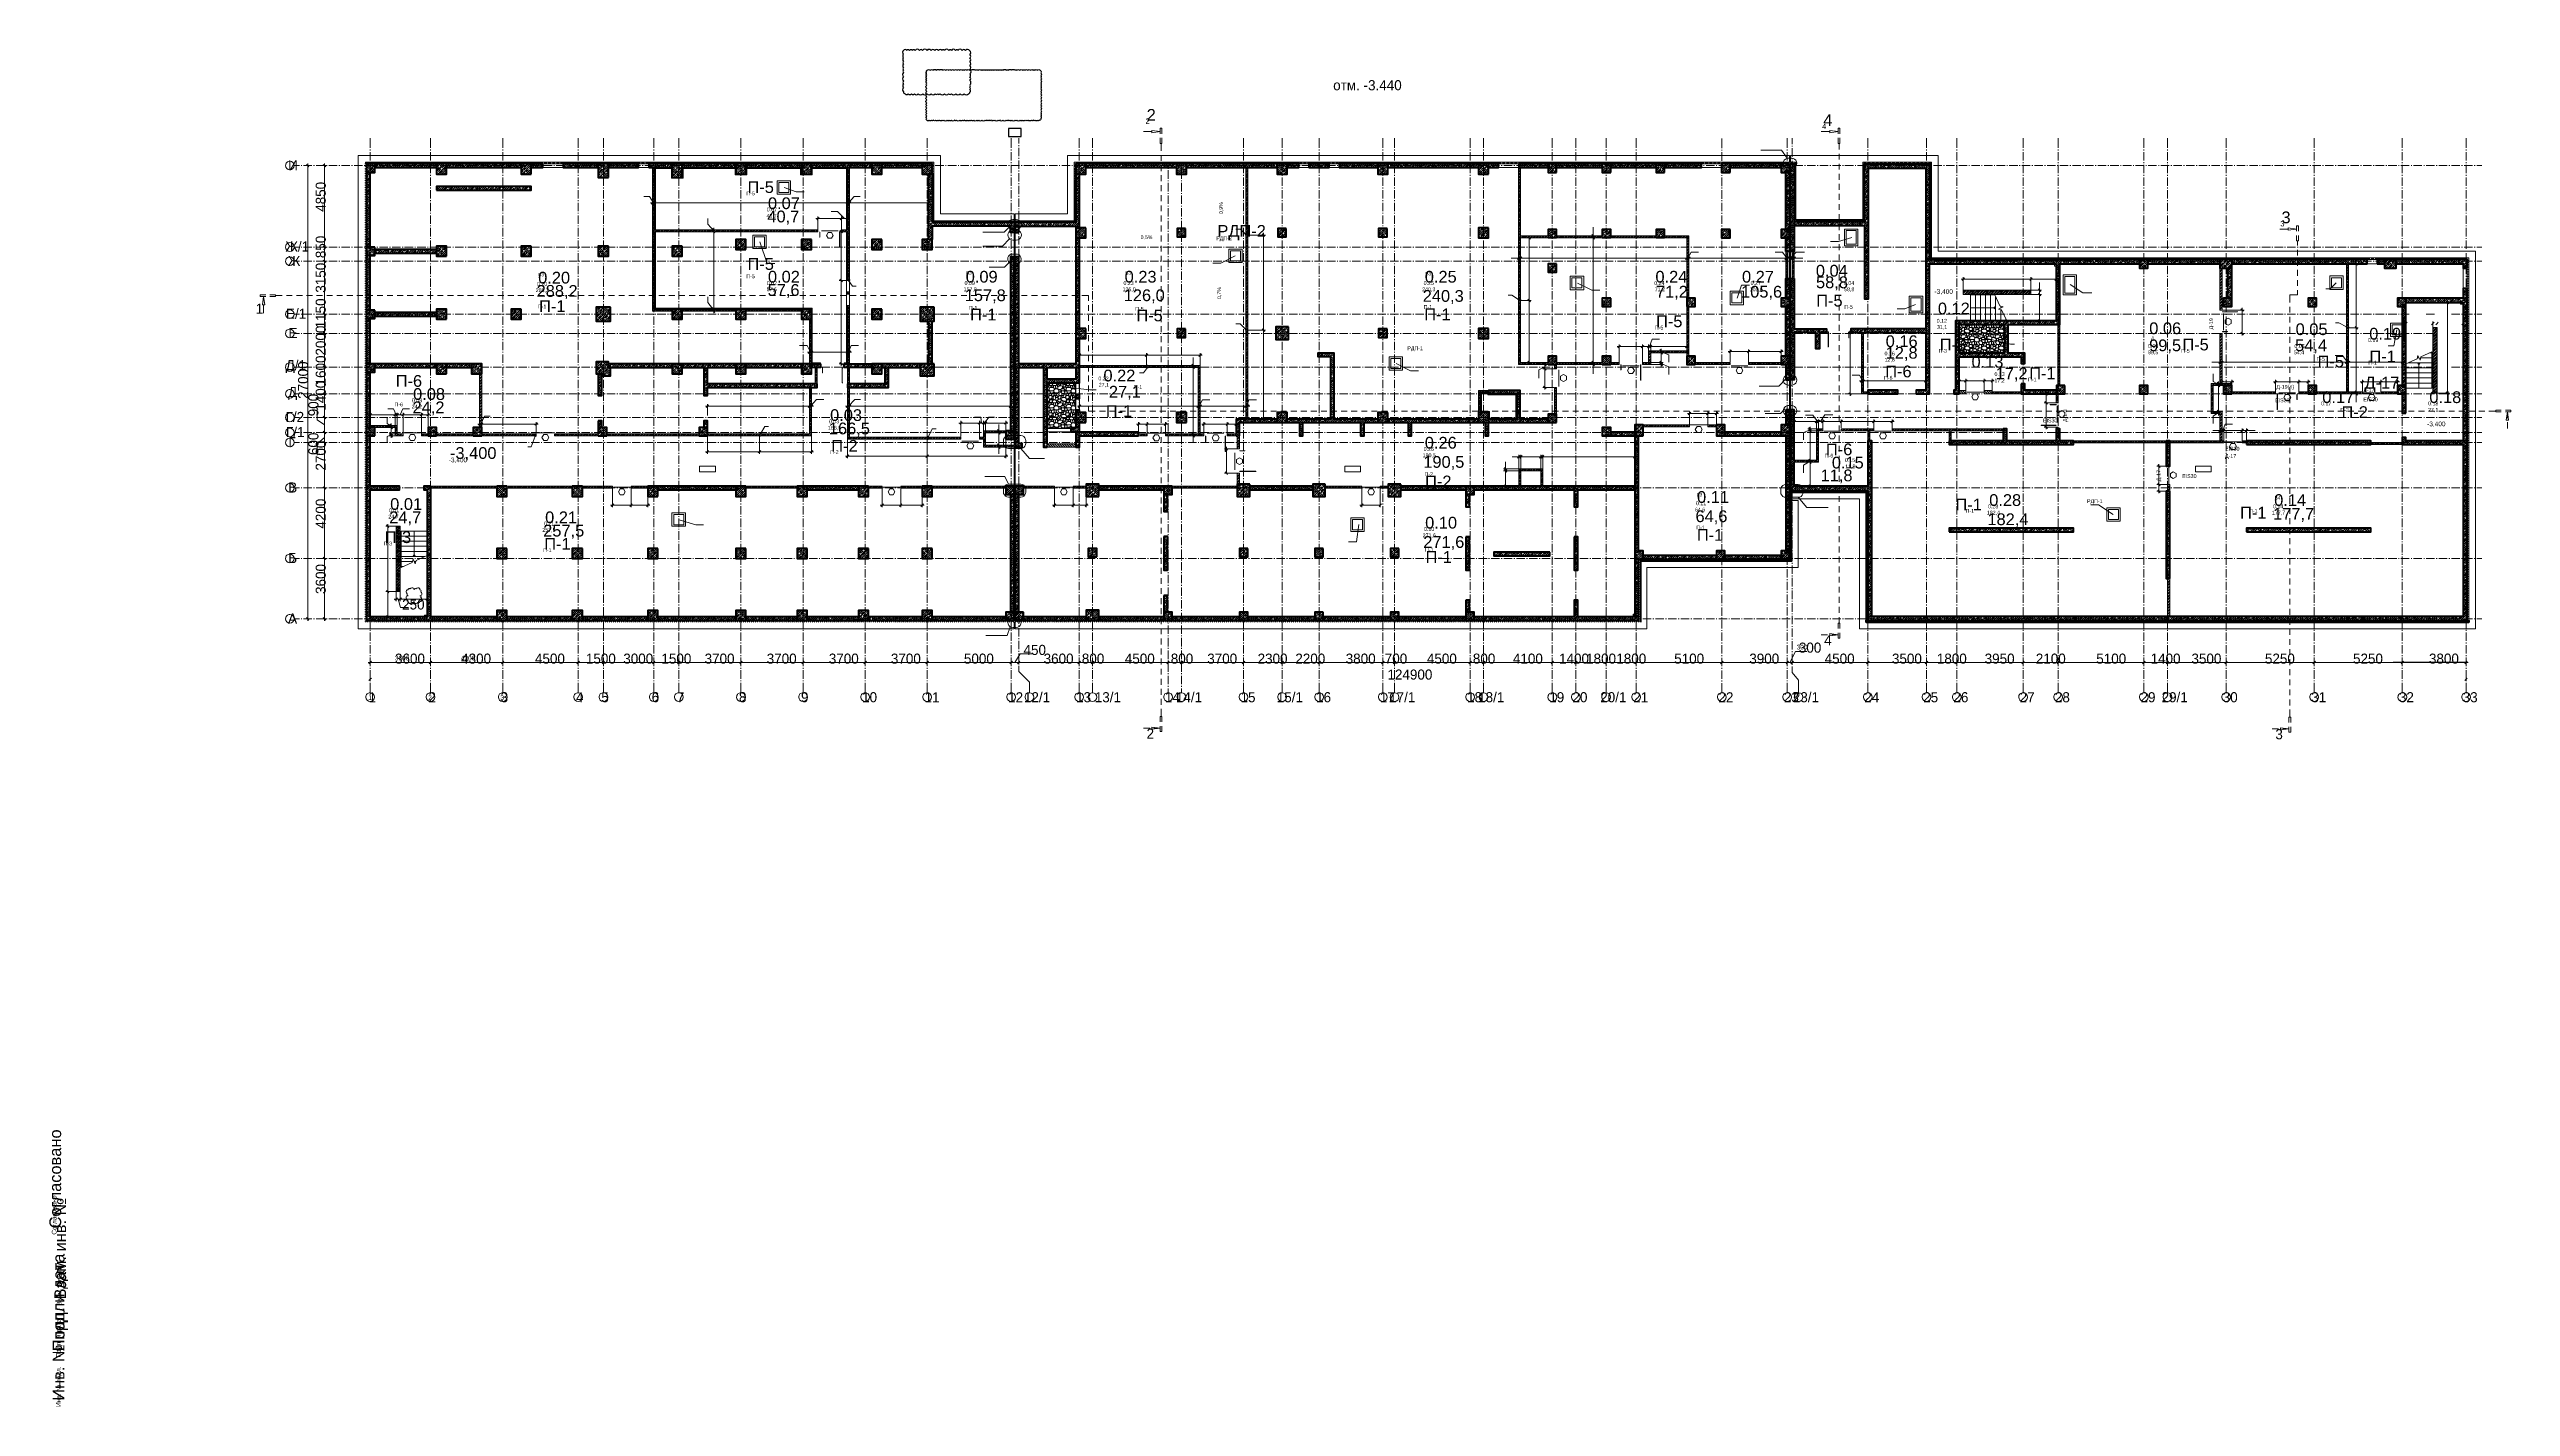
# Model space of a CAD drawing. Header units: millimetres. Extents: x -249154 to 415037, y -45458 to 354837.
# Drawn here: x -249154 to -102364, y -45458 to 35468 of the extents above; entities that cross this region are included whole.
import ezdxf

# ---------------------------------------------------------------- set-up
doc = ezdxf.new("R2010")
doc.units = ezdxf.units.MM
doc.layers.add('PDF _Текст', color=7, linetype='Continuous')
doc.styles.get("Standard").update_dxf_attribs({"font": 'arial.ttf'})

msp = doc.modelspace()

# ---------------------------------------------------------------- texts
at = {"char_height": 600, "attachment_point": 4, "style": ''}
for s, insert in [('отм. -3.440', (-172587, 33320)), ('И', (-234902, 28554)), ('Ж/1', (-235067, 23704)), ('Ж', (-234923, 22852)), ('1', (-236838, 20009)), ('Е/1', (-235033, 19700)), ('Е', (-234889, 18548)), ('Д/1', (-235054, 16548)), ('Д', (-234910, 14947)), ('Г/2', (-235059, 13544)), ('Г/1', (-235033, 12642)), ('Г', (-234889, 12045)), ('В', (-234902, 9342)), ('Б', (-234902, 5139)), ('А', (-234910, 1534)), ('250', (-228111, 2364)), ('300', (-144817, -208)), ('4', (-143308, 237)), ('3600', (-228534, -864)), ('4300', (-224590, -864)), ('4500', (-220188, -864)), ('1500', (-217151, -864)), ('3000', (-214922, -864)), ('1500', (-212647, -864)), ('3700', (-210072, -864)), ('3700', (-206369, -864)), ('3700', (-202666, -864)), ('3700', (-198963, -864)), ('5000', (-194608, -864)), ('450', (-191054, -343)), ('3600', (-189855, -864)), ('800', (-187576, -864)), ('4500', (-185013, -864)), ('800', (-182272, -864)), ('3700', (-180098, -864)), ('2300', (-177095, -864)), ('2200', (-174845, -864)), ('3800', (-171841, -864)), ('700', (-169511, -864)), ('4500', (-166999, -864)), ('800', (-164258, -864)), ('4100', (-161869, -864)), ('1400', (-159119, -864)), ('1800', (-157505, -864)), ('1800', (-155704, -864)), ('5100', (-152252, -864)), ('3900', (-147774, -864)), ('4500', (-143279, -864)), ('3500', (-139267, -864)), ('1800', (-136589, -864)), ('3950', (-133738, -864)), ('2100', (-130688, -864)), ('5100', (-127083, -864)), ('1400', (-123842, -864)), ('3500', (-121406, -864)), ('5250', (-117025, -864)), ('5250', (-111772, -864)), ('3800', (-107243, -864)), ('1', (-230115, -3164)), ('2', (-226539, -3164)), ('3', (-222235, -3164)), ('4', (-217740, -3164)), ('5', (-216232, -3164)), ('6', (-213228, -3164)), ('7', (-211728, -3164)), ('8', (-208025, -3164)), ('9', (-204323, -3164)), ('10', (-200679, -3164)), ('11', (-196951, -3164)), ('12', (-191973, -3164)), ('12/1', (-191029, -3164)), ('13 13/1', (-187919, -3164)), ('14', (-182623, -3164)), ('14/1', (-181967, -3164)), ('15', (-178111, -3164)), ('15/1', (-175951, -3164)), ('16', (-173608, -3164)), ('17', (-169804, -3164)), ('124900', (-169350, -1813)), ('17/1', (-169249, -3164)), ('18', (-164601, -3164)), ('18/1', (-163945, -3164)), ('19', (-159700, -3164)), ('20', (-158318, -3164)), ('20/1', (-156662, -3164)), ('21', (-154692, -3164)), ('22', (-149612, -3164)), ('23', (-145711, -3164)), ('23/1', (-145177, -3164)), ('24', (-140915, -3164)), ('25', (-137403, -3164)), ('26', (-135602, -3164)), ('27', (-131650, -3164)), ('28', (-129548, -3164)), ('29', (-124443, -3164)), ('29/1', (-123189, -3164)), ('30', (-119542, -3164)), ('31', (-114263, -3164)), ('32', (-109035, -3164)), ('33', (-105231, -3164)), ('2', (-183716, -5329)), ('3', (-116402, -5372))]:
    msp.add_mtext(s, dxfattribs=dict(at, insert=insert))
at = {"char_height": 700, "attachment_point": 4}
for s, insert in [('2', (-183712, 31554)), ('4', (-143362, 31241)), ('П-5', (-207513, 27245)), ('0.07', (-206294, 26284)), ('40,7', (-206328, 25433)), ('РДП-2', (-179490, 24537)), ('3', (-116037, 25441)), ('0.20', (-219997, 21847)), ('П-5', (-207513, 22659)), ('0.02', (-206294, 21902)), ('0.09', (-194500, 21902)), ('0.23', (-185023, 21902)), ('0.25', (-167124, 21902)), ('0.24', (-153371, 21902)), ('0.27', (-148208, 21902)), ('0.04', (-143804, 22259)), ('288,2', (-220090, 20995)), ('57,6', (-206315, 21050)), ('157,8', (-194559, 20736)), ('126,0', (-185078, 20736)), ('240,3', (-167248, 20697)), ('71,2', (-153341, 20949)), ('105,6', (-148263, 20949)), ('58,8', (-143795, 21508)), ('П-5', (-143783, 20476)), ('П-1', (-219946, 20150)), ('П-1', (-194242, 19649)), ('П-5', (-184325, 19594)), ('П-1', (-167155, 19664)), ('П-5', (-153333, 19245)), ('0.12', (-136529, 20008)), ('0.06', (-123923, 18830)), ('0.05', (-115195, 18774)), ('0.16', (-139639, 18058)), ('12,8', (-139639, 17307)), ('П-3', (-136415, 17861)), ('99,5', (-123927, 17751)), ('П-5', (-121947, 17861)), ('54,4', (-115225, 17751)), ('0.19', (-110804, 18504)), ('0.22', (-186287, 16011)), ('П-6', (-139668, 16254)), ('0.13', (-134522, 16831)), ('17,2', (-133082, 16076)), ('П-1', (-131080, 16148)), ('П-5', (-113884, 16850)), ('П-1', (-110791, 17155)), ('П-6', (-228492, 15689)), ('0.08', (-227455, 14909)), ('27,1', (-185963, 14986)), ('0.17', (-113604, 14722)), ('Д-17', (-111087, 15488)), ('0.18', (-107221, 14722)), ('24,2', (-227489, 14053)), ('166,5', (-202660, 12796)), ('0.03', (-202588, 13652)), ('П-1', (-186144, 13896)), ('П-2', (-112458, 13836)), ('-3,400', (-225255, 11332)), ('П-2', (-202517, 11824)), ('0.26', (-167124, 12006)), ('П-6', (-143201, 11609)), ('190,5', (-167214, 10801)), ('11,8', (-143522, 9998)), ('0.15', (-142852, 10821)), ('П-2', (-167104, 9701)), ('0.11', (-150888, 8770)), ('0.28', (-133466, 8588)), ('0.14', (-116473, 8588)), ('24,7', (-228877, 7500)), ('0.01', (-228822, 8351)), ('0.21', (-219582, 7560)), ('0.10', (-167103, 7239)), ('64,6', (-150982, 7565)), ('П-1', (-135476, 8326)), ('182,4', (-133573, 7383)), ('П-1', (-118506, 7840)), ('177,7', (-116536, 7709)), ('П-3', (-229143, 6376)), ('257,5', (-219697, 6704)), ('П-1', (-219633, 5982)), ('271,6', (-167214, 6029)), ('П-1', (-150897, 6516)), ('П-1', (-167079, 5200))]:
    msp.add_mtext(s, dxfattribs=dict(at, insert=insert))
at = {"char_height": 600, "attachment_point": 4, "rotation": 90, "style": ''}
for s, insert in [('4850', (-232960, 25776)), ('850', (-232960, 23014)), ('3150', (-232960, 20955)), ('1150', (-232960, 18828)), ('2000', (-232960, 17206)), ('27000', (-234011, 14626)), ('1600', (-232960, 15426)), ('900', (-233397, 13588)), ('1400', (-232960, 13918)), ('600', (-233397, 11275)), ('2700', (-232960, 10351)), ('4200', (-232960, 6890)), ('3600', (-232960, 2996))]:
    msp.add_mtext(s, dxfattribs=dict(at, insert=insert))
at = {"char_height": 700, "attachment_point": 4, "rotation": 90}
for s, insert in [('Согласовано', (-248789, -34826)), ('Взам. инв. №', (-248493, -39061)), ('Подп. и дата', (-248493, -42145)), ('Инв. № подл.', (-248493, -45098))]:
    msp.add_mtext(s, dxfattribs=dict(at, insert=insert))
at = {"layer": 'PDF _Текст', "attachment_point": 4, "style": ''}
for s, insert, char_height in [('2', (-183782, 31181), 327), ('4', (-143432, 30868), 327), ('П-5', (-207583, 26872), 227.7), ('40,7', (-206382, 25519), 227.7), ('0.07', (-206365, 25912), 227.7), ('3', (-116107, 25068), 327), ('0,5%', (-184070, 24239), 222.6), ('РДП-2', (-179560, 24165), 227.7), ('П-5', (-207583, 21931), 227.7), ('288,2', (-220143, 21081), 227.7), ('0.20', (-220067, 21474), 227.7), ('57,6', (-206369, 21136), 227.7), ('0.02', (-206365, 21529), 227.7), ('157,8', (-194629, 21136), 227.7), ('0.09', (-194570, 21529), 227.7), ('126,0', (-185149, 21136), 227.7), ('0.23', (-185094, 21529), 227.7), ('240,3', (-167283, 21136), 227.7), ('0.25', (-167195, 21529), 227.7), ('0.24', (-153441, 21529), 227.7), ('71,2', (-153412, 21136), 227.7), ('105,6', (-147751, 21136), 227.7), ('0.27', (-147696, 21529), 227.7), ('0.04', (-142129, 21529), 227.7), ('58,8', (-142120, 21136), 227.7), ('-3,400', (-136727, 20998), 279.4), ('П-1', (-220016, 20129), 227.7), ('П-1', (-194312, 20048), 227.7), ('П-5', (-184396, 19993), 227.7), ('П-1', (-167190, 20103), 227.7), ('П-5', (-142108, 20103), 227.7), ('0.12', (-136600, 19279), 227.7), ('РДП-1', (-168163, 17607), 227.7), ('П-5', (-153403, 18872), 227.7), ('31,1', (-136583, 18885), 227.7), ('0.06', (-123993, 17772), 227.7), ('0.05', (-115265, 17772), 227.7), ('0.19', (-110874, 18132), 227.7), ('12,8', (-139709, 16935), 227.7), ('0.16', (-139709, 17328), 227.7), ('П-3', (-136485, 17489), 227.7), ('0.13', (-133152, 16101), 227.7), ('99,5', (-123997, 17379), 227.7), ('П-5', (-122017, 17489), 227.7), ('54,4', (-115295, 17379), 227.7), ('П-5', (-113954, 17011), 227.7), ('П-1', (-110861, 16783), 227.7), ('0.22', (-186587, 15839), 227.7), ('27,1', (-186570, 15446), 227.7), ('П-1', (-184476, 15331), 227.7), ('П-6', (-139739, 15881), 227.7), ('17,2', (-133152, 15704), 227.7), ('П-1', (-131151, 15776), 227.7), ('Д-19(л)', (-116340, 15310), 227.7), ('Д-17', (-111158, 15116), 227.7), ('EIS30', (-111153, 14591), 227.7), ('П-6', (-228562, 14291), 227.7), ('24,2', (-227542, 14138), 227.7), ('0.08', (-227526, 14536), 227.7), ('0.03', (-202659, 13280), 227.7), ('EIS30', (-130258, 13335), 227.7), ('EIS30', (-116412, 14536), 227.7), ('0.17', (-113675, 14350), 227.7), ('П-2', (-112528, 13969), 227.7), ('-3,400', (-107350, 13108), 279.4), ('27,1', (-107291, 13952), 227.7), ('0.18', (-107291, 14350), 227.7), ('166,5', (-202714, 12882), 227.7), ('0.26', (-167195, 11634), 227.7), ('EIS30', (-119399, 11651), 227.7), ('-3,400', (-225326, 10959), 279.4), ('П-2', (-202587, 11452), 227.7), ('190,5', (-167250, 11241), 227.7), ('П-6', (-143271, 11236), 227.7), ('0.15', (-142074, 10970), 227.7), ('11,8', (-142057, 10576), 227.7), ('Д-17', (-119403, 11186), 227.7), ('П-2', (-167140, 10141), 227.7), ('EIS30', (-121958, 10022), 227.7), ('24,7', (-228930, 7585), 227.7), ('0.01', (-228892, 7979), 227.7), ('64,6', (-151017, 8004), 227.7), ('0.11', (-150958, 8398), 227.7), ('П-1', (-134874, 7954), 227.7), ('182,4', (-133609, 7822), 227.7), ('0.28', (-133537, 8216), 227.7), ('РДП-1', (-127635, 8495), 227.7), ('П-1', (-117973, 7954), 227.7), ('177,7', (-116606, 7822), 227.7), ('0.14', (-116543, 8216), 227.7), ('П-3', (-229214, 6003), 227.7), ('257,5', (-219750, 6790), 227.7), ('0.21', (-219653, 7188), 227.7), ('271,6', (-167250, 6469), 227.7), ('0.10', (-167173, 6866), 227.7), ('П-1', (-150933, 6955), 227.7), ('П-1', (-219703, 5610), 227.7), ('П-1', (-167114, 5639), 227.7), ('3600', (-228545, -831), 279.4), ('4300', (-224607, -831), 279.4), ('300', (-144951, -175), 279.4), ('1', (-230127, -3183), 280), ('2', (-226553, -3183), 280), ('3', (-222254, -3183), 280)]:
    msp.add_mtext(s, dxfattribs=dict(at, insert=insert, char_height=char_height))
at = {"layer": 'PDF _Текст', "attachment_point": 4, "rotation": 90, "style": ''}
for s, insert, char_height in [('0,9%', (-179258, 25645), 222.6), ('0,7%', (-179364, 20581), 222.6), ('Д-19', (-120203, 18766), 227.7), ('Д-1.3', (-128901, 13245), 227.7), ('Д-17', (-123342, 9717), 227.7), ('Согласовано', (-248859, -35198), 280.1), ('Взам. инв. №', (-248563, -39433), 280.1), ('Подп. и дата', (-248563, -42517), 280.1), ('Инв. № подл.', (-248563, -45470), 280.1)]:
    msp.add_mtext(s, dxfattribs=dict(at, insert=insert, char_height=char_height))
at = {"layer": 'PDF _Текст', "color": 1, "attachment_point": 4, "style": ''}
for s, insert, char_height in [('В3', (-219991, 22034), 202.5), ('В3', (-194485, 22131), 202.5), ('В3', (-184992, 22131), 202.5), ('В3', (-167093, 22089), 202.5), ('Д', (-123819, 18205), 203), ('В3', (-150920, 8911), 202.5), ('В4', (-116450, 8725), 202.5)]:
    msp.add_mtext(s, dxfattribs=dict(at, insert=insert, char_height=char_height))

# ---------------------------------------------------------------- linework, layer by layer
at = {"linetype": 'ByBlock', "flags": 128}
msp.add_lwpolyline([(-198205, 35398, 0.5205671), (-198205, 35172, 0.5205671), (-198205, 34958, 0.5205671), (-198205, 34746, 0.5205671), (-198205, 34574, 0.5205671), (-198205, 34381, 0.5205671), (-198205, 34229, 0.5205671), (-198205, 34082, 0.5205671), (-198205, 33836, 0.5205671), (-198205, 33571, 0.5205671), (-198205, 33389, 0.5205671), (-198205, 33175, 0.5205671), (-198205, 32927, 0.5205671), (-198117, 32815, 0.5205671), (-197923, 32815, 0.5205671), (-197738, 32815, 0.5205671), (-197547, 32815, 0.5205671), (-197331, 32815, 0.5205671), (-197066, 32815, 0.5205671), (-196804, 32815, 0.5205671), (-196571, 32815, 0.5205671), (-196327, 32815, 0.5205671), (-196171, 32815, 0.5205671), (-196023, 32815, 0.5205671), (-195774, 32815, 0.5205671), (-195521, 32815, 0.5205671), (-195347, 32815, 0.5205671), (-195089, 32815, 0.5205671), (-194835, 32815, 0.5205671), (-194597, 32815, 0.5205671), (-194339, 32815, 0.5205671), (-194254, 32918, 0.5205671), (-194254, 33068, 0.5205671), (-194254, 33206, 0.5205671), (-194254, 33354, 0.5205671), (-194254, 33611, 0.5205671), (-194254, 33817, 0.5205671), (-194254, 33995, 0.5205671), (-194254, 34260, 0.5205671), (-194254, 34487, 0.5205671), (-194254, 34725, 0.5205671), (-194254, 34948, 0.5205671), (-194254, 35141, 0.5205671), (-194261, 35382, 0.5205671), (-194523, 35398, 0.5205671), (-194710, 35398, 0.5205671), (-194964, 35398, 0.5205671), (-195105, 35398, 0.5205671), (-195357, 35398, 0.5205671), (-195511, 35398, 0.5205671), (-195763, 35398, 0.5205671), (-195910, 35398, 0.5205671), (-196130, 35398, 0.5205671), (-196352, 35398, 0.5205671), (-196561, 35398, 0.5205671), (-196806, 35398, 0.5205671), (-197070, 35398, 0.5205671), (-197256, 35398, 0.5205671), (-197522, 35398, 0.5205671), (-197686, 35398, 0.5205671), (-197849, 35398, 0.5205671), (-198020, 35398, 0.5205671)], format="xyb", close=True, dxfattribs=at)
at = {"linetype": 'ByBlock'}
msp.add_lwpolyline([(-196827, 31234, -0.5205671), (-196827, 31351, -0.5205671), (-196827, 31473, -0.5205671), (-196827, 31638, -0.5205671), (-196827, 31772, -0.5205671), (-196827, 31952, -0.5205671), (-196827, 32121, -0.5205671), (-196827, 32251, -0.5205671), (-196827, 32450, -0.5205671), (-196827, 32632, -0.5205671), (-196827, 32783, -0.5205671), (-196827, 32951, -0.5205671), (-196827, 33130, -0.5205671), (-196827, 33330, -0.5205671), (-196827, 33446, -0.5205671), (-196827, 33606, -0.5205671), (-196827, 33733, -0.5205671), (-196827, 33865, -0.5205671), (-196827, 34001, -0.5205671), (-196827, 34128, -0.5205671), (-196809, 34215, -0.5205671), (-196629, 34215, -0.5205671), (-196448, 34215, -0.5205671), (-196255, 34215, -0.5205671), (-196062, 34215, -0.5205671), (-195863, 34215, -0.5205671), (-195689, 34215, -0.5205671), (-195516, 34215, -0.5205671), (-195373, 34215, -0.5205671), (-195200, 34215, -0.5205671), (-195015, 34215, -0.5205671), (-194865, 34215, -0.5205671), (-194690, 34215, -0.5205671), (-194586, 34215, -0.5205671), (-194427, 34215, -0.5205671), (-194264, 34215, -0.5205671), (-194160, 34215, -0.5205671), (-193963, 34215, -0.5205671), (-193862, 34215, -0.5205671), (-193757, 34215, -0.5205671), (-193584, 34215, -0.5205671), (-193478, 34215, -0.5205671), (-193348, 34215, -0.5205671), (-193214, 34215, -0.5205671), (-193095, 34215, -0.5205671), (-192971, 34215, -0.5205671), (-192854, 34215, -0.5205671), (-192747, 34215, -0.5205671), (-192638, 34215, -0.5205671), (-192524, 34215, -0.5205671), (-192393, 34215, -0.5205671), (-192274, 34215, -0.5205671), (-192078, 34215, -0.5205671), (-191959, 34215, -0.5205671), (-191764, 34215, -0.5205671), (-191578, 34215, -0.5205671), (-191447, 34215, -0.5205671), (-191276, 34215, -0.5205671), (-191094, 34215, -0.5205671), (-190965, 34215, -0.5205671), (-190791, 34215, -0.5205671), (-190642, 34215, -0.5205671), (-190485, 34215, -0.5205671), (-190375, 34215, -0.5205671), (-190238, 34215, -0.5205671), (-190057, 34215, -0.5205671), (-190029, 34068, -0.5205671), (-190029, 33881, -0.5205671), (-190029, 33770, -0.5205671), (-190029, 33620, -0.5205671), (-190029, 33444, -0.5205671), (-190029, 33337, -0.5205671), (-190029, 33229, -0.5205671), (-190029, 33116, -0.5205671), (-190029, 32957, -0.5205671), (-190029, 32816, -0.5205671), (-190029, 32652, -0.5205671), (-190029, 32488, -0.5205671), (-190029, 32308, -0.5205671), (-190029, 32158, -0.5205671), (-190029, 32009, -0.5205671), (-190029, 31839, -0.5205671), (-190029, 31674, -0.5205671), (-190029, 31557, -0.5205671), (-190029, 31456, -0.5205671), (-190029, 31332, -0.5205671), (-190103, 31234, -0.5205671), (-190205, 31234, -0.5205671), (-190363, 31234, -0.5205671), (-190469, 31234, -0.5205671), (-190585, 31234, -0.5205671), (-190749, 31234, -0.5205671), (-190853, 31234, -0.5205671), (-190974, 31234, -0.5205671), (-191132, 31234, -0.5205671), (-191262, 31234, -0.5205671), (-191445, 31234, -0.5205671), (-191561, 31234, -0.5205671), (-191741, 31234, -0.5205671), (-191871, 31234, -0.5205671), (-191977, 31234, -0.5205671), (-192092, 31234, -0.5205671), (-192280, 31234, -0.5205671), (-192455, 31234, -0.5205671), (-192570, 31234, -0.5205671), (-192763, 31234, -0.5205671), (-192864, 31234, -0.5205671), (-192989, 31234, -0.5205671), (-193111, 31234, -0.5205671), (-193234, 31234, -0.5205671), (-193348, 31234, -0.5205671), (-193536, 31234, -0.5205671), (-193717, 31234, -0.5205671), (-193845, 31234, -0.5205671), (-194020, 31234, -0.5205671), (-194151, 31234, -0.5205671), (-194262, 31234, -0.5205671), (-194416, 31234, -0.5205671), (-194577, 31234, -0.5205671), (-194701, 31234, -0.5205671), (-194851, 31234, -0.5205671), (-195050, 31234, -0.5205671), (-195164, 31234, -0.5205671), (-195351, 31234, -0.5205671), (-195480, 31234, -0.5205671), (-195609, 31234, -0.5205671), (-195806, 31234, -0.5205671), (-195909, 31234, -0.5205671), (-196066, 31234, -0.5205671), (-196167, 31234, -0.5205671), (-196306, 31234, -0.5205671), (-196428, 31234, -0.5205671), (-196543, 31234, -0.5205671), (-196679, 31234, -0.5205671)], format="xyb", close=True, dxfattribs=at)
at = {"lineweight": 9}
for points in [[(-230018, 29585), (-230018, 30170)], [(-230018, 29433), (-230018, 29488)], [(-226417, 29585), (-226417, 30170)], [(-226417, 29433), (-226417, 29488)], [(-222113, 29585), (-222113, 30170)], [(-222113, 29433), (-222113, 29488)], [(-217610, 29585), (-217610, 30170)], [(-217610, 29433), (-217610, 29488)], [(-216110, 29585), (-216110, 30170)], [(-216110, 29433), (-216110, 29488)], [(-213107, 29585), (-213107, 30170)], [(-213107, 29433), (-213107, 29488)], [(-211607, 29585), (-211607, 30170)], [(-211607, 29433), (-211607, 29488)], [(-207904, 29585), (-207904, 30170)], [(-207904, 29433), (-207904, 29488)], [(-204202, 29585), (-204202, 30170)], [(-204202, 29433), (-204202, 29488)], [(-200499, 29585), (-200499, 30170)], [(-200499, 29433), (-200499, 29488)], [(-196797, 29585), (-196797, 30170)], [(-196797, 29433), (-196797, 29488)], [(-191794, 29585), (-191794, 30170)], [(-191794, 29433), (-191794, 29488)], [(-191340, 29848), (-191340, 30170)], [(-191340, 29691), (-191340, 29746)], [(-191340, 29094), (-191340, 29594)], [(-187739, 29585), (-187739, 30170)], [(-187739, 29433), (-187739, 29488)], [(-186939, 29585), (-186939, 30170)], [(-186939, 29433), (-186939, 29488)], [(-183401, 30560), (-183901, 30560)], [(-182800, 30432), (-182800, 30759), (-182901, 30759), (-182901, 30432)], [(-182901, 30182), (-182901, 29856), (-182800, 29856), (-182800, 30182)], [(-182851, 29411), (-182851, 29856)], [(-177932, 29585), (-177932, 30170)], [(-177932, 29433), (-177932, 29488)], [(-175632, 29585), (-175632, 30170)], [(-175632, 29433), (-175632, 29488)], [(-173429, 29585), (-173429, 30170)], [(-173429, 29433), (-173429, 29488)], [(-169629, 29585), (-169629, 30170)], [(-169629, 29433), (-169629, 29488)], [(-168926, 29585), (-168926, 30170)], [(-168926, 29433), (-168926, 29488)], [(-164423, 29585), (-164423, 30170)], [(-164423, 29433), (-164423, 29488)], [(-163622, 29585), (-163622, 30170)], [(-163622, 29433), (-163622, 29488)], [(-159521, 29585), (-159521, 30170)], [(-159521, 29433), (-159521, 29488)], [(-158119, 29585), (-158119, 30170)], [(-158119, 29433), (-158119, 29488)], [(-156318, 29585), (-156318, 30170)], [(-156318, 29433), (-156318, 29488)], [(-154518, 29585), (-154518, 30170)], [(-154518, 29433), (-154518, 29488)], [(-149413, 29577), (-149413, 30144)], [(-149413, 29424), (-149413, 29475)], [(-145516, 28971), (-145863, 29458), (-147087, 29458)], [(-145512, 29585), (-145512, 30170)], [(-145512, 29433), (-145512, 29488)], [(-145211, 29814), (-145211, 30170)], [(-145211, 29661), (-145211, 29716)], [(-145211, 29060), (-145211, 29564)], [(-142974, 30560), (-143478, 30560)], [(-142377, 30432), (-142377, 30759), (-142474, 30759), (-142474, 30432)], [(-142474, 30182), (-142474, 29856), (-142377, 29856), (-142377, 30182)], [(-142423, 29492), (-142423, 29856)], [(-140708, 29585), (-140708, 30170)], [(-140708, 29433), (-140708, 29488)], [(-137204, 29585), (-137204, 30170)], [(-137204, 29433), (-137204, 29488)], [(-135404, 29585), (-135404, 30170)], [(-135404, 29433), (-135404, 29488)], [(-131451, 29585), (-131451, 30170)], [(-131451, 29433), (-131451, 29488)], [(-129350, 29585), (-129350, 30170)], [(-129350, 29433), (-129350, 29488)], [(-124245, 29585), (-124245, 30170)], [(-124245, 29433), (-124245, 29488)], [(-122843, 29585), (-122843, 30170)], [(-122843, 29433), (-122843, 29488)], [(-119344, 29585), (-119344, 30170)], [(-119344, 29433), (-119344, 29488)], [(-114086, 29585), (-114086, 30170)], [(-114086, 29433), (-114086, 29488)], [(-108833, 29585), (-108833, 30170)], [(-108833, 29433), (-108833, 29488)], [(-105033, 29585), (-105033, 30170)], [(-105033, 29433), (-105033, 29488)], [(-234543, 28530), (-234237, 28530)], [(-234140, 28530), (-234085, 28530)], [(-233988, 28530), (-233488, 28530)], [(-233636, 28530), (-233742, 28530), (-233860, 28530)], [(-233742, 28649), (-233742, 1392)], [(-233386, 28530), (-233331, 28530)], [(-233233, 28530), (-232734, 28530)], [(-232636, 28530), (-232742, 28530), (-232861, 28530)], [(-232742, 28649), (-232742, 23675), (-232742, 22828), (-232742, 19672), (-232742, 18524), (-232742, 16520), (-232742, 14919), (-232742, 13521), (-232742, 12619), (-232742, 12017), (-232742, 9319), (-232742, 5112), (-232742, 1392)], [(-232632, 28530), (-232581, 28530)], [(-232479, 28530), (-231980, 28530)], [(-231878, 28530), (-231827, 28530)], [(-231725, 28530), (-231225, 28530)], [(-231124, 28530), (-231073, 28530)], [(-230971, 28530), (-230471, 28530)], [(-191611, 25247), (-191611, 25650), (-195996, 25650), (-195996, 29132), (-230738, 29132), (-230738, 909), (-191611, 909), (-191611, 1308)], [(-230370, 28530), (-230319, 28530)], [(-230340, 28628), (-230289, 28628), (-230251, 28560), (-230238, 28560)], [(-230340, 28488), (-230289, 28488), (-230251, 28420), (-230238, 28420)], [(-230340, 28348), (-230289, 28348), (-230251, 28280), (-230238, 28280)], [(-230340, 28208), (-230289, 28208), (-230251, 28141), (-230238, 28141)], [(-230340, 28069), (-230289, 28069), (-230251, 28001), (-230238, 28001)], [(-230340, 27929), (-230289, 27929), (-230251, 27861), (-230238, 27861)], [(-230289, 28628), (-230251, 28700), (-230268, 28729), (-230251, 28700), (-230171, 28700), (-230132, 28632)], [(-230289, 28729), (-216356, 28729), (-230289, 28729), (-230289, 28632), (-216356, 28632), (-196496, 28632), (-196496, 25150), (-187938, 25150), (-187938, 25247), (-187938, 28632), (-145101, 28632), (-145101, 25209)], [(-230289, 28632), (-230251, 28700), (-230238, 28700)], [(-230289, 28488), (-230251, 28560)], [(-230289, 28348), (-230251, 28420)], [(-230289, 28208), (-230251, 28280)], [(-230289, 28069), (-230251, 28141)], [(-230289, 27929), (-230251, 28001)], [(-230238, 28107), (-230217, 28128), (-229738, 28607), (-229717, 28632)], [(-230238, 28564), (-230175, 28632)], [(-230238, 28335), (-229946, 28632)], [(-230238, 28450), (-230238, 28450)], [(-230238, 28221), (-230158, 28302)], [(-230238, 27878), (-230018, 28098)], [(-230217, 28475), (-230073, 28615)], [(-230217, 28530), (-229717, 28530)], [(-230217, 28018), (-230209, 28022)], [(-230188, 28047), (-230103, 28128), (-230044, 28187)], [(-230171, 28700), (-230149, 28729)], [(-230128, 28331), (-230124, 28335)], [(-230103, 28361), (-229959, 28505)], [(-230103, 27903), (-230094, 27908)], [(-230073, 27933), (-230018, 27984)], [(-230048, 28632), (-230010, 28700)], [(-230027, 28729), (-230010, 28700), (-229929, 28700), (-229887, 28632)], [(-230018, 28835), (-230018, 29335)], [(-230018, 28679), (-230018, 28734)], [(-230018, 28081), (-230018, 28581)], [(-230018, 27929), (-230018, 27980)], [(-230014, 28217), (-230010, 28221)], [(-229988, 28246), (-229844, 28391)], [(-229988, 28128), (-229738, 28378)], [(-229929, 28700), (-229908, 28729)], [(-229929, 28530), (-229925, 28535)], [(-229899, 28560), (-229832, 28632)], [(-229874, 28132), (-229738, 28263)], [(-229815, 28416), (-229811, 28420)], [(-229806, 28632), (-229768, 28700)], [(-229789, 28446), (-229738, 28492), (-229645, 28590)], [(-229785, 28729), (-229768, 28700), (-229688, 28700), (-229645, 28632)], [(-229760, 28128), (-229738, 28153)], [(-229709, 28412), (-229489, 28632)], [(-229688, 28700), (-229666, 28729)], [(-229645, 28628), (-229565, 28628)], [(-229620, 28530), (-229565, 28530)], [(-229616, 28615), (-229611, 28624)], [(-229594, 28412), (-229531, 28475)], [(-229565, 28632), (-229522, 28700)], [(-229544, 28729), (-229522, 28700), (-229442, 28700), (-229404, 28632)], [(-229501, 28505), (-229497, 28509)], [(-229480, 28412), (-229260, 28632)], [(-229472, 28530), (-229374, 28632)], [(-229463, 28530), (-228963, 28530)], [(-229442, 28700), (-229425, 28729)], [(-229404, 28628), (-229323, 28628)], [(-229357, 28416), (-229217, 28560)], [(-229323, 28632), (-229281, 28700)], [(-229302, 28729), (-229281, 28700), (-229200, 28700), (-229162, 28632)], [(-229251, 28412), (-229031, 28632)], [(-229200, 28700), (-229184, 28729)], [(-229188, 28590), (-229184, 28594)], [(-229162, 28628), (-229082, 28628)], [(-229158, 28615), (-229145, 28632)], [(-229137, 28412), (-229103, 28446)], [(-229078, 28632), (-229040, 28700)], [(-229073, 28475), (-229069, 28479)], [(-229061, 28729), (-229040, 28700), (-228959, 28700), (-228921, 28632)], [(-229044, 28505), (-228917, 28632)], [(-229023, 28412), (-228802, 28632)], [(-228959, 28700), (-228942, 28729)], [(-228921, 28628), (-228840, 28628)], [(-228908, 28412), (-228790, 28530)], [(-228866, 28530), (-228811, 28530)], [(-228836, 28632), (-228798, 28700)], [(-228815, 28729), (-228798, 28700), (-228718, 28700), (-228679, 28632)], [(-228794, 28412), (-228574, 28632)], [(-228760, 28560), (-228756, 28564)], [(-228730, 28590), (-228688, 28632)], [(-228718, 28700), (-228701, 28729)], [(-228713, 28530), (-228213, 28530)], [(-228684, 28412), (-228675, 28416)], [(-228675, 28628), (-228595, 28628)], [(-228646, 28446), (-228641, 28450)], [(-228616, 28475), (-228476, 28615)], [(-228595, 28632), (-228557, 28700)], [(-228574, 28729), (-228557, 28700), (-228476, 28700), (-228438, 28632)], [(-228569, 28412), (-228349, 28632)], [(-228476, 28700), (-228455, 28729)], [(-228455, 28412), (-228362, 28505)], [(-228434, 28628), (-228353, 28628)], [(-228353, 28632), (-228315, 28700)], [(-228341, 28412), (-228120, 28632)], [(-228332, 28729), (-228315, 28700), (-228235, 28700), (-228192, 28632)], [(-228332, 28530), (-228328, 28535)], [(-228302, 28560), (-228235, 28632)], [(-228235, 28700), (-228213, 28729)], [(-228218, 28416), (-228213, 28420)], [(-228192, 28628), (-228112, 28628)], [(-228188, 28446), (-228048, 28590)], [(-228112, 28632), (-228074, 28700)], [(-228112, 28412), (-227891, 28632)], [(-228112, 28530), (-228057, 28530)], [(-228091, 28729), (-228074, 28700), (-227993, 28700), (-227951, 28632)], [(-228019, 28615), (-228014, 28624)], [(-227997, 28412), (-227934, 28475)], [(-227993, 28700), (-227972, 28729)], [(-227959, 28530), (-227459, 28530)], [(-227951, 28628), (-227870, 28628)], [(-227904, 28505), (-227900, 28509)], [(-227883, 28412), (-227663, 28632)], [(-227875, 28530), (-227777, 28632)], [(-227870, 28632), (-227828, 28700)], [(-227849, 28729), (-227828, 28700), (-227747, 28700), (-227709, 28632)], [(-227760, 28416), (-227620, 28560)], [(-227747, 28700), (-227730, 28729)], [(-227709, 28628), (-227629, 28628)], [(-227654, 28412), (-227434, 28632)], [(-227629, 28632), (-227586, 28700)], [(-227608, 28729), (-227586, 28700), (-227506, 28700), (-227468, 28632)], [(-227591, 28590), (-227586, 28594)], [(-227561, 28615), (-227548, 28632)], [(-227540, 28412), (-227506, 28446)], [(-227506, 28700), (-227489, 28729)], [(-227476, 28475), (-227472, 28479)], [(-227468, 28628), (-227387, 28628)], [(-227447, 28505), (-227320, 28632)], [(-227425, 28412), (-227205, 28632)], [(-227383, 28632), (-227345, 28700)], [(-227362, 28729), (-227345, 28700), (-227264, 28700), (-227226, 28632)], [(-227358, 28530), (-227307, 28530)], [(-227311, 28412), (-227192, 28530)], [(-227264, 28700), (-227248, 28729)], [(-227226, 28628), (-227142, 28628)], [(-227205, 28530), (-226705, 28530)], [(-227197, 28412), (-226976, 28632)], [(-227163, 28560), (-227159, 28564)], [(-227142, 28632), (-227103, 28700)], [(-227133, 28590), (-227091, 28632)], [(-227120, 28729), (-227103, 28700), (-227023, 28700), (-226985, 28632)], [(-227082, 28412), (-227078, 28416)], [(-227048, 28446), (-227044, 28450)], [(-227023, 28700), (-227006, 28729)], [(-227019, 28475), (-226879, 28615)], [(-226981, 28628), (-226900, 28628)], [(-226968, 28412), (-226748, 28632)], [(-226900, 28632), (-226862, 28700)], [(-226879, 28729), (-226862, 28700), (-226782, 28700), (-226739, 28632)], [(-226854, 28412), (-226765, 28505)], [(-226782, 28700), (-226760, 28729)], [(-226743, 28412), (-226523, 28632)], [(-226739, 28628), (-226659, 28628)], [(-226735, 28530), (-226731, 28535)], [(-226705, 28560), (-226633, 28632)], [(-226659, 28632), (-226621, 28700)], [(-226637, 28729), (-226621, 28700), (-226540, 28700), (-226498, 28632)], [(-226621, 28416), (-226616, 28420)], [(-226604, 28530), (-226553, 28530)], [(-226591, 28446), (-226447, 28590)], [(-226540, 28700), (-226519, 28729)], [(-226515, 28412), (-226294, 28632)], [(-226498, 28628), (-226417, 28628)], [(-226451, 28530), (-225951, 28530)], [(-226421, 28615), (-226417, 28624)], [(-226417, 28835), (-226417, 29335)], [(-226417, 28679), (-226417, 28734)], [(-226417, 28632), (-226379, 28700)], [(-226417, 28081), (-226417, 28581)], [(-226417, 27929), (-226417, 27980)], [(-226400, 28412), (-226337, 28475)], [(-226396, 28729), (-226379, 28700), (-226294, 28700), (-226256, 28632)], [(-226307, 28505), (-226303, 28509)], [(-226294, 28700), (-226277, 28729)], [(-226286, 28412), (-226066, 28628), (-226066, 28632)], [(-226277, 28530), (-226180, 28632)], [(-226256, 28628), (-226176, 28628)], [(-226176, 28632), (-226133, 28700)], [(-226163, 28416), (-226066, 28513), (-226019, 28560)], [(-226155, 28729), (-226133, 28700), (-226053, 28700), (-226015, 28632)], [(-226066, 28399), (-225837, 28632)], [(-226066, 28170), (-225608, 28632)], [(-226066, 28056), (-225994, 28132)], [(-226053, 28700), (-226036, 28729)], [(-226049, 28302), (-225909, 28446)], [(-225994, 28590), (-225989, 28594)], [(-225981, 28030), (-225468, 28543), (-225379, 28632)], [(-225964, 28615), (-225951, 28632)], [(-225964, 28162), (-225960, 28166)], [(-225934, 28187), (-225794, 28331)], [(-225930, 28632), (-225892, 28700)], [(-225913, 28729), (-225892, 28700), (-225811, 28700), (-225773, 28632)], [(-225879, 28475), (-225875, 28479)], [(-225850, 28505), (-225722, 28632)], [(-225850, 28530), (-225799, 28530)], [(-225850, 28047), (-225845, 28052)], [(-225820, 28073), (-225680, 28217)], [(-225811, 28700), (-225794, 28729)], [(-225765, 28361), (-225761, 28365)], [(-225752, 28030), (-225468, 28314)], [(-225735, 28391), (-225591, 28530)], [(-225697, 28530), (-225197, 28530)], [(-225689, 28632), (-225650, 28700)], [(-225667, 28729), (-225650, 28700), (-225570, 28700), (-225532, 28632)], [(-225650, 28246), (-225646, 28251)], [(-225638, 28030), (-225566, 28102)], [(-225621, 28276), (-225477, 28416)], [(-225570, 28700), (-225553, 28729)], [(-225566, 28560), (-225561, 28564)], [(-225536, 28590), (-225494, 28632)], [(-225536, 28132), (-225532, 28136)], [(-225523, 28030), (-225468, 28086)], [(-225506, 28162), (-225468, 28200)], [(-225468, 28628), (-225447, 28628)], [(-225451, 28446), (-225447, 28450)], [(-225447, 28632), (-225409, 28700)], [(-225426, 28729), (-225409, 28700), (-225328, 28700), (-225290, 28632)], [(-225422, 28475), (-225278, 28615)], [(-225371, 28412), (-225151, 28632)], [(-225328, 28700), (-225307, 28729)], [(-225286, 28628), (-225206, 28628)], [(-225256, 28412), (-225163, 28505)], [(-225206, 28632), (-225167, 28700)], [(-225184, 28729), (-225167, 28700), (-225087, 28700), (-225045, 28632)], [(-225142, 28412), (-224922, 28632)], [(-225138, 28530), (-225134, 28535)], [(-225108, 28560), (-225036, 28632)], [(-225095, 28530), (-225045, 28530)], [(-225087, 28700), (-225066, 28729)], [(-225045, 28628), (-224964, 28628)], [(-225023, 28416), (-225019, 28420)], [(-224994, 28446), (-224850, 28590)], [(-224964, 28632), (-224926, 28700)], [(-224943, 28729), (-224926, 28700), (-224846, 28700), (-224803, 28632)], [(-224943, 28530), (-224443, 28530)], [(-224913, 28412), (-224697, 28632)], [(-224846, 28700), (-224824, 28729)], [(-224824, 28615), (-224816, 28624)], [(-224803, 28628), (-224723, 28628)], [(-224803, 28412), (-224735, 28475)], [(-224723, 28632), (-224680, 28700)], [(-224710, 28505), (-224706, 28509)], [(-224701, 28729), (-224680, 28700), (-224600, 28700), (-224562, 28632)], [(-224689, 28412), (-224468, 28632)], [(-224680, 28530), (-224583, 28632)], [(-224600, 28700), (-224583, 28729)], [(-224566, 28416), (-224422, 28560)], [(-224562, 28628), (-224481, 28628)], [(-224481, 28632), (-224439, 28700)], [(-224460, 28729), (-224439, 28700), (-224358, 28700), (-224320, 28632)], [(-224460, 28412), (-224240, 28632)], [(-224396, 28590), (-224388, 28594)], [(-224367, 28615), (-224354, 28632)], [(-224358, 28700), (-224341, 28729)], [(-224346, 28530), (-224291, 28530)], [(-224346, 28412), (-224308, 28446)], [(-224320, 28628), (-224240, 28628)], [(-224282, 28475), (-224278, 28479)], [(-224252, 28505), (-224125, 28632)], [(-224235, 28632), (-224197, 28700)], [(-224231, 28412), (-224011, 28632)], [(-224219, 28729), (-224197, 28700), (-224117, 28700), (-224079, 28632)], [(-224193, 28530), (-223689, 28530)], [(-224117, 28700), (-224100, 28729)], [(-224117, 28412), (-223994, 28530)], [(-224079, 28628), (-223998, 28628)], [(-224002, 28412), (-223782, 28632)], [(-223994, 28632), (-223956, 28700)], [(-223973, 28729), (-223956, 28700), (-223875, 28700), (-223837, 28632)], [(-223969, 28560), (-223960, 28564)], [(-223939, 28590), (-223897, 28632)], [(-223888, 28412), (-223880, 28416)], [(-223875, 28700), (-223858, 28729)], [(-223854, 28446), (-223846, 28450)], [(-223833, 28628), (-223753, 28628)], [(-223825, 28475), (-223681, 28615)], [(-223774, 28412), (-223553, 28632)], [(-223753, 28632), (-223714, 28700)], [(-223731, 28729), (-223714, 28700), (-223634, 28700), (-223596, 28632)], [(-223659, 28412), (-223566, 28505)], [(-223634, 28700), (-223613, 28729)], [(-223592, 28628), (-223511, 28628)], [(-223592, 28530), (-223536, 28530)], [(-223545, 28412), (-223325, 28632)], [(-223541, 28530), (-223532, 28535)], [(-223511, 28632), (-223473, 28700)], [(-223511, 28560), (-223439, 28632)], [(-223490, 28729), (-223473, 28700), (-223392, 28700), (-223350, 28632)], [(-223439, 28530), (-222939, 28530)], [(-223426, 28416), (-223418, 28420)], [(-223397, 28446), (-223253, 28590)], [(-223392, 28700), (-223371, 28729)], [(-223350, 28628), (-223270, 28628)], [(-223316, 28412), (-223096, 28632)], [(-223270, 28632), (-223231, 28700)], [(-223248, 28729), (-223231, 28700), (-223151, 28700), (-223109, 28632)], [(-223223, 28615), (-223219, 28624)], [(-223202, 28412), (-223138, 28475)], [(-223151, 28700), (-223130, 28729)], [(-223109, 28628), (-223028, 28628)], [(-223109, 28505), (-223104, 28509)], [(-223087, 28412), (-222867, 28632)], [(-223083, 28530), (-222982, 28632)], [(-223028, 28632), (-222986, 28700)], [(-223007, 28729), (-222986, 28700), (-222905, 28700), (-222867, 28632)], [(-222969, 28416), (-222825, 28560)], [(-222905, 28700), (-222888, 28729)], [(-222867, 28628), (-222787, 28628)], [(-222863, 28412), (-222643, 28632)], [(-222837, 28530), (-222782, 28530)], [(-222795, 28590), (-222791, 28594)], [(-222787, 28632), (-222744, 28700)], [(-222770, 28615), (-222757, 28632)], [(-222765, 28729), (-222744, 28700), (-222664, 28700), (-222626, 28632)], [(-222749, 28412), (-222710, 28446)], [(-222685, 28530), (-222185, 28530)], [(-222681, 28475), (-222677, 28479)], [(-222664, 28700), (-222647, 28729)], [(-222655, 28505), (-222528, 28632)], [(-222634, 28412), (-222414, 28632)], [(-222626, 28628), (-222545, 28628)], [(-222541, 28632), (-222503, 28700)], [(-222520, 28729), (-222503, 28700), (-222422, 28700), (-222384, 28632)], [(-222520, 28412), (-222397, 28530)], [(-222422, 28700), (-222405, 28729)], [(-222405, 28412), (-222185, 28632)], [(-222384, 28628), (-222299, 28628)], [(-222367, 28560), (-222363, 28564)], [(-222342, 28590), (-222299, 28632)], [(-222299, 28632), (-222261, 28700)], [(-222291, 28412), (-222283, 28416)], [(-222278, 28729), (-222261, 28700), (-222181, 28700), (-222143, 28632)], [(-222253, 28446), (-222249, 28450)], [(-222227, 28475), (-222083, 28615)], [(-222181, 28700), (-222164, 28729)], [(-222177, 28412), (-221956, 28632)], [(-222138, 28628), (-222058, 28628)], [(-222113, 28835), (-222113, 29335)], [(-222113, 28679), (-222113, 28734)], [(-222113, 28081), (-222113, 28581)], [(-222113, 27929), (-222113, 27980)], [(-222083, 28530), (-222033, 28530)], [(-222062, 28412), (-221969, 28505)], [(-222058, 28632), (-222020, 28700)], [(-222037, 28729), (-222020, 28700), (-221939, 28700), (-221897, 28632)], [(-221948, 28412), (-221728, 28632)], [(-221939, 28700), (-221918, 28729)], [(-221939, 28530), (-221935, 28535)], [(-221931, 28530), (-221431, 28530)], [(-221914, 28560), (-221842, 28632)], [(-221897, 28628), (-221817, 28628)], [(-221825, 28416), (-221821, 28420)], [(-221817, 28632), (-221778, 28700)], [(-221800, 28446), (-221656, 28590)], [(-221795, 28729), (-221778, 28700), (-221698, 28700), (-221656, 28632)], [(-221719, 28412), (-221499, 28632)], [(-221698, 28700), (-221677, 28729)], [(-221656, 28628), (-221575, 28628)], [(-221626, 28615), (-221622, 28624)], [(-221605, 28412), (-221541, 28475)], [(-221575, 28632), (-221537, 28700)], [(-221554, 28729), (-221537, 28700), (-221452, 28700), (-221414, 28632)], [(-221512, 28505), (-221507, 28509)], [(-221490, 28412), (-221270, 28632)], [(-221486, 28530), (-221384, 28632)], [(-221452, 28700), (-221435, 28729)], [(-221414, 28628), (-221334, 28628)], [(-221372, 28416), (-221228, 28560)], [(-221334, 28632), (-221291, 28700)], [(-221329, 28530), (-221279, 28530)], [(-221312, 28729), (-221291, 28700), (-221211, 28700), (-221173, 28632)], [(-221262, 28412), (-221041, 28632)], [(-221211, 28700), (-221194, 28729)], [(-221198, 28590), (-221194, 28594)], [(-221177, 28530), (-220677, 28530)], [(-221173, 28628), (-221092, 28628)], [(-221168, 28615), (-221156, 28632)], [(-221147, 28412), (-221113, 28446)], [(-221088, 28632), (-221050, 28700)], [(-221084, 28475), (-221079, 28479)], [(-221071, 28729), (-221050, 28700), (-220969, 28700), (-220931, 28632)], [(-221058, 28505), (-221012, 28547), (-220927, 28632)], [(-221033, 28412), (-221012, 28433), (-220817, 28632)], [(-221012, 28204), (-220588, 28632)], [(-221012, 28319), (-220999, 28331)], [(-221012, 28090), (-220885, 28217)], [(-220969, 28700), (-220952, 28729)], [(-220969, 28361), (-220965, 28365)], [(-220957, 28030), (-220414, 28577), (-220359, 28632)], [(-220944, 28391), (-220800, 28530)], [(-220931, 28628), (-220851, 28628)], [(-220855, 28246), (-220851, 28251)], [(-220846, 28632), (-220808, 28700)], [(-220846, 28030), (-220770, 28102)], [(-220829, 28276), (-220685, 28416)], [(-220825, 28729), (-220808, 28700), (-220728, 28700), (-220690, 28632)], [(-220770, 28560), (-220766, 28564)], [(-220741, 28590), (-220702, 28632)], [(-220741, 28132), (-220736, 28136)], [(-220732, 28030), (-220414, 28348)], [(-220728, 28700), (-220711, 28729)], [(-220715, 28162), (-220571, 28302)], [(-220685, 28628), (-220605, 28628)], [(-220656, 28446), (-220652, 28450)], [(-220630, 28475), (-220486, 28615)], [(-220605, 28632), (-220567, 28700)], [(-220601, 28047), (-220457, 28187)], [(-220584, 28729), (-220567, 28700), (-220486, 28700), (-220448, 28632)], [(-220575, 28530), (-220524, 28530)], [(-220541, 28331), (-220537, 28335)], [(-220516, 28361), (-220414, 28463), (-220372, 28505)], [(-220503, 28030), (-220414, 28119)], [(-220486, 28700), (-220469, 28729)], [(-220444, 28628), (-220363, 28628)], [(-220427, 28217), (-220423, 28221)], [(-220423, 28530), (-219923, 28530)], [(-220363, 28632), (-220325, 28700)], [(-220351, 28412), (-220130, 28632)], [(-220342, 28729), (-220325, 28700), (-220245, 28700), (-220202, 28632)], [(-220342, 28530), (-220338, 28535)], [(-220313, 28560), (-220245, 28632)], [(-220245, 28700), (-220224, 28729)], [(-220228, 28416), (-220224, 28420)], [(-220202, 28628), (-220122, 28628)], [(-220198, 28446), (-220058, 28590)], [(-220122, 28632), (-220084, 28700)], [(-220122, 28412), (-219902, 28632)], [(-220101, 28729), (-220084, 28700), (-220003, 28700), (-219961, 28632)], [(-220029, 28615), (-220025, 28624)], [(-220008, 28412), (-219944, 28475)], [(-220003, 28700), (-219982, 28729)], [(-219961, 28628), (-219881, 28628)], [(-219914, 28505), (-219910, 28509)], [(-219893, 28412), (-219711, 28590)], [(-219885, 28530), (-219787, 28632)], [(-219881, 28632), (-219838, 28700)], [(-219859, 28729), (-219838, 28700), (-219758, 28700), (-219720, 28632)], [(-219825, 28530), (-219770, 28530)], [(-219770, 28416), (-219711, 28475)], [(-219758, 28700), (-219741, 28729)], [(-219720, 28628), (-219639, 28628)], [(-219669, 28530), (-219169, 28530)], [(-219639, 28632), (-219597, 28700)], [(-219618, 28729), (-219597, 28700), (-219516, 28700), (-219478, 28632)], [(-219516, 28700), (-219499, 28729)], [(-219478, 28628), (-219398, 28628)], [(-219393, 28632), (-219355, 28700)], [(-219376, 28729), (-219355, 28700), (-219275, 28700), (-219237, 28632)], [(-219275, 28700), (-219258, 28729)], [(-219237, 28628), (-219156, 28628)], [(-219152, 28632), (-219114, 28700)], [(-219131, 28729), (-219114, 28700), (-219033, 28700), (-218995, 28632)], [(-219071, 28530), (-219016, 28530)], [(-219033, 28700), (-219016, 28729)], [(-218991, 28628), (-218910, 28628)], [(-218919, 28530), (-218415, 28530)], [(-218910, 28632), (-218872, 28700)], [(-218889, 28729), (-218872, 28700), (-218792, 28700), (-218754, 28632)], [(-218792, 28700), (-218771, 28729)], [(-218749, 28628), (-218669, 28628)], [(-218669, 28632), (-218631, 28700)], [(-218648, 28729), (-218631, 28700), (-218550, 28700), (-218508, 28632)], [(-218550, 28700), (-218529, 28729)], [(-218512, 28424), (-218305, 28632)], [(-218512, 28539), (-218461, 28590)], [(-218508, 28628), (-218427, 28628)], [(-218432, 28615), (-218427, 28624)], [(-218427, 28632), (-218389, 28700)], [(-218411, 28412), (-218347, 28475)], [(-218406, 28729), (-218389, 28700), (-218309, 28700), (-218266, 28632)], [(-218317, 28530), (-218262, 28530)], [(-218317, 28505), (-218313, 28509)], [(-218309, 28700), (-218288, 28729)], [(-218296, 28412), (-218076, 28632)], [(-218288, 28530), (-218190, 28632)], [(-218266, 28628), (-218186, 28628)], [(-218186, 28632), (-218144, 28700)], [(-218173, 28416), (-218033, 28560)], [(-218165, 28729), (-218144, 28700), (-218063, 28700), (-218025, 28632)], [(-218165, 28530), (-217665, 28530)], [(-218067, 28412), (-217847, 28632)], [(-218063, 28700), (-218046, 28729)], [(-218025, 28628), (-217945, 28628)], [(-218004, 28590), (-218000, 28594)], [(-217974, 28615), (-217961, 28632)], [(-217953, 28412), (-217919, 28446)], [(-217945, 28632), (-217902, 28700)], [(-217923, 28729), (-217902, 28700), (-217822, 28700), (-217784, 28632)], [(-217889, 28475), (-217885, 28479)], [(-217860, 28505), (-217733, 28632)], [(-217839, 28412), (-217618, 28632)], [(-217822, 28700), (-217805, 28729)], [(-217784, 28628), (-217703, 28628)], [(-217724, 28412), (-217606, 28530)], [(-217699, 28632), (-217661, 28700)], [(-217678, 28729), (-217661, 28700), (-217580, 28700), (-217542, 28632)], [(-217610, 28835), (-217610, 29335)], [(-217610, 28679), (-217610, 28734)], [(-217610, 28412), (-217390, 28632)], [(-217610, 28081), (-217610, 28581)], [(-217610, 27929), (-217610, 27980)], [(-217580, 28700), (-217563, 28729)], [(-217576, 28560), (-217572, 28564)], [(-217563, 28530), (-217508, 28530)], [(-217546, 28590), (-217504, 28632)], [(-217542, 28628), (-217457, 28628)], [(-217495, 28412), (-217491, 28416)], [(-217462, 28446), (-217457, 28450)], [(-217457, 28632), (-217419, 28700)], [(-217436, 28729), (-217419, 28700), (-217339, 28700), (-217301, 28632)], [(-217432, 28475), (-217292, 28615)], [(-217411, 28530), (-216911, 28530)], [(-217381, 28412), (-217161, 28632)], [(-217339, 28700), (-217322, 28729)], [(-217296, 28628), (-217216, 28628)], [(-217267, 28412), (-217178, 28505)], [(-217216, 28632), (-217178, 28700)], [(-217195, 28729), (-217178, 28700), (-217097, 28700), (-217059, 28632)], [(-217157, 28412), (-216936, 28632)], [(-217148, 28530), (-217144, 28535)], [(-217118, 28560), (-217046, 28632)], [(-217097, 28700), (-217076, 28729)], [(-217055, 28628), (-216974, 28628)], [(-217034, 28416), (-217029, 28420)], [(-217004, 28446), (-216860, 28590)], [(-216974, 28632), (-216936, 28700)], [(-216953, 28729), (-216936, 28700), (-216856, 28700), (-216813, 28632)], [(-216928, 28412), (-216708, 28632)], [(-216856, 28700), (-216835, 28729)], [(-216835, 28615), (-216830, 28624)], [(-216813, 28628), (-216733, 28628)], [(-216813, 28412), (-216750, 28475)], [(-216809, 28530), (-216758, 28530)], [(-216733, 28632), (-216695, 28700)], [(-216720, 28505), (-216716, 28509)], [(-216712, 28729), (-216695, 28700), (-216610, 28700), (-216572, 28632)], [(-216699, 28412), (-216479, 28632)], [(-216691, 28530), (-216593, 28632)], [(-216657, 28530), (-216157, 28530)], [(-216610, 28700), (-216593, 28729)], [(-216576, 28416), (-216432, 28560)], [(-216572, 28628), (-216491, 28628)], [(-216491, 28632), (-216449, 28700)], [(-216470, 28729), (-216449, 28700), (-216369, 28700), (-216356, 28670), (-216330, 28632)], [(-216470, 28412), (-216411, 28471), (-216250, 28632)], [(-216411, 28242), (-216021, 28632)], [(-216411, 28013), (-215809, 28615), (-215792, 28632)], [(-216411, 28357), (-216322, 28446)], [(-216411, 28128), (-216407, 28132)], [(-216411, 27899), (-216292, 28018)], [(-216407, 28590), (-216402, 28594)], [(-216377, 28615), (-216364, 28632)], [(-216377, 28162), (-216373, 28166)], [(-216369, 28700), (-216356, 28725), (-216352, 28729)], [(-216364, 27831), (-215809, 28386)], [(-216347, 28187), (-216208, 28331)], [(-216330, 28628), (-216250, 28628)], [(-216292, 28475), (-216288, 28479)], [(-216263, 28505), (-216136, 28632)], [(-216263, 28047), (-216258, 28052)], [(-216250, 28632), (-216208, 28700)], [(-216250, 27831), (-216178, 27903)], [(-216233, 28073), (-216093, 28217)], [(-216229, 28729), (-216208, 28700), (-216127, 28700), (-216089, 28632)], [(-216178, 28361), (-216174, 28365)], [(-216148, 28391), (-216004, 28530)], [(-216148, 27933), (-216144, 27937)], [(-216136, 27831), (-215809, 28158)], [(-216127, 28700), (-216110, 28729)], [(-216119, 27963), (-215979, 28102)], [(-216110, 28835), (-216110, 29335)], [(-216110, 28679), (-216110, 28734)], [(-216110, 28081), (-216110, 28581)], [(-216110, 27929), (-216110, 27980)], [(-216089, 28628), (-216009, 28628)], [(-216064, 28246), (-216059, 28251)], [(-216055, 28530), (-216004, 28530)], [(-216034, 28276), (-215890, 28416)], [(-216004, 28632), (-215966, 28700)], [(-216004, 27848), (-215864, 27988)], [(-215983, 28729), (-215966, 28700), (-215886, 28700), (-215848, 28632)], [(-215979, 28560), (-215975, 28564)], [(-215949, 28590), (-215907, 28632)], [(-215949, 28132), (-215945, 28136)], [(-215920, 28162), (-215809, 28272)], [(-215907, 27831), (-215809, 27929)], [(-215903, 28530), (-215403, 28530)], [(-215886, 28700), (-215869, 28729)], [(-215864, 28446), (-215860, 28450)], [(-215848, 28628), (-215763, 28628)], [(-215835, 28475), (-215809, 28501), (-215691, 28615)], [(-215835, 28018), (-215831, 28022)], [(-215784, 28412), (-215564, 28632)], [(-215763, 28632), (-215725, 28700)], [(-215742, 28729), (-215725, 28700), (-215644, 28700), (-215606, 28632)], [(-215670, 28412), (-215576, 28505)], [(-215644, 28700), (-215627, 28729)], [(-215602, 28628), (-215521, 28628)], [(-215555, 28412), (-215335, 28632)], [(-215551, 28530), (-215547, 28535)], [(-215521, 28632), (-215483, 28700)], [(-215521, 28560), (-215449, 28632)], [(-215500, 28729), (-215483, 28700), (-215403, 28700), (-215360, 28632)], [(-215437, 28416), (-215432, 28420)], [(-215407, 28446), (-215263, 28590)], [(-215403, 28700), (-215382, 28729)], [(-215360, 28628), (-215280, 28628)], [(-215326, 28412), (-215106, 28632)], [(-215301, 28530), (-215250, 28530)], [(-215280, 28632), (-215242, 28700)], [(-215259, 28729), (-215242, 28700), (-215161, 28700), (-215119, 28632)], [(-215237, 28615), (-215229, 28624)], [(-215216, 28412), (-215149, 28475)], [(-215161, 28700), (-215140, 28729)], [(-215149, 28530), (-214649, 28530)], [(-215123, 28505), (-215119, 28509)], [(-215119, 28628), (-215038, 28628)], [(-215102, 28412), (-214882, 28632)], [(-215093, 28530), (-214996, 28632)], [(-215038, 28632), (-214996, 28700)], [(-215017, 28729), (-214996, 28700), (-214916, 28700), (-214877, 28632)], [(-214979, 28416), (-214835, 28560)], [(-214916, 28700), (-214899, 28729)], [(-214877, 28628), (-214797, 28628)], [(-214873, 28412), (-214653, 28632)], [(-214810, 28590), (-214801, 28594)], [(-214797, 28632), (-214755, 28700)], [(-214780, 28615), (-214767, 28632)], [(-214776, 28729), (-214755, 28700), (-214674, 28700), (-214636, 28632)], [(-214759, 28412), (-214721, 28446)], [(-214695, 28475), (-214687, 28479)], [(-214674, 28700), (-214657, 28729)], [(-214666, 28505), (-214538, 28632)], [(-214644, 28412), (-214424, 28632)], [(-214636, 28628), (-214555, 28628)], [(-214551, 28632), (-214513, 28700)], [(-214551, 28530), (-214496, 28530)], [(-214534, 28729), (-214513, 28700), (-214433, 28700), (-214394, 28632)], [(-214530, 28412), (-214407, 28530)], [(-214433, 28700), (-214416, 28729)], [(-214416, 28412), (-214195, 28632)], [(-214394, 28628), (-214314, 28628)], [(-214394, 28530), (-213895, 28530)], [(-214382, 28560), (-214373, 28564)], [(-214352, 28590), (-214310, 28632)], [(-214310, 28632), (-214272, 28700)], [(-214301, 28412), (-214293, 28416)], [(-214289, 28729), (-214272, 28700), (-214191, 28700), (-214153, 28632)], [(-214267, 28446), (-214259, 28450)], [(-214238, 28475), (-214094, 28615)], [(-214191, 28700), (-214174, 28729)], [(-214187, 28412), (-214009, 28590)], [(-214149, 28628), (-214068, 28628)], [(-214072, 28412), (-214009, 28475)], [(-214068, 28632), (-214030, 28700)], [(-214047, 28729), (-214030, 28700), (-213950, 28700), (-213912, 28632)], [(-213950, 28700), (-213928, 28729)], [(-213907, 28628), (-213827, 28628)], [(-213827, 28632), (-213789, 28700)], [(-213806, 28729), (-213789, 28700), (-213708, 28700), (-213666, 28632)], [(-213797, 28530), (-213742, 28530)], [(-213708, 28700), (-213687, 28729)], [(-213666, 28628), (-213585, 28628)], [(-213645, 28530), (-213141, 28530)], [(-213585, 28632), (-213547, 28700)], [(-213564, 28729), (-213547, 28700), (-213467, 28700), (-213424, 28632)], [(-213467, 28700), (-213446, 28729)], [(-213424, 28628), (-213344, 28628)], [(-213407, 28505), (-213280, 28632)], [(-213407, 28619), (-213395, 28632)], [(-213382, 28416), (-213238, 28560)], [(-213344, 28632), (-213301, 28700)], [(-213323, 28729), (-213301, 28700), (-213221, 28700), (-213183, 28632)], [(-213276, 28412), (-213056, 28632)], [(-213221, 28700), (-213204, 28729)], [(-213208, 28590), (-213204, 28594)], [(-213183, 28615), (-213170, 28632)], [(-213183, 28628), (-213102, 28628)], [(-213179, 28391), (-213162, 28412)], [(-213179, 28335), (-213102, 28412)], [(-213179, 28221), (-213056, 28340)], [(-213179, 28166), (-213056, 28285)], [(-213179, 28052), (-213056, 28170)], [(-213179, 27992), (-213056, 28111)], [(-213179, 27878), (-213056, 28001)], [(-213179, 27823), (-213056, 27941)], [(-213162, 28412), (-213124, 28446)], [(-213107, 28835), (-213107, 29335)], [(-213107, 28679), (-213107, 28734)], [(-213107, 28081), (-213107, 28581)], [(-213107, 27929), (-213107, 27980)], [(-213102, 28632), (-213060, 28700)], [(-213094, 28475), (-213090, 28479)], [(-213081, 28729), (-213060, 28700), (-212980, 28700), (-212941, 28632)], [(-213068, 28505), (-212941, 28632)], [(-213056, 28348), (-213009, 28399), (-212996, 28412)], [(-208205, 28412), (-208256, 28412), (-211357, 28412), (-211408, 28412), (-211408, 27831), (-212005, 27831), (-212005, 28412), (-212056, 28412), (-213009, 28412), (-213056, 28412)], [(-213056, 24709), (-213009, 24709), (-213009, 28361), (-212056, 28361), (-212056, 27831), (-212056, 27780), (-211408, 27780), (-211357, 27780), (-211357, 28361), (-208256, 28361), (-208256, 28030), (-208256, 27980), (-207604, 27980), (-207553, 27980), (-207553, 28361), (-204350, 28361), (-204350, 28030), (-204350, 27980), (-203702, 27980), (-203651, 27980), (-203651, 28361), (-201601, 28361), (-201601, 24709), (-201550, 24709)], [(-213009, 28259), (-213056, 28310)], [(-213056, 28208), (-213009, 28255)], [(-213009, 28119), (-213056, 28170)], [(-213056, 28064), (-213009, 28115)], [(-213009, 27980), (-213056, 28026)], [(-213056, 27925), (-213009, 27975)], [(-213047, 28412), (-212827, 28632)], [(-213043, 28530), (-212988, 28530)], [(-212967, 28361), (-213009, 28403), (-213018, 28412)], [(-212980, 28700), (-212963, 28729)], [(-212941, 28628), (-212861, 28628)], [(-212933, 28412), (-212810, 28530)], [(-212903, 28361), (-212852, 28412)], [(-212891, 28530), (-212391, 28530)], [(-212823, 28361), (-212874, 28412)], [(-212857, 28632), (-212819, 28700)], [(-212835, 28729), (-212819, 28700), (-212738, 28700), (-212700, 28632)], [(-212819, 28412), (-212598, 28632)], [(-212780, 28560), (-212776, 28564)], [(-212763, 28361), (-212713, 28412)], [(-212755, 28590), (-212713, 28632)], [(-212738, 28700), (-212721, 28729)], [(-212683, 28361), (-212734, 28412)], [(-212704, 28412), (-212696, 28416)], [(-212700, 28628), (-212619, 28628)], [(-212666, 28446), (-212662, 28450)], [(-212641, 28475), (-212497, 28615)], [(-212619, 28361), (-212573, 28412)], [(-212615, 28632), (-212577, 28700)], [(-212594, 28729), (-212577, 28700), (-212497, 28700), (-212458, 28632)], [(-212590, 28412), (-212369, 28632)], [(-212539, 28361), (-212590, 28412)], [(-212497, 28700), (-212480, 28729)], [(-212480, 28361), (-212429, 28412)], [(-212475, 28412), (-212382, 28505)], [(-212454, 28628), (-212374, 28628)], [(-212399, 28361), (-212450, 28412)], [(-212374, 28632), (-212336, 28700)], [(-212361, 28412), (-212141, 28632)], [(-212353, 28729), (-212336, 28700), (-212255, 28700), (-212217, 28632)], [(-212353, 28530), (-212348, 28535)], [(-212340, 28361), (-212289, 28412)], [(-212327, 28560), (-212255, 28632)], [(-212259, 28361), (-212306, 28412)], [(-212289, 28530), (-212234, 28530)], [(-212255, 28700), (-212234, 28729)], [(-212238, 28416), (-212234, 28420)], [(-212213, 28628), (-212132, 28628)], [(-212213, 28446), (-212069, 28590)], [(-212196, 28361), (-212145, 28412)], [(-212115, 28361), (-212166, 28412)], [(-212136, 28530), (-211637, 28530)], [(-212132, 28632), (-212094, 28700)], [(-212132, 28412), (-212005, 28535), (-211912, 28632)], [(-212111, 28729), (-212094, 28700), (-212014, 28700), (-211971, 28632)], [(-212056, 28357), (-212005, 28407)], [(-212005, 28251), (-212056, 28302)], [(-212056, 28217), (-212005, 28268)], [(-212005, 28107), (-212056, 28158)], [(-212056, 28077), (-212005, 28124)], [(-212005, 27967), (-212056, 28018)], [(-212056, 27933), (-212005, 27984)], [(-212039, 28615), (-212035, 28624)], [(-212005, 28391), (-212026, 28412)], [(-212018, 28412), (-212005, 28420), (-211954, 28475)], [(-212014, 28700), (-211992, 28729)], [(-212005, 28310), (-211683, 28632)], [(-212005, 28081), (-211454, 28632)], [(-212005, 27853), (-211408, 28450), (-211230, 28632)], [(-212005, 27967), (-211925, 28047)], [(-211984, 28217), (-211840, 28361)], [(-211971, 28628), (-211891, 28628)], [(-211925, 28505), (-211920, 28509)], [(-211916, 27831), (-211810, 27933)], [(-211899, 28530), (-211798, 28632)], [(-211899, 28073), (-211891, 28081)], [(-211891, 28632), (-211853, 28700)], [(-211870, 28729), (-211853, 28700), (-211768, 28700), (-211730, 28632)], [(-211870, 28102), (-211726, 28246)], [(-211810, 28391), (-211806, 28395)], [(-211802, 27831), (-211408, 28225)], [(-211785, 28416), (-211641, 28560)], [(-211785, 27963), (-211781, 27967)], [(-211768, 28700), (-211751, 28729)], [(-211755, 27988), (-211611, 28132)], [(-211730, 28628), (-211649, 28628)], [(-211696, 28276), (-211692, 28280)], [(-211670, 28302), (-211526, 28446)], [(-211649, 28632), (-211607, 28700)], [(-211641, 27874), (-211497, 28018)], [(-211628, 28729), (-211607, 28700), (-211526, 28700), (-211488, 28632)], [(-211611, 28590), (-211607, 28594)], [(-211607, 28835), (-211607, 29335)], [(-211607, 28679), (-211607, 28734)], [(-211607, 28081), (-211607, 28581)], [(-211607, 27929), (-211607, 27980)], [(-211582, 28615), (-211569, 28632)], [(-211582, 28162), (-211577, 28166)], [(-211573, 27831), (-211408, 27997)], [(-211556, 28187), (-211412, 28331)], [(-211535, 28530), (-211484, 28530)], [(-211526, 28700), (-211510, 28729)], [(-211497, 28475), (-211493, 28479)], [(-211488, 28628), (-211408, 28628)], [(-211471, 28505), (-211408, 28564), (-211340, 28632)], [(-211471, 28047), (-211463, 28052)], [(-211442, 28073), (-211408, 28111)], [(-211408, 28632), (-211365, 28700)], [(-211357, 28306), (-211408, 28357)], [(-211408, 28302), (-211357, 28352)], [(-211357, 28166), (-211408, 28217)], [(-211408, 28162), (-211357, 28208)], [(-211357, 28026), (-211408, 28073)], [(-211408, 28018), (-211357, 28069)], [(-211357, 27882), (-211408, 27933)], [(-211408, 27878), (-211357, 27929)], [(-211387, 28729), (-211365, 28700), (-211285, 28700), (-211247, 28632)], [(-211382, 28530), (-210883, 28530)], [(-211349, 28361), (-211298, 28412)], [(-211336, 28412), (-211213, 28530)], [(-211268, 28361), (-211319, 28412)], [(-211285, 28700), (-211268, 28729)], [(-211247, 28628), (-211166, 28628)], [(-211221, 28412), (-211001, 28632)], [(-211204, 28361), (-211158, 28412)], [(-211183, 28560), (-211179, 28564)], [(-211124, 28361), (-211175, 28412)], [(-211162, 28632), (-211124, 28700)], [(-211154, 28590), (-211116, 28632)], [(-211141, 28729), (-211124, 28700), (-211044, 28700), (-211005, 28632)], [(-211107, 28412), (-211099, 28416)], [(-211069, 28446), (-211065, 28450)], [(-211065, 28361), (-211014, 28412)], [(-211044, 28700), (-211027, 28729)], [(-211044, 28475), (-210899, 28615)], [(-210984, 28361), (-211035, 28412)], [(-211005, 28628), (-210921, 28628)], [(-210993, 28412), (-210772, 28632)], [(-210925, 28361), (-210874, 28412)], [(-210921, 28632), (-210883, 28700)], [(-210899, 28729), (-210883, 28700), (-210802, 28700), (-210764, 28632)], [(-210844, 28361), (-210891, 28412)], [(-210878, 28412), (-210785, 28505)], [(-210802, 28700), (-210785, 28729)], [(-210781, 28530), (-210730, 28530)], [(-210781, 28361), (-210730, 28412)], [(-210764, 28412), (-210544, 28632)], [(-210760, 28628), (-210679, 28628)], [(-210755, 28530), (-210751, 28535)], [(-210700, 28361), (-210751, 28412)], [(-210726, 28560), (-210658, 28632)], [(-210679, 28632), (-210641, 28700)], [(-210658, 28729), (-210641, 28700), (-210561, 28700), (-210518, 28632)], [(-210641, 28416), (-210637, 28420)], [(-210641, 28361), (-210590, 28412)], [(-210628, 28530), (-210128, 28530)], [(-210611, 28446), (-210472, 28590)], [(-210561, 28361), (-210611, 28412)], [(-210561, 28700), (-210539, 28729)], [(-210535, 28412), (-210315, 28632)], [(-210518, 28628), (-210438, 28628)], [(-210497, 28361), (-210446, 28412)], [(-210417, 28361), (-210467, 28412)], [(-210442, 28615), (-210438, 28624)], [(-210438, 28632), (-210400, 28700)], [(-210421, 28412), (-210357, 28475)], [(-210417, 28729), (-210400, 28700), (-210319, 28700), (-210277, 28632)], [(-210357, 28361), (-210306, 28412)], [(-210328, 28505), (-210323, 28509)], [(-210277, 28361), (-210328, 28412)], [(-210319, 28700), (-210298, 28729)], [(-210306, 28412), (-210086, 28632)], [(-210298, 28530), (-210200, 28632)], [(-210277, 28628), (-210196, 28628)], [(-210213, 28361), (-210167, 28412)], [(-210196, 28632), (-210154, 28700)], [(-210184, 28416), (-210044, 28560)], [(-210137, 28361), (-210184, 28412)], [(-210175, 28729), (-210154, 28700), (-210073, 28700), (-210035, 28632)], [(-210078, 28412), (-209857, 28632)], [(-210073, 28700), (-210056, 28729)], [(-210073, 28361), (-210023, 28412)], [(-209993, 28361), (-210044, 28412)], [(-210035, 28628), (-209955, 28628)], [(-210027, 28530), (-209976, 28530)], [(-210014, 28590), (-210010, 28594)], [(-209984, 28615), (-209972, 28632)], [(-209963, 28412), (-209929, 28446)], [(-209955, 28632), (-209912, 28700)], [(-209934, 28729), (-209912, 28700), (-209832, 28700), (-209794, 28632)], [(-209934, 28361), (-209883, 28412)], [(-209853, 28361), (-209904, 28412)], [(-209900, 28475), (-209895, 28479)], [(-209874, 28530), (-209374, 28530)], [(-209870, 28505), (-209743, 28632)], [(-209849, 28412), (-209629, 28632)], [(-209832, 28700), (-209815, 28729)], [(-209794, 28628), (-209713, 28628)], [(-209790, 28361), (-209739, 28412)], [(-209709, 28361), (-209760, 28412)], [(-209734, 28412), (-209616, 28530)], [(-209709, 28632), (-209671, 28700)], [(-209692, 28729), (-209671, 28700), (-209590, 28700), (-209552, 28632)], [(-209650, 28361), (-209599, 28412)], [(-209620, 28412), (-209400, 28632)], [(-209569, 28361), (-209620, 28412)], [(-209590, 28700), (-209574, 28729)], [(-209586, 28560), (-209582, 28564)], [(-209557, 28590), (-209514, 28632)], [(-209552, 28628), (-209472, 28628)], [(-209506, 28412), (-209501, 28416)], [(-209506, 28361), (-209459, 28412)], [(-209429, 28361), (-209476, 28412)], [(-209472, 28446), (-209468, 28450)], [(-209468, 28632), (-209429, 28700)], [(-209446, 28729), (-209429, 28700), (-209349, 28700), (-209311, 28632)], [(-209442, 28475), (-209302, 28615)], [(-209396, 28412), (-209175, 28632)], [(-209366, 28361), (-209315, 28412)], [(-209349, 28700), (-209332, 28729)], [(-209285, 28361), (-209336, 28412)], [(-209307, 28628), (-209226, 28628)], [(-209281, 28412), (-209188, 28505)], [(-209277, 28530), (-209222, 28530)], [(-209226, 28632), (-209188, 28700)], [(-209226, 28361), (-209175, 28412)], [(-209205, 28729), (-209188, 28700), (-209108, 28700), (-209069, 28632)], [(-209146, 28361), (-209196, 28412)], [(-209167, 28412), (-208947, 28632)], [(-209158, 28530), (-209154, 28535)], [(-209129, 28560), (-209061, 28632)], [(-209120, 28530), (-208620, 28530)], [(-209108, 28700), (-209086, 28729)], [(-209082, 28361), (-209031, 28412)], [(-209065, 28628), (-208985, 28628)], [(-209002, 28361), (-209052, 28412)], [(-209044, 28416), (-209040, 28420)], [(-209014, 28446), (-208875, 28590)], [(-208985, 28632), (-208947, 28700)], [(-208963, 28729), (-208947, 28700), (-208866, 28700), (-208824, 28632)], [(-208942, 28361), (-208891, 28412)], [(-208938, 28412), (-208718, 28632)], [(-208862, 28361), (-208913, 28412)], [(-208866, 28700), (-208845, 28729)], [(-208845, 28615), (-208841, 28624)], [(-208824, 28628), (-208743, 28628)], [(-208824, 28412), (-208760, 28475)], [(-208798, 28361), (-208752, 28412)], [(-208722, 28361), (-208769, 28412)], [(-208743, 28632), (-208705, 28700)], [(-208730, 28505), (-208726, 28509)], [(-208722, 28729), (-208705, 28700), (-208625, 28700), (-208582, 28632)], [(-208709, 28412), (-208489, 28632)], [(-208701, 28530), (-208603, 28632)], [(-208658, 28361), (-208608, 28412)], [(-208578, 28361), (-208629, 28412)], [(-208625, 28700), (-208603, 28729)], [(-208586, 28416), (-208447, 28560)], [(-208582, 28628), (-208502, 28628)], [(-208523, 28530), (-208468, 28530)], [(-208519, 28361), (-208468, 28412)], [(-208502, 28632), (-208459, 28700)], [(-208438, 28361), (-208485, 28412)], [(-208481, 28729), (-208459, 28700), (-208379, 28700), (-208341, 28632)], [(-208481, 28412), (-208260, 28632)], [(-208417, 28590), (-208413, 28594)], [(-208387, 28615), (-208375, 28632)], [(-208379, 28700), (-208362, 28729)], [(-208375, 28361), (-208324, 28412)], [(-208370, 28530), (-207866, 28530)], [(-208366, 28412), (-208332, 28446)], [(-208294, 28361), (-208345, 28412)], [(-208341, 28628), (-208260, 28628)], [(-208303, 28475), (-208298, 28479)], [(-208273, 28505), (-208205, 28573), (-208146, 28632)], [(-208260, 28632), (-208218, 28700)], [(-208256, 28340), (-208205, 28391)], [(-208205, 28268), (-208256, 28319)], [(-208256, 28200), (-208205, 28246)], [(-208205, 28128), (-208256, 28179)], [(-208256, 28056), (-208205, 28107)], [(-208197, 27980), (-208248, 28030), (-208256, 28035)], [(-208252, 28412), (-208205, 28458), (-208031, 28632)], [(-208239, 28729), (-208218, 28700), (-208137, 28700), (-208099, 28632)], [(-208205, 28230), (-207803, 28632)], [(-201550, 28412), (-201601, 28412), (-203651, 28412), (-203702, 28412), (-203702, 28030), (-204303, 28030), (-204303, 28412), (-204350, 28412), (-207553, 28412), (-207604, 28412), (-207604, 28030), (-208205, 28030)], [(-208205, 28115), (-208103, 28217)], [(-208188, 28361), (-208184, 28365)], [(-208188, 27980), (-208142, 28030)], [(-208176, 28030), (-207604, 28602), (-207574, 28632)], [(-208159, 28391), (-208019, 28530)], [(-208137, 28700), (-208120, 28729)], [(-208057, 27980), (-208108, 28030)], [(-208074, 28246), (-208070, 28251)], [(-208061, 28030), (-207989, 28102)], [(-208048, 27980), (-207998, 28030)], [(-208044, 28276), (-207904, 28416)], [(-208015, 28632), (-207976, 28700)], [(-207998, 28729), (-207976, 28700), (-207896, 28700), (-207858, 28632)], [(-207989, 28560), (-207985, 28564)], [(-207917, 27980), (-207964, 28030)], [(-207959, 28590), (-207917, 28632)], [(-207959, 28132), (-207955, 28136)], [(-207947, 28030), (-207604, 28374)], [(-207930, 28162), (-207790, 28302)], [(-207909, 27980), (-207858, 28030)], [(-207904, 28835), (-207904, 29335)], [(-207904, 28679), (-207904, 28734)], [(-207904, 28081), (-207904, 28581)], [(-207904, 27929), (-207904, 27980)], [(-207896, 28700), (-207879, 28729)], [(-207875, 28446), (-207870, 28450)], [(-207845, 28475), (-207705, 28615)], [(-207773, 27980), (-207824, 28030)], [(-207815, 28047), (-207676, 28187)], [(-207773, 28632), (-207735, 28700)], [(-207769, 28530), (-207714, 28530)], [(-207765, 27980), (-207714, 28030)], [(-207760, 28331), (-207756, 28335)], [(-207752, 28729), (-207735, 28700), (-207654, 28700), (-207616, 28632)], [(-207731, 28361), (-207604, 28488), (-207591, 28505)], [(-207718, 28030), (-207604, 28145)], [(-207633, 27980), (-207684, 28030)], [(-207654, 28700), (-207637, 28729)], [(-207646, 28217), (-207642, 28221)], [(-207625, 27980), (-207604, 28001), (-207553, 28052)], [(-207616, 28530), (-207116, 28530)], [(-207616, 28246), (-207604, 28259)], [(-207604, 28628), (-207532, 28628)], [(-207553, 28327), (-207604, 28378)], [(-207604, 28285), (-207553, 28331)], [(-207553, 28183), (-207604, 28234)], [(-207604, 28141), (-207553, 28191)], [(-207553, 28043), (-207604, 28094)], [(-207604, 28030), (-207604, 28030)], [(-207570, 28412), (-207349, 28632)], [(-207561, 28530), (-207557, 28535)], [(-207532, 28632), (-207493, 28700)], [(-207532, 28560), (-207460, 28632)], [(-207527, 28361), (-207477, 28412)], [(-207510, 28729), (-207493, 28700), (-207413, 28700), (-207375, 28632)], [(-207447, 28361), (-207498, 28412)], [(-207447, 28416), (-207443, 28420)], [(-207417, 28446), (-207273, 28590)], [(-207413, 28700), (-207392, 28729)], [(-207383, 28361), (-207337, 28412)], [(-207371, 28628), (-207290, 28628)], [(-207303, 28361), (-207354, 28412)], [(-207341, 28412), (-207121, 28632)], [(-207290, 28632), (-207252, 28700)], [(-207269, 28729), (-207252, 28700), (-207171, 28700), (-207129, 28632)], [(-207248, 28615), (-207244, 28624)], [(-207244, 28361), (-207193, 28412)], [(-207227, 28412), (-207163, 28475)], [(-207163, 28361), (-207214, 28412)], [(-207171, 28700), (-207150, 28729)], [(-207133, 28505), (-207129, 28509)], [(-207129, 28628), (-207049, 28628)], [(-207112, 28412), (-206892, 28632)], [(-207104, 28530), (-207006, 28632)], [(-207104, 28361), (-207053, 28412)], [(-207023, 28361), (-207070, 28412)], [(-207049, 28632), (-207011, 28700)], [(-207027, 28729), (-207011, 28700), (-206926, 28700), (-206888, 28632)], [(-207015, 28530), (-206964, 28530)], [(-206989, 28416), (-206845, 28560)], [(-206960, 28361), (-206909, 28412)], [(-206879, 28361), (-206930, 28412)], [(-206926, 28700), (-206909, 28729)], [(-206888, 28628), (-206807, 28628)], [(-206883, 28412), (-206663, 28632)], [(-206862, 28530), (-206362, 28530)], [(-206820, 28590), (-206816, 28594)], [(-206820, 28361), (-206769, 28412)], [(-206807, 28632), (-206765, 28700)], [(-206790, 28615), (-206778, 28632)], [(-206739, 28361), (-206790, 28412)], [(-206786, 28729), (-206765, 28700), (-206684, 28700), (-206646, 28632)], [(-206769, 28412), (-206735, 28446)], [(-206705, 28475), (-206701, 28479)], [(-206684, 28700), (-206667, 28729)], [(-206676, 28505), (-206549, 28632)], [(-206676, 28361), (-206629, 28412)], [(-206655, 28412), (-206434, 28632)], [(-206646, 28628), (-206566, 28628)], [(-206595, 28361), (-206646, 28412)], [(-206566, 28632), (-206523, 28700)], [(-206545, 28729), (-206523, 28700), (-206443, 28700), (-206405, 28632)], [(-206540, 28412), (-206417, 28530)], [(-206536, 28361), (-206485, 28412)], [(-206456, 28361), (-206506, 28412)], [(-206443, 28700), (-206426, 28729)], [(-206426, 28412), (-206206, 28632)], [(-206405, 28628), (-206324, 28628)], [(-206396, 28361), (-206345, 28412)], [(-206392, 28560), (-206388, 28564)], [(-206362, 28590), (-206320, 28632)], [(-206316, 28361), (-206362, 28412)], [(-206320, 28632), (-206282, 28700)], [(-206312, 28412), (-206303, 28416)], [(-206299, 28729), (-206282, 28700), (-206201, 28700), (-206163, 28632)], [(-206278, 28446), (-206273, 28450)], [(-206261, 28530), (-206210, 28530)], [(-206252, 28361), (-206201, 28412)], [(-206248, 28475), (-206104, 28615)], [(-206172, 28361), (-206223, 28412)], [(-206201, 28700), (-206184, 28729)], [(-206197, 28412), (-205977, 28632)], [(-206163, 28628), (-206079, 28628)], [(-206112, 28361), (-206062, 28412)], [(-206108, 28530), (-205608, 28530)], [(-206083, 28412), (-205990, 28505)], [(-206032, 28361), (-206083, 28412)], [(-206079, 28632), (-206040, 28700)], [(-206057, 28729), (-206040, 28700), (-205960, 28700), (-205922, 28632)], [(-205968, 28412), (-205748, 28632)], [(-205968, 28361), (-205918, 28412)], [(-205964, 28530), (-205960, 28535)], [(-205960, 28700), (-205943, 28729)], [(-205888, 28361), (-205939, 28412)], [(-205934, 28560), (-205862, 28632)], [(-205918, 28628), (-205837, 28628)], [(-205850, 28416), (-205846, 28420)], [(-205837, 28632), (-205799, 28700)], [(-205829, 28361), (-205778, 28412)], [(-205820, 28446), (-205676, 28590)], [(-205816, 28729), (-205799, 28700), (-205718, 28700), (-205676, 28632)], [(-205748, 28361), (-205799, 28412)], [(-205740, 28412), (-205519, 28632)], [(-205718, 28700), (-205697, 28729)], [(-205685, 28361), (-205638, 28412)], [(-205676, 28628), (-205596, 28628)], [(-205608, 28361), (-205655, 28412)], [(-205651, 28615), (-205642, 28624)], [(-205629, 28412), (-205562, 28475)], [(-205596, 28632), (-205557, 28700)], [(-205574, 28729), (-205557, 28700), (-205477, 28700), (-205435, 28632)], [(-205545, 28361), (-205494, 28412)], [(-205536, 28505), (-205532, 28509)], [(-205515, 28412), (-205295, 28632)], [(-205464, 28361), (-205515, 28412)], [(-205507, 28530), (-205409, 28632)], [(-205507, 28530), (-205456, 28530)], [(-205477, 28700), (-205456, 28729)], [(-205435, 28628), (-205354, 28628)], [(-205405, 28361), (-205354, 28412)], [(-205392, 28416), (-205248, 28560)], [(-205324, 28361), (-205375, 28412)], [(-205354, 28632), (-205312, 28700)], [(-205354, 28530), (-204854, 28530)], [(-205333, 28729), (-205312, 28700), (-205231, 28700), (-205193, 28632)], [(-205286, 28412), (-205066, 28632)], [(-205261, 28361), (-205210, 28412)], [(-205231, 28700), (-205214, 28729)], [(-205180, 28361), (-205231, 28412)], [(-205223, 28590), (-205214, 28594)], [(-205193, 28615), (-205180, 28632)], [(-205193, 28628), (-205113, 28628)], [(-205172, 28412), (-205134, 28446)], [(-205121, 28361), (-205070, 28412)], [(-205113, 28632), (-205070, 28700)], [(-205108, 28475), (-205100, 28479)], [(-205091, 28729), (-205070, 28700), (-204990, 28700), (-204952, 28632)], [(-205041, 28361), (-205091, 28412)], [(-205079, 28505), (-204952, 28632)], [(-205058, 28412), (-204837, 28632)], [(-204990, 28700), (-204973, 28729)], [(-204977, 28361), (-204930, 28412)], [(-204952, 28628), (-204871, 28628)], [(-204901, 28361), (-204947, 28412)], [(-204943, 28412), (-204820, 28530)], [(-204867, 28632), (-204829, 28700)], [(-204850, 28729), (-204829, 28700), (-204748, 28700), (-204710, 28632)], [(-204837, 28361), (-204786, 28412)], [(-204829, 28412), (-204609, 28632)], [(-204757, 28361), (-204808, 28412)], [(-204795, 28560), (-204786, 28564)], [(-204765, 28590), (-204723, 28632)], [(-204753, 28530), (-204702, 28530)], [(-204748, 28700), (-204731, 28729)], [(-204714, 28412), (-204706, 28416)], [(-204710, 28628), (-204630, 28628)], [(-204697, 28361), (-204647, 28412)], [(-204681, 28446), (-204672, 28450)], [(-204617, 28361), (-204668, 28412)], [(-204651, 28475), (-204507, 28615)], [(-204625, 28632), (-204587, 28700)], [(-204604, 28729), (-204587, 28700), (-204507, 28700), (-204469, 28632)], [(-204600, 28412), (-204380, 28632)], [(-204600, 28530), (-204100, 28530)], [(-204553, 28361), (-204503, 28412)], [(-204473, 28361), (-204524, 28412)], [(-204507, 28700), (-204490, 28729)], [(-204486, 28412), (-204392, 28505)], [(-204464, 28628), (-204384, 28628)], [(-204414, 28361), (-204363, 28412)], [(-204384, 28632), (-204346, 28700)], [(-204303, 28327), (-204350, 28378), (-204384, 28412)], [(-204371, 28412), (-204303, 28479), (-204151, 28632)], [(-204363, 28729), (-204346, 28700), (-204265, 28700), (-204227, 28632)], [(-204363, 28530), (-204359, 28535)], [(-204350, 28280), (-204303, 28331)], [(-204350, 28136), (-204303, 28187), (-204350, 28238)], [(-204350, 27997), (-204320, 28030), (-204303, 28047), (-204350, 28094)], [(-204337, 28560), (-204303, 28594), (-204265, 28632)], [(-204303, 28251), (-203922, 28632)], [(-204303, 28365), (-204278, 28391)], [(-204303, 28136), (-204164, 28276)], [(-204295, 28030), (-203702, 28624), (-203693, 28632)], [(-204236, 27980), (-204287, 28030)], [(-204265, 28700), (-204244, 28729)], [(-204253, 28416), (-204244, 28420)], [(-204227, 27980), (-204176, 28030)], [(-204223, 28628), (-204143, 28628)], [(-204223, 28446), (-204079, 28590)], [(-204202, 28835), (-204202, 29335)], [(-204202, 28679), (-204202, 28734)], [(-204202, 28081), (-204202, 28581)], [(-204202, 27929), (-204202, 27980)], [(-204181, 28030), (-204049, 28162)], [(-204143, 28632), (-204104, 28700)], [(-204096, 27980), (-204143, 28030)], [(-204138, 28302), (-204130, 28306)], [(-204121, 28729), (-204104, 28700), (-204024, 28700), (-203982, 28632)], [(-204109, 28331), (-203965, 28475)], [(-204087, 27980), (-204037, 28030)], [(-204066, 28030), (-203702, 28395)], [(-204049, 28615), (-204045, 28624)], [(-204024, 28700), (-204003, 28729)], [(-204024, 28187), (-204020, 28196)], [(-204003, 28530), (-203948, 28530)], [(-203952, 27980), (-204003, 28030)], [(-203994, 28217), (-203850, 28361)], [(-203982, 28628), (-203901, 28628)], [(-203952, 28030), (-203935, 28047)], [(-203943, 27980), (-203893, 28030)], [(-203935, 28505), (-203931, 28509)], [(-203910, 28530), (-203808, 28632)], [(-203910, 28073), (-203905, 28081)], [(-203901, 28632), (-203863, 28700)], [(-203880, 28729), (-203863, 28700), (-203782, 28700), (-203740, 28632)], [(-203880, 28102), (-203736, 28246)], [(-203812, 27980), (-203863, 28030)], [(-203846, 28530), (-203346, 28530)], [(-203837, 28030), (-203702, 28166)], [(-203825, 28391), (-203816, 28395)], [(-203804, 27980), (-203753, 28030)], [(-203795, 28416), (-203702, 28509), (-203651, 28560)], [(-203782, 28700), (-203761, 28729)], [(-203740, 28628), (-203660, 28628)], [(-203723, 28030), (-203702, 28056)], [(-203668, 27980), (-203702, 28013), (-203719, 28030)], [(-203710, 28276), (-203702, 28280)], [(-203702, 28365), (-203655, 28412)], [(-203651, 28246), (-203702, 28293)], [(-203702, 28221), (-203651, 28272)], [(-203651, 28102), (-203702, 28153)], [(-203702, 28081), (-203651, 28132)], [(-203689, 28412), (-203469, 28632)], [(-203626, 28361), (-203651, 28386), (-203677, 28412)], [(-203660, 28632), (-203617, 28700)], [(-203660, 27980), (-203651, 27988)], [(-203638, 28729), (-203617, 28700), (-203537, 28700), (-203499, 28632)], [(-203621, 28590), (-203617, 28594)], [(-203596, 28615), (-203583, 28632)], [(-203575, 28412), (-203537, 28446)], [(-203562, 28361), (-203516, 28412)], [(-203537, 28700), (-203520, 28729)], [(-203482, 28361), (-203532, 28412)], [(-203507, 28475), (-203503, 28479)], [(-203499, 28628), (-203418, 28628)], [(-203482, 28505), (-203355, 28632)], [(-203460, 28412), (-203240, 28632)], [(-203422, 28361), (-203371, 28412)], [(-203418, 28632), (-203376, 28700)], [(-203397, 28729), (-203376, 28700), (-203295, 28700), (-203257, 28632)], [(-203342, 28361), (-203393, 28412)], [(-203346, 28412), (-203223, 28530)], [(-203295, 28700), (-203278, 28729)], [(-203283, 28361), (-203232, 28412)], [(-203257, 28628), (-203177, 28628)], [(-203249, 28530), (-203194, 28530)], [(-203202, 28361), (-203249, 28412)], [(-203232, 28412), (-203011, 28632)], [(-203194, 28560), (-203189, 28564)], [(-203172, 28632), (-203134, 28700)], [(-203168, 28590), (-203126, 28632)], [(-203155, 28729), (-203134, 28700), (-203054, 28700), (-203016, 28632)], [(-203138, 28361), (-203088, 28412)], [(-203117, 28412), (-203109, 28416)], [(-203058, 28361), (-203109, 28412)], [(-203096, 28530), (-202596, 28530)], [(-203079, 28446), (-203075, 28450)], [(-203054, 28700), (-203037, 28729)], [(-203054, 28475), (-202910, 28615)], [(-203016, 28628), (-202935, 28628)], [(-203003, 28412), (-202783, 28632)], [(-202999, 28361), (-202948, 28412)], [(-202918, 28361), (-202969, 28412)], [(-202931, 28632), (-202893, 28700)], [(-202910, 28729), (-202893, 28700), (-202812, 28700), (-202774, 28632)], [(-202889, 28412), (-202795, 28505)], [(-202855, 28361), (-202808, 28412)], [(-202774, 28361), (-202825, 28412)], [(-202812, 28700), (-202795, 28729)], [(-202774, 28412), (-202554, 28632)], [(-202770, 28628), (-202689, 28628)], [(-202766, 28530), (-202761, 28535)], [(-202740, 28560), (-202668, 28632)], [(-202715, 28361), (-202664, 28412)], [(-202689, 28632), (-202651, 28700)], [(-202634, 28361), (-202685, 28412)], [(-202668, 28729), (-202651, 28700), (-202571, 28700), (-202533, 28632)], [(-202651, 28416), (-202647, 28420)], [(-202626, 28446), (-202482, 28590)], [(-202575, 28361), (-202524, 28412)], [(-202571, 28700), (-202550, 28729)], [(-202545, 28412), (-202325, 28632)], [(-202495, 28361), (-202541, 28412)], [(-202528, 28628), (-202448, 28628)], [(-202495, 28530), (-202440, 28530)], [(-202452, 28615), (-202448, 28624)], [(-202448, 28632), (-202410, 28700)], [(-202431, 28412), (-202367, 28475)], [(-202431, 28361), (-202380, 28412)], [(-202427, 28729), (-202410, 28700), (-202329, 28700), (-202287, 28632)], [(-202351, 28361), (-202401, 28412)], [(-202342, 28530), (-201842, 28530)], [(-202338, 28505), (-202334, 28509)], [(-202329, 28700), (-202308, 28729)], [(-202317, 28412), (-202096, 28632)], [(-202312, 28530), (-202211, 28632)], [(-202291, 28361), (-202240, 28412)], [(-202287, 28628), (-202207, 28628)], [(-202211, 28361), (-202262, 28412)], [(-202207, 28632), (-202168, 28700)], [(-202198, 28416), (-202054, 28560)], [(-202185, 28729), (-202168, 28700), (-202084, 28700)], [(-202147, 28361), (-202101, 28412)], [(-202067, 28361), (-202118, 28412)], [(-202046, 28632), (-202088, 28700), (-202067, 28729)], [(-202088, 28412), (-201868, 28632)], [(-202046, 28628), (-201965, 28628)], [(-202024, 28590), (-202020, 28594)], [(-202007, 28361), (-201957, 28412)], [(-201995, 28615), (-201982, 28632)], [(-201927, 28361), (-201978, 28412)], [(-201974, 28412), (-201940, 28446)], [(-201965, 28632), (-201923, 28700)], [(-201944, 28729), (-201923, 28700), (-201842, 28700), (-201804, 28632)], [(-201910, 28475), (-201906, 28479)], [(-201431, 21689), (-201431, 28412), (-201550, 28412), (-201550, 24709), (-201910, 24709), (-201910, 24586), (-201550, 24586), (-201550, 21689)], [(-201885, 28505), (-201753, 28632)], [(-201868, 28361), (-201817, 28412)], [(-201859, 28412), (-201643, 28632)], [(-201842, 28700), (-201825, 28729)], [(-201787, 28361), (-201834, 28412)], [(-201804, 28628), (-201724, 28628)], [(-201749, 28412), (-201626, 28530)], [(-201741, 28530), (-201690, 28530)], [(-201724, 28632), (-201681, 28700)], [(-201724, 28361), (-201673, 28412)], [(-201702, 28729), (-201681, 28700), (-201601, 28700), (-201563, 28632)], [(-201643, 28361), (-201694, 28412)], [(-201635, 28412), (-201414, 28632)], [(-201601, 28700), (-201584, 28729)], [(-201601, 28344), (-201550, 28395)], [(-201550, 28268), (-201601, 28314)], [(-201601, 28200), (-201550, 28251)], [(-201550, 28124), (-201601, 28174)], [(-201601, 28060), (-201550, 28111)], [(-201601, 27115), (-201601, 28043)], [(-201550, 27984), (-201601, 28035)], [(-201601, 27920), (-201550, 27967)], [(-201550, 27840), (-201601, 27891)], [(-201596, 28560), (-201592, 28564)], [(-201588, 28530), (-201088, 28530)], [(-201567, 28590), (-201529, 28632)], [(-201563, 28628), (-201482, 28628)], [(-201550, 28407), (-201554, 28412)], [(-201550, 28378), (-201520, 28412)], [(-201550, 28323), (-201461, 28412)], [(-201550, 28208), (-201431, 28327)], [(-201550, 28149), (-201431, 28272)], [(-201550, 28039), (-201431, 28158)], [(-201550, 27980), (-201431, 28098)], [(-201550, 27865), (-201431, 27984)], [(-201550, 27810), (-201431, 27929)], [(-201520, 28412), (-201512, 28416)], [(-201482, 28446), (-201478, 28450)], [(-201478, 28632), (-201440, 28700)], [(-201457, 28729), (-201440, 28700), (-201359, 28700), (-201321, 28632)], [(-201457, 28475), (-201313, 28615)], [(-201431, 28043), (-201431, 27115)], [(-201406, 28412), (-201186, 28632)], [(-201359, 28700), (-201342, 28729)], [(-201321, 28628), (-201236, 28628)], [(-201291, 28412), (-201198, 28505)], [(-201236, 28632), (-201198, 28700)], [(-201215, 28729), (-201198, 28700), (-201118, 28700), (-201080, 28632)], [(-201177, 28412), (-200957, 28632)], [(-201169, 28530), (-201164, 28535)], [(-201139, 28560), (-201071, 28632)], [(-201118, 28700), (-201101, 28729)], [(-201075, 28628), (-200995, 28628)], [(-201054, 28416), (-201050, 28420)], [(-201025, 28446), (-200885, 28590)], [(-200995, 28632), (-200957, 28700)], [(-200986, 28530), (-200936, 28530)], [(-200974, 28729), (-200957, 28700), (-200876, 28700), (-200834, 28632)], [(-200948, 28412), (-200728, 28632)], [(-200876, 28700), (-200855, 28729)], [(-200855, 28615), (-200851, 28624)], [(-200834, 28628), (-200753, 28628)], [(-200834, 28530), (-200334, 28530)], [(-200834, 28412), (-200770, 28475)], [(-200753, 28632), (-200715, 28700)], [(-200741, 28505), (-200736, 28509)], [(-200732, 28729), (-200715, 28700), (-200635, 28700), (-200592, 28632)], [(-200720, 28412), (-200499, 28632)], [(-200711, 28530), (-200614, 28632)], [(-200635, 28700), (-200614, 28729)], [(-200597, 28416), (-200457, 28560)], [(-200592, 28628), (-200512, 28628)], [(-200512, 28632), (-200474, 28700)], [(-200499, 28835), (-200499, 29335)], [(-200499, 28679), (-200499, 28734)], [(-200499, 28081), (-200499, 28581)], [(-200499, 27929), (-200499, 27980)], [(-200491, 28729), (-200474, 28700), (-200389, 28700), (-200351, 28632)], [(-200491, 28412), (-200270, 28632)], [(-200427, 28590), (-200423, 28594)], [(-200398, 28615), (-200385, 28632)], [(-200389, 28700), (-200372, 28729)], [(-200376, 28412), (-200343, 28446)], [(-200351, 28628), (-200270, 28628)], [(-200313, 28475), (-200309, 28479)], [(-200283, 28505), (-200156, 28632)], [(-200270, 28632), (-200228, 28700)], [(-200262, 28412), (-200097, 28577), (-200042, 28632)], [(-200249, 28729), (-200228, 28700), (-200148, 28700), (-200110, 28632)], [(-200232, 28530), (-200182, 28530)], [(-200148, 28700), (-200131, 28729)], [(-200148, 28412), (-200097, 28463), (-200029, 28530)], [(-200110, 28628), (-200097, 28628)], [(-200097, 28348), (-199813, 28632)], [(-200097, 28119), (-199588, 28632)], [(-200084, 28246), (-200080, 28251)], [(-200080, 28530), (-199580, 28530)], [(-200071, 28030), (-199999, 28102)], [(-200054, 28276), (-199915, 28416)], [(-200025, 28632), (-199987, 28700)], [(-200008, 28729), (-199987, 28700), (-199906, 28700), (-199868, 28632)], [(-199999, 28560), (-199995, 28564)], [(-199970, 28590), (-199927, 28632)], [(-199970, 28132), (-199965, 28136)], [(-199957, 28030), (-199499, 28492), (-199360, 28632)], [(-199944, 28162), (-199800, 28302)], [(-199906, 28700), (-199889, 28729)], [(-199885, 28446), (-199881, 28450)], [(-199855, 28475), (-199716, 28615)], [(-199830, 28047), (-199686, 28187)], [(-199783, 28632), (-199745, 28700)], [(-199771, 28331), (-199766, 28335)], [(-199762, 28729), (-199745, 28700), (-199665, 28700), (-199627, 28632)], [(-199741, 28361), (-199601, 28505)], [(-199732, 28030), (-199499, 28263)], [(-199665, 28700), (-199648, 28729)], [(-199656, 28217), (-199652, 28221)], [(-199627, 28246), (-199499, 28378)], [(-199618, 28030), (-199571, 28073)], [(-199571, 28530), (-199567, 28535)], [(-199542, 28632), (-199504, 28700)], [(-199542, 28560), (-199499, 28607), (-199474, 28632)], [(-199542, 28102), (-199538, 28107)], [(-199521, 28729), (-199504, 28700), (-199423, 28700), (-199385, 28632)], [(-199516, 28132), (-199499, 28149)], [(-199504, 28030), (-199499, 28035)], [(-199478, 28530), (-199427, 28530)], [(-199457, 28416), (-199453, 28420)], [(-199427, 28446), (-199288, 28590)], [(-199423, 28700), (-199402, 28729)], [(-199381, 28628), (-199300, 28628)], [(-199351, 28412), (-199131, 28632)], [(-199326, 28530), (-198826, 28530)], [(-199300, 28632), (-199262, 28700)], [(-199279, 28729), (-199262, 28700), (-199182, 28700), (-199139, 28632)], [(-199258, 28615), (-199254, 28624)], [(-199237, 28412), (-199173, 28475)], [(-199182, 28700), (-199161, 28729)], [(-199144, 28505), (-199139, 28509)], [(-199139, 28628), (-199059, 28628)], [(-199122, 28412), (-198902, 28632)], [(-199114, 28530), (-199017, 28632)], [(-199059, 28632), (-199021, 28700)], [(-199038, 28729), (-199021, 28700), (-198940, 28700), (-198898, 28632)], [(-199000, 28416), (-198860, 28560)], [(-198940, 28700), (-198919, 28729)], [(-198898, 28628), (-198817, 28628)], [(-198894, 28412), (-198673, 28632)], [(-198830, 28590), (-198826, 28594)], [(-198817, 28632), (-198775, 28700)], [(-198800, 28615), (-198788, 28632)], [(-198796, 28729), (-198775, 28700), (-198695, 28700), (-198656, 28632)], [(-198779, 28412), (-198745, 28446)], [(-198728, 28530), (-198673, 28530)], [(-198716, 28475), (-198712, 28479)], [(-198695, 28700), (-198678, 28729)], [(-198686, 28505), (-198559, 28632)], [(-198665, 28412), (-198445, 28632)], [(-198656, 28628), (-198576, 28628)], [(-198576, 28632), (-198534, 28700)], [(-198576, 28530), (-198072, 28530)], [(-198555, 28729), (-198534, 28700), (-198453, 28700), (-198415, 28632)], [(-198551, 28412), (-198432, 28530)], [(-198453, 28700), (-198436, 28729)], [(-198436, 28412), (-198216, 28632)], [(-198415, 28628), (-198334, 28628)], [(-198402, 28560), (-198398, 28564)], [(-198373, 28590), (-198330, 28632)], [(-198330, 28632), (-198292, 28700)], [(-198322, 28412), (-198318, 28416)], [(-198313, 28729), (-198292, 28700), (-198212, 28700), (-198174, 28632)], [(-198288, 28446), (-198284, 28450)], [(-198258, 28475), (-198114, 28615)], [(-198212, 28700), (-198195, 28729)], [(-198207, 28412), (-197987, 28632)], [(-198174, 28628), (-198093, 28628)], [(-198093, 28412), (-198004, 28505)], [(-198089, 28632), (-198051, 28700)], [(-198068, 28729), (-198051, 28700), (-197970, 28700), (-197932, 28632)], [(-197983, 28412), (-197763, 28632)], [(-197974, 28530), (-197970, 28535)], [(-197974, 28530), (-197919, 28530)], [(-197970, 28700), (-197953, 28729)], [(-197945, 28560), (-197873, 28632)], [(-197928, 28628), (-197847, 28628)], [(-197860, 28416), (-197856, 28420)], [(-197847, 28632), (-197809, 28700)], [(-197830, 28446), (-197686, 28590)], [(-197826, 28729), (-197809, 28700), (-197729, 28700), (-197691, 28632)], [(-197822, 28530), (-197322, 28530)], [(-197754, 28412), (-197534, 28632)], [(-197729, 28700), (-197708, 28729)], [(-197686, 28628), (-197606, 28628)], [(-197661, 28615), (-197657, 28624)], [(-197640, 28412), (-197576, 28475)], [(-197606, 28632), (-197568, 28700)], [(-197585, 28729), (-197568, 28700), (-197487, 28700), (-197445, 28632)], [(-197547, 28505), (-197542, 28509)], [(-197525, 28412), (-197305, 28632)], [(-197517, 28530), (-197419, 28632)], [(-197487, 28700), (-197466, 28729)], [(-197445, 28628), (-197364, 28628)], [(-197402, 28416), (-197258, 28560)], [(-197364, 28632), (-197326, 28700)], [(-197343, 28729), (-197326, 28700), (-197246, 28700), (-197203, 28632)], [(-197297, 28412), (-197097, 28611), (-197076, 28632)], [(-197246, 28700), (-197225, 28729)], [(-197233, 28590), (-197229, 28594)], [(-197220, 28530), (-197165, 28530)], [(-197203, 28615), (-197191, 28632)], [(-197203, 28628), (-197123, 28628)], [(-197182, 28412), (-197148, 28446)], [(-197123, 28632), (-197081, 28700)], [(-197119, 28475), (-197114, 28479)], [(-197102, 28729), (-197081, 28700), (-197000, 28700), (-196962, 28632)], [(-197097, 28382), (-196848, 28632)], [(-197097, 28153), (-196619, 28632)], [(-197097, 28268), (-197034, 28331)], [(-197089, 28505), (-196962, 28632)], [(-197089, 28047), (-197085, 28052)], [(-197068, 28530), (-196568, 28530)], [(-197059, 28073), (-196920, 28217)], [(-197004, 28361), (-197000, 28365)], [(-197000, 28700), (-196983, 28729)], [(-196992, 28030), (-196496, 28526)], [(-196975, 28391), (-196831, 28530)], [(-196962, 28628), (-196881, 28628)], [(-196890, 28246), (-196886, 28251)], [(-196881, 28632), (-196839, 28700)], [(-196877, 28030), (-196805, 28102)], [(-196860, 28729), (-196839, 28700), (-196759, 28700), (-196720, 28632)], [(-196860, 28276), (-196716, 28416)], [(-196805, 28560), (-196801, 28564)], [(-196797, 28835), (-196797, 29335)], [(-196797, 28679), (-196797, 28734)], [(-196797, 28081), (-196797, 28581)], [(-196797, 27929), (-196797, 27980)], [(-196776, 28590), (-196733, 28632)], [(-196776, 28132), (-196771, 28136)], [(-196763, 28030), (-196496, 28297)], [(-196759, 28700), (-196742, 28729)], [(-196746, 28162), (-196606, 28302)], [(-196720, 28628), (-196640, 28628)], [(-196716, 27848), (-196534, 28030), (-196496, 28069)], [(-196716, 27963), (-196691, 27988)], [(-196691, 28446), (-196687, 28450)], [(-196661, 28475), (-196517, 28615)], [(-196661, 28018), (-196657, 28022)], [(-196636, 28632), (-196598, 28700)], [(-196631, 28047), (-196496, 28183)], [(-196615, 28729), (-196598, 28700), (-196517, 28700), (-196479, 28632), (-196479, 28628), (-196496, 28598)], [(-196576, 28331), (-196572, 28335)], [(-196547, 28361), (-196496, 28412)], [(-196547, 27903), (-196543, 27908)], [(-196517, 28700), (-196500, 28729)], [(-196517, 27933), (-196496, 27954)], [(-196496, 28522), (-196479, 28488), (-196394, 28488), (-196394, 28492)], [(-196496, 28458), (-196479, 28488)], [(-196496, 28382), (-196479, 28348), (-196394, 28348), (-196394, 28352)], [(-196496, 28319), (-196479, 28348)], [(-196496, 28242), (-196479, 28208), (-196394, 28208), (-196394, 28213)], [(-196496, 28179), (-196479, 28208)], [(-196496, 28102), (-196479, 28069), (-196394, 28069), (-196394, 28073)], [(-196496, 28039), (-196479, 28069)], [(-196496, 27963), (-196479, 27929), (-196394, 27929), (-196394, 27933)], [(-196496, 27899), (-196479, 27929)], [(-196466, 28530), (-196415, 28530)], [(-196394, 28628), (-196394, 28632)], [(-196394, 28628), (-196394, 28628)], [(-196394, 28488), (-196394, 28488)], [(-196394, 28348), (-196394, 28348)], [(-196394, 28208), (-196394, 28208)], [(-196394, 28069), (-196394, 28069)], [(-196394, 27929), (-196394, 27929)], [(-196314, 28530), (-195814, 28530)], [(-195712, 28530), (-195661, 28530)], [(-195560, 28530), (-195060, 28530)], [(-194958, 28530), (-194907, 28530)], [(-194806, 28530), (-194306, 28530)], [(-194208, 28530), (-194153, 28530)], [(-194052, 28530), (-193552, 28530)], [(-193454, 28530), (-193399, 28530)], [(-193302, 28530), (-192798, 28530)], [(-192700, 28530), (-192645, 28530)], [(-192548, 28530), (-192048, 28530)], [(-191946, 28530), (-191891, 28530)], [(-191794, 28835), (-191794, 29335)], [(-191794, 28679), (-191794, 28734)], [(-191794, 28081), (-191794, 28581)], [(-191794, 28530), (-191294, 28530)], [(-191794, 27929), (-191794, 27980)], [(-145367, 28729), (-145367, 29132), (-188438, 29132), (-188438, 25650), (-191561, 25650), (-191561, 25247)], [(-191340, 28941), (-191340, 28992)], [(-191340, 28340), (-191340, 28840)], [(-191340, 28187), (-191340, 28238)], [(-191340, 27586), (-191340, 28086)], [(-191192, 28530), (-191141, 28530)], [(-191040, 28530), (-190540, 28530)], [(-190438, 28530), (-190387, 28530)], [(-190285, 28530), (-189786, 28530)], [(-189684, 28530), (-189633, 28530)], [(-189531, 28530), (-189031, 28530)], [(-188934, 28530), (-188879, 28530)], [(-188777, 28530), (-188277, 28530)], [(-188180, 28530), (-188125, 28530)], [(-188040, 28704), (-188023, 28729)], [(-188040, 28564), (-188002, 28628), (-188006, 28632), (-188040, 28691)], [(-188040, 28552), (-188002, 28488), (-187938, 28488)], [(-188040, 28424), (-188002, 28488)], [(-188040, 28412), (-188002, 28348), (-187938, 28348)], [(-188040, 28285), (-188002, 28348)], [(-188040, 28272), (-188002, 28208), (-187938, 28208)], [(-188040, 28145), (-188002, 28208)], [(-188040, 28132), (-188002, 28069), (-187938, 28069)], [(-188040, 28005), (-188002, 28069)], [(-188040, 27992), (-188002, 27929), (-187938, 27929)], [(-188040, 27865), (-188002, 27929)], [(-188027, 28530), (-187523, 28530)], [(-187938, 27950), (-187862, 28030), (-187341, 28552), (-187261, 28632)], [(-187938, 28407), (-187718, 28632)], [(-187938, 28179), (-187489, 28632)], [(-187938, 28293), (-187875, 28361)], [(-187938, 27721), (-187718, 27941)], [(-187938, 27836), (-187845, 27933)], [(-187930, 28530), (-187833, 28632)], [(-187930, 28073), (-187926, 28081)], [(-187922, 28632), (-187883, 28700)], [(-187900, 28729), (-187883, 28700), (-187803, 28700), (-187761, 28632)], [(-187900, 28102), (-187761, 28246)], [(-187845, 28391), (-187841, 28395)], [(-187816, 28416), (-187672, 28560)], [(-187816, 27963), (-187811, 27967)], [(-187803, 28700), (-187782, 28729)], [(-187786, 27988), (-187748, 28030), (-187646, 28132)], [(-187739, 28835), (-187739, 29335)], [(-187739, 28679), (-187739, 28734)], [(-187739, 28081), (-187739, 28581)], [(-187739, 27929), (-187739, 27980)], [(-187731, 28276), (-187727, 28280)], [(-187701, 28302), (-187557, 28446)], [(-187680, 28632), (-187642, 28700)], [(-187659, 28729), (-187642, 28700), (-187561, 28700), (-187519, 28632)], [(-187646, 28590), (-187642, 28594)], [(-187633, 28030), (-187341, 28323)], [(-187617, 28615), (-187604, 28632)], [(-187617, 28162), (-187612, 28166)], [(-187587, 28187), (-187447, 28331)], [(-187561, 28700), (-187540, 28729)], [(-187532, 28475), (-187528, 28479)], [(-187502, 28505), (-187375, 28632)], [(-187502, 28047), (-187498, 28052)], [(-187472, 28073), (-187341, 28208)], [(-187439, 28632), (-187396, 28700)], [(-187426, 28530), (-187371, 28530)], [(-187417, 28729), (-187396, 28700), (-187316, 28700), (-187278, 28632)], [(-187417, 28361), (-187413, 28365)], [(-187405, 28030), (-187341, 28094)], [(-187388, 28391), (-187341, 28437), (-187244, 28530)], [(-187316, 28700), (-187299, 28729)], [(-187278, 28628), (-187197, 28628)], [(-187273, 28530), (-186774, 28530)], [(-187252, 28412), (-187032, 28632)], [(-187218, 28560), (-187214, 28564)], [(-187197, 28632), (-187155, 28700)], [(-187189, 28590), (-187146, 28632)], [(-187176, 28729), (-187155, 28700), (-187074, 28700), (-187036, 28632)], [(-187138, 28412), (-187129, 28416)], [(-187104, 28446), (-187100, 28450)], [(-187074, 28700), (-187057, 28729)], [(-187074, 28475), (-186930, 28615)], [(-187036, 28628), (-186956, 28628)], [(-187023, 28412), (-186803, 28632)], [(-186951, 28632), (-186913, 28700)], [(-186939, 28835), (-186939, 29335)], [(-186939, 28679), (-186939, 28734)], [(-186939, 28081), (-186939, 28581)], [(-186939, 27929), (-186939, 27980)], [(-186930, 28729), (-186913, 28700), (-186833, 28700), (-186795, 28632)], [(-186909, 28412), (-186816, 28505)], [(-186833, 28700), (-186816, 28729)], [(-186795, 28412), (-186574, 28632)], [(-186795, 28628), (-186714, 28628)], [(-186790, 28530), (-186786, 28535)], [(-186761, 28560), (-186689, 28632)], [(-186710, 28632), (-186672, 28700)], [(-186689, 28729), (-186672, 28700), (-186591, 28700), (-186553, 28632)], [(-186676, 28416), (-186672, 28420)], [(-186672, 28530), (-186617, 28530)], [(-186646, 28446), (-186502, 28590)], [(-186591, 28700), (-186574, 28729)], [(-186566, 28412), (-186346, 28632)], [(-186549, 28628), (-186468, 28628)], [(-186519, 28530), (-186019, 28530)], [(-186477, 28615), (-186468, 28624)], [(-186468, 28632), (-186430, 28700)], [(-186456, 28412), (-186388, 28475)], [(-186447, 28729), (-186430, 28700), (-186350, 28700), (-186312, 28632)], [(-186363, 28505), (-186354, 28509)], [(-186350, 28700), (-186329, 28729)], [(-186341, 28412), (-186121, 28632)], [(-186333, 28530), (-186235, 28632)], [(-186308, 28628), (-186227, 28628)], [(-186227, 28632), (-186189, 28700)], [(-186219, 28416), (-186075, 28560)], [(-186206, 28729), (-186189, 28700), (-186108, 28700), (-186066, 28632)], [(-186113, 28412), (-185892, 28632)], [(-186108, 28700), (-186087, 28729)], [(-186066, 28628), (-185986, 28628)], [(-186049, 28590), (-186041, 28594)], [(-186019, 28615), (-186007, 28632)], [(-185998, 28412), (-185960, 28446)], [(-185986, 28632), (-185947, 28700)], [(-185964, 28729), (-185947, 28700), (-185863, 28700), (-185825, 28632)], [(-185935, 28475), (-185926, 28479)], [(-185918, 28530), (-185867, 28530)], [(-185905, 28505), (-185778, 28632)], [(-185884, 28412), (-185664, 28632)], [(-185863, 28700), (-185846, 28729)], [(-185825, 28628), (-185744, 28628)], [(-185769, 28412), (-185647, 28530)], [(-185765, 28530), (-185265, 28530)], [(-185744, 28632), (-185702, 28700)], [(-185723, 28729), (-185702, 28700), (-185621, 28700), (-185583, 28632)], [(-185655, 28412), (-185435, 28632)], [(-185621, 28700), (-185604, 28729)], [(-185621, 28560), (-185613, 28564)], [(-185592, 28590), (-185549, 28632)], [(-185583, 28628), (-185503, 28628)], [(-185541, 28412), (-185532, 28416)], [(-185507, 28446), (-185498, 28450)], [(-185503, 28632), (-185460, 28700)], [(-185481, 28729), (-185460, 28700), (-185380, 28700), (-185342, 28632)], [(-185477, 28475), (-185333, 28615)], [(-185426, 28412), (-185206, 28632)], [(-185380, 28700), (-185363, 28729)], [(-185342, 28628), (-185261, 28628)], [(-185312, 28412), (-185219, 28505)], [(-185257, 28632), (-185219, 28700)], [(-185236, 28729), (-185219, 28700), (-185138, 28700), (-185100, 28632)], [(-185198, 28412), (-184977, 28632)], [(-185189, 28530), (-185185, 28535)], [(-185164, 28560), (-185092, 28632)], [(-185164, 28530), (-185113, 28530)], [(-185138, 28700), (-185121, 28729)], [(-185100, 28628), (-185015, 28628)], [(-185079, 28416), (-185070, 28420)], [(-185049, 28446), (-184905, 28590)], [(-185015, 28632), (-184977, 28700)], [(-185011, 28530), (-184511, 28530)], [(-184994, 28729), (-184977, 28700), (-184897, 28700), (-184859, 28632)], [(-184969, 28412), (-184749, 28632)], [(-184897, 28700), (-184880, 28729)], [(-184876, 28615), (-184871, 28624)], [(-184854, 28628), (-184774, 28628)], [(-184854, 28412), (-184791, 28475)], [(-184774, 28632), (-184736, 28700)], [(-184761, 28505), (-184757, 28509)], [(-184753, 28729), (-184736, 28700), (-184655, 28700), (-184613, 28632)], [(-184740, 28412), (-184520, 28632)], [(-184736, 28530), (-184634, 28632)], [(-184655, 28700), (-184634, 28729)], [(-184621, 28416), (-184477, 28560)], [(-184613, 28628), (-184532, 28628)], [(-184532, 28632), (-184494, 28700)], [(-184516, 28412), (-184295, 28632)], [(-184511, 28729), (-184494, 28700), (-184414, 28700), (-184371, 28632)], [(-184448, 28590), (-184444, 28594)], [(-184422, 28615), (-184405, 28632)], [(-184414, 28700), (-184393, 28729)], [(-184410, 28530), (-184359, 28530)], [(-184401, 28412), (-184363, 28446)], [(-184371, 28628), (-184291, 28628)], [(-184333, 28475), (-184329, 28479)], [(-184308, 28505), (-184181, 28632)], [(-184291, 28632), (-184249, 28700)], [(-184287, 28412), (-184066, 28632)], [(-184270, 28729), (-184249, 28700), (-184168, 28700), (-184130, 28632)], [(-184257, 28530), (-183757, 28530)], [(-184172, 28412), (-184050, 28530)], [(-184168, 28700), (-184151, 28729)], [(-184130, 28628), (-184050, 28628)], [(-184058, 28412), (-183838, 28632)], [(-184050, 28632), (-184007, 28700)], [(-184028, 28729), (-184007, 28700), (-183927, 28700), (-183889, 28632)], [(-184020, 28560), (-184016, 28564)], [(-183994, 28590), (-183952, 28632)], [(-183944, 28412), (-183935, 28416)], [(-183927, 28700), (-183910, 28729)], [(-183905, 28446), (-183901, 28450)], [(-183889, 28628), (-183808, 28628)], [(-183880, 28475), (-183736, 28615)], [(-183829, 28412), (-183609, 28632)], [(-183804, 28632), (-183766, 28700)], [(-183787, 28729), (-183766, 28700), (-183685, 28700), (-183647, 28632)], [(-183715, 28412), (-183622, 28505)], [(-183685, 28700), (-183668, 28729)], [(-183660, 28530), (-183605, 28530)], [(-183647, 28628), (-183567, 28628)], [(-183600, 28412), (-183380, 28632)], [(-183592, 28530), (-183588, 28535)], [(-183567, 28560), (-183495, 28632)], [(-183562, 28632), (-183524, 28700)], [(-183541, 28729), (-183524, 28700), (-183444, 28700), (-183406, 28632)], [(-183503, 28530), (-183003, 28530)], [(-183478, 28416), (-183473, 28420)], [(-183452, 28446), (-183308, 28590)], [(-183444, 28700), (-183427, 28729)], [(-183401, 28628), (-183321, 28628)], [(-183372, 28412), (-183151, 28632)], [(-183321, 28632), (-183283, 28700)], [(-183300, 28729), (-183283, 28700), (-183202, 28700), (-183164, 28632)], [(-183279, 28615), (-183274, 28624)], [(-183257, 28412), (-183194, 28475)], [(-183202, 28700), (-183181, 28729)], [(-183164, 28505), (-183160, 28509)], [(-183160, 28628), (-183079, 28628)], [(-183143, 28412), (-182923, 28632)], [(-183139, 28530), (-183037, 28632)], [(-183079, 28632), (-183041, 28700)], [(-183058, 28729), (-183041, 28700), (-182961, 28700), (-182918, 28632)], [(-183024, 28416), (-182880, 28560)], [(-182961, 28700), (-182940, 28729)], [(-182918, 28628), (-182838, 28628)], [(-182914, 28412), (-182694, 28632)], [(-182906, 28530), (-182851, 28530)], [(-182851, 28810), (-182851, 29162)], [(-182851, 28590), (-182846, 28594)], [(-182851, 28208), (-182851, 28560)], [(-182851, 27611), (-182851, 27958)], [(-182838, 28632), (-182800, 28700)], [(-182821, 28615), (-182808, 28632)], [(-182817, 28729), (-182800, 28700), (-182719, 28700), (-182677, 28632)], [(-182800, 28412), (-182766, 28446)], [(-182753, 28530), (-182249, 28530)], [(-182736, 28475), (-182732, 28479)], [(-182719, 28700), (-182698, 28729)], [(-182711, 28505), (-182580, 28632)], [(-182685, 28412), (-182465, 28632)], [(-182677, 28628), (-182596, 28628)], [(-182596, 28632), (-182554, 28700)], [(-182575, 28729), (-182554, 28700), (-182474, 28700), (-182435, 28632)], [(-182575, 28412), (-182452, 28530)], [(-182474, 28700), (-182457, 28729)], [(-182461, 28412), (-182241, 28632)], [(-182435, 28505), (-182435, 28755)], [(-182435, 28628), (-182355, 28628)], [(-182435, 28348), (-182435, 28403)], [(-182435, 27751), (-182435, 28251)], [(-182423, 28560), (-182419, 28564)], [(-182393, 28590), (-182355, 28632)], [(-182355, 28632), (-182313, 28700)], [(-182347, 28412), (-182338, 28416)], [(-182334, 28729), (-182313, 28700), (-182232, 28700), (-182194, 28632)], [(-182308, 28446), (-182304, 28450)], [(-182279, 28475), (-182139, 28615)], [(-182232, 28700), (-182215, 28729)], [(-182232, 28412), (-182012, 28632)], [(-182194, 28628), (-182114, 28628)], [(-182152, 28530), (-182097, 28530)], [(-182118, 28412), (-182025, 28505)], [(-182109, 28632), (-182071, 28700)], [(-182092, 28729), (-182071, 28700), (-181991, 28700), (-181953, 28632)], [(-182003, 28412), (-181936, 28475), (-181783, 28632)], [(-181999, 28530), (-181499, 28530)], [(-181995, 28530), (-181991, 28535)], [(-181991, 28700), (-181974, 28729)], [(-181965, 28560), (-181936, 28590), (-181897, 28632)], [(-181953, 28628), (-181936, 28628)], [(-181936, 28251), (-181554, 28632)], [(-181936, 28361), (-181910, 28391)], [(-181936, 28136), (-181796, 28276)], [(-181927, 28030), (-181334, 28619), (-181326, 28632)], [(-181881, 28416), (-181876, 28420)], [(-181868, 28632), (-181830, 28700)], [(-181851, 28446), (-181711, 28590)], [(-181847, 28729), (-181830, 28700), (-181749, 28700), (-181711, 28632)], [(-181813, 28030), (-181681, 28162)], [(-181766, 28302), (-181762, 28306)], [(-181749, 28700), (-181732, 28729)], [(-181741, 28331), (-181597, 28475)], [(-181698, 28030), (-181334, 28391)], [(-181681, 28615), (-181677, 28624)], [(-181652, 28187), (-181648, 28196)], [(-181635, 28505), (-181635, 28755)], [(-181635, 28348), (-181635, 28403)], [(-181635, 27751), (-181635, 28251)], [(-181626, 28632), (-181588, 28700)], [(-181626, 28217), (-181482, 28361)], [(-181605, 28729), (-181588, 28700), (-181508, 28700), (-181470, 28632)], [(-181584, 28030), (-181567, 28047)], [(-181567, 28505), (-181563, 28509)], [(-181537, 28530), (-181440, 28632)], [(-181537, 28073), (-181533, 28081)], [(-181512, 28102), (-181368, 28246)], [(-181508, 28700), (-181487, 28729)], [(-181470, 28030), (-181334, 28166)], [(-181453, 28391), (-181448, 28395)], [(-181423, 28416), (-181334, 28505), (-181283, 28560)], [(-181398, 28530), (-181347, 28530)], [(-181385, 28632), (-181347, 28700)], [(-181364, 28729), (-181347, 28700), (-181266, 28700), (-181224, 28632)], [(-181355, 28030), (-181334, 28052)], [(-181338, 28276), (-181334, 28280)], [(-181317, 28412), (-181097, 28632)], [(-181266, 28700), (-181245, 28729)], [(-181254, 28590), (-181249, 28594)], [(-181245, 28530), (-180745, 28530)], [(-181224, 28615), (-181211, 28632)], [(-181224, 28628), (-181143, 28628)], [(-181203, 28412), (-181169, 28446)], [(-181143, 28632), (-181105, 28700)], [(-181139, 28475), (-181135, 28479)], [(-181122, 28729), (-181105, 28700), (-181021, 28700), (-180982, 28632)], [(-181110, 28505), (-180982, 28632)], [(-181088, 28412), (-180868, 28632)], [(-181021, 28700), (-181004, 28729)], [(-180982, 28628), (-180902, 28628)], [(-180974, 28412), (-180855, 28530)], [(-180902, 28632), (-180860, 28700)], [(-180881, 28729), (-180860, 28700), (-180779, 28700), (-180741, 28632)], [(-180860, 28412), (-180639, 28632)], [(-180826, 28560), (-180821, 28564)], [(-180796, 28590), (-180754, 28632)], [(-180779, 28700), (-180762, 28729)], [(-180745, 28412), (-180741, 28416)], [(-180741, 28628), (-180660, 28628)], [(-180711, 28446), (-180707, 28450)], [(-180682, 28475), (-180542, 28615)], [(-180660, 28632), (-180618, 28700)], [(-180644, 28530), (-180593, 28530)], [(-180639, 28729), (-180618, 28700), (-180538, 28700), (-180499, 28632)], [(-180635, 28412), (-180415, 28632)], [(-180538, 28700), (-180521, 28729)], [(-180521, 28412), (-180427, 28505)], [(-180499, 28628), (-180419, 28628)], [(-180491, 28530), (-179991, 28530)], [(-180415, 28632), (-180377, 28700)], [(-180406, 28412), (-180186, 28632)], [(-180398, 28530), (-180394, 28535)], [(-180394, 28729), (-180377, 28700), (-180296, 28700), (-180258, 28632)], [(-180368, 28560), (-180300, 28632)], [(-180296, 28700), (-180279, 28729)], [(-180283, 28416), (-180279, 28420)], [(-180258, 28628), (-180173, 28628)], [(-180254, 28446), (-180114, 28590)], [(-180178, 28412), (-179957, 28632)], [(-180173, 28632), (-180135, 28700)], [(-180152, 28729), (-180135, 28700), (-180055, 28700), (-180017, 28632)], [(-180084, 28615), (-180080, 28624)], [(-180063, 28412), (-180000, 28475)], [(-180055, 28700), (-180038, 28729)], [(-180012, 28628), (-179932, 28628)], [(-179970, 28505), (-179966, 28509)], [(-179949, 28412), (-179728, 28632)], [(-179940, 28530), (-179843, 28632)], [(-179932, 28632), (-179894, 28700)], [(-179911, 28729), (-179894, 28700), (-179813, 28700), (-179771, 28632)], [(-179889, 28530), (-179839, 28530)], [(-179826, 28416), (-179686, 28560)], [(-179813, 28700), (-179792, 28729)], [(-179771, 28628), (-179690, 28628)], [(-179737, 28530), (-179237, 28530)], [(-179720, 28412), (-179500, 28632)], [(-179690, 28632), (-179652, 28700)], [(-179669, 28729), (-179652, 28700), (-179572, 28700), (-179529, 28632)], [(-179656, 28590), (-179652, 28594)], [(-179627, 28615), (-179614, 28632)], [(-179606, 28412), (-179572, 28446)], [(-179572, 28700), (-179551, 28729)], [(-179542, 28475), (-179538, 28479)], [(-179529, 28628), (-179449, 28628)], [(-179512, 28505), (-179385, 28632)], [(-179491, 28412), (-179271, 28632)], [(-179449, 28632), (-179407, 28700)], [(-179428, 28729), (-179407, 28700), (-179326, 28700), (-179288, 28632)], [(-179377, 28412), (-179258, 28530)], [(-179326, 28700), (-179309, 28729)], [(-179288, 28628), (-179207, 28628)], [(-179262, 28412), (-179042, 28632)], [(-179229, 28560), (-179224, 28564)], [(-179207, 28632), (-179165, 28700)], [(-179199, 28590), (-179157, 28632)], [(-179186, 28729), (-179165, 28700), (-179085, 28700), (-179046, 28632)], [(-179148, 28412), (-179144, 28416)], [(-179135, 28530), (-179085, 28530)], [(-179114, 28446), (-179110, 28450)], [(-179085, 28700), (-179068, 28729)], [(-179085, 28475), (-178941, 28615)], [(-179046, 28628), (-178966, 28628)], [(-179034, 28412), (-178813, 28632)], [(-178983, 28530), (-178483, 28530)], [(-178962, 28632), (-178924, 28700)], [(-178945, 28729), (-178924, 28700), (-178843, 28700), (-178805, 28632)], [(-178919, 28412), (-178830, 28505)], [(-178843, 28700), (-178826, 28729)], [(-178805, 28412), (-178589, 28632)], [(-178805, 28628), (-178724, 28628)], [(-178801, 28530), (-178796, 28535)], [(-178771, 28560), (-178699, 28632)], [(-178720, 28632), (-178682, 28700)], [(-178699, 28729), (-178682, 28700), (-178602, 28700), (-178563, 28632)], [(-178686, 28416), (-178682, 28420)], [(-178657, 28446), (-178513, 28590)], [(-178602, 28700), (-178585, 28729)], [(-178580, 28412), (-178360, 28632)], [(-178559, 28628), (-178479, 28628)], [(-178487, 28615), (-178483, 28624)], [(-178479, 28632), (-178441, 28700)], [(-178466, 28412), (-178402, 28475)], [(-178458, 28729), (-178441, 28700), (-178360, 28700), (-178322, 28632)], [(-178386, 28530), (-178330, 28530)], [(-178373, 28505), (-178369, 28509)], [(-178360, 28700), (-178339, 28729)], [(-178352, 28412), (-178131, 28632)], [(-178343, 28530), (-178246, 28632)], [(-178318, 28628), (-178237, 28628)], [(-178237, 28632), (-178199, 28700)], [(-178229, 28416), (-178085, 28560)], [(-178229, 28530), (-177729, 28530)], [(-178216, 28729), (-178199, 28700), (-178119, 28700), (-178076, 28632)], [(-178123, 28412), (-177903, 28632)], [(-178119, 28700), (-178097, 28729)], [(-178076, 28628), (-177996, 28628)], [(-178059, 28590), (-178055, 28594)], [(-178030, 28615), (-178017, 28632)], [(-178009, 28412), (-177970, 28446)], [(-177996, 28632), (-177958, 28700)], [(-177975, 28729), (-177958, 28700), (-177877, 28700), (-177835, 28632)], [(-177945, 28475), (-177941, 28479)], [(-177932, 28835), (-177932, 29335)], [(-177932, 28679), (-177932, 28734)], [(-177932, 28081), (-177932, 28581)], [(-177932, 27929), (-177932, 27980)], [(-177915, 28505), (-177788, 28632)], [(-177894, 28412), (-177674, 28632)], [(-177877, 28700), (-177856, 28729)], [(-177835, 28628), (-177754, 28628)], [(-177801, 28331), (-177725, 28412)], [(-177801, 24396), (-177801, 28412), (-177682, 28412), (-177682, 24396)], [(-177801, 28272), (-177682, 28395)], [(-177801, 28158), (-177682, 28280)], [(-177801, 28102), (-177682, 28221)], [(-177801, 27988), (-177682, 28107)], [(-177801, 27929), (-177682, 28052)], [(-177801, 27814), (-177682, 27937)], [(-177780, 28412), (-177657, 28530)], [(-177754, 28632), (-177712, 28700)], [(-177733, 28729), (-177712, 28700), (-177631, 28700), (-177593, 28632)], [(-177665, 28412), (-177445, 28632)], [(-177631, 28700), (-177615, 28729)], [(-177631, 28560), (-177627, 28564)], [(-177631, 28530), (-177576, 28530)], [(-177602, 28590), (-177559, 28632)], [(-177593, 28628), (-177513, 28628)], [(-177551, 28412), (-177543, 28416)], [(-177517, 28446), (-177513, 28450)], [(-177513, 28632), (-177470, 28700)], [(-177492, 28729), (-177470, 28700), (-177390, 28700), (-177352, 28632)], [(-177487, 28475), (-177343, 28615)], [(-177479, 28530), (-176979, 28530)], [(-177437, 28412), (-177216, 28632)], [(-177390, 28700), (-177373, 28729)], [(-177352, 28628), (-177271, 28628)], [(-177322, 28412), (-177229, 28505)], [(-177267, 28632), (-177229, 28700)], [(-177250, 28729), (-177229, 28700), (-177149, 28700), (-177110, 28632)], [(-177208, 28412), (-176988, 28632)], [(-177204, 28530), (-177199, 28535)], [(-177174, 28560), (-177102, 28632)], [(-177149, 28700), (-177132, 28729)], [(-177110, 28628), (-177030, 28628)], [(-177089, 28416), (-177085, 28420)], [(-177060, 28446), (-176916, 28590)], [(-177026, 28632), (-176988, 28700)], [(-177004, 28729), (-176988, 28700), (-176907, 28700), (-176869, 28632)], [(-176979, 28412), (-176759, 28632)], [(-176907, 28700), (-176890, 28729)], [(-176890, 28615), (-176882, 28624)], [(-176877, 28530), (-176822, 28530)], [(-176865, 28628), (-176784, 28628)], [(-176865, 28412), (-176801, 28475)], [(-176784, 28632), (-176746, 28700)], [(-176776, 28505), (-176767, 28509)], [(-176763, 28729), (-176746, 28700), (-176666, 28700), (-176627, 28632)], [(-176755, 28412), (-176534, 28632)], [(-176746, 28530), (-176649, 28632)], [(-176725, 28530), (-176225, 28530)], [(-176666, 28700), (-176644, 28729)], [(-176632, 28416), (-176488, 28560)], [(-176623, 28628), (-176543, 28628)], [(-176543, 28632), (-176505, 28700)], [(-176526, 28412), (-176305, 28632)], [(-176522, 28729), (-176505, 28700), (-176424, 28700), (-176382, 28632)], [(-176462, 28590), (-176454, 28594)], [(-176433, 28615), (-176420, 28632)], [(-176424, 28700), (-176403, 28729)], [(-176411, 28412), (-176373, 28446)], [(-176382, 28628), (-176301, 28628)], [(-176348, 28475), (-176339, 28479)], [(-176318, 28505), (-176191, 28632)], [(-176301, 28632), (-176263, 28700)], [(-176297, 28412), (-176077, 28632)], [(-176280, 28729), (-176263, 28700), (-176178, 28700), (-176140, 28632)], [(-176183, 28412), (-176060, 28530)], [(-176178, 28700), (-176161, 28729)], [(-176140, 28628), (-176060, 28628)], [(-176123, 28530), (-176072, 28530)], [(-176068, 28412), (-175933, 28547), (-175848, 28632)], [(-176060, 28632), (-176017, 28700)], [(-176039, 28729), (-176017, 28700), (-175937, 28700), (-175899, 28632)], [(-176030, 28560), (-176026, 28564)], [(-176005, 28590), (-175962, 28632)], [(-175971, 28530), (-175471, 28530)], [(-175954, 28412), (-175945, 28416)], [(-175937, 28700), (-175920, 28729)], [(-175933, 28319), (-175619, 28632)], [(-175933, 28090), (-175390, 28632)], [(-175933, 28204), (-175831, 28302)], [(-175920, 28446), (-175912, 28450)], [(-175890, 28475), (-175746, 28615)], [(-175861, 28047), (-175717, 28187)], [(-175818, 28632), (-175776, 28700)], [(-175806, 28331), (-175797, 28335)], [(-175797, 28729), (-175776, 28700), (-175695, 28700), (-175657, 28632)], [(-175776, 28361), (-175632, 28505)], [(-175763, 28030), (-175331, 28463), (-175162, 28632)], [(-175695, 28700), (-175679, 28729)], [(-175691, 28217), (-175687, 28221)], [(-175662, 28246), (-175518, 28391)], [(-175649, 28030), (-175602, 28073)], [(-175632, 28835), (-175632, 29335)], [(-175632, 28679), (-175632, 28734)], [(-175632, 28081), (-175632, 28581)], [(-175632, 27929), (-175632, 27980)], [(-175602, 28530), (-175598, 28535)], [(-175577, 28560), (-175505, 28632)], [(-175577, 28102), (-175573, 28107)], [(-175573, 28632), (-175534, 28700)], [(-175551, 28729), (-175534, 28700), (-175454, 28700), (-175416, 28632)], [(-175547, 28132), (-175403, 28276)], [(-175534, 28030), (-175331, 28234)], [(-175492, 28416), (-175484, 28420)], [(-175462, 28446), (-175331, 28577), (-175318, 28590)], [(-175454, 28700), (-175437, 28729)], [(-175420, 28030), (-175331, 28119)], [(-175378, 28302), (-175369, 28306)], [(-175369, 28530), (-175318, 28530)], [(-175348, 28331), (-175331, 28348)], [(-175331, 28632), (-175293, 28700)], [(-175310, 28729), (-175293, 28700), (-175213, 28700), (-175174, 28632)], [(-175289, 28615), (-175285, 28624)], [(-175268, 28412), (-175204, 28475)], [(-175217, 28530), (-174717, 28530)], [(-175213, 28700), (-175196, 28729)], [(-175174, 28505), (-175170, 28509)], [(-175170, 28628), (-175090, 28628)], [(-175153, 28412), (-174933, 28632)], [(-175149, 28530), (-175047, 28632)], [(-175090, 28632), (-175052, 28700)], [(-175068, 28729), (-175052, 28700), (-174971, 28700), (-174929, 28632)], [(-175035, 28416), (-174891, 28560)], [(-174971, 28700), (-174950, 28729)], [(-174929, 28412), (-174708, 28632)], [(-174929, 28628), (-174848, 28628)], [(-174861, 28590), (-174857, 28594)], [(-174848, 28632), (-174810, 28700)], [(-174835, 28615), (-174819, 28632)], [(-174827, 28729), (-174810, 28700), (-174730, 28700), (-174687, 28632)], [(-174814, 28412), (-174776, 28446)], [(-174747, 28475), (-174742, 28479)], [(-174730, 28700), (-174708, 28729)], [(-174721, 28505), (-174632, 28594)], [(-174700, 28412), (-174632, 28479)], [(-174687, 28628), (-174607, 28628)], [(-174615, 28530), (-174564, 28530)], [(-174607, 28632), (-174564, 28700)], [(-174586, 28729), (-174564, 28700), (-174484, 28700), (-174446, 28632)], [(-174484, 28700), (-174467, 28729)], [(-174463, 28530), (-173963, 28530)], [(-174446, 28628), (-174365, 28628)], [(-174365, 28632), (-174323, 28700)], [(-174344, 28729), (-174323, 28700), (-174242, 28700), (-174204, 28632)], [(-174242, 28700), (-174225, 28729)], [(-174204, 28628), (-174124, 28628)], [(-174120, 28632), (-174081, 28700)], [(-174103, 28729), (-174081, 28700), (-174001, 28700), (-173963, 28632)], [(-174031, 28624), (-174022, 28632)], [(-174014, 28412), (-173793, 28632)], [(-174005, 28530), (-174001, 28535)], [(-174001, 28700), (-173984, 28729)], [(-173980, 28560), (-173908, 28632)], [(-173963, 28628), (-173882, 28628)], [(-173891, 28416), (-173887, 28420)], [(-173878, 28632), (-173840, 28700)], [(-173865, 28446), (-173721, 28590)], [(-173861, 28530), (-173810, 28530)], [(-173857, 28729), (-173840, 28700), (-173759, 28700), (-173721, 28632)], [(-173785, 28412), (-173565, 28632)], [(-173759, 28700), (-173743, 28729)], [(-173717, 28628), (-173637, 28628)], [(-173709, 28530), (-173209, 28530)], [(-173692, 28615), (-173687, 28624)], [(-173670, 28412), (-173607, 28475)], [(-173637, 28632), (-173598, 28700)], [(-173615, 28729), (-173598, 28700), (-173518, 28700), (-173480, 28632)], [(-173577, 28505), (-173573, 28509)], [(-173556, 28412), (-173336, 28632)], [(-173552, 28530), (-173450, 28632)], [(-173518, 28700), (-173497, 28729)], [(-173476, 28628), (-173395, 28628)], [(-173437, 28416), (-173293, 28560)], [(-173429, 28835), (-173429, 29335)], [(-173429, 28679), (-173429, 28734)], [(-173429, 28081), (-173429, 28581)], [(-173429, 27929), (-173429, 27980)], [(-173395, 28632), (-173357, 28700)], [(-173374, 28729), (-173357, 28700), (-173277, 28700), (-173234, 28632)], [(-173327, 28412), (-173107, 28632)], [(-173277, 28700), (-173255, 28729)], [(-173264, 28590), (-173260, 28594)], [(-173234, 28615), (-173221, 28632)], [(-173234, 28628), (-173154, 28628)], [(-173213, 28412), (-173179, 28446)], [(-173154, 28632), (-173116, 28700)], [(-173149, 28475), (-173145, 28479)], [(-173132, 28729), (-173116, 28700), (-173035, 28700), (-172993, 28632)], [(-173124, 28505), (-172993, 28632)], [(-173111, 28530), (-173056, 28530)], [(-173099, 28412), (-172878, 28632)], [(-173035, 28700), (-173014, 28729)], [(-172993, 28628), (-172912, 28628)], [(-172988, 28412), (-172866, 28530)], [(-172959, 28530), (-172455, 28530)], [(-172912, 28632), (-172870, 28700)], [(-172891, 28729), (-172870, 28700), (-172789, 28700), (-172751, 28632)], [(-172874, 28412), (-172827, 28454)], [(-172836, 28560), (-172832, 28564)], [(-172789, 28700), (-172772, 28729)], [(-172751, 28628), (-172671, 28628)], [(-172671, 28632), (-172628, 28700)], [(-172650, 28729), (-172628, 28700), (-172548, 28700), (-172510, 28632)], [(-172548, 28700), (-172531, 28729)], [(-172510, 28628), (-172429, 28628)], [(-172425, 28632), (-172387, 28700)], [(-172408, 28729), (-172387, 28700), (-172306, 28700), (-172268, 28632)], [(-172357, 28530), (-172302, 28530)], [(-172306, 28700), (-172289, 28729)], [(-172268, 28628), (-172188, 28628)], [(-172230, 28598), (-172196, 28632)], [(-172230, 28484), (-172124, 28590)], [(-172205, 28530), (-171705, 28530)], [(-172188, 28412), (-171967, 28632)], [(-172184, 28632), (-172145, 28700)], [(-172162, 28729), (-172145, 28700), (-172065, 28700), (-172027, 28632)], [(-172095, 28615), (-172090, 28624)], [(-172073, 28412), (-172010, 28475)], [(-172065, 28700), (-172048, 28729)], [(-172023, 28628), (-171942, 28628)], [(-171980, 28505), (-171976, 28509)], [(-171959, 28412), (-171739, 28632)], [(-171951, 28530), (-171853, 28632)], [(-171942, 28632), (-171904, 28700)], [(-171921, 28729), (-171904, 28700), (-171823, 28700), (-171785, 28632)], [(-171836, 28416), (-171696, 28560)], [(-171823, 28700), (-171802, 28729)], [(-171781, 28628), (-171701, 28628)], [(-171730, 28412), (-171510, 28632)], [(-171701, 28632), (-171662, 28700)], [(-171679, 28729), (-171662, 28700), (-171582, 28700), (-171540, 28632)], [(-171667, 28590), (-171662, 28594)], [(-171637, 28615), (-171624, 28632)], [(-171616, 28412), (-171582, 28446)], [(-171603, 28530), (-171548, 28530)], [(-171582, 28700), (-171561, 28729)], [(-171552, 28475), (-171548, 28479)], [(-171540, 28628), (-171459, 28628)], [(-171523, 28505), (-171396, 28632)], [(-171501, 28412), (-171281, 28632)], [(-171459, 28632), (-171421, 28700)], [(-171451, 28530), (-170951, 28530)], [(-171438, 28729), (-171421, 28700), (-171341, 28700), (-171298, 28632)], [(-171387, 28412), (-171268, 28530)], [(-171341, 28700), (-171319, 28729)], [(-171298, 28628), (-171218, 28628)], [(-171273, 28412), (-171052, 28632)], [(-171239, 28560), (-171235, 28564)], [(-171218, 28632), (-171175, 28700)], [(-171209, 28590), (-171167, 28632)], [(-171196, 28729), (-171175, 28700), (-171095, 28700), (-171057, 28632)], [(-171158, 28412), (-171154, 28416)], [(-171124, 28446), (-171120, 28450)], [(-171095, 28700), (-171078, 28729)], [(-171095, 28475), (-170955, 28615)], [(-171057, 28628), (-170976, 28628)], [(-171048, 28412), (-170828, 28632)], [(-170976, 28632), (-170934, 28700)], [(-170955, 28729), (-170934, 28700), (-170853, 28700), (-170815, 28632)], [(-170934, 28412), (-170841, 28505)], [(-170853, 28700), (-170836, 28729)], [(-170849, 28530), (-170798, 28530)], [(-170819, 28412), (-170599, 28632)], [(-170815, 28628), (-170735, 28628)], [(-170811, 28530), (-170807, 28535)], [(-170781, 28560), (-170714, 28632)], [(-170730, 28632), (-170692, 28700)], [(-170709, 28729), (-170692, 28700), (-170612, 28700), (-170574, 28632)], [(-170697, 28530), (-170197, 28530)], [(-170697, 28416), (-170692, 28420)], [(-170667, 28446), (-170527, 28590)], [(-170612, 28700), (-170595, 28729)], [(-170591, 28412), (-170370, 28632)], [(-170574, 28628), (-170489, 28628)], [(-170497, 28615), (-170493, 28624)], [(-170489, 28632), (-170451, 28700)], [(-170476, 28412), (-170413, 28475)], [(-170468, 28729), (-170451, 28700), (-170370, 28700), (-170332, 28632)], [(-170383, 28505), (-170379, 28509)], [(-170370, 28700), (-170353, 28729)], [(-170362, 28412), (-170142, 28632)], [(-170353, 28530), (-170256, 28632)], [(-170328, 28628), (-170248, 28628)], [(-170248, 28632), (-170209, 28700)], [(-170239, 28416), (-170099, 28560)], [(-170226, 28729), (-170209, 28700), (-170129, 28700), (-170087, 28632)], [(-170133, 28412), (-169926, 28615), (-169913, 28632)], [(-170129, 28700), (-170108, 28729)], [(-170095, 28530), (-170044, 28530)], [(-170087, 28628), (-170006, 28628)], [(-170070, 28590), (-170065, 28594)], [(-170040, 28615), (-170027, 28632)], [(-170019, 28412), (-169985, 28446)], [(-170006, 28632), (-169968, 28700)], [(-169985, 28729), (-169968, 28700), (-169887, 28700), (-169845, 28632)], [(-169955, 28475), (-169951, 28479)], [(-169943, 28530), (-169443, 28530)], [(-169926, 28386), (-169684, 28632)], [(-169926, 28158), (-169455, 28632)], [(-169926, 28505), (-169798, 28632)], [(-169926, 28272), (-169870, 28331)], [(-169926, 28047), (-169921, 28052)], [(-169896, 28073), (-169756, 28217)], [(-169887, 28700), (-169866, 28729)], [(-169841, 28361), (-169837, 28365)], [(-169828, 28030), (-169328, 28530), (-169227, 28632)], [(-169811, 28391), (-169671, 28530)], [(-169765, 28632), (-169726, 28700)], [(-169743, 28729), (-169726, 28700), (-169642, 28700), (-169604, 28632)], [(-169726, 28246), (-169722, 28251)], [(-169714, 28030), (-169642, 28102)], [(-169697, 28276), (-169557, 28416)], [(-169642, 28700), (-169625, 28729)], [(-169642, 28560), (-169637, 28564)], [(-169629, 28835), (-169629, 29335)], [(-169629, 28679), (-169629, 28734)], [(-169629, 28081), (-169629, 28581)], [(-169629, 27929), (-169629, 27980)], [(-169612, 28590), (-169570, 28632)], [(-169612, 28132), (-169608, 28136)], [(-169599, 28030), (-169328, 28302)], [(-169582, 28162), (-169443, 28302)], [(-169527, 28446), (-169523, 28450)], [(-169523, 28632), (-169481, 28700)], [(-169502, 28729), (-169481, 28700), (-169400, 28700), (-169362, 28632)], [(-169498, 28475), (-169354, 28615)], [(-169468, 28047), (-169328, 28187)], [(-169413, 28331), (-169409, 28335)], [(-169400, 28700), (-169383, 28729)], [(-169383, 28361), (-169328, 28416), (-169244, 28505)], [(-169371, 28030), (-169328, 28077)], [(-169341, 28530), (-169290, 28530)], [(-169328, 28628), (-169282, 28628)], [(-169277, 28632), (-169239, 28700)], [(-169260, 28729), (-169239, 28700), (-169159, 28700), (-169121, 28632)], [(-169218, 28412), (-169002, 28632)], [(-169214, 28530), (-169210, 28535)], [(-169188, 28530), (-168689, 28530)], [(-169184, 28560), (-169112, 28632)], [(-169159, 28700), (-169142, 28729)], [(-169121, 28628), (-169040, 28628)], [(-169099, 28416), (-169095, 28420)], [(-169070, 28446), (-168926, 28590)], [(-169036, 28632), (-168998, 28700)], [(-169015, 28729), (-168998, 28700), (-168917, 28700), (-168879, 28632)], [(-168994, 28412), (-168773, 28632)], [(-168926, 28835), (-168926, 29335)], [(-168926, 28679), (-168926, 28734)], [(-168926, 28081), (-168926, 28581)], [(-168926, 27929), (-168926, 27980)], [(-168917, 28700), (-168900, 28729)], [(-168900, 28615), (-168896, 28624)], [(-168879, 28412), (-168816, 28475)], [(-168875, 28628), (-168794, 28628)], [(-168794, 28632), (-168756, 28700)], [(-168786, 28505), (-168782, 28509)], [(-168773, 28729), (-168756, 28700), (-168676, 28700), (-168638, 28632)], [(-168765, 28412), (-168545, 28632)], [(-168756, 28530), (-168659, 28632)], [(-168676, 28700), (-168655, 28729)], [(-168642, 28416), (-168498, 28560)], [(-168633, 28628), (-168553, 28628)], [(-168591, 28530), (-168536, 28530)], [(-168553, 28632), (-168515, 28700)], [(-168536, 28412), (-168316, 28632)], [(-168532, 28729), (-168515, 28700), (-168434, 28700), (-168392, 28632)], [(-168472, 28590), (-168468, 28594)], [(-168443, 28615), (-168430, 28632)], [(-168434, 28700), (-168413, 28729)], [(-168434, 28530), (-167934, 28530)], [(-168422, 28412), (-168384, 28446)], [(-168392, 28628), (-168312, 28628)], [(-168358, 28475), (-168354, 28479)], [(-168328, 28505), (-168201, 28632)], [(-168312, 28632), (-168273, 28700)], [(-168307, 28412), (-168087, 28632)], [(-168290, 28729), (-168273, 28700), (-168193, 28700), (-168151, 28632)], [(-168193, 28700), (-168172, 28729)], [(-168193, 28412), (-168070, 28530)], [(-168151, 28628), (-168070, 28628)], [(-168079, 28412), (-167858, 28632)], [(-168070, 28632), (-168028, 28700)], [(-168049, 28729), (-168028, 28700), (-167947, 28700), (-167909, 28632)], [(-168045, 28560), (-168040, 28564)], [(-168015, 28590), (-167973, 28632)], [(-167964, 28412), (-167956, 28416)], [(-167947, 28700), (-167930, 28729)], [(-167930, 28446), (-167926, 28450)], [(-167909, 28628), (-167829, 28628)], [(-167901, 28475), (-167757, 28615)], [(-167850, 28412), (-167629, 28632)], [(-167837, 28530), (-167782, 28530)], [(-167829, 28632), (-167786, 28700)], [(-167807, 28729), (-167786, 28700), (-167706, 28700), (-167668, 28632)], [(-167735, 28412), (-167642, 28505)], [(-167706, 28700), (-167689, 28729)], [(-167685, 28530), (-167180, 28530)], [(-167668, 28628), (-167587, 28628)], [(-167621, 28412), (-167401, 28632)], [(-167617, 28530), (-167613, 28535)], [(-167587, 28560), (-167515, 28632)], [(-167583, 28632), (-167545, 28700)], [(-167566, 28729), (-167545, 28700), (-167464, 28700), (-167426, 28632)], [(-167502, 28416), (-167498, 28420)], [(-167473, 28446), (-167329, 28590)], [(-167464, 28700), (-167447, 28729)], [(-167426, 28628), (-167346, 28628)], [(-167392, 28412), (-167172, 28632)], [(-167341, 28632), (-167303, 28700)], [(-167320, 28729), (-167303, 28700), (-167223, 28700), (-167185, 28632)], [(-167303, 28615), (-167295, 28624)], [(-167278, 28412), (-167214, 28475)], [(-167223, 28700), (-167206, 28729)], [(-167189, 28505), (-167180, 28509)], [(-167180, 28628), (-167100, 28628)], [(-167168, 28412), (-166947, 28632)], [(-167159, 28530), (-167062, 28632)], [(-167100, 28632), (-167062, 28700)], [(-167083, 28530), (-167028, 28530)], [(-167079, 28729), (-167062, 28700), (-166981, 28700), (-166943, 28632)], [(-167045, 28416), (-166901, 28560)], [(-166981, 28700), (-166960, 28729)], [(-166939, 28412), (-166719, 28632)], [(-166939, 28628), (-166858, 28628)], [(-166930, 28530), (-166431, 28530)], [(-166875, 28590), (-166867, 28594)], [(-166858, 28632), (-166820, 28700)], [(-166846, 28615), (-166833, 28632)], [(-166837, 28729), (-166820, 28700), (-166740, 28700), (-166697, 28632)], [(-166825, 28412), (-166786, 28446)], [(-166761, 28475), (-166753, 28479)], [(-166740, 28700), (-166719, 28729)], [(-166731, 28505), (-166604, 28632)], [(-166710, 28412), (-166490, 28632)], [(-166697, 28628), (-166617, 28628)], [(-166617, 28632), (-166579, 28700)], [(-166596, 28729), (-166579, 28700), (-166498, 28700), (-166456, 28632)], [(-166596, 28412), (-166473, 28530)], [(-166498, 28700), (-166477, 28729)], [(-166481, 28412), (-166261, 28632)], [(-166456, 28628), (-166376, 28628)], [(-166443, 28560), (-166439, 28564)], [(-166418, 28590), (-166376, 28632)], [(-166376, 28632), (-166333, 28700)], [(-166367, 28412), (-166359, 28416)], [(-166354, 28729), (-166333, 28700), (-166253, 28700), (-166215, 28632)], [(-166333, 28446), (-166325, 28450)], [(-166329, 28530), (-166274, 28530)], [(-166303, 28475), (-166159, 28615)], [(-166253, 28700), (-166236, 28729)], [(-166253, 28412), (-166032, 28632)], [(-166215, 28628), (-166134, 28628)], [(-166176, 28530), (-165677, 28530)], [(-166138, 28412), (-166045, 28505)], [(-166134, 28632), (-166092, 28700)], [(-166113, 28729), (-166092, 28700), (-166011, 28700), (-165973, 28632)], [(-166024, 28412), (-165804, 28632)], [(-166015, 28530), (-166011, 28535)], [(-166011, 28700), (-165994, 28729)], [(-165990, 28560), (-165918, 28632)], [(-165973, 28628), (-165893, 28628)], [(-165905, 28416), (-165897, 28420)], [(-165888, 28632), (-165850, 28700)], [(-165876, 28446), (-165732, 28590)], [(-165867, 28729), (-165850, 28700), (-165770, 28700), (-165732, 28632)], [(-165795, 28412), (-165575, 28632)], [(-165770, 28700), (-165753, 28729)], [(-165732, 28628), (-165647, 28628)], [(-165702, 28615), (-165698, 28624)], [(-165681, 28412), (-165617, 28475)], [(-165647, 28632), (-165609, 28700)], [(-165626, 28729), (-165609, 28700), (-165528, 28700), (-165490, 28632)], [(-165588, 28505), (-165583, 28509)], [(-165575, 28530), (-165524, 28530)], [(-165566, 28412), (-165346, 28632)], [(-165562, 28530), (-165460, 28632)], [(-165528, 28700), (-165511, 28729)], [(-165486, 28628), (-165405, 28628)], [(-165448, 28416), (-165304, 28560)], [(-165422, 28530), (-164922, 28530)], [(-165405, 28632), (-165367, 28700)], [(-165384, 28729), (-165367, 28700), (-165287, 28700), (-165244, 28632)], [(-165338, 28412), (-165122, 28632)], [(-165287, 28700), (-165266, 28729)], [(-165274, 28590), (-165270, 28594)], [(-165249, 28615), (-165232, 28632)], [(-165244, 28628), (-165164, 28628)], [(-165227, 28412), (-165189, 28446)], [(-165164, 28632), (-165126, 28700)], [(-165160, 28475), (-165155, 28479)], [(-165143, 28729), (-165126, 28700), (-165045, 28700), (-165003, 28632)], [(-165134, 28505), (-165007, 28632)], [(-165113, 28412), (-164893, 28632)], [(-165045, 28700), (-165024, 28729)], [(-165003, 28628), (-164922, 28628)], [(-164999, 28412), (-164876, 28530)], [(-164922, 28632), (-164884, 28700)], [(-164901, 28729), (-164884, 28700), (-164800, 28700), (-164761, 28632)], [(-164884, 28412), (-164664, 28632)], [(-164846, 28560), (-164842, 28564)], [(-164821, 28590), (-164778, 28632)], [(-164821, 28530), (-164770, 28530)], [(-164800, 28700), (-164783, 28729)], [(-164770, 28412), (-164761, 28416)], [(-164761, 28628), (-164681, 28628)], [(-164732, 28446), (-164728, 28450)], [(-164706, 28475), (-164562, 28615)], [(-164681, 28632), (-164639, 28700)], [(-164668, 28530), (-164168, 28530)], [(-164660, 28729), (-164639, 28700), (-164558, 28700), (-164520, 28632)], [(-164656, 28412), (-164435, 28632)], [(-164558, 28700), (-164541, 28729)], [(-164541, 28412), (-164448, 28505)], [(-164520, 28628), (-164440, 28628)], [(-164435, 28632), (-164397, 28700)], [(-164427, 28412), (-164207, 28632)], [(-164423, 28835), (-164423, 29335)], [(-164423, 28679), (-164423, 28734)], [(-164423, 28081), (-164423, 28581)], [(-164423, 27929), (-164423, 27980)], [(-164418, 28729), (-164397, 28700), (-164317, 28700), (-164279, 28632)], [(-164418, 28530), (-164414, 28535)], [(-164393, 28560), (-164321, 28632)], [(-164317, 28700), (-164300, 28729)], [(-164304, 28416), (-164300, 28420)], [(-164279, 28628), (-164198, 28628)], [(-164279, 28446), (-164134, 28590)], [(-164198, 28412), (-163978, 28632)], [(-164194, 28632), (-164156, 28700)], [(-164173, 28729), (-164156, 28700), (-164075, 28700), (-164037, 28632)], [(-164105, 28615), (-164101, 28624)], [(-164084, 28412), (-164020, 28475)], [(-164075, 28700), (-164058, 28729)], [(-164067, 28530), (-164016, 28530)], [(-164033, 28628), (-163952, 28628)], [(-163990, 28505), (-163986, 28509)], [(-163969, 28412), (-163923, 28458), (-163749, 28632)], [(-163965, 28530), (-163923, 28573), (-163863, 28632)], [(-163952, 28632), (-163914, 28700)], [(-163931, 28729), (-163914, 28700), (-163834, 28700), (-163796, 28632)], [(-163923, 28230), (-163520, 28632)], [(-163923, 28344), (-163906, 28361)], [(-163923, 28115), (-163791, 28246)], [(-163914, 28530), (-163414, 28530)], [(-163893, 28030), (-163321, 28602), (-163291, 28632)], [(-163876, 28391), (-163872, 28395)], [(-163851, 28416), (-163707, 28560)], [(-163834, 28700), (-163817, 28729)], [(-163791, 28628), (-163711, 28628)], [(-163779, 28030), (-163677, 28132)], [(-163762, 28276), (-163757, 28280)], [(-163736, 28302), (-163592, 28446)], [(-163711, 28632), (-163673, 28700)], [(-163690, 28729), (-163673, 28700), (-163592, 28700), (-163550, 28632)], [(-163677, 28590), (-163673, 28594)], [(-163664, 28030), (-163321, 28374)], [(-163647, 28615), (-163635, 28632)], [(-163647, 28162), (-163643, 28166)], [(-163622, 28835), (-163622, 29335)], [(-163622, 28679), (-163622, 28734)], [(-163622, 28081), (-163622, 28581)], [(-163622, 28187), (-163478, 28331)], [(-163622, 27929), (-163622, 27980)], [(-163592, 28700), (-163571, 28729)], [(-163563, 28475), (-163558, 28479)], [(-163550, 28628), (-163469, 28628)], [(-163537, 28505), (-163406, 28632)], [(-163537, 28047), (-163529, 28052)], [(-163508, 28073), (-163363, 28217)], [(-163469, 28632), (-163431, 28700)], [(-163448, 28729), (-163431, 28700), (-163351, 28700), (-163308, 28632)], [(-163448, 28361), (-163444, 28365)], [(-163435, 28030), (-163321, 28145)], [(-163423, 28391), (-163321, 28488), (-163279, 28530)], [(-163351, 28700), (-163330, 28729)], [(-163334, 28246), (-163330, 28251)], [(-163325, 28030), (-163321, 28030)], [(-163317, 28530), (-163262, 28530)], [(-163308, 28628), (-163228, 28628)], [(-163287, 28412), (-163067, 28632)], [(-163249, 28560), (-163245, 28564)], [(-163228, 28632), (-163186, 28700)], [(-163219, 28590), (-163181, 28632)], [(-163207, 28729), (-163186, 28700), (-163105, 28700), (-163067, 28632)], [(-163173, 28412), (-163164, 28416)], [(-163160, 28530), (-162660, 28530)], [(-163135, 28446), (-163130, 28450)], [(-163105, 28700), (-163088, 28729)], [(-163105, 28475), (-162965, 28615)], [(-163067, 28628), (-162986, 28628)], [(-163058, 28412), (-162838, 28632)], [(-162986, 28632), (-162944, 28700)], [(-162965, 28729), (-162944, 28700), (-162864, 28700), (-162825, 28632)], [(-162944, 28412), (-162851, 28505)], [(-162864, 28700), (-162847, 28729)], [(-162830, 28412), (-162724, 28518)], [(-162825, 28628), (-162745, 28628)], [(-162821, 28530), (-162817, 28535)], [(-162792, 28560), (-162724, 28632)], [(-162741, 28632), (-162703, 28700)], [(-162724, 28729), (-162703, 28700), (-162622, 28700), (-162584, 28632)], [(-162622, 28700), (-162605, 28729)], [(-162584, 28628), (-162503, 28628)], [(-162563, 28530), (-162508, 28530)], [(-162499, 28632), (-162461, 28700)], [(-162478, 28729), (-162461, 28700), (-162381, 28700), (-162343, 28632)], [(-162410, 28530), (-161906, 28530)], [(-162381, 28700), (-162364, 28729)], [(-162338, 28628), (-162258, 28628)], [(-162258, 28632), (-162220, 28700)], [(-162237, 28729), (-162220, 28700), (-162139, 28700), (-162101, 28632)], [(-162139, 28700), (-162118, 28729)], [(-162097, 28628), (-162016, 28628)], [(-162016, 28632), (-161978, 28700)], [(-161995, 28729), (-161978, 28700), (-161898, 28700), (-161855, 28632)], [(-161898, 28700), (-161877, 28729)], [(-161855, 28628), (-161775, 28628)], [(-161809, 28530), (-161754, 28530)], [(-161775, 28632), (-161737, 28700)], [(-161754, 28729), (-161737, 28700), (-161656, 28700), (-161614, 28632)], [(-161656, 28700), (-161635, 28729)], [(-161656, 28530), (-161156, 28530)], [(-161614, 28628), (-161533, 28628)], [(-161533, 28632), (-161491, 28700)], [(-161533, 28340), (-161461, 28412)], [(-161533, 20498), (-161533, 28412), (-161521, 28412), (-161411, 28412), (-161411, 24349), (-159771, 24349), (-159771, 24226), (-161411, 24226), (-161411, 20498)], [(-161533, 28280), (-161411, 28399)], [(-161533, 28166), (-161411, 28285)], [(-161533, 28111), (-161411, 28230)], [(-161533, 27997), (-161411, 28115)], [(-161533, 27937), (-161411, 28060)], [(-161533, 27823), (-161411, 27946)], [(-161521, 28577), (-161466, 28632)], [(-161512, 28729), (-161491, 28700), (-161411, 28700), (-161372, 28632)], [(-161508, 28475), (-161368, 28615)], [(-161461, 28412), (-161241, 28632)], [(-161411, 28700), (-161394, 28729)], [(-161372, 28628), (-161292, 28628)], [(-161347, 28412), (-161254, 28505)], [(-161292, 28632), (-161250, 28700)], [(-161271, 28729), (-161250, 28700), (-161169, 28700), (-161131, 28632)], [(-161233, 28412), (-161012, 28632)], [(-161224, 28530), (-161220, 28535)], [(-161194, 28560), (-161127, 28632)], [(-161169, 28700), (-161152, 28729)], [(-161131, 28628), (-161050, 28628)], [(-161110, 28416), (-161105, 28420)], [(-161080, 28446), (-160940, 28590)], [(-161055, 28530), (-161000, 28530)], [(-161046, 28632), (-161008, 28700)], [(-161025, 28729), (-161008, 28700), (-160928, 28700), (-160889, 28632)], [(-161004, 28412), (-160784, 28632)], [(-160928, 28700), (-160911, 28729)], [(-160911, 28615), (-160906, 28624)], [(-160902, 28530), (-160402, 28530)], [(-160889, 28628), (-160805, 28628)], [(-160889, 28412), (-160826, 28475)], [(-160805, 28632), (-160767, 28700)], [(-160796, 28505), (-160792, 28509)], [(-160784, 28729), (-160767, 28700), (-160686, 28700), (-160648, 28632)], [(-160775, 28412), (-160555, 28632)], [(-160767, 28530), (-160669, 28632)], [(-160686, 28700), (-160669, 28729)], [(-160652, 28416), (-160512, 28560)], [(-160644, 28628), (-160563, 28628)], [(-160563, 28632), (-160525, 28700)], [(-160546, 28412), (-160326, 28632)], [(-160542, 28729), (-160525, 28700), (-160445, 28700), (-160407, 28632)], [(-160483, 28590), (-160479, 28594)], [(-160453, 28615), (-160440, 28632)], [(-160445, 28700), (-160423, 28729)], [(-160432, 28412), (-160398, 28446)], [(-160402, 28628), (-160322, 28628)], [(-160368, 28475), (-160364, 28479)], [(-160339, 28505), (-160212, 28632)], [(-160322, 28632), (-160284, 28700)], [(-160318, 28412), (-160097, 28632)], [(-160301, 28729), (-160284, 28700), (-160203, 28700), (-160161, 28632)], [(-160301, 28530), (-160250, 28530)], [(-160203, 28700), (-160182, 28729)], [(-160203, 28412), (-160085, 28530)], [(-160161, 28628), (-160080, 28628)], [(-160148, 28530), (-159648, 28530)], [(-160089, 28412), (-159868, 28632)], [(-160080, 28632), (-160042, 28700)], [(-160059, 28729), (-160042, 28700), (-159957, 28700), (-159919, 28632)], [(-160055, 28560), (-160051, 28564)], [(-160025, 28590), (-159983, 28632)], [(-159974, 28412), (-159970, 28416)], [(-159957, 28700), (-159941, 28729)], [(-159941, 28446), (-159936, 28450)], [(-159919, 28628), (-159839, 28628)], [(-159911, 28475), (-159771, 28615), (-159767, 28615)], [(-159860, 28412), (-159771, 28501), (-159640, 28632)], [(-159839, 28632), (-159796, 28700)], [(-159818, 28729), (-159796, 28700), (-159716, 28700), (-159678, 28632)], [(-159771, 28272), (-159411, 28632)], [(-159771, 28386), (-159657, 28505)], [(-159771, 28158), (-159741, 28187)], [(-159716, 28700), (-159699, 28729)], [(-159712, 28217), (-159708, 28221)], [(-159686, 28128), (-159271, 28547), (-159186, 28632)], [(-159682, 28246), (-159542, 28391)], [(-159678, 28628), (-159597, 28628)], [(-159627, 28530), (-159623, 28535)], [(-159597, 28560), (-159525, 28632)], [(-159593, 28632), (-159555, 28700)], [(-159576, 28729), (-159555, 28700), (-159475, 28700), (-159436, 28632)], [(-159568, 28132), (-159428, 28276)], [(-159547, 28530), (-159496, 28530)], [(-159521, 28835), (-159521, 29335)], [(-159521, 28679), (-159521, 28734)], [(-159521, 28081), (-159521, 28581)], [(-159521, 27929), (-159521, 27980)], [(-159513, 28416), (-159508, 28420)], [(-159483, 28446), (-159339, 28590)], [(-159475, 28700), (-159458, 28729)], [(-159458, 28128), (-159271, 28319)], [(-159436, 28628), (-159356, 28628)], [(-159398, 28302), (-159394, 28306)], [(-159394, 28530), (-158894, 28530)], [(-159369, 28331), (-159271, 28433), (-159225, 28475)], [(-159352, 28632), (-159314, 28700)], [(-159343, 28128), (-159314, 28162)], [(-159330, 28729), (-159314, 28700), (-159233, 28700), (-159195, 28632)], [(-159314, 28615), (-159309, 28624)], [(-159284, 28187), (-159280, 28196)], [(-159233, 28700), (-159216, 28729)], [(-159199, 28505), (-159195, 28509)], [(-159191, 28628), (-159110, 28628)], [(-159178, 28412), (-158958, 28632)], [(-159169, 28530), (-159072, 28632)], [(-159110, 28632), (-159072, 28700)], [(-159089, 28729), (-159072, 28700), (-158992, 28700), (-158953, 28632)], [(-159055, 28416), (-158911, 28560)], [(-158992, 28700), (-158975, 28729)], [(-158949, 28412), (-158729, 28632)], [(-158949, 28628), (-158869, 28628)], [(-158886, 28590), (-158881, 28594)], [(-158869, 28632), (-158831, 28700)], [(-158856, 28615), (-158843, 28632)], [(-158848, 28729), (-158831, 28700), (-158750, 28700), (-158708, 28632)], [(-158835, 28412), (-158797, 28446)], [(-158792, 28530), (-158742, 28530)], [(-158771, 28475), (-158767, 28479)], [(-158750, 28700), (-158729, 28729)], [(-158742, 28505), (-158615, 28632)], [(-158720, 28412), (-158500, 28632)], [(-158708, 28628), (-158627, 28628)], [(-158640, 28530), (-158140, 28530)], [(-158627, 28632), (-158589, 28700)], [(-158606, 28729), (-158589, 28700), (-158509, 28700), (-158466, 28632)], [(-158606, 28412), (-158483, 28530)], [(-158509, 28700), (-158487, 28729)], [(-158492, 28412), (-158271, 28632)], [(-158466, 28628), (-158386, 28628)], [(-158458, 28560), (-158454, 28564)], [(-158428, 28590), (-158386, 28632)], [(-158386, 28632), (-158343, 28700)], [(-158377, 28412), (-158369, 28416)], [(-158365, 28729), (-158343, 28700), (-158263, 28700), (-158225, 28632)], [(-158343, 28446), (-158339, 28450)], [(-158314, 28475), (-158170, 28615)], [(-158263, 28700), (-158246, 28729)], [(-158263, 28412), (-158043, 28632)], [(-158225, 28628), (-158144, 28628)], [(-158149, 28412), (-158055, 28505)], [(-158144, 28632), (-158102, 28700)], [(-158123, 28729), (-158102, 28700), (-158021, 28700), (-157983, 28632)], [(-158119, 28835), (-158119, 29335)], [(-158119, 28679), (-158119, 28734)], [(-158119, 28081), (-158119, 28581)], [(-158119, 27929), (-158119, 27980)], [(-158043, 28530), (-157988, 28530)], [(-158034, 28412), (-157814, 28632)], [(-158030, 28530), (-158021, 28535)], [(-158021, 28700), (-158004, 28729)], [(-158000, 28560), (-157928, 28632)], [(-157983, 28628), (-157903, 28628)], [(-157916, 28416), (-157911, 28420)], [(-157899, 28632), (-157860, 28700)], [(-157886, 28446), (-157742, 28590)], [(-157886, 28530), (-157386, 28530)], [(-157882, 28729), (-157860, 28700), (-157780, 28700), (-157742, 28632)], [(-157805, 28412), (-157585, 28632)], [(-157780, 28700), (-157763, 28729)], [(-157742, 28628), (-157661, 28628)], [(-157716, 28615), (-157708, 28624)], [(-157691, 28412), (-157627, 28475)], [(-157657, 28632), (-157619, 28700)], [(-157636, 28729), (-157619, 28700), (-157538, 28700), (-157500, 28632)], [(-157602, 28505), (-157594, 28509)], [(-157581, 28412), (-157361, 28632)], [(-157572, 28530), (-157475, 28632)], [(-157538, 28700), (-157522, 28729)], [(-157496, 28628), (-157416, 28628)], [(-157458, 28416), (-157314, 28560)], [(-157416, 28632), (-157378, 28700)], [(-157394, 28729), (-157378, 28700), (-157297, 28700), (-157259, 28632)], [(-157352, 28412), (-157132, 28632)], [(-157297, 28700), (-157276, 28729)], [(-157289, 28590), (-157280, 28594)], [(-157289, 28530), (-157233, 28530)], [(-157259, 28615), (-157246, 28632)], [(-157255, 28628), (-157174, 28628)], [(-157238, 28412), (-157200, 28446)], [(-157174, 28632), (-157136, 28700)], [(-157174, 28475), (-157166, 28479)], [(-157153, 28729), (-157136, 28700), (-157056, 28700), (-157013, 28632)], [(-157145, 28505), (-157017, 28632)], [(-157136, 28530), (-156632, 28530)], [(-157123, 28412), (-156903, 28632)], [(-157056, 28700), (-157034, 28729)], [(-157013, 28628), (-156933, 28628)], [(-157009, 28412), (-156886, 28530)], [(-156933, 28632), (-156895, 28700)], [(-156912, 28729), (-156895, 28700), (-156814, 28700), (-156772, 28632)], [(-156895, 28412), (-156674, 28632)], [(-156856, 28560), (-156852, 28564)], [(-156831, 28590), (-156789, 28632)], [(-156814, 28700), (-156793, 28729)], [(-156780, 28412), (-156772, 28416)], [(-156772, 28628), (-156691, 28628)], [(-156746, 28446), (-156738, 28450)], [(-156717, 28475), (-156573, 28615)], [(-156691, 28632), (-156649, 28700)], [(-156670, 28729), (-156649, 28700), (-156568, 28700), (-156530, 28632)], [(-156666, 28412), (-156539, 28539), (-156446, 28632)], [(-156568, 28700), (-156551, 28729)], [(-156551, 28412), (-156539, 28424), (-156458, 28505)], [(-156539, 28310), (-156217, 28632)], [(-156534, 28530), (-156479, 28530)], [(-156530, 28628), (-156450, 28628)], [(-156518, 28217), (-156513, 28221)], [(-156488, 28128), (-156039, 28581), (-155988, 28632)], [(-156488, 28246), (-156344, 28391)], [(-156450, 28632), (-156407, 28700)], [(-156429, 28729), (-156407, 28700), (-156327, 28700), (-156289, 28632)], [(-156429, 28530), (-156424, 28535)], [(-156403, 28560), (-156331, 28632)], [(-156382, 28530), (-155882, 28530)], [(-156374, 28132), (-156229, 28276)], [(-156327, 28700), (-156310, 28729)], [(-156318, 28835), (-156318, 29335)], [(-156318, 28679), (-156318, 28734)], [(-156318, 28081), (-156318, 28581)], [(-156318, 28416), (-156310, 28420)], [(-156318, 27929), (-156318, 27980)], [(-156289, 28628), (-156208, 28628)], [(-156289, 28446), (-156145, 28590)], [(-156263, 28128), (-156039, 28352)], [(-156204, 28632), (-156166, 28700)], [(-156204, 28302), (-156196, 28306)], [(-156183, 28729), (-156166, 28700), (-156085, 28700), (-156047, 28632)], [(-156174, 28331), (-156039, 28467), (-156030, 28475)], [(-156149, 28128), (-156115, 28162)], [(-156115, 28615), (-156111, 28624)], [(-156090, 28187), (-156085, 28196)], [(-156085, 28700), (-156068, 28729)], [(-156060, 28217), (-156039, 28238)], [(-156047, 28628), (-155967, 28628)], [(-156001, 28505), (-155996, 28509)], [(-155980, 28412), (-155759, 28632)], [(-155975, 28530), (-155874, 28632)], [(-155963, 28632), (-155924, 28700)], [(-155941, 28729), (-155924, 28700), (-155844, 28700), (-155806, 28632)], [(-155861, 28416), (-155717, 28560)], [(-155844, 28700), (-155827, 28729)], [(-155802, 28628), (-155721, 28628)], [(-155780, 28530), (-155730, 28530)], [(-155751, 28412), (-155535, 28632)], [(-155721, 28632), (-155683, 28700)], [(-155700, 28729), (-155683, 28700), (-155602, 28700), (-155564, 28632)], [(-155687, 28590), (-155683, 28594)], [(-155662, 28615), (-155645, 28632)], [(-155641, 28412), (-155602, 28446)], [(-155628, 28530), (-155128, 28530)], [(-155602, 28700), (-155581, 28729)], [(-155573, 28475), (-155569, 28479)], [(-155560, 28628), (-155480, 28628)], [(-155547, 28505), (-155420, 28632)], [(-155526, 28412), (-155306, 28632)], [(-155480, 28632), (-155442, 28700)], [(-155458, 28729), (-155442, 28700), (-155361, 28700), (-155319, 28632)], [(-155412, 28412), (-155289, 28530)], [(-155361, 28700), (-155340, 28729)], [(-155319, 28628), (-155238, 28628)], [(-155297, 28412), (-155077, 28632)], [(-155259, 28560), (-155255, 28564)], [(-155238, 28632), (-155200, 28700)], [(-155234, 28590), (-155192, 28632)], [(-155217, 28729), (-155200, 28700), (-155115, 28700), (-155077, 28632)], [(-155183, 28412), (-155175, 28416)], [(-155145, 28446), (-155141, 28450)], [(-155120, 28475), (-154976, 28615)], [(-155115, 28700), (-155098, 28729)], [(-155077, 28628), (-154997, 28628)], [(-155069, 28412), (-154848, 28632)], [(-155026, 28530), (-154976, 28530)], [(-154997, 28632), (-154954, 28700)], [(-154976, 28729), (-154954, 28700), (-154874, 28700), (-154836, 28632)], [(-154954, 28412), (-154861, 28505)], [(-154874, 28700), (-154857, 28729)], [(-154874, 28530), (-154374, 28530)], [(-154840, 28412), (-154620, 28632)], [(-154836, 28628), (-154755, 28628)], [(-154831, 28530), (-154827, 28535)], [(-154806, 28560), (-154734, 28632)], [(-154755, 28632), (-154713, 28700)], [(-154734, 28729), (-154713, 28700), (-154632, 28700), (-154594, 28632)], [(-154717, 28416), (-154713, 28420)], [(-154692, 28446), (-154548, 28590)], [(-154632, 28700), (-154615, 28729)], [(-154611, 28412), (-154391, 28632)], [(-154594, 28628), (-154514, 28628)], [(-154518, 28835), (-154518, 29335)], [(-154518, 28679), (-154518, 28734)], [(-154518, 28615), (-154514, 28624)], [(-154518, 28081), (-154518, 28581)], [(-154518, 27929), (-154518, 27980)], [(-154510, 28632), (-154471, 28700)], [(-154497, 28412), (-154433, 28475)], [(-154488, 28729), (-154471, 28700), (-154391, 28700), (-154353, 28632)], [(-154404, 28505), (-154399, 28509)], [(-154391, 28700), (-154374, 28729)], [(-154382, 28412), (-154162, 28632)], [(-154378, 28530), (-154277, 28632)], [(-154353, 28628), (-154268, 28628)], [(-154272, 28530), (-154221, 28530)], [(-154268, 28632), (-154230, 28700)], [(-154264, 28416), (-154120, 28560)], [(-154247, 28729), (-154230, 28700), (-154149, 28700), (-154111, 28632)], [(-154154, 28412), (-153933, 28632)], [(-154149, 28700), (-154132, 28729)], [(-154120, 28530), (-153620, 28530)], [(-154107, 28628), (-154027, 28628)], [(-154090, 28590), (-154086, 28594)], [(-154060, 28615), (-154048, 28632)], [(-154039, 28412), (-154005, 28446)], [(-154027, 28632), (-153988, 28700)], [(-154005, 28729), (-153988, 28700), (-153908, 28700), (-153866, 28632)], [(-153976, 28475), (-153971, 28479)], [(-153946, 28505), (-153819, 28632)], [(-153925, 28412), (-153705, 28632)], [(-153908, 28700), (-153887, 28729)], [(-153866, 28628), (-153785, 28628)], [(-153811, 28412), (-153692, 28530)], [(-153785, 28632), (-153747, 28700)], [(-153764, 28729), (-153747, 28700), (-153666, 28700), (-153624, 28632)], [(-153700, 28412), (-153480, 28632)], [(-153666, 28700), (-153645, 28729)], [(-153662, 28560), (-153658, 28564)], [(-153633, 28590), (-153594, 28632)], [(-153624, 28628), (-153544, 28628)], [(-153586, 28412), (-153578, 28416)], [(-153548, 28446), (-153544, 28450)], [(-153544, 28632), (-153501, 28700)], [(-153522, 28729), (-153501, 28700), (-153421, 28700), (-153383, 28632)], [(-153518, 28475), (-153378, 28615)], [(-153518, 28530), (-153467, 28530)], [(-153472, 28412), (-153328, 28556), (-153251, 28632)], [(-153421, 28700), (-153404, 28729)], [(-153383, 28628), (-153302, 28628)], [(-153366, 28530), (-152866, 28530)], [(-153357, 28412), (-153328, 28441), (-153264, 28505)], [(-153328, 28327), (-153023, 28632)], [(-153319, 28217), (-153315, 28221)], [(-153302, 28632), (-153260, 28700)], [(-153294, 28128), (-152823, 28598), (-152794, 28632)], [(-153294, 28246), (-153150, 28391)], [(-153281, 28729), (-153260, 28700), (-153179, 28700), (-153141, 28632)], [(-153234, 28530), (-153230, 28535)], [(-153205, 28560), (-153137, 28632)], [(-153179, 28700), (-153162, 28729)], [(-153179, 28132), (-153035, 28276)], [(-153141, 28628), (-153061, 28628)], [(-153120, 28416), (-153116, 28420)], [(-153090, 28446), (-152951, 28590)], [(-153065, 28128), (-152823, 28369)], [(-153056, 28632), (-153018, 28700)], [(-153040, 28729), (-153018, 28700), (-152938, 28700), (-152900, 28632)], [(-153006, 28302), (-153001, 28306)], [(-152976, 28331), (-152836, 28475)], [(-152951, 28128), (-152921, 28162)], [(-152938, 28700), (-152921, 28729)], [(-152921, 28615), (-152917, 28624)], [(-152900, 28628), (-152819, 28628)], [(-152891, 28187), (-152887, 28196)], [(-152866, 28217), (-152823, 28255)], [(-152836, 28128), (-152823, 28141)], [(-152815, 28632), (-152777, 28700)], [(-152807, 28505), (-152802, 28509)], [(-152794, 28729), (-152777, 28700), (-152696, 28700), (-152658, 28632)], [(-152785, 28412), (-152565, 28632)], [(-152777, 28530), (-152679, 28632)], [(-152768, 28530), (-152713, 28530)], [(-152696, 28700), (-152679, 28729)], [(-152662, 28416), (-152523, 28560)], [(-152654, 28628), (-152574, 28628)], [(-152612, 28530), (-152112, 28530)], [(-152574, 28632), (-152535, 28700)], [(-152557, 28412), (-152336, 28632)], [(-152552, 28729), (-152535, 28700), (-152455, 28700), (-152417, 28632)], [(-152493, 28590), (-152489, 28594)], [(-152463, 28615), (-152451, 28632)], [(-152455, 28700), (-152434, 28729)], [(-152442, 28412), (-152408, 28446)], [(-152413, 28628), (-152332, 28628)], [(-152379, 28475), (-152374, 28479)], [(-152349, 28505), (-152222, 28632)], [(-152332, 28632), (-152294, 28700)], [(-152328, 28412), (-152108, 28632)], [(-152311, 28729), (-152294, 28700), (-152213, 28700), (-152171, 28632)], [(-152213, 28700), (-152192, 28729)], [(-152213, 28412), (-152095, 28530)], [(-152171, 28628), (-152091, 28628)], [(-152099, 28412), (-151879, 28632)], [(-152091, 28632), (-152052, 28700)], [(-152069, 28729), (-152052, 28700), (-151972, 28700), (-151930, 28632)], [(-152065, 28560), (-152061, 28564)], [(-152035, 28590), (-151993, 28632)], [(-152014, 28530), (-151959, 28530)], [(-151985, 28412), (-151980, 28416)], [(-151972, 28700), (-151951, 28729)], [(-151951, 28446), (-151947, 28450)], [(-151930, 28628), (-151849, 28628)], [(-151921, 28475), (-151781, 28615)], [(-151875, 28412), (-151654, 28632)], [(-151862, 28530), (-151362, 28530)], [(-151849, 28632), (-151807, 28700)], [(-151828, 28729), (-151807, 28700), (-151726, 28700), (-151688, 28632)], [(-151760, 28412), (-151667, 28505)], [(-151726, 28700), (-151709, 28729)], [(-151688, 28628), (-151608, 28628)], [(-151646, 28412), (-151425, 28632)], [(-151637, 28530), (-151633, 28535)], [(-151608, 28632), (-151565, 28700)], [(-151608, 28560), (-151540, 28632)], [(-151586, 28729), (-151565, 28700), (-151485, 28700), (-151447, 28632)], [(-151523, 28416), (-151519, 28420)], [(-151493, 28446), (-151353, 28590)], [(-151485, 28700), (-151468, 28729)], [(-151447, 28628), (-151366, 28628)], [(-151417, 28412), (-151197, 28632)], [(-151362, 28632), (-151324, 28700)], [(-151345, 28729), (-151324, 28700), (-151243, 28700), (-151205, 28632)], [(-151324, 28615), (-151320, 28624)], [(-151303, 28412), (-151239, 28475)], [(-151260, 28530), (-151205, 28530)], [(-151243, 28700), (-151226, 28729)], [(-151209, 28505), (-151205, 28509)], [(-151205, 28628), (-151125, 28628)], [(-151188, 28412), (-150968, 28632)], [(-151180, 28530), (-151082, 28632)], [(-151120, 28632), (-151082, 28700)], [(-151108, 28530), (-150608, 28530)], [(-151099, 28729), (-151082, 28700), (-151002, 28700), (-150964, 28632)], [(-151065, 28416), (-150926, 28560)], [(-151002, 28700), (-150985, 28729)], [(-150959, 28412), (-150739, 28632)], [(-150959, 28628), (-150879, 28628)], [(-150896, 28590), (-150892, 28594)], [(-150879, 28632), (-150841, 28700)], [(-150866, 28615), (-150854, 28632)], [(-150858, 28729), (-150841, 28700), (-150760, 28700), (-150722, 28632)], [(-150845, 28412), (-150811, 28446)], [(-150782, 28475), (-150777, 28479)], [(-150760, 28700), (-150739, 28729)], [(-150752, 28505), (-150625, 28632)], [(-150731, 28412), (-150625, 28518)], [(-150718, 28628), (-150637, 28628)], [(-150637, 28632), (-150599, 28700)], [(-150616, 28729), (-150599, 28700), (-150519, 28700), (-150477, 28632)], [(-150519, 28700), (-150498, 28729)], [(-150506, 28530), (-150455, 28530)], [(-150477, 28628), (-150396, 28628)], [(-150396, 28632), (-150358, 28700)], [(-150375, 28729), (-150358, 28700), (-150273, 28700), (-150235, 28632)], [(-150354, 28530), (-149854, 28530)], [(-150273, 28700), (-150256, 28729)], [(-150235, 28628), (-150155, 28628)], [(-150155, 28632), (-150112, 28700)], [(-150133, 28729), (-150112, 28700), (-150032, 28700), (-149994, 28632)], [(-150032, 28700), (-150015, 28729)], [(-149994, 28628), (-149913, 28628)], [(-149913, 28632), (-149871, 28700)], [(-149892, 28729), (-149871, 28700), (-149790, 28700), (-149752, 28632)], [(-149790, 28700), (-149773, 28729)], [(-149752, 28628), (-149672, 28628)], [(-149752, 28530), (-149701, 28530)], [(-149667, 28632), (-149629, 28700)], [(-149646, 28729), (-149629, 28700), (-149549, 28700), (-149511, 28632)], [(-149600, 28530), (-149100, 28530)], [(-149549, 28700), (-149532, 28729)], [(-149511, 28628), (-149426, 28628)], [(-149426, 28632), (-149388, 28700)], [(-149422, 28577), (-149371, 28632)], [(-149422, 28348), (-149142, 28632)], [(-149422, 28463), (-149324, 28560)], [(-149422, 28234), (-149413, 28246)], [(-149413, 28823), (-149413, 29323)], [(-149413, 28670), (-149413, 28721)], [(-149413, 28128), (-148922, 28619), (-148913, 28632)], [(-149413, 28069), (-149413, 28568)], [(-149413, 27916), (-149413, 27971)], [(-149405, 28729), (-149388, 28700), (-149307, 28700), (-149269, 28632)], [(-149384, 28276), (-149379, 28280)], [(-149354, 28302), (-149210, 28446)], [(-149307, 28700), (-149290, 28729)], [(-149299, 28590), (-149295, 28594)], [(-149299, 28128), (-149299, 28132)], [(-149269, 28615), (-149256, 28632)], [(-149269, 28162), (-149265, 28166)], [(-149265, 28628), (-149184, 28628)], [(-149240, 28187), (-149100, 28331)], [(-149184, 28632), (-149146, 28700)], [(-149184, 28475), (-149180, 28479)], [(-149184, 28128), (-148922, 28391)], [(-149163, 28729), (-149146, 28700), (-149066, 28700), (-149023, 28632)], [(-149155, 28505), (-149028, 28632)], [(-149070, 28361), (-149066, 28365)], [(-149070, 28128), (-148985, 28217)], [(-149066, 28700), (-149045, 28729)], [(-149040, 28391), (-148922, 28505), (-148896, 28530)], [(-149023, 28628), (-148943, 28628)], [(-148998, 28530), (-148947, 28530)], [(-148956, 28246), (-148951, 28251)], [(-148956, 28128), (-148922, 28166)], [(-148943, 28632), (-148905, 28700)], [(-148926, 28276), (-148922, 28280)], [(-148922, 28729), (-148905, 28700), (-148824, 28700), (-148782, 28632)], [(-148905, 28412), (-148685, 28632)], [(-148871, 28560), (-148867, 28564)], [(-148846, 28530), (-148346, 28530)], [(-148841, 28590), (-148799, 28632)], [(-148824, 28700), (-148803, 28729)], [(-148790, 28412), (-148782, 28416)], [(-148782, 28628), (-148701, 28628)], [(-148757, 28446), (-148752, 28450)], [(-148727, 28475), (-148583, 28615)], [(-148701, 28632), (-148659, 28700)], [(-148680, 28729), (-148659, 28700), (-148579, 28700), (-148541, 28632)], [(-148676, 28412), (-148456, 28632)], [(-148579, 28700), (-148562, 28729)], [(-148562, 28412), (-148468, 28505)], [(-148541, 28628), (-148460, 28628)], [(-148460, 28632), (-148418, 28700)], [(-148447, 28412), (-148227, 28632)], [(-148443, 28530), (-148435, 28535)], [(-148439, 28729), (-148418, 28700), (-148337, 28700), (-148299, 28632)], [(-148413, 28560), (-148341, 28632)], [(-148337, 28700), (-148320, 28729)], [(-148329, 28416), (-148324, 28420)], [(-148299, 28628), (-148219, 28628)], [(-148299, 28446), (-148155, 28590)], [(-148244, 28530), (-148193, 28530)], [(-148219, 28412), (-147998, 28632)], [(-148214, 28632), (-148176, 28700)], [(-148197, 28729), (-148176, 28700), (-148096, 28700), (-148058, 28632)], [(-148130, 28615), (-148121, 28624)], [(-148104, 28412), (-148041, 28475)], [(-148096, 28700), (-148079, 28729)], [(-148091, 28530), (-147592, 28530)], [(-148058, 28628), (-147977, 28628)], [(-148015, 28505), (-148007, 28509)], [(-147994, 28412), (-147774, 28632)], [(-147986, 28530), (-147888, 28632)], [(-147973, 28632), (-147935, 28700)], [(-147952, 28729), (-147935, 28700), (-147854, 28700), (-147816, 28632)], [(-147871, 28416), (-147727, 28560)], [(-147854, 28700), (-147837, 28729)], [(-147812, 28628), (-147731, 28628)], [(-147765, 28412), (-147545, 28632)], [(-147731, 28632), (-147693, 28700)], [(-147710, 28729), (-147693, 28700), (-147613, 28700), (-147575, 28632)], [(-147697, 28590), (-147693, 28594)], [(-147672, 28615), (-147659, 28632)], [(-147651, 28412), (-147613, 28446)], [(-147613, 28700), (-147592, 28729)], [(-147587, 28475), (-147579, 28479)], [(-147570, 28628), (-147490, 28628)], [(-147558, 28505), (-147431, 28632)], [(-147536, 28412), (-147316, 28632)], [(-147494, 28530), (-147439, 28530)], [(-147490, 28632), (-147452, 28700)], [(-147469, 28729), (-147452, 28700), (-147371, 28700), (-147329, 28632)], [(-147422, 28412), (-147299, 28530)], [(-147371, 28700), (-147350, 28729)], [(-147342, 28530), (-146837, 28530)], [(-147329, 28628), (-147248, 28628)], [(-147308, 28412), (-147087, 28632)], [(-147270, 28560), (-147265, 28564)], [(-147248, 28632), (-147210, 28700)], [(-147244, 28590), (-147202, 28632)], [(-147227, 28729), (-147210, 28700), (-147130, 28700), (-147087, 28632)], [(-147193, 28412), (-147185, 28416)], [(-147159, 28446), (-147151, 28450)], [(-147130, 28700), (-147109, 28729)], [(-147130, 28475), (-146986, 28615)], [(-147087, 28628), (-147007, 28628)], [(-147079, 28412), (-146859, 28632)], [(-147007, 28632), (-146965, 28700)], [(-146986, 28729), (-146965, 28700), (-146884, 28700), (-146846, 28632)], [(-146965, 28412), (-146871, 28505)], [(-146884, 28700), (-146867, 28729)], [(-146850, 28412), (-146630, 28632)], [(-146846, 28628), (-146765, 28628)], [(-146842, 28530), (-146837, 28535)], [(-146816, 28560), (-146744, 28632)], [(-146765, 28632), (-146723, 28700)], [(-146744, 28729), (-146723, 28700), (-146643, 28700), (-146604, 28632)], [(-146740, 28530), (-146685, 28530)], [(-146732, 28416), (-146723, 28420)], [(-146702, 28446), (-146558, 28590)], [(-146643, 28700), (-146626, 28729)], [(-146621, 28412), (-146401, 28632)], [(-146604, 28628), (-146524, 28628)], [(-146588, 28530), (-146088, 28530)], [(-146528, 28615), (-146524, 28624)], [(-146520, 28632), (-146482, 28700)], [(-146507, 28412), (-146444, 28475)], [(-146503, 28729), (-146482, 28700), (-146401, 28700), (-146363, 28632)], [(-146414, 28505), (-146410, 28509)], [(-146401, 28700), (-146384, 28729)], [(-146393, 28412), (-146172, 28632)], [(-146388, 28530), (-146287, 28632)], [(-146363, 28628), (-146283, 28628)], [(-146278, 28632), (-146240, 28700)], [(-146274, 28416), (-146130, 28560)], [(-146257, 28729), (-146240, 28700), (-146160, 28700), (-146122, 28632)], [(-146164, 28412), (-145948, 28632)], [(-146160, 28700), (-146143, 28729)], [(-146117, 28628), (-146037, 28628)], [(-146100, 28590), (-146096, 28594)], [(-146075, 28615), (-146058, 28632)], [(-146054, 28412), (-146016, 28446)], [(-146037, 28632), (-145999, 28700)], [(-146016, 28729), (-145999, 28700), (-145918, 28700), (-145880, 28632)], [(-145986, 28530), (-145931, 28530)], [(-145986, 28475), (-145982, 28479)], [(-145961, 28505), (-145872, 28590), (-145833, 28632)], [(-145939, 28412), (-145872, 28479), (-145719, 28632)], [(-145918, 28700), (-145897, 28729)], [(-145876, 28628), (-145872, 28628)], [(-145872, 28251), (-145490, 28632)], [(-145872, 28365), (-145867, 28365)], [(-145872, 28136), (-145787, 28217)], [(-145846, 28391), (-145702, 28530)], [(-145833, 28530), (-145334, 28530)], [(-145795, 28632), (-145757, 28700)], [(-145774, 28729), (-145757, 28700), (-145677, 28700), (-145634, 28632)], [(-145761, 28128), (-145372, 28522)], [(-145761, 28246), (-145753, 28251)], [(-145732, 28276), (-145588, 28416)], [(-145677, 28700), (-145656, 28729)], [(-145672, 28560), (-145668, 28564)], [(-145647, 28590), (-145605, 28632)], [(-145647, 28132), (-145639, 28136)], [(-145617, 28162), (-145473, 28302)], [(-145592, 28073), (-145533, 28128), (-145372, 28293)], [(-145592, 27844), (-145372, 28064)], [(-145592, 27958), (-145558, 27988)], [(-145558, 28446), (-145554, 28450)], [(-145554, 28632), (-145516, 28700)], [(-145533, 28729), (-145516, 28700), (-145431, 28700), (-145393, 28632)], [(-145533, 28475), (-145389, 28615)], [(-145533, 28018), (-145528, 28022)], [(-145512, 28835), (-145512, 29335)], [(-145512, 28679), (-145512, 28734)], [(-145512, 28081), (-145512, 28581)], [(-145512, 27929), (-145512, 27980)], [(-145503, 28047), (-145418, 28128), (-145372, 28179)], [(-145444, 28331), (-145440, 28335)], [(-145431, 28700), (-145414, 28729)], [(-145418, 28361), (-145372, 28407)], [(-145418, 27903), (-145414, 27908)], [(-145389, 27933), (-145372, 27950)], [(-145372, 28628), (-145312, 28628)], [(-145363, 8564), (-145367, 8564), (-145367, 28632)], [(-145262, 8666), (-141207, 8666), (-141207, 909), (-104461, 909), (-104461, 23426), (-109621, 23426), (-118310, 23426), (-136505, 23426), (-136505, 29132), (-145321, 29132), (-145321, 28729)], [(-145321, 28573), (-145262, 28632)], [(-145321, 28632), (-145321, 9158)], [(-145321, 28344), (-145101, 28564)], [(-145321, 28458), (-145274, 28505)], [(-145321, 28115), (-145101, 28335)], [(-145321, 27886), (-145101, 28107)], [(-145321, 28001), (-145245, 28073)], [(-145312, 28632), (-145270, 28700)], [(-145304, 28246), (-145160, 28391)], [(-145291, 28729), (-145270, 28700), (-145190, 28700), (-145151, 28632)], [(-145274, 27819), (-145130, 27963)], [(-145245, 28530), (-145240, 28535)], [(-145232, 28530), (-145181, 28530)], [(-145219, 28560), (-145147, 28632)], [(-145219, 28102), (-145211, 28107)], [(-145211, 28907), (-145211, 28962)], [(-145211, 28310), (-145211, 28810)], [(-145211, 28158), (-145211, 28208)], [(-145211, 27556), (-145211, 28056)], [(-145190, 28700), (-145173, 28729)], [(-145190, 28132), (-145101, 28221)], [(-145151, 28628), (-145101, 28628), (-145071, 28628), (-145029, 28560), (-144999, 28560)], [(-145130, 28416), (-145126, 28420)], [(-145105, 28446), (-145101, 28450)], [(-145105, 27988), (-145101, 27992)], [(-145101, 28488), (-145071, 28488), (-145029, 28420), (-144999, 28420)], [(-145101, 28348), (-145071, 28348), (-145029, 28280), (-144999, 28280)], [(-145101, 28208), (-145071, 28208), (-145029, 28141), (-144999, 28141)], [(-145101, 28069), (-145071, 28069), (-145029, 28001), (-144999, 28001)], [(-145101, 27929), (-145071, 27929), (-145029, 27861), (-144999, 27861)], [(-145079, 28530), (-144580, 28530)], [(-145071, 28628), (-145029, 28700)], [(-145071, 28488), (-145029, 28560)], [(-145071, 28348), (-145029, 28420)], [(-145071, 28208), (-145029, 28280)], [(-145071, 28069), (-145029, 28141)], [(-145071, 27929), (-145029, 28001)], [(-145050, 28729), (-145029, 28700), (-144999, 28700)], [(-144478, 28530), (-144427, 28530)], [(-144325, 28530), (-143825, 28530)], [(-143724, 28530), (-143673, 28530)], [(-143571, 28530), (-143071, 28530)], [(-142974, 28530), (-142919, 28530)], [(-142817, 28530), (-142317, 28530)], [(-142423, 28890), (-142423, 29242)], [(-142423, 28293), (-142423, 28640)], [(-142423, 27692), (-142423, 28043)], [(-142220, 28530), (-142165, 28530)], [(-142067, 28530), (-141563, 28530)], [(-141466, 28530), (-141411, 28530)], [(-141313, 28530), (-140813, 28530)], [(-141008, 28488), (-140953, 28488), (-140915, 28420), (-140907, 28420)], [(-141008, 28348), (-140953, 28348), (-140915, 28280), (-140907, 28280)], [(-141008, 28208), (-140953, 28208), (-140915, 28141), (-140907, 28141)], [(-141008, 28069), (-140953, 28069), (-140915, 28001), (-140907, 28001)], [(-141008, 27929), (-140953, 27929), (-140915, 27861), (-140907, 27861)], [(-140915, 28700), (-140953, 28632), (-140953, 28628), (-140915, 28560), (-140907, 28560)], [(-140953, 28488), (-140915, 28560)], [(-140953, 28348), (-140915, 28420)], [(-140953, 28208), (-140915, 28280)], [(-140953, 28069), (-140915, 28141)], [(-140953, 27929), (-140915, 28001)], [(-140932, 28729), (-140915, 28700), (-140835, 28700), (-140792, 28632)], [(-140907, 28420), (-140695, 28632)], [(-140907, 28191), (-140657, 28441), (-140466, 28632)], [(-140907, 28632), (-137005, 28632)], [(-140907, 28306), (-140796, 28416)], [(-140907, 27963), (-140657, 28213)], [(-140907, 28077), (-140881, 28102)], [(-140907, 27848), (-140767, 27988)], [(-140907, 27734), (-140657, 27984)], [(-140881, 28560), (-140877, 28564)], [(-140852, 28590), (-140809, 28632)], [(-140852, 28132), (-140847, 28136)], [(-140835, 28700), (-140813, 28729)], [(-140822, 28162), (-140682, 28302)], [(-140792, 28628), (-140712, 28628)], [(-140767, 28446), (-140763, 28450)], [(-140737, 28475), (-140657, 28556), (-140593, 28615)], [(-140737, 28018), (-140733, 28022)], [(-140712, 28632), (-140674, 28700)], [(-140712, 28530), (-140657, 28530)], [(-140708, 28835), (-140708, 29335)], [(-140708, 28679), (-140708, 28734)], [(-140708, 28081), (-140708, 28581)], [(-140708, 28047), (-140657, 28098)], [(-140708, 27929), (-140708, 27980)], [(-140691, 28729), (-140674, 28700), (-140593, 28700), (-140551, 28632)], [(-140602, 28382), (-140483, 28505)], [(-140593, 28700), (-140572, 28729)], [(-140559, 28530), (-140059, 28530)], [(-140551, 28628), (-140470, 28628)], [(-140491, 28382), (-140237, 28632)], [(-140470, 28632), (-140428, 28700)], [(-140453, 28530), (-140449, 28535)], [(-140449, 28729), (-140428, 28700), (-140347, 28700), (-140309, 28632)], [(-140424, 28560), (-140352, 28632)], [(-139784, 28382), (-140386, 28382)], [(-140377, 28382), (-140369, 28391)], [(-140347, 28700), (-140330, 28729)], [(-140339, 28416), (-140335, 28420)], [(-140309, 28628), (-140229, 28628)], [(-140309, 28446), (-140165, 28590)], [(-140263, 28382), (-140013, 28632)], [(-140229, 28632), (-140186, 28700)], [(-140208, 28729), (-140186, 28700), (-140106, 28700), (-140068, 28632)], [(-140148, 28382), (-140051, 28475)], [(-140140, 28615), (-140136, 28624)], [(-140106, 28700), (-140089, 28729)], [(-140068, 28628), (-139987, 28628)], [(-140034, 28382), (-139784, 28632)], [(-140025, 28505), (-140021, 28509)], [(-139996, 28530), (-139898, 28632)], [(-139983, 28632), (-139945, 28700)], [(-139962, 28729), (-139945, 28700), (-139864, 28700), (-139826, 28632)], [(-139958, 28530), (-139907, 28530)], [(-139911, 28391), (-139907, 28395)], [(-139881, 28416), (-139737, 28560)], [(-139864, 28700), (-139848, 28729)], [(-139826, 28628), (-139742, 28628)], [(-139805, 28382), (-139555, 28632)], [(-139805, 28530), (-139305, 28530)], [(-139742, 28632), (-139703, 28700)], [(-139720, 28729), (-139703, 28700), (-139623, 28700), (-139585, 28632)], [(-139712, 28590), (-139708, 28594)], [(-139691, 28382), (-139623, 28446)], [(-139682, 28615), (-139670, 28632)], [(-139623, 28700), (-139606, 28729)], [(-139598, 28475), (-139593, 28479)], [(-139581, 28628), (-139500, 28628)], [(-139576, 28382), (-139326, 28632)], [(-139568, 28505), (-139441, 28632)], [(-139500, 28632), (-139462, 28700)], [(-139479, 28729), (-139462, 28700), (-139382, 28700), (-139339, 28632)], [(-139454, 28391), (-139310, 28530)], [(-139382, 28700), (-139360, 28729)], [(-139348, 28382), (-139098, 28632)], [(-139339, 28628), (-139259, 28628)], [(-139284, 28560), (-139280, 28564)], [(-139259, 28632), (-139221, 28700)], [(-139254, 28590), (-139212, 28632)], [(-139237, 28729), (-139221, 28700), (-139140, 28700), (-139098, 28632)], [(-139233, 28382), (-139195, 28416)], [(-139204, 28530), (-139153, 28530)], [(-139170, 28446), (-139165, 28450)], [(-139140, 28700), (-139119, 28729)], [(-139140, 28475), (-138996, 28615)], [(-139119, 28382), (-138869, 28632)], [(-139098, 28628), (-139017, 28628)], [(-139051, 28530), (-138551, 28530)], [(-139017, 28632), (-138979, 28700)], [(-139004, 28382), (-138882, 28505)], [(-138996, 28729), (-138979, 28700), (-138894, 28700), (-138856, 28632)], [(-138894, 28700), (-138877, 28729)], [(-138890, 28382), (-138640, 28632)], [(-138856, 28628), (-138776, 28628)], [(-138856, 28530), (-138848, 28535)], [(-138827, 28560), (-138755, 28632)], [(-138776, 28632), (-138733, 28700)], [(-138776, 28382), (-138767, 28391)], [(-138755, 28729), (-138733, 28700), (-138653, 28700), (-138615, 28632)], [(-138742, 28416), (-138738, 28420)], [(-138712, 28446), (-138568, 28590)], [(-138661, 28382), (-138411, 28632)], [(-138653, 28700), (-138636, 28729)], [(-138615, 28628), (-138534, 28628)], [(-138551, 28382), (-138454, 28475)], [(-138543, 28615), (-138534, 28624)], [(-138530, 28632), (-138492, 28700)], [(-138513, 28729), (-138492, 28700), (-138411, 28700), (-138373, 28632)], [(-138450, 28530), (-138399, 28530)], [(-138437, 28382), (-138187, 28632)], [(-138428, 28505), (-138420, 28509)], [(-138411, 28700), (-138394, 28729)], [(-138399, 28530), (-138297, 28632)], [(-138373, 28628), (-138293, 28628)], [(-138314, 28391), (-138310, 28395)], [(-138297, 28530), (-137797, 28530)], [(-138289, 28632), (-138250, 28700)], [(-138284, 28416), (-138140, 28560)], [(-138267, 28729), (-138250, 28700), (-138170, 28700), (-138132, 28632)], [(-138208, 28382), (-137958, 28632)], [(-138170, 28700), (-138153, 28729)], [(-138128, 28628), (-138047, 28628)], [(-138111, 28590), (-138106, 28594)], [(-138094, 28382), (-138026, 28446)], [(-138085, 28615), (-138072, 28632)], [(-138047, 28632), (-138009, 28700)], [(-138026, 28729), (-138009, 28700), (-137928, 28700), (-137890, 28632)], [(-138000, 28475), (-137992, 28479)], [(-137979, 28382), (-137729, 28632)], [(-137971, 28505), (-137844, 28632)], [(-137928, 28700), (-137907, 28729)], [(-137886, 28628), (-137806, 28628)], [(-137856, 28391), (-137712, 28530)], [(-137806, 28632), (-137767, 28700)], [(-137784, 28729), (-137767, 28700), (-137687, 28700), (-137645, 28632)], [(-137751, 28382), (-137501, 28632)], [(-137700, 28530), (-137645, 28530)], [(-137687, 28700), (-137666, 28729)], [(-137683, 28560), (-137679, 28564)], [(-137657, 28590), (-137615, 28632)], [(-137645, 28628), (-137564, 28628)], [(-137636, 28382), (-137598, 28416)], [(-137573, 28446), (-137564, 28450)], [(-137564, 28632), (-137526, 28700)], [(-137543, 28729), (-137526, 28700), (-137446, 28700), (-137403, 28632)], [(-137543, 28475), (-137399, 28615)], [(-137543, 28530), (-137043, 28530)], [(-137522, 28382), (-137272, 28632)], [(-137446, 28700), (-137424, 28729)], [(-137407, 28382), (-137285, 28505)], [(-137403, 28628), (-137323, 28628)], [(-137323, 28632), (-137280, 28700)], [(-137301, 28729), (-137280, 28700), (-137200, 28700), (-137162, 28632)], [(-137293, 28382), (-137255, 28420), (-137043, 28632)], [(-137255, 28530), (-137255, 28535), (-137251, 28535)], [(-137255, 28191), (-137005, 28441)], [(-137255, 28306), (-137170, 28391)], [(-137255, 27963), (-137005, 28213)], [(-137255, 27734), (-137005, 27984)], [(-137255, 27848), (-137141, 27963)], [(-137229, 28560), (-137157, 28632)], [(-137229, 28102), (-137225, 28107)], [(-137204, 28835), (-137204, 29335)], [(-137204, 28679), (-137204, 28734)], [(-137204, 28081), (-137204, 28581)], [(-137204, 27929), (-137204, 27980)], [(-137200, 28700), (-137183, 28729)], [(-137200, 28132), (-137056, 28276)], [(-137162, 28628), (-137081, 28628)], [(-137141, 28416), (-137136, 28420)], [(-137115, 28446), (-137005, 28556)], [(-137115, 27988), (-137111, 27992)], [(-137085, 28018), (-137005, 28098)], [(-137081, 28632), (-137039, 28700)], [(-137060, 28729), (-137039, 28700), (-136958, 28700), (-136920, 28632), (-136920, 28628), (-136958, 28560)], [(-137030, 28302), (-137022, 28306)], [(-137005, 28560), (-136958, 28560), (-136920, 28488), (-136903, 28488)], [(-137005, 28420), (-136958, 28420), (-136920, 28348), (-136903, 28348)], [(-137005, 28280), (-136958, 28280), (-136920, 28208), (-136903, 28208)], [(-137005, 28141), (-136958, 28141), (-136920, 28069), (-136903, 28069)], [(-137005, 28001), (-136958, 28001), (-136920, 27929), (-136903, 27929)], [(-136958, 28700), (-136941, 28729)], [(-136958, 28420), (-136920, 28488)], [(-136958, 28280), (-136920, 28348)], [(-136958, 28141), (-136920, 28208)], [(-136958, 28001), (-136920, 28069)], [(-136958, 27861), (-136920, 27929)], [(-136946, 28530), (-136891, 28530)], [(-136903, 28729), (-136903, 28729)], [(-136793, 28530), (-136289, 28530)], [(-136192, 28530), (-136136, 28530)], [(-136039, 28530), (-135539, 28530)], [(-135437, 28530), (-135382, 28530)], [(-135404, 28835), (-135404, 29335)], [(-135404, 28679), (-135404, 28734)], [(-135404, 28081), (-135404, 28581)], [(-135404, 27929), (-135404, 27980)], [(-135285, 28530), (-134785, 28530)], [(-134683, 28530), (-134633, 28530)], [(-134531, 28530), (-134031, 28530)], [(-133929, 28530), (-133879, 28530)], [(-133777, 28530), (-133277, 28530)], [(-133175, 28530), (-133124, 28530)], [(-133023, 28530), (-132523, 28530)], [(-132425, 28530), (-132370, 28530)], [(-132269, 28530), (-131769, 28530)], [(-131671, 28530), (-131616, 28530)], [(-131519, 28530), (-131015, 28530)], [(-131451, 28835), (-131451, 29335)], [(-131451, 28679), (-131451, 28734)], [(-131451, 28081), (-131451, 28581)], [(-131451, 27929), (-131451, 27980)], [(-130917, 28530), (-130862, 28530)], [(-130765, 28530), (-130265, 28530)], [(-130163, 28530), (-130112, 28530)], [(-130011, 28530), (-129511, 28530)], [(-129409, 28530), (-129358, 28530)], [(-129350, 28835), (-129350, 29335)], [(-129350, 28679), (-129350, 28734)], [(-129350, 28081), (-129350, 28581)], [(-129350, 27929), (-129350, 27980)], [(-129257, 28530), (-128757, 28530)], [(-128655, 28530), (-128604, 28530)], [(-128503, 28530), (-128003, 28530)], [(-127901, 28530), (-127850, 28530)], [(-127749, 28530), (-127249, 28530)], [(-127151, 28530), (-127096, 28530)], [(-126994, 28530), (-126495, 28530)], [(-126397, 28530), (-126342, 28530)], [(-126245, 28530), (-125745, 28530)], [(-125643, 28530), (-125588, 28530)], [(-125491, 28530), (-124991, 28530)], [(-124889, 28530), (-124838, 28530)], [(-124736, 28530), (-124237, 28530)], [(-124245, 28835), (-124245, 29335)], [(-124245, 28679), (-124245, 28734)], [(-124245, 28081), (-124245, 28581)], [(-124245, 27929), (-124245, 27980)], [(-124135, 28530), (-124084, 28530)], [(-123982, 28530), (-123483, 28530)], [(-123381, 28530), (-123330, 28530)], [(-123228, 28530), (-122728, 28530)], [(-122843, 28835), (-122843, 29335)], [(-122843, 28679), (-122843, 28734)], [(-122843, 28081), (-122843, 28581)], [(-122843, 27929), (-122843, 27980)], [(-122627, 28530), (-122576, 28530)], [(-122474, 28530), (-121974, 28530)], [(-121877, 28530), (-121822, 28530)], [(-121724, 28530), (-121220, 28530)], [(-121123, 28530), (-121068, 28530)], [(-120970, 28530), (-120470, 28530)], [(-120369, 28530), (-120314, 28530)], [(-120216, 28530), (-119716, 28530)], [(-119615, 28530), (-119564, 28530)], [(-119462, 28530), (-118962, 28530)], [(-119344, 28835), (-119344, 29335)], [(-119344, 28679), (-119344, 28734)], [(-119344, 28081), (-119344, 28581)], [(-119344, 27929), (-119344, 27980)], [(-118861, 28530), (-118810, 28530)], [(-118708, 28530), (-118208, 28530)], [(-118107, 28530), (-118056, 28530)], [(-117954, 28530), (-117454, 28530)], [(-117357, 28530), (-117302, 28530)], [(-117200, 28530), (-116700, 28530)], [(-116603, 28530), (-116548, 28530)], [(-116450, 28530), (-115946, 28530)], [(-115849, 28530), (-115794, 28530)], [(-115696, 28530), (-115196, 28530)], [(-115095, 28530), (-115040, 28530)], [(-114942, 28530), (-114442, 28530)], [(-114341, 28530), (-114290, 28530)], [(-114188, 28530), (-113688, 28530)], [(-114086, 28835), (-114086, 29335)], [(-114086, 28679), (-114086, 28734)], [(-114086, 28081), (-114086, 28581)], [(-114086, 27929), (-114086, 27980)], [(-113586, 28530), (-113536, 28530)], [(-113434, 28530), (-112934, 28530)], [(-112832, 28530), (-112782, 28530)], [(-112680, 28530), (-112180, 28530)], [(-112083, 28530), (-112027, 28530)], [(-111926, 28530), (-111426, 28530)], [(-111328, 28530), (-111273, 28530)], [(-111176, 28530), (-110672, 28530)], [(-110574, 28530), (-110519, 28530)], [(-110422, 28530), (-109922, 28530)], [(-109820, 28530), (-109765, 28530)], [(-109668, 28530), (-109168, 28530)], [(-109066, 28530), (-109015, 28530)], [(-108914, 28530), (-108414, 28530)], [(-108833, 28835), (-108833, 29335)], [(-108833, 28679), (-108833, 28734)], [(-108833, 28081), (-108833, 28581)], [(-108833, 27929), (-108833, 27980)], [(-108312, 28530), (-108261, 28530)], [(-108160, 28530), (-107660, 28530)], [(-107558, 28530), (-107507, 28530)], [(-107406, 28530), (-106906, 28530)], [(-106808, 28530), (-106753, 28530)], [(-106652, 28530), (-106152, 28530)], [(-106054, 28530), (-105999, 28530)], [(-105902, 28530), (-105398, 28530)], [(-105300, 28530), (-105245, 28530)], [(-105148, 28530), (-104648, 28530)], [(-105033, 28835), (-105033, 29335)], [(-105033, 28679), (-105033, 28734)], [(-105033, 28081), (-105033, 28581)], [(-105033, 27929), (-105033, 27980)], [(-104546, 28530), (-104495, 28530)], [(-104394, 28530), (-104089, 28530)], [(-230340, 27789), (-230289, 27789), (-230251, 27721), (-230238, 27721)], [(-230340, 27649), (-230289, 27649), (-230251, 27581), (-230238, 27581)], [(-230340, 27509), (-230289, 27509), (-230251, 27442), (-230238, 27442)], [(-230340, 27370), (-230289, 27370), (-230251, 27302), (-230238, 27302)], [(-230340, 27230), (-230289, 27230), (-230251, 27162), (-230238, 27162)], [(-230340, 27090), (-230289, 27090), (-230251, 27022), (-230238, 27022)], [(-230340, 26950), (-230289, 26950), (-230251, 26882), (-230238, 26882)], [(-230340, 26810), (-230289, 26810), (-230251, 26743), (-230238, 26743)], [(-230340, 26671), (-230289, 26671), (-230251, 26603), (-230238, 26603)], [(-230340, 26531), (-230289, 26531), (-230251, 26463), (-230238, 26463)], [(-230289, 27789), (-230251, 27861)], [(-230289, 27649), (-230251, 27721)], [(-230289, 27509), (-230251, 27581)], [(-230289, 27370), (-230251, 27442)], [(-230289, 27230), (-230251, 27302)], [(-230289, 27090), (-230251, 27162)], [(-230289, 26950), (-230251, 27022)], [(-230289, 26810), (-230251, 26882)], [(-230289, 26671), (-230251, 26743)], [(-230289, 26531), (-230251, 26603)], [(-230289, 26391), (-230251, 26463)], [(-230238, 27764), (-230128, 27874)], [(-230238, 27649), (-230018, 27869)], [(-230238, 27425), (-230018, 27641)], [(-230238, 27535), (-230217, 27560)], [(-230238, 27310), (-230103, 27446)], [(-230238, 27196), (-230018, 27416)], [(-230238, 26967), (-230018, 27187)], [(-230238, 27081), (-230188, 27132)], [(-230238, 26738), (-230018, 26959)], [(-230238, 26853), (-230238, 26853)], [(-230238, 26510), (-230018, 26730)], [(-230238, 26624), (-230158, 26704)], [(-230238, 26281), (-230018, 26501)], [(-230217, 26878), (-230073, 27018)], [(-230217, 26421), (-230209, 26425)], [(-230188, 27590), (-230183, 27594)], [(-230188, 26450), (-230044, 26590)], [(-230158, 27620), (-230018, 27755)], [(-230158, 27162), (-230154, 27166)], [(-230128, 27192), (-230018, 27302)], [(-230128, 26734), (-230124, 26738)], [(-230103, 26764), (-230018, 26844)], [(-230073, 27475), (-230069, 27480)], [(-230044, 27505), (-230018, 27531)], [(-230044, 27048), (-230039, 27052)], [(-230018, 27327), (-230018, 27827)], [(-230018, 27175), (-230018, 27226)], [(-230018, 26573), (-230018, 27073)], [(-230018, 26421), (-230018, 26471)], [(-226417, 27327), (-226417, 27827)], [(-226417, 27175), (-226417, 27226)], [(-226417, 26573), (-226417, 27073)], [(-226417, 26421), (-226417, 26471)], [(-226066, 27259), (-226044, 27281)], [(-226066, 27145), (-225934, 27276)], [(-226036, 27060), (-225820, 27281)], [(-225926, 27060), (-225820, 27162)], [(-225811, 27060), (-225591, 27281)], [(-225794, 27192), (-225786, 27196)], [(-225765, 27217), (-225705, 27281)], [(-225680, 27077), (-225676, 27081)], [(-225650, 27103), (-225506, 27247)], [(-225583, 27060), (-225362, 27281)], [(-225477, 27276), (-225477, 27281)], [(-225468, 27060), (-225392, 27132)], [(-225367, 27162), (-225358, 27166)], [(-225354, 27060), (-225134, 27281)], [(-225337, 27192), (-225248, 27281)], [(-225223, 27077), (-225079, 27217)], [(-225125, 27060), (-224905, 27281)], [(-225049, 27247), (-225045, 27251)], [(-225023, 27276), (-225019, 27281)], [(-225011, 27060), (-224964, 27103)], [(-224939, 27132), (-224930, 27137)], [(-224909, 27162), (-224790, 27281)], [(-224896, 27060), (-224676, 27281)], [(-224782, 27060), (-224651, 27192)], [(-224668, 27060), (-224447, 27281)], [(-224621, 27217), (-224617, 27226)], [(-224596, 27247), (-224562, 27281)], [(-224553, 27060), (-224536, 27077)], [(-224511, 27103), (-224502, 27111)], [(-224481, 27132), (-224337, 27276)], [(-224439, 27060), (-224219, 27281)], [(-224324, 27060), (-224223, 27162)], [(-224210, 27060), (-223990, 27281)], [(-224193, 27192), (-224189, 27196)], [(-224168, 27217), (-224104, 27281)], [(-224079, 27077), (-224075, 27081)], [(-224053, 27103), (-223909, 27247)], [(-223986, 27060), (-223765, 27281)], [(-223880, 27276), (-223880, 27281)], [(-223871, 27060), (-223795, 27132)], [(-223765, 27162), (-223761, 27166)], [(-223757, 27060), (-223536, 27281)], [(-223740, 27192), (-223651, 27281)], [(-223625, 27077), (-223481, 27217)], [(-223528, 27060), (-223308, 27281)], [(-223452, 27247), (-223448, 27251)], [(-223426, 27276), (-223422, 27281)], [(-223414, 27060), (-223367, 27103)], [(-223337, 27132), (-223333, 27137)], [(-223312, 27162), (-223193, 27281)], [(-223299, 27060), (-223079, 27281)], [(-223185, 27060), (-223054, 27192)], [(-223070, 27060), (-222850, 27281)], [(-223024, 27217), (-223020, 27226)], [(-222998, 27247), (-222965, 27281)], [(-222956, 27060), (-222939, 27077)], [(-222910, 27103), (-222905, 27111)], [(-222884, 27132), (-222740, 27276)], [(-222842, 27060), (-222621, 27281)], [(-222727, 27060), (-222626, 27162)], [(-222613, 27060), (-222393, 27281)], [(-222596, 27192), (-222592, 27196)], [(-222571, 27217), (-222507, 27281)], [(-222482, 27077), (-222477, 27081)], [(-222456, 27103), (-222312, 27247)], [(-222384, 27060), (-222164, 27281)], [(-222283, 27276), (-222278, 27281)], [(-222270, 27060), (-222198, 27132)], [(-222168, 27162), (-222164, 27166)], [(-222160, 27060), (-221939, 27281)], [(-222138, 27192), (-222050, 27281)], [(-222113, 27327), (-222113, 27827)], [(-222113, 27175), (-222113, 27226)], [(-222113, 26573), (-222113, 27073)], [(-222113, 26421), (-222113, 26471)], [(-222028, 27077), (-221884, 27217)], [(-221931, 27060), (-221711, 27281)], [(-221855, 27247), (-221850, 27251)], [(-221825, 27276), (-221825, 27281)], [(-221817, 27060), (-221770, 27103)], [(-221740, 27132), (-221736, 27137)], [(-221711, 27162), (-221596, 27281)], [(-221702, 27060), (-221482, 27281)], [(-221588, 27060), (-221456, 27192)], [(-221473, 27060), (-221253, 27281)], [(-221427, 27217), (-221423, 27226)], [(-221397, 27247), (-221367, 27281)], [(-221359, 27060), (-221342, 27077)], [(-221312, 27103), (-221308, 27111)], [(-221283, 27132), (-221143, 27276)], [(-221245, 27060), (-221024, 27281)], [(-221130, 27060), (-221029, 27162)], [(-221016, 27060), (-220796, 27281)], [(-220999, 27192), (-220995, 27196)], [(-220969, 27217), (-220910, 27281)], [(-220885, 27077), (-220880, 27081)], [(-220855, 27103), (-220715, 27247)], [(-220787, 27060), (-220567, 27281)], [(-220685, 27276), (-220681, 27281)], [(-220673, 27060), (-220601, 27132)], [(-220571, 27162), (-220567, 27166)], [(-220558, 27060), (-220414, 27204)], [(-220541, 27192), (-220452, 27281)], [(-220427, 27077), (-220414, 27090)], [(-217610, 27327), (-217610, 27827)], [(-217610, 27175), (-217610, 27226)], [(-217610, 26573), (-217610, 27073)], [(-217610, 26421), (-217610, 26471)], [(-216110, 27327), (-216110, 27827)], [(-216110, 27175), (-216110, 27226)], [(-216110, 26573), (-216110, 27073)], [(-216110, 26421), (-216110, 26471)], [(-213695, 26688), (-213352, 26688), (-213119, 26310)], [(-213179, 27708), (-213056, 27827)], [(-213179, 27649), (-213056, 27772)], [(-213179, 26743), (-213179, 27747)], [(-213179, 27535), (-213056, 27658)], [(-213179, 27480), (-213056, 27598)], [(-213179, 27365), (-213056, 27484)], [(-213179, 27306), (-213056, 27429)], [(-213179, 27196), (-213056, 27314)], [(-213179, 27137), (-213056, 27255)], [(-213179, 27022), (-213056, 27141)], [(-213179, 26967), (-213056, 27086)], [(-213179, 26853), (-213056, 26971)], [(-213179, 26793), (-213056, 26916)], [(-213179, 26679), (-213056, 26802)], [(-213179, 26624), (-213056, 26743)], [(-213179, 26510), (-213056, 26628)], [(-213179, 26450), (-213056, 26573)], [(-213179, 26340), (-213056, 26459)], [(-213107, 27327), (-213107, 27827)], [(-213107, 27175), (-213107, 27226)], [(-213107, 26573), (-213107, 27073)], [(-213107, 26421), (-213107, 26471)], [(-213009, 27836), (-213056, 27886)], [(-213056, 27780), (-213009, 27831)], [(-213009, 27696), (-213056, 27747)], [(-213056, 27641), (-213009, 27692)], [(-213009, 27552), (-213056, 27603)], [(-213056, 27501), (-213009, 27547)], [(-213009, 27412), (-213056, 27463)], [(-213056, 27357), (-213009, 27408)], [(-213056, 27217), (-213009, 27268), (-213056, 27319)], [(-213009, 27128), (-213056, 27179)], [(-213056, 27073), (-213009, 27124)], [(-213009, 26988), (-213056, 27035)], [(-213056, 26933), (-213009, 26984)], [(-213009, 26844), (-213056, 26895)], [(-213056, 26793), (-213009, 26840)], [(-213009, 26704), (-213056, 26755)], [(-213056, 26649), (-213009, 26700)], [(-213056, 26510), (-213009, 26560), (-213056, 26611)], [(-213009, 26421), (-213056, 26471)], [(-213009, 27747), (-213009, 26743)], [(-211959, 27780), (-212009, 27831), (-212056, 27874)], [(-212056, 27793), (-212018, 27831), (-212005, 27844)], [(-211929, 27780), (-211878, 27831)], [(-211819, 27780), (-211870, 27831)], [(-211785, 27780), (-211738, 27831)], [(-211679, 27780), (-211726, 27831)], [(-211670, 27848), (-211666, 27853)], [(-211645, 27780), (-211594, 27831)], [(-211607, 27327), (-211607, 27827)], [(-211607, 27175), (-211607, 27226)], [(-211607, 26573), (-211607, 27073)], [(-211607, 26421), (-211607, 26471)], [(-211535, 27780), (-211586, 27831)], [(-211505, 27780), (-211454, 27831)], [(-211459, 27831), (-211408, 27882)], [(-211395, 27780), (-211408, 27793), (-211446, 27831)], [(-211361, 27780), (-211357, 27785)], [(-207904, 27327), (-207904, 27827)], [(-207904, 27175), (-207904, 27226)], [(-207904, 26573), (-207904, 27073)], [(-207904, 26421), (-207904, 26471)], [(-205329, 27217), (-204604, 26959), (-204138, 26959)], [(-204202, 27327), (-204202, 27827)], [(-204202, 27175), (-204202, 27226)], [(-204202, 26573), (-204202, 27073)], [(-204202, 26421), (-204202, 26471)], [(-201601, 27776), (-201550, 27827)], [(-201550, 27700), (-201601, 27751)], [(-201601, 27636), (-201550, 27687)], [(-201550, 27560), (-201601, 27607)], [(-201601, 27492), (-201550, 27543)], [(-201550, 27416), (-201601, 27467)], [(-201601, 27353), (-201550, 27403)], [(-201550, 27276), (-201601, 27327)], [(-201601, 27213), (-201550, 27259)], [(-201550, 27132), (-201601, 27183)], [(-201601, 27069), (-201550, 27120)], [(-201550, 26993), (-201601, 27043)], [(-201601, 26929), (-201550, 26980)], [(-201550, 26848), (-201601, 26899)], [(-201601, 26785), (-201550, 26836)], [(-201550, 26709), (-201601, 26760)], [(-201601, 26645), (-201550, 26696)], [(-201601, 25637), (-201601, 26658)], [(-201550, 26569), (-201601, 26615)], [(-201601, 26501), (-201550, 26552)], [(-201550, 26425), (-201601, 26476)], [(-201550, 27696), (-201431, 27814)], [(-201550, 27636), (-201431, 27759)], [(-201550, 27522), (-201431, 27645)], [(-201550, 27467), (-201431, 27586)], [(-201550, 27353), (-201431, 27471)], [(-201550, 27293), (-201431, 27416)], [(-201550, 27179), (-201431, 27302)], [(-201550, 27124), (-201431, 27242)], [(-201550, 27009), (-201431, 27128)], [(-201550, 26954), (-201431, 27073)], [(-201550, 26840), (-201431, 26959)], [(-201550, 26781), (-201431, 26904)], [(-201550, 26666), (-201431, 26789)], [(-201550, 26611), (-201431, 26730)], [(-201550, 26497), (-201431, 26615)], [(-201550, 26438), (-201431, 26560)], [(-201550, 26323), (-201431, 26446)], [(-200804, 26688), (-201147, 26688), (-201491, 26310)], [(-201431, 26658), (-201431, 25637)], [(-200499, 27327), (-200499, 27827)], [(-200499, 27175), (-200499, 27226)], [(-200499, 26573), (-200499, 27073)], [(-200499, 26421), (-200499, 26471)], [(-196797, 27327), (-196797, 27827)], [(-196797, 27175), (-196797, 27226)], [(-196797, 26573), (-196797, 27073)], [(-196797, 26421), (-196797, 26471)], [(-196716, 27734), (-196576, 27874)], [(-196716, 27620), (-196496, 27840)], [(-196716, 27391), (-196496, 27611)], [(-196716, 27505), (-196661, 27560)], [(-196716, 27162), (-196496, 27382)], [(-196716, 27276), (-196712, 27281)], [(-196716, 26937), (-196496, 27158)], [(-196716, 27052), (-196631, 27132)], [(-196716, 26709), (-196496, 26929)], [(-196716, 26594), (-196606, 26704)], [(-196716, 26480), (-196496, 26700)], [(-196716, 26251), (-196496, 26471)], [(-196691, 27306), (-196547, 27446)], [(-196691, 26848), (-196687, 26853)], [(-196661, 26878), (-196517, 27018)], [(-196661, 26421), (-196657, 26425)], [(-196631, 27590), (-196627, 27594)], [(-196631, 26450), (-196496, 26586)], [(-196606, 27620), (-196496, 27725)], [(-196606, 27162), (-196598, 27166)], [(-196576, 27192), (-196496, 27268)], [(-196576, 26734), (-196572, 26738)], [(-196547, 26764), (-196496, 26815)], [(-196517, 27475), (-196513, 27480)], [(-196496, 27823), (-196479, 27789), (-196394, 27789), (-196394, 27793)], [(-196496, 27759), (-196479, 27789)], [(-196496, 27683), (-196479, 27649), (-196394, 27649), (-196394, 27653)], [(-196496, 27620), (-196479, 27649)], [(-196496, 27543), (-196479, 27509), (-196394, 27509), (-196394, 27514)], [(-196496, 27480), (-196479, 27509)], [(-196496, 27403), (-196479, 27370), (-196394, 27370), (-196394, 27374)], [(-196496, 27340), (-196479, 27370)], [(-196496, 27264), (-196479, 27230), (-196394, 27230), (-196394, 27234)], [(-196496, 27200), (-196479, 27230)], [(-196496, 27124), (-196479, 27090), (-196394, 27090), (-196394, 27094)], [(-196496, 27060), (-196479, 27090)], [(-196496, 26984), (-196479, 26950), (-196394, 26950), (-196394, 26954)], [(-196496, 26921), (-196479, 26950)], [(-196496, 26844), (-196479, 26810), (-196394, 26810), (-196394, 26815)], [(-196496, 26781), (-196479, 26810)], [(-196496, 26704), (-196479, 26671), (-196394, 26671), (-196394, 26675)], [(-196496, 26641), (-196479, 26671)], [(-196496, 26565), (-196479, 26531), (-196394, 26531), (-196394, 26535)], [(-196496, 26501), (-196479, 26531)], [(-196496, 26425), (-196479, 26391), (-196394, 26391), (-196394, 26395)], [(-196394, 27789), (-196394, 27789)], [(-196394, 27649), (-196394, 27649)], [(-196394, 27509), (-196394, 27509)], [(-196394, 27370), (-196394, 27370)], [(-196394, 27230), (-196394, 27230)], [(-196394, 27090), (-196394, 27090)], [(-196394, 26950), (-196394, 26950)], [(-196394, 26810), (-196394, 26810)], [(-196394, 26671), (-196394, 26671)], [(-196394, 26531), (-196394, 26531)], [(-191794, 27327), (-191794, 27827)], [(-191794, 27175), (-191794, 27226)], [(-191794, 26573), (-191794, 27073)], [(-191794, 26421), (-191794, 26471)], [(-191340, 27433), (-191340, 27484)], [(-191340, 26832), (-191340, 27331)], [(-191340, 26679), (-191340, 26730)], [(-191340, 26077), (-191340, 26577)], [(-188040, 27853), (-188002, 27789), (-187938, 27789)], [(-188040, 27725), (-188002, 27789)], [(-188040, 27713), (-188002, 27649), (-187938, 27649)], [(-188040, 27586), (-188002, 27649)], [(-188040, 27573), (-188002, 27509), (-187938, 27509)], [(-188040, 27446), (-188002, 27509)], [(-188040, 27433), (-188002, 27370), (-187938, 27370)], [(-188040, 27306), (-188002, 27370)], [(-188040, 27293), (-188002, 27230), (-187938, 27230)], [(-188040, 27166), (-188002, 27230)], [(-188040, 27154), (-188002, 27090), (-187938, 27090)], [(-188040, 27026), (-188002, 27090)], [(-188040, 27014), (-188002, 26950), (-187938, 26950)], [(-188040, 26887), (-188002, 26950)], [(-188040, 26874), (-188002, 26810), (-187938, 26810)], [(-188040, 26747), (-188002, 26810)], [(-188040, 26734), (-188002, 26671), (-187938, 26671)], [(-188040, 26607), (-188002, 26671)], [(-188040, 26594), (-188002, 26531), (-187938, 26531)], [(-188040, 26467), (-188002, 26531)], [(-188040, 26455), (-188002, 26391), (-187938, 26391)], [(-187938, 27492), (-187718, 27713)], [(-187938, 27607), (-187930, 27620)], [(-187938, 27382), (-187816, 27505)], [(-187938, 27268), (-187718, 27488)], [(-187938, 27039), (-187718, 27259)], [(-187938, 27154), (-187900, 27192)], [(-187938, 26810), (-187718, 27031)], [(-187938, 26582), (-187718, 26802)], [(-187938, 26696), (-187875, 26764)], [(-187938, 26353), (-187718, 26573)], [(-187930, 26933), (-187786, 27077)], [(-187930, 26476), (-187926, 26480)], [(-187900, 27645), (-187896, 27653)], [(-187900, 26505), (-187761, 26649)], [(-187875, 27675), (-187731, 27819)], [(-187875, 27217), (-187866, 27226)], [(-187845, 27247), (-187718, 27374)], [(-187845, 26789), (-187841, 26798)], [(-187816, 26819), (-187718, 26916)], [(-187786, 27535), (-187782, 27539)], [(-187786, 26391), (-187718, 26459)], [(-187761, 27560), (-187718, 27603)], [(-187761, 27103), (-187756, 27111)], [(-187739, 27327), (-187739, 27827)], [(-187739, 27175), (-187739, 27226)], [(-187739, 26573), (-187739, 27073)], [(-187739, 26421), (-187739, 26471)], [(-187731, 27132), (-187718, 27145)], [(-187731, 26675), (-187727, 26683)], [(-186939, 27327), (-186939, 27827)], [(-186939, 27175), (-186939, 27226)], [(-186939, 26573), (-186939, 27073)], [(-186939, 26421), (-186939, 26471)], [(-182851, 27009), (-182851, 27361)], [(-182851, 26408), (-182851, 26760)], [(-182435, 27598), (-182435, 27649)], [(-182435, 26997), (-182435, 27497)], [(-182435, 26844), (-182435, 26895)], [(-182435, 26243), (-182435, 26743)], [(-181635, 27598), (-181635, 27649)], [(-181635, 26997), (-181635, 27497)], [(-181635, 26844), (-181635, 26895)], [(-181635, 26243), (-181635, 26743)], [(-177932, 27327), (-177932, 27827)], [(-177932, 27175), (-177932, 27226)], [(-177932, 26573), (-177932, 27073)], [(-177932, 26421), (-177932, 26471)], [(-177801, 27759), (-177682, 27878)], [(-177801, 27645), (-177682, 27764)], [(-177801, 27590), (-177682, 27708)], [(-177801, 27475), (-177682, 27594)], [(-177801, 27416), (-177682, 27539)], [(-177801, 27302), (-177682, 27425)], [(-177801, 27247), (-177682, 27365)], [(-177801, 27132), (-177682, 27251)], [(-177801, 27073), (-177682, 27196)], [(-177801, 26959), (-177682, 27081)], [(-177801, 26904), (-177682, 27022)], [(-177801, 26789), (-177682, 26908)], [(-177801, 26734), (-177682, 26853)], [(-177801, 26620), (-177682, 26738)], [(-177801, 26560), (-177682, 26679)], [(-177801, 26446), (-177682, 26569)], [(-177801, 26391), (-177682, 26510)], [(-175632, 27327), (-175632, 27827)], [(-175632, 27175), (-175632, 27226)], [(-175632, 26573), (-175632, 27073)], [(-175632, 26421), (-175632, 26471)], [(-173429, 27327), (-173429, 27827)], [(-173429, 27175), (-173429, 27226)], [(-173429, 26573), (-173429, 27073)], [(-173429, 26421), (-173429, 26471)], [(-169629, 27327), (-169629, 27827)], [(-169629, 27175), (-169629, 27226)], [(-169629, 26573), (-169629, 27073)], [(-169629, 26421), (-169629, 26471)], [(-168926, 27327), (-168926, 27827)], [(-168926, 27175), (-168926, 27226)], [(-168926, 26573), (-168926, 27073)], [(-168926, 26421), (-168926, 26471)], [(-164423, 27327), (-164423, 27827)], [(-164423, 27175), (-164423, 27226)], [(-164423, 26573), (-164423, 27073)], [(-164423, 26421), (-164423, 26471)], [(-163622, 27327), (-163622, 27827)], [(-163622, 27175), (-163622, 27226)], [(-163622, 26573), (-163622, 27073)], [(-163622, 26421), (-163622, 26471)], [(-161533, 27768), (-161411, 27886)], [(-161533, 27653), (-161411, 27772)], [(-161533, 27594), (-161411, 27717)], [(-161533, 27484), (-161411, 27603)], [(-161533, 27425), (-161411, 27543)], [(-161533, 27310), (-161411, 27429)], [(-161533, 27255), (-161411, 27374)], [(-161533, 27141), (-161411, 27259)], [(-161533, 27081), (-161411, 27204)], [(-161533, 26967), (-161411, 27090)], [(-161533, 26912), (-161411, 27031)], [(-161533, 26798), (-161411, 26916)], [(-161533, 26738), (-161411, 26861)], [(-161533, 26624), (-161411, 26747)], [(-161533, 26569), (-161411, 26688)], [(-161533, 26455), (-161411, 26573)], [(-161533, 26399), (-161411, 26518)], [(-159521, 27327), (-159521, 27827)], [(-159521, 27175), (-159521, 27226)], [(-159521, 26573), (-159521, 27073)], [(-159521, 26421), (-159521, 26471)], [(-158119, 27327), (-158119, 27827)], [(-158119, 27175), (-158119, 27226)], [(-158119, 26573), (-158119, 27073)], [(-158119, 26421), (-158119, 26471)], [(-156318, 27327), (-156318, 27827)], [(-156318, 27175), (-156318, 27226)], [(-156318, 26573), (-156318, 27073)], [(-156318, 26421), (-156318, 26471)], [(-154518, 27327), (-154518, 27827)], [(-154518, 27175), (-154518, 27226)], [(-154518, 26573), (-154518, 27073)], [(-154518, 26421), (-154518, 26471)], [(-149413, 27314), (-149413, 27814)], [(-149413, 27162), (-149413, 27217)], [(-149413, 26560), (-149413, 27065)], [(-149413, 26408), (-149413, 26463)], [(-145592, 27615), (-145372, 27836)], [(-145592, 27387), (-145372, 27607)], [(-145592, 27501), (-145533, 27560)], [(-145592, 27158), (-145372, 27378)], [(-145592, 26933), (-145372, 27154)], [(-145592, 27048), (-145503, 27132)], [(-145592, 26704), (-145372, 26925)], [(-145592, 26819), (-145588, 26819)], [(-145592, 26590), (-145473, 26704)], [(-145592, 26476), (-145372, 26696)], [(-145592, 26247), (-145372, 26467)], [(-145588, 27734), (-145444, 27874)], [(-145588, 27276), (-145584, 27281)], [(-145558, 27306), (-145418, 27446)], [(-145558, 26848), (-145554, 26853)], [(-145533, 26878), (-145389, 27018)], [(-145533, 26421), (-145528, 26425)], [(-145512, 27327), (-145512, 27827)], [(-145512, 27175), (-145512, 27226)], [(-145512, 26573), (-145512, 27073)], [(-145512, 26421), (-145512, 26471)], [(-145503, 27590), (-145499, 27594)], [(-145503, 26450), (-145372, 26582)], [(-145473, 27620), (-145372, 27721)], [(-145473, 27162), (-145469, 27166)], [(-145444, 27192), (-145372, 27268)], [(-145444, 26734), (-145440, 26738)], [(-145418, 26764), (-145372, 26810)], [(-145389, 27475), (-145384, 27480)], [(-145321, 27658), (-145101, 27878)], [(-145321, 27429), (-145101, 27649)], [(-145321, 27543), (-145219, 27645)], [(-145321, 27200), (-145101, 27420)], [(-145321, 27314), (-145304, 27331)], [(-145321, 27086), (-145190, 27217)], [(-145321, 26971), (-145101, 27192)], [(-145321, 26747), (-145101, 26967)], [(-145321, 26861), (-145274, 26904)], [(-145321, 26518), (-145101, 26738)], [(-145321, 26289), (-145101, 26510)], [(-145321, 26404), (-145245, 26476)], [(-145304, 27789), (-145300, 27793)], [(-145304, 26649), (-145160, 26789)], [(-145274, 27361), (-145270, 27365)], [(-145245, 27391), (-145105, 27535)], [(-145245, 26933), (-145240, 26937)], [(-145219, 26963), (-145101, 27081)], [(-145219, 26505), (-145211, 26510)], [(-145211, 27403), (-145211, 27454)], [(-145211, 26802), (-145211, 27302)], [(-145211, 26649), (-145211, 26700)], [(-145211, 26048), (-145211, 26548)], [(-145190, 27675), (-145185, 27679)], [(-145190, 26535), (-145101, 26624)], [(-145160, 27704), (-145101, 27764)], [(-145160, 27247), (-145156, 27251)], [(-145130, 27276), (-145101, 27306)], [(-145130, 26819), (-145126, 26823)], [(-145105, 26848), (-145101, 26853)], [(-145101, 27789), (-145071, 27789), (-145029, 27721), (-144999, 27721)], [(-145101, 27649), (-145071, 27649), (-145029, 27581), (-144999, 27581)], [(-145101, 27509), (-145071, 27509), (-145029, 27442), (-144999, 27442)], [(-145101, 27370), (-145071, 27370), (-145029, 27302), (-144999, 27302)], [(-145101, 27230), (-145071, 27230), (-145029, 27162), (-144999, 27162)], [(-145101, 27090), (-145071, 27090), (-145029, 27022), (-144999, 27022)], [(-145101, 26950), (-145071, 26950), (-145029, 26882), (-144999, 26882)], [(-145101, 26810), (-145071, 26810), (-145029, 26743), (-144999, 26743)], [(-145101, 26671), (-145071, 26671), (-145029, 26603), (-144999, 26603)], [(-145101, 26531), (-145071, 26531), (-145029, 26463), (-144999, 26463)], [(-145071, 27789), (-145029, 27861)], [(-145071, 27649), (-145029, 27721)], [(-145071, 27509), (-145029, 27581)], [(-145071, 27370), (-145029, 27442)], [(-145071, 27230), (-145029, 27302)], [(-145071, 27090), (-145029, 27162)], [(-145071, 26950), (-145029, 27022)], [(-145071, 26810), (-145029, 26882)], [(-145071, 26671), (-145029, 26743)], [(-145071, 26531), (-145029, 26603)], [(-145071, 26391), (-145029, 26463)], [(-142423, 27090), (-142423, 27442)], [(-142423, 26488), (-142423, 26840)], [(-141008, 27789), (-140953, 27789), (-140915, 27721), (-140907, 27721)], [(-141008, 27649), (-140953, 27649), (-140915, 27581), (-140907, 27581)], [(-141008, 27509), (-140953, 27509), (-140915, 27442), (-140907, 27442)], [(-141008, 27370), (-140953, 27370), (-140915, 27302), (-140907, 27302)], [(-141008, 27230), (-140953, 27230), (-140915, 27162), (-140907, 27162)], [(-141008, 27090), (-140953, 27090), (-140915, 27022), (-140907, 27022)], [(-141008, 26950), (-140953, 26950), (-140915, 26882), (-140907, 26882)], [(-141008, 26810), (-140953, 26810), (-140915, 26743), (-140907, 26743)], [(-141008, 26671), (-140953, 26671), (-140915, 26603), (-140907, 26603)], [(-141008, 26531), (-140953, 26531), (-140915, 26463), (-140907, 26463)], [(-140953, 27789), (-140915, 27861)], [(-140953, 27649), (-140915, 27721)], [(-140953, 27509), (-140915, 27581)], [(-140953, 27370), (-140915, 27442)], [(-140953, 27230), (-140915, 27302)], [(-140953, 27090), (-140915, 27162)], [(-140953, 26950), (-140915, 27022)], [(-140953, 26810), (-140915, 26882)], [(-140953, 26671), (-140915, 26743)], [(-140953, 26531), (-140915, 26603)], [(-140953, 26391), (-140915, 26463)], [(-140907, 27505), (-140657, 27755)], [(-140907, 27620), (-140852, 27675)], [(-140907, 27276), (-140657, 27526)], [(-140907, 27391), (-140902, 27395)], [(-140907, 27048), (-140657, 27302)], [(-140907, 27162), (-140822, 27247)], [(-140907, 26823), (-140657, 27073)], [(-140907, 26594), (-140657, 26844)], [(-140907, 26709), (-140796, 26819)], [(-140907, 26366), (-140657, 26615)], [(-140907, 26480), (-140881, 26505)], [(-140881, 27420), (-140737, 27560)], [(-140881, 26963), (-140877, 26967)], [(-140852, 26993), (-140708, 27132)], [(-140852, 26535), (-140847, 26539)], [(-140822, 27704), (-140818, 27708)], [(-140822, 26565), (-140682, 26704)], [(-140796, 27734), (-140657, 27869)], [(-140796, 27276), (-140788, 27281)], [(-140767, 27306), (-140657, 27412)], [(-140767, 26848), (-140763, 26853)], [(-140737, 26878), (-140657, 26959)], [(-140737, 26421), (-140733, 26425)], [(-140708, 27327), (-140708, 27827)], [(-140708, 27590), (-140703, 27594)], [(-140708, 27175), (-140708, 27226)], [(-140708, 26573), (-140708, 27073)], [(-140708, 26450), (-140657, 26501)], [(-140708, 26421), (-140708, 26471)], [(-140682, 27620), (-140657, 27641)], [(-140682, 27162), (-140678, 27166)], [(-137255, 27505), (-137005, 27755)], [(-137255, 27620), (-137229, 27645)], [(-137255, 27391), (-137115, 27535)], [(-137255, 27276), (-137005, 27531)], [(-137255, 27052), (-137005, 27302)], [(-137255, 27166), (-137200, 27217)], [(-137255, 26823), (-137005, 27073)], [(-137255, 26937), (-137251, 26937)], [(-137255, 26594), (-137005, 26844)], [(-137255, 26709), (-137170, 26789)], [(-137255, 26366), (-137005, 26615)], [(-137229, 26963), (-137085, 27103)], [(-137229, 26505), (-137225, 26510)], [(-137204, 27327), (-137204, 27827)], [(-137204, 27175), (-137204, 27226)], [(-137204, 26573), (-137204, 27073)], [(-137204, 26421), (-137204, 26471)], [(-137200, 27675), (-137196, 27679)], [(-137200, 26535), (-137056, 26675)], [(-137170, 27704), (-137030, 27848)], [(-137170, 27247), (-137166, 27251)], [(-137141, 27276), (-137005, 27416)], [(-137141, 26819), (-137136, 26823)], [(-137115, 26848), (-137005, 26959)], [(-137085, 27560), (-137081, 27564)], [(-137085, 26421), (-137005, 26501)], [(-137056, 27590), (-137005, 27641)], [(-137056, 27132), (-137052, 27137)], [(-137030, 27162), (-137005, 27187)], [(-137030, 26704), (-137022, 26709)], [(-137005, 27861), (-136958, 27861), (-136920, 27789), (-136903, 27789)], [(-137005, 27721), (-136958, 27721), (-136920, 27649), (-136903, 27649)], [(-137005, 27581), (-136958, 27581), (-136920, 27509), (-136903, 27509)], [(-137005, 27442), (-136958, 27442), (-136920, 27370), (-136903, 27370)], [(-137005, 27302), (-136958, 27302), (-136920, 27230), (-136903, 27230)], [(-137005, 27162), (-136958, 27162), (-136920, 27090), (-136903, 27090)], [(-137005, 27022), (-136958, 27022), (-136920, 26950), (-136903, 26950)], [(-137005, 26882), (-136958, 26882), (-136920, 26810), (-136903, 26810)], [(-137005, 26743), (-136958, 26743), (-136920, 26671), (-136903, 26671)], [(-137005, 26603), (-136958, 26603), (-136920, 26531), (-136903, 26531)], [(-137005, 26463), (-136958, 26463), (-136920, 26391), (-136903, 26391)], [(-136958, 27721), (-136920, 27789)], [(-136958, 27581), (-136920, 27649)], [(-136958, 27442), (-136920, 27509)], [(-136958, 27302), (-136920, 27370)], [(-136958, 27162), (-136920, 27230)], [(-136958, 27022), (-136920, 27090)], [(-136958, 26882), (-136920, 26950)], [(-136958, 26743), (-136920, 26810)], [(-136958, 26603), (-136920, 26671)], [(-136958, 26463), (-136920, 26531)], [(-135404, 27327), (-135404, 27827)], [(-135404, 27175), (-135404, 27226)], [(-135404, 26573), (-135404, 27073)], [(-135404, 26421), (-135404, 26471)], [(-131451, 27327), (-131451, 27827)], [(-131451, 27175), (-131451, 27226)], [(-131451, 26573), (-131451, 27073)], [(-131451, 26421), (-131451, 26471)], [(-129350, 27327), (-129350, 27827)], [(-129350, 27175), (-129350, 27226)], [(-129350, 26573), (-129350, 27073)], [(-129350, 26421), (-129350, 26471)], [(-124245, 27327), (-124245, 27827)], [(-124245, 27175), (-124245, 27226)], [(-124245, 26573), (-124245, 27073)], [(-124245, 26421), (-124245, 26471)], [(-122843, 27327), (-122843, 27827)], [(-122843, 27175), (-122843, 27226)], [(-122843, 26573), (-122843, 27073)], [(-122843, 26421), (-122843, 26471)], [(-119344, 27327), (-119344, 27827)], [(-119344, 27175), (-119344, 27226)], [(-119344, 26573), (-119344, 27073)], [(-119344, 26421), (-119344, 26471)], [(-114086, 27327), (-114086, 27827)], [(-114086, 27175), (-114086, 27226)], [(-114086, 26573), (-114086, 27073)], [(-114086, 26421), (-114086, 26471)], [(-108833, 27327), (-108833, 27827)], [(-108833, 27175), (-108833, 27226)], [(-108833, 26573), (-108833, 27073)], [(-108833, 26421), (-108833, 26471)], [(-105033, 27327), (-105033, 27827)], [(-105033, 27175), (-105033, 27226)], [(-105033, 26573), (-105033, 27073)], [(-105033, 26421), (-105033, 26471)], [(-230340, 26391), (-230289, 26391), (-230251, 26323), (-230238, 26323)], [(-230340, 26251), (-230289, 26251), (-230251, 26183), (-230238, 26183)], [(-230340, 26111), (-230289, 26111), (-230251, 26044), (-230238, 26044)], [(-230340, 25972), (-230289, 25972), (-230251, 25904), (-230238, 25904)], [(-230340, 25832), (-230289, 25832), (-230251, 25764), (-230238, 25764)], [(-230340, 25692), (-230289, 25692), (-230251, 25624), (-230238, 25624)], [(-230340, 25552), (-230289, 25552), (-230251, 25484), (-230238, 25484)], [(-230340, 25412), (-230289, 25412), (-230251, 25345), (-230238, 25345)], [(-230340, 25273), (-230289, 25273), (-230251, 25205), (-230238, 25205)], [(-230340, 25133), (-230289, 25133), (-230251, 25065), (-230238, 25065)], [(-230340, 24993), (-230289, 24993), (-230251, 24925), (-230238, 24925)], [(-230289, 26251), (-230251, 26323)], [(-230289, 26111), (-230251, 26183)], [(-230289, 25972), (-230251, 26044)], [(-230289, 25832), (-230251, 25904)], [(-230289, 25692), (-230251, 25764)], [(-230289, 25552), (-230251, 25624)], [(-230289, 25412), (-230251, 25484)], [(-230289, 25273), (-230251, 25345)], [(-230289, 25133), (-230251, 25205)], [(-230289, 24993), (-230251, 25065)], [(-230238, 26166), (-230128, 26277)], [(-230238, 26052), (-230018, 26272)], [(-230238, 25823), (-230018, 26044)], [(-230238, 25938), (-230217, 25963)], [(-230238, 25709), (-230103, 25849)], [(-230238, 25595), (-230018, 25815)], [(-230238, 25370), (-230018, 25590)], [(-230238, 25484), (-230188, 25535)], [(-230238, 25141), (-230018, 25362)], [(-230238, 25256), (-230238, 25256)], [(-230238, 24912), (-230018, 25133)], [(-230238, 25027), (-230158, 25107)], [(-230217, 25277), (-230073, 25421)], [(-230188, 25993), (-230183, 25997)], [(-230188, 24849), (-230044, 24993)], [(-230158, 26022), (-230018, 26158)], [(-230158, 25565), (-230154, 25569)], [(-230128, 25595), (-230018, 25705)], [(-230128, 25137), (-230124, 25141)], [(-230103, 26306), (-230094, 26310)], [(-230103, 25162), (-230018, 25247)], [(-230073, 26336), (-230018, 26387)], [(-230073, 25878), (-230069, 25883)], [(-230044, 25908), (-230018, 25929)], [(-230044, 25450), (-230039, 25455)], [(-230018, 25819), (-230018, 26319)], [(-230018, 25667), (-230018, 25722)], [(-230018, 25065), (-230018, 25565)], [(-230018, 24912), (-230018, 24968)], [(-226417, 25819), (-226417, 26319)], [(-226417, 25667), (-226417, 25722)], [(-226417, 25065), (-226417, 25565)], [(-226417, 24912), (-226417, 24968)], [(-222113, 25819), (-222113, 26319)], [(-222113, 25667), (-222113, 25722)], [(-222113, 25065), (-222113, 25565)], [(-222113, 24912), (-222113, 24968)], [(-217610, 25819), (-217610, 26319)], [(-217610, 25667), (-217610, 25722)], [(-217610, 25065), (-217610, 25565)], [(-217610, 24912), (-217610, 24968)], [(-216110, 25819), (-216110, 26319)], [(-216110, 25667), (-216110, 25722)], [(-216110, 25065), (-216110, 25565)], [(-216110, 24912), (-216110, 24968)], [(-213297, 26310), (-213056, 26310), (-201550, 26310), (-201431, 26310), (-196598, 26310)], [(-213179, 26416), (-213179, 26310), (-213179, 26188)], [(-213179, 26281), (-213056, 26399)], [(-213179, 26166), (-213056, 26285)], [(-213179, 26111), (-213056, 26230)], [(-213179, 25997), (-213056, 26116)], [(-213179, 25938), (-213056, 26061)], [(-213179, 25823), (-213056, 25946)], [(-213179, 25768), (-213056, 25887)], [(-213179, 25654), (-213056, 25772)], [(-213179, 25595), (-213056, 25717)], [(-213179, 25480), (-213056, 25603)], [(-213179, 25425), (-213056, 25544)], [(-213179, 25311), (-213056, 25429)], [(-213179, 25256), (-213056, 25374)], [(-213179, 25141), (-213056, 25260)], [(-213179, 25082), (-213056, 25205)], [(-213179, 24968), (-213056, 25090)], [(-213179, 24912), (-213056, 25031)], [(-213107, 25819), (-213107, 26319)], [(-213107, 25667), (-213107, 25722)], [(-213107, 25065), (-213107, 25565)], [(-213107, 24912), (-213107, 24968)], [(-213056, 26366), (-213009, 26416)], [(-213056, 26416), (-213056, 26310), (-213056, 26188)], [(-213009, 26281), (-213056, 26327)], [(-213056, 26226), (-213009, 26277)], [(-213009, 26137), (-213056, 26188)], [(-213056, 26082), (-213009, 26133)], [(-213009, 25997), (-213056, 26048)], [(-213056, 25942), (-213009, 25993)], [(-213009, 25853), (-213056, 25904)], [(-213056, 25802), (-213009, 25849)], [(-213009, 25713), (-213056, 25764)], [(-213056, 25658), (-213009, 25709)], [(-213009, 25573), (-213056, 25620)], [(-213056, 25518), (-213009, 25569)], [(-213009, 25429), (-213056, 25480)], [(-213056, 25374), (-213009, 25425)], [(-213009, 25290), (-213056, 25340)], [(-213056, 25234), (-213009, 25285)], [(-213009, 25145), (-213056, 25196)], [(-213056, 25095), (-213009, 25141)], [(-213009, 25006), (-213056, 25057)], [(-213056, 24951), (-213009, 25001)], [(-211607, 25819), (-211607, 26319)], [(-211607, 25667), (-211607, 25722)], [(-211607, 25065), (-211607, 25565)], [(-211607, 24912), (-211607, 24968)], [(-209879, 25374), (-209879, 25035), (-209531, 24646)], [(-207904, 25819), (-207904, 26319)], [(-207904, 25667), (-207904, 25722)], [(-207904, 25065), (-207904, 25565)], [(-207904, 24912), (-207904, 24968)], [(-204202, 25819), (-204202, 26319)], [(-204202, 25667), (-204202, 25722)], [(-204202, 25065), (-204202, 25565)], [(-204202, 24912), (-204202, 24968)], [(-203431, 25370), (-201910, 25370), (-201431, 25370)], [(-203312, 24713), (-203312, 25370), (-203312, 25489)], [(-202516, 25794), (-202139, 25794), (-201728, 25370)], [(-201910, 24713), (-201910, 25370), (-201910, 25489)], [(-201601, 26361), (-201550, 26412)], [(-201550, 26285), (-201601, 26336)], [(-201601, 26222), (-201550, 26268)], [(-201550, 26141), (-201601, 26192)], [(-201601, 26077), (-201550, 26128)], [(-201550, 26001), (-201601, 26052)], [(-201601, 25938), (-201550, 25989)], [(-201550, 25861), (-201601, 25908)], [(-201601, 25794), (-201550, 25844)], [(-201550, 25717), (-201601, 25768)], [(-201601, 25654), (-201550, 25705)], [(-201550, 25578), (-201601, 25628)], [(-201601, 25514), (-201550, 25561)], [(-201550, 25434), (-201601, 25484)], [(-201601, 25370), (-201550, 25421)], [(-201550, 25294), (-201601, 25345)], [(-201601, 25230), (-201550, 25281)], [(-201550, 25154), (-201601, 25201)], [(-201601, 25086), (-201550, 25137)], [(-201550, 25010), (-201601, 25061)], [(-201601, 24946), (-201550, 24997)], [(-201550, 26416), (-201550, 26310), (-201550, 26188)], [(-201550, 26268), (-201431, 26387)], [(-201550, 26154), (-201431, 26272)], [(-201550, 26099), (-201431, 26217)], [(-201550, 25984), (-201431, 26103)], [(-201550, 25925), (-201431, 26044)], [(-201550, 25811), (-201431, 25933)], [(-201550, 25756), (-201431, 25874)], [(-201550, 25641), (-201431, 25760)], [(-201550, 25582), (-201431, 25705)], [(-201550, 25467), (-201431, 25590)], [(-201550, 25412), (-201431, 25531)], [(-201550, 25476), (-201550, 25370), (-201550, 25251)], [(-201550, 25298), (-201431, 25417)], [(-201550, 25239), (-201431, 25362)], [(-201550, 25129), (-201431, 25247)], [(-201550, 25069), (-201431, 25188)], [(-201550, 24955), (-201431, 25073)], [(-201550, 24900), (-201431, 25018)], [(-201431, 26416), (-201431, 26310), (-201431, 26188)], [(-200499, 25819), (-200499, 26319)], [(-200499, 25667), (-200499, 25722)], [(-200499, 25065), (-200499, 25565)], [(-200499, 24912), (-200499, 24968)], [(-196797, 25819), (-196797, 26319)], [(-196797, 25667), (-196797, 25722)], [(-196797, 25065), (-196797, 25565)], [(-196797, 24912), (-196797, 24968)], [(-196716, 26416), (-196716, 26310), (-196716, 26188)], [(-196716, 26366), (-196691, 26391)], [(-196716, 26137), (-196576, 26277)], [(-196716, 26022), (-196496, 26243)], [(-196716, 25794), (-196496, 26014)], [(-196716, 25908), (-196661, 25963)], [(-196716, 25565), (-196496, 25785)], [(-196716, 25679), (-196712, 25683)], [(-196716, 25336), (-196496, 25556)], [(-196716, 25450), (-196631, 25535)], [(-196716, 25112), (-196496, 25328)], [(-196716, 24883), (-196496, 25103), (-196449, 25150)], [(-196716, 24997), (-196606, 25107)], [(-196691, 25705), (-196547, 25849)], [(-196691, 25251), (-196687, 25256)], [(-196661, 25277), (-196517, 25421)], [(-196631, 25993), (-196627, 25997)], [(-196631, 24849), (-196496, 24989), (-196492, 24993)], [(-196606, 26022), (-196496, 26128)], [(-196606, 25565), (-196598, 25569)], [(-196576, 25595), (-196496, 25671)], [(-196576, 25137), (-196572, 25141)], [(-196547, 26306), (-196543, 26310)], [(-196547, 25162), (-196496, 25217)], [(-196517, 26336), (-196496, 26357)], [(-196517, 25878), (-196513, 25883)], [(-196496, 26361), (-196479, 26391)], [(-196496, 26285), (-196479, 26251), (-196394, 26251), (-196394, 26255)], [(-196496, 26222), (-196479, 26251)], [(-196496, 26145), (-196479, 26111), (-196394, 26111), (-196394, 26116)], [(-196496, 26082), (-196479, 26111)], [(-196496, 26005), (-196479, 25972), (-196394, 25972), (-196394, 25976)], [(-196496, 25942), (-196479, 25972)], [(-196496, 25866), (-196479, 25832), (-196394, 25832), (-196394, 25836)], [(-196496, 25802), (-196479, 25832)], [(-196496, 25726), (-196479, 25692), (-196394, 25692), (-196394, 25696)], [(-196496, 25662), (-196479, 25692)], [(-196496, 25586), (-196479, 25552), (-196394, 25552), (-196394, 25556)], [(-196496, 25523), (-196479, 25552)], [(-196496, 25446), (-196479, 25412), (-196394, 25412), (-196394, 25417)], [(-196496, 25383), (-196479, 25412)], [(-196496, 25306), (-196479, 25273), (-196394, 25273), (-196394, 25277)], [(-196492, 25247), (-196496, 25243), (-196479, 25273)], [(-196462, 25023), (-196458, 25027)], [(-196441, 24929), (-196221, 25150)], [(-196432, 25052), (-196335, 25150)], [(-196394, 26391), (-196394, 26391)], [(-196394, 26251), (-196394, 26251)], [(-196394, 26111), (-196394, 26111)], [(-196394, 25972), (-196394, 25972)], [(-196394, 25832), (-196394, 25832)], [(-196394, 25692), (-196394, 25692)], [(-196394, 25552), (-196394, 25552)], [(-196394, 25412), (-196394, 25412)], [(-196394, 25273), (-196394, 25273)], [(-196390, 25150), (-196356, 25205)], [(-196382, 25247), (-196356, 25205), (-196276, 25205), (-196242, 25150)], [(-196318, 24938), (-196178, 25078)], [(-196276, 25205), (-196250, 25247)], [(-196212, 24929), (-195992, 25150)], [(-196149, 25107), (-196144, 25112)], [(-196144, 25150), (-196115, 25205)], [(-196140, 25247), (-196115, 25205), (-196034, 25205), (-196000, 25150)], [(-196119, 25137), (-196106, 25150)], [(-196098, 24929), (-196064, 24963)], [(-196034, 25205), (-196009, 25247)], [(-196034, 24993), (-196030, 24997)], [(-196004, 25023), (-195877, 25150)], [(-195983, 24929), (-195763, 25150)], [(-195903, 25150), (-195873, 25205)], [(-195899, 25247), (-195873, 25205), (-195793, 25205), (-195759, 25150)], [(-195869, 24929), (-195746, 25052)], [(-195793, 25205), (-195767, 25247)], [(-195759, 24929), (-195538, 25150)], [(-195721, 25078), (-195716, 25082)], [(-195691, 25107), (-195649, 25150)], [(-195661, 25150), (-195632, 25205)], [(-195657, 25247), (-195632, 25205), (-195547, 25205), (-195517, 25150)], [(-195606, 24963), (-195602, 24968)], [(-195577, 24993), (-195433, 25137)], [(-195547, 25205), (-195522, 25247)], [(-195530, 24929), (-195310, 25150)], [(-195420, 25150), (-195386, 25205)], [(-195416, 24929), (-195318, 25023)], [(-195411, 25247), (-195386, 25205), (-195305, 25205), (-195276, 25150)], [(-195305, 25205), (-195280, 25247)], [(-195301, 24929), (-195081, 25150)], [(-195293, 25052), (-195289, 25057)], [(-195263, 25078), (-195195, 25150)], [(-195178, 25150), (-195145, 25205)], [(-195170, 25247), (-195145, 25205), (-195064, 25205), (-195034, 25150)], [(-195149, 24963), (-195005, 25107)], [(-195072, 24929), (-194852, 25150)], [(-195064, 25205), (-195039, 25247)], [(-194979, 25137), (-194975, 25141)], [(-194958, 24929), (-194890, 24993)], [(-194937, 25150), (-194903, 25205)], [(-194928, 25247), (-194903, 25205), (-194823, 25205), (-194789, 25150)], [(-194865, 25023), (-194861, 25027)], [(-194844, 24929), (-194623, 25150)], [(-194835, 25052), (-194738, 25150)], [(-194823, 25205), (-194797, 25247)], [(-194721, 24938), (-194577, 25078)], [(-194695, 25150), (-194662, 25205)], [(-194687, 25247), (-194662, 25205), (-194581, 25205), (-194547, 25150)], [(-194615, 24929), (-194395, 25150)], [(-194581, 25205), (-194556, 25247)], [(-194551, 25107), (-194543, 25112)], [(-194522, 25137), (-194509, 25150)], [(-194501, 24929), (-194462, 24963)], [(-194450, 25150), (-194420, 25205)], [(-194446, 25247), (-194420, 25205), (-194340, 25205), (-194306, 25150)], [(-194437, 24993), (-194433, 24997)], [(-194407, 25023), (-194280, 25150)], [(-194386, 24929), (-194166, 25150)], [(-194340, 25205), (-194314, 25247)], [(-194272, 24929), (-194149, 25052)], [(-194208, 25150), (-194179, 25205)], [(-194204, 25247), (-194179, 25205), (-194098, 25205), (-194064, 25150)], [(-194157, 24929), (-193937, 25150)], [(-194124, 25078), (-194115, 25082)], [(-194098, 25205), (-194073, 25247)], [(-194094, 25107), (-194052, 25150)], [(-194009, 24963), (-194005, 24968)], [(-193980, 24993), (-193835, 25137)], [(-193967, 25150), (-193933, 25205)], [(-193958, 25247), (-193933, 25205), (-193852, 25205), (-193823, 25150)], [(-193929, 24929), (-193708, 25150)], [(-193852, 25205), (-193827, 25247)], [(-193819, 24929), (-193721, 25023)], [(-193725, 25150), (-193691, 25205)], [(-193717, 25247), (-193691, 25205), (-193611, 25205), (-193581, 25150)], [(-193704, 24929), (-193484, 25150)], [(-193696, 25052), (-193687, 25057)], [(-193666, 25078), (-193598, 25150)], [(-193611, 25205), (-193586, 25247)], [(-193552, 24963), (-193408, 25107)], [(-193484, 25150), (-193450, 25205)], [(-193475, 25247), (-193450, 25205), (-193369, 25205), (-193336, 25150)], [(-193475, 24929), (-193255, 25150)], [(-193378, 25137), (-193374, 25141)], [(-193369, 25205), (-193344, 25247)], [(-193361, 24929), (-193293, 24993)], [(-193268, 25023), (-193259, 25027)], [(-193247, 24929), (-193026, 25150)], [(-193242, 25150), (-193209, 25205)], [(-193238, 25052), (-193141, 25150)], [(-193234, 25247), (-193209, 25205), (-193128, 25205), (-193094, 25150)], [(-193128, 25205), (-193103, 25247)], [(-193124, 24938), (-192980, 25078)], [(-193018, 24929), (-192798, 25150)], [(-192997, 25150), (-192967, 25205)], [(-192992, 25247), (-192967, 25205), (-192887, 25205), (-192853, 25150)], [(-192950, 25107), (-192946, 25112)], [(-192925, 25137), (-192912, 25150)], [(-192903, 24929), (-192865, 24963)], [(-192887, 25205), (-192861, 25247)], [(-192836, 24993), (-192831, 24997)], [(-192810, 25023), (-192683, 25150)], [(-192789, 24929), (-192569, 25150)], [(-192755, 25150), (-192726, 25205)], [(-192751, 25247), (-192726, 25205), (-192645, 25205), (-192611, 25150)], [(-192675, 24929), (-192552, 25052)], [(-192645, 25205), (-192620, 25247)], [(-192560, 24929), (-192340, 25150)], [(-192522, 25078), (-192518, 25082)], [(-192514, 25150), (-192484, 25205)], [(-192510, 25247), (-192484, 25205), (-192404, 25205), (-192370, 25150)], [(-192497, 25107), (-192454, 25150)], [(-192408, 24963), (-192404, 24968)], [(-192404, 25205), (-192378, 25247)], [(-192382, 24993), (-192238, 25137)], [(-192332, 24929), (-192111, 25150)], [(-192272, 25150), (-192238, 25205)], [(-192264, 25247), (-192238, 25205), (-192158, 25205), (-192128, 25150)], [(-192217, 24929), (-192124, 25023)], [(-192158, 25205), (-192132, 25247)], [(-192103, 24929), (-191883, 25150)], [(-192094, 25052), (-192090, 25057)], [(-192069, 25078), (-191997, 25150)], [(-192031, 25150), (-191997, 25205)], [(-192022, 25247), (-191997, 25205), (-191916, 25205), (-191887, 25150)], [(-191955, 24963), (-191811, 25107)], [(-191916, 25205), (-191891, 25247)], [(-191878, 24929), (-191658, 25150)], [(-191832, 24857), (-191764, 24929), (-191696, 24993)], [(-191832, 24743), (-191650, 24929), (-191611, 24963)], [(-191794, 25819), (-191794, 26319)], [(-191794, 25667), (-191794, 25722)], [(-191794, 25065), (-191794, 25565)], [(-191794, 24912), (-191794, 24968)], [(-191789, 25150), (-191755, 25205)], [(-191781, 25247), (-191755, 25205), (-191675, 25205), (-191641, 25150)], [(-191781, 25137), (-191777, 25141)], [(-191675, 25205), (-191650, 25247)], [(-191666, 25023), (-191662, 25027)], [(-191641, 25052), (-191611, 25078)], [(-191611, 24929), (-191611, 25150)], [(-191561, 25014), (-191429, 25150)], [(-191561, 24785), (-191421, 24929), (-191200, 25150)], [(-191561, 25129), (-191544, 25150)], [(-191548, 25150), (-191514, 25205)], [(-191539, 25247), (-191514, 25205), (-191433, 25205), (-191400, 25150)], [(-191527, 24938), (-191383, 25078)], [(-191433, 25205), (-191408, 25247)], [(-191353, 25107), (-191349, 25112)], [(-191340, 25925), (-191340, 25980)], [(-191340, 25323), (-191340, 25828)], [(-191340, 25171), (-191340, 25226)], [(-191340, 24574), (-191340, 25073)], [(-191328, 25137), (-191315, 25150)], [(-191306, 24929), (-191268, 24963)], [(-191302, 25150), (-191272, 25205)], [(-191298, 25247), (-191272, 25205), (-191192, 25205), (-191158, 25150)], [(-191239, 24993), (-191234, 24997)], [(-191213, 25023), (-191086, 25150)], [(-191192, 25205), (-191167, 25247)], [(-191192, 24929), (-190972, 25150)], [(-191078, 24929), (-190955, 25052)], [(-191061, 25150), (-191031, 25205)], [(-191056, 25247), (-191031, 25205), (-190951, 25205), (-190917, 25150)], [(-190963, 24929), (-190743, 25150)], [(-190951, 25205), (-190925, 25247)], [(-190925, 25078), (-190921, 25082)], [(-190900, 25107), (-190857, 25150)], [(-190819, 25150), (-190790, 25205)], [(-190815, 25247), (-190790, 25205), (-190705, 25205), (-190675, 25150)], [(-190811, 24963), (-190807, 24968)], [(-190785, 24993), (-190641, 25137)], [(-190734, 24929), (-190514, 25150)], [(-190705, 25205), (-190679, 25247)], [(-190620, 24929), (-190527, 25023)], [(-190578, 25150), (-190544, 25205)], [(-190569, 25247), (-190544, 25205), (-190463, 25205), (-190434, 25150)], [(-190506, 24929), (-190285, 25150)], [(-190497, 25052), (-190493, 25057)], [(-190468, 25078), (-190400, 25150)], [(-190463, 25205), (-190438, 25247)], [(-190357, 24963), (-190213, 25107)], [(-190336, 25150), (-190302, 25205)], [(-190328, 25247), (-190302, 25205), (-190222, 25205), (-190192, 25150)], [(-190277, 24929), (-190057, 25150)], [(-190222, 25205), (-190196, 25247)], [(-190184, 25137), (-190180, 25141)], [(-190163, 24929), (-190099, 24993)], [(-190095, 25150), (-190061, 25205)], [(-190086, 25247), (-190061, 25205), (-189980, 25205), (-189947, 25150)], [(-190069, 25023), (-190065, 25027)], [(-190048, 24929), (-189832, 25150)], [(-190040, 25052), (-189942, 25150)], [(-189980, 25205), (-189955, 25247)], [(-189930, 24938), (-189786, 25078)], [(-189853, 25150), (-189819, 25205)], [(-189845, 25247), (-189819, 25205), (-189739, 25205), (-189705, 25150)], [(-189824, 24929), (-189603, 25150)], [(-189756, 25107), (-189752, 25112)], [(-189739, 25205), (-189714, 25247)], [(-189726, 25137), (-189718, 25150)], [(-189709, 24929), (-189671, 24963)], [(-189642, 24993), (-189637, 24997)], [(-189612, 25023), (-189489, 25150)], [(-189608, 25150), (-189578, 25205)], [(-189603, 25247), (-189578, 25205), (-189497, 25205), (-189464, 25150)], [(-189595, 24929), (-189375, 25150)], [(-189497, 25205), (-189472, 25247)], [(-189481, 24929), (-189358, 25052)], [(-189366, 25150), (-189336, 25205)], [(-189366, 24929), (-189146, 25150)], [(-189362, 25247), (-189336, 25205), (-189256, 25205), (-189222, 25150)], [(-189328, 25078), (-189324, 25082)], [(-189298, 25107), (-189260, 25150)], [(-189256, 25205), (-189231, 25247)], [(-189214, 24963), (-189209, 24968)], [(-189184, 24993), (-189044, 25137)], [(-189137, 24929), (-188917, 25150)], [(-189125, 25150), (-189091, 25205)], [(-189116, 25247), (-189091, 25205), (-189010, 25205), (-188981, 25150)], [(-189023, 24929), (-188930, 25023)], [(-189010, 25205), (-188985, 25247)], [(-188909, 24929), (-188688, 25150)], [(-188900, 25052), (-188896, 25057)], [(-188883, 25150), (-188849, 25205)], [(-188875, 25247), (-188849, 25205), (-188769, 25205), (-188739, 25150)], [(-188870, 25078), (-188803, 25150)], [(-188769, 25205), (-188743, 25247)], [(-188756, 24963), (-188616, 25107)], [(-188680, 24929), (-188460, 25150)], [(-188642, 25150), (-188608, 25205)], [(-188633, 25247), (-188608, 25205), (-188527, 25205), (-188493, 25150)], [(-188587, 25137), (-188582, 25141)], [(-188565, 24929), (-188502, 24993)], [(-188527, 25205), (-188502, 25247)], [(-188472, 25023), (-188468, 25027)], [(-188451, 24929), (-188231, 25150)], [(-188443, 25052), (-188345, 25150)], [(-188400, 25150), (-188366, 25205)], [(-188392, 25247), (-188366, 25205), (-188286, 25205), (-188252, 25150)], [(-188328, 24938), (-188188, 25078)], [(-188286, 25205), (-188260, 25247)], [(-188222, 24929), (-188002, 25150)], [(-188159, 25150), (-188125, 25205)], [(-188159, 25107), (-188155, 25112)], [(-188150, 25247), (-188125, 25205), (-188044, 25205), (-188011, 25150)], [(-188129, 25137), (-188116, 25150)], [(-188108, 24929), (-188074, 24963)], [(-188044, 25205), (-188019, 25247), (-188002, 25273), (-187938, 25273)], [(-188044, 24993), (-188040, 24997)], [(-188040, 26327), (-188002, 26391)], [(-188040, 26315), (-188002, 26251), (-187938, 26251)], [(-188040, 26188), (-188002, 26251)], [(-188040, 26175), (-188002, 26111), (-187938, 26111)], [(-188040, 26048), (-188002, 26111)], [(-188040, 26035), (-188002, 25972), (-187938, 25972)], [(-188040, 25908), (-188002, 25972)], [(-188040, 25895), (-188002, 25832), (-187938, 25832)], [(-188040, 25768), (-188002, 25832)], [(-188040, 25756), (-188002, 25692), (-187938, 25692)], [(-188040, 25628), (-188002, 25692)], [(-188040, 25616), (-188002, 25552), (-187938, 25552)], [(-188040, 25489), (-188002, 25552)], [(-188040, 25476), (-188002, 25412), (-187938, 25412)], [(-188040, 25349), (-188002, 25412)], [(-188002, 25273), (-188040, 25336)], [(-188015, 25023), (-187938, 25099), (-187875, 25162)], [(-187998, 24929), (-187938, 24985), (-187718, 25205)], [(-187938, 26124), (-187718, 26344)], [(-187938, 26238), (-187845, 26336)], [(-187938, 25895), (-187718, 26116)], [(-187938, 26010), (-187930, 26022)], [(-187938, 25781), (-187816, 25908)], [(-187938, 25667), (-187718, 25887)], [(-187938, 25442), (-187718, 25662)], [(-187938, 25552), (-187900, 25595)], [(-187938, 25213), (-187718, 25434)], [(-187938, 24756), (-187866, 24828), (-187718, 24976)], [(-187930, 25336), (-187786, 25480)], [(-187900, 26048), (-187896, 26052)], [(-187900, 24908), (-187761, 25052)], [(-187875, 26077), (-187731, 26222)], [(-187875, 25620), (-187866, 25624)], [(-187845, 25650), (-187718, 25772)], [(-187845, 25192), (-187841, 25196)], [(-187816, 26361), (-187811, 26366)], [(-187816, 25222), (-187718, 25319)], [(-187786, 25933), (-187782, 25938)], [(-187761, 25963), (-187718, 26001)], [(-187761, 25506), (-187756, 25510)], [(-187739, 25819), (-187739, 26319)], [(-187739, 25667), (-187739, 25722)], [(-187739, 25065), (-187739, 25565)], [(-187739, 24912), (-187739, 24968)], [(-187731, 25535), (-187718, 25548)], [(-187731, 25078), (-187727, 25082)], [(-186939, 25819), (-186939, 26319)], [(-186939, 25667), (-186939, 25722)], [(-186939, 25065), (-186939, 25565)], [(-186939, 24912), (-186939, 24968)], [(-182851, 25806), (-182851, 26158)], [(-182851, 25209), (-182851, 25556)], [(-182851, 24607), (-182851, 24959)], [(-182435, 26090), (-182435, 26141)], [(-182435, 25489), (-182435, 25989)], [(-182435, 25336), (-182435, 25391)], [(-182435, 24735), (-182435, 25234)], [(-181635, 26090), (-181635, 26141)], [(-181635, 25489), (-181635, 25989)], [(-181635, 25336), (-181635, 25391)], [(-181635, 24735), (-181635, 25234)], [(-177932, 25819), (-177932, 26319)], [(-177932, 25667), (-177932, 25722)], [(-177932, 25065), (-177932, 25565)], [(-177932, 24912), (-177932, 24968)], [(-177801, 26277), (-177682, 26395)], [(-177801, 26217), (-177682, 26340)], [(-177801, 26103), (-177682, 26226)], [(-177801, 26048), (-177682, 26166)], [(-177801, 25933), (-177682, 26052)], [(-177801, 25874), (-177682, 25997)], [(-177801, 25764), (-177682, 25883)], [(-177801, 25705), (-177682, 25823)], [(-177801, 25590), (-177682, 25709)], [(-177801, 25535), (-177682, 25654)], [(-177801, 25421), (-177682, 25539)], [(-177801, 25362), (-177682, 25484)], [(-177801, 25247), (-177682, 25370)], [(-177801, 25192), (-177682, 25311)], [(-177801, 25078), (-177682, 25196)], [(-177801, 25018), (-177682, 25141)], [(-177801, 24904), (-177682, 25027)], [(-177801, 24849), (-177682, 24968)], [(-175632, 25819), (-175632, 26319)], [(-175632, 25667), (-175632, 25722)], [(-175632, 25065), (-175632, 25565)], [(-175632, 24912), (-175632, 24968)], [(-173429, 25819), (-173429, 26319)], [(-173429, 25667), (-173429, 25722)], [(-173429, 25065), (-173429, 25565)], [(-173429, 24912), (-173429, 24968)], [(-169629, 25819), (-169629, 26319)], [(-169629, 25667), (-169629, 25722)], [(-169629, 25065), (-169629, 25565)], [(-169629, 24912), (-169629, 24968)], [(-168926, 25819), (-168926, 26319)], [(-168926, 25667), (-168926, 25722)], [(-168926, 25065), (-168926, 25565)], [(-168926, 24912), (-168926, 24968)], [(-164423, 25819), (-164423, 26319)], [(-164423, 25667), (-164423, 25722)], [(-164423, 25065), (-164423, 25565)], [(-164423, 24912), (-164423, 24968)], [(-163622, 25819), (-163622, 26319)], [(-163622, 25667), (-163622, 25722)], [(-163622, 25065), (-163622, 25565)], [(-163622, 24912), (-163622, 24968)], [(-161533, 26285), (-161411, 26404)], [(-161533, 26226), (-161411, 26349)], [(-161533, 26111), (-161411, 26234)], [(-161533, 26056), (-161411, 26175)], [(-161533, 25942), (-161411, 26061)], [(-161533, 25883), (-161411, 26005)], [(-161533, 25768), (-161411, 25891)], [(-161533, 25713), (-161411, 25832)], [(-161533, 25599), (-161411, 25717)], [(-161533, 25544), (-161411, 25662)], [(-161533, 25429), (-161411, 25548)], [(-161533, 25370), (-161411, 25489)], [(-161533, 25256), (-161411, 25378)], [(-161533, 25201), (-161411, 25319)], [(-161533, 25086), (-161411, 25205)], [(-161533, 25027), (-161411, 25150)], [(-161533, 24912), (-161411, 25035)], [(-161533, 24857), (-161411, 24976)], [(-159521, 25819), (-159521, 26319)], [(-159521, 25667), (-159521, 25722)], [(-159521, 25065), (-159521, 25565)], [(-159521, 24912), (-159521, 24968)], [(-158119, 25819), (-158119, 26319)], [(-158119, 25667), (-158119, 25722)], [(-158119, 25065), (-158119, 25565)], [(-158119, 24912), (-158119, 24968)], [(-156318, 25819), (-156318, 26319)], [(-156318, 25667), (-156318, 25722)], [(-156318, 25065), (-156318, 25565)], [(-156318, 24912), (-156318, 24968)], [(-154518, 25819), (-154518, 26319)], [(-154518, 25667), (-154518, 25722)], [(-154518, 25065), (-154518, 25565)], [(-154518, 24912), (-154518, 24968)], [(-149413, 25811), (-149413, 26310)], [(-149413, 25654), (-149413, 25709)], [(-149413, 25057), (-149413, 25556)], [(-149413, 24904), (-149413, 24955)], [(-145592, 26361), (-145558, 26391)], [(-145592, 26018), (-145372, 26238)], [(-145592, 25789), (-145372, 26010)], [(-145592, 25904), (-145533, 25963)], [(-145592, 25561), (-145372, 25781)], [(-145592, 25332), (-145372, 25552)], [(-145592, 25446), (-145503, 25535)], [(-145592, 25107), (-145372, 25328)], [(-145592, 25217), (-145588, 25222)], [(-145592, 24993), (-145473, 25107)], [(-145592, 24879), (-145372, 25099)], [(-145588, 26133), (-145444, 26277)], [(-145588, 25679), (-145584, 25683)], [(-145558, 25705), (-145418, 25849)], [(-145558, 25251), (-145554, 25256)], [(-145533, 25277), (-145389, 25421)], [(-145512, 25819), (-145512, 26319)], [(-145512, 25667), (-145512, 25722)], [(-145512, 25065), (-145512, 25565)], [(-145512, 24912), (-145512, 24968)], [(-145503, 25993), (-145499, 25997)], [(-145503, 24849), (-145372, 24985)], [(-145473, 26022), (-145372, 26124)], [(-145473, 25565), (-145469, 25569)], [(-145444, 25595), (-145372, 25667)], [(-145444, 25137), (-145440, 25141)], [(-145418, 26306), (-145414, 26310)], [(-145418, 25162), (-145372, 25213)], [(-145389, 26336), (-145372, 26353)], [(-145389, 25878), (-145384, 25883)], [(-145321, 26061), (-145101, 26281)], [(-145321, 25832), (-145101, 26052)], [(-145321, 25946), (-145219, 26048)], [(-145321, 25603), (-145101, 25823)], [(-145321, 25717), (-145304, 25734)], [(-145321, 25489), (-145190, 25620)], [(-145321, 25374), (-145101, 25595)], [(-145321, 25145), (-145101, 25366)], [(-145321, 25260), (-145274, 25306)], [(-145321, 24921), (-145101, 25141), (-145033, 25209)], [(-145304, 26192), (-145300, 26196)], [(-145304, 25052), (-145160, 25192)], [(-145274, 26222), (-145130, 26361)], [(-145274, 25764), (-145270, 25768)], [(-145245, 25794), (-145105, 25933)], [(-145245, 25336), (-145240, 25340)], [(-145219, 25366), (-145101, 25480)], [(-145211, 25895), (-145211, 25946)], [(-145211, 25294), (-145211, 25794)], [(-145211, 25141), (-145211, 25196)], [(-145211, 24540), (-145211, 25040)], [(-145190, 26077), (-145185, 26082)], [(-145190, 24938), (-145101, 25027), (-145046, 25078)], [(-145160, 26107), (-145101, 26166)], [(-145160, 25650), (-145156, 25654)], [(-145130, 25679), (-145101, 25709)], [(-145130, 25222), (-145126, 25226)], [(-145105, 26391), (-145101, 26395)], [(-145105, 25251), (-145101, 25251)], [(-145101, 26391), (-145071, 26391), (-145029, 26323), (-144999, 26323)], [(-145101, 26251), (-145071, 26251), (-145029, 26183), (-144999, 26183)], [(-145101, 26111), (-145071, 26111), (-145029, 26044), (-144999, 26044)], [(-145101, 25972), (-145071, 25972), (-145029, 25904), (-144999, 25904)], [(-145101, 25832), (-145071, 25832), (-145029, 25764), (-144999, 25764)], [(-145101, 25692), (-145071, 25692), (-145029, 25624), (-144999, 25624)], [(-145101, 25552), (-145071, 25552), (-145029, 25484), (-144999, 25484)], [(-145101, 25412), (-145071, 25412), (-145029, 25345), (-144999, 25345)], [(-145101, 25273), (-145071, 25273), (-145033, 25209)], [(-145071, 26251), (-145029, 26323)], [(-145071, 26111), (-145029, 26183)], [(-145071, 25972), (-145029, 26044)], [(-145071, 25832), (-145029, 25904)], [(-145071, 25692), (-145029, 25764)], [(-145071, 25552), (-145029, 25624)], [(-145071, 25412), (-145029, 25484)], [(-145071, 25273), (-145029, 25345)], [(-145054, 24959), (-144804, 25209)], [(-145016, 25107), (-145012, 25112)], [(-144990, 25137), (-144918, 25209)], [(-144948, 25209), (-144910, 25273)], [(-144940, 24959), (-144931, 24963)], [(-144927, 25306), (-144910, 25273), (-144829, 25273), (-144791, 25209)], [(-144901, 24993), (-144897, 24997)], [(-144876, 25023), (-144732, 25162)], [(-144829, 25273), (-144808, 25306)], [(-144825, 24959), (-144575, 25209)], [(-144711, 24959), (-144618, 25052)], [(-144707, 25209), (-144668, 25273)], [(-144702, 25192), (-144698, 25196)], [(-144685, 25306), (-144668, 25273), (-144584, 25273), (-144550, 25209)], [(-144596, 24959), (-144347, 25209)], [(-144588, 25078), (-144584, 25082)], [(-144584, 25273), (-144567, 25306)], [(-144563, 25107), (-144461, 25209)], [(-144474, 24963), (-144469, 24968)], [(-144461, 25209), (-144423, 25273)], [(-144448, 24993), (-144304, 25137)], [(-144444, 25306), (-144423, 25273), (-144342, 25273), (-144304, 25209)], [(-144368, 24959), (-144118, 25209)], [(-144342, 25273), (-144325, 25306)], [(-144275, 25162), (-144270, 25171)], [(-144253, 24959), (-144190, 25023)], [(-144249, 25192), (-144232, 25209)], [(-144219, 25209), (-144181, 25273)], [(-144202, 25306), (-144181, 25273), (-144101, 25273), (-144063, 25209)], [(-144160, 25052), (-144156, 25057)], [(-144139, 24959), (-143889, 25209)], [(-144135, 25078), (-144003, 25209)], [(-144101, 25273), (-144084, 25306)], [(-144020, 24963), (-143876, 25107)], [(-143978, 25209), (-143940, 25273)], [(-143961, 25306), (-143940, 25273), (-143859, 25273), (-143821, 25209)], [(-143910, 24959), (-143660, 25209)], [(-143859, 25273), (-143838, 25306)], [(-143847, 25137), (-143842, 25141)], [(-143821, 25162), (-143775, 25209)], [(-143796, 24959), (-143762, 24993)], [(-143736, 25209), (-143698, 25273)], [(-143732, 25023), (-143728, 25027)], [(-143720, 25306), (-143698, 25273), (-143618, 25273), (-143580, 25209)], [(-143707, 25052), (-143563, 25192)], [(-143686, 24959), (-143431, 25209)], [(-143618, 25273), (-143597, 25306)], [(-143571, 24959), (-143448, 25078)], [(-143495, 25209), (-143457, 25273)], [(-143474, 25306), (-143457, 25273), (-143376, 25273), (-143338, 25209)], [(-143457, 24959), (-143207, 25209)], [(-143419, 25107), (-143415, 25112)], [(-143389, 25137), (-143321, 25209)], [(-143376, 25273), (-143355, 25306)], [(-143343, 24959), (-143334, 24963)], [(-143304, 24993), (-143300, 24997)], [(-143279, 25023), (-143135, 25162)], [(-143254, 25209), (-143215, 25273)], [(-143232, 25306), (-143215, 25273), (-143135, 25273), (-143097, 25209)], [(-143228, 24959), (-142978, 25209)], [(-143135, 25273), (-143114, 25306)], [(-143114, 24959), (-143021, 25052)], [(-143105, 25192), (-143101, 25196)], [(-143008, 25209), (-142970, 25273)], [(-142999, 24959), (-142749, 25209)], [(-142991, 25306), (-142970, 25273), (-142889, 25273), (-142851, 25209)], [(-142991, 25078), (-142987, 25082)], [(-142961, 25107), (-142864, 25209)], [(-142889, 25273), (-142872, 25306)], [(-142877, 24963), (-142872, 24968)], [(-142851, 24993), (-142707, 25137)], [(-142771, 24959), (-142521, 25209)], [(-142766, 25209), (-142728, 25273)], [(-142749, 25306), (-142728, 25273), (-142648, 25273), (-142610, 25209)], [(-142677, 25162), (-142673, 25171)], [(-142656, 24959), (-142593, 25023)], [(-142648, 25273), (-142631, 25306)], [(-142648, 25192), (-142635, 25209)], [(-142563, 25052), (-142559, 25057)], [(-142542, 24959), (-142292, 25209)], [(-142533, 25078), (-142406, 25209)], [(-142525, 25209), (-142487, 25273)], [(-142508, 25306), (-142487, 25273), (-142406, 25273), (-142368, 25209)], [(-142423, 25891), (-142423, 26238)], [(-142423, 25290), (-142423, 25641)], [(-142423, 24688), (-142423, 25040)], [(-142419, 24963), (-142279, 25107)], [(-142406, 25273), (-142385, 25306)], [(-142313, 24959), (-142063, 25209)], [(-142283, 25209), (-142245, 25273)], [(-142266, 25306), (-142245, 25273), (-142165, 25273), (-142127, 25209)], [(-142250, 25137), (-142245, 25141)], [(-142220, 25162), (-142178, 25209)], [(-142199, 24959), (-142165, 24993)], [(-142165, 25273), (-142144, 25306)], [(-142135, 25023), (-142131, 25027)], [(-142105, 25052), (-141966, 25192)], [(-142084, 24959), (-141834, 25209)], [(-142042, 25209), (-142004, 25273)], [(-142025, 25306), (-142004, 25273), (-141923, 25273), (-141885, 25209)], [(-141970, 24959), (-141851, 25078)], [(-141923, 25273), (-141902, 25306)], [(-141856, 24959), (-141606, 25209)], [(-141822, 25107), (-141817, 25112)], [(-141800, 25209), (-141762, 25273)], [(-141792, 25137), (-141720, 25209)], [(-141779, 25306), (-141762, 25273), (-141682, 25273), (-141644, 25209)], [(-141745, 24959), (-141737, 24963)], [(-141707, 24993), (-141703, 24997)], [(-141682, 25273), (-141661, 25306)], [(-141678, 25023), (-141538, 25162)], [(-141631, 24959), (-141381, 25209)], [(-141559, 25209), (-141521, 25273)], [(-141538, 25306), (-141521, 25273), (-141440, 25273), (-141402, 25209)], [(-141517, 24959), (-141423, 25052)], [(-141508, 25192), (-141504, 25196)], [(-141440, 25273), (-141419, 25306)], [(-141402, 24959), (-141152, 25209)], [(-141394, 25078), (-141390, 25082)], [(-141364, 25107), (-141267, 25209)], [(-141313, 25209), (-141275, 25273)], [(-141296, 25306), (-141275, 25273), (-141195, 25273), (-141157, 25209)], [(-141279, 24963), (-141275, 24968)], [(-141250, 24993), (-141110, 25137)], [(-141195, 25273), (-141178, 25306)], [(-141174, 24959), (-140924, 25209)], [(-141080, 25162), (-141076, 25171)], [(-141072, 25209), (-141034, 25273)], [(-141059, 24959), (-140996, 25023)], [(-141055, 25306), (-141034, 25273), (-141008, 25273), (-140953, 25273), (-140915, 25209)], [(-141051, 25192), (-141038, 25209)], [(-141008, 26391), (-140953, 26391), (-140915, 26323), (-140907, 26323)], [(-141008, 26251), (-140953, 26251), (-140915, 26183), (-140907, 26183)], [(-141008, 26111), (-140953, 26111), (-140915, 26044), (-140907, 26044)], [(-141008, 25972), (-140953, 25972), (-140915, 25904), (-140907, 25904)], [(-141008, 25832), (-140953, 25832), (-140915, 25764), (-140907, 25764)], [(-141008, 25692), (-140953, 25692), (-140915, 25624), (-140907, 25624)], [(-141008, 25552), (-140953, 25552), (-140915, 25484), (-140907, 25484)], [(-141008, 25412), (-140953, 25412), (-140915, 25345), (-140907, 25345)], [(-140966, 25052), (-140962, 25057)], [(-140953, 26251), (-140915, 26323)], [(-140953, 26111), (-140915, 26183)], [(-140953, 25972), (-140915, 26044)], [(-140953, 25832), (-140915, 25904)], [(-140953, 25692), (-140915, 25764)], [(-140953, 25552), (-140915, 25624)], [(-140953, 25412), (-140915, 25484)], [(-140953, 25273), (-140915, 25345)], [(-140945, 24959), (-140907, 24997), (-140657, 25247)], [(-140936, 25078), (-140907, 25107), (-140796, 25222)], [(-140907, 26251), (-140767, 26391)], [(-140907, 26137), (-140657, 26387)], [(-140907, 25908), (-140657, 26158)], [(-140907, 26022), (-140852, 26077)], [(-140907, 25679), (-140657, 25929)], [(-140907, 25794), (-140902, 25798)], [(-140907, 25450), (-140657, 25700)], [(-140907, 25565), (-140822, 25650)], [(-140907, 25222), (-140657, 25472)], [(-140907, 24768), (-140657, 25018)], [(-140881, 25819), (-140737, 25963)], [(-140881, 25366), (-140877, 25370)], [(-140852, 25391), (-140708, 25535)], [(-140822, 26107), (-140818, 26111)], [(-140822, 24963), (-140682, 25107)], [(-140796, 26133), (-140657, 26272)], [(-140796, 25679), (-140788, 25683)], [(-140767, 25705), (-140657, 25815)], [(-140767, 25251), (-140763, 25256)], [(-140737, 25277), (-140657, 25362)], [(-140708, 25819), (-140708, 26319)], [(-140708, 25993), (-140703, 25997)], [(-140708, 25667), (-140708, 25722)], [(-140708, 25065), (-140708, 25565)], [(-140708, 24912), (-140708, 24968)], [(-140682, 26022), (-140657, 26044)], [(-140682, 25565), (-140678, 25569)], [(-137255, 26137), (-137005, 26387)], [(-137255, 26251), (-137141, 26361)], [(-137255, 25908), (-137005, 26158)], [(-137255, 26022), (-137229, 26048)], [(-137255, 25794), (-137115, 25933)], [(-137255, 25679), (-137005, 25929)], [(-137255, 25450), (-137005, 25700)], [(-137255, 25565), (-137200, 25620)], [(-137255, 25226), (-137005, 25476)], [(-137255, 25336), (-137251, 25340)], [(-137255, 24997), (-137005, 25247)], [(-137255, 25112), (-137170, 25192)], [(-137255, 24768), (-137005, 25018)], [(-137229, 25366), (-137085, 25506)], [(-137204, 25819), (-137204, 26319)], [(-137204, 25667), (-137204, 25722)], [(-137204, 25065), (-137204, 25565)], [(-137204, 24912), (-137204, 24968)], [(-137200, 26077), (-137196, 26082)], [(-137200, 24938), (-137056, 25078)], [(-137170, 26107), (-137030, 26247)], [(-137170, 25650), (-137166, 25654)], [(-137141, 25679), (-137005, 25815)], [(-137141, 25222), (-137136, 25226)], [(-137115, 26391), (-137111, 26395)], [(-137115, 25251), (-137005, 25362)], [(-137085, 25963), (-137081, 25967)], [(-137056, 25993), (-137005, 26044)], [(-137056, 25535), (-137052, 25539)], [(-137030, 25565), (-137005, 25590)], [(-137030, 25107), (-137022, 25112)], [(-137005, 26323), (-136958, 26323), (-136920, 26251), (-136903, 26251)], [(-137005, 26183), (-136958, 26183), (-136920, 26111), (-136903, 26111)], [(-137005, 26044), (-136958, 26044), (-136920, 25972), (-136903, 25972)], [(-137005, 25904), (-136958, 25904), (-136920, 25832), (-136903, 25832)], [(-137005, 25764), (-136958, 25764), (-136920, 25692), (-136903, 25692)], [(-137005, 25624), (-136958, 25624), (-136920, 25552), (-136903, 25552)], [(-137005, 25484), (-136958, 25484), (-136920, 25412), (-136903, 25412)], [(-137005, 25345), (-136958, 25345), (-136920, 25273), (-136903, 25273)], [(-137005, 25205), (-136958, 25205), (-136920, 25133), (-136903, 25133)], [(-137005, 25065), (-136958, 25065), (-136920, 24993), (-136903, 24993)], [(-136958, 26323), (-136920, 26391)], [(-136958, 26183), (-136920, 26251)], [(-136958, 26044), (-136920, 26111)], [(-136958, 25904), (-136920, 25972)], [(-136958, 25764), (-136920, 25832)], [(-136958, 25624), (-136920, 25692)], [(-136958, 25484), (-136920, 25552)], [(-136958, 25345), (-136920, 25412)], [(-136958, 25205), (-136920, 25273)], [(-136958, 25065), (-136920, 25133)], [(-136958, 24925), (-136920, 24993)], [(-135404, 25819), (-135404, 26319)], [(-135404, 25667), (-135404, 25722)], [(-135404, 25065), (-135404, 25565)], [(-135404, 24912), (-135404, 24968)], [(-131451, 25819), (-131451, 26319)], [(-131451, 25667), (-131451, 25722)], [(-131451, 25065), (-131451, 25565)], [(-131451, 24912), (-131451, 24968)], [(-129350, 25819), (-129350, 26319)], [(-129350, 25667), (-129350, 25722)], [(-129350, 25065), (-129350, 25565)], [(-129350, 24912), (-129350, 24968)], [(-124245, 25819), (-124245, 26319)], [(-124245, 25667), (-124245, 25722)], [(-124245, 25065), (-124245, 25565)], [(-124245, 24912), (-124245, 24968)], [(-122843, 25819), (-122843, 26319)], [(-122843, 25667), (-122843, 25722)], [(-122843, 25065), (-122843, 25565)], [(-122843, 24912), (-122843, 24968)], [(-119344, 25819), (-119344, 26319)], [(-119344, 25667), (-119344, 25722)], [(-119344, 25065), (-119344, 25565)], [(-119344, 24912), (-119344, 24968)], [(-114086, 25819), (-114086, 26319)], [(-114086, 25667), (-114086, 25722)], [(-114086, 25065), (-114086, 25565)], [(-114086, 24912), (-114086, 24968)], [(-108833, 25819), (-108833, 26319)], [(-108833, 25667), (-108833, 25722)], [(-108833, 25065), (-108833, 25565)], [(-108833, 24912), (-108833, 24968)], [(-105033, 25819), (-105033, 26319)], [(-105033, 25667), (-105033, 25722)], [(-105033, 25065), (-105033, 25565)], [(-105033, 24912), (-105033, 24968)], [(-234543, 23675), (-234237, 23675)], [(-234140, 23675), (-234085, 23675)], [(-233988, 23675), (-233488, 23675)], [(-233386, 23675), (-233331, 23675)], [(-233233, 23675), (-232734, 23675)], [(-232636, 23675), (-232742, 23675), (-232861, 23675)], [(-232632, 23675), (-232581, 23675)], [(-232479, 23675), (-231980, 23675)], [(-231878, 23675), (-231827, 23675)], [(-231725, 23675), (-231225, 23675)], [(-231124, 23675), (-231073, 23675)], [(-230971, 23675), (-230471, 23675)], [(-230370, 23675), (-230319, 23675)], [(-230340, 24853), (-230289, 24853), (-230251, 24785), (-230238, 24785)], [(-230340, 24713), (-230289, 24713), (-230251, 24646), (-230238, 24646)], [(-230340, 24574), (-230289, 24574), (-230251, 24506), (-230238, 24506)], [(-230340, 24434), (-230289, 24434), (-230251, 24366), (-230238, 24366)], [(-230340, 24294), (-230289, 24294), (-230251, 24226), (-230238, 24226)], [(-230340, 24154), (-230289, 24154), (-230251, 24086), (-230238, 24086)], [(-230340, 24014), (-230289, 24014), (-230251, 23947), (-230238, 23947)], [(-230340, 23875), (-230289, 23875), (-230251, 23807), (-230238, 23807)], [(-230340, 23735), (-230289, 23735), (-230251, 23667), (-230238, 23667)], [(-230340, 23595), (-230289, 23595), (-230251, 23527), (-230238, 23527)], [(-230289, 24853), (-230251, 24925)], [(-230289, 24713), (-230251, 24785)], [(-230289, 24574), (-230251, 24646)], [(-230289, 24434), (-230251, 24506)], [(-230289, 24294), (-230251, 24366)], [(-230289, 24154), (-230251, 24226)], [(-230289, 24014), (-230251, 24086)], [(-230289, 23875), (-230251, 23947)], [(-230289, 23735), (-230251, 23807)], [(-230289, 23595), (-230251, 23667)], [(-230289, 23455), (-230251, 23527)], [(-230238, 24684), (-230018, 24904)], [(-230238, 24569), (-230128, 24679)], [(-230238, 24455), (-230018, 24675)], [(-230238, 24226), (-230018, 24446)], [(-230238, 24341), (-230217, 24366)], [(-230238, 24112), (-230103, 24252)], [(-230238, 23997), (-230018, 24218)], [(-230238, 23769), (-230018, 23989)], [(-230238, 23883), (-230188, 23938)], [(-230238, 23544), (-230107, 23675), (-230018, 23764)], [(-230238, 23315), (-229878, 23675)], [(-230238, 23654), (-230238, 23659)], [(-230238, 23087), (-230149, 23176), (-229738, 23587)], [(-230238, 23430), (-230158, 23510)], [(-230217, 24824), (-230209, 24828)], [(-230217, 23680), (-230073, 23824)], [(-230217, 23675), (-229717, 23675)], [(-230188, 24396), (-230183, 24400)], [(-230158, 24421), (-230018, 24561)], [(-230158, 23968), (-230154, 23972)], [(-230128, 23993), (-230018, 24103)], [(-230128, 23540), (-230124, 23544)], [(-230103, 24709), (-230094, 24713)], [(-230103, 23565), (-229993, 23675)], [(-230073, 24735), (-230018, 24790)], [(-230073, 24281), (-230069, 24286)], [(-230044, 24307), (-230018, 24332)], [(-230044, 23853), (-230039, 23858)], [(-230018, 24311), (-230018, 24815)], [(-230018, 24158), (-230018, 24213)], [(-230018, 23561), (-230018, 24061)], [(-229988, 23451), (-229844, 23595)], [(-229921, 23176), (-229738, 23358), (-229561, 23536)], [(-229815, 23625), (-229811, 23629)], [(-229789, 23654), (-229764, 23675)], [(-229700, 23510), (-229696, 23514)], [(-229620, 23675), (-229565, 23675)], [(-229561, 23426), (-229446, 23536)], [(-229552, 23315), (-229332, 23536)], [(-229463, 23675), (-228963, 23675)], [(-229323, 23315), (-229103, 23536)], [(-229247, 23510), (-229217, 23536)], [(-229133, 23396), (-228989, 23536)], [(-229095, 23315), (-228874, 23536)], [(-228866, 23675), (-228811, 23675)], [(-228866, 23315), (-228646, 23536)], [(-228819, 23481), (-228760, 23536)], [(-228713, 23675), (-228213, 23675)], [(-228705, 23366), (-228561, 23510)], [(-228641, 23315), (-228421, 23536)], [(-228413, 23315), (-228192, 23536)], [(-228387, 23451), (-228307, 23536)], [(-228184, 23315), (-227963, 23536)], [(-228112, 23675), (-228057, 23675)], [(-228103, 23510), (-228099, 23514)], [(-227959, 23675), (-227459, 23675)], [(-227959, 23426), (-227849, 23536)], [(-227955, 23315), (-227735, 23536)], [(-227726, 23315), (-227506, 23536)], [(-227646, 23510), (-227620, 23536)], [(-227531, 23396), (-227392, 23536)], [(-227497, 23315), (-227277, 23536)], [(-227358, 23675), (-227307, 23675)], [(-227269, 23315), (-227048, 23536)], [(-227218, 23481), (-227163, 23536)], [(-227205, 23675), (-226705, 23675)], [(-227103, 23366), (-226964, 23510)], [(-227040, 23315), (-226820, 23536)], [(-226811, 23315), (-226595, 23536)], [(-226790, 23451), (-226705, 23536)], [(-226604, 23675), (-226553, 23675)], [(-226587, 23315), (-226366, 23536)], [(-226506, 23510), (-226502, 23514)], [(-226451, 23675), (-225951, 23675)], [(-226417, 24311), (-226417, 24815)], [(-226417, 24158), (-226417, 24213)], [(-226417, 23561), (-226417, 24061)], [(-226362, 23426), (-226252, 23536)], [(-226358, 23315), (-226138, 23536)], [(-226129, 23315), (-226066, 23379), (-225718, 23726)], [(-226066, 23608), (-225947, 23726)], [(-226066, 23150), (-225489, 23726)], [(-226066, 23722), (-226061, 23726)], [(-226049, 23510), (-225909, 23654)], [(-225934, 23396), (-225794, 23540)], [(-225879, 23680), (-225875, 23684)], [(-225862, 23125), (-225468, 23523)], [(-225850, 23709), (-225833, 23726)], [(-225850, 23675), (-225799, 23675)], [(-225765, 23565), (-225761, 23570)], [(-225735, 23595), (-225604, 23726)], [(-225697, 23675), (-225197, 23675)], [(-225621, 23481), (-225477, 23625)], [(-225095, 23675), (-225045, 23675)], [(-224943, 23675), (-224443, 23675)], [(-224346, 23675), (-224291, 23675)], [(-224193, 23675), (-223689, 23675)], [(-223592, 23675), (-223536, 23675)], [(-223439, 23675), (-222939, 23675)], [(-222837, 23675), (-222782, 23675)], [(-222685, 23675), (-222185, 23675)], [(-222113, 24311), (-222113, 24815)], [(-222113, 24158), (-222113, 24213)], [(-222113, 23561), (-222113, 24061)], [(-222083, 23675), (-222033, 23675)], [(-221931, 23675), (-221431, 23675)], [(-221329, 23675), (-221279, 23675)], [(-221177, 23675), (-220677, 23675)], [(-221012, 23637), (-220923, 23726)], [(-221012, 23409), (-220698, 23726)], [(-221012, 23180), (-220469, 23726)], [(-221012, 23523), (-220999, 23540)], [(-220969, 23565), (-220965, 23570)], [(-220944, 23595), (-220813, 23726)], [(-220842, 23125), (-220414, 23553)], [(-220829, 23481), (-220685, 23625)], [(-220715, 23366), (-220571, 23510)], [(-220656, 23654), (-220652, 23659)], [(-220630, 23680), (-220584, 23726)], [(-220575, 23675), (-220524, 23675)], [(-220541, 23540), (-220537, 23544)], [(-220516, 23565), (-220414, 23667)], [(-220423, 23675), (-219923, 23675)], [(-219825, 23675), (-219770, 23675)], [(-219669, 23675), (-219169, 23675)], [(-219071, 23675), (-219016, 23675)], [(-218919, 23675), (-218415, 23675)], [(-218317, 23675), (-218262, 23675)], [(-218165, 23675), (-217665, 23675)], [(-217610, 24311), (-217610, 24815)], [(-217610, 24158), (-217610, 24213)], [(-217610, 23561), (-217610, 24061)], [(-217563, 23675), (-217508, 23675)], [(-217411, 23675), (-216911, 23675)], [(-216809, 23675), (-216758, 23675)], [(-216657, 23675), (-216157, 23675)], [(-216411, 23675), (-216360, 23726)], [(-216411, 23447), (-216131, 23726)], [(-216411, 23218), (-215903, 23726)], [(-216411, 23561), (-216322, 23654)], [(-216347, 23396), (-216208, 23540)], [(-216292, 23680), (-216288, 23684)], [(-216275, 23125), (-215809, 23591)], [(-216263, 23709), (-216246, 23726)], [(-216178, 23565), (-216174, 23570)], [(-216148, 23595), (-216017, 23726)], [(-216110, 24311), (-216110, 24815)], [(-216110, 24158), (-216110, 24213)], [(-216110, 23561), (-216110, 24061)], [(-216055, 23675), (-216004, 23675)], [(-216034, 23481), (-215890, 23625)], [(-215903, 23675), (-215403, 23675)], [(-215864, 23654), (-215860, 23659)], [(-215835, 23680), (-215809, 23705)], [(-215301, 23675), (-215250, 23675)], [(-215149, 23675), (-214649, 23675)], [(-214551, 23675), (-214496, 23675)], [(-214394, 23675), (-213895, 23675)], [(-213797, 23675), (-213742, 23675)], [(-213645, 23675), (-213141, 23675)], [(-213179, 24798), (-213056, 24917)], [(-213179, 24739), (-213056, 24862)], [(-213179, 24624), (-213056, 24747)], [(-213179, 24569), (-213056, 24688), (-213039, 24709)], [(-213179, 24455), (-213056, 24574)], [(-213179, 24400), (-213056, 24519)], [(-213179, 24286), (-213056, 24404)], [(-213179, 24226), (-213056, 24345)], [(-213179, 24112), (-213056, 24235)], [(-213179, 24057), (-213056, 24175)], [(-213179, 23942), (-213056, 24061)], [(-213179, 23883), (-213056, 24006)], [(-213179, 23769), (-213056, 23892)], [(-213179, 23714), (-213056, 23832)], [(-213179, 23599), (-213056, 23718)], [(-213179, 23540), (-213056, 23663)], [(-213179, 23430), (-213056, 23548)], [(-213179, 23370), (-213056, 23489)], [(-213107, 24311), (-213107, 24815)], [(-213107, 24158), (-213107, 24213)], [(-213107, 23561), (-213107, 24061)], [(-213009, 24866), (-213056, 24912)], [(-213056, 24811), (-213009, 24862)], [(-213009, 24722), (-213056, 24773)], [(-203151, 16724), (-203151, 16770), (-203651, 16770), (-203651, 19973), (-203651, 20024), (-213009, 20024), (-213009, 24586), (-213056, 24586)], [(-213056, 24527), (-213009, 24578)], [(-213009, 24438), (-213056, 24489)], [(-213056, 24387), (-213009, 24434)], [(-213009, 24298), (-213056, 24349)], [(-213056, 24243), (-213009, 24294)], [(-213009, 24158), (-213056, 24205)], [(-213056, 24103), (-213009, 24154)], [(-213009, 24014), (-213056, 24065)], [(-213056, 23959), (-213009, 24010)], [(-213009, 23875), (-213056, 23925)], [(-213056, 23820), (-213009, 23870)], [(-213009, 23731), (-213056, 23781)], [(-213056, 23680), (-213009, 23726)], [(-213009, 23591), (-213056, 23642)], [(-213056, 23536), (-213009, 23587)], [(-213009, 23451), (-213056, 23498)], [(-213047, 24586), (-212924, 24709)], [(-213043, 23675), (-212988, 23675)], [(-213018, 24709), (-213009, 24718)], [(-213009, 24582), (-213013, 24586)], [(-212988, 24586), (-212869, 24709)], [(-212891, 23675), (-212391, 23675)], [(-212874, 24586), (-212755, 24709)], [(-212819, 24586), (-212696, 24709)], [(-212704, 24586), (-212581, 24709)], [(-212645, 24586), (-212526, 24709)], [(-212530, 24586), (-212412, 24709)], [(-212475, 24586), (-212353, 24709)], [(-212361, 24586), (-212242, 24709)], [(-212302, 24586), (-212183, 24709)], [(-212289, 23675), (-212234, 23675)], [(-212187, 24586), (-212069, 24709)], [(-212136, 23675), (-211637, 23675)], [(-212132, 24586), (-212014, 24709)], [(-212018, 24586), (-211899, 24709)], [(-212005, 23514), (-211793, 23726)], [(-212005, 23286), (-211565, 23726)], [(-212005, 23629), (-211954, 23680)], [(-211984, 23426), (-211840, 23565)], [(-211963, 24586), (-211840, 24709)], [(-211937, 23125), (-211408, 23659)], [(-211925, 23709), (-211920, 23714)], [(-211848, 24586), (-211726, 24709)], [(-211810, 23595), (-211806, 23599)], [(-211789, 24586), (-211670, 24709)], [(-211785, 23625), (-211679, 23726)], [(-211675, 24586), (-211556, 24709)], [(-211670, 23510), (-211526, 23654)], [(-211620, 24586), (-211497, 24709)], [(-211607, 24311), (-211607, 24815)], [(-211607, 24158), (-211607, 24213)], [(-211607, 23561), (-211607, 24061)], [(-211556, 23396), (-211412, 23540)], [(-211535, 23675), (-211484, 23675)], [(-211505, 24586), (-211382, 24709)], [(-211497, 23680), (-211493, 23684)], [(-211471, 23709), (-211450, 23726)], [(-211446, 24586), (-211327, 24709)], [(-211382, 23675), (-210883, 23675)], [(-211332, 24586), (-211213, 24709)], [(-211277, 24586), (-211158, 24709)], [(-211162, 24586), (-211044, 24709)], [(-211107, 24586), (-210984, 24709)], [(-210993, 24586), (-210870, 24709)], [(-210933, 24586), (-210815, 24709)], [(-210819, 24586), (-210700, 24709)], [(-210781, 23675), (-210730, 23675)], [(-210764, 24586), (-210641, 24709)], [(-210650, 24586), (-210527, 24709)], [(-210628, 23675), (-210128, 23675)], [(-210590, 24586), (-210472, 24709)], [(-210476, 24586), (-210357, 24709)], [(-210421, 24586), (-210302, 24709)], [(-210306, 24586), (-210188, 24709)], [(-210247, 24586), (-210128, 24709)], [(-210137, 24586), (-210014, 24709)], [(-210078, 24586), (-209959, 24709)], [(-210027, 23675), (-209976, 23675)], [(-209963, 24586), (-209845, 24709)], [(-209908, 24586), (-209785, 24709)], [(-209874, 23675), (-209374, 23675)], [(-209794, 24586), (-209671, 24709)], [(-209734, 24586), (-209616, 24709)], [(-209637, 24709), (-209531, 24709), (-209413, 24709)], [(-209637, 24586), (-209531, 24586), (-209413, 24586)], [(-209620, 24586), (-209501, 24709)], [(-209565, 24586), (-209442, 24709)], [(-209531, 19736), (-209531, 19973), (-209531, 24586), (-209531, 24828)], [(-209451, 24586), (-209332, 24709)], [(-209391, 24586), (-209273, 24709)], [(-209277, 24586), (-209158, 24709)], [(-209277, 23675), (-209222, 23675)], [(-209222, 24586), (-209103, 24709)], [(-209120, 23675), (-208620, 23675)], [(-209108, 24586), (-208989, 24709)], [(-209052, 24586), (-208930, 24709)], [(-208938, 24586), (-208815, 24709)], [(-208879, 24586), (-208760, 24709)], [(-208764, 24586), (-208646, 24709)], [(-208709, 24586), (-208586, 24709)], [(-208595, 24586), (-208472, 24709)], [(-208536, 24586), (-208417, 24709)], [(-208523, 23675), (-208468, 23675)], [(-208421, 24586), (-208303, 24709)], [(-208370, 23675), (-207866, 23675)], [(-208366, 24586), (-208248, 24709)], [(-208252, 24586), (-208133, 24709)], [(-208205, 24120), (-208197, 24129)], [(-208205, 23892), (-207972, 24129)], [(-208205, 23663), (-207743, 24129)], [(-208205, 23777), (-208133, 23853)], [(-208197, 24586), (-208074, 24709)], [(-208188, 24023), (-208082, 24129)], [(-208188, 23565), (-208184, 23570)], [(-208159, 23595), (-208019, 23739)], [(-208116, 23527), (-207604, 24036)], [(-208103, 23879), (-208099, 23887)], [(-208082, 24586), (-207959, 24709)], [(-208074, 23908), (-207930, 24053)], [(-208023, 24586), (-207904, 24709)], [(-208002, 23527), (-207904, 23625)], [(-207989, 23764), (-207985, 23773)], [(-207959, 23794), (-207815, 23938)], [(-207909, 24586), (-207790, 24709)], [(-207904, 24311), (-207904, 24815)], [(-207904, 24158), (-207904, 24213)], [(-207904, 24082), (-207900, 24086)], [(-207904, 23561), (-207904, 24061)], [(-207887, 23527), (-207604, 23807)], [(-207875, 24108), (-207858, 24129)], [(-207875, 23654), (-207870, 23659)], [(-207854, 24586), (-207731, 24709)], [(-207845, 23680), (-207705, 23824)], [(-207790, 23968), (-207786, 23972)], [(-207769, 23675), (-207714, 23675)], [(-207760, 23993), (-207629, 24129)], [(-207760, 23540), (-207756, 23544)], [(-207739, 24586), (-207616, 24709)], [(-207731, 23565), (-207604, 23697)], [(-207680, 24586), (-207561, 24709)], [(-207676, 23853), (-207671, 23858)], [(-207659, 23527), (-207604, 23582)], [(-207646, 23879), (-207604, 23921)], [(-207616, 23675), (-207116, 23675)], [(-207565, 24586), (-207447, 24709)], [(-207510, 24586), (-207392, 24709)], [(-207396, 24586), (-207277, 24709)], [(-207337, 24586), (-207218, 24709)], [(-207227, 24586), (-207104, 24709)], [(-207167, 24586), (-207049, 24709)], [(-207053, 24586), (-206934, 24709)], [(-207015, 23675), (-206964, 23675)], [(-206998, 24586), (-206875, 24709)], [(-206883, 24586), (-206761, 24709)], [(-206862, 23675), (-206362, 23675)], [(-206824, 24586), (-206705, 24709)], [(-206782, 23985), (-206345, 22693), (-205884, 22693)], [(-206710, 24586), (-206591, 24709)], [(-206655, 24586), (-206532, 24709)], [(-206540, 24586), (-206422, 24709)], [(-206481, 24586), (-206362, 24709)], [(-206367, 24586), (-206248, 24709)], [(-206312, 24586), (-206193, 24709)], [(-206261, 23675), (-206210, 23675)], [(-206197, 24586), (-206079, 24709)], [(-206142, 24586), (-206019, 24709)], [(-206108, 23675), (-205608, 23675)], [(-206028, 24586), (-205905, 24709)], [(-205968, 24586), (-205850, 24709)], [(-205854, 24586), (-205735, 24709)], [(-205799, 24586), (-205676, 24709)], [(-205685, 24586), (-205562, 24709)], [(-205625, 24586), (-205507, 24709)], [(-205511, 24586), (-205392, 24709)], [(-205507, 23675), (-205456, 23675)], [(-205456, 24586), (-205337, 24709)], [(-205354, 23675), (-204854, 23675)], [(-205341, 24586), (-205223, 24709)], [(-205286, 24586), (-205163, 24709)], [(-205172, 24586), (-205049, 24709)], [(-205113, 24586), (-204994, 24709)], [(-204998, 24586), (-204880, 24709)], [(-204943, 24586), (-204820, 24709)], [(-204829, 24586), (-204706, 24709)], [(-204769, 24586), (-204651, 24709)], [(-204753, 23675), (-204702, 23675)], [(-204655, 24586), (-204536, 24709)], [(-204600, 24586), (-204481, 24709)], [(-204600, 23675), (-204100, 23675)], [(-204486, 24586), (-204367, 24709)], [(-204426, 24586), (-204308, 24709)], [(-204316, 24586), (-204193, 24709)], [(-204303, 23917), (-204092, 24129)], [(-204303, 23688), (-203863, 24129)], [(-204303, 23803), (-204193, 23908)], [(-204303, 23574), (-204278, 23595)], [(-204278, 24053), (-204274, 24057)], [(-204257, 24586), (-204138, 24709)], [(-204253, 24082), (-204206, 24129)], [(-204253, 23625), (-204244, 23629)], [(-204236, 23527), (-203702, 24061)], [(-204223, 23654), (-204079, 23794)], [(-204202, 24311), (-204202, 24815)], [(-204202, 24158), (-204202, 24213)], [(-204202, 23561), (-204202, 24061)], [(-204164, 23938), (-204159, 23942)], [(-204143, 24586), (-204024, 24709)], [(-204138, 23968), (-203994, 24108)], [(-204109, 23540), (-203965, 23680)], [(-204087, 24586), (-203965, 24709)], [(-204049, 23824), (-204045, 23828)], [(-204024, 23853), (-203880, 23993)], [(-204007, 23527), (-203702, 23832)], [(-204003, 23675), (-203948, 23675)], [(-203973, 24586), (-203850, 24709)], [(-203935, 23709), (-203931, 23714)], [(-203914, 24586), (-203795, 24709)], [(-203910, 23739), (-203765, 23879)], [(-203893, 23527), (-203850, 23565)], [(-203850, 24023), (-203846, 24027)], [(-203846, 23675), (-203346, 23675)], [(-203825, 24053), (-203749, 24129)], [(-203825, 23595), (-203816, 23599)], [(-203799, 24586), (-203681, 24709)], [(-203795, 23625), (-203702, 23718)], [(-203778, 23527), (-203702, 23603)], [(-203744, 24586), (-203621, 24709)], [(-203736, 23908), (-203732, 23913)], [(-203710, 23938), (-203702, 23947)], [(-203630, 24586), (-203511, 24709)], [(-203571, 24586), (-203452, 24709)], [(-203456, 24586), (-203338, 24709)], [(-203401, 24586), (-203312, 24679)], [(-203249, 23675), (-203194, 23675)], [(-203219, 24260), (-203194, 24260), (-203194, 24561), (-203219, 24561)], [(-203219, 24552), (-203202, 24552), (-203202, 24273), (-203219, 24273)], [(-203109, 24646), (-202109, 24646)], [(-203096, 23675), (-202596, 23675)], [(-202495, 23675), (-202440, 23675)], [(-202342, 23675), (-201842, 23675)], [(-201596, 24586), (-201927, 24586), (-202050, 24586)], [(-201999, 23663), (-202029, 23663), (-202029, 24561), (-201999, 24561)], [(-201999, 24552), (-202016, 24552), (-202016, 23671), (-201999, 23671)], [(-201927, 24709), (-201927, 21684), (-201927, 16601)], [(-201910, 24595), (-201796, 24709)], [(-201859, 24586), (-201741, 24709)], [(-201745, 24586), (-201626, 24709)], [(-201741, 23675), (-201690, 23675)], [(-201690, 24586), (-201571, 24709)], [(-201550, 24870), (-201601, 24921)], [(-201601, 24807), (-201550, 24853)], [(-201550, 24726), (-201601, 24777)], [(-201550, 24586), (-201601, 24586), (-201601, 21684), (-201550, 21684), (-201431, 21684), (-201431, 21007), (-201550, 21007), (-201601, 21007), (-201601, 21684), (-201550, 21684)], [(-201601, 24523), (-201550, 24574)], [(-201550, 24446), (-201601, 24493)], [(-201601, 24379), (-201550, 24430)], [(-201550, 24302), (-201601, 24353)], [(-201601, 24239), (-201550, 24290)], [(-201550, 24163), (-201601, 24213)], [(-201601, 24099), (-201550, 24146)], [(-201550, 24019), (-201601, 24069)], [(-201601, 23955), (-201550, 24006)], [(-201550, 23879), (-201601, 23930)], [(-201601, 23815), (-201550, 23866)], [(-201550, 23739), (-201601, 23786)], [(-201601, 23671), (-201550, 23722)], [(-201550, 23595), (-201601, 23646)], [(-201601, 23531), (-201550, 23582)], [(-201601, 22756), (-201601, 23557)], [(-201550, 23455), (-201601, 23506)], [(-201588, 23675), (-201088, 23675)], [(-201575, 24586), (-201550, 24612), (-201431, 24735)], [(-201554, 24709), (-201550, 24713)], [(-201550, 24785), (-201431, 24904)], [(-201550, 24726), (-201431, 24849)], [(-201550, 24557), (-201431, 24675)], [(-201550, 24586), (-201550, 24586)], [(-201550, 24442), (-201431, 24561)], [(-201550, 24383), (-201431, 24506)], [(-201550, 24269), (-201431, 24391)], [(-201550, 24213), (-201431, 24332)], [(-201550, 24099), (-201431, 24218)], [(-201550, 24044), (-201431, 24163)], [(-201550, 23930), (-201431, 24048)], [(-201550, 23870), (-201431, 23993)], [(-201550, 23756), (-201431, 23879)], [(-201550, 23701), (-201431, 23820)], [(-201550, 23587), (-201431, 23705)], [(-201550, 23527), (-201431, 23650)], [(-201550, 23413), (-201431, 23536)], [(-201431, 23557), (-201431, 22756)], [(-200986, 23675), (-200936, 23675)], [(-200834, 23675), (-200334, 23675)], [(-200499, 24311), (-200499, 24815)], [(-200499, 24158), (-200499, 24213)], [(-200499, 23561), (-200499, 24061)], [(-200232, 23675), (-200182, 23675)], [(-200097, 24010), (-199982, 24129)], [(-200097, 23781), (-199754, 24129)], [(-200097, 23553), (-199525, 24129)], [(-200097, 24125), (-200097, 24129)], [(-200097, 23667), (-200029, 23739)], [(-200084, 23908), (-199944, 24053)], [(-200080, 23675), (-199580, 23675)], [(-200012, 23527), (-199915, 23625)], [(-199999, 23764), (-199995, 23773)], [(-199970, 23794), (-199830, 23938)], [(-199915, 24082), (-199910, 24086)], [(-199898, 23527), (-199499, 23925)], [(-199885, 24108), (-199868, 24129)], [(-199885, 23654), (-199881, 23659)], [(-199855, 23680), (-199716, 23824)], [(-199800, 23968), (-199796, 23972)], [(-199771, 23993), (-199639, 24129)], [(-199771, 23540), (-199766, 23544)], [(-199741, 23565), (-199601, 23709)], [(-199686, 23853), (-199682, 23858)], [(-199669, 23527), (-199499, 23697)], [(-199656, 23879), (-199516, 24023)], [(-199571, 23739), (-199567, 23743)], [(-199555, 23527), (-199499, 23582)], [(-199542, 23764), (-199499, 23811)], [(-199478, 23675), (-199427, 23675)], [(-199326, 23675), (-198826, 23675)], [(-198728, 23675), (-198673, 23675)], [(-198576, 23675), (-198072, 23675)], [(-197974, 23675), (-197919, 23675)], [(-197822, 23675), (-197322, 23675)], [(-197220, 23675), (-197165, 23675)], [(-197097, 23587), (-196555, 24129), (-196496, 24188)], [(-197097, 24044), (-197013, 24129)], [(-197097, 23815), (-196784, 24129)], [(-197097, 23930), (-197059, 23968)], [(-197089, 23709), (-196945, 23853)], [(-197068, 23675), (-196568, 23675)], [(-197042, 23527), (-197034, 23540)], [(-197034, 23993), (-197025, 23997)], [(-197004, 24023), (-196898, 24129)], [(-197004, 23565), (-197000, 23570)], [(-196975, 23595), (-196831, 23739)], [(-196928, 23527), (-196496, 23959)], [(-196920, 23879), (-196915, 23887)], [(-196890, 23908), (-196746, 24053)], [(-196814, 23527), (-196716, 23625)], [(-196805, 23764), (-196801, 23773)], [(-196797, 24311), (-196797, 24815)], [(-196797, 24158), (-196797, 24213)], [(-196797, 23561), (-196797, 24061)], [(-196776, 23794), (-196631, 23938)], [(-196716, 24654), (-196496, 24874)], [(-196716, 24768), (-196691, 24794)], [(-196716, 24540), (-196576, 24679)], [(-196716, 24425), (-196496, 24646)], [(-196716, 24197), (-196496, 24417)], [(-196716, 24311), (-196661, 24366)], [(-196716, 24082), (-196712, 24086)], [(-196699, 23527), (-196496, 23731)], [(-196691, 24108), (-196670, 24129), (-196547, 24252)], [(-196691, 23654), (-196687, 23659)], [(-196661, 24824), (-196657, 24828)], [(-196661, 23680), (-196517, 23824)], [(-196631, 24396), (-196627, 24400)], [(-196606, 24421), (-196496, 24531)], [(-196606, 23968), (-196598, 23972)], [(-196576, 23993), (-196496, 24074)], [(-196576, 23540), (-196572, 23544)], [(-196547, 24709), (-196543, 24713)], [(-196547, 23565), (-196496, 23616)], [(-196517, 24735), (-196496, 24760)], [(-196517, 24281), (-196513, 24286)], [(-196466, 23675), (-196415, 23675)], [(-196314, 23675), (-195814, 23675)], [(-195712, 23675), (-195661, 23675)], [(-195644, 24929), (-195636, 24938)], [(-195560, 23675), (-195060, 23675)], [(-195178, 24938), (-195174, 24942)], [(-194958, 23675), (-194907, 23675)], [(-194806, 23675), (-194306, 23675)], [(-194208, 23675), (-194153, 23675)], [(-194052, 23675), (-193552, 23675)], [(-194043, 24929), (-194035, 24938)], [(-193581, 24938), (-193573, 24942)], [(-191938, 24845), (-192213, 24569), (-193488, 24569)], [(-191887, 24175), (-192306, 23722), (-193488, 23722)], [(-193454, 23675), (-193399, 23675)], [(-193302, 23675), (-192798, 23675)], [(-192700, 23675), (-192645, 23675)], [(-192548, 23675), (-192048, 23675)], [(-192446, 24929), (-192437, 24938)], [(-191980, 24938), (-191976, 24942)], [(-191946, 23675), (-191891, 23675)], [(-191832, 24629), (-191781, 24679)], [(-191798, 24548), (-191611, 24735)], [(-191794, 24311), (-191794, 24815)], [(-191794, 24158), (-191794, 24213)], [(-191794, 23561), (-191794, 24061)], [(-191794, 23675), (-191294, 23675)], [(-191755, 24709), (-191747, 24713)], [(-191726, 24735), (-191611, 24849)], [(-191688, 24548), (-191666, 24565)], [(-191641, 24595), (-191633, 24599)], [(-191611, 23095), (-191611, 24548)], [(-191561, 24557), (-191340, 24777)], [(-191561, 24671), (-191467, 24764)], [(-191561, 24548), (-191561, 23095)], [(-191552, 24908), (-191548, 24912)], [(-191459, 24548), (-191353, 24650)], [(-191438, 24794), (-191433, 24798)], [(-191412, 24824), (-191340, 24891)], [(-191345, 24548), (-191340, 24548)], [(-191340, 24417), (-191340, 24472)], [(-191340, 23820), (-191340, 24319)], [(-191340, 23667), (-191340, 23718)], [(-191340, 23065), (-191340, 23565)], [(-191192, 23675), (-191141, 23675)], [(-191040, 23675), (-190540, 23675)], [(-190849, 24929), (-190840, 24938)], [(-190438, 23675), (-190387, 23675)], [(-190383, 24938), (-190379, 24942)], [(-190285, 23675), (-189786, 23675)], [(-189684, 23675), (-189633, 23675)], [(-189531, 23675), (-189031, 23675)], [(-189252, 24929), (-189243, 24938)], [(-188934, 23675), (-188879, 23675)], [(-188786, 24938), (-188782, 24942)], [(-188777, 23675), (-188277, 23675)], [(-188180, 23675), (-188125, 23675)], [(-188027, 23675), (-187523, 23675)], [(-187938, 24527), (-187638, 24828)], [(-187938, 24298), (-187413, 24828)], [(-187938, 24641), (-187845, 24735)], [(-187938, 24069), (-187782, 24226), (-187341, 24671)], [(-187938, 24413), (-187930, 24421)], [(-187938, 24184), (-187896, 24226), (-187816, 24307)], [(-187938, 23841), (-187718, 24061)], [(-187938, 23955), (-187900, 23993)], [(-187938, 23612), (-187718, 23832)], [(-187938, 23387), (-187718, 23608)], [(-187938, 23502), (-187875, 23565)], [(-187930, 24879), (-187926, 24883)], [(-187930, 23739), (-187786, 23879)], [(-187900, 24451), (-187896, 24455)], [(-187875, 24480), (-187731, 24624)], [(-187875, 24023), (-187866, 24027)], [(-187845, 24053), (-187718, 24175)], [(-187845, 23595), (-187841, 23599)], [(-187816, 24764), (-187811, 24768)], [(-187816, 23625), (-187718, 23722)], [(-187786, 24794), (-187752, 24828), (-187718, 24862)], [(-187786, 24336), (-187782, 24341)], [(-187761, 24366), (-187617, 24510)], [(-187761, 23908), (-187756, 23913)], [(-187739, 24311), (-187739, 24815)], [(-187739, 24158), (-187739, 24213)], [(-187739, 23561), (-187739, 24061)], [(-187731, 23938), (-187718, 23947)], [(-187701, 24650), (-187697, 24654)], [(-187672, 24679), (-187532, 24824)], [(-187667, 24226), (-187667, 24226)], [(-187646, 24252), (-187502, 24396)], [(-187587, 24535), (-187583, 24540)], [(-187557, 24565), (-187417, 24709)], [(-187557, 24226), (-187341, 24442)], [(-187472, 24421), (-187468, 24425)], [(-187447, 24451), (-187341, 24557)], [(-187443, 24226), (-187388, 24281)], [(-187426, 23675), (-187371, 23675)], [(-187388, 24735), (-187384, 24743)], [(-187358, 24764), (-187341, 24785)], [(-187358, 24307), (-187354, 24315)], [(-187273, 23675), (-186774, 23675)], [(-186939, 24311), (-186939, 24815)], [(-186939, 24158), (-186939, 24213)], [(-186939, 23561), (-186939, 24061)], [(-186672, 23675), (-186617, 23675)], [(-186519, 23675), (-186019, 23675)], [(-185918, 23675), (-185867, 23675)], [(-185765, 23675), (-185265, 23675)], [(-185164, 23675), (-185113, 23675)], [(-185011, 23675), (-184511, 23675)], [(-184410, 23675), (-184359, 23675)], [(-184257, 23675), (-183757, 23675)], [(-183660, 23675), (-183605, 23675)], [(-183503, 23675), (-183003, 23675)], [(-182906, 23675), (-182851, 23675)], [(-182851, 24006), (-182851, 24358)], [(-182851, 23409), (-182851, 23756)], [(-182753, 23675), (-182249, 23675)], [(-182435, 24582), (-182435, 24637)], [(-182435, 23980), (-182435, 24485)], [(-182435, 23828), (-182435, 23883)], [(-182435, 23231), (-182435, 23731)], [(-182152, 23675), (-182097, 23675)], [(-181999, 23675), (-181499, 23675)], [(-181885, 24646), (-181753, 24777)], [(-181885, 24417), (-181525, 24777)], [(-181885, 24760), (-181881, 24764)], [(-181885, 24531), (-181766, 24650)], [(-181885, 24302), (-181851, 24336)], [(-181825, 24366), (-181821, 24370)], [(-181800, 24277), (-181385, 24692)], [(-181796, 24396), (-181652, 24535)], [(-181741, 24679), (-181732, 24684)], [(-181711, 24709), (-181639, 24777)], [(-181681, 24281), (-181537, 24421)], [(-181635, 24582), (-181635, 24637)], [(-181635, 23980), (-181635, 24485)], [(-181635, 23828), (-181635, 23883)], [(-181635, 23231), (-181635, 23731)], [(-181626, 24565), (-181618, 24569)], [(-181597, 24595), (-181453, 24735)], [(-181571, 24277), (-181385, 24463)], [(-181512, 24451), (-181508, 24455)], [(-181482, 24480), (-181385, 24578)], [(-181457, 24277), (-181423, 24307)], [(-181423, 24764), (-181419, 24768)], [(-181398, 24336), (-181393, 24341)], [(-181398, 23675), (-181347, 23675)], [(-181245, 23675), (-180745, 23675)], [(-180644, 23675), (-180593, 23675)], [(-180491, 23675), (-179991, 23675)], [(-179889, 23675), (-179839, 23675)], [(-179737, 23675), (-179237, 23675)], [(-179135, 23675), (-179085, 23675)], [(-178983, 23675), (-178483, 23675)], [(-177814, 24451), (-178123, 24735), (-178386, 24735)], [(-178386, 23675), (-178330, 23675)], [(-178229, 23675), (-177729, 23675)], [(-177932, 24311), (-177932, 24815)], [(-177932, 24158), (-177932, 24213)], [(-177932, 23561), (-177932, 24061)], [(-177801, 24735), (-177682, 24853)], [(-177801, 24679), (-177682, 24798)], [(-177801, 24565), (-177682, 24684)], [(-177801, 24506), (-177682, 24629)], [(-177801, 24336), (-177746, 24391)], [(-177801, 18727), (-177801, 24391)], [(-177801, 24222), (-177682, 24341)], [(-177801, 24163), (-177682, 24286)], [(-177801, 24048), (-177682, 24171)], [(-177801, 23993), (-177682, 24112)], [(-177801, 23879), (-177682, 23997)], [(-177801, 23824), (-177682, 23942)], [(-177801, 23709), (-177682, 23828)], [(-177801, 23650), (-177682, 23769)], [(-177801, 23536), (-177682, 23659)], [(-177801, 23481), (-177682, 23599)], [(-177797, 24396), (-177682, 24514)], [(-177742, 24396), (-177682, 24455)], [(-177682, 24391), (-177682, 18727)], [(-177674, 24391), (-176742, 24391), (-176619, 24391)], [(-177631, 23675), (-177576, 23675)], [(-177479, 23675), (-176979, 23675)], [(-176877, 23675), (-176822, 23675)], [(-176742, 24514), (-176742, 18723), (-176742, 13301)], [(-176725, 23675), (-176225, 23675)], [(-176123, 23675), (-176072, 23675)], [(-175971, 23675), (-175471, 23675)], [(-175882, 24718), (-175818, 24777)], [(-175882, 24489), (-175594, 24777)], [(-175882, 24603), (-175806, 24679)], [(-175865, 24277), (-175382, 24760)], [(-175861, 24396), (-175856, 24400)], [(-175831, 24421), (-175691, 24565)], [(-175776, 24709), (-175772, 24713)], [(-175746, 24735), (-175704, 24777)], [(-175746, 24281), (-175742, 24286)], [(-175717, 24307), (-175577, 24451)], [(-175662, 24595), (-175657, 24599)], [(-175636, 24277), (-175382, 24531)], [(-175632, 24311), (-175632, 24815)], [(-175632, 24624), (-175492, 24764)], [(-175632, 24158), (-175632, 24213)], [(-175632, 23561), (-175632, 24061)], [(-175547, 24480), (-175543, 24485)], [(-175522, 24277), (-175462, 24336)], [(-175518, 24510), (-175382, 24646)], [(-175433, 24366), (-175429, 24370)], [(-175407, 24277), (-175382, 24302)], [(-175403, 24396), (-175382, 24417)], [(-175369, 23675), (-175318, 23675)], [(-175217, 23675), (-174717, 23675)], [(-174615, 23675), (-174564, 23675)], [(-174463, 23675), (-173963, 23675)], [(-173861, 23675), (-173810, 23675)], [(-173709, 23675), (-173209, 23675)], [(-173429, 24311), (-173429, 24815)], [(-173429, 24158), (-173429, 24213)], [(-173429, 23561), (-173429, 24061)], [(-173111, 23675), (-173056, 23675)], [(-172959, 23675), (-172455, 23675)], [(-172357, 23675), (-172302, 23675)], [(-172205, 23675), (-171705, 23675)], [(-171603, 23675), (-171548, 23675)], [(-171451, 23675), (-170951, 23675)], [(-170849, 23675), (-170798, 23675)], [(-170697, 23675), (-170197, 23675)], [(-170095, 23675), (-170044, 23675)], [(-169943, 23675), (-169443, 23675)], [(-169879, 24557), (-169659, 24777)], [(-169879, 24328), (-169430, 24777)], [(-169879, 24671), (-169841, 24709)], [(-169870, 24451), (-169726, 24595)], [(-169815, 24277), (-169811, 24281)], [(-169811, 24735), (-169807, 24743)], [(-169782, 24764), (-169773, 24777)], [(-169782, 24307), (-169777, 24315)], [(-169756, 24336), (-169612, 24480)], [(-169701, 24277), (-169375, 24603)], [(-169697, 24624), (-169693, 24629)], [(-169671, 24650), (-169544, 24777)], [(-169629, 24311), (-169629, 24815)], [(-169629, 24158), (-169629, 24213)], [(-169629, 23561), (-169629, 24061)], [(-169587, 24277), (-169498, 24366)], [(-169582, 24510), (-169578, 24514)], [(-169557, 24535), (-169413, 24679)], [(-169472, 24277), (-169375, 24374)], [(-169468, 24396), (-169464, 24400)], [(-169443, 24421), (-169375, 24489)], [(-169383, 24709), (-169379, 24713)], [(-169341, 23675), (-169290, 23675)], [(-169188, 23675), (-168689, 23675)], [(-168926, 24311), (-168926, 24815)], [(-168926, 24158), (-168926, 24213)], [(-168926, 23561), (-168926, 24061)], [(-168591, 23675), (-168536, 23675)], [(-168434, 23675), (-167934, 23675)], [(-167837, 23675), (-167782, 23675)], [(-167685, 23675), (-167180, 23675)], [(-167083, 23675), (-167028, 23675)], [(-166930, 23675), (-166431, 23675)], [(-166329, 23675), (-166274, 23675)], [(-166176, 23675), (-165677, 23675)], [(-165575, 23675), (-165524, 23675)], [(-165422, 23675), (-164922, 23675)], [(-164821, 23675), (-164770, 23675)], [(-164668, 23675), (-164168, 23675)], [(-164423, 24311), (-164423, 24815)], [(-164423, 24158), (-164423, 24213)], [(-164423, 23561), (-164423, 24061)], [(-164067, 23675), (-164016, 23675)], [(-163923, 24807), (-163901, 24828)], [(-163923, 24578), (-163673, 24828)], [(-163923, 24349), (-163444, 24828)], [(-163923, 24692), (-163876, 24735)], [(-163923, 24235), (-163851, 24307)], [(-163914, 23675), (-163414, 23675)], [(-163906, 24480), (-163762, 24624)], [(-163851, 24764), (-163842, 24768)], [(-163821, 24794), (-163787, 24828)], [(-163821, 24336), (-163817, 24341)], [(-163817, 24226), (-163321, 24722)], [(-163791, 24366), (-163647, 24510)], [(-163736, 24650), (-163732, 24654)], [(-163707, 24679), (-163563, 24824)], [(-163702, 24226), (-163702, 24226)], [(-163677, 24252), (-163537, 24396)], [(-163622, 24311), (-163622, 24815)], [(-163622, 24535), (-163618, 24540)], [(-163622, 24158), (-163622, 24213)], [(-163622, 23561), (-163622, 24061)], [(-163592, 24565), (-163448, 24709)], [(-163588, 24226), (-163321, 24493)], [(-163508, 24421), (-163503, 24425)], [(-163478, 24451), (-163334, 24595)], [(-163474, 24226), (-163423, 24281)], [(-163423, 24735), (-163414, 24743)], [(-163393, 24764), (-163330, 24828)], [(-163393, 24307), (-163389, 24315)], [(-163363, 24336), (-163321, 24379)], [(-163359, 24226), (-163321, 24264)], [(-163317, 23675), (-163262, 23675)], [(-163160, 23675), (-162660, 23675)], [(-162563, 23675), (-162508, 23675)], [(-162410, 23675), (-161906, 23675)], [(-161809, 23675), (-161754, 23675)], [(-161656, 23675), (-161156, 23675)], [(-161533, 24743), (-161411, 24862)], [(-161533, 24684), (-161411, 24807)], [(-161533, 24574), (-161411, 24692)], [(-161533, 24514), (-161411, 24633)], [(-161533, 24400), (-161411, 24519)], [(-161533, 24345), (-161411, 24463)], [(-161533, 24230), (-161411, 24349)], [(-161533, 24171), (-161411, 24294), (-161355, 24349)], [(-161533, 24057), (-161411, 24180)], [(-161533, 24002), (-161411, 24120)], [(-161533, 23887), (-161411, 24006)], [(-161533, 23828), (-161411, 23951)], [(-161533, 23714), (-161411, 23836)], [(-161533, 23659), (-161411, 23777)], [(-161533, 23544), (-161411, 23663)], [(-161533, 23489), (-161411, 23608)], [(-161533, 23375), (-161411, 23493)], [(-161364, 24226), (-161241, 24349)], [(-161305, 24226), (-161186, 24349)], [(-161190, 24226), (-161072, 24349)], [(-161135, 24226), (-161012, 24349)], [(-161055, 23675), (-161000, 23675)], [(-160796, 24226), (-160902, 24226), (-161025, 24226)], [(-161021, 24226), (-160898, 24349)], [(-160961, 24226), (-160843, 24349)], [(-160902, 24349), (-160902, 20494), (-160902, 16673)], [(-160902, 23675), (-160402, 23675)], [(-160847, 24226), (-160728, 24349)], [(-160792, 24226), (-160673, 24349)], [(-160678, 24226), (-160559, 24349)], [(-160623, 24226), (-160500, 24349)], [(-160508, 24226), (-160385, 24349)], [(-160449, 24226), (-160330, 24349)], [(-160334, 24226), (-160216, 24349)], [(-160301, 23675), (-160250, 23675)], [(-160279, 24226), (-160157, 24349)], [(-160165, 24226), (-160042, 24349)], [(-160148, 23675), (-159648, 23675)], [(-160106, 24226), (-159987, 24349)], [(-159991, 24226), (-159873, 24349)], [(-159936, 24226), (-159818, 24349)], [(-159822, 24226), (-159771, 24277)], [(-159771, 24620), (-159665, 24726)], [(-159771, 24391), (-159436, 24726)], [(-159771, 24506), (-159712, 24565)], [(-159771, 24226), (-159771, 24349)], [(-159767, 24281), (-159763, 24286)], [(-159741, 24307), (-159597, 24451)], [(-159708, 24226), (-159271, 24667)], [(-159682, 24595), (-159678, 24599)], [(-159657, 24624), (-159551, 24726)], [(-159593, 24226), (-159483, 24336)], [(-159568, 24480), (-159563, 24485)], [(-159547, 23675), (-159496, 23675)], [(-159542, 24510), (-159398, 24650)], [(-159521, 24311), (-159521, 24815)], [(-159521, 24158), (-159521, 24213)], [(-159521, 23561), (-159521, 24061)], [(-159479, 24226), (-159271, 24438)], [(-159453, 24366), (-159449, 24370)], [(-159428, 24396), (-159284, 24535)], [(-159394, 23675), (-158894, 23675)], [(-159369, 24679), (-159364, 24684)], [(-159339, 24709), (-159322, 24726)], [(-159339, 24252), (-159335, 24256)], [(-159314, 24281), (-159271, 24324)], [(-159271, 24264), (-159186, 24349)], [(-159271, 24226), (-159271, 24349)], [(-159250, 24226), (-159131, 24349)], [(-159136, 24226), (-159017, 24349)], [(-159081, 24226), (-158958, 24349)], [(-158966, 24226), (-158848, 24349)], [(-158907, 24226), (-158788, 24349)], [(-158792, 24226), (-158674, 24349)], [(-158792, 23675), (-158742, 23675)], [(-158737, 24226), (-158619, 24349)], [(-158640, 23675), (-158140, 23675)], [(-158623, 24226), (-158504, 24349)], [(-158568, 24226), (-158445, 24349)], [(-158454, 24226), (-158331, 24349)], [(-158394, 24226), (-158276, 24349)], [(-158280, 24226), (-158161, 24349)], [(-158225, 24226), (-158102, 24349)], [(-158119, 24311), (-158119, 24815)], [(-158119, 24158), (-158119, 24213)], [(-158119, 23561), (-158119, 24061)], [(-158110, 24226), (-157988, 24349)], [(-158051, 24226), (-157932, 24349)], [(-158043, 23675), (-157988, 23675)], [(-157937, 24226), (-157818, 24349)], [(-157886, 23675), (-157386, 23675)], [(-157882, 24226), (-157763, 24349)], [(-157767, 24226), (-157649, 24349)], [(-157712, 24226), (-157589, 24349)], [(-157598, 24226), (-157475, 24349)], [(-157538, 24226), (-157420, 24349)], [(-157424, 24226), (-157305, 24349)], [(-157369, 24226), (-157246, 24349)], [(-157289, 23675), (-157233, 23675)], [(-157255, 24226), (-157132, 24349)], [(-157195, 24226), (-157077, 24349)], [(-157195, 24349), (-157089, 24349), (-156971, 24349)], [(-157195, 24226), (-157089, 24226), (-156971, 24226)], [(-157136, 23675), (-156632, 23675)], [(-157089, 24853), (-157089, 24408), (-157089, 24286)], [(-157089, 16550), (-157089, 16791), (-157089, 24226), (-157089, 24468)], [(-157081, 24226), (-156962, 24349)], [(-157026, 24226), (-156907, 24349)], [(-156912, 24226), (-156793, 24349)], [(-156852, 24226), (-156734, 24349)], [(-156742, 24226), (-156619, 24349)], [(-156683, 24226), (-156564, 24349)], [(-156568, 24226), (-156539, 24260)], [(-156539, 24658), (-156467, 24726)], [(-156539, 24430), (-156238, 24726)], [(-156539, 24544), (-156518, 24565)], [(-156539, 24315), (-156403, 24451)], [(-156539, 24226), (-156539, 24349)], [(-156534, 23675), (-156479, 23675)], [(-156513, 24226), (-156039, 24701)], [(-156488, 24595), (-156484, 24599)], [(-156458, 24624), (-156352, 24726)], [(-156399, 24226), (-156289, 24336)], [(-156382, 23675), (-155882, 23675)], [(-156374, 24480), (-156369, 24485)], [(-156344, 24510), (-156204, 24650)], [(-156318, 24311), (-156318, 24815)], [(-156318, 24158), (-156318, 24213)], [(-156318, 23561), (-156318, 24061)], [(-156285, 24226), (-156039, 24472)], [(-156259, 24366), (-156255, 24370)], [(-156229, 24396), (-156090, 24535)], [(-156174, 24679), (-156170, 24684)], [(-156145, 24709), (-156124, 24726)], [(-156145, 24252), (-156141, 24256)], [(-156115, 24281), (-156039, 24358)], [(-156060, 24565), (-156056, 24569)], [(-156056, 24226), (-156039, 24243)], [(-156039, 24243), (-155937, 24349)], [(-156039, 24226), (-156039, 24349)], [(-155996, 24226), (-155878, 24349)], [(-155882, 24226), (-155763, 24349)], [(-155827, 24226), (-155708, 24349)], [(-155780, 23675), (-155730, 23675)], [(-155713, 24226), (-155594, 24349)], [(-155658, 24226), (-155535, 24349)], [(-155628, 23675), (-155128, 23675)], [(-155543, 24226), (-155420, 24349)], [(-155484, 24226), (-155365, 24349)], [(-155369, 24226), (-155251, 24349)], [(-155314, 24226), (-155192, 24349)], [(-155200, 24226), (-155081, 24349)], [(-155141, 24226), (-155022, 24349)], [(-155026, 24226), (-154908, 24349)], [(-155026, 23675), (-154976, 23675)], [(-154971, 24226), (-154853, 24349)], [(-154874, 23675), (-154374, 23675)], [(-154857, 24226), (-154738, 24349)], [(-154802, 24226), (-154679, 24349)], [(-154687, 24226), (-154565, 24349)], [(-154628, 24226), (-154510, 24349)], [(-154518, 24311), (-154518, 24815)], [(-154518, 24158), (-154518, 24213)], [(-154518, 23561), (-154518, 24061)], [(-154514, 24226), (-154395, 24349)], [(-154459, 24226), (-154336, 24349)], [(-154344, 24226), (-154221, 24349)], [(-154285, 24226), (-154166, 24349)], [(-154272, 23675), (-154221, 23675)], [(-154171, 24226), (-154052, 24349)], [(-154120, 23675), (-153620, 23675)], [(-154116, 24226), (-153997, 24349)], [(-154001, 24226), (-153883, 24349)], [(-153946, 24226), (-153823, 24349)], [(-153832, 24226), (-153709, 24349)], [(-153772, 24226), (-153654, 24349)], [(-153658, 24226), (-153539, 24349)], [(-153603, 24226), (-153480, 24349)], [(-153518, 23675), (-153467, 23675)], [(-153489, 24226), (-153366, 24349)], [(-153429, 24226), (-153328, 24332)], [(-153366, 23675), (-152866, 23675)], [(-153328, 24675), (-153272, 24726)], [(-153328, 24446), (-153044, 24726)], [(-153328, 24561), (-153319, 24565)], [(-153328, 24332), (-153205, 24451)], [(-153328, 24226), (-153328, 24349)], [(-153315, 24226), (-152823, 24718)], [(-153294, 24595), (-153285, 24599)], [(-153264, 24624), (-153158, 24726)], [(-153200, 24226), (-153090, 24336)], [(-153179, 24480), (-153175, 24485)], [(-153150, 24510), (-153006, 24650)], [(-153086, 24226), (-152823, 24489)], [(-153065, 24366), (-153061, 24370)], [(-153035, 24396), (-152891, 24535)], [(-152976, 24679), (-152972, 24684)], [(-152951, 24709), (-152929, 24726)], [(-152951, 24252), (-152946, 24256)], [(-152921, 24281), (-152823, 24374)], [(-152866, 24565), (-152857, 24569)], [(-152862, 24226), (-152823, 24260)], [(-152836, 24595), (-152823, 24603)], [(-152823, 24319), (-152798, 24349)], [(-152823, 24226), (-152823, 24349)], [(-152802, 24226), (-152684, 24349)], [(-152768, 23675), (-152713, 23675)], [(-152747, 24226), (-152624, 24349)], [(-152633, 24226), (-152510, 24349)], [(-152612, 23675), (-152112, 23675)], [(-152574, 24226), (-152455, 24349)], [(-152459, 24226), (-152341, 24349)], [(-152404, 24226), (-152281, 24349)], [(-152290, 24226), (-152171, 24349)], [(-152230, 24226), (-152112, 24349)], [(-152116, 24226), (-151997, 24349)], [(-152061, 24226), (-151942, 24349)], [(-152014, 23675), (-151959, 23675)], [(-151947, 24226), (-151828, 24349)], [(-151891, 24226), (-151769, 24349)], [(-151862, 23675), (-151362, 23675)], [(-151777, 24226), (-151654, 24349)], [(-151718, 24226), (-151599, 24349)], [(-151603, 24226), (-151485, 24349)], [(-151548, 24226), (-151425, 24349)], [(-151493, 24167), (-151434, 24226), (-151375, 24286)], [(-151493, 24108), (-151375, 24226), (-151375, 24230)], [(-151493, 23993), (-151375, 24116)], [(-151493, 23938), (-151375, 24057)], [(-151493, 23824), (-151375, 23942)], [(-151493, 23764), (-151375, 23887)], [(-151493, 23654), (-151375, 23773)], [(-151493, 23595), (-151375, 23714)], [(-151493, 23481), (-151375, 23599)], [(-151493, 23426), (-151375, 23544)], [(-151260, 23675), (-151205, 23675)], [(-151108, 23675), (-150608, 23675)], [(-150506, 23675), (-150455, 23675)], [(-150354, 23675), (-149854, 23675)], [(-149752, 23675), (-149701, 23675)], [(-149600, 23675), (-149100, 23675)], [(-149422, 24696), (-149392, 24726)], [(-149422, 24468), (-149163, 24726)], [(-149422, 24239), (-148934, 24726)], [(-149422, 24582), (-149384, 24624)], [(-149413, 24302), (-149413, 24802)], [(-149413, 24366), (-149269, 24510)], [(-149413, 24150), (-149413, 24201)], [(-149413, 23548), (-149413, 24048)], [(-149354, 24650), (-149350, 24654)], [(-149324, 24679), (-149278, 24726)], [(-149320, 24226), (-149320, 24226)], [(-149299, 24252), (-149155, 24396)], [(-149240, 24535), (-149235, 24540)], [(-149210, 24565), (-149070, 24709)], [(-149206, 24226), (-148922, 24514)], [(-149125, 24421), (-149121, 24425)], [(-149100, 24451), (-148956, 24595)], [(-149095, 24226), (-149040, 24281)], [(-149011, 24307), (-149007, 24315)], [(-148998, 23675), (-148947, 23675)], [(-148985, 24336), (-148922, 24400)], [(-148981, 24226), (-148922, 24286)], [(-148926, 24624), (-148922, 24624)], [(-148846, 23675), (-148346, 23675)], [(-148244, 23675), (-148193, 23675)], [(-148091, 23675), (-147592, 23675)], [(-147494, 23675), (-147439, 23675)], [(-147342, 23675), (-146837, 23675)], [(-146740, 23675), (-146685, 23675)], [(-146588, 23675), (-146088, 23675)], [(-145986, 23675), (-145931, 23675)], [(-145872, 24370), (-145512, 24726), (-145372, 24870)], [(-145872, 24599), (-145740, 24726)], [(-145872, 24485), (-145761, 24595)], [(-145872, 24256), (-145846, 24281)], [(-145833, 23675), (-145334, 23675)], [(-145817, 24307), (-145812, 24315)], [(-145787, 24336), (-145647, 24480)], [(-145783, 24226), (-145372, 24641)], [(-145732, 24624), (-145728, 24629)], [(-145702, 24650), (-145626, 24726)], [(-145668, 24226), (-145533, 24366)], [(-145617, 24510), (-145613, 24514)], [(-145592, 24764), (-145558, 24794)], [(-145592, 24192), (-145554, 24226), (-145372, 24413)], [(-145592, 23964), (-145372, 24184)], [(-145592, 23735), (-145372, 23955)], [(-145592, 23849), (-145503, 23938)], [(-145592, 23506), (-145372, 23726)], [(-145592, 23620), (-145588, 23625)], [(-145588, 24535), (-145444, 24679)], [(-145588, 24082), (-145584, 24086)], [(-145575, 23409), (-145473, 23510)], [(-145558, 24108), (-145440, 24226), (-145418, 24252)], [(-145558, 23654), (-145554, 23659)], [(-145533, 24824), (-145528, 24828)], [(-145533, 23680), (-145389, 23824)], [(-145512, 24311), (-145512, 24815)], [(-145512, 24158), (-145512, 24213)], [(-145512, 23561), (-145512, 24061)], [(-145503, 24396), (-145499, 24400)], [(-145473, 24421), (-145372, 24527)], [(-145473, 23968), (-145469, 23972)], [(-145465, 23409), (-145372, 23498)], [(-145444, 23993), (-145372, 24069)], [(-145444, 23540), (-145440, 23544)], [(-145418, 24709), (-145414, 24713)], [(-145418, 23565), (-145372, 23612)], [(-145389, 24735), (-145372, 24756)], [(-145389, 24281), (-145384, 24286)], [(-145321, 24692), (-145101, 24912)], [(-145321, 24807), (-145245, 24879)], [(-145321, 24463), (-145101, 24684)], [(-145321, 24235), (-145101, 24455)], [(-145321, 24349), (-145219, 24451)], [(-145321, 24006), (-145101, 24226)], [(-145321, 24120), (-145304, 24137)], [(-145321, 23892), (-145190, 24023)], [(-145321, 23777), (-145101, 23997)], [(-145321, 23548), (-145101, 23769)], [(-145321, 23663), (-145274, 23709)], [(-145304, 24595), (-145300, 24599)], [(-145304, 23451), (-145160, 23595)], [(-145274, 24624), (-145130, 24764)], [(-145274, 24167), (-145270, 24171)], [(-145245, 24192), (-145105, 24336)], [(-145245, 23739), (-145240, 23743)], [(-145236, 23409), (-145101, 23540)], [(-145232, 23675), (-145181, 23675)], [(-145219, 24908), (-145211, 24912)], [(-145219, 23764), (-145101, 23883)], [(-145211, 24387), (-145211, 24442)], [(-145211, 23790), (-145211, 24290)], [(-145211, 23633), (-145211, 23688)], [(-145211, 23036), (-145211, 23536)], [(-145190, 24480), (-145185, 24485)], [(-145160, 24510), (-145101, 24569)], [(-145160, 24053), (-145156, 24057)], [(-145130, 24082), (-145101, 24112)], [(-145130, 23625), (-145126, 23629)], [(-145105, 24794), (-145101, 24798)], [(-145105, 23654), (-145101, 23654)], [(-145079, 23675), (-144580, 23675)], [(-144478, 23675), (-144427, 23675)], [(-144325, 23675), (-143825, 23675)], [(-143724, 23675), (-143673, 23675)], [(-143571, 23675), (-143071, 23675)], [(-142974, 23675), (-142919, 23675)], [(-141665, 24247), (-142457, 24010), (-142923, 24010)], [(-142817, 23675), (-142317, 23675)], [(-142423, 24091), (-142423, 24438)], [(-142423, 23489), (-142423, 23841)], [(-142220, 23675), (-142165, 23675)], [(-142067, 23675), (-141563, 23675)], [(-141466, 23675), (-141411, 23675)], [(-141313, 23675), (-140813, 23675)], [(-140907, 24883), (-140881, 24908)], [(-140907, 24654), (-140767, 24794)], [(-140907, 24540), (-140657, 24790)], [(-140907, 24311), (-140657, 24561)], [(-140907, 24425), (-140852, 24480)], [(-140907, 24082), (-140657, 24332)], [(-140907, 24197), (-140902, 24201)], [(-140907, 23853), (-140657, 24103)], [(-140907, 23968), (-140822, 24053)], [(-140907, 23625), (-140657, 23875)], [(-140907, 23396), (-140657, 23646)], [(-140907, 23510), (-140796, 23625)], [(-140881, 24222), (-140737, 24366)], [(-140881, 23764), (-140877, 23773)], [(-140852, 24938), (-140847, 24942)], [(-140852, 23794), (-140708, 23938)], [(-140822, 24510), (-140818, 24514)], [(-140822, 23366), (-140682, 23510)], [(-140796, 24535), (-140657, 24675)], [(-140796, 24082), (-140788, 24086)], [(-140767, 24108), (-140657, 24218)], [(-140767, 23654), (-140763, 23659)], [(-140737, 24824), (-140733, 24828)], [(-140737, 23680), (-140657, 23760)], [(-140712, 23675), (-140657, 23675)], [(-140708, 24849), (-140657, 24904)], [(-140708, 24311), (-140708, 24815)], [(-140708, 24396), (-140703, 24400)], [(-140708, 24158), (-140708, 24213)], [(-140708, 23561), (-140708, 24061)], [(-140682, 24421), (-140657, 24446)], [(-140682, 23968), (-140678, 23972)], [(-140559, 23675), (-140059, 23675)], [(-139958, 23675), (-139907, 23675)], [(-139805, 23675), (-139305, 23675)], [(-139204, 23675), (-139153, 23675)], [(-139051, 23675), (-138551, 23675)], [(-138450, 23675), (-138399, 23675)], [(-138297, 23675), (-137797, 23675)], [(-137700, 23675), (-137645, 23675)], [(-137543, 23675), (-137043, 23675)], [(-137255, 24540), (-137005, 24790)], [(-137255, 24654), (-137141, 24764)], [(-137255, 24311), (-137005, 24561)], [(-137255, 24425), (-137229, 24451)], [(-137255, 24197), (-137115, 24336)], [(-137255, 24082), (-137005, 24332)], [(-137255, 23853), (-137005, 24103)], [(-137255, 23968), (-137200, 24023)], [(-137255, 23625), (-137005, 23875)], [(-137255, 23739), (-137251, 23743)], [(-137255, 23396), (-137005, 23650)], [(-137255, 23510), (-137170, 23595)], [(-137229, 24908), (-137225, 24912)], [(-137229, 23764), (-137085, 23908)], [(-137204, 24311), (-137204, 24815)], [(-137204, 24158), (-137204, 24213)], [(-137204, 23561), (-137204, 24061)], [(-137200, 24480), (-137196, 24485)], [(-137170, 24510), (-137030, 24650)], [(-137170, 24053), (-137166, 24057)], [(-137141, 24082), (-137005, 24218)], [(-137141, 23625), (-137136, 23629)], [(-137115, 24794), (-137111, 24798)], [(-137115, 23654), (-137005, 23760)], [(-137085, 24824), (-137005, 24904)], [(-137085, 24366), (-137081, 24370)], [(-137056, 24396), (-137005, 24446)], [(-137056, 23938), (-137052, 23942)], [(-137030, 23968), (-137005, 23989)], [(-137030, 23510), (-137022, 23514)], [(-137005, 24925), (-136958, 24925), (-136920, 24853), (-136903, 24853)], [(-137005, 24785), (-136958, 24785), (-136920, 24713), (-136903, 24713)], [(-137005, 24646), (-136958, 24646), (-136920, 24574), (-136903, 24574)], [(-137005, 24506), (-136958, 24506), (-136920, 24434), (-136903, 24434)], [(-137005, 24366), (-136958, 24366), (-136920, 24294), (-136903, 24294)], [(-137005, 24226), (-136958, 24226), (-136920, 24154), (-136903, 24154)], [(-137005, 24086), (-136958, 24086), (-136920, 24014), (-136903, 24014)], [(-137005, 23947), (-136958, 23947), (-136920, 23875), (-136903, 23875)], [(-137005, 23807), (-136958, 23807), (-136920, 23735), (-136903, 23735)], [(-137005, 23667), (-136958, 23667), (-136920, 23595), (-136903, 23595)], [(-137005, 23527), (-136958, 23527), (-136920, 23455), (-136903, 23455)], [(-136958, 24785), (-136920, 24853)], [(-136958, 24646), (-136920, 24713)], [(-136958, 24506), (-136920, 24574)], [(-136958, 24366), (-136920, 24434)], [(-136958, 24226), (-136920, 24294)], [(-136958, 24086), (-136920, 24154)], [(-136958, 23947), (-136920, 24014)], [(-136958, 23807), (-136920, 23875)], [(-136958, 23667), (-136920, 23735)], [(-136958, 23527), (-136920, 23595)], [(-136946, 23675), (-136891, 23675)], [(-136793, 23675), (-136289, 23675)], [(-136192, 23675), (-136136, 23675)], [(-136039, 23675), (-135539, 23675)], [(-135437, 23675), (-135382, 23675)], [(-135404, 24311), (-135404, 24815)], [(-135404, 24158), (-135404, 24213)], [(-135404, 23561), (-135404, 24061)], [(-135285, 23675), (-134785, 23675)], [(-134683, 23675), (-134633, 23675)], [(-134531, 23675), (-134031, 23675)], [(-133929, 23675), (-133879, 23675)], [(-133777, 23675), (-133277, 23675)], [(-133175, 23675), (-133124, 23675)], [(-133023, 23675), (-132523, 23675)], [(-132425, 23675), (-132370, 23675)], [(-132269, 23675), (-131769, 23675)], [(-131671, 23675), (-131616, 23675)], [(-131519, 23675), (-131015, 23675)], [(-131451, 24311), (-131451, 24815)], [(-131451, 24158), (-131451, 24213)], [(-131451, 23561), (-131451, 24061)], [(-130917, 23675), (-130862, 23675)], [(-130765, 23675), (-130265, 23675)], [(-130163, 23675), (-130112, 23675)], [(-130011, 23675), (-129511, 23675)], [(-129409, 23675), (-129358, 23675)], [(-129350, 24311), (-129350, 24815)], [(-129350, 24158), (-129350, 24213)], [(-129350, 23561), (-129350, 24061)], [(-129257, 23675), (-128757, 23675)], [(-128655, 23675), (-128604, 23675)], [(-128503, 23675), (-128003, 23675)], [(-127901, 23675), (-127850, 23675)], [(-127749, 23675), (-127249, 23675)], [(-127151, 23675), (-127096, 23675)], [(-126994, 23675), (-126495, 23675)], [(-126397, 23675), (-126342, 23675)], [(-126245, 23675), (-125745, 23675)], [(-125643, 23675), (-125588, 23675)], [(-125491, 23675), (-124991, 23675)], [(-124889, 23675), (-124838, 23675)], [(-124736, 23675), (-124237, 23675)], [(-124245, 24311), (-124245, 24815)], [(-124245, 24158), (-124245, 24213)], [(-124245, 23561), (-124245, 24061)], [(-124135, 23675), (-124084, 23675)], [(-123982, 23675), (-123483, 23675)], [(-123381, 23675), (-123330, 23675)], [(-123228, 23675), (-122728, 23675)], [(-122843, 24311), (-122843, 24815)], [(-122843, 24158), (-122843, 24213)], [(-122843, 23561), (-122843, 24061)], [(-122627, 23675), (-122576, 23675)], [(-122474, 23675), (-121974, 23675)], [(-121877, 23675), (-121822, 23675)], [(-121724, 23675), (-121220, 23675)], [(-121123, 23675), (-121068, 23675)], [(-120970, 23675), (-120470, 23675)], [(-120369, 23675), (-120314, 23675)], [(-120216, 23675), (-119716, 23675)], [(-119615, 23675), (-119564, 23675)], [(-119462, 23675), (-118962, 23675)], [(-119344, 24311), (-119344, 24815)], [(-119344, 24158), (-119344, 24213)], [(-119344, 23561), (-119344, 24061)], [(-118861, 23675), (-118810, 23675)], [(-118708, 23675), (-118208, 23675)], [(-118107, 23675), (-118056, 23675)], [(-117954, 23675), (-117454, 23675)], [(-117357, 23675), (-117302, 23675)], [(-117200, 23675), (-116700, 23675)], [(-116603, 23675), (-116548, 23675)], [(-116450, 23675), (-115946, 23675)], [(-115633, 24747), (-116132, 24747)], [(-115849, 23675), (-115794, 23675)], [(-115696, 23675), (-115196, 23675)], [(-115031, 24620), (-115031, 24946), (-115133, 24946), (-115133, 24620)], [(-115133, 24370), (-115133, 24048), (-115031, 24048), (-115031, 24370)], [(-115095, 23675), (-115040, 23675)], [(-115082, 24048), (-115082, 23764)], [(-115082, 23514), (-115082, 23163)], [(-114942, 23675), (-114442, 23675)], [(-114341, 23675), (-114290, 23675)], [(-114188, 23675), (-113688, 23675)], [(-114086, 24311), (-114086, 24815)], [(-114086, 24158), (-114086, 24213)], [(-114086, 23561), (-114086, 24061)], [(-113586, 23675), (-113536, 23675)], [(-113434, 23675), (-112934, 23675)], [(-112832, 23675), (-112782, 23675)], [(-112680, 23675), (-112180, 23675)], [(-112083, 23675), (-112027, 23675)], [(-111926, 23675), (-111426, 23675)], [(-111328, 23675), (-111273, 23675)], [(-111176, 23675), (-110672, 23675)], [(-110574, 23675), (-110519, 23675)], [(-110422, 23675), (-109922, 23675)], [(-109820, 23675), (-109765, 23675)], [(-109668, 23675), (-109168, 23675)], [(-109066, 23675), (-109015, 23675)], [(-108914, 23675), (-108414, 23675)], [(-108833, 24311), (-108833, 24815)], [(-108833, 24158), (-108833, 24213)], [(-108833, 23561), (-108833, 24061)], [(-108312, 23675), (-108261, 23675)], [(-108160, 23675), (-107660, 23675)], [(-107558, 23675), (-107507, 23675)], [(-107406, 23675), (-106906, 23675)], [(-106808, 23675), (-106753, 23675)], [(-106652, 23675), (-106152, 23675)], [(-106054, 23675), (-105999, 23675)], [(-105902, 23675), (-105398, 23675)], [(-105300, 23675), (-105245, 23675)], [(-105148, 23675), (-104648, 23675)], [(-105033, 24311), (-105033, 24815)], [(-105033, 24158), (-105033, 24213)], [(-105033, 23561), (-105033, 24061)], [(-104546, 23675), (-104495, 23675)], [(-104394, 23675), (-104089, 23675)], [(-234140, 22828), (-234085, 22828)], [(-233988, 22828), (-233488, 22828)], [(-233386, 22828), (-233331, 22828)], [(-233233, 22828), (-232734, 22828)], [(-232636, 22828), (-232742, 22828), (-232861, 22828)], [(-232632, 22828), (-232581, 22828)], [(-232479, 22828), (-231980, 22828)], [(-231878, 22828), (-231827, 22828)], [(-231725, 22828), (-231225, 22828)], [(-231124, 22828), (-231073, 22828)], [(-230971, 22828), (-230471, 22828)], [(-230370, 22828), (-230319, 22828)], [(-230340, 23455), (-230289, 23455), (-230251, 23387), (-230238, 23387)], [(-230340, 23315), (-230289, 23315), (-230251, 23248), (-230238, 23248)], [(-230340, 23176), (-230289, 23176), (-230251, 23108), (-230238, 23108)], [(-230340, 23036), (-230289, 23036), (-230251, 22968), (-230238, 22968)], [(-230340, 22896), (-230289, 22896), (-230251, 22828), (-230238, 22828)], [(-230340, 22756), (-230289, 22756), (-230251, 22688), (-230238, 22688)], [(-230340, 22616), (-230289, 22616), (-230251, 22549), (-230238, 22549)], [(-230340, 22477), (-230289, 22477), (-230251, 22409), (-230238, 22409)], [(-230340, 22337), (-230289, 22337), (-230251, 22269), (-230238, 22269)], [(-230340, 22197), (-230289, 22197), (-230251, 22129), (-230238, 22129)], [(-230340, 22057), (-230289, 22057), (-230251, 21989), (-230238, 21989)], [(-230289, 23315), (-230251, 23387)], [(-230289, 23176), (-230251, 23248)], [(-230289, 23036), (-230251, 23108)], [(-230289, 22896), (-230251, 22968)], [(-230289, 22756), (-230251, 22828)], [(-230289, 22616), (-230251, 22688)], [(-230289, 22477), (-230251, 22549)], [(-230289, 22337), (-230251, 22409)], [(-230289, 22197), (-230251, 22269)], [(-230289, 22057), (-230251, 22129)], [(-230238, 22972), (-230128, 23082)], [(-230238, 22858), (-230018, 23078)], [(-230238, 22629), (-230018, 22849)], [(-230238, 22743), (-230217, 22769)], [(-230238, 22515), (-230103, 22655)], [(-230238, 22400), (-230018, 22621)], [(-230238, 22172), (-230018, 22392)], [(-230238, 22286), (-230188, 22341)], [(-230238, 21943), (-230018, 22163)], [(-230238, 22057), (-230238, 22057)], [(-230217, 23222), (-230209, 23231)], [(-230217, 22828), (-229717, 22828)], [(-230217, 22083), (-230073, 22227)], [(-230188, 23252), (-230044, 23396)], [(-230188, 22794), (-230183, 22803)], [(-230158, 22824), (-230018, 22964)], [(-230158, 22366), (-230154, 22375)], [(-230128, 22396), (-230018, 22506)], [(-230103, 23112), (-230094, 23116)], [(-230103, 21968), (-230018, 22049)], [(-230073, 23137), (-230035, 23176), (-229929, 23281)], [(-230073, 22684), (-230069, 22688)], [(-230044, 22710), (-230018, 22735)], [(-230044, 22256), (-230039, 22261)], [(-230018, 23409), (-230018, 23459)], [(-230018, 22807), (-230018, 23307)], [(-230018, 22655), (-230018, 22705)], [(-230018, 22053), (-230018, 22553)], [(-230014, 23426), (-230010, 23430)], [(-229899, 23311), (-229895, 23315)], [(-229874, 23337), (-229738, 23472), (-229730, 23481)], [(-229789, 23197), (-229781, 23201)], [(-229760, 23222), (-229738, 23243)], [(-229666, 23315), (-229616, 23366)], [(-229620, 22828), (-229565, 22828)], [(-229586, 23396), (-229582, 23400)], [(-229463, 22828), (-228963, 22828)], [(-229438, 23315), (-229302, 23451)], [(-229272, 23481), (-229268, 23485)], [(-229209, 23315), (-229188, 23337)], [(-229158, 23366), (-229154, 23370)], [(-228980, 23315), (-228874, 23426)], [(-228866, 22828), (-228811, 22828)], [(-228845, 23451), (-228840, 23459)], [(-228730, 23337), (-228726, 23345)], [(-228713, 22828), (-228213, 22828)], [(-228527, 23315), (-228446, 23396)], [(-228417, 23426), (-228413, 23430)], [(-228277, 23337), (-228133, 23481)], [(-228112, 22828), (-228057, 22828)], [(-228069, 23315), (-228019, 23366)], [(-227989, 23396), (-227985, 23400)], [(-227959, 22828), (-227459, 22828)], [(-227841, 23315), (-227705, 23451)], [(-227675, 23481), (-227671, 23485)], [(-227612, 23315), (-227591, 23337)], [(-227561, 23366), (-227557, 23370)], [(-227383, 23315), (-227277, 23426)], [(-227358, 22828), (-227307, 22828)], [(-227248, 23451), (-227243, 23459)], [(-227205, 22828), (-226705, 22828)], [(-227133, 23337), (-227129, 23345)], [(-226926, 23315), (-226849, 23396)], [(-226820, 23426), (-226815, 23430)], [(-226676, 23337), (-226536, 23481)], [(-226604, 22828), (-226553, 22828)], [(-226472, 23315), (-226421, 23366)], [(-226451, 22828), (-225951, 22828)], [(-226417, 23409), (-226417, 23459)], [(-226417, 22807), (-226417, 23307)], [(-226417, 22655), (-226417, 22705)], [(-226417, 22053), (-226417, 22553)], [(-226392, 23396), (-226388, 23400)], [(-226244, 23315), (-226108, 23451)], [(-226078, 23481), (-226074, 23485)], [(-226066, 23265), (-225994, 23337)], [(-225977, 23125), (-225879, 23222)], [(-225964, 23366), (-225960, 23370)], [(-225850, 23252), (-225845, 23256)], [(-225850, 22828), (-225799, 22828)], [(-225820, 23281), (-225680, 23426)], [(-225735, 23137), (-225731, 23142)], [(-225705, 23167), (-225566, 23311)], [(-225697, 22828), (-225197, 22828)], [(-225650, 23451), (-225646, 23459)], [(-225633, 23125), (-225468, 23294)], [(-225536, 23337), (-225532, 23345)], [(-225519, 23125), (-225468, 23180)], [(-225506, 23366), (-225468, 23409)], [(-225095, 22828), (-225045, 22828)], [(-224943, 22828), (-224443, 22828)], [(-224346, 22828), (-224291, 22828)], [(-224193, 22828), (-223689, 22828)], [(-223592, 22828), (-223536, 22828)], [(-223439, 22828), (-222939, 22828)], [(-222837, 22828), (-222782, 22828)], [(-222685, 22828), (-222185, 22828)], [(-222113, 23409), (-222113, 23459)], [(-222113, 22807), (-222113, 23307)], [(-222113, 22655), (-222113, 22705)], [(-222113, 22053), (-222113, 22553)], [(-222083, 22828), (-222033, 22828)], [(-221931, 22828), (-221431, 22828)], [(-221329, 22828), (-221279, 22828)], [(-221177, 22828), (-220677, 22828)], [(-221012, 23294), (-220885, 23426)], [(-220944, 23137), (-220935, 23142)], [(-220914, 23167), (-220770, 23311)], [(-220855, 23451), (-220851, 23459)], [(-220741, 23337), (-220736, 23345)], [(-220728, 23125), (-220656, 23197)], [(-220630, 23222), (-220622, 23231)], [(-220613, 23125), (-220414, 23324)], [(-220601, 23252), (-220457, 23396)], [(-220575, 22828), (-220524, 22828)], [(-220486, 23137), (-220414, 23209)], [(-220427, 23426), (-220423, 23430)], [(-220423, 22828), (-219923, 22828)], [(-219825, 22828), (-219770, 22828)], [(-219669, 22828), (-219169, 22828)], [(-219071, 22828), (-219016, 22828)], [(-218919, 22828), (-218415, 22828)], [(-218317, 22828), (-218262, 22828)], [(-218165, 22828), (-217665, 22828)], [(-217610, 23409), (-217610, 23459)], [(-217610, 22807), (-217610, 23307)], [(-217610, 22655), (-217610, 22705)], [(-217610, 22053), (-217610, 22553)], [(-217563, 22828), (-217508, 22828)], [(-217411, 22828), (-216911, 22828)], [(-216809, 22828), (-216758, 22828)], [(-216657, 22828), (-216157, 22828)], [(-216411, 23332), (-216407, 23337)], [(-216390, 23125), (-216292, 23222)], [(-216377, 23366), (-216373, 23370)], [(-216263, 23252), (-216258, 23256)], [(-216233, 23281), (-216093, 23426)], [(-216148, 23137), (-216144, 23142)], [(-216119, 23167), (-215979, 23311)], [(-216110, 23409), (-216110, 23459)], [(-216110, 22807), (-216110, 23307)], [(-216110, 22655), (-216110, 22705)], [(-216110, 22053), (-216110, 22553)], [(-216064, 23451), (-216059, 23459)], [(-216055, 22828), (-216004, 22828)], [(-216047, 23125), (-215809, 23362)], [(-215949, 23337), (-215945, 23345)], [(-215932, 23125), (-215864, 23197)], [(-215920, 23366), (-215809, 23476)], [(-215903, 22828), (-215403, 22828)], [(-215835, 23222), (-215831, 23231)], [(-215818, 23125), (-215809, 23137)], [(-215301, 22828), (-215250, 22828)], [(-215149, 22828), (-214649, 22828)], [(-214551, 22828), (-214496, 22828)], [(-214394, 22828), (-213895, 22828)], [(-213797, 22828), (-213742, 22828)], [(-213645, 22828), (-213141, 22828)], [(-213179, 23256), (-213056, 23375)], [(-213179, 23201), (-213056, 23320)], [(-213179, 23087), (-213056, 23205)], [(-213179, 23027), (-213056, 23150)], [(-213179, 22913), (-213056, 23036)], [(-213179, 22858), (-213056, 22976)], [(-213179, 22743), (-213056, 22862)], [(-213179, 22684), (-213056, 22807)], [(-213179, 22570), (-213056, 22693)], [(-213179, 22515), (-213056, 22633)], [(-213179, 22400), (-213056, 22519)], [(-213179, 22345), (-213056, 22464)], [(-213179, 22231), (-213056, 22349)], [(-213179, 22172), (-213056, 22294)], [(-213179, 22057), (-213056, 22180)], [(-213179, 22002), (-213056, 22121)], [(-213107, 23409), (-213107, 23459)], [(-213107, 22807), (-213107, 23307)], [(-213107, 22655), (-213107, 22705)], [(-213107, 22053), (-213107, 22553)], [(-213056, 23396), (-213009, 23447)], [(-213009, 23307), (-213056, 23358)], [(-213056, 23252), (-213009, 23303)], [(-213009, 23167), (-213056, 23218)], [(-213056, 23112), (-213009, 23163)], [(-213009, 23023), (-213056, 23074)], [(-213056, 22972), (-213009, 23019)], [(-213009, 22883), (-213056, 22934)], [(-213056, 22828), (-213009, 22879)], [(-213056, 22688), (-213009, 22739), (-213056, 22790)], [(-213009, 22599), (-213056, 22650)], [(-213056, 22544), (-213009, 22595)], [(-213009, 22460), (-213056, 22506)], [(-213056, 22405), (-213009, 22455)], [(-213009, 22316), (-213056, 22366)], [(-213056, 22265), (-213009, 22311)], [(-213009, 22176), (-213056, 22227)], [(-213056, 22121), (-213009, 22172)], [(-213056, 21981), (-213009, 22032), (-213056, 22083)], [(-213043, 22828), (-212988, 22828)], [(-212891, 22828), (-212391, 22828)], [(-212289, 22828), (-212234, 22828)], [(-212136, 22828), (-211637, 22828)], [(-212005, 23400), (-212005, 23400)], [(-212005, 23171), (-211925, 23252)], [(-211899, 23281), (-211891, 23286)], [(-211870, 23311), (-211726, 23451)], [(-211823, 23125), (-211810, 23137)], [(-211785, 23167), (-211781, 23171)], [(-211755, 23197), (-211611, 23337)], [(-211709, 23125), (-211408, 23430)], [(-211696, 23481), (-211692, 23485)], [(-211607, 23409), (-211607, 23459)], [(-211607, 22807), (-211607, 23307)], [(-211607, 22655), (-211607, 22705)], [(-211607, 22053), (-211607, 22553)], [(-211594, 23125), (-211497, 23222)], [(-211582, 23366), (-211577, 23370)], [(-211535, 22828), (-211484, 22828)], [(-211480, 23125), (-211408, 23201)], [(-211471, 23252), (-211463, 23256)], [(-211442, 23281), (-211408, 23315)], [(-211382, 22828), (-210883, 22828)], [(-210781, 22828), (-210730, 22828)], [(-210628, 22828), (-210128, 22828)], [(-210027, 22828), (-209976, 22828)], [(-209874, 22828), (-209374, 22828)], [(-209277, 22828), (-209222, 22828)], [(-209120, 22828), (-208620, 22828)], [(-208523, 22828), (-208468, 22828)], [(-208370, 22828), (-207866, 22828)], [(-207904, 23409), (-207904, 23459)], [(-207904, 22807), (-207904, 23307)], [(-207904, 22655), (-207904, 22705)], [(-207904, 22053), (-207904, 22553)], [(-207769, 22828), (-207714, 22828)], [(-207616, 22828), (-207116, 22828)], [(-207015, 22828), (-206964, 22828)], [(-206862, 22828), (-206362, 22828)], [(-206261, 22828), (-206210, 22828)], [(-206108, 22828), (-205608, 22828)], [(-205507, 22828), (-205456, 22828)], [(-205354, 22828), (-204854, 22828)], [(-204753, 22828), (-204702, 22828)], [(-204600, 22828), (-204100, 22828)], [(-204202, 23409), (-204202, 23459)], [(-204202, 22807), (-204202, 23307)], [(-204202, 22655), (-204202, 22705)], [(-204202, 22053), (-204202, 22553)], [(-204003, 22828), (-203948, 22828)], [(-203846, 22828), (-203346, 22828)], [(-203249, 22828), (-203194, 22828)], [(-203096, 22828), (-202596, 22828)], [(-202495, 22828), (-202440, 22828)], [(-202342, 22828), (-201842, 22828)], [(-201741, 22828), (-201690, 22828)], [(-201601, 23392), (-201550, 23438)], [(-201550, 23311), (-201601, 23362)], [(-201601, 23248), (-201550, 23298)], [(-201550, 23171), (-201601, 23222)], [(-201601, 23108), (-201550, 23159)], [(-201550, 23032), (-201601, 23078)], [(-201601, 22964), (-201550, 23015)], [(-201550, 22888), (-201601, 22938)], [(-201601, 22824), (-201550, 22875)], [(-201550, 22748), (-201601, 22799)], [(-201601, 22684), (-201550, 22731)], [(-201550, 22604), (-201601, 22655)], [(-201601, 22540), (-201550, 22591)], [(-201550, 22464), (-201601, 22515)], [(-201601, 22400), (-201550, 22451)], [(-201550, 22320), (-201601, 22371)], [(-201601, 22256), (-201550, 22307)], [(-201550, 22180), (-201601, 22231)], [(-201601, 22116), (-201550, 22167)], [(-201550, 22040), (-201601, 22087)], [(-201601, 21972), (-201550, 22023)], [(-201588, 22828), (-201088, 22828)], [(-201550, 23358), (-201431, 23476)], [(-201550, 23243), (-201431, 23362)], [(-201550, 23188), (-201431, 23307)], [(-201550, 23074), (-201431, 23193)], [(-201550, 23015), (-201431, 23133)], [(-201550, 22900), (-201431, 23023)], [(-201550, 22845), (-201431, 22964)], [(-201550, 22731), (-201431, 22849)], [(-201550, 22671), (-201431, 22794)], [(-201550, 22557), (-201431, 22680)], [(-201550, 22502), (-201431, 22621)], [(-201550, 22388), (-201431, 22506)], [(-201550, 22333), (-201431, 22451)], [(-201550, 22218), (-201431, 22337)], [(-201550, 22159), (-201431, 22277)], [(-201550, 22044), (-201431, 22163)], [(-201550, 21989), (-201431, 22108)], [(-200986, 22828), (-200936, 22828)], [(-200834, 22828), (-200334, 22828)], [(-200499, 23409), (-200499, 23459)], [(-200499, 22807), (-200499, 23307)], [(-200499, 22655), (-200499, 22705)], [(-200499, 22053), (-200499, 22553)], [(-200232, 22828), (-200182, 22828)], [(-200080, 22828), (-199580, 22828)], [(-199478, 22828), (-199427, 22828)], [(-199326, 22828), (-198826, 22828)], [(-198728, 22828), (-198673, 22828)], [(-198576, 22828), (-198072, 22828)], [(-197974, 22828), (-197919, 22828)], [(-197822, 22828), (-197322, 22828)], [(-197220, 22828), (-197165, 22828)], [(-197068, 22828), (-196568, 22828)], [(-196797, 23409), (-196797, 23459)], [(-196797, 22807), (-196797, 23307)], [(-196797, 22655), (-196797, 22705)], [(-196797, 22053), (-196797, 22553)], [(-196466, 22828), (-196415, 22828)], [(-196314, 22828), (-195814, 22828)], [(-195712, 22828), (-195661, 22828)], [(-195560, 22828), (-195060, 22828)], [(-194958, 22828), (-194907, 22828)], [(-194806, 22828), (-194306, 22828)], [(-194208, 22828), (-194153, 22828)], [(-194052, 22828), (-193552, 22828)], [(-193454, 22828), (-193399, 22828)], [(-193302, 22828), (-192798, 22828)], [(-191912, 22748), (-192179, 22481), (-193098, 22481)], [(-192700, 22828), (-192645, 22828)], [(-192548, 22828), (-192048, 22828)], [(-191946, 22828), (-191891, 22828)], [(-191832, 22917), (-191654, 23095)], [(-191832, 23032), (-191781, 23082)], [(-191832, 22688), (-191611, 22909)], [(-191832, 22460), (-191611, 22680)], [(-191832, 22574), (-191755, 22655)], [(-191832, 22231), (-191611, 22451)], [(-191832, 22116), (-191726, 22227)], [(-191832, 22002), (-191611, 22222)], [(-191811, 22824), (-191666, 22968)], [(-191811, 22366), (-191806, 22375)], [(-191794, 23409), (-191794, 23459)], [(-191794, 22807), (-191794, 23307)], [(-191794, 22828), (-191294, 22828)], [(-191794, 22655), (-191794, 22705)], [(-191794, 22053), (-191794, 22553)], [(-191781, 22396), (-191641, 22540)], [(-191755, 21968), (-191611, 22108)], [(-191726, 22684), (-191722, 22688)], [(-191696, 22710), (-191611, 22794)], [(-191696, 22256), (-191692, 22261)], [(-191666, 22282), (-191611, 22337)], [(-191641, 22998), (-191633, 23002)], [(-191561, 22960), (-191425, 23095)], [(-191561, 23074), (-191539, 23095)], [(-191561, 22731), (-191340, 22951)], [(-191561, 22845), (-191552, 22854)], [(-191561, 22616), (-191438, 22739)], [(-191561, 22502), (-191340, 22722)], [(-191561, 22273), (-191340, 22494)], [(-191561, 22388), (-191527, 22426)], [(-191561, 22044), (-191340, 22265)], [(-191561, 21816), (-191340, 22036)], [(-191552, 22167), (-191412, 22311)], [(-191527, 22883), (-191522, 22888)], [(-191497, 22909), (-191353, 23053)], [(-191497, 22455), (-191493, 22460)], [(-191467, 22481), (-191340, 22608)], [(-191467, 22028), (-191463, 22032)], [(-191438, 22053), (-191340, 22150)], [(-191412, 22769), (-191408, 22773)], [(-191383, 22794), (-191340, 22837)], [(-191383, 22341), (-191378, 22345)], [(-191353, 22366), (-191340, 22379)], [(-191340, 22913), (-191340, 22964)], [(-191340, 22311), (-191340, 22811)], [(-191340, 22159), (-191340, 22210)], [(-191340, 21557), (-191340, 22057)], [(-191192, 22828), (-191141, 22828)], [(-191040, 22828), (-190540, 22828)], [(-190438, 22828), (-190387, 22828)], [(-190285, 22828), (-189786, 22828)], [(-189684, 22828), (-189633, 22828)], [(-189531, 22828), (-189031, 22828)], [(-188934, 22828), (-188879, 22828)], [(-188777, 22828), (-188277, 22828)], [(-188180, 22828), (-188125, 22828)], [(-188027, 22828), (-187523, 22828)], [(-187938, 23159), (-187718, 23379)], [(-187938, 22930), (-187718, 23150)], [(-187938, 23044), (-187845, 23137)], [(-187938, 22701), (-187718, 22921)], [(-187938, 22815), (-187930, 22824)], [(-187938, 22587), (-187816, 22710)], [(-187938, 22472), (-187718, 22693)], [(-187938, 22244), (-187718, 22464)], [(-187938, 22358), (-187900, 22396)], [(-187938, 22015), (-187718, 22235)], [(-187930, 23281), (-187926, 23286)], [(-187930, 22142), (-187786, 22282)], [(-187900, 23311), (-187761, 23451)], [(-187900, 22854), (-187896, 22858)], [(-187875, 22883), (-187731, 23023)], [(-187875, 22426), (-187866, 22430)], [(-187845, 22455), (-187718, 22578)], [(-187816, 23167), (-187811, 23171)], [(-187816, 22028), (-187718, 22121)], [(-187786, 23197), (-187718, 23265)], [(-187786, 22739), (-187782, 22743)], [(-187761, 22769), (-187718, 22807)], [(-187761, 22311), (-187756, 22316)], [(-187739, 23409), (-187739, 23459)], [(-187739, 22807), (-187739, 23307)], [(-187739, 22655), (-187739, 22705)], [(-187739, 22053), (-187739, 22553)], [(-187731, 23481), (-187727, 23485)], [(-187731, 22341), (-187718, 22349)], [(-187426, 22828), (-187371, 22828)], [(-187273, 22828), (-186774, 22828)], [(-186939, 23409), (-186939, 23459)], [(-186939, 22807), (-186939, 23307)], [(-186939, 22655), (-186939, 22705)], [(-186939, 22053), (-186939, 22553)], [(-186672, 22828), (-186617, 22828)], [(-186519, 22828), (-186019, 22828)], [(-185918, 22828), (-185867, 22828)], [(-185765, 22828), (-185265, 22828)], [(-185164, 22828), (-185113, 22828)], [(-185011, 22828), (-184511, 22828)], [(-184410, 22828), (-184359, 22828)], [(-184257, 22828), (-183757, 22828)], [(-183660, 22828), (-183605, 22828)], [(-183503, 22828), (-183003, 22828)], [(-182906, 22828), (-182851, 22828)], [(-182851, 22807), (-182851, 23154)], [(-182851, 22205), (-182851, 22557)], [(-182753, 22828), (-182249, 22828)], [(-182435, 23078), (-182435, 23129)], [(-182435, 22477), (-182435, 22976)], [(-182435, 22324), (-182435, 22375)], [(-182435, 21723), (-182435, 22222)], [(-182152, 22828), (-182097, 22828)], [(-181999, 22828), (-181499, 22828)], [(-181635, 23078), (-181635, 23129)], [(-181635, 22477), (-181635, 22976)], [(-181635, 22324), (-181635, 22375)], [(-181635, 21723), (-181635, 22222)], [(-181398, 22828), (-181347, 22828)], [(-181245, 22828), (-180745, 22828)], [(-180644, 22828), (-180593, 22828)], [(-180491, 22828), (-179991, 22828)], [(-179889, 22828), (-179839, 22828)], [(-178432, 23146), (-179296, 22718), (-179762, 22718)], [(-179737, 22828), (-179237, 22828)], [(-179135, 22828), (-179085, 22828)], [(-178983, 22828), (-178483, 22828)], [(-178386, 22828), (-178330, 22828)], [(-178229, 22828), (-177729, 22828)], [(-177932, 23409), (-177932, 23459)], [(-177932, 22807), (-177932, 23307)], [(-177932, 22655), (-177932, 22705)], [(-177932, 22053), (-177932, 22553)], [(-177801, 23366), (-177682, 23485)], [(-177801, 23307), (-177682, 23430)], [(-177801, 23193), (-177682, 23315)], [(-177801, 23137), (-177682, 23256)], [(-177801, 23023), (-177682, 23142)], [(-177801, 22968), (-177682, 23087)], [(-177801, 22854), (-177682, 22972)], [(-177801, 22794), (-177682, 22913)], [(-177801, 22680), (-177682, 22803)], [(-177801, 22625), (-177682, 22743)], [(-177801, 22510), (-177682, 22629)], [(-177801, 22451), (-177682, 22574)], [(-177801, 22337), (-177682, 22460)], [(-177801, 22282), (-177682, 22400)], [(-177801, 22167), (-177682, 22286)], [(-177801, 22108), (-177682, 22231)], [(-177801, 21998), (-177682, 22116)], [(-177801, 21939), (-177682, 22057)], [(-177631, 22828), (-177576, 22828)], [(-177479, 22828), (-176979, 22828)], [(-176877, 22828), (-176822, 22828)], [(-176725, 22828), (-176225, 22828)], [(-176123, 22828), (-176072, 22828)], [(-175971, 22828), (-175471, 22828)], [(-175632, 23409), (-175632, 23459)], [(-175632, 22807), (-175632, 23307)], [(-175632, 22655), (-175632, 22705)], [(-175632, 22053), (-175632, 22553)], [(-175369, 22828), (-175318, 22828)], [(-175217, 22828), (-174717, 22828)], [(-174615, 22828), (-174564, 22828)], [(-174463, 22828), (-173963, 22828)], [(-173861, 22828), (-173810, 22828)], [(-173709, 22828), (-173209, 22828)], [(-173429, 23409), (-173429, 23459)], [(-173429, 22807), (-173429, 23307)], [(-173429, 22655), (-173429, 22705)], [(-173429, 22053), (-173429, 22553)], [(-173111, 22828), (-173056, 22828)], [(-172959, 22828), (-172455, 22828)], [(-172357, 22828), (-172302, 22828)], [(-172205, 22828), (-171705, 22828)], [(-171603, 22828), (-171548, 22828)], [(-171451, 22828), (-170951, 22828)], [(-170849, 22828), (-170798, 22828)], [(-170697, 22828), (-170197, 22828)], [(-170095, 22828), (-170044, 22828)], [(-169943, 22828), (-169443, 22828)], [(-169629, 23409), (-169629, 23459)], [(-169629, 22807), (-169629, 23307)], [(-169629, 22655), (-169629, 22705)], [(-169629, 22053), (-169629, 22553)], [(-169341, 22828), (-169290, 22828)], [(-169188, 22828), (-168689, 22828)], [(-168926, 23409), (-168926, 23459)], [(-168926, 22807), (-168926, 23307)], [(-168926, 22655), (-168926, 22705)], [(-168926, 22053), (-168926, 22553)], [(-168591, 22828), (-168536, 22828)], [(-168434, 22828), (-167934, 22828)], [(-167837, 22828), (-167782, 22828)], [(-167685, 22828), (-167180, 22828)], [(-167083, 22828), (-167028, 22828)], [(-166930, 22828), (-166431, 22828)], [(-166329, 22828), (-166274, 22828)], [(-166176, 22828), (-165677, 22828)], [(-165575, 22828), (-165524, 22828)], [(-165422, 22828), (-164922, 22828)], [(-164821, 22828), (-164770, 22828)], [(-164668, 22828), (-164168, 22828)], [(-164423, 23409), (-164423, 23459)], [(-164423, 22807), (-164423, 23307)], [(-164423, 22655), (-164423, 22705)], [(-164423, 22053), (-164423, 22553)], [(-164067, 22828), (-164016, 22828)], [(-163914, 22828), (-163414, 22828)], [(-163622, 23409), (-163622, 23459)], [(-163622, 22807), (-163622, 23307)], [(-163622, 22655), (-163622, 22705)], [(-163622, 22053), (-163622, 22553)], [(-163317, 22828), (-163262, 22828)], [(-163160, 22828), (-162660, 22828)], [(-162563, 22828), (-162508, 22828)], [(-162410, 22828), (-161906, 22828)], [(-161974, 23010), (-161533, 23010), (-161470, 23010)], [(-161809, 22828), (-161754, 22828)], [(-161656, 22828), (-161156, 22828)], [(-161652, 23010), (-161411, 23010), (-151493, 23010), (-151375, 23010), (-145592, 23010), (-145469, 23010), (-145219, 23010), (-144978, 23010)], [(-161533, 23315), (-161411, 23438)], [(-161533, 23201), (-161411, 23324)], [(-161533, 23146), (-161411, 23265)], [(-161533, 23032), (-161411, 23150)], [(-161533, 23116), (-161533, 23010), (-161533, 22892)], [(-161533, 22972), (-161411, 23095)], [(-161533, 22858), (-161411, 22981)], [(-161533, 22803), (-161411, 22921)], [(-161533, 22688), (-161411, 22807)], [(-161533, 22633), (-161411, 22752)], [(-161533, 22519), (-161411, 22638)], [(-161533, 22460), (-161411, 22578)], [(-161533, 22345), (-161411, 22468)], [(-161533, 22290), (-161411, 22409)], [(-161533, 22176), (-161411, 22294)], [(-161533, 22116), (-161411, 22239)], [(-161533, 22002), (-161411, 22125)], [(-161533, 21947), (-161411, 22066)], [(-161411, 23116), (-161411, 23010), (-161411, 22892)], [(-161055, 22828), (-161000, 22828)], [(-160902, 22828), (-160402, 22828)], [(-160301, 22828), (-160250, 22828)], [(-160148, 22828), (-159648, 22828)], [(-159771, 22566), (-159661, 22676)], [(-159771, 22337), (-159432, 22676)], [(-159771, 22451), (-159682, 22540)], [(-159771, 22222), (-159767, 22227)], [(-159741, 22256), (-159737, 22261)], [(-159712, 22282), (-159568, 22426)], [(-159703, 22176), (-159271, 22612)], [(-159657, 22570), (-159648, 22574)], [(-159627, 22595), (-159547, 22676)], [(-159589, 22176), (-159453, 22311)], [(-159547, 22828), (-159496, 22828)], [(-159542, 22455), (-159534, 22460)], [(-159521, 23409), (-159521, 23459)], [(-159521, 22807), (-159521, 23307)], [(-159521, 22655), (-159521, 22705)], [(-159521, 22053), (-159521, 22553)], [(-159513, 22481), (-159369, 22625)], [(-159475, 22176), (-159271, 22383)], [(-159428, 22341), (-159424, 22345)], [(-159398, 22366), (-159271, 22498)], [(-159394, 22828), (-158894, 22828)], [(-159360, 22176), (-159339, 22197)], [(-159339, 22655), (-159335, 22659)], [(-159314, 22227), (-159309, 22231)], [(-159284, 22256), (-159271, 22269)], [(-158792, 22828), (-158742, 22828)], [(-158640, 22828), (-158140, 22828)], [(-158119, 23409), (-158119, 23459)], [(-158119, 22807), (-158119, 23307)], [(-158119, 22655), (-158119, 22705)], [(-158119, 22053), (-158119, 22553)], [(-158043, 22828), (-157988, 22828)], [(-157886, 22828), (-157386, 22828)], [(-157289, 22828), (-157233, 22828)], [(-157136, 22828), (-156632, 22828)], [(-156534, 22828), (-156479, 22828)], [(-156382, 22828), (-155882, 22828)], [(-156318, 23409), (-156318, 23459)], [(-156318, 22807), (-156318, 23307)], [(-156318, 22655), (-156318, 22705)], [(-156318, 22053), (-156318, 22553)], [(-155780, 22828), (-155730, 22828)], [(-155628, 22828), (-155128, 22828)], [(-155026, 22828), (-154976, 22828)], [(-154874, 22828), (-154374, 22828)], [(-154518, 23409), (-154518, 23459)], [(-154518, 22807), (-154518, 23307)], [(-154518, 22655), (-154518, 22705)], [(-154518, 22053), (-154518, 22553)], [(-154272, 22828), (-154221, 22828)], [(-154120, 22828), (-153620, 22828)], [(-153518, 22828), (-153467, 22828)], [(-153366, 22828), (-152866, 22828)], [(-152768, 22828), (-152713, 22828)], [(-152612, 22828), (-152112, 22828)], [(-152014, 22828), (-151959, 22828)], [(-151862, 22828), (-151362, 22828)], [(-151493, 23311), (-151375, 23430)], [(-151493, 23252), (-151375, 23375)], [(-151493, 23137), (-151375, 23260)], [(-151493, 23082), (-151375, 23201)], [(-151493, 23116), (-151493, 23010), (-151493, 22892)], [(-151493, 22968), (-151375, 23087)], [(-151493, 22909), (-151375, 23032)], [(-151493, 22794), (-151375, 22917)], [(-151493, 22739), (-151375, 22858)], [(-151493, 22625), (-151375, 22743)], [(-151493, 22570), (-151375, 22688)], [(-151493, 22455), (-151375, 22574)], [(-151493, 22396), (-151375, 22519)], [(-151493, 22282), (-151375, 22405)], [(-151493, 22227), (-151375, 22345)], [(-151493, 22112), (-151375, 22231)], [(-151493, 22053), (-151375, 22176)], [(-151493, 21939), (-151375, 22061)], [(-150807, 23366), (-151248, 23366), (-151434, 23010)], [(-151375, 23116), (-151375, 23010), (-151375, 22892)], [(-151260, 22828), (-151205, 22828)], [(-151108, 22828), (-150608, 22828)], [(-150506, 22828), (-150455, 22828)], [(-150354, 22828), (-149854, 22828)], [(-149752, 22828), (-149701, 22828)], [(-149600, 22828), (-149100, 22828)], [(-149413, 23396), (-149413, 23447)], [(-149413, 22794), (-149413, 23294)], [(-149413, 22642), (-149413, 22697)], [(-149413, 22040), (-149413, 22540)], [(-148998, 22828), (-148947, 22828)], [(-148846, 22828), (-148346, 22828)], [(-148244, 22828), (-148193, 22828)], [(-148091, 22828), (-147592, 22828)], [(-147494, 22828), (-147439, 22828)], [(-147342, 22828), (-146837, 22828)], [(-146740, 22828), (-146685, 22828)], [(-146588, 22828), (-146088, 22828)], [(-146236, 23366), (-145795, 23366), (-145528, 23010)], [(-145986, 22828), (-145931, 22828)], [(-145833, 22828), (-145334, 22828)], [(-145592, 23392), (-145575, 23409)], [(-145592, 23337), (-145520, 23409)], [(-145592, 23409), (-145469, 23409)], [(-145592, 23222), (-145469, 23341)], [(-145592, 23167), (-145469, 23286)], [(-145592, 23053), (-145469, 23171)], [(-145592, 21807), (-145592, 23010), (-145592, 23133)], [(-145592, 22993), (-145469, 23112)], [(-145592, 22879), (-145469, 23002)], [(-145592, 22824), (-145469, 22943)], [(-145592, 22710), (-145469, 22828)], [(-145592, 22650), (-145469, 22773)], [(-145592, 22536), (-145469, 22659)], [(-145592, 22481), (-145469, 22599)], [(-145592, 22366), (-145469, 22485)], [(-145592, 22311), (-145469, 22430)], [(-145592, 22197), (-145469, 22316)], [(-145592, 22138), (-145469, 22256)], [(-145592, 22023), (-145469, 22146)], [(-145592, 21968), (-145469, 22087)], [(-145512, 23409), (-145512, 23459)], [(-145512, 22807), (-145512, 23307)], [(-145512, 22655), (-145512, 22705)], [(-145512, 22053), (-145512, 22553)], [(-145469, 23116), (-145469, 23010), (-145469, 22892)], [(-144491, 23366), (-144969, 23366), (-145346, 23010)], [(-145232, 22828), (-145181, 22828)], [(-145219, 23366), (-145177, 23409)], [(-145219, 23252), (-145101, 23370)], [(-145219, 23193), (-145101, 23311)], [(-145219, 23078), (-145101, 23201)], [(-145219, 23023), (-145101, 23142)], [(-145219, 23116), (-145219, 23010), (-145219, 22892)], [(-145219, 22909), (-145101, 23027)], [(-145219, 22849), (-145101, 22972)], [(-145219, 22735), (-145101, 22858)], [(-145219, 22680), (-145101, 22799)], [(-145219, 22566), (-145101, 22684)], [(-145219, 22506), (-145101, 22629)], [(-145219, 22396), (-145101, 22515)], [(-145219, 22337), (-145101, 22455)], [(-145219, 22222), (-145101, 22341)], [(-145219, 22167), (-145101, 22286)], [(-145219, 22053), (-145101, 22172)], [(-145219, 21994), (-145101, 22116)], [(-145211, 22883), (-145211, 22934)], [(-145211, 22282), (-145211, 22782)], [(-145211, 22129), (-145211, 22180)], [(-145211, 21528), (-145211, 22028)], [(-144588, 23010), (-145029, 23010), (-145160, 23010)], [(-145122, 23409), (-145101, 23426)], [(-145101, 23116), (-145101, 23010), (-145101, 22892)], [(-145079, 22828), (-144580, 22828)], [(-144478, 22828), (-144427, 22828)], [(-144325, 22828), (-143825, 22828)], [(-143724, 22828), (-143673, 22828)], [(-143571, 22828), (-143071, 22828)], [(-142974, 22828), (-142919, 22828)], [(-142817, 22828), (-142317, 22828)], [(-142423, 22888), (-142423, 23239)], [(-142423, 22286), (-142423, 22638)], [(-142423, 21689), (-142423, 22036)], [(-142220, 22828), (-142165, 22828)], [(-142067, 22828), (-141563, 22828)], [(-141466, 22828), (-141411, 22828)], [(-141313, 22828), (-140813, 22828)], [(-140907, 23171), (-140657, 23421)], [(-140907, 23281), (-140881, 23311)], [(-140907, 23057), (-140767, 23197)], [(-140907, 22943), (-140657, 23193)], [(-140907, 22714), (-140657, 22964)], [(-140907, 22828), (-140852, 22883)], [(-140907, 22485), (-140657, 22735)], [(-140907, 22599), (-140902, 22599)], [(-140907, 22256), (-140657, 22506)], [(-140907, 22371), (-140822, 22455)], [(-140907, 22028), (-140657, 22277)], [(-140907, 21799), (-140657, 22049)], [(-140907, 21913), (-140796, 22028)], [(-140881, 22625), (-140737, 22769)], [(-140881, 22167), (-140877, 22172)], [(-140852, 23337), (-140847, 23345)], [(-140852, 22197), (-140708, 22341)], [(-140822, 22909), (-140818, 22917)], [(-140796, 22938), (-140657, 23078)], [(-140796, 22481), (-140788, 22489)], [(-140767, 22510), (-140657, 22621)], [(-140767, 22053), (-140763, 22057)], [(-140737, 23222), (-140733, 23231)], [(-140737, 22083), (-140657, 22163)], [(-127359, 22926), (-104961, 22926), (-104961, 1409), (-140716, 1409)], [(-140712, 22828), (-140657, 22828)], [(-140708, 23409), (-140708, 23459)], [(-140708, 23252), (-140657, 23307)], [(-140708, 22807), (-140708, 23307)], [(-140708, 22794), (-140703, 22803)], [(-140708, 22655), (-140708, 22705)], [(-140708, 22053), (-140708, 22553)], [(-140682, 22824), (-140657, 22849)], [(-140682, 22366), (-140678, 22375)], [(-140559, 22828), (-140059, 22828)], [(-139958, 22828), (-139907, 22828)], [(-139805, 22828), (-139305, 22828)], [(-139204, 22828), (-139153, 22828)], [(-139051, 22828), (-138551, 22828)], [(-138450, 22828), (-138399, 22828)], [(-138297, 22828), (-137797, 22828)], [(-137700, 22828), (-137645, 22828)], [(-137543, 22828), (-137043, 22828)], [(-137255, 23171), (-137005, 23421)], [(-137255, 22943), (-137005, 23193)], [(-137255, 23057), (-137141, 23167)], [(-137255, 22714), (-137005, 22964)], [(-137255, 22485), (-137064, 22676), (-137005, 22735), (-136814, 22926)], [(-137255, 22828), (-137229, 22854)], [(-137255, 22599), (-137179, 22676), (-137115, 22739)], [(-137255, 22256), (-137035, 22477)], [(-137255, 22371), (-137200, 22426)], [(-137255, 22028), (-137035, 22248)], [(-137255, 22142), (-137251, 22146)], [(-137255, 21799), (-137035, 22019)], [(-137229, 23311), (-137225, 23315)], [(-137229, 22167), (-137085, 22311)], [(-137204, 23409), (-137204, 23459)], [(-137204, 22807), (-137204, 23307)], [(-137204, 22655), (-137204, 22705)], [(-137204, 22053), (-137204, 22553)], [(-137200, 23337), (-137056, 23481)], [(-137200, 22883), (-137196, 22888)], [(-137170, 22909), (-137030, 23053)], [(-137170, 22455), (-137166, 22460)], [(-137141, 22481), (-137035, 22591)], [(-137141, 22028), (-137136, 22032)], [(-137115, 23197), (-137111, 23201)], [(-137115, 22053), (-137035, 22133)], [(-137085, 23222), (-137005, 23307)], [(-137085, 22769), (-137081, 22773)], [(-137056, 22794), (-137005, 22849), (-136929, 22926)], [(-137056, 22341), (-137052, 22345)], [(-137005, 23387), (-136958, 23387), (-136920, 23315), (-136903, 23315)], [(-137005, 23248), (-136958, 23248), (-136920, 23176), (-136903, 23176)], [(-137005, 23108), (-136958, 23108), (-136920, 23036), (-136903, 23036)], [(-137005, 22968), (-136958, 22968), (-136937, 22926)], [(-136958, 23387), (-136920, 23455)], [(-136958, 23248), (-136920, 23315)], [(-136958, 23108), (-136920, 23176)], [(-136958, 22968), (-136920, 23036)], [(-136946, 22828), (-136891, 22828)], [(-136941, 22684), (-136802, 22824)], [(-136903, 23027), (-136903, 23027)], [(-136835, 22676), (-136586, 22926)], [(-136831, 23027), (-136797, 22968), (-136717, 22968), (-136696, 22926)], [(-136823, 22926), (-136797, 22968)], [(-136793, 22828), (-136289, 22828)], [(-136772, 22854), (-136768, 22858)], [(-136742, 22883), (-136700, 22926)], [(-136721, 22676), (-136687, 22710)], [(-136717, 22968), (-136683, 23027)], [(-136658, 22739), (-136653, 22743)], [(-136628, 22769), (-136488, 22909)], [(-136607, 22676), (-136357, 22926)], [(-136590, 23027), (-136556, 22968), (-136475, 22968), (-136450, 22926)], [(-136581, 22926), (-136556, 22968)], [(-136492, 22676), (-136374, 22794)], [(-136475, 22968), (-136442, 23027)], [(-136378, 22676), (-136128, 22926)], [(-136348, 23027), (-136314, 22968), (-136234, 22968), (-136209, 22926)], [(-136344, 22824), (-136340, 22828)], [(-136336, 22926), (-136314, 22968)], [(-136314, 22854), (-136242, 22926)], [(-136264, 22676), (-136259, 22684)], [(-136234, 22968), (-136200, 23027)], [(-136230, 22710), (-136225, 22714)], [(-136200, 22739), (-136060, 22883)], [(-136192, 22828), (-136136, 22828)], [(-136149, 22676), (-135899, 22926)], [(-136107, 23027), (-136073, 22968), (-135992, 22968), (-135967, 22926)], [(-136094, 22926), (-136073, 22968)], [(-136039, 22828), (-135539, 22828)], [(-136035, 22676), (-135946, 22769)], [(-136031, 22909), (-136026, 22917)], [(-135992, 22968), (-135959, 23027)], [(-135920, 22676), (-135670, 22926)], [(-135916, 22794), (-135912, 22803)], [(-135887, 22824), (-135785, 22926)], [(-135865, 23027), (-135831, 22968), (-135751, 22968), (-135726, 22926)], [(-135853, 22926), (-135831, 22968)], [(-135802, 22684), (-135798, 22688)], [(-135772, 22710), (-135632, 22854)], [(-135751, 22968), (-135713, 23027)], [(-135692, 22676), (-135442, 22926)], [(-135620, 23027), (-135586, 22968), (-135505, 22968), (-135484, 22926)], [(-135611, 22926), (-135586, 22968)], [(-135603, 22883), (-135598, 22888)], [(-135582, 22676), (-135518, 22739)], [(-135573, 22909), (-135556, 22926)], [(-135505, 22968), (-135471, 23027)], [(-135488, 22769), (-135484, 22773)], [(-135467, 22676), (-135217, 22926)], [(-135459, 22794), (-135327, 22926)], [(-135437, 22828), (-135382, 22828)], [(-135404, 23409), (-135404, 23459)], [(-135404, 22807), (-135404, 23307)], [(-135404, 22655), (-135404, 22705)], [(-135404, 22053), (-135404, 22553)], [(-135378, 23027), (-135344, 22968), (-135264, 22968), (-135243, 22926)], [(-135370, 22926), (-135344, 22968)], [(-135344, 22684), (-135204, 22824)], [(-135285, 22828), (-134785, 22828)], [(-135264, 22968), (-135230, 23027)], [(-135238, 22676), (-134988, 22926)], [(-135175, 22854), (-135171, 22858)], [(-135145, 22883), (-135103, 22926)], [(-135137, 23027), (-135103, 22968), (-135022, 22968), (-134997, 22926)], [(-135128, 22926), (-135103, 22968)], [(-135124, 22676), (-135090, 22710)], [(-135060, 22739), (-135056, 22743)], [(-135031, 22769), (-134887, 22909)], [(-135022, 22968), (-134988, 23027)], [(-135010, 22676), (-134760, 22926)], [(-134895, 23027), (-134861, 22968), (-134781, 22968), (-134755, 22926)], [(-134895, 22676), (-134772, 22794)], [(-134887, 22926), (-134861, 22968)], [(-134781, 22968), (-134747, 23027)], [(-134781, 22676), (-134531, 22926)], [(-134747, 22824), (-134743, 22828)], [(-134717, 22854), (-134645, 22926)], [(-134683, 22828), (-134633, 22828)], [(-134666, 22676), (-134662, 22684)], [(-134654, 23027), (-134620, 22968), (-134539, 22968), (-134514, 22926)], [(-134641, 22926), (-134620, 22968)], [(-134633, 22710), (-134628, 22714)], [(-134603, 22739), (-134459, 22883)], [(-134552, 22676), (-134302, 22926)], [(-134539, 22968), (-134505, 23027)], [(-134531, 22828), (-134031, 22828)], [(-134438, 22676), (-134345, 22769)], [(-134433, 22909), (-134429, 22917)], [(-134412, 23027), (-134378, 22968), (-134298, 22968), (-134272, 22926)], [(-134400, 22926), (-134378, 22968)], [(-134323, 22676), (-134073, 22926)], [(-134319, 22794), (-134315, 22803)], [(-134298, 22968), (-134264, 23027)], [(-134289, 22824), (-134188, 22926)], [(-134205, 22684), (-134200, 22688)], [(-134175, 22710), (-134031, 22854)], [(-134171, 23027), (-134137, 22968), (-134052, 22968), (-134031, 22926)], [(-134158, 22926), (-134137, 22968)], [(-134095, 22676), (-133845, 22926)], [(-134052, 22968), (-134018, 23027)], [(-134006, 22883), (-134001, 22888)], [(-133980, 22676), (-133917, 22739)], [(-133976, 22909), (-133959, 22926)], [(-133929, 22828), (-133879, 22828)], [(-133925, 23027), (-133891, 22968), (-133811, 22968), (-133790, 22926)], [(-133917, 22926), (-133891, 22968)], [(-133891, 22769), (-133887, 22773)], [(-133866, 22676), (-133616, 22926)], [(-133862, 22794), (-133730, 22926)], [(-133811, 22968), (-133777, 23027)], [(-133777, 22828), (-133277, 22828)], [(-133747, 22684), (-133603, 22824)], [(-133684, 23027), (-133650, 22968), (-133569, 22968), (-133548, 22926)], [(-133675, 22926), (-133650, 22968)], [(-133641, 22676), (-133387, 22926)], [(-133578, 22854), (-133569, 22858)], [(-133569, 22968), (-133535, 23027)], [(-133548, 22883), (-133501, 22926)], [(-133527, 22676), (-133489, 22710)], [(-133463, 22739), (-133459, 22743)], [(-133442, 23027), (-133408, 22968), (-133328, 22968), (-133302, 22926)], [(-133434, 22926), (-133408, 22968)], [(-133434, 22769), (-133290, 22909)], [(-133413, 22676), (-133163, 22926)], [(-133328, 22968), (-133294, 23027)], [(-133298, 22676), (-133175, 22794)], [(-133201, 23027), (-133167, 22968), (-133086, 22968), (-133061, 22926)], [(-133192, 22926), (-133167, 22968)], [(-133184, 22676), (-132934, 22926)], [(-133175, 22828), (-133124, 22828)], [(-133150, 22824), (-133141, 22828)], [(-133120, 22854), (-133048, 22926)], [(-133086, 22968), (-133052, 23027)], [(-133069, 22676), (-133061, 22684)], [(-133035, 22710), (-133031, 22714)], [(-133023, 22828), (-132523, 22828)], [(-133006, 22739), (-132862, 22883)], [(-132959, 23027), (-132925, 22968), (-132845, 22968), (-132819, 22926)], [(-132955, 22676), (-132705, 22926)], [(-132947, 22926), (-132925, 22968)], [(-132845, 22968), (-132811, 23027)], [(-132841, 22676), (-132747, 22769)], [(-132832, 22909), (-132828, 22917)], [(-132726, 22676), (-132476, 22926)], [(-132722, 22794), (-132714, 22803)], [(-132718, 23027), (-132684, 22968), (-132603, 22968), (-132578, 22926)], [(-132705, 22926), (-132684, 22968)], [(-132692, 22824), (-132591, 22926)], [(-132608, 22684), (-132599, 22688)], [(-132603, 22968), (-132569, 23027)], [(-132578, 22710), (-132434, 22854)], [(-132497, 22676), (-132248, 22926)], [(-132476, 23027), (-132438, 22968), (-132358, 22968), (-132336, 22926)], [(-132464, 22926), (-132438, 22968)], [(-132425, 22828), (-132370, 22828)], [(-132404, 22883), (-132400, 22888)], [(-132383, 22676), (-132320, 22739)], [(-132379, 22909), (-132362, 22926)], [(-132358, 22968), (-132324, 23027)], [(-132294, 22769), (-132286, 22773)], [(-132269, 22676), (-132019, 22926)], [(-132269, 22828), (-131769, 22828)], [(-132264, 22794), (-132133, 22926)], [(-132231, 23027), (-132197, 22968), (-132116, 22968), (-132095, 22926)], [(-132222, 22926), (-132197, 22968)], [(-132150, 22684), (-132006, 22824)], [(-132116, 22968), (-132082, 23027)], [(-132040, 22676), (-131790, 22926)], [(-131989, 23027), (-131955, 22968), (-131875, 22968), (-131854, 22926)], [(-131981, 22926), (-131955, 22968)], [(-131976, 22854), (-131972, 22858)], [(-131951, 22883), (-131904, 22926)], [(-131926, 22676), (-131892, 22710)], [(-131875, 22968), (-131841, 23027)], [(-131862, 22739), (-131858, 22743)], [(-131837, 22769), (-131693, 22909)], [(-131811, 22676), (-131561, 22926)], [(-131748, 23027), (-131714, 22968), (-131633, 22968), (-131608, 22926)], [(-131739, 22926), (-131714, 22968)], [(-131701, 22676), (-131578, 22794)], [(-131671, 22828), (-131616, 22828)], [(-131633, 22968), (-131599, 23027)], [(-131587, 22676), (-131337, 22926)], [(-131549, 22824), (-131544, 22828)], [(-131523, 22854), (-131447, 22926)], [(-131519, 22828), (-131015, 22828)], [(-131506, 23027), (-131472, 22968), (-131392, 22968), (-131366, 22926)], [(-131493, 22926), (-131472, 22968)], [(-131472, 22676), (-131464, 22684)], [(-131451, 23409), (-131451, 23459)], [(-131451, 22807), (-131451, 23307)], [(-131451, 22655), (-131451, 22705)], [(-131451, 22053), (-131451, 22553)], [(-131434, 22710), (-131430, 22714)], [(-131409, 22739), (-131265, 22883)], [(-131392, 22968), (-131358, 23027)], [(-131358, 22676), (-131108, 22926)], [(-131265, 23027), (-131231, 22968), (-131150, 22968), (-131125, 22926)], [(-131252, 22926), (-131231, 22968)], [(-131244, 22676), (-131150, 22769)], [(-131235, 22909), (-131231, 22917)], [(-131150, 22968), (-131116, 23027)], [(-131129, 22676), (-130879, 22926)], [(-131121, 22794), (-131116, 22803)], [(-131095, 22824), (-130994, 22926)], [(-131023, 23027), (-130989, 22968), (-130909, 22968), (-130883, 22926)], [(-131011, 22926), (-130989, 22968)], [(-131006, 22684), (-131002, 22688)], [(-130981, 22710), (-130837, 22854)], [(-130917, 22828), (-130862, 22828)], [(-130909, 22968), (-130871, 23027)], [(-130900, 22676), (-130650, 22926)], [(-130807, 22883), (-130803, 22888)], [(-130786, 22676), (-130722, 22739)], [(-130782, 22909), (-130765, 22926)], [(-130778, 23027), (-130744, 22968), (-130663, 22968), (-130642, 22926)], [(-130769, 22926), (-130744, 22968)], [(-130765, 22828), (-130265, 22828)], [(-130693, 22769), (-130689, 22773)], [(-130672, 22676), (-130422, 22926)], [(-130667, 22794), (-130536, 22926)], [(-130663, 22968), (-130629, 23027)], [(-130553, 22684), (-130409, 22824)], [(-130536, 23027), (-130502, 22968), (-130422, 22968), (-130400, 22926)], [(-130528, 22926), (-130502, 22968)], [(-130443, 22676), (-130193, 22926)], [(-130422, 22968), (-130388, 23027)], [(-130379, 22854), (-130375, 22858)], [(-130354, 22883), (-130307, 22926)], [(-130328, 22676), (-130295, 22710)], [(-130295, 23027), (-130261, 22968), (-130180, 22968), (-130155, 22926)], [(-130286, 22926), (-130261, 22968)], [(-130265, 22739), (-130261, 22743)], [(-130240, 22769), (-130095, 22909)], [(-130214, 22676), (-129964, 22926)], [(-130180, 22968), (-130146, 23027)], [(-130163, 22828), (-130112, 22828)], [(-130100, 22676), (-129981, 22794)], [(-130053, 23027), (-130019, 22968), (-129939, 22968), (-129913, 22926)], [(-130045, 22926), (-130019, 22968)], [(-130011, 22828), (-129511, 22828)], [(-129985, 22676), (-129735, 22926)], [(-129951, 22824), (-129947, 22828)], [(-129939, 22968), (-129905, 23027)], [(-129926, 22854), (-129850, 22926)], [(-129871, 22676), (-129867, 22684)], [(-129837, 22710), (-129833, 22714)], [(-129812, 23027), (-129778, 22968), (-129697, 22968), (-129672, 22926)], [(-129812, 22739), (-129668, 22883)], [(-129799, 22926), (-129778, 22968)], [(-129761, 22676), (-129507, 22926)], [(-129697, 22968), (-129663, 23027)], [(-129646, 22676), (-129553, 22769)], [(-129638, 22909), (-129634, 22917)], [(-129579, 22527), (-129553, 22650), (-129477, 22676)], [(-129570, 23027), (-129536, 22968), (-129456, 22968), (-129430, 22926)], [(-129557, 22926), (-129536, 22968)], [(-129532, 22676), (-129282, 22926)], [(-129524, 22794), (-129519, 22803)], [(-129494, 22824), (-129396, 22926)], [(-129477, 22498), (-129303, 22676), (-129053, 22926)], [(-129477, 22612), (-129439, 22655)], [(-129477, 22273), (-129257, 22494)], [(-129477, 22044), (-129257, 22265)], [(-129477, 22159), (-129409, 22227)], [(-129477, 21816), (-129257, 22036)], [(-129468, 22396), (-129324, 22540)], [(-129456, 22968), (-129422, 23027)], [(-129439, 21968), (-129295, 22112)], [(-129409, 22828), (-129358, 22828)], [(-129409, 22684), (-129405, 22688)], [(-129384, 22710), (-129240, 22854)], [(-129384, 22256), (-129375, 22261)], [(-129354, 22282), (-129257, 22379)], [(-129350, 23409), (-129350, 23459)], [(-129350, 22807), (-129350, 23307)], [(-129350, 22655), (-129350, 22705)], [(-129350, 22053), (-129350, 22553)], [(-129329, 23027), (-129295, 22968), (-129210, 22968), (-129189, 22926)], [(-129316, 22926), (-129295, 22968)], [(-129295, 22570), (-129291, 22574)], [(-129269, 22595), (-129257, 22604)], [(-129269, 22142), (-129261, 22146)], [(-129257, 22828), (-128757, 22828)], [(-129210, 22968), (-129176, 23027)], [(-129210, 22883), (-129206, 22888)], [(-129189, 22676), (-129125, 22739)], [(-129180, 22909), (-129168, 22926)], [(-129096, 22769), (-129091, 22773)], [(-129083, 23027), (-129049, 22968), (-128969, 22968), (-128947, 22926)], [(-129075, 22926), (-129049, 22968)], [(-129075, 22676), (-128825, 22926)], [(-129066, 22794), (-128939, 22926)], [(-128969, 22968), (-128935, 23027)], [(-128956, 22684), (-128812, 22824)], [(-128846, 22676), (-128596, 22926)], [(-128842, 23027), (-128808, 22968), (-128727, 22968), (-128706, 22926)], [(-128833, 22926), (-128808, 22968)], [(-128782, 22854), (-128778, 22858)], [(-128753, 22883), (-128710, 22926)], [(-128731, 22676), (-128697, 22710)], [(-128727, 22968), (-128693, 23027)], [(-128668, 22739), (-128664, 22743)], [(-128655, 22828), (-128604, 22828)], [(-128638, 22769), (-128498, 22909)], [(-128617, 22676), (-128367, 22926)], [(-128600, 23027), (-128566, 22968), (-128486, 22968), (-128460, 22926)], [(-128592, 22926), (-128566, 22968)], [(-128503, 22828), (-128003, 22828)], [(-128503, 22676), (-128384, 22794)], [(-128486, 22968), (-128452, 23027)], [(-128388, 22676), (-128138, 22926)], [(-128359, 23027), (-128325, 22968), (-128244, 22968), (-128219, 22926)], [(-128354, 22824), (-128350, 22828)], [(-128350, 22926), (-128325, 22968)], [(-128325, 22854), (-128253, 22926)], [(-128274, 22676), (-128270, 22684)], [(-128244, 22968), (-128210, 23027)], [(-128240, 22710), (-128236, 22714)], [(-128210, 22739), (-128070, 22883)], [(-128159, 22676), (-127910, 22926)], [(-128117, 23027), (-128083, 22968), (-128003, 22968), (-127977, 22926)], [(-128104, 22926), (-128083, 22968)], [(-128045, 22676), (-127956, 22769)], [(-128041, 22909), (-128037, 22917)], [(-128003, 22968), (-127969, 23027)], [(-127931, 22676), (-127681, 22926)], [(-127926, 22794), (-127922, 22803)], [(-127901, 22828), (-127850, 22828)], [(-127897, 22824), (-127795, 22926)], [(-127876, 23027), (-127842, 22968), (-127761, 22968), (-127736, 22926)], [(-127863, 22926), (-127842, 22968)], [(-127812, 22684), (-127808, 22688)], [(-127782, 22710), (-127643, 22854)], [(-127761, 22968), (-127727, 23027)], [(-127749, 22828), (-127249, 22828)], [(-127706, 22676), (-127456, 22926)], [(-127634, 23027), (-127596, 22968), (-127516, 22968), (-127494, 22926)], [(-127621, 22926), (-127596, 22968)], [(-127613, 22883), (-127609, 22888)], [(-127592, 22676), (-127528, 22739)], [(-127583, 22909), (-127566, 22926)], [(-127516, 22968), (-127482, 23027)], [(-127499, 22769), (-127494, 22773)], [(-127477, 22676), (-127359, 22794), (-127227, 22926)], [(-127469, 22794), (-127359, 22909), (-127342, 22926)], [(-127388, 23027), (-127355, 22968), (-127274, 22968), (-127253, 22926)], [(-127380, 22926), (-127355, 22968)], [(-127355, 22684), (-127215, 22824)], [(-127274, 22968), (-127240, 23027)], [(-127249, 22676), (-126999, 22926)], [(-127185, 22854), (-127181, 22858)], [(-127155, 22883), (-127113, 22926)], [(-127151, 22828), (-127096, 22828)], [(-127147, 23027), (-127113, 22968), (-127033, 22968), (-127011, 22926)], [(-127138, 22926), (-127113, 22968)], [(-127134, 22676), (-127100, 22710)], [(-127071, 22739), (-127066, 22743)], [(-127041, 22769), (-126901, 22909)], [(-127033, 22968), (-126999, 23027)], [(-127020, 22676), (-126770, 22926)], [(-126994, 22828), (-126495, 22828)], [(-126905, 23027), (-126872, 22968), (-126791, 22968), (-126766, 22926)], [(-126905, 22676), (-126787, 22794)], [(-126897, 22926), (-126872, 22968)], [(-126791, 22968), (-126757, 23027)], [(-126791, 22676), (-126541, 22926)], [(-126757, 22824), (-126753, 22828)], [(-126728, 22854), (-126656, 22926)], [(-126677, 22676), (-126672, 22684)], [(-126664, 23027), (-126630, 22968), (-126550, 22968), (-126524, 22926)], [(-126651, 22926), (-126630, 22968)], [(-126643, 22710), (-126639, 22714)], [(-126613, 22739), (-126473, 22883)], [(-126562, 22676), (-126312, 22926)], [(-126550, 22968), (-126516, 23027)], [(-126448, 22676), (-126359, 22769)], [(-126444, 22909), (-126440, 22917)], [(-126423, 23027), (-126389, 22968), (-126308, 22968), (-126283, 22926)], [(-126410, 22926), (-126389, 22968)], [(-126397, 22828), (-126342, 22828)], [(-126334, 22676), (-126084, 22926)], [(-126329, 22794), (-126325, 22803)], [(-126308, 22968), (-126274, 23027)], [(-126300, 22824), (-126198, 22926)], [(-126245, 22828), (-125745, 22828)], [(-126215, 22684), (-126211, 22688)], [(-126185, 22710), (-126046, 22854)], [(-126181, 23027), (-126147, 22968), (-126067, 22968), (-126041, 22926)], [(-126168, 22926), (-126147, 22968)], [(-126105, 22676), (-125855, 22926)], [(-126067, 22968), (-126029, 23027)], [(-126016, 22883), (-126012, 22888)], [(-125995, 22676), (-125931, 22739)], [(-125986, 22909), (-125969, 22926)], [(-125935, 23027), (-125901, 22968), (-125821, 22968), (-125800, 22926)], [(-125927, 22926), (-125901, 22968)], [(-125901, 22769), (-125897, 22773)], [(-125880, 22676), (-125630, 22926)], [(-125872, 22794), (-125741, 22926)], [(-125821, 22968), (-125787, 23027)], [(-125757, 22684), (-125613, 22824)], [(-125694, 23027), (-125660, 22968), (-125580, 22968), (-125558, 22926)], [(-125685, 22926), (-125660, 22968)], [(-125652, 22676), (-125402, 22926)], [(-125643, 22828), (-125588, 22828)], [(-125588, 22854), (-125584, 22858)], [(-125580, 22968), (-125546, 23027)], [(-125558, 22883), (-125516, 22926)], [(-125537, 22676), (-125503, 22710)], [(-125491, 22828), (-124991, 22828)], [(-125474, 22739), (-125469, 22743)], [(-125452, 23027), (-125419, 22968), (-125338, 22968), (-125313, 22926)], [(-125444, 22926), (-125419, 22968)], [(-125444, 22769), (-125300, 22909)], [(-125423, 22676), (-125173, 22926)], [(-125338, 22968), (-125304, 23027)], [(-125308, 22676), (-125186, 22794)], [(-125211, 23027), (-125177, 22968), (-125097, 22968), (-125071, 22926)], [(-125202, 22926), (-125177, 22968)], [(-125194, 22676), (-124944, 22926)], [(-125160, 22824), (-125156, 22828)], [(-125130, 22854), (-125058, 22926)], [(-125097, 22968), (-125063, 23027)], [(-125080, 22676), (-125075, 22684)], [(-125046, 22710), (-125042, 22714)], [(-125016, 22739), (-124872, 22883)], [(-124969, 23027), (-124936, 22968), (-124855, 22968), (-124830, 22926)], [(-124965, 22676), (-124715, 22926)], [(-124957, 22926), (-124936, 22968)], [(-124889, 22828), (-124838, 22828)], [(-124855, 22968), (-124821, 23027)], [(-124851, 22676), (-124758, 22769)], [(-124847, 22909), (-124842, 22917)], [(-124736, 22676), (-124503, 22909), (-124487, 22926)], [(-124736, 22828), (-124237, 22828)], [(-124732, 22794), (-124728, 22803)], [(-124728, 23027), (-124694, 22968), (-124614, 22968), (-124588, 22926)], [(-124715, 22926), (-124694, 22968)], [(-124703, 22824), (-124601, 22926)], [(-124618, 22684), (-124614, 22688)], [(-124614, 22968), (-124580, 23027)], [(-124588, 22710), (-124503, 22794), (-124444, 22854)], [(-124508, 22676), (-124503, 22680), (-124258, 22926)], [(-124503, 22451), (-124029, 22926)], [(-124503, 22570), (-124499, 22574)], [(-124487, 23027), (-124453, 22968), (-124368, 22968), (-124347, 22926)], [(-124474, 22926), (-124453, 22968)], [(-124474, 22595), (-124330, 22739)], [(-124419, 22883), (-124410, 22888)], [(-124389, 22909), (-124372, 22926)], [(-124389, 22455), (-124385, 22460)], [(-124368, 22968), (-124334, 23027)], [(-124359, 22481), (-124215, 22625)], [(-124304, 22426), (-124004, 22722), (-123800, 22926)], [(-124304, 22769), (-124300, 22773)], [(-124275, 22794), (-124143, 22926)], [(-124245, 23409), (-124245, 23459)], [(-124245, 22807), (-124245, 23307)], [(-124245, 22655), (-124245, 22705)], [(-124245, 22053), (-124245, 22553)], [(-124241, 23027), (-124207, 22968), (-124126, 22968), (-124105, 22926)], [(-124232, 22926), (-124207, 22968)], [(-124190, 22655), (-124186, 22659)], [(-124190, 22426), (-124105, 22510)], [(-124160, 22684), (-124016, 22824)], [(-124135, 22828), (-124084, 22828)], [(-124126, 22968), (-124093, 23027)], [(-124076, 22540), (-124071, 22544)], [(-124076, 22426), (-124004, 22494)], [(-124046, 22570), (-124004, 22608)], [(-123999, 23027), (-123965, 22968), (-123885, 22968), (-123864, 22926)], [(-123991, 22926), (-123965, 22968)], [(-123991, 22854), (-123982, 22858)], [(-123982, 22828), (-123483, 22828)], [(-123961, 22883), (-123915, 22926)], [(-123940, 22676), (-123902, 22710)], [(-123885, 22968), (-123851, 23027)], [(-123877, 22739), (-123872, 22743)], [(-123847, 22769), (-123703, 22909)], [(-123826, 22676), (-123576, 22926)], [(-123758, 23027), (-123724, 22968), (-123644, 22968), (-123618, 22926)], [(-123749, 22926), (-123724, 22968)], [(-123711, 22676), (-123588, 22794)], [(-123644, 22968), (-123610, 23027)], [(-123597, 22676), (-123347, 22926)], [(-123563, 22824), (-123555, 22828)], [(-123533, 22854), (-123461, 22926)], [(-123516, 23027), (-123483, 22968), (-123402, 22968), (-123377, 22926)], [(-123508, 22926), (-123483, 22968)], [(-123483, 22676), (-123474, 22684)], [(-123449, 22710), (-123444, 22714)], [(-123419, 22739), (-123275, 22883)], [(-123402, 22968), (-123368, 23027)], [(-123381, 22828), (-123330, 22828)], [(-123368, 22676), (-123118, 22926)], [(-123275, 23027), (-123241, 22968), (-123161, 22968), (-123135, 22926)], [(-123262, 22926), (-123241, 22968)], [(-123254, 22676), (-123161, 22769)], [(-123245, 22909), (-123241, 22917)], [(-123228, 22828), (-122728, 22828)], [(-123161, 22968), (-123127, 23027)], [(-123139, 22676), (-122889, 22926)], [(-123135, 22794), (-123127, 22803)], [(-123105, 22824), (-123004, 22926)], [(-123033, 23027), (-123000, 22968), (-122919, 22968), (-122894, 22926)], [(-123021, 22926), (-123000, 22968)], [(-123021, 22684), (-123012, 22688)], [(-122991, 22710), (-122847, 22854)], [(-122919, 22968), (-122885, 23027)], [(-122911, 22676), (-122661, 22926)], [(-122843, 23409), (-122843, 23459)], [(-122843, 22807), (-122843, 23307)], [(-122843, 22655), (-122843, 22705)], [(-122843, 22053), (-122843, 22553)], [(-122817, 22883), (-122813, 22888)], [(-122796, 22676), (-122733, 22739)], [(-122792, 23027), (-122754, 22968), (-122673, 22968), (-122652, 22926)], [(-122792, 22909), (-122775, 22926)], [(-122779, 22926), (-122754, 22968)], [(-122707, 22769), (-122699, 22773)], [(-122682, 22676), (-122432, 22926)], [(-122678, 22794), (-122546, 22926)], [(-122673, 22968), (-122640, 23027)], [(-122627, 22828), (-122576, 22828)], [(-122563, 22684), (-122419, 22824)], [(-122546, 23027), (-122512, 22968), (-122432, 22968), (-122411, 22926)], [(-122538, 22926), (-122512, 22968)], [(-122474, 22828), (-121974, 22828)], [(-122453, 22676), (-122203, 22926)], [(-122432, 22968), (-122398, 23027)], [(-122390, 22854), (-122385, 22858)], [(-122364, 22883), (-122318, 22926)], [(-122339, 22676), (-122305, 22710)], [(-122305, 23027), (-122271, 22968), (-122190, 22968), (-122169, 22926)], [(-122296, 22926), (-122271, 22968)], [(-122275, 22739), (-122271, 22743)], [(-122250, 22769), (-122106, 22909)], [(-122224, 22676), (-121974, 22926)], [(-122190, 22968), (-122157, 23027)], [(-122114, 22676), (-121991, 22794)], [(-122063, 23027), (-122029, 22968), (-121949, 22968), (-121924, 22926)], [(-122055, 22926), (-122029, 22968)], [(-122000, 22676), (-121750, 22926)], [(-121962, 22824), (-121957, 22828)], [(-121949, 22968), (-121915, 23027)], [(-121936, 22854), (-121860, 22926)], [(-121885, 22676), (-121877, 22684)], [(-121877, 22828), (-121822, 22828)], [(-121847, 22710), (-121843, 22714)], [(-121822, 23027), (-121788, 22968), (-121708, 22968), (-121682, 22926)], [(-121822, 22739), (-121678, 22883)], [(-121809, 22926), (-121788, 22968)], [(-121771, 22676), (-121521, 22926)], [(-121724, 22828), (-121220, 22828)], [(-121708, 22968), (-121674, 23027)], [(-121657, 22676), (-121563, 22769)], [(-121648, 22909), (-121644, 22917)], [(-121580, 23027), (-121547, 22968), (-121466, 22968), (-121441, 22926)], [(-121568, 22926), (-121547, 22968)], [(-121542, 22676), (-121292, 22926)], [(-121534, 22794), (-121530, 22803)], [(-121508, 22824), (-121407, 22926)], [(-121466, 22968), (-121432, 23027)], [(-121419, 22684), (-121415, 22688)], [(-121394, 22710), (-121250, 22854)], [(-121339, 23027), (-121305, 22968), (-121225, 22968), (-121199, 22926)], [(-121326, 22926), (-121305, 22968)], [(-121314, 22676), (-121064, 22926)], [(-121225, 22968), (-121191, 23027)], [(-121220, 22883), (-121216, 22888)], [(-121199, 22676), (-121136, 22739)], [(-121195, 22909), (-121178, 22926)], [(-121123, 22828), (-121068, 22828)], [(-121106, 22769), (-121102, 22773)], [(-121093, 23027), (-121059, 22968), (-120979, 22968), (-120958, 22926)], [(-121085, 22926), (-121059, 22968)], [(-121085, 22676), (-120835, 22926)], [(-121081, 22794), (-120949, 22926)], [(-120979, 22968), (-120945, 23027)], [(-120970, 22828), (-120470, 22828)], [(-120966, 22684), (-120822, 22824)], [(-120856, 22676), (-120606, 22926)], [(-120852, 23027), (-120818, 22968), (-120737, 22968), (-120716, 22926)], [(-120843, 22926), (-120818, 22968)], [(-120792, 22854), (-120788, 22858)], [(-120767, 22883), (-120720, 22926)], [(-120742, 22676), (-120708, 22710)], [(-120737, 22968), (-120703, 23027)], [(-120678, 22739), (-120674, 22743)], [(-120653, 22769), (-120509, 22909)], [(-120627, 22676), (-120377, 22926)], [(-120610, 23027), (-120576, 22968), (-120496, 22968), (-120470, 22926)], [(-120602, 22926), (-120576, 22968)], [(-120513, 22676), (-120394, 22794)], [(-120496, 22968), (-120462, 23027)], [(-120398, 22676), (-120149, 22926)], [(-120369, 23027), (-120335, 22968), (-120254, 22968), (-120229, 22926)], [(-120369, 22828), (-120314, 22828)], [(-120365, 22824), (-120360, 22828)], [(-120360, 22926), (-120335, 22968)], [(-120335, 22854), (-120263, 22926)], [(-120284, 22676), (-120280, 22684)], [(-120254, 22968), (-120221, 23027)], [(-120250, 22710), (-120246, 22714)], [(-120225, 22739), (-120081, 22883)], [(-120216, 22828), (-119716, 22828)], [(-120174, 22676), (-119920, 22926)], [(-120127, 23027), (-120093, 22968), (-120013, 22968), (-119988, 22926)], [(-120115, 22926), (-120093, 22968)], [(-120060, 22676), (-119966, 22769)], [(-120051, 22909), (-120047, 22917)], [(-120013, 22968), (-119979, 23027)], [(-119945, 22676), (-119704, 22917), (-119695, 22926)], [(-119937, 22794), (-119932, 22803)], [(-119907, 22824), (-119810, 22926)], [(-119886, 23027), (-119852, 22968), (-119771, 22968), (-119746, 22926)], [(-119873, 22926), (-119852, 22968)], [(-119822, 22684), (-119818, 22688)], [(-119797, 22710), (-119704, 22803), (-119653, 22854)], [(-119771, 22968), (-119738, 23027)], [(-119716, 22676), (-119704, 22688), (-119466, 22926)], [(-119704, 22460), (-119238, 22926)], [(-119704, 22405), (-119678, 22426)], [(-119704, 22345), (-119623, 22426)], [(-119704, 22235), (-119581, 22354)], [(-119704, 22176), (-119581, 22294)], [(-119704, 22061), (-119581, 22180)], [(-119704, 22006), (-119581, 22125)], [(-119683, 22595), (-119538, 22739)], [(-119644, 23027), (-119611, 22968), (-119526, 22968), (-119505, 22926)], [(-119632, 22926), (-119611, 22968)], [(-119623, 22883), (-119619, 22888)], [(-119615, 22828), (-119564, 22828)], [(-119594, 22909), (-119581, 22926)], [(-119594, 22455), (-119589, 22460)], [(-119568, 22481), (-119424, 22625)], [(-119526, 22968), (-119492, 23027)], [(-119509, 22426), (-119009, 22926)], [(-119509, 22769), (-119505, 22773)], [(-119479, 22794), (-119352, 22926)], [(-119462, 22828), (-118962, 22828)], [(-119399, 23027), (-119365, 22968), (-119284, 22968), (-119263, 22926)], [(-119394, 22655), (-119390, 22659)], [(-119394, 22426), (-119310, 22510)], [(-119390, 22926), (-119365, 22968)], [(-119365, 22684), (-119225, 22824)], [(-119344, 23409), (-119344, 23459)], [(-119344, 22807), (-119344, 23307)], [(-119344, 22655), (-119344, 22705)], [(-119344, 22053), (-119344, 22553)], [(-119284, 22968), (-119250, 23027)], [(-119280, 22426), (-119000, 22705), (-118780, 22926)], [(-119280, 22540), (-119276, 22544)], [(-119255, 22570), (-119111, 22710)], [(-119250, 22227), (-119051, 22426), (-119000, 22477)], [(-119250, 22341), (-119195, 22396)], [(-119250, 21998), (-119000, 22248)], [(-119250, 22112), (-119246, 22116)], [(-119250, 21769), (-119000, 22019)], [(-119225, 22142), (-119081, 22282)], [(-119195, 22854), (-119191, 22858)], [(-119166, 22883), (-119123, 22926)], [(-119166, 22426), (-119161, 22430)], [(-119166, 22426), (-119166, 22426)], [(-119157, 23027), (-119123, 22968), (-119043, 22968), (-119022, 22926)], [(-119149, 22926), (-119123, 22968)], [(-119140, 22455), (-119000, 22591)], [(-119111, 22028), (-119000, 22133)], [(-119081, 22739), (-119077, 22743)], [(-119051, 22769), (-119000, 22820), (-118912, 22909)], [(-119051, 22311), (-119047, 22316)], [(-119043, 22968), (-119009, 23027)], [(-119026, 22341), (-119000, 22362)], [(-118916, 23027), (-118882, 22968), (-118801, 22968), (-118776, 22926)], [(-118916, 22676), (-118797, 22794)], [(-118907, 22926), (-118882, 22968)], [(-118861, 22828), (-118810, 22828)], [(-118801, 22968), (-118767, 23027)], [(-118801, 22676), (-118551, 22926)], [(-118767, 22824), (-118763, 22828)], [(-118738, 22854), (-118666, 22926)], [(-118708, 22828), (-118208, 22828)], [(-118687, 22676), (-118683, 22684)], [(-118674, 23027), (-118640, 22968), (-118560, 22968), (-118534, 22926)], [(-118666, 22926), (-118640, 22968)], [(-118653, 22710), (-118649, 22714)], [(-118623, 22739), (-118484, 22883)], [(-118573, 22676), (-118323, 22926)], [(-118560, 22968), (-118526, 23027)], [(-118458, 22676), (-118369, 22769)], [(-118454, 22909), (-118450, 22917)], [(-118433, 23027), (-118399, 22968), (-118318, 22968), (-118293, 22926)], [(-118420, 22926), (-118399, 22968)], [(-118344, 22676), (-118094, 22926)], [(-118340, 22794), (-118335, 22803)], [(-118318, 22968), (-118285, 23027)], [(-118310, 22824), (-118208, 22926)], [(-118225, 22684), (-118221, 22688)], [(-118196, 22710), (-118056, 22854)], [(-118191, 23027), (-118157, 22968), (-118077, 22968), (-118052, 22926)], [(-118179, 22926), (-118157, 22968)], [(-118119, 22676), (-117869, 22926)], [(-118107, 22828), (-118056, 22828)], [(-118077, 22968), (-118043, 23027)], [(-118026, 22883), (-118022, 22888)], [(-118005, 22676), (-117941, 22739)], [(-117996, 22909), (-117980, 22926)], [(-117954, 22828), (-117454, 22828)], [(-117950, 23027), (-117912, 22968), (-117831, 22968), (-117810, 22926)], [(-117937, 22926), (-117912, 22968)], [(-117912, 22769), (-117908, 22773)], [(-117891, 22676), (-117641, 22926)], [(-117882, 22794), (-117755, 22926)], [(-117831, 22968), (-117797, 23027)], [(-117768, 22684), (-117628, 22824)], [(-117704, 23027), (-117670, 22968), (-117590, 22968), (-117569, 22926)], [(-117696, 22926), (-117670, 22968)], [(-117662, 22676), (-117412, 22926)], [(-117598, 22854), (-117594, 22858)], [(-117590, 22968), (-117556, 23027)], [(-117569, 22883), (-117526, 22926)], [(-117547, 22676), (-117514, 22710)], [(-117484, 22739), (-117480, 22743)], [(-117463, 23027), (-117429, 22968), (-117348, 22968), (-117327, 22926)], [(-117454, 22926), (-117429, 22968)], [(-117454, 22769), (-117314, 22909)], [(-117433, 22676), (-117183, 22926)], [(-117357, 22828), (-117302, 22828)], [(-117348, 22968), (-117314, 23027)], [(-117319, 22676), (-117200, 22794)], [(-117221, 23027), (-117187, 22968), (-117107, 22968), (-117081, 22926)], [(-117213, 22926), (-117187, 22968)], [(-117204, 22676), (-116954, 22926)], [(-117200, 22828), (-116700, 22828)], [(-117170, 22824), (-117166, 22828)], [(-117141, 22854), (-117069, 22926)], [(-117107, 22968), (-117073, 23027)], [(-117090, 22676), (-117086, 22684)], [(-117056, 22710), (-117052, 22714)], [(-117026, 22739), (-116887, 22883)], [(-116980, 23027), (-116946, 22968), (-116865, 22968), (-116840, 22926)], [(-116976, 22676), (-116726, 22926)], [(-116971, 22926), (-116946, 22968)], [(-116865, 22968), (-116831, 23027)], [(-116861, 22676), (-116772, 22769)], [(-116857, 22909), (-116853, 22917)], [(-116747, 22676), (-116497, 22926)], [(-116743, 22794), (-116738, 22803)], [(-116738, 23027), (-116704, 22968), (-116624, 22968), (-116598, 22926)], [(-116726, 22926), (-116704, 22968)], [(-116713, 22824), (-116611, 22926)], [(-116628, 22684), (-116624, 22688)], [(-116624, 22968), (-116590, 23027)], [(-116603, 22828), (-116548, 22828)], [(-116598, 22710), (-116459, 22854)], [(-116518, 22676), (-116268, 22926)], [(-116497, 23027), (-116463, 22968), (-116382, 22968), (-116357, 22926)], [(-116484, 22926), (-116463, 22968)], [(-116450, 22828), (-115946, 22828)], [(-116429, 22883), (-116425, 22888)], [(-116404, 22676), (-116344, 22739)], [(-116399, 22909), (-116382, 22926)], [(-116382, 22968), (-116349, 23027)], [(-116315, 22769), (-116310, 22773)], [(-116293, 22676), (-116039, 22926)], [(-116285, 22794), (-116154, 22926)], [(-116251, 23027), (-116217, 22968), (-116137, 22968), (-116116, 22926)], [(-116243, 22926), (-116217, 22968)], [(-116171, 22684), (-116027, 22824)], [(-116137, 22968), (-116103, 23027)], [(-116065, 22676), (-115815, 22926)], [(-116010, 23027), (-115976, 22968), (-115895, 22968), (-115874, 22926)], [(-116001, 22926), (-115976, 22968)], [(-116001, 22854), (-115997, 22858)], [(-115971, 22883), (-115929, 22926)], [(-115950, 22676), (-115916, 22710)], [(-115895, 22968), (-115861, 23027)], [(-115887, 22739), (-115883, 22743)], [(-115857, 22769), (-115713, 22909)], [(-115849, 22828), (-115794, 22828)], [(-115836, 22676), (-115586, 22926)], [(-115768, 23027), (-115734, 22968), (-115654, 22968), (-115633, 22926)], [(-115760, 22926), (-115734, 22968)], [(-115722, 22676), (-115599, 22794)], [(-115696, 22828), (-115196, 22828)], [(-115654, 22968), (-115620, 23027)], [(-115607, 22676), (-115357, 22926)], [(-115573, 22824), (-115569, 22828)], [(-115544, 22854), (-115472, 22926)], [(-115527, 23027), (-115493, 22968), (-115412, 22968), (-115387, 22926)], [(-115518, 22926), (-115493, 22968)], [(-115493, 22676), (-115489, 22684)], [(-115459, 22710), (-115455, 22714)], [(-115429, 22739), (-115285, 22883)], [(-115412, 22968), (-115378, 23027)], [(-115378, 22676), (-115128, 22926)], [(-115285, 23027), (-115251, 22968), (-115171, 22968), (-115145, 22926)], [(-115272, 22926), (-115251, 22968)], [(-115264, 22676), (-115171, 22769)], [(-115260, 22909), (-115256, 22917)], [(-115171, 22968), (-115137, 23027)], [(-115150, 22676), (-114900, 22926)], [(-115145, 22794), (-115141, 22803)], [(-115116, 22824), (-115014, 22926)], [(-115095, 22828), (-115040, 22828)], [(-115082, 22913), (-115082, 22561)], [(-115082, 22311), (-115082, 21964)], [(-115044, 23027), (-115010, 22968), (-114929, 22968), (-114904, 22926)], [(-115031, 22926), (-115010, 22968)], [(-115031, 22684), (-115027, 22688)], [(-115001, 22710), (-114857, 22854)], [(-114942, 22828), (-114442, 22828)], [(-114929, 22968), (-114895, 23027)], [(-114921, 22676), (-114671, 22926)], [(-114832, 22883), (-114823, 22888)], [(-114807, 22676), (-114743, 22739)], [(-114802, 23027), (-114768, 22968), (-114684, 22968)], [(-114802, 22909), (-114785, 22926)], [(-114790, 22926), (-114768, 22968)], [(-114718, 22769), (-114713, 22773)], [(-114692, 22676), (-114442, 22926)], [(-114662, 22926), (-114688, 22968), (-114650, 23027)], [(-114688, 22794), (-114557, 22926)], [(-114574, 22684), (-114429, 22824)], [(-114557, 23027), (-114523, 22968), (-114442, 22968), (-114421, 22926)], [(-114548, 22926), (-114523, 22968)], [(-114468, 22676), (-114213, 22926)], [(-114442, 22968), (-114408, 23027)], [(-114404, 22854), (-114396, 22858)], [(-114374, 22883), (-114328, 22926)], [(-114353, 22676), (-114315, 22710)], [(-114341, 22828), (-114290, 22828)], [(-114315, 23027), (-114281, 22968), (-114201, 22968), (-114180, 22926)], [(-114307, 22926), (-114281, 22968)], [(-114290, 22739), (-114285, 22743)], [(-114260, 22769), (-114116, 22909)], [(-114239, 22676), (-113989, 22926)], [(-114201, 22968), (-114167, 23027)], [(-114188, 22828), (-113688, 22828)], [(-114124, 22676), (-114002, 22794)], [(-114086, 23409), (-114086, 23459)], [(-114086, 22807), (-114086, 23307)], [(-114086, 22655), (-114086, 22705)], [(-114086, 22053), (-114086, 22553)], [(-114074, 23027), (-114040, 22968), (-113959, 22968), (-113934, 22926)], [(-114065, 22926), (-114040, 22968)], [(-114010, 22676), (-113760, 22926)], [(-113976, 22824), (-113968, 22828)], [(-113959, 22968), (-113925, 23027)], [(-113947, 22854), (-113875, 22926)], [(-113896, 22676), (-113887, 22684)], [(-113862, 22710), (-113853, 22714)], [(-113832, 23027), (-113798, 22968), (-113718, 22968), (-113692, 22926)], [(-113832, 22739), (-113688, 22883)], [(-113824, 22926), (-113798, 22968)], [(-113781, 22676), (-113531, 22926)], [(-113718, 22968), (-113684, 23027)], [(-113667, 22676), (-113574, 22769)], [(-113658, 22909), (-113654, 22917)], [(-113591, 23027), (-113557, 22968), (-113476, 22968), (-113451, 22926)], [(-113586, 22828), (-113536, 22828)], [(-113578, 22926), (-113557, 22968)], [(-113553, 22676), (-113303, 22926)], [(-113548, 22794), (-113540, 22803)], [(-113519, 22824), (-113417, 22926)], [(-113476, 22968), (-113442, 23027)], [(-113434, 22828), (-112934, 22828)], [(-113434, 22684), (-113425, 22688)], [(-113404, 22710), (-113260, 22854)], [(-113349, 23027), (-113315, 22968), (-113235, 22968), (-113209, 22926)], [(-113336, 22926), (-113315, 22968)], [(-113324, 22676), (-113074, 22926)], [(-113235, 22968), (-113201, 23027)], [(-113231, 22883), (-113226, 22888)], [(-113209, 22676), (-113146, 22739)], [(-113205, 22909), (-113188, 22926)], [(-113120, 22769), (-113112, 22773)], [(-113095, 22926), (-113074, 22968), (-113108, 23027)], [(-113095, 22676), (-112845, 22926)], [(-113091, 22794), (-112959, 22926)], [(-113070, 22968), (-112989, 22968), (-112968, 22926)], [(-112989, 22968), (-112955, 23027)], [(-112976, 22684), (-112832, 22824)], [(-112866, 22676), (-112616, 22926)], [(-112862, 23027), (-112828, 22968), (-112748, 22968), (-112726, 22926)], [(-112854, 22926), (-112828, 22968)], [(-112832, 22828), (-112782, 22828)], [(-112803, 22854), (-112798, 22858)], [(-112777, 22883), (-112731, 22926)], [(-112752, 22676), (-112718, 22710)], [(-112748, 22968), (-112714, 23027)], [(-112688, 22739), (-112684, 22743)], [(-112680, 22828), (-112180, 22828)], [(-112663, 22769), (-112519, 22909)], [(-112637, 22676), (-112388, 22926)], [(-112621, 23027), (-112587, 22968), (-112506, 22968), (-112485, 22926)], [(-112612, 22926), (-112587, 22968)], [(-112527, 22676), (-112404, 22794)], [(-112506, 22968), (-112472, 23027)], [(-112413, 22676), (-112163, 22926)], [(-112379, 23027), (-112345, 22968), (-112265, 22968), (-112239, 22926)], [(-112375, 22824), (-112371, 22828)], [(-112371, 22926), (-112345, 22968)], [(-112349, 22854), (-112273, 22926)], [(-112299, 22676), (-112290, 22684)], [(-112265, 22968), (-112231, 23027)], [(-112260, 22710), (-112256, 22714)], [(-112235, 22739), (-112091, 22883)], [(-112184, 22676), (-111934, 22926)], [(-112155, 22587), (-112070, 22676)], [(-112036, 18863), (-112036, 22676), (-112155, 22676), (-112155, 18863)], [(-112155, 22532), (-112036, 22650)], [(-112155, 22417), (-112036, 22536)], [(-112155, 22358), (-112036, 22481)], [(-112155, 22248), (-112036, 22366)], [(-112155, 22189), (-112036, 22307)], [(-112155, 22074), (-112036, 22193)], [(-112155, 22019), (-112036, 22138)], [(-112155, 21905), (-112036, 22023)], [(-112138, 23027), (-112104, 22968), (-112023, 22968), (-111998, 22926)], [(-112129, 22926), (-112104, 22968)], [(-112083, 22828), (-112027, 22828)], [(-112070, 22676), (-111977, 22769)], [(-112061, 22909), (-112057, 22917)], [(-112023, 22968), (-111989, 23027)], [(-111955, 22676), (-111705, 22926)], [(-111947, 22794), (-111943, 22803)], [(-111926, 22828), (-111426, 22828)], [(-111922, 22824), (-111820, 22926)], [(-111896, 23027), (-111862, 22968), (-111782, 22968), (-111756, 22926)], [(-111883, 22926), (-111862, 22968)], [(-111833, 22684), (-111828, 22688)], [(-111807, 22710), (-111663, 22854)], [(-111782, 22968), (-111748, 23027)], [(-111727, 22676), (-111477, 22926)], [(-111468, 22676), (-111574, 22676), (-111697, 22676)], [(-111655, 23027), (-111621, 22968), (-111540, 22968), (-111515, 22926)], [(-111642, 22926), (-111621, 22968)], [(-111633, 22883), (-111629, 22888)], [(-111612, 22676), (-111549, 22739)], [(-111608, 22909), (-111591, 22926)], [(-111574, 22794), (-111574, 18859), (-111574, 15042), (-111574, 14800)], [(-111540, 22968), (-111506, 23027)], [(-111519, 22769), (-111515, 22773)], [(-111498, 22676), (-111248, 22926)], [(-111494, 22794), (-111362, 22926)], [(-111409, 23027), (-111375, 22968), (-111295, 22968), (-111273, 22926)], [(-111400, 22926), (-111375, 22968)], [(-111379, 22684), (-111235, 22824)], [(-111328, 22828), (-111273, 22828)], [(-111295, 22968), (-111261, 23027)], [(-111269, 22676), (-111019, 22926)], [(-111206, 22854), (-111201, 22858)], [(-111180, 22883), (-111134, 22926)], [(-111176, 22828), (-110672, 22828)], [(-111167, 23027), (-111134, 22968), (-111053, 22968), (-111032, 22926)], [(-111159, 22926), (-111134, 22968)], [(-111155, 22676), (-111121, 22710)], [(-111091, 22739), (-111087, 22743)], [(-111066, 22769), (-110934, 22896)], [(-111053, 22968), (-111019, 23027)], [(-111040, 22676), (-110934, 22782)], [(-110926, 23027), (-110892, 22968), (-110812, 22968), (-110790, 22926)], [(-110918, 22926), (-110892, 22968)], [(-110812, 22968), (-110778, 23027)], [(-110685, 23027), (-110651, 22968), (-110570, 22968), (-110545, 22926)], [(-110676, 22926), (-110651, 22968)], [(-110574, 22828), (-110519, 22828)], [(-110570, 22968), (-110536, 23027)], [(-110443, 23027), (-110409, 22968), (-110329, 22968), (-110303, 22926)], [(-110430, 22926), (-110409, 22968)], [(-110422, 22828), (-109922, 22828)], [(-110337, 22926), (-110333, 22926)], [(-110337, 22697), (-110108, 22926)], [(-110329, 22968), (-110295, 23027)], [(-110320, 22824), (-110223, 22926)], [(-110235, 22684), (-110231, 22688)], [(-110210, 22710), (-110066, 22854)], [(-110202, 23027), (-110168, 22968), (-110087, 22968), (-110062, 22926)], [(-110189, 22926), (-110168, 22968)], [(-110130, 22676), (-109897, 22909), (-109880, 22926)], [(-110087, 22968), (-110053, 23027)], [(-110036, 22883), (-110032, 22888)], [(-110015, 22676), (-109952, 22739)], [(-110007, 22909), (-109994, 22926)], [(-109960, 23027), (-109926, 22968), (-109846, 22968), (-109820, 22926)], [(-109947, 22926), (-109926, 22968)], [(-109922, 22769), (-109918, 22773)], [(-109901, 22676), (-109897, 22680), (-109651, 22926)], [(-109897, 22451), (-109422, 22926)], [(-109897, 22566), (-109837, 22625)], [(-109892, 22794), (-109765, 22926)], [(-109846, 22968), (-109808, 23027)], [(-109820, 22828), (-109765, 22828)], [(-109808, 22655), (-109803, 22659)], [(-109808, 22426), (-109723, 22510)], [(-109778, 22684), (-109638, 22824)], [(-109714, 23027), (-109681, 22968), (-109600, 22968), (-109579, 22926)], [(-109706, 22926), (-109681, 22968)], [(-109693, 22426), (-109193, 22926)], [(-109693, 22540), (-109689, 22544)], [(-109668, 22828), (-109168, 22828)], [(-109668, 22570), (-109524, 22710)], [(-109609, 22854), (-109604, 22858)], [(-109600, 22968), (-109566, 23027)], [(-109579, 22883), (-109536, 22926)], [(-109579, 22426), (-109575, 22430)], [(-109553, 22455), (-109409, 22595)], [(-109494, 22739), (-109490, 22743)], [(-109473, 23027), (-109439, 22968), (-109359, 22968), (-109337, 22926)], [(-109464, 22926), (-109439, 22968)], [(-109464, 22426), (-109193, 22697), (-108965, 22926)], [(-109464, 22769), (-109325, 22909)], [(-109380, 22625), (-109376, 22629)], [(-109359, 22968), (-109325, 23027)], [(-109350, 22655), (-109210, 22794)], [(-109350, 22426), (-109295, 22481)], [(-109265, 22510), (-109261, 22515)], [(-109240, 22540), (-109193, 22582)], [(-109236, 22426), (-109193, 22468)], [(-109231, 23027), (-109198, 22968), (-109117, 22968), (-109092, 22926)], [(-109223, 22926), (-109198, 22968)], [(-109193, 22926), (-109193, 22926)], [(-109181, 22824), (-109176, 22828)], [(-109151, 22854), (-109079, 22926)], [(-109117, 22968), (-109083, 23027)], [(-109100, 22676), (-109096, 22684)], [(-109066, 22828), (-109015, 22828)], [(-109066, 22710), (-109062, 22714)], [(-109037, 22739), (-108897, 22883)], [(-108990, 23027), (-108956, 22968), (-108876, 22968), (-108850, 22926)], [(-108986, 22676), (-108736, 22926)], [(-108982, 22926), (-108956, 22968)], [(-108914, 22828), (-108414, 22828)], [(-108876, 22968), (-108842, 23027)], [(-108871, 22676), (-108782, 22769)], [(-108867, 22909), (-108863, 22917)], [(-108833, 23409), (-108833, 23459)], [(-108833, 22807), (-108833, 23307)], [(-108833, 22655), (-108833, 22705)], [(-108833, 22053), (-108833, 22553)], [(-108757, 22676), (-108507, 22926)], [(-108753, 22794), (-108749, 22803)], [(-108749, 23027), (-108715, 22968), (-108634, 22968), (-108609, 22926)], [(-108736, 22926), (-108715, 22968)], [(-108723, 22824), (-108621, 22926)], [(-108638, 22684), (-108634, 22688)], [(-108634, 22968), (-108600, 23027)], [(-108609, 22710), (-108469, 22854)], [(-108532, 22676), (-108283, 22926)], [(-108507, 23027), (-108473, 22968), (-108393, 22968), (-108367, 22926)], [(-108494, 22926), (-108473, 22968)], [(-108439, 22883), (-108435, 22888)], [(-108418, 22676), (-108355, 22739)], [(-108410, 22909), (-108393, 22926)], [(-108393, 22968), (-108359, 23027)], [(-108325, 22769), (-108321, 22773)], [(-108312, 22828), (-108261, 22828)], [(-108304, 22676), (-108054, 22926)], [(-108295, 22794), (-108168, 22926)], [(-108266, 23027), (-108232, 22968), (-108147, 22968), (-108126, 22926)], [(-108253, 22926), (-108232, 22968)], [(-108181, 22684), (-108041, 22824)], [(-108160, 22828), (-107660, 22828)], [(-108147, 22968), (-108113, 23027)], [(-108075, 22676), (-107825, 22926)], [(-108020, 23027), (-107986, 22968), (-107905, 22968), (-107884, 22926)], [(-108011, 22926), (-107986, 22968)], [(-108011, 22854), (-108007, 22858)], [(-107982, 22883), (-107939, 22926)], [(-107961, 22676), (-107927, 22710)], [(-107905, 22968), (-107872, 23027)], [(-107897, 22739), (-107893, 22743)], [(-107867, 22769), (-107728, 22909)], [(-107846, 22676), (-107596, 22926)], [(-107778, 23027), (-107745, 22968), (-107664, 22968), (-107643, 22926)], [(-107770, 22926), (-107745, 22968)], [(-107732, 22676), (-107613, 22794)], [(-107664, 22968), (-107630, 23027)], [(-107617, 22676), (-107367, 22926)], [(-107584, 22824), (-107579, 22828)], [(-107558, 22828), (-107507, 22828)], [(-107554, 22854), (-107482, 22926)], [(-107537, 23027), (-107503, 22968), (-107423, 22968), (-107397, 22926)], [(-107528, 22926), (-107503, 22968)], [(-107503, 22676), (-107499, 22684)], [(-107469, 22710), (-107465, 22714)], [(-107440, 22739), (-107300, 22883)], [(-107423, 22968), (-107389, 23027)], [(-107406, 22828), (-106906, 22828)], [(-107389, 22676), (-107139, 22926)], [(-107295, 23027), (-107262, 22968), (-107181, 22968), (-107156, 22926)], [(-107287, 22926), (-107262, 22968)], [(-107274, 22676), (-107185, 22769)], [(-107270, 22909), (-107266, 22917)], [(-107181, 22968), (-107147, 23027)], [(-107160, 22676), (-106910, 22926)], [(-107156, 22794), (-107151, 22803)], [(-107126, 22824), (-107024, 22926)], [(-107054, 23027), (-107020, 22968), (-106940, 22968), (-106914, 22926)], [(-107041, 22926), (-107020, 22968)], [(-107041, 22684), (-107037, 22688)], [(-107012, 22710), (-106872, 22854)], [(-106940, 22968), (-106906, 23027)], [(-106931, 22676), (-106681, 22926)], [(-106842, 22883), (-106838, 22888)], [(-106817, 22676), (-106757, 22739)], [(-106813, 23027), (-106779, 22968), (-106698, 22968), (-106673, 22926)], [(-106813, 22909), (-106796, 22926)], [(-106808, 22828), (-106753, 22828)], [(-106800, 22926), (-106779, 22968)], [(-106728, 22769), (-106724, 22773)], [(-106707, 22676), (-106452, 22926)], [(-106698, 22968), (-106664, 23027)], [(-106698, 22794), (-106567, 22926)], [(-106652, 22828), (-106152, 22828)], [(-106584, 22684), (-106440, 22824)], [(-106571, 23027), (-106533, 22968), (-106452, 22968), (-106431, 22926)], [(-106558, 22926), (-106533, 22968)], [(-106478, 22676), (-106228, 22926)], [(-106452, 22968), (-106419, 23027)], [(-106414, 22854), (-106410, 22858)], [(-106385, 22883), (-106342, 22926)], [(-106363, 22676), (-106330, 22710)], [(-106325, 23027), (-106291, 22968), (-106211, 22968), (-106190, 22926)], [(-106317, 22926), (-106291, 22968)], [(-106300, 22739), (-106296, 22743)], [(-106270, 22769), (-106126, 22909)], [(-106249, 22676), (-105999, 22926)], [(-106211, 22968), (-106177, 23027)], [(-106135, 22676), (-106012, 22794)], [(-106084, 23027), (-106050, 22968), (-105969, 22968), (-105948, 22926)], [(-106075, 22926), (-106050, 22968)], [(-106054, 22828), (-105999, 22828)], [(-106020, 22676), (-105770, 22926)], [(-105986, 22824), (-105982, 22828)], [(-105969, 22968), (-105936, 23027)], [(-105957, 22854), (-105885, 22926)], [(-105906, 22676), (-105902, 22684)], [(-105902, 22828), (-105398, 22828)], [(-105872, 22710), (-105868, 22714)], [(-105842, 23027), (-105809, 22968), (-105728, 22968), (-105703, 22926)], [(-105842, 22739), (-105698, 22883)], [(-105834, 22926), (-105809, 22968)], [(-105792, 22676), (-105542, 22926)], [(-105728, 22968), (-105694, 23027)], [(-105677, 22676), (-105584, 22769)], [(-105673, 22909), (-105669, 22917)], [(-105601, 23027), (-105567, 22968), (-105487, 22968), (-105461, 22926)], [(-105588, 22926), (-105567, 22968)], [(-105563, 22676), (-105313, 22926)], [(-105559, 22794), (-105554, 22803)], [(-105529, 22824), (-105427, 22926)], [(-105487, 22968), (-105453, 23027)], [(-105444, 22684), (-105440, 22688)], [(-105415, 22710), (-105270, 22854)], [(-105359, 23027), (-105326, 22968), (-105245, 22968), (-105220, 22926)], [(-105347, 22926), (-105326, 22968)], [(-105334, 22676), (-105084, 22926)], [(-105300, 22828), (-105245, 22828)], [(-105245, 22968), (-105211, 23027)], [(-105245, 22883), (-105237, 22888)], [(-105220, 22676), (-105156, 22739)], [(-105215, 22909), (-105198, 22926)], [(-105211, 22570), (-105105, 22676), (-104961, 22820)], [(-105211, 22455), (-105211, 22460)], [(-104961, 21214), (-105211, 21214), (-105211, 22417), (-104961, 22417)], [(-105186, 22481), (-105042, 22625)], [(-105148, 22828), (-104648, 22828)], [(-105139, 22417), (-104961, 22591)], [(-105131, 22769), (-105126, 22773)], [(-105118, 23027), (-105084, 22968), (-105004, 22968), (-104978, 22926)], [(-105105, 22926), (-105084, 22968)], [(-105101, 22794), (-104970, 22926)], [(-105033, 23409), (-105033, 23459)], [(-105033, 22807), (-105033, 23307)], [(-105033, 22655), (-105033, 22705)], [(-105033, 22053), (-105033, 22553)], [(-105025, 22417), (-104961, 22481)], [(-105016, 22655), (-105012, 22659)], [(-105004, 22968), (-104965, 23027)], [(-104987, 22684), (-104961, 22705)], [(-104961, 22896), (-104881, 22896), (-104860, 22866)], [(-104961, 22896), (-104961, 22896)], [(-104961, 22896), (-104961, 22896)], [(-104961, 22756), (-104881, 22756), (-104860, 22727)], [(-104961, 22756), (-104961, 22756)], [(-104961, 22756), (-104961, 22756)], [(-104961, 22616), (-104881, 22616), (-104860, 22587)], [(-104961, 22616), (-104961, 22616)], [(-104961, 22616), (-104961, 22616)], [(-104961, 22481), (-104961, 22477), (-104881, 22477), (-104860, 22447)], [(-104961, 22477), (-104961, 22477)], [(-104961, 22341), (-104961, 22337), (-104881, 22337), (-104860, 22307)], [(-104961, 22337), (-104961, 22337)], [(-104961, 22201), (-104961, 22197), (-104881, 22197), (-104860, 22167)], [(-104961, 22197), (-104961, 22197)], [(-104961, 22061), (-104961, 22057), (-104881, 22057), (-104860, 22028)], [(-104961, 22057), (-104961, 22057)], [(-104881, 22896), (-104860, 22930)], [(-104881, 22756), (-104860, 22790)], [(-104881, 22616), (-104860, 22650)], [(-104881, 22477), (-104860, 22510)], [(-104881, 22337), (-104860, 22371)], [(-104881, 22197), (-104860, 22231)], [(-104881, 22057), (-104860, 22091)], [(-104860, 23006), (-104872, 23027)], [(-104546, 22828), (-104495, 22828)], [(-104394, 22828), (-104089, 22828)], [(-236241, 20829), (-236567, 20829), (-236567, 20731), (-236241, 20731)], [(-235991, 20731), (-235665, 20731), (-235665, 20829), (-235991, 20829)], [(-235665, 20778), (-235258, 20778)], [(-235009, 20778), (-234661, 20778)], [(-234411, 20778), (-234060, 20778)], [(-233810, 20778), (-233458, 20778)], [(-233208, 20778), (-232861, 20778)], [(-232607, 20778), (-232259, 20778)], [(-232009, 20778), (-231658, 20778)], [(-231408, 20778), (-231056, 20778)], [(-230806, 20778), (-230459, 20778)], [(-230340, 21917), (-230289, 21917), (-230251, 21850), (-230238, 21850)], [(-230340, 21778), (-230289, 21778), (-230251, 21710), (-230238, 21710)], [(-230340, 21638), (-230289, 21638), (-230251, 21570), (-230238, 21570)], [(-230340, 21498), (-230289, 21498), (-230251, 21430), (-230238, 21430)], [(-230340, 21358), (-230289, 21358), (-230251, 21290), (-230238, 21290)], [(-230340, 21218), (-230289, 21218), (-230251, 21151), (-230238, 21151)], [(-230340, 21079), (-230289, 21079), (-230251, 21011), (-230238, 21011)], [(-230340, 20939), (-230289, 20939), (-230251, 20871), (-230238, 20871)], [(-230340, 20799), (-230289, 20799), (-230251, 20731), (-230238, 20731)], [(-230340, 20659), (-230289, 20659), (-230251, 20591), (-230238, 20591)], [(-230289, 21917), (-230251, 21989)], [(-230289, 21778), (-230251, 21850)], [(-230289, 21638), (-230251, 21710)], [(-230289, 21498), (-230251, 21570)], [(-230289, 21358), (-230251, 21430)], [(-230289, 21218), (-230251, 21290)], [(-230289, 21079), (-230251, 21151)], [(-230289, 20939), (-230251, 21011)], [(-230289, 20799), (-230251, 20871)], [(-230289, 20659), (-230251, 20731)], [(-230289, 20519), (-230251, 20591)], [(-230238, 21714), (-230018, 21934)], [(-230238, 21828), (-230158, 21913)], [(-230238, 21490), (-230018, 21710)], [(-230238, 21375), (-230128, 21485)], [(-230238, 21261), (-230018, 21481)], [(-230238, 21032), (-230018, 21252)], [(-230238, 21146), (-230217, 21172)], [(-230238, 20918), (-230103, 21057)], [(-230238, 20803), (-230018, 21024)], [(-230238, 20574), (-230018, 20795)], [(-230238, 20689), (-230188, 20744)], [(-230238, 20346), (-230018, 20566)], [(-230217, 21625), (-230209, 21629)], [(-230217, 20486), (-230073, 20630)], [(-230209, 20778), (-229857, 20778)], [(-230188, 21655), (-230044, 21799)], [(-230188, 21197), (-230183, 21201)], [(-230158, 21227), (-230018, 21367)], [(-230158, 20769), (-230154, 20774)], [(-230128, 21939), (-230124, 21947)], [(-230128, 20799), (-230018, 20909)], [(-230103, 21511), (-230094, 21519)], [(-230073, 21540), (-230018, 21595)], [(-230073, 21083), (-230069, 21087)], [(-230044, 21112), (-230018, 21138)], [(-230044, 20655), (-230039, 20659)], [(-230018, 21900), (-230018, 21951)], [(-230018, 21299), (-230018, 21799)], [(-230018, 21146), (-230018, 21197)], [(-230018, 20545), (-230018, 21045)], [(-229607, 20778), (-229256, 20778)], [(-229006, 20778), (-228654, 20778)], [(-228404, 20778), (-228057, 20778)], [(-227807, 20778), (-227455, 20778)], [(-227205, 20778), (-226854, 20778)], [(-226604, 20778), (-226252, 20778)], [(-226417, 21900), (-226417, 21951)], [(-226417, 21299), (-226417, 21799)], [(-226417, 21146), (-226417, 21197)], [(-226417, 20545), (-226417, 21045)], [(-226002, 20778), (-225655, 20778)], [(-225405, 20778), (-225053, 20778)], [(-224803, 20778), (-224452, 20778)], [(-224202, 20778), (-223854, 20778)], [(-223600, 20778), (-223253, 20778)], [(-223003, 20778), (-222651, 20778)], [(-222401, 20778), (-222050, 20778)], [(-222113, 21900), (-222113, 21951)], [(-222113, 21299), (-222113, 21799)], [(-222113, 21146), (-222113, 21197)], [(-222113, 20545), (-222113, 21045)], [(-221800, 20778), (-221452, 20778)], [(-221202, 20778), (-220851, 20778)], [(-220601, 20778), (-220249, 20778)], [(-219999, 20778), (-219648, 20778)], [(-219398, 20778), (-219050, 20778)], [(-218800, 20778), (-218449, 20778)], [(-218199, 20778), (-217847, 20778)], [(-217610, 21900), (-217610, 21951)], [(-217610, 21299), (-217610, 21799)], [(-217610, 21146), (-217610, 21197)], [(-217610, 20545), (-217610, 21045)], [(-217597, 20778), (-217246, 20778)], [(-216996, 20778), (-216648, 20778)], [(-216398, 20778), (-216047, 20778)], [(-216110, 21900), (-216110, 21951)], [(-216110, 21299), (-216110, 21799)], [(-216110, 21146), (-216110, 21197)], [(-216110, 20545), (-216110, 21045)], [(-215797, 20778), (-215445, 20778)], [(-215195, 20778), (-214848, 20778)], [(-214598, 20778), (-214246, 20778)], [(-213996, 20778), (-213645, 20778)], [(-213395, 20778), (-213043, 20778)], [(-213179, 21888), (-213056, 22006)], [(-213179, 21828), (-213056, 21951)], [(-213179, 21714), (-213056, 21837)], [(-213179, 21659), (-213056, 21778)], [(-213179, 21545), (-213056, 21663)], [(-213179, 21490), (-213056, 21608)], [(-213179, 21375), (-213056, 21494)], [(-213179, 21316), (-213056, 21434)], [(-213179, 21201), (-213056, 21324)], [(-213179, 21146), (-213056, 21265)], [(-213179, 21032), (-213056, 21151)], [(-213179, 20973), (-213056, 21096)], [(-213179, 20858), (-213056, 20981)], [(-213179, 20803), (-213056, 20922)], [(-213179, 20176), (-213179, 20896)], [(-213179, 20689), (-213056, 20807)], [(-213179, 20630), (-213056, 20752)], [(-213179, 20519), (-213056, 20638)], [(-213179, 20460), (-213056, 20579)], [(-213107, 21900), (-213107, 21951)], [(-213107, 21299), (-213107, 21799)], [(-213107, 21146), (-213107, 21197)], [(-213107, 20545), (-213107, 21045)], [(-213009, 21892), (-213056, 21943)], [(-213056, 21837), (-213009, 21888)], [(-213009, 21752), (-213056, 21799)], [(-213056, 21697), (-213009, 21748)], [(-213009, 21608), (-213056, 21659)], [(-213056, 21553), (-213009, 21604)], [(-213009, 21468), (-213056, 21519)], [(-213056, 21413), (-213009, 21464)], [(-213009, 21324), (-213056, 21375)], [(-213056, 21273), (-213009, 21320)], [(-213009, 21185), (-213056, 21235)], [(-213056, 21129), (-213009, 21180)], [(-213009, 21045), (-213056, 21091)], [(-213056, 20990), (-213009, 21040)], [(-213009, 20901), (-213056, 20952)], [(-213056, 20846), (-213009, 20896)], [(-213009, 20761), (-213056, 20812)], [(-213056, 20706), (-213009, 20757)], [(-213009, 20617), (-213056, 20668)], [(-213056, 20566), (-213009, 20613)], [(-213009, 20896), (-213009, 20176)], [(-212793, 20778), (-212446, 20778)], [(-212196, 20778), (-211844, 20778)], [(-211607, 21900), (-211607, 21951)], [(-211607, 21299), (-211607, 21799)], [(-211607, 21146), (-211607, 21197)], [(-211607, 20545), (-211607, 21045)], [(-211594, 20778), (-211243, 20778)], [(-210993, 20778), (-210641, 20778)], [(-210391, 20778), (-210044, 20778)], [(-209879, 20710), (-209879, 20371), (-209531, 19914)], [(-209794, 20778), (-209442, 20778)], [(-209192, 20778), (-208841, 20778)], [(-208591, 20778), (-208243, 20778)], [(-207989, 20778), (-207642, 20778)], [(-207904, 21900), (-207904, 21951)], [(-207904, 21299), (-207904, 21799)], [(-207904, 21146), (-207904, 21197)], [(-207904, 20545), (-207904, 21045)], [(-207392, 20778), (-207040, 20778)], [(-206790, 20778), (-206439, 20778)], [(-206189, 20778), (-205841, 20778)], [(-205591, 20778), (-205240, 20778)], [(-204990, 20778), (-204638, 20778)], [(-204388, 20778), (-204037, 20778)], [(-204202, 21900), (-204202, 21951)], [(-204202, 21299), (-204202, 21799)], [(-204202, 21146), (-204202, 21197)], [(-204202, 20545), (-204202, 21045)], [(-203787, 20778), (-203439, 20778)], [(-203189, 20778), (-202838, 20778)], [(-202588, 20778), (-202236, 20778)], [(-201558, 21684), (-201927, 21684), (-202050, 21684)], [(-201986, 20778), (-201635, 20778)], [(-201550, 21896), (-201601, 21947)], [(-201601, 21833), (-201550, 21883)], [(-201550, 21756), (-201601, 21807)], [(-201601, 21693), (-201558, 21731)], [(-201601, 20985), (-201580, 21007)], [(-201550, 21007), (-201601, 21007), (-201601, 20875), (-201550, 20875), (-201431, 20875), (-201431, 20193), (-201550, 20193), (-201601, 20193), (-201601, 20875), (-201550, 20875)], [(-201550, 20905), (-201601, 20956)], [(-201567, 20875), (-201550, 20892)], [(-201550, 21875), (-201431, 21994)], [(-201550, 21816), (-201431, 21939)], [(-201550, 21701), (-201431, 21824)], [(-201550, 21684), (-201431, 21684)], [(-201550, 20960), (-201508, 21007)], [(-201520, 20875), (-201431, 20968)], [(-201503, 21689), (-201431, 21765)], [(-201491, 21684), (-201249, 21337), (-201029, 21337)], [(-201465, 20875), (-201431, 20909)], [(-201385, 20778), (-201037, 20778)], [(-200787, 20778), (-200436, 20778)], [(-200499, 21900), (-200499, 21951)], [(-200499, 21299), (-200499, 21799)], [(-200499, 21146), (-200499, 21197)], [(-200499, 20545), (-200499, 21045)], [(-200186, 20778), (-199834, 20778)], [(-199584, 20778), (-199237, 20778)], [(-198987, 20778), (-198635, 20778)], [(-198385, 20778), (-198034, 20778)], [(-197784, 20778), (-197432, 20778)], [(-197182, 20778), (-196835, 20778)], [(-196797, 21900), (-196797, 21951)], [(-196797, 21299), (-196797, 21799)], [(-196797, 21146), (-196797, 21197)], [(-196797, 20545), (-196797, 21045)], [(-196585, 20778), (-196233, 20778)], [(-195983, 20778), (-195632, 20778)], [(-195382, 20778), (-195030, 20778)], [(-194780, 20778), (-194433, 20778)], [(-194183, 20778), (-193831, 20778)], [(-193581, 20778), (-193230, 20778)], [(-192980, 20778), (-192632, 20778)], [(-192378, 20778), (-192031, 20778)], [(-191832, 21778), (-191611, 21998)], [(-191832, 21888), (-191811, 21913)], [(-191832, 21663), (-191696, 21799)], [(-191832, 21549), (-191611, 21769)], [(-191832, 21320), (-191611, 21540)], [(-191832, 21434), (-191781, 21485)], [(-191832, 21091), (-191611, 21312)], [(-191832, 20863), (-191611, 21083)], [(-191832, 20977), (-191755, 21057)], [(-191832, 20634), (-191611, 20854)], [(-191832, 20519), (-191726, 20630)], [(-191832, 20405), (-191611, 20625)], [(-191811, 21227), (-191666, 21371)], [(-191811, 20769), (-191806, 20774)], [(-191794, 21900), (-191794, 21951)], [(-191794, 21299), (-191794, 21799)], [(-191794, 21146), (-191794, 21197)], [(-191794, 20545), (-191794, 21045)], [(-191781, 21939), (-191777, 21947)], [(-191781, 20799), (-191641, 20943)], [(-191781, 20778), (-191429, 20778)], [(-191755, 21511), (-191747, 21519)], [(-191726, 21540), (-191611, 21655)], [(-191726, 21083), (-191722, 21087)], [(-191696, 21112), (-191611, 21197)], [(-191696, 20655), (-191692, 20659)], [(-191666, 21824), (-191662, 21833)], [(-191666, 20685), (-191611, 20740)], [(-191641, 21854), (-191611, 21883)], [(-191641, 21396), (-191633, 21405)], [(-191561, 21930), (-191497, 21998)], [(-191561, 21591), (-191340, 21811)], [(-191561, 21362), (-191340, 21583)], [(-191561, 21477), (-191467, 21570)], [(-191561, 21134), (-191340, 21354)], [(-191561, 21248), (-191552, 21257)], [(-191561, 21019), (-191438, 21142)], [(-191561, 20905), (-191340, 21125)], [(-191561, 20676), (-191340, 20896)], [(-191561, 20791), (-191527, 20829)], [(-191561, 20447), (-191340, 20668)], [(-191552, 21714), (-191548, 21718)], [(-191552, 20570), (-191412, 20714)], [(-191527, 21739), (-191383, 21883)], [(-191527, 21286), (-191522, 21290)], [(-191497, 21312), (-191353, 21456)], [(-191497, 20854), (-191493, 20863)], [(-191467, 20884), (-191340, 21011)], [(-191438, 21600), (-191433, 21604)], [(-191438, 20456), (-191340, 20553)], [(-191412, 21625), (-191340, 21697)], [(-191412, 21172), (-191408, 21176)], [(-191383, 21197), (-191340, 21240)], [(-191383, 20744), (-191378, 20748)], [(-191353, 21913), (-191349, 21917)], [(-191353, 20769), (-191340, 20782)], [(-191340, 21405), (-191340, 21460)], [(-191340, 20803), (-191340, 21303)], [(-191340, 20651), (-191340, 20706)], [(-191340, 20049), (-191340, 20553)], [(-191179, 20778), (-190828, 20778)], [(-190578, 20778), (-190230, 20778)], [(-189980, 20778), (-189629, 20778)], [(-189379, 20778), (-189027, 20778)], [(-188777, 20778), (-188426, 20778)], [(-188176, 20778), (-187828, 20778)], [(-187938, 21786), (-187718, 22006)], [(-187938, 21900), (-187875, 21968)], [(-187938, 21562), (-187718, 21782)], [(-187938, 21333), (-187718, 21553)], [(-187938, 21447), (-187845, 21540)], [(-187938, 21104), (-187718, 21324)], [(-187938, 21218), (-187930, 21227)], [(-187938, 20990), (-187816, 21112)], [(-187938, 20875), (-187718, 21096)], [(-187938, 20646), (-187718, 20867)], [(-187938, 20761), (-187900, 20799)], [(-187938, 20418), (-187718, 20638)], [(-187930, 21684), (-187926, 21689)], [(-187930, 20541), (-187786, 20685)], [(-187900, 21714), (-187761, 21854)], [(-187900, 21257), (-187896, 21261)], [(-187875, 21286), (-187731, 21426)], [(-187875, 20829), (-187866, 20833)], [(-187845, 21998), (-187841, 22002)], [(-187845, 20854), (-187718, 20981)], [(-187816, 21570), (-187811, 21574)], [(-187786, 21600), (-187718, 21667)], [(-187786, 21142), (-187782, 21146)], [(-187761, 21172), (-187718, 21210)], [(-187761, 20714), (-187756, 20719)], [(-187739, 21900), (-187739, 21951)], [(-187739, 21299), (-187739, 21799)], [(-187739, 21146), (-187739, 21197)], [(-187739, 20545), (-187739, 21045)], [(-187731, 21883), (-187727, 21888)], [(-187731, 20744), (-187718, 20752)], [(-187578, 20778), (-187172, 20778), (-187172, 20469)], [(-186939, 21900), (-186939, 21951)], [(-186939, 21299), (-186939, 21799)], [(-186939, 21146), (-186939, 21197)], [(-186939, 20545), (-186939, 21045)], [(-182851, 21604), (-182851, 21956)], [(-182851, 21007), (-182851, 21354)], [(-182851, 20405), (-182851, 20757)], [(-182435, 21570), (-182435, 21621)], [(-182435, 20968), (-182435, 21468)], [(-182435, 20816), (-182435, 20867)], [(-182435, 20214), (-182435, 20714)], [(-181635, 21570), (-181635, 21621)], [(-181635, 20968), (-181635, 21468)], [(-181635, 20816), (-181635, 20867)], [(-181635, 20214), (-181635, 20714)], [(-177932, 21900), (-177932, 21951)], [(-177932, 21299), (-177932, 21799)], [(-177932, 21146), (-177932, 21197)], [(-177932, 20545), (-177932, 21045)], [(-177801, 21824), (-177682, 21943)], [(-177801, 21769), (-177682, 21888)], [(-177801, 21655), (-177682, 21773)], [(-177801, 21595), (-177682, 21718)], [(-177801, 21481), (-177682, 21604)], [(-177801, 21426), (-177682, 21545)], [(-177801, 21312), (-177682, 21430)], [(-177801, 21252), (-177682, 21375)], [(-177801, 21138), (-177682, 21261)], [(-177801, 21083), (-177682, 21201)], [(-177801, 20968), (-177682, 21087)], [(-177801, 20913), (-177682, 21032)], [(-177801, 20799), (-177682, 20918)], [(-177801, 20740), (-177682, 20863)], [(-177801, 20625), (-177682, 20748)], [(-177801, 20570), (-177682, 20689)], [(-177801, 20456), (-177682, 20574)], [(-175632, 21900), (-175632, 21951)], [(-175632, 21299), (-175632, 21799)], [(-175632, 21146), (-175632, 21197)], [(-175632, 20545), (-175632, 21045)], [(-173429, 21900), (-173429, 21951)], [(-173429, 21299), (-173429, 21799)], [(-173429, 21146), (-173429, 21197)], [(-173429, 20545), (-173429, 21045)], [(-169629, 21900), (-169629, 21951)], [(-169629, 21299), (-169629, 21799)], [(-169629, 21146), (-169629, 21197)], [(-169629, 20545), (-169629, 21045)], [(-168926, 21900), (-168926, 21951)], [(-168926, 21299), (-168926, 21799)], [(-168926, 21146), (-168926, 21197)], [(-168926, 20545), (-168926, 21045)], [(-164423, 21900), (-164423, 21951)], [(-164423, 21299), (-164423, 21799)], [(-164423, 21146), (-164423, 21197)], [(-164423, 20545), (-164423, 21045)], [(-163622, 21900), (-163622, 21951)], [(-163622, 21299), (-163622, 21799)], [(-163622, 21146), (-163622, 21197)], [(-163622, 20545), (-163622, 21045)], [(-161542, 20553), (-161932, 20816), (-162148, 20816)], [(-161533, 21833), (-161411, 21951)], [(-161533, 21773), (-161411, 21896)], [(-161533, 21663), (-161411, 21782)], [(-161533, 21604), (-161411, 21723)], [(-161533, 21490), (-161411, 21608)], [(-161533, 21434), (-161411, 21553)], [(-161533, 21320), (-161411, 21439)], [(-161533, 21261), (-161411, 21384)], [(-161533, 21146), (-161411, 21269)], [(-161533, 21091), (-161411, 21210)], [(-161533, 20977), (-161411, 21096)], [(-161533, 20918), (-161411, 21040)], [(-161533, 20803), (-161411, 20926)], [(-161533, 20748), (-161411, 20867)], [(-161533, 20634), (-161411, 20752)], [(-161533, 20579), (-161411, 20697)], [(-161495, 20498), (-161411, 20583)], [(-159521, 21900), (-159521, 21951)], [(-159521, 21299), (-159521, 21799)], [(-159521, 21146), (-159521, 21197)], [(-159521, 20545), (-159521, 21045)], [(-158119, 21900), (-158119, 21951)], [(-158119, 21299), (-158119, 21799)], [(-158119, 21146), (-158119, 21197)], [(-158119, 20545), (-158119, 21045)], [(-158026, 21532), (-157157, 21108), (-156695, 21108)], [(-156539, 20549), (-156462, 20625)], [(-156539, 20320), (-156234, 20625)], [(-156505, 20125), (-156039, 20591)], [(-156403, 20570), (-156348, 20625)], [(-156318, 21900), (-156318, 21951)], [(-156318, 21299), (-156318, 21799)], [(-156318, 21146), (-156318, 21197)], [(-156318, 20545), (-156318, 21045)], [(-156289, 20456), (-156145, 20600)], [(-154518, 21900), (-154518, 21951)], [(-154518, 21299), (-154518, 21799)], [(-154518, 21146), (-154518, 21197)], [(-154518, 20545), (-154518, 21045)], [(-151493, 21883), (-151375, 22002)], [(-151493, 21769), (-151375, 21888)], [(-151493, 21714), (-151375, 21833)], [(-151493, 21600), (-151375, 21718)], [(-151493, 21540), (-151375, 21659)], [(-151493, 21426), (-151375, 21549)], [(-151493, 21371), (-151375, 21490)], [(-151493, 21257), (-151375, 21375)], [(-151493, 21197), (-151375, 21320)], [(-151493, 21083), (-151375, 21206)], [(-151493, 21028), (-151375, 21146)], [(-151493, 20913), (-151375, 21032)], [(-151493, 20854), (-151375, 20977)], [(-151493, 20744), (-151375, 20863)], [(-151493, 20685), (-151375, 20803)], [(-151493, 20570), (-151442, 20625)], [(-151493, 20341), (-151214, 20625)], [(-151493, 20456), (-151353, 20600)], [(-151485, 20125), (-150993, 20613)], [(-151442, 20625), (-151375, 20689)], [(-151383, 20625), (-151375, 20634)], [(-151180, 20541), (-151099, 20625)], [(-149413, 21888), (-149413, 21943)], [(-149413, 21286), (-149413, 21790)], [(-149413, 21134), (-149413, 21189)], [(-149413, 20536), (-149413, 21036)], [(-148498, 20638), (-148231, 21413), (-147765, 21413)], [(-145872, 20261), (-145507, 20625), (-145372, 20761)], [(-145872, 20490), (-145736, 20625)], [(-145872, 20604), (-145846, 20625)], [(-145672, 20570), (-145668, 20574)], [(-145647, 20600), (-145622, 20625)], [(-145592, 21854), (-145469, 21972)], [(-145592, 21680), (-145465, 21807)], [(-145592, 21795), (-145579, 21807)], [(-145592, 21451), (-145372, 21672)], [(-145592, 21566), (-145558, 21600)], [(-145592, 21227), (-145372, 21447)], [(-145592, 20998), (-145372, 21218)], [(-145592, 21112), (-145533, 21172)], [(-145592, 20769), (-145372, 20990)], [(-145592, 20655), (-145503, 20744)], [(-145588, 21341), (-145444, 21485)], [(-145588, 20884), (-145584, 20888)], [(-145579, 21807), (-145469, 21917)], [(-145558, 20913), (-145418, 21057)], [(-145533, 21625), (-145528, 21629)], [(-145533, 20486), (-145393, 20625), (-145389, 20630)], [(-145512, 21900), (-145512, 21951)], [(-145512, 21299), (-145512, 21799)], [(-145512, 21146), (-145512, 21197)], [(-145512, 20545), (-145512, 21045)], [(-145503, 21655), (-145372, 21786)], [(-145503, 21197), (-145499, 21201)], [(-145473, 21227), (-145372, 21333)], [(-145473, 20769), (-145469, 20774)], [(-145444, 20799), (-145372, 20875)], [(-145418, 21511), (-145414, 21519)], [(-145389, 21540), (-145372, 21557)], [(-145389, 21083), (-145384, 21087)], [(-145321, 21723), (-145236, 21807)], [(-145321, 21494), (-145101, 21714)], [(-145321, 21608), (-145245, 21684)], [(-145321, 21265), (-145101, 21485)], [(-145321, 21040), (-145101, 21261)], [(-145321, 21155), (-145219, 21257)], [(-145321, 20812), (-145101, 21032)], [(-145321, 20926), (-145304, 20943)], [(-145321, 20697), (-145190, 20829)], [(-145321, 20583), (-145101, 20803)], [(-145321, 20354), (-145101, 20574)], [(-145304, 21396), (-145300, 21405)], [(-145274, 21426), (-145130, 21570)], [(-145274, 20968), (-145270, 20977)], [(-145245, 20998), (-145105, 21142)], [(-145219, 21879), (-145101, 22002)], [(-145219, 21824), (-145101, 21943)], [(-145101, 21807), (-145219, 21807)], [(-145219, 21714), (-145211, 21718)], [(-145219, 20570), (-145101, 20689)], [(-145211, 21375), (-145211, 21426)], [(-145211, 20774), (-145211, 21273)], [(-145211, 20621), (-145211, 20672)], [(-145190, 21739), (-145126, 21807)], [(-145190, 21286), (-145185, 21290)], [(-145160, 21312), (-145101, 21371)], [(-145160, 20854), (-145156, 20863)], [(-145130, 20884), (-145101, 20918)], [(-145126, 21807), (-145101, 21828)], [(-145105, 21600), (-145101, 21600)], [(-142423, 21087), (-142423, 21439)], [(-142423, 20486), (-142423, 20837)], [(-140907, 21570), (-140657, 21820)], [(-140907, 21684), (-140881, 21714)], [(-140907, 21456), (-140767, 21600)], [(-140907, 21341), (-140657, 21595)], [(-140907, 21117), (-140657, 21367)], [(-140907, 21231), (-140852, 21286)], [(-140907, 20888), (-140657, 21138)], [(-140907, 21002), (-140902, 21002)], [(-140907, 20659), (-140657, 20909)], [(-140907, 20774), (-140822, 20854)], [(-140881, 21028), (-140737, 21172)], [(-140852, 21739), (-140847, 21744)], [(-140852, 20600), (-140708, 20744)], [(-140822, 21769), (-140682, 21913)], [(-140822, 21312), (-140818, 21316)], [(-140796, 21341), (-140657, 21481)], [(-140796, 20884), (-140788, 20888)], [(-140767, 20913), (-140657, 21024)], [(-140741, 20596), (-140657, 20680)], [(-140737, 21625), (-140733, 21629)], [(-140708, 21900), (-140708, 21951)], [(-140708, 21299), (-140708, 21799)], [(-140708, 21655), (-140657, 21706)], [(-140708, 21197), (-140703, 21201)], [(-140708, 21146), (-140708, 21197)], [(-140708, 20545), (-140708, 21045)], [(-140682, 21227), (-140657, 21252)], [(-140682, 20769), (-140678, 20774)], [(-137255, 21913), (-137170, 21998)], [(-137255, 21570), (-137035, 21790)], [(-137255, 21456), (-137141, 21570)], [(-137255, 21345), (-137035, 21566)], [(-137255, 21117), (-137035, 21337)], [(-137255, 21231), (-137229, 21257)], [(-137255, 21002), (-137115, 21142)], [(-137255, 20888), (-137035, 21108)], [(-137255, 20659), (-137035, 20879)], [(-137255, 20774), (-137200, 20829)], [(-137255, 20430), (-137035, 20651)], [(-137229, 21714), (-137225, 21718)], [(-137229, 20570), (-137085, 20714)], [(-137204, 21900), (-137204, 21951)], [(-137204, 21299), (-137204, 21799)], [(-137204, 21146), (-137204, 21197)], [(-137204, 20545), (-137204, 21045)], [(-137200, 21739), (-137056, 21883)], [(-137200, 21286), (-137196, 21290)], [(-137170, 21312), (-137035, 21451)], [(-137170, 20854), (-137166, 20863)], [(-137141, 20884), (-137035, 20994)], [(-137115, 21600), (-137111, 21604)], [(-137085, 21625), (-137035, 21676)], [(-137085, 21172), (-137081, 21176)], [(-137056, 21197), (-137035, 21223)], [(-137056, 20744), (-137052, 20748)], [(-135404, 21900), (-135404, 21951)], [(-135404, 21299), (-135404, 21799)], [(-135404, 21146), (-135404, 21197)], [(-135404, 20545), (-135404, 21045)], [(-135132, 21761), (-130981, 21761), (-129358, 21761)], [(-135014, 21100), (-135014, 21761), (-135014, 21879)], [(-135014, 20960), (-134874, 21100)], [(-135014, 21074), (-134988, 21100)], [(-135014, 20905), (-134815, 21100)], [(-134950, 20850), (-134700, 21100)], [(-134895, 20850), (-134645, 21100)], [(-134781, 20850), (-134531, 21100)], [(-134726, 20850), (-134472, 21100)], [(-134611, 20850), (-134361, 21100)], [(-134582, 20824), (-134582, 19274)], [(-134552, 20850), (-134302, 21100)], [(-134438, 20850), (-134188, 21100)], [(-134383, 20850), (-134133, 21100)], [(-134268, 20850), (-134018, 21100)], [(-134209, 20850), (-133959, 21100)], [(-134095, 20850), (-133845, 21100)], [(-134040, 20850), (-133790, 21100)], [(-133925, 20850), (-133675, 21100)], [(-133866, 20850), (-133616, 21100)], [(-133756, 20850), (-133501, 21100)], [(-133696, 20850), (-133446, 21100)], [(-133582, 20850), (-133332, 21100)], [(-133527, 20850), (-133277, 21100)], [(-133413, 20850), (-133163, 21100)], [(-133353, 20850), (-133103, 21100)], [(-133239, 20850), (-132989, 21100)], [(-133184, 20850), (-132934, 21100)], [(-133069, 20850), (-132819, 21100)], [(-133010, 20850), (-132760, 21100)], [(-132896, 20850), (-132646, 21100)], [(-132841, 20850), (-132591, 21100)], [(-132726, 20850), (-132476, 21100)], [(-132671, 20850), (-132421, 21100)], [(-132557, 20850), (-132307, 21100)], [(-132497, 20850), (-132248, 21100)], [(-132383, 20850), (-132133, 21100)], [(-132328, 20850), (-132078, 21100)], [(-132214, 20850), (-131964, 21100)], [(-132154, 20850), (-131904, 21100)], [(-132040, 20850), (-131790, 21100)], [(-131985, 20850), (-131735, 21100)], [(-131870, 20850), (-131621, 21100)], [(-131815, 20850), (-131561, 21100)], [(-131701, 20850), (-131451, 21100)], [(-131642, 20850), (-131392, 21100)], [(-131527, 20850), (-131277, 21100)], [(-131472, 20850), (-131222, 21100)], [(-131451, 21900), (-131451, 21951)], [(-131451, 21299), (-131451, 21799)], [(-131451, 21146), (-131451, 21197)], [(-131451, 20545), (-131451, 21045)], [(-131358, 20850), (-131108, 21100)], [(-131299, 20850), (-131049, 21100)], [(-131184, 20850), (-130981, 21057)], [(-131129, 20850), (-130981, 20998)], [(-131015, 20850), (-130981, 20884)], [(-130981, 21879), (-130981, 21761), (-130981, 21100), (-130460, 21100), (-130341, 21100)], [(-130981, 20850), (-130460, 20850), (-130341, 20850)], [(-130460, 21566), (-130460, 21087), (-130460, 20977)], [(-130460, 19155), (-130460, 20850), (-130460, 21218)], [(-129477, 21867), (-129477, 21761), (-129477, 21638)], [(-129477, 21587), (-129257, 21807)], [(-129477, 21701), (-129384, 21799)], [(-129477, 21358), (-129257, 21578)], [(-129477, 21473), (-129468, 21485)], [(-129477, 21244), (-129354, 21371)], [(-129477, 21129), (-129257, 21350)], [(-129477, 20901), (-129257, 21121)], [(-129477, 21015), (-129439, 21057)], [(-129477, 20672), (-129257, 20892)], [(-129477, 20443), (-129257, 20663)], [(-129477, 20558), (-129409, 20630)], [(-129468, 21939), (-129464, 21947)], [(-129468, 20799), (-129324, 20943)], [(-129439, 21511), (-129435, 21519)], [(-129409, 21540), (-129269, 21684)], [(-129409, 21083), (-129405, 21087)], [(-129384, 21112), (-129257, 21235)], [(-129384, 20655), (-129375, 20659)], [(-129354, 21824), (-129350, 21833)], [(-129354, 20685), (-129257, 20778)], [(-129350, 21900), (-129350, 21951)], [(-129350, 21299), (-129350, 21799)], [(-129350, 21146), (-129350, 21197)], [(-129350, 20545), (-129350, 21045)], [(-129324, 21854), (-129257, 21922)], [(-129324, 21396), (-129320, 21405)], [(-129295, 21426), (-129257, 21464)], [(-129295, 20968), (-129291, 20977)], [(-129269, 20998), (-129257, 21007)], [(-128634, 21434), (-127876, 20939), (-127350, 20939)], [(-124245, 21900), (-124245, 21951)], [(-124245, 21299), (-124245, 21799)], [(-124245, 21146), (-124245, 21197)], [(-124245, 20545), (-124245, 21045)], [(-122843, 21900), (-122843, 21951)], [(-122843, 21299), (-122843, 21799)], [(-122843, 21146), (-122843, 21197)], [(-122843, 20545), (-122843, 21045)], [(-119704, 21892), (-119581, 22011)], [(-119704, 21833), (-119581, 21956)], [(-119704, 21718), (-119581, 21841)], [(-119704, 21663), (-119581, 21782)], [(-119704, 21549), (-119581, 21667)], [(-119704, 21490), (-119581, 21612)], [(-119704, 21375), (-119581, 21498)], [(-119704, 21320), (-119581, 21439)], [(-119704, 21206), (-119581, 21324)], [(-119704, 21151), (-119581, 21269)], [(-119704, 21036), (-119581, 21155)], [(-119704, 20977), (-119581, 21100)], [(-119704, 20863), (-119581, 20985)], [(-119704, 20807), (-119581, 20926)], [(-119704, 20693), (-119581, 20812)], [(-119704, 20634), (-119581, 20757)], [(-119704, 20519), (-119581, 20642)], [(-119704, 20464), (-119581, 20583), (-119543, 20625)], [(-119500, 20151), (-119026, 20625), (-119000, 20651)], [(-119500, 20608), (-119483, 20625)], [(-119500, 20380), (-119255, 20625)], [(-119500, 20494), (-119394, 20600)], [(-119344, 21900), (-119344, 21951)], [(-119344, 21299), (-119344, 21799)], [(-119344, 21146), (-119344, 21197)], [(-119344, 20545), (-119344, 21045)], [(-119250, 21883), (-119166, 21968)], [(-119250, 21540), (-119000, 21790)], [(-119250, 21316), (-119000, 21566)], [(-119250, 21426), (-119140, 21540)], [(-119250, 21087), (-119000, 21337)], [(-119250, 21201), (-119225, 21227)], [(-119250, 20973), (-119111, 21112)], [(-119250, 20858), (-119000, 21108)], [(-119250, 20630), (-119000, 20879)], [(-119250, 20744), (-119195, 20799)], [(-119225, 21684), (-119221, 21689)], [(-119225, 20541), (-119140, 20625), (-119081, 20685)], [(-119195, 21714), (-119051, 21854)], [(-119195, 21257), (-119191, 21261)], [(-119166, 21286), (-119026, 21426)], [(-119166, 20829), (-119161, 20833)], [(-119140, 21998), (-119132, 22002)], [(-119140, 20854), (-119000, 20994)], [(-119111, 21570), (-119106, 21574)], [(-119081, 21600), (-119000, 21680)], [(-119081, 21142), (-119077, 21146)], [(-119051, 21172), (-119000, 21223)], [(-119051, 20714), (-119047, 20719)], [(-119026, 21883), (-119022, 21888)], [(-119026, 20744), (-119000, 20765)], [(-115082, 21112), (-115082, 20829), (-115539, 20829), (-115539, 20371)], [(-115082, 21710), (-115082, 21362)], [(-114446, 20409), (-114235, 20625)], [(-114446, 20185), (-114006, 20625)], [(-114429, 20541), (-114349, 20625)], [(-114315, 20426), (-114175, 20570)], [(-114146, 20600), (-114141, 20604)], [(-114086, 21900), (-114086, 21951)], [(-114086, 21299), (-114086, 21799)], [(-114086, 21146), (-114086, 21197)], [(-114086, 20545), (-114086, 21045)], [(-114002, 20515), (-113947, 20570)], [(-112777, 21549), (-113142, 21185), (-113396, 21185)], [(-112155, 21845), (-112036, 21968)], [(-112155, 21731), (-112036, 21854)], [(-112155, 21676), (-112036, 21795)], [(-112155, 21562), (-112036, 21680)], [(-112155, 21502), (-112036, 21625)], [(-112155, 21388), (-112036, 21511)], [(-112155, 21333), (-112036, 21451)], [(-112155, 21218), (-112036, 21337)], [(-112155, 21163), (-112036, 21282)], [(-112155, 21049), (-112036, 21168)], [(-112155, 20990), (-112036, 21112)], [(-112155, 20875), (-112036, 20998)], [(-112155, 20820), (-112036, 20939)], [(-112155, 20706), (-112036, 20824)], [(-112155, 20646), (-112036, 20769)], [(-112155, 20532), (-112036, 20655)], [(-112155, 20477), (-112036, 20596)], [(-109113, 20494), (-108986, 20625)], [(-109113, 20265), (-108757, 20625)], [(-109113, 20608), (-109100, 20625)], [(-109028, 20125), (-108613, 20536), (-108528, 20625)], [(-108922, 20570), (-108918, 20574)], [(-108897, 20600), (-108871, 20625)], [(-108833, 21900), (-108833, 21951)], [(-108833, 21299), (-108833, 21799)], [(-108833, 21146), (-108833, 21197)], [(-108833, 20545), (-108833, 21045)], [(-108782, 20486), (-108643, 20625)], [(-108549, 20375), (-108299, 20625)], [(-108469, 20570), (-108414, 20625)], [(-108355, 20456), (-108211, 20600)], [(-108321, 20375), (-108071, 20625)], [(-108092, 20375), (-107842, 20625)], [(-108041, 20541), (-107956, 20625)], [(-107927, 20426), (-107783, 20570)], [(-107863, 20375), (-107613, 20625)], [(-107753, 20600), (-107749, 20604)], [(-107639, 20375), (-107389, 20625)], [(-107613, 20515), (-107499, 20625)], [(-107410, 20375), (-107160, 20625)], [(-107325, 20570), (-107321, 20574)], [(-107300, 20600), (-107274, 20625)], [(-107185, 20486), (-107046, 20625)], [(-107181, 20375), (-106931, 20625)], [(-106952, 20375), (-106702, 20625)], [(-106872, 20570), (-106817, 20625)], [(-106757, 20456), (-106613, 20600)], [(-106724, 20375), (-106474, 20625)], [(-106495, 20375), (-106245, 20625)], [(-106440, 20541), (-106359, 20625)], [(-106330, 20426), (-106186, 20570)], [(-106266, 20375), (-106016, 20625)], [(-106156, 20600), (-106152, 20604)], [(-106037, 20375), (-105787, 20625)], [(-106012, 20515), (-105902, 20625)], [(-105813, 20375), (-105559, 20625)], [(-105728, 20570), (-105724, 20574)], [(-105698, 20600), (-105673, 20625)], [(-105584, 20375), (-105334, 20625)], [(-105584, 20486), (-105448, 20625)], [(-105355, 20375), (-105211, 20515), (-104961, 20765)], [(-105270, 20570), (-105220, 20625)], [(-105211, 21201), (-105198, 21214)], [(-105211, 20973), (-104970, 21214)], [(-105211, 21087), (-105156, 21142)], [(-105211, 20744), (-104961, 20994)], [(-105211, 20858), (-105211, 20863)], [(-105211, 20630), (-105131, 20714)], [(-105186, 20884), (-105042, 21028)], [(-105156, 20456), (-105016, 20600)], [(-105131, 21172), (-105126, 21176)], [(-105101, 21197), (-105084, 21214)], [(-105101, 20744), (-105097, 20748)], [(-105071, 20769), (-104961, 20879)], [(-105033, 21900), (-105033, 21951)], [(-105033, 21299), (-105033, 21799)], [(-105033, 21146), (-105033, 21197)], [(-105033, 20545), (-105033, 21045)], [(-105016, 21057), (-105012, 21062)], [(-104987, 21083), (-104961, 21108)], [(-104987, 20630), (-104982, 20634)], [(-104961, 21922), (-104961, 21917), (-104881, 21917), (-104860, 21888)], [(-104961, 21917), (-104961, 21917)], [(-104961, 21782), (-104961, 21778), (-104881, 21778), (-104860, 21748)], [(-104961, 21778), (-104961, 21778)], [(-104961, 21642), (-104961, 21638), (-104881, 21638), (-104860, 21608)], [(-104961, 21638), (-104961, 21638)], [(-104961, 21502), (-104961, 21498), (-104881, 21498), (-104860, 21468)], [(-104961, 21498), (-104961, 21498)], [(-104961, 21362), (-104961, 21358), (-104881, 21358), (-104860, 21329)], [(-104961, 21358), (-104961, 21358)], [(-104961, 21223), (-104961, 21218), (-104881, 21218), (-104860, 21189)], [(-104961, 21218), (-104961, 21218)], [(-104961, 21083), (-104961, 21079), (-104881, 21079), (-104860, 21049)], [(-104961, 21079), (-104961, 21079)], [(-104961, 20943), (-104961, 20939), (-104881, 20939), (-104860, 20909)], [(-104961, 20939), (-104961, 20939)], [(-104961, 20803), (-104961, 20799), (-104881, 20799), (-104860, 20769)], [(-104961, 20799), (-104961, 20799)], [(-104961, 20663), (-104961, 20659), (-104881, 20659), (-104860, 20630)], [(-104961, 20659), (-104961, 20659)], [(-104881, 21917), (-104860, 21951)], [(-104881, 21778), (-104860, 21811)], [(-104881, 21638), (-104860, 21672)], [(-104881, 21498), (-104860, 21532)], [(-104881, 21358), (-104860, 21392)], [(-104881, 21218), (-104860, 21252)], [(-104881, 21079), (-104860, 21112)], [(-104881, 20939), (-104860, 20973)], [(-104881, 20799), (-104860, 20833)], [(-104881, 20659), (-104860, 20693)], [(-104881, 20519), (-104860, 20553)], [(-236368, 20227), (-236368, 19727)], [(-234543, 19672), (-234237, 19672)], [(-234140, 19672), (-234085, 19672)], [(-233988, 19672), (-233488, 19672)], [(-233386, 19672), (-233331, 19672)], [(-233233, 19672), (-232734, 19672)], [(-232636, 19672), (-232742, 19672), (-232861, 19672)], [(-232632, 19672), (-232581, 19672)], [(-232479, 19672), (-231980, 19672)], [(-231878, 19672), (-231827, 19672)], [(-231725, 19672), (-231225, 19672)], [(-231124, 19672), (-231073, 19672)], [(-230971, 19672), (-230471, 19672)], [(-230370, 19672), (-230319, 19672)], [(-230340, 20519), (-230289, 20519), (-230251, 20452), (-230238, 20452)], [(-230340, 20380), (-230289, 20380), (-230251, 20312), (-230238, 20312)], [(-230340, 20240), (-230289, 20240), (-230251, 20172), (-230238, 20172)], [(-230340, 20100), (-230289, 20100), (-230251, 20032), (-230238, 20032)], [(-230340, 19960), (-230289, 19960), (-230251, 19892), (-230238, 19892)], [(-230340, 19820), (-230289, 19820), (-230251, 19753), (-230238, 19753)], [(-230340, 19681), (-230289, 19681), (-230251, 19613), (-230238, 19613)], [(-230340, 19541), (-230289, 19541), (-230251, 19473), (-230238, 19473)], [(-230340, 19401), (-230289, 19401), (-230251, 19333), (-230238, 19333)], [(-230340, 19261), (-230289, 19261), (-230251, 19193), (-230238, 19193)], [(-230340, 19121), (-230289, 19121), (-230251, 19054), (-230238, 19054)], [(-230289, 20380), (-230251, 20452)], [(-230289, 20240), (-230251, 20312)], [(-230289, 20100), (-230251, 20172)], [(-230289, 19960), (-230251, 20032)], [(-230289, 19820), (-230251, 19892)], [(-230289, 19681), (-230251, 19753)], [(-230289, 19541), (-230251, 19613)], [(-230289, 19401), (-230251, 19473)], [(-230289, 19261), (-230251, 19333)], [(-230289, 19121), (-230251, 19193)], [(-230238, 20460), (-230238, 20460)], [(-230238, 20117), (-230018, 20337)], [(-230238, 20231), (-230158, 20316)], [(-230238, 19888), (-230204, 19922), (-230018, 20108)], [(-230238, 19664), (-229976, 19922)], [(-230238, 19435), (-229751, 19922)], [(-230238, 19778), (-230128, 19884)], [(-230238, 19206), (-230022, 19422), (-229738, 19706), (-229662, 19782)], [(-230238, 19549), (-230217, 19570)], [(-230238, 19321), (-230137, 19422), (-230103, 19456)], [(-230238, 18977), (-230018, 19198)], [(-230238, 19092), (-230188, 19143)], [(-230217, 20028), (-230209, 20032)], [(-230217, 19672), (-229717, 19672)], [(-230188, 20058), (-230044, 20202)], [(-230188, 19600), (-230183, 19604)], [(-230158, 19630), (-230014, 19774)], [(-230158, 19172), (-230154, 19176)], [(-230128, 20341), (-230124, 20346)], [(-230128, 19202), (-230018, 19312)], [(-230103, 20371), (-230018, 20452)], [(-230103, 19914), (-230094, 19918)], [(-230073, 19943), (-230018, 19994)], [(-230073, 19486), (-230069, 19490)], [(-230044, 19515), (-229899, 19659)], [(-230018, 20392), (-230018, 20447)], [(-230018, 19791), (-230018, 20291)], [(-230018, 19638), (-230018, 19693)], [(-230018, 19041), (-230018, 19541)], [(-229988, 19799), (-229984, 19803)], [(-229959, 19829), (-229861, 19922)], [(-229908, 19422), (-229789, 19545)], [(-229874, 19685), (-229870, 19689)], [(-229844, 19714), (-229738, 19820)], [(-229794, 19422), (-229738, 19477)], [(-229760, 19570), (-229755, 19579)], [(-229730, 19600), (-229586, 19744)], [(-229654, 19562), (-229433, 19782)], [(-229620, 19672), (-229565, 19672)], [(-229561, 19774), (-229556, 19778)], [(-229539, 19562), (-229472, 19630)], [(-229463, 19672), (-228963, 19672)], [(-229446, 19659), (-229442, 19664)], [(-229425, 19562), (-229205, 19782)], [(-229417, 19685), (-229319, 19782)], [(-229302, 19570), (-229158, 19714)], [(-229196, 19562), (-228976, 19782)], [(-229133, 19744), (-229124, 19748)], [(-229103, 19774), (-229090, 19782)], [(-229082, 19562), (-229044, 19600)], [(-229018, 19630), (-229014, 19634)], [(-228989, 19659), (-228862, 19782)], [(-228967, 19562), (-228747, 19782)], [(-228866, 19672), (-228811, 19672)], [(-228853, 19562), (-228730, 19685)], [(-228739, 19562), (-228518, 19782)], [(-228713, 19672), (-228213, 19672)], [(-228705, 19714), (-228696, 19719)], [(-228675, 19744), (-228633, 19782)], [(-228624, 19562), (-228616, 19570)], [(-228590, 19600), (-228586, 19604)], [(-228561, 19630), (-228417, 19774)], [(-228510, 19562), (-228290, 19782)], [(-228396, 19562), (-228302, 19659)], [(-228285, 19562), (-228065, 19782)], [(-228277, 19685), (-228268, 19689)], [(-228247, 19714), (-228175, 19782)], [(-228163, 19570), (-228154, 19579)], [(-228133, 19600), (-227989, 19744)], [(-228112, 19672), (-228057, 19672)], [(-228057, 19562), (-227836, 19782)], [(-227959, 19774), (-227955, 19778)], [(-227959, 19672), (-227459, 19672)], [(-227942, 19562), (-227875, 19630)], [(-227849, 19659), (-227841, 19664)], [(-227828, 19562), (-227608, 19782)], [(-227819, 19685), (-227722, 19782)], [(-227705, 19570), (-227561, 19714)], [(-227599, 19562), (-227379, 19782)], [(-227531, 19744), (-227527, 19748)], [(-227506, 19774), (-227493, 19782)], [(-227485, 19562), (-227447, 19600)], [(-227417, 19630), (-227413, 19634)], [(-227392, 19659), (-227264, 19782)], [(-227370, 19562), (-227150, 19782)], [(-227358, 19672), (-227307, 19672)], [(-227256, 19562), (-227133, 19685)], [(-227205, 19672), (-226705, 19672)], [(-227142, 19562), (-226921, 19782)], [(-227103, 19714), (-227099, 19719)], [(-227078, 19744), (-227036, 19782)], [(-227027, 19562), (-227019, 19570)], [(-226989, 19600), (-226985, 19604)], [(-226964, 19630), (-226820, 19774)], [(-226913, 19562), (-226693, 19782)], [(-226798, 19562), (-226705, 19659)], [(-226684, 19562), (-226464, 19782)], [(-226676, 19685), (-226671, 19689)], [(-226650, 19714), (-226578, 19782)], [(-226604, 19672), (-226553, 19672)], [(-226561, 19570), (-226557, 19579)], [(-226536, 19600), (-226392, 19744)], [(-226455, 19562), (-226235, 19782)], [(-226451, 19672), (-225951, 19672)], [(-226417, 20392), (-226417, 20447)], [(-226417, 19791), (-226417, 20291)], [(-226417, 19638), (-226417, 19693)], [(-226417, 19041), (-226417, 19541)], [(-226362, 19774), (-226358, 19778)], [(-226345, 19562), (-226277, 19630)], [(-226248, 19659), (-226244, 19664)], [(-226231, 19562), (-226066, 19727), (-225820, 19973)], [(-226222, 19685), (-226125, 19782)], [(-226108, 19570), (-226066, 19613), (-225964, 19714)], [(-226066, 19956), (-226049, 19973)], [(-226066, 19498), (-225591, 19973)], [(-226066, 19384), (-226049, 19401)], [(-226049, 19859), (-226044, 19863)], [(-226019, 19884), (-225934, 19973)], [(-226019, 19431), (-226015, 19435)], [(-225994, 19456), (-225850, 19600)], [(-225964, 19376), (-225468, 19871)], [(-225934, 19744), (-225930, 19748)], [(-225909, 19774), (-225765, 19914)], [(-225850, 19672), (-225799, 19672)], [(-225850, 19376), (-225735, 19486)], [(-225820, 19630), (-225816, 19634)], [(-225794, 19659), (-225650, 19799)], [(-225735, 19943), (-225731, 19947)], [(-225735, 19376), (-225468, 19642)], [(-225705, 19973), (-225705, 19973)], [(-225705, 19515), (-225701, 19520)], [(-225697, 19672), (-225197, 19672)], [(-225680, 19545), (-225536, 19685)], [(-225621, 19829), (-225617, 19833)], [(-225591, 19859), (-225477, 19973)], [(-225591, 19401), (-225587, 19405)], [(-225566, 19431), (-225468, 19528)], [(-225506, 19714), (-225502, 19719)], [(-225506, 19376), (-225468, 19414)], [(-225477, 19744), (-225468, 19757)], [(-225095, 19672), (-225045, 19672)], [(-224943, 19672), (-224443, 19672)], [(-224346, 19672), (-224291, 19672)], [(-224193, 19672), (-223689, 19672)], [(-223592, 19672), (-223536, 19672)], [(-223439, 19672), (-222939, 19672)], [(-222837, 19672), (-222782, 19672)], [(-222685, 19672), (-222185, 19672)], [(-222113, 20392), (-222113, 20447)], [(-222113, 19791), (-222113, 20291)], [(-222113, 19638), (-222113, 19693)], [(-222113, 19041), (-222113, 19541)], [(-222083, 19672), (-222033, 19672)], [(-221931, 19672), (-221431, 19672)], [(-221613, 19842), (-221478, 19977)], [(-221613, 19613), (-221253, 19977)], [(-221613, 19384), (-221024, 19977)], [(-221613, 19956), (-221592, 19977)], [(-221613, 19727), (-221600, 19744)], [(-221613, 19498), (-221486, 19630)], [(-221571, 19774), (-221567, 19778)], [(-221541, 19799), (-221397, 19943)], [(-221507, 19376), (-221372, 19515)], [(-221456, 19659), (-221452, 19664)], [(-221427, 19685), (-221283, 19829)], [(-221397, 19376), (-221012, 19757)], [(-221372, 19973), (-221367, 19977)], [(-221342, 19545), (-221338, 19549)], [(-221329, 19672), (-221279, 19672)], [(-221312, 19570), (-221168, 19714)], [(-221283, 19376), (-221257, 19401)], [(-221257, 19859), (-221253, 19863)], [(-221228, 19884), (-221139, 19977)], [(-221228, 19431), (-221223, 19435)], [(-221198, 19456), (-221058, 19600)], [(-221177, 19672), (-220677, 19672)], [(-221168, 19376), (-221012, 19528)], [(-221143, 19744), (-221139, 19748)], [(-221113, 19774), (-221012, 19871)], [(-221054, 19376), (-221012, 19414)], [(-221029, 19630), (-221024, 19634)], [(-220575, 19672), (-220524, 19672)], [(-220423, 19672), (-219923, 19672)], [(-219825, 19672), (-219770, 19672)], [(-219669, 19672), (-219169, 19672)], [(-219071, 19672), (-219016, 19672)], [(-218919, 19672), (-218415, 19672)], [(-218317, 19672), (-218262, 19672)], [(-218165, 19672), (-217665, 19672)], [(-217610, 20392), (-217610, 20447)], [(-217610, 19791), (-217610, 20291)], [(-217610, 19638), (-217610, 19693)], [(-217610, 19041), (-217610, 19541)], [(-217563, 19672), (-217508, 19672)], [(-217411, 19672), (-216911, 19672)], [(-216809, 19672), (-216758, 19672)], [(-216657, 19672), (-216157, 19672)], [(-216530, 19905), (-216339, 20096)], [(-216530, 19676), (-216110, 20096)], [(-216530, 19448), (-215881, 20096)], [(-216530, 20020), (-216453, 20096)], [(-216530, 19791), (-216491, 19829)], [(-216530, 19333), (-216462, 19401)], [(-216521, 19570), (-216377, 19714)], [(-216496, 19253), (-215691, 20062)], [(-216462, 19859), (-216458, 19863)], [(-216432, 19884), (-216292, 20028)], [(-216432, 19431), (-216428, 19435)], [(-216407, 19456), (-216263, 19600)], [(-216381, 19253), (-216347, 19287)], [(-216347, 19744), (-216343, 19748)], [(-216322, 19774), (-216178, 19914)], [(-216322, 19316), (-216314, 19321)], [(-216292, 19346), (-216148, 19486)], [(-216267, 19253), (-215691, 19833)], [(-216263, 20058), (-216258, 20062)], [(-216233, 20087), (-216225, 20096)], [(-216233, 19630), (-216229, 19634)], [(-216208, 19659), (-216064, 19799)], [(-216153, 19253), (-216034, 19371)], [(-216148, 19943), (-216144, 19947)], [(-216119, 19973), (-215996, 20096)], [(-216119, 19515), (-216114, 19520)], [(-216110, 20392), (-216110, 20447)], [(-216110, 19791), (-216110, 20291)], [(-216110, 19638), (-216110, 19693)], [(-216110, 19041), (-216110, 19541)], [(-216093, 19545), (-215949, 19685)], [(-216055, 19672), (-216004, 19672)], [(-216038, 19253), (-215691, 19604)], [(-216034, 19829), (-216030, 19833)], [(-216004, 19859), (-215864, 19998)], [(-216004, 19401), (-216000, 19405)], [(-215979, 19431), (-215835, 19570)], [(-215924, 19253), (-215920, 19257)], [(-215920, 19714), (-215915, 19719)], [(-215903, 19672), (-215403, 19672)], [(-215890, 19744), (-215750, 19884)], [(-215890, 19287), (-215886, 19291)], [(-215864, 19316), (-215720, 19456)], [(-215835, 20028), (-215831, 20032)], [(-215809, 19253), (-215691, 19376)], [(-215805, 20058), (-215771, 20096)], [(-215805, 19600), (-215801, 19604)], [(-215780, 19630), (-215691, 19719)], [(-215720, 19914), (-215716, 19918)], [(-215695, 19253), (-215691, 19261)], [(-215691, 19943), (-215691, 19947)], [(-215691, 19486), (-215691, 19490)], [(-215301, 19672), (-215250, 19672)], [(-215149, 19672), (-214649, 19672)], [(-214551, 19672), (-214496, 19672)], [(-214394, 19672), (-213895, 19672)], [(-213797, 19672), (-213742, 19672)], [(-213645, 19672), (-213141, 19672)], [(-213179, 20346), (-213056, 20464)], [(-213179, 20291), (-213056, 20409)], [(-213179, 20176), (-213056, 20295)], [(-213179, 20117), (-213056, 20240)], [(-213179, 20003), (-213056, 20125)], [(-213179, 19947), (-213056, 20066)], [(-213157, 19854), (-213056, 19952), (-213035, 19973)], [(-213107, 20392), (-213107, 20447)], [(-213107, 19791), (-213107, 20291)], [(-213107, 19638), (-213107, 19693)], [(-213107, 19041), (-213107, 19541)], [(-213098, 19854), (-213056, 19897), (-212980, 19973)], [(-213009, 20477), (-213056, 20528)], [(-213056, 20422), (-213009, 20473)], [(-213009, 20337), (-213056, 20384)], [(-213056, 20282), (-213009, 20333)], [(-213009, 20193), (-213056, 20244)], [(-213056, 20138), (-213009, 20189)], [(-213009, 20053), (-213056, 20104)], [(-213056, 19998), (-213030, 20024), (-213009, 20049)], [(-213056, 20024), (-213056, 19973)], [(-213043, 19672), (-212988, 19672)], [(-212984, 19854), (-212865, 19973)], [(-212929, 19973), (-212980, 20024)], [(-212941, 19973), (-212891, 20024)], [(-212929, 19854), (-212806, 19973)], [(-212891, 19672), (-212391, 19672)], [(-212789, 19973), (-212840, 20024)], [(-212814, 19854), (-212696, 19973)], [(-212797, 19973), (-212751, 20024)], [(-212755, 19854), (-212636, 19973)], [(-212645, 19973), (-212696, 20024)], [(-212658, 19973), (-212607, 20024)], [(-212641, 19854), (-212522, 19973)], [(-212586, 19854), (-212467, 19973)], [(-212505, 19973), (-212556, 20024)], [(-212518, 19973), (-212467, 20024)], [(-212471, 19854), (-212353, 19973)], [(-212416, 19854), (-212293, 19973)], [(-212365, 19973), (-212412, 20024)], [(-212374, 19973), (-212323, 20024)], [(-212302, 19854), (-212179, 19973)], [(-212289, 19672), (-212234, 19672)], [(-212221, 19973), (-212272, 20024)], [(-212242, 19854), (-212124, 19973)], [(-212234, 19973), (-212183, 20024)], [(-212136, 19672), (-211637, 19672)], [(-212081, 19973), (-212132, 20024)], [(-212128, 19854), (-212009, 19973)], [(-212090, 19973), (-212039, 20024)], [(-212073, 19854), (-212005, 19918)], [(-212005, 19863), (-211891, 19977)], [(-212005, 19634), (-211666, 19977)], [(-212005, 19405), (-211437, 19977)], [(-212005, 19977), (-212005, 19977)], [(-212005, 19520), (-211899, 19630)], [(-211942, 19977), (-211988, 20024)], [(-211984, 19774), (-211980, 19778)], [(-211954, 19799), (-211810, 19943)], [(-211946, 19977), (-211899, 20024)], [(-211920, 19376), (-211785, 19515)], [(-211870, 19659), (-211865, 19664)], [(-211798, 19977), (-211848, 20024)], [(-211840, 19685), (-211696, 19829)], [(-211810, 19376), (-211408, 19778)], [(-211806, 19977), (-211759, 20024)], [(-211785, 19973), (-211781, 19977)], [(-211755, 19545), (-211751, 19549)], [(-211726, 19570), (-211582, 19714)], [(-211658, 19977), (-211704, 20024)], [(-211696, 19376), (-211670, 19401)], [(-211670, 19859), (-211666, 19863)], [(-211666, 19977), (-211615, 20024)], [(-211641, 19884), (-211552, 19977)], [(-211641, 19431), (-211637, 19435)], [(-211611, 19456), (-211471, 19600)], [(-211607, 20392), (-211607, 20447)], [(-211607, 19791), (-211607, 20291)], [(-211607, 19638), (-211607, 19693)], [(-211607, 19041), (-211607, 19541)], [(-211582, 19376), (-211408, 19549)], [(-211518, 19977), (-211565, 20024)], [(-211556, 19744), (-211552, 19748)], [(-211535, 19672), (-211484, 19672)], [(-211526, 19774), (-211408, 19892)], [(-211522, 19977), (-211476, 20024)], [(-211467, 19376), (-211408, 19435)], [(-211442, 19630), (-211437, 19634)], [(-211374, 19973), (-211421, 20024)], [(-211412, 19659), (-211408, 19664)], [(-211408, 19892), (-211323, 19973)], [(-211387, 19854), (-211268, 19973)], [(-211382, 19973), (-211332, 20024)], [(-211382, 19672), (-210883, 19672)], [(-211230, 19973), (-211281, 20024)], [(-211272, 19854), (-211154, 19973)], [(-211243, 19973), (-211192, 20024)], [(-211217, 19854), (-211094, 19973)], [(-211090, 19973), (-211141, 20024)], [(-211103, 19854), (-210980, 19973)], [(-211099, 19973), (-211052, 20024)], [(-211044, 19854), (-210925, 19973)], [(-210946, 19973), (-210997, 20024)], [(-210959, 19973), (-210908, 20024)], [(-210929, 19854), (-210811, 19973)], [(-210874, 19854), (-210755, 19973)], [(-210806, 19973), (-210857, 20024)], [(-210819, 19973), (-210768, 20024)], [(-210781, 19672), (-210730, 19672)], [(-210760, 19854), (-210641, 19973)], [(-210666, 19973), (-210713, 20024)], [(-210705, 19854), (-210582, 19973)], [(-210675, 19973), (-210624, 20024)], [(-210628, 19672), (-210128, 19672)], [(-210590, 19854), (-210467, 19973)], [(-210522, 19973), (-210573, 20024)], [(-210535, 19973), (-210484, 20024)], [(-210531, 19854), (-210412, 19973)], [(-210383, 19973), (-210433, 20024)], [(-210417, 19854), (-210298, 19973)], [(-210391, 19973), (-210345, 20024)], [(-210361, 19854), (-210239, 19973)], [(-210239, 19973), (-210289, 20024)], [(-210251, 19973), (-210200, 20024)], [(-210247, 19854), (-210124, 19973)], [(-210188, 19854), (-210069, 19973)], [(-210099, 19973), (-210150, 20024)], [(-210112, 19973), (-210061, 20024)], [(-210073, 19854), (-209955, 19973)], [(-210027, 19672), (-209976, 19672)], [(-210018, 19854), (-209900, 19973)], [(-209959, 19973), (-210006, 20024)], [(-209967, 19973), (-209917, 20024)], [(-209904, 19854), (-209785, 19973)], [(-209874, 19672), (-209374, 19672)], [(-209815, 19973), (-209866, 20024)], [(-209845, 19854), (-209726, 19973)], [(-209828, 19973), (-209777, 20024)], [(-209734, 19854), (-209612, 19973)], [(-209675, 19973), (-209726, 20024)], [(-209684, 19973), (-209637, 20024)], [(-209675, 19854), (-209557, 19973)], [(-209637, 19973), (-209531, 19973), (-209413, 19973)], [(-209637, 19854), (-209531, 19854), (-209413, 19854)], [(-209531, 19973), (-209582, 20024)], [(-209561, 19854), (-209442, 19973)], [(-209544, 19973), (-209493, 20024)], [(-209506, 19854), (-209383, 19973)], [(-209391, 19973), (-209442, 20024)], [(-209404, 19973), (-209353, 20024)], [(-209391, 19854), (-209268, 19973)], [(-209332, 19854), (-209213, 19973)], [(-209252, 19973), (-209298, 20024)], [(-209277, 19672), (-209222, 19672)], [(-209260, 19973), (-209209, 20024)], [(-209218, 19854), (-209099, 19973)], [(-209163, 19854), (-209040, 19973)], [(-209108, 19973), (-209158, 20024)], [(-209120, 19973), (-209069, 20024)], [(-209120, 19672), (-208620, 19672)], [(-209048, 19854), (-208930, 19973)], [(-208968, 19973), (-209019, 20024)], [(-208989, 19854), (-208870, 19973)], [(-208976, 19973), (-208930, 20024)], [(-208824, 19973), (-208875, 20024)], [(-208875, 19854), (-208756, 19973)], [(-208836, 19973), (-208786, 20024)], [(-208819, 19854), (-208701, 19973)], [(-208684, 19973), (-208735, 20024)], [(-208705, 19854), (-208586, 19973)], [(-208697, 19973), (-208646, 20024)], [(-208650, 19854), (-208527, 19973)], [(-208544, 19973), (-208591, 20024)], [(-208553, 19973), (-208502, 20024)], [(-208536, 19854), (-208413, 19973)], [(-208523, 19672), (-208468, 19672)], [(-208476, 19854), (-208358, 19973)], [(-208400, 19973), (-208451, 20024)], [(-208413, 19973), (-208362, 20024)], [(-208370, 19672), (-207866, 19672)], [(-208362, 19854), (-208243, 19973)], [(-208260, 19973), (-208311, 20024)], [(-208307, 19854), (-208205, 19956)], [(-208269, 19973), (-208222, 20024)], [(-208205, 19787), (-208015, 19973)], [(-208205, 19558), (-207786, 19973)], [(-208205, 19973), (-207604, 19973)], [(-208205, 19897), (-208188, 19914)], [(-208205, 19672), (-208074, 19799)], [(-208205, 19443), (-208159, 19486)], [(-208116, 19973), (-208167, 20024)], [(-208159, 19943), (-208154, 19947)], [(-208159, 19376), (-207604, 19926)], [(-208133, 19973), (-208129, 19973)], [(-208133, 19515), (-208125, 19520)], [(-208129, 19973), (-208078, 20024)], [(-208103, 19545), (-207959, 19685)], [(-208044, 19829), (-208040, 19833)], [(-207976, 19973), (-208027, 20024)], [(-208019, 19859), (-207900, 19973)], [(-208019, 19401), (-208010, 19405)], [(-207989, 19973), (-207938, 20024)], [(-207989, 19431), (-207845, 19570)], [(-207930, 19714), (-207926, 19719)], [(-207930, 19376), (-207604, 19702)], [(-207904, 20392), (-207904, 20447)], [(-207904, 19791), (-207904, 20291)], [(-207904, 19744), (-207760, 19884)], [(-207904, 19638), (-207904, 19693)], [(-207904, 19041), (-207904, 19541)], [(-207837, 19973), (-207883, 20024)], [(-207845, 19973), (-207794, 20024)], [(-207815, 19600), (-207811, 19604)], [(-207815, 19376), (-207731, 19456)], [(-207790, 19630), (-207646, 19774)], [(-207769, 19672), (-207714, 19672)], [(-207693, 19973), (-207743, 20024)], [(-207731, 19914), (-207726, 19918)], [(-207705, 19973), (-207654, 20024)], [(-207705, 19943), (-207671, 19973)], [(-207705, 19486), (-207697, 19490)], [(-207701, 19376), (-207604, 19473)], [(-207676, 19515), (-207604, 19587)], [(-207616, 19799), (-207612, 19803)], [(-207616, 19672), (-207116, 19672)], [(-207553, 19973), (-207604, 20024)], [(-207604, 19926), (-207557, 19973)], [(-207604, 19871), (-207502, 19973)], [(-207561, 19973), (-207510, 20024)], [(-207506, 19854), (-207388, 19973)], [(-207409, 19973), (-207460, 20024)], [(-207451, 19854), (-207328, 19973)], [(-207421, 19973), (-207371, 20024)], [(-207337, 19854), (-207214, 19973)], [(-207269, 19973), (-207320, 20024)], [(-207277, 19973), (-207231, 20024)], [(-207277, 19854), (-207159, 19973)], [(-207125, 19973), (-207176, 20024)], [(-207163, 19854), (-207044, 19973)], [(-207138, 19973), (-207087, 20024)], [(-207108, 19854), (-206989, 19973)], [(-206985, 19973), (-207036, 20024)], [(-207015, 19672), (-206964, 19672)], [(-206998, 19973), (-206947, 20024)], [(-206994, 19854), (-206875, 19973)], [(-206934, 19854), (-206816, 19973)], [(-206845, 19973), (-206892, 20024)], [(-206862, 19672), (-206362, 19672)], [(-206854, 19973), (-206803, 20024)], [(-206824, 19854), (-206701, 19973)], [(-206765, 19854), (-206646, 19973)], [(-206701, 19973), (-206752, 20024)], [(-206714, 19973), (-206663, 20024)], [(-206650, 19854), (-206532, 19973)], [(-206561, 19973), (-206612, 20024)], [(-206595, 19854), (-206472, 19973)], [(-206570, 19973), (-206523, 20024)], [(-206481, 19854), (-206358, 19973)], [(-206417, 19973), (-206468, 20024)], [(-206430, 19973), (-206379, 20024)], [(-206422, 19854), (-206303, 19973)], [(-206278, 19973), (-206328, 20024)], [(-206307, 19854), (-206189, 19973)], [(-206290, 19973), (-206240, 20024)], [(-206261, 19672), (-206210, 19672)], [(-206252, 19854), (-206129, 19973)], [(-206138, 19973), (-206184, 20024)], [(-206146, 19973), (-206095, 20024)], [(-206138, 19854), (-206019, 19973)], [(-206108, 19672), (-205608, 19672)], [(-206079, 19854), (-205960, 19973)], [(-205994, 19973), (-206045, 20024)], [(-206007, 19973), (-205956, 20024)], [(-205964, 19854), (-205846, 19973)], [(-205909, 19854), (-205790, 19973)], [(-205854, 19973), (-205905, 20024)], [(-205862, 19973), (-205816, 20024)], [(-205795, 19854), (-205676, 19973)], [(-205710, 19973), (-205761, 20024)], [(-205740, 19854), (-205617, 19973)], [(-205723, 19973), (-205672, 20024)], [(-205625, 19854), (-205502, 19973)], [(-205570, 19973), (-205621, 20024)], [(-205583, 19973), (-205532, 20024)], [(-205566, 19854), (-205447, 19973)], [(-205507, 19672), (-205456, 19672)], [(-205430, 19973), (-205477, 20024)], [(-205452, 19854), (-205333, 19973)], [(-205439, 19973), (-205388, 20024)], [(-205396, 19854), (-205274, 19973)], [(-205354, 19672), (-204854, 19672)], [(-205286, 19973), (-205337, 20024)], [(-205299, 19973), (-205248, 20024)], [(-205282, 19854), (-205159, 19973)], [(-205223, 19854), (-205104, 19973)], [(-205147, 19973), (-205197, 20024)], [(-205155, 19973), (-205108, 20024)], [(-205108, 19854), (-204990, 19973)], [(-205002, 19973), (-205053, 20024)], [(-205053, 19854), (-204935, 19973)], [(-205015, 19973), (-204964, 20024)], [(-204939, 19854), (-204820, 19973)], [(-204863, 19973), (-204914, 20024)], [(-204884, 19854), (-204761, 19973)], [(-204875, 19973), (-204825, 20024)], [(-204723, 19973), (-204769, 20024)], [(-204769, 19854), (-204647, 19973)], [(-204753, 19672), (-204702, 19672)], [(-204731, 19973), (-204681, 20024)], [(-204710, 19854), (-204592, 19973)], [(-204579, 19973), (-204630, 20024)], [(-204600, 19672), (-204100, 19672)], [(-204596, 19854), (-204477, 19973)], [(-204592, 19973), (-204541, 20024)], [(-204541, 19854), (-204418, 19973)], [(-204439, 19973), (-204490, 20024)], [(-204448, 19973), (-204401, 20024)], [(-204426, 19854), (-204303, 19973)], [(-204367, 19854), (-204303, 19922)], [(-204295, 19973), (-204346, 20024)], [(-204308, 19973), (-204257, 20024)], [(-204303, 19808), (-204134, 19973)], [(-204303, 19579), (-203905, 19973)], [(-204303, 19922), (-204253, 19973)], [(-204303, 19973), (-203702, 19973), (-203702, 19376)], [(-204303, 19465), (-204223, 19545)], [(-204278, 19376), (-203702, 19952)], [(-204278, 19714), (-204138, 19859)], [(-204155, 19973), (-204206, 20024)], [(-204202, 20392), (-204202, 20447)], [(-204202, 19791), (-204202, 20291)], [(-204202, 19638), (-204202, 19693)], [(-204202, 19041), (-204202, 19541)], [(-204193, 19570), (-204189, 19579)], [(-204168, 19973), (-204117, 20024)], [(-204164, 19600), (-204024, 19744)], [(-204164, 19376), (-204109, 19431)], [(-204109, 19884), (-204104, 19892)], [(-204079, 19914), (-204020, 19973)], [(-204079, 19456), (-204075, 19465)], [(-204015, 19973), (-204062, 20024)], [(-204049, 19376), (-203702, 19723)], [(-204049, 19486), (-203910, 19630)], [(-204024, 19973), (-203973, 20024)], [(-204003, 19672), (-203948, 19672)], [(-203994, 19774), (-203990, 19778)], [(-203965, 19799), (-203825, 19943)], [(-203935, 19376), (-203795, 19515)], [(-203871, 19973), (-203922, 20024)], [(-203884, 19973), (-203833, 20024)], [(-203880, 19659), (-203876, 19664)], [(-203850, 19685), (-203710, 19829)], [(-203846, 19672), (-203346, 19672)], [(-203821, 19376), (-203702, 19494)], [(-203821, 19261), (-203706, 19376)], [(-203821, 19202), (-203702, 19325)], [(-203821, 19088), (-203702, 19210)], [(-203821, 19032), (-203702, 19151)], [(-203795, 19973), (-203791, 19973)], [(-203732, 19973), (-203782, 20024)], [(-203765, 19545), (-203761, 19549)], [(-203740, 19973), (-203693, 20024)], [(-203736, 19570), (-203702, 19609)], [(-203706, 19376), (-203702, 19380)], [(-203651, 19897), (-203702, 19943)], [(-203702, 19871), (-203651, 19922)], [(-203651, 19753), (-203702, 19803)], [(-203702, 19731), (-203651, 19782)], [(-203651, 19613), (-203702, 19664)], [(-203702, 19592), (-203651, 19638)], [(-203651, 19469), (-203702, 19520)], [(-203702, 19448), (-203651, 19498)], [(-203651, 19329), (-203702, 19380)], [(-203702, 19308), (-203651, 19359)], [(-203651, 19185), (-203702, 19236)], [(-203702, 19164), (-203651, 19215)], [(-203651, 19045), (-203702, 19096)], [(-203249, 19672), (-203194, 19672)], [(-203096, 19672), (-202596, 19672)], [(-202495, 19672), (-202440, 19672)], [(-202342, 19672), (-201842, 19672)], [(-201550, 20193), (-201601, 20193), (-201601, 16770), (-201749, 16770), (-201749, 16724)], [(-201741, 19672), (-201690, 19672)], [(-201601, 20134), (-201550, 20185)], [(-201550, 20058), (-201601, 20108)], [(-201601, 19994), (-201550, 20045)], [(-201550, 19918), (-201601, 19964)], [(-201601, 19850), (-201550, 19901)], [(-201550, 19774), (-201601, 19825)], [(-201601, 19710), (-201550, 19761)], [(-201550, 19634), (-201601, 19685)], [(-201601, 19570), (-201550, 19617)], [(-201550, 19490), (-201601, 19541)], [(-201601, 19426), (-201550, 19477)], [(-201550, 19350), (-201601, 19401)], [(-201601, 19287), (-201550, 19337)], [(-201550, 19210), (-201601, 19257)], [(-201601, 19143), (-201550, 19193)], [(-201550, 19066), (-201601, 19117)], [(-201588, 19672), (-201088, 19672)], [(-201550, 20164), (-201516, 20193)], [(-201550, 20104), (-201461, 20193)], [(-201550, 16724), (-201431, 16724), (-201431, 20193), (-201550, 20193), (-201550, 16770)], [(-201550, 19990), (-201431, 20113)], [(-201550, 19935), (-201431, 20053)], [(-201550, 19820), (-201431, 19939)], [(-201550, 19761), (-201431, 19884)], [(-201550, 19647), (-201431, 19770)], [(-201550, 19592), (-201431, 19710)], [(-201550, 19477), (-201431, 19596)], [(-201550, 19422), (-201431, 19541)], [(-201550, 19308), (-201431, 19426)], [(-201550, 19248), (-201431, 19367)], [(-201550, 19134), (-201431, 19257)], [(-201550, 19079), (-201431, 19198)], [(-201550, 18965), (-201431, 19083)], [(-200986, 19672), (-200936, 19672)], [(-200834, 19672), (-200334, 19672)], [(-200499, 20392), (-200499, 20447)], [(-200499, 19791), (-200499, 20291)], [(-200499, 19638), (-200499, 19693)], [(-200499, 19041), (-200499, 19541)], [(-200232, 19672), (-200182, 19672)], [(-200097, 19901), (-200025, 19973)], [(-200097, 19672), (-199796, 19973)], [(-200097, 19443), (-199567, 19973)], [(-200097, 19787), (-200084, 19799)], [(-200097, 19558), (-199970, 19685)], [(-200080, 19672), (-199580, 19672)], [(-200054, 19829), (-200050, 19833)], [(-200029, 19859), (-199910, 19973)], [(-200029, 19401), (-200025, 19405)], [(-199999, 19431), (-199855, 19570)], [(-199944, 19714), (-199936, 19719)], [(-199940, 19376), (-199499, 19816)], [(-199915, 19744), (-199771, 19884)], [(-199830, 19600), (-199821, 19604)], [(-199826, 19376), (-199741, 19456)], [(-199800, 19630), (-199656, 19774)], [(-199741, 19914), (-199737, 19918)], [(-199716, 19943), (-199682, 19973)], [(-199716, 19486), (-199711, 19490)], [(-199711, 19376), (-199499, 19587)], [(-199686, 19515), (-199542, 19659)], [(-199627, 19799), (-199622, 19803)], [(-199601, 19829), (-199499, 19931)], [(-199597, 19376), (-199597, 19376)], [(-199571, 19401), (-199499, 19473)], [(-199516, 19685), (-199508, 19689)], [(-199478, 19672), (-199427, 19672)], [(-199326, 19672), (-198826, 19672)], [(-198728, 19672), (-198673, 19672)], [(-198576, 19672), (-198072, 19672)], [(-197974, 19672), (-197919, 19672)], [(-197822, 19672), (-197322, 19672)], [(-197220, 19672), (-197165, 19672)], [(-197216, 20045), (-197165, 20096)], [(-197216, 19816), (-196936, 20096)], [(-197216, 19587), (-196708, 20096)], [(-197216, 19359), (-196483, 20096)], [(-197216, 19931), (-197119, 20028)], [(-197216, 19702), (-197203, 19714)], [(-197216, 19473), (-197089, 19600)], [(-197208, 19253), (-197174, 19287)], [(-197174, 19744), (-197169, 19748)], [(-197148, 19774), (-197004, 19914)], [(-197148, 19316), (-197140, 19321)], [(-197119, 19346), (-196975, 19486)], [(-197093, 19253), (-196377, 19973)], [(-197089, 20058), (-197085, 20062)], [(-197068, 19672), (-196568, 19672)], [(-197059, 20087), (-197051, 20096)], [(-197059, 19630), (-197055, 19634)], [(-197034, 19659), (-196890, 19799)], [(-196979, 19253), (-196860, 19371)], [(-196975, 19943), (-196970, 19947)], [(-196945, 19973), (-196822, 20096)], [(-196945, 19515), (-196941, 19520)], [(-196920, 19545), (-196776, 19685)], [(-196864, 19253), (-196377, 19744)], [(-196860, 19829), (-196856, 19833)], [(-196831, 19859), (-196691, 19998)], [(-196831, 19401), (-196826, 19405)], [(-196805, 19431), (-196661, 19570)], [(-196797, 20392), (-196797, 20447)], [(-196797, 19791), (-196797, 20291)], [(-196797, 19638), (-196797, 19693)], [(-196797, 19041), (-196797, 19541)], [(-196750, 19253), (-196746, 19257)], [(-196746, 19714), (-196742, 19719)], [(-196716, 19744), (-196576, 19884)], [(-196716, 19176), (-196636, 19253), (-196377, 19515)], [(-196716, 19287), (-196712, 19291)], [(-196716, 18948), (-196496, 19168)], [(-196716, 19062), (-196631, 19143)], [(-196691, 19316), (-196547, 19456)], [(-196661, 20028), (-196657, 20032)], [(-196631, 20058), (-196598, 20096)], [(-196631, 19600), (-196627, 19604)], [(-196606, 19630), (-196462, 19774)], [(-196606, 19172), (-196598, 19176)], [(-196576, 19202), (-196521, 19253), (-196432, 19346)], [(-196547, 19914), (-196543, 19918)], [(-196517, 19943), (-196377, 20087)], [(-196517, 19486), (-196513, 19490)], [(-196492, 19515), (-196377, 19630)], [(-196466, 19672), (-196415, 19672)], [(-196432, 19799), (-196428, 19803)], [(-196407, 19253), (-196377, 19287)], [(-196403, 19829), (-196377, 19859)], [(-196403, 19371), (-196398, 19376)], [(-196314, 19672), (-195814, 19672)], [(-195712, 19672), (-195661, 19672)], [(-195560, 19672), (-195060, 19672)], [(-194958, 19672), (-194907, 19672)], [(-194806, 19672), (-194306, 19672)], [(-194208, 19672), (-194153, 19672)], [(-194052, 19672), (-193552, 19672)], [(-193454, 19672), (-193399, 19672)], [(-193302, 19672), (-192798, 19672)], [(-192700, 19672), (-192645, 19672)], [(-192548, 19672), (-192048, 19672)], [(-191946, 19672), (-191891, 19672)], [(-191832, 20176), (-191611, 20397)], [(-191832, 20291), (-191811, 20316)], [(-191832, 20062), (-191696, 20202)], [(-191832, 19947), (-191611, 20168)], [(-191832, 19723), (-191611, 19943)], [(-191832, 19837), (-191781, 19884)], [(-191832, 19494), (-191611, 19714)], [(-191832, 19265), (-191611, 19486)], [(-191832, 19380), (-191755, 19456)], [(-191832, 19037), (-191611, 19257)], [(-191811, 19630), (-191666, 19774)], [(-191811, 19172), (-191806, 19176)], [(-191794, 20392), (-191794, 20447)], [(-191794, 19791), (-191794, 20291)], [(-191794, 19638), (-191794, 19693)], [(-191794, 19672), (-191294, 19672)], [(-191794, 19041), (-191794, 19541)], [(-191781, 20341), (-191777, 20346)], [(-191781, 19202), (-191641, 19346)], [(-191755, 20371), (-191611, 20511)], [(-191755, 19914), (-191747, 19918)], [(-191726, 19943), (-191611, 20058)], [(-191726, 19486), (-191722, 19490)], [(-191696, 19515), (-191611, 19600)], [(-191666, 20227), (-191662, 20231)], [(-191666, 19088), (-191611, 19143)], [(-191641, 20257), (-191611, 20282)], [(-191641, 19799), (-191633, 19803)], [(-191561, 20219), (-191340, 20439)], [(-191561, 20333), (-191497, 20401)], [(-191561, 19990), (-191340, 20210)], [(-191561, 19765), (-191340, 19981)], [(-191561, 19875), (-191467, 19973)], [(-191561, 19537), (-191340, 19757)], [(-191561, 19651), (-191552, 19659)], [(-191561, 19422), (-191438, 19545)], [(-191561, 19308), (-191340, 19528)], [(-191561, 19079), (-191340, 19299)], [(-191561, 19193), (-191527, 19232)], [(-191552, 20113), (-191548, 20117)], [(-191552, 18973), (-191412, 19117)], [(-191527, 20142), (-191383, 20286)], [(-191527, 19685), (-191522, 19689)], [(-191497, 19714), (-191353, 19859)], [(-191497, 19257), (-191493, 19261)], [(-191467, 20426), (-191463, 20435)], [(-191467, 19287), (-191340, 19414)], [(-191438, 19998), (-191433, 20007)], [(-191412, 20028), (-191340, 20096)], [(-191412, 19570), (-191408, 19579)], [(-191383, 19600), (-191340, 19642)], [(-191383, 19143), (-191378, 19147)], [(-191353, 20316), (-191349, 20320)], [(-191353, 19172), (-191340, 19185)], [(-191340, 19897), (-191340, 19952)], [(-191340, 19299), (-191340, 19799)], [(-191340, 19143), (-191340, 19198)], [(-191192, 19672), (-191141, 19672)], [(-191040, 19672), (-190540, 19672)], [(-190438, 19672), (-190387, 19672)], [(-190285, 19672), (-189786, 19672)], [(-189684, 19672), (-189633, 19672)], [(-189531, 19672), (-189031, 19672)], [(-188934, 19672), (-188879, 19672)], [(-188777, 19672), (-188277, 19672)], [(-188180, 19672), (-188125, 19672)], [(-188027, 19672), (-187523, 19672)], [(-187938, 20189), (-187718, 20409)], [(-187938, 20303), (-187875, 20371)], [(-187938, 19960), (-187718, 20180)], [(-187938, 19736), (-187718, 19952)], [(-187938, 19846), (-187845, 19943)], [(-187938, 19507), (-187718, 19727)], [(-187938, 19621), (-187930, 19630)], [(-187938, 19393), (-187816, 19515)], [(-187938, 19278), (-187718, 19498)], [(-187938, 19049), (-187718, 19270)], [(-187938, 19164), (-187900, 19202)], [(-187930, 20087), (-187926, 20092)], [(-187930, 18943), (-187786, 19088)], [(-187900, 20113), (-187761, 20257)], [(-187900, 19659), (-187896, 19664)], [(-187875, 19685), (-187731, 19829)], [(-187875, 19232), (-187866, 19236)], [(-187845, 20401), (-187841, 20405)], [(-187845, 19257), (-187718, 19384)], [(-187816, 20426), (-187718, 20524)], [(-187816, 19973), (-187811, 19977)], [(-187786, 19998), (-187718, 20066)], [(-187786, 19545), (-187782, 19549)], [(-187761, 19570), (-187718, 19613)], [(-187761, 19117), (-187756, 19121)], [(-187739, 20392), (-187739, 20447)], [(-187739, 19791), (-187739, 20291)], [(-187739, 19638), (-187739, 19693)], [(-187739, 19041), (-187739, 19541)], [(-187731, 20286), (-187727, 20291)], [(-187731, 19143), (-187718, 19155)], [(-187426, 19672), (-187371, 19672)], [(-187273, 19672), (-186774, 19672)], [(-187172, 20219), (-187172, 19867)], [(-187172, 19617), (-187172, 19270)], [(-186939, 20392), (-186939, 20447)], [(-186939, 19791), (-186939, 20291)], [(-186939, 19638), (-186939, 19693)], [(-186939, 19041), (-186939, 19541)], [(-186672, 19672), (-186617, 19672)], [(-186519, 19672), (-186019, 19672)], [(-185918, 19672), (-185867, 19672)], [(-185765, 19672), (-185265, 19672)], [(-185164, 19672), (-185113, 19672)], [(-185011, 19672), (-184511, 19672)], [(-184410, 19672), (-184359, 19672)], [(-184257, 19672), (-183757, 19672)], [(-183660, 19672), (-183605, 19672)], [(-183503, 19672), (-183003, 19672)], [(-182906, 19672), (-182851, 19672)], [(-182851, 19803), (-182851, 20155)], [(-182851, 19202), (-182851, 19554)], [(-182753, 19672), (-182249, 19672)], [(-182435, 20062), (-182435, 20117)], [(-182435, 19460), (-182435, 19960)], [(-182435, 19308), (-182435, 19363)], [(-182435, 18710), (-182435, 19210)], [(-182152, 19672), (-182097, 19672)], [(-181999, 19672), (-181499, 19672)], [(-181635, 20062), (-181635, 20117)], [(-181635, 19460), (-181635, 19960)], [(-181635, 19308), (-181635, 19363)], [(-181635, 18710), (-181635, 19210)], [(-181398, 19672), (-181347, 19672)], [(-181245, 19672), (-180745, 19672)], [(-180644, 19672), (-180593, 19672)], [(-180491, 19672), (-179991, 19672)], [(-179889, 19672), (-179839, 19672)], [(-179737, 19672), (-179237, 19672)], [(-179135, 19672), (-179085, 19672)], [(-178983, 19672), (-178483, 19672)], [(-178386, 19672), (-178330, 19672)], [(-177814, 18782), (-178136, 19100), (-178386, 19100)], [(-178229, 19672), (-177729, 19672)], [(-177932, 20392), (-177932, 20447)], [(-177932, 19791), (-177932, 20291)], [(-177932, 19638), (-177932, 19693)], [(-177932, 19041), (-177932, 19541)], [(-177801, 20397), (-177682, 20519)], [(-177801, 20282), (-177682, 20405)], [(-177801, 20227), (-177682, 20346)], [(-177801, 20113), (-177682, 20231)], [(-177801, 20058), (-177682, 20176)], [(-177801, 19943), (-177682, 20062)], [(-177801, 19884), (-177682, 20003)], [(-177801, 19770), (-177682, 19892)], [(-177801, 19714), (-177682, 19833)], [(-177801, 19600), (-177682, 19719)], [(-177801, 19541), (-177682, 19664)], [(-177801, 19426), (-177682, 19549)], [(-177801, 19371), (-177682, 19490)], [(-177801, 19257), (-177682, 19376)], [(-177801, 19198), (-177682, 19321)], [(-177801, 19088), (-177682, 19206)], [(-177801, 19028), (-177682, 19147)], [(-177631, 19672), (-177576, 19672)], [(-177479, 19672), (-176979, 19672)], [(-176877, 19672), (-176822, 19672)], [(-176725, 19672), (-176225, 19672)], [(-176123, 19672), (-176072, 19672)], [(-175971, 19672), (-175471, 19672)], [(-175632, 20392), (-175632, 20447)], [(-175632, 19791), (-175632, 20291)], [(-175632, 19638), (-175632, 19693)], [(-175632, 19041), (-175632, 19541)], [(-175369, 19672), (-175318, 19672)], [(-175217, 19672), (-174717, 19672)], [(-174615, 19672), (-174564, 19672)], [(-174463, 19672), (-173963, 19672)], [(-173861, 19672), (-173810, 19672)], [(-173709, 19672), (-173209, 19672)], [(-173429, 20392), (-173429, 20447)], [(-173429, 19791), (-173429, 20291)], [(-173429, 19638), (-173429, 19693)], [(-173429, 19041), (-173429, 19541)], [(-173111, 19672), (-173056, 19672)], [(-172959, 19672), (-172455, 19672)], [(-172357, 19672), (-172302, 19672)], [(-172205, 19672), (-171705, 19672)], [(-171603, 19672), (-171548, 19672)], [(-171451, 19672), (-170951, 19672)], [(-170849, 19672), (-170798, 19672)], [(-170697, 19672), (-170197, 19672)], [(-170095, 19672), (-170044, 19672)], [(-169943, 19672), (-169443, 19672)], [(-169629, 20392), (-169629, 20447)], [(-169629, 19791), (-169629, 20291)], [(-169629, 19638), (-169629, 19693)], [(-169629, 19041), (-169629, 19541)], [(-169341, 19672), (-169290, 19672)], [(-169188, 19672), (-168689, 19672)], [(-168926, 20392), (-168926, 20447)], [(-168926, 19791), (-168926, 20291)], [(-168926, 19638), (-168926, 19693)], [(-168926, 19041), (-168926, 19541)], [(-168591, 19672), (-168536, 19672)], [(-168434, 19672), (-167934, 19672)], [(-167837, 19672), (-167782, 19672)], [(-167685, 19672), (-167180, 19672)], [(-167083, 19672), (-167028, 19672)], [(-166930, 19672), (-166431, 19672)], [(-166329, 19672), (-166274, 19672)], [(-166176, 19672), (-165677, 19672)], [(-165575, 19672), (-165524, 19672)], [(-165422, 19672), (-164922, 19672)], [(-164821, 19672), (-164770, 19672)], [(-164668, 19672), (-164168, 19672)], [(-164423, 20392), (-164423, 20447)], [(-164423, 19791), (-164423, 20291)], [(-164423, 19638), (-164423, 19693)], [(-164423, 19041), (-164423, 19541)], [(-164067, 19672), (-164016, 19672)], [(-163914, 19672), (-163414, 19672)], [(-163622, 20392), (-163622, 20447)], [(-163622, 19791), (-163622, 20291)], [(-163622, 19638), (-163622, 19693)], [(-163622, 19041), (-163622, 19541)], [(-163317, 19672), (-163262, 19672)], [(-163160, 19672), (-162660, 19672)], [(-162563, 19672), (-162508, 19672)], [(-162410, 19672), (-161906, 19672)], [(-161809, 19672), (-161754, 19672)], [(-161656, 19672), (-161156, 19672)], [(-161533, 20464), (-161499, 20494)], [(-161533, 20405), (-161444, 20494)], [(-161411, 20494), (-161411, 16791), (-159771, 16791), (-159771, 16673), (-161411, 16673), (-161533, 16673), (-161533, 20494)], [(-161533, 20291), (-161411, 20413)], [(-161533, 20236), (-161411, 20354)], [(-161533, 20121), (-161411, 20240)], [(-161533, 20062), (-161411, 20185)], [(-161533, 19947), (-161411, 20070)], [(-161533, 19892), (-161411, 20011)], [(-161533, 19778), (-161411, 19897)], [(-161533, 19723), (-161411, 19842)], [(-161533, 19609), (-161411, 19727)], [(-161533, 19549), (-161411, 19668)], [(-161533, 19435), (-161411, 19558)], [(-161533, 19380), (-161411, 19498)], [(-161533, 19265), (-161411, 19384)], [(-161533, 19206), (-161411, 19329)], [(-161533, 19092), (-161411, 19215)], [(-161533, 19037), (-161411, 19155)], [(-161436, 20498), (-161411, 20528)], [(-161402, 20494), (-160902, 20494), (-160784, 20494)], [(-161055, 19672), (-161000, 19672)], [(-160902, 19672), (-160402, 19672)], [(-160301, 19672), (-160250, 19672)], [(-160148, 19672), (-159648, 19672)], [(-159547, 19672), (-159496, 19672)], [(-159521, 20392), (-159521, 20447)], [(-159521, 19791), (-159521, 20291)], [(-159521, 19638), (-159521, 19693)], [(-159521, 19041), (-159521, 19541)], [(-159394, 19672), (-158894, 19672)], [(-158792, 19672), (-158742, 19672)], [(-158640, 19672), (-158140, 19672)], [(-158119, 20392), (-158119, 20447)], [(-158119, 19791), (-158119, 20291)], [(-158119, 19638), (-158119, 19693)], [(-158119, 19041), (-158119, 19541)], [(-158043, 19672), (-157988, 19672)], [(-157886, 19672), (-157386, 19672)], [(-157289, 19672), (-157233, 19672)], [(-157136, 19672), (-156632, 19672)], [(-156539, 20435), (-156458, 20515)], [(-156534, 19672), (-156479, 19672)], [(-156518, 20227), (-156513, 20231)], [(-156488, 20257), (-156344, 20401)], [(-156429, 20541), (-156424, 20549)], [(-156382, 19672), (-155882, 19672)], [(-156374, 20142), (-156229, 20286)], [(-156318, 20392), (-156318, 20447)], [(-156318, 20426), (-156310, 20435)], [(-156318, 19791), (-156318, 20291)], [(-156318, 19638), (-156318, 19693)], [(-156318, 19041), (-156318, 19541)], [(-156276, 20125), (-156039, 20363)], [(-156204, 20316), (-156196, 20320)], [(-156174, 20341), (-156039, 20477)], [(-156162, 20125), (-156115, 20172)], [(-156090, 20202), (-156085, 20206)], [(-156060, 20227), (-156039, 20253)], [(-156052, 20125), (-156039, 20138)], [(-155780, 19672), (-155730, 19672)], [(-155628, 19672), (-155128, 19672)], [(-155026, 19672), (-154976, 19672)], [(-154874, 19672), (-154374, 19672)], [(-154518, 20392), (-154518, 20447)], [(-154518, 19791), (-154518, 20291)], [(-154518, 19638), (-154518, 19693)], [(-154518, 19041), (-154518, 19541)], [(-154272, 19672), (-154221, 19672)], [(-154120, 19672), (-153620, 19672)], [(-153518, 19672), (-153467, 19672)], [(-153366, 19672), (-152866, 19672)], [(-152768, 19672), (-152713, 19672)], [(-152612, 19672), (-152112, 19672)], [(-152014, 19672), (-151959, 19672)], [(-151862, 19672), (-151362, 19672)], [(-151493, 20227), (-151438, 20286)], [(-151493, 20058), (-151425, 20125)], [(-151375, 20125), (-151493, 20125)], [(-151493, 19998), (-151375, 20121)], [(-151493, 19888), (-151375, 20007)], [(-151493, 19829), (-151375, 19947)], [(-151493, 19714), (-151375, 19833)], [(-151493, 19659), (-151375, 19778)], [(-151493, 19545), (-151375, 19664)], [(-151493, 19486), (-151375, 19609)], [(-151493, 19371), (-151375, 19494)], [(-151493, 19316), (-151375, 19435)], [(-151493, 19202), (-151375, 19321)], [(-151493, 19143), (-151375, 19265)], [(-151493, 19028), (-151375, 19151)], [(-151493, 18973), (-151375, 19092)], [(-151409, 20316), (-151404, 20320)], [(-151379, 20341), (-151239, 20486)], [(-151370, 20125), (-151324, 20172)], [(-151294, 20202), (-151290, 20206)], [(-151264, 20227), (-151125, 20371)], [(-151260, 19672), (-151205, 19672)], [(-151256, 20125), (-150993, 20388)], [(-151209, 20515), (-151205, 20519)], [(-151142, 20125), (-151010, 20257)], [(-151108, 19672), (-150608, 19672)], [(-151095, 20401), (-151091, 20405)], [(-151065, 20426), (-150993, 20502)], [(-151027, 20125), (-150993, 20159)], [(-150506, 19672), (-150455, 19672)], [(-150354, 19672), (-149854, 19672)], [(-149752, 19672), (-149701, 19672)], [(-149600, 19672), (-149100, 19672)], [(-149413, 20384), (-149413, 20435)], [(-149413, 19782), (-149413, 20282)], [(-149413, 19630), (-149413, 19681)], [(-149413, 19028), (-149413, 19528)], [(-148998, 19672), (-148947, 19672)], [(-148846, 19672), (-148346, 19672)], [(-148244, 19672), (-148193, 19672)], [(-148091, 19672), (-147592, 19672)], [(-147494, 19672), (-147439, 19672)], [(-147342, 19672), (-146837, 19672)], [(-146740, 19672), (-146685, 19672)], [(-146588, 19672), (-146088, 19672)], [(-145986, 19672), (-145931, 19672)], [(-145872, 20375), (-145867, 20375)], [(-145872, 20147), (-145787, 20227)], [(-145846, 20401), (-145702, 20541)], [(-145833, 19672), (-145334, 19672)], [(-145778, 20125), (-145372, 20532)], [(-145761, 20257), (-145753, 20261)], [(-145732, 20286), (-145588, 20426)], [(-145647, 20142), (-145639, 20147)], [(-145617, 20172), (-145473, 20316)], [(-145592, 20083), (-145550, 20125), (-145372, 20303)], [(-145592, 19854), (-145372, 20075)], [(-145592, 19969), (-145558, 19998)], [(-145592, 19626), (-145372, 19846)], [(-145592, 19401), (-145372, 19617)], [(-145592, 19511), (-145533, 19570)], [(-145592, 19172), (-145372, 19393)], [(-145592, 18943), (-145372, 19164)], [(-145592, 19058), (-145503, 19143)], [(-145588, 19744), (-145444, 19884)], [(-145588, 19287), (-145584, 19291)], [(-145558, 20456), (-145554, 20460)], [(-145558, 19316), (-145418, 19456)], [(-145533, 20028), (-145528, 20032)], [(-145512, 20392), (-145512, 20447)], [(-145512, 19791), (-145512, 20291)], [(-145512, 19638), (-145512, 19693)], [(-145512, 19041), (-145512, 19541)], [(-145503, 20058), (-145435, 20125), (-145372, 20189)], [(-145503, 19600), (-145499, 19604)], [(-145473, 19630), (-145372, 19731)], [(-145473, 19172), (-145469, 19176)], [(-145444, 20341), (-145440, 20346)], [(-145444, 19202), (-145372, 19278)], [(-145418, 20371), (-145372, 20418)], [(-145418, 19914), (-145414, 19918)], [(-145389, 19943), (-145372, 19960)], [(-145389, 19486), (-145384, 19490)], [(-145321, 20469), (-145274, 20515)], [(-145321, 20125), (-145101, 20346)], [(-145321, 19897), (-145101, 20117)], [(-145321, 20011), (-145245, 20087)], [(-145321, 19668), (-145101, 19888)], [(-145321, 19439), (-145101, 19659)], [(-145321, 19554), (-145219, 19659)], [(-145321, 19215), (-145101, 19435)], [(-145321, 19325), (-145304, 19346)], [(-145321, 19100), (-145190, 19232)], [(-145321, 18986), (-145101, 19206)], [(-145304, 20257), (-145160, 20401)], [(-145304, 19799), (-145300, 19803)], [(-145274, 19829), (-145130, 19973)], [(-145274, 19371), (-145270, 19376)], [(-145245, 20541), (-145240, 20549)], [(-145245, 19401), (-145105, 19545)], [(-145232, 19672), (-145181, 19672)], [(-145219, 20113), (-145211, 20117)], [(-145219, 18973), (-145101, 19092)], [(-145211, 20020), (-145211, 20519)], [(-145211, 19867), (-145211, 19922)], [(-145211, 19265), (-145211, 19770)], [(-145211, 19113), (-145211, 19168)], [(-145190, 20142), (-145101, 20231)], [(-145190, 19685), (-145185, 19689)], [(-145160, 19714), (-145101, 19774)], [(-145160, 19257), (-145156, 19261)], [(-145130, 20426), (-145126, 20435)], [(-145130, 19287), (-145101, 19321)], [(-145105, 20456), (-145101, 20460)], [(-145105, 19998), (-145101, 20003)], [(-145079, 19672), (-144580, 19672)], [(-144478, 19672), (-144427, 19672)], [(-144325, 19672), (-143825, 19672)], [(-143724, 19672), (-143673, 19672)], [(-143571, 19672), (-143071, 19672)], [(-142974, 19672), (-142919, 19672)], [(-142817, 19672), (-142317, 19672)], [(-142423, 19884), (-142423, 20236)], [(-142423, 19287), (-142423, 19634)], [(-142220, 19672), (-142165, 19672)], [(-142067, 19672), (-141563, 19672)], [(-141466, 19672), (-141411, 19672)], [(-141313, 19672), (-140813, 19672)], [(-140712, 19672), (-140657, 19672)], [(-140708, 20392), (-140708, 20447)], [(-140708, 19791), (-140708, 20291)], [(-140708, 19638), (-140708, 19693)], [(-140708, 19041), (-140708, 19541)], [(-140559, 19672), (-140059, 19672)], [(-139958, 19672), (-139907, 19672)], [(-139805, 19672), (-139305, 19672)], [(-139204, 19672), (-139153, 19672)], [(-139051, 19672), (-138551, 19672)], [(-137856, 20248), (-138500, 19994), (-138962, 19994)], [(-138450, 19672), (-138399, 19672)], [(-138297, 19672), (-137797, 19672)], [(-137700, 19672), (-137645, 19672)], [(-137543, 19672), (-137043, 19672)], [(-137255, 20545), (-137251, 20549)], [(-137255, 20202), (-137035, 20422)], [(-137255, 20316), (-137170, 20401)], [(-137255, 19973), (-137035, 20193)], [(-137255, 19859), (-137141, 19973)], [(-137255, 19744), (-137035, 19964)], [(-137255, 19520), (-137035, 19736)], [(-137255, 19630), (-137229, 19659)], [(-137255, 19405), (-137115, 19545)], [(-137255, 19291), (-137035, 19511)], [(-137255, 19062), (-137035, 19282)], [(-137255, 19176), (-137200, 19232)], [(-137229, 20113), (-137225, 20117)], [(-137229, 18973), (-137085, 19117)], [(-137204, 20392), (-137204, 20447)], [(-137204, 19791), (-137204, 20291)], [(-137204, 19638), (-137204, 19693)], [(-137204, 19041), (-137204, 19541)], [(-137200, 20142), (-137056, 20286)], [(-137200, 19685), (-137196, 19689)], [(-137170, 19714), (-137035, 19850)], [(-137170, 19257), (-137166, 19261)], [(-137141, 20426), (-137136, 20435)], [(-137141, 19287), (-137035, 19397)], [(-137115, 20456), (-137035, 20536)], [(-137115, 19998), (-137111, 20007)], [(-137085, 20028), (-137035, 20079)], [(-137085, 19570), (-137081, 19579)], [(-137056, 19600), (-137035, 19626)], [(-137056, 19143), (-137052, 19147)], [(-136946, 19672), (-136891, 19672)], [(-136793, 19672), (-136289, 19672)], [(-136192, 19672), (-136136, 19672)], [(-136039, 19672), (-135539, 19672)], [(-135484, 19007), (-135264, 19227), (-135217, 19274)], [(-135484, 19236), (-135442, 19274)], [(-135459, 19143), (-135454, 19147)], [(-135437, 19672), (-135382, 19672)], [(-135429, 19172), (-135332, 19274)], [(-135404, 20392), (-135404, 20447)], [(-135404, 19791), (-135404, 20291)], [(-135404, 19638), (-135404, 19693)], [(-135404, 19041), (-135404, 19541)], [(-135315, 19058), (-135264, 19113), (-135175, 19202)], [(-135285, 19672), (-134785, 19672)], [(-135209, 19054), (-134988, 19274)], [(-135145, 19232), (-135141, 19236)], [(-135116, 19257), (-135103, 19274)], [(-135094, 19054), (-135060, 19088)], [(-135031, 19117), (-135027, 19121)], [(-135001, 19143), (-134874, 19274)], [(-134980, 19054), (-134760, 19274)], [(-134866, 19054), (-134747, 19172)], [(-134751, 19054), (-134531, 19274)], [(-134717, 19202), (-134713, 19206)], [(-134688, 19232), (-134645, 19274)], [(-134683, 19672), (-134633, 19672)], [(-134603, 19088), (-134599, 19092)], [(-134582, 20049), (-134281, 20049), (-133980, 20049), (-133684, 20049), (-133383, 20049), (-133082, 20049), (-133163, 19990)], [(-134573, 19117), (-134433, 19257)], [(-134531, 19672), (-134031, 19672)], [(-134522, 19054), (-134302, 19274)], [(-134408, 19054), (-134319, 19143)], [(-134294, 19054), (-134073, 19274)], [(-134289, 19172), (-134285, 19176)], [(-134260, 19202), (-134188, 19274)], [(-134145, 19088), (-134006, 19232)], [(-134065, 19054), (-133845, 19274)], [(-133976, 19257), (-133972, 19261)], [(-133951, 19054), (-133891, 19117)], [(-133929, 19672), (-133879, 19672)], [(-133862, 19143), (-133857, 19147)], [(-133836, 19054), (-133616, 19274)], [(-133832, 19172), (-133730, 19274)], [(-133777, 19672), (-133277, 19672)], [(-133718, 19058), (-133578, 19202)], [(-133612, 19054), (-133391, 19274)], [(-133548, 19232), (-133544, 19236)], [(-133518, 19257), (-133506, 19274)], [(-133497, 19054), (-133463, 19088)], [(-133434, 19117), (-133429, 19121)], [(-133404, 19143), (-133277, 19274)], [(-133383, 19054), (-133163, 19274)], [(-133268, 19054), (-133150, 19172)], [(-133175, 19672), (-133124, 19672)], [(-133082, 20049), (-133163, 20113)], [(-133154, 19054), (-132934, 19274)], [(-133120, 19202), (-133116, 19206)], [(-133091, 19232), (-133048, 19274)], [(-133023, 19672), (-132523, 19672)], [(-133006, 19088), (-133002, 19092)], [(-132976, 19117), (-132832, 19257)], [(-132925, 19054), (-132705, 19274)], [(-132811, 19054), (-132722, 19143)], [(-132697, 19054), (-132476, 19274)], [(-132692, 19172), (-132688, 19176)], [(-132663, 19202), (-132591, 19274)], [(-132561, 18960), (-132468, 19054), (-132248, 19274)], [(-132548, 19088), (-132404, 19232)], [(-132434, 18973), (-132353, 19054), (-132294, 19117)], [(-132425, 19672), (-132370, 19672)], [(-132379, 19257), (-132375, 19261)], [(-132269, 19672), (-131769, 19672)], [(-132264, 19143), (-132260, 19147)], [(-132239, 19054), (-132019, 19274)], [(-132235, 19172), (-132133, 19274)], [(-132120, 19058), (-131976, 19202)], [(-132010, 19054), (-131790, 19274)], [(-131951, 19232), (-131947, 19236)], [(-131921, 19257), (-131904, 19274)], [(-131896, 19054), (-131862, 19088)], [(-131837, 19117), (-131832, 19121)], [(-131807, 19143), (-131676, 19274)], [(-131782, 19054), (-131565, 19274)], [(-131671, 19672), (-131616, 19672)], [(-131671, 19054), (-131549, 19172)], [(-131557, 19054), (-131337, 19274)], [(-131523, 19202), (-131519, 19206)], [(-131519, 19672), (-131015, 19672)], [(-131493, 19232), (-131451, 19274)], [(-131451, 20392), (-131451, 20447)], [(-131451, 19791), (-131451, 20291)], [(-131451, 19638), (-131451, 19693)], [(-131451, 19041), (-131451, 19541)], [(-131409, 19088), (-131404, 19092)], [(-131379, 19117), (-131235, 19257)], [(-131328, 19054), (-131108, 19274)], [(-131214, 19054), (-131121, 19143)], [(-131099, 19054), (-130879, 19274)], [(-131095, 19172), (-131091, 19176)], [(-131066, 19202), (-130994, 19274)], [(-130981, 19274), (-130460, 19274), (-130341, 19274)], [(-130951, 19088), (-130807, 19232)], [(-130917, 19672), (-130862, 19672)], [(-130871, 19054), (-130650, 19274)], [(-130782, 19257), (-130773, 19261)], [(-130765, 19672), (-130265, 19672)], [(-130756, 19054), (-130693, 19117)], [(-130667, 19143), (-130659, 19147)], [(-130642, 19054), (-130422, 19274)], [(-130638, 19172), (-130536, 19274)], [(-130523, 19058), (-130379, 19202)], [(-130413, 19054), (-130193, 19274)], [(-130354, 19232), (-130345, 19236)], [(-130324, 19257), (-130307, 19274)], [(-130299, 19054), (-130265, 19088)], [(-130240, 19117), (-130231, 19121)], [(-130210, 19143), (-130079, 19274)], [(-130184, 19054), (-129964, 19274)], [(-130163, 19672), (-130112, 19672)], [(-130070, 19054), (-129951, 19172)], [(-130011, 19672), (-129511, 19672)], [(-129956, 19054), (-129735, 19274)], [(-129926, 19202), (-129918, 19206)], [(-129896, 19232), (-129850, 19274)], [(-129812, 19088), (-129803, 19092)], [(-129782, 19117), (-129638, 19257)], [(-129731, 19054), (-129511, 19274)], [(-129617, 19054), (-129524, 19143)], [(-129502, 19054), (-129282, 19274), (-129257, 19295)], [(-129494, 19172), (-129490, 19176)], [(-129477, 20219), (-129257, 20439)], [(-129477, 19990), (-129257, 20210)], [(-129477, 20104), (-129384, 20202)], [(-129477, 19761), (-129257, 19981)], [(-129477, 19875), (-129468, 19884)], [(-129477, 19647), (-129354, 19774)], [(-129477, 19532), (-129257, 19753)], [(-129477, 19304), (-129257, 19524)], [(-129477, 19418), (-129439, 19456)], [(-129468, 20341), (-129464, 20346)], [(-129468, 19202), (-129396, 19274), (-129324, 19346)], [(-129439, 20371), (-129295, 20515)], [(-129439, 19914), (-129435, 19918)], [(-129409, 19943), (-129269, 20087)], [(-129409, 19672), (-129358, 19672)], [(-129409, 19486), (-129405, 19490)], [(-129384, 19515), (-129257, 19638)], [(-129354, 20227), (-129350, 20231)], [(-129354, 19088), (-129257, 19181)], [(-129350, 20392), (-129350, 20447)], [(-129350, 19791), (-129350, 20291)], [(-129350, 19638), (-129350, 19693)], [(-129350, 19041), (-129350, 19541)], [(-129324, 20257), (-129257, 20325)], [(-129324, 19799), (-129320, 19803)], [(-129295, 19829), (-129257, 19867)], [(-129295, 19371), (-129291, 19376)], [(-129269, 20541), (-129261, 20549)], [(-129269, 19401), (-129257, 19409)], [(-129257, 19672), (-128757, 19672)], [(-128655, 19672), (-128604, 19672)], [(-128503, 19672), (-128003, 19672)], [(-127901, 19672), (-127850, 19672)], [(-127749, 19672), (-127249, 19672)], [(-127151, 19672), (-127096, 19672)], [(-126994, 19672), (-126495, 19672)], [(-126397, 19672), (-126342, 19672)], [(-126245, 19672), (-125745, 19672)], [(-125643, 19672), (-125588, 19672)], [(-125491, 19672), (-124991, 19672)], [(-124889, 19672), (-124838, 19672)], [(-124736, 19672), (-124237, 19672)], [(-124245, 20392), (-124245, 20447)], [(-124245, 19791), (-124245, 20291)], [(-124245, 19638), (-124245, 19693)], [(-124245, 19041), (-124245, 19541)], [(-124135, 19672), (-124084, 19672)], [(-123982, 19672), (-123483, 19672)], [(-123381, 19672), (-123330, 19672)], [(-123228, 19672), (-122728, 19672)], [(-122843, 20392), (-122843, 20447)], [(-122843, 19791), (-122843, 20291)], [(-122843, 19638), (-122843, 19693)], [(-122843, 19041), (-122843, 19541)], [(-122627, 19672), (-122576, 19672)], [(-122474, 19672), (-121974, 19672)], [(-121877, 19672), (-121822, 19672)], [(-121724, 19672), (-121220, 19672)], [(-121123, 19672), (-121068, 19672)], [(-120970, 19672), (-120470, 19672)], [(-120369, 19672), (-120314, 19672)], [(-120216, 19672), (-119716, 19672)], [(-119704, 20350), (-119581, 20469)], [(-119704, 20295), (-119581, 20413)], [(-119704, 20180), (-119581, 20299)], [(-119704, 20121), (-119581, 20240), (-119581, 20244)], [(-119704, 20007), (-119581, 20130), (-119500, 20206)], [(-119704, 19952), (-119581, 20070)], [(-119615, 19922), (-119581, 19956)], [(-119615, 19672), (-119564, 19672)], [(-119602, 19922), (-118386, 19922), (-118263, 19922)], [(-118657, 19833), (-118657, 19808), (-119555, 19808), (-119555, 19833)], [(-119547, 20502), (-119500, 20549)], [(-119547, 19833), (-119547, 19816), (-118666, 19816), (-118666, 19833)], [(-119530, 20125), (-119500, 20151)], [(-119500, 20265), (-119479, 20286)], [(-119492, 18723), (-119492, 19723)], [(-119462, 19672), (-118962, 19672)], [(-119454, 20316), (-119450, 20320)], [(-119424, 20341), (-119280, 20486)], [(-119416, 20125), (-119365, 20172)], [(-119344, 20392), (-119344, 20447)], [(-119344, 19791), (-119344, 20291)], [(-119344, 19638), (-119344, 19693)], [(-119344, 19041), (-119344, 19541)], [(-119339, 20202), (-119335, 20206)], [(-119310, 20227), (-119166, 20371)], [(-119301, 20125), (-119000, 20422)], [(-119255, 20515), (-119246, 20519)], [(-119187, 20125), (-119051, 20257)], [(-119140, 20401), (-119132, 20405)], [(-119111, 20426), (-119000, 20536)], [(-119072, 20125), (-119000, 20193)], [(-119026, 20286), (-119022, 20291)], [(-118861, 19672), (-118810, 19672)], [(-118708, 19672), (-118208, 19672)], [(-118386, 18401), (-118386, 20045)], [(-118107, 19672), (-118056, 19672)], [(-117954, 19672), (-117454, 19672)], [(-117357, 19672), (-117302, 19672)], [(-117200, 19672), (-116700, 19672)], [(-116603, 19672), (-116548, 19672)], [(-116450, 19672), (-115946, 19672)], [(-115849, 19672), (-115794, 19672)], [(-115696, 19672), (-115196, 19672)], [(-115539, 20121), (-115539, 19774)], [(-115539, 19524), (-115539, 19172)], [(-115095, 19672), (-115040, 19672)], [(-114942, 19672), (-114442, 19672)], [(-114446, 20299), (-114374, 20371)], [(-114391, 20125), (-114260, 20257)], [(-114345, 20401), (-114341, 20405)], [(-114341, 19672), (-114290, 19672)], [(-114277, 20125), (-113947, 20456)], [(-114230, 20286), (-114226, 20291)], [(-114201, 20316), (-114061, 20456)], [(-114188, 19672), (-113688, 19672)], [(-114163, 20125), (-114146, 20142)], [(-114116, 20172), (-114112, 20176)], [(-114086, 20392), (-114086, 20447)], [(-114086, 20202), (-113947, 20341)], [(-114086, 19791), (-114086, 20291)], [(-114086, 19638), (-114086, 19693)], [(-114086, 19041), (-114086, 19541)], [(-114048, 20125), (-113947, 20227)], [(-114031, 20486), (-114027, 20490)], [(-113586, 19672), (-113536, 19672)], [(-113434, 19672), (-112934, 19672)], [(-112832, 19672), (-112782, 19672)], [(-112167, 18918), (-112612, 19168), (-112811, 19168)], [(-112680, 19672), (-112180, 19672)], [(-112155, 20363), (-112036, 20481)], [(-112155, 20308), (-112036, 20426)], [(-112155, 20193), (-112036, 20312)], [(-112155, 20134), (-112036, 20253)], [(-112155, 20020), (-112036, 20142)], [(-112155, 19964), (-112036, 20083)], [(-112155, 19850), (-112036, 19969)], [(-112155, 19791), (-112036, 19914)], [(-112155, 19676), (-112036, 19799)], [(-112155, 19621), (-112036, 19740)], [(-112155, 19507), (-112036, 19626)], [(-112155, 19448), (-112036, 19570)], [(-112155, 19337), (-112036, 19456)], [(-112155, 19278), (-112036, 19397)], [(-112155, 19164), (-112036, 19282)], [(-112155, 19109), (-112036, 19227)], [(-112155, 18994), (-112036, 19113)], [(-112083, 19672), (-112027, 19672)], [(-111926, 19672), (-111426, 19672)], [(-111328, 19672), (-111273, 19672)], [(-111176, 19672), (-110672, 19672)], [(-110574, 19672), (-110519, 19672)], [(-110422, 19672), (-109922, 19672)], [(-109820, 19672), (-109765, 19672)], [(-109668, 19672), (-109168, 19672)], [(-108833, 18346), (-109536, 18346), (-109536, 19147), (-108833, 19147)], [(-109113, 20151), (-109037, 20227)], [(-109096, 20401), (-108952, 20541)], [(-109066, 19672), (-109015, 19672)], [(-109011, 20257), (-109007, 20261)], [(-108982, 20286), (-108837, 20426)], [(-108914, 19672), (-108414, 19672)], [(-108897, 20142), (-108893, 20147)], [(-108867, 20172), (-108723, 20316)], [(-108833, 20392), (-108833, 20447)], [(-108833, 20092), (-108799, 20125), (-108613, 20312)], [(-108833, 19791), (-108833, 20291)], [(-108833, 19863), (-108613, 20083)], [(-108833, 19977), (-108808, 19998)], [(-108833, 19748), (-108698, 19884)], [(-108833, 19634), (-108613, 19854)], [(-108833, 19638), (-108833, 19693)], [(-108833, 19520), (-108782, 19570)], [(-108833, 19041), (-108833, 19541)], [(-108833, 19405), (-108765, 19473)], [(-108833, 19291), (-108651, 19473)], [(-108833, 19176), (-108613, 19397)], [(-108833, 19350), (-108795, 19388)], [(-108833, 19062), (-108613, 19282)], [(-108833, 19121), (-108782, 19172)], [(-108833, 18948), (-108613, 19168)], [(-108825, 19473), (-108825, 19473)], [(-108825, 19244), (-108821, 19248)], [(-108808, 20456), (-108804, 20460)], [(-108808, 19257), (-108740, 19329)], [(-108795, 19045), (-108723, 19117)], [(-108782, 20028), (-108778, 20032)], [(-108782, 19401), (-108778, 19405)], [(-108765, 19473), (-108613, 19626)], [(-108765, 19414), (-108710, 19473)], [(-108765, 19185), (-108765, 19189)], [(-108753, 20058), (-108685, 20125), (-108613, 20197)], [(-108753, 19600), (-108749, 19604)], [(-108753, 19202), (-108681, 19274)], [(-108723, 19630), (-108613, 19740)], [(-108723, 19346), (-108723, 19346)], [(-108710, 19359), (-108638, 19431)], [(-108710, 19130), (-108706, 19134)], [(-108698, 20341), (-108689, 20346)], [(-108698, 19143), (-108626, 19215)], [(-108668, 20371), (-108613, 20426), (-108524, 20515)], [(-108668, 19914), (-108664, 19918)], [(-108668, 19287), (-108664, 19291)], [(-108651, 19299), (-108613, 19342)], [(-108638, 19943), (-108613, 19969)], [(-108638, 19486), (-108634, 19490)], [(-108638, 19088), (-108613, 19113)], [(-108626, 19443), (-108621, 19448)], [(-108613, 19219), (-108613, 19113), (-108613, 18994)], [(-108494, 20541), (-108490, 20549)], [(-108435, 20375), (-108410, 20401)], [(-108380, 20426), (-108376, 20435)], [(-108206, 20375), (-108096, 20486)], [(-108066, 20515), (-108062, 20519)], [(-107952, 20401), (-107948, 20405)], [(-107753, 20375), (-107668, 20456)], [(-107639, 20486), (-107634, 20490)], [(-107524, 20375), (-107520, 20375)], [(-107499, 20401), (-107355, 20541)], [(-107406, 19672), (-106906, 19672)], [(-107295, 20375), (-107240, 20426)], [(-107211, 20456), (-107207, 20460)], [(-107067, 20375), (-106927, 20515)], [(-107012, 18871), (-107012, 19113), (-107012, 19232)], [(-106897, 20541), (-106893, 20549)], [(-106838, 20375), (-106813, 20401)], [(-106783, 20426), (-106779, 20435)], [(-106609, 20375), (-106499, 20486)], [(-106469, 20515), (-106465, 20519)], [(-106355, 20401), (-106351, 20405)], [(-106245, 20375), (-106139, 20375), (-106016, 20375)], [(-106152, 20375), (-106071, 20456)], [(-106139, 14851), (-106139, 18871), (-106139, 20494)], [(-106042, 20486), (-106037, 20490)], [(-105923, 20375), (-105923, 20375)], [(-105902, 20401), (-105758, 20541)], [(-105902, 19672), (-105398, 19672)], [(-105698, 20375), (-105643, 20426)], [(-105614, 20456), (-105609, 20460)], [(-105470, 20375), (-105330, 20515)], [(-105364, 20274), (-105338, 20350), (-105211, 20375)], [(-105300, 20541), (-105296, 20549)], [(-105300, 19672), (-105245, 19672)], [(-105241, 20375), (-105215, 20401)], [(-105211, 20291), (-104961, 20541)], [(-105211, 20062), (-104961, 20312)], [(-105211, 20176), (-105101, 20286)], [(-105211, 19833), (-104961, 20083)], [(-105211, 19947), (-105186, 19973)], [(-105211, 19719), (-105071, 19859)], [(-105211, 19604), (-104961, 19854)], [(-105211, 19376), (-104961, 19626)], [(-105211, 19490), (-105156, 19545)], [(-105211, 19147), (-104961, 19397)], [(-105211, 19261), (-105211, 19261)], [(-105211, 19219), (-105211, 19113), (-105211, 18994)], [(-105211, 18918), (-104961, 19168)], [(-105211, 19032), (-105131, 19117)], [(-105186, 20426), (-105182, 20435)], [(-105186, 19287), (-105042, 19431)], [(-105156, 19998), (-105152, 20007)], [(-105148, 19672), (-104648, 19672)], [(-105131, 20028), (-104987, 20172)], [(-105131, 19570), (-105126, 19579)], [(-105101, 19600), (-104961, 19740)], [(-105101, 19143), (-105097, 19147)], [(-105071, 20316), (-105067, 20320)], [(-105071, 19172), (-104961, 19282)], [(-105042, 20341), (-104961, 20426)], [(-105042, 19884), (-105037, 19892)], [(-105033, 20392), (-105033, 20447)], [(-105033, 19791), (-105033, 20291)], [(-105033, 19638), (-105033, 19693)], [(-105033, 19041), (-105033, 19541)], [(-105016, 19914), (-104961, 19969)], [(-105016, 19456), (-105012, 19465)], [(-104987, 19486), (-104961, 19511)], [(-104961, 20524), (-104961, 20519), (-104881, 20519), (-104860, 20490)], [(-104961, 20519), (-104961, 20519)], [(-104961, 20384), (-104961, 20380), (-104881, 20380), (-104860, 20350)], [(-104961, 20380), (-104961, 20380)], [(-104961, 20244), (-104961, 20240), (-104881, 20240), (-104860, 20210)], [(-104961, 20240), (-104961, 20240)], [(-104961, 20104), (-104961, 20100), (-104881, 20100), (-104860, 20070)], [(-104961, 20100), (-104961, 20100)], [(-104961, 19964), (-104961, 19960), (-104881, 19960), (-104860, 19931)], [(-104961, 19960), (-104961, 19960)], [(-104961, 19825), (-104961, 19820), (-104881, 19820), (-104860, 19791)], [(-104961, 19820), (-104961, 19820)], [(-104961, 19685), (-104961, 19681), (-104881, 19681), (-104860, 19651)], [(-104961, 19681), (-104961, 19681)], [(-104961, 19545), (-104961, 19541), (-104881, 19541), (-104860, 19511)], [(-104961, 19541), (-104961, 19541)], [(-104961, 19405), (-104961, 19401), (-104881, 19401), (-104860, 19371)], [(-104961, 19401), (-104961, 19401)], [(-104961, 19265), (-104961, 19261), (-104881, 19261), (-104860, 19232)], [(-104961, 19261), (-104961, 19261)], [(-104961, 19126), (-104961, 19121), (-104881, 19121), (-104860, 19092)], [(-104961, 19121), (-104961, 19121)], [(-104881, 20380), (-104860, 20413)], [(-104881, 20240), (-104860, 20274)], [(-104881, 20100), (-104860, 20134)], [(-104881, 19960), (-104860, 19994)], [(-104881, 19820), (-104860, 19854)], [(-104881, 19681), (-104860, 19714)], [(-104881, 19541), (-104860, 19575)], [(-104881, 19401), (-104860, 19435)], [(-104881, 19261), (-104860, 19295)], [(-104881, 19121), (-104860, 19155)], [(-104546, 19672), (-104495, 19672)], [(-104394, 19672), (-104089, 19672)], [(-234543, 18524), (-234237, 18524)], [(-234140, 18524), (-234085, 18524)], [(-233988, 18524), (-233488, 18524)], [(-233386, 18524), (-233331, 18524)], [(-233233, 18524), (-232734, 18524)], [(-232636, 18524), (-232742, 18524), (-232861, 18524)], [(-232632, 18524), (-232581, 18524)], [(-232479, 18524), (-231980, 18524)], [(-231878, 18524), (-231827, 18524)], [(-231725, 18524), (-231225, 18524)], [(-231124, 18524), (-231073, 18524)], [(-230971, 18524), (-230471, 18524)], [(-230370, 18524), (-230319, 18524)], [(-230340, 18982), (-230289, 18982), (-230251, 18914), (-230238, 18914)], [(-230340, 18842), (-230289, 18842), (-230251, 18774), (-230238, 18774)], [(-230340, 18702), (-230289, 18702), (-230251, 18634), (-230238, 18634)], [(-230340, 18562), (-230289, 18562), (-230251, 18494), (-230238, 18494)], [(-230340, 18422), (-230289, 18422), (-230251, 18355), (-230238, 18355)], [(-230340, 18283), (-230289, 18283), (-230251, 18215), (-230238, 18215)], [(-230340, 18143), (-230289, 18143), (-230251, 18075), (-230238, 18075)], [(-230340, 18007), (-230289, 18007), (-230251, 17935), (-230238, 17935)], [(-230340, 17867), (-230289, 17867), (-230251, 17795), (-230238, 17795)], [(-230340, 17728), (-230289, 17728), (-230251, 17656), (-230238, 17656)], [(-230289, 18982), (-230251, 19054)], [(-230289, 18842), (-230251, 18914)], [(-230289, 18702), (-230251, 18774)], [(-230289, 18562), (-230251, 18634)], [(-230289, 18422), (-230251, 18494)], [(-230289, 18283), (-230251, 18355)], [(-230289, 18143), (-230251, 18215)], [(-230289, 18007), (-230251, 18075)], [(-230289, 17867), (-230251, 17935)], [(-230289, 17728), (-230251, 17795)], [(-230289, 17588), (-230251, 17656)], [(-230238, 18749), (-230018, 18969)], [(-230238, 18863), (-230238, 18863)], [(-230238, 18520), (-230018, 18740)], [(-230238, 18634), (-230158, 18715)], [(-230238, 18291), (-230018, 18511)], [(-230238, 18177), (-230128, 18287)], [(-230238, 18062), (-230018, 18283)], [(-230238, 17838), (-230018, 18054)], [(-230238, 17948), (-230217, 17973)], [(-230238, 17723), (-230103, 17859)], [(-230238, 17609), (-230018, 17829)], [(-230217, 18888), (-230073, 19028)], [(-230217, 18524), (-229717, 18524)], [(-230217, 18431), (-230209, 18435)], [(-230188, 18461), (-230044, 18600)], [(-230188, 18003), (-230183, 18007)], [(-230158, 18033), (-230018, 18168)], [(-230128, 18744), (-230124, 18749)], [(-230128, 17605), (-230018, 17715)], [(-230103, 18774), (-230018, 18855)], [(-230103, 18316), (-230094, 18321)], [(-230073, 18346), (-230018, 18397)], [(-230073, 17889), (-230069, 17893)], [(-230044, 19058), (-230039, 19062)], [(-230044, 17918), (-230018, 17944)], [(-230018, 18884), (-230018, 18939)], [(-230018, 18287), (-230018, 18787)], [(-230018, 18134), (-230018, 18185)], [(-230018, 17533), (-230018, 18033)], [(-229620, 18524), (-229565, 18524)], [(-229463, 18524), (-228963, 18524)], [(-228866, 18524), (-228811, 18524)], [(-228713, 18524), (-228213, 18524)], [(-228112, 18524), (-228057, 18524)], [(-227959, 18524), (-227459, 18524)], [(-227358, 18524), (-227307, 18524)], [(-227205, 18524), (-226705, 18524)], [(-226604, 18524), (-226553, 18524)], [(-226451, 18524), (-225951, 18524)], [(-226417, 18884), (-226417, 18939)], [(-226417, 18287), (-226417, 18787)], [(-226417, 18134), (-226417, 18185)], [(-226417, 17533), (-226417, 18033)], [(-225850, 18524), (-225799, 18524)], [(-225697, 18524), (-225197, 18524)], [(-225095, 18524), (-225045, 18524)], [(-224943, 18524), (-224443, 18524)], [(-224346, 18524), (-224291, 18524)], [(-224193, 18524), (-223689, 18524)], [(-223592, 18524), (-223536, 18524)], [(-223439, 18524), (-222939, 18524)], [(-222837, 18524), (-222782, 18524)], [(-222685, 18524), (-222185, 18524)], [(-222113, 18884), (-222113, 18939)], [(-222113, 18287), (-222113, 18787)], [(-222113, 18134), (-222113, 18185)], [(-222113, 17533), (-222113, 18033)], [(-222083, 18524), (-222033, 18524)], [(-221931, 18524), (-221431, 18524)], [(-221329, 18524), (-221279, 18524)], [(-221177, 18524), (-220677, 18524)], [(-220575, 18524), (-220524, 18524)], [(-220423, 18524), (-219923, 18524)], [(-219825, 18524), (-219770, 18524)], [(-219669, 18524), (-219169, 18524)], [(-219071, 18524), (-219016, 18524)], [(-218919, 18524), (-218415, 18524)], [(-218317, 18524), (-218262, 18524)], [(-218165, 18524), (-217665, 18524)], [(-217610, 18884), (-217610, 18939)], [(-217610, 18287), (-217610, 18787)], [(-217610, 18134), (-217610, 18185)], [(-217610, 17533), (-217610, 18033)], [(-217563, 18524), (-217508, 18524)], [(-217411, 18524), (-216911, 18524)], [(-216809, 18524), (-216758, 18524)], [(-216657, 18524), (-216157, 18524)], [(-216110, 18884), (-216110, 18939)], [(-216110, 18287), (-216110, 18787)], [(-216110, 18134), (-216110, 18185)], [(-216110, 17533), (-216110, 18033)], [(-216055, 18524), (-216004, 18524)], [(-215903, 18524), (-215403, 18524)], [(-215301, 18524), (-215250, 18524)], [(-215149, 18524), (-214649, 18524)], [(-214551, 18524), (-214496, 18524)], [(-214394, 18524), (-213895, 18524)], [(-213797, 18524), (-213742, 18524)], [(-213645, 18524), (-213141, 18524)], [(-213107, 18884), (-213107, 18939)], [(-213107, 18287), (-213107, 18787)], [(-213107, 18134), (-213107, 18185)], [(-213107, 17533), (-213107, 18033)], [(-213043, 18524), (-212988, 18524)], [(-212891, 18524), (-212391, 18524)], [(-212289, 18524), (-212234, 18524)], [(-212136, 18524), (-211637, 18524)], [(-211607, 18884), (-211607, 18939)], [(-211607, 18287), (-211607, 18787)], [(-211607, 18134), (-211607, 18185)], [(-211607, 17533), (-211607, 18033)], [(-211535, 18524), (-211484, 18524)], [(-211382, 18524), (-210883, 18524)], [(-210781, 18524), (-210730, 18524)], [(-210628, 18524), (-210128, 18524)], [(-210027, 18524), (-209976, 18524)], [(-209874, 18524), (-209374, 18524)], [(-209277, 18524), (-209222, 18524)], [(-209120, 18524), (-208620, 18524)], [(-208523, 18524), (-208468, 18524)], [(-208370, 18524), (-207866, 18524)], [(-207904, 18884), (-207904, 18939)], [(-207904, 18287), (-207904, 18787)], [(-207904, 18134), (-207904, 18185)], [(-207904, 17533), (-207904, 18033)], [(-207769, 18524), (-207714, 18524)], [(-207616, 18524), (-207116, 18524)], [(-207015, 18524), (-206964, 18524)], [(-206862, 18524), (-206362, 18524)], [(-206261, 18524), (-206210, 18524)], [(-206108, 18524), (-205608, 18524)], [(-205507, 18524), (-205456, 18524)], [(-205354, 18524), (-204854, 18524)], [(-204753, 18524), (-204702, 18524)], [(-204600, 18524), (-204100, 18524)], [(-204405, 17804), (-203965, 17804), (-203761, 17410)], [(-204202, 18884), (-204202, 18939)], [(-204202, 18287), (-204202, 18787)], [(-204202, 18134), (-204202, 18185)], [(-204202, 17533), (-204202, 18033)], [(-204003, 18524), (-203948, 18524)], [(-203846, 18524), (-203346, 18524)], [(-203821, 18918), (-203702, 19037)], [(-203821, 18859), (-203702, 18982)], [(-203821, 18744), (-203702, 18867)], [(-203821, 18689), (-203702, 18808)], [(-203821, 18575), (-203702, 18694)], [(-203821, 18520), (-203702, 18638)], [(-203821, 18405), (-203702, 18524)], [(-203821, 18346), (-203702, 18469)], [(-203821, 18232), (-203702, 18355)], [(-203821, 18177), (-203702, 18295)], [(-203821, 18062), (-203702, 18181)], [(-203821, 18003), (-203702, 18126)], [(-203821, 17889), (-203702, 18011)], [(-203821, 17834), (-203702, 17952)], [(-203821, 17719), (-203702, 17838)], [(-203821, 17664), (-203702, 17783)], [(-203821, 17550), (-203702, 17668)], [(-203702, 19024), (-203651, 19075)], [(-203651, 18905), (-203702, 18952)], [(-203702, 18884), (-203651, 18931)], [(-203651, 18761), (-203702, 18812)], [(-203702, 18740), (-203651, 18791)], [(-203651, 18622), (-203702, 18672)], [(-203702, 18600), (-203651, 18651)], [(-203651, 18477), (-203702, 18528)], [(-203702, 18456), (-203651, 18507)], [(-203651, 18338), (-203702, 18389)], [(-203702, 18316), (-203651, 18367)], [(-203651, 18198), (-203702, 18244)], [(-203702, 18177), (-203651, 18223)], [(-203651, 18054), (-203702, 18105)], [(-203702, 18033), (-203651, 18083)], [(-203651, 17914), (-203702, 17965)], [(-203702, 17893), (-203651, 17944)], [(-203651, 17770), (-203702, 17821)], [(-203702, 17749), (-203651, 17800)], [(-203651, 17630), (-203702, 17681)], [(-203702, 17609), (-203651, 17660)], [(-203249, 18524), (-203194, 18524)], [(-203096, 18524), (-202596, 18524)], [(-202495, 18524), (-202440, 18524)], [(-202342, 18524), (-201842, 18524)], [(-201741, 18524), (-201690, 18524)], [(-201601, 19003), (-201550, 19054)], [(-201550, 18927), (-201601, 18977)], [(-201601, 18863), (-201550, 18910)], [(-201550, 18782), (-201601, 18833)], [(-201601, 18719), (-201550, 18770)], [(-201550, 18643), (-201601, 18694)], [(-201601, 18579), (-201550, 18630)], [(-201550, 18503), (-201601, 18549)], [(-201601, 18435), (-201550, 18486)], [(-201550, 18359), (-201601, 18410)], [(-201601, 18295), (-201550, 18346)], [(-201550, 18219), (-201601, 18266)], [(-201601, 18156), (-201550, 18202)], [(-201550, 18075), (-201601, 18126)], [(-201601, 18011), (-201550, 18062)], [(-201550, 17935), (-201601, 17986)], [(-201601, 17872), (-201550, 17923)], [(-201550, 17791), (-201601, 17842)], [(-201601, 17728), (-201550, 17778)], [(-201550, 17651), (-201601, 17702)], [(-201601, 17588), (-201550, 17639)], [(-201588, 18524), (-201088, 18524)], [(-201550, 18905), (-201431, 19028)], [(-201550, 18791), (-201431, 18914)], [(-201550, 18736), (-201431, 18855)], [(-201550, 18622), (-201431, 18740)], [(-201550, 18562), (-201431, 18685)], [(-201550, 18452), (-201431, 18571)], [(-201550, 18393), (-201431, 18511)], [(-201550, 18278), (-201431, 18397)], [(-201550, 18223), (-201431, 18342)], [(-201550, 18109), (-201431, 18228)], [(-201550, 18050), (-201431, 18172)], [(-201550, 17935), (-201431, 18058)], [(-201550, 17880), (-201431, 17999)], [(-201550, 17766), (-201431, 17884)], [(-201550, 17706), (-201431, 17829)], [(-201550, 17592), (-201431, 17715)], [(-201550, 17537), (-201431, 17656)], [(-200885, 17804), (-201325, 17804), (-201491, 17410)], [(-200986, 18524), (-200936, 18524)], [(-200834, 18524), (-200334, 18524)], [(-200499, 18884), (-200499, 18939)], [(-200499, 18287), (-200499, 18787)], [(-200499, 18134), (-200499, 18185)], [(-200499, 17533), (-200499, 18033)], [(-200232, 18524), (-200182, 18524)], [(-200080, 18524), (-199580, 18524)], [(-199478, 18524), (-199427, 18524)], [(-199326, 18524), (-198826, 18524)], [(-198728, 18524), (-198673, 18524)], [(-198576, 18524), (-198072, 18524)], [(-197974, 18524), (-197919, 18524)], [(-197822, 18524), (-197322, 18524)], [(-197220, 18524), (-197165, 18524)], [(-197068, 18524), (-196568, 18524)], [(-196797, 18884), (-196797, 18939)], [(-196797, 18287), (-196797, 18787)], [(-196797, 18134), (-196797, 18185)], [(-196797, 17533), (-196797, 18033)], [(-196716, 18719), (-196496, 18939)], [(-196716, 18605), (-196606, 18715)], [(-196716, 18490), (-196496, 18710)], [(-196716, 18261), (-196496, 18482)], [(-196716, 18376), (-196691, 18401)], [(-196716, 18147), (-196576, 18287)], [(-196716, 18033), (-196496, 18253)], [(-196716, 17804), (-196496, 18024)], [(-196716, 17918), (-196661, 17973)], [(-196716, 17575), (-196496, 17795)], [(-196716, 17690), (-196712, 17694)], [(-196691, 18859), (-196687, 18863)], [(-196691, 17719), (-196547, 17859)], [(-196661, 18888), (-196517, 19028)], [(-196661, 18431), (-196657, 18435)], [(-196631, 18461), (-196496, 18596)], [(-196631, 18003), (-196627, 18007)], [(-196606, 18033), (-196496, 18139)], [(-196576, 18744), (-196572, 18749)], [(-196576, 17605), (-196496, 17681)], [(-196547, 18774), (-196496, 18825)], [(-196547, 18316), (-196543, 18321)], [(-196517, 18346), (-196496, 18367)], [(-196517, 17889), (-196513, 17893)], [(-196466, 18524), (-196415, 18524)], [(-196314, 18524), (-195814, 18524)], [(-195712, 18524), (-195661, 18524)], [(-195560, 18524), (-195060, 18524)], [(-194958, 18524), (-194907, 18524)], [(-194806, 18524), (-194306, 18524)], [(-194208, 18524), (-194153, 18524)], [(-194052, 18524), (-193552, 18524)], [(-193454, 18524), (-193399, 18524)], [(-193302, 18524), (-192798, 18524)], [(-192700, 18524), (-192645, 18524)], [(-192548, 18524), (-192048, 18524)], [(-191946, 18524), (-191891, 18524)], [(-191832, 18808), (-191611, 19028)], [(-191832, 18922), (-191726, 19028)], [(-191832, 18579), (-191611, 18799)], [(-191832, 18694), (-191811, 18715)], [(-191832, 18465), (-191696, 18600)], [(-191832, 18350), (-191611, 18571)], [(-191832, 18122), (-191611, 18342)], [(-191832, 18236), (-191781, 18287)], [(-191832, 17897), (-191611, 18117)], [(-191832, 17668), (-191611, 17889)], [(-191832, 17783), (-191755, 17859)], [(-191832, 17440), (-191611, 17660)], [(-191811, 18033), (-191666, 18172)], [(-191794, 18884), (-191794, 18939)], [(-191794, 18287), (-191794, 18787)], [(-191794, 18524), (-191294, 18524)], [(-191794, 18134), (-191794, 18185)], [(-191794, 17533), (-191794, 18033)], [(-191781, 18744), (-191777, 18749)], [(-191781, 17605), (-191641, 17745)], [(-191755, 18774), (-191611, 18914)], [(-191755, 18316), (-191747, 18321)], [(-191726, 18346), (-191611, 18456)], [(-191726, 17889), (-191722, 17893)], [(-191696, 19058), (-191692, 19062)], [(-191696, 17918), (-191611, 18003)], [(-191666, 18630), (-191662, 18634)], [(-191641, 18660), (-191611, 18685)], [(-191641, 18202), (-191633, 18206)], [(-191561, 18850), (-191340, 19071)], [(-191561, 18622), (-191340, 18842)], [(-191561, 18736), (-191497, 18804)], [(-191561, 18393), (-191340, 18613)], [(-191561, 18164), (-191340, 18384)], [(-191561, 18278), (-191467, 18376)], [(-191561, 17935), (-191340, 18156)], [(-191561, 18050), (-191552, 18058)], [(-191561, 17825), (-191438, 17944)], [(-191561, 17711), (-191340, 17931)], [(-191561, 17482), (-191340, 17702)], [(-191561, 17596), (-191527, 17630)], [(-191552, 18516), (-191548, 18520)], [(-191527, 18545), (-191383, 18689)], [(-191527, 18088), (-191522, 18092)], [(-191497, 18117), (-191353, 18261)], [(-191497, 17660), (-191493, 17664)], [(-191467, 18829), (-191463, 18833)], [(-191467, 17690), (-191340, 17817)], [(-191438, 18859), (-191340, 18956)], [(-191438, 18401), (-191433, 18405)], [(-191412, 18431), (-191340, 18499)], [(-191412, 17973), (-191408, 17978)], [(-191383, 18003), (-191340, 18041)], [(-191353, 18715), (-191349, 18719)], [(-191340, 18545), (-191340, 19045)], [(-191340, 18393), (-191340, 18444)], [(-191340, 17791), (-191340, 18291)], [(-191340, 17639), (-191340, 17690)], [(-191192, 18524), (-191141, 18524)], [(-191040, 18524), (-190540, 18524)], [(-190438, 18524), (-190387, 18524)], [(-190285, 18524), (-189786, 18524)], [(-189684, 18524), (-189633, 18524)], [(-189531, 18524), (-189031, 18524)], [(-188934, 18524), (-188879, 18524)], [(-188777, 18524), (-188277, 18524)], [(-188180, 18524), (-188125, 18524)], [(-188027, 18524), (-187523, 18524)], [(-187938, 18821), (-187938, 18825), (-187718, 19041)], [(-187938, 18592), (-187710, 18825)], [(-187938, 18363), (-187481, 18825)], [(-187938, 18706), (-187875, 18774)], [(-187938, 18134), (-187854, 18223), (-187341, 18736)], [(-187938, 18249), (-187845, 18346)], [(-187938, 17906), (-187718, 18126)], [(-187938, 18020), (-187930, 18033)], [(-187938, 17795), (-187816, 17918)], [(-187938, 17681), (-187718, 17901)], [(-187938, 17452), (-187718, 17673)], [(-187930, 18486), (-187926, 18494)], [(-187900, 18516), (-187761, 18660)], [(-187900, 18058), (-187896, 18067)], [(-187875, 18088), (-187739, 18223), (-187731, 18232)], [(-187875, 17630), (-187866, 17639)], [(-187845, 18804), (-187841, 18808)], [(-187845, 17660), (-187718, 17787)], [(-187816, 18829), (-187718, 18927)], [(-187816, 18376), (-187811, 18380)], [(-187786, 18401), (-187646, 18545)], [(-187786, 17944), (-187782, 17952)], [(-187761, 17973), (-187718, 18011)], [(-187739, 18884), (-187739, 18939)], [(-187739, 18287), (-187739, 18787)], [(-187739, 18134), (-187739, 18185)], [(-187739, 17533), (-187739, 18033)], [(-187731, 18689), (-187727, 18694)], [(-187701, 18715), (-187595, 18825)], [(-187701, 18261), (-187697, 18266)], [(-187672, 18287), (-187532, 18431)], [(-187625, 18223), (-187341, 18507)], [(-187617, 18575), (-187612, 18579)], [(-187587, 18600), (-187447, 18744)], [(-187511, 18223), (-187417, 18316)], [(-187502, 18461), (-187498, 18465)], [(-187472, 18486), (-187341, 18622)], [(-187426, 18524), (-187371, 18524)], [(-187417, 18774), (-187413, 18778)], [(-187396, 18223), (-187341, 18278)], [(-187388, 18804), (-187367, 18825)], [(-187388, 18346), (-187384, 18350)], [(-187358, 18376), (-187341, 18393)], [(-187273, 18524), (-186774, 18524)], [(-187172, 19015), (-187172, 18668)], [(-187172, 18418), (-187172, 18067)], [(-187172, 17817), (-187172, 17465)], [(-186939, 18884), (-186939, 18939)], [(-186939, 18287), (-186939, 18787)], [(-186939, 18134), (-186939, 18185)], [(-186939, 17533), (-186939, 18033)], [(-186672, 18524), (-186617, 18524)], [(-186519, 18524), (-186019, 18524)], [(-185918, 18524), (-185867, 18524)], [(-185765, 18524), (-185265, 18524)], [(-185164, 18524), (-185113, 18524)], [(-185011, 18524), (-184511, 18524)], [(-184410, 18524), (-184359, 18524)], [(-184257, 18524), (-183757, 18524)], [(-183660, 18524), (-183605, 18524)], [(-183503, 18524), (-183003, 18524)], [(-182906, 18524), (-182851, 18524)], [(-182851, 18605), (-182851, 18952)], [(-182851, 18003), (-182851, 18355)], [(-182851, 17401), (-182851, 17753)], [(-182753, 18524), (-182249, 18524)], [(-182435, 18554), (-182435, 18609)], [(-182435, 17956), (-182435, 18456)], [(-182435, 17804), (-182435, 17855)], [(-182435, 17202), (-182435, 17702)], [(-182152, 18524), (-182097, 18524)], [(-181999, 18524), (-181499, 18524)], [(-181885, 18710), (-181804, 18795)], [(-181885, 18482), (-181576, 18795)], [(-181885, 18596), (-181796, 18689)], [(-181885, 18372), (-181881, 18376)], [(-181851, 18401), (-181847, 18405)], [(-181847, 18291), (-181385, 18757)], [(-181825, 18431), (-181681, 18575)], [(-181766, 18715), (-181762, 18719)], [(-181741, 18744), (-181690, 18795)], [(-181711, 18316), (-181567, 18461)], [(-181652, 18600), (-181648, 18609)], [(-181635, 18554), (-181635, 18609)], [(-181635, 17956), (-181635, 18456)], [(-181635, 17804), (-181635, 17855)], [(-181635, 17202), (-181635, 17702)], [(-181626, 18630), (-181482, 18774)], [(-181618, 18291), (-181385, 18528)], [(-181537, 18486), (-181533, 18494)], [(-181512, 18516), (-181385, 18643)], [(-181508, 18291), (-181453, 18346)], [(-181423, 18376), (-181419, 18380)], [(-181398, 18524), (-181347, 18524)], [(-181398, 18401), (-181385, 18414)], [(-181393, 18291), (-181385, 18300)], [(-181245, 18524), (-180745, 18524)], [(-180644, 18524), (-180593, 18524)], [(-180491, 18524), (-179991, 18524)], [(-179889, 18524), (-179839, 18524)], [(-179737, 18524), (-179237, 18524)], [(-179135, 18524), (-179085, 18524)], [(-178983, 18524), (-178483, 18524)], [(-178386, 18524), (-178330, 18524)], [(-178229, 18524), (-177729, 18524)], [(-177932, 18884), (-177932, 18939)], [(-177932, 18287), (-177932, 18787)], [(-177932, 18134), (-177932, 18185)], [(-177932, 17533), (-177932, 18033)], [(-177801, 18914), (-177682, 19032)], [(-177801, 18859), (-177682, 18977)], [(-177801, 18744), (-177682, 18863)], [(-177801, 18685), (-177767, 18723)], [(-177682, 18723), (-177682, 13419), (-177801, 13419), (-177801, 18723)], [(-177801, 18571), (-177682, 18694)], [(-177801, 18516), (-177682, 18634)], [(-177801, 18401), (-177682, 18520)], [(-177801, 18342), (-177682, 18465)], [(-177801, 18228), (-177682, 18350)], [(-177801, 18172), (-177682, 18291)], [(-177801, 18058), (-177682, 18177)], [(-177801, 18003), (-177682, 18122)], [(-177801, 17889), (-177682, 18007)], [(-177801, 17829), (-177682, 17952)], [(-177801, 17715), (-177682, 17838)], [(-177801, 17660), (-177682, 17778)], [(-177801, 17545), (-177682, 17664)], [(-177763, 18727), (-177682, 18808)], [(-177674, 18723), (-176742, 18723), (-176619, 18723)], [(-177631, 18524), (-177576, 18524)], [(-177479, 18524), (-176979, 18524)], [(-176877, 18524), (-176822, 18524)], [(-176725, 18524), (-176225, 18524)], [(-176123, 18524), (-176072, 18524)], [(-176000, 18888), (-175979, 18914)], [(-176000, 18660), (-175751, 18914)], [(-176000, 18435), (-175522, 18914)], [(-176000, 18206), (-175293, 18914)], [(-176000, 18774), (-175945, 18829)], [(-176000, 18545), (-176000, 18549)], [(-176000, 18321), (-175920, 18401)], [(-175975, 18575), (-175831, 18715)], [(-175971, 18524), (-175471, 18524)], [(-175920, 18859), (-175912, 18863)], [(-175920, 18172), (-175806, 18287)], [(-175890, 18888), (-175865, 18914)], [(-175890, 18431), (-175886, 18435)], [(-175861, 18461), (-175717, 18600)], [(-175806, 18744), (-175797, 18749)], [(-175806, 18172), (-175259, 18719)], [(-175776, 18774), (-175636, 18914)], [(-175776, 18316), (-175772, 18321)], [(-175746, 18346), (-175602, 18486)], [(-175691, 18630), (-175687, 18634)], [(-175691, 18172), (-175691, 18172)], [(-175662, 18660), (-175518, 18804)], [(-175662, 18202), (-175657, 18206)], [(-175632, 18884), (-175632, 18939)], [(-175632, 18287), (-175632, 18787)], [(-175632, 18232), (-175492, 18376)], [(-175632, 18134), (-175632, 18185)], [(-175632, 17533), (-175632, 18033)], [(-175577, 18516), (-175573, 18520)], [(-175577, 18172), (-175259, 18490)], [(-175547, 18545), (-175403, 18689)], [(-175492, 18829), (-175484, 18833)], [(-175462, 18859), (-175407, 18914)], [(-175462, 18401), (-175458, 18405)], [(-175462, 18172), (-175378, 18261)], [(-175433, 18431), (-175289, 18575)], [(-175378, 18715), (-175369, 18719)], [(-175369, 18524), (-175318, 18524)], [(-175348, 18744), (-175259, 18829)], [(-175348, 18287), (-175344, 18291)], [(-175348, 18172), (-175259, 18261)], [(-175318, 18316), (-175259, 18376)], [(-175263, 18600), (-175259, 18605)], [(-175217, 18524), (-174717, 18524)], [(-174615, 18524), (-174564, 18524)], [(-174463, 18524), (-173963, 18524)], [(-173861, 18524), (-173810, 18524)], [(-173709, 18524), (-173209, 18524)], [(-173429, 18884), (-173429, 18939)], [(-173429, 18287), (-173429, 18787)], [(-173429, 18134), (-173429, 18185)], [(-173429, 17533), (-173429, 18033)], [(-173111, 18524), (-173056, 18524)], [(-172959, 18524), (-172455, 18524)], [(-172357, 18524), (-172302, 18524)], [(-172205, 18524), (-171705, 18524)], [(-171603, 18524), (-171548, 18524)], [(-171451, 18524), (-170951, 18524)], [(-170849, 18524), (-170798, 18524)], [(-170697, 18524), (-170197, 18524)], [(-170095, 18524), (-170044, 18524)], [(-169943, 18524), (-169443, 18524)], [(-169879, 18622), (-169705, 18795)], [(-169879, 18393), (-169477, 18795)], [(-169879, 18736), (-169870, 18744)], [(-169879, 18507), (-169756, 18630)], [(-169866, 18291), (-169841, 18316)], [(-169841, 18774), (-169837, 18778)], [(-169811, 18346), (-169807, 18350)], [(-169782, 18376), (-169642, 18516)], [(-169752, 18291), (-169375, 18668)], [(-169726, 18660), (-169722, 18664)], [(-169697, 18689), (-169591, 18795)], [(-169637, 18291), (-169527, 18401)], [(-169629, 18884), (-169629, 18939)], [(-169629, 18287), (-169629, 18787)], [(-169629, 18134), (-169629, 18185)], [(-169629, 17533), (-169629, 18033)], [(-169612, 18545), (-169608, 18549)], [(-169582, 18575), (-169443, 18715)], [(-169523, 18291), (-169375, 18439)], [(-169498, 18431), (-169493, 18435)], [(-169468, 18461), (-169375, 18554)], [(-169413, 18744), (-169409, 18749)], [(-169383, 18774), (-169375, 18782)], [(-169383, 18316), (-169379, 18321)], [(-169341, 18524), (-169290, 18524)], [(-169188, 18524), (-168689, 18524)], [(-168926, 18884), (-168926, 18939)], [(-168926, 18287), (-168926, 18787)], [(-168926, 18134), (-168926, 18185)], [(-168926, 17533), (-168926, 18033)], [(-168591, 18524), (-168536, 18524)], [(-168434, 18524), (-167934, 18524)], [(-167837, 18524), (-167782, 18524)], [(-167685, 18524), (-167180, 18524)], [(-167083, 18524), (-167028, 18524)], [(-166930, 18524), (-166431, 18524)], [(-166329, 18524), (-166274, 18524)], [(-166176, 18524), (-165677, 18524)], [(-165575, 18524), (-165524, 18524)], [(-165422, 18524), (-164922, 18524)], [(-164821, 18524), (-164770, 18524)], [(-164668, 18524), (-164168, 18524)], [(-164423, 18884), (-164423, 18939)], [(-164423, 18287), (-164423, 18787)], [(-164423, 18134), (-164423, 18185)], [(-164423, 17533), (-164423, 18033)], [(-164067, 18524), (-164016, 18524)], [(-163923, 18643), (-163741, 18825)], [(-163923, 18414), (-163512, 18825)], [(-163923, 18757), (-163906, 18774)], [(-163923, 18528), (-163791, 18660)], [(-163923, 18300), (-163876, 18346)], [(-163914, 18524), (-163414, 18524)], [(-163885, 18223), (-163321, 18787)], [(-163876, 18804), (-163872, 18808)], [(-163851, 18376), (-163842, 18380)], [(-163821, 18401), (-163677, 18545)], [(-163770, 18223), (-163762, 18232)], [(-163762, 18689), (-163757, 18694)], [(-163736, 18715), (-163626, 18825)], [(-163736, 18261), (-163732, 18266)], [(-163707, 18287), (-163563, 18431)], [(-163656, 18223), (-163321, 18558)], [(-163647, 18575), (-163643, 18579)], [(-163622, 18884), (-163622, 18939)], [(-163622, 18287), (-163622, 18787)], [(-163622, 18600), (-163478, 18744)], [(-163622, 18134), (-163622, 18185)], [(-163622, 17533), (-163622, 18033)], [(-163541, 18223), (-163448, 18316)], [(-163537, 18461), (-163529, 18465)], [(-163508, 18486), (-163363, 18630)], [(-163448, 18774), (-163444, 18778)], [(-163431, 18223), (-163321, 18329)], [(-163423, 18804), (-163397, 18825)], [(-163423, 18346), (-163414, 18350)], [(-163393, 18376), (-163321, 18444)], [(-163334, 18660), (-163330, 18664)], [(-163317, 18524), (-163262, 18524)], [(-163160, 18524), (-162660, 18524)], [(-162563, 18524), (-162508, 18524)], [(-162410, 18524), (-161906, 18524)], [(-161809, 18524), (-161754, 18524)], [(-161656, 18524), (-161156, 18524)], [(-161533, 18922), (-161411, 19041)], [(-161533, 18863), (-161411, 18986)], [(-161533, 18753), (-161411, 18871)], [(-161533, 18694), (-161411, 18812)], [(-161533, 18579), (-161411, 18698)], [(-161533, 18524), (-161411, 18643)], [(-161533, 18410), (-161411, 18528)], [(-161533, 18350), (-161411, 18473)], [(-161533, 18236), (-161411, 18359)], [(-161533, 18181), (-161411, 18300)], [(-161533, 18067), (-161411, 18185)], [(-161533, 18007), (-161411, 18130)], [(-161533, 17893), (-161411, 18016)], [(-161533, 17838), (-161411, 17956)], [(-161533, 17723), (-161411, 17842)], [(-161533, 17668), (-161411, 17787)], [(-161533, 17554), (-161411, 17673)], [(-161533, 17495), (-161411, 17617)], [(-161055, 18524), (-161000, 18524)], [(-160902, 18524), (-160402, 18524)], [(-160301, 18524), (-160250, 18524)], [(-160148, 18524), (-159648, 18524)], [(-159547, 18524), (-159496, 18524)], [(-159521, 18884), (-159521, 18939)], [(-159521, 18287), (-159521, 18787)], [(-159521, 18134), (-159521, 18185)], [(-159521, 17533), (-159521, 18033)], [(-159394, 18524), (-158894, 18524)], [(-158792, 18524), (-158742, 18524)], [(-158640, 18524), (-158140, 18524)], [(-158119, 18884), (-158119, 18939)], [(-158119, 18287), (-158119, 18787)], [(-158119, 18134), (-158119, 18185)], [(-158119, 17533), (-158119, 18033)], [(-158043, 18524), (-157988, 18524)], [(-157886, 18524), (-157386, 18524)], [(-157289, 18524), (-157233, 18524)], [(-157136, 18524), (-156632, 18524)], [(-156534, 18524), (-156479, 18524)], [(-156382, 18524), (-155882, 18524)], [(-156318, 18884), (-156318, 18939)], [(-156318, 18287), (-156318, 18787)], [(-156318, 18134), (-156318, 18185)], [(-156318, 17533), (-156318, 18033)], [(-155780, 18524), (-155730, 18524)], [(-155658, 17740), (-154137, 17740), (-153777, 17740), (-153654, 17740), (-151375, 17740)], [(-155628, 18524), (-155128, 18524)], [(-155539, 16800), (-155539, 17740), (-155539, 17859)], [(-155026, 18524), (-154976, 18524)], [(-154874, 18524), (-154374, 18524)], [(-154518, 18884), (-154518, 18939)], [(-154518, 18287), (-154518, 18787)], [(-154518, 18134), (-154518, 18185)], [(-154518, 17533), (-154518, 18033)], [(-154272, 18524), (-154221, 18524)], [(-154137, 16800), (-154137, 17740), (-154137, 17859)], [(-154120, 18524), (-153620, 18524)], [(-153777, 17490), (-153777, 17740), (-153777, 17859)], [(-153124, 18189), (-153565, 18189), (-153717, 17740)], [(-153654, 17368), (-153654, 17740), (-153654, 17859)], [(-153518, 18524), (-153467, 18524)], [(-153366, 18524), (-152866, 18524)], [(-152768, 18524), (-152713, 18524)], [(-152612, 18524), (-152112, 18524)], [(-152014, 18524), (-151959, 18524)], [(-151862, 18524), (-151362, 18524)], [(-151493, 18859), (-151375, 18977)], [(-151493, 18804), (-151375, 18922)], [(-151493, 18689), (-151375, 18808)], [(-151493, 18630), (-151375, 18753)], [(-151493, 18516), (-151375, 18638)], [(-151493, 18461), (-151375, 18579)], [(-151493, 17901), (-151493, 18541)], [(-151493, 18346), (-151375, 18465)], [(-151493, 18287), (-151375, 18410)], [(-151493, 18172), (-151375, 18295)], [(-151493, 18117), (-151375, 18236)], [(-151493, 18003), (-151375, 18122)], [(-151493, 17948), (-151375, 18067)], [(-151493, 17834), (-151375, 17952)], [(-151493, 17774), (-151375, 17893)], [(-151493, 17173), (-151493, 17740), (-151493, 17859)], [(-151493, 17660), (-151375, 17783)], [(-151493, 17605), (-151375, 17723)], [(-151375, 18541), (-151375, 17901)], [(-151260, 18524), (-151205, 18524)], [(-151108, 18524), (-150608, 18524)], [(-150506, 18524), (-150455, 18524)], [(-150354, 18524), (-149854, 18524)], [(-149752, 18524), (-149701, 18524)], [(-149600, 18524), (-149100, 18524)], [(-149413, 18876), (-149413, 18927)], [(-149413, 18274), (-149413, 18774)], [(-149413, 18122), (-149413, 18172)], [(-149413, 17520), (-149413, 18020)], [(-148998, 18524), (-148947, 18524)], [(-148846, 18524), (-148346, 18524)], [(-148244, 18524), (-148193, 18524)], [(-148091, 18524), (-147592, 18524)], [(-147494, 18524), (-147439, 18524)], [(-147342, 18524), (-146837, 18524)], [(-146740, 18524), (-146685, 18524)], [(-146588, 18524), (-146088, 18524)], [(-145986, 18524), (-145931, 18524)], [(-145833, 18524), (-145334, 18524)], [(-145592, 18715), (-145372, 18935)], [(-145592, 18829), (-145588, 18829)], [(-145592, 18600), (-145473, 18715)], [(-145592, 18486), (-145372, 18706)], [(-145592, 18257), (-145372, 18477)], [(-145592, 18372), (-145558, 18401)], [(-145592, 18028), (-145372, 18249)], [(-145592, 17800), (-145372, 18020)], [(-145592, 17914), (-145533, 17973)], [(-145592, 17571), (-145372, 17791)], [(-145588, 18147), (-145444, 18287)], [(-145588, 17690), (-145584, 17694)], [(-145558, 18859), (-145554, 18863)], [(-145558, 17719), (-145418, 17859)], [(-145533, 18888), (-145389, 19028)], [(-145533, 18431), (-145528, 18435)], [(-145512, 18884), (-145512, 18939)], [(-145512, 18287), (-145512, 18787)], [(-145512, 18134), (-145512, 18185)], [(-145512, 17533), (-145512, 18033)], [(-145503, 18461), (-145372, 18592)], [(-145503, 18003), (-145499, 18007)], [(-145473, 18033), (-145372, 18134)], [(-145444, 18744), (-145440, 18749)], [(-145444, 17605), (-145372, 17681)], [(-145418, 18774), (-145372, 18821)], [(-145418, 18316), (-145414, 18321)], [(-145389, 18346), (-145372, 18363)], [(-145389, 17889), (-145384, 17893)], [(-145321, 18757), (-145283, 18795), (-145101, 18977)], [(-145321, 18871), (-145274, 18914)], [(-145321, 18528), (-145274, 18575), (-145054, 18795)], [(-145321, 18300), (-145101, 18520)], [(-145321, 18414), (-145245, 18486)], [(-145321, 18071), (-145101, 18291)], [(-145321, 17842), (-145101, 18062)], [(-145321, 17956), (-145219, 18058)], [(-145321, 17613), (-145101, 17834)], [(-145321, 17728), (-145304, 17745)], [(-145321, 17499), (-145190, 17630)], [(-145304, 18660), (-145168, 18795), (-145160, 18804)], [(-145304, 18202), (-145300, 18206)], [(-145274, 18232), (-145130, 18376)], [(-145274, 17774), (-145270, 17778)], [(-145245, 18943), (-145240, 18948)], [(-145245, 17804), (-145105, 17944)], [(-145232, 18524), (-145181, 18524)], [(-145219, 18516), (-145211, 18520)], [(-145211, 18516), (-145211, 19015)], [(-145211, 18359), (-145211, 18414)], [(-145211, 17762), (-145211, 18261)], [(-145211, 17609), (-145211, 17660)], [(-145190, 18545), (-145160, 18575), (-145046, 18689)], [(-145190, 18088), (-145185, 18092)], [(-145160, 18117), (-145101, 18177)], [(-145160, 17660), (-145156, 17664)], [(-145130, 18829), (-145126, 18833)], [(-145130, 17690), (-145101, 17719)], [(-145105, 18859), (-145101, 18863)], [(-145105, 18401), (-145101, 18405)], [(-145079, 18524), (-144580, 18524)], [(-145046, 18575), (-144825, 18795)], [(-145016, 18715), (-145012, 18719)], [(-144990, 18744), (-144940, 18795)], [(-144931, 18575), (-144931, 18575)], [(-144901, 18600), (-144897, 18609)], [(-144876, 18630), (-144732, 18774)], [(-144817, 18575), (-144596, 18795)], [(-144702, 18575), (-144618, 18660)], [(-144588, 18575), (-144368, 18795)], [(-144588, 18689), (-144584, 18694)], [(-144563, 18715), (-144482, 18795)], [(-144478, 18524), (-144427, 18524)], [(-144474, 18575), (-144469, 18579)], [(-144448, 18600), (-144304, 18744)], [(-144363, 18575), (-144143, 18795)], [(-144325, 18524), (-143825, 18524)], [(-144275, 18774), (-144270, 18778)], [(-144249, 18575), (-144190, 18630)], [(-144160, 18660), (-144156, 18664)], [(-144135, 18575), (-143914, 18795)], [(-144135, 18689), (-144029, 18795)], [(-144020, 18575), (-143876, 18715)], [(-143906, 18575), (-143800, 18681), (-143686, 18795)], [(-143847, 18744), (-143842, 18749)], [(-143821, 18774), (-143800, 18795)], [(-143800, 18452), (-143580, 18672), (-143457, 18795)], [(-143800, 18566), (-143762, 18600)], [(-143800, 18223), (-143580, 18444)], [(-143800, 17995), (-143580, 18215)], [(-143800, 18109), (-143732, 18172)], [(-143800, 17766), (-143580, 17986)], [(-143800, 17651), (-143707, 17745)], [(-143792, 18346), (-143648, 18486)], [(-143792, 17889), (-143787, 17893)], [(-143762, 17918), (-143618, 18058)], [(-143736, 17601), (-143580, 17757)], [(-143732, 18630), (-143728, 18634)], [(-143724, 18524), (-143673, 18524)], [(-143707, 18660), (-143580, 18787), (-143571, 18795)], [(-143707, 18202), (-143698, 18206)], [(-143677, 18232), (-143580, 18329)], [(-143677, 17774), (-143673, 17778)], [(-143648, 17804), (-143580, 17872)], [(-143622, 17601), (-143592, 17630)], [(-143618, 18516), (-143614, 18520)], [(-143592, 18545), (-143580, 18558)], [(-143592, 18088), (-143588, 18092)], [(-143571, 18524), (-143071, 18524)], [(-143563, 18575), (-143448, 18689)], [(-143448, 18575), (-143228, 18795)], [(-143419, 18715), (-143415, 18719)], [(-143389, 18744), (-143343, 18795)], [(-143334, 18575), (-143334, 18575)], [(-143304, 18600), (-143300, 18609)], [(-143279, 18630), (-143177, 18727)], [(-143220, 18575), (-143177, 18613)], [(-143088, 17719), (-143059, 17719), (-143059, 18617), (-143088, 18617)], [(-143088, 18609), (-143071, 18609), (-143071, 17728), (-143088, 17728)], [(-142974, 18524), (-142919, 18524)], [(-142817, 18524), (-142317, 18524)], [(-142423, 18685), (-142423, 19037)], [(-142423, 18083), (-142423, 18435)], [(-142423, 17486), (-142423, 17834)], [(-142220, 18524), (-142165, 18524)], [(-142067, 18524), (-141563, 18524)], [(-141872, 18575), (-141767, 18575), (-141648, 18575)], [(-141817, 18270), (-141847, 18270), (-141847, 18617), (-141817, 18617)], [(-141817, 18609), (-141834, 18609), (-141834, 18278), (-141817, 18278)], [(-141767, 14800), (-141767, 18694)], [(-141728, 18698), (-141631, 18795)], [(-141707, 18600), (-141703, 18609)], [(-141678, 18630), (-141538, 18774)], [(-141623, 18575), (-141402, 18795)], [(-141508, 18575), (-141423, 18660)], [(-141466, 18524), (-141411, 18524)], [(-141394, 18575), (-141174, 18795)], [(-141394, 18689), (-141390, 18694)], [(-141364, 18715), (-141288, 18795)], [(-141313, 18524), (-140813, 18524)], [(-141279, 18575), (-141275, 18579)], [(-141250, 18600), (-141110, 18744)], [(-141165, 18575), (-140945, 18795)], [(-141089, 18482), (-140996, 18575)], [(-141089, 18422), (-140966, 18545)], [(-141089, 18308), (-140966, 18431)], [(-141089, 18253), (-140966, 18372)], [(-141089, 18139), (-140966, 18257)], [(-141089, 18083), (-140966, 18202)], [(-141089, 17969), (-140966, 18088)], [(-141089, 17910), (-140966, 18028)], [(-141089, 17795), (-140966, 17918)], [(-141089, 17740), (-140966, 17859)], [(-141089, 17626), (-140966, 17745)], [(-141089, 17567), (-140966, 17690)], [(-141080, 18774), (-141076, 18778)], [(-141051, 18575), (-140996, 18630)], [(-140966, 18660), (-140962, 18664)], [(-140936, 18575), (-140716, 18795)], [(-140936, 18689), (-140830, 18795)], [(-140822, 18575), (-140682, 18715)], [(-140712, 18524), (-140657, 18524)], [(-140708, 18884), (-140708, 18939)], [(-140708, 18575), (-140491, 18795)], [(-140708, 18287), (-140708, 18787)], [(-140708, 18134), (-140708, 18185)], [(-140708, 17533), (-140708, 18033)], [(-140652, 18744), (-140648, 18749)], [(-140623, 18774), (-140602, 18795)], [(-140597, 18575), (-140568, 18600)], [(-140559, 18524), (-140059, 18524)], [(-140538, 18630), (-140534, 18634)], [(-140508, 18660), (-140377, 18795)], [(-140483, 18575), (-140263, 18795)], [(-140369, 18575), (-140254, 18689)], [(-140254, 18575), (-140034, 18795)], [(-140225, 18715), (-140220, 18719)], [(-140195, 18744), (-140148, 18795)], [(-140140, 18575), (-140140, 18575)], [(-140110, 18600), (-140106, 18609)], [(-140081, 18630), (-139941, 18774)], [(-140025, 18575), (-139805, 18795)], [(-139958, 18524), (-139907, 18524)], [(-139911, 18575), (-139826, 18660)], [(-139805, 18524), (-139305, 18524)], [(-139797, 18575), (-139576, 18795)], [(-139797, 18689), (-139792, 18694)], [(-139767, 18715), (-139691, 18795)], [(-139682, 18575), (-139678, 18579)], [(-139653, 18600), (-139513, 18744)], [(-139568, 18575), (-139348, 18795)], [(-139483, 18774), (-139479, 18778)], [(-139454, 18575), (-139398, 18630)], [(-139369, 18660), (-139365, 18664)], [(-139339, 18575), (-139119, 18795)], [(-139339, 18689), (-139233, 18795)], [(-139225, 18575), (-139081, 18715)], [(-139204, 18524), (-139153, 18524)], [(-139110, 18575), (-138890, 18795)], [(-139055, 18744), (-139051, 18749)], [(-139051, 18524), (-138551, 18524)], [(-139026, 18774), (-139004, 18795)], [(-138996, 18575), (-138971, 18600)], [(-138941, 18630), (-138937, 18634)], [(-138911, 18660), (-138776, 18795)], [(-138882, 18575), (-138661, 18795)], [(-138767, 18575), (-138653, 18689)], [(-138657, 18575), (-138437, 18795)], [(-138627, 18715), (-138623, 18719)], [(-138598, 18744), (-138551, 18795)], [(-138543, 18575), (-138543, 18575)], [(-138513, 18600), (-138509, 18609)], [(-138483, 18630), (-138339, 18774)], [(-138450, 18524), (-138399, 18524)], [(-138428, 18575), (-138208, 18795)], [(-138314, 18575), (-138225, 18660)], [(-138297, 18524), (-137797, 18524)], [(-138200, 18575), (-137979, 18795)], [(-138200, 18689), (-138195, 18694)], [(-138170, 18715), (-138094, 18795)], [(-138085, 18575), (-138081, 18579)], [(-138056, 18600), (-137912, 18744)], [(-137971, 18575), (-137751, 18795)], [(-137886, 18774), (-137878, 18778)], [(-137856, 18575), (-137797, 18630)], [(-137772, 18660), (-137767, 18664)], [(-137742, 18575), (-137522, 18795)], [(-137742, 18689), (-137636, 18795)], [(-137700, 18524), (-137645, 18524)], [(-137628, 18575), (-137484, 18715)], [(-137543, 18524), (-137043, 18524)], [(-137513, 18575), (-137293, 18795)], [(-137458, 18744), (-137450, 18749)], [(-137429, 18774), (-137407, 18795)], [(-137399, 18575), (-137369, 18600)], [(-137344, 18630), (-137340, 18634)], [(-137314, 18660), (-137255, 18719), (-137170, 18804)], [(-137285, 18575), (-137255, 18605), (-137035, 18825)], [(-137255, 18833), (-137035, 19054)], [(-137255, 18948), (-137251, 18948)], [(-137255, 18376), (-137035, 18596)], [(-137255, 18261), (-137141, 18376)], [(-137255, 18147), (-137035, 18367)], [(-137255, 17918), (-137035, 18139)], [(-137255, 18033), (-137229, 18058)], [(-137255, 17804), (-137115, 17944)], [(-137255, 17690), (-137035, 17910)], [(-137255, 17465), (-137035, 17685)], [(-137255, 17579), (-137200, 17630)], [(-137229, 18516), (-137225, 18520)], [(-137204, 18884), (-137204, 18939)], [(-137204, 18287), (-137204, 18787)], [(-137204, 18134), (-137204, 18185)], [(-137204, 17533), (-137204, 18033)], [(-137200, 18545), (-137056, 18689)], [(-137200, 18088), (-137196, 18092)], [(-137170, 18117), (-137035, 18253)], [(-137170, 17660), (-137166, 17664)], [(-137141, 18829), (-137136, 18833)], [(-137141, 17690), (-137035, 17795)], [(-137115, 18859), (-137035, 18939)], [(-137115, 18401), (-137111, 18405)], [(-137085, 18431), (-137035, 18482)], [(-137085, 17973), (-137081, 17978)], [(-137056, 18003), (-137035, 18024)], [(-136946, 18524), (-136891, 18524)], [(-136793, 18524), (-136289, 18524)], [(-136192, 18524), (-136136, 18524)], [(-136039, 18524), (-135539, 18524)], [(-135484, 18893), (-135374, 19003)], [(-135484, 18778), (-135264, 18999)], [(-135484, 18549), (-135264, 18770)], [(-135484, 18664), (-135459, 18689)], [(-135484, 18435), (-135344, 18575)], [(-135484, 18321), (-135264, 18541)], [(-135484, 18092), (-135264, 18312)], [(-135484, 18206), (-135429, 18261)], [(-135484, 17863), (-135264, 18083)], [(-135484, 17978), (-135484, 17978)], [(-135484, 17639), (-135264, 17855)], [(-135484, 17749), (-135404, 17834)], [(-135484, 17410), (-135264, 17630)], [(-135459, 18003), (-135315, 18147)], [(-135437, 18524), (-135382, 18524)], [(-135429, 18715), (-135425, 18719)], [(-135429, 17575), (-135289, 17719)], [(-135404, 18884), (-135404, 18939)], [(-135404, 18744), (-135264, 18884)], [(-135404, 18287), (-135404, 18787)], [(-135404, 18287), (-135399, 18291)], [(-135404, 18134), (-135404, 18185)], [(-135404, 17533), (-135404, 18033)], [(-135374, 18316), (-135264, 18427)], [(-135374, 17859), (-135370, 17863)], [(-135344, 19028), (-135340, 19037)], [(-135344, 17889), (-135264, 17969)], [(-135315, 18600), (-135310, 18609)], [(-135289, 18630), (-135264, 18655)], [(-135289, 18172), (-135285, 18177)], [(-135285, 18524), (-134785, 18524)], [(-135264, 19049), (-135213, 19045), (-135162, 19045), (-135128, 19054)], [(-135264, 19045), (-135243, 19024), (-135243, 19003), (-135243, 18965), (-135234, 18935), (-135234, 18914), (-135243, 18901), (-135264, 18888)], [(-135264, 18863), (-135221, 18871), (-135162, 18850), (-135132, 18821), (-135132, 18799), (-135141, 18782), (-135162, 18770), (-135213, 18770), (-135251, 18782), (-135264, 18791)], [(-135264, 18740), (-135234, 18761), (-135192, 18770), (-135162, 18770), (-135132, 18749), (-135111, 18719), (-135099, 18689), (-135099, 18668), (-135120, 18647), (-135149, 18617), (-135183, 18609), (-135221, 18609)], [(-135264, 18609), (-135221, 18566), (-135213, 18537), (-135213, 18507), (-135243, 18477), (-135264, 18473)], [(-135264, 18435), (-135251, 18465), (-135234, 18477), (-135200, 18486), (-135192, 18486), (-135183, 18477), (-135171, 18456), (-135162, 18427), (-135149, 18384), (-135141, 18355), (-135141, 18312), (-135149, 18283), (-135171, 18274), (-135192, 18274), (-135213, 18283), (-135234, 18304), (-135251, 18333), (-135264, 18384)], [(-135264, 18363), (-135251, 18312), (-135264, 18295)], [(-135264, 18037), (-135213, 18028), (-135162, 18028), (-135120, 18037), (-135090, 18058), (-135082, 18088), (-135082, 18130), (-135082, 18172), (-135099, 18223), (-135111, 18232), (-135149, 18261), (-135243, 18283), (-135264, 18283)], [(-135264, 18028), (-135243, 18007), (-135243, 17986), (-135243, 17948), (-135234, 17918), (-135234, 17897), (-135243, 17884), (-135264, 17872)], [(-135264, 17846), (-135221, 17855), (-135162, 17834), (-135132, 17804), (-135132, 17783), (-135141, 17766), (-135162, 17753), (-135213, 17753), (-135251, 17766), (-135264, 17774)], [(-135264, 17723), (-135234, 17745), (-135192, 17753), (-135162, 17753), (-135132, 17732), (-135111, 17702), (-135099, 17673), (-135099, 17651), (-135120, 17630), (-135149, 17601), (-135183, 17592), (-135221, 17592)], [(-135111, 17978), (-135120, 18007), (-135141, 18028), (-135183, 18028), (-135221, 18020), (-135234, 17999), (-135243, 17969), (-135234, 17927), (-135221, 17897), (-135213, 17884), (-135192, 17876), (-135171, 17855), (-135162, 17834), (-135120, 17825), (-135082, 17834), (-135060, 17867), (-135060, 17876), (-135082, 17906)], [(-134866, 18427), (-134908, 18444), (-134980, 18444), (-135052, 18435), (-135039, 18444), (-135031, 18465), (-135031, 18486), (-135060, 18507), (-135082, 18516), (-135099, 18516), (-135132, 18494), (-135149, 18477), (-135162, 18456), (-135162, 18435), (-135149, 18414), (-135132, 18405), (-135099, 18414), (-135048, 18435)], [(-134827, 18444), (-134849, 18427), (-134866, 18427), (-134857, 18393), (-134857, 18333), (-134887, 18291), (-134938, 18261), (-135001, 18240), (-135060, 18232), (-135111, 18240), (-135132, 18261), (-135141, 18291), (-135141, 18333), (-135132, 18384), (-135099, 18414)], [(-135103, 19054), (-135111, 19037), (-135111, 18994)], [(-135082, 18922), (-135048, 18901), (-135001, 18893), (-134950, 18893), (-134908, 18901), (-134887, 18943), (-134887, 18986), (-134899, 19024), (-134925, 19054)], [(-134959, 18893), (-135001, 18893)], [(-134959, 17876), (-135001, 17876)], [(-134827, 18435), (-134827, 18465), (-134827, 18494), (-134836, 18537), (-134857, 18566), (-134878, 18579), (-134908, 18579), (-134938, 18566), (-134959, 18545), (-134967, 18537), (-134980, 18516), (-134988, 18494), (-134988, 18477), (-134967, 18456), (-134938, 18444)], [(-134916, 19054), (-134908, 19045), (-134887, 19024), (-134836, 19003), (-134798, 19003), (-134755, 19024), (-134734, 19054)], [(-134726, 18058), (-134726, 18088)], [(-134582, 19054), (-134582, 19045), (-134582, 19037), (-134603, 19015), (-134633, 18994), (-134654, 18986), (-134675, 18986), (-134705, 18994), (-134713, 19015), (-134722, 19054)], [(-134683, 18524), (-134633, 18524)], [(-134472, 18761), (-134480, 18740), (-134501, 18710), (-134531, 18698), (-134594, 18698), (-134633, 18719), (-134654, 18761), (-134662, 18791), (-134662, 18821), (-134654, 18850), (-134633, 18871), (-134594, 18884), (-134552, 18884), (-134510, 18871), (-134480, 18850), (-134459, 18821), (-134459, 18799), (-134472, 18761), (-134459, 18791), (-134450, 18821), (-134442, 18833), (-134421, 18842), (-134408, 18842), (-134400, 18833), (-134400, 18782), (-134391, 18749), (-134400, 18719), (-134408, 18698), (-134442, 18689), (-134450, 18689), (-134472, 18698), (-134480, 18719), (-134480, 18740)], [(-134472, 17745), (-134480, 17723), (-134501, 17694), (-134531, 17681), (-134594, 17681), (-134633, 17702), (-134654, 17745), (-134662, 17774), (-134662, 17804), (-134654, 17834), (-134633, 17855), (-134594, 17867), (-134552, 17867), (-134510, 17855), (-134480, 17834), (-134459, 17804), (-134459, 17783), (-134472, 17745), (-134459, 17774), (-134450, 17804), (-134442, 17817), (-134421, 17825), (-134408, 17825), (-134400, 17817), (-134400, 17766), (-134391, 17732), (-134400, 17702), (-134408, 17681), (-134442, 17673), (-134450, 17673), (-134472, 17681), (-134480, 17702), (-134480, 17723)], [(-134637, 19054), (-134633, 19058)], [(-134480, 18660), (-134501, 18681), (-134522, 18689), (-134561, 18689), (-134594, 18689), (-134611, 18681), (-134624, 18660), (-134624, 18638), (-134603, 18630), (-134582, 18630), (-134552, 18638), (-134493, 18638), (-134480, 18647)], [(-134480, 17643), (-134501, 17664), (-134522, 17673), (-134561, 17673), (-134594, 17673), (-134611, 17664), (-134624, 17643), (-134624, 17622), (-134603, 17613), (-134582, 17613), (-134552, 17622), (-134493, 17622), (-134480, 17630)], [(-134442, 18160), (-134391, 18151), (-134370, 18130), (-134357, 18100), (-134357, 18079), (-134378, 18058), (-134421, 18037), (-134442, 18028), (-134480, 18020), (-134522, 18020), (-134552, 18028), (-134582, 18050), (-134594, 18088), (-134582, 18130), (-134561, 18151), (-134522, 18160), (-134459, 18160)], [(-134425, 19054), (-134442, 19045), (-134480, 19037), (-134522, 19037), (-134552, 19045), (-134565, 19054)], [(-134531, 18524), (-134031, 18524)], [(-134366, 19054), (-134349, 19037), (-134340, 18986), (-134340, 18922), (-134357, 18884), (-134391, 18863), (-134429, 18850), (-134442, 18850), (-134450, 18850), (-134480, 18884), (-134493, 18914), (-134501, 18952), (-134493, 18994), (-134459, 19037), (-134412, 19054)], [(-134277, 18668), (-134289, 18647), (-134306, 18638), (-134328, 18638), (-134357, 18647), (-134378, 18681), (-134391, 18710), (-134391, 18740), (-134391, 18791), (-134378, 18842), (-134357, 18863), (-134319, 18884), (-134289, 18871), (-134268, 18842), (-134256, 18791), (-134256, 18740), (-134268, 18710)], [(-134277, 17651), (-134289, 17630), (-134306, 17622), (-134328, 17622), (-134357, 17630), (-134378, 17664), (-134391, 17694), (-134391, 17723), (-134391, 17774), (-134378, 17825), (-134357, 17846), (-134319, 17867), (-134289, 17855), (-134268, 17825), (-134256, 17774), (-134256, 17723), (-134268, 17694)], [(-134272, 19054), (-134247, 19045), (-134226, 19024), (-134226, 19003), (-134226, 18965), (-134217, 18935), (-134217, 18914), (-134226, 18901), (-134256, 18884), (-134277, 18884), (-134319, 18893), (-134328, 18914), (-134328, 18952), (-134340, 19003), (-134340, 19015), (-134328, 19037), (-134306, 19045), (-134281, 19054)], [(-134256, 18617), (-134268, 18630), (-134277, 18668), (-134268, 18710), (-134247, 18740), (-134217, 18761), (-134175, 18770), (-134145, 18770), (-134116, 18749), (-134095, 18719), (-134086, 18689), (-134086, 18668), (-134103, 18647), (-134137, 18617), (-134167, 18609), (-134205, 18609), (-134256, 18617), (-134205, 18609)], [(-134256, 17601), (-134268, 17613), (-134277, 17651), (-134268, 17694), (-134247, 17723), (-134217, 17745), (-134175, 17753), (-134145, 17753), (-134116, 17732), (-134095, 17702), (-134086, 17673), (-134086, 17651), (-134103, 17630), (-134137, 17601), (-134167, 17592), (-134205, 17592), (-134256, 17601), (-134205, 17592)], [(-134264, 19054), (-134196, 19045), (-134145, 19045), (-134112, 19054)], [(-134247, 18384), (-134247, 18427)], [(-134095, 17978), (-134103, 18007), (-134124, 18028), (-134167, 18028), (-134205, 18020), (-134217, 17999), (-134226, 17969), (-134217, 17927), (-134205, 17897), (-134196, 17884), (-134175, 17876), (-134154, 17855), (-134145, 17834), (-134103, 17825), (-134065, 17834), (-134044, 17867), (-134044, 17876), (-134065, 17906)], [(-134184, 18355), (-132205, 17880), (-131964, 17880)], [(-134175, 19058), (-134171, 19062)], [(-133849, 18427), (-133891, 18444), (-133963, 18444), (-134035, 18435), (-134023, 18444), (-134014, 18465), (-134014, 18486), (-134044, 18507), (-134065, 18516), (-134086, 18516), (-134116, 18494), (-134137, 18477), (-134145, 18456), (-134145, 18435), (-134137, 18414), (-134116, 18405), (-134086, 18414), (-134035, 18435)], [(-133811, 18444), (-133832, 18427), (-133849, 18427), (-133840, 18393), (-133840, 18333), (-133870, 18291), (-133921, 18261), (-133984, 18240), (-134044, 18232), (-134095, 18240), (-134116, 18261), (-134124, 18291), (-134124, 18333), (-134116, 18384), (-134086, 18414)], [(-134086, 19054), (-134095, 19037), (-134095, 18994)], [(-134065, 18922), (-134035, 18901), (-133984, 18893), (-133934, 18893), (-133891, 18901), (-133870, 18943), (-133870, 18986), (-133883, 19024), (-133908, 19054)], [(-133942, 18893), (-133984, 18893)], [(-133942, 17876), (-133984, 17876)], [(-133811, 18435), (-133811, 18465), (-133811, 18494), (-133819, 18537), (-133840, 18566), (-133862, 18579), (-133891, 18579), (-133921, 18566), (-133942, 18545), (-133951, 18537), (-133963, 18516), (-133972, 18494), (-133972, 18477), (-133951, 18456), (-133921, 18444)], [(-133929, 18524), (-133879, 18524)], [(-133900, 19054), (-133891, 19045), (-133870, 19024), (-133819, 19003), (-133781, 19003), (-133739, 19024), (-133718, 19054)], [(-133777, 18524), (-133277, 18524)], [(-133709, 18058), (-133709, 18088)], [(-133565, 19054), (-133565, 19045), (-133565, 19037), (-133586, 19015), (-133616, 18994), (-133637, 18986), (-133658, 18986), (-133688, 18994), (-133696, 19015), (-133705, 19054)], [(-133455, 18761), (-133463, 18740), (-133485, 18710), (-133514, 18698), (-133578, 18698), (-133616, 18719), (-133637, 18761), (-133646, 18791), (-133646, 18821), (-133637, 18850), (-133616, 18871), (-133578, 18884), (-133535, 18884), (-133493, 18871), (-133463, 18850), (-133442, 18821), (-133442, 18799), (-133455, 18761), (-133442, 18791), (-133434, 18821), (-133425, 18833), (-133404, 18842), (-133391, 18842), (-133383, 18833), (-133383, 18782), (-133374, 18749), (-133383, 18719), (-133391, 18698), (-133425, 18689), (-133434, 18689), (-133455, 18698), (-133463, 18719), (-133463, 18740)], [(-133455, 17745), (-133463, 17723), (-133485, 17694), (-133514, 17681), (-133578, 17681), (-133616, 17702), (-133637, 17745), (-133646, 17774), (-133646, 17804), (-133637, 17834), (-133616, 17855), (-133578, 17867), (-133535, 17867), (-133493, 17855), (-133463, 17834), (-133442, 17804), (-133442, 17783), (-133455, 17745), (-133442, 17774), (-133434, 17804), (-133425, 17817), (-133404, 17825), (-133391, 17825), (-133383, 17817), (-133383, 17766), (-133374, 17732), (-133383, 17702), (-133391, 17681), (-133425, 17673), (-133434, 17673), (-133455, 17681), (-133463, 17702), (-133463, 17723)], [(-133463, 18660), (-133485, 18681), (-133506, 18689), (-133544, 18689), (-133578, 18689), (-133595, 18681), (-133607, 18660), (-133607, 18638), (-133586, 18630), (-133565, 18630), (-133535, 18638), (-133476, 18638), (-133463, 18647)], [(-133463, 17643), (-133485, 17664), (-133506, 17673), (-133544, 17673), (-133578, 17673), (-133595, 17664), (-133607, 17643), (-133607, 17622), (-133586, 17613), (-133565, 17613), (-133535, 17622), (-133476, 17622), (-133463, 17630)], [(-133425, 18160), (-133374, 18151), (-133353, 18130), (-133341, 18100), (-133341, 18079), (-133362, 18058), (-133404, 18037), (-133425, 18028), (-133463, 18020), (-133506, 18020), (-133535, 18028), (-133565, 18050), (-133578, 18088), (-133565, 18130), (-133544, 18151), (-133506, 18160), (-133442, 18160)], [(-133408, 19054), (-133425, 19045), (-133463, 19037), (-133506, 19037), (-133535, 19045), (-133548, 19054)], [(-133349, 19054), (-133332, 19037), (-133324, 18986), (-133324, 18922), (-133341, 18884), (-133374, 18863), (-133413, 18850), (-133425, 18850), (-133434, 18850), (-133463, 18884), (-133476, 18914), (-133485, 18952), (-133476, 18994), (-133442, 19037), (-133396, 19054)], [(-133260, 18668), (-133273, 18647), (-133290, 18638), (-133311, 18638), (-133341, 18647), (-133362, 18681), (-133374, 18710), (-133374, 18740), (-133374, 18791), (-133362, 18842), (-133341, 18863), (-133302, 18884), (-133273, 18871), (-133252, 18842), (-133239, 18791), (-133239, 18740), (-133252, 18710)], [(-133260, 17651), (-133273, 17630), (-133290, 17622), (-133311, 17622), (-133341, 17630), (-133362, 17664), (-133374, 17694), (-133374, 17723), (-133374, 17774), (-133362, 17825), (-133341, 17846), (-133302, 17867), (-133273, 17855), (-133252, 17825), (-133239, 17774), (-133239, 17723), (-133252, 17694)], [(-133256, 19054), (-133230, 19045), (-133209, 19024), (-133209, 19003), (-133209, 18965), (-133201, 18935), (-133201, 18914), (-133209, 18901), (-133239, 18884), (-133260, 18884), (-133302, 18893), (-133311, 18914), (-133311, 18952), (-133324, 19003), (-133324, 19015), (-133311, 19037), (-133290, 19045), (-133264, 19054)], [(-133239, 18617), (-133252, 18630), (-133260, 18668), (-133252, 18710), (-133230, 18740), (-133201, 18761), (-133158, 18770), (-133129, 18770), (-133099, 18749), (-133078, 18719), (-133069, 18689), (-133069, 18668), (-133086, 18647), (-133120, 18617), (-133150, 18609), (-133188, 18609), (-133239, 18617), (-133188, 18609)], [(-133239, 17601), (-133252, 17613), (-133260, 17651), (-133252, 17694), (-133230, 17723), (-133201, 17745), (-133158, 17753), (-133129, 17753), (-133099, 17732), (-133078, 17702), (-133069, 17673), (-133069, 17651), (-133086, 17630), (-133120, 17601), (-133150, 17592), (-133188, 17592), (-133239, 17601), (-133188, 17592)], [(-133247, 19054), (-133180, 19045), (-133129, 19045), (-133095, 19054)], [(-133230, 18384), (-133230, 18427)], [(-133078, 17978), (-133086, 18007), (-133108, 18028), (-133150, 18028), (-133188, 18020), (-133201, 17999), (-133209, 17969), (-133201, 17927), (-133188, 17897), (-133180, 17884), (-133158, 17876), (-133137, 17855), (-133129, 17834), (-133086, 17825), (-133048, 17834), (-133027, 17867), (-133027, 17876), (-133048, 17906)], [(-133175, 18524), (-133124, 18524)], [(-132832, 18427), (-132875, 18444), (-132947, 18444), (-133019, 18435), (-133006, 18444), (-132997, 18465), (-132997, 18486), (-133027, 18507), (-133048, 18516), (-133069, 18516), (-133099, 18494), (-133120, 18477), (-133129, 18456), (-133129, 18435), (-133120, 18414), (-133099, 18405), (-133069, 18414), (-133019, 18435)], [(-132794, 18444), (-132815, 18427), (-132832, 18427), (-132824, 18393), (-132824, 18333), (-132853, 18291), (-132904, 18261), (-132968, 18240), (-133027, 18232), (-133078, 18240), (-133099, 18261), (-133108, 18291), (-133108, 18333), (-133099, 18384), (-133069, 18414)], [(-133074, 19054), (-133078, 19037), (-133078, 18994)], [(-133048, 18922), (-133019, 18901), (-132968, 18893), (-132917, 18893), (-132875, 18901), (-132853, 18943), (-132853, 18986), (-132866, 19024), (-132891, 19054)], [(-133040, 19054), (-133035, 19058)], [(-133023, 18524), (-132523, 18524)], [(-132925, 18893), (-132968, 18893)], [(-132925, 17876), (-132968, 17876)], [(-132794, 18435), (-132794, 18465), (-132794, 18494), (-132802, 18537), (-132824, 18566), (-132845, 18579), (-132875, 18579), (-132904, 18566), (-132925, 18545), (-132934, 18537), (-132947, 18516), (-132955, 18494), (-132955, 18477), (-132934, 18456), (-132904, 18444)], [(-132561, 18130), (-132578, 18151), (-132599, 18160), (-132620, 18160), (-132650, 18151), (-132671, 18139), (-132692, 18122), (-132692, 18088), (-132701, 18122), (-132730, 18139), (-132781, 18151), (-132815, 18151), (-132845, 18151), (-132875, 18139), (-132896, 18122), (-132904, 18088), (-132896, 18050), (-132875, 18028), (-132853, 18007), (-132802, 17986), (-132764, 17986), (-132722, 18007), (-132701, 18037), (-132692, 18058)], [(-132883, 19054), (-132875, 19045), (-132853, 19024), (-132802, 19003), (-132764, 19003), (-132722, 19024), (-132705, 19054)], [(-132561, 18329), (-132569, 18325), (-132599, 18325), (-132620, 18342), (-132629, 18384), (-132629, 18427), (-132629, 18456), (-132642, 18486), (-132663, 18516), (-132680, 18537), (-132722, 18537), (-132764, 18528), (-132781, 18494), (-132794, 18456), (-132794, 18414), (-132781, 18393), (-132773, 18384), (-132730, 18384), (-132714, 18384), (-132680, 18393), (-132650, 18405), (-132629, 18427), (-132612, 18456), (-132591, 18465), (-132561, 18473)], [(-132561, 18007), (-132569, 17999), (-132599, 17978), (-132620, 17969), (-132642, 17969), (-132671, 17978), (-132680, 17999), (-132692, 18058), (-132692, 18088)], [(-132561, 19024), (-132569, 19015), (-132599, 18994), (-132620, 18986), (-132642, 18986), (-132671, 18994), (-132680, 19015), (-132688, 19054)], [(-132561, 19015), (-132591, 18994), (-132612, 18973), (-132612, 18935), (-132620, 18914), (-132599, 18893), (-132569, 18884), (-132561, 18884), (-132599, 18871), (-132620, 18850), (-132629, 18821), (-132629, 18791), (-132620, 18761), (-132599, 18719), (-132561, 18702)], [(-132561, 17999), (-132591, 17978), (-132612, 17956), (-132612, 17918), (-132620, 17897), (-132599, 17876), (-132569, 17867), (-132561, 17867), (-132599, 17855), (-132620, 17834), (-132629, 17804), (-132629, 17774), (-132620, 17745), (-132599, 17702), (-132561, 17685)], [(-132561, 18168), (-132578, 18172), (-132591, 18202), (-132599, 18232), (-132599, 18261), (-132591, 18291), (-132561, 18321)], [(-132561, 18689), (-132578, 18681), (-132591, 18660), (-132591, 18638), (-132569, 18630), (-132561, 18630)], [(-132561, 18490), (-132569, 18494), (-132578, 18516), (-132591, 18545), (-132578, 18588), (-132561, 18617)], [(-132561, 17673), (-132578, 17664), (-132591, 17643), (-132591, 17622), (-132569, 17613), (-132561, 17613)], [(-132578, 19058), (-132574, 19062)], [(-132561, 18732), (-132341, 18952)], [(-132561, 18846), (-132493, 18914)], [(-132561, 18503), (-132341, 18723)], [(-132561, 18274), (-132341, 18494)], [(-132561, 18389), (-132464, 18486)], [(-132561, 18050), (-132341, 18270)], [(-132561, 18164), (-132548, 18172)], [(-132561, 17935), (-132434, 18058)], [(-132561, 17821), (-132341, 18041)], [(-132561, 17592), (-132341, 17812)], [(-132561, 17706), (-132519, 17745)], [(-132548, 18630), (-132544, 18634)], [(-132548, 17490), (-132404, 17630)], [(-132519, 18660), (-132379, 18804)], [(-132519, 18202), (-132514, 18206)], [(-132493, 18232), (-132349, 18376)], [(-132493, 17774), (-132489, 17778)], [(-132464, 18943), (-132459, 18948)], [(-132464, 17804), (-132341, 17927)], [(-132434, 18516), (-132430, 18520)], [(-132425, 18524), (-132370, 18524)], [(-132404, 18545), (-132341, 18609)], [(-132404, 18088), (-132400, 18092)], [(-132379, 18117), (-132341, 18156)], [(-132379, 17660), (-132375, 17664)], [(-132349, 18829), (-132345, 18833)], [(-132349, 17690), (-132341, 17698)], [(-132269, 18524), (-131769, 18524)], [(-131671, 18524), (-131616, 18524)], [(-131519, 18524), (-131015, 18524)], [(-131451, 18884), (-131451, 18939)], [(-131451, 18287), (-131451, 18787)], [(-131451, 18134), (-131451, 18185)], [(-131451, 17533), (-131451, 18033)], [(-131443, 19054), (-131434, 19058)], [(-130981, 19058), (-130977, 19062)], [(-130917, 18524), (-130862, 18524)], [(-130765, 18524), (-130265, 18524)], [(-130163, 18524), (-130112, 18524)], [(-130011, 18524), (-129511, 18524)], [(-129841, 19054), (-129837, 19058)], [(-129409, 18524), (-129358, 18524)], [(-129384, 19058), (-129375, 19062)], [(-129380, 19003), (-129329, 19054)], [(-129380, 18888), (-129257, 19011)], [(-129380, 18833), (-129257, 18952)], [(-129380, 18719), (-129257, 18838)], [(-129380, 18664), (-129257, 18782)], [(-129380, 18549), (-129257, 18668)], [(-129380, 18490), (-129257, 18613)], [(-129380, 18376), (-129257, 18499)], [(-129380, 18321), (-129257, 18439)], [(-129380, 18206), (-129257, 18325)], [(-129380, 18147), (-129257, 18270)], [(-129380, 18033), (-129257, 18156)], [(-129380, 17978), (-129257, 18096)], [(-129380, 17863), (-129257, 17982)], [(-129380, 17808), (-129257, 17927)], [(-129380, 17694), (-129257, 17812)], [(-129380, 17634), (-129257, 17753)], [(-129380, 17520), (-129257, 17643)], [(-129350, 18884), (-129350, 18939)], [(-129350, 18287), (-129350, 18787)], [(-129350, 18134), (-129350, 18185)], [(-129350, 17533), (-129350, 18033)], [(-129274, 19054), (-129257, 19066)], [(-129257, 18524), (-128757, 18524)], [(-128655, 18524), (-128604, 18524)], [(-128503, 18524), (-128003, 18524)], [(-127901, 18524), (-127850, 18524)], [(-127749, 18524), (-127249, 18524)], [(-127151, 18524), (-127096, 18524)], [(-126994, 18524), (-126495, 18524)], [(-126397, 18524), (-126342, 18524)], [(-126245, 18524), (-125745, 18524)], [(-125643, 18524), (-125588, 18524)], [(-125491, 18524), (-124991, 18524)], [(-124889, 18524), (-124838, 18524)], [(-124736, 18524), (-124237, 18524)], [(-124245, 18884), (-124245, 18939)], [(-124245, 18287), (-124245, 18787)], [(-124245, 18134), (-124245, 18185)], [(-124245, 17533), (-124245, 18033)], [(-124135, 18524), (-124084, 18524)], [(-123982, 18524), (-123483, 18524)], [(-123381, 18524), (-123330, 18524)], [(-123228, 18524), (-122728, 18524)], [(-122843, 18884), (-122843, 18939)], [(-122843, 18287), (-122843, 18787)], [(-122843, 18134), (-122843, 18185)], [(-122843, 17533), (-122843, 18033)], [(-122627, 18524), (-122576, 18524)], [(-122474, 18524), (-121974, 18524)], [(-121877, 18524), (-121822, 18524)], [(-121724, 18524), (-121220, 18524)], [(-121123, 18524), (-121068, 18524)], [(-120970, 18524), (-120470, 18524)], [(-120369, 18524), (-120314, 18524)], [(-120216, 18524), (-119716, 18524)], [(-119704, 18465), (-119644, 18524)], [(-119704, 18410), (-119589, 18524)], [(-119704, 18295), (-119581, 18414)], [(-119704, 18240), (-119581, 18359)], [(-119704, 18126), (-119581, 18244)], [(-119704, 18067), (-119581, 18189)], [(-119704, 17952), (-119581, 18075)], [(-119704, 17897), (-119581, 18016)], [(-119704, 17783), (-119581, 17901)], [(-119704, 17723), (-119581, 17846)], [(-119704, 17609), (-119581, 17732)], [(-119704, 17554), (-119581, 17673)], [(-119615, 18524), (-119564, 18524)], [(-119255, 18613), (-119255, 18643), (-119555, 18643), (-119555, 18613)], [(-119547, 18613), (-119547, 18630), (-119267, 18630), (-119267, 18613)], [(-119462, 18524), (-118962, 18524)], [(-119344, 18884), (-119344, 18939)], [(-119344, 18287), (-119344, 18787)], [(-119344, 18134), (-119344, 18185)], [(-119344, 17533), (-119344, 18033)], [(-118861, 18524), (-118810, 18524)], [(-118708, 18524), (-118208, 18524)], [(-118632, 18524), (-118386, 18524), (-118263, 18524)], [(-118107, 18524), (-118056, 18524)], [(-117954, 18524), (-117454, 18524)], [(-117357, 18524), (-117302, 18524)], [(-117200, 18524), (-116700, 18524)], [(-116603, 18524), (-116548, 18524)], [(-116450, 18524), (-115946, 18524)], [(-115849, 18524), (-115794, 18524)], [(-115696, 18524), (-115196, 18524)], [(-115539, 18922), (-115539, 18571)], [(-115539, 18321), (-115539, 17973)], [(-115539, 17723), (-115539, 17372)], [(-115095, 18524), (-115040, 18524)], [(-114942, 18524), (-114442, 18524)], [(-114341, 18524), (-114290, 18524)], [(-114188, 18524), (-113688, 18524)], [(-114086, 18884), (-114086, 18939)], [(-114086, 18287), (-114086, 18787)], [(-114086, 18134), (-114086, 18185)], [(-114086, 17533), (-114086, 18033)], [(-112155, 18859), (-112155, 15042), (-113947, 15042), (-113947, 14919), (-111214, 14919), (-111214, 15042), (-112036, 15042), (-112036, 18859)], [(-113586, 18524), (-113536, 18524)], [(-113434, 18524), (-112934, 18524)], [(-112832, 18524), (-112782, 18524)], [(-112680, 18524), (-112180, 18524)], [(-112155, 18935), (-112036, 19058)], [(-112155, 18821), (-112121, 18859)], [(-112155, 18766), (-112061, 18859)], [(-112155, 18651), (-112036, 18770)], [(-112155, 18592), (-112036, 18715)], [(-112155, 18477), (-112036, 18600)], [(-112155, 18422), (-112036, 18541)], [(-112155, 18308), (-112036, 18427)], [(-112155, 18253), (-112036, 18372)], [(-112155, 18139), (-112036, 18257)], [(-112155, 18079), (-112036, 18202)], [(-112155, 17965), (-112036, 18088)], [(-112155, 17910), (-112036, 18028)], [(-112155, 17795), (-112036, 17914)], [(-112155, 17736), (-112036, 17859)], [(-112155, 17622), (-112036, 17745)], [(-112155, 17567), (-112036, 17685)], [(-112116, 18863), (-112036, 18943)], [(-112083, 18524), (-112027, 18524)], [(-112057, 18863), (-112036, 18884)], [(-112027, 18859), (-111574, 18859), (-111456, 18859)], [(-111926, 18524), (-111426, 18524)], [(-111328, 18524), (-111273, 18524)], [(-111176, 18524), (-110672, 18524)], [(-110574, 18524), (-110519, 18524)], [(-110422, 18524), (-109922, 18524)], [(-109820, 18524), (-109765, 18524)], [(-109155, 18744), (-109329, 17783), (-109672, 17783)], [(-109668, 18524), (-109168, 18524)], [(-109066, 18524), (-109015, 18524)], [(-108914, 18524), (-108414, 18524)], [(-108833, 18833), (-108613, 19054)], [(-108833, 19007), (-108825, 19015)], [(-108833, 18893), (-108765, 18960)], [(-108833, 18719), (-108613, 18939)], [(-108833, 18884), (-108833, 18939)], [(-108833, 18605), (-108613, 18825)], [(-108833, 18778), (-108808, 18804)], [(-108833, 18287), (-108833, 18787)], [(-108833, 18490), (-108613, 18710)], [(-108833, 18380), (-108613, 18596)], [(-108833, 18549), (-108795, 18588)], [(-108833, 18266), (-108613, 18486)], [(-108833, 18321), (-108782, 18376)], [(-108833, 18151), (-108613, 18372)], [(-108833, 18206), (-108825, 18215)], [(-108833, 18134), (-108833, 18185)], [(-108833, 18092), (-108765, 18160)], [(-108833, 18037), (-108799, 18071)], [(-108833, 17533), (-108833, 18033)], [(-108833, 17808), (-108613, 18028)], [(-108833, 17923), (-108782, 17973)], [(-108833, 17579), (-108613, 17800)], [(-108833, 17694), (-108833, 17694)], [(-108825, 18672), (-108753, 18744)], [(-108825, 18444), (-108821, 18448)], [(-108808, 19028), (-108808, 19032)], [(-108808, 18461), (-108740, 18533)], [(-108808, 18232), (-108808, 18232)], [(-108808, 17719), (-108668, 17859)], [(-108799, 18071), (-108613, 18257)], [(-108795, 18816), (-108795, 18816)], [(-108795, 18244), (-108723, 18316)], [(-108782, 18829), (-108710, 18901)], [(-108782, 18600), (-108778, 18605)], [(-108765, 18617), (-108698, 18689)], [(-108765, 18389), (-108765, 18389)], [(-108753, 18973), (-108749, 18977)], [(-108753, 18401), (-108681, 18473)], [(-108753, 18172), (-108749, 18177)], [(-108753, 18003), (-108749, 18007)], [(-108744, 18071), (-108710, 18105)], [(-108740, 18986), (-108668, 19058)], [(-108740, 18757), (-108736, 18761)], [(-108740, 18189), (-108668, 18261)], [(-108723, 18774), (-108651, 18846)], [(-108723, 18545), (-108723, 18545)], [(-108723, 18033), (-108685, 18071)], [(-108710, 18558), (-108638, 18630)], [(-108710, 18329), (-108706, 18333)], [(-108698, 18914), (-108693, 18918)], [(-108698, 18346), (-108626, 18418)], [(-108698, 18117), (-108693, 18117)], [(-108698, 17605), (-108613, 17685)], [(-108685, 18071), (-108613, 18143)], [(-108681, 18931), (-108613, 18999)], [(-108681, 18702), (-108681, 18706)], [(-108681, 18130), (-108613, 18198)], [(-108668, 18715), (-108613, 18770)], [(-108668, 18486), (-108664, 18490)], [(-108651, 19075), (-108651, 19075)], [(-108651, 18503), (-108613, 18541)], [(-108651, 18274), (-108651, 18278)], [(-108638, 18859), (-108638, 18863)], [(-108638, 18287), (-108613, 18312)], [(-108638, 17889), (-108634, 17893)], [(-108626, 18871), (-108613, 18884)], [(-108626, 18647), (-108621, 18647)], [(-108626, 18075), (-108613, 18083)], [(-108312, 18524), (-108261, 18524)], [(-108160, 18524), (-107660, 18524)], [(-107558, 18524), (-107507, 18524)], [(-107406, 18524), (-106906, 18524)], [(-107012, 18829), (-106969, 18871)], [(-107012, 18660), (-106800, 18871)], [(-107012, 18774), (-106914, 18871)], [(-107012, 18600), (-106762, 18850)], [(-107012, 18486), (-106762, 18736)], [(-107012, 18431), (-106762, 18681)], [(-107012, 18316), (-106762, 18566)], [(-107012, 18257), (-106762, 18507)], [(-107012, 18143), (-106762, 18397)], [(-107012, 18088), (-106762, 18338)], [(-107012, 17973), (-106762, 18223)], [(-107012, 17918), (-106762, 18168)], [(-107012, 17804), (-106762, 18054)], [(-107012, 17745), (-106762, 17995)], [(-107012, 17630), (-106762, 17880)], [(-107012, 17575), (-106762, 17825)], [(-107012, 17461), (-106762, 17711)], [(-107012, 17401), (-106762, 17651)], [(-106808, 18524), (-106753, 18524)], [(-105902, 18524), (-105398, 18524)], [(-105300, 18524), (-105245, 18524)], [(-105211, 18689), (-104961, 18939)], [(-105211, 18461), (-104961, 18715)], [(-105211, 18575), (-105101, 18689)], [(-105211, 18236), (-104961, 18486)], [(-105211, 18350), (-105186, 18376)], [(-105211, 18122), (-105071, 18261)], [(-105211, 18007), (-104961, 18257)], [(-105211, 17778), (-104961, 18028)], [(-105211, 17893), (-105156, 17944)], [(-105211, 17550), (-104961, 17800)], [(-105211, 17664), (-105211, 17664)], [(-105186, 18829), (-105182, 18833)], [(-105186, 17690), (-105042, 17834)], [(-105156, 18859), (-105016, 19003)], [(-105156, 18401), (-105152, 18405)], [(-105148, 18524), (-104648, 18524)], [(-105131, 18431), (-104987, 18575)], [(-105131, 17973), (-105126, 17978)], [(-105101, 18003), (-104961, 18143)], [(-105071, 18715), (-105067, 18719)], [(-105071, 17575), (-104961, 17685)], [(-105042, 18744), (-104961, 18825)], [(-105042, 18287), (-105037, 18291)], [(-105033, 18884), (-105033, 18939)], [(-105033, 18287), (-105033, 18787)], [(-105033, 18134), (-105033, 18185)], [(-105033, 17533), (-105033, 18033)], [(-105016, 18316), (-104961, 18372)], [(-105016, 17859), (-105012, 17863)], [(-104987, 19028), (-104982, 19037)], [(-104987, 17889), (-104961, 17914)], [(-104961, 18986), (-104961, 18982), (-104881, 18982), (-104860, 18952)], [(-104961, 18982), (-104961, 18982)], [(-104961, 18846), (-104961, 18842), (-104881, 18842), (-104860, 18812)], [(-104961, 18842), (-104961, 18842)], [(-104961, 18706), (-104961, 18702), (-104881, 18702), (-104860, 18672)], [(-104961, 18702), (-104961, 18702)], [(-104961, 18566), (-104961, 18562), (-104881, 18562), (-104860, 18533)], [(-104961, 18562), (-104961, 18562)], [(-104961, 18427), (-104961, 18422), (-104881, 18422), (-104860, 18393)], [(-104961, 18422), (-104961, 18422)], [(-104961, 18287), (-104961, 18283), (-104881, 18283), (-104860, 18253)], [(-104961, 18283), (-104961, 18283)], [(-104961, 18143), (-104961, 18147), (-104961, 18143), (-104881, 18143), (-104860, 18113)], [(-104961, 18003), (-104961, 18007), (-104881, 18007), (-104860, 17973)], [(-104961, 18007), (-104961, 18007)], [(-104961, 17863), (-104961, 17867), (-104881, 17867), (-104860, 17834)], [(-104961, 17867), (-104961, 17867)], [(-104961, 17723), (-104961, 17728), (-104881, 17728), (-104860, 17694)], [(-104961, 17728), (-104961, 17728)], [(-104881, 18982), (-104860, 19015)], [(-104881, 18842), (-104860, 18876)], [(-104881, 18702), (-104860, 18736)], [(-104881, 18562), (-104860, 18596)], [(-104881, 18422), (-104860, 18456)], [(-104881, 18283), (-104860, 18316)], [(-104881, 18147), (-104860, 18177)], [(-104881, 18007), (-104860, 18037)], [(-104881, 17867), (-104860, 17897)], [(-104881, 17728), (-104860, 17757)], [(-104881, 17588), (-104860, 17617)], [(-104546, 18524), (-104495, 18524)], [(-104394, 18524), (-104089, 18524)], [(-234543, 16520), (-234237, 16520)], [(-234140, 16520), (-234085, 16520)], [(-233988, 16520), (-233488, 16520)], [(-233386, 16520), (-233331, 16520)], [(-233233, 16520), (-232734, 16520)], [(-232636, 16520), (-232742, 16520), (-232861, 16520)], [(-232632, 16520), (-232581, 16520)], [(-232479, 16520), (-231980, 16520)], [(-231878, 16520), (-231827, 16520)], [(-231725, 16520), (-231225, 16520)], [(-231124, 16520), (-231073, 16520)], [(-230971, 16520), (-230471, 16520)], [(-230370, 16520), (-230319, 16520)], [(-230340, 17588), (-230289, 17588), (-230251, 17516), (-230238, 17516)], [(-230340, 17448), (-230289, 17448), (-230251, 17376), (-230238, 17376)], [(-230340, 17308), (-230289, 17308), (-230251, 17236), (-230238, 17236)], [(-230340, 17168), (-230289, 17168), (-230251, 17096), (-230238, 17096)], [(-230340, 17029), (-230289, 17029), (-230251, 16957), (-230238, 16957)], [(-230340, 16889), (-230289, 16889), (-230251, 16817), (-230238, 16817)], [(-230340, 16749), (-230289, 16749), (-230251, 16677), (-230238, 16677)], [(-230340, 16609), (-230289, 16609), (-230251, 16537), (-230238, 16537)], [(-230340, 16469), (-230289, 16469), (-230251, 16397), (-230238, 16397)], [(-230340, 16330), (-230289, 16330), (-230251, 16258), (-230238, 16258)], [(-230340, 16190), (-230289, 16190), (-230251, 16118), (-230238, 16118)], [(-230289, 17448), (-230251, 17516)], [(-230289, 17308), (-230251, 17376)], [(-230289, 17168), (-230251, 17236)], [(-230289, 17029), (-230251, 17096)], [(-230289, 16889), (-230251, 16957)], [(-230289, 16749), (-230251, 16817)], [(-230289, 16609), (-230251, 16677)], [(-230289, 16469), (-230251, 16537)], [(-230289, 16330), (-230251, 16397)], [(-230289, 16190), (-230251, 16258)], [(-230238, 17380), (-230018, 17601)], [(-230238, 17495), (-230188, 17545)], [(-230238, 17152), (-230018, 17372)], [(-230238, 17266), (-230238, 17266)], [(-230238, 16923), (-230018, 17143)], [(-230238, 17037), (-230158, 17118)], [(-230238, 16694), (-230213, 16724), (-230018, 16914)], [(-230238, 16465), (-229984, 16724)], [(-230238, 16236), (-229755, 16724)], [(-230238, 16008), (-230027, 16220), (-229738, 16512), (-229527, 16724)], [(-230238, 16580), (-230128, 16690)], [(-230238, 16351), (-230217, 16376)], [(-230238, 16122), (-230141, 16220), (-230103, 16262)], [(-230217, 17291), (-230073, 17431)], [(-230217, 16834), (-230209, 16838)], [(-230217, 16520), (-229717, 16520)], [(-230188, 16863), (-230044, 17003)], [(-230188, 16406), (-230183, 16410)], [(-230158, 17575), (-230154, 17579)], [(-230158, 16436), (-230014, 16575)], [(-230128, 17147), (-230124, 17152)], [(-230103, 17177), (-230018, 17257)], [(-230103, 16719), (-230099, 16724), (-230094, 16724)], [(-230073, 16749), (-230018, 16800)], [(-230073, 16292), (-230069, 16296)], [(-230044, 17461), (-230039, 17465)], [(-230044, 16321), (-229899, 16461)], [(-230018, 17380), (-230018, 17431)], [(-230018, 16779), (-230018, 17279)], [(-230018, 16626), (-230018, 16677)], [(-230018, 16025), (-230018, 16525)], [(-229988, 16605), (-229984, 16609)], [(-229959, 16635), (-229870, 16724)], [(-229912, 16220), (-229789, 16347)], [(-229874, 16491), (-229870, 16495)], [(-229844, 16520), (-229738, 16626), (-229700, 16660)], [(-229798, 16220), (-229738, 16283)], [(-229760, 16376), (-229755, 16380)], [(-229675, 16690), (-229666, 16694)], [(-229645, 16719), (-229641, 16724)], [(-229633, 16503), (-229586, 16546)], [(-229620, 16520), (-229565, 16520)], [(-229561, 16575), (-229556, 16580)], [(-229531, 16605), (-229412, 16724)], [(-229518, 16503), (-229298, 16724)], [(-229463, 16520), (-228963, 16520)], [(-229404, 16503), (-229272, 16635)], [(-229289, 16503), (-229069, 16724)], [(-229247, 16660), (-229239, 16669)], [(-229217, 16690), (-229184, 16724)], [(-229175, 16503), (-229158, 16520)], [(-229133, 16546), (-229124, 16554)], [(-229103, 16575), (-228959, 16719)], [(-229065, 16503), (-228845, 16724)], [(-228951, 16503), (-228845, 16605)], [(-228866, 16520), (-228811, 16520)], [(-228836, 16503), (-228616, 16724)], [(-228819, 16635), (-228811, 16639)], [(-228790, 16660), (-228730, 16724)], [(-228713, 16520), (-228213, 16520)], [(-228705, 16520), (-228696, 16525)], [(-228675, 16546), (-228531, 16690)], [(-228607, 16503), (-228387, 16724)], [(-228501, 16719), (-228501, 16724)], [(-228493, 16503), (-228417, 16575)], [(-228387, 16605), (-228383, 16609)], [(-228379, 16503), (-228158, 16724)], [(-228362, 16635), (-228273, 16724)], [(-228247, 16520), (-228103, 16660)], [(-228150, 16503), (-227930, 16724)], [(-228112, 16520), (-228057, 16520)], [(-228074, 16690), (-228069, 16694)], [(-228048, 16719), (-228044, 16724)], [(-228035, 16503), (-227989, 16546)], [(-227959, 16575), (-227955, 16580)], [(-227959, 16520), (-227459, 16520)], [(-227934, 16605), (-227815, 16724)], [(-227921, 16503), (-227701, 16724)], [(-227807, 16503), (-227675, 16635)], [(-227692, 16503), (-227472, 16724)], [(-227646, 16660), (-227642, 16669)], [(-227620, 16690), (-227586, 16724)], [(-227578, 16503), (-227561, 16520)], [(-227531, 16546), (-227527, 16554)], [(-227506, 16575), (-227362, 16719)], [(-227464, 16503), (-227243, 16724)], [(-227358, 16520), (-227307, 16520)], [(-227349, 16503), (-227248, 16605)], [(-227235, 16503), (-227019, 16724)], [(-227218, 16635), (-227214, 16639)], [(-227205, 16520), (-226705, 16520)], [(-227192, 16660), (-227129, 16724)], [(-227103, 16520), (-227099, 16525)], [(-227078, 16546), (-226934, 16690)], [(-227010, 16503), (-226790, 16724)], [(-226904, 16719), (-226904, 16724)], [(-226896, 16503), (-226820, 16575)], [(-226790, 16605), (-226786, 16609)], [(-226782, 16503), (-226561, 16724)], [(-226765, 16635), (-226676, 16724)], [(-226650, 16520), (-226506, 16660)], [(-226604, 16520), (-226553, 16520)], [(-226553, 16503), (-226332, 16724)], [(-226477, 16690), (-226472, 16694)], [(-226451, 16520), (-225951, 16520)], [(-226447, 16719), (-226447, 16724)], [(-226438, 16503), (-226392, 16546)], [(-226417, 17380), (-226417, 17431)], [(-226417, 16779), (-226417, 17279)], [(-226417, 16626), (-226417, 16677)], [(-226417, 16025), (-226417, 16525)], [(-226362, 16575), (-226358, 16580)], [(-226337, 16605), (-226218, 16724)], [(-226324, 16503), (-226104, 16724)], [(-226210, 16503), (-226078, 16635)], [(-226095, 16503), (-226066, 16529), (-225875, 16724)], [(-226066, 16304), (-225646, 16724)], [(-226066, 16414), (-225964, 16520)], [(-226066, 16190), (-226049, 16207)], [(-226049, 16660), (-226044, 16669)], [(-226019, 16122), (-225468, 16673), (-225417, 16724)], [(-226019, 16690), (-225989, 16724)], [(-226019, 16232), (-226015, 16241)], [(-225994, 16262), (-225850, 16406)], [(-225934, 16546), (-225930, 16554)], [(-225909, 16575), (-225765, 16719)], [(-225879, 16147), (-225735, 16292)], [(-225850, 16520), (-225799, 16520)], [(-225820, 16436), (-225816, 16440)], [(-225794, 16461), (-225650, 16605)], [(-225790, 16122), (-225468, 16444)], [(-225705, 16321), (-225701, 16325)], [(-225697, 16520), (-225197, 16520)], [(-225680, 16347), (-225536, 16491)], [(-225676, 16122), (-225621, 16177)], [(-225621, 16635), (-225617, 16639)], [(-225591, 16660), (-225532, 16724)], [(-225591, 16207), (-225587, 16211)], [(-225566, 16232), (-225468, 16334)], [(-225561, 16122), (-225468, 16220)], [(-225506, 16520), (-225502, 16525)], [(-225477, 16546), (-225468, 16558), (-225337, 16690)], [(-225409, 16503), (-225189, 16724)], [(-225307, 16719), (-225303, 16724)], [(-225295, 16503), (-225223, 16575)], [(-225193, 16605), (-225189, 16609)], [(-225184, 16503), (-224964, 16724)], [(-225163, 16635), (-225079, 16724)], [(-225095, 16520), (-225045, 16520)], [(-225049, 16520), (-224909, 16660)], [(-224956, 16503), (-224735, 16724)], [(-224943, 16520), (-224443, 16520)], [(-224879, 16690), (-224875, 16694)], [(-224850, 16719), (-224850, 16724)], [(-224841, 16503), (-224795, 16546)], [(-224765, 16575), (-224761, 16580)], [(-224735, 16605), (-224621, 16724)], [(-224727, 16503), (-224507, 16724)], [(-224613, 16503), (-224481, 16635)], [(-224498, 16503), (-224278, 16724)], [(-224452, 16660), (-224447, 16669)], [(-224422, 16690), (-224392, 16724)], [(-224384, 16503), (-224367, 16520)], [(-224346, 16520), (-224291, 16520)], [(-224337, 16546), (-224333, 16554)], [(-224308, 16575), (-224168, 16719)], [(-224269, 16503), (-224049, 16724)], [(-224193, 16520), (-223689, 16520)], [(-224155, 16503), (-224053, 16605)], [(-224041, 16503), (-223964, 16580), (-223820, 16724)], [(-224024, 16635), (-224019, 16639)], [(-223994, 16660), (-223964, 16690), (-223935, 16724)], [(-223964, 16351), (-223592, 16724)], [(-223964, 16122), (-223363, 16719)], [(-223964, 16465), (-223939, 16491)], [(-223964, 16236), (-223825, 16376)], [(-223909, 16520), (-223905, 16525)], [(-223880, 16546), (-223740, 16690)], [(-223850, 16122), (-223710, 16262)], [(-223795, 16406), (-223791, 16410)], [(-223765, 16436), (-223625, 16575)], [(-223736, 16122), (-223363, 16495)], [(-223710, 16719), (-223706, 16724)], [(-223681, 16292), (-223676, 16296)], [(-223651, 16321), (-223511, 16461)], [(-223621, 16122), (-223596, 16147)], [(-223596, 16605), (-223592, 16609)], [(-223592, 16520), (-223536, 16520)], [(-223566, 16635), (-223477, 16724)], [(-223566, 16177), (-223562, 16181)], [(-223541, 16207), (-223397, 16347)], [(-223507, 16122), (-223363, 16266)], [(-223481, 16491), (-223477, 16495)], [(-223452, 16520), (-223363, 16609)], [(-223439, 16520), (-222939, 16520)], [(-223392, 16122), (-223363, 16152)], [(-223367, 16376), (-223363, 16380)], [(-222837, 16520), (-222782, 16520)], [(-222685, 16520), (-222185, 16520)], [(-222113, 17380), (-222113, 17431)], [(-222113, 16779), (-222113, 17279)], [(-222113, 16626), (-222113, 16677)], [(-222113, 16025), (-222113, 16525)], [(-222083, 16520), (-222033, 16520)], [(-221931, 16520), (-221431, 16520)], [(-221329, 16520), (-221279, 16520)], [(-221177, 16520), (-220677, 16520)], [(-220575, 16520), (-220524, 16520)], [(-220423, 16520), (-219923, 16520)], [(-219825, 16520), (-219770, 16520)], [(-219669, 16520), (-219169, 16520)], [(-219071, 16520), (-219016, 16520)], [(-218919, 16520), (-218415, 16520)], [(-218317, 16520), (-218262, 16520)], [(-218165, 16520), (-217665, 16520)], [(-217610, 17380), (-217610, 17431)], [(-217610, 16779), (-217610, 17279)], [(-217610, 16626), (-217610, 16677)], [(-217610, 16025), (-217610, 16525)], [(-217563, 16520), (-217508, 16520)], [(-217411, 16520), (-216911, 16520)], [(-216809, 16520), (-216758, 16520)], [(-216657, 16520), (-216157, 16520)], [(-216530, 16707), (-216398, 16842)], [(-216530, 16482), (-216169, 16842)], [(-216530, 16253), (-215941, 16842)], [(-216530, 16821), (-216513, 16842)], [(-216530, 16592), (-216491, 16635)], [(-216530, 16139), (-216462, 16207)], [(-216521, 16376), (-216377, 16520)], [(-216462, 16660), (-216458, 16669)], [(-216432, 16690), (-216292, 16834)], [(-216432, 16122), (-215809, 16745)], [(-216432, 16232), (-216428, 16241)], [(-216411, 15914), (-216203, 16122), (-215809, 16516), (-215602, 16724)], [(-216407, 16262), (-216263, 16406)], [(-216347, 16546), (-216343, 16554)], [(-216322, 16575), (-216178, 16719)], [(-216292, 16147), (-216148, 16292)], [(-216233, 16436), (-216229, 16440)], [(-216208, 16461), (-216064, 16605)], [(-216178, 16033), (-216089, 16122), (-216034, 16177)], [(-216148, 16749), (-216144, 16753)], [(-216119, 16774), (-216055, 16842)], [(-216119, 16321), (-216114, 16325)], [(-216110, 17380), (-216110, 17431)], [(-216110, 16779), (-216110, 17279)], [(-216110, 16626), (-216110, 16677)], [(-216110, 16025), (-216110, 16525)], [(-216097, 16003), (-215975, 16122), (-215809, 16287), (-215691, 16406)], [(-216093, 16347), (-215949, 16491)], [(-216055, 16520), (-216004, 16520)], [(-216034, 16635), (-216030, 16639)], [(-216004, 16660), (-215864, 16804)], [(-216004, 16207), (-216000, 16211)], [(-215979, 16232), (-215835, 16376)], [(-215920, 16520), (-215915, 16525)], [(-215903, 16520), (-215403, 16520)], [(-215890, 16546), (-215809, 16630), (-215750, 16690)], [(-215869, 16003), (-215809, 16059), (-215691, 16181)], [(-215864, 16118), (-215860, 16122), (-215809, 16173), (-215720, 16262)], [(-215835, 16834), (-215831, 16838)], [(-215805, 16406), (-215801, 16410)], [(-215780, 16436), (-215708, 16503), (-215636, 16575)], [(-215720, 16719), (-215716, 16724)], [(-215691, 16292), (-215691, 16296)], [(-215606, 16605), (-215602, 16609)], [(-215598, 16503), (-215377, 16724)], [(-215576, 16635), (-215492, 16724)], [(-215462, 16520), (-215322, 16660)], [(-215369, 16503), (-215149, 16724)], [(-215301, 16520), (-215250, 16520)], [(-215293, 16690), (-215288, 16694)], [(-215263, 16719), (-215263, 16724)], [(-215254, 16503), (-215208, 16546)], [(-215178, 16575), (-215174, 16580)], [(-215149, 16605), (-215034, 16724)], [(-215149, 16520), (-214649, 16520)], [(-215140, 16503), (-214920, 16724)], [(-215026, 16503), (-214894, 16635)], [(-214911, 16503), (-214691, 16724)], [(-214865, 16660), (-214860, 16669)], [(-214835, 16690), (-214805, 16724)], [(-214797, 16503), (-214780, 16520)], [(-214750, 16546), (-214746, 16554)], [(-214721, 16575), (-214581, 16719)], [(-214683, 16503), (-214462, 16724)], [(-214568, 16503), (-214466, 16605)], [(-214551, 16520), (-214496, 16520)], [(-214454, 16503), (-214233, 16724)], [(-214437, 16635), (-214433, 16639)], [(-214407, 16660), (-214348, 16724)], [(-214394, 16520), (-213895, 16520)], [(-214322, 16520), (-214318, 16525)], [(-214293, 16546), (-214153, 16690)], [(-214225, 16503), (-214005, 16724)], [(-214123, 16719), (-214119, 16724)], [(-214111, 16503), (-214039, 16575)], [(-214009, 16605), (-214005, 16609)], [(-213996, 16503), (-213776, 16724)], [(-213979, 16635), (-213890, 16724)], [(-213865, 16520), (-213725, 16660)], [(-213797, 16520), (-213742, 16520)], [(-213767, 16503), (-213551, 16724)], [(-213695, 16690), (-213691, 16694)], [(-213666, 16719), (-213662, 16724)], [(-213657, 16503), (-213611, 16546)], [(-213645, 16520), (-213141, 16520)], [(-213581, 16575), (-213577, 16580)], [(-213551, 16605), (-213437, 16724)], [(-213543, 16503), (-213323, 16724)], [(-213429, 16503), (-213297, 16635)], [(-213314, 16503), (-213094, 16724)], [(-213268, 16660), (-213263, 16669)], [(-213238, 16690), (-213208, 16724)], [(-213200, 16503), (-213183, 16520)], [(-213153, 16546), (-213149, 16554)], [(-213124, 16575), (-212984, 16719)], [(-213107, 17380), (-213107, 17431)], [(-213107, 16779), (-213107, 17279)], [(-213107, 16626), (-213107, 16677)], [(-213107, 16025), (-213107, 16525)], [(-213085, 16503), (-212865, 16724)], [(-213043, 16520), (-212988, 16520)], [(-212971, 16503), (-212869, 16605)], [(-212891, 16520), (-212391, 16520)], [(-212857, 16503), (-212636, 16724)], [(-212840, 16635), (-212835, 16639)], [(-212810, 16660), (-212751, 16724)], [(-212725, 16520), (-212721, 16525)], [(-212696, 16546), (-212552, 16690)], [(-212628, 16503), (-212408, 16724)], [(-212526, 16719), (-212522, 16724)], [(-212514, 16503), (-212442, 16575)], [(-212412, 16605), (-212408, 16609)], [(-212399, 16503), (-212179, 16724)], [(-212382, 16635), (-212293, 16724)], [(-212289, 16520), (-212234, 16520)], [(-212268, 16520), (-212124, 16660)], [(-212170, 16503), (-212005, 16669), (-211950, 16724)], [(-212136, 16520), (-211637, 16520)], [(-212098, 16690), (-212094, 16694)], [(-212069, 16719), (-212064, 16724)], [(-212056, 16503), (-212014, 16546)], [(-212005, 16440), (-211721, 16724)], [(-212005, 16211), (-211497, 16724)], [(-212005, 16325), (-211899, 16436)], [(-211984, 16575), (-211980, 16580)], [(-211954, 16605), (-211836, 16724)], [(-211954, 16147), (-211950, 16152)], [(-211925, 16177), (-211785, 16321)], [(-211870, 16461), (-211865, 16465)], [(-211865, 16122), (-211408, 16584), (-211268, 16724)], [(-211840, 16491), (-211696, 16635)], [(-211755, 16347), (-211751, 16351)], [(-211751, 16122), (-211670, 16207)], [(-211726, 16376), (-211582, 16520)], [(-211670, 16660), (-211666, 16669)], [(-211641, 16690), (-211611, 16724)], [(-211641, 16122), (-211408, 16355)], [(-211641, 16232), (-211637, 16241)], [(-211611, 16262), (-211471, 16406)], [(-211607, 17380), (-211607, 17431)], [(-211607, 16779), (-211607, 17279)], [(-211607, 16626), (-211607, 16677)], [(-211607, 16025), (-211607, 16525)], [(-211556, 16546), (-211552, 16554)], [(-211535, 16520), (-211484, 16520)], [(-211526, 16575), (-211408, 16698), (-211382, 16719)], [(-211497, 16147), (-211408, 16241)], [(-211442, 16436), (-211437, 16440)], [(-211412, 16461), (-211408, 16469)], [(-211382, 16520), (-210883, 16520)], [(-211374, 16503), (-211268, 16605)], [(-211260, 16503), (-211039, 16724)], [(-211243, 16635), (-211238, 16639)], [(-211213, 16660), (-211154, 16724)], [(-211128, 16520), (-211124, 16525)], [(-211099, 16546), (-210955, 16690)], [(-211031, 16503), (-210811, 16724)], [(-210929, 16719), (-210925, 16724)], [(-210916, 16503), (-210840, 16575)], [(-210815, 16605), (-210811, 16609)], [(-210802, 16503), (-210582, 16724)], [(-210785, 16635), (-210696, 16724)], [(-210781, 16520), (-210730, 16520)], [(-210671, 16520), (-210527, 16660)], [(-210628, 16520), (-210128, 16520)], [(-210573, 16503), (-210353, 16724)], [(-210501, 16690), (-210493, 16694)], [(-210472, 16719), (-210467, 16724)], [(-210459, 16503), (-210412, 16546)], [(-210387, 16575), (-210378, 16580)], [(-210357, 16605), (-210239, 16724)], [(-210345, 16503), (-210124, 16724)], [(-210230, 16503), (-210099, 16635)], [(-210124, 16495), (-210116, 16503), (-209895, 16724)], [(-210124, 16380), (-210001, 16503), (-209984, 16520)], [(-210124, 16266), (-209904, 16486)], [(-210124, 16037), (-209904, 16258)], [(-210124, 16152), (-210073, 16207)], [(-210073, 16660), (-210065, 16669)], [(-210044, 16690), (-210010, 16724)], [(-210044, 16232), (-210040, 16241)], [(-210027, 16520), (-209976, 16520)], [(-210014, 16262), (-209904, 16372)], [(-209959, 16546), (-209951, 16554)], [(-209929, 16575), (-209785, 16719)], [(-209891, 16503), (-209671, 16724)], [(-209874, 16520), (-209374, 16520)], [(-209777, 16503), (-209671, 16605)], [(-209662, 16503), (-209442, 16724)], [(-209641, 16635), (-209637, 16639)], [(-209616, 16660), (-209557, 16724)], [(-209531, 16520), (-209523, 16525)], [(-209501, 16546), (-209357, 16690)], [(-209434, 16503), (-209213, 16724)], [(-209328, 16719), (-209328, 16724)], [(-209319, 16503), (-209243, 16575)], [(-209277, 16520), (-209222, 16520)], [(-209213, 16605), (-209209, 16609)], [(-209205, 16503), (-208985, 16724)], [(-209188, 16635), (-209099, 16724)], [(-209120, 16520), (-208620, 16520)], [(-209074, 16520), (-208930, 16660)], [(-208976, 16503), (-208756, 16724)], [(-208900, 16690), (-208896, 16694)], [(-208875, 16719), (-208870, 16724)], [(-208862, 16503), (-208815, 16546)], [(-208786, 16575), (-208781, 16580)], [(-208760, 16605), (-208642, 16724)], [(-208747, 16503), (-208527, 16724)], [(-208633, 16503), (-208502, 16635)], [(-208523, 16520), (-208468, 16520)], [(-208519, 16503), (-208298, 16724)], [(-208472, 16660), (-208468, 16669)], [(-208447, 16690), (-208413, 16724)], [(-208404, 16503), (-208387, 16520)], [(-208370, 16520), (-207866, 16520)], [(-208358, 16546), (-208353, 16554)], [(-208332, 16575), (-208205, 16702), (-208188, 16719)], [(-208290, 16503), (-208205, 16588), (-208070, 16724)], [(-208205, 16359), (-207841, 16724)], [(-208205, 16131), (-207616, 16724)], [(-208205, 16474), (-208074, 16605)], [(-208205, 16245), (-208159, 16292)], [(-208133, 16321), (-208125, 16325)], [(-208103, 16347), (-207959, 16491)], [(-208099, 16122), (-208044, 16177)], [(-208044, 16635), (-208040, 16639)], [(-208019, 16660), (-207955, 16724)], [(-208019, 16207), (-208010, 16211)], [(-207989, 16232), (-207845, 16376)], [(-207985, 16122), (-207604, 16503), (-207388, 16724)], [(-207930, 16520), (-207926, 16525)], [(-207904, 17380), (-207904, 17431)], [(-207904, 16779), (-207904, 17279)], [(-207904, 16546), (-207760, 16690)], [(-207904, 16626), (-207904, 16677)], [(-207904, 16025), (-207904, 16525)], [(-207875, 16122), (-207731, 16262)], [(-207815, 16406), (-207811, 16410)], [(-207790, 16436), (-207646, 16575)], [(-207769, 16520), (-207714, 16520)], [(-207760, 16122), (-207604, 16275)], [(-207731, 16719), (-207731, 16724)], [(-207705, 16292), (-207697, 16296)], [(-207676, 16321), (-207604, 16389)], [(-207646, 16122), (-207616, 16147)], [(-207616, 16605), (-207612, 16609)], [(-207616, 16520), (-207116, 16520)], [(-207591, 16635), (-207502, 16724)], [(-207477, 16520), (-207332, 16660)], [(-207379, 16503), (-207159, 16724)], [(-207303, 16690), (-207299, 16694)], [(-207273, 16719), (-207273, 16724)], [(-207265, 16503), (-207218, 16546)], [(-207188, 16575), (-207184, 16580)], [(-207163, 16605), (-207044, 16724)], [(-207150, 16503), (-206930, 16724)], [(-207036, 16503), (-206905, 16635)], [(-207015, 16520), (-206964, 16520)], [(-206922, 16503), (-206701, 16724)], [(-206875, 16660), (-206871, 16669)], [(-206862, 16520), (-206362, 16520)], [(-206845, 16690), (-206816, 16724)], [(-206807, 16503), (-206790, 16520)], [(-206761, 16546), (-206756, 16554)], [(-206735, 16575), (-206591, 16719)], [(-206693, 16503), (-206472, 16724)], [(-206578, 16503), (-206477, 16605)], [(-206464, 16503), (-206244, 16724)], [(-206447, 16635), (-206443, 16639)], [(-206417, 16660), (-206358, 16724)], [(-206333, 16520), (-206328, 16525)], [(-206303, 16546), (-206163, 16690)], [(-206261, 16520), (-206210, 16520)], [(-206235, 16503), (-206015, 16724)], [(-206134, 16719), (-206129, 16724)], [(-206121, 16503), (-206049, 16575)], [(-206108, 16520), (-205608, 16520)], [(-206019, 16605), (-206015, 16609)], [(-206011, 16503), (-205790, 16724)], [(-205990, 16635), (-205901, 16724)], [(-205875, 16520), (-205735, 16660)], [(-205782, 16503), (-205562, 16724)], [(-205706, 16690), (-205701, 16694)], [(-205676, 16719), (-205676, 16724)], [(-205668, 16503), (-205621, 16546)], [(-205591, 16575), (-205587, 16580)], [(-205562, 16605), (-205447, 16724)], [(-205553, 16503), (-205333, 16724)], [(-205507, 16520), (-205456, 16520)], [(-205439, 16503), (-205308, 16635)], [(-205354, 16520), (-204854, 16520)], [(-205324, 16503), (-205104, 16724)], [(-205278, 16660), (-205274, 16669)], [(-205248, 16690), (-205219, 16724)], [(-205210, 16503), (-205193, 16520)], [(-205163, 16546), (-205159, 16554)], [(-205134, 16575), (-204994, 16719)], [(-205096, 16503), (-204875, 16724)], [(-204981, 16503), (-204880, 16605)], [(-204867, 16503), (-204647, 16724)], [(-204850, 16635), (-204846, 16639)], [(-204820, 16660), (-204761, 16724)], [(-204753, 16520), (-204702, 16520)], [(-204736, 16520), (-204731, 16525)], [(-204706, 16546), (-204566, 16690)], [(-204638, 16503), (-204418, 16724)], [(-204600, 16520), (-204100, 16520)], [(-204536, 16719), (-204532, 16724)], [(-204524, 16503), (-204452, 16575)], [(-204422, 16605), (-204418, 16609)], [(-204409, 16503), (-204303, 16609), (-204189, 16724)], [(-204392, 16635), (-204303, 16724)], [(-204303, 16385), (-203965, 16724)], [(-204303, 16156), (-203736, 16724)], [(-204303, 16270), (-204223, 16347)], [(-204278, 16520), (-204138, 16660)], [(-204219, 16122), (-204109, 16232)], [(-204202, 17380), (-204202, 17431)], [(-204202, 16779), (-204202, 17279)], [(-204202, 16626), (-204202, 16677)], [(-204202, 16025), (-204202, 16525)], [(-204193, 16376), (-204189, 16380)], [(-204164, 16406), (-204024, 16546)], [(-204109, 16690), (-204104, 16694)], [(-204104, 16122), (-203702, 16529), (-203507, 16724)], [(-204079, 16719), (-204075, 16724)], [(-204079, 16262), (-204075, 16266)], [(-204049, 16292), (-203910, 16436)], [(-204003, 16520), (-203948, 16520)], [(-203994, 16575), (-203990, 16580)], [(-203965, 16605), (-203850, 16724)], [(-203965, 16147), (-203960, 16152)], [(-203939, 17410), (-203702, 17410), (-201550, 17410), (-201308, 17410)], [(-203935, 16177), (-203795, 16321)], [(-203880, 16461), (-203876, 16465)], [(-203880, 16122), (-203702, 16300)], [(-203850, 16491), (-203710, 16635)], [(-203846, 16520), (-203346, 16520)], [(-203821, 17490), (-203702, 17609)], [(-203821, 17516), (-203821, 17410), (-203821, 17291)], [(-203821, 17376), (-203702, 17499)], [(-203821, 17321), (-203702, 17440)], [(-203821, 17207), (-203702, 17325)], [(-203821, 17147), (-203702, 17270)], [(-203821, 17033), (-203702, 17156)], [(-203821, 16978), (-203702, 17096)], [(-203821, 16863), (-203702, 16982)], [(-203821, 16804), (-203702, 16927)], [(-203791, 16724), (-203702, 16813)], [(-203765, 16347), (-203761, 16351)], [(-203765, 16122), (-203702, 16186)], [(-203736, 16724), (-203702, 16753)], [(-203736, 16376), (-203702, 16414)], [(-203651, 17490), (-203702, 17537)], [(-203702, 17469), (-203651, 17516)], [(-203702, 17516), (-203702, 17410), (-203702, 17291)], [(-203651, 17346), (-203702, 17397)], [(-203702, 17325), (-203651, 17376)], [(-203651, 17207), (-203702, 17257)], [(-203702, 17185), (-203651, 17236)], [(-203651, 17063), (-203702, 17113)], [(-203702, 17041), (-203651, 17092)], [(-203651, 16923), (-203702, 16974)], [(-203702, 16902), (-203651, 16952)], [(-203651, 16783), (-203702, 16830)], [(-203702, 16758), (-203689, 16770), (-203651, 16808)], [(-203702, 16770), (-203702, 16724)], [(-203681, 16660), (-203677, 16669)], [(-203651, 16690), (-203621, 16724)], [(-203592, 16724), (-203643, 16770)], [(-203613, 16503), (-203596, 16520)], [(-203596, 16724), (-203545, 16770)], [(-203566, 16546), (-203562, 16554)], [(-203537, 16575), (-203393, 16719)], [(-203452, 16724), (-203499, 16770)], [(-203499, 16503), (-203278, 16724)], [(-203469, 16474), (-203439, 16503)], [(-203469, 16359), (-203350, 16478)], [(-203469, 16300), (-203350, 16419)], [(-203469, 16186), (-203350, 16308)], [(-203469, 16131), (-203350, 16249)], [(-203456, 16724), (-203405, 16770)], [(-203384, 16503), (-203283, 16605)], [(-203308, 16724), (-203359, 16770)], [(-203312, 16724), (-203266, 16770)], [(-203270, 16503), (-203151, 16622)], [(-203253, 16635), (-203249, 16639)], [(-203249, 16520), (-203194, 16520)], [(-203223, 16660), (-203164, 16724)], [(-203168, 16724), (-203219, 16770)], [(-203172, 16724), (-203151, 16745)], [(-203096, 16520), (-202596, 16520)], [(-203062, 16177), (-203033, 16177), (-203033, 16478), (-203062, 16478)], [(-203062, 16465), (-203041, 16465), (-203041, 16186), (-203062, 16186)], [(-202495, 16520), (-202440, 16520)], [(-202342, 16520), (-201842, 16520)], [(-201821, 16724), (-201927, 16724), (-202050, 16724)], [(-201838, 15576), (-201868, 15576), (-201868, 16478), (-201838, 16478)], [(-201838, 16465), (-201859, 16465), (-201859, 15584), (-201838, 15584)], [(-201749, 16728), (-201707, 16770)], [(-201749, 16652), (-201681, 16724)], [(-201749, 16537), (-201681, 16605)], [(-201741, 16520), (-201690, 16520)], [(-201673, 16503), (-201452, 16724)], [(-201609, 16724), (-201660, 16770)], [(-201656, 16635), (-201652, 16639)], [(-201626, 16660), (-201567, 16724)], [(-201618, 16724), (-201567, 16770), (-201550, 16787)], [(-201550, 17512), (-201601, 17558)], [(-201601, 17444), (-201550, 17495)], [(-201550, 17368), (-201601, 17418)], [(-201601, 17304), (-201550, 17355)], [(-201550, 17228), (-201601, 17279)], [(-201601, 17164), (-201550, 17211)], [(-201550, 17084), (-201601, 17135)], [(-201601, 17020), (-201550, 17071)], [(-201550, 16944), (-201601, 16995)], [(-201601, 16880), (-201550, 16931)], [(-201550, 16804), (-201601, 16851)], [(-201588, 16520), (-201088, 16520)], [(-201550, 17423), (-201431, 17541)], [(-201550, 17516), (-201550, 17410), (-201550, 17291)], [(-201550, 17368), (-201431, 17486)], [(-201550, 17253), (-201431, 17372)], [(-201550, 17194), (-201431, 17317)], [(-201550, 17079), (-201431, 17202)], [(-201550, 17024), (-201431, 17143)], [(-201550, 16910), (-201431, 17029)], [(-201550, 16851), (-201431, 16974)], [(-201550, 16736), (-201431, 16859)], [(-201550, 16397), (-201444, 16503)], [(-201550, 16338), (-201431, 16457)], [(-201550, 16224), (-201431, 16347)], [(-201550, 16169), (-201431, 16287)], [(-201550, 16054), (-201431, 16173)], [(-201541, 16520), (-201537, 16525)], [(-201512, 16546), (-201368, 16690)], [(-201508, 16724), (-201431, 16800)], [(-201444, 16503), (-201224, 16724)], [(-201431, 17516), (-201431, 17410), (-201431, 17291)], [(-201342, 16719), (-201338, 16724)], [(-201330, 16503), (-201253, 16575)], [(-201228, 16605), (-201224, 16609)], [(-201215, 16503), (-200995, 16724)], [(-201198, 16635), (-201109, 16724)], [(-201084, 16520), (-200940, 16660)], [(-200986, 16503), (-200766, 16724)], [(-200986, 16520), (-200936, 16520)], [(-200914, 16690), (-200906, 16694)], [(-200885, 16719), (-200881, 16724)], [(-200872, 16503), (-200825, 16546)], [(-200834, 16520), (-200334, 16520)], [(-200800, 16575), (-200792, 16580)], [(-200770, 16605), (-200652, 16724)], [(-200758, 16503), (-200537, 16724)], [(-200643, 16503), (-200512, 16635)], [(-200529, 16503), (-200309, 16724)], [(-200499, 17380), (-200499, 17431)], [(-200499, 16779), (-200499, 17279)], [(-200499, 16626), (-200499, 16677)], [(-200499, 16025), (-200499, 16525)], [(-200487, 16660), (-200478, 16669)], [(-200457, 16690), (-200423, 16724)], [(-200415, 16503), (-200398, 16520)], [(-200372, 16546), (-200364, 16554)], [(-200343, 16575), (-200198, 16719)], [(-200300, 16503), (-200097, 16707), (-200084, 16724)], [(-200232, 16520), (-200182, 16520)], [(-200190, 16503), (-200097, 16592), (-200084, 16605)], [(-200097, 16478), (-199855, 16724)], [(-200097, 16249), (-199627, 16724)], [(-200097, 16364), (-199970, 16491)], [(-200097, 16135), (-200054, 16177)], [(-200080, 16520), (-199580, 16520)], [(-200054, 16635), (-200050, 16639)], [(-200029, 16660), (-199970, 16724)], [(-200029, 16207), (-200025, 16211)], [(-199999, 16122), (-199499, 16622), (-199398, 16724)], [(-199999, 16232), (-199855, 16376)], [(-199944, 16520), (-199936, 16525)], [(-199915, 16546), (-199771, 16690)], [(-199885, 16122), (-199741, 16262)], [(-199830, 16406), (-199821, 16410)], [(-199800, 16436), (-199656, 16575)], [(-199771, 16122), (-199499, 16393)], [(-199741, 16719), (-199741, 16724)], [(-199716, 16292), (-199711, 16296)], [(-199686, 16321), (-199542, 16461)], [(-199656, 16122), (-199627, 16147)], [(-199627, 16605), (-199622, 16609)], [(-199601, 16635), (-199512, 16724)], [(-199601, 16177), (-199597, 16181)], [(-199571, 16207), (-199499, 16279)], [(-199542, 16122), (-199499, 16164)], [(-199516, 16491), (-199508, 16495)], [(-199487, 16520), (-199343, 16660)], [(-199478, 16520), (-199427, 16520)], [(-199389, 16503), (-199169, 16724)], [(-199326, 16520), (-198826, 16520)], [(-199317, 16347), (-199161, 16503), (-198940, 16724)], [(-199317, 16457), (-199275, 16503), (-199228, 16546)], [(-199317, 16118), (-199097, 16338)], [(-199317, 16232), (-199313, 16232)], [(-199313, 16690), (-199309, 16694)], [(-199288, 16719), (-199283, 16724)], [(-199288, 16262), (-199283, 16266)], [(-199258, 16292), (-199114, 16436)], [(-199199, 16575), (-199194, 16580)], [(-199173, 16605), (-199055, 16724)], [(-199173, 16147), (-199169, 16152)], [(-199144, 16177), (-199097, 16224)], [(-199046, 16503), (-198915, 16635)], [(-198932, 16503), (-198712, 16724)], [(-198885, 16660), (-198881, 16669)], [(-198860, 16690), (-198826, 16724)], [(-198817, 16503), (-198800, 16520)], [(-198771, 16546), (-198767, 16554)], [(-198745, 16575), (-198601, 16719)], [(-198728, 16520), (-198673, 16520)], [(-198703, 16503), (-198483, 16724)], [(-198589, 16503), (-198487, 16605)], [(-198576, 16520), (-198072, 16520)], [(-198474, 16503), (-198254, 16724)], [(-198457, 16635), (-198453, 16639)], [(-198432, 16660), (-198368, 16724)], [(-198343, 16520), (-198339, 16525)], [(-198318, 16546), (-198174, 16690)], [(-198250, 16503), (-198029, 16724)], [(-198144, 16719), (-198144, 16724)], [(-198135, 16503), (-198059, 16575)], [(-198029, 16605), (-198025, 16609)], [(-198021, 16503), (-197801, 16724)], [(-198004, 16635), (-197915, 16724)], [(-197974, 16520), (-197919, 16520)], [(-197890, 16520), (-197746, 16660)], [(-197822, 16520), (-197322, 16520)], [(-197792, 16503), (-197572, 16724)], [(-197716, 16690), (-197712, 16694)], [(-197686, 16719), (-197686, 16724)], [(-197678, 16503), (-197631, 16546)], [(-197602, 16575), (-197597, 16580)], [(-197576, 16605), (-197458, 16724)], [(-197563, 16503), (-197343, 16724)], [(-197449, 16503), (-197318, 16635)], [(-197335, 16503), (-197216, 16622), (-197114, 16724)], [(-197288, 16660), (-197284, 16669)], [(-197258, 16690), (-197229, 16724)], [(-197220, 16503), (-197216, 16508), (-197203, 16520)], [(-197220, 16520), (-197165, 16520)], [(-197216, 16164), (-196657, 16724), (-196496, 16885)], [(-197216, 16393), (-196886, 16724)], [(-197216, 16279), (-197089, 16406)], [(-197174, 16546), (-197169, 16554)], [(-197153, 16003), (-196428, 16724)], [(-197148, 16575), (-197004, 16719)], [(-197119, 16147), (-196975, 16292)], [(-197068, 16520), (-196568, 16520)], [(-197059, 16436), (-197055, 16440)], [(-197034, 16461), (-196890, 16605)], [(-197004, 16033), (-196860, 16177)], [(-196945, 16321), (-196941, 16325)], [(-196924, 16003), (-196377, 16546)], [(-196920, 16347), (-196776, 16491)], [(-196860, 16635), (-196856, 16639)], [(-196831, 16660), (-196771, 16724)], [(-196831, 16207), (-196826, 16211)], [(-196805, 16232), (-196661, 16376)], [(-196797, 17380), (-196797, 17431)], [(-196797, 16779), (-196797, 17279)], [(-196797, 16626), (-196797, 16677)], [(-196797, 16025), (-196797, 16525)], [(-196746, 16520), (-196742, 16525)], [(-196716, 17351), (-196496, 17571)], [(-196716, 17461), (-196631, 17545)], [(-196716, 17122), (-196496, 17342)], [(-196716, 17007), (-196606, 17118)], [(-196716, 16893), (-196496, 17113)], [(-196716, 16779), (-196691, 16804)], [(-196716, 16546), (-196576, 16690)], [(-196695, 16003), (-196377, 16321)], [(-196691, 17262), (-196687, 17266)], [(-196691, 16118), (-196547, 16262)], [(-196661, 17291), (-196517, 17431)], [(-196661, 16834), (-196657, 16838)], [(-196631, 16863), (-196496, 16999)], [(-196631, 16406), (-196627, 16410)], [(-196606, 17575), (-196598, 17579)], [(-196606, 16436), (-196462, 16575)], [(-196576, 17147), (-196572, 17152)], [(-196576, 16008), (-196432, 16147)], [(-196547, 17177), (-196496, 17228)], [(-196547, 16719), (-196543, 16724)], [(-196543, 16724), (-196543, 16724)], [(-196517, 16749), (-196496, 16770)], [(-196517, 16292), (-196513, 16296)], [(-196492, 16321), (-196377, 16436)], [(-196466, 16520), (-196415, 16520)], [(-196432, 16605), (-196428, 16609)], [(-196403, 16635), (-196377, 16660)], [(-196403, 16177), (-196398, 16181)], [(-196314, 16520), (-195814, 16520)], [(-195712, 16520), (-195661, 16520)], [(-195560, 16520), (-195060, 16520)], [(-194958, 16520), (-194907, 16520)], [(-194806, 16520), (-194306, 16520)], [(-194208, 16520), (-194153, 16520)], [(-194052, 16520), (-193552, 16520)], [(-193454, 16520), (-193399, 16520)], [(-193302, 16520), (-192798, 16520)], [(-192700, 16520), (-192645, 16520)], [(-192548, 16520), (-192048, 16520)], [(-191946, 16520), (-191891, 16520)], [(-191832, 17211), (-191611, 17431)], [(-191832, 17325), (-191726, 17431)], [(-191832, 16982), (-191611, 17202)], [(-191832, 17096), (-191811, 17118)], [(-191832, 16868), (-191696, 17003)], [(-191832, 16753), (-191611, 16974)], [(-191832, 16525), (-191611, 16745)], [(-191832, 16639), (-191781, 16690)], [(-191832, 16296), (-191611, 16516)], [(-191832, 16071), (-191611, 16287)], [(-191832, 16181), (-191755, 16262)], [(-191811, 17575), (-191806, 17579)], [(-191811, 16436), (-191666, 16575)], [(-191794, 17380), (-191794, 17431)], [(-191794, 16779), (-191794, 17279)], [(-191794, 16626), (-191794, 16677)], [(-191794, 16025), (-191794, 16525)], [(-191794, 16520), (-191294, 16520)], [(-191781, 17147), (-191777, 17152)], [(-191781, 16008), (-191641, 16147)], [(-191755, 17177), (-191611, 17317)], [(-191755, 16719), (-191747, 16724)], [(-191726, 16749), (-191611, 16859)], [(-191726, 16292), (-191722, 16296)], [(-191696, 17461), (-191692, 17465)], [(-191696, 16321), (-191611, 16402)], [(-191666, 17490), (-191611, 17545)], [(-191666, 17033), (-191662, 17037)], [(-191641, 17063), (-191611, 17088)], [(-191641, 16605), (-191633, 16609)], [(-191561, 17253), (-191340, 17473)], [(-191561, 17024), (-191340, 17245)], [(-191561, 17139), (-191497, 17202)], [(-191561, 16796), (-191340, 17016)], [(-191561, 16567), (-191340, 16787)], [(-191561, 16681), (-191467, 16774)], [(-191561, 16338), (-191400, 16503), (-191340, 16558), (-191179, 16724)], [(-191561, 16453), (-191552, 16461)], [(-191561, 16224), (-191438, 16347)], [(-191561, 16109), (-191340, 16330)], [(-191552, 17376), (-191412, 17516)], [(-191552, 16919), (-191548, 16923)], [(-191527, 16948), (-191383, 17088)], [(-191527, 16491), (-191522, 16495)], [(-191497, 16520), (-191353, 16660)], [(-191467, 17232), (-191463, 17236)], [(-191467, 16092), (-191340, 16215)], [(-191438, 17262), (-191340, 17359)], [(-191438, 16804), (-191433, 16808)], [(-191412, 16834), (-191340, 16902)], [(-191412, 16376), (-191408, 16380)], [(-191383, 17545), (-191378, 17550)], [(-191383, 16406), (-191340, 16444)], [(-191353, 17575), (-191340, 17588)], [(-191353, 17118), (-191349, 17122)], [(-191340, 17037), (-191340, 17537)], [(-191340, 16885), (-191340, 16935)], [(-191340, 16283), (-191340, 16783)], [(-191340, 16131), (-191340, 16186)], [(-191328, 16690), (-191319, 16694)], [(-191298, 16719), (-191294, 16724)], [(-191285, 16503), (-191239, 16546)], [(-191213, 16575), (-191205, 16580)], [(-191192, 16520), (-191141, 16520)], [(-191184, 16605), (-191065, 16724)], [(-191171, 16503), (-190951, 16724)], [(-191056, 16503), (-190925, 16635)], [(-191040, 16520), (-190540, 16520)], [(-190942, 16503), (-190722, 16724)], [(-190900, 16660), (-190891, 16669)], [(-190870, 16690), (-190836, 16724)], [(-190828, 16503), (-190811, 16520)], [(-190785, 16546), (-190777, 16554)], [(-190756, 16575), (-190612, 16719)], [(-190713, 16503), (-190497, 16724)], [(-190603, 16503), (-190497, 16605)], [(-190489, 16503), (-190268, 16724)], [(-190468, 16635), (-190463, 16639)], [(-190442, 16660), (-190383, 16724)], [(-190438, 16520), (-190387, 16520)], [(-190357, 16520), (-190349, 16525)], [(-190328, 16546), (-190184, 16690)], [(-190285, 16520), (-189786, 16520)], [(-190260, 16503), (-190040, 16724)], [(-190154, 16719), (-190154, 16724)], [(-190146, 16503), (-190069, 16575)], [(-190040, 16605), (-190035, 16609)], [(-190031, 16503), (-189811, 16724)], [(-190014, 16635), (-189925, 16724)], [(-189900, 16520), (-189756, 16660)], [(-189862, 16444), (-189802, 16503), (-189582, 16724)], [(-189862, 16215), (-189642, 16436)], [(-189862, 16330), (-189841, 16347)], [(-189862, 16101), (-189726, 16232)], [(-189862, 15987), (-189642, 16207)], [(-189815, 16376), (-189807, 16380)], [(-189786, 16406), (-189688, 16503), (-189642, 16546)], [(-189726, 16690), (-189722, 16694)], [(-189701, 16719), (-189697, 16724)], [(-189701, 16262), (-189697, 16266)], [(-189684, 16520), (-189633, 16520)], [(-189671, 16292), (-189642, 16321)], [(-189612, 16575), (-189608, 16580)], [(-189586, 16605), (-189468, 16724)], [(-189574, 16503), (-189353, 16724)], [(-189531, 16520), (-189031, 16520)], [(-189459, 16503), (-189328, 16635)], [(-189345, 16503), (-189125, 16724)], [(-189298, 16660), (-189294, 16669)], [(-189273, 16690), (-189239, 16724)], [(-189231, 16503), (-189214, 16520)], [(-189184, 16546), (-189180, 16554)], [(-189159, 16575), (-189015, 16719)], [(-189116, 16503), (-188896, 16724)], [(-189002, 16503), (-188900, 16605)], [(-188934, 16520), (-188879, 16520)], [(-188887, 16503), (-188667, 16724)], [(-188870, 16635), (-188866, 16639)], [(-188845, 16660), (-188782, 16724)], [(-188777, 16520), (-188277, 16520)], [(-188756, 16520), (-188752, 16525)], [(-188731, 16546), (-188587, 16690)], [(-188663, 16503), (-188443, 16724)], [(-188557, 16719), (-188557, 16724)], [(-188549, 16503), (-188472, 16575)], [(-188443, 16605), (-188438, 16609)], [(-188434, 16503), (-188214, 16724)], [(-188417, 16635), (-188328, 16724)], [(-188303, 16520), (-188159, 16660)], [(-188205, 16503), (-187985, 16724)], [(-188180, 16520), (-188125, 16520)], [(-188129, 16690), (-188125, 16694)], [(-188099, 16719), (-188099, 16724)], [(-188091, 16503), (-188044, 16546)], [(-188027, 16520), (-187523, 16520)], [(-188015, 16575), (-188011, 16580)], [(-187989, 16605), (-187871, 16724), (-187845, 16749)], [(-187977, 16503), (-187756, 16724), (-187718, 16758)], [(-187938, 17567), (-187900, 17605)], [(-187938, 17224), (-187718, 17444)], [(-187938, 16995), (-187718, 17215)], [(-187938, 17109), (-187875, 17177)], [(-187938, 16766), (-187718, 16986)], [(-187938, 16308), (-187748, 16503), (-187718, 16529)], [(-187938, 16423), (-187930, 16436)], [(-187938, 16194), (-187816, 16321)], [(-187938, 16080), (-187718, 16300)], [(-187930, 17346), (-187786, 17490)], [(-187930, 16889), (-187926, 16893)], [(-187900, 16919), (-187761, 17063)], [(-187900, 16461), (-187896, 16465)], [(-187875, 16491), (-187862, 16503), (-187731, 16635)], [(-187845, 17202), (-187841, 17211)], [(-187845, 16063), (-187718, 16186)], [(-187841, 17228), (-183719, 17228), (-180406, 17228)], [(-187816, 17232), (-187718, 17329)], [(-187816, 16774), (-187811, 16779)], [(-187786, 16804), (-187718, 16872)], [(-187786, 16347), (-187782, 16351)], [(-187761, 17516), (-187756, 17524)], [(-187761, 16376), (-187718, 16414)], [(-187739, 17380), (-187739, 17431)], [(-187739, 16779), (-187739, 17279)], [(-187739, 16626), (-187739, 16677)], [(-187739, 16025), (-187739, 16525)], [(-187731, 17545), (-187718, 17558)], [(-187731, 17088), (-187727, 17096)], [(-187731, 16520), (-187629, 16622)], [(-183719, 16622), (-187731, 16622), (-187731, 16503), (-183715, 16503)], [(-187718, 17334), (-187718, 17228), (-187718, 17109)], [(-187693, 16503), (-187570, 16622)], [(-187578, 16503), (-187456, 16622)], [(-187519, 16503), (-187400, 16622)], [(-187426, 16520), (-187371, 16520)], [(-187405, 16503), (-187286, 16622)], [(-187350, 16503), (-187227, 16622)], [(-187273, 16520), (-186774, 16520)], [(-187235, 16503), (-187112, 16622)], [(-187176, 16503), (-187057, 16622)], [(-187172, 17215), (-187172, 16868)], [(-187172, 16618), (-187172, 16266)], [(-187062, 16503), (-186943, 16622)], [(-187007, 16503), (-186888, 16622)], [(-186939, 17380), (-186939, 17431)], [(-186939, 16779), (-186939, 17279)], [(-186939, 16626), (-186939, 16677)], [(-186939, 16025), (-186939, 16525)], [(-186892, 16503), (-186774, 16622)], [(-186837, 16503), (-186714, 16622)], [(-186723, 16503), (-186600, 16622)], [(-186672, 16520), (-186617, 16520)], [(-186663, 16503), (-186545, 16622)], [(-186549, 16503), (-186430, 16622)], [(-186519, 16520), (-186019, 16520)], [(-186494, 16503), (-186371, 16622)], [(-186380, 16503), (-186257, 16622)], [(-186320, 16503), (-186202, 16622)], [(-186206, 16503), (-186087, 16622)], [(-186151, 16503), (-186032, 16622)], [(-186036, 16503), (-185918, 16622)], [(-185977, 16503), (-185858, 16622)], [(-185918, 16520), (-185867, 16520)], [(-185867, 16503), (-185744, 16622)], [(-185808, 16503), (-185689, 16622)], [(-185765, 16520), (-185265, 16520)], [(-185693, 16503), (-185575, 16622)], [(-185638, 16503), (-185515, 16622)], [(-185524, 16503), (-185401, 16622)], [(-185464, 16503), (-185346, 16622)], [(-185350, 16503), (-185231, 16622)], [(-185295, 16503), (-185172, 16622)], [(-185181, 16503), (-185062, 16622)], [(-185164, 16520), (-185113, 16520)], [(-185121, 16503), (-185003, 16622)], [(-185011, 16520), (-184511, 16520)], [(-185007, 16503), (-184888, 16622)], [(-184952, 16503), (-184833, 16622)], [(-184837, 16503), (-184719, 16622)], [(-184782, 16503), (-184660, 16622)], [(-184668, 16503), (-184545, 16622)], [(-184609, 16503), (-184490, 16622)], [(-184494, 16503), (-184376, 16622)], [(-184439, 16503), (-184316, 16622)], [(-184410, 16520), (-184359, 16520)], [(-184325, 16503), (-184202, 16622)], [(-184266, 16503), (-184147, 16622)], [(-184257, 16520), (-183757, 16520)], [(-184151, 16503), (-184033, 16622)], [(-183660, 16491), (-183897, 16177), (-184143, 16177)], [(-184096, 16503), (-183978, 16622)], [(-183982, 16503), (-183863, 16622)], [(-183927, 16503), (-183804, 16622)], [(-183812, 16503), (-183719, 16597)], [(-183753, 16503), (-183719, 16537)], [(-183719, 16630), (-183719, 17228), (-183719, 17351)], [(-183711, 16601), (-183689, 16622)], [(-183711, 16541), (-183634, 16622)], [(-183711, 16503), (-180644, 16503), (-180644, 12538), (-182588, 12538), (-182588, 12420), (-180305, 12420), (-180305, 12538), (-180525, 12538), (-180525, 16503), (-180525, 16622), (-183711, 16622)], [(-183660, 16520), (-183605, 16520)], [(-183639, 16503), (-183520, 16622)], [(-183584, 16503), (-183461, 16622)], [(-183503, 16520), (-183003, 16520)], [(-183469, 16503), (-183346, 16622)], [(-183410, 16503), (-183291, 16622)], [(-183295, 16503), (-183177, 16622)], [(-183240, 16503), (-183122, 16622)], [(-183126, 16503), (-183007, 16622)], [(-183067, 16503), (-182948, 16622)], [(-182957, 16503), (-182834, 16622)], [(-182906, 16520), (-182851, 16520)], [(-182897, 16503), (-182779, 16622)], [(-182851, 16804), (-182851, 17152)], [(-182851, 16203), (-182851, 16550)], [(-182783, 16503), (-182664, 16622)], [(-182753, 16520), (-182249, 16520)], [(-182728, 16503), (-182605, 16622)], [(-182613, 16503), (-182491, 16622)], [(-182554, 16503), (-182435, 16622)], [(-182440, 16503), (-182321, 16622)], [(-182435, 17050), (-182435, 17101)], [(-182435, 16448), (-182435, 16948)], [(-182435, 16296), (-182435, 16347)], [(-182435, 15694), (-182435, 16194)], [(-182385, 16503), (-182262, 16622)], [(-182270, 16503), (-182152, 16622)], [(-182211, 16503), (-182092, 16622)], [(-182152, 16520), (-182097, 16520)], [(-182097, 16503), (-181978, 16622)], [(-182042, 16503), (-181923, 16622)], [(-181999, 16520), (-181499, 16520)], [(-181927, 16503), (-181809, 16622)], [(-181872, 16503), (-181749, 16622)], [(-181758, 16503), (-181635, 16622)], [(-181698, 16503), (-181580, 16622)], [(-181635, 17050), (-181635, 17101)], [(-181635, 16448), (-181635, 16948)], [(-181635, 16296), (-181635, 16347)], [(-181635, 15694), (-181635, 16194)], [(-181584, 16503), (-181465, 16622)], [(-181529, 16503), (-181406, 16622)], [(-181415, 16503), (-181292, 16622)], [(-181398, 16520), (-181347, 16520)], [(-181355, 16503), (-181237, 16622)], [(-181245, 16520), (-180745, 16520)], [(-181241, 16503), (-181122, 16622)], [(-181186, 16503), (-181067, 16622)], [(-181071, 16503), (-180953, 16622)], [(-181042, 16622), (-180936, 16622), (-180813, 16622)], [(-181042, 16503), (-180936, 16503), (-180813, 16503)], [(-181016, 16503), (-180893, 16622)], [(-180936, 17084), (-180936, 16643), (-180936, 16563)], [(-180936, 12297), (-180936, 12538), (-180936, 16503), (-180936, 16741)], [(-180902, 16503), (-180779, 16622)], [(-180843, 16503), (-180724, 16622)], [(-180728, 16503), (-180610, 16622)], [(-180673, 16503), (-180550, 16622)], [(-180644, 16414), (-180559, 16503), (-180525, 16533)], [(-180644, 16520), (-180593, 16520)], [(-180644, 16359), (-180525, 16478)], [(-180644, 16245), (-180525, 16364)], [(-180644, 16186), (-180525, 16308)], [(-180644, 16071), (-180525, 16194)], [(-180525, 16622), (-180525, 17228), (-180525, 17351)], [(-180491, 16520), (-179991, 16520)], [(-179889, 16520), (-179839, 16520)], [(-179737, 16520), (-179237, 16520)], [(-179135, 16520), (-179085, 16520)], [(-178983, 16520), (-178483, 16520)], [(-178386, 16520), (-178330, 16520)], [(-178229, 16520), (-177729, 16520)], [(-177932, 17380), (-177932, 17431)], [(-177932, 16779), (-177932, 17279)], [(-177932, 16626), (-177932, 16677)], [(-177932, 16025), (-177932, 16525)], [(-177801, 17486), (-177682, 17609)], [(-177801, 17372), (-177682, 17495)], [(-177801, 17317), (-177682, 17435)], [(-177801, 17202), (-177682, 17321)], [(-177801, 17147), (-177682, 17266)], [(-177801, 17033), (-177682, 17152)], [(-177801, 16974), (-177682, 17092)], [(-177801, 16859), (-177682, 16982)], [(-177801, 16804), (-177682, 16923)], [(-177801, 16690), (-177682, 16808)], [(-177801, 16630), (-177682, 16753)], [(-177801, 16516), (-177682, 16639)], [(-177801, 16461), (-177682, 16580)], [(-177801, 16347), (-177682, 16465)], [(-177801, 16287), (-177682, 16410)], [(-177801, 16177), (-177682, 16296)], [(-177801, 16118), (-177682, 16236)], [(-177631, 16520), (-177576, 16520)], [(-177479, 16520), (-176979, 16520)], [(-176877, 16520), (-176822, 16520)], [(-176725, 16520), (-176225, 16520)], [(-176123, 16520), (-176072, 16520)], [(-175971, 16520), (-175471, 16520)], [(-175632, 17380), (-175632, 17431)], [(-175632, 16779), (-175632, 17279)], [(-175632, 16626), (-175632, 16677)], [(-175632, 16025), (-175632, 16525)], [(-175369, 16520), (-175318, 16520)], [(-175217, 16520), (-174717, 16520)], [(-174615, 16520), (-174564, 16520)], [(-174463, 16520), (-173963, 16520)], [(-173861, 16520), (-173810, 16520)], [(-173709, 16520), (-173209, 16520)], [(-173510, 17274), (-173442, 17342)], [(-173510, 17160), (-173493, 17177)], [(-173463, 17202), (-173459, 17211)], [(-173437, 17232), (-173327, 17342)], [(-173429, 17380), (-173429, 17431)], [(-173429, 16779), (-173429, 17279)], [(-173429, 16626), (-173429, 16677)], [(-173429, 16025), (-173429, 16525)], [(-173412, 17143), (-173213, 17342)], [(-173298, 17143), (-173179, 17262)], [(-173183, 17143), (-172984, 17342)], [(-173149, 17291), (-173145, 17296)], [(-173124, 17317), (-173099, 17342)], [(-173111, 16520), (-173056, 16520)], [(-173069, 17143), (-173065, 17147)], [(-173035, 17177), (-173031, 17181)], [(-173010, 17202), (-172870, 17342)], [(-172959, 16520), (-172455, 16520)], [(-172955, 17143), (-172755, 17342)], [(-172840, 17143), (-172751, 17232)], [(-172738, 17130), (-172726, 17143), (-172539, 17329)], [(-172738, 17016), (-172637, 17118)], [(-172738, 16902), (-172539, 17101)], [(-172738, 16673), (-172539, 16872)], [(-172738, 16787), (-172722, 16804)], [(-172738, 16558), (-172607, 16690)], [(-172738, 16444), (-172539, 16647)], [(-172738, 16215), (-172539, 16419)], [(-172738, 16330), (-172692, 16376)], [(-172738, 15991), (-172539, 16190)], [(-172722, 17262), (-172717, 17266)], [(-172722, 16118), (-172582, 16262)], [(-172692, 17291), (-172641, 17342)], [(-172692, 16834), (-172688, 16838)], [(-172666, 16863), (-172539, 16986)], [(-172666, 16406), (-172662, 16410)], [(-172637, 16436), (-172539, 16533)], [(-172607, 17147), (-172603, 17152)], [(-172582, 17177), (-172539, 17215)], [(-172582, 16719), (-172573, 16724)], [(-172552, 16749), (-172539, 16758)], [(-172552, 16292), (-172548, 16296)], [(-172357, 16520), (-172302, 16520)], [(-172205, 16520), (-171705, 16520)], [(-171603, 16520), (-171548, 16520)], [(-171451, 16520), (-170951, 16520)], [(-170849, 16520), (-170798, 16520)], [(-170697, 16520), (-170197, 16520)], [(-170095, 16520), (-170044, 16520)], [(-169943, 16520), (-169443, 16520)], [(-169629, 17380), (-169629, 17431)], [(-169629, 16779), (-169629, 17279)], [(-169629, 16626), (-169629, 16677)], [(-169629, 16025), (-169629, 16525)], [(-169341, 16520), (-169290, 16520)], [(-169188, 16520), (-168689, 16520)], [(-168926, 17380), (-168926, 17431)], [(-168926, 16779), (-168926, 17279)], [(-168926, 16626), (-168926, 16677)], [(-168926, 16025), (-168926, 16525)], [(-168833, 16732), (-167968, 16304), (-167502, 16304)], [(-168591, 16520), (-168536, 16520)], [(-168434, 16520), (-167934, 16520)], [(-167837, 16520), (-167782, 16520)], [(-167685, 16520), (-167180, 16520)], [(-167083, 16520), (-167028, 16520)], [(-166930, 16520), (-166431, 16520)], [(-166329, 16520), (-166274, 16520)], [(-166176, 16520), (-165677, 16520)], [(-165575, 16520), (-165524, 16520)], [(-165422, 16520), (-164922, 16520)], [(-164821, 16520), (-164770, 16520)], [(-164668, 16520), (-164168, 16520)], [(-164423, 17380), (-164423, 17431)], [(-164423, 16779), (-164423, 17279)], [(-164423, 16626), (-164423, 16677)], [(-164423, 16025), (-164423, 16525)], [(-164067, 16520), (-164016, 16520)], [(-163914, 16520), (-163414, 16520)], [(-163622, 17380), (-163622, 17431)], [(-163622, 16779), (-163622, 17279)], [(-163622, 16626), (-163622, 16677)], [(-163622, 16025), (-163622, 16525)], [(-163317, 16520), (-163262, 16520)], [(-163160, 16520), (-162660, 16520)], [(-162563, 16520), (-162508, 16520)], [(-162410, 16520), (-161906, 16520)], [(-161809, 16520), (-161754, 16520)], [(-161656, 16520), (-161156, 16520)], [(-161533, 17380), (-161411, 17503)], [(-161533, 17325), (-161411, 17444)], [(-161533, 17211), (-161411, 17329)], [(-161533, 17152), (-161411, 17274)], [(-161533, 17037), (-161411, 17160)], [(-161533, 16982), (-161411, 17101)], [(-161533, 16868), (-161411, 16986)], [(-161533, 16813), (-161411, 16931)], [(-161533, 16698), (-161411, 16817)], [(-161499, 16673), (-161411, 16758), (-161381, 16791)], [(-161385, 16673), (-161266, 16791)], [(-161330, 16673), (-161207, 16791)], [(-161216, 16673), (-161093, 16791)], [(-161156, 16673), (-161038, 16791)], [(-161055, 16520), (-161000, 16520)], [(-161042, 16673), (-160923, 16791)], [(-160796, 16791), (-160902, 16791), (-161025, 16791)], [(-160987, 16673), (-160864, 16791)], [(-160902, 16520), (-160402, 16520)], [(-160872, 16673), (-160750, 16791)], [(-160813, 16673), (-160695, 16791)], [(-160699, 16673), (-160580, 16791)], [(-160644, 16673), (-160525, 16791)], [(-160529, 16673), (-160411, 16791)], [(-160470, 16673), (-160351, 16791)], [(-160360, 16673), (-160237, 16791)], [(-160330, 15868), (-160330, 16347), (-159970, 16541)], [(-160301, 16673), (-160182, 16791)], [(-160301, 16520), (-160250, 16520)], [(-160186, 16673), (-160068, 16791)], [(-160148, 16520), (-159648, 16520)], [(-160131, 16673), (-160008, 16791)], [(-159771, 16791), (-159771, 16673), (-159970, 16673), (-160089, 16673)], [(-159390, 16410), (-159970, 16410), (-160089, 16410)], [(-160017, 16673), (-159894, 16791)], [(-159970, 15190), (-159970, 16410), (-159970, 16791)], [(-159957, 16673), (-159839, 16791)], [(-159843, 16673), (-159771, 16745)], [(-159788, 16673), (-159771, 16690)], [(-159771, 17088), (-159686, 17173)], [(-159771, 16859), (-159458, 17173)], [(-159771, 16974), (-159741, 17003)], [(-159767, 16749), (-159627, 16889)], [(-159729, 16673), (-159271, 17130)], [(-159712, 17033), (-159708, 17037)], [(-159682, 17063), (-159572, 17173)], [(-159614, 16673), (-159513, 16774)], [(-159597, 16919), (-159593, 16923)], [(-159568, 16948), (-159428, 17088)], [(-159547, 16520), (-159496, 16520)], [(-159521, 17380), (-159521, 17431)], [(-159521, 16779), (-159521, 17279)], [(-159521, 16626), (-159521, 16677)], [(-159521, 16025), (-159521, 16525)], [(-159500, 16673), (-159271, 16906)], [(-159483, 16804), (-159479, 16808)], [(-159453, 16834), (-159314, 16978)], [(-159398, 17118), (-159394, 17122)], [(-159394, 16520), (-158894, 16520)], [(-159390, 16613), (-159330, 16673)], [(-159390, 16554), (-159275, 16673)], [(-159390, 16440), (-159271, 16563)], [(-159369, 17147), (-159343, 17173)], [(-159369, 16690), (-159364, 16694)], [(-159364, 16410), (-159271, 16503)], [(-159339, 16719), (-159271, 16791)], [(-159284, 17003), (-159280, 17007)], [(-159275, 16673), (-159271, 16677)], [(-159271, 16732), (-159212, 16791)], [(-159271, 16677), (-159153, 16791)], [(-159271, 16673), (-159271, 16791)], [(-159161, 16673), (-159038, 16791)], [(-159136, 15360), (-159136, 16364)], [(-159102, 16673), (-158983, 16791)], [(-158987, 16673), (-158869, 16791)], [(-158932, 16673), (-158809, 16791)], [(-158818, 16673), (-158699, 16791)], [(-158792, 16520), (-158742, 16520)], [(-158759, 16673), (-158640, 16791)], [(-158644, 16673), (-158526, 16791)], [(-158640, 16520), (-158140, 16520)], [(-158589, 16673), (-158470, 16791)], [(-158475, 16673), (-158356, 16791)], [(-158420, 16673), (-158297, 16791)], [(-158305, 16673), (-158182, 16791)], [(-158246, 16673), (-158127, 16791)], [(-158132, 16673), (-158013, 16791)], [(-158119, 17380), (-158119, 17431)], [(-158119, 16779), (-158119, 17279)], [(-158119, 16626), (-158119, 16677)], [(-158119, 16025), (-158119, 16525)], [(-158077, 16673), (-157954, 16791)], [(-158043, 16520), (-157988, 16520)], [(-157962, 16673), (-157839, 16791)], [(-157903, 16673), (-157784, 16791)], [(-157886, 16520), (-157386, 16520)], [(-157788, 16673), (-157670, 16791)], [(-157733, 16673), (-157615, 16791)], [(-157619, 16673), (-157500, 16791)], [(-157564, 16673), (-157441, 16791)], [(-157450, 16673), (-157327, 16791)], [(-157390, 16673), (-157272, 16791)], [(-157289, 16520), (-157233, 16520)], [(-157276, 16673), (-157157, 16791)], [(-157221, 16673), (-157098, 16791)], [(-157195, 16791), (-157089, 16791), (-156971, 16791)], [(-157195, 16673), (-157089, 16673), (-156971, 16673)], [(-157136, 16520), (-156632, 16520)], [(-157106, 16673), (-156984, 16791)], [(-157089, 16118), (-157089, 16558), (-157089, 16732)], [(-157047, 16673), (-156928, 16791)], [(-156933, 16673), (-156814, 16791)], [(-156878, 16673), (-156759, 16791)], [(-156763, 16673), (-156645, 16791)], [(-156704, 16673), (-156585, 16791)], [(-156594, 16673), (-156539, 16724)], [(-156539, 17126), (-156492, 17173)], [(-156539, 16897), (-156263, 17173)], [(-156539, 16783), (-156429, 16889)], [(-156539, 16791), (-156539, 16673)], [(-156534, 16673), (-156039, 17168)], [(-156534, 16520), (-156479, 16520)], [(-156518, 17033), (-156513, 17037)], [(-156488, 17063), (-156378, 17173)], [(-156420, 16673), (-156318, 16774)], [(-156403, 16919), (-156399, 16923)], [(-156382, 16520), (-155882, 16520)], [(-156374, 16948), (-156229, 17088)], [(-156318, 17380), (-156318, 17431)], [(-156318, 16779), (-156318, 17279)], [(-156318, 16626), (-156318, 16677)], [(-156318, 16025), (-156318, 16525)], [(-156306, 16673), (-156039, 16940)], [(-156289, 16804), (-156285, 16808)], [(-156259, 16834), (-156115, 16978)], [(-156204, 17118), (-156196, 17122)], [(-156174, 17147), (-156149, 17173)], [(-156174, 16690), (-156170, 16694)], [(-156145, 16719), (-156039, 16825)], [(-156090, 17003), (-156085, 17007)], [(-156077, 16673), (-156039, 16711)], [(-156060, 17033), (-156039, 17054)], [(-156039, 16711), (-155958, 16791)], [(-156039, 16673), (-156039, 16791)], [(-156022, 16673), (-155899, 16791)], [(-155908, 16673), (-155789, 16791)], [(-155848, 16673), (-155730, 16791)], [(-155780, 16520), (-155730, 16520)], [(-155734, 16673), (-155615, 16791)], [(-155679, 16673), (-155560, 16791)], [(-155628, 16520), (-155128, 16520)], [(-155564, 16673), (-155539, 16698)], [(-155446, 16347), (-155420, 16347), (-155420, 16647), (-155446, 16647)], [(-155446, 16639), (-155429, 16639), (-155429, 16355), (-155446, 16355)], [(-155336, 16592), (-154336, 16592)], [(-155026, 16520), (-154976, 16520)], [(-154874, 16520), (-154374, 16520)], [(-154518, 17380), (-154518, 17431)], [(-154518, 16779), (-154518, 17279)], [(-154518, 16626), (-154518, 16677)], [(-154518, 16025), (-154518, 16525)], [(-154272, 16520), (-154221, 16520)], [(-154226, 15745), (-154255, 15745), (-154255, 16647), (-154226, 16647)], [(-154226, 16639), (-154243, 16639), (-154243, 15758), (-154226, 15758)], [(-154137, 16732), (-154073, 16791)], [(-154137, 16673), (-154018, 16791)], [(-154120, 16520), (-153620, 16520)], [(-154022, 16673), (-153904, 16791)], [(-153967, 16673), (-153849, 16791)], [(-153853, 16673), (-153734, 16791), (-153654, 16868)], [(-153794, 16673), (-153675, 16791), (-153654, 16813)], [(-153777, 17435), (-153722, 17486)], [(-153777, 17262), (-153654, 17380), (-153552, 17486)], [(-153777, 17376), (-153666, 17486)], [(-153777, 17207), (-153654, 17325)], [(-153777, 17092), (-153654, 17211)], [(-153777, 17033), (-153654, 17156)], [(-153777, 16919), (-153654, 17041)], [(-153777, 16863), (-153654, 16982)], [(-153777, 16791), (-153035, 16791), (-152917, 16791)], [(-153683, 16673), (-153654, 16698)], [(-153654, 16673), (-153035, 16673), (-152917, 16673)], [(-153616, 17368), (-153493, 17486)], [(-153518, 16520), (-153467, 16520)], [(-153501, 17368), (-153378, 17486)], [(-153442, 17368), (-153323, 17486)], [(-153366, 16520), (-152866, 16520)], [(-153328, 17368), (-153209, 17486)], [(-153272, 17368), (-153150, 17486)], [(-153158, 17368), (-153035, 17486)], [(-153141, 17486), (-153035, 17486), (-152917, 17486)], [(-153141, 17368), (-153035, 17368), (-152917, 17368)], [(-153099, 17368), (-152980, 17486)], [(-153035, 16550), (-153035, 16791), (-153035, 17368), (-153035, 17609)], [(-152574, 16804), (-152574, 17245), (-153035, 17427)], [(-152574, 16084), (-152574, 16529), (-153035, 16732)], [(-152984, 17368), (-152866, 17486)], [(-152929, 17368), (-152811, 17486)], [(-152815, 17368), (-152696, 17486)], [(-152768, 16520), (-152713, 16520)], [(-152756, 17368), (-152637, 17486)], [(-152646, 17368), (-152523, 17486)], [(-152612, 16520), (-152112, 16520)], [(-152586, 17368), (-152468, 17486)], [(-152472, 17368), (-152353, 17486)], [(-152417, 17368), (-152294, 17486)], [(-152302, 17368), (-152180, 17486)], [(-152243, 17368), (-152124, 17486)], [(-152129, 17368), (-152010, 17486)], [(-152074, 17368), (-151951, 17486)], [(-152014, 16520), (-151959, 16520)], [(-151959, 17368), (-151841, 17486)], [(-151900, 17368), (-151781, 17486)], [(-151862, 16520), (-151362, 16520)], [(-151786, 17368), (-151667, 17486)], [(-151730, 17368), (-151612, 17486)], [(-151616, 17368), (-151497, 17486)], [(-151561, 17368), (-151493, 17431), (-151375, 17554)], [(-151493, 17490), (-151375, 17609)], [(-151493, 17317), (-151375, 17440)], [(-151493, 17262), (-151375, 17380)], [(-151493, 17147), (-151468, 17173)], [(-151493, 16919), (-151239, 17173)], [(-151493, 16690), (-151015, 17173)], [(-151493, 17033), (-151438, 17088)], [(-151493, 16804), (-151489, 16808)], [(-151468, 17173), (-151375, 17266)], [(-151468, 16834), (-151324, 16978)], [(-151413, 17173), (-151375, 17211)], [(-151409, 17118), (-151404, 17122)], [(-151379, 17147), (-151353, 17173)], [(-151379, 16690), (-151375, 16694)], [(-151353, 16719), (-151209, 16863)], [(-151294, 17003), (-151290, 17007)], [(-151286, 16673), (-150993, 16961)], [(-151264, 17033), (-151125, 17173)], [(-151260, 16520), (-151205, 16520)], [(-151180, 16889), (-151176, 16893)], [(-151171, 16673), (-151095, 16749)], [(-151150, 16919), (-151010, 17063)], [(-151108, 16520), (-150608, 16520)], [(-151065, 16774), (-151061, 16779)], [(-151057, 16673), (-150993, 16736)], [(-151040, 16804), (-150993, 16846)], [(-150993, 16791), (-150993, 16791)], [(-150993, 16736), (-150938, 16791)], [(-150943, 16673), (-150824, 16791)], [(-150883, 16673), (-150765, 16791)], [(-150773, 16673), (-150650, 16791)], [(-150714, 16673), (-150595, 16791)], [(-150599, 16673), (-150481, 16791)], [(-150544, 16673), (-150421, 16791)], [(-150506, 16520), (-150455, 16520)], [(-150430, 16673), (-150307, 16791)], [(-150371, 16673), (-150252, 16791)], [(-150354, 16520), (-149854, 16520)], [(-150256, 16673), (-150138, 16791)], [(-150201, 16673), (-150078, 16791)], [(-150087, 16673), (-149968, 16791)], [(-150027, 16673), (-149909, 16791)], [(-149913, 16673), (-149794, 16791)], [(-149858, 16673), (-149739, 16791)], [(-149752, 16520), (-149701, 16520)], [(-149744, 16673), (-149625, 16791)], [(-149689, 16673), (-149566, 16791)], [(-149600, 16520), (-149100, 16520)], [(-149574, 16673), (-149451, 16791)], [(-149515, 16673), (-149396, 16791)], [(-149413, 17368), (-149413, 17423)], [(-149413, 16766), (-149413, 17266)], [(-149413, 16613), (-149413, 16669)], [(-149413, 16016), (-149413, 16516)], [(-149400, 16673), (-149282, 16791)], [(-149345, 16673), (-149223, 16791)], [(-149231, 16673), (-149108, 16791)], [(-149172, 16673), (-149053, 16791)], [(-149057, 16673), (-148939, 16791)], [(-149032, 17448), (-147812, 17448), (-145749, 17448)], [(-149002, 16673), (-148913, 16762)], [(-148998, 16520), (-148947, 16520)], [(-148913, 16834), (-148913, 17448), (-148913, 17567)], [(-148862, 16592), (-147863, 16592)], [(-148846, 16520), (-148346, 16520)], [(-148244, 16520), (-148193, 16520)], [(-148091, 16520), (-147592, 16520)], [(-147812, 16791), (-147812, 17448), (-147812, 17567)], [(-147812, 16719), (-147740, 16791)], [(-147803, 16673), (-147685, 16791)], [(-147689, 16673), (-147570, 16791)], [(-147634, 16673), (-147511, 16791)], [(-147520, 16673), (-147397, 16791)], [(-147494, 16520), (-147439, 16520)], [(-147460, 16673), (-147342, 16791)], [(-147346, 16673), (-147227, 16791)], [(-147342, 16520), (-146837, 16520)], [(-147291, 16673), (-147172, 16791)], [(-147176, 16673), (-147058, 16791)], [(-147117, 16673), (-146998, 16791)], [(-147003, 16673), (-146884, 16791)], [(-146948, 16673), (-146829, 16791)], [(-146833, 16673), (-146715, 16791)], [(-146778, 16673), (-146655, 16791)], [(-146740, 16520), (-146685, 16520)], [(-146664, 16673), (-146541, 16791)], [(-146604, 16673), (-146486, 16791)], [(-146588, 16520), (-146088, 16520)], [(-146490, 16673), (-146371, 16791)], [(-146435, 16673), (-146312, 16791)], [(-146321, 16673), (-146202, 16791)], [(-146261, 16673), (-146143, 16791)], [(-146147, 16673), (-146028, 16791)], [(-146092, 16673), (-145973, 16791)], [(-145986, 16520), (-145931, 16520)], [(-145978, 16673), (-145872, 16779)], [(-145922, 16673), (-145872, 16724)], [(-145872, 17173), (-145872, 17448), (-145872, 17567)], [(-145872, 16838), (-145533, 17173), (-145372, 17338)], [(-145872, 17063), (-145761, 17173)], [(-145872, 16952), (-145787, 17033)], [(-145846, 16749), (-145842, 16753)], [(-145833, 16520), (-145334, 16520)], [(-145817, 16774), (-145672, 16919)], [(-145808, 16673), (-145372, 17109)], [(-145761, 17063), (-145753, 17067)], [(-145732, 17088), (-145647, 17173)], [(-145694, 16673), (-145558, 16804)], [(-145647, 16948), (-145639, 16952)], [(-145617, 16978), (-145473, 17118)], [(-145592, 17346), (-145372, 17567)], [(-145592, 17461), (-145503, 17545)], [(-145592, 17232), (-145588, 17232)], [(-145592, 16660), (-145579, 16673), (-145372, 16880)], [(-145592, 16431), (-145372, 16652)], [(-145592, 16203), (-145372, 16423)], [(-145592, 16317), (-145533, 16376)], [(-145592, 15974), (-145372, 16194)], [(-145588, 16546), (-145465, 16673), (-145444, 16690)], [(-145558, 17262), (-145554, 17266)], [(-145558, 16118), (-145418, 16262)], [(-145533, 17291), (-145389, 17431)], [(-145533, 16834), (-145528, 16838)], [(-145512, 17380), (-145512, 17431)], [(-145512, 16779), (-145512, 17279)], [(-145512, 16626), (-145512, 16677)], [(-145512, 16025), (-145512, 16525)], [(-145503, 16863), (-145372, 16995)], [(-145503, 16406), (-145499, 16410)], [(-145473, 17575), (-145469, 17579)], [(-145473, 16436), (-145372, 16537)], [(-145444, 17147), (-145440, 17152)], [(-145418, 17177), (-145372, 17224)], [(-145418, 16719), (-145414, 16724)], [(-145389, 16749), (-145372, 16766)], [(-145389, 16292), (-145384, 16296)], [(-145321, 17385), (-145101, 17605)], [(-145321, 17160), (-145101, 17380)], [(-145321, 17274), (-145274, 17317)], [(-145321, 16931), (-145101, 17152)], [(-145321, 16702), (-145101, 16923)], [(-145321, 16817), (-145245, 16889)], [(-145321, 16474), (-145122, 16673), (-145101, 16694)], [(-145321, 16245), (-145101, 16465)], [(-145321, 16359), (-145219, 16461)], [(-145321, 16016), (-145101, 16236)], [(-145321, 16131), (-145304, 16147)], [(-145304, 17063), (-145160, 17202)], [(-145304, 16605), (-145300, 16609)], [(-145274, 16635), (-145236, 16673), (-145130, 16774)], [(-145274, 16177), (-145270, 16181)], [(-145245, 17346), (-145240, 17351)], [(-145245, 16207), (-145105, 16347)], [(-145232, 16520), (-145181, 16520)], [(-145219, 17376), (-145101, 17495)], [(-145219, 16919), (-145211, 16923)], [(-145211, 17007), (-145211, 17507)], [(-145211, 16855), (-145211, 16906)], [(-145211, 16253), (-145211, 16753)], [(-145211, 16101), (-145211, 16152)], [(-145190, 16948), (-145101, 17037)], [(-145190, 16491), (-145185, 16495)], [(-145160, 16520), (-145101, 16580)], [(-145130, 17232), (-145126, 17236)], [(-145105, 17262), (-145101, 17266)], [(-145105, 16804), (-145101, 16808)], [(-145079, 16520), (-144580, 16520)], [(-144478, 16520), (-144427, 16520)], [(-144325, 16520), (-143825, 16520)], [(-143724, 16520), (-143673, 16520)], [(-143571, 16520), (-143071, 16520)], [(-142974, 16520), (-142919, 16520)], [(-142817, 16520), (-142317, 16520)], [(-142423, 16885), (-142423, 17232)], [(-142423, 16283), (-142423, 16635)], [(-142220, 16520), (-142165, 16520)], [(-142067, 16520), (-141563, 16520)], [(-141466, 16520), (-141411, 16520)], [(-141313, 16520), (-140813, 16520)], [(-141089, 17452), (-140966, 17575)], [(-141089, 17397), (-140966, 17516)], [(-141089, 17283), (-140966, 17401)], [(-141089, 17224), (-140966, 17346)], [(-141089, 17113), (-140966, 17232)], [(-141089, 17054), (-140966, 17173)], [(-141089, 16940), (-140966, 17058)], [(-141089, 16885), (-140966, 17003)], [(-141089, 16770), (-140966, 16889)], [(-141089, 16711), (-140966, 16834)], [(-141089, 16597), (-140966, 16719)], [(-141089, 16541), (-140966, 16660)], [(-141089, 16427), (-140966, 16546)], [(-141089, 16368), (-140966, 16491)], [(-141089, 16253), (-140966, 16376)], [(-141089, 16198), (-140966, 16317)], [(-141089, 16084), (-140966, 16203)], [(-141089, 16029), (-140966, 16147)], [(-140712, 16520), (-140657, 16520)], [(-140708, 17380), (-140708, 17431)], [(-140708, 16779), (-140708, 17279)], [(-140708, 16626), (-140708, 16677)], [(-140708, 16025), (-140708, 16525)], [(-140559, 16520), (-140059, 16520)], [(-139958, 16520), (-139907, 16520)], [(-139805, 16520), (-139305, 16520)], [(-139204, 16520), (-139153, 16520)], [(-139051, 16520), (-138551, 16520)], [(-138450, 16520), (-138399, 16520)], [(-138297, 16520), (-137797, 16520)], [(-137700, 16520), (-137645, 16520)], [(-137543, 16520), (-137043, 16520)], [(-137255, 17236), (-137035, 17457)], [(-137255, 17351), (-137251, 17351)], [(-137255, 17007), (-137035, 17228)], [(-137255, 17122), (-137170, 17202)], [(-137255, 16779), (-137035, 16999)], [(-137255, 16664), (-137141, 16774)], [(-137255, 16550), (-137035, 16770)], [(-137255, 16321), (-137035, 16541)], [(-137255, 16436), (-137229, 16461)], [(-137255, 16207), (-137115, 16347)], [(-137255, 16092), (-137035, 16313)], [(-137229, 17376), (-137085, 17516)], [(-137229, 16919), (-137225, 16923)], [(-137204, 17380), (-137204, 17431)], [(-137204, 16779), (-137204, 17279)], [(-137204, 16626), (-137204, 16677)], [(-137204, 16025), (-137204, 16525)], [(-137200, 16948), (-137056, 17088)], [(-137200, 16491), (-137196, 16495)], [(-137170, 16520), (-137035, 16656)], [(-137141, 17232), (-137136, 17236)], [(-137141, 16092), (-137035, 16198)], [(-137115, 17262), (-137035, 17342)], [(-137115, 16804), (-137111, 16808)], [(-137085, 16834), (-137035, 16885)], [(-137085, 16376), (-137081, 16380)], [(-137056, 17545), (-137052, 17550)], [(-137056, 16406), (-137035, 16427)], [(-136946, 16520), (-136891, 16520)], [(-136793, 16520), (-136289, 16520)], [(-136192, 16520), (-136136, 16520)], [(-136039, 16520), (-135539, 16520)], [(-135484, 17296), (-135374, 17406)], [(-135484, 17181), (-135264, 17401)], [(-135484, 16952), (-135264, 17173), (-135082, 17351)], [(-135484, 17067), (-135459, 17088)], [(-135484, 16838), (-135344, 16978)], [(-135484, 16724), (-135264, 16944)], [(-135484, 16495), (-135264, 16715)], [(-135484, 16609), (-135429, 16660)], [(-135484, 16266), (-135264, 16486)], [(-135484, 16380), (-135484, 16380)], [(-135484, 16037), (-135264, 16258)], [(-135484, 16152), (-135404, 16232)], [(-135459, 17545), (-135454, 17550)], [(-135459, 16406), (-135315, 16546)], [(-135437, 16520), (-135382, 16520)], [(-135429, 17118), (-135425, 17122)], [(-135404, 17380), (-135404, 17431)], [(-135404, 17147), (-135264, 17287), (-135260, 17291)], [(-135404, 16779), (-135404, 17279)], [(-135404, 16690), (-135399, 16694)], [(-135404, 16626), (-135404, 16677)], [(-135404, 16025), (-135404, 16525)], [(-135374, 16719), (-135264, 16830)], [(-135374, 16262), (-135370, 16266)], [(-135344, 17431), (-135340, 17435)], [(-135344, 16292), (-135264, 16372)], [(-135315, 17461), (-135264, 17516)], [(-135315, 17003), (-135310, 17007)], [(-135289, 17033), (-135264, 17058)], [(-135289, 16575), (-135285, 16580)], [(-135285, 16520), (-134785, 16520)], [(-135264, 17592), (-135221, 17550), (-135213, 17520), (-135213, 17490), (-135243, 17461), (-135264, 17457)], [(-135264, 17418), (-135251, 17448), (-135234, 17461), (-135200, 17469), (-135192, 17469), (-135183, 17461), (-135171, 17440), (-135162, 17410), (-135149, 17368), (-135145, 17351)], [(-135260, 17351), (-135264, 17368)], [(-135230, 17317), (-135226, 17321)], [(-135204, 17346), (-135196, 17351)], [(-135188, 17130), (-135145, 17177)], [(-135048, 17418), (-135099, 17397), (-135132, 17389), (-135149, 17397), (-135162, 17418), (-135162, 17440), (-135149, 17461), (-135132, 17478), (-135099, 17499), (-135082, 17499), (-135060, 17490), (-135031, 17469), (-135031, 17448), (-135039, 17427), (-135052, 17418), (-134980, 17427), (-134908, 17427), (-134866, 17410), (-134849, 17410), (-134827, 17427)], [(-135132, 17351), (-135132, 17368), (-135099, 17397)], [(-135116, 17202), (-135111, 17211)], [(-135090, 17232), (-134967, 17351)], [(-135073, 17130), (-134853, 17351)], [(-134827, 17418), (-134827, 17448), (-134827, 17478), (-134836, 17520), (-134857, 17550), (-134878, 17562), (-134908, 17562), (-134938, 17550), (-134959, 17529), (-134967, 17520), (-134980, 17499), (-134988, 17478), (-134988, 17461), (-134967, 17440), (-134938, 17427)], [(-134959, 17130), (-134832, 17262)], [(-134866, 17410), (-134857, 17376), (-134857, 17351)], [(-134789, 17351), (-134798, 17359), (-134827, 17368), (-134836, 17368), (-134849, 17359), (-134849, 17351)], [(-134844, 17130), (-134624, 17351)], [(-134658, 17351), (-134662, 17368), (-134662, 17410), (-134683, 17389), (-134713, 17376), (-134747, 17368), (-134764, 17368), (-134806, 17368), (-134815, 17376), (-134827, 17397), (-134827, 17440), (-134815, 17478), (-134798, 17512), (-134755, 17520), (-134713, 17520), (-134696, 17499), (-134675, 17469), (-134662, 17440), (-134662, 17410), (-134645, 17440), (-134624, 17448), (-134645, 17448), (-134662, 17461), (-134683, 17490), (-134683, 17512), (-134654, 17529), (-134645, 17529), (-134624, 17512), (-134603, 17478), (-134603, 17469), (-134624, 17448), (-134582, 17461), (-134544, 17448), (-134531, 17427), (-134531, 17397), (-134544, 17359), (-134544, 17351)], [(-134802, 17291), (-134798, 17296)], [(-134772, 17317), (-134738, 17351)], [(-134751, 17351), (-134734, 17368), (-134705, 17376), (-134675, 17368), (-134666, 17351)], [(-134730, 17130), (-134717, 17147)], [(-134688, 17177), (-134683, 17181)], [(-134683, 16520), (-134633, 16520)], [(-134662, 17202), (-134518, 17346)], [(-134620, 17130), (-134400, 17351)], [(-134531, 16520), (-134031, 16520)], [(-134505, 17130), (-134404, 17232)], [(-134391, 17130), (-134171, 17351)], [(-134247, 17351), (-134256, 17389), (-134268, 17427), (-134277, 17440), (-134306, 17448), (-134340, 17448), (-134357, 17440), (-134378, 17418), (-134378, 17376), (-134370, 17351)], [(-134374, 17262), (-134370, 17266)], [(-134345, 17291), (-134285, 17351)], [(-134260, 17147), (-134256, 17152)], [(-134247, 17410), (-134247, 17368), (-134247, 17418), (-134239, 17448), (-134217, 17461), (-134188, 17469), (-134175, 17469), (-134167, 17461), (-134154, 17440), (-134145, 17410), (-134137, 17368), (-134128, 17351)], [(-134243, 17351), (-134247, 17368)], [(-134234, 17177), (-134090, 17317)], [(-134162, 17130), (-133942, 17351)], [(-134035, 17418), (-134023, 17427), (-134014, 17448), (-134014, 17469), (-134044, 17490), (-134065, 17499), (-134086, 17499), (-134116, 17478), (-134137, 17461), (-134145, 17440), (-134145, 17418), (-134137, 17397), (-134116, 17389), (-134086, 17397)], [(-134116, 17351), (-134116, 17368), (-134086, 17397), (-134035, 17418), (-133963, 17427), (-133891, 17427), (-133849, 17410), (-133832, 17410), (-133811, 17427)], [(-134061, 17346), (-134056, 17351)], [(-134048, 17130), (-133976, 17202)], [(-133811, 17418), (-133811, 17448), (-133811, 17478), (-133819, 17520), (-133840, 17550), (-133862, 17562), (-133891, 17562), (-133921, 17550), (-133942, 17529), (-133951, 17520), (-133963, 17499), (-133972, 17478), (-133972, 17461), (-133951, 17440), (-133921, 17427)], [(-133946, 17232), (-133942, 17236)], [(-133934, 17130), (-133713, 17351)], [(-133929, 16520), (-133879, 16520)], [(-133917, 17262), (-133828, 17351)], [(-133849, 17410), (-133840, 17376), (-133840, 17351)], [(-133773, 17351), (-133781, 17359), (-133811, 17368), (-133819, 17368), (-133832, 17359), (-133832, 17351)], [(-133641, 17351), (-133646, 17368), (-133646, 17410), (-133667, 17389), (-133696, 17376), (-133730, 17368), (-133747, 17368), (-133790, 17368), (-133798, 17376), (-133811, 17397), (-133811, 17440), (-133798, 17478), (-133781, 17512), (-133739, 17520), (-133696, 17520), (-133679, 17499), (-133658, 17469), (-133646, 17440), (-133646, 17410), (-133629, 17440), (-133607, 17448), (-133629, 17448), (-133646, 17461), (-133667, 17490), (-133667, 17512), (-133637, 17529), (-133629, 17529), (-133607, 17512), (-133586, 17478), (-133586, 17469), (-133607, 17448), (-133565, 17461), (-133527, 17448), (-133514, 17427), (-133514, 17397), (-133527, 17359), (-133527, 17351)], [(-133802, 17147), (-133662, 17291)], [(-133777, 16520), (-133277, 16520)], [(-133734, 17351), (-133718, 17368), (-133688, 17376), (-133658, 17368), (-133650, 17351)], [(-133705, 17130), (-133485, 17351)], [(-133633, 17317), (-133629, 17321)], [(-133603, 17346), (-133599, 17351)], [(-133590, 17130), (-133548, 17177)], [(-133518, 17202), (-133514, 17211)], [(-133489, 17232), (-133370, 17351)], [(-133476, 17130), (-133256, 17351)], [(-133230, 17351), (-133239, 17389), (-133252, 17427), (-133260, 17440), (-133290, 17448), (-133324, 17448), (-133341, 17440), (-133362, 17418), (-133362, 17376), (-133353, 17351)], [(-133362, 17130), (-133235, 17262)], [(-133247, 17130), (-133027, 17351)], [(-133230, 17410), (-133230, 17368), (-133230, 17418), (-133222, 17448), (-133201, 17461), (-133171, 17469), (-133158, 17469), (-133150, 17461), (-133137, 17440), (-133129, 17410), (-133120, 17368), (-133112, 17351)], [(-133226, 17351), (-133230, 17368)], [(-133205, 17291), (-133201, 17296)], [(-133175, 17317), (-133141, 17351)], [(-133175, 16520), (-133124, 16520)], [(-133133, 17130), (-133120, 17147)], [(-133019, 17418), (-133006, 17427), (-132997, 17448), (-132997, 17469), (-133027, 17490), (-133048, 17499), (-133069, 17499), (-133099, 17478), (-133120, 17461), (-133129, 17440), (-133129, 17418), (-133120, 17397), (-133099, 17389), (-133069, 17397)], [(-133103, 17351), (-133099, 17368), (-133069, 17397), (-133019, 17418), (-132947, 17427), (-132875, 17427), (-132832, 17410), (-132815, 17410), (-132794, 17427)], [(-133091, 17177), (-133086, 17181)], [(-133061, 17202), (-132921, 17346)], [(-133023, 16520), (-132523, 16520)], [(-133019, 17130), (-132798, 17351)], [(-132794, 17418), (-132794, 17448), (-132794, 17478), (-132802, 17520), (-132824, 17550), (-132845, 17562), (-132875, 17562), (-132904, 17550), (-132925, 17529), (-132934, 17520), (-132947, 17499), (-132955, 17478), (-132955, 17461), (-132934, 17440), (-132904, 17427)], [(-132904, 17130), (-132807, 17232)], [(-132832, 17410), (-132824, 17376), (-132824, 17351)], [(-132756, 17351), (-132764, 17359), (-132794, 17368), (-132802, 17368), (-132815, 17359), (-132815, 17351)], [(-132629, 17351), (-132629, 17368), (-132629, 17410), (-132629, 17440), (-132642, 17469), (-132663, 17499), (-132680, 17520), (-132722, 17520), (-132764, 17512), (-132781, 17478), (-132794, 17440), (-132794, 17397), (-132781, 17376), (-132773, 17368), (-132730, 17368), (-132714, 17368), (-132680, 17376), (-132650, 17389), (-132629, 17410), (-132612, 17440), (-132591, 17448), (-132561, 17457)], [(-132790, 17130), (-132574, 17351)], [(-132777, 17262), (-132773, 17266)], [(-132747, 17291), (-132684, 17351)], [(-132718, 17351), (-132701, 17368), (-132671, 17376), (-132642, 17368), (-132633, 17351)], [(-132663, 17147), (-132658, 17152)], [(-132633, 17177), (-132493, 17317)], [(-132561, 17473), (-132569, 17478), (-132578, 17499), (-132591, 17529), (-132578, 17571), (-132561, 17601)], [(-132565, 17130), (-132345, 17351), (-132341, 17355)], [(-132561, 17363), (-132341, 17584)], [(-132464, 17346), (-132459, 17351)], [(-132451, 17130), (-132379, 17202)], [(-132434, 17376), (-132341, 17469)], [(-132425, 16520), (-132370, 16520)], [(-132349, 17232), (-132345, 17236)], [(-132336, 17130), (-132116, 17351)], [(-132320, 17262), (-132231, 17351)], [(-132269, 16520), (-131769, 16520)], [(-132205, 17147), (-132065, 17291)], [(-132108, 17130), (-131887, 17351)], [(-132036, 17317), (-132031, 17321)], [(-132006, 17346), (-132002, 17351)], [(-131993, 17130), (-131951, 17177)], [(-131921, 17202), (-131917, 17211)], [(-131892, 17232), (-131773, 17351)], [(-131879, 17130), (-131659, 17351)], [(-131765, 17130), (-131637, 17262)], [(-131671, 16520), (-131616, 16520)], [(-131650, 17130), (-131430, 17351)], [(-131608, 17291), (-131604, 17296)], [(-131578, 17317), (-131544, 17351)], [(-131561, 16995), (-131421, 17130), (-131341, 17215)], [(-131561, 17109), (-131536, 17130), (-131523, 17147)], [(-131561, 16766), (-131341, 16986)], [(-131549, 16889), (-131409, 17033)], [(-131519, 16520), (-131015, 16520)], [(-131493, 17177), (-131489, 17181)], [(-131464, 17202), (-131341, 17329)], [(-131464, 16749), (-131460, 16753)], [(-131451, 17380), (-131451, 17431)], [(-131451, 16779), (-131451, 17279)], [(-131451, 16626), (-131451, 16677)], [(-131451, 16025), (-131451, 16525)], [(-131434, 16774), (-131341, 16872)], [(-131379, 17063), (-131375, 17067)], [(-131366, 16732), (-131341, 16758)], [(-131349, 17088), (-131341, 17101)], [(-130917, 16520), (-130862, 16520)], [(-130765, 16520), (-130265, 16520)], [(-130163, 16520), (-130112, 16520)], [(-130011, 16520), (-129511, 16520)], [(-129409, 16520), (-129358, 16520)], [(-129380, 17465), (-129257, 17584)], [(-129380, 17351), (-129257, 17469)], [(-129380, 17291), (-129257, 17414)], [(-129380, 17177), (-129257, 17300)], [(-129380, 17122), (-129257, 17240)], [(-129380, 17007), (-129257, 17126)], [(-129380, 16948), (-129257, 17071)], [(-129380, 16838), (-129257, 16957)], [(-129380, 16779), (-129257, 16897)], [(-129380, 16664), (-129257, 16783)], [(-129380, 16609), (-129257, 16728)], [(-129380, 16495), (-129257, 16613)], [(-129380, 16436), (-129257, 16558)], [(-129380, 16321), (-129257, 16444)], [(-129380, 16266), (-129257, 16385)], [(-129380, 16152), (-129257, 16270)], [(-129380, 16092), (-129257, 16215)], [(-129350, 17380), (-129350, 17431)], [(-129350, 16779), (-129350, 17279)], [(-129350, 16626), (-129350, 16677)], [(-129350, 16025), (-129350, 16525)], [(-129257, 16520), (-128757, 16520)], [(-128655, 16520), (-128604, 16520)], [(-128503, 16520), (-128003, 16520)], [(-127901, 16520), (-127850, 16520)], [(-127749, 16520), (-127249, 16520)], [(-127151, 16520), (-127096, 16520)], [(-126994, 16520), (-126495, 16520)], [(-126397, 16520), (-126342, 16520)], [(-126245, 16520), (-125745, 16520)], [(-125643, 16520), (-125588, 16520)], [(-125491, 16520), (-124991, 16520)], [(-124889, 16520), (-124838, 16520)], [(-124736, 16520), (-124237, 16520)], [(-124245, 17380), (-124245, 17431)], [(-124245, 16779), (-124245, 17279)], [(-124245, 16626), (-124245, 16677)], [(-124245, 16025), (-124245, 16525)], [(-124135, 16520), (-124084, 16520)], [(-123982, 16520), (-123483, 16520)], [(-123381, 16520), (-123330, 16520)], [(-123228, 16520), (-122728, 16520)], [(-122843, 17380), (-122843, 17431)], [(-122843, 16779), (-122843, 17279)], [(-122843, 16626), (-122843, 16677)], [(-122843, 16025), (-122843, 16525)], [(-122627, 16520), (-122576, 16520)], [(-122474, 16520), (-121974, 16520)], [(-121877, 16520), (-121822, 16520)], [(-121724, 16520), (-121220, 16520)], [(-121123, 16520), (-121068, 16520)], [(-120970, 16520), (-120470, 16520)], [(-120369, 16520), (-120314, 16520)], [(-120216, 16520), (-119716, 16520)], [(-120182, 16804), (-119742, 16804), (-119640, 16804)], [(-119822, 16804), (-119581, 16804), (-112155, 16804), (-112036, 16804), (-108715, 16804)], [(-119704, 17440), (-119581, 17558)], [(-119704, 17385), (-119581, 17503)], [(-119704, 17270), (-119581, 17389)], [(-119704, 17211), (-119581, 17329)], [(-119704, 17096), (-119581, 17219)], [(-119704, 17041), (-119581, 17160)], [(-119704, 16927), (-119581, 17046)], [(-119704, 16868), (-119581, 16991)], [(-119704, 16910), (-119704, 16804), (-119704, 16686)], [(-119704, 16753), (-119581, 16876)], [(-119704, 16698), (-119581, 16817)], [(-119704, 16584), (-119581, 16702)], [(-119704, 16525), (-119581, 16647)], [(-119704, 16414), (-119581, 16533)], [(-119704, 16355), (-119581, 16474)], [(-119704, 16241), (-119581, 16359)], [(-119704, 16186), (-119581, 16304)], [(-119704, 16071), (-119581, 16190)], [(-119615, 16520), (-119564, 16520)], [(-119581, 16910), (-119581, 16804), (-119581, 16686)], [(-119462, 16520), (-118962, 16520)], [(-119344, 17380), (-119344, 17431)], [(-119344, 16779), (-119344, 17279)], [(-119344, 16626), (-119344, 16677)], [(-119344, 16025), (-119344, 16525)], [(-118861, 16520), (-118810, 16520)], [(-118708, 16520), (-118208, 16520)], [(-118107, 16520), (-118056, 16520)], [(-117954, 16520), (-117454, 16520)], [(-117357, 16520), (-117302, 16520)], [(-117200, 16520), (-116700, 16520)], [(-116603, 16520), (-116548, 16520)], [(-116450, 16520), (-115946, 16520)], [(-115849, 16520), (-115794, 16520)], [(-115696, 16520), (-115196, 16520)], [(-115539, 17122), (-115539, 16770)], [(-115539, 16520), (-115539, 16169)], [(-115095, 16520), (-115040, 16520)], [(-114942, 16520), (-114442, 16520)], [(-114341, 16520), (-114290, 16520)], [(-114188, 16520), (-113688, 16520)], [(-114086, 17380), (-114086, 17431)], [(-114086, 16779), (-114086, 17279)], [(-114086, 16626), (-114086, 16677)], [(-114086, 16025), (-114086, 16525)], [(-113586, 16520), (-113536, 16520)], [(-113434, 16520), (-112934, 16520)], [(-112832, 17219), (-112392, 17219), (-112095, 16804)], [(-112832, 16520), (-112782, 16520)], [(-112680, 16520), (-112180, 16520)], [(-112155, 17452), (-112036, 17571)], [(-112155, 17397), (-112036, 17516)], [(-112155, 17283), (-112036, 17401)], [(-112155, 17224), (-112036, 17342)], [(-112155, 17109), (-112036, 17232)], [(-112155, 17054), (-112036, 17173)], [(-112155, 16940), (-112036, 17058)], [(-112155, 16880), (-112036, 17003)], [(-112155, 16910), (-112155, 16804), (-112155, 16686)], [(-112155, 16766), (-112036, 16889)], [(-112155, 16711), (-112036, 16830)], [(-112155, 16597), (-112036, 16715)], [(-112155, 16537), (-112036, 16660)], [(-112155, 16427), (-112036, 16546)], [(-112155, 16368), (-112036, 16486)], [(-112155, 16253), (-112036, 16372)], [(-112155, 16198), (-112036, 16317)], [(-112155, 16084), (-112036, 16203)], [(-112155, 16025), (-112036, 16147)], [(-112083, 16520), (-112027, 16520)], [(-112036, 16910), (-112036, 16804), (-112036, 16686)], [(-111926, 16520), (-111426, 16520)], [(-111328, 16520), (-111273, 16520)], [(-111176, 16520), (-110672, 16520)], [(-110574, 16520), (-110519, 16520)], [(-110422, 16520), (-109922, 16520)], [(-109820, 16520), (-109765, 16520)], [(-109668, 16520), (-109168, 16520)], [(-109066, 16520), (-109015, 16520)], [(-108914, 16520), (-108414, 16520)], [(-108833, 17351), (-108613, 17571)], [(-108833, 17465), (-108753, 17545)], [(-108833, 17380), (-108833, 17431)], [(-108833, 17122), (-108613, 17342)], [(-108833, 16779), (-108833, 17279)], [(-108833, 17007), (-108723, 17118)], [(-108833, 16893), (-108613, 17113)], [(-108833, 16910), (-108833, 16804), (-108833, 16686)], [(-108833, 16664), (-108613, 16885)], [(-108833, 16779), (-108808, 16804)], [(-108833, 16550), (-108698, 16690)], [(-108833, 16626), (-108833, 16677)], [(-108833, 16440), (-108613, 16656)], [(-108833, 16025), (-108833, 16525)], [(-108833, 16211), (-108613, 16431)], [(-108833, 16325), (-108782, 16376)], [(-108833, 15982), (-108613, 16203)], [(-108808, 17262), (-108804, 17266)], [(-108808, 16118), (-108668, 16262)], [(-108782, 17291), (-108638, 17431)], [(-108782, 16834), (-108778, 16838)], [(-108753, 16863), (-108613, 16999)], [(-108753, 16406), (-108749, 16410)], [(-108723, 17575), (-108719, 17579)], [(-108723, 16436), (-108613, 16546)], [(-108698, 17147), (-108689, 17152)], [(-108668, 17177), (-108613, 17228)], [(-108668, 16719), (-108664, 16724)], [(-108638, 16749), (-108613, 16770)], [(-108638, 16292), (-108634, 16296)], [(-108312, 16520), (-108261, 16520)], [(-108160, 16520), (-107660, 16520)], [(-107838, 16770), (-107901, 16690)], [(-107838, 15271), (-107838, 15571), (-107838, 15872), (-107838, 16173), (-107838, 16474), (-107838, 16770), (-107778, 16690)], [(-107558, 16520), (-107507, 16520)], [(-107406, 16520), (-106906, 16520)], [(-107012, 17287), (-106762, 17537)], [(-107012, 17232), (-106762, 17482)], [(-107012, 17118), (-106762, 17368)], [(-107012, 17063), (-106762, 17312)], [(-107012, 16948), (-106762, 17198)], [(-107012, 16889), (-106762, 17139)], [(-107012, 16774), (-106762, 17024)], [(-107012, 16719), (-106762, 16969)], [(-107012, 16605), (-106762, 16855)], [(-107012, 16546), (-106762, 16796)], [(-107012, 16431), (-106762, 16681)], [(-107012, 16376), (-106762, 16626)], [(-107012, 16262), (-106762, 16512)], [(-107012, 16207), (-106762, 16457)], [(-107012, 16092), (-106762, 16342)], [(-107012, 16033), (-106762, 16283)], [(-107012, 15919), (-106762, 16169)], [(-106808, 16520), (-106753, 16520)], [(-105902, 16520), (-105398, 16520)], [(-105300, 16520), (-105245, 16520)], [(-105211, 17321), (-104961, 17571)], [(-105211, 17435), (-105131, 17516)], [(-105211, 17092), (-104961, 17342)], [(-105211, 16863), (-104961, 17113)], [(-105211, 16978), (-105101, 17088)], [(-105211, 16635), (-104961, 16885)], [(-105211, 16749), (-105186, 16774)], [(-105211, 16410), (-104961, 16660)], [(-105211, 16520), (-105071, 16660)], [(-105211, 16181), (-104961, 16431)], [(-105211, 16296), (-105156, 16347)], [(-105211, 15953), (-104961, 16203)], [(-105186, 17232), (-105182, 17236)], [(-105186, 16092), (-105042, 16232)], [(-105156, 17262), (-105016, 17406)], [(-105156, 16804), (-105152, 16808)], [(-105148, 16520), (-104648, 16520)], [(-105131, 16834), (-104987, 16978)], [(-105131, 16376), (-105126, 16380)], [(-105101, 17545), (-105097, 17550)], [(-105101, 16406), (-104961, 16546)], [(-105071, 17118), (-105067, 17122)], [(-105042, 17147), (-104961, 17228)], [(-105042, 16690), (-105037, 16694)], [(-105033, 17380), (-105033, 17431)], [(-105033, 16779), (-105033, 17279)], [(-105033, 16626), (-105033, 16677)], [(-105033, 16025), (-105033, 16525)], [(-105016, 16719), (-104961, 16774)], [(-105016, 16262), (-105012, 16266)], [(-104987, 17431), (-104982, 17435)], [(-104987, 16292), (-104961, 16317)], [(-104961, 17584), (-104961, 17588), (-104881, 17588), (-104860, 17554)], [(-104961, 17588), (-104961, 17588)], [(-104961, 17444), (-104961, 17448), (-104881, 17448), (-104860, 17414)], [(-104961, 17448), (-104961, 17448)], [(-104961, 17304), (-104961, 17308), (-104881, 17308), (-104860, 17274)], [(-104961, 17308), (-104961, 17308)], [(-104961, 17164), (-104961, 17168), (-104881, 17168), (-104860, 17135)], [(-104961, 17168), (-104961, 17168)], [(-104961, 17024), (-104961, 17029), (-104881, 17029), (-104860, 16995)], [(-104961, 17029), (-104961, 17029)], [(-104961, 16885), (-104961, 16889), (-104881, 16889), (-104860, 16855)], [(-104961, 16889), (-104961, 16889)], [(-104961, 16745), (-104961, 16749), (-104881, 16749), (-104860, 16715)], [(-104961, 16749), (-104961, 16749)], [(-104961, 16605), (-104961, 16609), (-104881, 16609), (-104860, 16575)], [(-104961, 16609), (-104961, 16609)], [(-104961, 16465), (-104961, 16469), (-104881, 16469), (-104860, 16436)], [(-104961, 16469), (-104961, 16469)], [(-104961, 16325), (-104961, 16330), (-104881, 16330), (-104860, 16296)], [(-104961, 16330), (-104961, 16330)], [(-104961, 16186), (-104961, 16190), (-104881, 16190), (-104860, 16156)], [(-104961, 16190), (-104961, 16190)], [(-104881, 17448), (-104860, 17478)], [(-104881, 17308), (-104860, 17338)], [(-104881, 17168), (-104860, 17198)], [(-104881, 17029), (-104860, 17058)], [(-104881, 16889), (-104860, 16919)], [(-104881, 16749), (-104860, 16779)], [(-104881, 16609), (-104860, 16639)], [(-104881, 16469), (-104860, 16499)], [(-104881, 16330), (-104860, 16359)], [(-104881, 16190), (-104860, 16220)], [(-104546, 16520), (-104495, 16520)], [(-104394, 16520), (-104089, 16520)], [(-234543, 14919), (-234237, 14919)], [(-234140, 14919), (-234085, 14919)], [(-233988, 14919), (-233488, 14919)], [(-233386, 14919), (-233331, 14919)], [(-233233, 14919), (-232734, 14919)], [(-232636, 14919), (-232742, 14919), (-232861, 14919)], [(-232632, 14919), (-232581, 14919)], [(-232479, 14919), (-231980, 14919)], [(-231878, 14919), (-231827, 14919)], [(-231725, 14919), (-231225, 14919)], [(-231124, 14919), (-231073, 14919)], [(-230971, 14919), (-230471, 14919)], [(-230370, 14919), (-230319, 14919)], [(-230340, 16050), (-230289, 16050), (-230251, 15978), (-230238, 15978)], [(-230340, 15910), (-230289, 15910), (-230251, 15838), (-230238, 15838)], [(-230340, 15770), (-230289, 15770), (-230251, 15698), (-230238, 15698)], [(-230340, 15631), (-230289, 15631), (-230251, 15559), (-230238, 15559)], [(-230340, 15491), (-230289, 15491), (-230251, 15419), (-230238, 15419)], [(-230340, 15351), (-230289, 15351), (-230251, 15279), (-230238, 15279)], [(-230340, 15211), (-230289, 15211), (-230251, 15139), (-230238, 15139)], [(-230340, 15071), (-230289, 15071), (-230251, 14999), (-230238, 14999)], [(-230340, 14932), (-230289, 14932), (-230251, 14860), (-230238, 14860)], [(-230340, 14792), (-230289, 14792), (-230251, 14720), (-230238, 14720)], [(-230289, 16050), (-230251, 16118)], [(-230289, 15910), (-230251, 15978)], [(-230289, 15770), (-230251, 15838)], [(-230289, 15631), (-230251, 15698)], [(-230289, 15491), (-230251, 15559)], [(-230289, 15351), (-230251, 15419)], [(-230289, 15211), (-230251, 15279)], [(-230289, 15071), (-230251, 15139)], [(-230289, 14932), (-230251, 14999)], [(-230289, 14792), (-230251, 14860)], [(-230289, 14652), (-230251, 14720)], [(-230238, 15783), (-230018, 16003)], [(-230238, 15898), (-230188, 15948)], [(-230238, 15554), (-230018, 15775)], [(-230238, 15669), (-230238, 15669)], [(-230238, 15326), (-230018, 15546)], [(-230238, 15440), (-230158, 15521)], [(-230238, 15097), (-230018, 15317)], [(-230238, 14982), (-230128, 15093)], [(-230238, 14868), (-230018, 15088)], [(-230238, 14639), (-230018, 14860)], [(-230238, 14754), (-230217, 14779)], [(-230217, 15690), (-230073, 15834)], [(-230217, 15237), (-230209, 15241)], [(-230217, 14919), (-229717, 14919)], [(-230188, 15262), (-230044, 15406)], [(-230188, 14809), (-230183, 14813)], [(-230158, 15978), (-230154, 15982)], [(-230158, 14834), (-230018, 14974)], [(-230128, 16008), (-230018, 16114)], [(-230128, 15550), (-230124, 15554)], [(-230103, 15576), (-230018, 15660)], [(-230103, 15122), (-230094, 15127)], [(-230073, 15148), (-230018, 15203)], [(-230073, 14694), (-230069, 14699)], [(-230044, 15864), (-230039, 15868)], [(-230044, 14720), (-230018, 14745)], [(-230018, 15872), (-230018, 15923)], [(-230018, 15271), (-230018, 15770)], [(-230018, 15118), (-230018, 15173)], [(-230018, 14516), (-230018, 15016)], [(-229620, 14919), (-229565, 14919)], [(-229463, 14919), (-228963, 14919)], [(-228866, 14919), (-228811, 14919)], [(-228713, 14919), (-228213, 14919)], [(-228112, 14919), (-228057, 14919)], [(-227959, 14919), (-227459, 14919)], [(-227358, 14919), (-227307, 14919)], [(-227205, 14919), (-226705, 14919)], [(-226604, 14919), (-226553, 14919)], [(-226451, 14919), (-225951, 14919)], [(-226417, 15872), (-226417, 15923)], [(-226417, 15271), (-226417, 15770)], [(-226417, 15118), (-226417, 15173)], [(-226417, 14516), (-226417, 15016)], [(-225905, 16122), (-225900, 16126)], [(-225850, 14919), (-225799, 14919)], [(-225697, 14919), (-225197, 14919)], [(-225095, 14919), (-225045, 14919)], [(-224943, 14919), (-224443, 14919)], [(-224346, 14919), (-224291, 14919)], [(-224193, 14919), (-223689, 14919)], [(-223592, 14919), (-223536, 14919)], [(-223486, 16029), (-223392, 16122)], [(-223486, 15974), (-223363, 16092)], [(-223486, 15859), (-223363, 15978)], [(-223486, 15804), (-223363, 15923)], [(-223486, 15690), (-223363, 15809)], [(-223486, 15631), (-223363, 15754)], [(-223486, 15516), (-223363, 15639)], [(-223486, 15461), (-223363, 15580)], [(-223486, 15347), (-223363, 15465)], [(-223486, 15288), (-223363, 15410)], [(-223486, 15173), (-223363, 15296)], [(-223486, 15118), (-223363, 15237)], [(-223486, 15004), (-223363, 15122)], [(-223486, 14949), (-223363, 15067)], [(-223486, 14834), (-223363, 14953)], [(-223486, 14775), (-223363, 14894)], [(-223486, 14661), (-223363, 14783)], [(-223486, 14605), (-223363, 14724)], [(-223439, 14919), (-222939, 14919)], [(-222837, 14919), (-222782, 14919)], [(-222685, 14919), (-222185, 14919)], [(-222113, 15872), (-222113, 15923)], [(-222113, 15271), (-222113, 15770)], [(-222113, 15118), (-222113, 15173)], [(-222113, 14516), (-222113, 15016)], [(-222083, 14919), (-222033, 14919)], [(-221931, 14919), (-221431, 14919)], [(-221329, 14919), (-221279, 14919)], [(-221177, 14919), (-220677, 14919)], [(-220575, 14919), (-220524, 14919)], [(-220423, 14919), (-219923, 14919)], [(-219825, 14919), (-219770, 14919)], [(-219669, 14919), (-219169, 14919)], [(-219071, 14919), (-219016, 14919)], [(-218919, 14919), (-218415, 14919)], [(-218317, 14919), (-218262, 14919)], [(-218165, 14919), (-217665, 14919)], [(-217610, 15872), (-217610, 15923)], [(-217610, 15271), (-217610, 15770)], [(-217610, 15118), (-217610, 15173)], [(-217610, 14516), (-217610, 15016)], [(-217563, 14919), (-217508, 14919)], [(-217411, 14919), (-216911, 14919)], [(-216809, 14919), (-216758, 14919)], [(-216657, 14919), (-216157, 14919)], [(-216411, 16029), (-216347, 16092)], [(-216411, 15686), (-216191, 15906)], [(-216411, 15457), (-216191, 15677)], [(-216411, 15571), (-216322, 15665)], [(-216411, 15232), (-216191, 15453)], [(-216411, 15347), (-216407, 15351)], [(-216411, 15118), (-216292, 15237)], [(-216411, 15004), (-216191, 15224)], [(-216411, 14889), (-216377, 14923)], [(-216407, 15804), (-216402, 15809)], [(-216377, 15834), (-216233, 15978)], [(-216377, 15376), (-216373, 15381)], [(-216364, 14822), (-216191, 14995)], [(-216347, 15406), (-216208, 15550)], [(-216347, 14949), (-216343, 14953)], [(-216322, 16118), (-216318, 16122), (-216314, 16126)], [(-216322, 14978), (-216191, 15110)], [(-216292, 15690), (-216288, 15698)], [(-216263, 15720), (-216191, 15792)], [(-216263, 15262), (-216258, 15271)], [(-216233, 15292), (-216191, 15338)], [(-216233, 14834), (-216229, 14838)], [(-216208, 16008), (-216199, 16012)], [(-216208, 14864), (-216191, 14881)], [(-216110, 15872), (-216110, 15923)], [(-216110, 15271), (-216110, 15770)], [(-216110, 15118), (-216110, 15173)], [(-216110, 14516), (-216110, 15016)], [(-216055, 14919), (-216004, 14919)], [(-215983, 16003), (-215920, 16063)], [(-215903, 14919), (-215403, 14919)], [(-215890, 16092), (-215886, 16097)], [(-215750, 16008), (-215691, 16067)], [(-215301, 14919), (-215250, 14919)], [(-215149, 14919), (-214649, 14919)], [(-214551, 14919), (-214496, 14919)], [(-214394, 14919), (-213895, 14919)], [(-213797, 14919), (-213742, 14919)], [(-213645, 14919), (-213141, 14919)], [(-213107, 15872), (-213107, 15923)], [(-213107, 15271), (-213107, 15770)], [(-213107, 15118), (-213107, 15173)], [(-213107, 14516), (-213107, 15016)], [(-213043, 14919), (-212988, 14919)], [(-212891, 14919), (-212391, 14919)], [(-212289, 14919), (-212234, 14919)], [(-212136, 14919), (-211637, 14919)], [(-211607, 15872), (-211607, 15923)], [(-211607, 15271), (-211607, 15770)], [(-211607, 15118), (-211607, 15173)], [(-211607, 14516), (-211607, 15016)], [(-211535, 14919), (-211484, 14919)], [(-211526, 16122), (-211522, 16126)], [(-211412, 16122), (-211408, 16126)], [(-211382, 14919), (-210883, 14919)], [(-210781, 14919), (-210730, 14919)], [(-210628, 14919), (-210128, 14919)], [(-210124, 15809), (-209904, 16029)], [(-210124, 15923), (-210124, 15923)], [(-210124, 15580), (-209904, 15800)], [(-210124, 15694), (-210044, 15779)], [(-210124, 15351), (-209904, 15571)], [(-210124, 15122), (-209904, 15343), (-209730, 15521)], [(-210124, 15237), (-210014, 15351)], [(-210124, 14898), (-209904, 15114)], [(-210124, 15008), (-210099, 15038)], [(-210099, 15948), (-209959, 16092)], [(-210099, 15491), (-210095, 15495)], [(-210086, 14822), (-209984, 14923)], [(-210073, 15521), (-209929, 15665)], [(-210073, 15063), (-210065, 15067)], [(-210044, 15093), (-209904, 15228)], [(-210027, 14919), (-209976, 14919)], [(-210014, 15804), (-210010, 15809)], [(-209984, 15834), (-209904, 15914)], [(-209984, 15376), (-209980, 15381)], [(-209972, 14822), (-209904, 14889)], [(-209959, 15406), (-209904, 15457), (-209845, 15521)], [(-209959, 14949), (-209951, 14953)], [(-209929, 16118), (-209925, 16126)], [(-209929, 14978), (-209904, 15004)], [(-209874, 14919), (-209374, 14919)], [(-209836, 15300), (-209701, 15436)], [(-209722, 15300), (-209501, 15521)], [(-209671, 15465), (-209667, 15470)], [(-209641, 15491), (-209616, 15521)], [(-209607, 15300), (-209586, 15321)], [(-209557, 15351), (-209552, 15355)], [(-209531, 15376), (-209387, 15521)], [(-209493, 15300), (-209273, 15521)], [(-209379, 15300), (-209273, 15406)], [(-209277, 14919), (-209222, 14919)], [(-209264, 15300), (-209044, 15521)], [(-209243, 15436), (-209239, 15440)], [(-209213, 15465), (-209158, 15521)], [(-209129, 15321), (-209124, 15326)], [(-209120, 14919), (-208620, 14919)], [(-209103, 15351), (-208959, 15491)], [(-209035, 15300), (-208815, 15521)], [(-208930, 15521), (-208930, 15521)], [(-208921, 15300), (-208845, 15376)], [(-208815, 15406), (-208811, 15410)], [(-208807, 15300), (-208586, 15521)], [(-208786, 15436), (-208701, 15521)], [(-208671, 15321), (-208531, 15465)], [(-208578, 15300), (-208358, 15521)], [(-208523, 14919), (-208468, 14919)], [(-208502, 15491), (-208497, 15495)], [(-208472, 15521), (-208472, 15521)], [(-208464, 15300), (-208417, 15351)], [(-208387, 15376), (-208383, 15381)], [(-208370, 14919), (-207866, 14919)], [(-208358, 15406), (-208243, 15521)], [(-208349, 15300), (-208129, 15521)], [(-208235, 15300), (-208103, 15436)], [(-208125, 15300), (-207904, 15521)], [(-208074, 15465), (-208070, 15470)], [(-208044, 15491), (-208015, 15521)], [(-208010, 15300), (-207989, 15321)], [(-207959, 15351), (-207955, 15355)], [(-207930, 15376), (-207790, 15521)], [(-207904, 15872), (-207904, 15923)], [(-207904, 15271), (-207904, 15770)], [(-207904, 15118), (-207904, 15173)], [(-207904, 14516), (-207904, 15016)], [(-207896, 15300), (-207676, 15521)], [(-207782, 15300), (-207676, 15406)], [(-207769, 14919), (-207714, 14919)], [(-207667, 15300), (-207447, 15521)], [(-207646, 15436), (-207642, 15440)], [(-207616, 15465), (-207561, 15521)], [(-207616, 14919), (-207116, 14919)], [(-207532, 15321), (-207527, 15326)], [(-207502, 15351), (-207362, 15491)], [(-207438, 15300), (-207218, 15521)], [(-207332, 15521), (-207332, 15521)], [(-207324, 15300), (-207248, 15376)], [(-207218, 15406), (-207214, 15410)], [(-207210, 15300), (-206989, 15521)], [(-207188, 15436), (-207104, 15521)], [(-207074, 15321), (-206934, 15465)], [(-207015, 14919), (-206964, 14919)], [(-206981, 15300), (-206761, 15521)], [(-206905, 15491), (-206900, 15495)], [(-206875, 15521), (-206875, 15521)], [(-206866, 15300), (-206820, 15351)], [(-206862, 14919), (-206362, 14919)], [(-206799, 12420), (-203702, 12420), (-203702, 12538), (-203702, 15300), (-203821, 15300), (-203821, 12538), (-206799, 12538)], [(-206790, 15376), (-206786, 15381)], [(-206761, 15406), (-206646, 15521)], [(-206752, 15300), (-206532, 15521)], [(-206638, 15300), (-206506, 15436)], [(-206523, 15300), (-206303, 15521)], [(-206477, 15465), (-206472, 15470)], [(-206447, 15491), (-206417, 15521)], [(-206409, 15300), (-206392, 15321)], [(-206362, 15351), (-206358, 15355)], [(-206333, 15376), (-206193, 15521)], [(-206295, 15300), (-206074, 15521)], [(-206261, 14919), (-206210, 14919)], [(-206184, 15300), (-206079, 15406)], [(-206108, 14919), (-205608, 14919)], [(-206070, 15300), (-205850, 15521)], [(-206049, 15436), (-206045, 15440)], [(-206019, 15465), (-205964, 15521)], [(-205934, 15321), (-205930, 15326)], [(-205905, 15351), (-205765, 15491)], [(-205841, 15300), (-205621, 15521)], [(-205735, 15521), (-205735, 15521)], [(-205727, 15300), (-205651, 15376)], [(-205621, 15406), (-205617, 15410)], [(-205613, 15300), (-205392, 15521)], [(-205591, 15436), (-205507, 15521)], [(-205507, 14919), (-205456, 14919)], [(-205477, 15321), (-205333, 15465)], [(-205384, 15300), (-205163, 15521)], [(-205354, 14919), (-204854, 14919)], [(-205308, 15491), (-205303, 15495)], [(-205278, 15521), (-205278, 15521)], [(-205269, 15300), (-205223, 15351)], [(-205193, 15376), (-205189, 15381)], [(-205163, 15406), (-205049, 15521)], [(-205155, 15300), (-204935, 15521)], [(-205041, 15300), (-204905, 15436)], [(-204926, 15300), (-204706, 15521)], [(-204880, 15465), (-204875, 15470)], [(-204850, 15491), (-204820, 15521)], [(-204812, 15300), (-204795, 15321)], [(-204765, 15351), (-204761, 15355)], [(-204753, 14919), (-204702, 14919)], [(-204736, 15376), (-204592, 15521)], [(-204697, 15300), (-204477, 15521)], [(-204600, 14919), (-204100, 14919)], [(-204583, 15300), (-204477, 15406)], [(-204469, 15300), (-204248, 15521)], [(-204452, 15436), (-204448, 15440)], [(-204422, 15465), (-204363, 15521)], [(-204337, 15321), (-204333, 15326)], [(-204308, 15351), (-204164, 15491)], [(-204244, 15300), (-204024, 15521)], [(-204202, 15872), (-204202, 15923)], [(-204202, 15271), (-204202, 15770)], [(-204202, 15118), (-204202, 15173)], [(-204202, 14516), (-204202, 15016)], [(-204138, 15521), (-204138, 15521)], [(-204130, 15300), (-204049, 15376)], [(-204024, 15406), (-204020, 15410)], [(-204015, 15300), (-203795, 15521)], [(-204003, 14919), (-203948, 14919)], [(-203994, 15436), (-203910, 15521)], [(-203880, 15321), (-203736, 15465)], [(-203846, 14919), (-203346, 14919)], [(-203821, 15266), (-203787, 15300)], [(-203821, 15152), (-203702, 15271)], [(-203821, 15093), (-203702, 15215)], [(-203821, 14978), (-203702, 15101)], [(-203821, 14923), (-203702, 15042)], [(-203821, 14809), (-203702, 14927)], [(-203821, 14754), (-203702, 14872)], [(-203821, 14639), (-203702, 14758)], [(-203821, 14580), (-203702, 14699)], [(-203787, 15300), (-203566, 15521)], [(-203710, 15491), (-203702, 15495)], [(-203681, 15521), (-203681, 15521)], [(-203672, 15300), (-203621, 15351)], [(-203596, 15376), (-203592, 15381)], [(-203566, 15406), (-203452, 15521)], [(-203558, 15300), (-203350, 15508)], [(-203469, 16016), (-203350, 16135)], [(-203469, 15957), (-203350, 16080)], [(-203469, 15842), (-203350, 15965)], [(-203469, 15787), (-203350, 15906)], [(-203469, 15673), (-203350, 15792)], [(-203469, 15614), (-203350, 15737)], [(-203350, 15521), (-203469, 15521)], [(-203452, 15521), (-203350, 15622)], [(-203444, 15300), (-203350, 15393)], [(-203393, 15521), (-203350, 15563)], [(-203249, 14919), (-203194, 14919)], [(-203096, 14919), (-202596, 14919)], [(-202495, 14919), (-202440, 14919)], [(-202342, 14919), (-201842, 14919)], [(-201741, 14919), (-201690, 14919)], [(-201588, 14919), (-201088, 14919)], [(-201550, 15995), (-201431, 16118)], [(-201550, 15881), (-201431, 16003)], [(-201550, 15826), (-201431, 15944)], [(-201550, 15711), (-201431, 15830)], [(-201550, 15652), (-201431, 15775)], [(-201550, 15542), (-201431, 15660)], [(-201550, 15482), (-201512, 15521)], [(-201431, 15521), (-201550, 15521)], [(-201550, 15199), (-201444, 15300)], [(-196797, 12339), (-201431, 12339), (-201431, 15300), (-201550, 15300), (-201550, 12220), (-201431, 12220), (-196797, 12220)], [(-201550, 15139), (-201431, 15262)], [(-201550, 15025), (-201431, 15148)], [(-201550, 14970), (-201431, 15088)], [(-201550, 14855), (-201431, 14974)], [(-201550, 14796), (-201431, 14919)], [(-201550, 14682), (-201431, 14805)], [(-201550, 14627), (-201431, 14745)], [(-201541, 15376), (-201397, 15521)], [(-201512, 15521), (-201431, 15601)], [(-201503, 15300), (-201283, 15521)], [(-201389, 15300), (-201283, 15406)], [(-201275, 15300), (-201054, 15521)], [(-201253, 15436), (-201249, 15440)], [(-201228, 15465), (-201169, 15521)], [(-201139, 15321), (-201135, 15326)], [(-201114, 15351), (-200969, 15491)], [(-201046, 15300), (-200825, 15521)], [(-200986, 14919), (-200936, 14919)], [(-200940, 15521), (-200940, 15521)], [(-200931, 15300), (-200855, 15376)], [(-200834, 14919), (-200334, 14919)], [(-200825, 15406), (-200821, 15410)], [(-200817, 15300), (-200597, 15521)], [(-200800, 15436), (-200711, 15521)], [(-200686, 15321), (-200542, 15465)], [(-200588, 15300), (-200368, 15521)], [(-200512, 15491), (-200508, 15495)], [(-200499, 15872), (-200499, 15923)], [(-200499, 15271), (-200499, 15770)], [(-200499, 15118), (-200499, 15173)], [(-200499, 14516), (-200499, 15016)], [(-200487, 15521), (-200482, 15521)], [(-200474, 15300), (-200427, 15351)], [(-200398, 15376), (-200393, 15381)], [(-200372, 15406), (-200258, 15521)], [(-200364, 15300), (-200143, 15521)], [(-200249, 15300), (-200114, 15436)], [(-200232, 14919), (-200182, 14919)], [(-200135, 15300), (-199915, 15521)], [(-200084, 15465), (-200080, 15470)], [(-200080, 14919), (-199580, 14919)], [(-200054, 15491), (-200029, 15521)], [(-200021, 15300), (-199999, 15321)], [(-199970, 15351), (-199965, 15355)], [(-199944, 15376), (-199800, 15521)], [(-199906, 15300), (-199686, 15521)], [(-199792, 15300), (-199686, 15406)], [(-199677, 15300), (-199457, 15521)], [(-199656, 15436), (-199652, 15440)], [(-199627, 15465), (-199571, 15521)], [(-199542, 15321), (-199538, 15326)], [(-199516, 15351), (-199372, 15491)], [(-199478, 14919), (-199427, 14919)], [(-199449, 15300), (-199228, 15521), (-199097, 15652)], [(-199343, 15521), (-199343, 15521)], [(-199334, 15300), (-199258, 15376)], [(-199326, 14919), (-198826, 14919)], [(-199317, 16003), (-199199, 16118)], [(-199317, 15889), (-199097, 16109)], [(-199317, 15660), (-199097, 15881)], [(-199317, 15775), (-199288, 15804)], [(-199313, 15550), (-199173, 15690)], [(-199258, 15834), (-199254, 15838)], [(-199228, 15864), (-199097, 15995)], [(-199228, 15406), (-199224, 15410)], [(-199220, 15300), (-199097, 15423)], [(-199199, 15436), (-199114, 15521), (-199097, 15537)], [(-199144, 15720), (-199139, 15724)], [(-199114, 15749), (-199097, 15766)], [(-198728, 14919), (-198673, 14919)], [(-198576, 14919), (-198072, 14919)], [(-197974, 14919), (-197919, 14919)], [(-197822, 14919), (-197322, 14919)], [(-197220, 14919), (-197165, 14919)], [(-197216, 16050), (-197174, 16092)], [(-197148, 16118), (-197140, 16126)], [(-197068, 14919), (-196568, 14919)], [(-197034, 16008), (-197025, 16012)], [(-196809, 16003), (-196746, 16063)], [(-196797, 15872), (-196797, 15923)], [(-196797, 15271), (-196797, 15770)], [(-196797, 15118), (-196797, 15173)], [(-196797, 14516), (-196797, 15016)], [(-196716, 16092), (-196712, 16097)], [(-196466, 16003), (-196377, 16092)], [(-196466, 14919), (-196415, 14919)], [(-196314, 14919), (-195814, 14919)], [(-195712, 14919), (-195661, 14919)], [(-195560, 14919), (-195060, 14919)], [(-194958, 14919), (-194907, 14919)], [(-194806, 14919), (-194306, 14919)], [(-194208, 14919), (-194153, 14919)], [(-194052, 14919), (-193552, 14919)], [(-193454, 14919), (-193399, 14919)], [(-193302, 14919), (-192798, 14919)], [(-192700, 14919), (-192645, 14919)], [(-192548, 14919), (-192048, 14919)], [(-191946, 14919), (-191891, 14919)], [(-191832, 15842), (-191611, 16063)], [(-191832, 15614), (-191611, 15834)], [(-191832, 15728), (-191726, 15834)], [(-191832, 15385), (-191611, 15605)], [(-191832, 15499), (-191811, 15521)], [(-191832, 15271), (-191696, 15406)], [(-191832, 15156), (-191611, 15376)], [(-191832, 14927), (-191611, 15148)], [(-191832, 15042), (-191781, 15093)], [(-191832, 14699), (-191611, 14919)], [(-191832, 14470), (-191611, 14690)], [(-191811, 15978), (-191806, 15982)], [(-191811, 14834), (-191666, 14978)], [(-191794, 15872), (-191794, 15923)], [(-191794, 15271), (-191794, 15770)], [(-191794, 15118), (-191794, 15173)], [(-191794, 14516), (-191794, 15016)], [(-191794, 14919), (-191294, 14919)], [(-191781, 15550), (-191777, 15554)], [(-191755, 15576), (-191611, 15720)], [(-191755, 15122), (-191747, 15127)], [(-191726, 15148), (-191611, 15262)], [(-191726, 14694), (-191722, 14699)], [(-191696, 15864), (-191692, 15868)], [(-191696, 14720), (-191611, 14805)], [(-191666, 15893), (-191611, 15948)], [(-191666, 15436), (-191662, 15440)], [(-191641, 15465), (-191611, 15491)], [(-191641, 15008), (-191633, 15012)], [(-191561, 15885), (-191340, 16101)], [(-191561, 15995), (-191527, 16033)], [(-191561, 15656), (-191340, 15876)], [(-191561, 15427), (-191340, 15648)], [(-191561, 15542), (-191497, 15605)], [(-191561, 15199), (-191340, 15419)], [(-191561, 14970), (-191340, 15190)], [(-191561, 15084), (-191467, 15177)], [(-191561, 14741), (-191340, 14961)], [(-191561, 14855), (-191552, 14864)], [(-191561, 14627), (-191438, 14749)], [(-191561, 14512), (-191340, 14733)], [(-191552, 15779), (-191412, 15919)], [(-191552, 15321), (-191548, 15326)], [(-191527, 15351), (-191383, 15491)], [(-191527, 14894), (-191522, 14898)], [(-191497, 16063), (-191493, 16067)], [(-191497, 14923), (-191353, 15063)], [(-191467, 15635), (-191463, 15639)], [(-191438, 15665), (-191340, 15762)], [(-191438, 15207), (-191433, 15211)], [(-191412, 15237), (-191340, 15304)], [(-191412, 14779), (-191408, 14783)], [(-191383, 15948), (-191378, 15953)], [(-191383, 14809), (-191340, 14847)], [(-191353, 15978), (-191340, 15991)], [(-191353, 15521), (-191349, 15525)], [(-191340, 15529), (-191340, 16029)], [(-191340, 15376), (-191340, 15432)], [(-191340, 14775), (-191340, 15279)], [(-191192, 14919), (-191141, 14919)], [(-191040, 14919), (-190540, 14919)], [(-190438, 14919), (-190387, 14919)], [(-190285, 14919), (-189786, 14919)], [(-189862, 15758), (-189819, 15800), (-189642, 15978)], [(-189862, 15872), (-189815, 15919)], [(-189862, 15529), (-189642, 15749), (-189591, 15800)], [(-189862, 15300), (-189642, 15521)], [(-189862, 15415), (-189786, 15491)], [(-189862, 15071), (-189642, 15292)], [(-189862, 14847), (-189642, 15063)], [(-189862, 14957), (-189756, 15063)], [(-189862, 14618), (-189642, 14838)], [(-189862, 14733), (-189841, 14749)], [(-189841, 15665), (-189705, 15800), (-189701, 15804)], [(-189841, 15207), (-189836, 15211)], [(-189815, 15237), (-189671, 15376)], [(-189815, 14779), (-189807, 14783)], [(-189786, 15948), (-189781, 15953)], [(-189786, 14809), (-189642, 14949)], [(-189756, 15978), (-189642, 16092)], [(-189756, 15521), (-189752, 15525)], [(-189726, 15550), (-189642, 15635), (-189586, 15690)], [(-189726, 15093), (-189722, 15097)], [(-189701, 15122), (-189642, 15177)], [(-189684, 14919), (-189633, 14919)], [(-189671, 15834), (-189667, 15838)], [(-189671, 14694), (-189642, 14724)], [(-189642, 15864), (-189642, 15864)], [(-189642, 15512), (-189603, 15508), (-189553, 15508), (-189510, 15550), (-189510, 15580), (-189514, 15580)], [(-189642, 15487), (-189603, 15487), (-189582, 15465), (-189561, 15436), (-189553, 15406), (-189553, 15376), (-189574, 15355), (-189603, 15347), (-189633, 15334), (-189642, 15334)], [(-189642, 15406), (-189642, 15406)], [(-189642, 15317), (-189625, 15334), (-189595, 15347), (-189561, 15334), (-189544, 15296), (-189531, 15275), (-189531, 15245), (-189531, 15203), (-189553, 15173), (-189574, 15160), (-189603, 15160), (-189625, 15182), (-189633, 15211), (-189642, 15237)], [(-189642, 15194), (-189633, 15182), (-189633, 15152), (-189642, 15148)], [(-189642, 15088), (-189625, 15080), (-189612, 15080), (-189582, 15101), (-189544, 15110), (-189531, 15122), (-189531, 15143), (-189544, 15152), (-189561, 15160), (-189595, 15160), (-189625, 15152), (-189642, 15139)], [(-189612, 15042), (-189625, 15071), (-189642, 15084)], [(-189642, 14961), (-189625, 14991), (-189612, 15008)], [(-189642, 14957), (-189633, 14957), (-189612, 14957), (-189603, 14940), (-189612, 14919), (-189633, 14906), (-189642, 14906)], [(-189642, 14716), (-189633, 14716), (-189595, 14724), (-189574, 14745), (-189561, 14775), (-189553, 14805), (-189544, 14838), (-189544, 14877), (-189553, 14898), (-189582, 14919), (-189612, 14919), (-189633, 14906), (-189642, 14902)], [(-189642, 14495), (-189603, 14491), (-189553, 14491), (-189510, 14533), (-189510, 14563), (-189523, 14601), (-189544, 14652), (-189561, 14694), (-189595, 14703), (-189642, 14711)], [(-189582, 15580), (-189362, 15800)], [(-189557, 15720), (-189553, 15724)], [(-189358, 14694), (-189370, 14673), (-189392, 14644), (-189421, 14635), (-189481, 14635), (-189523, 14652), (-189544, 14694), (-189553, 14724), (-189553, 14754), (-189544, 14788), (-189523, 14805), (-189481, 14817), (-189442, 14817), (-189400, 14805), (-189370, 14788), (-189349, 14754), (-189349, 14737), (-189358, 14694), (-189349, 14724), (-189341, 14754), (-189328, 14766), (-189307, 14775), (-189298, 14775), (-189290, 14766), (-189290, 14716), (-189277, 14686), (-189290, 14652), (-189298, 14635), (-189328, 14622), (-189341, 14622), (-189358, 14635), (-189370, 14652), (-189370, 14673)], [(-189531, 14919), (-189031, 14919)], [(-189527, 15749), (-189476, 15800)], [(-189370, 15580), (-189341, 15559), (-189328, 15537), (-189328, 15499), (-189349, 15465), (-189392, 15436), (-189421, 15427), (-189451, 15427), (-189493, 15448), (-189502, 15465), (-189510, 15499), (-189502, 15537), (-189481, 15567), (-189455, 15580)], [(-189497, 15580), (-189493, 15580)], [(-189328, 15110), (-189277, 15101), (-189256, 15080), (-189248, 15050), (-189248, 15029), (-189269, 15008), (-189307, 14991), (-189328, 14978), (-189370, 14970), (-189409, 14970), (-189442, 14978), (-189472, 14999), (-189481, 15042), (-189472, 15080), (-189451, 15101), (-189409, 15110), (-189349, 15110)], [(-189472, 15580), (-189464, 15580)], [(-189442, 15605), (-189438, 15609)], [(-189413, 15635), (-189273, 15779)], [(-189362, 15580), (-189341, 15559), (-189307, 15559), (-189277, 15567), (-189273, 15580)], [(-189353, 15580), (-189133, 15800)], [(-189205, 15580), (-189167, 15567), (-189137, 15559), (-189095, 15516), (-189087, 15487), (-189087, 15457), (-189116, 15427), (-189188, 15415), (-189226, 15415), (-189277, 15427), (-189307, 15436), (-189320, 15457), (-189328, 15487), (-189328, 15529), (-189307, 15550), (-189277, 15567), (-189248, 15580)], [(-189167, 14601), (-189176, 14584), (-189197, 14572), (-189218, 14572), (-189248, 14584), (-189269, 14614), (-189277, 14644), (-189277, 14673), (-189277, 14724), (-189269, 14775), (-189248, 14796), (-189205, 14817), (-189176, 14805), (-189154, 14775), (-189146, 14724), (-189146, 14673), (-189154, 14644)], [(-189239, 15580), (-189159, 15665)], [(-189146, 14550), (-189154, 14563), (-189167, 14601), (-189154, 14644), (-189137, 14673), (-189103, 14694), (-189065, 14703), (-189036, 14703), (-189002, 14686), (-188985, 14652), (-188972, 14622), (-188972, 14601), (-188993, 14584), (-189023, 14550), (-189053, 14542), (-189095, 14542), (-189146, 14550), (-189095, 14542)], [(-189146, 15567), (-189095, 15559), (-189146, 15567), (-189154, 15580), (-189159, 15580)], [(-189137, 15334), (-189137, 15376)], [(-189129, 15690), (-189125, 15698)], [(-189125, 15580), (-188904, 15800)], [(-188985, 14927), (-188993, 14957), (-189015, 14978), (-189053, 14978), (-189095, 14970), (-189103, 14949), (-189116, 14919), (-189103, 14877), (-189095, 14847), (-189087, 14838), (-189065, 14826), (-189044, 14805), (-189036, 14788), (-188993, 14775), (-188951, 14788), (-188934, 14817), (-188934, 14826), (-188951, 14855)], [(-189099, 15720), (-189019, 15800)], [(-189010, 15580), (-189023, 15567), (-189053, 15559), (-189095, 15559)], [(-188739, 15376), (-188782, 15398), (-188849, 15398), (-188921, 15385), (-188913, 15398), (-188900, 15415), (-188900, 15436), (-188934, 15457), (-188951, 15465), (-188972, 15465), (-189002, 15448), (-189023, 15427), (-189036, 15406), (-189036, 15385), (-189023, 15364), (-189002, 15355), (-188972, 15364), (-188921, 15385)], [(-188811, 15580), (-188811, 15567), (-188811, 15537), (-188832, 15508), (-188849, 15478), (-188883, 15457), (-188913, 15457), (-188943, 15465), (-188972, 15478), (-189002, 15499), (-189015, 15537), (-189002, 15580)], [(-188697, 15398), (-188718, 15376), (-188739, 15376), (-188731, 15347), (-188731, 15283), (-188760, 15245), (-188811, 15211), (-188870, 15194), (-188934, 15182), (-188985, 15194), (-189002, 15211), (-189015, 15245), (-189015, 15283), (-189002, 15334), (-188972, 15364)], [(-189010, 15580), (-189010, 15584)], [(-189002, 15580), (-189002, 15580)], [(-188985, 15605), (-188845, 15749)], [(-188934, 14919), (-188879, 14919)], [(-188896, 15580), (-188676, 15800)], [(-188832, 14826), (-188870, 14826)], [(-188697, 15385), (-188697, 15415), (-188697, 15448), (-188710, 15487), (-188731, 15516), (-188748, 15529), (-188782, 15529), (-188811, 15516), (-188832, 15499), (-188841, 15487), (-188849, 15465), (-188862, 15448), (-188862, 15427), (-188841, 15406), (-188811, 15398)], [(-188815, 15779), (-188811, 15783)], [(-188790, 15580), (-188739, 15537), (-188667, 15516), (-188587, 15508), (-188536, 15508), (-188493, 15550), (-188493, 15580), (-188498, 15580)], [(-188790, 15580), (-188790, 15580)], [(-188782, 15580), (-188731, 15635)], [(-188777, 14919), (-188277, 14919)], [(-188701, 15665), (-188697, 15669)], [(-188671, 15690), (-188561, 15800)], [(-188667, 15580), (-188447, 15800)], [(-188595, 15008), (-188595, 15042)], [(-188553, 15580), (-188417, 15720)], [(-188553, 15326), (-187091, 15173), (-186714, 15173)], [(-188341, 14694), (-188354, 14673), (-188375, 14644), (-188404, 14635), (-188464, 14635), (-188506, 14652), (-188527, 14694), (-188536, 14724), (-188536, 14754), (-188527, 14788), (-188506, 14805), (-188464, 14817), (-188426, 14817), (-188383, 14805), (-188354, 14788), (-188332, 14754), (-188332, 14737), (-188341, 14694), (-188332, 14724), (-188324, 14754), (-188311, 14766), (-188290, 14775), (-188282, 14775), (-188273, 14766), (-188273, 14716), (-188260, 14686), (-188273, 14652), (-188282, 14635), (-188311, 14622), (-188324, 14622), (-188341, 14635), (-188354, 14652), (-188354, 14673)], [(-188354, 15580), (-188324, 15559), (-188311, 15537), (-188311, 15499), (-188332, 15465), (-188375, 15436), (-188404, 15427), (-188434, 15427), (-188477, 15448), (-188485, 15465), (-188493, 15499), (-188485, 15537), (-188464, 15567), (-188438, 15580)], [(-188481, 15580), (-188477, 15580)], [(-188311, 15110), (-188260, 15101), (-188239, 15080), (-188231, 15050), (-188231, 15029), (-188252, 15008), (-188290, 14991), (-188311, 14978), (-188354, 14970), (-188392, 14970), (-188426, 14978), (-188455, 14999), (-188464, 15042), (-188455, 15080), (-188434, 15101), (-188392, 15110), (-188332, 15110)], [(-188455, 15580), (-188447, 15580)], [(-188438, 15580), (-188222, 15800)], [(-188388, 15749), (-188383, 15754)], [(-188358, 15779), (-188332, 15800)], [(-188345, 15580), (-188324, 15559), (-188290, 15559), (-188260, 15567), (-188256, 15580)], [(-188328, 15580), (-188303, 15605)], [(-188188, 15580), (-188150, 15567), (-188121, 15559), (-188078, 15516), (-188070, 15487), (-188070, 15457), (-188099, 15427), (-188171, 15415), (-188210, 15415), (-188260, 15427), (-188290, 15436), (-188303, 15457), (-188311, 15487), (-188311, 15529), (-188290, 15550), (-188260, 15567), (-188231, 15580)], [(-188273, 15635), (-188269, 15639)], [(-188150, 14601), (-188159, 14584), (-188180, 14572), (-188201, 14572), (-188231, 14584), (-188252, 14614), (-188260, 14644), (-188260, 14673), (-188260, 14724), (-188252, 14775), (-188231, 14796), (-188188, 14817), (-188159, 14805), (-188138, 14775), (-188129, 14724), (-188129, 14673), (-188138, 14644)], [(-188244, 15665), (-188108, 15800)], [(-187938, 15029), (-187947, 15008), (-187977, 14991), (-188019, 14978), (-188070, 14978), (-188150, 14991), (-188188, 15008), (-188210, 15029), (-188222, 15071), (-188222, 15110), (-188210, 15152), (-188188, 15194), (-188171, 15211), (-188129, 15232), (-188099, 15232), (-188006, 15211), (-187968, 15182), (-187955, 15173), (-187938, 15131)], [(-188214, 15580), (-187994, 15800)], [(-188180, 14919), (-188125, 14919)], [(-188129, 14550), (-188138, 14563), (-188150, 14601), (-188138, 14644), (-188121, 14673), (-188087, 14694), (-188049, 14703), (-188019, 14703), (-187985, 14686), (-187968, 14652), (-187955, 14622), (-187955, 14601), (-187977, 14584), (-188006, 14550), (-188036, 14542), (-188078, 14542), (-188129, 14550), (-188078, 14542)], [(-188129, 15567), (-188078, 15559), (-188129, 15567), (-188138, 15580), (-188142, 15580)], [(-188121, 15334), (-188121, 15376)], [(-188099, 15580), (-187989, 15690)], [(-187968, 14927), (-187977, 14957), (-187998, 14978), (-188036, 14978), (-188078, 14970), (-188087, 14949), (-188099, 14919), (-188087, 14877), (-188078, 14847), (-188070, 14838), (-188049, 14826), (-188027, 14805), (-188019, 14788), (-187977, 14775), (-187938, 14783)], [(-187994, 15580), (-188006, 15567), (-188036, 15559), (-188078, 15559)], [(-188027, 14919), (-187523, 14919)], [(-187938, 15465), (-187955, 15465), (-187985, 15448), (-188006, 15427), (-188019, 15406), (-188019, 15385), (-188006, 15364), (-187985, 15355), (-187955, 15364), (-187938, 15372)], [(-187985, 15580), (-187998, 15537), (-187985, 15499), (-187955, 15478), (-187938, 15470)], [(-187938, 15186), (-187968, 15194), (-187985, 15211), (-187998, 15245), (-187998, 15283), (-187985, 15334), (-187955, 15364)], [(-187985, 15580), (-187938, 15626), (-187718, 15847)], [(-187985, 15580), (-187985, 15580)], [(-187938, 15012), (-187955, 14999), (-187968, 14970), (-187968, 14927), (-187947, 14877), (-187938, 14864)], [(-187938, 14639), (-187947, 14644), (-187955, 14673), (-187968, 14716), (-187955, 14754), (-187938, 14779)], [(-187960, 15720), (-187955, 15724)], [(-187938, 15855), (-187718, 16075)], [(-187938, 15965), (-187900, 16008)], [(-187938, 15580), (-187718, 15580), (-187718, 14881), (-187938, 14881)], [(-187938, 14711), (-187773, 14881)], [(-187938, 14826), (-187930, 14834)], [(-187930, 15749), (-187786, 15893)], [(-187900, 14864), (-187896, 14868)], [(-187892, 14644), (-187816, 14720)], [(-187875, 16033), (-187866, 16037)], [(-187845, 15605), (-187841, 15609)], [(-187816, 15635), (-187718, 15732)], [(-187786, 14749), (-187782, 14754)], [(-187778, 14644), (-187718, 14703)], [(-187761, 15919), (-187756, 15923)], [(-187761, 14779), (-187718, 14817)], [(-187756, 15580), (-187718, 15618)], [(-187739, 15872), (-187739, 15923)], [(-187739, 15271), (-187739, 15770)], [(-187739, 15118), (-187739, 15173)], [(-187739, 14516), (-187739, 15016)], [(-187731, 15948), (-187718, 15961)], [(-187426, 14919), (-187371, 14919)], [(-187273, 14919), (-186774, 14919)], [(-187172, 16016), (-187172, 15665)], [(-187172, 15415), (-187172, 15063)], [(-187172, 14813), (-187172, 14466)], [(-186939, 15872), (-186939, 15923)], [(-186939, 15271), (-186939, 15770)], [(-186939, 15118), (-186939, 15173)], [(-186939, 14516), (-186939, 15016)], [(-186672, 14919), (-186617, 14919)], [(-186519, 14919), (-186019, 14919)], [(-185918, 14919), (-185867, 14919)], [(-185765, 14919), (-185265, 14919)], [(-185164, 14919), (-185113, 14919)], [(-185011, 14919), (-184511, 14919)], [(-184410, 14919), (-184359, 14919)], [(-184257, 14919), (-183757, 14919)], [(-183660, 14919), (-183605, 14919)], [(-183503, 14919), (-183003, 14919)], [(-182906, 14919), (-182851, 14919)], [(-182851, 15601), (-182851, 15953)], [(-182851, 14999), (-182851, 15351)], [(-182851, 14402), (-182851, 14749)], [(-182753, 14919), (-182249, 14919)], [(-182435, 15542), (-182435, 15593)], [(-182435, 14940), (-182435, 15440)], [(-182435, 14788), (-182435, 14843)], [(-182435, 14186), (-182435, 14690)], [(-182152, 14919), (-182097, 14919)], [(-181999, 14919), (-181499, 14919)], [(-181635, 15542), (-181635, 15593)], [(-181635, 14940), (-181635, 15440)], [(-181635, 14788), (-181635, 14843)], [(-181635, 14186), (-181635, 14690)], [(-181398, 14919), (-181347, 14919)], [(-181245, 14919), (-180745, 14919)], [(-180644, 16016), (-180525, 16135)], [(-180644, 15902), (-180525, 16020)], [(-180644, 15842), (-180525, 15965)], [(-180644, 15728), (-180525, 15851)], [(-180644, 15673), (-180525, 15792)], [(-180644, 15559), (-180525, 15677)], [(-180644, 15504), (-180525, 15622)], [(-180644, 15389), (-180525, 15508)], [(-180644, 15330), (-180525, 15448)], [(-180644, 15215), (-180525, 15338)], [(-180644, 15160), (-180525, 15279)], [(-180644, 15046), (-180525, 15165)], [(-180644, 14987), (-180525, 15110)], [(-180644, 14872), (-180525, 14995)], [(-180644, 14817), (-180525, 14936)], [(-180644, 14919), (-180593, 14919)], [(-180644, 14703), (-180525, 14822)], [(-180644, 14648), (-180525, 14766)], [(-180491, 14919), (-179991, 14919)], [(-179889, 14919), (-179839, 14919)], [(-179737, 14919), (-179237, 14919)], [(-179135, 14919), (-179085, 14919)], [(-178983, 14919), (-178483, 14919)], [(-178386, 14919), (-178330, 14919)], [(-178229, 14919), (-177729, 14919)], [(-177932, 15872), (-177932, 15923)], [(-177932, 15271), (-177932, 15770)], [(-177932, 15118), (-177932, 15173)], [(-177932, 14516), (-177932, 15016)], [(-177801, 16003), (-177682, 16122)], [(-177801, 15948), (-177682, 16067)], [(-177801, 15834), (-177682, 15953)], [(-177801, 15775), (-177682, 15898)], [(-177801, 15660), (-177682, 15783)], [(-177801, 15605), (-177682, 15724)], [(-177801, 15491), (-177682, 15609)], [(-177801, 15432), (-177682, 15554)], [(-177801, 15317), (-177682, 15440)], [(-177801, 15262), (-177682, 15381)], [(-177801, 15148), (-177682, 15266)], [(-177801, 15093), (-177682, 15211)], [(-177801, 14978), (-177682, 15097)], [(-177801, 14919), (-177682, 15042)], [(-177801, 14805), (-177682, 14927)], [(-177801, 14749), (-177682, 14868)], [(-177801, 14635), (-177682, 14754)], [(-177801, 14576), (-177682, 14699)], [(-177631, 14919), (-177576, 14919)], [(-177479, 14919), (-176979, 14919)], [(-176877, 14919), (-176822, 14919)], [(-176725, 14919), (-176225, 14919)], [(-176123, 14919), (-176072, 14919)], [(-175971, 14919), (-175471, 14919)], [(-175632, 15872), (-175632, 15923)], [(-175632, 15271), (-175632, 15770)], [(-175632, 15118), (-175632, 15173)], [(-175632, 14516), (-175632, 15016)], [(-175369, 14919), (-175318, 14919)], [(-175217, 14919), (-174717, 14919)], [(-174615, 14919), (-174564, 14919)], [(-174463, 14919), (-173963, 14919)], [(-173861, 14919), (-173810, 14919)], [(-173709, 14919), (-173209, 14919)], [(-173429, 15872), (-173429, 15923)], [(-173429, 15271), (-173429, 15770)], [(-173429, 15118), (-173429, 15173)], [(-173429, 14516), (-173429, 15016)], [(-173111, 14919), (-173056, 14919)], [(-172959, 14919), (-172455, 14919)], [(-172738, 15762), (-172539, 15961)], [(-172738, 15876), (-172666, 15948)], [(-172738, 15533), (-172539, 15732)], [(-172738, 15419), (-172637, 15521)], [(-172738, 15304), (-172539, 15504)], [(-172738, 15076), (-172539, 15275)], [(-172738, 15190), (-172722, 15207)], [(-172738, 14961), (-172607, 15093)], [(-172738, 14847), (-172539, 15046)], [(-172738, 14618), (-172539, 14822)], [(-172738, 14733), (-172692, 14779)], [(-172722, 15665), (-172717, 15669)], [(-172692, 15690), (-172552, 15834)], [(-172692, 15237), (-172688, 15241)], [(-172666, 15262), (-172539, 15389)], [(-172666, 14809), (-172662, 14813)], [(-172637, 15978), (-172633, 15982)], [(-172637, 14834), (-172539, 14932)], [(-172607, 16008), (-172539, 16075)], [(-172607, 15550), (-172603, 15554)], [(-172582, 15576), (-172539, 15618)], [(-172582, 15122), (-172573, 15127)], [(-172552, 15148), (-172539, 15160)], [(-172552, 14694), (-172548, 14699)], [(-172357, 14919), (-172302, 14919)], [(-172205, 14919), (-171705, 14919)], [(-171603, 14919), (-171548, 14919)], [(-171451, 14919), (-170951, 14919)], [(-170849, 14919), (-170798, 14919)], [(-170697, 14919), (-170197, 14919)], [(-170095, 14919), (-170044, 14919)], [(-169943, 14919), (-169443, 14919)], [(-169629, 15872), (-169629, 15923)], [(-169629, 15271), (-169629, 15770)], [(-169629, 15118), (-169629, 15173)], [(-169629, 14516), (-169629, 15016)], [(-169341, 14919), (-169290, 14919)], [(-169188, 14919), (-168689, 14919)], [(-168926, 15872), (-168926, 15923)], [(-168926, 15271), (-168926, 15770)], [(-168926, 15118), (-168926, 15173)], [(-168926, 14516), (-168926, 15016)], [(-168591, 14919), (-168536, 14919)], [(-168434, 14919), (-167934, 14919)], [(-167837, 14919), (-167782, 14919)], [(-167685, 14919), (-167180, 14919)], [(-167083, 14919), (-167028, 14919)], [(-166930, 14919), (-166431, 14919)], [(-166329, 14919), (-166274, 14919)], [(-166176, 14919), (-165677, 14919)], [(-165575, 14919), (-165524, 14919)], [(-165422, 14919), (-164922, 14919)], [(-164821, 14919), (-164770, 14919)], [(-164668, 14919), (-164168, 14919)], [(-164423, 15872), (-164423, 15923)], [(-164423, 15271), (-164423, 15770)], [(-164423, 15118), (-164423, 15173)], [(-164423, 14516), (-164423, 15016)], [(-164067, 14919), (-164016, 14919)], [(-163923, 14991), (-163804, 15110), (-163791, 15122)], [(-163923, 14932), (-163804, 15055), (-163736, 15122)], [(-163923, 15105), (-163906, 15122)], [(-163753, 14999), (-163321, 14999), (-163321, 15122), (-163804, 15122), (-163923, 15122), (-163923, 13822), (-163804, 13822)], [(-163923, 14817), (-163804, 14940)], [(-163923, 14762), (-163804, 14881)], [(-163923, 14648), (-163804, 14766)], [(-163923, 14589), (-163804, 14711)], [(-163914, 14919), (-163414, 14919)], [(-163804, 14910), (-163753, 14957), (-163711, 14999)], [(-163804, 13868), (-163804, 14999)], [(-163753, 14809), (-163804, 14860)], [(-163804, 14766), (-163753, 14817)], [(-163753, 14669), (-163804, 14720)], [(-163753, 14949), (-163753, 14953), (-163800, 14999)], [(-163321, 14919), (-163321, 14872), (-161686, 14872), (-161686, 13470), (-163275, 13470), (-163275, 13868), (-163321, 13868), (-163753, 13868), (-163753, 14949), (-163321, 14949), (-163321, 14999)], [(-163741, 14999), (-163622, 15122)], [(-163685, 14999), (-163563, 15122)], [(-163609, 14949), (-163660, 14999)], [(-163622, 15872), (-163622, 15923)], [(-163622, 15271), (-163622, 15770)], [(-163622, 15118), (-163622, 15173)], [(-163622, 14516), (-163622, 15016)], [(-163622, 14949), (-163571, 14999)], [(-163571, 14999), (-163448, 15122)], [(-163469, 14949), (-163520, 14999)], [(-163512, 14999), (-163393, 15122)], [(-163478, 14949), (-163427, 14999)], [(-163397, 14999), (-163321, 15076)], [(-163321, 14949), (-163325, 14949), (-163376, 14999)], [(-163372, 14915), (-163338, 14949), (-163321, 14966)], [(-163342, 14999), (-163321, 15021)], [(-163317, 14919), (-163262, 14919)], [(-163308, 14919), (-163109, 15122)], [(-163308, 15038), (-163304, 15042)], [(-163245, 14872), (-163296, 14919)], [(-163279, 15063), (-163224, 15122)], [(-163275, 14872), (-163224, 14919)], [(-163194, 14923), (-163190, 14927)], [(-163164, 14949), (-163020, 15093)], [(-163160, 14919), (-162660, 14919)], [(-163105, 14872), (-163156, 14919)], [(-163135, 14872), (-163084, 14919)], [(-163080, 14919), (-162881, 15122)], [(-162965, 14872), (-163012, 14919)], [(-162991, 14872), (-162944, 14919)], [(-162965, 14919), (-162906, 14978)], [(-162881, 15008), (-162872, 15012)], [(-162821, 14872), (-162872, 14919)], [(-162851, 14919), (-162652, 15122)], [(-162851, 15038), (-162766, 15122)], [(-162851, 14872), (-162800, 14919)], [(-162736, 14923), (-162592, 15063)], [(-162681, 14872), (-162732, 14919)], [(-162711, 14872), (-162660, 14919)], [(-162622, 14919), (-162423, 15122)], [(-162537, 14872), (-162588, 14919)], [(-162567, 15093), (-162559, 15097)], [(-162567, 14872), (-162516, 14919)], [(-162563, 14919), (-162508, 14919)], [(-162508, 14919), (-162478, 14949)], [(-162453, 14978), (-162444, 14982)], [(-162398, 14872), (-162448, 14919)], [(-162427, 14872), (-162376, 14919)], [(-162423, 15008), (-162309, 15122)], [(-162410, 14919), (-161906, 14919)], [(-162393, 14919), (-162194, 15122)], [(-162258, 14872), (-162304, 14919)], [(-162283, 14872), (-162237, 14919)], [(-162279, 14919), (-162165, 15038)], [(-162165, 14919), (-161965, 15122)], [(-162114, 14872), (-162165, 14919)], [(-162143, 14872), (-162093, 14919)], [(-162135, 15063), (-162131, 15067)], [(-162110, 15093), (-162080, 15122)], [(-162050, 14919), (-162050, 14923)], [(-162025, 14949), (-162016, 14953)], [(-161974, 14872), (-162025, 14919)], [(-162004, 14872), (-161953, 14919)], [(-161995, 14978), (-161851, 15122)], [(-161940, 14919), (-161737, 15122)], [(-161830, 14872), (-161881, 14919)], [(-161860, 14872), (-161809, 14919)], [(-161826, 14919), (-161737, 15008)], [(-161809, 14919), (-161754, 14919)], [(-161690, 14872), (-161741, 14919)], [(-161720, 14872), (-161686, 14902), (-161669, 14919)], [(-161711, 14919), (-161635, 14995), (-161508, 15122)], [(-161707, 15038), (-161703, 15042)], [(-161635, 14919), (-161686, 14919)], [(-161635, 14817), (-161686, 14868)], [(-161686, 14762), (-161635, 14813)], [(-161635, 14677), (-161686, 14724)], [(-161682, 15063), (-161635, 15110), (-161622, 15122)], [(-161656, 14919), (-161156, 14919)], [(-161635, 14766), (-161436, 14966)], [(-161635, 14881), (-161622, 14894)], [(-161635, 14652), (-161508, 14779)], [(-161635, 14538), (-161436, 14737)], [(-161597, 14923), (-161588, 14927)], [(-161567, 14949), (-161436, 15080)], [(-161483, 14809), (-161474, 14813)], [(-161453, 14834), (-161436, 14851)], [(-161055, 14919), (-161000, 14919)], [(-160902, 14919), (-160402, 14919)], [(-160301, 14919), (-160250, 14919)], [(-160148, 14919), (-159648, 14919)], [(-159428, 15313), (-159970, 15313), (-160089, 15313)], [(-159547, 14919), (-159496, 14919)], [(-159521, 15872), (-159521, 15923)], [(-159521, 15271), (-159521, 15770)], [(-159521, 15118), (-159521, 15173)], [(-159521, 14516), (-159521, 15016)], [(-159394, 14919), (-158894, 14919)], [(-159390, 15245), (-159322, 15313)], [(-159390, 15186), (-159271, 15304)], [(-159390, 15071), (-159271, 15190)], [(-159390, 15016), (-159271, 15135)], [(-159390, 14902), (-159271, 15021)], [(-159390, 14843), (-159271, 14966)], [(-159390, 14728), (-159271, 14851)], [(-159390, 14673), (-159271, 14792)], [(-158792, 14919), (-158742, 14919)], [(-158640, 14919), (-158140, 14919)], [(-158119, 15872), (-158119, 15923)], [(-158119, 15271), (-158119, 15770)], [(-158119, 15118), (-158119, 15173)], [(-158119, 14516), (-158119, 15016)], [(-158043, 14919), (-157988, 14919)], [(-157886, 14919), (-157386, 14919)], [(-157289, 14919), (-157233, 14919)], [(-157136, 14919), (-156632, 14919)], [(-156534, 14919), (-156479, 14919)], [(-156382, 14919), (-155882, 14919)], [(-156318, 15872), (-156318, 15923)], [(-156318, 15271), (-156318, 15770)], [(-156318, 15118), (-156318, 15173)], [(-156318, 14516), (-156318, 15016)], [(-155780, 14919), (-155730, 14919)], [(-155628, 14919), (-155128, 14919)], [(-155026, 14919), (-154976, 14919)], [(-154874, 14919), (-154374, 14919)], [(-154518, 15872), (-154518, 15923)], [(-154518, 15271), (-154518, 15770)], [(-154518, 15118), (-154518, 15173)], [(-154518, 14516), (-154518, 15016)], [(-154272, 14919), (-154221, 14919)], [(-154120, 14919), (-153620, 14919)], [(-153518, 14919), (-153467, 14919)], [(-153366, 14919), (-152866, 14919)], [(-152768, 14919), (-152713, 14919)], [(-152612, 14919), (-152112, 14919)], [(-152014, 14919), (-151959, 14919)], [(-151862, 14919), (-151362, 14919)], [(-151260, 14919), (-151205, 14919)], [(-151108, 14919), (-150608, 14919)], [(-150506, 14919), (-150455, 14919)], [(-150354, 14919), (-149854, 14919)], [(-149752, 14919), (-149701, 14919)], [(-149600, 14919), (-149100, 14919)], [(-149413, 15859), (-149413, 15914)], [(-149413, 15262), (-149413, 15762)], [(-149413, 15110), (-149413, 15160)], [(-149413, 14508), (-149413, 15008)], [(-148998, 14919), (-148947, 14919)], [(-148846, 14919), (-148346, 14919)], [(-148244, 14919), (-148193, 14919)], [(-148091, 14919), (-147592, 14919)], [(-147494, 14919), (-147439, 14919)], [(-147342, 14919), (-146837, 14919)], [(-145584, 15830), (-146003, 15376), (-147181, 15376)], [(-146740, 14919), (-146685, 14919)], [(-146588, 14919), (-146088, 14919)], [(-145986, 14919), (-145931, 14919)], [(-145833, 14919), (-145334, 14919)], [(-145592, 15859), (-145503, 15948)], [(-145588, 16092), (-145584, 16097)], [(-145567, 15770), (-145372, 15965)], [(-145512, 15872), (-145512, 15923)], [(-145512, 15271), (-145512, 15770)], [(-145512, 15118), (-145512, 15173)], [(-145512, 14516), (-145512, 15016)], [(-145473, 15978), (-145469, 15982)], [(-145452, 15770), (-145389, 15834)], [(-145444, 16008), (-145372, 16080)], [(-145321, 15902), (-145190, 16033)], [(-145321, 15787), (-145101, 16008)], [(-145232, 14919), (-145181, 14919)], [(-145219, 15779), (-145101, 15893)], [(-145211, 15499), (-145211, 15999)], [(-145211, 15347), (-145211, 15402)], [(-145211, 14745), (-145211, 15245)], [(-145160, 16063), (-145156, 16067)], [(-145130, 16092), (-145101, 16122)], [(-145109, 15770), (-145101, 15779)], [(-145079, 14919), (-144580, 14919)], [(-144478, 14919), (-144427, 14919)], [(-144325, 14919), (-143825, 14919)], [(-143724, 14919), (-143673, 14919)], [(-143571, 14919), (-143071, 14919)], [(-142974, 14919), (-142919, 14919)], [(-142817, 14919), (-142317, 14919)], [(-142423, 15681), (-142423, 16033)], [(-142423, 15084), (-142423, 15432)], [(-142423, 14483), (-142423, 14834)], [(-142220, 14919), (-142165, 14919)], [(-142067, 14919), (-141563, 14919)], [(-141089, 14919), (-141767, 14919), (-141889, 14919)], [(-141644, 16037), (-141203, 16037), (-141025, 15694)], [(-141466, 14919), (-141411, 14919)], [(-141313, 14919), (-140813, 14919)], [(-141207, 15694), (-140966, 15694), (-137136, 15694)], [(-141089, 15914), (-140966, 16033)], [(-141089, 15855), (-140966, 15978)], [(-141089, 15741), (-140966, 15864)], [(-141089, 15686), (-140966, 15804)], [(-141089, 15800), (-141089, 15694), (-141089, 15571)], [(-141089, 15571), (-140966, 15690)], [(-141089, 15512), (-140966, 15635)], [(-141089, 15398), (-140966, 15521)], [(-141089, 15343), (-140966, 15461)], [(-141089, 15228), (-140966, 15347)], [(-141089, 15173), (-140966, 15292)], [(-141089, 15059), (-140966, 15177)], [(-141089, 14999), (-140966, 15118)], [(-141051, 14919), (-140966, 15008), (-140932, 15042)], [(-140996, 14919), (-140966, 14949), (-140877, 15042)], [(-140966, 15800), (-140966, 15694), (-140966, 15571)], [(-140881, 14919), (-140763, 15042)], [(-140826, 14919), (-140708, 15038)], [(-140712, 14919), (-140708, 14923)], [(-140712, 14919), (-140657, 14919)], [(-140708, 15872), (-140708, 15923)], [(-140708, 15271), (-140708, 15770)], [(-140708, 15118), (-140708, 15173)], [(-140708, 14923), (-140491, 15139)], [(-140708, 15038), (-140652, 15093)], [(-140708, 14516), (-140708, 15016)], [(-140623, 15122), (-140619, 15127)], [(-140597, 14919), (-140538, 14978)], [(-140559, 14919), (-140059, 14919)], [(-140508, 15008), (-140504, 15012)], [(-140483, 14919), (-140263, 15139)], [(-140483, 15038), (-140377, 15139)], [(-140369, 14923), (-140225, 15063)], [(-140254, 14919), (-140034, 15139)], [(-140195, 15093), (-140191, 15097)], [(-140165, 15122), (-140148, 15139)], [(-140140, 14919), (-140110, 14949)], [(-140081, 14978), (-140076, 14982)], [(-140051, 15008), (-139920, 15139)], [(-140025, 14919), (-139805, 15139)], [(-139958, 14919), (-139907, 14919)], [(-139911, 14919), (-139797, 15038)], [(-139805, 14919), (-139305, 14919)], [(-139797, 14919), (-139576, 15139)], [(-139767, 15063), (-139763, 15067)], [(-139737, 15093), (-139691, 15139)], [(-139682, 14919), (-139682, 14923)], [(-139653, 14949), (-139648, 14953)], [(-139623, 14978), (-139483, 15122)], [(-139568, 14919), (-139348, 15139)], [(-139454, 14919), (-139369, 15008)], [(-139339, 14919), (-139119, 15139)], [(-139339, 15038), (-139335, 15042)], [(-139310, 15063), (-139233, 15139)], [(-139225, 14923), (-139221, 14927)], [(-139204, 14919), (-139153, 14919)], [(-139195, 14949), (-139055, 15093)], [(-139110, 14919), (-138916, 15118)], [(-139051, 14919), (-138551, 14919)], [(-139026, 15122), (-139021, 15127)], [(-138996, 14919), (-138941, 14978)], [(-138450, 14919), (-138399, 14919)], [(-138297, 14919), (-137797, 14919)], [(-137814, 15076), (-137751, 15139)], [(-137814, 14961), (-137772, 15008)], [(-137742, 14919), (-137522, 15139)], [(-137742, 15038), (-137738, 15042)], [(-137712, 15063), (-137636, 15139)], [(-137700, 14919), (-137645, 14919)], [(-137628, 14923), (-137623, 14927)], [(-137598, 14949), (-137458, 15093)], [(-137543, 14919), (-137043, 14919)], [(-137513, 14919), (-137293, 15139)], [(-137429, 15122), (-137424, 15127)], [(-137399, 14919), (-137344, 14978)], [(-137314, 15008), (-137310, 15012)], [(-137285, 15038), (-137255, 15067), (-137179, 15139), (-137141, 15177)], [(-137285, 14919), (-137255, 14953), (-137064, 15139), (-137035, 15173)], [(-137255, 15864), (-137035, 16084)], [(-137255, 15978), (-137200, 16033)], [(-137255, 15639), (-137035, 15855)], [(-137255, 15800), (-137255, 15694), (-137255, 15571)], [(-137255, 15749), (-137251, 15754)], [(-137255, 15410), (-137035, 15631)], [(-137255, 15525), (-137170, 15605)], [(-137255, 15182), (-137035, 15402)], [(-137229, 15779), (-137085, 15919)], [(-137229, 15321), (-137225, 15326)], [(-137204, 15872), (-137204, 15923)], [(-137204, 15271), (-137204, 15770)], [(-137204, 15118), (-137204, 15173)], [(-137204, 14516), (-137204, 15016)], [(-137200, 15351), (-137056, 15491)], [(-137170, 16063), (-137166, 16067)], [(-137170, 14923), (-137035, 15059)], [(-137141, 15635), (-137136, 15639)], [(-137115, 15665), (-137035, 15745)], [(-137115, 15207), (-137111, 15211)], [(-137085, 15237), (-137035, 15288)], [(-137056, 15948), (-137052, 15953)], [(-137056, 14919), (-137035, 14944)], [(-136946, 14919), (-136891, 14919)], [(-136793, 14919), (-136289, 14919)], [(-136192, 14919), (-136136, 14919)], [(-136039, 14919), (-135539, 14919)], [(-135582, 15025), (-135467, 15139), (-135264, 15347)], [(-135582, 15139), (-135582, 15139)], [(-135573, 14923), (-135429, 15063)], [(-135484, 15809), (-135264, 16029)], [(-135484, 15584), (-135264, 15804)], [(-135484, 15698), (-135374, 15804)], [(-135484, 15355), (-135264, 15576)], [(-135484, 15470), (-135459, 15491)], [(-135484, 15241), (-135344, 15376)], [(-135459, 15948), (-135454, 15953)], [(-135459, 14919), (-135264, 15118)], [(-135437, 14919), (-135382, 14919)], [(-135429, 15978), (-135289, 16118)], [(-135429, 15521), (-135425, 15525)], [(-135404, 15872), (-135404, 15923)], [(-135404, 15271), (-135404, 15770)], [(-135404, 15550), (-135264, 15690)], [(-135404, 15118), (-135404, 15173)], [(-135404, 15093), (-135399, 15097)], [(-135404, 14516), (-135404, 15016)], [(-135382, 15694), (-134861, 15694), (-133760, 15694), (-133163, 15694)], [(-135374, 15122), (-135353, 15139), (-135264, 15232)], [(-135344, 15834), (-135340, 15838)], [(-135344, 14919), (-135315, 14949)], [(-135315, 15864), (-135264, 15914)], [(-135315, 15406), (-135310, 15410)], [(-135289, 15436), (-135264, 15461)], [(-135289, 14978), (-135285, 14982)], [(-135285, 14919), (-134785, 14919)], [(-135264, 15800), (-135264, 15694), (-135264, 15571)], [(-135132, 14919), (-135264, 15050)], [(-134993, 14919), (-135192, 15122)], [(-134861, 14932), (-135052, 15122)], [(-134861, 15076), (-134908, 15122)], [(-134861, 15131), (-134861, 15694), (-134861, 15813)], [(-134811, 15021), (-133811, 15021)], [(-134683, 14919), (-134633, 14919)], [(-134531, 14919), (-134031, 14919)], [(-133929, 14919), (-133879, 14919)], [(-133777, 14919), (-133277, 14919)], [(-133760, 15122), (-133760, 15694), (-133760, 15813)], [(-133578, 14919), (-133760, 15105)], [(-133718, 14919), (-133760, 14966)], [(-133434, 14919), (-133637, 15122)], [(-133294, 14919), (-133493, 15122)], [(-133281, 15050), (-133353, 15122)], [(-133281, 15131), (-133281, 15694), (-133281, 15813)], [(-133281, 14987), (-133230, 15042)], [(-133281, 14932), (-133171, 15042)], [(-133175, 14919), (-133057, 15042)], [(-133175, 14919), (-133124, 14919)], [(-133120, 14919), (-133002, 15042)], [(-133023, 14919), (-132523, 14919)], [(-133006, 14919), (-132887, 15042)], [(-132951, 14919), (-132828, 15042)], [(-132836, 14919), (-132714, 15042)], [(-132777, 14919), (-132658, 15042)], [(-132663, 14919), (-132544, 15042)], [(-132608, 14919), (-132485, 15042)], [(-132493, 14919), (-132375, 15042)], [(-132434, 14919), (-132315, 15042)], [(-132425, 14919), (-132370, 14919)], [(-132320, 14919), (-132201, 15042)], [(-132269, 14919), (-131769, 14919)], [(-132264, 14919), (-132146, 15042)], [(-132150, 14919), (-132031, 15042)], [(-132095, 14919), (-131972, 15042)], [(-131981, 14919), (-131858, 15042)], [(-131921, 14919), (-131803, 15042)], [(-131807, 14919), (-131688, 15042)], [(-131752, 14919), (-131629, 15042)], [(-131671, 14919), (-131616, 14919)], [(-131637, 14919), (-131561, 14995)], [(-131578, 14919), (-131561, 14940)], [(-131561, 15398), (-131426, 15529)], [(-131561, 15512), (-131540, 15529)], [(-131561, 15169), (-131341, 15389)], [(-131561, 14940), (-131341, 15160)], [(-131561, 15055), (-131493, 15122)], [(-131549, 15292), (-131409, 15436)], [(-131519, 14919), (-131015, 14919)], [(-131464, 15148), (-131460, 15156)], [(-131464, 14919), (-131379, 15008)], [(-131451, 15872), (-131451, 15923)], [(-131451, 15271), (-131451, 15770)], [(-131451, 15118), (-131451, 15173)], [(-131451, 14516), (-131451, 15016)], [(-131434, 15177), (-131341, 15275)], [(-131379, 15465), (-131375, 15470)], [(-131349, 15491), (-131341, 15504)], [(-131349, 14919), (-131341, 14932), (-131129, 15139)], [(-131349, 15038), (-131345, 15042)], [(-131324, 15063), (-131244, 15139)], [(-131235, 14923), (-131231, 14927)], [(-131210, 14949), (-131066, 15093)], [(-131125, 14919), (-130905, 15139)], [(-131036, 15122), (-131032, 15127)], [(-131011, 14919), (-130951, 14978)], [(-130922, 15008), (-130917, 15012)], [(-130917, 14919), (-130862, 14919)], [(-130896, 14919), (-130676, 15139)], [(-130892, 15038), (-130790, 15139)], [(-130782, 14923), (-130638, 15063)], [(-130765, 14919), (-130265, 14919)], [(-130667, 14919), (-130447, 15139)], [(-130608, 15093), (-130604, 15097)], [(-130578, 15122), (-130561, 15139)], [(-130553, 14919), (-130523, 14949)], [(-130494, 14978), (-130489, 14982)], [(-130464, 15008), (-130333, 15139)], [(-130439, 14919), (-130218, 15139)], [(-130324, 14919), (-130210, 15038)], [(-130210, 14919), (-129990, 15139)], [(-130180, 15063), (-130176, 15067)], [(-130172, 14919), (-130066, 14919), (-129943, 14919)], [(-130163, 14919), (-130112, 14919)], [(-130151, 15093), (-130104, 15139)], [(-130095, 14919), (-130095, 14923)], [(-130066, 12818), (-130066, 14389), (-130066, 15042)], [(-130066, 14949), (-130062, 14953)], [(-130036, 14978), (-129896, 15122)], [(-130011, 14919), (-129511, 14919)], [(-129981, 14919), (-129761, 15139)], [(-129867, 14919), (-129782, 15008)], [(-129752, 14919), (-129532, 15139)], [(-129752, 15038), (-129748, 15042)], [(-129723, 15063), (-129646, 15139)], [(-129638, 14923), (-129634, 14927)], [(-129608, 14949), (-129468, 15093)], [(-129524, 14919), (-129460, 14987), (-129024, 15419)], [(-129468, 14864), (-129409, 14919)], [(-129468, 14805), (-129354, 14919)], [(-129468, 14690), (-129350, 14813)], [(-129468, 14635), (-129350, 14754)], [(-129460, 15215), (-129252, 15419)], [(-129460, 15330), (-129384, 15406)], [(-129439, 15122), (-129435, 15127)], [(-129409, 15148), (-129269, 15292)], [(-129409, 14919), (-129354, 14978)], [(-129409, 14919), (-129358, 14919)], [(-129380, 15978), (-129257, 16101)], [(-129380, 15923), (-129257, 16042)], [(-129380, 15809), (-129257, 15927)], [(-129380, 15754), (-129257, 15872)], [(-129380, 15639), (-129257, 15758)], [(-129380, 15580), (-129257, 15703)], [(-129380, 15465), (-129257, 15588)], [(-129367, 15419), (-129257, 15529)], [(-129350, 15872), (-129350, 15923)], [(-129350, 15271), (-129350, 15770)], [(-129350, 15118), (-129350, 15173)], [(-129350, 14516), (-129350, 15016)], [(-129324, 15008), (-129320, 15012)], [(-129299, 14919), (-128960, 15258)], [(-129295, 15038), (-129155, 15177)], [(-129257, 14919), (-128757, 14919)], [(-129240, 15321), (-129235, 15326)], [(-129210, 15351), (-129138, 15419)], [(-129180, 14923), (-129041, 15063)], [(-129125, 15207), (-129121, 15211)], [(-129096, 15237), (-128960, 15372)], [(-129070, 14919), (-128960, 15029)], [(-129011, 15093), (-129007, 15097)], [(-128981, 15122), (-128960, 15143)], [(-128655, 14919), (-128604, 14919)], [(-128503, 14919), (-128003, 14919)], [(-127901, 14919), (-127850, 14919)], [(-127749, 14919), (-127249, 14919)], [(-127151, 14919), (-127096, 14919)], [(-126994, 14919), (-126495, 14919)], [(-126397, 14919), (-126342, 14919)], [(-126245, 14919), (-125745, 14919)], [(-125643, 14919), (-125588, 14919)], [(-125491, 14919), (-124991, 14919)], [(-124889, 14919), (-124838, 14919)], [(-124736, 14919), (-124237, 14919)], [(-124503, 15376), (-124461, 15419)], [(-124503, 15148), (-124232, 15419)], [(-124503, 14919), (-124004, 15419)], [(-124503, 15262), (-124474, 15292)], [(-124503, 15038), (-124359, 15177)], [(-124444, 15321), (-124440, 15326)], [(-124419, 15351), (-124347, 15419)], [(-124389, 14923), (-124245, 15063)], [(-124330, 15207), (-124326, 15211)], [(-124304, 15237), (-124160, 15376)], [(-124275, 14919), (-124004, 15190)], [(-124245, 15872), (-124245, 15923)], [(-124245, 15271), (-124245, 15770)], [(-124245, 15118), (-124245, 15173)], [(-124245, 14516), (-124245, 15016)], [(-124215, 15093), (-124211, 15097)], [(-124190, 15122), (-124046, 15262)], [(-124160, 14919), (-124131, 14949)], [(-124135, 14919), (-124084, 14919)], [(-124131, 15406), (-124126, 15410)], [(-124105, 14978), (-124097, 14982)], [(-124076, 15008), (-124004, 15076)], [(-124046, 14919), (-124004, 14961)], [(-124016, 15292), (-124012, 15296)], [(-123982, 14919), (-123483, 14919)], [(-123381, 14919), (-123330, 14919)], [(-123228, 14919), (-122728, 14919)], [(-122843, 15872), (-122843, 15923)], [(-122843, 15271), (-122843, 15770)], [(-122843, 15118), (-122843, 15173)], [(-122843, 14516), (-122843, 15016)], [(-122627, 14919), (-122576, 14919)], [(-122474, 14919), (-121974, 14919)], [(-121877, 14919), (-121822, 14919)], [(-121724, 14919), (-121220, 14919)], [(-121123, 14919), (-121068, 14919)], [(-120970, 14919), (-120470, 14919)], [(-120369, 14919), (-120314, 14919)], [(-120221, 15376), (-120178, 15419), (-120060, 15542)], [(-120221, 15491), (-120174, 15542)], [(-120221, 15321), (-120123, 15419), (-120004, 15542)], [(-120221, 15207), (-120102, 15326)], [(-120221, 15152), (-120102, 15271)], [(-120221, 15038), (-120102, 15156)], [(-120221, 14978), (-120102, 15101)], [(-120221, 14864), (-120102, 14987)], [(-120221, 14809), (-120102, 14927)], [(-120221, 14694), (-120102, 14813)], [(-120221, 14635), (-120102, 14758)], [(-120216, 14919), (-119716, 14919)], [(-120106, 16109), (-120106, 15669), (-119793, 15482)], [(-120009, 15419), (-119890, 15542)], [(-119954, 15419), (-119831, 15542)], [(-119687, 15542), (-119793, 15542), (-119916, 15542)], [(-119687, 15419), (-119793, 15419), (-119916, 15419)], [(-119839, 15419), (-119716, 15542)], [(-119793, 15660), (-119793, 15419), (-119793, 13868), (-119793, 13631)], [(-119780, 15419), (-119661, 15542), (-119581, 15618)], [(-119704, 16012), (-119581, 16135)], [(-119704, 15898), (-119581, 16020)], [(-119704, 15842), (-119581, 15961)], [(-119704, 15728), (-119581, 15847)], [(-119704, 15669), (-119581, 15792)], [(-119704, 15554), (-119581, 15677)], [(-119704, 15635), (-118882, 15635)], [(-119666, 15419), (-119547, 15542)], [(-119615, 14919), (-119564, 14919)], [(-119611, 15419), (-119488, 15542)], [(-119581, 15741), (-119581, 15635), (-119581, 15512)], [(-119500, 15355), (-119437, 15419)], [(-119500, 15131), (-119208, 15419)], [(-119500, 15241), (-119365, 15376)], [(-119500, 15016), (-119454, 15063)], [(-119496, 15419), (-119373, 15542)], [(-119483, 14919), (-119000, 15402)], [(-119462, 14919), (-118962, 14919)], [(-119437, 15419), (-119318, 15542)], [(-119424, 15093), (-119420, 15097)], [(-119394, 15122), (-119255, 15262)], [(-119369, 14919), (-119339, 14949)], [(-119344, 15872), (-119344, 15923)], [(-119344, 15271), (-119344, 15770)], [(-119344, 15118), (-119344, 15173)], [(-119344, 14516), (-119344, 15016)], [(-119339, 15406), (-119335, 15410)], [(-119322, 15419), (-119204, 15542)], [(-119310, 14978), (-119305, 14982)], [(-119280, 15008), (-119140, 15148)], [(-119267, 15419), (-119149, 15542)], [(-119255, 14919), (-119000, 15173)], [(-119225, 15292), (-119221, 15296)], [(-119195, 15321), (-119094, 15419)], [(-119153, 15419), (-119034, 15542)], [(-119140, 14919), (-119026, 15038)], [(-119111, 15177), (-119106, 15182)], [(-119094, 15419), (-119000, 15516)], [(-119081, 15207), (-119000, 15288)], [(-119026, 14919), (-119000, 14944)], [(-119000, 15419), (-119000, 15635), (-119000, 15754)], [(-119000, 14999), (-118962, 15042)], [(-118967, 14919), (-118848, 15042)], [(-118912, 14919), (-118793, 15042)], [(-118861, 14919), (-118810, 14919)], [(-118797, 14919), (-118679, 15042)], [(-118742, 14919), (-118619, 15042)], [(-118708, 14919), (-118208, 14919)], [(-118628, 14919), (-118505, 15042)], [(-118568, 14919), (-118450, 15042)], [(-118454, 14919), (-118335, 15042)], [(-118399, 14919), (-118276, 15042)], [(-118285, 14919), (-118162, 15042)], [(-118225, 14919), (-118107, 15042)], [(-118111, 14919), (-117992, 15042)], [(-118107, 14919), (-118056, 14919)], [(-118056, 14919), (-117937, 15042)], [(-117954, 14919), (-117454, 14919)], [(-117941, 14919), (-117823, 15042)], [(-117882, 14919), (-117763, 15042)], [(-117772, 14919), (-117649, 15042)], [(-117713, 14919), (-117594, 15042)], [(-117598, 14919), (-117480, 15042)], [(-117543, 14919), (-117420, 15042)], [(-117429, 14919), (-117306, 15042)], [(-117369, 14919), (-117251, 15042)], [(-117357, 14919), (-117302, 14919)], [(-117255, 14919), (-117136, 15042)], [(-117200, 14919), (-117077, 15042)], [(-117200, 14919), (-116700, 14919)], [(-117086, 14919), (-116967, 15042)], [(-117026, 14919), (-116908, 15042)], [(-116912, 14919), (-116793, 15042)], [(-116857, 14919), (-116738, 15042)], [(-116743, 14919), (-116624, 15042)], [(-116687, 14919), (-116565, 15042)], [(-116603, 14919), (-116548, 14919)], [(-116573, 14919), (-116450, 15042)], [(-116518, 15635), (-114997, 15635), (-114328, 15635)], [(-116514, 14919), (-116399, 15033)], [(-116450, 14919), (-115946, 14919)], [(-116399, 15050), (-116399, 15635), (-116399, 15754)], [(-116399, 14919), (-116399, 14923)], [(-116310, 13995), (-116281, 13995), (-116281, 14894), (-116310, 14894)], [(-116310, 14885), (-116293, 14885), (-116293, 14004), (-116310, 14004)], [(-116200, 14982), (-115200, 14982)], [(-115849, 14919), (-115794, 14919)], [(-115696, 14919), (-115196, 14919)], [(-115539, 15919), (-115539, 15571)], [(-115539, 15321), (-115539, 14970)], [(-115539, 14720), (-115539, 14368)], [(-115090, 14597), (-115116, 14597), (-115116, 14894), (-115090, 14894)], [(-115090, 14885), (-115107, 14885), (-115107, 14605), (-115090, 14605)], [(-115095, 14919), (-115040, 14919)], [(-114997, 15050), (-114997, 15635), (-114997, 15754)], [(-114997, 14953), (-114912, 15042)], [(-114972, 14919), (-114853, 15042)], [(-114942, 14919), (-114442, 14919)], [(-114862, 14919), (-114739, 15042)], [(-114802, 14919), (-114684, 15042)], [(-114688, 14919), (-114569, 15042)], [(-114633, 14919), (-114510, 15042)], [(-114518, 14919), (-114446, 14991)], [(-114459, 14919), (-114446, 14932)], [(-114446, 15419), (-114446, 15635), (-114446, 15754)], [(-114446, 15389), (-114417, 15419)], [(-114446, 15160), (-114188, 15419)], [(-114446, 14932), (-113959, 15419)], [(-114446, 15046), (-114345, 15148)], [(-114429, 15292), (-114425, 15296)], [(-114404, 15321), (-114302, 15419)], [(-114345, 14919), (-114230, 15038)], [(-114341, 14919), (-114290, 14919)], [(-114315, 15177), (-114311, 15182)], [(-114290, 15207), (-114146, 15351)], [(-114230, 14919), (-113947, 15203)], [(-114201, 15063), (-114196, 15067)], [(-114188, 14919), (-113688, 14919)], [(-114175, 15093), (-114031, 15237)], [(-114116, 15376), (-114112, 15381)], [(-114116, 14919), (-114116, 14923)], [(-114086, 15872), (-114086, 15923)], [(-114086, 15271), (-114086, 15770)], [(-114086, 15406), (-114074, 15419)], [(-114086, 15118), (-114086, 15173)], [(-114086, 14516), (-114086, 15016)], [(-114086, 14949), (-114082, 14953)], [(-114061, 14978), (-113947, 15088)], [(-114002, 15262), (-113997, 15271)], [(-114002, 14919), (-113947, 14978)], [(-113976, 15292), (-113947, 15317)], [(-113947, 14978), (-113883, 15042)], [(-113947, 14919), (-113828, 15042)], [(-113832, 14919), (-113714, 15042)], [(-113777, 14919), (-113654, 15042)], [(-113663, 14919), (-113540, 15042)], [(-113603, 14919), (-113485, 15042)], [(-113586, 14919), (-113536, 14919)], [(-113489, 14919), (-113370, 15042)], [(-113434, 14919), (-113311, 15042)], [(-113434, 14919), (-112934, 14919)], [(-113320, 14919), (-113197, 15042)], [(-113260, 14919), (-113142, 15042)], [(-113146, 14919), (-113027, 15042)], [(-113091, 14919), (-112972, 15042)], [(-112976, 14919), (-112858, 15042)], [(-112921, 14919), (-112798, 15042)], [(-112832, 14919), (-112782, 14919)], [(-112807, 14919), (-112684, 15042)], [(-112748, 14919), (-112629, 15042)], [(-112680, 14919), (-112180, 14919)], [(-112633, 14919), (-112515, 15042)], [(-112578, 14919), (-112455, 15042)], [(-112464, 14919), (-112341, 15042)], [(-112404, 14919), (-112286, 15042)], [(-112290, 14919), (-112171, 15042)], [(-112235, 14919), (-112116, 15042), (-112036, 15118)], [(-112155, 15910), (-112036, 16033)], [(-112155, 15855), (-112036, 15974)], [(-112155, 15741), (-112036, 15859)], [(-112155, 15681), (-112036, 15804)], [(-112155, 15567), (-112036, 15690)], [(-112155, 15512), (-112036, 15631)], [(-112155, 15398), (-112036, 15516)], [(-112155, 15343), (-112036, 15461)], [(-112155, 15228), (-112036, 15347)], [(-112155, 15169), (-112036, 15292)], [(-112155, 15055), (-112036, 15177)], [(-112121, 14919), (-112002, 15042)], [(-112083, 14919), (-112027, 14919)], [(-112061, 14919), (-111943, 15042)], [(-111951, 14919), (-111828, 15042)], [(-111926, 14919), (-111426, 14919)], [(-111892, 14919), (-111773, 15042)], [(-111778, 14919), (-111659, 15042)], [(-111722, 14919), (-111600, 15042)], [(-111468, 15042), (-111574, 15042), (-111697, 15042)], [(-111468, 14919), (-111574, 14919), (-111697, 14919)], [(-111608, 14919), (-111485, 15042)], [(-111574, 14432), (-111574, 14872), (-111574, 14982)], [(-111549, 14919), (-111430, 15042)], [(-111434, 14919), (-111316, 15042)], [(-111379, 14919), (-111256, 15042)], [(-111337, 15635), (-110117, 15635), (-108994, 15635)], [(-111328, 14919), (-111273, 14919)], [(-111265, 14919), (-111214, 14970)], [(-111214, 15080), (-111214, 15635), (-111214, 15754)], [(-111176, 14919), (-110672, 14919)], [(-111167, 14982), (-110163, 14982)], [(-110574, 14919), (-110519, 14919)], [(-110422, 14919), (-109922, 14919)], [(-110117, 15042), (-110117, 15635), (-110117, 15754)], [(-110117, 14987), (-110062, 15042)], [(-110066, 14919), (-109947, 15042)], [(-110011, 14919), (-109888, 15042)], [(-109897, 14919), (-109774, 15042)], [(-109837, 14919), (-109719, 15042)], [(-109820, 14919), (-109765, 14919)], [(-109723, 14919), (-109604, 15042)], [(-109668, 14919), (-109545, 15042)], [(-109668, 14919), (-109168, 14919)], [(-109553, 14919), (-109431, 15042)], [(-109494, 14919), (-109376, 15042)], [(-109380, 14919), (-109261, 15042)], [(-109325, 14919), (-109206, 15042)], [(-109210, 14919), (-109113, 15016)], [(-109155, 14919), (-109113, 14957)], [(-109113, 15042), (-109113, 15635), (-109113, 15754)], [(-109113, 15016), (-108710, 15419), (-108613, 15516)], [(-109113, 15245), (-108939, 15419)], [(-109113, 15360), (-109054, 15419)], [(-109096, 15148), (-109092, 15156)], [(-109096, 14919), (-109011, 15008)], [(-109066, 15177), (-108922, 15321)], [(-109066, 14919), (-109015, 14919)], [(-108982, 14919), (-108613, 15288)], [(-108982, 15038), (-108977, 15042)], [(-108952, 15063), (-108808, 15207)], [(-108914, 14919), (-108414, 14919)], [(-108897, 15351), (-108893, 15355)], [(-108867, 15376), (-108825, 15419), (-108723, 15521)], [(-108867, 14923), (-108863, 14927)], [(-108837, 14949), (-108698, 15093)], [(-108833, 16097), (-108833, 16097)], [(-108833, 15754), (-108613, 15974)], [(-108833, 15868), (-108753, 15948)], [(-108833, 15872), (-108833, 15923)], [(-108833, 15271), (-108833, 15770)], [(-108833, 15525), (-108613, 15745)], [(-108833, 15118), (-108833, 15173)], [(-108833, 14838), (-108753, 14919), (-108613, 15059)], [(-108833, 14516), (-108833, 15016)], [(-108833, 14610), (-108613, 14830)], [(-108833, 14724), (-108782, 14779)], [(-108808, 15665), (-108804, 15669)], [(-108782, 15690), (-108638, 15834)], [(-108782, 15237), (-108778, 15241)], [(-108753, 15262), (-108613, 15402)], [(-108753, 14809), (-108749, 14813)], [(-108723, 15978), (-108719, 15982)], [(-108723, 14834), (-108638, 14919), (-108613, 14944)], [(-108698, 16008), (-108613, 16088)], [(-108698, 15550), (-108689, 15554)], [(-108668, 15576), (-108613, 15631)], [(-108668, 15122), (-108664, 15127)], [(-108638, 15148), (-108613, 15173)], [(-108638, 14694), (-108634, 14699)], [(-108613, 15271), (-107062, 15271)], [(-108312, 14919), (-108261, 14919)], [(-108160, 14919), (-107660, 14919)], [(-107558, 14919), (-107507, 14919)], [(-107406, 14919), (-106906, 14919)], [(-107012, 15864), (-106762, 16114)], [(-107012, 15749), (-106762, 15999)], [(-107012, 15690), (-106762, 15940)], [(-107012, 15576), (-106762, 15826)], [(-107012, 15521), (-106762, 15770)], [(-107012, 15406), (-106762, 15656)], [(-107012, 15347), (-106762, 15601)], [(-107012, 15237), (-106762, 15487)], [(-107012, 15177), (-106762, 15427)], [(-107012, 15063), (-106762, 15313)], [(-107012, 15008), (-106762, 15258)], [(-106935, 14970), (-106762, 15143)], [(-106876, 14970), (-106762, 15084)], [(-106808, 14919), (-106753, 14919)], [(-106762, 14970), (-106762, 14970)], [(-106762, 14970), (-106139, 14970), (-106016, 14970)], [(-106652, 14919), (-106152, 14919)], [(-106054, 14919), (-105999, 14919)], [(-105902, 14919), (-105398, 14919)], [(-105300, 14919), (-105245, 14919)], [(-105211, 16067), (-105211, 16067)], [(-105211, 15724), (-104961, 15974)], [(-105211, 15838), (-105131, 15919)], [(-105211, 15495), (-104961, 15745)], [(-105211, 15266), (-104961, 15516)], [(-105211, 15381), (-105101, 15491)], [(-105211, 15038), (-104961, 15288)], [(-105211, 15152), (-105186, 15177)], [(-105211, 14923), (-105071, 15063)], [(-105211, 14809), (-104961, 15059)], [(-105211, 14580), (-104961, 14834)], [(-105211, 14694), (-105156, 14749)], [(-105186, 15635), (-105182, 15639)], [(-105156, 15665), (-105016, 15804)], [(-105156, 15207), (-105152, 15211)], [(-105148, 14919), (-104648, 14919)], [(-105131, 15237), (-104987, 15376)], [(-105131, 14779), (-105126, 14783)], [(-105101, 15948), (-105097, 15953)], [(-105101, 14809), (-104961, 14944)], [(-105071, 15978), (-104961, 16088)], [(-105071, 15521), (-105067, 15525)], [(-105042, 15550), (-104961, 15631)], [(-105042, 15093), (-105037, 15097)], [(-105033, 15872), (-105033, 15923)], [(-105033, 15271), (-105033, 15770)], [(-105033, 15118), (-105033, 15173)], [(-105033, 14516), (-105033, 15016)], [(-105016, 15122), (-104961, 15173)], [(-104987, 15834), (-104982, 15838)], [(-104987, 14694), (-104961, 14720)], [(-104961, 16046), (-104961, 16050), (-104881, 16050), (-104860, 16016)], [(-104961, 16050), (-104961, 16050)], [(-104961, 15906), (-104961, 15910), (-104881, 15910), (-104860, 15876)], [(-104961, 15910), (-104961, 15910)], [(-104961, 15766), (-104961, 15770), (-104881, 15770), (-104860, 15737)], [(-104961, 15770), (-104961, 15770)], [(-104961, 15626), (-104961, 15631), (-104881, 15631), (-104860, 15597)], [(-104961, 15631), (-104961, 15631)], [(-104961, 15487), (-104961, 15491), (-104881, 15491), (-104860, 15457)], [(-104961, 15491), (-104961, 15491)], [(-104961, 15347), (-104961, 15351), (-104881, 15351), (-104860, 15317)], [(-104961, 15351), (-104961, 15351)], [(-104961, 15207), (-104961, 15211), (-104881, 15211), (-104860, 15177)], [(-104961, 15211), (-104961, 15211)], [(-104961, 15067), (-104961, 15071), (-104881, 15071), (-104860, 15038)], [(-104961, 15071), (-104961, 15071)], [(-104961, 14927), (-104961, 14932), (-104881, 14932), (-104860, 14898)], [(-104961, 14932), (-104961, 14932)], [(-104961, 14788), (-104961, 14792), (-104881, 14792), (-104860, 14758)], [(-104961, 14792), (-104961, 14792)], [(-104881, 16050), (-104860, 16080)], [(-104881, 15910), (-104860, 15940)], [(-104881, 15770), (-104860, 15800)], [(-104881, 15631), (-104860, 15660)], [(-104881, 15491), (-104860, 15521)], [(-104881, 15351), (-104860, 15381)], [(-104881, 15211), (-104860, 15241)], [(-104881, 15071), (-104860, 15101)], [(-104881, 14932), (-104860, 14961)], [(-104881, 14792), (-104860, 14822)], [(-104881, 14652), (-104860, 14682)], [(-104546, 14919), (-104495, 14919)], [(-104394, 14919), (-104089, 14919)], [(-234543, 13521), (-234237, 13521)], [(-234140, 13521), (-234085, 13521)], [(-233988, 13521), (-233488, 13521)], [(-233386, 13521), (-233331, 13521)], [(-233233, 13521), (-232734, 13521)], [(-233178, 14063), (-233178, 13385), (-232742, 13068)], [(-232636, 13521), (-232742, 13521), (-232861, 13521)], [(-232632, 13521), (-232581, 13521)], [(-232479, 13521), (-231980, 13521)], [(-231878, 13521), (-231827, 13521)], [(-231725, 13521), (-231225, 13521)], [(-231124, 13521), (-231073, 13521)], [(-230971, 13521), (-230471, 13521)], [(-230370, 13521), (-230319, 13521)], [(-230340, 14652), (-230289, 14652), (-230251, 14580), (-230238, 14580)], [(-230340, 14512), (-230289, 14512), (-230251, 14440), (-230238, 14440)], [(-230340, 14372), (-230289, 14372), (-230251, 14300), (-230238, 14300)], [(-230340, 14233), (-230289, 14233), (-230251, 14161), (-230238, 14161)], [(-230340, 14093), (-230289, 14093), (-230251, 14021), (-230238, 14021)], [(-230340, 13953), (-230289, 13953), (-230251, 13881), (-230238, 13881)], [(-230340, 13813), (-230289, 13813), (-230251, 13741), (-230238, 13741)], [(-230340, 13673), (-230289, 13673), (-230251, 13601), (-230238, 13601)], [(-230340, 13534), (-230289, 13534), (-230251, 13462), (-230238, 13462)], [(-230340, 13394), (-230289, 13394), (-230251, 13322), (-230238, 13322)], [(-230340, 13254), (-230289, 13254), (-230251, 13182), (-230238, 13182)], [(-230289, 14512), (-230251, 14580)], [(-230289, 14372), (-230251, 14440)], [(-230289, 14233), (-230251, 14300)], [(-230289, 14093), (-230251, 14161)], [(-230289, 13953), (-230251, 14021)], [(-230289, 13813), (-230251, 13881)], [(-230289, 13673), (-230251, 13741)], [(-230289, 13534), (-230251, 13601)], [(-230289, 13394), (-230251, 13462)], [(-230289, 13254), (-230251, 13322)], [(-230238, 14525), (-230103, 14665)], [(-230238, 14411), (-230018, 14631)], [(-230238, 14182), (-230018, 14402)], [(-230238, 14296), (-230188, 14351)], [(-230238, 13957), (-230018, 14178)], [(-230238, 14067), (-230238, 14072)], [(-230238, 13729), (-230018, 13949)], [(-230238, 13843), (-230158, 13923)], [(-230238, 13500), (-230018, 13720)], [(-230238, 13385), (-230128, 13496)], [(-230238, 13271), (-230018, 13491)], [(-230238, 13042), (-230018, 13263)], [(-230217, 14093), (-230073, 14237)], [(-230217, 13635), (-230209, 13644)], [(-230217, 13521), (-229717, 13521)], [(-230188, 13665), (-230044, 13809)], [(-230188, 13207), (-230183, 13216)], [(-230158, 14381), (-230154, 14385)], [(-230158, 13237), (-230018, 13377)], [(-230141, 13682), (-228518, 13682), (-228400, 13682), (-228057, 13682), (-226959, 13682), (-226447, 13682)], [(-230128, 14406), (-230018, 14516)], [(-230128, 13953), (-230124, 13957)], [(-230103, 13978), (-230018, 14063)], [(-230103, 13525), (-230094, 13529)], [(-230073, 13551), (-230018, 13606)], [(-230044, 14267), (-230039, 14271)], [(-230018, 14364), (-230018, 14419)], [(-230018, 13767), (-230018, 14267)], [(-230018, 13788), (-230018, 13682), (-230018, 13563)], [(-230018, 13610), (-230018, 13665)], [(-230018, 13013), (-230018, 13512)], [(-229620, 13521), (-229565, 13521)], [(-229463, 13521), (-228963, 13521)], [(-229010, 13508), (-229010, 13165), (-228764, 12979)], [(-228967, 14034), (-228629, 14034), (-228459, 13682)], [(-228866, 13521), (-228811, 13521)], [(-228713, 13521), (-228213, 13521)], [(-228518, 12919), (-228518, 13682), (-228518, 13801)], [(-228400, 13038), (-228400, 13682), (-228400, 13801)], [(-227671, 14034), (-228065, 14034), (-228230, 13682)], [(-228112, 13521), (-228057, 13521)], [(-228057, 12580), (-228057, 13682), (-228057, 13801)], [(-227959, 13521), (-227459, 13521)], [(-227358, 13521), (-227307, 13521)], [(-227205, 13521), (-226705, 13521)], [(-226959, 12538), (-226959, 13682), (-226959, 13801)], [(-226604, 13521), (-226553, 13521)], [(-226565, 12919), (-226565, 13682), (-226565, 13801)], [(-226451, 13521), (-225951, 13521)], [(-226417, 14364), (-226417, 14419)], [(-226417, 13767), (-226417, 14267)], [(-226417, 13610), (-226417, 13665)], [(-226417, 13013), (-226417, 13512)], [(-225850, 13521), (-225799, 13521)], [(-225697, 13521), (-225197, 13521)], [(-225095, 13521), (-225045, 13521)], [(-224943, 13521), (-224443, 13521)], [(-224346, 13521), (-224291, 13521)], [(-224193, 13521), (-223689, 13521)], [(-223592, 13521), (-223536, 13521)], [(-223486, 14491), (-223363, 14610)], [(-223486, 14432), (-223363, 14555)], [(-223486, 14317), (-223363, 14440)], [(-223486, 14262), (-223363, 14381)], [(-223486, 14148), (-223363, 14267)], [(-223486, 14089), (-223363, 14211)], [(-223486, 13978), (-223363, 14097)], [(-223486, 13919), (-223363, 14038)], [(-223486, 13805), (-223363, 13923)], [(-223486, 13750), (-223363, 13868)], [(-223486, 13635), (-223363, 13754)], [(-223486, 13576), (-223363, 13699)], [(-223486, 13462), (-223363, 13585)], [(-223486, 13407), (-223363, 13525)], [(-223486, 13292), (-223363, 13411)], [(-223486, 13233), (-223363, 13356)], [(-223486, 13119), (-223363, 13241)], [(-223486, 13229), (-223486, 13123), (-223486, 13004)], [(-223439, 13521), (-222939, 13521)], [(-222867, 13589), (-223206, 13589), (-223426, 13123)], [(-223363, 13229), (-223363, 13123), (-223363, 13004)], [(-222837, 13521), (-222782, 13521)], [(-222685, 13521), (-222185, 13521)], [(-222113, 14364), (-222113, 14419)], [(-222113, 13767), (-222113, 14267)], [(-222113, 13610), (-222113, 13665)], [(-222113, 13013), (-222113, 13512)], [(-222083, 13521), (-222033, 13521)], [(-221931, 13521), (-221431, 13521)], [(-221329, 13521), (-221279, 13521)], [(-221177, 13521), (-220677, 13521)], [(-220575, 13521), (-220524, 13521)], [(-220423, 13521), (-219923, 13521)], [(-220122, 12580), (-220122, 13123), (-220122, 13246)], [(-219825, 13521), (-219770, 13521)], [(-219669, 13521), (-219169, 13521)], [(-219071, 13521), (-219016, 13521)], [(-218919, 13521), (-218415, 13521)], [(-218317, 13521), (-218262, 13521)], [(-218165, 13521), (-217665, 13521)], [(-217610, 14364), (-217610, 14419)], [(-217610, 13767), (-217610, 14267)], [(-217610, 13610), (-217610, 13665)], [(-217610, 13013), (-217610, 13512)], [(-217563, 13521), (-217508, 13521)], [(-217411, 13521), (-216911, 13521)], [(-216809, 13521), (-216758, 13521)], [(-216657, 13521), (-216157, 13521)], [(-216411, 13178), (-216267, 13318)], [(-216411, 13292), (-216381, 13318)], [(-216233, 13237), (-216229, 13241)], [(-216208, 13267), (-216191, 13284)], [(-216110, 14364), (-216110, 14419)], [(-216110, 13767), (-216110, 14267)], [(-216110, 13610), (-216110, 13665)], [(-216110, 13013), (-216110, 13512)], [(-216055, 13521), (-216004, 13521)], [(-215903, 13521), (-215403, 13521)], [(-215301, 13521), (-215250, 13521)], [(-215149, 13521), (-214649, 13521)], [(-214551, 13521), (-214496, 13521)], [(-214394, 13521), (-213895, 13521)], [(-213797, 13521), (-213742, 13521)], [(-213645, 13521), (-213141, 13521)], [(-213107, 14364), (-213107, 14419)], [(-213107, 13767), (-213107, 14267)], [(-213107, 13610), (-213107, 13665)], [(-213107, 13013), (-213107, 13512)], [(-213043, 13521), (-212988, 13521)], [(-212891, 13521), (-212391, 13521)], [(-212289, 13521), (-212234, 13521)], [(-212136, 13521), (-211637, 13521)], [(-211607, 14364), (-211607, 14419)], [(-211607, 13767), (-211607, 14267)], [(-211607, 13610), (-211607, 13665)], [(-211607, 13013), (-211607, 13512)], [(-211535, 13521), (-211484, 13521)], [(-211382, 13521), (-210883, 13521)], [(-210781, 13521), (-210730, 13521)], [(-210628, 13521), (-210128, 13521)], [(-210124, 13296), (-210103, 13318)], [(-210124, 13182), (-209989, 13318)], [(-210124, 13068), (-209904, 13288)], [(-210027, 14190), (-203821, 14190), (-203579, 14190)], [(-210027, 13521), (-209976, 13521)], [(-209904, 13627), (-209904, 14190), (-209904, 14313)], [(-209874, 13521), (-209374, 13521)], [(-209277, 13521), (-209222, 13521)], [(-209120, 13521), (-208620, 13521)], [(-208523, 13521), (-208468, 13521)], [(-208370, 13521), (-207866, 13521)], [(-207904, 14364), (-207904, 14419)], [(-207904, 13767), (-207904, 14267)], [(-207904, 13610), (-207904, 13665)], [(-207904, 13013), (-207904, 13512)], [(-207769, 13521), (-207714, 13521)], [(-207616, 13521), (-207116, 13521)], [(-207015, 13521), (-206964, 13521)], [(-206862, 13521), (-206362, 13521)], [(-206261, 13521), (-206210, 13521)], [(-206108, 13521), (-205608, 13521)], [(-205507, 13521), (-205456, 13521)], [(-205354, 13521), (-204854, 13521)], [(-204753, 13521), (-204702, 13521)], [(-204600, 13521), (-204100, 13521)], [(-204202, 14364), (-204202, 14419)], [(-204202, 13767), (-204202, 14267)], [(-204202, 13610), (-204202, 13665)], [(-204202, 13013), (-204202, 13512)], [(-204003, 13521), (-203948, 13521)], [(-203846, 13521), (-203346, 13521)], [(-203821, 14466), (-203702, 14589)], [(-203821, 14411), (-203702, 14529)], [(-203821, 14296), (-203702, 14415)], [(-203821, 14237), (-203702, 14360)], [(-203821, 14300), (-203821, 14190), (-203821, 14072)], [(-203821, 14123), (-203702, 14245)], [(-203821, 14067), (-203702, 14186)], [(-203821, 13953), (-203702, 14072)], [(-203821, 13894), (-203702, 14017)], [(-203821, 13784), (-203702, 13902)], [(-203821, 13724), (-203702, 13843)], [(-203821, 13610), (-203702, 13729)], [(-203821, 13555), (-203702, 13673)], [(-203821, 13440), (-203702, 13559)], [(-203821, 13381), (-203702, 13504)], [(-203821, 13267), (-203702, 13390)], [(-203821, 13212), (-203702, 13330)], [(-203821, 13097), (-203702, 13216)], [(-202961, 14580), (-203405, 14580), (-203761, 14190)], [(-203702, 14300), (-203702, 14190), (-203702, 14072)], [(-203249, 13521), (-203194, 13521)], [(-203096, 13521), (-202596, 13521)], [(-202495, 13521), (-202440, 13521)], [(-202342, 13521), (-201842, 13521)], [(-201741, 13521), (-201690, 13521)], [(-201668, 14190), (-201431, 14190), (-191713, 14190)], [(-201588, 13521), (-201088, 13521)], [(-201550, 14512), (-201431, 14631)], [(-201550, 14457), (-201431, 14576)], [(-201550, 14343), (-201431, 14461)], [(-201550, 14283), (-201431, 14406)], [(-201550, 14300), (-201550, 14190), (-201550, 14072)], [(-201550, 14169), (-201431, 14292)], [(-201550, 14114), (-201431, 14233)], [(-201550, 14000), (-201431, 14118)], [(-201550, 13940), (-201431, 14063)], [(-201550, 13826), (-201431, 13949)], [(-201550, 13771), (-201431, 13890)], [(-201550, 13657), (-201431, 13775)], [(-201550, 13601), (-201431, 13720)], [(-201550, 13487), (-201431, 13606)], [(-201550, 13428), (-201431, 13546)], [(-201550, 13313), (-201431, 13436)], [(-201550, 13258), (-201431, 13377)], [(-201550, 13144), (-201431, 13263)], [(-200775, 14580), (-201114, 14580), (-201491, 14190)], [(-201431, 14300), (-201431, 14190), (-201431, 14072)], [(-200986, 13521), (-200936, 13521)], [(-200834, 13521), (-200334, 13521)], [(-200499, 14364), (-200499, 14419)], [(-200499, 13767), (-200499, 14267)], [(-200499, 13610), (-200499, 13665)], [(-200499, 13013), (-200499, 13512)], [(-200232, 13521), (-200182, 13521)], [(-200080, 13521), (-199580, 13521)], [(-199478, 13521), (-199427, 13521)], [(-199326, 13521), (-198826, 13521)], [(-198728, 13521), (-198673, 13521)], [(-198576, 13521), (-198072, 13521)], [(-197974, 13521), (-197919, 13521)], [(-197822, 13521), (-197322, 13521)], [(-197220, 13521), (-197165, 13521)], [(-197068, 13521), (-196568, 13521)], [(-196797, 14364), (-196797, 14419)], [(-196797, 13767), (-196797, 14267)], [(-196797, 13610), (-196797, 13665)], [(-196797, 13013), (-196797, 13512)], [(-196466, 13521), (-196415, 13521)], [(-196314, 13521), (-195814, 13521)], [(-195712, 13521), (-195661, 13521)], [(-195560, 13521), (-195060, 13521)], [(-194958, 13521), (-194907, 13521)], [(-194806, 13521), (-194306, 13521)], [(-194784, 12377), (-194784, 13186), (-194784, 13309)], [(-194208, 13521), (-194153, 13521)], [(-194052, 13521), (-193552, 13521)], [(-193975, 13525), (-193594, 13525), (-193560, 13186)], [(-193683, 12339), (-193683, 13186), (-193683, 13309)], [(-193454, 13521), (-193399, 13521)], [(-193433, 12720), (-193433, 13186), (-193433, 13309)], [(-192781, 13525), (-193124, 13525), (-193374, 13186)], [(-193314, 12597), (-193314, 13186), (-193314, 13309)], [(-193302, 13521), (-192798, 13521)], [(-192700, 13521), (-192645, 13521)], [(-192548, 13521), (-192048, 13521)], [(-192111, 12720), (-192111, 13186), (-192111, 13309)], [(-191946, 13521), (-191891, 13521)], [(-191832, 14584), (-191755, 14665)], [(-191832, 14241), (-191611, 14461)], [(-191832, 14300), (-191832, 14190), (-191832, 14072)], [(-191832, 14017), (-191611, 14237)], [(-191832, 14131), (-191726, 14237)], [(-191832, 13788), (-191611, 14008)], [(-191832, 13902), (-191811, 13923)], [(-191832, 13673), (-191696, 13809)], [(-191832, 13559), (-191611, 13779)], [(-191832, 13330), (-191611, 13551)], [(-191832, 13445), (-191781, 13496)], [(-191832, 13102), (-191611, 13322)], [(-191811, 14381), (-191806, 14385)], [(-191811, 13237), (-191666, 13381)], [(-191794, 14364), (-191794, 14419)], [(-191794, 13767), (-191794, 14267)], [(-191794, 13610), (-191794, 13665)], [(-191794, 13521), (-191294, 13521)], [(-191794, 13013), (-191794, 13512)], [(-191781, 14406), (-191641, 14550)], [(-191781, 13953), (-191777, 13957)], [(-191755, 13978), (-191611, 14123)], [(-191755, 13525), (-191747, 13529)], [(-191726, 13551), (-191611, 13665)], [(-191696, 14267), (-191692, 14271)], [(-191666, 14292), (-191611, 14347)], [(-191666, 13839), (-191662, 13843)], [(-191641, 13864), (-191611, 13894)], [(-191641, 13411), (-191633, 13415)], [(-191561, 14283), (-191340, 14504)], [(-191561, 14398), (-191527, 14436)], [(-191561, 14055), (-191340, 14275)], [(-191561, 13830), (-191340, 14050)], [(-191561, 13945), (-191497, 14008)], [(-191561, 13601), (-191340, 13822)], [(-191561, 13373), (-191340, 13593)], [(-191561, 13487), (-191467, 13580)], [(-191561, 13144), (-191340, 13364)], [(-191561, 13258), (-191552, 13267)], [(-191552, 14178), (-191412, 14322)], [(-191552, 13724), (-191548, 13729)], [(-191527, 13750), (-191383, 13894)], [(-191527, 13296), (-191522, 13301)], [(-191497, 14466), (-191493, 14470)], [(-191497, 13322), (-191353, 13466)], [(-191467, 14495), (-191340, 14618)], [(-191467, 14038), (-191463, 14042)], [(-191438, 14067), (-191340, 14165)], [(-191438, 13610), (-191433, 13614)], [(-191412, 13635), (-191340, 13707)], [(-191383, 14351), (-191378, 14356)], [(-191383, 13207), (-191340, 13250)], [(-191353, 14381), (-191340, 14389)], [(-191353, 13923), (-191349, 13928)], [(-191340, 14622), (-191340, 14677)], [(-191340, 14025), (-191340, 14525)], [(-191340, 13868), (-191340, 13923)], [(-191340, 13271), (-191340, 13771)], [(-191192, 13521), (-191141, 13521)], [(-191040, 13521), (-190540, 13521)], [(-190438, 13521), (-190387, 13521)], [(-190285, 13521), (-189786, 13521)], [(-189862, 14504), (-189726, 14635)], [(-189862, 14389), (-189642, 14610)], [(-189862, 14161), (-189642, 14381)], [(-189862, 14275), (-189815, 14322)], [(-189862, 13932), (-189642, 14152)], [(-189862, 13703), (-189642, 13923)], [(-189862, 13817), (-189786, 13894)], [(-189862, 13474), (-189642, 13695)], [(-189862, 13246), (-189642, 13466)], [(-189862, 13360), (-189756, 13466)], [(-189862, 13017), (-189642, 13237)], [(-189841, 14067), (-189701, 14207)], [(-189841, 13610), (-189836, 13614)], [(-189815, 13635), (-189671, 13779)], [(-189786, 14351), (-189781, 14356)], [(-189786, 13207), (-189642, 13352)], [(-189756, 14381), (-189642, 14495)], [(-189756, 13923), (-189752, 13928)], [(-189726, 13953), (-189642, 14038)], [(-189726, 13496), (-189722, 13500)], [(-189701, 14665), (-189697, 14669)], [(-189701, 13525), (-189642, 13580)], [(-189684, 13521), (-189633, 13521)], [(-189671, 14237), (-189667, 14241)], [(-189642, 14470), (-189603, 14470), (-189582, 14449), (-189561, 14419), (-189553, 14389), (-189553, 14360), (-189574, 14339), (-189603, 14330), (-189633, 14317), (-189642, 14317)], [(-189642, 14300), (-189625, 14317), (-189595, 14330), (-189561, 14317), (-189544, 14279), (-189531, 14258), (-189531, 14228), (-189531, 14186), (-189553, 14156), (-189574, 14144), (-189603, 14144), (-189625, 14165), (-189633, 14195), (-189642, 14220)], [(-189642, 14267), (-189642, 14267)], [(-189642, 14178), (-189633, 14165), (-189633, 14135), (-189642, 14131)], [(-189642, 14072), (-189625, 14063), (-189612, 14063), (-189582, 14084), (-189544, 14093), (-189531, 14106), (-189531, 14127), (-189544, 14135), (-189561, 14144), (-189595, 14144), (-189625, 14135), (-189642, 14123)], [(-189612, 14025), (-189625, 14055), (-189642, 14067)], [(-189642, 13949), (-189625, 13974), (-189612, 13991)], [(-189642, 13940), (-189633, 13945), (-189612, 13945), (-189603, 13923), (-189612, 13902), (-189633, 13894), (-189642, 13890)], [(-189642, 13699), (-189633, 13699), (-189595, 13707), (-189574, 13729), (-189561, 13758), (-189553, 13792), (-189544, 13822), (-189544, 13860), (-189553, 13881), (-189582, 13902), (-189612, 13902), (-189633, 13894), (-189642, 13885)], [(-189642, 13809), (-189642, 13809)], [(-189642, 13479), (-189603, 13474), (-189553, 13474), (-189510, 13517), (-189510, 13546), (-189523, 13589), (-189544, 13640), (-189561, 13678), (-189595, 13690), (-189642, 13695)], [(-189642, 13453), (-189603, 13453), (-189582, 13436), (-189561, 13402), (-189553, 13373), (-189553, 13343), (-189574, 13322), (-189603, 13313), (-189633, 13301), (-189642, 13301)], [(-189642, 13284), (-189625, 13301), (-189595, 13313), (-189561, 13301), (-189544, 13263), (-189531, 13241), (-189531, 13212), (-189531, 13169), (-189553, 13140), (-189574, 13131), (-189603, 13131), (-189625, 13148), (-189633, 13182), (-189642, 13203)], [(-189358, 13678), (-189370, 13657), (-189392, 13627), (-189421, 13618), (-189481, 13618), (-189523, 13640), (-189544, 13678), (-189553, 13707), (-189553, 13741), (-189544, 13771), (-189523, 13792), (-189481, 13801), (-189442, 13801), (-189400, 13792), (-189370, 13771), (-189349, 13741), (-189349, 13720), (-189358, 13678), (-189349, 13707), (-189341, 13741), (-189328, 13750), (-189307, 13758), (-189298, 13758), (-189290, 13750), (-189290, 13699), (-189277, 13669), (-189290, 13640), (-189298, 13618), (-189328, 13606), (-189341, 13606), (-189358, 13618), (-189370, 13640), (-189370, 13657)], [(-189531, 13521), (-189031, 13521)], [(-189370, 14593), (-189392, 14614), (-189409, 14622), (-189451, 14622), (-189481, 14622), (-189502, 14614), (-189510, 14593), (-189510, 14572), (-189493, 14563), (-189472, 14563), (-189442, 14572), (-189379, 14572), (-189370, 14584)], [(-189370, 13576), (-189392, 13597), (-189409, 13606), (-189451, 13606), (-189481, 13606), (-189502, 13597), (-189510, 13576), (-189510, 13555), (-189493, 13546), (-189472, 13546), (-189442, 13555), (-189379, 13555), (-189370, 13568)], [(-189328, 14093), (-189277, 14084), (-189256, 14063), (-189248, 14034), (-189248, 14012), (-189269, 13991), (-189307, 13974), (-189328, 13962), (-189370, 13953), (-189409, 13953), (-189442, 13962), (-189472, 13983), (-189481, 14025), (-189472, 14063), (-189451, 14084), (-189409, 14093), (-189349, 14093)], [(-189167, 13589), (-189176, 13568), (-189197, 13555), (-189218, 13555), (-189248, 13568), (-189269, 13597), (-189277, 13627), (-189277, 13657), (-189277, 13707), (-189269, 13758), (-189248, 13779), (-189205, 13801), (-189176, 13792), (-189154, 13758), (-189146, 13707), (-189146, 13657), (-189154, 13627)], [(-189146, 13538), (-189154, 13546), (-189167, 13589), (-189154, 13627), (-189137, 13657), (-189103, 13678), (-189065, 13690), (-189036, 13690), (-189002, 13669), (-188985, 13640), (-188972, 13606), (-188972, 13589), (-188993, 13568), (-189023, 13538), (-189053, 13525), (-189095, 13525), (-189146, 13538), (-189095, 13525)], [(-189137, 14317), (-189137, 14360)], [(-189137, 13301), (-189137, 13343)], [(-188985, 13911), (-188993, 13945), (-189015, 13962), (-189053, 13962), (-189095, 13953), (-189103, 13932), (-189116, 13902), (-189103, 13860), (-189095, 13830), (-189087, 13822), (-189065, 13809), (-189044, 13792), (-189036, 13771), (-188993, 13758), (-188951, 13771), (-188934, 13801), (-188934, 13809), (-188951, 13843)], [(-188739, 14360), (-188782, 14381), (-188849, 14381), (-188921, 14368), (-188913, 14381), (-188900, 14398), (-188900, 14419), (-188934, 14440), (-188951, 14449), (-188972, 14449), (-189002, 14432), (-189023, 14411), (-189036, 14389), (-189036, 14368), (-189023, 14347), (-189002, 14339), (-188972, 14347), (-188921, 14368)], [(-188739, 13343), (-188782, 13364), (-188849, 13364), (-188921, 13352), (-188913, 13364), (-188900, 13385), (-188900, 13402), (-188934, 13424), (-188951, 13436), (-188972, 13436), (-189002, 13415), (-189023, 13394), (-189036, 13373), (-189036, 13352), (-189023, 13335), (-189002, 13322), (-188972, 13335), (-188921, 13352)], [(-188697, 14381), (-188718, 14360), (-188739, 14360), (-188731, 14330), (-188731, 14267), (-188760, 14228), (-188811, 14195), (-188870, 14178), (-188934, 14165), (-188985, 14178), (-189002, 14195), (-189015, 14228), (-189015, 14267), (-189002, 14317), (-188972, 14347)], [(-188697, 13364), (-188718, 13343), (-188739, 13343), (-188731, 13313), (-188731, 13250), (-188760, 13212), (-188811, 13182), (-188870, 13161), (-188934, 13148), (-188985, 13161), (-189002, 13182), (-189015, 13212), (-189015, 13250), (-189002, 13301), (-188972, 13335)], [(-188934, 13521), (-188879, 13521)], [(-188832, 13809), (-188870, 13809)], [(-188697, 14368), (-188697, 14398), (-188697, 14432), (-188710, 14470), (-188731, 14500), (-188748, 14512), (-188782, 14512), (-188811, 14500), (-188832, 14483), (-188841, 14470), (-188849, 14449), (-188862, 14432), (-188862, 14411), (-188841, 14389), (-188811, 14381)], [(-188697, 13352), (-188697, 13385), (-188697, 13415), (-188710, 13453), (-188731, 13487), (-188748, 13496), (-188782, 13496), (-188811, 13487), (-188832, 13466), (-188841, 13453), (-188849, 13436), (-188862, 13415), (-188862, 13394), (-188841, 13373), (-188811, 13364)], [(-188777, 13521), (-188277, 13521)], [(-188595, 13991), (-188595, 14025)], [(-188341, 13678), (-188354, 13657), (-188375, 13627), (-188404, 13618), (-188464, 13618), (-188506, 13640), (-188527, 13678), (-188536, 13707), (-188536, 13741), (-188527, 13771), (-188506, 13792), (-188464, 13801), (-188426, 13801), (-188383, 13792), (-188354, 13771), (-188332, 13741), (-188332, 13720), (-188341, 13678), (-188332, 13707), (-188324, 13741), (-188311, 13750), (-188290, 13758), (-188282, 13758), (-188273, 13750), (-188273, 13699), (-188260, 13669), (-188273, 13640), (-188282, 13618), (-188311, 13606), (-188324, 13606), (-188341, 13618), (-188354, 13640), (-188354, 13657)], [(-188354, 14593), (-188375, 14614), (-188392, 14622), (-188434, 14622), (-188464, 14622), (-188485, 14614), (-188493, 14593), (-188493, 14572), (-188477, 14563), (-188455, 14563), (-188426, 14572), (-188362, 14572), (-188354, 14584)], [(-188354, 13576), (-188375, 13597), (-188392, 13606), (-188434, 13606), (-188464, 13606), (-188485, 13597), (-188493, 13576), (-188493, 13555), (-188477, 13546), (-188455, 13546), (-188426, 13555), (-188362, 13555), (-188354, 13568)], [(-188311, 14093), (-188260, 14084), (-188239, 14063), (-188231, 14034), (-188231, 14012), (-188252, 13991), (-188290, 13974), (-188311, 13962), (-188354, 13953), (-188392, 13953), (-188426, 13962), (-188455, 13983), (-188464, 14025), (-188455, 14063), (-188434, 14084), (-188392, 14093), (-188332, 14093)], [(-188150, 13589), (-188159, 13568), (-188180, 13555), (-188201, 13555), (-188231, 13568), (-188252, 13597), (-188260, 13627), (-188260, 13657), (-188260, 13707), (-188252, 13758), (-188231, 13779), (-188188, 13801), (-188159, 13792), (-188138, 13758), (-188129, 13707), (-188129, 13657), (-188138, 13627)], [(-187938, 14012), (-187947, 13991), (-187977, 13974), (-188019, 13962), (-188070, 13962), (-188150, 13974), (-188188, 13991), (-188210, 14012), (-188222, 14055), (-188222, 14093), (-188210, 14135), (-188188, 14178), (-188171, 14195), (-188129, 14216), (-188099, 14216), (-188006, 14195), (-187968, 14165), (-187955, 14156), (-187938, 14114)], [(-188180, 13521), (-188125, 13521)], [(-188129, 13538), (-188138, 13546), (-188150, 13589), (-188138, 13627), (-188121, 13657), (-188087, 13678), (-188049, 13690), (-188019, 13690), (-187985, 13669), (-187968, 13640), (-187955, 13606), (-187955, 13589), (-187977, 13568), (-188006, 13538), (-188036, 13525), (-188078, 13525), (-188129, 13538), (-188078, 13525)], [(-188121, 14317), (-188121, 14360)], [(-188121, 13301), (-188121, 13343)], [(-187968, 13911), (-187977, 13945), (-187998, 13962), (-188036, 13962), (-188078, 13953), (-188087, 13932), (-188099, 13902), (-188087, 13860), (-188078, 13830), (-188070, 13822), (-188049, 13809), (-188027, 13792), (-188019, 13771), (-187977, 13758), (-187938, 13767)], [(-188027, 13521), (-187523, 13521)], [(-187938, 14449), (-187955, 14449), (-187985, 14432), (-188006, 14411), (-188019, 14389), (-188019, 14368), (-188006, 14347), (-187985, 14339), (-187955, 14347), (-187938, 14356)], [(-187938, 13436), (-187955, 13436), (-187985, 13415), (-188006, 13394), (-188019, 13373), (-188019, 13352), (-188006, 13335), (-187985, 13322), (-187955, 13335), (-187938, 13339)], [(-187938, 14597), (-187955, 14593), (-187985, 14563), (-187998, 14521), (-187985, 14483), (-187955, 14461), (-187938, 14457)], [(-187938, 14169), (-187968, 14178), (-187985, 14195), (-187998, 14228), (-187998, 14267), (-187985, 14317), (-187955, 14347)], [(-187938, 13580), (-187955, 13576), (-187985, 13546), (-187998, 13504), (-187985, 13466), (-187955, 13445), (-187938, 13440)], [(-187938, 13152), (-187968, 13161), (-187985, 13182), (-187998, 13212), (-187998, 13250), (-187985, 13301), (-187955, 13335)], [(-187938, 13995), (-187955, 13983), (-187968, 13953), (-187968, 13911), (-187947, 13860), (-187938, 13847)], [(-187938, 13623), (-187947, 13627), (-187955, 13657), (-187968, 13699), (-187955, 13741), (-187938, 13762)], [(-187938, 14644), (-187718, 14644), (-187718, 13945), (-187938, 13945)], [(-187938, 13801), (-187917, 13822), (-187794, 13945)], [(-187938, 13915), (-187909, 13945)], [(-187938, 13572), (-187693, 13822)], [(-187938, 13343), (-187464, 13822)], [(-187938, 13114), (-187833, 13220), (-187341, 13716)], [(-187938, 13457), (-187845, 13551)], [(-187938, 13229), (-187930, 13237)], [(-187930, 13695), (-187926, 13699)], [(-187900, 13724), (-187803, 13822), (-187761, 13864)], [(-187900, 13267), (-187896, 13271)], [(-187875, 13296), (-187731, 13436)], [(-187841, 14190), (-180644, 14190), (-180525, 14190), (-177801, 14190), (-177564, 14190)], [(-187816, 13580), (-187811, 13585)], [(-187786, 13610), (-187646, 13750)], [(-187761, 13182), (-187722, 13220), (-187617, 13322)], [(-187739, 14364), (-187739, 14419)], [(-187739, 13767), (-187739, 14267)], [(-187739, 13610), (-187739, 13665)], [(-187739, 13013), (-187739, 13512)], [(-187731, 13894), (-187727, 13898)], [(-187718, 14300), (-187718, 14190), (-187718, 14072)], [(-187701, 13466), (-187697, 13470)], [(-187672, 13496), (-187532, 13635)], [(-187617, 13779), (-187612, 13784)], [(-187608, 13220), (-187341, 13487)], [(-187587, 13809), (-187578, 13822)], [(-187587, 13352), (-187583, 13356)], [(-187557, 13381), (-187417, 13525)], [(-187502, 13665), (-187498, 13669)], [(-187472, 13695), (-187350, 13822)], [(-187472, 13237), (-187468, 13241)], [(-187447, 13267), (-187341, 13373)], [(-187426, 13521), (-187371, 13521)], [(-187388, 13551), (-187384, 13555)], [(-187379, 13220), (-187341, 13258)], [(-187358, 13580), (-187341, 13601)], [(-187273, 13521), (-186774, 13521)], [(-187172, 14216), (-187172, 13902), (-186774, 13902)], [(-186939, 14364), (-186939, 14419)], [(-186939, 13767), (-186939, 14267)], [(-186939, 13610), (-186939, 13665)], [(-186939, 13013), (-186939, 13512)], [(-186672, 13521), (-186617, 13521)], [(-186519, 13902), (-186172, 13902)], [(-186519, 13521), (-186019, 13521)], [(-185922, 13902), (-185570, 13902)], [(-185918, 13521), (-185867, 13521)], [(-185765, 13521), (-185265, 13521)], [(-185320, 13902), (-184969, 13902)], [(-185164, 13521), (-185113, 13521)], [(-185011, 13521), (-184511, 13521)], [(-184719, 13902), (-184371, 13902)], [(-184410, 13521), (-184359, 13521)], [(-184257, 13521), (-183757, 13521)], [(-184189, 12640), (-184189, 13114), (-184189, 13233)], [(-184122, 13902), (-183770, 13902)], [(-183685, 12580), (-183685, 13114), (-183685, 13233)], [(-183660, 13521), (-183605, 13521)], [(-183520, 13902), (-183168, 13902)], [(-183503, 13521), (-183003, 13521)], [(-182918, 13902), (-182567, 13902)], [(-182906, 13521), (-182851, 13521)], [(-182851, 13801), (-182851, 14152)], [(-182851, 13199), (-182851, 13551)], [(-182753, 13521), (-182249, 13521)], [(-182588, 12538), (-182588, 13114), (-182588, 13233)], [(-182435, 14034), (-182435, 14089)], [(-182435, 13436), (-182435, 13936)], [(-182435, 13279), (-182435, 13335)], [(-182317, 13902), (-181969, 13902)], [(-182152, 13521), (-182097, 13521)], [(-181999, 13521), (-181499, 13521)], [(-181936, 13640), (-181758, 13822)], [(-181936, 13411), (-181529, 13822)], [(-181936, 13754), (-181872, 13822)], [(-181936, 13525), (-181881, 13580)], [(-181936, 13296), (-181936, 13301)], [(-181910, 13322), (-181766, 13466)], [(-181902, 13220), (-181334, 13784)], [(-181851, 13610), (-181847, 13614)], [(-181825, 13635), (-181681, 13779)], [(-181787, 13220), (-181652, 13352)], [(-181741, 13496), (-181732, 13500)], [(-181720, 13902), (-181368, 13902)], [(-181711, 13525), (-181567, 13665)], [(-181673, 13220), (-181334, 13555)], [(-181652, 13809), (-181648, 13813)], [(-181635, 14034), (-181635, 14089)], [(-181635, 13436), (-181635, 13936)], [(-181635, 13279), (-181635, 13335)], [(-181626, 13381), (-181618, 13385)], [(-181597, 13411), (-181453, 13551)], [(-181559, 13220), (-181537, 13237)], [(-181537, 13695), (-181533, 13699)], [(-181512, 13724), (-181415, 13822)], [(-181512, 13267), (-181508, 13271)], [(-181482, 13296), (-181338, 13436)], [(-181444, 13220), (-181334, 13326)], [(-181423, 13580), (-181419, 13585)], [(-181398, 13610), (-181334, 13669)], [(-181398, 13521), (-181347, 13521)], [(-181245, 13521), (-180745, 13521)], [(-181118, 13902), (-180766, 13902)], [(-180644, 14533), (-180525, 14652)], [(-180644, 14474), (-180525, 14593)], [(-180644, 14360), (-180525, 14478)], [(-180644, 14305), (-180525, 14423)], [(-180644, 14190), (-180525, 14309)], [(-180644, 14300), (-180644, 14190), (-180644, 14072)], [(-180644, 14131), (-180525, 14254)], [(-180644, 14017), (-180525, 14139)], [(-180644, 13962), (-180525, 14080)], [(-180644, 13847), (-180525, 13966)], [(-180644, 13788), (-180525, 13911)], [(-180644, 13678), (-180525, 13796)], [(-180644, 13618), (-180525, 13737)], [(-180644, 13504), (-180525, 13623)], [(-180644, 13449), (-180525, 13568)], [(-180644, 13521), (-180593, 13521)], [(-180644, 13335), (-180525, 13453)], [(-180644, 13275), (-180525, 13398)], [(-180644, 13161), (-180525, 13284)], [(-180644, 13106), (-180525, 13224)], [(-179945, 14559), (-180385, 14559), (-180584, 14190)], [(-180525, 14300), (-180525, 14190), (-180525, 14072)], [(-180516, 13902), (-180169, 13902)], [(-180491, 13521), (-179991, 13521)], [(-180305, 12547), (-180305, 13114), (-180305, 13233)], [(-179915, 13902), (-179567, 13902)], [(-179889, 13521), (-179839, 13521)], [(-179737, 13521), (-179237, 13521)], [(-179318, 13902), (-178966, 13902)], [(-179135, 13521), (-179085, 13521)], [(-178983, 13521), (-178483, 13521)], [(-178902, 12547), (-178902, 13114), (-178902, 13233)], [(-178716, 13902), (-178364, 13902)], [(-178386, 13521), (-178330, 13521)], [(-178381, 13313), (-178275, 13419)], [(-178381, 13085), (-178182, 13284), (-178047, 13419)], [(-178381, 13199), (-178343, 13237)], [(-178381, 13220), (-178381, 13114), (-178381, 12996)], [(-178314, 13267), (-178309, 13271)], [(-178288, 13296), (-178182, 13398), (-178161, 13419)], [(-178229, 13521), (-177729, 13521)], [(-178136, 13220), (-178030, 13322)], [(-178114, 13902), (-177767, 13902)], [(-178021, 13220), (-177818, 13419)], [(-178000, 13352), (-177996, 13356)], [(-177970, 13381), (-177932, 13419)], [(-177932, 14364), (-177932, 14419)], [(-177932, 13767), (-177932, 14267)], [(-177932, 13610), (-177932, 13665)], [(-177932, 13013), (-177932, 13512)], [(-177886, 13237), (-177881, 13241)], [(-177860, 13267), (-177716, 13411)], [(-177801, 14461), (-177682, 14584)], [(-177801, 14406), (-177682, 14525)], [(-177801, 14292), (-177682, 14411)], [(-177801, 14237), (-177682, 14356)], [(-177801, 14300), (-177801, 14190), (-177801, 14072)], [(-177801, 14123), (-177682, 14241)], [(-177801, 14063), (-177682, 14182)], [(-177801, 13949), (-177682, 14072)], [(-177801, 13894), (-177682, 14012)], [(-177801, 13779), (-177682, 13898)], [(-177801, 13720), (-177682, 13843)], [(-177801, 13606), (-177682, 13729)], [(-177801, 13551), (-177682, 13669)], [(-177801, 13436), (-177682, 13555)], [(-177792, 13220), (-177589, 13419)], [(-177763, 13419), (-177682, 13500)], [(-177170, 14559), (-177610, 14559), (-177742, 14190)], [(-177682, 14300), (-177682, 14190), (-177682, 14072)], [(-177678, 13220), (-177602, 13296)], [(-177631, 13521), (-177576, 13521)], [(-177572, 13322), (-177568, 13330)], [(-177564, 13220), (-177365, 13419)], [(-177543, 13352), (-177479, 13419)], [(-177517, 13902), (-177165, 13902)], [(-177479, 13521), (-176979, 13521)], [(-177432, 13237), (-177288, 13381)], [(-177335, 13220), (-177136, 13419)], [(-177259, 13411), (-177254, 13415)], [(-177221, 13220), (-177174, 13267)], [(-177144, 13296), (-177140, 13301)], [(-177115, 13322), (-177021, 13419)], [(-177106, 13220), (-176907, 13419)], [(-176992, 13220), (-176860, 13352)], [(-176916, 13902), (-176564, 13902)], [(-176877, 13521), (-176822, 13521)], [(-176877, 13220), (-176678, 13419)], [(-176636, 13419), (-176742, 13419), (-176860, 13419)], [(-176831, 13381), (-176827, 13385)], [(-176801, 13411), (-176793, 13419)], [(-176763, 13220), (-176746, 13237)], [(-176725, 13521), (-176225, 13521)], [(-176716, 13267), (-176712, 13271)], [(-176687, 13296), (-176564, 13419)], [(-176649, 13220), (-176450, 13419)], [(-176534, 13220), (-176433, 13322)], [(-176420, 13220), (-176221, 13419)], [(-176403, 13352), (-176399, 13356)], [(-176373, 13381), (-176335, 13419)], [(-176314, 13902), (-175962, 13902)], [(-176289, 13237), (-176284, 13241)], [(-176259, 13267), (-176119, 13411)], [(-176195, 13220), (-175992, 13419)], [(-176123, 13521), (-176072, 13521)], [(-176081, 13220), (-176005, 13296)], [(-175975, 13322), (-175971, 13330)], [(-175971, 13521), (-175471, 13521)], [(-175967, 13220), (-175933, 13254), (-175365, 13822)], [(-175945, 13352), (-175933, 13368), (-175806, 13496)], [(-175933, 13712), (-175823, 13822)], [(-175933, 13483), (-175594, 13822)], [(-175933, 13597), (-175920, 13610)], [(-175890, 13635), (-175886, 13644)], [(-175861, 13665), (-175717, 13809)], [(-175831, 13237), (-175691, 13381)], [(-175776, 13525), (-175772, 13529)], [(-175746, 13551), (-175602, 13695)], [(-175738, 13220), (-175331, 13627)], [(-175712, 13902), (-175365, 13902)], [(-175662, 13411), (-175657, 13415)], [(-175632, 14364), (-175632, 14419)], [(-175632, 13767), (-175632, 14267)], [(-175632, 13610), (-175632, 13665)], [(-175632, 13436), (-175492, 13580)], [(-175632, 13013), (-175632, 13512)], [(-175623, 13220), (-175577, 13267)], [(-175577, 13724), (-175573, 13729)], [(-175547, 13750), (-175479, 13822)], [(-175547, 13296), (-175543, 13301)], [(-175518, 13322), (-175378, 13466)], [(-175509, 13220), (-175331, 13398), (-175310, 13419)], [(-175462, 13610), (-175458, 13614)], [(-175433, 13635), (-175331, 13741)], [(-175395, 13220), (-175331, 13284), (-175263, 13352)], [(-175369, 13521), (-175318, 13521)], [(-175348, 13496), (-175344, 13500)], [(-175280, 13220), (-175081, 13419)], [(-175234, 13381), (-175229, 13385)], [(-175217, 13521), (-174717, 13521)], [(-175204, 13411), (-175196, 13419)], [(-175166, 13220), (-175149, 13237)], [(-175119, 13267), (-175115, 13271)], [(-175115, 13902), (-174763, 13902)], [(-175090, 13296), (-174967, 13419)], [(-175052, 13220), (-174852, 13419)], [(-174937, 13220), (-174835, 13322)], [(-174823, 13220), (-174624, 13419)], [(-174806, 13352), (-174802, 13356)], [(-174776, 13381), (-174738, 13419)], [(-174691, 13237), (-174687, 13241)], [(-174662, 13267), (-174522, 13411)], [(-174615, 13521), (-174564, 13521)], [(-174594, 13220), (-174395, 13419)], [(-174547, 13152), (-174480, 13220), (-174408, 13296)], [(-174514, 13902), (-174162, 13902)], [(-174463, 13521), (-173963, 13521)], [(-174378, 13322), (-174374, 13330)], [(-174369, 13220), (-174166, 13419)], [(-174348, 13352), (-174281, 13419)], [(-174234, 13237), (-174094, 13381)], [(-174141, 13220), (-173937, 13419)], [(-174064, 13411), (-174060, 13415)], [(-174026, 13220), (-173980, 13267)], [(-173950, 13296), (-173946, 13301)], [(-173920, 13322), (-173823, 13419)], [(-173912, 13902), (-173560, 13902)], [(-173912, 13220), (-173709, 13419)], [(-173861, 13521), (-173810, 13521)], [(-173798, 13220), (-173662, 13352)], [(-173709, 13521), (-173209, 13521)], [(-173683, 13220), (-173484, 13419)], [(-173637, 13381), (-173632, 13385)], [(-173607, 13411), (-173598, 13419)], [(-173569, 13220), (-173552, 13237)], [(-173522, 13267), (-173518, 13271)], [(-173493, 13296), (-173370, 13419)], [(-173454, 13220), (-173255, 13419)], [(-173429, 14364), (-173429, 14419)], [(-173429, 13767), (-173429, 14267)], [(-173429, 13610), (-173429, 13665)], [(-173429, 13013), (-173429, 13512)], [(-173340, 13220), (-173234, 13322)], [(-173310, 13902), (-172963, 13902)], [(-173226, 13220), (-173027, 13419)], [(-173209, 13352), (-173204, 13356)], [(-173179, 13381), (-173141, 13419)], [(-173111, 13521), (-173056, 13521)], [(-173094, 13237), (-173090, 13241)], [(-173065, 13267), (-172921, 13411)], [(-172997, 13220), (-172798, 13419)], [(-172959, 13521), (-172455, 13521)], [(-172883, 13220), (-172806, 13296)], [(-172781, 13322), (-172777, 13330)], [(-172768, 13220), (-172569, 13419), (-172539, 13449)], [(-172751, 13352), (-172683, 13419), (-172607, 13496)], [(-172738, 14389), (-172539, 14593)], [(-172738, 14161), (-172539, 14364)], [(-172738, 14275), (-172666, 14351)], [(-172738, 13936), (-172539, 14135)], [(-172738, 13822), (-172637, 13923)], [(-172738, 13707), (-172539, 13906)], [(-172738, 13479), (-172539, 13678)], [(-172738, 13593), (-172722, 13610)], [(-172722, 14521), (-172582, 14665)], [(-172722, 14067), (-172717, 14072)], [(-172713, 13902), (-172361, 13902)], [(-172692, 14093), (-172552, 14237)], [(-172692, 13635), (-172688, 13644)], [(-172666, 13665), (-172539, 13792)], [(-172637, 14381), (-172633, 14385)], [(-172637, 13237), (-172493, 13381)], [(-172607, 14406), (-172539, 14478)], [(-172607, 13953), (-172603, 13957)], [(-172582, 13978), (-172539, 14021)], [(-172582, 13525), (-172573, 13529)], [(-172552, 13551), (-172539, 13563)], [(-172539, 13220), (-172340, 13419)], [(-172467, 13411), (-172459, 13415)], [(-172429, 13220), (-172378, 13267)], [(-172357, 13521), (-172302, 13521)], [(-172353, 13296), (-172349, 13301)], [(-172323, 13322), (-172226, 13419)], [(-172315, 13220), (-172112, 13419)], [(-172205, 13521), (-171705, 13521)], [(-172200, 13220), (-172065, 13352)], [(-172112, 13902), (-171760, 13902)], [(-172086, 13220), (-171883, 13419)], [(-172040, 13381), (-172031, 13385)], [(-172010, 13411), (-171997, 13419)], [(-171972, 13220), (-171951, 13237)], [(-171925, 13267), (-171921, 13271)], [(-171895, 13296), (-171773, 13419)], [(-171857, 13220), (-171658, 13419)], [(-171743, 13220), (-171637, 13322)], [(-171629, 13220), (-171429, 13419)], [(-171612, 13352), (-171603, 13356)], [(-171603, 13521), (-171548, 13521)], [(-171582, 13381), (-171544, 13419)], [(-171510, 13902), (-171163, 13902)], [(-171497, 13237), (-171489, 13241)], [(-171468, 13267), (-171324, 13411)], [(-171451, 13521), (-170951, 13521)], [(-171400, 13220), (-171201, 13419)], [(-171285, 13220), (-171209, 13296)], [(-171184, 13322), (-171175, 13330)], [(-171171, 13220), (-170972, 13419)], [(-171154, 13352), (-171086, 13419)], [(-171040, 13237), (-170896, 13381)], [(-170951, 13216), (-170942, 13220), (-170743, 13419)], [(-170925, 13123), (-170828, 13220), (-170781, 13267)], [(-170908, 13902), (-170561, 13902)], [(-170866, 13411), (-170862, 13415)], [(-170849, 13521), (-170798, 13521)], [(-170752, 13296), (-170747, 13301)], [(-170726, 13322), (-170629, 13419)], [(-170714, 13220), (-170514, 13419)], [(-170697, 13521), (-170197, 13521)], [(-170599, 13220), (-170468, 13352)], [(-170489, 13220), (-170286, 13419)], [(-170438, 13381), (-170434, 13385)], [(-170413, 13411), (-170400, 13419)], [(-170375, 13220), (-170353, 13237)], [(-170324, 13267), (-170320, 13271)], [(-170311, 13902), (-169959, 13902)], [(-170298, 13296), (-170171, 13419)], [(-170260, 13220), (-170057, 13419)], [(-170146, 13220), (-170040, 13322)], [(-170095, 13521), (-170044, 13521)], [(-170031, 13220), (-169926, 13322), (-169430, 13822)], [(-170010, 13352), (-170006, 13356)], [(-169985, 13381), (-169943, 13419)], [(-169943, 13521), (-169443, 13521)], [(-169926, 13779), (-169887, 13822)], [(-169926, 13551), (-169659, 13822)], [(-169926, 13665), (-169921, 13669)], [(-169926, 13436), (-169841, 13525)], [(-169896, 13695), (-169773, 13822)], [(-169896, 13237), (-169892, 13241)], [(-169870, 13267), (-169726, 13411)], [(-169811, 13551), (-169807, 13555)], [(-169803, 13220), (-169328, 13695)], [(-169782, 13580), (-169642, 13724)], [(-169710, 13902), (-169358, 13902)], [(-169697, 13436), (-169693, 13440)], [(-169688, 13220), (-169612, 13296)], [(-169671, 13466), (-169527, 13610)], [(-169629, 14364), (-169629, 14419)], [(-169629, 13767), (-169629, 14267)], [(-169629, 13610), (-169629, 13665)], [(-169629, 13013), (-169629, 13512)], [(-169612, 13750), (-169608, 13758)], [(-169582, 13779), (-169544, 13822)], [(-169582, 13322), (-169578, 13330)], [(-169574, 13220), (-169328, 13466)], [(-169557, 13352), (-169413, 13496)], [(-169498, 13635), (-169493, 13644)], [(-169468, 13665), (-169328, 13809)], [(-169443, 13237), (-169328, 13352), (-169299, 13381)], [(-169383, 13525), (-169379, 13529)], [(-169354, 13551), (-169328, 13580)], [(-169345, 13220), (-169328, 13237), (-169146, 13419)], [(-169341, 13521), (-169290, 13521)], [(-169269, 13411), (-169265, 13415)], [(-169231, 13220), (-169184, 13267)], [(-169188, 13521), (-168689, 13521)], [(-169155, 13296), (-169150, 13301)], [(-169129, 13322), (-169032, 13419)], [(-169116, 13220), (-168917, 13419)], [(-169108, 13902), (-168761, 13902)], [(-169002, 13220), (-168871, 13352)], [(-168926, 14364), (-168926, 14419)], [(-168926, 13767), (-168926, 14267)], [(-168926, 13610), (-168926, 13665)], [(-168926, 13013), (-168926, 13512)], [(-168888, 13220), (-168689, 13419)], [(-168841, 13381), (-168837, 13385)], [(-168816, 13411), (-168803, 13419)], [(-168773, 13220), (-168756, 13237)], [(-168727, 13267), (-168722, 13271)], [(-168701, 13296), (-168574, 13419)], [(-168659, 13220), (-168460, 13419)], [(-168591, 13521), (-168536, 13521)], [(-168549, 13220), (-168443, 13322)], [(-168511, 13902), (-168159, 13902)], [(-168434, 13521), (-167934, 13521)], [(-168434, 13220), (-168231, 13419)], [(-168413, 13352), (-168409, 13356)], [(-168384, 13381), (-168345, 13419)], [(-168299, 13237), (-168295, 13241)], [(-168273, 13267), (-168129, 13411)], [(-168206, 13220), (-168002, 13419)], [(-168125, 13068), (-167977, 13220), (-167778, 13419)], [(-168125, 13182), (-168091, 13220), (-168015, 13296)], [(-167985, 13322), (-167981, 13330)], [(-167956, 13352), (-167892, 13419)], [(-167909, 13902), (-167557, 13902)], [(-167846, 13237), (-167701, 13381)], [(-167837, 13521), (-167782, 13521)], [(-167748, 13220), (-167549, 13419)], [(-167685, 13521), (-167180, 13521)], [(-167672, 13411), (-167668, 13415)], [(-167634, 13220), (-167587, 13267)], [(-167557, 13296), (-167553, 13301)], [(-167528, 13322), (-167435, 13419)], [(-167519, 13220), (-167320, 13419)], [(-167405, 13220), (-167274, 13352)], [(-167308, 13902), (-166956, 13902)], [(-167291, 13220), (-167091, 13419)], [(-167244, 13381), (-167240, 13385)], [(-167214, 13411), (-167206, 13419)], [(-167176, 13220), (-167159, 13237)], [(-167130, 13267), (-167125, 13271)], [(-167100, 13296), (-166977, 13419)], [(-167083, 13521), (-167028, 13521)], [(-167062, 13220), (-166863, 13419)], [(-166947, 13220), (-166846, 13322)], [(-166930, 13521), (-166431, 13521)], [(-166833, 13220), (-166634, 13419)], [(-166816, 13352), (-166812, 13356)], [(-166786, 13381), (-166748, 13419)], [(-166706, 13902), (-166359, 13902)], [(-166702, 13237), (-166697, 13241)], [(-166672, 13267), (-166532, 13411)], [(-166609, 13220), (-166405, 13419)], [(-166494, 13220), (-166418, 13296)], [(-166388, 13322), (-166384, 13330)], [(-166380, 13220), (-166176, 13419)], [(-166359, 13352), (-166291, 13419)], [(-166329, 13521), (-166274, 13521)], [(-166244, 13237), (-166104, 13381)], [(-166176, 13521), (-165677, 13521)], [(-166151, 13220), (-165952, 13419)], [(-166109, 13902), (-165757, 13902)], [(-166075, 13411), (-166070, 13415)], [(-166037, 13220), (-165990, 13267)], [(-165960, 13296), (-165956, 13301)], [(-165931, 13322), (-165837, 13419)], [(-165922, 13220), (-165723, 13419)], [(-165808, 13220), (-165677, 13352)], [(-165693, 13220), (-165494, 13419)], [(-165647, 13381), (-165643, 13385)], [(-165617, 13411), (-165609, 13419)], [(-165579, 13220), (-165562, 13237)], [(-165575, 13521), (-165524, 13521)], [(-165532, 13267), (-165528, 13271)], [(-165507, 13902), (-165155, 13902)], [(-165503, 13296), (-165380, 13419)], [(-165465, 13220), (-165266, 13419)], [(-165422, 13521), (-164922, 13521)], [(-165350, 13220), (-165249, 13322)], [(-165236, 13220), (-165037, 13419)], [(-165219, 13352), (-165215, 13356)], [(-165189, 13381), (-165151, 13419)], [(-165105, 13237), (-165100, 13241)], [(-165075, 13267), (-164935, 13411)], [(-165007, 13220), (-164808, 13419)], [(-164905, 13902), (-164554, 13902)], [(-164893, 13220), (-164821, 13296)], [(-164821, 13521), (-164770, 13521)], [(-164791, 13322), (-164787, 13330)], [(-164778, 13220), (-164579, 13419)], [(-164761, 13352), (-164694, 13419)], [(-164668, 13521), (-164168, 13521)], [(-164647, 13237), (-164503, 13381)], [(-164554, 13220), (-164351, 13419)], [(-164478, 13411), (-164473, 13415)], [(-164440, 13220), (-164393, 13267)], [(-164423, 14364), (-164423, 14419)], [(-164423, 13767), (-164423, 14267)], [(-164423, 13610), (-164423, 13665)], [(-164423, 13013), (-164423, 13512)], [(-164363, 13296), (-164359, 13301)], [(-164334, 13322), (-164236, 13419)], [(-164325, 13220), (-164122, 13419)], [(-164304, 13902), (-163957, 13902)], [(-164211, 13220), (-164075, 13352)], [(-164096, 13220), (-163923, 13394), (-163495, 13822)], [(-164067, 13521), (-164016, 13521)], [(-164050, 13381), (-164046, 13385)], [(-164020, 13411), (-164012, 13419)], [(-163982, 13220), (-163965, 13237)], [(-163935, 13267), (-163931, 13271)], [(-163923, 14478), (-163804, 14597)], [(-163923, 14419), (-163804, 14538)], [(-163923, 14305), (-163804, 14423)], [(-163923, 14250), (-163804, 14368)], [(-163923, 14135), (-163804, 14254)], [(-163923, 14076), (-163804, 14199)], [(-163923, 13962), (-163804, 14084)], [(-163923, 13906), (-163804, 14025)], [(-163923, 13618), (-163724, 13822)], [(-163923, 13733), (-163838, 13822)], [(-163923, 13508), (-163876, 13551)], [(-163914, 13521), (-163414, 13521)], [(-163906, 13296), (-163762, 13436)], [(-163893, 13822), (-163804, 13911)], [(-163868, 13220), (-163321, 13762)], [(-163851, 13580), (-163842, 13585)], [(-163838, 13822), (-163804, 13856)], [(-163821, 13610), (-163677, 13750)], [(-163804, 14627), (-163753, 14677)], [(-163753, 14529), (-163804, 14576)], [(-163804, 14483), (-163753, 14533)], [(-163753, 14385), (-163804, 14436)], [(-163804, 14343), (-163753, 14394)], [(-163753, 14245), (-163804, 14296)], [(-163804, 14203), (-163753, 14250)], [(-163753, 14101), (-163804, 14152)], [(-163804, 14059), (-163753, 14110)], [(-163753, 13962), (-163804, 14012)], [(-163804, 13919), (-163753, 13970)], [(-163753, 13822), (-163804, 13868)], [(-163804, 13868), (-163804, 13868)], [(-163804, 13822), (-163321, 13822), (-163321, 13419), (-163275, 13419)], [(-163762, 13822), (-163711, 13868)], [(-163753, 13220), (-163647, 13322)], [(-163736, 13466), (-163732, 13470)], [(-163707, 13902), (-163355, 13902)], [(-163707, 13496), (-163563, 13635)], [(-163609, 13822), (-163660, 13868)], [(-163647, 13779), (-163643, 13784)], [(-163639, 13220), (-163321, 13538)], [(-163622, 14364), (-163622, 14419)], [(-163622, 13767), (-163622, 14267)], [(-163622, 13809), (-163609, 13822)], [(-163622, 13610), (-163622, 13665)], [(-163622, 13013), (-163622, 13512)], [(-163622, 13352), (-163618, 13356)], [(-163618, 13822), (-163567, 13868)], [(-163592, 13381), (-163448, 13525)], [(-163537, 13665), (-163529, 13669)], [(-163524, 13106), (-163410, 13220), (-163321, 13309), (-163211, 13419)], [(-163469, 13822), (-163520, 13868)], [(-163508, 13695), (-163380, 13822)], [(-163508, 13237), (-163503, 13241)], [(-163478, 13822), (-163427, 13868)], [(-163478, 13267), (-163334, 13411)], [(-163423, 13551), (-163414, 13555)], [(-163393, 13580), (-163321, 13648)], [(-163330, 13822), (-163376, 13868)], [(-163334, 13822), (-163321, 13834), (-163287, 13868)], [(-163275, 13762), (-163321, 13813)], [(-163321, 13690), (-163275, 13741)], [(-163275, 13623), (-163321, 13673)], [(-163321, 13551), (-163275, 13601)], [(-163275, 13483), (-163321, 13529)], [(-163317, 13521), (-163262, 13521)], [(-163313, 13419), (-163275, 13457), (-163262, 13470), (-163211, 13419)], [(-163296, 13220), (-163219, 13296)], [(-163194, 13322), (-163190, 13330)], [(-163181, 13220), (-162982, 13419)], [(-163169, 13419), (-163118, 13470), (-163071, 13419)], [(-163164, 13352), (-163097, 13419)], [(-163160, 13521), (-162660, 13521)], [(-163105, 13902), (-162753, 13902)], [(-163050, 13237), (-162906, 13381)], [(-163029, 13419), (-162978, 13470), (-162927, 13419)], [(-162953, 13220), (-162753, 13419)], [(-162885, 13419), (-162838, 13470), (-162787, 13419)], [(-162881, 13411), (-162872, 13415)], [(-162842, 13220), (-162792, 13267)], [(-162766, 13296), (-162762, 13301)], [(-162745, 13419), (-162694, 13470), (-162643, 13419)], [(-162736, 13322), (-162639, 13419)], [(-162728, 13220), (-162525, 13419)], [(-162614, 13220), (-162478, 13352)], [(-162605, 13419), (-162554, 13470), (-162503, 13419)], [(-162563, 13521), (-162508, 13521)], [(-162503, 13902), (-162156, 13902)], [(-162499, 13220), (-162296, 13419)], [(-162461, 13419), (-162410, 13470), (-162364, 13419)], [(-162453, 13381), (-162444, 13385)], [(-162423, 13411), (-162410, 13419)], [(-162410, 13521), (-161906, 13521)], [(-162385, 13220), (-162364, 13237)], [(-162338, 13267), (-162334, 13271)], [(-162321, 13419), (-162270, 13470), (-162220, 13419)], [(-162309, 13296), (-162186, 13419)], [(-162270, 13220), (-162071, 13419)], [(-162177, 13419), (-162131, 13470), (-162080, 13419)], [(-162156, 13220), (-162050, 13322)], [(-162042, 13220), (-161843, 13419)], [(-162037, 13419), (-161987, 13470), (-161936, 13419)], [(-162025, 13352), (-162016, 13356)], [(-161995, 13381), (-161957, 13419)], [(-161910, 13237), (-161902, 13241)], [(-161906, 13902), (-161555, 13902)], [(-161898, 13419), (-161847, 13470), (-161796, 13419)], [(-161881, 13267), (-161737, 13411)], [(-161813, 13220), (-161614, 13419), (-161436, 13597)], [(-161809, 13521), (-161754, 13521)], [(-161754, 13419), (-161703, 13470), (-161656, 13419)], [(-161699, 13220), (-161622, 13296)], [(-161686, 14618), (-161635, 14669)], [(-161635, 14533), (-161686, 14584)], [(-161686, 14478), (-161635, 14529)], [(-161635, 14394), (-161686, 14444)], [(-161686, 14339), (-161635, 14385)], [(-161635, 14250), (-161686, 14300)], [(-161686, 14195), (-161635, 14245)], [(-161635, 14110), (-161686, 14161)], [(-161686, 14055), (-161635, 14106)], [(-161635, 13970), (-161686, 14017)], [(-161686, 13911), (-161635, 13962)], [(-161635, 13826), (-161686, 13877)], [(-161686, 13771), (-161635, 13822)], [(-161635, 13686), (-161686, 13737)], [(-161686, 13627), (-161635, 13678)], [(-161635, 13542), (-161686, 13593)], [(-161686, 13487), (-161635, 13538)], [(-161656, 13521), (-161156, 13521)], [(-161635, 14309), (-161436, 14508)], [(-161635, 14423), (-161597, 14466)], [(-161635, 14080), (-161436, 14279)], [(-161635, 13851), (-161436, 14055)], [(-161635, 13966), (-161567, 14038)], [(-161635, 13623), (-161436, 13826)], [(-161635, 13508), (-161538, 13610)], [(-161635, 13419), (-161635, 13470)], [(-161622, 14207), (-161483, 14351)], [(-161622, 13750), (-161618, 13758)], [(-161597, 13779), (-161453, 13923)], [(-161597, 13322), (-161588, 13330)], [(-161584, 13220), (-161385, 13419)], [(-161567, 14495), (-161563, 14500)], [(-161567, 13352), (-161499, 13419), (-161436, 13483)], [(-161538, 14521), (-161436, 14622)], [(-161538, 14067), (-161533, 14072)], [(-161508, 14093), (-161436, 14165)], [(-161508, 13635), (-161504, 13644)], [(-161483, 13665), (-161436, 13712)], [(-161453, 14381), (-161449, 14385)], [(-161453, 13237), (-161309, 13381)], [(-161355, 13220), (-161156, 13419)], [(-161305, 13902), (-160953, 13902)], [(-161279, 13411), (-161275, 13415)], [(-161241, 13220), (-161194, 13267)], [(-161165, 13296), (-161161, 13301)], [(-161139, 13322), (-161042, 13419)], [(-161127, 13220), (-160928, 13419)], [(-161055, 13521), (-161000, 13521)], [(-161012, 13220), (-160881, 13352)], [(-160902, 13521), (-160402, 13521)], [(-160902, 13220), (-160699, 13419)], [(-160851, 13381), (-160847, 13385)], [(-160826, 13411), (-160813, 13419)], [(-160788, 13220), (-160767, 13237)], [(-160737, 13267), (-160733, 13271)], [(-160712, 13296), (-160584, 13419)], [(-160703, 13902), (-160351, 13902)], [(-160673, 13220), (-160470, 13419)], [(-160559, 13220), (-160453, 13322)], [(-160445, 13220), (-160246, 13419)], [(-160423, 13352), (-160419, 13356)], [(-160398, 13381), (-160356, 13419)], [(-160309, 13237), (-160305, 13241)], [(-160301, 13521), (-160250, 13521)], [(-160284, 13267), (-160140, 13411)], [(-160216, 13220), (-160017, 13419)], [(-160148, 13521), (-159648, 13521)], [(-160101, 13902), (-159754, 13902)], [(-160101, 13220), (-160025, 13296)], [(-159996, 13322), (-159991, 13330)], [(-159987, 13220), (-159788, 13419)], [(-159970, 13352), (-159902, 13419)], [(-159856, 13237), (-159771, 13322), (-159712, 13381)], [(-159771, 13665), (-159716, 13720)], [(-159771, 13436), (-159487, 13720)], [(-159767, 13551), (-159627, 13695)], [(-159758, 13220), (-159271, 13707)], [(-159682, 13411), (-159678, 13415)], [(-159657, 13436), (-159513, 13580)], [(-159644, 13220), (-159597, 13267)], [(-159568, 13296), (-159563, 13301)], [(-159547, 13521), (-159496, 13521)], [(-159542, 13322), (-159398, 13466)], [(-159530, 13220), (-159271, 13479)], [(-159521, 14364), (-159521, 14419)], [(-159521, 13767), (-159521, 14267)], [(-159521, 13610), (-159521, 13665)], [(-159521, 13013), (-159521, 13512)], [(-159504, 13902), (-159153, 13902)], [(-159483, 13610), (-159479, 13614)], [(-159453, 13635), (-159373, 13720)], [(-159415, 13220), (-159284, 13352)], [(-159394, 13521), (-158894, 13521)], [(-159390, 14559), (-159271, 14677)], [(-159390, 14500), (-159271, 14622)], [(-159390, 14385), (-159271, 14508)], [(-159390, 14330), (-159271, 14449)], [(-159390, 14216), (-159271, 14334)], [(-159390, 14161), (-159271, 14279)], [(-159390, 14046), (-159271, 14165)], [(-159390, 13987), (-159271, 14110)], [(-159390, 13873), (-159271, 13995)], [(-159390, 13817), (-159271, 13936)], [(-159373, 13720), (-159271, 13822)], [(-159369, 13496), (-159364, 13500)], [(-159339, 13525), (-159271, 13593)], [(-159314, 13720), (-159271, 13767)], [(-159301, 13220), (-159271, 13250)], [(-158903, 13902), (-158551, 13902)], [(-158792, 13521), (-158742, 13521)], [(-158640, 13521), (-158140, 13521)], [(-158301, 13902), (-157949, 13902)], [(-158119, 14364), (-158119, 14419)], [(-158119, 13767), (-158119, 14267)], [(-158119, 13610), (-158119, 13665)], [(-158119, 13013), (-158119, 13512)], [(-158043, 13521), (-157988, 13521)], [(-157886, 13521), (-157386, 13521)], [(-157699, 13902), (-157352, 13902)], [(-157289, 13521), (-157233, 13521)], [(-157136, 13521), (-156632, 13521)], [(-157102, 13902), (-156751, 13902)], [(-156534, 13521), (-156479, 13521)], [(-156501, 13902), (-156149, 13902)], [(-156382, 13521), (-155882, 13521)], [(-156318, 14364), (-156318, 14419)], [(-156318, 13767), (-156318, 14267)], [(-156318, 13610), (-156318, 13665)], [(-156318, 13013), (-156318, 13512)], [(-155899, 13902), (-155552, 13902)], [(-155780, 13521), (-155730, 13521)], [(-155628, 13521), (-155128, 13521)], [(-155297, 13902), (-154950, 13902)], [(-155026, 13521), (-154976, 13521)], [(-154874, 13521), (-154374, 13521)], [(-154700, 13902), (-154349, 13902)], [(-154518, 14364), (-154518, 14419)], [(-154518, 13767), (-154518, 14267)], [(-154518, 13610), (-154518, 13665)], [(-154518, 13013), (-154518, 13512)], [(-154272, 13521), (-154221, 13521)], [(-154120, 13521), (-153620, 13521)], [(-154099, 13902), (-153747, 13902)], [(-153518, 13521), (-153467, 13521)], [(-153497, 13902), (-153150, 13902)], [(-153366, 13521), (-152866, 13521)], [(-152900, 13902), (-152548, 13902)], [(-152768, 13521), (-152713, 13521)], [(-152612, 13521), (-152112, 13521)], [(-152298, 13902), (-151947, 13902)], [(-152014, 13521), (-151959, 13521)], [(-151862, 13521), (-151362, 13521)], [(-151697, 13902), (-151345, 13902)], [(-151464, 13750), (-150244, 13750), (-149604, 13750)], [(-151345, 13068), (-151345, 13750), (-151345, 13873)], [(-151260, 13521), (-151205, 13521)], [(-151108, 13521), (-150608, 13521)], [(-151095, 13902), (-150748, 13902)], [(-150506, 13521), (-150455, 13521)], [(-150498, 13902), (-150146, 13902)], [(-150354, 13521), (-149854, 13521)], [(-150244, 13089), (-150244, 13750), (-150244, 13873)], [(-149896, 13902), (-149545, 13902)], [(-149752, 13521), (-149701, 13521)], [(-149722, 13068), (-149722, 13750), (-149722, 13873)], [(-149600, 13521), (-149100, 13521)], [(-149413, 14356), (-149413, 14406)], [(-149413, 13754), (-149413, 14254)], [(-149413, 13601), (-149413, 13652)], [(-149413, 13000), (-149413, 13500)], [(-149295, 13902), (-148943, 13902)], [(-148998, 13521), (-148947, 13521)], [(-148846, 13521), (-148346, 13521)], [(-148693, 13902), (-148346, 13902)], [(-148244, 13521), (-148193, 13521)], [(-148096, 13902), (-147744, 13902)], [(-148091, 13521), (-147592, 13521)], [(-147494, 13902), (-147143, 13902)], [(-147494, 13521), (-147439, 13521)], [(-147342, 13521), (-146837, 13521)], [(-146893, 13902), (-146545, 13902)], [(-145651, 14029), (-145918, 13762), (-146837, 13762)], [(-146740, 13521), (-146685, 13521)], [(-146588, 13521), (-146088, 13521)], [(-146295, 13902), (-145944, 13902)], [(-145986, 13521), (-145931, 13521)], [(-145872, 12729), (-145528, 13068), (-145372, 13229)], [(-145833, 13521), (-145334, 13521)], [(-145694, 13902), (-145342, 13902)], [(-145592, 13919), (-145541, 13970)], [(-145592, 13805), (-145473, 13923)], [(-145592, 13690), (-145372, 13911)], [(-145592, 13466), (-145372, 13686)], [(-145592, 13580), (-145558, 13610)], [(-145592, 13237), (-145372, 13457)], [(-145588, 13352), (-145444, 13496)], [(-145533, 13635), (-145528, 13644)], [(-145512, 14364), (-145512, 14419)], [(-145512, 13767), (-145512, 14267)], [(-145512, 13610), (-145512, 13665)], [(-145512, 13013), (-145512, 13512)], [(-145503, 13665), (-145372, 13801)], [(-145503, 13207), (-145499, 13216)], [(-145473, 13237), (-145372, 13343)], [(-145444, 13953), (-145440, 13957)], [(-145418, 13525), (-145414, 13529)], [(-145389, 13551), (-145372, 13572)], [(-145321, 13962), (-145312, 13970)], [(-145321, 13733), (-145101, 13953)], [(-145321, 13508), (-145101, 13724)], [(-145321, 13618), (-145245, 13695)], [(-145321, 13279), (-145101, 13500)], [(-145321, 13051), (-145101, 13271)], [(-145321, 13165), (-145219, 13267)], [(-145304, 13864), (-145198, 13970)], [(-145304, 13411), (-145300, 13415)], [(-145274, 13436), (-145130, 13580)], [(-145232, 13521), (-145181, 13521)], [(-145219, 13724), (-145211, 13729)], [(-145219, 13271), (-143770, 13271), (-143648, 13271), (-143389, 13271), (-142288, 13271), (-140356, 13271), (-139136, 13271)], [(-145211, 14593), (-145211, 14648)], [(-145211, 13991), (-145211, 14495)], [(-145211, 13839), (-145211, 13894)], [(-145211, 13241), (-145211, 13741)], [(-145190, 13750), (-145101, 13839)], [(-145190, 13296), (-145185, 13301)], [(-145160, 13322), (-145101, 13385)], [(-145105, 13610), (-145101, 13614)], [(-145101, 13377), (-145101, 13271), (-145101, 13152)], [(-145092, 13902), (-144741, 13902)], [(-145079, 13521), (-144580, 13521)], [(-144491, 13902), (-144143, 13902)], [(-144478, 13521), (-144427, 13521)], [(-144427, 13652), (-143986, 13652), (-143707, 13271)], [(-144325, 13521), (-143825, 13521)], [(-144275, 12720), (-144152, 12720), (-143648, 12720), (-143648, 13271), (-143648, 13390)], [(-144275, 12839), (-144152, 12839), (-143770, 12839), (-143770, 13271), (-143770, 13390)], [(-143893, 13902), (-143542, 13902)], [(-143724, 13521), (-143673, 13521)], [(-143571, 13521), (-143071, 13521)], [(-142792, 13682), (-143270, 13682), (-143520, 13271)], [(-143389, 12839), (-143389, 13271), (-143389, 13390)], [(-143292, 13902), (-142940, 13902)], [(-142974, 13521), (-142919, 13521)], [(-142817, 13521), (-142317, 13521)], [(-142690, 13902), (-142338, 13902)], [(-142423, 13881), (-142423, 14233)], [(-142423, 13279), (-142423, 13631)], [(-142288, 12898), (-142288, 13271), (-142288, 13390)], [(-142220, 13521), (-142165, 13521)], [(-142089, 13902), (-141741, 13902)], [(-142067, 13521), (-141563, 13521)], [(-141491, 13902), (-141140, 13902)], [(-141466, 13521), (-141411, 13521)], [(-141313, 13521), (-140813, 13521)], [(-140890, 13902), (-140538, 13902)], [(-140712, 13521), (-140657, 13521)], [(-140708, 14364), (-140708, 14419)], [(-140708, 13767), (-140708, 14267)], [(-140708, 13610), (-140708, 13665)], [(-140708, 13013), (-140708, 13512)], [(-140559, 13521), (-140059, 13521)], [(-140356, 12839), (-140356, 13271), (-140356, 13390)], [(-140288, 13902), (-139941, 13902)], [(-139958, 13521), (-139907, 13521)], [(-139805, 13521), (-139305, 13521)], [(-139687, 13902), (-139339, 13902)], [(-139254, 12839), (-139254, 13271), (-139254, 13390)], [(-139204, 13521), (-139153, 13521)], [(-139089, 13902), (-138738, 13902)], [(-139051, 13521), (-138551, 13521)], [(-138488, 13902), (-138136, 13902)], [(-138450, 13521), (-138399, 13521)], [(-138297, 13521), (-137797, 13521)], [(-137886, 13902), (-137539, 13902)], [(-137700, 13521), (-137645, 13521)], [(-137543, 13521), (-137043, 13521)], [(-137289, 13902), (-136937, 13902)], [(-137204, 14364), (-137204, 14419)], [(-137204, 13767), (-137204, 14267)], [(-137204, 13610), (-137204, 13665)], [(-137204, 13013), (-137204, 13512)], [(-136946, 13521), (-136891, 13521)], [(-136793, 13521), (-136289, 13521)], [(-136687, 13902), (-136336, 13902)], [(-136192, 13521), (-136136, 13521)], [(-136086, 13902), (-135734, 13902)], [(-136039, 13521), (-135539, 13521)], [(-135484, 13902), (-135137, 13902)], [(-135437, 13521), (-135382, 13521)], [(-135404, 14364), (-135404, 14419)], [(-135404, 13767), (-135404, 14267)], [(-135404, 13610), (-135404, 13665)], [(-135404, 13013), (-135404, 13512)], [(-135285, 13521), (-134785, 13521)], [(-134887, 13902), (-134535, 13902)], [(-134683, 13521), (-134633, 13521)], [(-134531, 13521), (-134031, 13521)], [(-134285, 13902), (-133934, 13902)], [(-133929, 13521), (-133879, 13521)], [(-133777, 13521), (-133277, 13521)], [(-133684, 13902), (-133332, 13902)], [(-133175, 13521), (-133124, 13521)], [(-133082, 13902), (-132735, 13902)], [(-133023, 13521), (-132523, 13521)], [(-132485, 13902), (-132133, 13902)], [(-132425, 13521), (-132370, 13521)], [(-132269, 13521), (-131769, 13521)], [(-131883, 13902), (-131532, 13902)], [(-131671, 13521), (-131616, 13521)], [(-131519, 13521), (-131015, 13521)], [(-131451, 14364), (-131451, 14419)], [(-131451, 13767), (-131451, 14267)], [(-131451, 13610), (-131451, 13665)], [(-131451, 13013), (-131451, 13512)], [(-131282, 13902), (-130934, 13902)], [(-130917, 13521), (-130862, 13521)], [(-130765, 13521), (-130265, 13521)], [(-130680, 13902), (-130333, 13902)], [(-129502, 14389), (-130066, 14389), (-130184, 14389)], [(-130163, 13521), (-130112, 13521)], [(-130083, 13902), (-129731, 13902)], [(-130011, 13521), (-129511, 13521)], [(-129824, 14300), (-129824, 14271), (-129473, 14271), (-129473, 14300)], [(-129485, 14300), (-129485, 14283), (-129816, 14283), (-129816, 14300)], [(-129481, 13902), (-129130, 13902)], [(-129468, 14521), (-129350, 14639)], [(-129468, 14461), (-129350, 14584)], [(-129426, 14389), (-129350, 14470)], [(-129409, 13216), (-129409, 14216)], [(-129409, 13521), (-129358, 13521)], [(-129371, 14389), (-129350, 14411)], [(-129350, 14364), (-129350, 14419)], [(-129350, 13767), (-129350, 14267)], [(-129350, 13610), (-129350, 13665)], [(-129350, 13013), (-129350, 13512)], [(-129257, 13521), (-128757, 13521)], [(-128880, 13902), (-128532, 13902)], [(-128655, 13521), (-128604, 13521)], [(-128503, 13521), (-128003, 13521)], [(-128282, 13902), (-127931, 13902)], [(-127901, 13521), (-127850, 13521)], [(-127749, 13521), (-127249, 13521)], [(-127681, 13902), (-127329, 13902)], [(-127151, 13521), (-127096, 13521)], [(-127079, 13902), (-126728, 13902)], [(-126994, 13521), (-126495, 13521)], [(-126478, 13902), (-126130, 13902)], [(-126397, 13521), (-126342, 13521)], [(-126245, 13521), (-125745, 13521)], [(-125880, 13902), (-125529, 13902)], [(-125643, 13521), (-125588, 13521)], [(-125491, 13521), (-124991, 13521)], [(-125279, 13902), (-124927, 13902)], [(-124889, 13521), (-124838, 13521)], [(-124736, 13521), (-124237, 13521)], [(-124677, 13902), (-124326, 13902)], [(-124245, 14364), (-124245, 14419)], [(-124245, 13767), (-124245, 14267)], [(-124245, 13610), (-124245, 13665)], [(-124245, 13013), (-124245, 13512)], [(-124135, 13521), (-124084, 13521)], [(-124076, 13902), (-123728, 13902)], [(-123982, 13521), (-123483, 13521)], [(-123478, 13902), (-123127, 13902)], [(-123381, 13521), (-123330, 13521)], [(-123228, 13521), (-122728, 13521)], [(-122877, 13902), (-122525, 13902)], [(-122843, 14364), (-122843, 14419)], [(-122843, 13767), (-122843, 14267)], [(-122843, 13610), (-122843, 13665)], [(-122843, 13013), (-122843, 13512)], [(-122627, 13521), (-122576, 13521)], [(-122474, 13521), (-121974, 13521)], [(-122275, 13902), (-121928, 13902)], [(-121877, 13521), (-121822, 13521)], [(-121724, 13521), (-121220, 13521)], [(-121678, 13902), (-121326, 13902)], [(-121123, 13521), (-121068, 13521)], [(-121076, 13902), (-120725, 13902)], [(-120970, 13521), (-120470, 13521)], [(-120475, 13902), (-120123, 13902)], [(-120369, 13521), (-120314, 13521)], [(-120221, 14521), (-120102, 14644)], [(-120221, 14466), (-120102, 14584)], [(-120221, 14351), (-120102, 14470)], [(-120221, 14296), (-120102, 14415)], [(-120221, 14182), (-120102, 14300)], [(-120221, 14123), (-120102, 14241)], [(-120221, 14008), (-120102, 14131)], [(-120221, 13953), (-120102, 14072)], [(-120221, 13839), (-120102, 13957)], [(-120221, 13779), (-120102, 13902)], [(-120216, 13521), (-119716, 13521)], [(-120140, 13750), (-120102, 13788), (-120017, 13868)], [(-120106, 13148), (-120106, 13589), (-119793, 13809)], [(-120081, 13750), (-119962, 13868)], [(-119966, 13750), (-119848, 13868)], [(-119687, 13868), (-119793, 13868), (-119916, 13868)], [(-119687, 13750), (-119793, 13750), (-119916, 13750)], [(-119911, 13750), (-119793, 13868)], [(-119873, 13902), (-119526, 13902)], [(-119797, 13750), (-119704, 13843), (-119678, 13868)], [(-119738, 13750), (-119704, 13788), (-119619, 13868)], [(-119704, 13673), (-119581, 13792)], [(-119704, 13614), (-119581, 13737)], [(-119704, 13504), (-119581, 13623)], [(-119704, 13445), (-119581, 13563)], [(-119704, 13330), (-119581, 13449)], [(-119704, 13275), (-119581, 13394)], [(-119704, 13161), (-119581, 13279)], [(-119704, 13102), (-119581, 13224)], [(-119615, 13521), (-119564, 13521)], [(-119462, 13521), (-118962, 13521)], [(-119344, 14364), (-119344, 14419)], [(-119344, 13767), (-119344, 14267)], [(-119344, 13610), (-119344, 13665)], [(-119344, 13013), (-119344, 13512)], [(-119276, 13902), (-118924, 13902)], [(-118861, 13521), (-118810, 13521)], [(-118708, 13521), (-118208, 13521)], [(-118674, 13902), (-118323, 13902)], [(-118107, 13521), (-118056, 13521)], [(-118073, 13902), (-117721, 13902)], [(-117954, 13521), (-117454, 13521)], [(-117471, 13902), (-117124, 13902)], [(-117357, 13521), (-117302, 13521)], [(-117200, 13521), (-116700, 13521)], [(-116874, 13902), (-116522, 13902)], [(-116603, 13521), (-116548, 13521)], [(-116450, 13521), (-115946, 13521)], [(-116272, 13902), (-115921, 13902)], [(-115849, 13521), (-115794, 13521)], [(-115696, 13521), (-115196, 13521)], [(-115671, 13902), (-115323, 13902)], [(-115539, 14118), (-115539, 13767)], [(-115539, 13517), (-115539, 13169)], [(-115095, 13521), (-115040, 13521)], [(-115069, 13902), (-114722, 13902)], [(-114942, 13521), (-114442, 13521)], [(-114472, 13902), (-114120, 13902)], [(-114341, 13521), (-114290, 13521)], [(-114188, 13521), (-113688, 13521)], [(-114086, 14364), (-114086, 14419)], [(-114086, 13767), (-114086, 14267)], [(-114086, 13610), (-114086, 13665)], [(-114086, 13013), (-114086, 13512)], [(-113870, 13902), (-113519, 13902)], [(-113586, 13521), (-113536, 13521)], [(-113434, 13521), (-112934, 13521)], [(-113269, 13902), (-112921, 13902)], [(-112832, 13521), (-112782, 13521)], [(-112680, 13521), (-112180, 13521)], [(-112671, 13902), (-112320, 13902)], [(-112083, 13521), (-112027, 13521)], [(-112070, 13902), (-111718, 13902)], [(-111926, 13521), (-111426, 13521)], [(-111468, 13902), (-111117, 13902)], [(-111328, 13521), (-111273, 13521)], [(-111176, 13521), (-110672, 13521)], [(-110867, 13902), (-110519, 13902)], [(-110574, 13521), (-110519, 13521)], [(-110422, 13521), (-109922, 13521)], [(-110269, 13902), (-109918, 13902)], [(-109820, 13521), (-109765, 13521)], [(-109668, 13902), (-109316, 13902)], [(-109668, 13521), (-109168, 13521)], [(-109066, 13902), (-108715, 13902)], [(-109066, 13521), (-109015, 13521)], [(-108914, 13521), (-108414, 13521)], [(-108833, 14385), (-108613, 14605)], [(-108833, 14500), (-108833, 14500)], [(-108833, 14364), (-108833, 14419)], [(-108833, 14156), (-108613, 14377)], [(-108833, 14271), (-108753, 14351)], [(-108833, 13767), (-108833, 14267)], [(-108833, 13928), (-108613, 14148)], [(-108833, 13813), (-108723, 13923)], [(-108833, 13610), (-108833, 13665)], [(-108833, 13013), (-108833, 13512)], [(-108808, 14521), (-108668, 14665)], [(-108808, 14067), (-108804, 14072)], [(-108782, 14093), (-108638, 14237)], [(-108761, 13771), (-108613, 13919)], [(-108723, 14381), (-108719, 14385)], [(-108698, 14406), (-108613, 14491)], [(-108698, 13953), (-108689, 13957)], [(-108668, 13978), (-108613, 14034)], [(-108651, 13771), (-108613, 13805)], [(-108465, 13902), (-108117, 13902)], [(-108312, 13521), (-108261, 13521)], [(-108160, 13521), (-107660, 13521)], [(-107867, 13902), (-107516, 13902)], [(-107558, 13521), (-107507, 13521)], [(-107406, 13521), (-106906, 13521)], [(-107266, 13902), (-106914, 13902)], [(-106808, 13521), (-106753, 13521)], [(-106664, 13902), (-106317, 13902)], [(-106652, 13521), (-106152, 13521)], [(-106067, 13902), (-105715, 13902)], [(-106054, 13521), (-105999, 13521)], [(-105902, 13521), (-105398, 13521)], [(-105465, 13902), (-105114, 13902)], [(-105300, 13521), (-105245, 13521)], [(-105211, 14356), (-104961, 14605)], [(-105211, 14470), (-105211, 14470)], [(-105211, 14127), (-104961, 14377)], [(-105211, 14241), (-105131, 14322)], [(-105211, 13898), (-104961, 14148)], [(-105211, 13669), (-104961, 13919)], [(-105211, 13784), (-105101, 13894)], [(-105211, 13440), (-104961, 13690)], [(-105211, 13555), (-105186, 13580)], [(-105211, 13326), (-105071, 13466)], [(-105211, 13212), (-104961, 13462)], [(-105211, 12983), (-104961, 13233)], [(-105186, 14495), (-105042, 14635)], [(-105186, 14038), (-105182, 14042)], [(-105156, 14067), (-105016, 14207)], [(-105156, 13610), (-105152, 13614)], [(-105148, 13521), (-104648, 13521)], [(-105131, 13635), (-104987, 13779)], [(-105101, 14351), (-105097, 14356)], [(-105101, 13207), (-104961, 13347)], [(-105071, 14381), (-104961, 14491)], [(-105071, 13923), (-105067, 13928)], [(-105042, 13953), (-104961, 14034)], [(-105042, 13496), (-105037, 13500)], [(-105033, 14364), (-105033, 14419)], [(-105033, 13767), (-105033, 14267)], [(-105033, 13610), (-105033, 13665)], [(-105033, 13013), (-105033, 13512)], [(-105016, 14665), (-105012, 14669)], [(-105016, 13525), (-104961, 13576)], [(-104987, 14237), (-104982, 14241)], [(-104961, 14648), (-104961, 14652), (-104881, 14652), (-104860, 14618)], [(-104961, 14652), (-104961, 14652)], [(-104961, 14508), (-104961, 14512), (-104881, 14512), (-104860, 14478)], [(-104961, 14512), (-104961, 14512)], [(-104961, 14368), (-104961, 14372), (-104881, 14372), (-104860, 14339)], [(-104961, 14372), (-104961, 14372)], [(-104961, 14228), (-104961, 14233), (-104881, 14233), (-104860, 14199)], [(-104961, 14233), (-104961, 14233)], [(-104961, 14089), (-104961, 14093), (-104881, 14093), (-104860, 14059)], [(-104961, 14093), (-104961, 14093)], [(-104961, 13949), (-104961, 13953), (-104881, 13953), (-104860, 13919)], [(-104961, 13953), (-104961, 13953)], [(-104961, 13809), (-104961, 13813), (-104881, 13813), (-104860, 13779)], [(-104961, 13813), (-104961, 13813)], [(-104961, 13669), (-104961, 13673), (-104881, 13673), (-104860, 13640)], [(-104961, 13673), (-104961, 13673)], [(-104961, 13534), (-104881, 13534), (-104860, 13500)], [(-104961, 13534), (-104961, 13534)], [(-104961, 13534), (-104961, 13534)], [(-104961, 13394), (-104881, 13394), (-104860, 13360)], [(-104961, 13394), (-104961, 13394)], [(-104961, 13394), (-104961, 13394)], [(-104961, 13254), (-104881, 13254), (-104860, 13220)], [(-104961, 13254), (-104961, 13254)], [(-104961, 13254), (-104961, 13254)], [(-104881, 14512), (-104860, 14542)], [(-104881, 14372), (-104860, 14402)], [(-104881, 14233), (-104860, 14262)], [(-104881, 14093), (-104860, 14123)], [(-104881, 13953), (-104860, 13983)], [(-104881, 13813), (-104860, 13843)], [(-104881, 13673), (-104860, 13703)], [(-104881, 13534), (-104860, 13563)], [(-104881, 13394), (-104860, 13424)], [(-104881, 13254), (-104860, 13284)], [(-104864, 13902), (-104512, 13902)], [(-104546, 13521), (-104495, 13521)], [(-104394, 13521), (-104089, 13521)], [(-104262, 13902), (-103915, 13902)], [(-103665, 13902), (-103262, 13902)], [(-102936, 13851), (-103262, 13851), (-103262, 13953), (-102936, 13953)], [(-102686, 13953), (-102364, 13953), (-102364, 13851), (-102686, 13851)], [(-102568, 13851), (-102568, 13479)], [(-102568, 13229), (-102568, 12852)], [(-234543, 12619), (-234237, 12619)], [(-234543, 12017), (-234237, 12017)], [(-234140, 12619), (-234085, 12619)], [(-234140, 12017), (-234085, 12017)], [(-233988, 12619), (-233488, 12619)], [(-233988, 12017), (-233488, 12017)], [(-233386, 12619), (-233331, 12619)], [(-233386, 12017), (-233331, 12017)], [(-233233, 12619), (-232734, 12619)], [(-233233, 12017), (-232734, 12017)], [(-233178, 11276), (-233178, 11949), (-232742, 12318)], [(-232636, 12619), (-232742, 12619), (-232861, 12619)], [(-232636, 12017), (-232742, 12017), (-232861, 12017)], [(-232632, 12619), (-232581, 12619)], [(-232632, 12017), (-232581, 12017)], [(-232479, 12619), (-231980, 12619)], [(-232479, 12017), (-231980, 12017)], [(-231878, 12619), (-231827, 12619)], [(-231878, 12017), (-231827, 12017)], [(-231725, 12619), (-231225, 12619)], [(-231725, 12017), (-231225, 12017)], [(-231124, 12619), (-231073, 12619)], [(-231124, 12017), (-231073, 12017)], [(-230971, 12619), (-230471, 12619)], [(-230971, 12017), (-230471, 12017)], [(-230370, 12619), (-230319, 12619)], [(-230370, 12017), (-230319, 12017)], [(-230340, 13114), (-230289, 13114), (-230251, 13042), (-230238, 13042)], [(-230340, 12974), (-230289, 12974), (-230251, 12902), (-230238, 12902)], [(-230340, 12835), (-230289, 12835), (-230251, 12763), (-230238, 12763)], [(-230340, 12695), (-230289, 12695), (-230251, 12623), (-230238, 12623)], [(-230340, 12555), (-230289, 12555), (-230251, 12483), (-230238, 12483)], [(-230340, 12415), (-230289, 12415), (-230251, 12343), (-230238, 12343)], [(-230340, 12275), (-230289, 12275), (-230251, 12203), (-230238, 12203)], [(-230340, 12136), (-230289, 12136), (-230251, 12064), (-230238, 12064)], [(-230340, 11996), (-230289, 11996), (-230251, 11924), (-230238, 11924)], [(-230340, 11856), (-230289, 11856), (-230251, 11784), (-230238, 11784)], [(-230289, 13114), (-230251, 13182)], [(-230289, 12974), (-230251, 13042)], [(-230289, 12835), (-230251, 12902)], [(-230289, 12695), (-230251, 12763)], [(-230289, 12555), (-230251, 12623)], [(-230289, 12415), (-230251, 12483)], [(-230289, 12275), (-230251, 12343)], [(-230289, 12136), (-230251, 12203)], [(-230289, 11996), (-230251, 12064)], [(-230289, 11856), (-230251, 11924)], [(-230289, 11716), (-230251, 11784)], [(-230238, 13157), (-230217, 13182)], [(-230238, 12928), (-230103, 13068)], [(-230238, 12813), (-230132, 12919), (-230018, 13034)], [(-230238, 12585), (-229908, 12919)], [(-230238, 12356), (-230179, 12420), (-229738, 12856)], [(-230238, 12699), (-230188, 12754)], [(-230238, 12470), (-230238, 12470)], [(-230238, 12127), (-230018, 12347)], [(-230238, 12242), (-230158, 12326)], [(-230238, 11903), (-230018, 12123)], [(-230238, 11788), (-230128, 11898)], [(-230238, 11674), (-230018, 11894)], [(-230217, 12496), (-230073, 12640)], [(-230217, 12619), (-229717, 12619)], [(-230217, 12038), (-230209, 12042)], [(-230217, 12017), (-229717, 12017)], [(-230188, 12068), (-230044, 12212)], [(-230158, 12780), (-230154, 12788)], [(-230158, 11640), (-230018, 11780)], [(-230128, 12809), (-230022, 12919), (-230018, 12919)], [(-230128, 12352), (-230124, 12360)], [(-230103, 12381), (-230065, 12420), (-229959, 12525)], [(-230103, 11924), (-230094, 11932)], [(-230073, 13097), (-230069, 13102)], [(-230073, 11954), (-230018, 12009)], [(-230044, 13123), (-230018, 13148)], [(-230044, 12665), (-230039, 12674)], [(-230018, 12919), (-229899, 13038)], [(-230018, 13034), (-230014, 13038)], [(-230018, 12860), (-230018, 12911)], [(-230018, 12259), (-230018, 12758)], [(-230018, 12106), (-230018, 12157)], [(-230018, 11504), (-230018, 12004)], [(-230014, 12695), (-229874, 12839)], [(-229963, 12919), (-229844, 13038)], [(-229950, 12420), (-229738, 12631)], [(-229929, 12555), (-229925, 12559)], [(-229899, 12580), (-229760, 12725)], [(-229849, 12919), (-229730, 13038)], [(-229844, 12869), (-229840, 12873)], [(-229815, 12894), (-229794, 12919)], [(-229815, 12441), (-229811, 12445)], [(-229794, 12919), (-229671, 13038)], [(-229789, 12466), (-229738, 12517)], [(-229679, 12919), (-229556, 13038)], [(-229620, 12919), (-229501, 13038)], [(-229620, 12619), (-229565, 12619)], [(-229620, 12017), (-229565, 12017)], [(-229505, 12919), (-229387, 13038)], [(-229463, 12619), (-228963, 12619)], [(-229463, 12017), (-228963, 12017)], [(-229450, 12919), (-229332, 13038)], [(-229336, 12919), (-229217, 13038)], [(-229277, 12919), (-229158, 13038)], [(-229162, 12919), (-229044, 13038)], [(-229107, 12919), (-228989, 13038)], [(-229010, 12038), (-229010, 12381), (-228764, 12479)], [(-228993, 12919), (-228874, 13038)], [(-228938, 12919), (-228815, 13038)], [(-228658, 13038), (-228764, 13038), (-228887, 13038)], [(-228658, 12919), (-228764, 12919), (-228887, 12919)], [(-228518, 12538), (-228764, 12538), (-228887, 12538)], [(-228518, 12420), (-228764, 12420), (-228887, 12420)], [(-228866, 12619), (-228811, 12619)], [(-228866, 12017), (-228811, 12017)], [(-228823, 12919), (-228701, 13038)], [(-228764, 13161), (-228764, 12919), (-228764, 12538), (-228764, 12297)], [(-228764, 12919), (-228646, 13038)], [(-228713, 12619), (-228213, 12619)], [(-228713, 12017), (-228213, 12017)], [(-228650, 12919), (-228531, 13038)], [(-228595, 12919), (-228518, 12996), (-228472, 13038)], [(-228518, 12881), (-228400, 13000)], [(-228518, 12822), (-228400, 12945)], [(-228518, 12708), (-228400, 12830)], [(-228518, 12653), (-228400, 12771)], [(-228518, 12538), (-228400, 12657)], [(-228518, 12479), (-228459, 12538), (-228400, 12602)], [(-228518, 12538), (-228518, 12538)], [(-228468, 12420), (-228345, 12538)], [(-228408, 12420), (-228290, 12538)], [(-228294, 12420), (-228175, 12538)], [(-228239, 12420), (-228120, 12538)], [(-228124, 12420), (-228057, 12483)], [(-228112, 12619), (-228057, 12619)], [(-228112, 12017), (-228057, 12017)], [(-228065, 12420), (-228057, 12428)], [(-228010, 12593), (-227006, 12593)], [(-227959, 12619), (-227459, 12619)], [(-227959, 12017), (-227459, 12017)], [(-227358, 12619), (-227307, 12619)], [(-227358, 12017), (-227307, 12017)], [(-227205, 12619), (-226705, 12619)], [(-227205, 12017), (-226705, 12017)], [(-226959, 12500), (-226921, 12538)], [(-226926, 12420), (-226807, 12538)], [(-226870, 12420), (-226748, 12538)], [(-226756, 12420), (-226633, 12538)], [(-226697, 12420), (-226578, 12538)], [(-226604, 12619), (-226553, 12619)], [(-226604, 12017), (-226553, 12017)], [(-226582, 12420), (-226565, 12436)], [(-226565, 12835), (-226481, 12919)], [(-226565, 12606), (-226256, 12919)], [(-226565, 12720), (-226561, 12725)], [(-226565, 12492), (-226447, 12610)], [(-226536, 12754), (-226532, 12758)], [(-226527, 12420), (-226066, 12877)], [(-226506, 12780), (-226366, 12919)], [(-226451, 12619), (-225951, 12619)], [(-226451, 12017), (-225951, 12017)], [(-226421, 12640), (-226417, 12644)], [(-226417, 12860), (-226417, 12911)], [(-226417, 12259), (-226417, 12758)], [(-226417, 12106), (-226417, 12157)], [(-226417, 11504), (-226417, 12004)], [(-226413, 12420), (-226337, 12496)], [(-226392, 12665), (-226248, 12809)], [(-226307, 12525), (-226303, 12530)], [(-226299, 12420), (-226066, 12648)], [(-226277, 12555), (-226133, 12695)], [(-226222, 12839), (-226214, 12843)], [(-226193, 12869), (-226142, 12919)], [(-226163, 12441), (-226066, 12534)], [(-226108, 12725), (-226104, 12729)], [(-226078, 12754), (-226066, 12763)], [(-226070, 12420), (-226066, 12424)], [(-226066, 12424), (-225951, 12538)], [(-226066, 12534), (-226066, 12538)], [(-226066, 12420), (-226066, 12538)], [(-226015, 12420), (-225892, 12538)], [(-225900, 12420), (-225778, 12538)], [(-225850, 12619), (-225799, 12619)], [(-225850, 12017), (-225799, 12017)], [(-225841, 12420), (-225722, 12538)], [(-225727, 12420), (-225608, 12538)], [(-225697, 12619), (-225197, 12619)], [(-225697, 12017), (-225197, 12017)], [(-225672, 12420), (-225549, 12538)], [(-225557, 12420), (-225434, 12538)], [(-225498, 12420), (-225379, 12538)], [(-225384, 12420), (-225265, 12538)], [(-225328, 12420), (-225210, 12538)], [(-225214, 12420), (-225095, 12538)], [(-225155, 12420), (-225036, 12538)], [(-225095, 12619), (-225045, 12619)], [(-225095, 12017), (-225045, 12017)], [(-225045, 12420), (-224922, 12538)], [(-224985, 12420), (-224867, 12538)], [(-224943, 12619), (-224443, 12619)], [(-224943, 12017), (-224443, 12017)], [(-224871, 12420), (-224752, 12538)], [(-224816, 12420), (-224693, 12538)], [(-224701, 12420), (-224579, 12538)], [(-224642, 12420), (-224524, 12538)], [(-224528, 12420), (-224409, 12538)], [(-224473, 12420), (-224350, 12538)], [(-224358, 12420), (-224240, 12538)], [(-224346, 12619), (-224291, 12619)], [(-224346, 12017), (-224291, 12017)], [(-224299, 12420), (-224180, 12538)], [(-224193, 12619), (-223689, 12619)], [(-224193, 12017), (-223689, 12017)], [(-224185, 12420), (-224066, 12538)], [(-224130, 12420), (-224011, 12538)], [(-224015, 12420), (-223897, 12538)], [(-223960, 12420), (-223867, 12513)], [(-223867, 12797), (-223744, 12919)], [(-223867, 12568), (-223515, 12919)], [(-223867, 12682), (-223795, 12754)], [(-223867, 12538), (-223867, 12420)], [(-223854, 12466), (-223846, 12470)], [(-223825, 12496), (-223681, 12640)], [(-223786, 12420), (-223363, 12843)], [(-223765, 12780), (-223761, 12788)], [(-223740, 12809), (-223630, 12919)], [(-223672, 12420), (-223566, 12525)], [(-223651, 12665), (-223647, 12674)], [(-223625, 12695), (-223481, 12839)], [(-223604, 13123), (-223363, 13123), (-220003, 13123)], [(-223592, 12619), (-223536, 12619)], [(-223592, 12017), (-223536, 12017)], [(-223558, 12420), (-223363, 12614)], [(-223541, 12555), (-223532, 12559)], [(-223511, 12580), (-223367, 12725)], [(-223486, 13063), (-223363, 13182)], [(-223486, 12949), (-223363, 13068)], [(-223456, 12919), (-223363, 13013)], [(-223452, 12869), (-223448, 12873)], [(-223439, 12619), (-222939, 12619)], [(-223439, 12017), (-222939, 12017)], [(-223426, 12894), (-223401, 12919)], [(-223426, 12441), (-223418, 12445)], [(-223397, 12466), (-223363, 12500)], [(-223363, 12500), (-223325, 12538)], [(-223363, 12420), (-223363, 12538)], [(-220126, 12538), (-223363, 12538), (-223363, 12420), (-220126, 12420)], [(-223329, 12420), (-223210, 12538)], [(-223274, 12420), (-223155, 12538)], [(-223159, 12420), (-223041, 12538)], [(-223104, 12420), (-222982, 12538)], [(-222990, 12420), (-222867, 12538)], [(-222931, 12420), (-222812, 12538)], [(-222837, 12619), (-222782, 12619)], [(-222837, 12017), (-222782, 12017)], [(-222816, 12420), (-222698, 12538)], [(-222761, 12420), (-222638, 12538)], [(-222685, 12619), (-222185, 12619)], [(-222685, 12017), (-222185, 12017)], [(-222647, 12420), (-222524, 12538)], [(-222588, 12420), (-222469, 12538)], [(-222473, 12420), (-222355, 12538)], [(-222418, 12420), (-222299, 12538)], [(-222304, 12420), (-222185, 12538)], [(-222244, 12420), (-222126, 12538)], [(-222134, 12420), (-222011, 12538)], [(-222113, 12860), (-222113, 12911)], [(-222113, 12259), (-222113, 12758)], [(-222113, 12106), (-222113, 12157)], [(-222113, 11504), (-222113, 12004)], [(-222083, 12619), (-222033, 12619)], [(-222083, 12017), (-222033, 12017)], [(-222075, 12420), (-221956, 12538)], [(-221961, 12420), (-221842, 12538)], [(-221931, 12619), (-221431, 12619)], [(-221931, 12017), (-221431, 12017)], [(-221905, 12420), (-221783, 12538)], [(-221791, 12420), (-221668, 12538)], [(-221732, 12420), (-221613, 12538)], [(-221617, 12420), (-221499, 12538)], [(-221562, 12420), (-221440, 12538)], [(-221448, 12420), (-221329, 12538)], [(-221389, 12420), (-221270, 12538)], [(-221329, 12619), (-221279, 12619)], [(-221329, 12017), (-221279, 12017)], [(-221274, 12420), (-221156, 12538)], [(-221219, 12420), (-221101, 12538)], [(-221177, 12619), (-220677, 12619)], [(-221177, 12017), (-220677, 12017)], [(-221105, 12420), (-220986, 12538)], [(-221050, 12420), (-220927, 12538)], [(-220935, 12420), (-220813, 12538)], [(-220876, 12420), (-220757, 12538)], [(-220762, 12420), (-220643, 12538)], [(-220707, 12420), (-220584, 12538)], [(-220181, 12407), (-220406, 11759), (-220622, 11759)], [(-220592, 12420), (-220469, 12538)], [(-220575, 12619), (-220524, 12619)], [(-220575, 12017), (-220524, 12017)], [(-220533, 12420), (-220414, 12538)], [(-220423, 12619), (-219923, 12619)], [(-220423, 12017), (-219923, 12017)], [(-220419, 12420), (-220300, 12538)], [(-220363, 12420), (-220245, 12538)], [(-220249, 12420), (-220130, 12538)], [(-220194, 12420), (-220126, 12483)], [(-220122, 12420), (-220122, 12538)], [(-220071, 12593), (-219071, 12593)], [(-219825, 12619), (-219770, 12619)], [(-219825, 12017), (-219770, 12017)], [(-219669, 12619), (-219169, 12619)], [(-219669, 12017), (-219169, 12017)], [(-219071, 12619), (-219016, 12619)], [(-219071, 12017), (-219016, 12017)], [(-219021, 12449), (-218932, 12538)], [(-218995, 12420), (-218872, 12538)], [(-218919, 12619), (-218415, 12619)], [(-218919, 12017), (-218415, 12017)], [(-218881, 12420), (-218758, 12538)], [(-218821, 12420), (-218703, 12538)], [(-218707, 12420), (-218588, 12538)], [(-218652, 12420), (-218529, 12538)], [(-218538, 12420), (-218419, 12538)], [(-218478, 12420), (-218360, 12538)], [(-218364, 12420), (-218245, 12538)], [(-218317, 12619), (-218262, 12619)], [(-218317, 12017), (-218262, 12017)], [(-218309, 12420), (-218190, 12538)], [(-218194, 12420), (-218076, 12538)], [(-218165, 12619), (-217665, 12619)], [(-218165, 12017), (-217665, 12017)], [(-218139, 12420), (-218017, 12538)], [(-218025, 12420), (-217902, 12538)], [(-217966, 12420), (-217847, 12538)], [(-217851, 12420), (-217733, 12538)], [(-217796, 12420), (-217673, 12538)], [(-217682, 12420), (-217559, 12538)], [(-217623, 12420), (-217504, 12538)], [(-217610, 12860), (-217610, 12911)], [(-217610, 12259), (-217610, 12758)], [(-217610, 12106), (-217610, 12157)], [(-217610, 11504), (-217610, 12004)], [(-217563, 12619), (-217508, 12619)], [(-217563, 12017), (-217508, 12017)], [(-217508, 12420), (-217390, 12538)], [(-217453, 12420), (-217334, 12538)], [(-217411, 12619), (-216911, 12619)], [(-217411, 12017), (-216911, 12017)], [(-217339, 12420), (-217220, 12538)], [(-217284, 12420), (-217161, 12538)], [(-217169, 12420), (-217046, 12538)], [(-217110, 12420), (-216991, 12538)], [(-216996, 12420), (-216877, 12538)], [(-216941, 12420), (-216818, 12538)], [(-216826, 12420), (-216703, 12538)], [(-216809, 12619), (-216758, 12619)], [(-216809, 12017), (-216758, 12017)], [(-216767, 12420), (-216648, 12538)], [(-216657, 12619), (-216157, 12619)], [(-216657, 12017), (-216157, 12017)], [(-216652, 12420), (-216534, 12538)], [(-216597, 12420), (-216479, 12538)], [(-216483, 12420), (-216411, 12492)], [(-216424, 12420), (-216411, 12436)], [(-216411, 12949), (-216191, 13169)], [(-216411, 12720), (-216212, 12919), (-216191, 12941)], [(-216411, 12492), (-215983, 12919)], [(-216411, 12835), (-216347, 12894)], [(-216411, 12538), (-216411, 12420)], [(-216407, 13068), (-216263, 13207)], [(-216407, 12610), (-216402, 12614)], [(-216377, 12640), (-216233, 12780)], [(-216369, 12420), (-216322, 12466)], [(-216322, 12924), (-216314, 12928)], [(-216292, 12953), (-216191, 13055)], [(-216292, 12496), (-216288, 12500)], [(-216263, 12525), (-216119, 12665)], [(-216254, 12420), (-215911, 12763)], [(-216208, 12809), (-216199, 12813)], [(-216178, 12839), (-216097, 12919)], [(-216140, 12420), (-216004, 12555)], [(-216110, 12860), (-216110, 12911)], [(-216110, 12259), (-216110, 12758)], [(-216110, 12106), (-216110, 12157)], [(-216110, 11504), (-216110, 12004)], [(-216093, 12695), (-216089, 12699)], [(-216064, 12725), (-215920, 12869)], [(-216055, 12619), (-216004, 12619)], [(-216055, 12017), (-216004, 12017)], [(-216025, 12420), (-215911, 12534)], [(-215979, 12580), (-215975, 12585)], [(-215949, 12610), (-215911, 12648)], [(-215911, 12479), (-215848, 12538)], [(-215911, 12420), (-215792, 12538)], [(-215911, 12420), (-215911, 12538)], [(-215911, 12420), (-215911, 12420)], [(-215903, 12619), (-215403, 12619)], [(-215903, 12017), (-215403, 12017)], [(-215797, 12420), (-215678, 12538)], [(-215742, 12420), (-215623, 12538)], [(-215627, 12420), (-215509, 12538)], [(-215568, 12420), (-215449, 12538)], [(-215458, 12420), (-215335, 12538)], [(-215398, 12420), (-215280, 12538)], [(-215301, 12619), (-215250, 12619)], [(-215301, 12017), (-215250, 12017)], [(-215284, 12420), (-215165, 12538)], [(-215229, 12420), (-215106, 12538)], [(-215149, 12619), (-214649, 12619)], [(-215149, 12017), (-214649, 12017)], [(-215115, 12420), (-214992, 12538)], [(-215055, 12420), (-214937, 12538)], [(-214941, 12420), (-214822, 12538)], [(-214886, 12420), (-214763, 12538)], [(-214771, 12420), (-214653, 12538)], [(-214712, 12420), (-214594, 12538)], [(-214598, 12420), (-214479, 12538)], [(-214551, 12619), (-214496, 12619)], [(-214551, 12017), (-214496, 12017)], [(-214543, 12420), (-214424, 12538)], [(-214428, 12420), (-214310, 12538)], [(-214394, 12619), (-213895, 12619)], [(-214394, 12017), (-213895, 12017)], [(-214373, 12420), (-214250, 12538)], [(-214259, 12420), (-214136, 12538)], [(-214200, 12420), (-214081, 12538)], [(-214085, 12420), (-213967, 12538)], [(-214030, 12420), (-213907, 12538)], [(-213916, 12420), (-213793, 12538)], [(-213856, 12420), (-213738, 12538)], [(-213797, 12619), (-213742, 12619)], [(-213797, 12017), (-213742, 12017)], [(-213742, 12420), (-213623, 12538)], [(-213687, 12420), (-213568, 12538)], [(-213645, 12619), (-213141, 12619)], [(-213645, 12017), (-213141, 12017)], [(-213573, 12420), (-213454, 12538)], [(-213518, 12420), (-213395, 12538)], [(-213403, 12420), (-213280, 12538)], [(-213344, 12420), (-213225, 12538)], [(-213229, 12420), (-213111, 12538)], [(-213174, 12420), (-213052, 12538)], [(-213107, 12860), (-213107, 12911)], [(-213107, 12259), (-213107, 12758)], [(-213107, 12106), (-213107, 12157)], [(-213107, 11504), (-213107, 12004)], [(-213060, 12420), (-212937, 12538)], [(-213043, 12619), (-212988, 12619)], [(-213043, 12017), (-212988, 12017)], [(-213001, 12420), (-212882, 12538)], [(-212891, 12619), (-212391, 12619)], [(-212891, 12017), (-212391, 12017)], [(-212886, 12420), (-212768, 12538)], [(-212831, 12420), (-212713, 12538)], [(-212717, 12420), (-212598, 12538)], [(-212658, 12420), (-212539, 12538)], [(-212547, 12420), (-212425, 12538)], [(-212488, 12420), (-212369, 12538)], [(-212374, 12420), (-212255, 12538)], [(-212319, 12420), (-212196, 12538)], [(-212289, 12619), (-212234, 12619)], [(-212289, 12017), (-212234, 12017)], [(-212204, 12420), (-212081, 12538)], [(-212145, 12420), (-212026, 12538)], [(-212136, 12619), (-211637, 12619)], [(-212136, 12017), (-211637, 12017)], [(-212031, 12420), (-211912, 12538)], [(-211976, 12420), (-211853, 12538)], [(-211861, 12420), (-211743, 12538)], [(-211802, 12420), (-211683, 12538)], [(-211687, 12420), (-211569, 12538)], [(-211632, 12420), (-211514, 12538)], [(-211607, 12860), (-211607, 12911)], [(-211607, 12259), (-211607, 12758)], [(-211607, 12106), (-211607, 12157)], [(-211607, 11504), (-211607, 12004)], [(-211535, 12619), (-211484, 12619)], [(-211535, 12017), (-211484, 12017)], [(-211518, 12420), (-211399, 12538)], [(-211463, 12420), (-211340, 12538)], [(-211382, 12619), (-210883, 12619)], [(-211382, 12017), (-210883, 12017)], [(-211349, 12420), (-211226, 12538)], [(-211289, 12420), (-211171, 12538)], [(-211175, 12420), (-211056, 12538)], [(-211120, 12420), (-210997, 12538)], [(-211005, 12420), (-210883, 12538)], [(-210946, 12420), (-210827, 12538)], [(-210832, 12420), (-210713, 12538)], [(-210781, 12619), (-210730, 12619)], [(-210781, 12017), (-210730, 12017)], [(-210777, 12420), (-210658, 12538)], [(-210662, 12420), (-210544, 12538)], [(-210628, 12619), (-210128, 12619)], [(-210628, 12017), (-210128, 12017)], [(-210607, 12420), (-210484, 12538)], [(-210493, 12420), (-210404, 12504)], [(-210433, 12420), (-210404, 12449)], [(-210404, 12559), (-210048, 12919), (-209904, 13063)], [(-210404, 12788), (-210277, 12919)], [(-210404, 12902), (-210391, 12919)], [(-210404, 12674), (-210272, 12809)], [(-210404, 12449), (-210357, 12496)], [(-210328, 12525), (-210323, 12530)], [(-210319, 12420), (-209904, 12835)], [(-210298, 12555), (-210158, 12695)], [(-210243, 12839), (-210239, 12843)], [(-210213, 12869), (-210162, 12919)], [(-210184, 12441), (-210044, 12580)], [(-210128, 12725), (-210124, 12729)], [(-210124, 12958), (-210073, 13008)], [(-210099, 12754), (-209959, 12894)], [(-210090, 12420), (-209904, 12606)], [(-210044, 13038), (-210040, 13042)], [(-210027, 12619), (-209976, 12619)], [(-210027, 12017), (-209976, 12017)], [(-210014, 13068), (-209904, 13174)], [(-210014, 12610), (-210010, 12614)], [(-209984, 12640), (-209904, 12720)], [(-209976, 12420), (-209929, 12466)], [(-209929, 12924), (-209925, 12928)], [(-209904, 12492), (-209857, 12538)], [(-209904, 12432), (-209802, 12538)], [(-206803, 12538), (-209904, 12538), (-209904, 12420), (-206803, 12420)], [(-209904, 12420), (-209904, 11475), (-209904, 11352)], [(-209874, 12619), (-209374, 12619)], [(-209874, 12017), (-209374, 12017)], [(-209807, 12420), (-209688, 12538)], [(-209747, 12420), (-209629, 12538)], [(-209637, 12420), (-209514, 12538)], [(-209578, 12420), (-209459, 12538)], [(-209463, 12420), (-209345, 12538)], [(-209408, 12420), (-209285, 12538)], [(-209294, 12420), (-209171, 12538)], [(-209277, 12619), (-209222, 12619)], [(-209277, 12017), (-209222, 12017)], [(-209235, 12420), (-209116, 12538)], [(-209120, 12619), (-208620, 12619)], [(-209120, 12420), (-209002, 12538)], [(-209120, 12017), (-208620, 12017)], [(-209065, 12420), (-208942, 12538)], [(-208951, 12420), (-208832, 12538)], [(-208891, 12420), (-208773, 12538)], [(-208777, 12420), (-208658, 12538)], [(-208722, 12420), (-208603, 12538)], [(-208608, 12420), (-208489, 12538)], [(-208553, 12420), (-208430, 12538)], [(-208523, 12619), (-208468, 12619)], [(-208523, 12017), (-208468, 12017)], [(-208438, 12420), (-208315, 12538)], [(-208379, 12420), (-208260, 12538)], [(-208370, 12619), (-207866, 12619)], [(-208370, 12017), (-207866, 12017)], [(-208264, 12420), (-208146, 12538)], [(-208209, 12420), (-208087, 12538)], [(-208095, 12420), (-207972, 12538)], [(-208036, 12420), (-207917, 12538)], [(-207921, 12420), (-207803, 12538)], [(-207904, 12860), (-207904, 12911)], [(-207904, 12259), (-207904, 12758)], [(-207904, 12106), (-207904, 12157)], [(-207904, 11504), (-207904, 12004)], [(-207866, 12420), (-207748, 12538)], [(-207769, 12619), (-207714, 12619)], [(-207769, 12017), (-207714, 12017)], [(-207752, 12420), (-207633, 12538)], [(-207697, 12420), (-207574, 12538)], [(-207616, 12619), (-207116, 12619)], [(-207616, 12017), (-207116, 12017)], [(-207582, 12420), (-207460, 12538)], [(-207523, 12420), (-207404, 12538)], [(-207409, 12420), (-207290, 12538)], [(-207354, 12420), (-207231, 12538)], [(-207239, 12420), (-207116, 12538)], [(-207180, 12420), (-207061, 12538)], [(-207066, 12420), (-206947, 12538)], [(-207015, 12619), (-206964, 12619)], [(-207015, 12017), (-206964, 12017)], [(-207011, 12420), (-206892, 12538)], [(-206896, 12420), (-206803, 12513)], [(-206862, 12619), (-206362, 12619)], [(-206862, 12017), (-206362, 12017)], [(-206837, 12420), (-206803, 12453)], [(-206803, 12407), (-206803, 11475), (-206803, 11352)], [(-206799, 12517), (-206778, 12538)], [(-206799, 12458), (-206718, 12538)], [(-206744, 12551), (-206481, 12974), (-206256, 12974)], [(-206727, 12420), (-206604, 12538)], [(-206667, 12420), (-206549, 12538)], [(-206553, 12420), (-206434, 12538)], [(-206498, 12420), (-206375, 12538)], [(-206384, 12420), (-206261, 12538)], [(-206324, 12420), (-206206, 12538)], [(-206261, 12619), (-206210, 12619)], [(-206261, 12017), (-206210, 12017)], [(-206210, 12420), (-206091, 12538)], [(-206155, 12420), (-206036, 12538)], [(-206108, 12619), (-205608, 12619)], [(-206108, 12017), (-205608, 12017)], [(-206040, 12420), (-205922, 12538)], [(-205981, 12420), (-205862, 12538)], [(-205867, 12420), (-205748, 12538)], [(-205812, 12420), (-205693, 12538)], [(-205697, 12420), (-205579, 12538)], [(-205642, 12420), (-205519, 12538)], [(-205528, 12420), (-205405, 12538)], [(-205507, 12619), (-205456, 12619)], [(-205507, 12017), (-205456, 12017)], [(-205468, 12420), (-205350, 12538)], [(-205354, 12619), (-204854, 12619)], [(-205354, 12420), (-205235, 12538)], [(-205354, 12017), (-204854, 12017)], [(-205299, 12420), (-205176, 12538)], [(-205185, 12420), (-205066, 12538)], [(-205125, 12420), (-205007, 12538)], [(-205011, 12420), (-204892, 12538)], [(-204956, 12420), (-204837, 12538)], [(-204842, 12420), (-204723, 12538)], [(-204786, 12420), (-204664, 12538)], [(-204753, 12619), (-204702, 12619)], [(-204753, 12017), (-204702, 12017)], [(-204672, 12420), (-204549, 12538)], [(-204613, 12420), (-204494, 12538)], [(-204600, 12619), (-204100, 12619)], [(-204600, 12017), (-204100, 12017)], [(-204498, 12420), (-204380, 12538)], [(-204443, 12420), (-204320, 12538)], [(-204329, 12420), (-204206, 12538)], [(-204270, 12420), (-204151, 12538)], [(-204202, 12860), (-204202, 12911)], [(-204202, 12259), (-204202, 12758)], [(-204202, 12106), (-204202, 12157)], [(-204202, 11504), (-204202, 12004)], [(-204155, 12420), (-204037, 12538)], [(-204100, 12420), (-203982, 12538)], [(-204003, 12619), (-203948, 12619)], [(-204003, 12017), (-203948, 12017)], [(-203986, 12420), (-203867, 12538)], [(-203931, 12420), (-203808, 12538), (-203702, 12648)], [(-203846, 12619), (-203346, 12619)], [(-203846, 12017), (-203346, 12017)], [(-203821, 13038), (-203702, 13161)], [(-203821, 12928), (-203702, 13046)], [(-203821, 12869), (-203702, 12987)], [(-203821, 12754), (-203702, 12873)], [(-203821, 12699), (-203702, 12818)], [(-203821, 12585), (-203702, 12703)], [(-203816, 12420), (-203702, 12534)], [(-203757, 12420), (-203702, 12475)], [(-203702, 12420), (-203702, 11475), (-203702, 11352)], [(-203249, 12619), (-203194, 12619)], [(-203249, 12017), (-203194, 12017)], [(-203096, 12619), (-202596, 12619)], [(-203096, 12017), (-202596, 12017)], [(-202495, 12619), (-202440, 12619)], [(-202495, 12017), (-202440, 12017)], [(-202342, 12619), (-201842, 12619)], [(-202342, 12017), (-201842, 12017)], [(-201741, 12619), (-201690, 12619)], [(-201741, 12017), (-201690, 12017)], [(-201588, 12619), (-201088, 12619)], [(-201588, 12017), (-201088, 12017)], [(-201550, 13085), (-201431, 13207)], [(-201550, 12970), (-201431, 13093)], [(-201550, 12915), (-201431, 13034)], [(-201550, 12801), (-201431, 12919)], [(-201550, 12741), (-201431, 12864)], [(-201550, 12631), (-201431, 12750)], [(-201550, 12572), (-201431, 12691)], [(-201550, 12458), (-201431, 12576)], [(-201550, 12403), (-201431, 12521)], [(-201550, 12288), (-201431, 12407)], [(-201550, 12229), (-201431, 12352)], [(-201550, 12220), (-201550, 11204), (-201550, 11085)], [(-201448, 12220), (-201431, 12237), (-201325, 12339)], [(-201389, 12220), (-201270, 12339)], [(-201275, 12220), (-201156, 12339)], [(-201219, 12220), (-201097, 12339)], [(-201105, 12220), (-200982, 12339)], [(-201046, 12220), (-200927, 12339)], [(-200986, 12619), (-200936, 12619)], [(-200986, 12017), (-200936, 12017)], [(-200931, 12220), (-200813, 12339)], [(-200876, 12220), (-200758, 12339)], [(-200834, 12619), (-200334, 12619)], [(-200834, 12017), (-200334, 12017)], [(-200762, 12220), (-200643, 12339)], [(-200707, 12220), (-200584, 12339)], [(-200592, 12220), (-200470, 12339)], [(-200533, 12220), (-200415, 12339)], [(-200499, 12860), (-200499, 12911)], [(-200499, 12259), (-200499, 12758)], [(-200499, 12106), (-200499, 12157)], [(-200499, 11504), (-200499, 12004)], [(-200419, 12220), (-200300, 12339)], [(-200364, 12220), (-200241, 12339)], [(-200249, 12220), (-200126, 12339)], [(-200232, 12619), (-200182, 12619)], [(-200232, 12017), (-200182, 12017)], [(-200190, 12220), (-200071, 12339)], [(-200080, 12619), (-199580, 12619)], [(-200080, 12017), (-199580, 12017)], [(-200076, 12220), (-199957, 12339)], [(-200021, 12220), (-199902, 12339)], [(-199906, 12220), (-199788, 12339)], [(-199847, 12220), (-199728, 12339)], [(-199737, 12220), (-199614, 12339)], [(-199677, 12220), (-199559, 12339)], [(-199563, 12220), (-199444, 12339)], [(-199508, 12220), (-199385, 12339)], [(-199478, 12619), (-199427, 12619)], [(-199478, 12017), (-199427, 12017)], [(-199394, 12220), (-199271, 12339)], [(-199334, 12220), (-199216, 12339)], [(-199326, 12619), (-198826, 12619)], [(-199326, 12017), (-198826, 12017)], [(-199220, 12220), (-199101, 12339)], [(-199165, 12220), (-199042, 12339)], [(-199050, 12220), (-198932, 12339)], [(-198991, 12220), (-198872, 12339)], [(-198877, 12220), (-198758, 12339)], [(-198822, 12220), (-198703, 12339)], [(-198728, 12619), (-198673, 12619)], [(-198728, 12017), (-198673, 12017)], [(-198707, 12220), (-198589, 12339)], [(-198652, 12220), (-198529, 12339)], [(-198576, 12619), (-198072, 12619)], [(-198576, 12017), (-198072, 12017)], [(-198538, 12220), (-198415, 12339)], [(-198479, 12220), (-198360, 12339)], [(-198364, 12220), (-198246, 12339)], [(-198309, 12220), (-198186, 12339)], [(-198195, 12220), (-198072, 12339)], [(-198135, 12220), (-198017, 12339)], [(-198021, 12220), (-197902, 12339)], [(-197974, 12619), (-197919, 12619)], [(-197974, 12017), (-197919, 12017)], [(-197966, 12220), (-197847, 12339)], [(-197852, 12220), (-197733, 12339)], [(-197822, 12619), (-197322, 12619)], [(-197822, 12017), (-197322, 12017)], [(-197796, 12220), (-197674, 12339)], [(-197682, 12220), (-197559, 12339)], [(-197623, 12220), (-197504, 12339)], [(-197508, 12220), (-197390, 12339)], [(-197453, 12220), (-197330, 12339)], [(-197339, 12220), (-197216, 12339)], [(-197280, 12220), (-197161, 12339)], [(-197220, 12619), (-197165, 12619)], [(-197220, 12017), (-197165, 12017)], [(-197165, 12220), (-197047, 12339)], [(-197110, 12220), (-196992, 12339)], [(-197068, 12619), (-196568, 12619)], [(-197068, 12017), (-196568, 12017)], [(-196996, 12220), (-196877, 12339)], [(-196936, 12220), (-196818, 12339)], [(-196826, 12220), (-196797, 12246)], [(-196797, 12860), (-196797, 12911)], [(-196797, 12259), (-196797, 12758)], [(-196797, 12208), (-196797, 11204), (-196797, 11085)], [(-196797, 12106), (-196797, 12157)], [(-196797, 11504), (-196797, 12004)], [(-196792, 12250), (-196703, 12339)], [(-196792, 12220), (-194784, 12220), (-194784, 12339), (-196792, 12339)], [(-196767, 12220), (-196648, 12339)], [(-196737, 12347), (-196500, 12847), (-196254, 12847)], [(-196653, 12220), (-196534, 12339)], [(-196598, 12220), (-196475, 12339)], [(-196483, 12220), (-196360, 12339)], [(-196466, 12619), (-196415, 12619)], [(-196466, 12017), (-196415, 12017)], [(-196424, 12220), (-196305, 12339)], [(-196314, 12619), (-195814, 12619)], [(-196314, 12017), (-195814, 12017)], [(-196310, 12220), (-196191, 12339)], [(-196254, 12220), (-196136, 12339)], [(-196140, 12220), (-196021, 12339)], [(-196081, 12220), (-195962, 12339)], [(-195966, 12220), (-195848, 12339)], [(-195911, 12220), (-195793, 12339)], [(-195797, 12220), (-195678, 12339)], [(-195742, 12220), (-195619, 12339)], [(-195712, 12619), (-195661, 12619)], [(-195712, 12017), (-195661, 12017)], [(-195627, 12220), (-195505, 12339)], [(-195568, 12220), (-195450, 12339)], [(-195560, 12619), (-195060, 12619)], [(-195560, 12017), (-195060, 12017)], [(-195454, 12220), (-195335, 12339)], [(-195399, 12220), (-195276, 12339)], [(-195284, 12220), (-195166, 12339)], [(-195225, 12220), (-195106, 12339)], [(-195111, 12220), (-194992, 12339)], [(-195056, 12220), (-194937, 12339)], [(-194958, 12619), (-194907, 12619)], [(-194958, 12017), (-194907, 12017)], [(-194941, 12220), (-194823, 12339)], [(-194903, 13186), (-193683, 13186), (-193433, 13186), (-193314, 13186), (-191993, 13186)], [(-194886, 12220), (-194784, 12318)], [(-194806, 12619), (-194306, 12619)], [(-194806, 12017), (-194306, 12017)], [(-194729, 12106), (-193730, 12106)], [(-194208, 12619), (-194153, 12619)], [(-194208, 12017), (-194153, 12017)], [(-194052, 12619), (-193552, 12619)], [(-194052, 12017), (-193552, 12017)], [(-193683, 12280), (-193624, 12339)], [(-193683, 12220), (-193564, 12339)], [(-193573, 12220), (-193450, 12339)], [(-193514, 12220), (-193433, 12301), (-193314, 12420)], [(-193454, 12619), (-193399, 12619)], [(-193454, 12017), (-193399, 12017)], [(-193433, 12699), (-193412, 12720)], [(-193433, 12530), (-193361, 12597), (-193242, 12720)], [(-193433, 12644), (-193357, 12720)], [(-193433, 12470), (-193314, 12589)], [(-193433, 12356), (-193314, 12479)], [(-193433, 12187), (-193314, 12305)], [(-193433, 12127), (-193314, 12250)], [(-193433, 12013), (-193314, 12136)], [(-193433, 11958), (-193314, 12076)], [(-193433, 11843), (-193408, 11869), (-193314, 11962)], [(-193433, 11784), (-193353, 11869), (-193314, 11907)], [(-193357, 11750), (-193238, 11869)], [(-193306, 12597), (-193187, 12720)], [(-193302, 12619), (-192798, 12619)], [(-193302, 12017), (-192798, 12017)], [(-193302, 11750), (-193179, 11869)], [(-193192, 12597), (-193073, 12720)], [(-193187, 11750), (-193064, 11869)], [(-193136, 12597), (-193014, 12720)], [(-193128, 11750), (-193009, 11869)], [(-193022, 12597), (-192899, 12720)], [(-193014, 11750), (-192895, 11869)], [(-192963, 12597), (-192844, 12720)], [(-192959, 11750), (-192836, 11869)], [(-192848, 12597), (-192730, 12720)], [(-192844, 11750), (-192726, 11869)], [(-192793, 12597), (-192670, 12720)], [(-192785, 11750), (-192666, 11869)], [(-192700, 12619), (-192645, 12619)], [(-192700, 12017), (-192645, 12017)], [(-192679, 12597), (-192556, 12720)], [(-192670, 11750), (-192552, 11869)], [(-192421, 12720), (-192526, 12720), (-192649, 12720)], [(-192421, 12597), (-192526, 12597), (-192649, 12597)], [(-192421, 11869), (-192526, 11869), (-192649, 11869)], [(-192421, 11750), (-192526, 11750), (-192649, 11750)], [(-192620, 12597), (-192501, 12720)], [(-192615, 11750), (-192497, 11869)], [(-192548, 12619), (-192048, 12619)], [(-192548, 12017), (-192048, 12017)], [(-192526, 13106), (-192526, 12767), (-192526, 12661)], [(-192526, 12839), (-192526, 12597), (-192526, 11869), (-192526, 11627)], [(-192526, 11348), (-192526, 11691), (-192526, 11809)], [(-192505, 12597), (-192387, 12720)], [(-192501, 11750), (-192382, 11869)], [(-192450, 12597), (-192332, 12720)], [(-192446, 11750), (-192323, 11869)], [(-192336, 12597), (-192217, 12720)], [(-192332, 11750), (-192209, 11869)], [(-192277, 12597), (-192158, 12720)], [(-192272, 11750), (-192154, 11869)], [(-192166, 12597), (-192111, 12653)], [(-192158, 11750), (-192039, 11869)], [(-192111, 12364), (-191760, 12720), (-191611, 12864)], [(-192111, 12593), (-191988, 12720)], [(-192111, 12479), (-192039, 12555)], [(-192111, 12220), (-192111, 11204), (-192111, 11085)], [(-192103, 11750), (-191980, 11869)], [(-192094, 12267), (-192090, 12271)], [(-192069, 12297), (-191925, 12441)], [(-192031, 12220), (-191611, 12636)], [(-192010, 12580), (-192005, 12585)], [(-191988, 11750), (-191866, 11869)], [(-191980, 12610), (-191874, 12720)], [(-191946, 12619), (-191891, 12619)], [(-191946, 12017), (-191891, 12017)], [(-191929, 11750), (-191811, 11869)], [(-191916, 12220), (-191811, 12326)], [(-191895, 12466), (-191891, 12470)], [(-191866, 12496), (-191726, 12640)], [(-191832, 12873), (-191611, 13093)], [(-191832, 12987), (-191755, 13068)], [(-191815, 11750), (-191696, 11869)], [(-191811, 12780), (-191806, 12788)], [(-191802, 12220), (-191611, 12407)], [(-191794, 12860), (-191794, 12911)], [(-191794, 12259), (-191794, 12758)], [(-191794, 12619), (-191294, 12619)], [(-191794, 12106), (-191794, 12157)], [(-191794, 12017), (-191294, 12017)], [(-191794, 11504), (-191794, 12004)], [(-191781, 12809), (-191641, 12953)], [(-191781, 12352), (-191777, 12360)], [(-191760, 11750), (-191641, 11869)], [(-191755, 12381), (-191611, 12521)], [(-191726, 13097), (-191722, 13102)], [(-191696, 13123), (-191611, 13207)], [(-191696, 12665), (-191692, 12674)], [(-191666, 12695), (-191645, 12720), (-191611, 12750)], [(-191666, 12237), (-191662, 12246)], [(-191645, 11750), (-191561, 11831)], [(-191641, 12267), (-191611, 12297)], [(-191611, 11869), (-191611, 12720)], [(-191611, 1409), (-191611, 11750)], [(-191590, 11750), (-191561, 11776)], [(-191561, 13030), (-191438, 13152)], [(-191561, 12915), (-191340, 13135)], [(-191561, 12686), (-191531, 12720), (-191340, 12907)], [(-191561, 12801), (-191527, 12839)], [(-191561, 12458), (-191340, 12678)], [(-191561, 12229), (-191340, 12449)], [(-191561, 12343), (-191497, 12411)], [(-191561, 12004), (-191340, 12225)], [(-191561, 11776), (-191340, 11996)], [(-191561, 11890), (-191467, 11983)], [(-191561, 11750), (-191561, 9416)], [(-191552, 12580), (-191417, 12720), (-191412, 12725)], [(-191552, 12127), (-191548, 12131)], [(-191527, 12153), (-191383, 12297)], [(-191497, 12869), (-191493, 12873)], [(-191476, 11750), (-191353, 11869)], [(-191467, 12894), (-191340, 13021)], [(-191467, 12441), (-191463, 12445)], [(-191438, 12466), (-191340, 12564)], [(-191438, 12013), (-191433, 12017)], [(-191412, 13182), (-191408, 13186)], [(-191412, 12038), (-191340, 12110)], [(-191383, 12754), (-191378, 12758)], [(-191361, 11750), (-191340, 11767), (-191141, 11966)], [(-191353, 12780), (-191340, 12792)], [(-191353, 12326), (-191349, 12331)], [(-191340, 13119), (-191340, 13169)], [(-191340, 12517), (-191340, 13017)], [(-191340, 12364), (-191340, 12415)], [(-191340, 11763), (-191340, 12263)], [(-191328, 11898), (-191319, 11903)], [(-191298, 11924), (-191256, 11970)], [(-191247, 11750), (-191239, 11754)], [(-191213, 11784), (-191205, 11788)], [(-191192, 12619), (-191141, 12619)], [(-191192, 12017), (-191141, 12017)], [(-191184, 11809), (-191141, 11852)], [(-191040, 12619), (-190540, 12619)], [(-191040, 12017), (-190540, 12017)], [(-190438, 12619), (-190387, 12619)], [(-190438, 12017), (-190387, 12017)], [(-190285, 12619), (-189786, 12619)], [(-190285, 12017), (-189786, 12017)], [(-189862, 13131), (-189841, 13152)], [(-189862, 12907), (-189726, 13038)], [(-189862, 12792), (-189642, 13013)], [(-189862, 12564), (-189642, 12784)], [(-189862, 12678), (-189815, 12725)], [(-189862, 12335), (-189642, 12555)], [(-189862, 12106), (-189642, 12326)], [(-189862, 12220), (-189786, 12297)], [(-189862, 11877), (-189658, 12081), (-189642, 12098)], [(-189862, 11763), (-189756, 11869)], [(-189841, 12466), (-189701, 12610)], [(-189841, 12013), (-189836, 12017)], [(-189815, 13182), (-189807, 13186)], [(-189815, 12038), (-189773, 12081), (-189671, 12182)], [(-189786, 12754), (-189781, 12758)], [(-189760, 11750), (-189642, 11869)], [(-189756, 12780), (-189642, 12898)], [(-189756, 12326), (-189752, 12331)], [(-189726, 12352), (-189642, 12441)], [(-189726, 11898), (-189722, 11903)], [(-189701, 13068), (-189697, 13072)], [(-189701, 11924), (-189642, 11983)], [(-189684, 12619), (-189633, 12619)], [(-189684, 12017), (-189633, 12017)], [(-189671, 13097), (-189642, 13127)], [(-189671, 12640), (-189667, 12644)], [(-189650, 11750), (-189642, 11754)], [(-189642, 13161), (-189633, 13148), (-189633, 13119), (-189642, 13114)], [(-189642, 13055), (-189625, 13046), (-189612, 13046), (-189582, 13068), (-189544, 13080), (-189531, 13089), (-189531, 13110), (-189544, 13119), (-189561, 13131), (-189595, 13131), (-189625, 13119), (-189642, 13106)], [(-189612, 13008), (-189625, 13038), (-189642, 13051)], [(-189642, 12932), (-189625, 12958), (-189612, 12979)], [(-189574, 12881), (-189582, 12886), (-189612, 12886), (-189625, 12881), (-189612, 12886), (-189603, 12907), (-189612, 12928), (-189633, 12928), (-189642, 12924)], [(-188239, 12881), (-188239, 12661), (-189642, 12661), (-189642, 12881)], [(-189642, 12665), (-189642, 12669)], [(-189642, 12212), (-189642, 12212)], [(-189561, 11750), (-189642, 11831)], [(-189421, 11750), (-189620, 11949)], [(-189531, 12619), (-189031, 12619)], [(-189531, 12017), (-189031, 12017)], [(-189400, 12881), (-189400, 12886), (-189400, 12907), (-189421, 12928), (-189442, 12936), (-189451, 12936), (-189472, 12928), (-189510, 12894), (-189527, 12881)], [(-189328, 13080), (-189277, 13068), (-189256, 13046), (-189248, 13017), (-189248, 12996), (-189269, 12979), (-189307, 12958), (-189328, 12945), (-189370, 12936), (-189409, 12936), (-189442, 12945), (-189472, 12966), (-189481, 13008), (-189472, 13046), (-189451, 13068), (-189409, 13080), (-189349, 13080)], [(-189277, 11750), (-189476, 11949)], [(-189383, 12881), (-189379, 12894), (-189349, 12936), (-189298, 12958), (-189256, 12958), (-189239, 12936), (-189226, 12886), (-189226, 12881)], [(-189137, 11750), (-189336, 11949)], [(-189222, 12881), (-189226, 12907), (-189226, 12915), (-189218, 12936), (-189197, 12945), (-189167, 12958), (-189137, 12945), (-189116, 12928), (-189116, 12907), (-189116, 12881)], [(-188993, 11750), (-189197, 11949)], [(-188985, 12894), (-188993, 12928), (-189015, 12945), (-189053, 12945), (-189095, 12936), (-189103, 12915), (-189116, 12886), (-189112, 12881)], [(-188854, 11750), (-189053, 11949)], [(-188760, 12881), (-188760, 12886), (-188769, 12928), (-188798, 12958), (-188820, 12979), (-188862, 12996), (-188913, 12996), (-188943, 12987), (-188972, 12966), (-188985, 12936), (-188985, 12894), (-188976, 12881)], [(-188934, 12619), (-188879, 12619)], [(-188934, 12017), (-188879, 12017)], [(-188714, 11750), (-188913, 11949)], [(-188777, 12619), (-188277, 12619)], [(-188777, 12017), (-188277, 12017)], [(-188570, 11750), (-188769, 11949)], [(-188752, 12881), (-188748, 12886), (-188731, 12894), (-188718, 12894), (-188697, 12886), (-188688, 12886), (-188680, 12881)], [(-188557, 12881), (-188565, 12886), (-188595, 12886), (-188608, 12881), (-188595, 12886), (-188587, 12907), (-188595, 12928), (-188616, 12928), (-188659, 12907), (-188667, 12886), (-188667, 12881)], [(-188430, 11750), (-188629, 11949)], [(-188595, 12979), (-188595, 13008)], [(-188383, 12881), (-188383, 12886), (-188383, 12907), (-188404, 12928), (-188426, 12936), (-188434, 12936), (-188455, 12928), (-188493, 12894), (-188510, 12881)], [(-188286, 11750), (-188489, 11949)], [(-188311, 13080), (-188260, 13068), (-188239, 13046), (-188231, 13017), (-188231, 12996), (-188252, 12979), (-188290, 12958), (-188311, 12945), (-188354, 12936), (-188392, 12936), (-188426, 12945), (-188455, 12966), (-188464, 13008), (-188455, 13046), (-188434, 13068), (-188392, 13080), (-188332, 13080)], [(-188366, 12881), (-188362, 12894), (-188332, 12936), (-188282, 12958), (-188239, 12958), (-188222, 12936), (-188210, 12886), (-188210, 12881)], [(-188146, 11750), (-188345, 11949)], [(-188239, 12813), (-188176, 12881)], [(-188239, 12699), (-188214, 12725)], [(-187938, 12996), (-187947, 12979), (-187977, 12958), (-188019, 12945), (-188070, 12945), (-188150, 12958), (-188188, 12979), (-188210, 12996), (-188222, 13038), (-188222, 13080), (-188210, 13119), (-188188, 13161), (-188171, 13182), (-188129, 13199), (-188099, 13199), (-188006, 13182), (-187968, 13148), (-187955, 13140), (-187938, 13097)], [(-188205, 12881), (-188210, 12907), (-188210, 12915), (-188201, 12936), (-188180, 12945), (-188150, 12958), (-188121, 12945), (-188099, 12928), (-188099, 12907), (-188099, 12881), (-188099, 12886), (-188087, 12915), (-188078, 12936), (-188036, 12945), (-187998, 12945), (-187977, 12928), (-187968, 12894)], [(-188002, 11750), (-188205, 11949)], [(-188188, 12754), (-188184, 12758)], [(-188180, 12619), (-188125, 12619)], [(-188180, 12017), (-188125, 12017)], [(-188167, 12661), (-187947, 12881)], [(-188159, 12780), (-188061, 12881)], [(-187938, 11826), (-188061, 11949)], [(-188044, 12665), (-187938, 12771), (-187900, 12809)], [(-188027, 12619), (-187523, 12619)], [(-188027, 12017), (-187523, 12017)], [(-187938, 12979), (-187955, 12966), (-187968, 12936), (-187968, 12894), (-187960, 12881)], [(-187938, 13000), (-187816, 13123)], [(-187938, 12886), (-187718, 13106)], [(-187938, 12657), (-187718, 12877)], [(-187938, 12428), (-187731, 12640), (-187718, 12648)], [(-187938, 12199), (-187722, 12420), (-187502, 12640)], [(-187938, 12314), (-187875, 12381)], [(-187938, 11975), (-187718, 12195)], [(-187938, 11860), (-187845, 11954)], [(-187934, 11750), (-187718, 11966)], [(-187930, 12555), (-187845, 12640), (-187786, 12695)], [(-187930, 12098), (-187926, 12102)], [(-187900, 12127), (-187761, 12267)], [(-187875, 12839), (-187866, 12843)], [(-187845, 12869), (-187718, 12991)], [(-187845, 12411), (-187841, 12415)], [(-187824, 11750), (-187731, 11839)], [(-187816, 12441), (-187672, 12580)], [(-187816, 11983), (-187811, 11987)], [(-187786, 13152), (-187782, 13157)], [(-187786, 12013), (-187718, 12081)], [(-187761, 12725), (-187756, 12729)], [(-187739, 12860), (-187739, 12911)], [(-187739, 12259), (-187739, 12758)], [(-187739, 12106), (-187739, 12157)], [(-187739, 11504), (-187739, 12004)], [(-187731, 12754), (-187718, 12763)], [(-187731, 12297), (-187727, 12301)], [(-187646, 12610), (-187642, 12614)], [(-187617, 12640), (-187617, 12640)], [(-187608, 12420), (-187557, 12466)], [(-187532, 12496), (-187528, 12500)], [(-187502, 12525), (-187388, 12640)], [(-187494, 12420), (-187273, 12640)], [(-187426, 12619), (-187371, 12619)], [(-187426, 12017), (-187371, 12017)], [(-187379, 12420), (-187244, 12555)], [(-187273, 12619), (-186774, 12619)], [(-187273, 12017), (-186774, 12017)], [(-187265, 12420), (-187045, 12640)], [(-187218, 12580), (-187214, 12585)], [(-187189, 12610), (-187159, 12640)], [(-187151, 12420), (-187129, 12441)], [(-187104, 12466), (-187100, 12470)], [(-187074, 12496), (-186930, 12640)], [(-187036, 12420), (-186816, 12640)], [(-186939, 12860), (-186939, 12911)], [(-186939, 12259), (-186939, 12758)], [(-186939, 12106), (-186939, 12157)], [(-186939, 11504), (-186939, 12004)], [(-186922, 12420), (-186816, 12525)], [(-186807, 12420), (-186587, 12640)], [(-186790, 12555), (-186786, 12559)], [(-186761, 12580), (-186701, 12640)], [(-186676, 12441), (-186672, 12445)], [(-186672, 12619), (-186617, 12619)], [(-186672, 12017), (-186617, 12017)], [(-186646, 12466), (-186502, 12610)], [(-186583, 12420), (-186363, 12640)], [(-186519, 12619), (-186019, 12619)], [(-186519, 12017), (-186019, 12017)], [(-186477, 12640), (-186477, 12640)], [(-186468, 12420), (-186388, 12496)], [(-186363, 12525), (-186354, 12530)], [(-186354, 12420), (-186134, 12640)], [(-186333, 12555), (-186248, 12640)], [(-186219, 12441), (-186075, 12580)], [(-186125, 12420), (-185905, 12640)], [(-186049, 12610), (-186041, 12614)], [(-186019, 12640), (-186019, 12640)], [(-186011, 12420), (-185960, 12466)], [(-185935, 12496), (-185926, 12500)], [(-185918, 12619), (-185867, 12619)], [(-185918, 12017), (-185867, 12017)], [(-185905, 12525), (-185791, 12640)], [(-185897, 12420), (-185676, 12640)], [(-185782, 12420), (-185647, 12555)], [(-185765, 12619), (-185265, 12619)], [(-185765, 12017), (-185265, 12017)], [(-185668, 12420), (-185448, 12640)], [(-185621, 12580), (-185613, 12585)], [(-185592, 12610), (-185562, 12640)], [(-185553, 12420), (-185532, 12441)], [(-185507, 12466), (-185498, 12470)], [(-185477, 12496), (-185333, 12640)], [(-185439, 12420), (-185219, 12640)], [(-185325, 12420), (-185219, 12525)], [(-185210, 12420), (-184990, 12640)], [(-185189, 12555), (-185185, 12559)], [(-185164, 12580), (-185104, 12640)], [(-185164, 12619), (-185113, 12619)], [(-185164, 12017), (-185113, 12017)], [(-185079, 12441), (-185070, 12445)], [(-185049, 12466), (-184905, 12610)], [(-185011, 12619), (-184511, 12619)], [(-185011, 12017), (-184511, 12017)], [(-184982, 12420), (-184761, 12640)], [(-184876, 12640), (-184876, 12640)], [(-184867, 12420), (-184791, 12496)], [(-184761, 12525), (-184757, 12530)], [(-184753, 12420), (-184537, 12640)], [(-184736, 12555), (-184647, 12640)], [(-184621, 12441), (-184477, 12580)], [(-184528, 12420), (-184308, 12640)], [(-184448, 12610), (-184444, 12614)], [(-184422, 12640), (-184422, 12640)], [(-184414, 12420), (-184363, 12466)], [(-184410, 12619), (-184359, 12619)], [(-184410, 12017), (-184359, 12017)], [(-184333, 12496), (-184329, 12500)], [(-184308, 13114), (-183685, 13114), (-182465, 13114)], [(-184308, 12525), (-184194, 12640)], [(-184299, 12420), (-184189, 12530)], [(-184257, 12619), (-183757, 12619)], [(-184257, 12017), (-183757, 12017)], [(-184189, 12530), (-184177, 12538)], [(-184189, 12475), (-184122, 12538)], [(-184189, 12420), (-184189, 12538)], [(-184126, 12420), (-184007, 12538)], [(-184071, 12420), (-183948, 12538)], [(-183956, 12420), (-183838, 12538)], [(-183897, 12420), (-183778, 12538)], [(-183783, 12420), (-183685, 12517)], [(-183728, 12420), (-183685, 12458)], [(-183660, 12619), (-183605, 12619)], [(-183660, 12017), (-183605, 12017)], [(-183639, 12580), (-182635, 12580)], [(-183503, 12619), (-183003, 12619)], [(-183503, 12017), (-183003, 12017)], [(-182906, 12619), (-182851, 12619)], [(-182906, 12017), (-182851, 12017)], [(-182851, 12597), (-182851, 12949)], [(-182851, 12000), (-182851, 12347)], [(-182851, 11399), (-182851, 11750)], [(-182753, 12619), (-182249, 12619)], [(-182753, 12017), (-182249, 12017)], [(-182588, 12420), (-182465, 12538)], [(-182588, 12534), (-182580, 12538)], [(-182529, 12420), (-182410, 12538)], [(-182435, 12682), (-182435, 13182)], [(-182435, 12530), (-182435, 12580)], [(-182435, 11928), (-182435, 12428)], [(-182435, 11776), (-182435, 11826)], [(-182414, 12420), (-182296, 12538)], [(-182359, 12420), (-182236, 12538)], [(-182245, 12420), (-182122, 12538)], [(-182186, 12420), (-182067, 12538)], [(-182152, 12619), (-182097, 12619)], [(-182152, 12017), (-182097, 12017)], [(-182071, 12420), (-181953, 12538)], [(-182016, 12420), (-181897, 12538)], [(-181999, 12619), (-181499, 12619)], [(-181999, 12017), (-181499, 12017)], [(-181902, 12420), (-181783, 12538)], [(-181847, 12420), (-181724, 12538)], [(-181732, 12420), (-181609, 12538)], [(-181673, 12420), (-181554, 12538)], [(-181635, 12682), (-181635, 13182)], [(-181635, 12530), (-181635, 12580)], [(-181635, 11928), (-181635, 12428)], [(-181635, 11776), (-181635, 11826)], [(-181559, 12420), (-181440, 12538)], [(-181503, 12420), (-181381, 12538)], [(-181398, 12619), (-181347, 12619)], [(-181398, 12017), (-181347, 12017)], [(-181389, 12420), (-181266, 12538)], [(-181330, 12420), (-181211, 12538)], [(-181245, 12619), (-180745, 12619)], [(-181245, 12017), (-180745, 12017)], [(-181215, 12420), (-181097, 12538)], [(-181160, 12420), (-181042, 12538)], [(-181046, 12420), (-180927, 12538)], [(-181042, 12538), (-180936, 12538), (-180813, 12538)], [(-181042, 12420), (-180936, 12420), (-180813, 12420)], [(-180987, 12420), (-180868, 12538)], [(-180936, 12013), (-180936, 12453), (-180936, 12479)], [(-180877, 12420), (-180754, 12538)], [(-180817, 12420), (-180699, 12538)], [(-180703, 12420), (-180584, 12538), (-180525, 12597)], [(-180648, 12420), (-180525, 12538), (-180525, 12542)], [(-180644, 12991), (-180525, 13110)], [(-180644, 12932), (-180525, 13055)], [(-180644, 12818), (-180525, 12941)], [(-180644, 12763), (-180525, 12881)], [(-180644, 12648), (-180525, 12767)], [(-180644, 12593), (-180525, 12712)], [(-180644, 12619), (-180593, 12619)], [(-180644, 12017), (-180593, 12017)], [(-180533, 12420), (-180411, 12538)], [(-180491, 12619), (-179991, 12619)], [(-180491, 12017), (-179991, 12017)], [(-180474, 12420), (-180355, 12538)], [(-180423, 13114), (-178902, 13114), (-178263, 13114)], [(-180360, 12420), (-180305, 12475)], [(-180216, 12093), (-180186, 12093), (-180186, 12394), (-180216, 12394)], [(-180216, 12386), (-180194, 12386), (-180194, 12102), (-180216, 12102)], [(-180105, 12580), (-179106, 12580)], [(-179889, 12619), (-179839, 12619)], [(-179889, 12017), (-179839, 12017)], [(-179737, 12619), (-179237, 12619)], [(-179737, 12017), (-179237, 12017)], [(-179135, 12619), (-179085, 12619)], [(-179135, 12017), (-179085, 12017)], [(-178957, 11763), (-178957, 10191), (-179076, 10191)], [(-178996, 11492), (-179021, 11492), (-179021, 12394), (-178996, 12394)], [(-178996, 12386), (-179013, 12386), (-179013, 11504), (-178996, 11504)], [(-178983, 12619), (-178483, 12619)], [(-178983, 12017), (-178483, 12017)], [(-178902, 12508), (-178873, 12538)], [(-178902, 12449), (-178813, 12538)], [(-178822, 12420), (-178699, 12538)], [(-178763, 12420), (-178644, 12538)], [(-178648, 12420), (-178530, 12538)], [(-178593, 12420), (-178470, 12538)], [(-178479, 12420), (-178381, 12513)], [(-178419, 12420), (-178381, 12458)], [(-178386, 12619), (-178330, 12619)], [(-178386, 12017), (-178330, 12017)], [(-178381, 12856), (-178182, 13055)], [(-178381, 12627), (-178182, 12826)], [(-178381, 12741), (-178314, 12809)], [(-178373, 12983), (-178229, 13123)], [(-178373, 12525), (-178369, 12530)], [(-178364, 12420), (-178182, 12597)], [(-178343, 12555), (-178199, 12695)], [(-178305, 12364), (-178250, 12420)], [(-178305, 12420), (-178182, 12420)], [(-178305, 12250), (-178182, 12373)], [(-178305, 12195), (-178182, 12314)], [(-178305, 12081), (-178182, 12199)], [(-178305, 12021), (-178182, 12144)], [(-178305, 11907), (-178182, 12030)], [(-178305, 11852), (-178182, 11970)], [(-178305, 11737), (-178182, 11856)], [(-178305, 11682), (-178182, 11801)], [(-178288, 12839), (-178280, 12843)], [(-178258, 12869), (-178182, 12941)], [(-178229, 12619), (-177729, 12619)], [(-178229, 12441), (-178182, 12487)], [(-178229, 12017), (-177729, 12017)], [(-178199, 13152), (-178195, 13157)], [(-177932, 12860), (-177932, 12911)], [(-177932, 12259), (-177932, 12758)], [(-177932, 12106), (-177932, 12157)], [(-177932, 11504), (-177932, 12004)], [(-177631, 12619), (-177576, 12619)], [(-177631, 12017), (-177576, 12017)], [(-177479, 12619), (-176979, 12619)], [(-177479, 12017), (-176979, 12017)], [(-176877, 12619), (-176822, 12619)], [(-176877, 12017), (-176822, 12017)], [(-176725, 12619), (-176225, 12619)], [(-176725, 12017), (-176225, 12017)], [(-176123, 12619), (-176072, 12619)], [(-176123, 12017), (-176072, 12017)], [(-175971, 12619), (-175471, 12619)], [(-175971, 12017), (-175471, 12017)], [(-175632, 12860), (-175632, 12911)], [(-175632, 12259), (-175632, 12758)], [(-175632, 12106), (-175632, 12157)], [(-175632, 11504), (-175632, 12004)], [(-175369, 12619), (-175318, 12619)], [(-175369, 12017), (-175318, 12017)], [(-175217, 12619), (-174717, 12619)], [(-175217, 12017), (-174717, 12017)], [(-174615, 12619), (-174564, 12619)], [(-174615, 12017), (-174564, 12017)], [(-174590, 12996), (-174391, 13195)], [(-174590, 12881), (-174492, 12983)], [(-174590, 12767), (-174391, 12966)], [(-174590, 12538), (-174391, 12737)], [(-174590, 12653), (-174577, 12665)], [(-174590, 12424), (-174463, 12555)], [(-174577, 13123), (-174573, 13127)], [(-174547, 12695), (-174543, 12699)], [(-174522, 12725), (-174391, 12852)], [(-174484, 12420), (-174391, 12513)], [(-174463, 13008), (-174458, 13013)], [(-174463, 12619), (-173963, 12619)], [(-174463, 12017), (-173963, 12017)], [(-174433, 13038), (-174391, 13080)], [(-174433, 12580), (-174429, 12585)], [(-174408, 12610), (-174391, 12623)], [(-173861, 12619), (-173810, 12619)], [(-173861, 12017), (-173810, 12017)], [(-173709, 12619), (-173209, 12619)], [(-173709, 12017), (-173209, 12017)], [(-173429, 12860), (-173429, 12911)], [(-173429, 12259), (-173429, 12758)], [(-173429, 12106), (-173429, 12157)], [(-173429, 11504), (-173429, 12004)], [(-173111, 12619), (-173056, 12619)], [(-173111, 12017), (-173056, 12017)], [(-172959, 12619), (-172455, 12619)], [(-172959, 12017), (-172455, 12017)], [(-172357, 12619), (-172302, 12619)], [(-172357, 12017), (-172302, 12017)], [(-172205, 12619), (-171705, 12619)], [(-172205, 12017), (-171705, 12017)], [(-171603, 12619), (-171548, 12619)], [(-171603, 12017), (-171548, 12017)], [(-171451, 12619), (-170951, 12619)], [(-171451, 12017), (-170951, 12017)], [(-170951, 12987), (-170747, 13186)], [(-170951, 13102), (-170951, 13102)], [(-170951, 12758), (-170747, 12958)], [(-170951, 12873), (-170866, 12953)], [(-170951, 12530), (-170747, 12729)], [(-170947, 12420), (-170841, 12525)], [(-170925, 12665), (-170921, 12674)], [(-170896, 12695), (-170752, 12839)], [(-170849, 12619), (-170798, 12619)], [(-170849, 12017), (-170798, 12017)], [(-170841, 12983), (-170836, 12987)], [(-170832, 12420), (-170747, 12500)], [(-170811, 13008), (-170747, 13072)], [(-170811, 12555), (-170807, 12559)], [(-170781, 12580), (-170747, 12614)], [(-170697, 12619), (-170197, 12619)], [(-170697, 12017), (-170197, 12017)], [(-170095, 12619), (-170044, 12619)], [(-170095, 12017), (-170044, 12017)], [(-169943, 12619), (-169443, 12619)], [(-169943, 12017), (-169443, 12017)], [(-169629, 12860), (-169629, 12911)], [(-169629, 12259), (-169629, 12758)], [(-169629, 12106), (-169629, 12157)], [(-169629, 11504), (-169629, 12004)], [(-169341, 12619), (-169290, 12619)], [(-169341, 12017), (-169290, 12017)], [(-169188, 12619), (-168689, 12619)], [(-169188, 12017), (-168689, 12017)], [(-168926, 12860), (-168926, 12911)], [(-168926, 12259), (-168926, 12758)], [(-168926, 12106), (-168926, 12157)], [(-168926, 11504), (-168926, 12004)], [(-168591, 12619), (-168536, 12619)], [(-168591, 12017), (-168536, 12017)], [(-168434, 12619), (-167934, 12619)], [(-168434, 12017), (-167934, 12017)], [(-168125, 12843), (-167926, 13042)], [(-168125, 12953), (-168100, 12983)], [(-168125, 12729), (-167985, 12869)], [(-168125, 12614), (-167926, 12813)], [(-168125, 12500), (-168070, 12555)], [(-168091, 12420), (-167926, 12585)], [(-168070, 13008), (-168066, 13013)], [(-168045, 13038), (-167926, 13157)], [(-168045, 12580), (-168040, 12585)], [(-168015, 12610), (-167926, 12699)], [(-167977, 12420), (-167956, 12441)], [(-167956, 12894), (-167951, 12898)], [(-167930, 12924), (-167926, 12928)], [(-167930, 12466), (-167926, 12470)], [(-167837, 12619), (-167782, 12619)], [(-167837, 12017), (-167782, 12017)], [(-167685, 12619), (-167180, 12619)], [(-167685, 12017), (-167180, 12017)], [(-167083, 12619), (-167028, 12619)], [(-167083, 12017), (-167028, 12017)], [(-166930, 12619), (-166431, 12619)], [(-166930, 12017), (-166431, 12017)], [(-166329, 12619), (-166274, 12619)], [(-166329, 12017), (-166274, 12017)], [(-166176, 12619), (-165677, 12619)], [(-166176, 12017), (-165677, 12017)], [(-165575, 12619), (-165524, 12619)], [(-165575, 12017), (-165524, 12017)], [(-165422, 12619), (-164922, 12619)], [(-165422, 12017), (-164922, 12017)], [(-164821, 12619), (-164770, 12619)], [(-164821, 12017), (-164770, 12017)], [(-164668, 12619), (-164168, 12619)], [(-164668, 12017), (-164168, 12017)], [(-164423, 12860), (-164423, 12911)], [(-164423, 12259), (-164423, 12758)], [(-164423, 12106), (-164423, 12157)], [(-164423, 11504), (-164423, 12004)], [(-164067, 12619), (-164016, 12619)], [(-164067, 12017), (-164016, 12017)], [(-163914, 12619), (-163414, 12619)], [(-163914, 12017), (-163414, 12017)], [(-163622, 12860), (-163622, 12911)], [(-163622, 12259), (-163622, 12758)], [(-163622, 12106), (-163622, 12157)], [(-163622, 11504), (-163622, 12004)], [(-163524, 12991), (-163423, 13097)], [(-163524, 12881), (-163321, 13080)], [(-163524, 12653), (-163321, 12852)], [(-163524, 12767), (-163508, 12780)], [(-163524, 12538), (-163393, 12665)], [(-163524, 12424), (-163321, 12623)], [(-163478, 12809), (-163474, 12813)], [(-163448, 12839), (-163321, 12966)], [(-163414, 12420), (-163321, 12508)], [(-163393, 13123), (-163389, 13127)], [(-163363, 13152), (-163321, 13195)], [(-163363, 12695), (-163359, 12699)], [(-163334, 12725), (-163321, 12737)], [(-163317, 12619), (-163262, 12619)], [(-163317, 12017), (-163262, 12017)], [(-163160, 12619), (-162660, 12619)], [(-163160, 12017), (-162660, 12017)], [(-162563, 12619), (-162508, 12619)], [(-162563, 12017), (-162508, 12017)], [(-162410, 12619), (-161906, 12619)], [(-162410, 12017), (-161906, 12017)], [(-161809, 12619), (-161754, 12619)], [(-161809, 12017), (-161754, 12017)], [(-161656, 12619), (-161156, 12619)], [(-161656, 12017), (-161156, 12017)], [(-161055, 12619), (-161000, 12619)], [(-161055, 12017), (-161000, 12017)], [(-160902, 12619), (-160402, 12619)], [(-160902, 12017), (-160402, 12017)], [(-160301, 12619), (-160250, 12619)], [(-160301, 12017), (-160250, 12017)], [(-160148, 12619), (-159648, 12619)], [(-160148, 12017), (-159648, 12017)], [(-159547, 12619), (-159496, 12619)], [(-159547, 12017), (-159496, 12017)], [(-159521, 12860), (-159521, 12911)], [(-159521, 12259), (-159521, 12758)], [(-159521, 12106), (-159521, 12157)], [(-159521, 11504), (-159521, 12004)], [(-159394, 12619), (-158894, 12619)], [(-159394, 12017), (-158894, 12017)], [(-158792, 12619), (-158742, 12619)], [(-158792, 12017), (-158742, 12017)], [(-158640, 12619), (-158140, 12619)], [(-158640, 12017), (-158140, 12017)], [(-158119, 12860), (-158119, 12911)], [(-158119, 12259), (-158119, 12758)], [(-158119, 12106), (-158119, 12157)], [(-158119, 11504), (-158119, 12004)], [(-158043, 12619), (-157988, 12619)], [(-158043, 12017), (-157988, 12017)], [(-157886, 12619), (-157386, 12619)], [(-157886, 12017), (-157386, 12017)], [(-157289, 12619), (-157233, 12619)], [(-157289, 12017), (-157233, 12017)], [(-157136, 12619), (-156632, 12619)], [(-157136, 12017), (-156632, 12017)], [(-156539, 12788), (-156407, 12919)], [(-156539, 12559), (-156179, 12919)], [(-156539, 12902), (-156522, 12919)], [(-156539, 12445), (-156458, 12525)], [(-156534, 12619), (-156479, 12619)], [(-156534, 12017), (-156479, 12017)], [(-156518, 12695), (-156374, 12839)], [(-156450, 12420), (-156039, 12830)], [(-156429, 12555), (-156424, 12559)], [(-156403, 12580), (-156259, 12725)], [(-156382, 12619), (-155882, 12619)], [(-156382, 12017), (-155882, 12017)], [(-156344, 12869), (-156340, 12873)], [(-156318, 12894), (-156293, 12919)], [(-156318, 12860), (-156318, 12911)], [(-156318, 12259), (-156318, 12758)], [(-156318, 12441), (-156310, 12445)], [(-156318, 12106), (-156318, 12157)], [(-156318, 11504), (-156318, 12004)], [(-156289, 12466), (-156145, 12610)], [(-156229, 12754), (-156225, 12758)], [(-156221, 12420), (-156039, 12602), (-156001, 12640)], [(-156204, 12780), (-156064, 12919)], [(-156115, 12640), (-156111, 12644)], [(-156107, 12420), (-156039, 12492), (-156030, 12496)], [(-156090, 12665), (-156039, 12716)], [(-156001, 12525), (-155996, 12530)], [(-155992, 12420), (-155772, 12640)], [(-155975, 12555), (-155886, 12640)], [(-155861, 12441), (-155717, 12580)], [(-155780, 12619), (-155730, 12619)], [(-155780, 12017), (-155730, 12017)], [(-155768, 12420), (-155547, 12640)], [(-155687, 12610), (-155683, 12614)], [(-155662, 12640), (-155662, 12640)], [(-155653, 12420), (-155602, 12466)], [(-155628, 12619), (-155128, 12619)], [(-155628, 12017), (-155128, 12017)], [(-155573, 12496), (-155569, 12500)], [(-155547, 12525), (-155433, 12640)], [(-155539, 12420), (-155319, 12640)], [(-155425, 12420), (-155289, 12555)], [(-155310, 12420), (-155090, 12640)], [(-155259, 12580), (-155255, 12585)], [(-155234, 12610), (-155204, 12640)], [(-155196, 12420), (-155175, 12441)], [(-155145, 12466), (-155141, 12470)], [(-155120, 12496), (-154976, 12640)], [(-155081, 12420), (-154861, 12640)], [(-155026, 12619), (-154976, 12619)], [(-155026, 12017), (-154976, 12017)], [(-154967, 12420), (-154861, 12525)], [(-154874, 12619), (-154374, 12619)], [(-154874, 12017), (-154374, 12017)], [(-154853, 12420), (-154632, 12640)], [(-154831, 12555), (-154827, 12559)], [(-154806, 12580), (-154747, 12640)], [(-154717, 12441), (-154713, 12445)], [(-154692, 12466), (-154598, 12559), (-154548, 12610)], [(-154624, 12420), (-154598, 12445), (-154094, 12949)], [(-154598, 12902), (-154429, 13068)], [(-154598, 12674), (-154204, 13068)], [(-154598, 13017), (-154577, 13038)], [(-154598, 12788), (-154463, 12924)], [(-154598, 12220), (-154395, 12420), (-154094, 12720)], [(-154598, 11992), (-154378, 12212)], [(-154598, 12106), (-154518, 12182)], [(-154598, 11763), (-154378, 11983)], [(-154598, 11534), (-154378, 11754)], [(-154598, 11648), (-154488, 11754)], [(-154577, 12352), (-154510, 12420), (-154433, 12496)], [(-154577, 11898), (-154573, 11903)], [(-154548, 13068), (-154543, 13068)], [(-154548, 11924), (-154404, 12068)], [(-154518, 12860), (-154518, 12911)], [(-154518, 12259), (-154518, 12758)], [(-154518, 12640), (-154514, 12644)], [(-154518, 12106), (-154518, 12157)], [(-154518, 11504), (-154518, 12004)], [(-154488, 12665), (-154349, 12809)], [(-154488, 12212), (-154484, 12216)], [(-154463, 12237), (-154378, 12326)], [(-154463, 11784), (-154459, 11788)], [(-154433, 12953), (-154429, 12958)], [(-154433, 11809), (-154378, 11869)], [(-154404, 12983), (-154315, 13068)], [(-154404, 12525), (-154399, 12530)], [(-154378, 12555), (-154234, 12695)], [(-154319, 12839), (-154315, 12843)], [(-154289, 12869), (-154149, 13008)], [(-154272, 12619), (-154221, 12619)], [(-154272, 12017), (-154221, 12017)], [(-154264, 12441), (-154120, 12580)], [(-154204, 12725), (-154200, 12729)], [(-154175, 12754), (-154094, 12835)], [(-154166, 12420), (-154094, 12492)], [(-154120, 13038), (-154116, 13042)], [(-154120, 12619), (-153620, 12619)], [(-154120, 12017), (-153620, 12017)], [(-154094, 13004), (-154031, 13068)], [(-154094, 12949), (-153976, 13068)], [(-153980, 12949), (-153861, 13068)], [(-153925, 12949), (-153802, 13068)], [(-153811, 12949), (-153688, 13068)], [(-153751, 12949), (-153633, 13068)], [(-153637, 12949), (-153518, 13068)], [(-153582, 12949), (-153459, 13068)], [(-153518, 12619), (-153467, 12619)], [(-153518, 12017), (-153467, 12017)], [(-153467, 12949), (-153345, 13068)], [(-153408, 12949), (-153289, 13068)], [(-153366, 12619), (-152866, 12619)], [(-153366, 12017), (-152866, 12017)], [(-153294, 12949), (-153175, 13068)], [(-153239, 12949), (-153120, 13068)], [(-153124, 12949), (-153006, 13068)], [(-153069, 12949), (-152946, 13068)], [(-152955, 12949), (-152832, 13068)], [(-152895, 12949), (-152777, 13068)], [(-152781, 12949), (-152662, 13068)], [(-152768, 12619), (-152713, 12619)], [(-152768, 12017), (-152713, 12017)], [(-152726, 12949), (-152603, 13068)], [(-152612, 12949), (-152489, 13068)], [(-152612, 12619), (-152112, 12619)], [(-152612, 12017), (-152112, 12017)], [(-152552, 12949), (-152434, 13068)], [(-152438, 12949), (-152319, 13068)], [(-152383, 12949), (-152264, 13068)], [(-152268, 12949), (-152150, 13068)], [(-152209, 12949), (-152091, 13068)], [(-152099, 12949), (-151976, 13068)], [(-152040, 12949), (-151921, 13068)], [(-152014, 12619), (-151959, 12619)], [(-152014, 12017), (-151959, 12017)], [(-151925, 12949), (-151807, 13068)], [(-151870, 12949), (-151747, 13068)], [(-151862, 12619), (-151362, 12619)], [(-151862, 12017), (-151362, 12017)], [(-151756, 12949), (-151633, 13068)], [(-151697, 12949), (-151578, 13068)], [(-151582, 12949), (-151464, 13068)], [(-151527, 12949), (-151404, 13068)], [(-151413, 12949), (-151345, 13017)], [(-151353, 12949), (-151345, 12962)], [(-151294, 13080), (-150294, 13080)], [(-151260, 12619), (-151205, 12619)], [(-151260, 12017), (-151205, 12017)], [(-151108, 12619), (-150608, 12619)], [(-151108, 12017), (-150608, 12017)], [(-150506, 12619), (-150455, 12619)], [(-150506, 12017), (-150455, 12017)], [(-150354, 12619), (-149854, 12619)], [(-150354, 12017), (-149854, 12017)], [(-150244, 13034), (-150210, 13068)], [(-150214, 12949), (-150095, 13068)], [(-150159, 12949), (-150036, 13068)], [(-150044, 12949), (-149922, 13068)], [(-149985, 12949), (-149866, 13068)], [(-149871, 12949), (-149752, 13068)], [(-149816, 12949), (-149722, 13042)], [(-149752, 12619), (-149701, 12619)], [(-149752, 12017), (-149701, 12017)], [(-149722, 12983), (-149638, 13068)], [(-149722, 12754), (-149409, 13068)], [(-149722, 12525), (-149223, 13025)], [(-149722, 12869), (-149667, 12924)], [(-149722, 12640), (-149722, 12644)], [(-149718, 12420), (-149638, 12496)], [(-149697, 12665), (-149553, 12809)], [(-149638, 12953), (-149633, 12958)], [(-149612, 12983), (-149523, 13068)], [(-149612, 12525), (-149608, 12530)], [(-149604, 12420), (-149223, 12801)], [(-149600, 12619), (-149100, 12619)], [(-149600, 12017), (-149100, 12017)], [(-149583, 12555), (-149439, 12695)], [(-149528, 12839), (-149519, 12843)], [(-149498, 12869), (-149354, 13008)], [(-149468, 12441), (-149324, 12580)], [(-149413, 12847), (-149413, 12898)], [(-149413, 12246), (-149413, 12746)], [(-149413, 12725), (-149405, 12729)], [(-149413, 12093), (-149413, 12148)], [(-149413, 11492), (-149413, 11996)], [(-149384, 12754), (-149240, 12894)], [(-149375, 12420), (-149223, 12572), (-149155, 12640)], [(-149324, 13038), (-149320, 13042)], [(-149299, 13068), (-149295, 13068)], [(-149299, 12610), (-149295, 12614)], [(-149269, 12640), (-149223, 12686)], [(-149261, 12420), (-149223, 12458), (-149210, 12466)], [(-149184, 12496), (-149180, 12500)], [(-149155, 12525), (-149040, 12640)], [(-149146, 12420), (-148926, 12640)], [(-149032, 12420), (-148896, 12555)], [(-148998, 12619), (-148947, 12619)], [(-148998, 12017), (-148947, 12017)], [(-148918, 12420), (-148697, 12640)], [(-148871, 12580), (-148867, 12585)], [(-148846, 12619), (-148346, 12619)], [(-148846, 12017), (-148346, 12017)], [(-148841, 12610), (-148812, 12640)], [(-148803, 12420), (-148782, 12441)], [(-148757, 12466), (-148752, 12470)], [(-148727, 12496), (-148583, 12640)], [(-148689, 12420), (-148468, 12640)], [(-148574, 12420), (-148468, 12525)], [(-148460, 12420), (-148240, 12640)], [(-148443, 12555), (-148435, 12559)], [(-148413, 12580), (-148354, 12640)], [(-148329, 12441), (-148324, 12445)], [(-148299, 12466), (-148155, 12610)], [(-148244, 12619), (-148193, 12619)], [(-148244, 12017), (-148193, 12017)], [(-148235, 12420), (-148015, 12640)], [(-148130, 12640), (-148125, 12640)], [(-148121, 12420), (-148041, 12496)], [(-148091, 12619), (-147592, 12619)], [(-148091, 12017), (-147592, 12017)], [(-148015, 12525), (-148007, 12530)], [(-148007, 12420), (-147786, 12640)], [(-147986, 12555), (-147901, 12640)], [(-147871, 12441), (-147727, 12580)], [(-147778, 12420), (-147558, 12640)], [(-147697, 12610), (-147693, 12614)], [(-147672, 12640), (-147672, 12640)], [(-147664, 12420), (-147613, 12466)], [(-147587, 12496), (-147579, 12500)], [(-147558, 12525), (-147443, 12640)], [(-147549, 12420), (-147329, 12640)], [(-147494, 12619), (-147439, 12619)], [(-147494, 12017), (-147439, 12017)], [(-147435, 12420), (-147299, 12555)], [(-147342, 12619), (-146837, 12619)], [(-147342, 12017), (-146837, 12017)], [(-147320, 12420), (-147100, 12640)], [(-147270, 12580), (-147265, 12585)], [(-147244, 12610), (-147215, 12640)], [(-147206, 12420), (-147185, 12441)], [(-147159, 12466), (-147151, 12470)], [(-147130, 12496), (-146986, 12640)], [(-147092, 12420), (-146871, 12640)], [(-146977, 12420), (-146871, 12525)], [(-146863, 12420), (-146643, 12640)], [(-146842, 12555), (-146837, 12559)], [(-146816, 12580), (-146757, 12640)], [(-146740, 12619), (-146685, 12619)], [(-146740, 12017), (-146685, 12017)], [(-146732, 12441), (-146723, 12445)], [(-146702, 12466), (-146558, 12610)], [(-146634, 12420), (-146414, 12640)], [(-146588, 12619), (-146088, 12619)], [(-146588, 12017), (-146088, 12017)], [(-146528, 12640), (-146528, 12640)], [(-146520, 12420), (-146444, 12496)], [(-146414, 12525), (-146410, 12530)], [(-146405, 12420), (-146185, 12640)], [(-146388, 12555), (-146299, 12640)], [(-146274, 12441), (-146130, 12580)], [(-146181, 12420), (-145961, 12640)], [(-146100, 12610), (-146096, 12614)], [(-146075, 12640), (-146075, 12640)], [(-146066, 12420), (-146016, 12466)], [(-145986, 12619), (-145931, 12619)], [(-145986, 12496), (-145982, 12500)], [(-145986, 12017), (-145931, 12017)], [(-145961, 12525), (-145872, 12614), (-145817, 12665)], [(-145952, 12420), (-145872, 12500), (-145372, 13000)], [(-145872, 12958), (-145757, 13068)], [(-145872, 12843), (-145732, 12983)], [(-145838, 12420), (-145702, 12555)], [(-145833, 12619), (-145334, 12619)], [(-145833, 12017), (-145334, 12017)], [(-145787, 12695), (-145783, 12699)], [(-145761, 12725), (-145617, 12869)], [(-145723, 12420), (-145372, 12771)], [(-145702, 13008), (-145698, 13013)], [(-145672, 13038), (-145643, 13068)], [(-145672, 12580), (-145668, 12585)], [(-145647, 12610), (-145503, 12754)], [(-145609, 12420), (-145588, 12441)], [(-145592, 13123), (-145533, 13182)], [(-145592, 12322), (-145495, 12420), (-145372, 12542)], [(-145592, 12208), (-145473, 12326)], [(-145592, 12093), (-145372, 12314)], [(-145592, 11865), (-145372, 12085)], [(-145592, 11979), (-145558, 12013)], [(-145592, 11640), (-145372, 11860)], [(-145588, 12894), (-145584, 12898)], [(-145588, 11754), (-145444, 11898)], [(-145558, 12924), (-145418, 13068)], [(-145558, 12466), (-145554, 12470)], [(-145533, 12496), (-145389, 12640)], [(-145533, 12038), (-145528, 12042)], [(-145512, 12860), (-145512, 12911)], [(-145512, 12259), (-145512, 12758)], [(-145512, 12106), (-145512, 12157)], [(-145512, 11504), (-145512, 12004)], [(-145503, 12068), (-145372, 12199)], [(-145473, 12780), (-145469, 12788)], [(-145473, 11640), (-145372, 11746)], [(-145444, 12809), (-145372, 12886)], [(-145444, 12352), (-145440, 12360)], [(-145418, 12381), (-145380, 12420), (-145372, 12428)], [(-145418, 11924), (-145414, 11932)], [(-145389, 13097), (-145384, 13102)], [(-145389, 11954), (-145372, 11970)], [(-145321, 12822), (-145101, 13042)], [(-145321, 12936), (-145304, 12953)], [(-145321, 12708), (-145190, 12839)], [(-145321, 12593), (-145101, 12813)], [(-145321, 12364), (-145101, 12585)], [(-145321, 12479), (-145274, 12525)], [(-145321, 12136), (-145101, 12356)], [(-145321, 11907), (-145101, 12127)], [(-145321, 12021), (-145245, 12098)], [(-145321, 11678), (-145101, 11898)], [(-145304, 12267), (-145160, 12411)], [(-145304, 11809), (-145300, 11818)], [(-145274, 12983), (-145270, 12987)], [(-145274, 11839), (-145130, 11983)], [(-145245, 13008), (-145105, 13152)], [(-145245, 12555), (-145240, 12559)], [(-145232, 12619), (-145181, 12619)], [(-145232, 12017), (-145181, 12017)], [(-145219, 12580), (-145101, 12699)], [(-145219, 12127), (-145211, 12131)], [(-145211, 13085), (-145211, 13140)], [(-145211, 12487), (-145211, 12987)], [(-145211, 12335), (-145211, 12386)], [(-145211, 11733), (-145211, 12233)], [(-145190, 12153), (-145101, 12242)], [(-145160, 12869), (-145156, 12873)], [(-145160, 11725), (-145101, 11784)], [(-145130, 12894), (-145101, 12928)], [(-145130, 12441), (-145126, 12445)], [(-145105, 12466), (-145101, 12470)], [(-145105, 12013), (-145101, 12013)], [(-145079, 12619), (-144580, 12619)], [(-145079, 12017), (-144580, 12017)], [(-144541, 12178), (-144541, 12619), (-144152, 12780)], [(-144478, 12619), (-144427, 12619)], [(-144478, 12017), (-144427, 12017)], [(-144325, 12619), (-143825, 12619)], [(-144325, 12017), (-143825, 12017)], [(-144152, 12958), (-144152, 12720), (-144152, 10962), (-144152, 10844), (-144152, 9297)], [(-143770, 12716), (-143766, 12720), (-143648, 12839)], [(-143770, 12830), (-143762, 12839)], [(-143770, 12661), (-143711, 12720), (-143588, 12839)], [(-143770, 12547), (-143648, 12665)], [(-143770, 12487), (-143648, 12610)], [(-143770, 12377), (-143648, 12496)], [(-143770, 12318), (-143648, 12436)], [(-143770, 12203), (-143648, 12322)], [(-143770, 12148), (-143648, 12267)], [(-143770, 12034), (-143648, 12153)], [(-143770, 11975), (-143648, 12098)], [(-143770, 11860), (-143648, 11983)], [(-143770, 11805), (-143648, 11924)], [(-143770, 11691), (-143648, 11809)], [(-143770, 11632), (-143648, 11754)], [(-143724, 12619), (-143673, 12619)], [(-143724, 12017), (-143673, 12017)], [(-143597, 12720), (-143478, 12839)], [(-143571, 12619), (-143071, 12619)], [(-143571, 12017), (-143071, 12017)], [(-143537, 12720), (-143419, 12839)], [(-143423, 12720), (-143389, 12754)], [(-143338, 12695), (-142338, 12695)], [(-142974, 12619), (-142919, 12619)], [(-142974, 12017), (-142919, 12017)], [(-142817, 12619), (-142317, 12619)], [(-142817, 12017), (-142317, 12017)], [(-142423, 12682), (-142423, 13030)], [(-142423, 12081), (-142423, 12432)], [(-142423, 11479), (-142423, 11831)], [(-142288, 12830), (-142279, 12839)], [(-142288, 12771), (-142220, 12839)], [(-142228, 12720), (-142105, 12839)], [(-142220, 12619), (-142165, 12619)], [(-142220, 12017), (-142165, 12017)], [(-142169, 12720), (-142050, 12839)], [(-142067, 12619), (-141563, 12619)], [(-142067, 12017), (-141563, 12017)], [(-142055, 12720), (-141936, 12839)], [(-142000, 12720), (-141877, 12839)], [(-141885, 12720), (-141762, 12839)], [(-141826, 12720), (-141707, 12839)], [(-141712, 12720), (-141593, 12839)], [(-141656, 12720), (-141538, 12839)], [(-141542, 12720), (-141423, 12839)], [(-141483, 12720), (-141364, 12839)], [(-141466, 12619), (-141411, 12619)], [(-141466, 12017), (-141411, 12017)], [(-141373, 12720), (-141250, 12839)], [(-141313, 12720), (-141195, 12839)], [(-141313, 12619), (-140813, 12619)], [(-141313, 12017), (-140813, 12017)], [(-141199, 12720), (-141080, 12839)], [(-141144, 12720), (-141021, 12839)], [(-141029, 12720), (-140907, 12839)], [(-140970, 12720), (-140852, 12839)], [(-140856, 12720), (-140737, 12839)], [(-140801, 12720), (-140682, 12839)], [(-140712, 12619), (-140657, 12619)], [(-140712, 12017), (-140657, 12017)], [(-140708, 12860), (-140708, 12911)], [(-140708, 12699), (-140686, 12720), (-140568, 12839)], [(-140708, 12640), (-140627, 12720), (-140508, 12839)], [(-140708, 12259), (-140708, 12758)], [(-140708, 12525), (-140585, 12648)], [(-140708, 12470), (-140585, 12589)], [(-140708, 12356), (-140585, 12475)], [(-140708, 12301), (-140585, 12420)], [(-140708, 12187), (-140585, 12305)], [(-140708, 12127), (-140585, 12246)], [(-140708, 12106), (-140708, 12157)], [(-140708, 11958), (-140547, 12119)], [(-140708, 12072), (-140657, 12119)], [(-140708, 11504), (-140708, 12004)], [(-140708, 11729), (-140458, 11979)], [(-140708, 11843), (-140652, 11898)], [(-140708, 11500), (-140458, 11750)], [(-140682, 11640), (-140538, 11784)], [(-140623, 11924), (-140619, 11932)], [(-140602, 12119), (-140585, 12136)], [(-140593, 11954), (-140458, 12093)], [(-140559, 12619), (-140059, 12619)], [(-140559, 12017), (-140059, 12017)], [(-140517, 12720), (-140394, 12839)], [(-140508, 11809), (-140504, 11818)], [(-140483, 11839), (-140458, 11865)], [(-140458, 12720), (-140356, 12822)], [(-140305, 12695), (-139305, 12695)], [(-139958, 12619), (-139907, 12619)], [(-139958, 12017), (-139907, 12017)], [(-139805, 12619), (-139305, 12619)], [(-139805, 12017), (-139305, 12017)], [(-139254, 12780), (-139195, 12839)], [(-139254, 12725), (-139140, 12839)], [(-139204, 12619), (-139153, 12619)], [(-139204, 12017), (-139153, 12017)], [(-139144, 12720), (-139026, 12839)], [(-139089, 12720), (-138966, 12839)], [(-139051, 12619), (-138551, 12619)], [(-139051, 12017), (-138551, 12017)], [(-138975, 12720), (-138852, 12839)], [(-138916, 12720), (-138797, 12839)], [(-138801, 12720), (-138683, 12839)], [(-138746, 12720), (-138627, 12839)], [(-138632, 12720), (-138513, 12839)], [(-138577, 12720), (-138454, 12839)], [(-138462, 12720), (-138339, 12839)], [(-138450, 12619), (-138399, 12619)], [(-138450, 12017), (-138399, 12017)], [(-138403, 12720), (-138284, 12839)], [(-138297, 12619), (-137797, 12619)], [(-138297, 12017), (-137797, 12017)], [(-138289, 12720), (-138170, 12839)], [(-138233, 12720), (-138111, 12839)], [(-138119, 12720), (-137996, 12839)], [(-138060, 12720), (-137941, 12839)], [(-137945, 12720), (-137827, 12839)], [(-137890, 12720), (-137772, 12839)], [(-137776, 12720), (-137657, 12839)], [(-137717, 12720), (-137598, 12839)], [(-137700, 12619), (-137645, 12619)], [(-137700, 12017), (-137645, 12017)], [(-137607, 12720), (-137484, 12839)], [(-137547, 12720), (-137429, 12839)], [(-137543, 12619), (-137043, 12619)], [(-137543, 12017), (-137043, 12017)], [(-137433, 12720), (-137314, 12839)], [(-137378, 12720), (-137255, 12839)], [(-137263, 12720), (-137141, 12839)], [(-137204, 12860), (-137204, 12911)], [(-137204, 12720), (-137085, 12839)], [(-137204, 12259), (-137204, 12758)], [(-137204, 12106), (-137204, 12157)], [(-137204, 11504), (-137204, 12004)], [(-137090, 12720), (-136971, 12839)], [(-137035, 12720), (-136912, 12839)], [(-136946, 12619), (-136891, 12619)], [(-136946, 12017), (-136891, 12017)], [(-136920, 12720), (-136802, 12839)], [(-136861, 12720), (-136742, 12839)], [(-136793, 12619), (-136289, 12619)], [(-136793, 12017), (-136289, 12017)], [(-136747, 12720), (-136628, 12839)], [(-136691, 12720), (-136573, 12839)], [(-136577, 12720), (-136458, 12839)], [(-136522, 12720), (-136399, 12839)], [(-136408, 12720), (-136285, 12839)], [(-136348, 12720), (-136230, 12839)], [(-136234, 12720), (-136115, 12839)], [(-136192, 12619), (-136136, 12619)], [(-136192, 12017), (-136136, 12017)], [(-136179, 12720), (-136056, 12839)], [(-136064, 12720), (-135942, 12839)], [(-136039, 12619), (-135539, 12619)], [(-136039, 12017), (-135539, 12017)], [(-136005, 12720), (-135887, 12839)], [(-135891, 12720), (-135772, 12839)], [(-135853, 12699), (-135836, 12720), (-135717, 12839)], [(-135853, 12589), (-135734, 12708)], [(-135853, 12530), (-135734, 12648)], [(-135853, 12415), (-135734, 12534)], [(-135853, 12360), (-135734, 12479)], [(-135853, 12246), (-135734, 12364)], [(-135853, 12187), (-135734, 12309)], [(-135853, 12017), (-135751, 12119)], [(-135831, 11924), (-135827, 11932)], [(-135806, 12119), (-135734, 12195)], [(-135802, 11954), (-135658, 12098)], [(-135751, 12119), (-135734, 12136)], [(-135743, 11898), (-135522, 12119)], [(-135721, 12720), (-135603, 12839)], [(-135666, 12720), (-135543, 12839)], [(-135628, 11898), (-135543, 11983)], [(-135552, 12720), (-135429, 12839)], [(-135518, 12013), (-135510, 12017)], [(-135514, 11898), (-135293, 12119)], [(-135493, 12720), (-135374, 12839)], [(-135488, 12038), (-135408, 12119)], [(-135437, 12619), (-135382, 12619)], [(-135437, 12017), (-135382, 12017)], [(-135404, 12860), (-135404, 12911)], [(-135404, 12259), (-135404, 12758)], [(-135404, 12106), (-135404, 12157)], [(-135404, 11504), (-135404, 12004)], [(-135399, 11898), (-135399, 11903)], [(-135378, 12720), (-135260, 12839)], [(-135374, 11924), (-135230, 12068)], [(-135323, 12720), (-135200, 12839)], [(-135285, 12619), (-134785, 12619)], [(-135285, 11898), (-135065, 12119)], [(-135285, 12017), (-134785, 12017)], [(-135209, 12720), (-135086, 12839)], [(-135204, 12098), (-135196, 12102)], [(-135171, 11898), (-135116, 11954)], [(-135149, 12720), (-135031, 12839)], [(-135090, 11983), (-135082, 11987)], [(-135060, 12013), (-134950, 12119)], [(-135056, 11898), (-134840, 12119)], [(-135035, 12720), (-134916, 12839)], [(-134980, 12720), (-134861, 12839)], [(-134946, 11898), (-134802, 12038)], [(-134866, 12720), (-134747, 12839)], [(-134832, 11898), (-134611, 12119)], [(-134806, 12720), (-134688, 12839)], [(-134772, 12068), (-134768, 12072)], [(-134747, 12098), (-134726, 12119)], [(-134717, 11898), (-134688, 11924)], [(-134696, 12720), (-134573, 12839)], [(-134683, 12619), (-134633, 12619)], [(-134683, 12017), (-134633, 12017)], [(-134662, 11954), (-134654, 11958)], [(-134637, 12720), (-134518, 12839)], [(-134633, 11983), (-134497, 12119)], [(-134603, 11898), (-134383, 12119)], [(-134531, 12619), (-134031, 12619)], [(-134531, 12017), (-134031, 12017)], [(-134522, 12720), (-134404, 12839)], [(-134489, 11898), (-134374, 12013)], [(-134467, 12720), (-134345, 12839)], [(-134374, 11898), (-134154, 12119)], [(-134353, 12720), (-134230, 12839)], [(-134345, 12038), (-134340, 12042)], [(-134319, 12068), (-134268, 12119)], [(-134294, 12720), (-134175, 12839)], [(-134234, 11924), (-134226, 11932)], [(-134205, 11954), (-134061, 12098)], [(-134179, 12720), (-134061, 12839)], [(-134145, 11898), (-133925, 12119)], [(-134124, 12720), (-134001, 12839)], [(-134031, 11898), (-133946, 11983)], [(-134010, 12720), (-133891, 12839)], [(-133951, 12720), (-133832, 12839)], [(-133929, 12619), (-133879, 12619)], [(-133929, 12017), (-133879, 12017)], [(-133917, 11898), (-133696, 12119)], [(-133917, 12013), (-133912, 12017)], [(-133891, 12038), (-133811, 12119)], [(-133836, 12720), (-133718, 12839)], [(-133802, 11898), (-133798, 11903)], [(-133781, 12720), (-133662, 12839)], [(-133777, 12619), (-133277, 12619)], [(-133777, 11924), (-133633, 12068)], [(-133777, 12017), (-133277, 12017)], [(-133688, 11898), (-133468, 12119)], [(-133667, 12720), (-133548, 12839)], [(-133612, 12720), (-133489, 12839)], [(-133603, 12098), (-133599, 12102)], [(-133574, 11898), (-133518, 11954)], [(-133497, 12720), (-133374, 12839)], [(-133489, 11983), (-133485, 11987)], [(-133463, 12013), (-133353, 12119)], [(-133459, 11898), (-133239, 12119)], [(-133438, 12720), (-133319, 12839)], [(-133345, 11898), (-133205, 12038)], [(-133324, 12720), (-133205, 12839)], [(-133268, 12720), (-133146, 12839)], [(-133230, 11898), (-133010, 12119)], [(-133175, 12619), (-133124, 12619)], [(-133175, 12068), (-133171, 12072)], [(-133175, 12017), (-133124, 12017)], [(-133154, 12720), (-133031, 12839)], [(-133150, 12098), (-133124, 12119)], [(-133116, 11898), (-133091, 11924)], [(-133095, 12720), (-132976, 12839)], [(-133061, 11954), (-133057, 11958)], [(-133035, 11983), (-132900, 12119)], [(-133023, 12619), (-132523, 12619)], [(-133023, 12017), (-132523, 12017)], [(-133006, 11898), (-132786, 12119)], [(-132980, 12720), (-132862, 12839)], [(-132925, 12720), (-132807, 12839)], [(-132891, 11898), (-132777, 12013)], [(-132811, 12720), (-132692, 12839)], [(-132777, 11898), (-132557, 12119), (-132421, 12254)], [(-132756, 12720), (-132642, 12830)], [(-132747, 12038), (-132743, 12042)], [(-132722, 12068), (-132671, 12119)], [(-132642, 12716), (-132519, 12839)], [(-132642, 12830), (-132633, 12839)], [(-132642, 12492), (-132421, 12712)], [(-132642, 12602), (-132608, 12640)], [(-132642, 12263), (-132421, 12483)], [(-132642, 12148), (-132578, 12212)], [(-132633, 12381), (-132493, 12525)], [(-132633, 11924), (-132629, 11932)], [(-132608, 11954), (-132464, 12098)], [(-132578, 12665), (-132574, 12674)], [(-132548, 12695), (-132421, 12822)], [(-132548, 12237), (-132544, 12246)], [(-132548, 11898), (-132328, 12119)], [(-132519, 12267), (-132421, 12369)], [(-132464, 12555), (-132459, 12559)], [(-132434, 12580), (-132421, 12597)], [(-132434, 12127), (-132430, 12131)], [(-132434, 11898), (-132349, 11983)], [(-132425, 12619), (-132370, 12619)], [(-132425, 12017), (-132370, 12017)], [(-132320, 11898), (-132099, 12119)], [(-132320, 12013), (-132315, 12017)], [(-132294, 12038), (-132214, 12119)], [(-132269, 12619), (-131769, 12619)], [(-132269, 12017), (-131769, 12017)], [(-132205, 11898), (-132201, 11903)], [(-132180, 11924), (-132036, 12068)], [(-132091, 11898), (-131870, 12119)], [(-132006, 12098), (-132002, 12102)], [(-131976, 11898), (-131921, 11954)], [(-131892, 11983), (-131887, 11987)], [(-131862, 11898), (-131642, 12119)], [(-131862, 12013), (-131756, 12119)], [(-131748, 11898), (-131608, 12038)], [(-131671, 12619), (-131616, 12619)], [(-131671, 12017), (-131616, 12017)], [(-131633, 11898), (-131413, 12119)], [(-131578, 12068), (-131574, 12072)], [(-131549, 12098), (-131527, 12119)], [(-131519, 12619), (-131015, 12619)], [(-131519, 12017), (-131015, 12017)], [(-131519, 11898), (-131493, 11924)], [(-131464, 11954), (-131460, 11958)], [(-131451, 12860), (-131451, 12911)], [(-131451, 12259), (-131451, 12758)], [(-131451, 12106), (-131451, 12157)], [(-131451, 11504), (-131451, 12004)], [(-131434, 11983), (-131299, 12119)], [(-131404, 11898), (-131184, 12119)], [(-131290, 11898), (-131180, 12013)], [(-131176, 11898), (-130960, 12119)], [(-131150, 12038), (-131146, 12042)], [(-131121, 12068), (-131070, 12119)], [(-131036, 11924), (-131032, 11932)], [(-131006, 11954), (-130866, 12098)], [(-130951, 11898), (-130731, 12119)], [(-130917, 12619), (-130862, 12619)], [(-130917, 12017), (-130862, 12017)], [(-130837, 11898), (-130752, 11983)], [(-130765, 12619), (-130265, 12619)], [(-130765, 12017), (-130265, 12017)], [(-130722, 11898), (-130502, 12119)], [(-130722, 12013), (-130718, 12017)], [(-130693, 12038), (-130617, 12119)], [(-130608, 11898), (-130604, 11903)], [(-130578, 11924), (-130439, 12068)], [(-130494, 11898), (-130273, 12119)], [(-130409, 12098), (-130405, 12102)], [(-130379, 11898), (-130324, 11954)], [(-130375, 13030), (-130375, 13059), (-129473, 13059), (-129473, 13030)], [(-129485, 13030), (-129485, 13046), (-130362, 13046), (-130362, 13030)], [(-130295, 11983), (-130290, 11987)], [(-130265, 11898), (-130045, 12119)], [(-130265, 12013), (-130159, 12119)], [(-129502, 12941), (-130066, 12941), (-130184, 12941)], [(-130163, 12619), (-130112, 12619)], [(-130163, 12017), (-130112, 12017)], [(-130151, 11898), (-130011, 12038)], [(-130036, 11898), (-129816, 12119)], [(-130011, 12619), (-129511, 12619)], [(-130011, 12017), (-129511, 12017)], [(-129981, 12068), (-129977, 12072)], [(-129951, 12098), (-129930, 12119)], [(-129922, 11898), (-129896, 11924)], [(-129867, 11954), (-129862, 11958)], [(-129837, 11983), (-129701, 12119)], [(-129807, 11898), (-129587, 12119)], [(-129693, 11898), (-129583, 12013)], [(-129579, 11898), (-129358, 12119), (-129248, 12229)], [(-129553, 12038), (-129549, 12042)], [(-129524, 12068), (-129473, 12119)], [(-129468, 12924), (-129452, 12941)], [(-129468, 12695), (-129324, 12839)], [(-129468, 12809), (-129439, 12839)], [(-129468, 12466), (-129248, 12686)], [(-129468, 12580), (-129409, 12640)], [(-129468, 12237), (-129248, 12458)], [(-129468, 12352), (-129464, 12360)], [(-129468, 12123), (-129384, 12212)], [(-129439, 12839), (-129350, 12928)], [(-129439, 12381), (-129295, 12525)], [(-129439, 11924), (-129435, 11932)], [(-129409, 12619), (-129358, 12619)], [(-129409, 11954), (-129269, 12098)], [(-129409, 12017), (-129358, 12017)], [(-129384, 12665), (-129375, 12674)], [(-129380, 12839), (-129350, 12873)], [(-129354, 12695), (-129248, 12801)], [(-129354, 12237), (-129350, 12246)], [(-129350, 12860), (-129350, 12911)], [(-129350, 12259), (-129350, 12758)], [(-129350, 12106), (-129350, 12157)], [(-129350, 11898), (-129130, 12119)], [(-129350, 11504), (-129350, 12004)], [(-129324, 12267), (-129248, 12343)], [(-129269, 12555), (-129261, 12559)], [(-129257, 12619), (-128757, 12619)], [(-129257, 12017), (-128757, 12017)], [(-129235, 11898), (-129155, 11983)], [(-129125, 11898), (-128905, 12119)], [(-129125, 12013), (-129121, 12017)], [(-129096, 12038), (-129019, 12119)], [(-129011, 11898), (-129007, 11903)], [(-128981, 11924), (-128842, 12068)], [(-128897, 11898), (-128676, 12119)], [(-128812, 12098), (-128808, 12102)], [(-128782, 11898), (-128727, 11954)], [(-128697, 11983), (-128693, 11987)], [(-128668, 11898), (-128448, 12119)], [(-128668, 12013), (-128562, 12119)], [(-128655, 12619), (-128604, 12619)], [(-128655, 12017), (-128604, 12017)], [(-128553, 11898), (-128448, 12004)], [(-128503, 12619), (-128003, 12619)], [(-128503, 12017), (-128003, 12017)], [(-128448, 12119), (-128448, 12119)], [(-128448, 12059), (-128388, 12119)], [(-128397, 12000), (-128274, 12119)], [(-128337, 12000), (-128219, 12119)], [(-128223, 12000), (-128104, 12119)], [(-128168, 12000), (-128049, 12119)], [(-128054, 12000), (-127935, 12119)], [(-127994, 12000), (-127876, 12119)], [(-127901, 12619), (-127850, 12619)], [(-127901, 12017), (-127850, 12017)], [(-127884, 12000), (-127761, 12119)], [(-127825, 12000), (-127706, 12119)], [(-127749, 12619), (-127249, 12619)], [(-127749, 12017), (-127249, 12017)], [(-127710, 12000), (-127592, 12119)], [(-127655, 12000), (-127532, 12119)], [(-127541, 12000), (-127418, 12119)], [(-127482, 12000), (-127363, 12119)], [(-127367, 12000), (-127249, 12119)], [(-127312, 12000), (-127189, 12119)], [(-127198, 12000), (-127079, 12119)], [(-127151, 12619), (-127096, 12619)], [(-127151, 12017), (-127096, 12017)], [(-127138, 12000), (-127020, 12119)], [(-127024, 12000), (-126905, 12119)], [(-126994, 12619), (-126495, 12619)], [(-126994, 12017), (-126495, 12017)], [(-126969, 12000), (-126850, 12119)], [(-126855, 12000), (-126736, 12119)], [(-126800, 12000), (-126677, 12119)], [(-126685, 12000), (-126562, 12119)], [(-126626, 12000), (-126507, 12119)], [(-126512, 12000), (-126393, 12119)], [(-126456, 12000), (-126334, 12119)], [(-126397, 12619), (-126342, 12619)], [(-126397, 12017), (-126342, 12017)], [(-126342, 12000), (-126219, 12119)], [(-126283, 12000), (-126164, 12119)], [(-126245, 12619), (-125745, 12619)], [(-126245, 12017), (-125745, 12017)], [(-126168, 12000), (-126050, 12119)], [(-126113, 12000), (-125995, 12119)], [(-125999, 12000), (-125880, 12119)], [(-125944, 12000), (-125821, 12119)], [(-125829, 12000), (-125707, 12119)], [(-125770, 12000), (-125652, 12119)], [(-125656, 12000), (-125537, 12119)], [(-125643, 12619), (-125588, 12619)], [(-125643, 12017), (-125588, 12017)], [(-125601, 12000), (-125478, 12119)], [(-125491, 12619), (-124991, 12619)], [(-125491, 12017), (-124991, 12017)], [(-125486, 12000), (-125363, 12119)], [(-125427, 12000), (-125308, 12119)], [(-125313, 12000), (-125194, 12119)], [(-125258, 12000), (-125139, 12119)], [(-125143, 12000), (-125025, 12119)], [(-125084, 12000), (-124965, 12119)], [(-124974, 12000), (-124851, 12119)], [(-124914, 12000), (-124796, 12119)], [(-124889, 12619), (-124838, 12619)], [(-124889, 12017), (-124838, 12017)], [(-124800, 12000), (-124681, 12119)], [(-124745, 12000), (-124622, 12119)], [(-124736, 12619), (-124237, 12619)], [(-124736, 12017), (-124237, 12017)], [(-124631, 12000), (-124508, 12119)], [(-124571, 12000), (-124453, 12119)], [(-124457, 12000), (-124338, 12119)], [(-124402, 12000), (-124279, 12119)], [(-124287, 12000), (-124169, 12119)], [(-124245, 12860), (-124245, 12911)], [(-124245, 12259), (-124245, 12758)], [(-124245, 12106), (-124245, 12157)], [(-124245, 11504), (-124245, 12004)], [(-124228, 12000), (-124110, 12119)], [(-124135, 12619), (-124084, 12619)], [(-124135, 12017), (-124084, 12017)], [(-124114, 12000), (-123995, 12119)], [(-124059, 12000), (-123940, 12119)], [(-123982, 12619), (-123483, 12619)], [(-123982, 12017), (-123483, 12017)], [(-123944, 12000), (-123826, 12119)], [(-123889, 12000), (-123766, 12119)], [(-123775, 12000), (-123652, 12119)], [(-123716, 12000), (-123597, 12119)], [(-123601, 12000), (-123483, 12119)], [(-123546, 12000), (-123423, 12119)], [(-123432, 12000), (-123313, 12119)], [(-123381, 12619), (-123330, 12619)], [(-123381, 12017), (-123330, 12017)], [(-123372, 12000), (-123254, 12119)], [(-123258, 12000), (-123139, 12119)], [(-123228, 12619), (-122728, 12619)], [(-123228, 12017), (-122728, 12017)], [(-123203, 12000), (-123084, 12119)], [(-123089, 12000), (-122970, 12119)], [(-123033, 12000), (-122923, 12106)], [(-122923, 11937), (-122741, 12119)], [(-122923, 12051), (-122877, 12098)], [(-122923, 11708), (-122703, 11928)], [(-122906, 11839), (-122762, 11983)], [(-122843, 12860), (-122843, 12911)], [(-122843, 12259), (-122843, 12758)], [(-122843, 12106), (-122843, 12157)], [(-122843, 11504), (-122843, 12004)], [(-122792, 11725), (-122703, 11814)], [(-122733, 12013), (-122728, 12017)], [(-122707, 12038), (-122703, 12042)], [(-122703, 12042), (-122627, 12119)], [(-122690, 12000), (-122567, 12119)], [(-122627, 12619), (-122576, 12619)], [(-122627, 12017), (-122576, 12017)], [(-122576, 12000), (-122453, 12119)], [(-122517, 12000), (-122398, 12119)], [(-122474, 12619), (-121974, 12619)], [(-122474, 12017), (-121974, 12017)], [(-122402, 12000), (-122284, 12119)], [(-122347, 12000), (-122229, 12119)], [(-122233, 12000), (-122114, 12119)], [(-122178, 12000), (-122055, 12119)], [(-122063, 12000), (-121941, 12119)], [(-122004, 12000), (-121885, 12119)], [(-121890, 12000), (-121771, 12119)], [(-121877, 12619), (-121822, 12619)], [(-121877, 12017), (-121822, 12017)], [(-121835, 12000), (-121712, 12119)], [(-121724, 12619), (-121220, 12619)], [(-121724, 12017), (-121220, 12017)], [(-121720, 12000), (-121597, 12119)], [(-121661, 12000), (-121542, 12119)], [(-121547, 12000), (-121428, 12119)], [(-121491, 12000), (-121373, 12119)], [(-121377, 12000), (-121258, 12119)], [(-121318, 12000), (-121199, 12119)], [(-121208, 12000), (-121085, 12119)], [(-121148, 12000), (-121030, 12119)], [(-121123, 12619), (-121068, 12619)], [(-121123, 12017), (-121068, 12017)], [(-121034, 12000), (-120915, 12119)], [(-120979, 12000), (-120856, 12119)], [(-120970, 12619), (-120470, 12619)], [(-120970, 12017), (-120470, 12017)], [(-120864, 12000), (-120742, 12119)], [(-120805, 12000), (-120687, 12119)], [(-120691, 12000), (-120572, 12119)], [(-120636, 12000), (-120513, 12119)], [(-120521, 12000), (-120403, 12119)], [(-120462, 12000), (-120343, 12119)], [(-120369, 12619), (-120314, 12619)], [(-120369, 12017), (-120314, 12017)], [(-120348, 12000), (-120229, 12119)], [(-120293, 12000), (-120174, 12119)], [(-120216, 12619), (-119716, 12619)], [(-120216, 12017), (-119716, 12017)], [(-120178, 12000), (-120060, 12119)], [(-120136, 12746), (-119695, 12746), (-119640, 12746)], [(-120123, 12000), (-120000, 12119)], [(-120009, 12000), (-119886, 12119)], [(-119949, 12000), (-119831, 12119)], [(-119835, 12000), (-119716, 12119)], [(-119822, 12746), (-119581, 12746), (-119483, 12746), (-118382, 12746), (-118001, 12746)], [(-119780, 12000), (-119657, 12119), (-119581, 12195)], [(-119704, 12987), (-119581, 13110)], [(-119704, 12932), (-119581, 13051)], [(-119704, 12818), (-119581, 12936)], [(-119704, 12758), (-119581, 12881)], [(-119704, 12852), (-119704, 12746), (-119704, 12623)], [(-119704, 12644), (-119581, 12767)], [(-119704, 12589), (-119581, 12708)], [(-119704, 12475), (-119581, 12593)], [(-119704, 12420), (-119581, 12538)], [(-119704, 12305), (-119581, 12424)], [(-119704, 12246), (-119581, 12369)], [(-119704, 12131), (-119581, 12254)], [(-119666, 12000), (-119543, 12119)], [(-119615, 12619), (-119564, 12619)], [(-119615, 12017), (-119564, 12017)], [(-119606, 12000), (-119488, 12119)], [(-119581, 12852), (-119581, 12746), (-119581, 12623)], [(-118950, 13110), (-119390, 13110), (-119530, 12746)], [(-119492, 12000), (-119483, 12009)], [(-119483, 12119), (-119483, 12746), (-119483, 12864)], [(-119462, 12619), (-118962, 12619)], [(-119462, 12017), (-118962, 12017)], [(-119433, 12059), (-118433, 12059)], [(-119344, 12860), (-119344, 12911)], [(-119344, 12259), (-119344, 12758)], [(-119344, 12106), (-119344, 12157)], [(-119344, 11504), (-119344, 12004)], [(-118861, 12619), (-118810, 12619)], [(-118861, 12017), (-118810, 12017)], [(-118708, 12619), (-118208, 12619)], [(-118708, 12017), (-118208, 12017)], [(-118382, 12119), (-118382, 12746), (-118382, 12864)], [(-118382, 12085), (-118348, 12119)], [(-118382, 12026), (-118289, 12119)], [(-118297, 12000), (-118174, 12119)], [(-117602, 12746), (-118085, 12746), (-118251, 12746)], [(-118238, 12000), (-118119, 12114)], [(-118124, 12000), (-118119, 12000)], [(-118119, 12119), (-118119, 12746), (-118119, 12864)], [(-118119, 11945), (-117946, 12119)], [(-118119, 12059), (-118081, 12098)], [(-118107, 12619), (-118056, 12619)], [(-118107, 12017), (-118056, 12017)], [(-118052, 11898), (-117967, 11983)], [(-117954, 12619), (-117454, 12619)], [(-117954, 12017), (-117454, 12017)], [(-117941, 12013), (-117937, 12017)], [(-117937, 11898), (-117717, 12119)], [(-117912, 12038), (-117831, 12119)], [(-117823, 11898), (-117823, 11903)], [(-117797, 11924), (-117653, 12068)], [(-117713, 11898), (-117492, 12119)], [(-117628, 12098), (-117624, 12102)], [(-117598, 11898), (-117539, 11954)], [(-117514, 11983), (-117509, 11987)], [(-117484, 11898), (-117264, 12119)], [(-117484, 12013), (-117378, 12119)], [(-117369, 11898), (-117225, 12038)], [(-117357, 12619), (-117302, 12619)], [(-117357, 12017), (-117302, 12017)], [(-117255, 11898), (-117035, 12119)], [(-117200, 12619), (-116700, 12619)], [(-117200, 12068), (-117196, 12072)], [(-117200, 12017), (-116700, 12017)], [(-117170, 12098), (-117149, 12119)], [(-117141, 11898), (-117111, 11924)], [(-117086, 11954), (-117081, 11958)], [(-117056, 11983), (-116920, 12119)], [(-117026, 11898), (-116806, 12119)], [(-116912, 11898), (-116798, 12013)], [(-116798, 11898), (-116577, 12119)], [(-116772, 12038), (-116764, 12042)], [(-116743, 12068), (-116692, 12119)], [(-116658, 11924), (-116654, 11932)], [(-116628, 11954), (-116484, 12098)], [(-116603, 12619), (-116548, 12619)], [(-116603, 12017), (-116548, 12017)], [(-116569, 11898), (-116349, 12119)], [(-116454, 11898), (-116370, 11983)], [(-116450, 12619), (-115946, 12619)], [(-116450, 12017), (-115946, 12017)], [(-116344, 12013), (-116336, 12017)], [(-116340, 11898), (-116120, 12119)], [(-116315, 12038), (-116234, 12119)], [(-116226, 11898), (-116226, 11903)], [(-116200, 11924), (-116056, 12068)], [(-116111, 11898), (-115891, 12119)], [(-116027, 12098), (-116022, 12102)], [(-115997, 11898), (-115942, 11954)], [(-115916, 11983), (-115908, 11987)], [(-115887, 12013), (-115777, 12119)], [(-115883, 11898), (-115662, 12119)], [(-115849, 12619), (-115794, 12619)], [(-115849, 12017), (-115794, 12017)], [(-115772, 11898), (-115628, 12038)], [(-115696, 12619), (-115196, 12619)], [(-115696, 12017), (-115196, 12017)], [(-115658, 11898), (-115438, 12119)], [(-115599, 12068), (-115594, 12072)], [(-115573, 12098), (-115552, 12119)], [(-115544, 11898), (-115514, 11924)], [(-115539, 12919), (-115539, 12568)], [(-115539, 12318), (-115539, 11966)], [(-115489, 11954), (-115480, 11958)], [(-115459, 11983), (-115323, 12119)], [(-115429, 11898), (-115209, 12119)], [(-115315, 11898), (-115200, 12013)], [(-115200, 11898), (-114980, 12119)], [(-115171, 12038), (-115167, 12042)], [(-115145, 12068), (-115095, 12119)], [(-115095, 12619), (-115040, 12619)], [(-115095, 12017), (-115040, 12017)], [(-115056, 11924), (-115052, 11932)], [(-115031, 11954), (-114887, 12098)], [(-114972, 11898), (-114751, 12119)], [(-114942, 12619), (-114442, 12619)], [(-114942, 12017), (-114442, 12017)], [(-114857, 11898), (-114773, 11983)], [(-114743, 11898), (-114523, 12119)], [(-114743, 12013), (-114739, 12017)], [(-114718, 12038), (-114637, 12119)], [(-114629, 11898), (-114624, 11903)], [(-114603, 11924), (-114459, 12068)], [(-114514, 11898), (-114294, 12119)], [(-114429, 12098), (-114425, 12102)], [(-114400, 11898), (-114345, 11954)], [(-114341, 12619), (-114290, 12619)], [(-114341, 12017), (-114290, 12017)], [(-114315, 11983), (-114311, 11987)], [(-114290, 12013), (-114180, 12119)], [(-114285, 11898), (-114065, 12119)], [(-114188, 12619), (-113688, 12619)], [(-114188, 12017), (-113688, 12017)], [(-114171, 11898), (-114031, 12038)], [(-114086, 12860), (-114086, 12911)], [(-114086, 12259), (-114086, 12758)], [(-114086, 12106), (-114086, 12157)], [(-114086, 11504), (-114086, 12004)], [(-114057, 11898), (-113836, 12119)], [(-114002, 12068), (-113997, 12072)], [(-113976, 12098), (-113951, 12119)], [(-113942, 11898), (-113917, 11924)], [(-113887, 11954), (-113883, 11958)], [(-113862, 11983), (-113722, 12119)], [(-113832, 11898), (-113612, 12119)], [(-113718, 11898), (-113603, 12013)], [(-113603, 11898), (-113383, 12119)], [(-113586, 12619), (-113536, 12619)], [(-113586, 12017), (-113536, 12017)], [(-113574, 12038), (-113569, 12042)], [(-113548, 12068), (-113497, 12119)], [(-113459, 11924), (-113455, 11932)], [(-113434, 12619), (-112934, 12619)], [(-113434, 11954), (-113290, 12098)], [(-113434, 12017), (-112934, 12017)], [(-113375, 11898), (-113154, 12119)], [(-113260, 11898), (-113176, 11983)], [(-113146, 11898), (-112926, 12119)], [(-113146, 12013), (-113142, 12017)], [(-113120, 12038), (-113040, 12119)], [(-113031, 11898), (-113027, 11903)], [(-113006, 11924), (-112862, 12068)], [(-112917, 11898), (-112697, 12119)], [(-112832, 12619), (-112782, 12619)], [(-112832, 12098), (-112828, 12102)], [(-112832, 12017), (-112782, 12017)], [(-112803, 11898), (-112748, 11954)], [(-112718, 11983), (-112714, 11987)], [(-112688, 11898), (-112468, 12119)], [(-112688, 12013), (-112582, 12119)], [(-112680, 12619), (-112180, 12619)], [(-112680, 12017), (-112180, 12017)], [(-112574, 11898), (-112434, 12038)], [(-112460, 11898), (-112239, 12119)], [(-112404, 12068), (-112400, 12072)], [(-112375, 12098), (-112354, 12119)], [(-112345, 11898), (-112320, 11924)], [(-112290, 11954), (-112286, 11958)], [(-112260, 11983), (-112125, 12119)], [(-112231, 11898), (-112011, 12119)], [(-112116, 11898), (-112006, 12013)], [(-112083, 12619), (-112027, 12619)], [(-112083, 12017), (-112027, 12017)], [(-112002, 11898), (-111786, 12119)], [(-111977, 12038), (-111972, 12042)], [(-111947, 12068), (-111896, 12119)], [(-111926, 12619), (-111426, 12619)], [(-111926, 12017), (-111426, 12017)], [(-111862, 11924), (-111858, 11932)], [(-111833, 11954), (-111693, 12098)], [(-111778, 11898), (-111557, 12119)], [(-111663, 11898), (-111578, 11983)], [(-111549, 11898), (-111328, 12119)], [(-111549, 12013), (-111545, 12017)], [(-111519, 12038), (-111443, 12119)], [(-111434, 11898), (-111430, 11903)], [(-111405, 11924), (-111265, 12068)], [(-111328, 12619), (-111273, 12619)], [(-111328, 12017), (-111273, 12017)], [(-111320, 11898), (-111100, 12119)], [(-111235, 12098), (-111231, 12102)], [(-111206, 11898), (-111151, 11954)], [(-111176, 12619), (-110672, 12619)], [(-111176, 12017), (-110672, 12017)], [(-111121, 11983), (-111117, 11987)], [(-111091, 11898), (-110871, 12119)], [(-111091, 12013), (-110985, 12119)], [(-110977, 11898), (-110837, 12038)], [(-110862, 11898), (-110714, 12047)], [(-110807, 12068), (-110803, 12072)], [(-110778, 12098), (-110757, 12119)], [(-110748, 11898), (-110723, 11924)], [(-110714, 11987), (-110685, 12017)], [(-110693, 11898), (-110570, 12017)], [(-110634, 11898), (-110515, 12017)], [(-110574, 12619), (-110519, 12619)], [(-110574, 12017), (-110519, 12017)], [(-110519, 11898), (-110401, 12017)], [(-110464, 11898), (-110341, 12017)], [(-110422, 12619), (-109922, 12619)], [(-110422, 12017), (-109922, 12017)], [(-110350, 11898), (-110227, 12017)], [(-110291, 11898), (-110172, 12017)], [(-110176, 11898), (-110058, 12017)], [(-110121, 11898), (-110002, 12017)], [(-110007, 11898), (-109888, 12017)], [(-109952, 11898), (-109829, 12017)], [(-109837, 11898), (-109714, 12017)], [(-109820, 12619), (-109765, 12619)], [(-109820, 12017), (-109765, 12017)], [(-109778, 11898), (-109659, 12017)], [(-109668, 12619), (-109168, 12619)], [(-109668, 12017), (-109168, 12017)], [(-109664, 11898), (-109545, 12017)], [(-109609, 11898), (-109486, 12017)], [(-109494, 11898), (-109371, 12017)], [(-109435, 11898), (-109316, 12017)], [(-109320, 11898), (-109202, 12017)], [(-109265, 11898), (-109147, 12017)], [(-109151, 11898), (-109032, 12017)], [(-109092, 11898), (-108973, 12017)], [(-109066, 12619), (-109015, 12619)], [(-109066, 12017), (-109015, 12017)], [(-108982, 11898), (-108859, 12017)], [(-108922, 11898), (-108833, 11987)], [(-108914, 12619), (-108414, 12619)], [(-108914, 12017), (-108414, 12017)], [(-108833, 12860), (-108833, 12911)], [(-108833, 12259), (-108833, 12758)], [(-108833, 12102), (-108617, 12318)], [(-108833, 12216), (-108732, 12318)], [(-108833, 12106), (-108833, 12157)], [(-108833, 11987), (-108808, 12013)], [(-108833, 11504), (-108833, 12004)], [(-108808, 11898), (-108613, 12093), (-108588, 12119)], [(-108782, 12038), (-108778, 12042)], [(-108753, 12068), (-108613, 12208)], [(-108668, 11924), (-108664, 11932)], [(-108638, 11954), (-108613, 11979), (-108494, 12098)], [(-108579, 11898), (-108359, 12119)], [(-108465, 11898), (-108380, 11983)], [(-108355, 12013), (-108350, 12017)], [(-108350, 11898), (-108130, 12119)], [(-108325, 12038), (-108244, 12119)], [(-108312, 12619), (-108261, 12619)], [(-108312, 12017), (-108261, 12017)], [(-108236, 11898), (-108236, 11903)], [(-108211, 11924), (-108066, 12068)], [(-108160, 12619), (-107660, 12619)], [(-108160, 12017), (-107660, 12017)], [(-108122, 11898), (-107905, 12119)], [(-108041, 12098), (-108037, 12102)], [(-108011, 11898), (-107952, 11954)], [(-107927, 11983), (-107922, 11987)], [(-107897, 11898), (-107677, 12119)], [(-107897, 12013), (-107791, 12119)], [(-107783, 11898), (-107639, 12038)], [(-107668, 11898), (-107448, 12119)], [(-107613, 12068), (-107605, 12072)], [(-107584, 12098), (-107562, 12119)], [(-107558, 12619), (-107507, 12619)], [(-107558, 12017), (-107507, 12017)], [(-107554, 11898), (-107524, 11924)], [(-107499, 11954), (-107495, 11958)], [(-107469, 11983), (-107334, 12119)], [(-107440, 11898), (-107219, 12119)], [(-107406, 12619), (-106906, 12619)], [(-107406, 12017), (-106906, 12017)], [(-107325, 11898), (-107211, 12013)], [(-107211, 11898), (-106990, 12119)], [(-107185, 12038), (-107177, 12042)], [(-107156, 12068), (-107105, 12119)], [(-107071, 11924), (-107067, 11932)], [(-107041, 11954), (-106897, 12098)], [(-106982, 11898), (-106762, 12119)], [(-106868, 11898), (-106783, 11983)], [(-106808, 12619), (-106753, 12619)], [(-106808, 12017), (-106753, 12017)], [(-106757, 12013), (-106749, 12017)], [(-106753, 11898), (-106533, 12119)], [(-106728, 12038), (-106647, 12119)], [(-106652, 12619), (-106152, 12619)], [(-106652, 12017), (-106152, 12017)], [(-106639, 11898), (-106639, 11903)], [(-106613, 11924), (-106469, 12068)], [(-106524, 11898), (-106304, 12119)], [(-106440, 12098), (-106435, 12102)], [(-106410, 11898), (-106355, 11954)], [(-106330, 11983), (-106321, 11987)], [(-106300, 12013), (-106190, 12119)], [(-106296, 11898), (-106075, 12119)], [(-106186, 11898), (-106042, 12038)], [(-106071, 11898), (-105851, 12119)], [(-106054, 12619), (-105999, 12619)], [(-106054, 12017), (-105999, 12017)], [(-106012, 12068), (-106008, 12072)], [(-105986, 12098), (-105965, 12119)], [(-105957, 11898), (-105927, 11924)], [(-105902, 12619), (-105398, 12619)], [(-105902, 12017), (-105398, 12017)], [(-105902, 11954), (-105893, 11958)], [(-105872, 11983), (-105736, 12119)], [(-105842, 11898), (-105622, 12119)], [(-105728, 11898), (-105614, 12013)], [(-105614, 11898), (-105393, 12119)], [(-105584, 12038), (-105580, 12042)], [(-105559, 12068), (-105508, 12119)], [(-105470, 11924), (-105465, 11932)], [(-105444, 11954), (-105300, 12098)], [(-105385, 11898), (-105211, 12072), (-104961, 12322)], [(-105300, 12619), (-105245, 12619)], [(-105300, 12017), (-105245, 12017)], [(-105270, 11898), (-105211, 11958), (-105186, 11983)], [(-105211, 13097), (-105156, 13152)], [(-105211, 12754), (-104961, 13004)], [(-105211, 12869), (-105211, 12873)], [(-105211, 12530), (-104961, 12780)], [(-105211, 12640), (-105131, 12725)], [(-105211, 12301), (-104961, 12551)], [(-105211, 12187), (-105101, 12297)], [(-105211, 11843), (-104961, 12093)], [(-105211, 11729), (-105071, 11869)], [(-105211, 11615), (-104961, 11865)], [(-105186, 12894), (-105042, 13038)], [(-105186, 12441), (-105182, 12445)], [(-105156, 12466), (-105016, 12610)], [(-105156, 12013), (-105152, 12017)], [(-105148, 12619), (-104648, 12619)], [(-105148, 12017), (-104648, 12017)], [(-105131, 13182), (-105126, 13186)], [(-105131, 12038), (-104987, 12182)], [(-105101, 12754), (-105097, 12758)], [(-105101, 11610), (-104961, 11750)], [(-105071, 12780), (-104961, 12894)], [(-105071, 12326), (-105067, 12331)], [(-105042, 12352), (-104961, 12436)], [(-105042, 11898), (-105037, 11903)], [(-105033, 12860), (-105033, 12911)], [(-105033, 12259), (-105033, 12758)], [(-105033, 12106), (-105033, 12157)], [(-105033, 11504), (-105033, 12004)], [(-105016, 13068), (-105012, 13072)], [(-105016, 11924), (-104961, 11979)], [(-104987, 13097), (-104961, 13119)], [(-104987, 12640), (-104982, 12644)], [(-104961, 13114), (-104881, 13114), (-104860, 13080)], [(-104961, 13114), (-104961, 13114)], [(-104961, 13114), (-104961, 13114)], [(-104961, 12974), (-104881, 12974), (-104860, 12941)], [(-104961, 12974), (-104961, 12974)], [(-104961, 12974), (-104961, 12974)], [(-104961, 12835), (-104881, 12835), (-104860, 12801)], [(-104961, 12835), (-104961, 12835)], [(-104961, 12835), (-104961, 12835)], [(-104961, 12695), (-104881, 12695), (-104860, 12661)], [(-104961, 12695), (-104961, 12695)], [(-104961, 12695), (-104961, 12695)], [(-104961, 12555), (-104881, 12555), (-104860, 12521)], [(-104961, 12555), (-104961, 12555)], [(-104961, 12555), (-104961, 12555)], [(-104961, 12415), (-104881, 12415), (-104860, 12381)], [(-104961, 12415), (-104961, 12415)], [(-104961, 12415), (-104961, 12415)], [(-104961, 12275), (-104881, 12275), (-104860, 12242)], [(-104961, 12275), (-104961, 12275)], [(-104961, 12275), (-104961, 12275)], [(-104961, 12136), (-104881, 12136), (-104860, 12102)], [(-104961, 12136), (-104961, 12136)], [(-104961, 12136), (-104961, 12136)], [(-104961, 11996), (-104881, 11996), (-104860, 11962)], [(-104961, 11996), (-104961, 11996)], [(-104961, 11996), (-104961, 11996)], [(-104961, 11856), (-104881, 11856), (-104860, 11822)], [(-104961, 11856), (-104961, 11856)], [(-104961, 11856), (-104961, 11856)], [(-104881, 13114), (-104860, 13144)], [(-104881, 12974), (-104860, 13004)], [(-104881, 12835), (-104860, 12864)], [(-104881, 12695), (-104860, 12725)], [(-104881, 12555), (-104860, 12585)], [(-104881, 12415), (-104860, 12445)], [(-104881, 12275), (-104860, 12305)], [(-104881, 12136), (-104860, 12165)], [(-104881, 11996), (-104860, 12026)], [(-104881, 11856), (-104860, 11886)], [(-104881, 11716), (-104860, 11746)], [(-104546, 12619), (-104495, 12619)], [(-104546, 12017), (-104495, 12017)], [(-104394, 12619), (-104089, 12619)], [(-104394, 12017), (-104089, 12017)], [(-230340, 11716), (-230289, 11716), (-230251, 11644), (-230238, 11644)], [(-230340, 11576), (-230289, 11576), (-230251, 11504), (-230238, 11504)], [(-230340, 11437), (-230289, 11437), (-230251, 11365), (-230238, 11365)], [(-230340, 11297), (-230289, 11297), (-230251, 11225), (-230238, 11225)], [(-230340, 11157), (-230289, 11157), (-230251, 11085), (-230238, 11085)], [(-230340, 11017), (-230289, 11017), (-230251, 10945), (-230238, 10945)], [(-230340, 10877), (-230289, 10877), (-230251, 10805), (-230238, 10805)], [(-230340, 10738), (-230289, 10738), (-230251, 10666), (-230238, 10666)], [(-230340, 10598), (-230289, 10598), (-230251, 10526), (-230238, 10526)], [(-230340, 10458), (-230289, 10458), (-230251, 10386), (-230238, 10386)], [(-230340, 10318), (-230289, 10318), (-230251, 10246), (-230238, 10246)], [(-230289, 11576), (-230251, 11644)], [(-230289, 11437), (-230251, 11504)], [(-230289, 11297), (-230251, 11365)], [(-230289, 11157), (-230251, 11225)], [(-230289, 11017), (-230251, 11085)], [(-230289, 10877), (-230251, 10945)], [(-230289, 10738), (-230251, 10805)], [(-230289, 10598), (-230251, 10666)], [(-230289, 10458), (-230251, 10526)], [(-230289, 10318), (-230251, 10386)], [(-230238, 11445), (-230018, 11665)], [(-230238, 11560), (-230217, 11585)], [(-230238, 11331), (-230103, 11471)], [(-230238, 11216), (-230018, 11437)], [(-230238, 10988), (-230018, 11208)], [(-230238, 11102), (-230188, 11157)], [(-230238, 10759), (-230018, 10979)], [(-230238, 10873), (-230238, 10873)], [(-230238, 10530), (-230018, 10750)], [(-230238, 10644), (-230158, 10729)], [(-230238, 10301), (-230018, 10522)], [(-230238, 10077), (-230018, 10297)], [(-230238, 10187), (-230128, 10297)], [(-230217, 10899), (-230073, 11043)], [(-230217, 10441), (-230209, 10445)], [(-230188, 11610), (-230183, 11615)], [(-230188, 10471), (-230044, 10615)], [(-230158, 11182), (-230154, 11187)], [(-230128, 11212), (-230018, 11322)], [(-230128, 10755), (-230124, 10759)], [(-230103, 10784), (-230018, 10865)], [(-230103, 10327), (-230094, 10331)], [(-230073, 11496), (-230069, 11500)], [(-230073, 10356), (-230018, 10407)], [(-230044, 11526), (-230018, 11551)], [(-230044, 11068), (-230039, 11072)], [(-230018, 11352), (-230018, 11403)], [(-230018, 10750), (-230018, 11250)], [(-230018, 10598), (-230018, 10653)], [(-230018, 9996), (-230018, 10496)], [(-226417, 11352), (-226417, 11403)], [(-226417, 10750), (-226417, 11250)], [(-226417, 10598), (-226417, 10653)], [(-226417, 9996), (-226417, 10496)], [(-222113, 11352), (-222113, 11403)], [(-222113, 10750), (-222113, 11250)], [(-222113, 10598), (-222113, 10653)], [(-222113, 9996), (-222113, 10496)], [(-217610, 11352), (-217610, 11403)], [(-217610, 10750), (-217610, 11250)], [(-217610, 10598), (-217610, 10653)], [(-217610, 9996), (-217610, 10496)], [(-216110, 11352), (-216110, 11403)], [(-216110, 10750), (-216110, 11250)], [(-216110, 10598), (-216110, 10653)], [(-216110, 9996), (-216110, 10496)], [(-213107, 11352), (-213107, 11403)], [(-213107, 10750), (-213107, 11250)], [(-213107, 10598), (-213107, 10653)], [(-213107, 9996), (-213107, 10496)], [(-211607, 11352), (-211607, 11403)], [(-211607, 10750), (-211607, 11250)], [(-211607, 10598), (-211607, 10653)], [(-211607, 9996), (-211607, 10496)], [(-210027, 11475), (-206803, 11475), (-203579, 11475)], [(-207904, 11352), (-207904, 11403)], [(-207904, 10750), (-207904, 11250)], [(-207904, 10598), (-207904, 10653)], [(-207904, 9996), (-207904, 10496)], [(-204202, 11352), (-204202, 11403)], [(-204202, 10750), (-204202, 11250)], [(-204202, 10598), (-204202, 10653)], [(-204202, 9996), (-204202, 10496)], [(-201668, 11204), (-196797, 11204), (-191993, 11204)], [(-200499, 11352), (-200499, 11403)], [(-200499, 10750), (-200499, 11250)], [(-200499, 10598), (-200499, 10653)], [(-200499, 9996), (-200499, 10496)], [(-196797, 11352), (-196797, 11403)], [(-196797, 10750), (-196797, 11250)], [(-196797, 10598), (-196797, 10653)], [(-196797, 9996), (-196797, 10496)], [(-191794, 11352), (-191794, 11403)], [(-191794, 10750), (-191794, 11250)], [(-191794, 10598), (-191794, 10653)], [(-191794, 9996), (-191794, 10496)], [(-191340, 11610), (-191340, 11661)], [(-191340, 11009), (-191340, 11509)], [(-191340, 10856), (-191340, 10911)], [(-191340, 10255), (-191340, 10755)], [(-189798, 11072), (-190696, 11072), (-191213, 11674)], [(-187739, 11352), (-187739, 11403)], [(-187739, 10750), (-187739, 11250)], [(-187739, 10598), (-187739, 10653)], [(-187739, 9996), (-187739, 10496)], [(-186939, 11352), (-186939, 11403)], [(-186939, 10750), (-186939, 11250)], [(-186939, 10598), (-186939, 10653)], [(-186939, 9996), (-186939, 10496)], [(-182851, 10797), (-182851, 11149)], [(-182851, 10195), (-182851, 10547)], [(-182435, 11174), (-182435, 11674)], [(-182435, 11022), (-182435, 11072)], [(-182435, 10420), (-182435, 10920)], [(-182435, 10267), (-182435, 10323)], [(-181635, 11174), (-181635, 11674)], [(-181635, 11022), (-181635, 11072)], [(-181635, 10420), (-181635, 10920)], [(-181635, 10267), (-181635, 10323)], [(-178309, 11644), (-178957, 11644), (-179076, 11644)], [(-178453, 10399), (-178453, 11403)], [(-178225, 11644), (-178182, 11687)], [(-177856, 11555), (-177856, 11526), (-178157, 11526), (-178157, 11555)], [(-177208, 10284), (-177208, 10310), (-178157, 10310), (-178157, 10284)], [(-178148, 11555), (-178148, 11534), (-177869, 11534), (-177869, 11555)], [(-178148, 10284), (-178148, 10301), (-177216, 10301), (-177216, 10284)], [(-177932, 11352), (-177932, 11403)], [(-177932, 10750), (-177932, 11250)], [(-177932, 10598), (-177932, 10653)], [(-177932, 9996), (-177932, 10496)], [(-175632, 11352), (-175632, 11403)], [(-175632, 10750), (-175632, 11250)], [(-175632, 10598), (-175632, 10653)], [(-175632, 9996), (-175632, 10496)], [(-173429, 11352), (-173429, 11403)], [(-173429, 10750), (-173429, 11250)], [(-173429, 10598), (-173429, 10653)], [(-173429, 9996), (-173429, 10496)], [(-169629, 11352), (-169629, 11403)], [(-169629, 10750), (-169629, 11250)], [(-169629, 10598), (-169629, 10653)], [(-169629, 9996), (-169629, 10496)], [(-168926, 11352), (-168926, 11403)], [(-168926, 10750), (-168926, 11250)], [(-168926, 10598), (-168926, 10653)], [(-168926, 9996), (-168926, 10496)], [(-164423, 11352), (-164423, 11403)], [(-164423, 10750), (-164423, 11250)], [(-164423, 10598), (-164423, 10653)], [(-164423, 9996), (-164423, 10496)], [(-163622, 11352), (-163622, 11403)], [(-163622, 10750), (-163622, 11250)], [(-163622, 10598), (-163622, 10653)], [(-163622, 9996), (-163622, 10496)], [(-162427, 10339), (-162309, 10339), (-161389, 10339), (-161389, 11166), (-161389, 11288)], [(-162427, 10458), (-162309, 10458), (-161512, 10458), (-161512, 11166), (-161512, 11288)], [(-162309, 10865), (-162309, 10420), (-162309, 10399)], [(-162309, 10577), (-162309, 10339), (-162309, 9297)], [(-161906, 11166), (-161466, 11166), (-161453, 11166)], [(-161631, 11166), (-161389, 11166), (-160212, 11166), (-160089, 11166), (-154476, 11166)], [(-161512, 10382), (-161436, 10458)], [(-161512, 10327), (-161499, 10339), (-161381, 10458)], [(-161512, 10212), (-161389, 10331)], [(-161512, 10153), (-161389, 10276)], [(-161385, 10339), (-161266, 10458)], [(-161330, 10339), (-161207, 10458)], [(-161216, 10339), (-161093, 10458)], [(-161156, 10339), (-161038, 10458)], [(-161042, 10339), (-160923, 10458)], [(-160987, 10339), (-160864, 10458)], [(-160872, 10339), (-160750, 10458)], [(-160813, 10339), (-160695, 10458)], [(-160699, 10339), (-160580, 10458)], [(-160644, 10339), (-160525, 10458)], [(-160529, 10339), (-160411, 10458)], [(-160474, 10339), (-160351, 10458)], [(-160360, 10339), (-160237, 10458)], [(-160301, 10339), (-160182, 10458)], [(-160212, 10339), (-160212, 11166), (-160212, 11288)], [(-160212, 10314), (-160186, 10339), (-160089, 10433)], [(-160212, 10259), (-160131, 10339), (-160089, 10378)], [(-159695, 11166), (-160135, 11166), (-160152, 11166)], [(-160089, 10458), (-160089, 11166), (-160089, 11288)], [(-159521, 11352), (-159521, 11403)], [(-159521, 10750), (-159521, 11250)], [(-159521, 10598), (-159521, 10653)], [(-159521, 9996), (-159521, 10496)], [(-158119, 11352), (-158119, 11403)], [(-158119, 10750), (-158119, 11250)], [(-158119, 10598), (-158119, 10653)], [(-158119, 9996), (-158119, 10496)], [(-156318, 11352), (-156318, 11403)], [(-156318, 10750), (-156318, 11250)], [(-156318, 10598), (-156318, 10653)], [(-156318, 9996), (-156318, 10496)], [(-154598, 11305), (-154378, 11526)], [(-154598, 11420), (-154577, 11441)], [(-154598, 11191), (-154463, 11327)], [(-154598, 11077), (-154378, 11297)], [(-154598, 11276), (-154598, 11166), (-154598, 11047)], [(-154598, 10848), (-154378, 11068)], [(-154598, 10962), (-154548, 11013)], [(-154598, 10619), (-154378, 10839)], [(-154598, 10395), (-154378, 10615)], [(-154598, 10505), (-154518, 10585)], [(-154598, 10166), (-154378, 10386)], [(-154577, 10755), (-154433, 10899)], [(-154577, 10297), (-154573, 10306)], [(-154548, 11471), (-154543, 11475)], [(-154548, 10327), (-154404, 10471)], [(-154518, 11496), (-154378, 11640)], [(-154518, 11352), (-154518, 11403)], [(-154518, 10750), (-154518, 11250)], [(-154518, 11043), (-154514, 11047)], [(-154518, 10598), (-154518, 10653)], [(-154518, 9996), (-154518, 10496)], [(-154488, 11068), (-154378, 11182)], [(-154488, 10615), (-154484, 10619)], [(-154463, 10640), (-154378, 10725)], [(-154433, 11356), (-154429, 11360)], [(-154404, 11382), (-154378, 11411)], [(-154404, 10928), (-154399, 10933)], [(-149413, 11339), (-149413, 11394)], [(-149413, 10742), (-149413, 11242)], [(-149413, 10585), (-149413, 10640)], [(-149413, 9988), (-149413, 10488)], [(-145592, 11411), (-145372, 11632)], [(-145592, 11526), (-145533, 11585)], [(-145592, 11182), (-145372, 11403)], [(-145592, 10954), (-145372, 11174)], [(-145592, 11068), (-145503, 11157)], [(-145592, 10725), (-145372, 10945)], [(-145592, 10839), (-145588, 10839)], [(-145592, 10611), (-145473, 10729)], [(-145592, 10496), (-145372, 10716)], [(-145592, 10267), (-145372, 10488)], [(-145592, 10382), (-145558, 10411)], [(-145588, 11297), (-145584, 11301)], [(-145588, 10157), (-145444, 10297)], [(-145558, 11327), (-145418, 11471)], [(-145558, 10869), (-145554, 10873)], [(-145533, 10899), (-145389, 11043)], [(-145533, 10441), (-145528, 10445)], [(-145512, 11352), (-145512, 11403)], [(-145512, 10750), (-145512, 11250)], [(-145512, 10598), (-145512, 10653)], [(-145512, 9996), (-145512, 10496)], [(-145503, 11610), (-145499, 11615)], [(-145503, 10471), (-145372, 10602)], [(-145473, 11182), (-145469, 11187)], [(-145444, 11212), (-145372, 11288)], [(-145444, 10755), (-145440, 10759)], [(-145418, 10784), (-145372, 10831)], [(-145418, 10327), (-145414, 10331)], [(-145389, 11496), (-145384, 11500)], [(-145389, 10356), (-145372, 10373)], [(-145321, 11454), (-145101, 11674)], [(-145321, 11568), (-145219, 11670)], [(-145321, 11225), (-145101, 11445)], [(-145321, 11339), (-145304, 11356)], [(-145321, 11110), (-145190, 11242)], [(-145321, 10996), (-145101, 11216)], [(-145321, 10767), (-145101, 10988)], [(-145321, 10882), (-145274, 10928)], [(-145321, 10539), (-145101, 10759)], [(-145321, 10310), (-145101, 10530)], [(-145321, 10424), (-145245, 10500)], [(-145321, 10081), (-145101, 10301)], [(-145304, 10670), (-145160, 10814)], [(-145274, 11382), (-145270, 11390)], [(-145274, 10242), (-145130, 10386)], [(-145245, 11411), (-145105, 11555)], [(-145245, 10954), (-145240, 10962)], [(-145219, 10983), (-145101, 11102)], [(-145219, 10526), (-145211, 10530)], [(-145211, 11581), (-145211, 11632)], [(-145211, 10979), (-145211, 11479)], [(-145211, 10827), (-145211, 10877)], [(-145211, 10225), (-145211, 10725)], [(-145190, 11699), (-145185, 11704)], [(-145190, 10556), (-145101, 10644)], [(-145160, 11267), (-145156, 11276)], [(-145130, 11297), (-145101, 11331)], [(-145130, 10839), (-145126, 10848)], [(-145105, 10869), (-145101, 10873)], [(-145105, 10411), (-145101, 10416)], [(-145101, 10873), (-145012, 10962)], [(-145075, 10844), (-144952, 10962)], [(-144961, 10844), (-144838, 10962)], [(-144901, 10844), (-144783, 10962)], [(-144787, 10844), (-144668, 10962)], [(-144732, 10844), (-144609, 10962)], [(-144618, 10844), (-144495, 10962)], [(-144558, 10844), (-144440, 10962)], [(-144541, 10225), (-144541, 10666), (-144152, 10903)], [(-144444, 10844), (-144325, 10962)], [(-144389, 10844), (-144270, 10962)], [(-144275, 10844), (-144156, 10962)], [(-144046, 10962), (-144152, 10962), (-144275, 10962)], [(-144046, 10844), (-144152, 10844), (-144275, 10844)], [(-144215, 10844), (-144097, 10962)], [(-144105, 10844), (-143982, 10962)], [(-144046, 10844), (-143927, 10962)], [(-143931, 10844), (-143813, 10962)], [(-143876, 10844), (-143770, 10949), (-143648, 11068)], [(-143770, 11517), (-143648, 11640)], [(-143770, 11462), (-143648, 11581)], [(-143770, 11348), (-143648, 11466)], [(-143770, 11293), (-143648, 11411)], [(-143770, 11178), (-143648, 11297)], [(-143770, 11119), (-143648, 11242)], [(-143770, 11005), (-143648, 11127)], [(-143762, 10844), (-143648, 10954)], [(-143703, 10844), (-143648, 10899)], [(-142423, 10877), (-142423, 11229)], [(-142423, 10280), (-142423, 10628)], [(-140708, 11615), (-140703, 11615)], [(-140708, 11271), (-140458, 11521)], [(-140708, 11386), (-140623, 11471)], [(-140708, 11352), (-140708, 11403)], [(-140708, 11043), (-140458, 11293)], [(-140708, 10750), (-140708, 11250)], [(-140708, 10814), (-140458, 11064)], [(-140708, 10928), (-140593, 11043)], [(-140708, 10585), (-140458, 10835)], [(-140708, 10700), (-140682, 10729)], [(-140708, 10598), (-140708, 10653)], [(-140708, 10471), (-140568, 10615)], [(-140708, 10361), (-140458, 10611)], [(-140708, 9996), (-140708, 10496)], [(-140708, 10132), (-140458, 10382)], [(-140708, 10246), (-140652, 10297)], [(-140682, 11182), (-140678, 11187)], [(-140652, 11212), (-140508, 11356)], [(-140652, 10755), (-140648, 10759)], [(-140623, 10784), (-140483, 10928)], [(-140623, 10327), (-140619, 10331)], [(-140593, 11496), (-140589, 11500)], [(-140593, 10356), (-140458, 10496)], [(-140568, 11526), (-140458, 11636)], [(-140568, 11068), (-140563, 11072)], [(-140538, 11098), (-140458, 11178)], [(-140538, 10640), (-140534, 10644)], [(-140508, 10670), (-140458, 10725)], [(-140483, 11382), (-140475, 11390)], [(-137204, 11352), (-137204, 11403)], [(-137204, 10750), (-137204, 11250)], [(-137204, 10598), (-137204, 10653)], [(-137204, 9996), (-137204, 10496)], [(-135404, 11352), (-135404, 11403)], [(-135404, 10750), (-135404, 11250)], [(-135404, 10598), (-135404, 10653)], [(-135404, 9996), (-135404, 10496)], [(-131451, 11352), (-131451, 11403)], [(-131451, 10750), (-131451, 11250)], [(-131451, 10598), (-131451, 10653)], [(-131451, 9996), (-131451, 10496)], [(-129350, 11352), (-129350, 11403)], [(-129350, 10750), (-129350, 11250)], [(-129350, 10598), (-129350, 10653)], [(-129350, 9996), (-129350, 10496)], [(-124245, 11352), (-124245, 11403)], [(-124245, 10750), (-124245, 11250)], [(-124245, 10598), (-124245, 10653)], [(-124245, 9996), (-124245, 10496)], [(-122923, 10619), (-123343, 10619), (-123466, 10619)], [(-123343, 8997), (-123343, 9518), (-123343, 10738)], [(-122923, 11479), (-122703, 11699)], [(-122923, 11593), (-122847, 11670)], [(-122923, 11250), (-122703, 11471)], [(-122923, 11022), (-122703, 11242)], [(-122923, 11136), (-122817, 11242)], [(-122923, 10793), (-122703, 11013)], [(-122923, 10907), (-122906, 10928)], [(-122923, 10678), (-122792, 10814)], [(-122906, 11382), (-122902, 11390)], [(-122877, 11411), (-122733, 11555)], [(-122877, 10954), (-122872, 10962)], [(-122872, 10619), (-122703, 10784)], [(-122847, 10983), (-122707, 11127)], [(-122843, 11352), (-122843, 11403)], [(-122843, 10750), (-122843, 11250)], [(-122843, 10598), (-122843, 10653)], [(-122843, 9996), (-122843, 10496)], [(-122817, 11699), (-122813, 11704)], [(-122792, 11267), (-122788, 11276)], [(-122762, 11297), (-122703, 11356)], [(-122762, 10839), (-122758, 10848)], [(-122762, 9568), (-122762, 10568)], [(-122758, 10619), (-122703, 10670)], [(-122733, 10869), (-122703, 10899)], [(-122707, 11585), (-122703, 11585)], [(-119344, 11352), (-119344, 11403)], [(-119344, 10750), (-119344, 11250)], [(-119344, 10598), (-119344, 10653)], [(-119344, 9996), (-119344, 10496)], [(-115539, 11716), (-115539, 11369)], [(-115539, 11115), (-115539, 10767)], [(-115539, 10517), (-115539, 10166)], [(-114086, 11352), (-114086, 11403)], [(-114086, 10750), (-114086, 11250)], [(-114086, 10598), (-114086, 10653)], [(-114086, 9996), (-114086, 10496)], [(-108833, 11352), (-108833, 11403)], [(-108833, 10750), (-108833, 11250)], [(-108833, 10598), (-108833, 10653)], [(-108833, 9996), (-108833, 10496)], [(-105211, 11386), (-104961, 11636)], [(-105211, 11500), (-105156, 11555)], [(-105211, 11157), (-104961, 11407)], [(-105211, 11271), (-105211, 11276)], [(-105211, 10928), (-104961, 11178)], [(-105211, 11043), (-105131, 11127)], [(-105211, 10704), (-104961, 10954)], [(-105211, 10475), (-104961, 10725)], [(-105211, 10589), (-105101, 10700)], [(-105211, 10246), (-104961, 10496)], [(-105211, 10361), (-105186, 10386)], [(-105186, 11297), (-105042, 11441)], [(-105186, 10839), (-105182, 10848)], [(-105156, 10869), (-105016, 11013)], [(-105156, 10411), (-105152, 10420)], [(-105131, 11585), (-105126, 11589)], [(-105131, 10441), (-104987, 10585)], [(-105101, 11157), (-105097, 11161)], [(-105071, 11182), (-104961, 11293)], [(-105071, 10729), (-105067, 10733)], [(-105042, 10755), (-104961, 10839)], [(-105042, 10297), (-105037, 10306)], [(-105033, 11352), (-105033, 11403)], [(-105033, 10750), (-105033, 11250)], [(-105033, 10598), (-105033, 10653)], [(-105033, 9996), (-105033, 10496)], [(-105016, 11471), (-105012, 11475)], [(-105016, 10327), (-104961, 10382)], [(-104987, 11496), (-104961, 11521)], [(-104987, 11043), (-104982, 11047)], [(-104961, 11716), (-104881, 11716), (-104860, 11682)], [(-104961, 11716), (-104961, 11716)], [(-104961, 11716), (-104961, 11716)], [(-104961, 11576), (-104881, 11576), (-104860, 11543)], [(-104961, 11576), (-104961, 11576)], [(-104961, 11576), (-104961, 11576)], [(-104961, 11437), (-104881, 11437), (-104860, 11403)], [(-104961, 11437), (-104961, 11437)], [(-104961, 11437), (-104961, 11437)], [(-104961, 11297), (-104881, 11297), (-104860, 11263)], [(-104961, 11297), (-104961, 11297)], [(-104961, 11297), (-104961, 11297)], [(-104961, 11157), (-104881, 11157), (-104860, 11123)], [(-104961, 11157), (-104961, 11157)], [(-104961, 11157), (-104961, 11157)], [(-104961, 11017), (-104881, 11017), (-104860, 10983)], [(-104961, 11017), (-104961, 11017)], [(-104961, 11017), (-104961, 11017)], [(-104961, 10877), (-104881, 10877), (-104860, 10844)], [(-104961, 10877), (-104961, 10877)], [(-104961, 10877), (-104961, 10877)], [(-104961, 10738), (-104881, 10738), (-104860, 10704)], [(-104961, 10738), (-104961, 10738)], [(-104961, 10738), (-104961, 10738)], [(-104961, 10598), (-104881, 10598), (-104860, 10564)], [(-104961, 10598), (-104961, 10598)], [(-104961, 10598), (-104961, 10598)], [(-104961, 10458), (-104881, 10458), (-104860, 10424)], [(-104961, 10458), (-104961, 10458)], [(-104961, 10458), (-104961, 10458)], [(-104961, 10318), (-104881, 10318), (-104860, 10284)], [(-104961, 10318), (-104961, 10318)], [(-104961, 10318), (-104961, 10318)], [(-104881, 11576), (-104860, 11606)], [(-104881, 11437), (-104860, 11466)], [(-104881, 11297), (-104860, 11327)], [(-104881, 11157), (-104860, 11191)], [(-104881, 11017), (-104860, 11051)], [(-104881, 10877), (-104860, 10911)], [(-104881, 10738), (-104860, 10772)], [(-104881, 10598), (-104860, 10632)], [(-104881, 10458), (-104860, 10492)], [(-104881, 10318), (-104860, 10352)], [(-234140, 9319), (-234085, 9319)], [(-233988, 9319), (-233488, 9319)], [(-233386, 9319), (-233331, 9319)], [(-233233, 9319), (-232734, 9319)], [(-232636, 9319), (-232742, 9319), (-232861, 9319)], [(-232632, 9319), (-232581, 9319)], [(-232479, 9319), (-231980, 9319)], [(-231878, 9319), (-231827, 9319)], [(-231725, 9319), (-231225, 9319)], [(-231124, 9319), (-231073, 9319)], [(-230971, 9319), (-230471, 9319)], [(-230370, 9319), (-230319, 9319)], [(-230340, 10178), (-230289, 10178), (-230251, 10106), (-230238, 10106)], [(-230340, 10039), (-230289, 10039), (-230251, 9967), (-230238, 9967)], [(-230340, 9899), (-230289, 9899), (-230251, 9827), (-230238, 9827)], [(-230340, 9759), (-230289, 9759), (-230251, 9687), (-230238, 9687)], [(-230340, 9619), (-230289, 9619), (-230251, 9547), (-230238, 9547)], [(-230340, 9479), (-230289, 9479), (-230251, 9407), (-230238, 9407)], [(-230340, 9340), (-230289, 9340), (-230251, 9268), (-230238, 9268)], [(-230340, 9200), (-230289, 9200), (-230251, 9128), (-230238, 9128)], [(-230340, 9060), (-230289, 9060), (-230251, 8988), (-230238, 8988)], [(-230340, 8920), (-230289, 8920), (-230251, 8848), (-230238, 8848)], [(-230289, 10178), (-230251, 10246)], [(-230289, 10039), (-230251, 10106)], [(-230289, 9899), (-230251, 9967)], [(-230289, 9759), (-230251, 9827)], [(-230289, 9619), (-230251, 9687)], [(-230289, 9479), (-230251, 9547)], [(-230289, 9340), (-230251, 9407)], [(-230289, 9200), (-230251, 9268)], [(-230289, 9060), (-230251, 9128)], [(-230289, 8920), (-230251, 8988)], [(-230289, 8780), (-230251, 8848)], [(-230238, 9848), (-230018, 10068)], [(-230238, 9962), (-230217, 9984)], [(-230238, 9734), (-230103, 9869)], [(-230238, 9619), (-230018, 9840)], [(-230238, 9391), (-230018, 9611)], [(-230238, 9505), (-230188, 9556)], [(-230238, 9162), (-230018, 9382), (-229984, 9416)], [(-230238, 9276), (-230238, 9276)], [(-230238, 8933), (-230018, 9153)], [(-230238, 9047), (-230158, 9128)], [(-230238, 8704), (-230018, 8925)], [(-230217, 9302), (-230073, 9441)], [(-230217, 9319), (-229717, 9319)], [(-230217, 8844), (-230209, 8848)], [(-230188, 10013), (-230183, 10017)], [(-230188, 8874), (-230044, 9013)], [(-230158, 10043), (-230018, 10183)], [(-230158, 9585), (-230154, 9590)], [(-230128, 9615), (-230018, 9725)], [(-230128, 9158), (-230124, 9162)], [(-230103, 9187), (-230018, 9268), (-229959, 9327)], [(-230073, 9899), (-230069, 9903)], [(-230073, 8759), (-230018, 8810)], [(-230044, 9929), (-230018, 9954)], [(-230044, 9471), (-230039, 9475)], [(-230018, 9844), (-230018, 9899)], [(-230018, 9242), (-230018, 9746)], [(-230018, 9090), (-230018, 9145)], [(-230018, 8492), (-230018, 8992)], [(-229976, 9196), (-229755, 9416)], [(-229929, 9357), (-229925, 9361)], [(-229899, 9386), (-229870, 9416)], [(-229861, 9196), (-229844, 9217)], [(-229815, 9242), (-229811, 9246)], [(-229789, 9272), (-229645, 9416)], [(-229747, 9196), (-229527, 9416)], [(-229633, 9196), (-229531, 9302)], [(-229620, 9319), (-229565, 9319)], [(-229518, 9196), (-229302, 9416)], [(-229501, 9327), (-229497, 9335)], [(-229472, 9357), (-229412, 9416)], [(-229463, 9319), (-228963, 9319)], [(-229387, 9217), (-229383, 9221)], [(-229357, 9242), (-229217, 9386)], [(-229294, 9196), (-229073, 9416)], [(-229188, 9416), (-229188, 9416)], [(-229179, 9196), (-229103, 9272)], [(-229073, 9302), (-229069, 9306)], [(-229065, 9196), (-228845, 9416)], [(-229044, 9327), (-228959, 9416)], [(-228929, 9217), (-228790, 9357)], [(-228866, 9319), (-228811, 9319)], [(-228836, 9196), (-228616, 9416)], [(-228760, 9386), (-228756, 9391)], [(-228730, 9416), (-228730, 9416)], [(-228722, 9196), (-228675, 9242)], [(-228713, 9319), (-228213, 9319)], [(-228646, 9272), (-228641, 9276)], [(-228616, 9302), (-228501, 9416)], [(-228607, 9196), (-228387, 9416)], [(-228493, 9196), (-228362, 9327)], [(-228379, 9196), (-228268, 9306)], [(-228332, 9357), (-228328, 9361)], [(-228302, 9386), (-228273, 9416)], [(-228112, 9319), (-228057, 9319)], [(-227959, 9319), (-227459, 9319)], [(-227358, 9319), (-227307, 9319)], [(-227205, 9319), (-226705, 9319)], [(-226815, 9391), (-226790, 9416)], [(-226815, 9276), (-226765, 9327)], [(-226782, 9196), (-226561, 9416)], [(-226735, 9357), (-226731, 9361)], [(-226705, 9386), (-226676, 9416)], [(-226667, 9196), (-226650, 9217)], [(-226621, 9242), (-226616, 9246)], [(-226616, 9132), (-226553, 9196), (-226396, 9352)], [(-226616, 8903), (-226396, 9124)], [(-226616, 9018), (-226536, 9102)], [(-226616, 8675), (-226396, 8895)], [(-226604, 9319), (-226553, 9319)], [(-226591, 9272), (-226447, 9416)], [(-226591, 8814), (-226587, 8819)], [(-226561, 8844), (-226421, 8988)], [(-226506, 9128), (-226502, 9132)], [(-226477, 9158), (-226438, 9196), (-226396, 9238)], [(-226451, 9319), (-225951, 9319)], [(-226417, 9844), (-226417, 9899)], [(-226417, 9242), (-226417, 9746)], [(-226417, 9090), (-226417, 9145)], [(-226417, 8492), (-226417, 8992)], [(-226396, 9352), (-226332, 9416)], [(-226396, 9297), (-226277, 9416)], [(-226396, 9297), (-226396, 9416)], [(-226282, 9297), (-226163, 9416)], [(-226227, 9297), (-226104, 9416)], [(-226112, 9297), (-225989, 9416)], [(-226053, 9297), (-225934, 9416)], [(-225938, 9297), (-225820, 9416)], [(-225883, 9297), (-225761, 9416)], [(-225850, 9319), (-225799, 9319)], [(-225769, 9297), (-225646, 9416)], [(-225710, 9297), (-225591, 9416)], [(-225697, 9319), (-225197, 9319)], [(-225595, 9297), (-225477, 9416)], [(-225540, 9297), (-225422, 9416)], [(-225426, 9297), (-225307, 9416)], [(-225367, 9297), (-225248, 9416)], [(-225256, 9297), (-225134, 9416)], [(-225197, 9297), (-225079, 9416)], [(-225095, 9319), (-225045, 9319)], [(-225083, 9297), (-224964, 9416)], [(-225028, 9297), (-224905, 9416)], [(-224943, 9319), (-224443, 9319)], [(-224913, 9297), (-224790, 9416)], [(-224854, 9297), (-224735, 9416)], [(-224740, 9297), (-224621, 9416)], [(-224685, 9297), (-224562, 9416)], [(-224570, 9297), (-224452, 9416)], [(-224511, 9297), (-224392, 9416)], [(-224396, 9297), (-224278, 9416)], [(-224346, 9319), (-224291, 9319)], [(-224341, 9297), (-224223, 9416)], [(-224227, 9297), (-224108, 9416)], [(-224193, 9319), (-223689, 9319)], [(-224172, 9297), (-224049, 9416)], [(-224058, 9297), (-223935, 9416)], [(-223998, 9297), (-223880, 9416)], [(-223884, 9297), (-223765, 9416)], [(-223829, 9297), (-223706, 9416)], [(-223714, 9297), (-223592, 9416)], [(-223655, 9297), (-223536, 9416)], [(-223592, 9319), (-223536, 9319)], [(-223541, 9297), (-223422, 9416)], [(-223486, 9297), (-223367, 9416)], [(-223439, 9319), (-222939, 9319)], [(-223371, 9297), (-223253, 9416)], [(-223316, 9297), (-223193, 9416)], [(-223202, 9297), (-223079, 9416)], [(-223143, 9297), (-223024, 9416)], [(-223028, 9297), (-222910, 9416)], [(-222973, 9297), (-222850, 9416)], [(-222859, 9297), (-222736, 9416)], [(-222837, 9319), (-222782, 9319)], [(-222799, 9297), (-222681, 9416)], [(-222685, 9297), (-222566, 9416)], [(-222685, 9319), (-222185, 9319)], [(-222630, 9297), (-222511, 9416)], [(-222516, 9297), (-222465, 9348)], [(-222465, 9403), (-222452, 9416)], [(-222465, 9174), (-222223, 9416)], [(-222465, 8950), (-221994, 9416)], [(-222465, 9416), (-222465, 9297)], [(-222465, 9289), (-222397, 9357)], [(-222465, 8836), (-222367, 8929)], [(-222456, 9073), (-222448, 9077)], [(-222427, 9102), (-222283, 9242)], [(-222367, 9386), (-222363, 9391)], [(-222367, 8814), (-221863, 9319)], [(-222342, 9416), (-222338, 9416)], [(-222342, 8958), (-222338, 8963)], [(-222312, 8988), (-222168, 9128)], [(-222253, 9272), (-222249, 9276)], [(-222227, 9302), (-222109, 9416)], [(-222227, 8844), (-222223, 8848)], [(-222198, 8874), (-222054, 9013)], [(-222138, 9158), (-222134, 9162)], [(-222138, 8814), (-221863, 9094)], [(-222113, 9844), (-222113, 9899)], [(-222113, 9242), (-222113, 9746)], [(-222113, 9187), (-221969, 9327)], [(-222113, 9090), (-222113, 9145)], [(-222113, 8492), (-222113, 8992)], [(-222083, 9319), (-222033, 9319)], [(-222028, 9043), (-222020, 9047)], [(-222024, 8814), (-221939, 8899)], [(-221999, 9073), (-221863, 9208)], [(-221939, 9357), (-221935, 9361)], [(-221931, 9319), (-221431, 9319)], [(-221914, 9386), (-221880, 9416)], [(-221914, 8929), (-221905, 8933)], [(-221910, 8814), (-221863, 8865)], [(-221884, 8958), (-221863, 8980)], [(-221863, 9378), (-221825, 9416)], [(-221863, 9297), (-221863, 9416)], [(-221829, 9297), (-221711, 9416)], [(-221774, 9297), (-221651, 9416)], [(-221660, 9297), (-221541, 9416)], [(-221600, 9297), (-221482, 9416)], [(-221486, 9297), (-221367, 9416)], [(-221431, 9297), (-221312, 9416)], [(-221329, 9319), (-221279, 9319)], [(-221317, 9297), (-221198, 9416)], [(-221262, 9297), (-221139, 9416)], [(-221177, 9319), (-220677, 9319)], [(-221147, 9297), (-221024, 9416)], [(-221088, 9297), (-220969, 9416)], [(-220974, 9297), (-220855, 9416)], [(-220918, 9297), (-220796, 9416)], [(-220804, 9297), (-220685, 9416)], [(-220745, 9297), (-220626, 9416)], [(-220630, 9297), (-220512, 9416)], [(-220575, 9297), (-220457, 9416)], [(-220575, 9319), (-220524, 9319)], [(-220461, 9297), (-220342, 9416)], [(-220423, 9319), (-219923, 9319)], [(-220406, 9297), (-220283, 9416)], [(-220291, 9297), (-220169, 9416)], [(-220232, 9297), (-220114, 9416)], [(-220118, 9297), (-219999, 9416)], [(-220063, 9297), (-219940, 9416)], [(-219948, 9297), (-219825, 9416)], [(-219889, 9297), (-219770, 9416)], [(-219825, 9319), (-219770, 9319)], [(-219775, 9297), (-219656, 9416)], [(-219720, 9297), (-219601, 9416)], [(-219669, 9319), (-219169, 9319)], [(-219605, 9297), (-219487, 9416)], [(-219550, 9297), (-219427, 9416)], [(-219436, 9297), (-219313, 9416)], [(-219376, 9297), (-219258, 9416)], [(-219262, 9297), (-219143, 9416)], [(-219207, 9297), (-219084, 9416)], [(-219093, 9297), (-218970, 9416)], [(-219071, 9319), (-219016, 9319)], [(-219033, 9297), (-218915, 9416)], [(-218919, 9297), (-218800, 9416)], [(-218919, 9319), (-218415, 9319)], [(-218864, 9297), (-218745, 9416)], [(-218749, 9297), (-218631, 9416)], [(-218690, 9297), (-218571, 9416)], [(-218580, 9297), (-218457, 9416)], [(-218521, 9297), (-218402, 9416)], [(-218406, 9297), (-218288, 9416)], [(-218351, 9297), (-218228, 9416)], [(-218317, 9319), (-218262, 9319)], [(-218237, 9297), (-218114, 9416)], [(-218178, 9297), (-218059, 9416)], [(-218165, 9319), (-217665, 9319)], [(-218063, 9297), (-217961, 9399)], [(-218008, 9297), (-217961, 9344)], [(-217961, 9344), (-217885, 9416)], [(-217961, 9115), (-217661, 9416)], [(-217961, 8886), (-217432, 9416)], [(-217961, 9416), (-217961, 9297)], [(-217961, 9230), (-217919, 9272)], [(-217945, 9013), (-217805, 9158)], [(-217915, 8814), (-217889, 8844)], [(-217889, 9302), (-217885, 9306)], [(-217860, 9327), (-217775, 9416)], [(-217860, 8874), (-217856, 8878)], [(-217830, 8899), (-217690, 9043)], [(-217805, 8814), (-217360, 9259)], [(-217775, 9187), (-217771, 9191)], [(-217745, 9217), (-217606, 9357)], [(-217690, 8814), (-217576, 8929)], [(-217661, 9073), (-217656, 9077)], [(-217631, 9102), (-217491, 9242)], [(-217610, 9844), (-217610, 9899)], [(-217610, 9242), (-217610, 9746)], [(-217610, 9090), (-217610, 9145)], [(-217610, 8492), (-217610, 8992)], [(-217576, 9386), (-217572, 9391)], [(-217576, 8814), (-217360, 9030)], [(-217563, 9319), (-217508, 9319)], [(-217546, 9416), (-217546, 9416)], [(-217546, 8958), (-217542, 8963)], [(-217517, 8988), (-217377, 9128)], [(-217462, 9272), (-217457, 9276)], [(-217432, 9302), (-217360, 9374)], [(-217432, 8844), (-217428, 8848)], [(-217411, 9319), (-216911, 9319)], [(-217402, 8874), (-217360, 8916)], [(-217360, 9314), (-217258, 9416)], [(-217360, 9297), (-217360, 9416)], [(-217322, 9297), (-217203, 9416)], [(-217207, 9297), (-217089, 9416)], [(-217152, 9297), (-217029, 9416)], [(-217038, 9297), (-216915, 9416)], [(-216979, 9297), (-216860, 9416)], [(-216864, 9297), (-216746, 9416)], [(-216809, 9297), (-216691, 9416)], [(-216809, 9319), (-216758, 9319)], [(-216695, 9297), (-216576, 9416)], [(-216657, 9319), (-216157, 9319)], [(-216640, 9297), (-216517, 9416)], [(-216525, 9297), (-216402, 9416)], [(-216466, 9297), (-216347, 9416)], [(-216352, 9297), (-216233, 9416)], [(-216297, 9297), (-216174, 9416)], [(-216182, 9297), (-216059, 9416)], [(-216123, 9297), (-216004, 9416)], [(-216110, 9844), (-216110, 9899)], [(-216110, 9242), (-216110, 9746)], [(-216110, 9090), (-216110, 9145)], [(-216110, 8492), (-216110, 8992)], [(-216055, 9319), (-216004, 9319)], [(-216009, 9297), (-215890, 9416)], [(-215953, 9297), (-215835, 9416)], [(-215903, 9319), (-215403, 9319)], [(-215839, 9297), (-215720, 9416)], [(-215780, 9297), (-215661, 9416)], [(-215670, 9297), (-215559, 9403)], [(-215610, 9297), (-215559, 9348)], [(-215559, 9297), (-215559, 8289), (-215559, 8166)], [(-215509, 9357), (-214509, 9357)], [(-215301, 9319), (-215250, 9319)], [(-215149, 9319), (-214649, 9319)], [(-214551, 9319), (-214496, 9319)], [(-214458, 9306), (-214348, 9416)], [(-214458, 9255), (-214458, 8289), (-214458, 8166)], [(-214411, 9297), (-214293, 9416)], [(-214394, 9319), (-213895, 9319)], [(-214297, 9297), (-214178, 9416)], [(-214242, 9297), (-214119, 9416)], [(-214128, 9297), (-214005, 9416)], [(-214068, 9297), (-213950, 9416)], [(-213954, 9297), (-213835, 9416)], [(-213899, 9297), (-213780, 9416)], [(-213797, 9319), (-213742, 9319)], [(-213784, 9297), (-213666, 9416)], [(-213729, 9297), (-213607, 9416)], [(-213645, 9319), (-213141, 9319)], [(-213615, 9297), (-213492, 9416)], [(-213556, 9297), (-213458, 9395)], [(-213458, 9280), (-213323, 9416)], [(-213458, 9052), (-213094, 9416)], [(-213458, 8823), (-212865, 9416)], [(-213458, 9395), (-213437, 9416)], [(-213458, 9166), (-213437, 9187)], [(-213458, 8937), (-213323, 9073)], [(-213458, 8814), (-213458, 8289), (-213458, 8166)], [(-213412, 9217), (-213403, 9221)], [(-213382, 9242), (-213238, 9386)], [(-213352, 8814), (-213208, 8958)], [(-213297, 9102), (-213289, 9107)], [(-213268, 9128), (-213124, 9272)], [(-213238, 8814), (-212857, 9196), (-212636, 9416)], [(-213208, 9416), (-213208, 9416)], [(-213183, 8988), (-213179, 8992)], [(-213153, 9013), (-213009, 9158)], [(-213124, 8814), (-213094, 8844)], [(-213107, 9844), (-213107, 9899)], [(-213107, 9242), (-213107, 9746)], [(-213107, 9090), (-213107, 9145)], [(-213107, 8492), (-213107, 8992)], [(-213094, 9302), (-213090, 9306)], [(-213068, 9327), (-212980, 9416)], [(-213068, 8874), (-213064, 8878)], [(-213043, 9319), (-212988, 9319)], [(-213039, 8899), (-212895, 9043)], [(-213009, 8814), (-212857, 8967)], [(-212984, 9187), (-212975, 9191)], [(-212954, 9217), (-212857, 9310), (-212810, 9357)], [(-212895, 8814), (-212857, 8853)], [(-212891, 9319), (-212391, 9319)], [(-212869, 9073), (-212861, 9077)], [(-212780, 9386), (-212776, 9391)], [(-212755, 9416), (-212751, 9416)], [(-212742, 9196), (-212696, 9242)], [(-212666, 9272), (-212662, 9276)], [(-212641, 9302), (-212522, 9416)], [(-212628, 9196), (-212408, 9416)], [(-212514, 9196), (-212382, 9327)], [(-212399, 9196), (-212179, 9416)], [(-212353, 9357), (-212348, 9361)], [(-212327, 9386), (-212293, 9416)], [(-212289, 9319), (-212234, 9319)], [(-212285, 9196), (-212268, 9217)], [(-212238, 9242), (-212234, 9246)], [(-212213, 9272), (-212069, 9416)], [(-212175, 9196), (-211954, 9416)], [(-212136, 9319), (-211637, 9319)], [(-212060, 9196), (-211954, 9302)], [(-211946, 9196), (-211726, 9416)], [(-211925, 9327), (-211920, 9335)], [(-211899, 9357), (-211840, 9416)], [(-211810, 9217), (-211806, 9221)], [(-211785, 9242), (-211641, 9386)], [(-211717, 9196), (-211497, 9416)], [(-211611, 9416), (-211611, 9416)], [(-211607, 9844), (-211607, 9899)], [(-211607, 9242), (-211607, 9746)], [(-211607, 9090), (-211607, 9145)], [(-211607, 8492), (-211607, 8992)], [(-211603, 9196), (-211526, 9272)], [(-211535, 9319), (-211484, 9319)], [(-211497, 9302), (-211493, 9306)], [(-211488, 9196), (-211268, 9416)], [(-211471, 9327), (-211382, 9416)], [(-211382, 9319), (-210883, 9319)], [(-211357, 9217), (-211213, 9357)], [(-211260, 9196), (-211039, 9416)], [(-211183, 9386), (-211179, 9391)], [(-211154, 9416), (-211154, 9416)], [(-211145, 9196), (-211099, 9242)], [(-211069, 9272), (-211065, 9276)], [(-211044, 9302), (-210925, 9416)], [(-211031, 9196), (-210811, 9416)], [(-210916, 9196), (-210785, 9327)], [(-210802, 9196), (-210582, 9416)], [(-210781, 9319), (-210730, 9319)], [(-210755, 9357), (-210751, 9361)], [(-210726, 9386), (-210696, 9416)], [(-210688, 9196), (-210671, 9217)], [(-210641, 9242), (-210637, 9246)], [(-210628, 9319), (-210128, 9319)], [(-210611, 9272), (-210472, 9416)], [(-210573, 9196), (-210353, 9416)], [(-210459, 9196), (-210357, 9302)], [(-210345, 9196), (-210124, 9416)], [(-210328, 9327), (-210323, 9335)], [(-210298, 9357), (-210239, 9416)], [(-210213, 9217), (-210209, 9221)], [(-210184, 9242), (-210044, 9386)], [(-210120, 9196), (-209900, 9416)], [(-210027, 9319), (-209976, 9319)], [(-210014, 9416), (-210014, 9416)], [(-210006, 9196), (-209929, 9272)], [(-209900, 9302), (-209895, 9306)], [(-209891, 9196), (-209671, 9416)], [(-209874, 9319), (-209374, 9319)], [(-209870, 9327), (-209785, 9416)], [(-209756, 9217), (-209616, 9357)], [(-209662, 9196), (-209442, 9416)], [(-209586, 9386), (-209582, 9391)], [(-209557, 9416), (-209557, 9416)], [(-209548, 9196), (-209501, 9242)], [(-209472, 9272), (-209468, 9276)], [(-209442, 9302), (-209328, 9416)], [(-209434, 9196), (-209213, 9416)], [(-209319, 9196), (-209188, 9327)], [(-209277, 9319), (-209222, 9319)], [(-209205, 9196), (-208985, 9416)], [(-209158, 9357), (-209154, 9361)], [(-209129, 9386), (-209099, 9416)], [(-209120, 9319), (-208620, 9319)], [(-209091, 9196), (-209074, 9217)], [(-209044, 9242), (-209040, 9246)], [(-209014, 9272), (-208875, 9416)], [(-208976, 9196), (-208756, 9416)], [(-208862, 9196), (-208760, 9302)], [(-208747, 9196), (-208527, 9416)], [(-208730, 9327), (-208726, 9335)], [(-208701, 9357), (-208642, 9416)], [(-208616, 9217), (-208612, 9221)], [(-208586, 9242), (-208447, 9386)], [(-208523, 9319), (-208468, 9319)], [(-208519, 9196), (-208298, 9416)], [(-208417, 9416), (-208413, 9416)], [(-208404, 9196), (-208332, 9272)], [(-208370, 9319), (-207866, 9319)], [(-208303, 9302), (-208298, 9306)], [(-208294, 9196), (-208205, 9285), (-208074, 9416)], [(-208273, 9327), (-208205, 9399), (-208188, 9416)], [(-208205, 9056), (-207845, 9416)], [(-208205, 8827), (-207616, 9416)], [(-208205, 8941), (-208103, 9043)], [(-208188, 9187), (-208184, 9191)], [(-208159, 9217), (-208019, 9357)], [(-208103, 8814), (-207989, 8929)], [(-208074, 9073), (-208070, 9077)], [(-208044, 9102), (-207904, 9242)], [(-207989, 9386), (-207985, 9391)], [(-207989, 8814), (-207604, 9200)], [(-207959, 9416), (-207959, 9416)], [(-207959, 8958), (-207955, 8963)], [(-207930, 8988), (-207790, 9128)], [(-207904, 9844), (-207904, 9899)], [(-207904, 9242), (-207904, 9746)], [(-207904, 9090), (-207904, 9145)], [(-207904, 8492), (-207904, 8992)], [(-207875, 9272), (-207870, 9276)], [(-207845, 9302), (-207731, 9416)], [(-207845, 8844), (-207841, 8848)], [(-207815, 8874), (-207676, 9013)], [(-207769, 9319), (-207714, 9319)], [(-207760, 9158), (-207756, 9162)], [(-207760, 8814), (-207604, 8971)], [(-207731, 9187), (-207604, 9314)], [(-207646, 9043), (-207642, 9047)], [(-207646, 8814), (-207604, 8857)], [(-207616, 9319), (-207116, 9319)], [(-207616, 9073), (-207604, 9086)], [(-207604, 9314), (-207502, 9416)], [(-207565, 9297), (-207443, 9416)], [(-207451, 9297), (-207328, 9416)], [(-207392, 9297), (-207273, 9416)], [(-207277, 9297), (-207159, 9416)], [(-207222, 9297), (-207104, 9416)], [(-207108, 9297), (-206989, 9416)], [(-207053, 9297), (-206930, 9416)], [(-207015, 9319), (-206964, 9319)], [(-206938, 9297), (-206816, 9416)], [(-206879, 9297), (-206761, 9416)], [(-206862, 9319), (-206362, 9319)], [(-206765, 9297), (-206646, 9416)], [(-206710, 9297), (-206587, 9416)], [(-206595, 9297), (-206472, 9416)], [(-206536, 9297), (-206417, 9416)], [(-206422, 9297), (-206303, 9416)], [(-206367, 9297), (-206248, 9416)], [(-206261, 9319), (-206210, 9319)], [(-206252, 9297), (-206134, 9416)], [(-206193, 9297), (-206074, 9416)], [(-206108, 9319), (-205608, 9319)], [(-206083, 9297), (-205960, 9416)], [(-206023, 9297), (-205905, 9416)], [(-205909, 9297), (-205790, 9416)], [(-205854, 9297), (-205731, 9416)], [(-205740, 9297), (-205617, 9416)], [(-205680, 9297), (-205562, 9416)], [(-205566, 9297), (-205447, 9416)], [(-205511, 9297), (-205388, 9416)], [(-205507, 9319), (-205456, 9319)], [(-205396, 9297), (-205278, 9416)], [(-205354, 9319), (-204854, 9319)], [(-205337, 9297), (-205219, 9416)], [(-205223, 9297), (-205104, 9416)], [(-205168, 9297), (-205049, 9416)], [(-205053, 9297), (-204935, 9416)], [(-204998, 9297), (-204875, 9416)], [(-204884, 9297), (-204761, 9416)], [(-204825, 9297), (-204706, 9416)], [(-204753, 9319), (-204702, 9319)], [(-204710, 9297), (-204592, 9416)], [(-204655, 9297), (-204553, 9399)], [(-204600, 9319), (-204100, 9319)], [(-204553, 9285), (-204418, 9416)], [(-204553, 9056), (-204193, 9416)], [(-204553, 8827), (-203965, 9416)], [(-204553, 9399), (-204532, 9416)], [(-204553, 8941), (-204477, 9013)], [(-204536, 9187), (-204392, 9327)], [(-204452, 9043), (-204448, 9047)], [(-204448, 8814), (-204363, 8899)], [(-204422, 9073), (-204278, 9217)], [(-204363, 9357), (-204359, 9361)], [(-204337, 8814), (-203952, 9200), (-203736, 9416)], [(-204337, 9386), (-204308, 9416)], [(-204337, 8929), (-204333, 8933)], [(-204308, 8958), (-204164, 9102)], [(-204253, 9242), (-204244, 9246)], [(-204223, 9272), (-204079, 9416)], [(-204223, 8814), (-204219, 8819)], [(-204202, 9844), (-204202, 9899)], [(-204202, 9242), (-204202, 9746)], [(-204202, 9090), (-204202, 9145)], [(-204202, 8492), (-204202, 8992)], [(-204193, 8844), (-204049, 8988)], [(-204138, 9128), (-204130, 9132)], [(-204109, 9158), (-203965, 9302)], [(-204109, 8814), (-203952, 8971)], [(-204024, 9013), (-204020, 9022)], [(-204003, 9319), (-203948, 9319)], [(-203994, 9043), (-203952, 9086)], [(-203994, 8814), (-203952, 8857)], [(-203935, 9327), (-203931, 9335)], [(-203910, 9357), (-203850, 9416)], [(-203846, 9319), (-203346, 9319)], [(-203825, 9217), (-203816, 9221)], [(-203795, 9242), (-203651, 9386)], [(-203727, 9196), (-203507, 9416)], [(-203621, 9416), (-203621, 9416)], [(-203613, 9196), (-203537, 9272)], [(-203507, 9302), (-203503, 9306)], [(-203499, 9196), (-203278, 9416)], [(-203482, 9327), (-203393, 9416)], [(-203367, 9217), (-203223, 9357)], [(-203270, 9196), (-203050, 9416)], [(-203249, 9319), (-203194, 9319)], [(-203194, 9386), (-203189, 9391)], [(-203168, 9416), (-203164, 9416)], [(-203155, 9196), (-203109, 9242)], [(-203096, 9319), (-202596, 9319)], [(-203079, 9272), (-203075, 9276)], [(-203054, 9302), (-202935, 9416)], [(-203041, 9196), (-202821, 9416)], [(-202927, 9196), (-202795, 9327)], [(-202812, 9196), (-202592, 9416)], [(-202766, 9357), (-202761, 9361)], [(-202740, 9386), (-202706, 9416)], [(-202698, 9196), (-202681, 9217)], [(-202651, 9242), (-202647, 9246)], [(-202626, 9272), (-202482, 9416)], [(-202588, 9196), (-202367, 9416)], [(-202495, 9319), (-202440, 9319)], [(-202473, 9196), (-202367, 9302)], [(-202359, 9196), (-202139, 9416)], [(-202342, 9319), (-201842, 9319)], [(-202338, 9327), (-202334, 9335)], [(-202312, 9357), (-202253, 9416)], [(-202223, 9217), (-202219, 9221)], [(-202198, 9242), (-202054, 9386)], [(-202130, 9196), (-201910, 9416)], [(-202024, 9416), (-202024, 9416)], [(-202016, 9196), (-201940, 9272)], [(-201910, 9302), (-201906, 9306)], [(-201901, 9196), (-201681, 9416)], [(-201885, 9327), (-201796, 9416)], [(-201770, 9217), (-201626, 9357)], [(-201741, 9319), (-201690, 9319)], [(-201673, 9196), (-201452, 9416)], [(-201596, 9386), (-201592, 9391)], [(-201588, 9319), (-201088, 9319)], [(-201567, 9416), (-201567, 9416)], [(-201558, 9196), (-201512, 9242)], [(-201482, 9272), (-201478, 9276)], [(-201457, 9302), (-201338, 9416)], [(-201444, 9196), (-201224, 9416)], [(-201330, 9196), (-201198, 9327)], [(-201215, 9196), (-200995, 9416)], [(-201169, 9357), (-201164, 9361)], [(-201139, 9386), (-201109, 9416)], [(-201101, 9196), (-201084, 9217)], [(-201054, 9242), (-201050, 9246)], [(-201025, 9272), (-200897, 9399), (-200885, 9416)], [(-200986, 9196), (-200897, 9285), (-200766, 9416)], [(-200986, 9319), (-200936, 9319)], [(-200897, 9056), (-200537, 9416)], [(-200897, 8827), (-200313, 9416)], [(-200897, 9170), (-200770, 9302)], [(-200897, 8941), (-200855, 8988)], [(-200834, 9319), (-200334, 9319)], [(-200825, 9013), (-200821, 9022)], [(-200800, 9043), (-200656, 9187)], [(-200796, 8814), (-200741, 8874)], [(-200741, 9327), (-200736, 9335)], [(-200711, 9357), (-200652, 9416)], [(-200711, 8899), (-200707, 8908)], [(-200686, 8929), (-200542, 9073)], [(-200681, 8814), (-200300, 9200)], [(-200626, 9217), (-200622, 9221)], [(-200597, 9242), (-200457, 9386)], [(-200571, 8814), (-200427, 8958)], [(-200512, 9102), (-200508, 9107)], [(-200499, 9844), (-200499, 9899)], [(-200499, 9242), (-200499, 9746)], [(-200499, 9090), (-200499, 9145)], [(-200499, 8492), (-200499, 8992)], [(-200487, 9128), (-200343, 9272)], [(-200457, 8814), (-200300, 8971)], [(-200427, 9416), (-200427, 9416)], [(-200398, 8988), (-200393, 8992)], [(-200372, 9013), (-200300, 9086)], [(-200343, 8814), (-200313, 8844)], [(-200313, 9302), (-200309, 9306)], [(-200300, 9374), (-200254, 9416)], [(-200300, 9297), (-199478, 9297), (-199478, 9416), (-200300, 9416)], [(-200262, 9297), (-200139, 9416)], [(-200232, 9319), (-200182, 9319)], [(-200203, 9297), (-200084, 9416)], [(-200088, 9297), (-199970, 9416)], [(-200080, 9319), (-199580, 9319)], [(-200033, 9297), (-199910, 9416)], [(-199919, 9297), (-199796, 9416)], [(-199860, 9297), (-199741, 9416)], [(-199745, 9297), (-199627, 9416)], [(-199690, 9297), (-199567, 9416)], [(-199576, 9297), (-199478, 9395)], [(-199516, 9297), (-199478, 9335)], [(-199478, 9319), (-199427, 9319)], [(-199478, 9297), (-199478, 8289), (-199478, 8166)], [(-199427, 9357), (-198428, 9357)], [(-199326, 9319), (-198826, 9319)], [(-198728, 9319), (-198673, 9319)], [(-198576, 9319), (-198072, 9319)], [(-198377, 9297), (-198258, 9416)], [(-198377, 9412), (-198373, 9416)], [(-198377, 9255), (-198377, 8289), (-198377, 8166)], [(-198322, 9297), (-198199, 9416)], [(-198207, 9297), (-198085, 9416)], [(-198148, 9297), (-198029, 9416)], [(-198034, 9297), (-197915, 9416)], [(-197979, 9297), (-197856, 9416)], [(-197974, 9319), (-197919, 9319)], [(-197864, 9297), (-197741, 9416)], [(-197822, 9319), (-197322, 9319)], [(-197805, 9297), (-197686, 9416)], [(-197691, 9297), (-197572, 9416)], [(-197635, 9297), (-197517, 9416)], [(-197521, 9297), (-197402, 9416)], [(-197462, 9297), (-197343, 9416)], [(-197352, 9297), (-197229, 9416)], [(-197292, 9297), (-197174, 9416)], [(-197220, 9319), (-197165, 9319)], [(-197178, 9297), (-197097, 9378)], [(-197123, 9297), (-197097, 9323)], [(-197097, 9208), (-196886, 9416)], [(-197097, 8980), (-196661, 9416)], [(-197097, 9416), (-197097, 9297)], [(-197097, 9094), (-197034, 9158)], [(-197097, 8814), (-197097, 8289), (-197097, 8166)], [(-197089, 9327), (-197000, 9416)], [(-197089, 8874), (-197085, 8878)], [(-197068, 9319), (-196568, 9319)], [(-197059, 8899), (-196920, 9043)], [(-197030, 8814), (-196496, 9352)], [(-197004, 9187), (-197000, 9191)], [(-196975, 9217), (-196831, 9357)], [(-196915, 8814), (-196805, 8929)], [(-196890, 9073), (-196886, 9077)], [(-196860, 9102), (-196716, 9242)], [(-196805, 9386), (-196801, 9391)], [(-196801, 8814), (-196496, 9124)], [(-196797, 9844), (-196797, 9899)], [(-196797, 9242), (-196797, 9746)], [(-196797, 9090), (-196797, 9145)], [(-196797, 8492), (-196797, 8992)], [(-196776, 9416), (-196771, 9416)], [(-196776, 8958), (-196771, 8963)], [(-196746, 8988), (-196606, 9128)], [(-196691, 9272), (-196687, 9276)], [(-196661, 9302), (-196547, 9416)], [(-196661, 8844), (-196657, 8848)], [(-196631, 8874), (-196496, 9009)], [(-196576, 9158), (-196572, 9162)], [(-196576, 8814), (-196496, 8895)], [(-196547, 9187), (-196496, 9238)], [(-196496, 9297), (-196373, 9416)], [(-196496, 9407), (-196487, 9416)], [(-196496, 9297), (-196496, 9416)], [(-196466, 9319), (-196415, 9319)], [(-196437, 9297), (-196318, 9416)], [(-196322, 9297), (-196204, 9416)], [(-196314, 9319), (-195814, 9319)], [(-196267, 9297), (-196144, 9416)], [(-196153, 9297), (-196030, 9416)], [(-196093, 9297), (-195975, 9416)], [(-195979, 9297), (-195860, 9416)], [(-195924, 9297), (-195801, 9416)], [(-195810, 9297), (-195691, 9416)], [(-195750, 9297), (-195632, 9416)], [(-195712, 9319), (-195661, 9319)], [(-195636, 9297), (-195517, 9416)], [(-195581, 9297), (-195462, 9416)], [(-195560, 9319), (-195060, 9319)], [(-195466, 9297), (-195348, 9416)], [(-195411, 9297), (-195289, 9416)], [(-195297, 9297), (-195174, 9416)], [(-195238, 9297), (-195119, 9416)], [(-195123, 9297), (-195005, 9416)], [(-195068, 9297), (-194945, 9416)], [(-194958, 9319), (-194907, 9319)], [(-194954, 9297), (-194831, 9416)], [(-194895, 9297), (-194776, 9416)], [(-194806, 9319), (-194306, 9319)], [(-194780, 9297), (-194662, 9416)], [(-194725, 9297), (-194607, 9416)], [(-194611, 9297), (-194492, 9416)], [(-194556, 9297), (-194433, 9416)], [(-194441, 9297), (-194318, 9416)], [(-194382, 9297), (-194263, 9416)], [(-194268, 9297), (-194149, 9416)], [(-194213, 9297), (-194090, 9416)], [(-194208, 9319), (-194153, 9319)], [(-194098, 9297), (-193975, 9416)], [(-194052, 9319), (-193552, 9319)], [(-194039, 9297), (-193920, 9416)], [(-193924, 9297), (-193806, 9416)], [(-193869, 9297), (-193751, 9416)], [(-193755, 9297), (-193636, 9416)], [(-193696, 9297), (-193577, 9416)], [(-193586, 9297), (-193463, 9416)], [(-193526, 9297), (-193408, 9416)], [(-193454, 9319), (-193399, 9319)], [(-193412, 9297), (-193293, 9416)], [(-193365, 9988), (-192162, 9988), (-191955, 9535), (-192048, 9518), (-192132, 9475), (-192196, 9407), (-192238, 9327), (-192255, 9234), (-192255, 9073), (-192238, 8980), (-192196, 8895), (-192132, 8831), (-192048, 8789), (-191955, 8772), (-191213, 8772), (-191120, 8789), (-191040, 8831), (-190972, 8895), (-190929, 8980), (-190912, 9073), (-190912, 9234), (-190929, 9327), (-190972, 9407), (-191040, 9475), (-191120, 9518), (-191213, 9535), (-191955, 9535)], [(-193357, 9297), (-193234, 9416)], [(-193302, 9319), (-192798, 9319)], [(-193242, 9297), (-193120, 9416)], [(-193183, 9297), (-193064, 9416)], [(-193069, 9297), (-192950, 9416)], [(-193014, 9297), (-192891, 9416)], [(-192899, 9297), (-192781, 9416)], [(-192840, 9297), (-192721, 9416)], [(-192726, 9297), (-192607, 9416)], [(-192700, 9319), (-192645, 9319)], [(-192670, 9297), (-192552, 9416)], [(-192556, 9297), (-192437, 9416)], [(-192548, 9319), (-192048, 9319)], [(-192501, 9297), (-192378, 9416)], [(-192387, 9297), (-192264, 9416)], [(-192327, 9297), (-192209, 9416)], [(-192213, 9297), (-192111, 9399)], [(-192158, 9297), (-192111, 9340)], [(-192111, 9399), (-192094, 9416)], [(-192111, 9170), (-191866, 9416)], [(-192111, 8941), (-191637, 9416)], [(-192111, 9285), (-192039, 9357)], [(-192094, 9073), (-192090, 9077)], [(-192069, 9102), (-191925, 9242)], [(-192022, 8916), (-192010, 8929)], [(-192010, 9386), (-192005, 9391)], [(-191980, 9416), (-191980, 9416)], [(-191980, 8958), (-191976, 8963)], [(-191955, 8988), (-191811, 9128)], [(-191946, 9319), (-191891, 9319)], [(-191908, 8916), (-191611, 9213)], [(-191895, 9272), (-191891, 9276)], [(-191866, 9302), (-191751, 9416)], [(-191832, 8878), (-191794, 8916), (-191696, 9013)], [(-191832, 8764), (-191679, 8916), (-191611, 8984)], [(-191794, 9844), (-191794, 9899)], [(-191794, 9242), (-191794, 9746)], [(-191794, 9319), (-191294, 9319)], [(-191794, 9090), (-191794, 9145)], [(-191794, 8492), (-191794, 8992)], [(-191781, 9158), (-191777, 9162)], [(-191755, 9187), (-191611, 9327)], [(-191726, 8759), (-191611, 8869)], [(-191666, 9043), (-191662, 9047)], [(-191641, 9073), (-191611, 9098)], [(-191561, 9263), (-191408, 9416)], [(-191561, 9035), (-191179, 9416)], [(-191561, 8806), (-191455, 8916), (-191061, 9306)], [(-191561, 9149), (-191497, 9217)], [(-191552, 9386), (-191522, 9416)], [(-191552, 8929), (-191548, 8933)], [(-191527, 8958), (-191383, 9102)], [(-191467, 9242), (-191463, 9246)], [(-191438, 9272), (-191298, 9416)], [(-191438, 8814), (-191433, 8819)], [(-191412, 8844), (-191340, 8912)], [(-191353, 9128), (-191349, 9132)], [(-191340, 10102), (-191340, 10157)], [(-191340, 9501), (-191340, 10005)], [(-191340, 9348), (-191340, 9403)], [(-191340, 8751), (-191340, 9251)], [(-191340, 8916), (-191268, 8988)], [(-191328, 9158), (-191184, 9302)], [(-191239, 9013), (-191234, 9022)], [(-191226, 8916), (-191061, 9077)], [(-191213, 9043), (-191069, 9187)], [(-191192, 9319), (-191141, 9319)], [(-191154, 9327), (-191150, 9335)], [(-191124, 9357), (-191065, 9416)], [(-191099, 8929), (-191061, 8963)], [(-191061, 9365), (-191010, 9416)], [(-191040, 9319), (-190540, 9319)], [(-191014, 9297), (-190895, 9416)], [(-190959, 9297), (-190840, 9416)], [(-190845, 9297), (-190726, 9416)], [(-190785, 9297), (-190667, 9416)], [(-190675, 9297), (-190552, 9416)], [(-190616, 9297), (-190497, 9416)], [(-190501, 9297), (-190383, 9416)], [(-190446, 9297), (-190324, 9416)], [(-190438, 9319), (-190387, 9319)], [(-190332, 9297), (-190209, 9416)], [(-190285, 9319), (-189786, 9319)], [(-190273, 9297), (-190154, 9416)], [(-190158, 9297), (-190040, 9416)], [(-190103, 9297), (-189980, 9416)], [(-189989, 9297), (-189870, 9416)], [(-189930, 9297), (-189811, 9416)], [(-189815, 9297), (-189697, 9416)], [(-189760, 9297), (-189642, 9416)], [(-189684, 9319), (-189633, 9319)], [(-189646, 9297), (-189527, 9416)], [(-189591, 9297), (-189468, 9416)], [(-189531, 9319), (-189031, 9319)], [(-189476, 9297), (-189353, 9416)], [(-189417, 9297), (-189298, 9416)], [(-189303, 9297), (-189201, 9399)], [(-189248, 9297), (-189201, 9344)], [(-189201, 9297), (-189201, 8289), (-189201, 8166)], [(-189150, 9357), (-188150, 9357)], [(-188934, 9319), (-188879, 9319)], [(-188777, 9319), (-188277, 9319)], [(-188180, 9319), (-188125, 9319)], [(-188099, 9302), (-187985, 9416)], [(-188099, 9416), (-188099, 9416)], [(-188099, 9255), (-188099, 8289), (-188099, 8166)], [(-188049, 9297), (-187930, 9416)], [(-188027, 9319), (-187523, 9319)], [(-187934, 9297), (-187816, 9416)], [(-187875, 9297), (-187756, 9416)], [(-187765, 9297), (-187642, 9416)], [(-187739, 9844), (-187739, 9899)], [(-187739, 9242), (-187739, 9746)], [(-187739, 9090), (-187739, 9145)], [(-187739, 8492), (-187739, 8992)], [(-187705, 9297), (-187587, 9416)], [(-187591, 9297), (-187472, 9416)], [(-187536, 9297), (-187413, 9416)], [(-187426, 9319), (-187371, 9319)], [(-187422, 9297), (-187312, 9407)], [(-187362, 9297), (-187312, 9352)], [(-187312, 9407), (-187180, 9539)], [(-187312, 9179), (-186951, 9539)], [(-187312, 8950), (-186723, 9539)], [(-187312, 9293), (-187244, 9357)], [(-187312, 8836), (-187218, 8929)], [(-187303, 9530), (-187295, 9539)], [(-187303, 9073), (-187299, 9077)], [(-187273, 9319), (-186774, 9319)], [(-187273, 9102), (-187129, 9242)], [(-187235, 8797), (-186570, 9463)], [(-187218, 9386), (-187214, 9391)], [(-187189, 9416), (-187066, 9539)], [(-187189, 8958), (-187184, 8963)], [(-187159, 8988), (-187019, 9128)], [(-187121, 8797), (-187104, 8814)], [(-187104, 9272), (-187100, 9276)], [(-187074, 9302), (-186930, 9441)], [(-187074, 8844), (-187070, 8848)], [(-187045, 8874), (-186905, 9013)], [(-187007, 8797), (-186570, 9234), (-186388, 9416)], [(-186990, 9158), (-186985, 9162)], [(-186960, 9187), (-186816, 9327)], [(-186939, 9844), (-186939, 9899)], [(-186939, 9242), (-186939, 9746)], [(-186939, 9090), (-186939, 9145)], [(-186939, 8492), (-186939, 8992)], [(-186905, 9471), (-186896, 9475)], [(-186892, 8797), (-186790, 8899)], [(-186875, 9501), (-186837, 9539)], [(-186875, 9043), (-186871, 9047)], [(-186846, 9073), (-186701, 9217)], [(-186790, 9357), (-186786, 9361)], [(-186778, 8797), (-186570, 9005)], [(-186761, 9386), (-186617, 9530)], [(-186761, 8929), (-186757, 8933)], [(-186731, 8958), (-186587, 9102)], [(-186676, 9242), (-186672, 9246)], [(-186672, 9319), (-186617, 9319)], [(-186646, 9272), (-186570, 9348), (-186502, 9416)], [(-186646, 8814), (-186642, 8819)], [(-186617, 8844), (-186570, 8891)], [(-186519, 9319), (-186019, 9319)], [(-186494, 9196), (-186388, 9302)], [(-186380, 9196), (-186159, 9416)], [(-186363, 9327), (-186354, 9335)], [(-186333, 9357), (-186274, 9416)], [(-186248, 9217), (-186244, 9221)], [(-186219, 9242), (-186075, 9386)], [(-186151, 9196), (-185930, 9416)], [(-186049, 9416), (-186045, 9416)], [(-186036, 9196), (-185960, 9272)], [(-185935, 9302), (-185926, 9306)], [(-185922, 9196), (-185702, 9416)], [(-185918, 9319), (-185867, 9319)], [(-185905, 9327), (-185816, 9416)], [(-185791, 9217), (-185647, 9357)], [(-185765, 9319), (-185265, 9319)], [(-185693, 9196), (-185473, 9416)], [(-185621, 9386), (-185613, 9391)], [(-185592, 9416), (-185587, 9416)], [(-185579, 9196), (-185532, 9242)], [(-185507, 9272), (-185498, 9276)], [(-185477, 9302), (-185359, 9416)], [(-185464, 9196), (-185244, 9416)], [(-185350, 9196), (-185219, 9327)], [(-185240, 9196), (-185020, 9416)], [(-185189, 9357), (-185185, 9361)], [(-185164, 9386), (-185134, 9416)], [(-185164, 9319), (-185113, 9319)], [(-185126, 9196), (-185104, 9217)], [(-185079, 9242), (-185070, 9246)], [(-185049, 9272), (-184905, 9416)], [(-185011, 9196), (-184791, 9416)], [(-185011, 9319), (-184511, 9319)], [(-184897, 9196), (-184791, 9302)], [(-184782, 9196), (-184562, 9416)], [(-184761, 9327), (-184757, 9335)], [(-184736, 9357), (-184677, 9416)], [(-184651, 9217), (-184643, 9221)], [(-184621, 9242), (-184477, 9386)], [(-184554, 9196), (-184333, 9416)], [(-184448, 9416), (-184448, 9416)], [(-184439, 9196), (-184363, 9272)], [(-184410, 9319), (-184359, 9319)], [(-184333, 9302), (-184329, 9306)], [(-184325, 9196), (-184105, 9416)], [(-184308, 9327), (-184219, 9416)], [(-184257, 9319), (-183757, 9319)], [(-184194, 9217), (-184050, 9357)], [(-184096, 9196), (-183876, 9416)], [(-184020, 9386), (-184016, 9391)], [(-183994, 9416), (-183990, 9416)], [(-183982, 9196), (-183935, 9242)], [(-183905, 9272), (-183901, 9276)], [(-183880, 9302), (-183761, 9416)], [(-183867, 9196), (-183647, 9416)], [(-183753, 9196), (-183622, 9327)], [(-183660, 9319), (-183605, 9319)], [(-183639, 9196), (-183418, 9416)], [(-183592, 9357), (-183588, 9361)], [(-183567, 9386), (-183533, 9416)], [(-183524, 9196), (-183507, 9217)], [(-183503, 9319), (-183003, 9319)], [(-183478, 9242), (-183473, 9246)], [(-183452, 9272), (-183308, 9416)], [(-183410, 9196), (-183194, 9416)], [(-183300, 9196), (-183194, 9302)], [(-183185, 9196), (-182965, 9416)], [(-183164, 9327), (-183160, 9335)], [(-183139, 9357), (-183079, 9416)], [(-183050, 9217), (-183046, 9221)], [(-183024, 9242), (-182880, 9386)], [(-182957, 9196), (-182736, 9416)], [(-182906, 9319), (-182851, 9319)], [(-182851, 9598), (-182851, 9945)], [(-182851, 9416), (-182851, 9416)], [(-182851, 8997), (-182851, 9348)], [(-182842, 9196), (-182766, 9272)], [(-182753, 9319), (-182249, 9319)], [(-182736, 9302), (-182732, 9306)], [(-182728, 9196), (-182685, 9238), (-182508, 9416)], [(-182711, 9327), (-182685, 9352), (-182622, 9416)], [(-182685, 9009), (-182279, 9416)], [(-182685, 8780), (-182550, 8916), (-182186, 9280)], [(-182685, 9124), (-182652, 9158)], [(-182681, 8899), (-182664, 8916), (-182537, 9043)], [(-182622, 9187), (-182618, 9191)], [(-182596, 9217), (-182452, 9357)], [(-182567, 8789), (-182465, 8886)], [(-182508, 9073), (-182503, 9077)], [(-182482, 9102), (-182338, 9242)], [(-182435, 9666), (-182435, 10166)], [(-182435, 9513), (-182435, 9568)], [(-182435, 8912), (-182435, 9416)], [(-182435, 8916), (-182423, 8929)], [(-182435, 8759), (-182435, 8814)], [(-182423, 9386), (-182419, 9391)], [(-182393, 9416), (-182393, 9416)], [(-182393, 8958), (-182389, 8963)], [(-182368, 8988), (-182224, 9128)], [(-182321, 8916), (-182186, 9052)], [(-182308, 9272), (-182304, 9276)], [(-182279, 9302), (-182186, 9395)], [(-182207, 8916), (-182186, 8937)], [(-182194, 9158), (-182190, 9162)], [(-182186, 9395), (-182164, 9416)], [(-182186, 9340), (-182109, 9416)], [(-182152, 9319), (-182097, 9319)], [(-182114, 9297), (-181995, 9416)], [(-182058, 9297), (-181936, 9416)], [(-181999, 9319), (-181499, 9319)], [(-181944, 9297), (-181821, 9416)], [(-181885, 9297), (-181766, 9416)], [(-181770, 9297), (-181652, 9416)], [(-181715, 9297), (-181592, 9416)], [(-181635, 9666), (-181635, 10166)], [(-181635, 9513), (-181635, 9568)], [(-181635, 8912), (-181635, 9416)], [(-181635, 8759), (-181635, 8814)], [(-181601, 9297), (-181478, 9416)], [(-181542, 9297), (-181423, 9416)], [(-181427, 9297), (-181309, 9416)], [(-181398, 9319), (-181347, 9319)], [(-181372, 9297), (-181254, 9416)], [(-181258, 9297), (-181139, 9416)], [(-181245, 9319), (-180745, 9319)], [(-181198, 9297), (-181080, 9416)], [(-181088, 9297), (-180965, 9416)], [(-181029, 9297), (-180910, 9416)], [(-180915, 9297), (-180796, 9416)], [(-180860, 9297), (-180737, 9416)], [(-180745, 9297), (-180622, 9416)], [(-180686, 9297), (-180567, 9416)], [(-180644, 9319), (-180593, 9319)], [(-180571, 9297), (-180453, 9416)], [(-180516, 9297), (-180394, 9416)], [(-180491, 9319), (-179991, 9319)], [(-180402, 9297), (-180283, 9416)], [(-180343, 9297), (-180224, 9416)], [(-180228, 9297), (-180110, 9416)], [(-180173, 9297), (-180055, 9416)], [(-180059, 9297), (-179940, 9416)], [(-180004, 9297), (-179881, 9416)], [(-179889, 9297), (-179767, 9416)], [(-179889, 9319), (-179839, 9319)], [(-179830, 9297), (-179712, 9416)], [(-179737, 9319), (-179237, 9319)], [(-179716, 9297), (-179597, 9416)], [(-179661, 9297), (-179538, 9416)], [(-179546, 9297), (-179423, 9416)], [(-179487, 9297), (-179368, 9416)], [(-179373, 9297), (-179254, 9416)], [(-179318, 9297), (-179199, 9416)], [(-179203, 9297), (-179085, 9416)], [(-179148, 9297), (-179025, 9416)], [(-179135, 9319), (-179085, 9319)], [(-179034, 9297), (-178911, 9416)], [(-178983, 9319), (-178483, 9319)], [(-178974, 9297), (-178856, 9416)], [(-178957, 10191), (-178309, 10191)], [(-178860, 9297), (-178741, 9416)], [(-178805, 9297), (-178682, 9416)], [(-178691, 9297), (-178568, 9416)], [(-178631, 9297), (-178513, 9416)], [(-178517, 9297), (-178398, 9416)], [(-178462, 9297), (-178343, 9416)], [(-178386, 9319), (-178330, 9319)], [(-178347, 9297), (-178305, 9340)], [(-178305, 10140), (-178250, 10191)], [(-178305, 10026), (-178182, 10145)], [(-178305, 9967), (-178182, 10090)], [(-178305, 9852), (-178182, 9975)], [(-178305, 9797), (-178182, 9916)], [(-178305, 9683), (-178182, 9801)], [(-178305, 9628), (-178182, 9746)], [(-178305, 9513), (-178280, 9539)], [(-178305, 9285), (-178051, 9539)], [(-178305, 9056), (-177822, 9539)], [(-178305, 8827), (-177593, 9539)], [(-178305, 9399), (-178199, 9501)], [(-178305, 9170), (-178288, 9187)], [(-178305, 8941), (-178174, 9073)], [(-178280, 9539), (-178182, 9632)], [(-178258, 9217), (-178254, 9221)], [(-178229, 9242), (-178085, 9386)], [(-178229, 9319), (-177729, 9319)], [(-178220, 9539), (-178182, 9577)], [(-178199, 8814), (-178059, 8958)], [(-178174, 9530), (-178169, 9535)], [(-178144, 9102), (-178140, 9107)], [(-178114, 9128), (-177970, 9272)], [(-178106, 8797), (-177564, 9340), (-177483, 9416)], [(-178059, 9416), (-178055, 9420)], [(-178030, 9441), (-177936, 9539)], [(-178030, 8988), (-178025, 8992)], [(-178000, 9013), (-177860, 9158)], [(-177992, 8797), (-177945, 8844)], [(-177945, 9302), (-177941, 9306)], [(-177932, 9844), (-177932, 9899)], [(-177932, 9242), (-177932, 9746)], [(-177932, 9090), (-177932, 9145)], [(-177932, 8492), (-177932, 8992)], [(-177915, 9327), (-177771, 9471)], [(-177915, 8874), (-177911, 8878)], [(-177886, 8899), (-177746, 9043)], [(-177877, 8797), (-177564, 9111)], [(-177831, 9187), (-177826, 9191)], [(-177801, 9217), (-177657, 9357)], [(-177763, 8797), (-177631, 8929)], [(-177746, 9501), (-177737, 9505)], [(-177716, 9530), (-177708, 9539)], [(-177716, 9073), (-177712, 9077)], [(-177687, 9102), (-177564, 9225), (-177543, 9242)], [(-177648, 8797), (-177564, 8882)], [(-177631, 9386), (-177627, 9391)], [(-177631, 9319), (-177576, 9319)], [(-177602, 9416), (-177564, 9454)], [(-177602, 8958), (-177598, 8963)], [(-177572, 8988), (-177564, 8997)], [(-177517, 9272), (-177513, 9276)], [(-177487, 9302), (-177373, 9416)], [(-177479, 9196), (-177259, 9416)], [(-177479, 9319), (-176979, 9319)], [(-177365, 9196), (-177229, 9327)], [(-177250, 9196), (-177030, 9416)], [(-177204, 9357), (-177199, 9361)], [(-177174, 9386), (-177144, 9416)], [(-177136, 9196), (-177115, 9217)], [(-177089, 9242), (-177085, 9246)], [(-177060, 9272), (-176916, 9416)], [(-177021, 9196), (-176801, 9416)], [(-176907, 9196), (-176801, 9302)], [(-176877, 9319), (-176822, 9319)], [(-176793, 9196), (-176572, 9416)], [(-176776, 9327), (-176767, 9335)], [(-176746, 9357), (-176687, 9416)], [(-176725, 9319), (-176225, 9319)], [(-176661, 9217), (-176657, 9221)], [(-176632, 9242), (-176488, 9386)], [(-176564, 9196), (-176344, 9416)], [(-176462, 9416), (-176458, 9416)], [(-176450, 9196), (-176373, 9272)], [(-176348, 9302), (-176339, 9306)], [(-176335, 9196), (-176115, 9416)], [(-176318, 9327), (-176229, 9416)], [(-176204, 9217), (-176060, 9357)], [(-176123, 9319), (-176072, 9319)], [(-176106, 9196), (-175886, 9416)], [(-176030, 9386), (-176026, 9391)], [(-176005, 9416), (-176000, 9416)], [(-175992, 9196), (-175945, 9242)], [(-175971, 9319), (-175471, 9319)], [(-175920, 9272), (-175912, 9276)], [(-175890, 9302), (-175772, 9416)], [(-175878, 9196), (-175657, 9416)], [(-175763, 9196), (-175632, 9327)], [(-175653, 9196), (-175433, 9416)], [(-175632, 9844), (-175632, 9899)], [(-175632, 9242), (-175632, 9746)], [(-175632, 9090), (-175632, 9145)], [(-175632, 8492), (-175632, 8992)], [(-175602, 9357), (-175598, 9361)], [(-175577, 9386), (-175547, 9416)], [(-175539, 9196), (-175518, 9217)], [(-175492, 9242), (-175484, 9246)], [(-175462, 9272), (-175318, 9416)], [(-175424, 9196), (-175204, 9416)], [(-175369, 9319), (-175318, 9319)], [(-175310, 9196), (-175204, 9302)], [(-175217, 9319), (-174717, 9319)], [(-175196, 9196), (-174975, 9416)], [(-175174, 9327), (-175170, 9335)], [(-175149, 9357), (-175090, 9416)], [(-175060, 9217), (-175056, 9221)], [(-175035, 9242), (-174891, 9386)], [(-174967, 9196), (-174747, 9416)], [(-174861, 9416), (-174861, 9416)], [(-174852, 9196), (-174776, 9272)], [(-174747, 9302), (-174742, 9306)], [(-174738, 9196), (-174518, 9416)], [(-174721, 9327), (-174632, 9416)], [(-174615, 9319), (-174564, 9319)], [(-174607, 9217), (-174463, 9357)], [(-174509, 9196), (-174289, 9416)], [(-174463, 9319), (-173963, 9319)], [(-174433, 9386), (-174429, 9391)], [(-174408, 9416), (-174403, 9416)], [(-174395, 9196), (-174348, 9242)], [(-174319, 9272), (-174314, 9276)], [(-174293, 9302), (-174175, 9416)], [(-174281, 9196), (-174060, 9416)], [(-174166, 9196), (-174035, 9327)], [(-174052, 9196), (-173831, 9416)], [(-174005, 9357), (-174001, 9361)], [(-173980, 9386), (-173946, 9416)], [(-173937, 9196), (-173920, 9217)], [(-173891, 9242), (-173887, 9246)], [(-173865, 9272), (-173802, 9335), (-173721, 9416)], [(-173861, 9319), (-173810, 9319)], [(-173823, 9196), (-173802, 9221), (-173484, 9539)], [(-173802, 9450), (-173713, 9539)], [(-173802, 8992), (-173255, 9539)], [(-173802, 8878), (-173692, 8988)], [(-173776, 9128), (-173772, 9132)], [(-173768, 8797), (-173060, 9505)], [(-173751, 9158), (-173607, 9302)], [(-173709, 9319), (-173209, 9319)], [(-173692, 9441), (-173687, 9450)], [(-173662, 9471), (-173598, 9539)], [(-173662, 9013), (-173658, 9022)], [(-173654, 8797), (-173577, 8874)], [(-173637, 9043), (-173493, 9187)], [(-173577, 9327), (-173573, 9335)], [(-173552, 9357), (-173408, 9501)], [(-173552, 8899), (-173543, 8908)], [(-173539, 8797), (-173060, 9276)], [(-173522, 8929), (-173378, 9073)], [(-173463, 9217), (-173459, 9221)], [(-173437, 9242), (-173293, 9386)], [(-173429, 9844), (-173429, 9899)], [(-173429, 9242), (-173429, 9746)], [(-173429, 9090), (-173429, 9145)], [(-173429, 8492), (-173429, 8992)], [(-173408, 8814), (-173264, 8958)], [(-173378, 9530), (-173374, 9535)], [(-173349, 9102), (-173344, 9107)], [(-173323, 9128), (-173179, 9272)], [(-173310, 8797), (-173060, 9047)], [(-173264, 9416), (-173260, 9420)], [(-173234, 9441), (-173141, 9539)], [(-173234, 8988), (-173230, 8992)], [(-173209, 9013), (-173065, 9158)], [(-173200, 8797), (-173149, 8844)], [(-173149, 9302), (-173145, 9306)], [(-173124, 9327), (-173060, 9391)], [(-173124, 8874), (-173116, 8878)], [(-173111, 9319), (-173056, 9319)], [(-173094, 8899), (-173060, 8933)], [(-173086, 8797), (-173060, 8823)], [(-173060, 9391), (-173035, 9416)], [(-173039, 9297), (-172921, 9416)], [(-172984, 9297), (-172861, 9416)], [(-172959, 9319), (-172455, 9319)], [(-172870, 9297), (-172747, 9416)], [(-172811, 9297), (-172692, 9416)], [(-172696, 9297), (-172578, 9416)], [(-172641, 9297), (-172522, 9416)], [(-172527, 9297), (-172408, 9416)], [(-172472, 9297), (-172349, 9416)], [(-172357, 9297), (-172234, 9416)], [(-172357, 9319), (-172302, 9319)], [(-172298, 9297), (-172179, 9416)], [(-172205, 9319), (-171705, 9319)], [(-172184, 9297), (-172065, 9416)], [(-172128, 9297), (-172006, 9416)], [(-172014, 9297), (-171891, 9416)], [(-171955, 9297), (-171836, 9416)], [(-171840, 9297), (-171722, 9416)], [(-171785, 9297), (-171667, 9416)], [(-171671, 9297), (-171552, 9416)], [(-171612, 9297), (-171493, 9416)], [(-171603, 9319), (-171548, 9319)], [(-171501, 9297), (-171379, 9416)], [(-171451, 9319), (-170951, 9319)], [(-171442, 9297), (-171324, 9416)], [(-171328, 9297), (-171209, 9416)], [(-171273, 9297), (-171150, 9416)], [(-171158, 9297), (-171035, 9416)], [(-171099, 9297), (-170980, 9416)], [(-170985, 9297), (-170879, 9403)], [(-170930, 9297), (-170879, 9348)], [(-170879, 9297), (-170879, 8289), (-170879, 8166)], [(-170849, 9319), (-170798, 9319)], [(-170828, 9357), (-169828, 9357)], [(-170697, 9319), (-170197, 9319)], [(-170095, 9319), (-170044, 9319)], [(-169943, 9319), (-169443, 9319)], [(-169777, 9306), (-169667, 9416)], [(-169777, 8289), (-169777, 9255)], [(-169731, 9297), (-169612, 9416)], [(-169629, 9844), (-169629, 9899)], [(-169629, 9242), (-169629, 9746)], [(-169629, 9090), (-169629, 9145)], [(-169629, 8492), (-169629, 8992)], [(-169616, 9297), (-169498, 9416)], [(-169561, 9297), (-169438, 9416)], [(-169447, 9297), (-169324, 9416)], [(-169388, 9297), (-169299, 9386)], [(-169341, 9319), (-169290, 9319)], [(-169299, 9386), (-169146, 9539)], [(-169299, 9158), (-168922, 9539)], [(-169299, 8933), (-168693, 9539)], [(-169299, 9501), (-169260, 9539)], [(-169299, 9272), (-169244, 9327)], [(-169299, 9047), (-169294, 9047)], [(-169299, 8819), (-169214, 8899)], [(-169269, 9073), (-169129, 9217)], [(-169214, 9357), (-169210, 9361)], [(-169205, 8797), (-168557, 9446)], [(-169188, 9319), (-168689, 9319)], [(-169184, 9386), (-169040, 9530)], [(-169184, 8929), (-169180, 8933)], [(-169155, 8958), (-169015, 9102)], [(-169099, 9242), (-169095, 9246)], [(-169070, 9272), (-168926, 9416)], [(-169070, 8814), (-169066, 8819)], [(-169040, 8844), (-168900, 8988)], [(-168985, 9128), (-168981, 9132)], [(-168977, 8797), (-168557, 9217), (-168354, 9416)], [(-168955, 9158), (-168816, 9302)], [(-168926, 9844), (-168926, 9899)], [(-168926, 9242), (-168926, 9746)], [(-168926, 9090), (-168926, 9145)], [(-168926, 8492), (-168926, 8992)], [(-168900, 9441), (-168896, 9450)], [(-168871, 9471), (-168807, 9539)], [(-168871, 9013), (-168866, 9022)], [(-168862, 8797), (-168786, 8874)], [(-168841, 9043), (-168701, 9187)], [(-168786, 9327), (-168782, 9335)], [(-168756, 9357), (-168612, 9501)], [(-168756, 8899), (-168752, 8908)], [(-168748, 8797), (-168557, 8988)], [(-168727, 8929), (-168587, 9073)], [(-168672, 9217), (-168667, 9221)], [(-168642, 9242), (-168557, 9331), (-168498, 9386)], [(-168612, 8814), (-168557, 8874)], [(-168591, 9319), (-168536, 9319)], [(-168587, 9530), (-168583, 9535)], [(-168557, 9102), (-168557, 9102)], [(-168472, 9416), (-168468, 9416)], [(-168460, 9196), (-168384, 9272)], [(-168434, 9319), (-167934, 9319)], [(-168358, 9302), (-168354, 9306)], [(-168345, 9196), (-168125, 9416)], [(-168328, 9327), (-168240, 9416)], [(-168214, 9217), (-168070, 9357)], [(-168117, 9196), (-167896, 9416)], [(-168045, 9386), (-168040, 9391)], [(-168015, 9416), (-168011, 9416)], [(-168007, 9196), (-167956, 9242)], [(-167930, 9272), (-167926, 9276)], [(-167901, 9302), (-167786, 9416)], [(-167892, 9196), (-167672, 9416)], [(-167837, 9319), (-167782, 9319)], [(-167778, 9196), (-167642, 9327)], [(-167685, 9319), (-167180, 9319)], [(-167663, 9196), (-167443, 9416)], [(-167617, 9357), (-167613, 9361)], [(-167587, 9386), (-167557, 9416)], [(-167549, 9196), (-167528, 9217)], [(-167502, 9242), (-167498, 9246)], [(-167473, 9272), (-167329, 9416)], [(-167435, 9196), (-167214, 9416)], [(-167320, 9196), (-167214, 9302)], [(-167206, 9196), (-166986, 9416)], [(-167189, 9327), (-167180, 9335)], [(-167159, 9357), (-167100, 9416)], [(-167083, 9319), (-167028, 9319)], [(-167075, 9217), (-167070, 9221)], [(-167045, 9242), (-166901, 9386)], [(-166977, 9196), (-166757, 9416)], [(-166930, 9319), (-166431, 9319)], [(-166875, 9416), (-166871, 9416)], [(-166863, 9196), (-166786, 9272)], [(-166761, 9302), (-166753, 9306)], [(-166748, 9196), (-166528, 9416)], [(-166731, 9327), (-166642, 9416)], [(-166617, 9217), (-166473, 9357)], [(-166520, 9196), (-166299, 9416)], [(-166443, 9386), (-166439, 9391)], [(-166418, 9416), (-166414, 9416)], [(-166405, 9196), (-166359, 9242)], [(-166333, 9272), (-166325, 9276)], [(-166329, 9319), (-166274, 9319)], [(-166303, 9302), (-166185, 9416)], [(-166291, 9196), (-166070, 9416)], [(-166176, 9196), (-166045, 9327)], [(-166176, 9319), (-165677, 9319)], [(-166066, 9196), (-165846, 9416)], [(-166015, 9357), (-166011, 9361)], [(-165990, 9386), (-165956, 9416)], [(-165952, 9196), (-165931, 9217)], [(-165905, 9242), (-165897, 9246)], [(-165876, 9272), (-165732, 9416)], [(-165837, 9196), (-165617, 9416)], [(-165723, 9196), (-165617, 9302)], [(-165609, 9196), (-165388, 9416)], [(-165588, 9327), (-165583, 9335)], [(-165575, 9319), (-165524, 9319)], [(-165562, 9357), (-165503, 9416)], [(-165473, 9217), (-165469, 9221)], [(-165448, 9242), (-165304, 9386)], [(-165422, 9319), (-164922, 9319)], [(-165380, 9196), (-165160, 9416)], [(-165274, 9416), (-165274, 9416)], [(-165266, 9196), (-165189, 9272)], [(-165160, 9302), (-165155, 9306)], [(-165151, 9196), (-164931, 9416)], [(-165134, 9327), (-165045, 9416)], [(-165020, 9217), (-164876, 9357)], [(-164922, 9196), (-164702, 9416)], [(-164846, 9386), (-164842, 9391)], [(-164821, 9416), (-164817, 9416)], [(-164821, 9319), (-164770, 9319)], [(-164808, 9196), (-164761, 9242)], [(-164732, 9272), (-164728, 9276)], [(-164706, 9302), (-164672, 9331), (-164588, 9416)], [(-164694, 9196), (-164672, 9217), (-164473, 9416)], [(-164672, 8988), (-164245, 9416)], [(-164672, 8759), (-164520, 8916), (-164173, 9263), (-164020, 9416)], [(-164672, 9102), (-164647, 9128)], [(-164672, 8874), (-164634, 8916), (-164533, 9013)], [(-164668, 9319), (-164168, 9319)], [(-164617, 9158), (-164613, 9162)], [(-164592, 9187), (-164448, 9327)], [(-164562, 8759), (-164452, 8865)], [(-164503, 9043), (-164499, 9047)], [(-164478, 9073), (-164334, 9217)], [(-164423, 9844), (-164423, 9899)], [(-164423, 9242), (-164423, 9746)], [(-164423, 9090), (-164423, 9145)], [(-164423, 8492), (-164423, 8992)], [(-164418, 9357), (-164414, 9361)], [(-164393, 9386), (-164359, 9416)], [(-164393, 8929), (-164384, 8933)], [(-164363, 8958), (-164219, 9102)], [(-164304, 9242), (-164300, 9246)], [(-164291, 8916), (-164173, 9035)], [(-164279, 9272), (-164173, 9374), (-164134, 9416)], [(-164190, 9128), (-164185, 9132)], [(-164177, 8916), (-164173, 8920)], [(-164126, 9196), (-164020, 9302)], [(-164067, 9319), (-164016, 9319)], [(-164012, 9196), (-163791, 9416)], [(-163990, 9327), (-163986, 9335)], [(-163965, 9357), (-163906, 9416)], [(-163914, 9319), (-163414, 9319)], [(-163876, 9217), (-163872, 9221)], [(-163851, 9242), (-163707, 9386)], [(-163783, 9196), (-163563, 9416)], [(-163677, 9416), (-163677, 9416)], [(-163668, 9196), (-163592, 9272)], [(-163622, 9844), (-163622, 9899)], [(-163622, 9242), (-163622, 9746)], [(-163622, 9090), (-163622, 9145)], [(-163622, 8492), (-163622, 8992)], [(-163563, 9302), (-163558, 9306)], [(-163554, 9196), (-163334, 9416)], [(-163537, 9327), (-163448, 9416)], [(-163423, 9217), (-163279, 9357)], [(-163325, 9196), (-163105, 9416)], [(-163317, 9319), (-163262, 9319)], [(-163249, 9386), (-163245, 9391)], [(-163219, 9416), (-163219, 9416)], [(-163211, 9196), (-163164, 9242)], [(-163160, 9319), (-162660, 9319)], [(-163135, 9272), (-163130, 9276)], [(-163105, 9302), (-162991, 9416)], [(-163097, 9196), (-162876, 9416)], [(-162982, 9196), (-162851, 9327)], [(-162868, 9196), (-162648, 9416)], [(-162821, 9357), (-162817, 9361)], [(-162792, 9386), (-162762, 9416)], [(-162753, 9196), (-162736, 9217)], [(-162707, 9242), (-162703, 9246)], [(-162677, 9272), (-162537, 9416)], [(-162639, 9196), (-162419, 9416)], [(-162563, 9319), (-162508, 9319)], [(-162525, 9196), (-162423, 9302)], [(-162203, 9416), (-162309, 9416), (-162427, 9416)], [(-162410, 9196), (-162190, 9416)], [(-162410, 9319), (-161906, 9319)], [(-162393, 9327), (-162389, 9335)], [(-162364, 9357), (-162304, 9416)], [(-162279, 9217), (-162275, 9221)], [(-162249, 9242), (-162110, 9386)], [(-162186, 9196), (-161965, 9416)], [(-162080, 9416), (-162080, 9416)], [(-162071, 9196), (-161995, 9272)], [(-161965, 9302), (-161961, 9306)], [(-161957, 9196), (-161737, 9416)], [(-161936, 9327), (-161851, 9416)], [(-161821, 9217), (-161682, 9357)], [(-161809, 9319), (-161754, 9319)], [(-161728, 9196), (-161508, 9416)], [(-161656, 9319), (-161156, 9319)], [(-161652, 9386), (-161648, 9391)], [(-161622, 9416), (-161622, 9416)], [(-161614, 9196), (-161567, 9242)], [(-161538, 9272), (-161533, 9276)], [(-161512, 10039), (-161389, 10162)], [(-161512, 9984), (-161389, 10102)], [(-161512, 9869), (-161389, 9988)], [(-161512, 9810), (-161389, 9933)], [(-161512, 9700), (-161389, 9818)], [(-161512, 9640), (-161389, 9759)], [(-161512, 9526), (-161389, 9645)], [(-161512, 9471), (-161389, 9590)], [(-161508, 9302), (-161394, 9416)], [(-161499, 9196), (-161279, 9416)], [(-161449, 9416), (-161389, 9475)], [(-161394, 9416), (-161389, 9420)], [(-161385, 9196), (-161254, 9327)], [(-161355, 9416), (-160254, 9416)], [(-160254, 9196), (-161355, 9196)], [(-161271, 9196), (-161050, 9416)], [(-161224, 9357), (-161220, 9361)], [(-161194, 9386), (-161165, 9416)], [(-161156, 9196), (-161139, 9217)], [(-161110, 9242), (-161105, 9246)], [(-161080, 9272), (-160940, 9416)], [(-161055, 9319), (-161000, 9319)], [(-161042, 9196), (-160822, 9416)], [(-160928, 9196), (-160826, 9302)], [(-160902, 9319), (-160402, 9319)], [(-160813, 9196), (-160593, 9416)], [(-160796, 9327), (-160792, 9335)], [(-160767, 9357), (-160707, 9416)], [(-160682, 9217), (-160678, 9221)], [(-160652, 9242), (-160512, 9386)], [(-160584, 9196), (-160364, 9416)], [(-160483, 9416), (-160479, 9416)], [(-160470, 9196), (-160398, 9272)], [(-160368, 9302), (-160364, 9306)], [(-160356, 9196), (-160140, 9416)], [(-160339, 9327), (-160250, 9416)], [(-160301, 9319), (-160250, 9319)], [(-160224, 9217), (-160085, 9357)], [(-160212, 10145), (-160089, 10263)], [(-160212, 10085), (-160089, 10204)], [(-160212, 9971), (-160089, 10094)], [(-160212, 9916), (-160089, 10034)], [(-160212, 9801), (-160089, 9920)], [(-160212, 9742), (-160089, 9865)], [(-160212, 9628), (-160089, 9751)], [(-160212, 9573), (-160089, 9691)], [(-160212, 9458), (-160089, 9577)], [(-160195, 9416), (-160089, 9522)], [(-160148, 9319), (-159648, 9319)], [(-160131, 9196), (-159911, 9416)], [(-160055, 9386), (-160051, 9391)], [(-160025, 9416), (-160025, 9416)], [(-160017, 9196), (-159970, 9242)], [(-159941, 9272), (-159936, 9276)], [(-159911, 9302), (-159796, 9416)], [(-159902, 9196), (-159682, 9416)], [(-159788, 9196), (-159657, 9327)], [(-159674, 9196), (-159453, 9416)], [(-159627, 9357), (-159623, 9361)], [(-159597, 9386), (-159568, 9416)], [(-159559, 9196), (-159542, 9217)], [(-159547, 9319), (-159496, 9319)], [(-159521, 9844), (-159521, 9899)], [(-159521, 9242), (-159521, 9746)], [(-159521, 9090), (-159521, 9145)], [(-159521, 8492), (-159521, 8992)], [(-159513, 9242), (-159508, 9246)], [(-159483, 9272), (-159339, 9416)], [(-159445, 9196), (-159225, 9416)], [(-159394, 9319), (-158894, 9319)], [(-159330, 9196), (-159225, 9302)], [(-159216, 9196), (-158996, 9416)], [(-159199, 9327), (-159195, 9335)], [(-159169, 9357), (-159110, 9416)], [(-159085, 9217), (-159081, 9221)], [(-159055, 9242), (-158911, 9386)], [(-158987, 9196), (-158767, 9416)], [(-158886, 9416), (-158881, 9416)], [(-158873, 9196), (-158797, 9272)], [(-158792, 9319), (-158742, 9319)], [(-158771, 9302), (-158767, 9306)], [(-158759, 9196), (-158538, 9416)], [(-158742, 9327), (-158653, 9416)], [(-158640, 9319), (-158140, 9319)], [(-158627, 9217), (-158483, 9357)], [(-158530, 9196), (-158310, 9416)], [(-158458, 9386), (-158454, 9391)], [(-158428, 9416), (-158424, 9416)], [(-158420, 9196), (-158369, 9242)], [(-158343, 9272), (-158339, 9276)], [(-158314, 9302), (-158221, 9395), (-158199, 9416)], [(-158305, 9196), (-158221, 9280), (-158085, 9416)], [(-158221, 9052), (-158077, 9196), (-157856, 9416)], [(-158221, 8823), (-158000, 9043)], [(-158221, 8937), (-158144, 9013)], [(-158221, 8594), (-158000, 8814)], [(-158199, 9187), (-158191, 9196), (-158055, 9327)], [(-158170, 8759), (-158030, 8899)], [(-158119, 9844), (-158119, 9899)], [(-158119, 9242), (-158119, 9746)], [(-158119, 9090), (-158119, 9145)], [(-158119, 8492), (-158119, 8992)], [(-158115, 9043), (-158110, 9047)], [(-158085, 9073), (-158000, 9158)], [(-158043, 9319), (-157988, 9319)], [(-158030, 9357), (-158021, 9361)], [(-158000, 9386), (-157971, 9416)], [(-158000, 8929), (-158000, 8929)], [(-157962, 9196), (-157941, 9217)], [(-157916, 9242), (-157911, 9246)], [(-157886, 9272), (-157742, 9416)], [(-157886, 9319), (-157386, 9319)], [(-157848, 9196), (-157627, 9416)], [(-157733, 9196), (-157627, 9302)], [(-157619, 9196), (-157399, 9416)], [(-157602, 9327), (-157594, 9335)], [(-157572, 9357), (-157513, 9416)], [(-157488, 9217), (-157483, 9221)], [(-157458, 9242), (-157314, 9386)], [(-157390, 9196), (-157170, 9416)], [(-157289, 9416), (-157284, 9416)], [(-157289, 9319), (-157233, 9319)], [(-157276, 9196), (-157200, 9272)], [(-157174, 9302), (-157166, 9306)], [(-157161, 9196), (-156941, 9416)], [(-157145, 9327), (-157056, 9416)], [(-157136, 9319), (-156632, 9319)], [(-157030, 9217), (-156886, 9357)], [(-156933, 9196), (-156712, 9416)], [(-156856, 9386), (-156852, 9391)], [(-156831, 9416), (-156827, 9416)], [(-156818, 9196), (-156772, 9242)], [(-156746, 9272), (-156738, 9276)], [(-156717, 9302), (-156598, 9416)], [(-156704, 9196), (-156484, 9416)], [(-156590, 9196), (-156458, 9327)], [(-156534, 9319), (-156479, 9319)], [(-156479, 9196), (-156259, 9416)], [(-156429, 9357), (-156424, 9361)], [(-156403, 9386), (-156369, 9416)], [(-156382, 9319), (-155882, 9319)], [(-156365, 9196), (-156344, 9217)], [(-156318, 9844), (-156318, 9899)], [(-156318, 9242), (-156318, 9746)], [(-156318, 9242), (-156310, 9246)], [(-156318, 9090), (-156318, 9145)], [(-156318, 8492), (-156318, 8992)], [(-156289, 9272), (-156145, 9416)], [(-156251, 9196), (-156030, 9416)], [(-156136, 9196), (-156030, 9302)], [(-156022, 9196), (-155802, 9416)], [(-156001, 9327), (-155996, 9335)], [(-155975, 9357), (-155916, 9416)], [(-155886, 9217), (-155882, 9221)], [(-155861, 9242), (-155717, 9386)], [(-155793, 9196), (-155573, 9416)], [(-155780, 9319), (-155730, 9319)], [(-155687, 9416), (-155687, 9416)], [(-155679, 9196), (-155602, 9272)], [(-155628, 9319), (-155128, 9319)], [(-155573, 9302), (-155569, 9306)], [(-155564, 9196), (-155344, 9416)], [(-155547, 9327), (-155458, 9416)], [(-155433, 9217), (-155289, 9357)], [(-155336, 9196), (-155115, 9416)], [(-155259, 9386), (-155255, 9391)], [(-155234, 9416), (-155230, 9416)], [(-155221, 9196), (-155175, 9242)], [(-155145, 9272), (-155141, 9276)], [(-155120, 9302), (-155001, 9416)], [(-155107, 9196), (-154887, 9416)], [(-155026, 9319), (-154976, 9319)], [(-154992, 9196), (-154861, 9327)], [(-154878, 9196), (-154658, 9416)], [(-154874, 9319), (-154374, 9319)], [(-154831, 9357), (-154827, 9361)], [(-154806, 9386), (-154772, 9416)], [(-154764, 9196), (-154747, 9217)], [(-154717, 9242), (-154713, 9246)], [(-154692, 9272), (-154598, 9365), (-154548, 9416)], [(-154649, 9196), (-154598, 9251), (-154429, 9416), (-154378, 9471)], [(-154598, 9937), (-154378, 10157)], [(-154598, 10051), (-154488, 10157)], [(-154598, 9708), (-154378, 9929)], [(-154598, 9823), (-154577, 9844)], [(-154598, 9594), (-154463, 9729)], [(-154598, 9479), (-154378, 9700)], [(-154598, 9022), (-154378, 9242)], [(-154598, 8793), (-154378, 9013)], [(-154598, 8908), (-154518, 8988)], [(-154577, 9158), (-154433, 9302)], [(-154548, 9869), (-154543, 9878)], [(-154548, 8730), (-154404, 8874)], [(-154518, 9899), (-154378, 10043)], [(-154518, 9844), (-154518, 9899)], [(-154518, 9242), (-154518, 9746)], [(-154518, 9441), (-154514, 9450)], [(-154518, 9090), (-154518, 9145)], [(-154518, 8492), (-154518, 8992)], [(-154488, 9471), (-154378, 9585)], [(-154488, 9013), (-154484, 9022)], [(-154463, 10187), (-154459, 10191)], [(-154463, 9043), (-154378, 9128)], [(-154433, 10212), (-154378, 10272)], [(-154433, 9759), (-154429, 9763)], [(-154404, 9785), (-154378, 9814)], [(-154404, 9327), (-154399, 9335)], [(-154272, 9319), (-154221, 9319)], [(-154120, 9319), (-153620, 9319)], [(-153518, 9319), (-153467, 9319)], [(-153366, 9319), (-152866, 9319)], [(-152768, 9319), (-152713, 9319)], [(-152612, 9319), (-152112, 9319)], [(-152014, 9319), (-151959, 9319)], [(-151862, 9319), (-151362, 9319)], [(-151260, 9319), (-151205, 9319)], [(-151108, 9319), (-150608, 9319)], [(-150506, 9319), (-150455, 9319)], [(-150354, 9319), (-149854, 9319)], [(-149752, 9319), (-149701, 9319)], [(-149600, 9319), (-149100, 9319)], [(-149413, 9835), (-149413, 9886)], [(-149413, 9234), (-149413, 9734)], [(-149413, 9081), (-149413, 9132)], [(-149413, 8480), (-149413, 8980)], [(-148998, 9319), (-148947, 9319)], [(-148846, 9319), (-148346, 9319)], [(-148244, 9319), (-148193, 9319)], [(-148091, 9319), (-147592, 9319)], [(-147494, 9319), (-147439, 9319)], [(-147342, 9319), (-146837, 9319)], [(-146740, 9319), (-146685, 9319)], [(-146588, 9319), (-146088, 9319)], [(-145986, 9319), (-145931, 9319)], [(-145833, 9319), (-145334, 9319)], [(-145592, 10039), (-145372, 10259)], [(-145592, 9814), (-145372, 10030)], [(-145592, 9924), (-145533, 9984)], [(-145592, 9585), (-145372, 9806)], [(-145592, 9357), (-145372, 9577)], [(-145592, 9471), (-145503, 9556)], [(-145592, 9128), (-145372, 9348)], [(-145592, 9242), (-145588, 9242)], [(-145592, 9013), (-145473, 9128)], [(-145592, 8899), (-145372, 9119)], [(-145592, 8670), (-145372, 8891)], [(-145592, 8785), (-145558, 8814)], [(-145588, 9700), (-145584, 9704)], [(-145558, 9729), (-145418, 9869)], [(-145558, 9272), (-145554, 9276)], [(-145533, 9302), (-145389, 9441)], [(-145533, 8844), (-145528, 8848)], [(-145512, 9844), (-145512, 9899)], [(-145512, 9242), (-145512, 9746)], [(-145512, 9090), (-145512, 9145)], [(-145512, 8492), (-145512, 8992)], [(-145503, 10013), (-145499, 10017)], [(-145503, 8874), (-145372, 9005)], [(-145473, 10043), (-145372, 10145)], [(-145473, 9585), (-145469, 9590)], [(-145444, 9615), (-145372, 9691)], [(-145444, 9158), (-145440, 9162)], [(-145418, 9187), (-145372, 9234)], [(-145389, 9899), (-145384, 9903)], [(-145270, 9128), (-145312, 9060), (-145363, 9060), (-145312, 9060), (-145270, 8988), (-145262, 8988)], [(-145363, 8920), (-145312, 8920), (-145270, 8848), (-145262, 8848)], [(-145321, 9852), (-145101, 10073)], [(-145321, 9967), (-145219, 10073)], [(-145321, 9628), (-145101, 9844)], [(-145321, 9738), (-145304, 9759)], [(-145321, 9513), (-145190, 9645)], [(-145321, 9399), (-145300, 9416), (-145101, 9619)], [(-145321, 9170), (-145071, 9416)], [(-145321, 9285), (-145274, 9327)], [(-145312, 9060), (-145312, 9060)], [(-145312, 8920), (-145270, 8988)], [(-145312, 8780), (-145270, 8848)], [(-145304, 10212), (-145300, 10217)], [(-145287, 9158), (-145270, 9128), (-145190, 9128), (-145151, 9060)], [(-145274, 9785), (-145270, 9789)], [(-145262, 5057), (-145262, 9056), (-140818, 9056), (-140818, 1409)], [(-145245, 9814), (-145105, 9958)], [(-145245, 9357), (-145240, 9361)], [(-145232, 9319), (-145181, 9319)], [(-145219, 9386), (-145185, 9416), (-145101, 9505)], [(-145211, 10073), (-145211, 10128)], [(-145211, 9471), (-145211, 9971)], [(-145211, 9319), (-145211, 9374)], [(-145211, 8717), (-145211, 9221)], [(-145207, 9166), (-145160, 9217)], [(-145190, 10098), (-145185, 10102)], [(-145190, 9128), (-145173, 9158)], [(-145160, 10128), (-145101, 10187)], [(-145160, 9670), (-145156, 9674)], [(-145151, 9060), (-145151, 9060)], [(-145130, 9700), (-145101, 9734)], [(-145130, 9242), (-145126, 9246)], [(-145105, 9272), (-144961, 9416)], [(-145096, 9166), (-144842, 9416)], [(-145079, 9319), (-144580, 9319)], [(-145071, 9060), (-145029, 9128)], [(-145071, 9060), (-145071, 9060)], [(-145046, 9158), (-145029, 9128), (-144948, 9128), (-144910, 9060)], [(-144982, 9166), (-144846, 9302)], [(-144948, 9128), (-144931, 9158)], [(-144910, 9060), (-144910, 9060)], [(-144868, 9166), (-144618, 9416)], [(-144829, 9060), (-144787, 9128)], [(-144829, 9060), (-144829, 9060)], [(-144817, 9327), (-144813, 9335)], [(-144804, 9158), (-144787, 9128), (-144707, 9128), (-144668, 9060)], [(-144791, 9357), (-144732, 9416)], [(-144753, 9166), (-144732, 9187)], [(-144707, 9128), (-144690, 9158)], [(-144702, 9217), (-144698, 9221)], [(-144677, 9242), (-144533, 9386)], [(-144668, 9060), (-144668, 9060)], [(-144639, 9166), (-144389, 9416)], [(-144584, 9060), (-144546, 9128)], [(-144584, 9060), (-144584, 9060)], [(-144563, 9158), (-144546, 9128), (-144465, 9128), (-144423, 9060)], [(-144524, 9166), (-144419, 9272)], [(-144503, 9416), (-144503, 9416)], [(-144478, 9319), (-144427, 9319)], [(-144465, 9128), (-144448, 9158)], [(-144423, 9060), (-144423, 9060)], [(-144410, 9166), (-144160, 9416)], [(-144389, 9302), (-144385, 9306)], [(-144359, 9327), (-144275, 9416)], [(-144342, 9060), (-144304, 9128)], [(-144342, 9060), (-144342, 9060)], [(-144325, 9319), (-143825, 9319)], [(-144321, 9158), (-144304, 9128), (-144224, 9128), (-144181, 9060)], [(-144046, 9416), (-144152, 9416), (-144275, 9416)], [(-144275, 9187), (-144270, 9191)], [(-144249, 9217), (-144105, 9357)], [(-144224, 9128), (-144207, 9158)], [(-144181, 9166), (-143931, 9416)], [(-144181, 9060), (-144181, 9060)], [(-144101, 9060), (-144063, 9128)], [(-144101, 9060), (-144101, 9060)], [(-144080, 9158), (-144063, 9128), (-143982, 9128), (-143940, 9060)], [(-144075, 9386), (-144071, 9391)], [(-144067, 9166), (-143991, 9242)], [(-144046, 9416), (-144046, 9416)], [(-143982, 9128), (-143965, 9158)], [(-143961, 9272), (-143957, 9276)], [(-143953, 9166), (-143703, 9416)], [(-143940, 9060), (-143940, 9060)], [(-143931, 9302), (-143817, 9416)], [(-143859, 9060), (-143821, 9128), (-143838, 9158)], [(-143859, 9060), (-143859, 9060)], [(-143821, 9187), (-143677, 9327)], [(-143817, 9128), (-143736, 9128), (-143698, 9060)], [(-143736, 9128), (-143720, 9158)], [(-143724, 9166), (-143474, 9416)], [(-143724, 9319), (-143673, 9319)], [(-143698, 9060), (-143698, 9060)], [(-143648, 9357), (-143643, 9361)], [(-143618, 9386), (-143588, 9416)], [(-143618, 9060), (-143576, 9128)], [(-143618, 9060), (-143618, 9060)], [(-143609, 9166), (-143563, 9217)], [(-143592, 9158), (-143576, 9128), (-143495, 9128), (-143457, 9060)], [(-143571, 9319), (-143071, 9319)], [(-143533, 9242), (-143529, 9246)], [(-143503, 9272), (-143364, 9416)], [(-143495, 9166), (-143245, 9416)], [(-143495, 9128), (-143478, 9158)], [(-143457, 9060), (-143457, 9060)], [(-143381, 9166), (-143249, 9302)], [(-143376, 9060), (-143334, 9128)], [(-143376, 9060), (-143376, 9060)], [(-143351, 9158), (-143334, 9128), (-143254, 9128), (-143215, 9060)], [(-143266, 9166), (-143016, 9416)], [(-143254, 9128), (-143237, 9158)], [(-143220, 9327), (-143215, 9335)], [(-143215, 9060), (-143215, 9060)], [(-143190, 9357), (-143131, 9416)], [(-143156, 9166), (-143135, 9187)], [(-143131, 9060), (-143135, 9060), (-143093, 9128)], [(-143110, 9158), (-143093, 9128), (-143012, 9128), (-142970, 9060), (-142974, 9060)], [(-143105, 9217), (-143101, 9221)], [(-143076, 9242), (-142936, 9386)], [(-143042, 9166), (-142792, 9416)], [(-143012, 9128), (-142995, 9158)], [(-142974, 9319), (-142919, 9319)], [(-142927, 9166), (-142821, 9272)], [(-142906, 9416), (-142902, 9416)], [(-142889, 9060), (-142851, 9128)], [(-142889, 9060), (-142889, 9060)], [(-142868, 9158), (-142851, 9128), (-142771, 9128), (-142728, 9060)], [(-142817, 9319), (-142317, 9319)], [(-142813, 9166), (-142563, 9416)], [(-142792, 9302), (-142788, 9306)], [(-142771, 9128), (-142754, 9158)], [(-142762, 9327), (-142677, 9416)], [(-142728, 9060), (-142728, 9060)], [(-142677, 9187), (-142673, 9191)], [(-142648, 9217), (-142508, 9357)], [(-142648, 9060), (-142610, 9128)], [(-142648, 9060), (-142648, 9060)], [(-142627, 9158), (-142610, 9128), (-142529, 9128), (-142487, 9060)], [(-142584, 9166), (-142334, 9416)], [(-142529, 9128), (-142512, 9158)], [(-142487, 9060), (-142487, 9060)], [(-142478, 9386), (-142474, 9391)], [(-142470, 9166), (-142394, 9242)], [(-142449, 9416), (-142449, 9416)], [(-142423, 9679), (-142423, 10030)], [(-142423, 9077), (-142423, 9429)], [(-142423, 8480), (-142423, 8827)], [(-142406, 9060), (-142368, 9128)], [(-142406, 9060), (-142406, 9060)], [(-142385, 9158), (-142368, 9128), (-142288, 9128), (-142245, 9060)], [(-142364, 9272), (-142360, 9276)], [(-142355, 9166), (-142105, 9416)], [(-142334, 9302), (-142220, 9416)], [(-142288, 9128), (-142271, 9158)], [(-142245, 9060), (-142245, 9060)], [(-142220, 9187), (-142080, 9327)], [(-142220, 9319), (-142165, 9319)], [(-142165, 9060), (-142122, 9128)], [(-142165, 9060), (-142165, 9060)], [(-142139, 9158), (-142122, 9128), (-142042, 9128), (-142004, 9060)], [(-142127, 9166), (-141877, 9416)], [(-142067, 9319), (-141563, 9319)], [(-142050, 9357), (-142046, 9361)], [(-142042, 9128), (-142025, 9158)], [(-142021, 9386), (-141991, 9416)], [(-142012, 9166), (-141966, 9217)], [(-142004, 9060), (-142004, 9060)], [(-141936, 9242), (-141932, 9246)], [(-141923, 9060), (-141881, 9128)], [(-141923, 9060), (-141923, 9060)], [(-141906, 9272), (-141767, 9416)], [(-141898, 9166), (-141648, 9416)], [(-141898, 9158), (-141881, 9128), (-141800, 9128), (-141762, 9060)], [(-141800, 9128), (-141784, 9158)], [(-141784, 9166), (-141652, 9302)], [(-141762, 9060), (-141762, 9060)], [(-141682, 9060), (-141640, 9128)], [(-141682, 9060), (-141682, 9060)], [(-141669, 9166), (-141419, 9416)], [(-141656, 9158), (-141640, 9128), (-141559, 9128), (-141521, 9060)], [(-141623, 9327), (-141618, 9335)], [(-141593, 9357), (-141534, 9416)], [(-141559, 9128), (-141542, 9158)], [(-141555, 9166), (-141538, 9187)], [(-141521, 9060), (-141521, 9060)], [(-141508, 9217), (-141504, 9221)], [(-141479, 9242), (-141339, 9386)], [(-141466, 9319), (-141411, 9319)], [(-141440, 9166), (-141190, 9416)], [(-141436, 9060), (-141440, 9060), (-141398, 9128)], [(-141415, 9158), (-141398, 9128), (-141318, 9128), (-141275, 9060), (-141279, 9060)], [(-141330, 9166), (-141224, 9272)], [(-141318, 9128), (-141301, 9158)], [(-141313, 9319), (-140813, 9319)], [(-141309, 9416), (-141305, 9416)], [(-141216, 9166), (-140966, 9416)], [(-141195, 9302), (-141190, 9306)], [(-141195, 9060), (-141157, 9128)], [(-141195, 9060), (-141195, 9060)], [(-141174, 9158), (-141157, 9128), (-141076, 9128), (-141034, 9060)], [(-141165, 9327), (-141076, 9416)], [(-141080, 9187), (-141076, 9191)], [(-141076, 9128), (-141059, 9158)], [(-141051, 9217), (-140911, 9357)], [(-141034, 9060), (-141034, 9060)], [(-140987, 9166), (-140737, 9416)], [(-140953, 9060), (-140915, 9128)], [(-140953, 9060), (-140953, 9060)], [(-140932, 9158), (-140915, 9128), (-140835, 9128), (-140818, 9158)], [(-140881, 9386), (-140877, 9391)], [(-140873, 9166), (-140796, 9242)], [(-140852, 9416), (-140852, 9416)], [(-140835, 9128), (-140792, 9060), (-140716, 9060), (-140792, 9060), (-140813, 9022)], [(-140813, 8958), (-140792, 8920), (-140716, 8920)], [(-140813, 8882), (-140792, 8920)], [(-140813, 8819), (-140792, 8780), (-140716, 8780)], [(-140767, 9272), (-140763, 9276)], [(-140758, 9166), (-140508, 9416), (-140458, 9467)], [(-140737, 9302), (-140623, 9416), (-140593, 9441)], [(-140712, 9319), (-140657, 9319)], [(-140708, 9903), (-140458, 10153)], [(-140708, 10017), (-140703, 10017)], [(-140708, 9674), (-140458, 9924)], [(-140708, 9844), (-140708, 9899)], [(-140708, 9789), (-140623, 9869)], [(-140708, 9242), (-140708, 9746)], [(-140708, 9446), (-140458, 9696)], [(-140708, 8988), (-140530, 9166), (-140458, 9238)], [(-140708, 9090), (-140708, 9145)], [(-140708, 9102), (-140682, 9128)], [(-140708, 8874), (-140568, 9013)], [(-140708, 8759), (-140458, 9009)], [(-140708, 8492), (-140708, 8992)], [(-140682, 10043), (-140538, 10187)], [(-140682, 9585), (-140678, 9590)], [(-140652, 9615), (-140508, 9759)], [(-140652, 9158), (-140648, 9162)], [(-140623, 9187), (-140483, 9327)], [(-140593, 9899), (-140589, 9903)], [(-140593, 8759), (-140458, 8895)], [(-140568, 9929), (-140458, 10039)], [(-140568, 9471), (-140563, 9475)], [(-140559, 9319), (-140059, 9319)], [(-140538, 9501), (-140458, 9581)], [(-140538, 9043), (-140534, 9047)], [(-140508, 10212), (-140504, 10217)], [(-140508, 9073), (-140458, 9124)], [(-140483, 10242), (-140458, 10267)], [(-140483, 9785), (-140475, 9789)], [(-139958, 9319), (-139907, 9319)], [(-139805, 9319), (-139305, 9319)], [(-139204, 9319), (-139153, 9319)], [(-139051, 9319), (-138551, 9319)], [(-138450, 9319), (-138399, 9319)], [(-138297, 9319), (-137797, 9319)], [(-137700, 9319), (-137645, 9319)], [(-137543, 9319), (-137043, 9319)], [(-137204, 9844), (-137204, 9899)], [(-137204, 9242), (-137204, 9746)], [(-137204, 9090), (-137204, 9145)], [(-137204, 8492), (-137204, 8992)], [(-136946, 9319), (-136891, 9319)], [(-136793, 9319), (-136289, 9319)], [(-136192, 9319), (-136136, 9319)], [(-136039, 9319), (-135539, 9319)], [(-135437, 9319), (-135382, 9319)], [(-135404, 9844), (-135404, 9899)], [(-135404, 9242), (-135404, 9746)], [(-135404, 9090), (-135404, 9145)], [(-135404, 8492), (-135404, 8992)], [(-135285, 9319), (-134785, 9319)], [(-134683, 9319), (-134633, 9319)], [(-134531, 9319), (-134031, 9319)], [(-133929, 9319), (-133879, 9319)], [(-133777, 9319), (-133277, 9319)], [(-133175, 9319), (-133124, 9319)], [(-133023, 9319), (-132523, 9319)], [(-132425, 9319), (-132370, 9319)], [(-132269, 9319), (-131769, 9319)], [(-131671, 9319), (-131616, 9319)], [(-131519, 9319), (-131015, 9319)], [(-131451, 9844), (-131451, 9899)], [(-131451, 9242), (-131451, 9746)], [(-131451, 9090), (-131451, 9145)], [(-131451, 8492), (-131451, 8992)], [(-130917, 9319), (-130862, 9319)], [(-130765, 9319), (-130265, 9319)], [(-130163, 9319), (-130112, 9319)], [(-130011, 9319), (-129511, 9319)], [(-129409, 9319), (-129358, 9319)], [(-129350, 9844), (-129350, 9899)], [(-129350, 9242), (-129350, 9746)], [(-129350, 9090), (-129350, 9145)], [(-129350, 8492), (-129350, 8992)], [(-129257, 9319), (-128757, 9319)], [(-128655, 9319), (-128604, 9319)], [(-128503, 9319), (-128003, 9319)], [(-127901, 9319), (-127850, 9319)], [(-127749, 9319), (-127249, 9319)], [(-127151, 9319), (-127096, 9319)], [(-126994, 9319), (-126495, 9319)], [(-126397, 9319), (-126342, 9319)], [(-126245, 9319), (-125745, 9319)], [(-125643, 9319), (-125588, 9319)], [(-125491, 9319), (-124991, 9319)], [(-124889, 9319), (-124838, 9319)], [(-124736, 9319), (-124237, 9319)], [(-124245, 9844), (-124245, 9899)], [(-124245, 9242), (-124245, 9746)], [(-124245, 9090), (-124245, 9145)], [(-124245, 8492), (-124245, 8992)], [(-124135, 9319), (-124084, 9319)], [(-123982, 9319), (-123483, 9319)], [(-122864, 9518), (-123343, 9518), (-123466, 9518)], [(-122923, 9115), (-123343, 9115), (-123466, 9115)], [(-123381, 9319), (-123330, 9319)], [(-123228, 9319), (-122728, 9319)], [(-122923, 8967), (-122775, 9115)], [(-122923, 9081), (-122889, 9115)], [(-122923, 8738), (-122703, 8958)], [(-122923, 8853), (-122877, 8899)], [(-122847, 8929), (-122843, 8933)], [(-122843, 9844), (-122843, 9899)], [(-122843, 9242), (-122843, 9746)], [(-122843, 9090), (-122843, 9145)], [(-122843, 8492), (-122843, 8992)], [(-122826, 9467), (-122775, 9518)], [(-122826, 9352), (-122703, 9471)], [(-122826, 9297), (-122703, 9416)], [(-122826, 9183), (-122703, 9302)], [(-122826, 9124), (-122703, 9246)], [(-122703, 9115), (-122826, 9115)], [(-122817, 8958), (-122703, 9073)], [(-122733, 8814), (-122728, 8819)], [(-122720, 9115), (-122703, 9132)], [(-122707, 8844), (-122703, 8844)], [(-122627, 9319), (-122576, 9319)], [(-122474, 9319), (-121974, 9319)], [(-121877, 9319), (-121822, 9319)], [(-121724, 9319), (-121220, 9319)], [(-121123, 9319), (-121068, 9319)], [(-120970, 9319), (-120470, 9319)], [(-120369, 9319), (-120314, 9319)], [(-120216, 9319), (-119716, 9319)], [(-119615, 9319), (-119564, 9319)], [(-119462, 9319), (-118962, 9319)], [(-119344, 9844), (-119344, 9899)], [(-119344, 9242), (-119344, 9746)], [(-119344, 9090), (-119344, 9145)], [(-119344, 8492), (-119344, 8992)], [(-118861, 9319), (-118810, 9319)], [(-118708, 9319), (-118208, 9319)], [(-118107, 9319), (-118056, 9319)], [(-117954, 9319), (-117454, 9319)], [(-117357, 9319), (-117302, 9319)], [(-117200, 9319), (-116700, 9319)], [(-116603, 9319), (-116548, 9319)], [(-116450, 9319), (-115946, 9319)], [(-115849, 9319), (-115794, 9319)], [(-115696, 9319), (-115196, 9319)], [(-115539, 9916), (-115539, 9564)], [(-115539, 9314), (-115539, 8967)], [(-115095, 9319), (-115040, 9319)], [(-114942, 9319), (-114442, 9319)], [(-114341, 9319), (-114290, 9319)], [(-114188, 9319), (-113688, 9319)], [(-114086, 9844), (-114086, 9899)], [(-114086, 9242), (-114086, 9746)], [(-114086, 9090), (-114086, 9145)], [(-114086, 8492), (-114086, 8992)], [(-113586, 9319), (-113536, 9319)], [(-113434, 9319), (-112934, 9319)], [(-112832, 9319), (-112782, 9319)], [(-112680, 9319), (-112180, 9319)], [(-112083, 9319), (-112027, 9319)], [(-111926, 9319), (-111426, 9319)], [(-111328, 9319), (-111273, 9319)], [(-111176, 9319), (-110672, 9319)], [(-110574, 9319), (-110519, 9319)], [(-110422, 9319), (-109922, 9319)], [(-109820, 9319), (-109765, 9319)], [(-109668, 9319), (-109168, 9319)], [(-109066, 9319), (-109015, 9319)], [(-108914, 9319), (-108414, 9319)], [(-108833, 9844), (-108833, 9899)], [(-108833, 9242), (-108833, 9746)], [(-108833, 9090), (-108833, 9145)], [(-108833, 8492), (-108833, 8992)], [(-108312, 9319), (-108261, 9319)], [(-108160, 9319), (-107660, 9319)], [(-107558, 9319), (-107507, 9319)], [(-107406, 9319), (-106906, 9319)], [(-106808, 9319), (-106753, 9319)], [(-106652, 9319), (-106152, 9319)], [(-106054, 9319), (-105999, 9319)], [(-105902, 9319), (-105398, 9319)], [(-105300, 9319), (-105245, 9319)], [(-105211, 10132), (-105071, 10272)], [(-105211, 10017), (-104961, 10267)], [(-105211, 9789), (-104961, 10039)], [(-105211, 9903), (-105156, 9958)], [(-105211, 9560), (-104961, 9810)], [(-105211, 9674), (-105211, 9674)], [(-105211, 9331), (-104961, 9581)], [(-105211, 9446), (-105131, 9530)], [(-105211, 9102), (-104961, 9352)], [(-105211, 8874), (-104961, 9128)], [(-105211, 8988), (-105101, 9102)], [(-105211, 8649), (-104961, 8899)], [(-105186, 9700), (-105042, 9844)], [(-105186, 9242), (-105182, 9246)], [(-105156, 9272), (-105016, 9416)], [(-105156, 8814), (-105152, 8819)], [(-105148, 9319), (-104648, 9319)], [(-105131, 9984), (-105126, 9992)], [(-105131, 8844), (-104987, 8988)], [(-105101, 10013), (-104961, 10153)], [(-105101, 9556), (-105097, 9560)], [(-105071, 9585), (-104961, 9696)], [(-105071, 9128), (-105067, 9132)], [(-105042, 9158), (-104961, 9238)], [(-105033, 9844), (-105033, 9899)], [(-105033, 9242), (-105033, 9746)], [(-105033, 9090), (-105033, 9145)], [(-105033, 8492), (-105033, 8992)], [(-105016, 9869), (-105012, 9878)], [(-104987, 9899), (-104961, 9924)], [(-104987, 9441), (-104982, 9450)], [(-104961, 10178), (-104881, 10178), (-104860, 10145)], [(-104961, 10178), (-104961, 10178)], [(-104961, 10178), (-104961, 10178)], [(-104961, 10039), (-104881, 10039), (-104860, 10005)], [(-104961, 10039), (-104961, 10039)], [(-104961, 10039), (-104961, 10039)], [(-104961, 9899), (-104881, 9899), (-104860, 9865)], [(-104961, 9899), (-104961, 9899)], [(-104961, 9899), (-104961, 9899)], [(-104961, 9759), (-104881, 9759), (-104860, 9725)], [(-104961, 9759), (-104961, 9759)], [(-104961, 9759), (-104961, 9759)], [(-104961, 9619), (-104881, 9619), (-104860, 9585)], [(-104961, 9619), (-104961, 9619)], [(-104961, 9619), (-104961, 9619)], [(-104961, 9479), (-104881, 9479), (-104860, 9446)], [(-104961, 9479), (-104961, 9479)], [(-104961, 9479), (-104961, 9479)], [(-104961, 9340), (-104881, 9340), (-104860, 9306)], [(-104961, 9340), (-104961, 9340)], [(-104961, 9340), (-104961, 9340)], [(-104961, 9200), (-104881, 9200), (-104860, 9166)], [(-104961, 9200), (-104961, 9200)], [(-104961, 9200), (-104961, 9200)], [(-104961, 9060), (-104881, 9060), (-104860, 9026)], [(-104961, 9060), (-104961, 9060)], [(-104961, 9060), (-104961, 9060)], [(-104961, 8920), (-104881, 8920), (-104860, 8886)], [(-104961, 8920), (-104961, 8920)], [(-104961, 8920), (-104961, 8920)], [(-104881, 10178), (-104860, 10212)], [(-104881, 10039), (-104860, 10073)], [(-104881, 9899), (-104860, 9933)], [(-104881, 9759), (-104860, 9793)], [(-104881, 9619), (-104860, 9653)], [(-104881, 9479), (-104860, 9513)], [(-104881, 9340), (-104860, 9374)], [(-104881, 9200), (-104860, 9234)], [(-104881, 9060), (-104860, 9094)], [(-104881, 8920), (-104860, 8954)], [(-104881, 8780), (-104860, 8814)], [(-104546, 9319), (-104495, 9319)], [(-104394, 9319), (-104089, 9319)], [(-230340, 8780), (-230289, 8780), (-230251, 8708), (-230238, 8708)], [(-230340, 8641), (-230289, 8641), (-230251, 8569), (-230238, 8569)], [(-230340, 8501), (-230289, 8501), (-230251, 8429), (-230238, 8429)], [(-230340, 8361), (-230289, 8361), (-230251, 8289), (-230238, 8289)], [(-230340, 8221), (-230289, 8221), (-230251, 8149), (-230238, 8149)], [(-230340, 8081), (-230289, 8081), (-230251, 8009), (-230238, 8009)], [(-230340, 7942), (-230289, 7942), (-230251, 7870), (-230238, 7870)], [(-230340, 7802), (-230289, 7802), (-230251, 7730), (-230238, 7730)], [(-230340, 7662), (-230289, 7662), (-230251, 7590), (-230238, 7590)], [(-230340, 7522), (-230289, 7522), (-230251, 7450), (-230238, 7450)], [(-230340, 7382), (-230289, 7382), (-230251, 7310), (-230238, 7310)], [(-230289, 8641), (-230251, 8708)], [(-230289, 8501), (-230251, 8569)], [(-230289, 8361), (-230251, 8429)], [(-230289, 8221), (-230251, 8289)], [(-230289, 8081), (-230251, 8149)], [(-230289, 7942), (-230251, 8009)], [(-230289, 7802), (-230251, 7870)], [(-230289, 7662), (-230251, 7730)], [(-230289, 7522), (-230251, 7590)], [(-230289, 7382), (-230251, 7450)], [(-230238, 8590), (-230128, 8700)], [(-230238, 8475), (-230018, 8696)], [(-230238, 8251), (-230018, 8467)], [(-230238, 8361), (-230217, 8387)], [(-230238, 8137), (-230103, 8272)], [(-230238, 8022), (-230018, 8242)], [(-230238, 7793), (-230018, 8014)], [(-230238, 7908), (-230188, 7959)], [(-230238, 7565), (-230018, 7785)], [(-230238, 7679), (-230238, 7679)], [(-230238, 7336), (-230018, 7556)], [(-230238, 7450), (-230158, 7531)], [(-230217, 7704), (-230073, 7844)], [(-230188, 8416), (-230183, 8420)], [(-230188, 7277), (-230044, 7416)], [(-230158, 8446), (-230018, 8581)], [(-230158, 7988), (-230154, 7993)], [(-230128, 8018), (-230018, 8128)], [(-230128, 7560), (-230124, 7565)], [(-230103, 8730), (-230094, 8734)], [(-230103, 7590), (-230018, 7671)], [(-230073, 8302), (-230069, 8306)], [(-230044, 8331), (-230018, 8357)], [(-230044, 7874), (-230039, 7878)], [(-230018, 8336), (-230018, 8391)], [(-230018, 7738), (-230018, 8238)], [(-230018, 7586), (-230018, 7637)], [(-230018, 6984), (-230018, 7484)], [(-226616, 8560), (-226506, 8675)], [(-226616, 8446), (-226396, 8666)], [(-226616, 8221), (-226396, 8437)], [(-226616, 8331), (-226591, 8357)], [(-226616, 8107), (-226477, 8247)], [(-226616, 7993), (-226396, 8213)], [(-226616, 7764), (-226396, 7984)], [(-226616, 7878), (-226561, 7929)], [(-226616, 7535), (-226396, 7755)], [(-226616, 7649), (-226616, 7649)], [(-226616, 7306), (-226396, 7527)], [(-226616, 7421), (-226536, 7501)], [(-226591, 7675), (-226447, 7819)], [(-226561, 8387), (-226557, 8391)], [(-226561, 7247), (-226421, 7387)], [(-226536, 8416), (-226396, 8552)], [(-226536, 7959), (-226532, 7963)], [(-226506, 7988), (-226396, 8098)], [(-226506, 7531), (-226502, 7535)], [(-226477, 8700), (-226472, 8704)], [(-226477, 7560), (-226396, 7641)], [(-226447, 8730), (-226396, 8780)], [(-226447, 8272), (-226443, 8276)], [(-226421, 8302), (-226396, 8327)], [(-226421, 7844), (-226417, 7848)], [(-226417, 8336), (-226417, 8391)], [(-226417, 7738), (-226417, 8238)], [(-226417, 7586), (-226417, 7637)], [(-226417, 6984), (-226417, 7484)], [(-222113, 8336), (-222113, 8391)], [(-222113, 7738), (-222113, 8238)], [(-222113, 7586), (-222113, 7637)], [(-222113, 6984), (-222113, 7484)], [(-217610, 8336), (-217610, 8391)], [(-217610, 7738), (-217610, 8238)], [(-217610, 7586), (-217610, 7637)], [(-217610, 6984), (-217610, 7484)], [(-216110, 8336), (-216110, 8391)], [(-216110, 7738), (-216110, 8238)], [(-216110, 7586), (-216110, 7637)], [(-216110, 6984), (-216110, 7484)], [(-215678, 8289), (-214458, 8289), (-213340, 8289)], [(-213107, 8336), (-213107, 8391)], [(-213107, 7738), (-213107, 8238)], [(-213107, 7586), (-213107, 7637)], [(-213107, 6984), (-213107, 7484)], [(-211607, 8336), (-211607, 8391)], [(-211607, 7738), (-211607, 8238)], [(-211607, 7586), (-211607, 7637)], [(-211607, 6984), (-211607, 7484)], [(-211586, 7412), (-210603, 7120), (-210137, 7120)], [(-207904, 8336), (-207904, 8391)], [(-207904, 7738), (-207904, 8238)], [(-207904, 7586), (-207904, 7637)], [(-207904, 6984), (-207904, 7484)], [(-204202, 8336), (-204202, 8391)], [(-204202, 7738), (-204202, 8238)], [(-204202, 7586), (-204202, 7637)], [(-204202, 6984), (-204202, 7484)], [(-200499, 8336), (-200499, 8391)], [(-200499, 7738), (-200499, 8238)], [(-200499, 7586), (-200499, 7637)], [(-200499, 6984), (-200499, 7484)], [(-199597, 8289), (-198377, 8289), (-196975, 8289)], [(-196797, 8336), (-196797, 8391)], [(-196797, 7738), (-196797, 8238)], [(-196797, 7586), (-196797, 7637)], [(-196797, 6984), (-196797, 7484)], [(-191832, 8535), (-191611, 8755)], [(-191832, 8649), (-191781, 8700)], [(-191832, 8310), (-191611, 8531)], [(-191832, 8081), (-191611, 8302)], [(-191832, 8196), (-191755, 8272)], [(-191832, 7853), (-191611, 8073)], [(-191832, 7624), (-191611, 7844)], [(-191832, 7738), (-191726, 7844)], [(-191832, 7395), (-191611, 7615)], [(-191832, 7510), (-191811, 7531)], [(-191832, 7281), (-191696, 7416)], [(-191832, 7166), (-191611, 7387)], [(-191811, 8446), (-191666, 8586)], [(-191811, 7988), (-191806, 7993)], [(-191794, 8336), (-191794, 8391)], [(-191794, 7738), (-191794, 8238)], [(-191794, 7586), (-191794, 7637)], [(-191794, 6984), (-191794, 7484)], [(-191781, 8018), (-191641, 8158)], [(-191781, 7560), (-191777, 7565)], [(-191755, 8730), (-191747, 8734)], [(-191755, 7590), (-191611, 7730)], [(-191726, 8302), (-191722, 8306)], [(-191696, 8331), (-191611, 8416)], [(-191696, 7874), (-191692, 7878)], [(-191666, 7904), (-191611, 7959)], [(-191666, 7446), (-191662, 7450)], [(-191641, 8615), (-191633, 8620)], [(-191641, 7476), (-191611, 7501)], [(-191561, 8577), (-191340, 8797)], [(-191561, 8692), (-191467, 8789)], [(-191561, 8348), (-191340, 8569)], [(-191561, 1308), (-191561, 909), (-153874, 909), (-153874, 4565), (-144868, 4565), (-144868, 8564), (-145262, 8564)], [(-191561, 8463), (-191552, 8471)], [(-191561, 8238), (-191438, 8357)], [(-191561, 8124), (-191340, 8344)], [(-191561, 7895), (-191340, 8115)], [(-191561, 8009), (-191527, 8043)], [(-191561, 7666), (-191340, 7887)], [(-191561, 7438), (-191340, 7658)], [(-191561, 7552), (-191497, 7615)], [(-191561, 7209), (-191340, 7429)], [(-191552, 7789), (-191412, 7929)], [(-191527, 8501), (-191522, 8505)], [(-191527, 7361), (-191383, 7501)], [(-191497, 8531), (-191353, 8675)], [(-191497, 8073), (-191493, 8077)], [(-191467, 8103), (-191340, 8230)], [(-191467, 7645), (-191463, 7649)], [(-191438, 7675), (-191340, 7772)], [(-191412, 8387), (-191408, 8391)], [(-191383, 8416), (-191340, 8454)], [(-191383, 7959), (-191378, 7963)], [(-191353, 7988), (-191340, 8001)], [(-191353, 7531), (-191349, 7535)], [(-191340, 8598), (-191340, 8649)], [(-191340, 7997), (-191340, 8497)], [(-191340, 7844), (-191340, 7895)], [(-191340, 7243), (-191340, 7743)], [(-189320, 8289), (-188099, 8289), (-187189, 8289)], [(-187739, 8336), (-187739, 8391)], [(-187739, 7738), (-187739, 8238)], [(-187739, 7586), (-187739, 7637)], [(-187739, 6984), (-187739, 7484)], [(-187312, 8797), (-187312, 8289), (-187312, 8166)], [(-186939, 8336), (-186939, 8391)], [(-186939, 7738), (-186939, 8238)], [(-186939, 7586), (-186939, 7637)], [(-186939, 6984), (-186939, 7484)], [(-182851, 8395), (-182851, 8747)], [(-182851, 7798), (-182851, 8145)], [(-182851, 7196), (-182851, 7543)], [(-182685, 8552), (-182465, 8772)], [(-182685, 8666), (-182622, 8730)], [(-182685, 8323), (-182465, 8543)], [(-182685, 8094), (-182465, 8314)], [(-182685, 8209), (-182596, 8302)], [(-182685, 7984), (-182681, 7988)], [(-182681, 8446), (-182677, 8450)], [(-182652, 8471), (-182508, 8615)], [(-182652, 8018), (-182647, 8022)], [(-182639, 7916), (-182465, 8090)], [(-182622, 8043), (-182482, 8187)], [(-182596, 8759), (-182588, 8764)], [(-182567, 8331), (-182563, 8336)], [(-182537, 8357), (-182465, 8429)], [(-182508, 7929), (-182465, 7976)], [(-182482, 8645), (-182478, 8649)], [(-182435, 8162), (-182435, 8662)], [(-182435, 8005), (-182435, 8060)], [(-182435, 7408), (-182435, 7908)], [(-181635, 8162), (-181635, 8662)], [(-181635, 8005), (-181635, 8060)], [(-181635, 7408), (-181635, 7908)], [(-177932, 8336), (-177932, 8391)], [(-177932, 7738), (-177932, 8238)], [(-177932, 7586), (-177932, 7637)], [(-177932, 6984), (-177932, 7484)], [(-175632, 8336), (-175632, 8391)], [(-175632, 7738), (-175632, 8238)], [(-175632, 7586), (-175632, 7637)], [(-175632, 6984), (-175632, 7484)], [(-173429, 8336), (-173429, 8391)], [(-173429, 7738), (-173429, 8238)], [(-173429, 7586), (-173429, 7637)], [(-173429, 6984), (-173429, 7484)], [(-170997, 8289), (-169777, 8289), (-169777, 8166)], [(-169629, 8336), (-169629, 8391)], [(-169629, 7738), (-169629, 8238)], [(-169629, 7586), (-169629, 7637)], [(-169629, 6984), (-169629, 7484)], [(-168926, 8336), (-168926, 8391)], [(-168926, 7738), (-168926, 8238)], [(-168926, 7586), (-168926, 7637)], [(-168926, 6984), (-168926, 7484)], [(-164672, 8535), (-164452, 8755)], [(-164672, 8645), (-164617, 8700)], [(-164672, 8306), (-164452, 8526)], [(-164672, 8420), (-164672, 8420)], [(-164668, 8196), (-164592, 8272)], [(-164647, 8446), (-164503, 8586)], [(-164592, 8730), (-164588, 8734)], [(-164562, 8302), (-164558, 8306)], [(-164554, 8196), (-164452, 8298)], [(-164533, 8331), (-164452, 8412)], [(-164478, 8615), (-164473, 8620)], [(-164423, 8336), (-164423, 8391)], [(-164423, 7738), (-164423, 8238)], [(-164423, 7586), (-164423, 7637)], [(-164423, 6984), (-164423, 7484)], [(-163622, 8336), (-163622, 8391)], [(-163622, 7738), (-163622, 8238)], [(-163622, 7586), (-163622, 7637)], [(-163622, 6984), (-163622, 7484)], [(-159521, 8336), (-159521, 8391)], [(-159521, 7738), (-159521, 8238)], [(-159521, 7586), (-159521, 7637)], [(-159521, 6984), (-159521, 7484)], [(-158221, 8370), (-158000, 8590)], [(-158221, 8484), (-158115, 8586)], [(-158221, 8255), (-158199, 8272)], [(-158199, 8730), (-158195, 8734)], [(-158170, 8302), (-158165, 8306)], [(-158161, 8196), (-158000, 8361)], [(-158144, 8331), (-158000, 8471)], [(-158119, 8336), (-158119, 8391)], [(-158119, 7738), (-158119, 8238)], [(-158119, 7586), (-158119, 7637)], [(-158119, 6984), (-158119, 7484)], [(-158085, 8615), (-158081, 8620)], [(-158055, 8645), (-158000, 8704)], [(-158030, 8217), (-158000, 8247)], [(-156318, 8336), (-156318, 8391)], [(-156318, 7738), (-156318, 8238)], [(-156318, 7586), (-156318, 7637)], [(-156318, 6984), (-156318, 7484)], [(-154598, 8569), (-154378, 8785)], [(-154598, 8340), (-154378, 8560)], [(-154598, 8454), (-154488, 8560)], [(-154598, 8111), (-154378, 8331)], [(-154598, 8226), (-154577, 8247)], [(-154598, 7997), (-154463, 8132)], [(-154598, 7882), (-154378, 8103)], [(-154598, 7654), (-154378, 7874)], [(-154598, 7768), (-154548, 7819)], [(-154598, 7425), (-154378, 7645)], [(-154598, 7196), (-154378, 7416)], [(-154598, 7310), (-154518, 7387)], [(-154577, 8700), (-154573, 8704)], [(-154577, 7560), (-154433, 7704)], [(-154548, 8272), (-154543, 8276)], [(-154518, 8302), (-154378, 8446)], [(-154518, 8336), (-154518, 8391)], [(-154518, 7738), (-154518, 8238)], [(-154518, 7844), (-154514, 7848)], [(-154518, 7586), (-154518, 7637)], [(-154518, 6984), (-154518, 7484)], [(-154488, 7874), (-154378, 7988)], [(-154488, 7416), (-154484, 7421)], [(-154463, 8586), (-154459, 8590)], [(-154463, 7446), (-154378, 7531)], [(-154433, 8615), (-154378, 8675)], [(-154433, 8158), (-154429, 8162)], [(-154404, 8187), (-154378, 8217)], [(-154404, 7730), (-154399, 7734)], [(-149413, 8327), (-149413, 8378)], [(-149413, 7726), (-149413, 8226)], [(-149413, 7573), (-149413, 7628)], [(-149413, 6972), (-149413, 7471)], [(-145592, 8442), (-145372, 8662)], [(-145592, 8213), (-145372, 8433)], [(-145592, 8327), (-145533, 8387)], [(-145592, 7984), (-145372, 8204)], [(-145592, 7760), (-145372, 7980)], [(-145592, 7874), (-145503, 7959)], [(-145592, 7531), (-145372, 7751)], [(-145592, 7645), (-145588, 7645)], [(-145592, 7416), (-145473, 7531)], [(-145592, 7302), (-145372, 7522)], [(-145588, 8560), (-145444, 8700)], [(-145588, 8103), (-145584, 8107)], [(-145558, 8132), (-145418, 8272)], [(-145558, 7675), (-145554, 7679)], [(-145533, 7704), (-145389, 7844)], [(-145512, 8336), (-145512, 8391)], [(-145512, 7738), (-145512, 8238)], [(-145512, 7586), (-145512, 7637)], [(-145512, 6984), (-145512, 7484)], [(-145503, 8416), (-145499, 8420)], [(-145503, 7277), (-145372, 7408)], [(-145473, 8446), (-145372, 8547)], [(-145473, 7988), (-145469, 7993)], [(-145444, 8018), (-145372, 8090)], [(-145444, 7560), (-145440, 7565)], [(-145418, 8730), (-145414, 8734)], [(-145418, 7590), (-145372, 7637)], [(-145389, 8759), (-145372, 8776)], [(-145389, 8302), (-145384, 8306)], [(-145363, 8780), (-145312, 8780), (-145270, 8708), (-145262, 8708)], [(-145363, 8641), (-145312, 8641), (-145270, 8569), (-145262, 8569)], [(-145363, 8501), (-145312, 8501), (-145270, 8429), (-145262, 8429)], [(-145363, 8361), (-145312, 8361), (-145270, 8289), (-145262, 8289)], [(-145363, 8221), (-145312, 8221), (-145270, 8149), (-145262, 8149)], [(-145363, 8081), (-145312, 8081), (-145270, 8009), (-145262, 8009)], [(-145363, 7942), (-145312, 7942), (-145270, 7870), (-145262, 7870)], [(-145363, 7802), (-145312, 7802), (-145270, 7730), (-145262, 7730)], [(-145363, 7662), (-145312, 7662), (-145270, 7590), (-145262, 7590)], [(-145363, 7522), (-145312, 7522), (-145270, 7450), (-145262, 7450)], [(-145363, 7382), (-145312, 7382), (-145270, 7310), (-145262, 7310)], [(-145312, 8641), (-145270, 8708)], [(-145312, 8501), (-145270, 8569)], [(-145312, 8361), (-145270, 8429)], [(-145312, 8221), (-145270, 8289)], [(-145312, 8081), (-145270, 8149)], [(-145312, 7942), (-145270, 8009)], [(-145312, 7802), (-145270, 7870)], [(-145312, 7662), (-145270, 7730)], [(-145312, 7522), (-145270, 7590)], [(-145312, 7382), (-145270, 7450)], [(-145211, 8564), (-145211, 8620)], [(-145211, 7967), (-145211, 8467)], [(-145211, 7810), (-145211, 7865)], [(-145211, 7213), (-145211, 7713)], [(-143063, 8158), (-144342, 8158), (-144859, 8759)], [(-142423, 7878), (-142423, 8230)], [(-142423, 7277), (-142423, 7628)], [(-140813, 8742), (-140792, 8780)], [(-140813, 8679), (-140792, 8641), (-140716, 8641)], [(-140813, 8603), (-140792, 8641)], [(-140813, 8539), (-140792, 8501), (-140716, 8501)], [(-140813, 8463), (-140792, 8501)], [(-140813, 8399), (-140792, 8361), (-140716, 8361)], [(-140813, 8323), (-140792, 8361)], [(-140813, 8259), (-140792, 8221), (-140716, 8221)], [(-140813, 8183), (-140792, 8221)], [(-140813, 8120), (-140792, 8081), (-140716, 8081)], [(-140813, 8043), (-140792, 8081)], [(-140813, 7980), (-140792, 7942), (-140716, 7942)], [(-140813, 7904), (-140792, 7942)], [(-140813, 7840), (-140792, 7802), (-140716, 7802)], [(-140813, 7764), (-140792, 7802)], [(-140813, 7700), (-140792, 7662), (-140716, 7662)], [(-140813, 7624), (-140792, 7662)], [(-140813, 7560), (-140792, 7522), (-140716, 7522)], [(-140813, 7484), (-140792, 7522)], [(-140813, 7421), (-140792, 7382), (-140716, 7382)], [(-140813, 7344), (-140792, 7382)], [(-140708, 8531), (-140458, 8785)], [(-140708, 8645), (-140652, 8700)], [(-140708, 8306), (-140458, 8556)], [(-140708, 8420), (-140703, 8420)], [(-140708, 8336), (-140708, 8391)], [(-140708, 8077), (-140458, 8327)], [(-140708, 8192), (-140623, 8272)], [(-140708, 7738), (-140708, 8238)], [(-140708, 7848), (-140458, 8098)], [(-140708, 7620), (-140458, 7870)], [(-140708, 7734), (-140593, 7844)], [(-140708, 7391), (-140458, 7641)], [(-140708, 7586), (-140708, 7637)], [(-140708, 7505), (-140682, 7531)], [(-140708, 6984), (-140708, 7484)], [(-140708, 7277), (-140568, 7416)], [(-140708, 7162), (-140458, 7412)], [(-140682, 8446), (-140538, 8586)], [(-140682, 7988), (-140678, 7993)], [(-140652, 8018), (-140508, 8158)], [(-140652, 7560), (-140648, 7565)], [(-140623, 8730), (-140619, 8734)], [(-140623, 7590), (-140483, 7730)], [(-140593, 8302), (-140589, 8306)], [(-140568, 8331), (-140458, 8442)], [(-140568, 7874), (-140563, 7878)], [(-140538, 7904), (-140458, 7984)], [(-140538, 7446), (-140534, 7450)], [(-140508, 8615), (-140504, 8620)], [(-140508, 7476), (-140458, 7527)], [(-140483, 8645), (-140458, 8670)], [(-140483, 8187), (-140475, 8192)], [(-137204, 8336), (-137204, 8391)], [(-137204, 7738), (-137204, 8238)], [(-137204, 7586), (-137204, 7637)], [(-137204, 6984), (-137204, 7484)], [(-135404, 8336), (-135404, 8391)], [(-135404, 7738), (-135404, 8238)], [(-135404, 7586), (-135404, 7637)], [(-135404, 6984), (-135404, 7484)], [(-131451, 8336), (-131451, 8391)], [(-131451, 7738), (-131451, 8238)], [(-131451, 7586), (-131451, 7637)], [(-131451, 6984), (-131451, 7484)], [(-129350, 8336), (-129350, 8391)], [(-129350, 7738), (-129350, 8238)], [(-129350, 7586), (-129350, 7637)], [(-129350, 6984), (-129350, 7484)], [(-126079, 7734), (-126948, 8314), (-127410, 8314)], [(-124245, 8336), (-124245, 8391)], [(-124245, 7738), (-124245, 8238)], [(-124245, 7586), (-124245, 7637)], [(-124245, 6984), (-124245, 7484)], [(-122923, 8509), (-122703, 8730)], [(-122923, 8281), (-122703, 8501)], [(-122923, 8395), (-122847, 8471)], [(-122923, 8056), (-122703, 8276)], [(-122923, 7827), (-122703, 8048)], [(-122923, 7942), (-122817, 8043)], [(-122923, 7599), (-122703, 7819)], [(-122923, 7713), (-122906, 7730)], [(-122923, 7484), (-122792, 7615)], [(-122923, 7370), (-122703, 7590)], [(-122923, 7141), (-122703, 7361)], [(-122906, 8645), (-122762, 8789)], [(-122906, 8187), (-122902, 8192)], [(-122877, 8217), (-122733, 8357)], [(-122877, 7760), (-122872, 7764)], [(-122847, 7789), (-122707, 7929)], [(-122843, 8336), (-122843, 8391)], [(-122843, 7738), (-122843, 8238)], [(-122843, 7586), (-122843, 7637)], [(-122843, 6984), (-122843, 7484)], [(-122817, 8501), (-122813, 8505)], [(-122817, 7361), (-122703, 7476)], [(-122792, 8531), (-122703, 8615)], [(-122792, 8073), (-122788, 8077)], [(-122762, 8103), (-122703, 8162)], [(-122762, 7645), (-122758, 7649)], [(-122733, 7675), (-122703, 7704)], [(-122707, 8387), (-122703, 8387)], [(-119344, 8336), (-119344, 8391)], [(-119344, 7738), (-119344, 8238)], [(-119344, 7586), (-119344, 7637)], [(-119344, 6984), (-119344, 7484)], [(-115539, 8717), (-115539, 8365)], [(-115539, 8115), (-115539, 7764)], [(-115539, 7514), (-115539, 7162)], [(-114086, 8336), (-114086, 8391)], [(-114086, 7738), (-114086, 8238)], [(-114086, 7586), (-114086, 7637)], [(-114086, 6984), (-114086, 7484)], [(-108833, 8336), (-108833, 8391)], [(-108833, 7738), (-108833, 8238)], [(-108833, 7586), (-108833, 7637)], [(-108833, 6984), (-108833, 7484)], [(-105211, 8764), (-105186, 8789)], [(-105211, 8535), (-105071, 8675)], [(-105211, 8420), (-104961, 8670)], [(-105211, 8192), (-104961, 8442)], [(-105211, 8306), (-105156, 8357)], [(-105211, 7963), (-104961, 8213)], [(-105211, 8077), (-105211, 8077)], [(-105211, 7734), (-104961, 7984)], [(-105211, 7848), (-105131, 7929)], [(-105211, 7505), (-104961, 7755)], [(-105211, 7277), (-104961, 7527)], [(-105211, 7391), (-105101, 7501)], [(-105186, 8103), (-105042, 8247)], [(-105186, 7645), (-105182, 7649)], [(-105156, 7675), (-105016, 7819)], [(-105131, 8387), (-105126, 8391)], [(-105131, 7247), (-104987, 7387)], [(-105101, 8416), (-104961, 8556)], [(-105101, 7959), (-105097, 7963)], [(-105071, 7988), (-104961, 8098)], [(-105071, 7531), (-105067, 7535)], [(-105042, 8700), (-105037, 8704)], [(-105042, 7560), (-104961, 7641)], [(-105033, 8336), (-105033, 8391)], [(-105033, 7738), (-105033, 8238)], [(-105033, 7586), (-105033, 7637)], [(-105033, 6984), (-105033, 7484)], [(-105016, 8730), (-104961, 8785)], [(-105016, 8272), (-105012, 8276)], [(-104987, 8302), (-104961, 8327)], [(-104987, 7844), (-104982, 7848)], [(-104961, 8780), (-104881, 8780), (-104860, 8747)], [(-104961, 8780), (-104961, 8780)], [(-104961, 8780), (-104961, 8780)], [(-104961, 8641), (-104881, 8641), (-104860, 8607)], [(-104961, 8641), (-104961, 8641)], [(-104961, 8641), (-104961, 8641)], [(-104961, 8501), (-104881, 8501), (-104860, 8467)], [(-104961, 8501), (-104961, 8501)], [(-104961, 8501), (-104961, 8501)], [(-104961, 8361), (-104881, 8361), (-104860, 8327)], [(-104961, 8361), (-104961, 8361)], [(-104961, 8361), (-104961, 8361)], [(-104961, 8221), (-104881, 8221), (-104860, 8187)], [(-104961, 8221), (-104961, 8221)], [(-104961, 8221), (-104961, 8221)], [(-104961, 8081), (-104881, 8081), (-104860, 8048)], [(-104961, 8081), (-104961, 8081)], [(-104961, 8081), (-104961, 8081)], [(-104961, 7942), (-104881, 7942), (-104860, 7908)], [(-104961, 7942), (-104961, 7942)], [(-104961, 7942), (-104961, 7942)], [(-104961, 7802), (-104881, 7802), (-104860, 7768)], [(-104961, 7802), (-104961, 7802)], [(-104961, 7802), (-104961, 7802)], [(-104961, 7662), (-104881, 7662), (-104860, 7628)], [(-104961, 7662), (-104961, 7662)], [(-104961, 7662), (-104961, 7662)], [(-104961, 7522), (-104881, 7522), (-104860, 7488)], [(-104961, 7522), (-104961, 7522)], [(-104961, 7522), (-104961, 7522)], [(-104961, 7382), (-104881, 7382), (-104860, 7349)], [(-104961, 7382), (-104961, 7382)], [(-104961, 7382), (-104961, 7382)], [(-104881, 8641), (-104860, 8675)], [(-104881, 8501), (-104860, 8535)], [(-104881, 8361), (-104860, 8395)], [(-104881, 8221), (-104860, 8255)], [(-104881, 8081), (-104860, 8115)], [(-104881, 7942), (-104860, 7976)], [(-104881, 7802), (-104860, 7836)], [(-104881, 7662), (-104860, 7696)], [(-104881, 7522), (-104860, 7556)], [(-104881, 7382), (-104860, 7416)], [(-230340, 7243), (-230289, 7243), (-230251, 7171), (-230238, 7171)], [(-230340, 7103), (-230289, 7103), (-230251, 7031), (-230238, 7031)], [(-230340, 6963), (-230289, 6963), (-230251, 6891), (-230238, 6891)], [(-230340, 6823), (-230289, 6823), (-230251, 6751), (-230238, 6751)], [(-230340, 6683), (-230289, 6683), (-230251, 6611), (-230238, 6611)], [(-230340, 6544), (-230289, 6544), (-230251, 6472), (-230238, 6472)], [(-230340, 6404), (-230289, 6404), (-230251, 6332), (-230238, 6332)], [(-230340, 6264), (-230289, 6264), (-230251, 6192), (-230238, 6192)], [(-230340, 6124), (-230289, 6124), (-230251, 6052), (-230238, 6052)], [(-230340, 5985), (-230289, 5985), (-230251, 5912), (-230238, 5912)], [(-230289, 7243), (-230251, 7310)], [(-230289, 7103), (-230251, 7171)], [(-230289, 6963), (-230251, 7031)], [(-230289, 6823), (-230251, 6891)], [(-230289, 6683), (-230251, 6751)], [(-230289, 6544), (-230251, 6611)], [(-230289, 6404), (-230251, 6472)], [(-230289, 6264), (-230251, 6332)], [(-230289, 6124), (-230251, 6192)], [(-230289, 5985), (-230251, 6052)], [(-230289, 5845), (-230251, 5912)], [(-230238, 7107), (-230018, 7327)], [(-230238, 6993), (-230128, 7103)], [(-230238, 6878), (-230018, 7099)], [(-230238, 6650), (-230018, 6870)], [(-230238, 6764), (-230217, 6789)], [(-230238, 6535), (-230103, 6675)], [(-230238, 6421), (-230018, 6641)], [(-230238, 6196), (-230018, 6417)], [(-230238, 6311), (-230188, 6362)], [(-230238, 5968), (-230018, 6188)], [(-230238, 6082), (-230238, 6082)], [(-230238, 5739), (-230018, 5959)], [(-230238, 5853), (-230158, 5934)], [(-230217, 7247), (-230209, 7251)], [(-230217, 6103), (-230073, 6247)], [(-230188, 6819), (-230183, 6823)], [(-230158, 6849), (-230018, 6984)], [(-230158, 6391), (-230154, 6395)], [(-230128, 6417), (-230018, 6527)], [(-230128, 5963), (-230124, 5968)], [(-230103, 7133), (-230094, 7137)], [(-230103, 5989), (-230018, 6073)], [(-230073, 7162), (-230018, 7213)], [(-230073, 6705), (-230069, 6709)], [(-230044, 6734), (-230018, 6756)], [(-230044, 6277), (-230039, 6281)], [(-230018, 6832), (-230018, 6883)], [(-230018, 6230), (-230018, 6730)], [(-230018, 6078), (-230018, 6129)], [(-230018, 5476), (-230018, 5976)], [(-228468, 7035), (-228972, 7035), (-229090, 7035)], [(-228972, 7154), (-228972, 3133), (-228972, 1511)], [(-228468, 6938), (-228370, 7035)], [(-228468, 6883), (-228315, 7035)], [(-228468, 6768), (-228218, 7018)], [(-228468, 6709), (-228218, 6959)], [(-228468, 6595), (-228218, 6844)], [(-228468, 6539), (-228218, 6789)], [(-228468, 6425), (-228218, 6675)], [(-228468, 6370), (-228218, 6620)], [(-228468, 6256), (-228218, 6506)], [(-228468, 6196), (-228218, 6446)], [(-228468, 6082), (-228218, 6332)], [(-228468, 6027), (-228218, 6277)], [(-228468, 5912), (-228218, 6162)], [(-228468, 5853), (-228218, 6103)], [(-228468, 5739), (-228218, 5989)], [(-228468, 5684), (-228218, 5934)], [(-226616, 6734), (-228167, 6734)], [(-227392, 6734), (-227392, 6434), (-227392, 6133), (-227392, 5836), (-227392, 5535), (-227392, 5235), (-227455, 5315)], [(-226616, 7077), (-226396, 7298)], [(-226616, 6963), (-226506, 7073)], [(-226616, 6849), (-226396, 7069)], [(-226616, 6620), (-226396, 6840)], [(-226616, 6734), (-226591, 6760)], [(-226616, 6506), (-226477, 6645)], [(-226616, 6391), (-226396, 6611)], [(-226616, 6167), (-226396, 6387)], [(-226616, 6281), (-226561, 6332)], [(-226616, 5938), (-226396, 6158)], [(-226616, 6052), (-226616, 6052)], [(-226616, 5709), (-226396, 5929)], [(-226616, 5824), (-226536, 5904)], [(-226591, 7217), (-226587, 7222)], [(-226591, 6078), (-226447, 6217)], [(-226561, 6789), (-226557, 6794)], [(-226536, 6819), (-226396, 6955)], [(-226536, 6362), (-226532, 6366)], [(-226506, 6391), (-226396, 6497)], [(-226506, 5934), (-226502, 5938)], [(-226477, 7103), (-226472, 7107)], [(-226477, 5963), (-226396, 6044)], [(-226447, 7133), (-226396, 7183)], [(-226447, 6675), (-226443, 6679)], [(-226421, 6705), (-226396, 6726)], [(-226421, 6247), (-226417, 6251)], [(-226417, 6832), (-226417, 6883)], [(-226417, 6230), (-226417, 6730)], [(-226417, 6078), (-226417, 6129)], [(-226417, 5476), (-226417, 5976)], [(-222113, 6832), (-222113, 6883)], [(-222113, 6230), (-222113, 6730)], [(-222113, 6078), (-222113, 6129)], [(-222113, 5476), (-222113, 5976)], [(-217610, 6832), (-217610, 6883)], [(-217610, 6230), (-217610, 6730)], [(-217610, 6078), (-217610, 6129)], [(-217610, 5476), (-217610, 5976)], [(-216110, 6832), (-216110, 6883)], [(-216110, 6230), (-216110, 6730)], [(-216110, 6078), (-216110, 6129)], [(-216110, 5476), (-216110, 5976)], [(-213107, 6832), (-213107, 6883)], [(-213107, 6230), (-213107, 6730)], [(-213107, 6078), (-213107, 6129)], [(-213107, 5476), (-213107, 5976)], [(-211607, 6832), (-211607, 6883)], [(-211607, 6230), (-211607, 6730)], [(-211607, 6078), (-211607, 6129)], [(-211607, 5476), (-211607, 5976)], [(-207904, 6832), (-207904, 6883)], [(-207904, 6230), (-207904, 6730)], [(-207904, 6078), (-207904, 6129)], [(-207904, 5476), (-207904, 5976)], [(-204202, 6832), (-204202, 6883)], [(-204202, 6230), (-204202, 6730)], [(-204202, 6078), (-204202, 6129)], [(-204202, 5476), (-204202, 5976)], [(-200499, 6832), (-200499, 6883)], [(-200499, 6230), (-200499, 6730)], [(-200499, 6078), (-200499, 6129)], [(-200499, 5476), (-200499, 5976)], [(-196797, 6832), (-196797, 6883)], [(-196797, 6230), (-196797, 6730)], [(-196797, 6078), (-196797, 6129)], [(-196797, 5476), (-196797, 5976)], [(-191832, 6938), (-191611, 7158)], [(-191832, 7052), (-191781, 7103)], [(-191832, 6709), (-191611, 6929)], [(-191832, 6480), (-191611, 6700)], [(-191832, 6595), (-191755, 6675)], [(-191832, 6256), (-191611, 6476)], [(-191832, 6027), (-191611, 6247)], [(-191832, 6141), (-191726, 6247)], [(-191832, 5798), (-191611, 6018)], [(-191832, 5912), (-191811, 5934)], [(-191811, 6849), (-191666, 6989)], [(-191811, 6391), (-191806, 6395)], [(-191794, 6832), (-191794, 6883)], [(-191794, 6230), (-191794, 6730)], [(-191794, 6078), (-191794, 6129)], [(-191794, 5476), (-191794, 5976)], [(-191781, 6417), (-191641, 6561)], [(-191781, 5963), (-191777, 5968)], [(-191755, 7133), (-191747, 7137)], [(-191755, 5989), (-191611, 6133)], [(-191726, 7162), (-191611, 7272)], [(-191726, 6705), (-191722, 6709)], [(-191696, 6734), (-191611, 6815)], [(-191696, 6277), (-191692, 6281)], [(-191666, 6306), (-191611, 6362)], [(-191641, 7018), (-191633, 7022)], [(-191641, 5879), (-191611, 5904)], [(-191561, 6980), (-191340, 7200)], [(-191561, 7094), (-191467, 7188)], [(-191561, 6751), (-191340, 6972)], [(-191561, 6866), (-191552, 6874)], [(-191561, 6637), (-191438, 6760)], [(-191561, 6523), (-191340, 6743)], [(-191561, 6298), (-191340, 6514)], [(-191561, 6408), (-191527, 6446)], [(-191561, 6069), (-191340, 6290)], [(-191561, 5840), (-191340, 6061)], [(-191561, 5955), (-191497, 6018)], [(-191552, 7332), (-191548, 7336)], [(-191552, 6192), (-191412, 6332)], [(-191527, 6904), (-191522, 6908)], [(-191527, 5764), (-191383, 5904)], [(-191497, 6933), (-191353, 7073)], [(-191497, 6476), (-191493, 6480)], [(-191467, 6506), (-191340, 6628)], [(-191467, 6048), (-191463, 6052)], [(-191438, 7217), (-191433, 7222)], [(-191438, 6078), (-191340, 6175)], [(-191412, 7247), (-191340, 7315)], [(-191412, 6789), (-191408, 6794)], [(-191383, 6819), (-191340, 6857)], [(-191383, 6362), (-191378, 6366)], [(-191353, 6391), (-191340, 6404)], [(-191353, 5934), (-191349, 5938)], [(-191340, 7090), (-191340, 7141)], [(-191340, 6489), (-191340, 6989)], [(-191340, 6336), (-191340, 6387)], [(-191340, 5735), (-191340, 6234)], [(-187739, 6832), (-187739, 6883)], [(-187739, 6230), (-187739, 6730)], [(-187739, 6078), (-187739, 6129)], [(-187739, 5476), (-187739, 5976)], [(-186939, 6832), (-186939, 6883)], [(-186939, 6230), (-186939, 6730)], [(-186939, 6078), (-186939, 6129)], [(-186939, 5476), (-186939, 5976)], [(-182851, 6595), (-182851, 6946)], [(-182851, 5993), (-182851, 6345)], [(-182685, 6268), (-182541, 6417)], [(-182685, 6383), (-182681, 6391)], [(-182685, 6154), (-182567, 6277)], [(-182685, 6044), (-182465, 6260)], [(-182685, 5815), (-182465, 6035)], [(-182685, 5929), (-182652, 5963)], [(-182622, 5989), (-182618, 5997)], [(-182596, 6018), (-182465, 6150)], [(-182537, 6306), (-182533, 6311)], [(-182508, 6332), (-182465, 6374)], [(-182508, 5879), (-182503, 5883)], [(-182482, 5904), (-182465, 5921)], [(-182435, 7255), (-182435, 7306)], [(-182435, 6654), (-182435, 7154)], [(-182435, 6501), (-182435, 6552)], [(-182435, 5900), (-182435, 6400)], [(-181635, 7255), (-181635, 7306)], [(-181635, 6654), (-181635, 7154)], [(-181635, 6501), (-181635, 6552)], [(-181635, 5900), (-181635, 6400)], [(-177932, 6832), (-177932, 6883)], [(-177932, 6230), (-177932, 6730)], [(-177932, 6078), (-177932, 6129)], [(-177932, 5476), (-177932, 5976)], [(-175632, 6832), (-175632, 6883)], [(-175632, 6230), (-175632, 6730)], [(-175632, 6078), (-175632, 6129)], [(-175632, 5476), (-175632, 5976)], [(-173429, 6832), (-173429, 6883)], [(-173429, 6230), (-173429, 6730)], [(-173429, 6078), (-173429, 6129)], [(-173429, 5476), (-173429, 5976)], [(-171061, 7128), (-171205, 6107), (-171671, 6107)], [(-169629, 6832), (-169629, 6883)], [(-169629, 6230), (-169629, 6730)], [(-169629, 6078), (-169629, 6129)], [(-169629, 5476), (-169629, 5976)], [(-168926, 6832), (-168926, 6883)], [(-168926, 6230), (-168926, 6730)], [(-168926, 6078), (-168926, 6129)], [(-168926, 5476), (-168926, 5976)], [(-164672, 6251), (-164528, 6395)], [(-164672, 6137), (-164562, 6247)], [(-164672, 6023), (-164452, 6243)], [(-164672, 5794), (-164452, 6014)], [(-164672, 5908), (-164647, 5934)], [(-164647, 6391), (-164643, 6395)], [(-164617, 5963), (-164613, 5968)], [(-164592, 5989), (-164452, 6129)], [(-164533, 6277), (-164528, 6281)], [(-164503, 6306), (-164452, 6357)], [(-164478, 5879), (-164452, 5900)], [(-164423, 6832), (-164423, 6883)], [(-164423, 6230), (-164423, 6730)], [(-164423, 6078), (-164423, 6129)], [(-164423, 5476), (-164423, 5976)], [(-163622, 6832), (-163622, 6883)], [(-163622, 6230), (-163622, 6730)], [(-163622, 6078), (-163622, 6129)], [(-163622, 5476), (-163622, 5976)], [(-159521, 6832), (-159521, 6883)], [(-159521, 6230), (-159521, 6730)], [(-159521, 6078), (-159521, 6129)], [(-159521, 5476), (-159521, 5976)], [(-158221, 6315), (-158140, 6395)], [(-158221, 6086), (-158000, 6306)], [(-158221, 6201), (-158170, 6247)], [(-158221, 5857), (-158000, 6078)], [(-158199, 5989), (-158055, 6133)], [(-158144, 6277), (-158136, 6281)], [(-158119, 6832), (-158119, 6883)], [(-158119, 6230), (-158119, 6730)], [(-158119, 6078), (-158119, 6129)], [(-158119, 5476), (-158119, 5976)], [(-158115, 6306), (-158026, 6395)], [(-158085, 5879), (-158000, 5963)], [(-158030, 6162), (-158021, 6167)], [(-158000, 6192), (-158000, 6192)], [(-156318, 6832), (-156318, 6883)], [(-156318, 6230), (-156318, 6730)], [(-156318, 6078), (-156318, 6129)], [(-156318, 5476), (-156318, 5976)], [(-154598, 6967), (-154378, 7188)], [(-154598, 6739), (-154378, 6959)], [(-154598, 6853), (-154488, 6959)], [(-154598, 6514), (-154378, 6734)], [(-154598, 6628), (-154577, 6645)], [(-154598, 6400), (-154463, 6531)], [(-154598, 6285), (-154378, 6506)], [(-154598, 6057), (-154378, 6277)], [(-154598, 6171), (-154548, 6217)], [(-154598, 5828), (-154378, 6048)], [(-154577, 7103), (-154573, 7107)], [(-154577, 5963), (-154433, 6103)], [(-154548, 7133), (-154404, 7277)], [(-154548, 6675), (-154543, 6679)], [(-154518, 6832), (-154518, 6883)], [(-154518, 6705), (-154378, 6844)], [(-154518, 6230), (-154518, 6730)], [(-154518, 6247), (-154514, 6251)], [(-154518, 6078), (-154518, 6129)], [(-154518, 5476), (-154518, 5976)], [(-154488, 6277), (-154378, 6391)], [(-154463, 6989), (-154459, 6993)], [(-154463, 5849), (-154378, 5934)], [(-154433, 7018), (-154378, 7073)], [(-154433, 6561), (-154429, 6565)], [(-154404, 6590), (-154378, 6620)], [(-154404, 6133), (-154399, 6137)], [(-149413, 6819), (-149413, 6874)], [(-149413, 6217), (-149413, 6722)], [(-149413, 6065), (-149413, 6120)], [(-149413, 5468), (-149413, 5968)], [(-145592, 7073), (-145372, 7294)], [(-145592, 7188), (-145558, 7217)], [(-145592, 6844), (-145372, 7065)], [(-145592, 6616), (-145372, 6836)], [(-145592, 6730), (-145533, 6789)], [(-145592, 6387), (-145372, 6607)], [(-145592, 6158), (-145372, 6378)], [(-145592, 6273), (-145503, 6362)], [(-145592, 5934), (-145372, 6154)], [(-145592, 6044), (-145588, 6048)], [(-145592, 5819), (-145473, 5934)], [(-145592, 5705), (-145372, 5925)], [(-145588, 6959), (-145444, 7103)], [(-145588, 6506), (-145584, 6510)], [(-145558, 6531), (-145418, 6675)], [(-145558, 6078), (-145554, 6082)], [(-145533, 7247), (-145528, 7251)], [(-145533, 6103), (-145389, 6247)], [(-145512, 6832), (-145512, 6883)], [(-145512, 6230), (-145512, 6730)], [(-145512, 6078), (-145512, 6129)], [(-145512, 5476), (-145512, 5976)], [(-145503, 6819), (-145499, 6823)], [(-145473, 6849), (-145372, 6950)], [(-145473, 6391), (-145469, 6395)], [(-145444, 6417), (-145372, 6493)], [(-145444, 5963), (-145440, 5968)], [(-145418, 7133), (-145414, 7137)], [(-145418, 5989), (-145372, 6040)], [(-145389, 7162), (-145372, 7179)], [(-145389, 6705), (-145384, 6709)], [(-145363, 7243), (-145312, 7243), (-145270, 7171), (-145262, 7171)], [(-145363, 7103), (-145312, 7103), (-145270, 7031), (-145262, 7031)], [(-145363, 6963), (-145312, 6963), (-145270, 6891), (-145262, 6891)], [(-145363, 6823), (-145312, 6823), (-145270, 6751), (-145262, 6751)], [(-145363, 6683), (-145312, 6683), (-145270, 6611), (-145262, 6611)], [(-145363, 6544), (-145312, 6544), (-145270, 6472), (-145262, 6472)], [(-145363, 6404), (-145312, 6404), (-145270, 6332), (-145262, 6332)], [(-145363, 6264), (-145312, 6264), (-145270, 6192), (-145262, 6192)], [(-145363, 6124), (-145312, 6124), (-145270, 6052), (-145262, 6052)], [(-145363, 5985), (-145312, 5985), (-145270, 5912), (-145262, 5912)], [(-145312, 7243), (-145270, 7310)], [(-145312, 7103), (-145270, 7171)], [(-145312, 6963), (-145270, 7031)], [(-145312, 6823), (-145270, 6891)], [(-145312, 6683), (-145270, 6751)], [(-145312, 6544), (-145270, 6611)], [(-145312, 6404), (-145270, 6472)], [(-145312, 6264), (-145270, 6332)], [(-145312, 6124), (-145270, 6192)], [(-145312, 5985), (-145270, 6052)], [(-145312, 5845), (-145270, 5912)], [(-145211, 7061), (-145211, 7111)], [(-145211, 6459), (-145211, 6959)], [(-145211, 6306), (-145211, 6357)], [(-145211, 5705), (-145211, 6205)], [(-142423, 6675), (-142423, 7027)], [(-142423, 6078), (-142423, 6425)], [(-140813, 7281), (-140792, 7243), (-140716, 7243)], [(-140813, 7205), (-140792, 7243)], [(-140813, 7141), (-140792, 7103), (-140716, 7103)], [(-140813, 7065), (-140792, 7103)], [(-140813, 7001), (-140792, 6963), (-140716, 6963)], [(-140813, 6925), (-140792, 6963)], [(-140813, 6861), (-140792, 6823), (-140716, 6823)], [(-140813, 6785), (-140792, 6823)], [(-140813, 6722), (-140792, 6683), (-140716, 6683)], [(-140813, 6645), (-140792, 6683)], [(-140813, 6582), (-140792, 6544), (-140716, 6544)], [(-140813, 6506), (-140792, 6544)], [(-140813, 6442), (-140792, 6404), (-140716, 6404)], [(-140813, 6366), (-140792, 6404)], [(-140813, 6302), (-140792, 6264), (-140716, 6264)], [(-140813, 6226), (-140792, 6264)], [(-140813, 6162), (-140792, 6124), (-140716, 6124)], [(-140813, 6086), (-140792, 6124)], [(-140813, 6023), (-140792, 5985), (-140716, 5985)], [(-140813, 5946), (-140792, 5985)], [(-140813, 5883), (-140792, 5845), (-140716, 5845)], [(-140708, 6933), (-140458, 7183)], [(-140708, 7048), (-140652, 7103)], [(-140708, 6705), (-140458, 6955)], [(-140708, 6832), (-140708, 6883)], [(-140708, 6819), (-140703, 6823)], [(-140708, 6480), (-140458, 6730)], [(-140708, 6230), (-140708, 6730)], [(-140708, 6590), (-140623, 6675)], [(-140708, 6251), (-140458, 6501)], [(-140708, 6023), (-140458, 6273)], [(-140708, 6137), (-140593, 6247)], [(-140708, 6078), (-140708, 6129)], [(-140708, 5794), (-140458, 6044)], [(-140708, 5476), (-140708, 5976)], [(-140708, 5908), (-140682, 5934)], [(-140682, 6849), (-140538, 6989)], [(-140682, 6391), (-140678, 6395)], [(-140652, 6417), (-140508, 6561)], [(-140652, 5963), (-140648, 5968)], [(-140623, 7133), (-140619, 7137)], [(-140623, 5989), (-140483, 6133)], [(-140593, 7162), (-140458, 7298)], [(-140593, 6705), (-140589, 6709)], [(-140568, 6734), (-140458, 6844)], [(-140568, 6277), (-140563, 6281)], [(-140538, 6306), (-140458, 6387)], [(-140508, 7018), (-140504, 7022)], [(-140508, 5879), (-140458, 5929)], [(-140483, 7048), (-140458, 7069)], [(-140483, 6590), (-140475, 6595)], [(-137204, 6832), (-137204, 6883)], [(-137204, 6230), (-137204, 6730)], [(-137204, 6078), (-137204, 6129)], [(-137204, 5476), (-137204, 5976)], [(-135853, 6768), (-135704, 6916)], [(-135853, 6883), (-135819, 6916)], [(-135802, 6705), (-135798, 6709)], [(-135772, 6734), (-135632, 6874)], [(-135696, 6696), (-135476, 6916)], [(-135603, 6904), (-135598, 6908)], [(-135582, 6696), (-135518, 6760)], [(-135488, 6789), (-135484, 6794)], [(-135467, 6696), (-135247, 6916)], [(-135459, 6819), (-135361, 6916)], [(-135404, 6832), (-135404, 6883)], [(-135404, 6230), (-135404, 6730)], [(-135404, 6078), (-135404, 6129)], [(-135404, 5476), (-135404, 5976)], [(-135344, 6705), (-135204, 6849)], [(-135238, 6696), (-135018, 6916)], [(-135175, 6874), (-135171, 6878)], [(-135145, 6904), (-135132, 6916)], [(-135124, 6696), (-135090, 6734)], [(-135060, 6760), (-135056, 6764)], [(-135031, 6789), (-134908, 6916)], [(-135014, 6696), (-134794, 6916)], [(-134899, 6696), (-134772, 6819)], [(-134785, 6696), (-134565, 6916)], [(-134747, 6849), (-134743, 6853)], [(-134717, 6874), (-134679, 6916)], [(-134671, 6696), (-134662, 6705)], [(-134633, 6734), (-134628, 6739)], [(-134603, 6760), (-134459, 6904)], [(-134556, 6696), (-134336, 6916)], [(-134442, 6696), (-134345, 6789)], [(-134328, 6696), (-134107, 6916)], [(-134319, 6819), (-134315, 6823)], [(-134289, 6849), (-134222, 6916)], [(-134205, 6705), (-134200, 6709)], [(-134175, 6734), (-134031, 6874)], [(-134099, 6696), (-133879, 6916)], [(-134006, 6904), (-134001, 6908)], [(-133984, 6696), (-133917, 6760)], [(-133891, 6789), (-133887, 6794)], [(-133870, 6696), (-133650, 6916)], [(-133862, 6819), (-133764, 6916)], [(-133747, 6705), (-133603, 6849)], [(-133641, 6696), (-133421, 6916)], [(-133578, 6874), (-133569, 6878)], [(-133548, 6904), (-133535, 6916)], [(-133527, 6696), (-133489, 6734)], [(-133463, 6760), (-133459, 6764)], [(-133434, 6789), (-133307, 6916)], [(-133413, 6696), (-133192, 6916)], [(-133298, 6696), (-133175, 6819)], [(-133184, 6696), (-132968, 6916)], [(-133150, 6849), (-133141, 6853)], [(-133120, 6874), (-133078, 6916)], [(-133074, 6696), (-133061, 6705)], [(-133035, 6734), (-133031, 6739)], [(-133006, 6760), (-132862, 6904)], [(-132959, 6696), (-132739, 6916)], [(-132845, 6696), (-132747, 6789)], [(-132730, 6696), (-132510, 6916)], [(-132722, 6819), (-132714, 6823)], [(-132692, 6849), (-132625, 6916)], [(-132608, 6705), (-132599, 6709)], [(-132578, 6734), (-132434, 6874)], [(-132502, 6696), (-132281, 6916)], [(-132404, 6904), (-132400, 6908)], [(-132387, 6696), (-132320, 6760)], [(-132294, 6789), (-132286, 6794)], [(-132273, 6696), (-132053, 6916)], [(-132264, 6819), (-132167, 6916)], [(-132150, 6705), (-132006, 6849)], [(-132044, 6696), (-131824, 6916)], [(-131976, 6874), (-131972, 6878)], [(-131951, 6904), (-131938, 6916)], [(-131930, 6696), (-131892, 6734)], [(-131862, 6760), (-131858, 6764)], [(-131837, 6789), (-131710, 6916)], [(-131815, 6696), (-131595, 6916)], [(-131701, 6696), (-131578, 6819)], [(-131587, 6696), (-131366, 6916)], [(-131549, 6849), (-131544, 6853)], [(-131523, 6874), (-131481, 6916)], [(-131472, 6696), (-131464, 6705)], [(-131451, 6832), (-131451, 6883)], [(-131451, 6230), (-131451, 6730)], [(-131451, 6078), (-131451, 6129)], [(-131451, 5476), (-131451, 5976)], [(-131434, 6734), (-131430, 6739)], [(-131409, 6760), (-131265, 6904)], [(-131358, 6696), (-131138, 6916)], [(-131248, 6696), (-131150, 6789)], [(-131133, 6696), (-130913, 6916)], [(-131121, 6819), (-131116, 6823)], [(-131095, 6849), (-131027, 6916)], [(-131006, 6705), (-131002, 6709)], [(-130981, 6734), (-130837, 6874)], [(-130905, 6696), (-130684, 6916)], [(-130807, 6904), (-130803, 6908)], [(-130790, 6696), (-130722, 6760)], [(-130693, 6789), (-130689, 6794)], [(-130676, 6696), (-130456, 6916)], [(-130667, 6819), (-130570, 6916)], [(-130553, 6705), (-130409, 6849)], [(-130447, 6696), (-130227, 6916)], [(-130379, 6874), (-130375, 6878)], [(-130354, 6904), (-130341, 6916)], [(-130333, 6696), (-130295, 6734)], [(-130265, 6760), (-130261, 6764)], [(-130240, 6789), (-130112, 6916)], [(-130218, 6696), (-129998, 6916)], [(-130104, 6696), (-129981, 6819)], [(-129990, 6696), (-129769, 6916)], [(-129951, 6849), (-129947, 6853)], [(-129926, 6874), (-129884, 6916)], [(-129875, 6696), (-129867, 6705)], [(-129837, 6734), (-129833, 6739)], [(-129812, 6760), (-129668, 6904)], [(-129761, 6696), (-129541, 6916)], [(-129646, 6696), (-129553, 6789)], [(-129532, 6696), (-129312, 6916)], [(-129524, 6819), (-129519, 6823)], [(-129494, 6849), (-129426, 6916)], [(-129409, 6705), (-129405, 6709)], [(-129384, 6734), (-129240, 6874)], [(-129350, 6832), (-129350, 6883)], [(-129350, 6230), (-129350, 6730)], [(-129350, 6078), (-129350, 6129)], [(-129350, 5476), (-129350, 5976)], [(-129308, 6696), (-129087, 6916)], [(-129210, 6904), (-129206, 6908)], [(-129193, 6696), (-129125, 6760)], [(-129096, 6789), (-129091, 6794)], [(-129079, 6696), (-128858, 6916)], [(-129066, 6819), (-128973, 6916)], [(-128956, 6705), (-128812, 6849)], [(-128850, 6696), (-128630, 6916)], [(-128782, 6874), (-128778, 6878)], [(-128753, 6904), (-128744, 6916)], [(-128736, 6696), (-128697, 6734)], [(-128668, 6760), (-128664, 6764)], [(-128638, 6789), (-128515, 6916)], [(-128621, 6696), (-128448, 6866)], [(-128507, 6696), (-128448, 6751)], [(-124245, 6832), (-124245, 6883)], [(-124245, 6230), (-124245, 6730)], [(-124245, 6078), (-124245, 6129)], [(-124245, 5476), (-124245, 5976)], [(-122923, 7255), (-122877, 7302)], [(-122923, 6912), (-122703, 7133)], [(-122923, 6683), (-122703, 6904)], [(-122923, 6798), (-122847, 6874)], [(-122923, 6455), (-122703, 6675)], [(-122923, 6230), (-122703, 6450)], [(-122923, 6340), (-122817, 6446)], [(-122923, 6001), (-122703, 6222)], [(-122923, 6116), (-122906, 6133)], [(-122923, 5887), (-122792, 6018)], [(-122923, 5773), (-122703, 5993)], [(-122906, 7048), (-122762, 7188)], [(-122906, 6590), (-122902, 6595)], [(-122877, 6620), (-122733, 6760)], [(-122877, 6162), (-122872, 6167)], [(-122847, 7332), (-122843, 7336)], [(-122847, 6192), (-122707, 6332)], [(-122843, 6832), (-122843, 6883)], [(-122843, 6230), (-122843, 6730)], [(-122843, 6078), (-122843, 6129)], [(-122843, 5476), (-122843, 5976)], [(-122817, 6904), (-122813, 6908)], [(-122817, 5764), (-122703, 5879)], [(-122792, 6933), (-122703, 7018)], [(-122792, 6476), (-122788, 6480)], [(-122762, 6506), (-122703, 6561)], [(-122762, 6048), (-122758, 6052)], [(-122733, 7217), (-122728, 7222)], [(-122733, 6078), (-122703, 6107)], [(-122707, 7247), (-122703, 7247)], [(-122707, 6789), (-122703, 6789)], [(-119344, 6832), (-119344, 6883)], [(-119344, 6230), (-119344, 6730)], [(-119344, 6078), (-119344, 6129)], [(-119344, 5476), (-119344, 5976)], [(-118119, 6696), (-117899, 6916)], [(-118119, 6811), (-118056, 6874)], [(-118026, 6904), (-118022, 6908)], [(-118005, 6696), (-117941, 6760)], [(-117912, 6789), (-117908, 6794)], [(-117891, 6696), (-117670, 6916)], [(-117882, 6819), (-117785, 6916)], [(-117768, 6705), (-117628, 6849)], [(-117666, 6696), (-117446, 6916)], [(-117598, 6874), (-117594, 6878)], [(-117569, 6904), (-117560, 6916)], [(-117552, 6696), (-117514, 6734)], [(-117484, 6760), (-117480, 6764)], [(-117454, 6789), (-117331, 6916)], [(-117437, 6696), (-117217, 6916)], [(-117323, 6696), (-117200, 6819)], [(-117209, 6696), (-116988, 6916)], [(-117170, 6849), (-117166, 6853)], [(-117141, 6874), (-117103, 6916)], [(-117094, 6696), (-117086, 6705)], [(-117056, 6734), (-117052, 6739)], [(-117026, 6760), (-116887, 6904)], [(-116980, 6696), (-116759, 6916)], [(-116865, 6696), (-116772, 6789)], [(-116751, 6696), (-116531, 6916)], [(-116743, 6819), (-116738, 6823)], [(-116713, 6849), (-116645, 6916)], [(-116628, 6705), (-116624, 6709)], [(-116598, 6734), (-116459, 6874)], [(-116522, 6696), (-116302, 6916)], [(-116429, 6904), (-116425, 6908)], [(-116408, 6696), (-116344, 6760)], [(-116315, 6789), (-116310, 6794)], [(-116293, 6696), (-116073, 6916)], [(-116285, 6819), (-116188, 6916)], [(-116171, 6705), (-116027, 6849)], [(-116065, 6696), (-115844, 6916)], [(-116001, 6874), (-115997, 6878)], [(-115971, 6904), (-115959, 6916)], [(-115950, 6696), (-115916, 6734)], [(-115887, 6760), (-115883, 6764)], [(-115857, 6789), (-115730, 6916)], [(-115840, 6696), (-115620, 6916)], [(-115726, 6696), (-115599, 6819)], [(-115611, 6696), (-115391, 6916)], [(-115573, 6849), (-115569, 6853)], [(-115544, 6874), (-115505, 6916)], [(-115539, 6912), (-115539, 6565)], [(-115539, 6315), (-115539, 5963)], [(-115497, 6696), (-115489, 6705)], [(-115459, 6734), (-115455, 6739)], [(-115429, 6760), (-115285, 6904)], [(-115383, 6696), (-115162, 6916)], [(-115268, 6696), (-115171, 6789)], [(-115154, 6696), (-114934, 6916)], [(-115145, 6819), (-115141, 6823)], [(-115116, 6849), (-115048, 6916)], [(-115031, 6705), (-115027, 6709)], [(-115001, 6734), (-114857, 6874)], [(-114925, 6696), (-114705, 6916)], [(-114832, 6904), (-114823, 6908)], [(-114811, 6696), (-114743, 6760)], [(-114718, 6789), (-114713, 6794)], [(-114696, 6696), (-114476, 6916)], [(-114688, 6819), (-114590, 6916)], [(-114574, 6705), (-114429, 6849)], [(-114468, 6696), (-114247, 6916)], [(-114404, 6874), (-114396, 6878)], [(-114374, 6904), (-114362, 6916)], [(-114353, 6696), (-114315, 6734)], [(-114290, 6760), (-114285, 6764)], [(-114260, 6789), (-114133, 6916)], [(-114239, 6696), (-114019, 6916)], [(-114124, 6696), (-114002, 6819)], [(-114086, 6832), (-114086, 6883)], [(-114086, 6230), (-114086, 6730)], [(-114086, 6078), (-114086, 6129)], [(-114086, 5476), (-114086, 5976)], [(-114010, 6696), (-113794, 6916)], [(-113976, 6849), (-113968, 6853)], [(-113947, 6874), (-113904, 6916)], [(-113900, 6696), (-113887, 6705)], [(-113862, 6734), (-113853, 6739)], [(-113832, 6760), (-113688, 6904)], [(-113786, 6696), (-113565, 6916)], [(-113671, 6696), (-113574, 6789)], [(-113557, 6696), (-113336, 6916)], [(-113548, 6819), (-113540, 6823)], [(-113519, 6849), (-113451, 6916)], [(-113434, 6705), (-113425, 6709)], [(-113404, 6734), (-113260, 6874)], [(-113328, 6696), (-113108, 6916)], [(-113231, 6904), (-113226, 6908)], [(-113214, 6696), (-113146, 6760)], [(-113120, 6789), (-113112, 6794)], [(-113099, 6696), (-112879, 6916)], [(-113091, 6819), (-112993, 6916)], [(-112976, 6705), (-112832, 6849)], [(-112870, 6696), (-112650, 6916)], [(-112803, 6874), (-112798, 6878)], [(-112777, 6904), (-112765, 6916)], [(-112756, 6696), (-112718, 6734)], [(-112688, 6760), (-112684, 6764)], [(-112663, 6789), (-112536, 6916)], [(-112642, 6696), (-112421, 6916)], [(-112527, 6696), (-112404, 6819)], [(-112413, 6696), (-112193, 6916)], [(-112375, 6849), (-112371, 6853)], [(-112349, 6874), (-112307, 6916)], [(-112299, 6696), (-112290, 6705)], [(-112260, 6734), (-112256, 6739)], [(-112235, 6760), (-112091, 6904)], [(-112184, 6696), (-111964, 6916)], [(-112070, 6696), (-111977, 6789)], [(-111960, 6696), (-111739, 6916)], [(-111947, 6819), (-111943, 6823)], [(-111922, 6849), (-111854, 6916)], [(-111833, 6705), (-111828, 6709)], [(-111807, 6734), (-111663, 6874)], [(-111731, 6696), (-111511, 6916)], [(-111633, 6904), (-111629, 6908)], [(-111617, 6696), (-111549, 6760)], [(-111519, 6789), (-111515, 6794)], [(-111502, 6696), (-111282, 6916)], [(-111494, 6819), (-111396, 6916)], [(-111379, 6705), (-111235, 6849)], [(-111273, 6696), (-111053, 6916)], [(-111206, 6874), (-111201, 6878)], [(-111180, 6904), (-111167, 6916)], [(-111159, 6696), (-111121, 6734)], [(-111091, 6760), (-111087, 6764)], [(-111066, 6789), (-110939, 6916)], [(-111045, 6696), (-110824, 6916)], [(-110930, 6696), (-110807, 6819)], [(-110816, 6696), (-110714, 6794)], [(-110778, 6849), (-110774, 6853)], [(-110748, 6874), (-110714, 6908)], [(-108833, 6832), (-108833, 6883)], [(-108833, 6230), (-108833, 6730)], [(-108833, 6078), (-108833, 6129)], [(-108833, 5476), (-108833, 5976)], [(-105211, 7048), (-104961, 7298)], [(-105211, 7162), (-105186, 7188)], [(-105211, 6823), (-104961, 7073)], [(-105211, 6933), (-105071, 7073)], [(-105211, 6595), (-104961, 6844)], [(-105211, 6709), (-105156, 6760)], [(-105211, 6366), (-104961, 6616)], [(-105211, 6480), (-105211, 6480)], [(-105211, 6137), (-104961, 6387)], [(-105211, 6251), (-105131, 6332)], [(-105211, 5908), (-104961, 6158)], [(-105211, 5679), (-104961, 5929)], [(-105211, 5794), (-105101, 5904)], [(-105186, 6506), (-105042, 6645)], [(-105186, 6048), (-105182, 6052)], [(-105156, 7217), (-105152, 7222)], [(-105156, 6078), (-105016, 6217)], [(-105131, 6789), (-105126, 6794)], [(-105101, 6819), (-104961, 6959)], [(-105101, 6362), (-105097, 6366)], [(-105071, 6391), (-104961, 6501)], [(-105071, 5934), (-105067, 5938)], [(-105042, 7103), (-105037, 7107)], [(-105042, 5963), (-104961, 6044)], [(-105033, 6832), (-105033, 6883)], [(-105033, 6230), (-105033, 6730)], [(-105033, 6078), (-105033, 6129)], [(-105033, 5476), (-105033, 5976)], [(-105016, 7133), (-104961, 7188)], [(-105016, 6675), (-105012, 6679)], [(-104987, 6705), (-104961, 6730)], [(-104987, 6247), (-104982, 6251)], [(-104961, 7243), (-104881, 7243), (-104860, 7209)], [(-104961, 7243), (-104961, 7243)], [(-104961, 7243), (-104961, 7243)], [(-104961, 7103), (-104881, 7103), (-104860, 7069)], [(-104961, 7103), (-104961, 7103)], [(-104961, 7103), (-104961, 7103)], [(-104961, 6963), (-104881, 6963), (-104860, 6929)], [(-104961, 6963), (-104961, 6963)], [(-104961, 6963), (-104961, 6963)], [(-104961, 6823), (-104881, 6823), (-104860, 6789)], [(-104961, 6823), (-104961, 6823)], [(-104961, 6823), (-104961, 6823)], [(-104961, 6683), (-104881, 6683), (-104860, 6650)], [(-104961, 6683), (-104961, 6683)], [(-104961, 6683), (-104961, 6683)], [(-104961, 6544), (-104881, 6544), (-104860, 6510)], [(-104961, 6544), (-104961, 6544)], [(-104961, 6544), (-104961, 6544)], [(-104961, 6404), (-104881, 6404), (-104860, 6370)], [(-104961, 6404), (-104961, 6404)], [(-104961, 6404), (-104961, 6404)], [(-104961, 6264), (-104881, 6264), (-104860, 6230)], [(-104961, 6264), (-104961, 6264)], [(-104961, 6264), (-104961, 6264)], [(-104961, 6124), (-104881, 6124), (-104860, 6090)], [(-104961, 6124), (-104961, 6124)], [(-104961, 6124), (-104961, 6124)], [(-104961, 5985), (-104881, 5985), (-104860, 5951)], [(-104961, 5985), (-104961, 5985)], [(-104961, 5985), (-104961, 5985)], [(-104881, 7243), (-104860, 7277)], [(-104881, 7103), (-104860, 7137)], [(-104881, 6963), (-104860, 6997)], [(-104881, 6823), (-104860, 6857)], [(-104881, 6683), (-104860, 6717)], [(-104881, 6544), (-104860, 6578)], [(-104881, 6404), (-104860, 6438)], [(-104881, 6264), (-104860, 6298)], [(-104881, 6124), (-104860, 6158)], [(-104881, 5985), (-104860, 6018)], [(-104881, 5845), (-104860, 5879)], [(-234543, 5112), (-234237, 5112)], [(-234140, 5112), (-234085, 5112)], [(-233988, 5112), (-233488, 5112)], [(-233386, 5112), (-233331, 5112)], [(-233233, 5112), (-232734, 5112)], [(-232636, 5112), (-232742, 5112), (-232861, 5112)], [(-232632, 5112), (-232581, 5112)], [(-232479, 5112), (-231980, 5112)], [(-231878, 5112), (-231827, 5112)], [(-231725, 5112), (-231225, 5112)], [(-231124, 5112), (-231073, 5112)], [(-230971, 5112), (-230471, 5112)], [(-230370, 5112), (-230319, 5112)], [(-230340, 5845), (-230289, 5845), (-230251, 5773), (-230238, 5773)], [(-230340, 5705), (-230289, 5705), (-230251, 5633), (-230238, 5633)], [(-230340, 5565), (-230289, 5565), (-230251, 5493), (-230238, 5493)], [(-230340, 5425), (-230289, 5425), (-230251, 5353), (-230238, 5353)], [(-230340, 5286), (-230289, 5286), (-230251, 5213), (-230238, 5213)], [(-230340, 5146), (-230289, 5146), (-230251, 5074), (-230238, 5074)], [(-230340, 5006), (-230289, 5006), (-230251, 4934), (-230238, 4934)], [(-230340, 4866), (-230289, 4866), (-230251, 4794), (-230238, 4794)], [(-230340, 4726), (-230289, 4726), (-230251, 4654), (-230238, 4654)], [(-230340, 4587), (-230289, 4587), (-230251, 4514), (-230238, 4514)], [(-230340, 4447), (-230289, 4447), (-230251, 4375), (-230238, 4375)], [(-230289, 5705), (-230251, 5773)], [(-230289, 5565), (-230251, 5633)], [(-230289, 5425), (-230251, 5493)], [(-230289, 5286), (-230251, 5353)], [(-230289, 5146), (-230251, 5213)], [(-230289, 5006), (-230251, 5074)], [(-230289, 4866), (-230251, 4934)], [(-230289, 4726), (-230251, 4794)], [(-230289, 4587), (-230251, 4654)], [(-230289, 4447), (-230251, 4514)], [(-230238, 5510), (-230018, 5730)], [(-230238, 5396), (-230128, 5506)], [(-230238, 5281), (-230018, 5502)], [(-230238, 5053), (-230018, 5273)], [(-230238, 5167), (-230217, 5192)], [(-230238, 4938), (-230103, 5078)], [(-230238, 4824), (-230018, 5044)], [(-230238, 4595), (-230018, 4815)], [(-230238, 4709), (-230188, 4764)], [(-230238, 4370), (-230018, 4587)], [(-230238, 4481), (-230238, 4485)], [(-230217, 5650), (-230209, 5654)], [(-230217, 5112), (-229717, 5112)], [(-230217, 4506), (-230073, 4650)], [(-230188, 5675), (-230044, 5819)], [(-230188, 5222), (-230183, 5226)], [(-230158, 5247), (-230018, 5387)], [(-230158, 4794), (-230154, 4798)], [(-230128, 4820), (-230018, 4930)], [(-230103, 5535), (-230094, 5540)], [(-230103, 4392), (-230018, 4476)], [(-230073, 5561), (-230018, 5616)], [(-230073, 5108), (-230069, 5112)], [(-230044, 5133), (-230018, 5158)], [(-230044, 4680), (-230039, 4684)], [(-230018, 5324), (-230018, 5379)], [(-230018, 4722), (-230018, 5222)], [(-230018, 4570), (-230018, 4625)], [(-230018, 3968), (-230018, 4472)], [(-229620, 5112), (-229565, 5112)], [(-229463, 5112), (-228963, 5112)], [(-228866, 5112), (-228811, 5112)], [(-228713, 5112), (-228213, 5112)], [(-228468, 5569), (-228218, 5819)], [(-228468, 5510), (-228218, 5764)], [(-228468, 5400), (-228218, 5650)], [(-228468, 5341), (-228218, 5591)], [(-228468, 5226), (-228218, 5476)], [(-228468, 5171), (-228218, 5421)], [(-228468, 5057), (-228218, 5307)], [(-228468, 4997), (-228218, 5247)], [(-228468, 4883), (-228218, 5133)], [(-228468, 4828), (-228218, 5078)], [(-228468, 4714), (-228218, 4964)], [(-228468, 4654), (-228218, 4904)], [(-228468, 4540), (-228218, 4794)], [(-228468, 4485), (-228218, 4735)], [(-228468, 4370), (-228218, 4620)], [(-228468, 4315), (-228218, 4565)], [(-228468, 4201), (-228218, 4451)], [(-228112, 5112), (-228057, 5112)], [(-227959, 5112), (-227459, 5112)], [(-227392, 5235), (-227332, 5315)], [(-227358, 5112), (-227307, 5112)], [(-227205, 5112), (-226705, 5112)], [(-226616, 5480), (-226396, 5701)], [(-226616, 5366), (-226506, 5476)], [(-226616, 5252), (-226396, 5472)], [(-226616, 5023), (-226396, 5243)], [(-226616, 5137), (-226591, 5163)], [(-226616, 4908), (-226477, 5048)], [(-226616, 4794), (-226396, 5014)], [(-226616, 4565), (-226396, 4786)], [(-226616, 4680), (-226561, 4735)], [(-226616, 4341), (-226396, 4561)], [(-226616, 4451), (-226616, 4455)], [(-226604, 5112), (-226553, 5112)], [(-226591, 5620), (-226587, 5624)], [(-226591, 4481), (-226447, 4620)], [(-226561, 5650), (-226421, 5790)], [(-226561, 5192), (-226557, 5197)], [(-226536, 5222), (-226396, 5358)], [(-226536, 4764), (-226532, 4769)], [(-226506, 4794), (-226396, 4900)], [(-226477, 5506), (-226472, 5510)], [(-226477, 4366), (-226396, 4447)], [(-226451, 5112), (-225951, 5112)], [(-226447, 5535), (-226396, 5586)], [(-226447, 5078), (-226443, 5082)], [(-226421, 5108), (-226396, 5129)], [(-226421, 4650), (-226417, 4654)], [(-226417, 5324), (-226417, 5379)], [(-226417, 4722), (-226417, 5222)], [(-226417, 4570), (-226417, 4625)], [(-226417, 3968), (-226417, 4472)], [(-225850, 5112), (-225799, 5112)], [(-225697, 5112), (-225197, 5112)], [(-225095, 5112), (-225045, 5112)], [(-224943, 5112), (-224443, 5112)], [(-224346, 5112), (-224291, 5112)], [(-224193, 5112), (-223689, 5112)], [(-223592, 5112), (-223536, 5112)], [(-223439, 5112), (-222939, 5112)], [(-222837, 5112), (-222782, 5112)], [(-222685, 5112), (-222185, 5112)], [(-222465, 5523), (-222274, 5713)], [(-222465, 5298), (-222045, 5713)], [(-222465, 5637), (-222388, 5713)], [(-222465, 5408), (-222456, 5421)], [(-222465, 5184), (-222342, 5307)], [(-222427, 5451), (-222422, 5455)], [(-222418, 5112), (-221863, 5667)], [(-222397, 5476), (-222253, 5620)], [(-222312, 5336), (-222308, 5341)], [(-222304, 5112), (-222227, 5192)], [(-222283, 5362), (-222138, 5506)], [(-222227, 5650), (-222223, 5654)], [(-222198, 5675), (-222160, 5713)], [(-222198, 5222), (-222194, 5226)], [(-222189, 5112), (-221863, 5438)], [(-222168, 5247), (-222028, 5391)], [(-222113, 5535), (-222109, 5540)], [(-222113, 5324), (-222113, 5379)], [(-222113, 4722), (-222113, 5222)], [(-222113, 4570), (-222113, 4625)], [(-222113, 3968), (-222113, 4472)], [(-222083, 5561), (-221939, 5705)], [(-222083, 5112), (-222033, 5112)], [(-222054, 5133), (-221914, 5277)], [(-221999, 5421), (-221994, 5425)], [(-221969, 5451), (-221863, 5552)], [(-221961, 5112), (-221863, 5213)], [(-221931, 5112), (-221431, 5112)], [(-221884, 5307), (-221880, 5311)], [(-221329, 5112), (-221279, 5112)], [(-221177, 5112), (-220677, 5112)], [(-220575, 5112), (-220524, 5112)], [(-220423, 5112), (-219923, 5112)], [(-219825, 5112), (-219770, 5112)], [(-219669, 5112), (-219169, 5112)], [(-219071, 5112), (-219016, 5112)], [(-218919, 5112), (-218415, 5112)], [(-218317, 5112), (-218262, 5112)], [(-218165, 5112), (-217665, 5112)], [(-217961, 5692), (-217936, 5713)], [(-217961, 5463), (-217707, 5713)], [(-217961, 5235), (-217483, 5713)], [(-217961, 5578), (-217889, 5650)], [(-217961, 5120), (-217860, 5222)], [(-217945, 5362), (-217940, 5366)], [(-217919, 5391), (-217775, 5535)], [(-217860, 5675), (-217856, 5684)], [(-217851, 5112), (-217360, 5607)], [(-217830, 5705), (-217822, 5713)], [(-217830, 5247), (-217826, 5252)], [(-217805, 5277), (-217661, 5421)], [(-217745, 5561), (-217741, 5569)], [(-217720, 5591), (-217597, 5713)], [(-217720, 5133), (-217712, 5141)], [(-217690, 5163), (-217546, 5307)], [(-217631, 5451), (-217627, 5455)], [(-217627, 5112), (-217360, 5379)], [(-217610, 5324), (-217610, 5379)], [(-217610, 4722), (-217610, 5222)], [(-217610, 4570), (-217610, 4625)], [(-217610, 3968), (-217610, 4472)], [(-217606, 5476), (-217462, 5620)], [(-217563, 5112), (-217508, 5112)], [(-217517, 5336), (-217512, 5341)], [(-217512, 5112), (-217432, 5192)], [(-217491, 5362), (-217360, 5493)], [(-217432, 5650), (-217428, 5654)], [(-217411, 5112), (-216911, 5112)], [(-217402, 5675), (-217368, 5713)], [(-217402, 5222), (-217398, 5226)], [(-217398, 5112), (-217360, 5150)], [(-217377, 5247), (-217360, 5264)], [(-216809, 5112), (-216758, 5112)], [(-216657, 5112), (-216157, 5112)], [(-216110, 5324), (-216110, 5379)], [(-216110, 4722), (-216110, 5222)], [(-216110, 4570), (-216110, 4625)], [(-216110, 3968), (-216110, 4472)], [(-216055, 5112), (-216004, 5112)], [(-215903, 5112), (-215403, 5112)], [(-215301, 5112), (-215250, 5112)], [(-215149, 5112), (-214649, 5112)], [(-214551, 5112), (-214496, 5112)], [(-214394, 5112), (-213895, 5112)], [(-213797, 5112), (-213742, 5112)], [(-213645, 5112), (-213141, 5112)], [(-213458, 5629), (-213374, 5713)], [(-213458, 5400), (-213145, 5713)], [(-213458, 5171), (-212916, 5713)], [(-213458, 5514), (-213412, 5561)], [(-213437, 5307), (-213297, 5451)], [(-213403, 5112), (-213382, 5133)], [(-213382, 5591), (-213378, 5595)], [(-213352, 5620), (-213259, 5713)], [(-213352, 5163), (-213348, 5167)], [(-213323, 5192), (-213183, 5336)], [(-213289, 5112), (-212857, 5544)], [(-213268, 5476), (-213263, 5480)], [(-213238, 5506), (-213094, 5650)], [(-213174, 5112), (-213068, 5222)], [(-213153, 5362), (-213149, 5366)], [(-213124, 5391), (-212984, 5535)], [(-213107, 5324), (-213107, 5379)], [(-213107, 4722), (-213107, 5222)], [(-213107, 4570), (-213107, 4625)], [(-213107, 3968), (-213107, 4472)], [(-213068, 5675), (-213064, 5684)], [(-213060, 5112), (-212857, 5315)], [(-213043, 5112), (-212988, 5112)], [(-213039, 5705), (-213030, 5713)], [(-213039, 5247), (-213035, 5252)], [(-213009, 5277), (-212869, 5421)], [(-212954, 5561), (-212950, 5569)], [(-212924, 5591), (-212857, 5658)], [(-212924, 5133), (-212920, 5141)], [(-212895, 5163), (-212857, 5201)], [(-212891, 5112), (-212391, 5112)], [(-212289, 5112), (-212234, 5112)], [(-212136, 5112), (-211637, 5112)], [(-211607, 5324), (-211607, 5379)], [(-211607, 4722), (-211607, 5222)], [(-211607, 4570), (-211607, 4625)], [(-211607, 3968), (-211607, 4472)], [(-211535, 5112), (-211484, 5112)], [(-211382, 5112), (-210883, 5112)], [(-210781, 5112), (-210730, 5112)], [(-210628, 5112), (-210128, 5112)], [(-210027, 5112), (-209976, 5112)], [(-209874, 5112), (-209374, 5112)], [(-209277, 5112), (-209222, 5112)], [(-209120, 5112), (-208620, 5112)], [(-208523, 5112), (-208468, 5112)], [(-208370, 5112), (-207866, 5112)], [(-208205, 5633), (-208120, 5713)], [(-208205, 5404), (-207896, 5713)], [(-208205, 5175), (-207667, 5713)], [(-208205, 5519), (-208188, 5535)], [(-208205, 5290), (-208074, 5421)], [(-208159, 5561), (-208154, 5569)], [(-208133, 5591), (-208010, 5713)], [(-208133, 5133), (-208125, 5141)], [(-208103, 5163), (-207959, 5307)], [(-208044, 5451), (-208040, 5455)], [(-208040, 5112), (-207604, 5548)], [(-208019, 5476), (-207875, 5620)], [(-207930, 5336), (-207926, 5341)], [(-207926, 5112), (-207845, 5192)], [(-207904, 5362), (-207760, 5506)], [(-207904, 5324), (-207904, 5379)], [(-207904, 4722), (-207904, 5222)], [(-207904, 4570), (-207904, 4625)], [(-207904, 3968), (-207904, 4472)], [(-207845, 5650), (-207841, 5654)], [(-207815, 5675), (-207782, 5713)], [(-207815, 5222), (-207811, 5226)], [(-207811, 5112), (-207604, 5319)], [(-207790, 5247), (-207646, 5391)], [(-207769, 5112), (-207714, 5112)], [(-207731, 5535), (-207726, 5540)], [(-207705, 5561), (-207604, 5663)], [(-207676, 5133), (-207604, 5205)], [(-207616, 5421), (-207612, 5425)], [(-207616, 5112), (-207116, 5112)], [(-207015, 5112), (-206964, 5112)], [(-206862, 5112), (-206362, 5112)], [(-206261, 5112), (-206210, 5112)], [(-206108, 5112), (-205608, 5112)], [(-205507, 5112), (-205456, 5112)], [(-205354, 5112), (-204854, 5112)], [(-204753, 5112), (-204702, 5112)], [(-204600, 5112), (-204100, 5112)], [(-204553, 5633), (-204469, 5713)], [(-204553, 5404), (-204240, 5713)], [(-204553, 5175), (-204015, 5713)], [(-204553, 5290), (-204452, 5391)], [(-204536, 5535), (-204532, 5540)], [(-204507, 5561), (-204363, 5705)], [(-204477, 5133), (-204337, 5277)], [(-204422, 5421), (-204418, 5425)], [(-204392, 5451), (-204253, 5591)], [(-204384, 5112), (-203952, 5548)], [(-204308, 5307), (-204303, 5311)], [(-204278, 5336), (-204138, 5476)], [(-204274, 5112), (-204223, 5163)], [(-204223, 5620), (-204219, 5624)], [(-204202, 5324), (-204202, 5379)], [(-204202, 4722), (-204202, 5222)], [(-204202, 4570), (-204202, 4625)], [(-204202, 3968), (-204202, 4472)], [(-204193, 5650), (-204130, 5713)], [(-204193, 5192), (-204189, 5197)], [(-204164, 5222), (-204024, 5362)], [(-204159, 5112), (-203952, 5319)], [(-204109, 5506), (-204104, 5510)], [(-204079, 5535), (-203952, 5663)], [(-204045, 5112), (-203952, 5205)], [(-204003, 5112), (-203948, 5112)], [(-203994, 5391), (-203990, 5396)], [(-203965, 5421), (-203952, 5434)], [(-203846, 5112), (-203346, 5112)], [(-203249, 5112), (-203194, 5112)], [(-203096, 5112), (-202596, 5112)], [(-202495, 5112), (-202440, 5112)], [(-202342, 5112), (-201842, 5112)], [(-201741, 5112), (-201690, 5112)], [(-201588, 5112), (-201088, 5112)], [(-200986, 5112), (-200936, 5112)], [(-200897, 5633), (-200817, 5713)], [(-200897, 5404), (-200588, 5713)], [(-200897, 5175), (-200364, 5713)], [(-200897, 5290), (-200825, 5362)], [(-200885, 5535), (-200741, 5675)], [(-200847, 5112), (-200711, 5247)], [(-200834, 5112), (-200334, 5112)], [(-200800, 5391), (-200792, 5396)], [(-200770, 5421), (-200626, 5561)], [(-200732, 5112), (-200300, 5548)], [(-200711, 5705), (-200707, 5709)], [(-200686, 5277), (-200681, 5281)], [(-200656, 5307), (-200512, 5451)], [(-200618, 5112), (-200597, 5133)], [(-200597, 5591), (-200592, 5595)], [(-200571, 5620), (-200474, 5713)], [(-200571, 5163), (-200567, 5167)], [(-200542, 5192), (-200398, 5336)], [(-200503, 5112), (-200300, 5319)], [(-200499, 5324), (-200499, 5379)], [(-200499, 4722), (-200499, 5222)], [(-200499, 4570), (-200499, 4625)], [(-200499, 3968), (-200499, 4472)], [(-200487, 5476), (-200478, 5480)], [(-200457, 5506), (-200313, 5650)], [(-200393, 5112), (-200300, 5205)], [(-200372, 5362), (-200364, 5366)], [(-200343, 5391), (-200300, 5434)], [(-200232, 5112), (-200182, 5112)], [(-200080, 5112), (-199580, 5112)], [(-199478, 5112), (-199427, 5112)], [(-199326, 5112), (-198826, 5112)], [(-198728, 5112), (-198673, 5112)], [(-198576, 5112), (-198072, 5112)], [(-197974, 5112), (-197919, 5112)], [(-197822, 5112), (-197322, 5112)], [(-197220, 5112), (-197165, 5112)], [(-197097, 5557), (-196936, 5713)], [(-197097, 5328), (-196708, 5713)], [(-197097, 5442), (-197004, 5535)], [(-197097, 5213), (-197089, 5222)], [(-197089, 5675), (-197085, 5684)], [(-197081, 5112), (-196496, 5701)], [(-197068, 5112), (-196568, 5112)], [(-197059, 5705), (-197051, 5713)], [(-197059, 5247), (-197055, 5252)], [(-197034, 5277), (-196890, 5421)], [(-196975, 5561), (-196970, 5569)], [(-196945, 5591), (-196822, 5713)], [(-196945, 5133), (-196941, 5141)], [(-196920, 5163), (-196776, 5307)], [(-196860, 5451), (-196856, 5455)], [(-196852, 5112), (-196496, 5472)], [(-196831, 5476), (-196691, 5620)], [(-196797, 5324), (-196797, 5379)], [(-196797, 4722), (-196797, 5222)], [(-196797, 4570), (-196797, 4625)], [(-196797, 3968), (-196797, 4472)], [(-196746, 5336), (-196742, 5341)], [(-196737, 5112), (-196661, 5192)], [(-196716, 5362), (-196576, 5506)], [(-196661, 5650), (-196657, 5654)], [(-196631, 5675), (-196593, 5713)], [(-196631, 5222), (-196627, 5226)], [(-196627, 5112), (-196496, 5243)], [(-196606, 5247), (-196496, 5358)], [(-196547, 5535), (-196543, 5540)], [(-196517, 5561), (-196496, 5586)], [(-196466, 5112), (-196415, 5112)], [(-196314, 5112), (-195814, 5112)], [(-195712, 5112), (-195661, 5112)], [(-195560, 5112), (-195060, 5112)], [(-194958, 5112), (-194907, 5112)], [(-194806, 5112), (-194306, 5112)], [(-194208, 5112), (-194153, 5112)], [(-194052, 5112), (-193552, 5112)], [(-193454, 5112), (-193399, 5112)], [(-193302, 5112), (-192798, 5112)], [(-192700, 5112), (-192645, 5112)], [(-192548, 5112), (-192048, 5112)], [(-191946, 5112), (-191891, 5112)], [(-191832, 5684), (-191696, 5819)], [(-191832, 5569), (-191611, 5790)], [(-191832, 5341), (-191611, 5561)], [(-191832, 5455), (-191781, 5506)], [(-191832, 5112), (-191611, 5332)], [(-191832, 4883), (-191611, 5103)], [(-191832, 4997), (-191755, 5078)], [(-191832, 4654), (-191611, 4875)], [(-191832, 4430), (-191611, 4650)], [(-191832, 4544), (-191726, 4650)], [(-191832, 4201), (-191611, 4421)], [(-191811, 5247), (-191666, 5391)], [(-191811, 4794), (-191806, 4798)], [(-191794, 5324), (-191794, 5379)], [(-191794, 4722), (-191794, 5222)], [(-191794, 5112), (-191294, 5112)], [(-191794, 4570), (-191794, 4625)], [(-191794, 3968), (-191794, 4472)], [(-191781, 4820), (-191641, 4964)], [(-191755, 5535), (-191747, 5540)], [(-191755, 4392), (-191611, 4536)], [(-191726, 5561), (-191611, 5675)], [(-191726, 5108), (-191722, 5112)], [(-191696, 5133), (-191611, 5218)], [(-191696, 4680), (-191692, 4684)], [(-191666, 5849), (-191662, 5853)], [(-191666, 4705), (-191611, 4760)], [(-191641, 5421), (-191633, 5425)], [(-191561, 5612), (-191340, 5832)], [(-191561, 5383), (-191340, 5603)], [(-191561, 5497), (-191467, 5591)], [(-191561, 5154), (-191340, 5374)], [(-191561, 5269), (-191552, 5277)], [(-191561, 5040), (-191438, 5163)], [(-191561, 4925), (-191340, 5146)], [(-191561, 4697), (-191340, 4917)], [(-191561, 4811), (-191527, 4849)], [(-191561, 4468), (-191340, 4688)], [(-191561, 4243), (-191340, 4464)], [(-191561, 4358), (-191497, 4421)], [(-191552, 5735), (-191548, 5739)], [(-191552, 4591), (-191412, 4735)], [(-191527, 5307), (-191522, 5311)], [(-191497, 5336), (-191353, 5476)], [(-191497, 4879), (-191493, 4883)], [(-191467, 4908), (-191340, 5031)], [(-191467, 4451), (-191463, 4455)], [(-191438, 5620), (-191433, 5624)], [(-191438, 4481), (-191340, 4574)], [(-191412, 5650), (-191340, 5718)], [(-191412, 5192), (-191408, 5197)], [(-191383, 5222), (-191340, 5260)], [(-191383, 4764), (-191378, 4769)], [(-191353, 4794), (-191340, 4803)], [(-191340, 5582), (-191340, 5637)], [(-191340, 4980), (-191340, 5480)], [(-191340, 4828), (-191340, 4883)], [(-191340, 4231), (-191340, 4731)], [(-191192, 5112), (-191141, 5112)], [(-191040, 5112), (-190540, 5112)], [(-190438, 5112), (-190387, 5112)], [(-190285, 5112), (-189786, 5112)], [(-189684, 5112), (-189633, 5112)], [(-189531, 5112), (-189031, 5112)], [(-188934, 5112), (-188879, 5112)], [(-188777, 5112), (-188277, 5112)], [(-188180, 5112), (-188125, 5112)], [(-188027, 5112), (-187523, 5112)], [(-187739, 5324), (-187739, 5379)], [(-187739, 4722), (-187739, 5222)], [(-187739, 4570), (-187739, 4625)], [(-187739, 3968), (-187739, 4472)], [(-187426, 5112), (-187371, 5112)], [(-187273, 5112), (-186774, 5112)], [(-187189, 5646), (-187121, 5713)], [(-187189, 5421), (-186896, 5713)], [(-187189, 5531), (-187104, 5620)], [(-187189, 5307), (-187189, 5307)], [(-187167, 5213), (-186689, 5692)], [(-187159, 5336), (-187155, 5341)], [(-187129, 5362), (-186990, 5506)], [(-187074, 5650), (-187070, 5654)], [(-187045, 5675), (-187007, 5713)], [(-187045, 5222), (-187040, 5226)], [(-187019, 5247), (-186875, 5391)], [(-186960, 5535), (-186956, 5540)], [(-186939, 5213), (-186689, 5463)], [(-186939, 5324), (-186939, 5379)], [(-186939, 4722), (-186939, 5222)], [(-186939, 4570), (-186939, 4625)], [(-186939, 3968), (-186939, 4472)], [(-186930, 5561), (-186790, 5705)], [(-186846, 5421), (-186841, 5425)], [(-186824, 5213), (-186761, 5277)], [(-186816, 5451), (-186689, 5578)], [(-186731, 5307), (-186727, 5311)], [(-186710, 5213), (-186689, 5235)], [(-186701, 5336), (-186689, 5349)], [(-186672, 5112), (-186617, 5112)], [(-186519, 5112), (-186019, 5112)], [(-185918, 5112), (-185867, 5112)], [(-185765, 5112), (-185265, 5112)], [(-185164, 5112), (-185113, 5112)], [(-185011, 5112), (-184511, 5112)], [(-184410, 5112), (-184359, 5112)], [(-184257, 5112), (-183757, 5112)], [(-183660, 5112), (-183605, 5112)], [(-183503, 5112), (-183003, 5112)], [(-182906, 5112), (-182851, 5112)], [(-182851, 5396), (-182851, 5743)], [(-182851, 4794), (-182851, 5146)], [(-182851, 4193), (-182851, 4544)], [(-182753, 5112), (-182249, 5112)], [(-182685, 5586), (-182465, 5807)], [(-182685, 5358), (-182465, 5578)], [(-182685, 5472), (-182622, 5535)], [(-182685, 5129), (-182465, 5349)], [(-182685, 4900), (-182465, 5120)], [(-182685, 5014), (-182596, 5108)], [(-182685, 4671), (-182465, 4892)], [(-182685, 4786), (-182681, 4794)], [(-182685, 4557), (-182567, 4680)], [(-182685, 4442), (-182465, 4663)], [(-182681, 5705), (-182537, 5849)], [(-182681, 5247), (-182677, 5252)], [(-182652, 5277), (-182508, 5421)], [(-182652, 4820), (-182647, 4824)], [(-182622, 4849), (-182482, 4993)], [(-182596, 5561), (-182588, 5569)], [(-182596, 4421), (-182465, 4548)], [(-182567, 5591), (-182465, 5692)], [(-182567, 5133), (-182563, 5141)], [(-182537, 5163), (-182465, 5235)], [(-182537, 4705), (-182533, 4714)], [(-182508, 4735), (-182465, 4777)], [(-182491, 4413), (-182465, 4434)], [(-182482, 5451), (-182478, 5455)], [(-182435, 5747), (-182435, 5798)], [(-182435, 5146), (-182435, 5646)], [(-182435, 4993), (-182435, 5048)], [(-182435, 4392), (-182435, 4892)], [(-182152, 5112), (-182097, 5112)], [(-181999, 5112), (-181499, 5112)], [(-181635, 5747), (-181635, 5798)], [(-181635, 5146), (-181635, 5646)], [(-181635, 4993), (-181635, 5048)], [(-181635, 4392), (-181635, 4892)], [(-181398, 5112), (-181347, 5112)], [(-181245, 5112), (-180745, 5112)], [(-180644, 5112), (-180593, 5112)], [(-180491, 5112), (-179991, 5112)], [(-179889, 5112), (-179839, 5112)], [(-179737, 5112), (-179237, 5112)], [(-179135, 5112), (-179085, 5112)], [(-178983, 5112), (-178483, 5112)], [(-178386, 5112), (-178330, 5112)], [(-178229, 5112), (-177729, 5112)], [(-178182, 5523), (-177992, 5713)], [(-178182, 5294), (-177763, 5713)], [(-178182, 5637), (-178106, 5713)], [(-178182, 5408), (-178144, 5451)], [(-178148, 5213), (-178030, 5336)], [(-178114, 5476), (-178110, 5480)], [(-178085, 5506), (-177945, 5650)], [(-178038, 5213), (-177682, 5565)], [(-178000, 5362), (-177996, 5366)], [(-177970, 5391), (-177831, 5535)], [(-177932, 5324), (-177932, 5379)], [(-177932, 4722), (-177932, 5222)], [(-177932, 4570), (-177932, 4625)], [(-177932, 3968), (-177932, 4472)], [(-177924, 5213), (-177915, 5222)], [(-177915, 5675), (-177911, 5684)], [(-177886, 5705), (-177877, 5713)], [(-177886, 5247), (-177881, 5252)], [(-177860, 5277), (-177716, 5421)], [(-177809, 5213), (-177682, 5341)], [(-177801, 5561), (-177797, 5569)], [(-177771, 5591), (-177682, 5679)], [(-177695, 5213), (-177682, 5226)], [(-177687, 5451), (-177682, 5455)], [(-177631, 5112), (-177576, 5112)], [(-177479, 5112), (-176979, 5112)], [(-176877, 5112), (-176822, 5112)], [(-176725, 5112), (-176225, 5112)], [(-176123, 5112), (-176072, 5112)], [(-175971, 5112), (-175471, 5112)], [(-175632, 5324), (-175632, 5379)], [(-175632, 4722), (-175632, 5222)], [(-175632, 4570), (-175632, 4625)], [(-175632, 3968), (-175632, 4472)], [(-175369, 5112), (-175318, 5112)], [(-175217, 5112), (-174717, 5112)], [(-174615, 5112), (-174564, 5112)], [(-174463, 5112), (-173963, 5112)], [(-173861, 5112), (-173810, 5112)], [(-173709, 5112), (-173209, 5112)], [(-173679, 5688), (-173654, 5713)], [(-173679, 5459), (-173429, 5713)], [(-173679, 5235), (-173200, 5713)], [(-173679, 5574), (-173577, 5675)], [(-173679, 5349), (-173662, 5362)], [(-173637, 5391), (-173632, 5396)], [(-173607, 5421), (-173463, 5561)], [(-173586, 5213), (-173552, 5247)], [(-173552, 5705), (-173543, 5709)], [(-173522, 5277), (-173518, 5281)], [(-173493, 5307), (-173349, 5451)], [(-173471, 5213), (-173179, 5506)], [(-173437, 5591), (-173429, 5595)], [(-173429, 5324), (-173429, 5379)], [(-173429, 4722), (-173429, 5222)], [(-173429, 4570), (-173429, 4625)], [(-173429, 3968), (-173429, 4472)], [(-173408, 5620), (-173315, 5713)], [(-173357, 5213), (-173234, 5336)], [(-173323, 5476), (-173319, 5480)], [(-173293, 5506), (-173179, 5620)], [(-173243, 5213), (-173179, 5277)], [(-173209, 5362), (-173204, 5366)], [(-173111, 5112), (-173056, 5112)], [(-172959, 5112), (-172455, 5112)], [(-172357, 5112), (-172302, 5112)], [(-172205, 5112), (-171705, 5112)], [(-171603, 5112), (-171548, 5112)], [(-171451, 5112), (-170951, 5112)], [(-170849, 5112), (-170798, 5112)], [(-170697, 5112), (-170197, 5112)], [(-170095, 5112), (-170044, 5112)], [(-169943, 5112), (-169443, 5112)], [(-169629, 5324), (-169629, 5379)], [(-169629, 4722), (-169629, 5222)], [(-169629, 4570), (-169629, 4625)], [(-169629, 3968), (-169629, 4472)], [(-169341, 5112), (-169290, 5112)], [(-169188, 5112), (-168689, 5112)], [(-169176, 5629), (-169091, 5713)], [(-169176, 5400), (-168862, 5713)], [(-169176, 5514), (-169099, 5591)], [(-169155, 5307), (-169150, 5311)], [(-169133, 5213), (-168676, 5671)], [(-169129, 5336), (-168985, 5476)], [(-169070, 5620), (-169066, 5624)], [(-169040, 5650), (-168977, 5713)], [(-169015, 5222), (-168871, 5362)], [(-168955, 5506), (-168951, 5510)], [(-168926, 5535), (-168786, 5675)], [(-168926, 5324), (-168926, 5379)], [(-168926, 4722), (-168926, 5222)], [(-168926, 4570), (-168926, 4625)], [(-168926, 3968), (-168926, 4472)], [(-168905, 5213), (-168676, 5442)], [(-168841, 5391), (-168837, 5396)], [(-168816, 5421), (-168676, 5557)], [(-168790, 5213), (-168756, 5247)], [(-168756, 5705), (-168752, 5709)], [(-168727, 5277), (-168722, 5281)], [(-168701, 5307), (-168676, 5328)], [(-168676, 5213), (-168676, 5213)], [(-168591, 5112), (-168536, 5112)], [(-168434, 5112), (-167934, 5112)], [(-167837, 5112), (-167782, 5112)], [(-167685, 5112), (-167180, 5112)], [(-167083, 5112), (-167028, 5112)], [(-166930, 5112), (-166431, 5112)], [(-166329, 5112), (-166274, 5112)], [(-166176, 5112), (-165677, 5112)], [(-165575, 5112), (-165524, 5112)], [(-165422, 5112), (-164922, 5112)], [(-164821, 5112), (-164770, 5112)], [(-164672, 5679), (-164533, 5819)], [(-164672, 5565), (-164452, 5785)], [(-164672, 5336), (-164452, 5557)], [(-164672, 5451), (-164617, 5506)], [(-164672, 5108), (-164452, 5328)], [(-164672, 5222), (-164672, 5226)], [(-164672, 4879), (-164452, 5099)], [(-164672, 4993), (-164592, 5078)], [(-164672, 4654), (-164452, 4875)], [(-164672, 4540), (-164562, 4650)], [(-164672, 4426), (-164452, 4646)], [(-164668, 5112), (-164168, 5112)], [(-164647, 5247), (-164503, 5391)], [(-164647, 4794), (-164643, 4798)], [(-164617, 4820), (-164478, 4964)], [(-164592, 5535), (-164588, 5540)], [(-164571, 4413), (-164452, 4531)], [(-164562, 5561), (-164452, 5671)], [(-164562, 5108), (-164558, 5112)], [(-164533, 5133), (-164452, 5213)], [(-164533, 4680), (-164528, 4684)], [(-164503, 5849), (-164499, 5853)], [(-164503, 4705), (-164452, 4760)], [(-164478, 5421), (-164473, 5425)], [(-164456, 4413), (-164452, 4417)], [(-164423, 5324), (-164423, 5379)], [(-164423, 4722), (-164423, 5222)], [(-164423, 4570), (-164423, 4625)], [(-164423, 3968), (-164423, 4472)], [(-164067, 5112), (-164016, 5112)], [(-163914, 5112), (-163414, 5112)], [(-163622, 5324), (-163622, 5379)], [(-163622, 4722), (-163622, 5222)], [(-163622, 4570), (-163622, 4625)], [(-163622, 3968), (-163622, 4472)], [(-163317, 5112), (-163262, 5112)], [(-163160, 5112), (-162660, 5112)], [(-163003, 5413), (-162919, 5493)], [(-163003, 5298), (-162906, 5391)], [(-162910, 5273), (-162690, 5493)], [(-162881, 5421), (-162872, 5425)], [(-162851, 5451), (-162804, 5493)], [(-162796, 5273), (-162792, 5277)], [(-162766, 5307), (-162762, 5311)], [(-162736, 5336), (-162592, 5476)], [(-162681, 5273), (-162461, 5493)], [(-162567, 5273), (-162478, 5362)], [(-162563, 5112), (-162508, 5112)], [(-162453, 5273), (-162232, 5493)], [(-162453, 5391), (-162444, 5396)], [(-162423, 5421), (-162347, 5493)], [(-162410, 5112), (-161906, 5112)], [(-162338, 5277), (-162334, 5281)], [(-162309, 5307), (-162165, 5451)], [(-162228, 5273), (-162008, 5493)], [(-162135, 5476), (-162131, 5480)], [(-162114, 5273), (-162050, 5336)], [(-162025, 5362), (-162016, 5366)], [(-161999, 5273), (-161779, 5493)], [(-161995, 5391), (-161893, 5493)], [(-161881, 5277), (-161737, 5421)], [(-161809, 5112), (-161754, 5112)], [(-161771, 5273), (-161550, 5493)], [(-161707, 5451), (-161703, 5455)], [(-161682, 5476), (-161665, 5493)], [(-161656, 5273), (-161622, 5307)], [(-161656, 5112), (-161156, 5112)], [(-161597, 5336), (-161588, 5341)], [(-161567, 5362), (-161436, 5493)], [(-161542, 5273), (-161322, 5493)], [(-161427, 5273), (-161309, 5391)], [(-161313, 5273), (-161093, 5493)], [(-161279, 5421), (-161275, 5425)], [(-161254, 5451), (-161207, 5493)], [(-161199, 5273), (-161194, 5277)], [(-161165, 5307), (-161161, 5311)], [(-161139, 5336), (-160995, 5476)], [(-161084, 5273), (-160864, 5493)], [(-161055, 5112), (-161000, 5112)], [(-160970, 5273), (-160881, 5362)], [(-160902, 5112), (-160402, 5112)], [(-160856, 5273), (-160635, 5493)], [(-160851, 5391), (-160847, 5396)], [(-160826, 5421), (-160750, 5493)], [(-160737, 5277), (-160733, 5281)], [(-160712, 5307), (-160567, 5451)], [(-160627, 5273), (-160407, 5493)], [(-160538, 5476), (-160534, 5480)], [(-160512, 5273), (-160453, 5336)], [(-160423, 5362), (-160419, 5366)], [(-160398, 5273), (-160182, 5493)], [(-160398, 5391), (-160292, 5493)], [(-160301, 5112), (-160250, 5112)], [(-160284, 5277), (-160140, 5421)], [(-160174, 5273), (-159953, 5493)], [(-160148, 5112), (-159648, 5112)], [(-160110, 5451), (-160106, 5455)], [(-160085, 5476), (-160068, 5493)], [(-160059, 5273), (-160025, 5307)], [(-159996, 5336), (-159991, 5341)], [(-159970, 5362), (-159839, 5493)], [(-159945, 5273), (-159724, 5493)], [(-159830, 5273), (-159712, 5391)], [(-159716, 5273), (-159661, 5328)], [(-159682, 5421), (-159678, 5425)], [(-159547, 5112), (-159496, 5112)], [(-159521, 5324), (-159521, 5379)], [(-159521, 4722), (-159521, 5222)], [(-159521, 4570), (-159521, 4625)], [(-159521, 3968), (-159521, 4472)], [(-159394, 5112), (-158894, 5112)], [(-158792, 5112), (-158742, 5112)], [(-158640, 5112), (-158140, 5112)], [(-158221, 5629), (-158000, 5849)], [(-158221, 5743), (-158144, 5819)], [(-158221, 5400), (-158000, 5620)], [(-158221, 5171), (-158000, 5391)], [(-158221, 5286), (-158115, 5391)], [(-158221, 4942), (-158000, 5163)], [(-158221, 5057), (-158199, 5078)], [(-158221, 4828), (-158085, 4964)], [(-158221, 4718), (-158000, 4934)], [(-158221, 4489), (-158000, 4709)], [(-158221, 4603), (-158170, 4650)], [(-158199, 5535), (-158195, 5540)], [(-158178, 4413), (-158055, 4536)], [(-158170, 5561), (-158030, 5705)], [(-158170, 5108), (-158165, 5112)], [(-158144, 5133), (-158000, 5277)], [(-158144, 4680), (-158136, 4684)], [(-158119, 5324), (-158119, 5379)], [(-158119, 4722), (-158119, 5222)], [(-158119, 4570), (-158119, 4625)], [(-158119, 3968), (-158119, 4472)], [(-158115, 5849), (-158110, 5853)], [(-158115, 4705), (-158000, 4824)], [(-158085, 5421), (-158081, 5425)], [(-158064, 4413), (-158000, 4481)], [(-158055, 5451), (-158000, 5506)], [(-158055, 4993), (-158051, 4997)], [(-158043, 5112), (-157988, 5112)], [(-158030, 5019), (-158000, 5048)], [(-158030, 4565), (-158021, 4570)], [(-158000, 5735), (-158000, 5735)], [(-158000, 4591), (-158000, 4595)], [(-157886, 5112), (-157386, 5112)], [(-157289, 5112), (-157233, 5112)], [(-157136, 5112), (-156632, 5112)], [(-156534, 5112), (-156479, 5112)], [(-156382, 5112), (-155882, 5112)], [(-156318, 5324), (-156318, 5379)], [(-156318, 4722), (-156318, 5222)], [(-156318, 4570), (-156318, 4625)], [(-156318, 3968), (-156318, 4472)], [(-155780, 5112), (-155730, 5112)], [(-155628, 5112), (-155128, 5112)], [(-155026, 5112), (-154976, 5112)], [(-154874, 5112), (-154374, 5112)], [(-154598, 5599), (-154378, 5819)], [(-154598, 5713), (-154518, 5790)], [(-154598, 5370), (-154404, 5565), (-154378, 5591)], [(-154598, 5141), (-154175, 5565)], [(-154598, 4913), (-154446, 5065), (-154094, 5417)], [(-154598, 5256), (-154488, 5362)], [(-154598, 5027), (-154577, 5048)], [(-154598, 4798), (-154463, 4934)], [(-154598, 4688), (-154378, 4904)], [(-154598, 4459), (-154378, 4680)], [(-154598, 4574), (-154548, 4620)], [(-154598, 4231), (-154378, 4451)], [(-154577, 5506), (-154573, 5510)], [(-154577, 4366), (-154433, 4506)], [(-154548, 5535), (-154518, 5565), (-154404, 5675)], [(-154548, 5078), (-154543, 5082)], [(-154518, 5324), (-154518, 5379)], [(-154518, 5108), (-154378, 5247)], [(-154518, 4722), (-154518, 5222)], [(-154518, 4650), (-154514, 4654)], [(-154518, 4570), (-154518, 4625)], [(-154518, 3968), (-154518, 4472)], [(-154488, 5819), (-154484, 5824)], [(-154488, 4680), (-154378, 4794)], [(-154463, 5391), (-154459, 5396)], [(-154433, 5421), (-154289, 5561)], [(-154433, 4964), (-154429, 4968)], [(-154404, 4993), (-154378, 5019)], [(-154404, 4536), (-154399, 4540)], [(-154370, 5036), (-154353, 5006), (-154268, 5006), (-154268, 5002), (-154243, 4955)], [(-154370, 4976), (-154353, 5006)], [(-154370, 4896), (-154353, 4866), (-154268, 4866), (-154268, 4862)], [(-154370, 4836), (-154353, 4866)], [(-154370, 4756), (-154353, 4726), (-154268, 4726), (-154268, 4722)], [(-154370, 4697), (-154353, 4726)], [(-154370, 4616), (-154353, 4587), (-154268, 4587), (-154268, 4582)], [(-154370, 4557), (-154353, 4587)], [(-154370, 4476), (-154353, 4447), (-154268, 4447), (-154268, 4442)], [(-154370, 4417), (-154353, 4447)], [(-154349, 5277), (-154344, 5281)], [(-154332, 5065), (-154264, 5133)], [(-154319, 5307), (-154175, 5451)], [(-154272, 5112), (-154221, 5112)], [(-154268, 5006), (-154268, 5010), (-154243, 5057)], [(-154268, 1409), (-154268, 4955), (-145262, 4955)], [(-154268, 4866), (-154268, 4870)], [(-154268, 4726), (-154268, 4731)], [(-154268, 4587), (-154268, 4591)], [(-154268, 4447), (-154268, 4451)], [(-154234, 5163), (-154230, 5167)], [(-154217, 5065), (-154094, 5188), (-153997, 5286)], [(-154204, 5192), (-154094, 5302)], [(-154149, 5476), (-154145, 5480)], [(-154137, 5057), (-154107, 5006), (-154027, 5006), (-153997, 4955)], [(-154137, 4955), (-154107, 5006)], [(-154120, 5506), (-154094, 5527)], [(-154120, 5112), (-153620, 5112)], [(-154090, 5078), (-153946, 5222)], [(-154027, 5006), (-153997, 5057)], [(-153993, 5065), (-153772, 5286)], [(-153921, 5247), (-153916, 5252)], [(-153895, 5057), (-153866, 5006), (-153785, 5006), (-153755, 4955)], [(-153895, 4955), (-153866, 5006)], [(-153891, 5277), (-153887, 5286)], [(-153878, 5065), (-153836, 5108)], [(-153806, 5133), (-153802, 5141)], [(-153785, 5006), (-153755, 5057)], [(-153777, 5163), (-153658, 5286)], [(-153764, 5065), (-153544, 5286)], [(-153654, 5057), (-153624, 5006), (-153544, 5006), (-153514, 4955)], [(-153654, 4955), (-153624, 5006)], [(-153650, 5065), (-153518, 5192)], [(-153544, 5006), (-153514, 5057)], [(-153535, 5065), (-153315, 5286)], [(-153518, 5112), (-153467, 5112)], [(-153493, 5222), (-153489, 5226)], [(-153463, 5247), (-153429, 5286)], [(-153421, 5065), (-153408, 5078)], [(-153412, 5057), (-153383, 5006), (-153302, 5006), (-153272, 4955)], [(-153412, 4955), (-153383, 5006)], [(-153378, 5108), (-153374, 5112)], [(-153366, 5112), (-152866, 5112)], [(-153349, 5133), (-153205, 5277)], [(-153306, 5065), (-153086, 5286)], [(-153302, 5006), (-153272, 5057)], [(-153192, 5065), (-153090, 5163)], [(-153171, 5057), (-153141, 5006), (-153061, 5006), (-153031, 4955)], [(-153171, 4955), (-153141, 5006)], [(-153078, 5065), (-152857, 5286)], [(-153065, 5192), (-153061, 5197)], [(-153061, 5006), (-153031, 5057)], [(-153035, 5222), (-152972, 5286)], [(-152951, 5078), (-152946, 5082)], [(-152925, 5057), (-152900, 5006), (-152819, 5006), (-152790, 4955)], [(-152925, 4955), (-152900, 5006)], [(-152921, 5108), (-152777, 5247)], [(-152849, 5065), (-152629, 5286)], [(-152819, 5006), (-152790, 5057)], [(-152768, 5112), (-152713, 5112)], [(-152751, 5277), (-152743, 5281)], [(-152734, 5065), (-152662, 5133)], [(-152684, 5057), (-152654, 5006), (-152574, 5006), (-152548, 4955)], [(-152684, 4955), (-152654, 5006)], [(-152637, 5163), (-152633, 5167)], [(-152620, 5065), (-152400, 5286)], [(-152612, 5112), (-152112, 5112)], [(-152607, 5192), (-152514, 5286)], [(-152574, 5006), (-152548, 5057)], [(-152493, 5078), (-152349, 5222)], [(-152442, 5057), (-152413, 5006), (-152332, 5006), (-152302, 4955)], [(-152442, 4955), (-152413, 5006)], [(-152391, 5065), (-152171, 5286)], [(-152332, 5006), (-152302, 5057)], [(-152324, 5247), (-152315, 5252)], [(-152294, 5277), (-152285, 5286)], [(-152277, 5065), (-152235, 5108)], [(-152209, 5133), (-152205, 5141)], [(-152201, 5057), (-152171, 5006), (-152091, 5006), (-152061, 4955)], [(-152201, 4955), (-152171, 5006)], [(-152180, 5163), (-152057, 5286)], [(-152163, 5065), (-151947, 5286)], [(-152091, 5006), (-152061, 5057)], [(-152052, 5065), (-151921, 5192)], [(-152014, 5112), (-151959, 5112)], [(-151959, 5057), (-151930, 5006), (-151849, 5006), (-151819, 4955)], [(-151959, 4955), (-151930, 5006)], [(-151938, 5065), (-151718, 5286)], [(-151896, 5222), (-151887, 5226)], [(-151866, 5247), (-151832, 5286)], [(-151862, 5112), (-151362, 5112)], [(-151849, 5006), (-151819, 5057)], [(-151824, 5065), (-151807, 5078)], [(-151781, 5108), (-151777, 5112)], [(-151752, 5133), (-151608, 5277)], [(-151718, 5057), (-151688, 5006), (-151608, 5006), (-151578, 4955)], [(-151718, 4955), (-151688, 5006)], [(-151709, 5065), (-151489, 5286)], [(-151608, 5006), (-151578, 5057)], [(-151595, 5065), (-151493, 5163)], [(-151481, 5065), (-151260, 5286)], [(-151476, 5057), (-151447, 5006), (-151366, 5006), (-151336, 4955)], [(-151476, 4955), (-151447, 5006)], [(-151468, 5192), (-151459, 5197)], [(-151438, 5222), (-151375, 5286)], [(-151366, 5006), (-151336, 5057)], [(-151353, 5078), (-151345, 5082)], [(-151324, 5108), (-151180, 5247)], [(-151260, 5112), (-151205, 5112)], [(-151252, 5065), (-151031, 5286)], [(-151231, 5057), (-151205, 5006), (-151125, 5006), (-151095, 4955)], [(-151231, 4955), (-151205, 5006)], [(-151150, 5277), (-151146, 5281)], [(-151137, 5065), (-151065, 5133)], [(-151125, 5006), (-151095, 5057)], [(-151108, 5112), (-150608, 5112)], [(-151040, 5163), (-151031, 5167)], [(-151023, 5065), (-150803, 5286)], [(-151010, 5192), (-150917, 5286)], [(-150989, 5057), (-150959, 5006), (-150879, 5006), (-150854, 4955)], [(-150989, 4955), (-150959, 5006)], [(-150896, 5078), (-150752, 5222)], [(-150879, 5006), (-150854, 5057)], [(-150794, 5065), (-150574, 5286)], [(-150748, 5057), (-150718, 5006), (-150637, 5006), (-150608, 4955)], [(-150748, 4955), (-150718, 5006)], [(-150722, 5247), (-150718, 5252)], [(-150697, 5277), (-150688, 5286)], [(-150680, 5065), (-150637, 5108)], [(-150637, 5006), (-150608, 5057)], [(-150608, 5133), (-150604, 5141)], [(-150582, 5163), (-150460, 5286)], [(-150565, 5065), (-150345, 5286)], [(-150506, 5112), (-150455, 5112)], [(-150506, 5057), (-150477, 5006), (-150396, 5006), (-150366, 4955)], [(-150506, 4955), (-150477, 5006)], [(-150451, 5065), (-150324, 5192)], [(-150396, 5006), (-150366, 5057)], [(-150354, 5112), (-149854, 5112)], [(-150337, 5065), (-150116, 5286)], [(-150294, 5222), (-150290, 5226)], [(-150269, 5247), (-150231, 5286)], [(-150265, 5057), (-150235, 5006), (-150155, 5006), (-150125, 4955)], [(-150265, 4955), (-150235, 5006)], [(-150227, 5065), (-150210, 5078)], [(-150180, 5108), (-150176, 5112)], [(-150155, 5133), (-150011, 5277)], [(-150155, 5006), (-150125, 5057)], [(-150112, 5065), (-149892, 5286)], [(-150023, 5057), (-149994, 5006), (-149913, 5006), (-149883, 4955)], [(-150023, 4955), (-149994, 5006)], [(-149998, 5065), (-149896, 5163)], [(-149913, 5006), (-149883, 5057)], [(-149883, 5065), (-149722, 5222), (-149384, 5565)], [(-149866, 5192), (-149862, 5197)], [(-149841, 5222), (-149778, 5286)], [(-149778, 5057), (-149752, 5006), (-149672, 5006), (-149642, 4955)], [(-149778, 4955), (-149752, 5006)], [(-149752, 5112), (-149701, 5112)], [(-149752, 5078), (-149748, 5082)], [(-149727, 5108), (-149722, 5108), (-149583, 5247)], [(-149722, 5451), (-149608, 5565)], [(-149722, 5336), (-149697, 5362)], [(-149672, 5006), (-149642, 5057)], [(-149667, 5391), (-149663, 5396)], [(-149655, 5065), (-149223, 5493)], [(-149638, 5421), (-149498, 5561)], [(-149600, 5112), (-149100, 5112)], [(-149553, 5277), (-149549, 5281)], [(-149540, 5065), (-149468, 5133)], [(-149536, 5057), (-149511, 5006), (-149426, 5006), (-149400, 4955)], [(-149536, 4955), (-149511, 5006)], [(-149528, 5307), (-149384, 5451)], [(-149439, 5163), (-149434, 5167)], [(-149426, 5065), (-149223, 5269), (-149206, 5286)], [(-149426, 5006), (-149400, 5057)], [(-149413, 5311), (-149413, 5366)], [(-149413, 5192), (-149269, 5336)], [(-149413, 4714), (-149413, 5213)], [(-149413, 4561), (-149413, 4612)], [(-149413, 3960), (-149413, 4459)], [(-149354, 5476), (-149350, 5480)], [(-149324, 5506), (-149269, 5565)], [(-149299, 5078), (-149223, 5154), (-149155, 5222)], [(-149295, 5057), (-149265, 5006), (-149184, 5006), (-149155, 4955)], [(-149295, 4955), (-149265, 5006)], [(-149240, 5362), (-149235, 5366)], [(-149197, 5065), (-148977, 5286)], [(-149184, 5006), (-149159, 5057)], [(-149125, 5247), (-149121, 5252)], [(-149100, 5277), (-149091, 5286)], [(-149083, 5065), (-149040, 5108)], [(-149053, 5057), (-149023, 5006), (-148943, 5006), (-148913, 4955)], [(-149053, 4955), (-149023, 5006)], [(-149011, 5133), (-149007, 5141)], [(-148998, 5112), (-148947, 5112)], [(-148985, 5163), (-148862, 5286)], [(-148968, 5065), (-148748, 5286)], [(-148943, 5006), (-148913, 5057)], [(-148854, 5065), (-148727, 5192)], [(-148846, 5112), (-148346, 5112)], [(-148812, 5057), (-148782, 5006), (-148701, 5006), (-148672, 4955)], [(-148812, 4955), (-148782, 5006)], [(-148740, 5065), (-148519, 5286)], [(-148701, 5006), (-148672, 5057)], [(-148697, 5222), (-148693, 5226)], [(-148668, 5247), (-148634, 5286)], [(-148625, 5065), (-148613, 5078)], [(-148583, 5108), (-148579, 5112)], [(-148570, 5057), (-148541, 5006), (-148460, 5006), (-148430, 4955)], [(-148570, 4955), (-148541, 5006)], [(-148557, 5133), (-148413, 5277)], [(-148511, 5065), (-148291, 5286)], [(-148460, 5006), (-148430, 5057)], [(-148396, 5065), (-148299, 5163)], [(-148329, 5057), (-148299, 5006), (-148219, 5006), (-148189, 4955)], [(-148329, 4955), (-148299, 5006)], [(-148286, 5065), (-148066, 5286)], [(-148269, 5192), (-148265, 5197)], [(-148244, 5112), (-148193, 5112)], [(-148240, 5222), (-148176, 5286)], [(-148219, 5006), (-148189, 5057)], [(-148155, 5078), (-148151, 5082)], [(-148130, 5108), (-147986, 5247)], [(-148091, 5112), (-147592, 5112)], [(-148083, 5057), (-148058, 5006), (-147977, 5006), (-147947, 4955)], [(-148083, 4955), (-148058, 5006)], [(-148058, 5065), (-147837, 5286)], [(-147977, 5006), (-147947, 5057)], [(-147956, 5277), (-147952, 5281)], [(-147943, 5065), (-147871, 5133)], [(-147842, 5163), (-147837, 5167)], [(-147842, 5057), (-147812, 5006), (-147731, 5006), (-147706, 4955)], [(-147842, 4955), (-147812, 5006)], [(-147829, 5065), (-147609, 5286)], [(-147812, 5192), (-147723, 5286)], [(-147731, 5006), (-147706, 5057)], [(-147697, 5078), (-147558, 5222)], [(-147600, 5065), (-147380, 5286)], [(-147600, 5057), (-147570, 5006), (-147490, 5006), (-147460, 4955)], [(-147600, 4955), (-147570, 5006)], [(-147528, 5247), (-147524, 5252)], [(-147498, 5277), (-147494, 5286)], [(-147494, 5112), (-147439, 5112)], [(-147490, 5006), (-147460, 5057)], [(-147486, 5065), (-147443, 5108)], [(-147414, 5133), (-147409, 5141)], [(-147384, 5163), (-147265, 5286)], [(-147371, 5065), (-147151, 5286)], [(-147359, 5057), (-147329, 5006), (-147248, 5006), (-147219, 4955)], [(-147359, 4955), (-147329, 5006)], [(-147342, 5112), (-146837, 5112)], [(-147257, 5065), (-147130, 5192)], [(-147248, 5006), (-147219, 5057)], [(-147143, 5065), (-146922, 5286)], [(-147117, 5057), (-147087, 5006), (-147007, 5006), (-146977, 4955)], [(-147117, 4955), (-147087, 5006)], [(-147100, 5222), (-147096, 5226)], [(-147070, 5247), (-147037, 5286)], [(-147028, 5065), (-147015, 5078)], [(-147007, 5006), (-146977, 5057)], [(-146986, 5108), (-146982, 5112)], [(-146956, 5133), (-146816, 5277)], [(-146914, 5065), (-146693, 5286)], [(-146876, 5057), (-146846, 5006), (-146765, 5006), (-146736, 4955)], [(-146876, 4955), (-146846, 5006)], [(-146799, 5065), (-146702, 5163)], [(-146765, 5006), (-146736, 5057)], [(-146740, 5112), (-146685, 5112)], [(-146685, 5065), (-146465, 5286)], [(-146672, 5192), (-146668, 5197)], [(-146643, 5222), (-146579, 5286)], [(-146634, 5057), (-146604, 5006), (-146524, 5006), (-146494, 4955)], [(-146634, 4955), (-146604, 5006)], [(-146588, 5112), (-146088, 5112)], [(-146558, 5078), (-146554, 5082)], [(-146528, 5108), (-146388, 5247)], [(-146524, 5006), (-146494, 5057)], [(-146456, 5065), (-146236, 5286)], [(-146388, 5057), (-146363, 5006), (-146283, 5006), (-146253, 4955)], [(-146388, 4955), (-146363, 5006)], [(-146359, 5277), (-146355, 5281)], [(-146346, 5065), (-146274, 5133)], [(-146283, 5006), (-146253, 5057)], [(-146244, 5163), (-146240, 5167)], [(-146232, 5065), (-146011, 5286)], [(-146215, 5192), (-146126, 5286)], [(-146147, 5057), (-146117, 5006), (-146037, 5006), (-146011, 4955)], [(-146147, 4955), (-146117, 5006)], [(-146100, 5078), (-145961, 5222)], [(-146037, 5006), (-146011, 5057)], [(-146003, 5065), (-145872, 5197), (-145503, 5565), (-145372, 5696)], [(-145986, 5112), (-145931, 5112)], [(-145931, 5247), (-145927, 5252)], [(-145905, 5057), (-145876, 5006), (-145795, 5006), (-145766, 4955)], [(-145905, 4955), (-145876, 5006)], [(-145901, 5277), (-145897, 5286)], [(-145889, 5065), (-145872, 5082), (-145846, 5108)], [(-145872, 5425), (-145728, 5565)], [(-145872, 5311), (-145761, 5421)], [(-145846, 5561), (-145842, 5565)], [(-145833, 5112), (-145334, 5112)], [(-145817, 5133), (-145812, 5141)], [(-145795, 5006), (-145766, 5057)], [(-145787, 5163), (-145647, 5307)], [(-145774, 5065), (-145372, 5468)], [(-145732, 5451), (-145728, 5455)], [(-145702, 5476), (-145617, 5565)], [(-145664, 5057), (-145634, 5006), (-145554, 5006), (-145524, 4955)], [(-145664, 4955), (-145634, 5006)], [(-145660, 5065), (-145533, 5192)], [(-145617, 5336), (-145613, 5341)], [(-145592, 5591), (-145558, 5620)], [(-145588, 5362), (-145444, 5506)], [(-145554, 5006), (-145524, 5057)], [(-145545, 5065), (-145372, 5239)], [(-145533, 5650), (-145528, 5654)], [(-145512, 5324), (-145512, 5379)], [(-145512, 4722), (-145512, 5222)], [(-145512, 4570), (-145512, 4625)], [(-145512, 3968), (-145512, 4472)], [(-145503, 5675), (-145372, 5811)], [(-145503, 5222), (-145499, 5226)], [(-145473, 5247), (-145372, 5353)], [(-145431, 5065), (-145418, 5078)], [(-145423, 5057), (-145393, 5006), (-145312, 5006), (-145283, 4955)], [(-145423, 4955), (-145393, 5006)], [(-145418, 5535), (-145414, 5540)], [(-145389, 5561), (-145389, 5565), (-145372, 5582)], [(-145389, 5108), (-145384, 5112)], [(-145363, 5845), (-145312, 5845), (-145270, 5773), (-145262, 5773)], [(-145363, 5705), (-145312, 5705), (-145270, 5633), (-145262, 5633)], [(-145363, 5565), (-145312, 5565), (-145270, 5493), (-145262, 5493)], [(-145363, 5425), (-145312, 5425), (-145270, 5353), (-145262, 5353)], [(-145363, 5286), (-145312, 5286), (-145270, 5213), (-145262, 5213)], [(-145363, 5146), (-145312, 5146), (-145270, 5074)], [(-145312, 5705), (-145270, 5773)], [(-145312, 5565), (-145270, 5633)], [(-145312, 5425), (-145270, 5493)], [(-145312, 5286), (-145270, 5353)], [(-145312, 5146), (-145270, 5213)], [(-145312, 5006), (-145283, 5057), (-145270, 5074), (-145262, 5074)], [(-145262, 4955), (-145262, 4955)], [(-145232, 5112), (-145181, 5112)], [(-145211, 5552), (-145211, 5603)], [(-145211, 4951), (-145211, 5451)], [(-145211, 4798), (-145211, 4853)], [(-145211, 4197), (-145211, 4697)], [(-145079, 5112), (-144580, 5112)], [(-144478, 5112), (-144427, 5112)], [(-144325, 5112), (-143825, 5112)], [(-143724, 5112), (-143673, 5112)], [(-143571, 5112), (-143071, 5112)], [(-142974, 5112), (-142919, 5112)], [(-142817, 5112), (-142317, 5112)], [(-142423, 5476), (-142423, 5828)], [(-142423, 4875), (-142423, 5226)], [(-142423, 4273), (-142423, 4625)], [(-142220, 5112), (-142165, 5112)], [(-142067, 5112), (-141563, 5112)], [(-141466, 5112), (-141411, 5112)], [(-141313, 5112), (-140813, 5112)], [(-140813, 5807), (-140792, 5845)], [(-140813, 5743), (-140792, 5705), (-140716, 5705)], [(-140813, 5667), (-140792, 5705)], [(-140813, 5603), (-140792, 5565), (-140716, 5565)], [(-140813, 5527), (-140792, 5565)], [(-140813, 5463), (-140792, 5425), (-140716, 5425)], [(-140813, 5387), (-140792, 5425)], [(-140813, 5324), (-140792, 5286), (-140716, 5286)], [(-140813, 5247), (-140792, 5286)], [(-140813, 5184), (-140792, 5146), (-140716, 5146)], [(-140813, 5108), (-140792, 5146)], [(-140813, 5044), (-140792, 5006), (-140716, 5006)], [(-140813, 4968), (-140792, 5006)], [(-140813, 4904), (-140792, 4866), (-140716, 4866)], [(-140813, 4828), (-140792, 4866)], [(-140813, 4764), (-140792, 4726), (-140716, 4726)], [(-140813, 4688), (-140792, 4726)], [(-140813, 4625), (-140792, 4587), (-140716, 4587)], [(-140813, 4548), (-140792, 4587)], [(-140813, 4485), (-140792, 4447), (-140716, 4447)], [(-140813, 4409), (-140792, 4447)], [(-140712, 5112), (-140657, 5112)], [(-140708, 5679), (-140568, 5819)], [(-140708, 5565), (-140458, 5815)], [(-140708, 5336), (-140458, 5586)], [(-140708, 5451), (-140652, 5506)], [(-140708, 5324), (-140708, 5379)], [(-140708, 5108), (-140458, 5358)], [(-140708, 5222), (-140703, 5226)], [(-140708, 4722), (-140708, 5222)], [(-140708, 4879), (-140458, 5129)], [(-140708, 4993), (-140623, 5078)], [(-140708, 4650), (-140458, 4904)], [(-140708, 4426), (-140458, 4675)], [(-140708, 4540), (-140593, 4650)], [(-140708, 4570), (-140708, 4625)], [(-140708, 3968), (-140708, 4472)], [(-140708, 4197), (-140458, 4447)], [(-140682, 5247), (-140538, 5391)], [(-140682, 4794), (-140678, 4798)], [(-140652, 4820), (-140508, 4964)], [(-140623, 5535), (-140619, 5540)], [(-140623, 4392), (-140483, 4536)], [(-140593, 5561), (-140458, 5701)], [(-140593, 5108), (-140589, 5112)], [(-140568, 5133), (-140458, 5243)], [(-140568, 4680), (-140563, 4684)], [(-140559, 5112), (-140059, 5112)], [(-140538, 5849), (-140534, 5853)], [(-140538, 4705), (-140458, 4790)], [(-140508, 5421), (-140504, 5425)], [(-140483, 5451), (-140458, 5472)], [(-140483, 4993), (-140475, 4997)], [(-139958, 5112), (-139907, 5112)], [(-139805, 5112), (-139305, 5112)], [(-139204, 5112), (-139153, 5112)], [(-139051, 5112), (-138551, 5112)], [(-138450, 5112), (-138399, 5112)], [(-138297, 5112), (-137797, 5112)], [(-137700, 5112), (-137645, 5112)], [(-137543, 5112), (-137043, 5112)], [(-137204, 5324), (-137204, 5379)], [(-137204, 4722), (-137204, 5222)], [(-137204, 4570), (-137204, 4625)], [(-137204, 3968), (-137204, 4472)], [(-136946, 5112), (-136891, 5112)], [(-136793, 5112), (-136289, 5112)], [(-136192, 5112), (-136136, 5112)], [(-136039, 5112), (-135539, 5112)], [(-135437, 5112), (-135382, 5112)], [(-135404, 5324), (-135404, 5379)], [(-135404, 4722), (-135404, 5222)], [(-135404, 4570), (-135404, 4625)], [(-135404, 3968), (-135404, 4472)], [(-135285, 5112), (-134785, 5112)], [(-134683, 5112), (-134633, 5112)], [(-134531, 5112), (-134031, 5112)], [(-133929, 5112), (-133879, 5112)], [(-133777, 5112), (-133277, 5112)], [(-133175, 5112), (-133124, 5112)], [(-133023, 5112), (-132523, 5112)], [(-132425, 5112), (-132370, 5112)], [(-132269, 5112), (-131769, 5112)], [(-131671, 5112), (-131616, 5112)], [(-131519, 5112), (-131015, 5112)], [(-131451, 5324), (-131451, 5379)], [(-131451, 4722), (-131451, 5222)], [(-131451, 4570), (-131451, 4625)], [(-131451, 3968), (-131451, 4472)], [(-130917, 5112), (-130862, 5112)], [(-130765, 5112), (-130265, 5112)], [(-130163, 5112), (-130112, 5112)], [(-130011, 5112), (-129511, 5112)], [(-129409, 5112), (-129358, 5112)], [(-129350, 5324), (-129350, 5379)], [(-129350, 4722), (-129350, 5222)], [(-129350, 4570), (-129350, 4625)], [(-129350, 3968), (-129350, 4472)], [(-129257, 5112), (-128757, 5112)], [(-128655, 5112), (-128604, 5112)], [(-128503, 5112), (-128003, 5112)], [(-127901, 5112), (-127850, 5112)], [(-127749, 5112), (-127249, 5112)], [(-127151, 5112), (-127096, 5112)], [(-126994, 5112), (-126495, 5112)], [(-126397, 5112), (-126342, 5112)], [(-126245, 5112), (-125745, 5112)], [(-125643, 5112), (-125588, 5112)], [(-125491, 5112), (-124991, 5112)], [(-124889, 5112), (-124838, 5112)], [(-124736, 5112), (-124237, 5112)], [(-124245, 5324), (-124245, 5379)], [(-124245, 4722), (-124245, 5222)], [(-124245, 4570), (-124245, 4625)], [(-124245, 3968), (-124245, 4472)], [(-124135, 5112), (-124084, 5112)], [(-123982, 5112), (-123483, 5112)], [(-123381, 5112), (-123330, 5112)], [(-123228, 5112), (-122728, 5112)], [(-122923, 5544), (-122703, 5764)], [(-122923, 5658), (-122877, 5705)], [(-122923, 5315), (-122703, 5535)], [(-122923, 5086), (-122703, 5307)], [(-122923, 5201), (-122847, 5277)], [(-122923, 4858), (-122703, 5078)], [(-122923, 4629), (-122703, 4849)], [(-122923, 4743), (-122817, 4849)], [(-122923, 4400), (-122703, 4620)], [(-122923, 4514), (-122906, 4536)], [(-122923, 4290), (-122792, 4421)], [(-122906, 5451), (-122762, 5591)], [(-122906, 4993), (-122902, 4997)], [(-122877, 5019), (-122733, 5163)], [(-122877, 4565), (-122872, 4570)], [(-122847, 5735), (-122843, 5739)], [(-122847, 4591), (-122707, 4735)], [(-122843, 5324), (-122843, 5379)], [(-122843, 4722), (-122843, 5222)], [(-122843, 4570), (-122843, 4625)], [(-122843, 3968), (-122843, 4472)], [(-122817, 5307), (-122813, 5311)], [(-122792, 5336), (-122703, 5421)], [(-122792, 4879), (-122788, 4883)], [(-122762, 4908), (-122703, 4964)], [(-122762, 4451), (-122758, 4455)], [(-122733, 5620), (-122728, 5624)], [(-122733, 4481), (-122703, 4510)], [(-122707, 5650), (-122703, 5650)], [(-122707, 5192), (-122703, 5192)], [(-122627, 5112), (-122576, 5112)], [(-122474, 5112), (-121974, 5112)], [(-121877, 5112), (-121822, 5112)], [(-121724, 5112), (-121220, 5112)], [(-121123, 5112), (-121068, 5112)], [(-120970, 5112), (-120470, 5112)], [(-120369, 5112), (-120314, 5112)], [(-120216, 5112), (-119716, 5112)], [(-119615, 5112), (-119564, 5112)], [(-119462, 5112), (-118962, 5112)], [(-119344, 5324), (-119344, 5379)], [(-119344, 4722), (-119344, 5222)], [(-119344, 4570), (-119344, 4625)], [(-119344, 3968), (-119344, 4472)], [(-118861, 5112), (-118810, 5112)], [(-118708, 5112), (-118208, 5112)], [(-118107, 5112), (-118056, 5112)], [(-117954, 5112), (-117454, 5112)], [(-117357, 5112), (-117302, 5112)], [(-117200, 5112), (-116700, 5112)], [(-116603, 5112), (-116548, 5112)], [(-116450, 5112), (-115946, 5112)], [(-115849, 5112), (-115794, 5112)], [(-115696, 5112), (-115196, 5112)], [(-115539, 5713), (-115539, 5362)], [(-115539, 5112), (-115539, 4760)], [(-115539, 4510), (-115539, 4163)], [(-115095, 5112), (-115040, 5112)], [(-114942, 5112), (-114442, 5112)], [(-114341, 5112), (-114290, 5112)], [(-114188, 5112), (-113688, 5112)], [(-114086, 5324), (-114086, 5379)], [(-114086, 4722), (-114086, 5222)], [(-114086, 4570), (-114086, 4625)], [(-114086, 3968), (-114086, 4472)], [(-113586, 5112), (-113536, 5112)], [(-113434, 5112), (-112934, 5112)], [(-112832, 5112), (-112782, 5112)], [(-112680, 5112), (-112180, 5112)], [(-112083, 5112), (-112027, 5112)], [(-111926, 5112), (-111426, 5112)], [(-111328, 5112), (-111273, 5112)], [(-111176, 5112), (-110672, 5112)], [(-110574, 5112), (-110519, 5112)], [(-110422, 5112), (-109922, 5112)], [(-109820, 5112), (-109765, 5112)], [(-109668, 5112), (-109168, 5112)], [(-109066, 5112), (-109015, 5112)], [(-108914, 5112), (-108414, 5112)], [(-108833, 5324), (-108833, 5379)], [(-108833, 4722), (-108833, 5222)], [(-108833, 4570), (-108833, 4625)], [(-108833, 3968), (-108833, 4472)], [(-108312, 5112), (-108261, 5112)], [(-108160, 5112), (-107660, 5112)], [(-107558, 5112), (-107507, 5112)], [(-107406, 5112), (-106906, 5112)], [(-106808, 5112), (-106753, 5112)], [(-106652, 5112), (-106152, 5112)], [(-106054, 5112), (-105999, 5112)], [(-105902, 5112), (-105398, 5112)], [(-105300, 5112), (-105245, 5112)], [(-105211, 5451), (-104961, 5701)], [(-105211, 5565), (-105186, 5591)], [(-105211, 5336), (-105071, 5476)], [(-105211, 5222), (-104961, 5472)], [(-105211, 4993), (-104961, 5247)], [(-105211, 5108), (-105156, 5163)], [(-105211, 4769), (-104961, 5019)], [(-105211, 4883), (-105211, 4883)], [(-105211, 4540), (-104961, 4790)], [(-105211, 4654), (-105131, 4735)], [(-105211, 4311), (-104961, 4561)], [(-105186, 4908), (-105042, 5048)], [(-105186, 4451), (-105182, 4455)], [(-105156, 5620), (-105152, 5624)], [(-105156, 4481), (-105016, 4620)], [(-105148, 5112), (-104648, 5112)], [(-105131, 5650), (-104987, 5790)], [(-105131, 5192), (-105126, 5197)], [(-105101, 5222), (-104961, 5358)], [(-105101, 4764), (-105097, 4769)], [(-105071, 4794), (-104961, 4904)], [(-105042, 5506), (-105037, 5510)], [(-105042, 4366), (-104961, 4447)], [(-105033, 5324), (-105033, 5379)], [(-105033, 4722), (-105033, 5222)], [(-105033, 4570), (-105033, 4625)], [(-105033, 3968), (-105033, 4472)], [(-105016, 5535), (-104961, 5586)], [(-105016, 5078), (-105012, 5082)], [(-104987, 5108), (-104961, 5133)], [(-104987, 4650), (-104982, 4654)], [(-104961, 5845), (-104881, 5845), (-104860, 5811)], [(-104961, 5845), (-104961, 5845)], [(-104961, 5845), (-104961, 5845)], [(-104961, 5705), (-104881, 5705), (-104860, 5671)], [(-104961, 5705), (-104961, 5705)], [(-104961, 5705), (-104961, 5705)], [(-104961, 5565), (-104881, 5565), (-104860, 5531)], [(-104961, 5565), (-104961, 5565)], [(-104961, 5565), (-104961, 5565)], [(-104961, 5425), (-104881, 5425), (-104860, 5391)], [(-104961, 5425), (-104961, 5425)], [(-104961, 5425), (-104961, 5425)], [(-104961, 5286), (-104881, 5286), (-104860, 5252)], [(-104961, 5286), (-104961, 5286)], [(-104961, 5286), (-104961, 5286)], [(-104961, 5146), (-104881, 5146), (-104860, 5112)], [(-104961, 5146), (-104961, 5146)], [(-104961, 5146), (-104961, 5146)], [(-104961, 5006), (-104881, 5006), (-104860, 4972)], [(-104961, 5006), (-104961, 5006)], [(-104961, 5006), (-104961, 5006)], [(-104961, 4866), (-104881, 4866), (-104860, 4832)], [(-104961, 4866), (-104961, 4866)], [(-104961, 4866), (-104961, 4866)], [(-104961, 4726), (-104881, 4726), (-104860, 4692)], [(-104961, 4726), (-104961, 4726)], [(-104961, 4726), (-104961, 4726)], [(-104961, 4587), (-104881, 4587), (-104860, 4553)], [(-104961, 4587), (-104961, 4587)], [(-104961, 4587), (-104961, 4587)], [(-104961, 4447), (-104881, 4447), (-104860, 4413)], [(-104961, 4447), (-104961, 4447)], [(-104961, 4447), (-104961, 4447)], [(-104881, 5705), (-104860, 5739)], [(-104881, 5565), (-104860, 5599)], [(-104881, 5425), (-104860, 5459)], [(-104881, 5286), (-104860, 5319)], [(-104881, 5146), (-104860, 5180)], [(-104881, 5006), (-104860, 5040)], [(-104881, 4866), (-104860, 4900)], [(-104881, 4726), (-104860, 4760)], [(-104881, 4587), (-104860, 4620)], [(-104881, 4447), (-104860, 4481)], [(-104546, 5112), (-104495, 5112)], [(-104394, 5112), (-104089, 5112)], [(-230340, 4307), (-230289, 4307), (-230251, 4235), (-230238, 4235)], [(-230340, 4167), (-230289, 4167), (-230251, 4095), (-230238, 4095)], [(-230340, 4027), (-230289, 4027), (-230251, 3955), (-230238, 3955)], [(-230340, 3888), (-230289, 3888), (-230251, 3815), (-230238, 3815)], [(-230340, 3748), (-230289, 3748), (-230251, 3676), (-230238, 3676)], [(-230340, 3608), (-230289, 3608), (-230251, 3536), (-230238, 3536)], [(-230340, 3468), (-230289, 3468), (-230251, 3396), (-230238, 3396)], [(-230340, 3328), (-230289, 3328), (-230251, 3256), (-230238, 3256)], [(-230340, 3189), (-230289, 3189), (-230251, 3121), (-230238, 3121)], [(-230340, 3049), (-230289, 3049), (-230251, 2981), (-230238, 2981)], [(-230289, 4307), (-230251, 4375)], [(-230289, 4167), (-230251, 4235)], [(-230289, 4027), (-230251, 4095)], [(-230289, 3888), (-230251, 3955)], [(-230289, 3748), (-230251, 3815)], [(-230289, 3608), (-230251, 3676)], [(-230289, 3468), (-230251, 3536)], [(-230289, 3328), (-230251, 3396)], [(-230289, 3189), (-230251, 3256)], [(-230289, 3049), (-230251, 3121)], [(-230289, 2909), (-230251, 2981)], [(-230238, 4142), (-230018, 4362)], [(-230238, 4256), (-230158, 4337)], [(-230238, 3913), (-230018, 4133)], [(-230238, 3799), (-230128, 3909)], [(-230238, 3684), (-230018, 3904)], [(-230238, 3455), (-230018, 3676)], [(-230238, 3570), (-230217, 3595)], [(-230238, 3341), (-230103, 3481)], [(-230238, 3227), (-230018, 3447)], [(-230238, 2998), (-230018, 3218)], [(-230238, 3112), (-230188, 3167)], [(-230238, 2769), (-230018, 2989)], [(-230217, 4048), (-230209, 4057)], [(-230217, 2909), (-230073, 3053)], [(-230188, 4078), (-230044, 4222)], [(-230188, 3621), (-230183, 3629)], [(-230158, 3650), (-230018, 3790)], [(-230158, 3193), (-230154, 3201)], [(-230128, 4366), (-230124, 4370)], [(-230128, 3222), (-230018, 3333)], [(-230103, 3938), (-230094, 3943)], [(-230073, 3964), (-230018, 4019)], [(-230073, 3510), (-230069, 3515)], [(-230044, 3536), (-230018, 3561)], [(-230044, 3078), (-230039, 3087)], [(-230018, 3815), (-230018, 3871)], [(-230018, 3218), (-230018, 3718)], [(-230018, 3061), (-230018, 3116)], [(-230018, 2464), (-230018, 2964)], [(-229090, 3133), (-228972, 3133), (-228468, 3133), (-228468, 2689), (-228468, 2570)], [(-228468, 4142), (-228218, 4392)], [(-228468, 4027), (-228218, 4277)], [(-228468, 3972), (-228218, 4222)], [(-228468, 3858), (-228218, 4108)], [(-228468, 3799), (-228218, 4048)], [(-228468, 3684), (-228218, 3934)], [(-228468, 3629), (-228218, 3879)], [(-228468, 3515), (-228218, 3765)], [(-228468, 3460), (-228218, 3710)], [(-228468, 3345), (-228218, 3595)], [(-228468, 3286), (-228218, 3536)], [(-228468, 3172), (-228218, 3422)], [(-228451, 3133), (-228218, 3366)], [(-228336, 3133), (-228218, 3252)], [(-228281, 3133), (-228218, 3193)], [(-228218, 3133), (-228218, 2689), (-228218, 2570)], [(-226616, 4112), (-226396, 4332)], [(-226616, 4226), (-226536, 4307)], [(-226616, 3883), (-226396, 4104)], [(-226616, 3769), (-226506, 3879)], [(-226616, 3655), (-226396, 3875)], [(-226616, 3426), (-226396, 3646)], [(-226616, 3540), (-226591, 3566)], [(-226616, 3311), (-226477, 3451)], [(-226616, 3197), (-226396, 3417)], [(-226616, 2968), (-226396, 3189)], [(-226616, 3083), (-226561, 3138)], [(-226616, 3133), (-226616, 2689), (-226616, 2570)], [(-226616, 2739), (-226396, 2960)], [(-226591, 4023), (-226587, 4027)], [(-226591, 2879), (-226447, 3023)], [(-226561, 4048), (-226421, 4193)], [(-226561, 3595), (-226557, 3599)], [(-226536, 3621), (-226396, 3760)], [(-226536, 3167), (-226532, 3172)], [(-226506, 4337), (-226502, 4341)], [(-226506, 3193), (-226396, 3303)], [(-226477, 3909), (-226472, 3913)], [(-226447, 3938), (-226396, 3989)], [(-226447, 3481), (-226443, 3485)], [(-226421, 3510), (-226396, 3532)], [(-226421, 3053), (-226417, 3057)], [(-226417, 3815), (-226417, 3871)], [(-226417, 3218), (-226417, 3718)], [(-226417, 3061), (-226417, 3116)], [(-226417, 2464), (-226417, 2964)], [(-222113, 3815), (-222113, 3871)], [(-222113, 3218), (-222113, 3718)], [(-222113, 3061), (-222113, 3116)], [(-222113, 2464), (-222113, 2964)], [(-217610, 3815), (-217610, 3871)], [(-217610, 3218), (-217610, 3718)], [(-217610, 3061), (-217610, 3116)], [(-217610, 2464), (-217610, 2964)], [(-216110, 3815), (-216110, 3871)], [(-216110, 3218), (-216110, 3718)], [(-216110, 3061), (-216110, 3116)], [(-216110, 2464), (-216110, 2964)], [(-213107, 3815), (-213107, 3871)], [(-213107, 3218), (-213107, 3718)], [(-213107, 3061), (-213107, 3116)], [(-213107, 2464), (-213107, 2964)], [(-211607, 3815), (-211607, 3871)], [(-211607, 3218), (-211607, 3718)], [(-211607, 3061), (-211607, 3116)], [(-211607, 2464), (-211607, 2964)], [(-207904, 3815), (-207904, 3871)], [(-207904, 3218), (-207904, 3718)], [(-207904, 3061), (-207904, 3116)], [(-207904, 2464), (-207904, 2964)], [(-204202, 3815), (-204202, 3871)], [(-204202, 3218), (-204202, 3718)], [(-204202, 3061), (-204202, 3116)], [(-204202, 2464), (-204202, 2964)], [(-200499, 3815), (-200499, 3871)], [(-200499, 3218), (-200499, 3718)], [(-200499, 3061), (-200499, 3116)], [(-200499, 2464), (-200499, 2964)], [(-196797, 3815), (-196797, 3871)], [(-196797, 3218), (-196797, 3718)], [(-196797, 3061), (-196797, 3116)], [(-196797, 2464), (-196797, 2964)], [(-191832, 4315), (-191811, 4337)], [(-191832, 4087), (-191696, 4222)], [(-191832, 3972), (-191611, 4193)], [(-191832, 3743), (-191611, 3964)], [(-191832, 3858), (-191781, 3909)], [(-191832, 3515), (-191611, 3735)], [(-191832, 3286), (-191611, 3506)], [(-191832, 3400), (-191755, 3481)], [(-191832, 3057), (-191611, 3277)], [(-191832, 2943), (-191726, 3053)], [(-191832, 2828), (-191611, 3049)], [(-191811, 3650), (-191666, 3794)], [(-191811, 3193), (-191806, 3201)], [(-191794, 3815), (-191794, 3871)], [(-191794, 3218), (-191794, 3718)], [(-191794, 3061), (-191794, 3116)], [(-191794, 2464), (-191794, 2964)], [(-191781, 4366), (-191777, 4370)], [(-191781, 3222), (-191641, 3366)], [(-191755, 3938), (-191747, 3943)], [(-191726, 3964), (-191611, 4078)], [(-191726, 3510), (-191722, 3515)], [(-191696, 3536), (-191611, 3621)], [(-191696, 3078), (-191692, 3087)], [(-191666, 4252), (-191662, 4256)], [(-191666, 3108), (-191611, 3163)], [(-191641, 4277), (-191611, 4307)], [(-191641, 3824), (-191633, 3828)], [(-191561, 4015), (-191340, 4235)], [(-191561, 3786), (-191340, 4006)], [(-191561, 3900), (-191467, 3993)], [(-191561, 3557), (-191340, 3777)], [(-191561, 3671), (-191552, 3680)], [(-191561, 3443), (-191438, 3566)], [(-191561, 3328), (-191340, 3549)], [(-191561, 3100), (-191340, 3320)], [(-191561, 3214), (-191527, 3252)], [(-191561, 2871), (-191340, 3091)], [(-191552, 4137), (-191548, 4142)], [(-191552, 2994), (-191412, 3138)], [(-191527, 4163), (-191383, 4307)], [(-191527, 3710), (-191522, 3714)], [(-191497, 3735), (-191353, 3879)], [(-191497, 3282), (-191493, 3286)], [(-191467, 3307), (-191340, 3434)], [(-191438, 4023), (-191433, 4027)], [(-191438, 2879), (-191340, 2977)], [(-191412, 4048), (-191340, 4121)], [(-191412, 3595), (-191408, 3599)], [(-191383, 3621), (-191340, 3663)], [(-191383, 3167), (-191378, 3172)], [(-191353, 4337), (-191349, 4341)], [(-191353, 3193), (-191340, 3205)], [(-191340, 4074), (-191340, 4129)], [(-191340, 3477), (-191340, 3976)], [(-191340, 3324), (-191340, 3375)], [(-191340, 2723), (-191340, 3222)], [(-187739, 3815), (-187739, 3871)], [(-187739, 3218), (-187739, 3718)], [(-187739, 3061), (-187739, 3116)], [(-187739, 2464), (-187739, 2964)], [(-186939, 3815), (-186939, 3871)], [(-186939, 3218), (-186939, 3718)], [(-186939, 3061), (-186939, 3116)], [(-186939, 2464), (-186939, 2964)], [(-182851, 3591), (-182851, 3943)], [(-182851, 2994), (-182851, 3341)], [(-182435, 4239), (-182435, 4294)], [(-182435, 3638), (-182435, 4142)], [(-182435, 3485), (-182435, 3540)], [(-182435, 2888), (-182435, 3388)], [(-181635, 4239), (-181635, 4294)], [(-181635, 3638), (-181635, 4142)], [(-181635, 3485), (-181635, 3540)], [(-181635, 2888), (-181635, 3388)], [(-177932, 3815), (-177932, 3871)], [(-177932, 3218), (-177932, 3718)], [(-177932, 3061), (-177932, 3116)], [(-177932, 2464), (-177932, 2964)], [(-175632, 3815), (-175632, 3871)], [(-175632, 3218), (-175632, 3718)], [(-175632, 3061), (-175632, 3116)], [(-175632, 2464), (-175632, 2964)], [(-173429, 3815), (-173429, 3871)], [(-173429, 3218), (-173429, 3718)], [(-173429, 3061), (-173429, 3116)], [(-173429, 2464), (-173429, 2964)], [(-169629, 3815), (-169629, 3871)], [(-169629, 3218), (-169629, 3718)], [(-169629, 3061), (-169629, 3116)], [(-169629, 2464), (-169629, 2964)], [(-168926, 3815), (-168926, 3871)], [(-168926, 3218), (-168926, 3718)], [(-168926, 3061), (-168926, 3116)], [(-168926, 2464), (-168926, 2964)], [(-164423, 3815), (-164423, 3871)], [(-164423, 3218), (-164423, 3718)], [(-164423, 3061), (-164423, 3116)], [(-164423, 2464), (-164423, 2964)], [(-163622, 3815), (-163622, 3871)], [(-163622, 3218), (-163622, 3718)], [(-163622, 3061), (-163622, 3116)], [(-163622, 2464), (-163622, 2964)], [(-159521, 3815), (-159521, 3871)], [(-159521, 3218), (-159521, 3718)], [(-159521, 3061), (-159521, 3116)], [(-159521, 2464), (-159521, 2964)], [(-158119, 3815), (-158119, 3871)], [(-158119, 3218), (-158119, 3718)], [(-158119, 3061), (-158119, 3116)], [(-158119, 2464), (-158119, 2964)], [(-156318, 3815), (-156318, 3871)], [(-156318, 3218), (-156318, 3718)], [(-156318, 3061), (-156318, 3116)], [(-156318, 2464), (-156318, 2964)], [(-154598, 4002), (-154378, 4222)], [(-154598, 4116), (-154518, 4193)], [(-154598, 3773), (-154378, 3993)], [(-154598, 3544), (-154378, 3765)], [(-154598, 3659), (-154488, 3765)], [(-154598, 3316), (-154378, 3536)], [(-154598, 3430), (-154577, 3451)], [(-154598, 3201), (-154463, 3337)], [(-154598, 3087), (-154378, 3307)], [(-154598, 2858), (-154378, 3078)], [(-154598, 2972), (-154548, 3023)], [(-154577, 3909), (-154573, 3913)], [(-154548, 3938), (-154404, 4078)], [(-154548, 3481), (-154543, 3485)], [(-154518, 3815), (-154518, 3871)], [(-154518, 3218), (-154518, 3718)], [(-154518, 3510), (-154378, 3650)], [(-154518, 3061), (-154518, 3116)], [(-154518, 3053), (-154514, 3057)], [(-154518, 2464), (-154518, 2964)], [(-154488, 4222), (-154484, 4226)], [(-154488, 3078), (-154378, 3193)], [(-154463, 4252), (-154378, 4337)], [(-154463, 3794), (-154459, 3799)], [(-154433, 3824), (-154378, 3879)], [(-154433, 3366), (-154429, 3371)], [(-154404, 3396), (-154378, 3422)], [(-154404, 2939), (-154399, 2943)], [(-154370, 4337), (-154353, 4307), (-154268, 4307), (-154268, 4303)], [(-154370, 4277), (-154353, 4307)], [(-154370, 4197), (-154353, 4167), (-154268, 4167), (-154268, 4163)], [(-154370, 4137), (-154353, 4167)], [(-154370, 4057), (-154353, 4027), (-154268, 4027), (-154268, 4023)], [(-154370, 3998), (-154353, 4027)], [(-154370, 3917), (-154353, 3888), (-154268, 3888), (-154268, 3883)], [(-154370, 3858), (-154353, 3888)], [(-154370, 3777), (-154353, 3748), (-154268, 3748), (-154268, 3743)], [(-154370, 3718), (-154353, 3748)], [(-154370, 3638), (-154353, 3608), (-154268, 3608), (-154268, 3604)], [(-154370, 3578), (-154353, 3608)], [(-154370, 3498), (-154353, 3468), (-154268, 3468), (-154268, 3464)], [(-154370, 3438), (-154353, 3468)], [(-154370, 3358), (-154353, 3328), (-154268, 3328), (-154268, 3324)], [(-154370, 3299), (-154353, 3328)], [(-154370, 3218), (-154353, 3189), (-154268, 3189), (-154268, 3184)], [(-154370, 3159), (-154353, 3189)], [(-154370, 3078), (-154353, 3049), (-154268, 3049), (-154268, 3044)], [(-154370, 3019), (-154353, 3049)], [(-154370, 2939), (-154353, 2909), (-154268, 2909), (-154268, 2905)], [(-154268, 4307), (-154268, 4311)], [(-154268, 4167), (-154268, 4171)], [(-154268, 4027), (-154268, 4032)], [(-154268, 3888), (-154268, 3892)], [(-154268, 3748), (-154268, 3752)], [(-154268, 3608), (-154268, 3612)], [(-154268, 3468), (-154268, 3472)], [(-154268, 3328), (-154268, 3333)], [(-154268, 3189), (-154268, 3193)], [(-154268, 3049), (-154268, 3053)], [(-149413, 3807), (-149413, 3858)], [(-149413, 3205), (-149413, 3705)], [(-149413, 3053), (-149413, 3104)], [(-149413, 2451), (-149413, 2951)], [(-145512, 3815), (-145512, 3871)], [(-145512, 3218), (-145512, 3718)], [(-145512, 3061), (-145512, 3116)], [(-145512, 2464), (-145512, 2964)], [(-145211, 4044), (-145211, 4099)], [(-145211, 3443), (-145211, 3947)], [(-145211, 3290), (-145211, 3345)], [(-145211, 2693), (-145211, 3193)], [(-142423, 3676), (-142423, 4023)], [(-142423, 3074), (-142423, 3426)], [(-140813, 4345), (-140792, 4307), (-140716, 4307)], [(-140813, 4269), (-140792, 4307)], [(-140813, 4205), (-140792, 4167), (-140716, 4167)], [(-140813, 4129), (-140792, 4167)], [(-140813, 4065), (-140792, 4027), (-140716, 4027)], [(-140813, 3989), (-140792, 4027)], [(-140813, 3926), (-140792, 3888), (-140716, 3888)], [(-140813, 3849), (-140792, 3888)], [(-140813, 3786), (-140792, 3748), (-140716, 3748)], [(-140813, 3710), (-140792, 3748)], [(-140813, 3646), (-140792, 3608), (-140716, 3608)], [(-140813, 3570), (-140792, 3608)], [(-140813, 3506), (-140792, 3468), (-140716, 3468)], [(-140813, 3430), (-140792, 3468)], [(-140813, 3366), (-140792, 3328), (-140716, 3328)], [(-140813, 3290), (-140792, 3328)], [(-140813, 3227), (-140792, 3189), (-140716, 3189)], [(-140813, 3150), (-140792, 3189)], [(-140813, 3087), (-140792, 3049), (-140716, 3049)], [(-140813, 3011), (-140792, 3049)], [(-140813, 2947), (-140792, 2909), (-140716, 2909)], [(-140708, 4311), (-140682, 4337)], [(-140708, 4082), (-140568, 4222)], [(-140708, 3968), (-140458, 4218)], [(-140708, 3739), (-140458, 3989)], [(-140708, 3854), (-140652, 3909)], [(-140708, 3815), (-140708, 3871)], [(-140708, 3510), (-140458, 3760)], [(-140708, 3218), (-140708, 3718)], [(-140708, 3625), (-140703, 3629)], [(-140708, 3282), (-140458, 3532)], [(-140708, 3396), (-140623, 3481)], [(-140708, 3053), (-140458, 3303)], [(-140708, 3061), (-140708, 3116)], [(-140708, 2824), (-140458, 3074)], [(-140708, 2939), (-140593, 3053)], [(-140708, 2464), (-140708, 2964)], [(-140682, 3650), (-140538, 3794)], [(-140682, 3193), (-140678, 3201)], [(-140652, 4366), (-140648, 4370)], [(-140652, 3222), (-140508, 3366)], [(-140623, 3938), (-140619, 3943)], [(-140623, 2795), (-140483, 2939)], [(-140593, 3964), (-140458, 4104)], [(-140593, 3510), (-140589, 3515)], [(-140568, 3536), (-140458, 3646)], [(-140568, 3078), (-140563, 3087)], [(-140538, 4252), (-140534, 4256)], [(-140538, 3108), (-140458, 3189)], [(-140508, 4277), (-140458, 4332)], [(-140508, 3824), (-140504, 3828)], [(-140483, 3849), (-140458, 3875)], [(-140483, 3396), (-140475, 3400)], [(-137204, 3815), (-137204, 3871)], [(-137204, 3218), (-137204, 3718)], [(-137204, 3061), (-137204, 3116)], [(-137204, 2464), (-137204, 2964)], [(-135404, 3815), (-135404, 3871)], [(-135404, 3218), (-135404, 3718)], [(-135404, 3061), (-135404, 3116)], [(-135404, 2464), (-135404, 2964)], [(-131451, 3815), (-131451, 3871)], [(-131451, 3218), (-131451, 3718)], [(-131451, 3061), (-131451, 3116)], [(-131451, 2464), (-131451, 2964)], [(-129350, 3815), (-129350, 3871)], [(-129350, 3218), (-129350, 3718)], [(-129350, 3061), (-129350, 3116)], [(-129350, 2464), (-129350, 2964)], [(-124245, 3815), (-124245, 3871)], [(-124245, 3218), (-124245, 3718)], [(-124245, 3061), (-124245, 3116)], [(-124245, 2464), (-124245, 2964)], [(-122923, 4176), (-122703, 4396)], [(-122923, 3947), (-122703, 4167)], [(-122923, 4061), (-122877, 4108)], [(-122847, 4137), (-122843, 4142)], [(-122843, 3913), (-122762, 3993)], [(-122843, 3815), (-122843, 3871)], [(-122843, 3218), (-122843, 3718)], [(-122843, 3061), (-122843, 3116)], [(-122843, 2464), (-122843, 2964)], [(-122826, 3875), (-122788, 3913)], [(-122826, 3815), (-122728, 3913)], [(-122826, 3913), (-122703, 3913)], [(-122826, 3705), (-122703, 3824)], [(-122826, 3646), (-122703, 3765)], [(-122826, 3532), (-122703, 3650)], [(-122826, 3477), (-122703, 3595)], [(-122826, 3362), (-122703, 3481)], [(-122826, 3303), (-122703, 3426)], [(-122826, 3189), (-122703, 3311)], [(-122826, 3133), (-122703, 3252)], [(-122826, 3019), (-122703, 3138)], [(-122826, 2960), (-122703, 3083)], [(-122826, 2845), (-122703, 2968)], [(-122817, 4163), (-122703, 4281)], [(-122733, 4023), (-122728, 4027)], [(-122728, 3913), (-122703, 3938)], [(-122707, 4048), (-122703, 4053)], [(-119344, 3815), (-119344, 3871)], [(-119344, 3218), (-119344, 3718)], [(-119344, 3061), (-119344, 3116)], [(-119344, 2464), (-119344, 2964)], [(-115539, 3913), (-115539, 3561)], [(-115539, 3311), (-115539, 2960)], [(-114086, 3815), (-114086, 3871)], [(-114086, 3218), (-114086, 3718)], [(-114086, 3061), (-114086, 3116)], [(-114086, 2464), (-114086, 2964)], [(-108833, 3815), (-108833, 3871)], [(-108833, 3218), (-108833, 3718)], [(-108833, 3061), (-108833, 3116)], [(-108833, 2464), (-108833, 2964)], [(-105211, 4082), (-104961, 4332)], [(-105211, 4197), (-105101, 4307)], [(-105211, 3854), (-104961, 4104)], [(-105211, 3968), (-105186, 3993)], [(-105211, 3739), (-105071, 3879)], [(-105211, 3625), (-104961, 3875)], [(-105211, 3396), (-104961, 3646)], [(-105211, 3510), (-105156, 3566)], [(-105211, 3167), (-104961, 3417)], [(-105211, 3282), (-105211, 3286)], [(-105211, 2943), (-104961, 3193)], [(-105211, 3053), (-105131, 3138)], [(-105211, 2714), (-104961, 2964)], [(-105186, 3307), (-105042, 3451)], [(-105156, 4023), (-105152, 4027)], [(-105156, 2879), (-105016, 3023)], [(-105131, 4048), (-104987, 4193)], [(-105131, 3595), (-105126, 3599)], [(-105101, 3621), (-104961, 3760)], [(-105101, 3167), (-105097, 3172)], [(-105071, 4337), (-105067, 4341)], [(-105071, 3193), (-104961, 3307)], [(-105042, 3909), (-105037, 3913)], [(-105033, 3815), (-105033, 3871)], [(-105033, 3218), (-105033, 3718)], [(-105033, 3061), (-105033, 3116)], [(-105033, 2464), (-105033, 2964)], [(-105016, 3938), (-104961, 3989)], [(-105016, 3481), (-105012, 3485)], [(-104987, 3510), (-104961, 3532)], [(-104987, 3053), (-104982, 3057)], [(-104961, 4307), (-104881, 4307), (-104860, 4273)], [(-104961, 4307), (-104961, 4307)], [(-104961, 4307), (-104961, 4307)], [(-104961, 4167), (-104881, 4167), (-104860, 4133)], [(-104961, 4167), (-104961, 4167)], [(-104961, 4167), (-104961, 4167)], [(-104961, 4027), (-104881, 4027), (-104860, 3993)], [(-104961, 4027), (-104961, 4027)], [(-104961, 4027), (-104961, 4027)], [(-104961, 3888), (-104881, 3888), (-104860, 3854)], [(-104961, 3888), (-104961, 3888)], [(-104961, 3888), (-104961, 3888)], [(-104961, 3748), (-104881, 3748), (-104860, 3714)], [(-104961, 3748), (-104961, 3748)], [(-104961, 3748), (-104961, 3748)], [(-104961, 3608), (-104881, 3608), (-104860, 3574)], [(-104961, 3608), (-104961, 3608)], [(-104961, 3608), (-104961, 3608)], [(-104961, 3468), (-104881, 3468), (-104860, 3434)], [(-104961, 3468), (-104961, 3468)], [(-104961, 3468), (-104961, 3468)], [(-104961, 3328), (-104881, 3328), (-104860, 3294)], [(-104961, 3328), (-104961, 3328)], [(-104961, 3328), (-104961, 3328)], [(-104961, 3189), (-104881, 3189), (-104860, 3155)], [(-104961, 3189), (-104961, 3189)], [(-104961, 3189), (-104961, 3189)], [(-104961, 3049), (-104881, 3049), (-104860, 3015)], [(-104961, 3049), (-104961, 3049)], [(-104961, 3049), (-104961, 3049)], [(-104881, 4307), (-104860, 4341)], [(-104881, 4167), (-104860, 4201)], [(-104881, 4027), (-104860, 4061)], [(-104881, 3888), (-104860, 3921)], [(-104881, 3748), (-104860, 3782)], [(-104881, 3608), (-104860, 3642)], [(-104881, 3468), (-104860, 3502)], [(-104881, 3328), (-104860, 3362)], [(-104881, 3189), (-104860, 3222)], [(-104881, 3049), (-104860, 3083)], [(-104881, 2909), (-104860, 2943)], [(-234543, 1511), (-234237, 1511)], [(-234140, 1511), (-234085, 1511)], [(-233988, 1511), (-233488, 1511)], [(-233636, 1511), (-233742, 1511), (-233860, 1511)], [(-233386, 1511), (-233331, 1511)], [(-233233, 1511), (-232734, 1511)], [(-232636, 1511), (-232742, 1511), (-232861, 1511)], [(-232632, 1511), (-232581, 1511)], [(-232479, 1511), (-231980, 1511)], [(-231878, 1511), (-231827, 1511)], [(-231725, 1511), (-231225, 1511)], [(-231124, 1511), (-231073, 1511)], [(-230971, 1511), (-230471, 1511)], [(-230370, 1511), (-230319, 1511)], [(-230340, 2909), (-230289, 2909), (-230251, 2841), (-230238, 2841)], [(-230340, 2769), (-230289, 2769), (-230251, 2701), (-230238, 2701)], [(-230340, 2629), (-230289, 2629), (-230251, 2562), (-230238, 2562)], [(-230340, 2490), (-230289, 2490), (-230251, 2422), (-230238, 2422)], [(-230340, 2350), (-230289, 2350), (-230251, 2282), (-230238, 2282)], [(-230340, 2210), (-230289, 2210), (-230251, 2142), (-230238, 2142)], [(-230340, 2070), (-230289, 2070), (-230251, 2002), (-230238, 2002)], [(-230340, 1930), (-230289, 1930), (-230251, 1863), (-230238, 1863)], [(-230340, 1791), (-230289, 1791), (-230251, 1723), (-230238, 1723)], [(-230340, 1651), (-230289, 1651), (-230251, 1583), (-230238, 1583)], [(-230340, 1511), (-230289, 1511), (-230251, 1443), (-230238, 1443)], [(-230289, 2769), (-230251, 2841)], [(-230289, 2629), (-230251, 2701)], [(-230289, 2490), (-230251, 2562)], [(-230289, 2350), (-230251, 2422)], [(-230289, 2210), (-230251, 2282)], [(-230289, 2070), (-230251, 2142)], [(-230289, 1930), (-230251, 2002)], [(-230289, 1791), (-230251, 1863)], [(-230289, 1651), (-230251, 1723)], [(-230289, 1511), (-230251, 1583)], [(-230238, 2883), (-230238, 2883)], [(-230238, 2540), (-230018, 2761)], [(-230238, 2655), (-230158, 2739)], [(-230238, 2316), (-230018, 2536)], [(-230238, 2201), (-230128, 2312)], [(-230238, 2087), (-230018, 2307)], [(-230238, 1858), (-230018, 2079)], [(-230238, 1973), (-230217, 1998)], [(-230238, 1744), (-230103, 1884)], [(-230238, 1630), (-230018, 1850)], [(-230238, 1515), (-230188, 1570)], [(-230230, 1409), (-230018, 1621), (-230010, 1630)], [(-230217, 2451), (-230209, 2456)], [(-230217, 1511), (-229717, 1511)], [(-230188, 2481), (-230044, 2625)], [(-230188, 2024), (-230183, 2028)], [(-230158, 2053), (-230018, 2193)], [(-230158, 1596), (-230154, 1600)], [(-230128, 2765), (-230124, 2773)], [(-230128, 1625), (-230018, 1735)], [(-230103, 2795), (-230018, 2875)], [(-230103, 2337), (-230094, 2341)], [(-230073, 2367), (-230018, 2422)], [(-230073, 1909), (-230069, 1913)], [(-230044, 1939), (-230018, 1964)], [(-230044, 1481), (-230039, 1486)], [(-230018, 2312), (-230018, 2362)], [(-230018, 1710), (-230018, 2210)], [(-230018, 1558), (-230018, 1608)], [(-230014, 1511), (-229895, 1630)], [(-230001, 1409), (-229781, 1630)], [(-229887, 1409), (-229760, 1541)], [(-229772, 1409), (-229552, 1630)], [(-229730, 1570), (-229726, 1574)], [(-229700, 1596), (-229666, 1630)], [(-229620, 1511), (-229565, 1511)], [(-229586, 1481), (-229446, 1625)], [(-229544, 1409), (-229323, 1630)], [(-229463, 1511), (-228963, 1511)], [(-229429, 1409), (-229332, 1511)], [(-229315, 1409), (-229095, 1630)], [(-229302, 1541), (-229298, 1545)], [(-229272, 1570), (-229209, 1630)], [(-229158, 1456), (-229018, 1596)], [(-229090, 1409), (-228870, 1630)], [(-228866, 1630), (-228972, 1630), (-229090, 1630)], [(-228989, 1625), (-228984, 1630)], [(-228976, 1409), (-228904, 1481)], [(-228874, 1511), (-228870, 1515)], [(-228866, 1511), (-228811, 1511)], [(-228862, 1409), (-228641, 1630)], [(-228845, 1541), (-228756, 1630)], [(-228730, 1426), (-228590, 1570)], [(-228713, 1511), (-228213, 1511)], [(-228633, 1409), (-228413, 1630)], [(-228590, 2689), (-228218, 2689), (-226498, 2689)], [(-228561, 1596), (-228557, 1600)], [(-228531, 1625), (-228527, 1630)], [(-228446, 1481), (-228442, 1486)], [(-228417, 1511), (-228298, 1630)], [(-228404, 1409), (-228184, 1630)], [(-227735, 2185), (-228213, 2185), (-228345, 2689)], [(-228290, 1409), (-228163, 1541)], [(-228175, 1409), (-227955, 1630)], [(-228133, 1570), (-228129, 1574)], [(-228112, 1511), (-228057, 1511)], [(-228103, 1596), (-228069, 1630)], [(-227989, 1481), (-227849, 1625)], [(-227959, 1511), (-227459, 1511)], [(-227947, 1409), (-227726, 1630)], [(-227832, 1409), (-227735, 1511)], [(-227718, 1409), (-227497, 1630)], [(-227705, 1541), (-227701, 1545)], [(-227675, 1570), (-227612, 1630)], [(-227561, 1456), (-227417, 1596)], [(-227489, 1409), (-227269, 1630)], [(-227392, 1625), (-227387, 1630)], [(-227375, 1409), (-227307, 1481)], [(-227358, 1511), (-227307, 1511)], [(-227277, 1511), (-227273, 1515)], [(-227260, 1409), (-227044, 1630)], [(-227248, 1541), (-227154, 1630)], [(-227205, 1511), (-226705, 1511)], [(-227133, 1426), (-226989, 1570)], [(-227036, 1409), (-226815, 1630)], [(-226964, 1596), (-226959, 1600)], [(-226934, 1625), (-226930, 1630)], [(-226849, 1481), (-226845, 1486)], [(-226820, 1511), (-226701, 1630)], [(-226807, 1409), (-226616, 1600), (-226396, 1820)], [(-226769, 1630), (-226743, 1706), (-226616, 1731)], [(-226693, 1409), (-226616, 1486), (-226561, 1541)], [(-226616, 2854), (-226616, 2858)], [(-226616, 2511), (-226396, 2731)], [(-226616, 2625), (-226536, 2710)], [(-226616, 2286), (-226396, 2506)], [(-226616, 2172), (-226506, 2282)], [(-226616, 2057), (-226396, 2278)], [(-226616, 1829), (-226396, 2049)], [(-226616, 1943), (-226591, 1968)], [(-226616, 1714), (-226477, 1854)], [(-226604, 1511), (-226553, 1511)], [(-226591, 2426), (-226587, 2430)], [(-226578, 1409), (-226396, 1591), (-226358, 1630)], [(-226561, 2451), (-226421, 2595)], [(-226561, 1998), (-226557, 2002)], [(-226536, 2024), (-226396, 2163)], [(-226536, 1570), (-226532, 1574)], [(-226506, 2739), (-226502, 2744)], [(-226506, 1596), (-226396, 1706)], [(-226477, 2765), (-226396, 2845)], [(-226477, 2312), (-226472, 2316)], [(-226451, 1511), (-225951, 1511)], [(-226447, 2337), (-226396, 2392)], [(-226447, 1884), (-226443, 1888)], [(-226421, 1909), (-226396, 1935)], [(-226417, 2312), (-226417, 2362)], [(-226417, 1710), (-226417, 2210)], [(-226417, 1558), (-226417, 1608)], [(-226392, 1481), (-226248, 1625)], [(-226349, 1409), (-226129, 1630)], [(-226235, 1409), (-226133, 1511)], [(-226121, 1409), (-225900, 1630)], [(-226108, 1541), (-226104, 1545)], [(-226078, 1570), (-226015, 1630)], [(-225964, 1456), (-225820, 1596)], [(-225892, 1409), (-225672, 1630)], [(-225850, 1511), (-225799, 1511)], [(-225794, 1625), (-225786, 1630)], [(-225778, 1409), (-225705, 1481)], [(-225697, 1511), (-225197, 1511)], [(-225680, 1511), (-225676, 1515)], [(-225663, 1409), (-225443, 1630)], [(-225650, 1541), (-225557, 1630)], [(-225536, 1426), (-225392, 1570)], [(-225434, 1409), (-225214, 1630)], [(-225367, 1596), (-225358, 1600)], [(-225337, 1625), (-225328, 1630)], [(-225252, 1481), (-225244, 1486)], [(-225223, 1511), (-225104, 1630)], [(-225210, 1409), (-224990, 1630)], [(-225095, 1409), (-224964, 1541)], [(-225095, 1511), (-225045, 1511)], [(-224981, 1409), (-224761, 1630)], [(-224943, 1511), (-224443, 1511)], [(-224939, 1570), (-224930, 1574)], [(-224909, 1596), (-224875, 1630)], [(-224795, 1481), (-224651, 1625)], [(-224752, 1409), (-224532, 1630)], [(-224638, 1409), (-224536, 1511)], [(-224524, 1409), (-224303, 1630)], [(-224511, 1541), (-224502, 1545)], [(-224481, 1570), (-224418, 1630)], [(-224367, 1456), (-224223, 1596)], [(-224346, 1511), (-224291, 1511)], [(-224295, 1409), (-224075, 1630)], [(-224193, 1625), (-224189, 1630)], [(-224193, 1511), (-223689, 1511)], [(-224180, 1409), (-224108, 1481)], [(-224079, 1511), (-224075, 1515)], [(-224066, 1409), (-223846, 1630)], [(-224053, 1541), (-223960, 1630)], [(-223939, 1426), (-223795, 1570)], [(-223837, 1409), (-223617, 1630)], [(-223765, 1596), (-223761, 1600)], [(-223740, 1625), (-223731, 1630)], [(-223651, 1481), (-223647, 1486)], [(-223625, 1511), (-223503, 1630)], [(-223609, 1409), (-223388, 1630)], [(-223592, 1511), (-223536, 1511)], [(-223494, 1409), (-223367, 1541)], [(-223439, 1511), (-222939, 1511)], [(-223384, 1409), (-223164, 1630)], [(-223337, 1570), (-223333, 1574)], [(-223312, 1596), (-223274, 1630)], [(-223198, 1481), (-223054, 1625)], [(-223155, 1409), (-222935, 1630)], [(-223041, 1409), (-222939, 1511)], [(-222926, 1409), (-222706, 1630)], [(-222910, 1541), (-222905, 1545)], [(-222884, 1570), (-222821, 1630)], [(-222837, 1511), (-222782, 1511)], [(-222770, 1456), (-222626, 1596)], [(-222698, 1409), (-222477, 1630)], [(-222685, 1511), (-222185, 1511)], [(-222596, 1625), (-222592, 1630)], [(-222583, 1409), (-222511, 1481)], [(-222482, 1511), (-222477, 1515)], [(-222469, 1409), (-222465, 1418), (-221867, 2011)], [(-222465, 1871), (-222325, 2011)], [(-222465, 1642), (-222096, 2011)], [(-222465, 1985), (-222439, 2011)], [(-222465, 1757), (-222427, 1795)], [(-222456, 1541), (-222312, 1680)], [(-222397, 1824), (-222393, 1829)], [(-222367, 1854), (-222227, 1998)], [(-222342, 1426), (-222198, 1570)], [(-222283, 1710), (-222278, 1714)], [(-222253, 1740), (-222113, 1884)], [(-222240, 1409), (-221863, 1786)], [(-222168, 1596), (-222164, 1600)], [(-222138, 1625), (-221999, 1769)], [(-222113, 2312), (-222113, 2362)], [(-222113, 1710), (-222113, 2210)], [(-222113, 1558), (-222113, 1608)], [(-222083, 1909), (-222079, 1913)], [(-222083, 1511), (-222033, 1511)], [(-222054, 1939), (-221982, 2011)], [(-222054, 1481), (-222050, 1486)], [(-222028, 1511), (-221884, 1655)], [(-222011, 1409), (-221863, 1562), (-221791, 1630)], [(-221969, 1795), (-221965, 1803)], [(-221939, 1824), (-221863, 1901)], [(-221931, 1511), (-221431, 1511)], [(-221897, 1409), (-221863, 1447), (-221770, 1541)], [(-221783, 1409), (-221562, 1630)], [(-221740, 1570), (-221736, 1574)], [(-221711, 1596), (-221677, 1630)], [(-221600, 1481), (-221456, 1625)], [(-221554, 1409), (-221334, 1630)], [(-221444, 1409), (-221342, 1511)], [(-221329, 1409), (-221109, 1630)], [(-221329, 1511), (-221279, 1511)], [(-221312, 1541), (-221308, 1545)], [(-221283, 1570), (-221223, 1630)], [(-221177, 1511), (-220677, 1511)], [(-221168, 1456), (-221029, 1596)], [(-221101, 1409), (-220880, 1630)], [(-220999, 1625), (-220995, 1630)], [(-220986, 1409), (-220914, 1481)], [(-220885, 1511), (-220880, 1515)], [(-220872, 1409), (-220652, 1630)], [(-220855, 1541), (-220766, 1630)], [(-220741, 1426), (-220601, 1570)], [(-220643, 1409), (-220423, 1630)], [(-220575, 1511), (-220524, 1511)], [(-220571, 1596), (-220567, 1600)], [(-220541, 1625), (-220537, 1630)], [(-220457, 1481), (-220452, 1486)], [(-220427, 1511), (-220308, 1630)], [(-220423, 1511), (-219923, 1511)], [(-220414, 1409), (-220194, 1630)], [(-220300, 1409), (-220173, 1541)], [(-220186, 1409), (-219965, 1630)], [(-220143, 1570), (-220139, 1574)], [(-220114, 1596), (-220080, 1630)], [(-219999, 1481), (-219859, 1625)], [(-219957, 1409), (-219736, 1630)], [(-219842, 1409), (-219745, 1511)], [(-219825, 1511), (-219770, 1511)], [(-219728, 1409), (-219508, 1630)], [(-219715, 1541), (-219711, 1545)], [(-219686, 1570), (-219622, 1630)], [(-219669, 1511), (-219169, 1511)], [(-219571, 1456), (-219431, 1596)], [(-219503, 1409), (-219283, 1630)], [(-219402, 1625), (-219398, 1630)], [(-219389, 1409), (-219317, 1481)], [(-219287, 1511), (-219283, 1515)], [(-219275, 1409), (-219054, 1630)], [(-219258, 1541), (-219169, 1630)], [(-219143, 1426), (-219004, 1570)], [(-219071, 1511), (-219016, 1511)], [(-219046, 1409), (-218826, 1630)], [(-218974, 1596), (-218970, 1600)], [(-218944, 1625), (-218940, 1630)], [(-218919, 1511), (-218415, 1511)], [(-218860, 1481), (-218855, 1486)], [(-218830, 1511), (-218711, 1630)], [(-218817, 1409), (-218597, 1630)], [(-218703, 1409), (-218576, 1541)], [(-218588, 1409), (-218368, 1630)], [(-218546, 1570), (-218542, 1574)], [(-218516, 1596), (-218483, 1630)], [(-218402, 1481), (-218262, 1625)], [(-218360, 1409), (-218139, 1630)], [(-218317, 1511), (-218262, 1511)], [(-218245, 1409), (-218148, 1511)], [(-218165, 1511), (-217665, 1511)], [(-218131, 1409), (-217961, 1583), (-217534, 2011)], [(-218118, 1541), (-218114, 1545)], [(-218089, 1570), (-218025, 1630)], [(-217974, 1456), (-217961, 1469), (-217830, 1596)], [(-217961, 1812), (-217758, 2011)], [(-217961, 1926), (-217872, 2011)], [(-217961, 1697), (-217945, 1710)], [(-217919, 1740), (-217915, 1744)], [(-217902, 1409), (-217360, 1956)], [(-217889, 1769), (-217745, 1909)], [(-217805, 1625), (-217800, 1630)], [(-217788, 1409), (-217720, 1481)], [(-217775, 1655), (-217631, 1795)], [(-217720, 1939), (-217712, 1943)], [(-217690, 1968), (-217644, 2011)], [(-217690, 1511), (-217686, 1515)], [(-217673, 1409), (-217360, 1727)], [(-217661, 1541), (-217517, 1680)], [(-217610, 2312), (-217610, 2362)], [(-217610, 1710), (-217610, 2210)], [(-217610, 1558), (-217610, 1608)], [(-217606, 1824), (-217597, 1829)], [(-217576, 1854), (-217432, 1998)], [(-217563, 1511), (-217508, 1511)], [(-217546, 1426), (-217402, 1570)], [(-217491, 1710), (-217487, 1714)], [(-217462, 1740), (-217360, 1841)], [(-217449, 1409), (-217360, 1498), (-217229, 1630)], [(-217411, 1511), (-216911, 1511)], [(-217377, 1596), (-217373, 1600)], [(-217347, 1625), (-217343, 1630)], [(-217262, 1481), (-217258, 1486)], [(-217233, 1511), (-217114, 1630)], [(-217220, 1409), (-217000, 1630)], [(-217106, 1409), (-216974, 1541)], [(-216991, 1409), (-216771, 1630)], [(-216949, 1570), (-216945, 1574)], [(-216919, 1596), (-216885, 1630)], [(-216809, 1511), (-216758, 1511)], [(-216805, 1481), (-216661, 1625)], [(-216763, 1409), (-216542, 1630)], [(-216657, 1511), (-216157, 1511)], [(-216648, 1409), (-216547, 1511)], [(-216534, 1409), (-216314, 1630)], [(-216521, 1541), (-216517, 1545)], [(-216491, 1570), (-216428, 1630)], [(-216377, 1456), (-216233, 1596)], [(-216305, 1409), (-216085, 1630)], [(-216208, 1625), (-216199, 1630)], [(-216191, 1409), (-216119, 1481)], [(-216110, 2312), (-216110, 2362)], [(-216110, 1710), (-216110, 2210)], [(-216110, 1558), (-216110, 1608)], [(-216093, 1511), (-216089, 1515)], [(-216076, 1409), (-215856, 1630)], [(-216064, 1541), (-215970, 1630)], [(-216055, 1511), (-216004, 1511)], [(-215949, 1426), (-215805, 1570)], [(-215903, 1511), (-215403, 1511)], [(-215848, 1409), (-215627, 1630)], [(-215780, 1596), (-215771, 1600)], [(-215750, 1625), (-215742, 1630)], [(-215665, 1481), (-215657, 1486)], [(-215636, 1511), (-215517, 1630)], [(-215623, 1409), (-215403, 1630)], [(-215509, 1409), (-215377, 1541)], [(-215394, 1409), (-215174, 1630)], [(-215352, 1570), (-215343, 1574)], [(-215322, 1596), (-215288, 1630)], [(-215301, 1511), (-215250, 1511)], [(-215208, 1481), (-215064, 1625)], [(-215165, 1409), (-214945, 1630)], [(-215149, 1511), (-214649, 1511)], [(-215051, 1409), (-214949, 1511)], [(-214937, 1409), (-214716, 1630)], [(-214920, 1541), (-214916, 1545)], [(-214894, 1570), (-214831, 1630)], [(-214780, 1456), (-214636, 1596)], [(-214708, 1409), (-214488, 1630)], [(-214606, 1625), (-214602, 1630)], [(-214594, 1409), (-214522, 1481)], [(-214551, 1511), (-214496, 1511)], [(-214492, 1511), (-214488, 1515)], [(-214479, 1409), (-214259, 1630)], [(-214466, 1541), (-214373, 1630)], [(-214394, 1511), (-213895, 1511)], [(-214352, 1426), (-214208, 1570)], [(-214250, 1409), (-214030, 1630)], [(-214178, 1596), (-214174, 1600)], [(-214153, 1625), (-214145, 1630)], [(-214064, 1481), (-214060, 1486)], [(-214039, 1511), (-213916, 1630)], [(-214022, 1409), (-213801, 1630)], [(-213907, 1409), (-213780, 1541)], [(-213797, 1409), (-213577, 1630)], [(-213797, 1511), (-213742, 1511)], [(-213751, 1570), (-213746, 1574)], [(-213725, 1596), (-213687, 1630)], [(-213645, 1511), (-213141, 1511)], [(-213611, 1481), (-213467, 1625)], [(-213568, 1409), (-213458, 1519), (-212967, 2011)], [(-213458, 1977), (-213424, 2011)], [(-213458, 1748), (-213196, 2011)], [(-213458, 1863), (-213382, 1939)], [(-213454, 1409), (-213352, 1511)], [(-213437, 1655), (-213433, 1659)], [(-213412, 1680), (-213268, 1824)], [(-213352, 1968), (-213348, 1973)], [(-213340, 1409), (-212857, 1892)], [(-213323, 1998), (-213310, 2011)], [(-213323, 1541), (-213318, 1545)], [(-213297, 1570), (-213153, 1710)], [(-213238, 1854), (-213234, 1858)], [(-213208, 1884), (-213081, 2011)], [(-213183, 1456), (-213039, 1596)], [(-213124, 1740), (-213119, 1744)], [(-213111, 1409), (-212857, 1663)], [(-213107, 2312), (-213107, 2362)], [(-213107, 1710), (-213107, 2210)], [(-213107, 1558), (-213107, 1608)], [(-213094, 1769), (-212954, 1909)], [(-213043, 1511), (-212988, 1511)], [(-213009, 1625), (-213005, 1630)], [(-212996, 1409), (-212924, 1481)], [(-212984, 1655), (-212857, 1778)], [(-212924, 1939), (-212920, 1943)], [(-212895, 1968), (-212857, 2007)], [(-212895, 1511), (-212891, 1515)], [(-212891, 1511), (-212391, 1511)], [(-212882, 1409), (-212857, 1435), (-212662, 1630)], [(-212869, 1541), (-212857, 1549), (-212776, 1630)], [(-212755, 1426), (-212611, 1570)], [(-212653, 1409), (-212433, 1630)], [(-212581, 1596), (-212577, 1600)], [(-212552, 1625), (-212547, 1630)], [(-212467, 1481), (-212463, 1486)], [(-212442, 1511), (-212319, 1630)], [(-212425, 1409), (-212204, 1630)], [(-212310, 1409), (-212183, 1541)], [(-212289, 1511), (-212234, 1511)], [(-212196, 1409), (-211976, 1630)], [(-212153, 1570), (-212149, 1574)], [(-212136, 1511), (-211637, 1511)], [(-212124, 1596), (-212090, 1630)], [(-212014, 1481), (-211870, 1625)], [(-211967, 1409), (-211747, 1630)], [(-211857, 1409), (-211755, 1511)], [(-211743, 1409), (-211522, 1630)], [(-211726, 1541), (-211721, 1545)], [(-211696, 1570), (-211637, 1630)], [(-211607, 2312), (-211607, 2362)], [(-211607, 1710), (-211607, 2210)], [(-211607, 1558), (-211607, 1608)], [(-211582, 1456), (-211442, 1596)], [(-211535, 1511), (-211484, 1511)], [(-211514, 1409), (-211293, 1630)], [(-211412, 1625), (-211408, 1630)], [(-211399, 1409), (-211327, 1481)], [(-211382, 1511), (-210883, 1511)], [(-211298, 1511), (-211293, 1515)], [(-211285, 1409), (-211065, 1630)], [(-211268, 1541), (-211179, 1630)], [(-211154, 1426), (-211014, 1570)], [(-211056, 1409), (-210836, 1630)], [(-210984, 1596), (-210980, 1600)], [(-210955, 1625), (-210950, 1630)], [(-210870, 1481), (-210866, 1486)], [(-210840, 1511), (-210722, 1630)], [(-210827, 1409), (-210607, 1630)], [(-210781, 1511), (-210730, 1511)], [(-210713, 1409), (-210586, 1541)], [(-210628, 1511), (-210128, 1511)], [(-210599, 1409), (-210378, 1630)], [(-210556, 1570), (-210552, 1574)], [(-210527, 1596), (-210493, 1630)], [(-210412, 1481), (-210272, 1625)], [(-210370, 1409), (-210150, 1630)], [(-210256, 1409), (-210158, 1511)], [(-210141, 1409), (-209921, 1630)], [(-210128, 1541), (-210124, 1545)], [(-210099, 1570), (-210035, 1630)], [(-210027, 1511), (-209976, 1511)], [(-209984, 1456), (-209845, 1596)], [(-209917, 1409), (-209696, 1630)], [(-209874, 1511), (-209374, 1511)], [(-209815, 1625), (-209811, 1630)], [(-209802, 1409), (-209730, 1481)], [(-209701, 1511), (-209696, 1515)], [(-209688, 1409), (-209468, 1630)], [(-209671, 1541), (-209582, 1630)], [(-209557, 1426), (-209417, 1570)], [(-209459, 1409), (-209239, 1630)], [(-209387, 1596), (-209383, 1600)], [(-209357, 1625), (-209353, 1630)], [(-209277, 1511), (-209222, 1511)], [(-209273, 1481), (-209268, 1486)], [(-209243, 1511), (-209124, 1630)], [(-209230, 1409), (-209010, 1630)], [(-209120, 1511), (-208620, 1511)], [(-209116, 1409), (-208989, 1541)], [(-209002, 1409), (-208781, 1630)], [(-208959, 1570), (-208955, 1574)], [(-208930, 1596), (-208896, 1630)], [(-208815, 1481), (-208671, 1625)], [(-208773, 1409), (-208553, 1630)], [(-208658, 1409), (-208561, 1511)], [(-208544, 1409), (-208324, 1630)], [(-208531, 1541), (-208527, 1545)], [(-208523, 1511), (-208468, 1511)], [(-208502, 1570), (-208438, 1630)], [(-208387, 1456), (-208243, 1596)], [(-208370, 1511), (-207866, 1511)], [(-208315, 1409), (-208205, 1524), (-207718, 2011)], [(-208218, 1625), (-208214, 1630)], [(-208205, 1981), (-208171, 2011)], [(-208205, 1752), (-207947, 2011)], [(-208205, 1867), (-208159, 1909)], [(-208201, 1409), (-208133, 1481)], [(-208188, 1655), (-208044, 1795)], [(-208133, 1939), (-208125, 1943)], [(-208103, 1968), (-208057, 2011)], [(-208103, 1511), (-208099, 1515)], [(-208087, 1409), (-207604, 1896)], [(-208074, 1541), (-207930, 1680)], [(-208019, 1824), (-208010, 1829)], [(-207989, 1854), (-207845, 1998)], [(-207959, 1426), (-207815, 1570)], [(-207904, 2312), (-207904, 2362)], [(-207904, 1710), (-207904, 2210)], [(-207904, 1710), (-207900, 1714)], [(-207904, 1558), (-207904, 1608)], [(-207875, 1740), (-207731, 1884)], [(-207862, 1409), (-207604, 1668)], [(-207790, 1596), (-207786, 1600)], [(-207769, 1511), (-207714, 1511)], [(-207760, 1625), (-207616, 1769)], [(-207705, 1909), (-207697, 1913)], [(-207676, 1939), (-207604, 2011)], [(-207676, 1481), (-207671, 1486)], [(-207646, 1511), (-207604, 1553), (-207527, 1630)], [(-207633, 1409), (-207604, 1439), (-207413, 1630)], [(-207616, 1511), (-207116, 1511)], [(-207519, 1409), (-207388, 1541)], [(-207404, 1409), (-207184, 1630)], [(-207362, 1570), (-207358, 1574)], [(-207332, 1596), (-207299, 1630)], [(-207218, 1481), (-207074, 1625)], [(-207176, 1409), (-206955, 1630)], [(-207061, 1409), (-206960, 1511)], [(-207015, 1511), (-206964, 1511)], [(-206947, 1409), (-206727, 1630)], [(-206934, 1541), (-206930, 1545)], [(-206905, 1570), (-206841, 1630)], [(-206862, 1511), (-206362, 1511)], [(-206790, 1456), (-206646, 1596)], [(-206718, 1409), (-206498, 1630)], [(-206621, 1625), (-206612, 1630)], [(-206604, 1409), (-206532, 1481)], [(-206506, 1511), (-206502, 1515)], [(-206489, 1409), (-206269, 1630)], [(-206477, 1541), (-206384, 1630)], [(-206362, 1426), (-206218, 1570)], [(-206261, 1409), (-206040, 1630)], [(-206261, 1511), (-206210, 1511)], [(-206193, 1596), (-206184, 1600)], [(-206163, 1625), (-206155, 1630)], [(-206108, 1511), (-205608, 1511)], [(-206079, 1481), (-206070, 1486)], [(-206049, 1511), (-205930, 1630)], [(-206036, 1409), (-205816, 1630)], [(-205922, 1409), (-205790, 1541)], [(-205807, 1409), (-205587, 1630)], [(-205765, 1570), (-205757, 1574)], [(-205735, 1596), (-205701, 1630)], [(-205621, 1481), (-205477, 1625)], [(-205579, 1409), (-205358, 1630)], [(-205507, 1511), (-205456, 1511)], [(-205464, 1409), (-205363, 1511)], [(-205354, 1511), (-204854, 1511)], [(-205350, 1409), (-205130, 1630)], [(-205333, 1541), (-205329, 1545)], [(-205308, 1570), (-205244, 1630)], [(-205193, 1456), (-205049, 1596)], [(-205121, 1409), (-204901, 1630)], [(-205019, 1625), (-205015, 1630)], [(-205007, 1409), (-204935, 1481)], [(-204905, 1511), (-204901, 1515)], [(-204892, 1409), (-204672, 1630)], [(-204880, 1541), (-204786, 1630)], [(-204765, 1426), (-204621, 1570)], [(-204753, 1511), (-204702, 1511)], [(-204664, 1409), (-204553, 1524), (-204066, 2011)], [(-204600, 1511), (-204100, 1511)], [(-204592, 1596), (-204587, 1600)], [(-204566, 1625), (-204558, 1630)], [(-204553, 1981), (-204520, 2011)], [(-204553, 1752), (-204291, 2011)], [(-204553, 1867), (-204536, 1884)], [(-204553, 1638), (-204422, 1769)], [(-204507, 1909), (-204503, 1913)], [(-204477, 1939), (-204405, 2011)], [(-204477, 1481), (-204473, 1486)], [(-204452, 1511), (-204308, 1655)], [(-204435, 1409), (-203952, 1896)], [(-204392, 1795), (-204388, 1803)], [(-204363, 1824), (-204223, 1968)], [(-204320, 1409), (-204193, 1541)], [(-204278, 1680), (-204274, 1689)], [(-204253, 1710), (-204109, 1854)], [(-204206, 1409), (-203952, 1668)], [(-204202, 2312), (-204202, 2362)], [(-204202, 1710), (-204202, 2210)], [(-204202, 1558), (-204202, 1608)], [(-204193, 1998), (-204189, 2002)], [(-204164, 1570), (-204159, 1574)], [(-204138, 1596), (-203994, 1740)], [(-204079, 1884), (-204075, 1888)], [(-204049, 1909), (-203952, 2011)], [(-204024, 1481), (-203952, 1553), (-203880, 1625)], [(-204003, 1511), (-203948, 1511)], [(-203982, 1409), (-203952, 1439), (-203761, 1630)], [(-203965, 1769), (-203960, 1774)], [(-203867, 1409), (-203765, 1511)], [(-203846, 1511), (-203346, 1511)], [(-203753, 1409), (-203532, 1630)], [(-203736, 1541), (-203732, 1545)], [(-203710, 1570), (-203647, 1630)], [(-203596, 1456), (-203452, 1596)], [(-203524, 1409), (-203304, 1630)], [(-203422, 1625), (-203418, 1630)], [(-203410, 1409), (-203338, 1481)], [(-203308, 1511), (-203304, 1515)], [(-203295, 1409), (-203075, 1630)], [(-203283, 1541), (-203189, 1630)], [(-203249, 1511), (-203194, 1511)], [(-203168, 1426), (-203024, 1570)], [(-203096, 1511), (-202596, 1511)], [(-203066, 1409), (-202846, 1630)], [(-202994, 1596), (-202990, 1600)], [(-202965, 1625), (-202961, 1630)], [(-202880, 1481), (-202876, 1486)], [(-202855, 1511), (-202732, 1630)], [(-202838, 1409), (-202617, 1630)], [(-202723, 1409), (-202596, 1541)], [(-202609, 1409), (-202389, 1630)], [(-202567, 1570), (-202562, 1574)], [(-202537, 1596), (-202503, 1630)], [(-202495, 1511), (-202440, 1511)], [(-202427, 1481), (-202283, 1625)], [(-202380, 1409), (-202160, 1630)], [(-202342, 1511), (-201842, 1511)], [(-202270, 1409), (-202168, 1511)], [(-202156, 1409), (-201935, 1630)], [(-202139, 1541), (-202134, 1545)], [(-202109, 1570), (-202050, 1630)], [(-201995, 1456), (-201855, 1596)], [(-201927, 1409), (-201707, 1630)], [(-201825, 1625), (-201821, 1630)], [(-201813, 1409), (-201741, 1481)], [(-201741, 1511), (-201690, 1511)], [(-201711, 1511), (-201707, 1515)], [(-201698, 1409), (-201478, 1630)], [(-201681, 1541), (-201592, 1630)], [(-201588, 1511), (-201088, 1511)], [(-201567, 1426), (-201427, 1570)], [(-201469, 1409), (-201249, 1630)], [(-201397, 1596), (-201393, 1600)], [(-201368, 1625), (-201363, 1630)], [(-201283, 1481), (-201279, 1486)], [(-201253, 1511), (-201135, 1630)], [(-201241, 1409), (-201020, 1630)], [(-201126, 1409), (-200999, 1541)], [(-201012, 1409), (-200897, 1524), (-200410, 2011)], [(-200986, 1511), (-200936, 1511)], [(-200969, 1570), (-200965, 1574)], [(-200940, 1596), (-200906, 1630)], [(-200897, 1981), (-200868, 2011)], [(-200897, 1752), (-200639, 2011)], [(-200897, 1638), (-200800, 1740)], [(-200885, 1884), (-200881, 1888)], [(-200855, 1909), (-200753, 2011)], [(-200834, 1511), (-200334, 1511)], [(-200825, 1481), (-200686, 1625)], [(-200783, 1409), (-200300, 1896)], [(-200770, 1769), (-200766, 1774)], [(-200741, 1795), (-200597, 1939)], [(-200669, 1409), (-200571, 1511)], [(-200656, 1655), (-200652, 1659)], [(-200626, 1680), (-200487, 1824)], [(-200571, 1968), (-200567, 1973)], [(-200554, 1409), (-200300, 1668)], [(-200542, 1998), (-200525, 2011)], [(-200542, 1541), (-200537, 1545)], [(-200512, 1570), (-200372, 1710)], [(-200499, 2312), (-200499, 2362)], [(-200499, 1710), (-200499, 2210)], [(-200499, 1558), (-200499, 1608)], [(-200457, 1854), (-200453, 1858)], [(-200427, 1884), (-200300, 2011)], [(-200398, 1456), (-200300, 1553), (-200258, 1596)], [(-200343, 1740), (-200338, 1744)], [(-200330, 1409), (-200300, 1439), (-200110, 1630)], [(-200313, 1769), (-200300, 1782)], [(-200232, 1511), (-200182, 1511)], [(-200228, 1625), (-200224, 1630)], [(-200215, 1409), (-200143, 1481)], [(-200114, 1511), (-200110, 1515)], [(-200101, 1409), (-199881, 1630)], [(-200084, 1541), (-199995, 1630)], [(-200080, 1511), (-199580, 1511)], [(-199970, 1426), (-199830, 1570)], [(-199872, 1409), (-199652, 1630)], [(-199800, 1596), (-199796, 1600)], [(-199771, 1625), (-199766, 1630)], [(-199686, 1481), (-199682, 1486)], [(-199656, 1511), (-199538, 1630)], [(-199644, 1409), (-199423, 1630)], [(-199529, 1409), (-199402, 1541)], [(-199478, 1511), (-199427, 1511)], [(-199415, 1409), (-199194, 1630)], [(-199372, 1570), (-199368, 1574)], [(-199343, 1596), (-199309, 1630)], [(-199326, 1511), (-198826, 1511)], [(-199228, 1481), (-199084, 1625)], [(-199186, 1409), (-198966, 1630)], [(-199072, 1409), (-198974, 1511)], [(-198957, 1409), (-198737, 1630)], [(-198945, 1541), (-198940, 1545)], [(-198915, 1570), (-198851, 1630)], [(-198800, 1456), (-198656, 1596)], [(-198728, 1409), (-198508, 1630)], [(-198728, 1511), (-198673, 1511)], [(-198631, 1625), (-198627, 1630)], [(-198614, 1409), (-198546, 1481)], [(-198576, 1511), (-198072, 1511)], [(-198517, 1511), (-198512, 1515)], [(-198500, 1409), (-198284, 1630)], [(-198487, 1541), (-198394, 1630)], [(-198373, 1426), (-198229, 1570)], [(-198275, 1409), (-198055, 1630)], [(-198203, 1596), (-198199, 1600)], [(-198174, 1625), (-198169, 1630)], [(-198089, 1481), (-198085, 1486)], [(-198059, 1511), (-197941, 1630)], [(-198046, 1409), (-197826, 1630)], [(-197974, 1511), (-197919, 1511)], [(-197932, 1409), (-197801, 1541)], [(-197822, 1511), (-197322, 1511)], [(-197818, 1409), (-197597, 1630)], [(-197775, 1570), (-197771, 1574)], [(-197746, 1596), (-197712, 1630)], [(-197631, 1481), (-197487, 1625)], [(-197589, 1409), (-197369, 1630)], [(-197475, 1409), (-197373, 1511)], [(-197360, 1409), (-197140, 1630)], [(-197347, 1541), (-197343, 1545)], [(-197318, 1570), (-197254, 1630)], [(-197220, 1511), (-197165, 1511)], [(-197203, 1456), (-197097, 1562), (-197059, 1596)], [(-197131, 1409), (-197097, 1447), (-196530, 2011)], [(-197097, 1905), (-196987, 2011)], [(-197097, 1676), (-196759, 2011)], [(-197097, 1791), (-196975, 1909)], [(-197068, 1511), (-196568, 1511)], [(-197034, 1625), (-197025, 1630)], [(-197017, 1409), (-196945, 1481)], [(-197004, 1655), (-196860, 1795)], [(-196945, 1939), (-196941, 1943)], [(-196920, 1968), (-196873, 2011)], [(-196920, 1511), (-196915, 1515)], [(-196903, 1409), (-196496, 1820)], [(-196890, 1541), (-196746, 1680)], [(-196831, 1824), (-196826, 1829)], [(-196805, 1854), (-196661, 1998)], [(-196797, 2312), (-196797, 2362)], [(-196797, 1710), (-196797, 2210)], [(-196797, 1558), (-196797, 1608)], [(-196776, 1426), (-196631, 1570)], [(-196716, 1710), (-196712, 1714)], [(-196691, 1740), (-196547, 1884)], [(-196674, 1409), (-196496, 1591), (-196454, 1630)], [(-196606, 1596), (-196598, 1600)], [(-196576, 1625), (-196496, 1706)], [(-196517, 1909), (-196513, 1913)], [(-196492, 1481), (-196483, 1486)], [(-196466, 1511), (-196415, 1511)], [(-196462, 1511), (-196343, 1630)], [(-196449, 1409), (-196229, 1630)], [(-196335, 1409), (-196204, 1541)], [(-196314, 1511), (-195814, 1511)], [(-196221, 1409), (-196000, 1630)], [(-196178, 1570), (-196170, 1574)], [(-196149, 1596), (-196115, 1630)], [(-196034, 1481), (-195890, 1625)], [(-195992, 1409), (-195771, 1630)], [(-195877, 1409), (-195776, 1511)], [(-195763, 1409), (-195543, 1630)], [(-195746, 1541), (-195742, 1545)], [(-195721, 1570), (-195657, 1630)], [(-195712, 1511), (-195661, 1511)], [(-195606, 1456), (-195462, 1596)], [(-195560, 1511), (-195060, 1511)], [(-195534, 1409), (-195314, 1630)], [(-195433, 1625), (-195428, 1630)], [(-195420, 1409), (-195348, 1481)], [(-195318, 1511), (-195314, 1515)], [(-195305, 1409), (-195085, 1630)], [(-195293, 1541), (-195200, 1630)], [(-195178, 1426), (-195034, 1570)], [(-195077, 1409), (-194856, 1630)], [(-195005, 1596), (-195000, 1600)], [(-194979, 1625), (-194971, 1630)], [(-194958, 1511), (-194907, 1511)], [(-194890, 1481), (-194886, 1486)], [(-194865, 1511), (-194742, 1630)], [(-194848, 1409), (-194628, 1630)], [(-194806, 1511), (-194306, 1511)], [(-194734, 1409), (-194607, 1541)], [(-194619, 1409), (-194403, 1630)], [(-194577, 1570), (-194573, 1574)], [(-194551, 1596), (-194513, 1630)], [(-194437, 1481), (-194293, 1625)], [(-194395, 1409), (-194174, 1630)], [(-194280, 1409), (-194179, 1511)], [(-194208, 1511), (-194153, 1511)], [(-194166, 1409), (-193946, 1630)], [(-194149, 1541), (-194145, 1545)], [(-194124, 1570), (-194060, 1630)], [(-194052, 1511), (-193552, 1511)], [(-194009, 1456), (-193865, 1596)], [(-193937, 1409), (-193717, 1630)], [(-193835, 1625), (-193831, 1630)], [(-193823, 1409), (-193751, 1481)], [(-193721, 1511), (-193717, 1515)], [(-193708, 1409), (-193488, 1630)], [(-193696, 1541), (-193602, 1630)], [(-193581, 1426), (-193437, 1570)], [(-193480, 1409), (-193259, 1630)], [(-193454, 1511), (-193399, 1511)], [(-193408, 1596), (-193403, 1600)], [(-193378, 1625), (-193374, 1630)], [(-193302, 1511), (-192798, 1511)], [(-193293, 1481), (-193289, 1486)], [(-193268, 1511), (-193145, 1630)], [(-193251, 1409), (-193031, 1630)], [(-193136, 1409), (-193009, 1541)], [(-193022, 1409), (-192802, 1630)], [(-192980, 1570), (-192976, 1574)], [(-192950, 1596), (-192916, 1630)], [(-192836, 1481), (-192696, 1625)], [(-192793, 1409), (-192573, 1630)], [(-192700, 1511), (-192645, 1511)], [(-192683, 1409), (-192582, 1511)], [(-192569, 1409), (-192349, 1630)], [(-192552, 1541), (-192548, 1545)], [(-192548, 1511), (-192048, 1511)], [(-192522, 1570), (-192463, 1630)], [(-192408, 1456), (-192268, 1596)], [(-192340, 1409), (-192120, 1630)], [(-192238, 1625), (-192234, 1630)], [(-192226, 1409), (-192154, 1481)], [(-192124, 1511), (-192120, 1515)], [(-192111, 1867), (-192065, 1913)], [(-192111, 1638), (-191840, 1913)], [(-192111, 1409), (-191611, 1909)], [(-192111, 1752), (-192069, 1795)], [(-192094, 1541), (-191955, 1680)], [(-192039, 1824), (-192035, 1829)], [(-192010, 1854), (-191955, 1913)], [(-191980, 1426), (-191840, 1570)], [(-191946, 1511), (-191891, 1511)], [(-191925, 1710), (-191921, 1714)], [(-191895, 1740), (-191755, 1884)], [(-191883, 1409), (-191611, 1680)], [(-191832, 2604), (-191611, 2820)], [(-191832, 2714), (-191811, 2739)], [(-191832, 2490), (-191696, 2625)], [(-191832, 2375), (-191611, 2595)], [(-191832, 2146), (-191611, 2367)], [(-191832, 2261), (-191781, 2312)], [(-191832, 1918), (-191611, 2138)], [(-191811, 2053), (-191666, 2197)], [(-191811, 1596), (-191806, 1600)], [(-191794, 2312), (-191794, 2362)], [(-191794, 1710), (-191794, 2210)], [(-191794, 1558), (-191794, 1608)], [(-191794, 1511), (-191294, 1511)], [(-191781, 2765), (-191777, 2773)], [(-191781, 1625), (-191641, 1769)], [(-191755, 2795), (-191611, 2934)], [(-191755, 2337), (-191747, 2341)], [(-191726, 2367), (-191611, 2481)], [(-191726, 1909), (-191726, 1913), (-191722, 1913)], [(-191696, 1939), (-191611, 2024)], [(-191696, 1481), (-191692, 1486)], [(-191666, 2650), (-191662, 2659)], [(-191666, 1511), (-191611, 1566)], [(-191641, 2680), (-191611, 2710)], [(-191641, 2223), (-191633, 2231)], [(-191561, 2642), (-191340, 2862)], [(-191561, 2756), (-191497, 2824)], [(-191561, 2417), (-191340, 2638)], [(-191561, 2189), (-191340, 2409)], [(-191561, 2303), (-191467, 2396)], [(-191561, 1960), (-191340, 2180)], [(-191561, 2074), (-191552, 2083)], [(-191561, 1846), (-191497, 1913), (-191438, 1968)], [(-191561, 1731), (-191383, 1913), (-191340, 1952)], [(-191561, 1502), (-191154, 1913)], [(-191561, 1617), (-191527, 1655)], [(-191552, 2540), (-191548, 2545)], [(-191539, 1409), (-191412, 1541)], [(-191527, 2566), (-191383, 2710)], [(-191527, 2108), (-191522, 2117)], [(-191497, 2138), (-191353, 2282)], [(-191497, 1680), (-191493, 1689)], [(-191467, 2854), (-191463, 2858)], [(-191467, 1710), (-191328, 1854)], [(-191438, 2426), (-191433, 2430)], [(-191425, 1409), (-191061, 1774)], [(-191412, 2451), (-191340, 2523)], [(-191412, 1998), (-191408, 2002)], [(-191383, 2024), (-191340, 2066)], [(-191383, 1570), (-191378, 1574)], [(-191353, 2739), (-191349, 2744)], [(-191353, 1596), (-191213, 1740)], [(-191340, 2570), (-191340, 2621)], [(-191340, 1968), (-191340, 2468)], [(-191340, 1816), (-191340, 1867)], [(-191340, 1214), (-191340, 1714)], [(-191298, 1884), (-191294, 1888)], [(-191268, 1909), (-191268, 1913)], [(-191239, 1481), (-191099, 1625)], [(-191196, 1409), (-191061, 1545), (-190976, 1630)], [(-191192, 1511), (-191141, 1511)], [(-191184, 1769), (-191179, 1774)], [(-191154, 1795), (-191061, 1888)], [(-191082, 1409), (-191061, 1430), (-190984, 1511)], [(-191069, 1655), (-191065, 1659)], [(-191040, 1511), (-190540, 1511)], [(-190967, 1409), (-190747, 1630)], [(-190955, 1541), (-190951, 1545)], [(-190925, 1570), (-190862, 1630)], [(-190811, 1456), (-190671, 1596)], [(-190743, 1409), (-190523, 1630)], [(-190641, 1625), (-190637, 1630)], [(-190629, 1409), (-190557, 1481)], [(-190527, 1511), (-190523, 1515)], [(-190514, 1409), (-190294, 1630)], [(-190497, 1541), (-190408, 1630)], [(-190438, 1511), (-190387, 1511)], [(-190383, 1426), (-190243, 1570)], [(-190285, 1409), (-190065, 1630)], [(-190285, 1511), (-189786, 1511)], [(-190213, 1596), (-190209, 1600)], [(-190184, 1625), (-190180, 1630)], [(-190099, 1481), (-190095, 1486)], [(-190069, 1511), (-189951, 1630)], [(-190057, 1409), (-189836, 1630)], [(-189942, 1409), (-189815, 1541)], [(-189828, 1409), (-189608, 1630)], [(-189786, 1570), (-189781, 1574)], [(-189756, 1596), (-189722, 1630)], [(-189684, 1511), (-189633, 1511)], [(-189642, 1481), (-189497, 1625)], [(-189599, 1409), (-189379, 1630)], [(-189531, 1511), (-189031, 1511)], [(-189485, 1409), (-189387, 1511)], [(-189370, 1409), (-189150, 1630)], [(-189358, 1541), (-189353, 1545)], [(-189328, 1570), (-189264, 1630)], [(-189214, 1456), (-189070, 1596)], [(-189142, 1409), (-188921, 1630)], [(-189044, 1625), (-189040, 1630)], [(-189027, 1409), (-188959, 1481)], [(-188934, 1511), (-188879, 1511)], [(-188930, 1511), (-188926, 1515)], [(-188913, 1409), (-188693, 1630)], [(-188900, 1541), (-188807, 1630)], [(-188786, 1426), (-188642, 1570)], [(-188777, 1511), (-188277, 1511)], [(-188688, 1409), (-188468, 1630)], [(-188616, 1596), (-188612, 1600)], [(-188587, 1625), (-188582, 1630)], [(-188502, 1481), (-188498, 1486)], [(-188472, 1511), (-188354, 1630)], [(-188460, 1409), (-188239, 1630)], [(-188345, 1409), (-188214, 1541)], [(-188231, 1409), (-188011, 1630)], [(-188188, 1570), (-188184, 1574)], [(-188180, 1511), (-188125, 1511)], [(-188159, 1596), (-188125, 1630)], [(-188044, 1481), (-187900, 1625)], [(-188027, 1511), (-187523, 1511)], [(-188002, 1409), (-187782, 1630)], [(-187888, 1409), (-187786, 1511)], [(-187773, 1409), (-187553, 1630)], [(-187761, 1541), (-187756, 1545)], [(-187739, 2312), (-187739, 2362)], [(-187739, 1710), (-187739, 2210)], [(-187739, 1558), (-187739, 1608)], [(-187731, 1570), (-187667, 1630)], [(-187617, 1456), (-187472, 1596)], [(-187545, 1409), (-187324, 1630)], [(-187447, 1625), (-187439, 1630)], [(-187430, 1409), (-187358, 1481)], [(-187426, 1511), (-187371, 1511)], [(-187333, 1511), (-187324, 1515)], [(-187316, 1409), (-187312, 1418), (-186697, 2032)], [(-187312, 1875), (-187155, 2032)], [(-187312, 1646), (-186926, 2032)], [(-187312, 1990), (-187269, 2032)], [(-187312, 1761), (-187273, 1795)], [(-187303, 1541), (-187159, 1680)], [(-187273, 1511), (-186774, 1511)], [(-187244, 1824), (-187240, 1829)], [(-187218, 1854), (-187074, 1998)], [(-187189, 1426), (-187045, 1570)], [(-187129, 1710), (-187125, 1714)], [(-187104, 1740), (-186960, 1884)], [(-187087, 1409), (-186570, 1930)], [(-187045, 2024), (-187040, 2028)], [(-187019, 1596), (-187011, 1600)], [(-186990, 1625), (-186846, 1769)], [(-186939, 2312), (-186939, 2362)], [(-186939, 1710), (-186939, 2210)], [(-186939, 1558), (-186939, 1608)], [(-186930, 1909), (-186926, 1913)], [(-186905, 1939), (-186812, 2032)], [(-186905, 1481), (-186896, 1486)], [(-186875, 1511), (-186731, 1655)], [(-186862, 1409), (-186570, 1702)], [(-186816, 1795), (-186812, 1803)], [(-186790, 1824), (-186646, 1968)], [(-186748, 1409), (-186617, 1541)], [(-186701, 1680), (-186697, 1689)], [(-186676, 1710), (-186570, 1816)], [(-186672, 1511), (-186617, 1511)], [(-186634, 1409), (-186570, 1473), (-186413, 1630)], [(-186617, 1998), (-186613, 2002)], [(-186587, 2024), (-186583, 2032)], [(-186587, 1570), (-186583, 1574)], [(-186562, 1596), (-186528, 1630)], [(-186519, 1511), (-186019, 1511)], [(-186447, 1481), (-186303, 1625)], [(-186405, 1409), (-186185, 1630)], [(-186291, 1409), (-186189, 1511)], [(-186176, 1409), (-185956, 1630)], [(-186159, 1541), (-186155, 1545)], [(-186134, 1570), (-186070, 1630)], [(-186019, 1456), (-185875, 1596)], [(-185947, 1409), (-185727, 1630)], [(-185918, 1511), (-185867, 1511)], [(-185846, 1625), (-185842, 1630)], [(-185833, 1409), (-185761, 1481)], [(-185765, 1511), (-185265, 1511)], [(-185731, 1511), (-185727, 1515)], [(-185719, 1409), (-185498, 1630)], [(-185706, 1541), (-185613, 1630)], [(-185592, 1426), (-185448, 1570)], [(-185490, 1409), (-185270, 1630)], [(-185418, 1596), (-185414, 1600)], [(-185392, 1625), (-185384, 1630)], [(-185303, 1481), (-185299, 1486)], [(-185278, 1511), (-185155, 1630)], [(-185261, 1409), (-185041, 1630)], [(-185164, 1511), (-185113, 1511)], [(-185147, 1409), (-185020, 1541)], [(-185032, 1409), (-184816, 1630)], [(-185011, 1511), (-184511, 1511)], [(-184990, 1570), (-184986, 1574)], [(-184965, 1596), (-184926, 1630)], [(-184850, 1481), (-184706, 1625)], [(-184808, 1409), (-184588, 1630)], [(-184693, 1409), (-184592, 1511)], [(-184579, 1409), (-184359, 1630)], [(-184562, 1541), (-184558, 1545)], [(-184537, 1570), (-184473, 1630)], [(-184422, 1456), (-184278, 1596)], [(-184410, 1511), (-184359, 1511)], [(-184350, 1409), (-184130, 1630)], [(-184257, 1511), (-183757, 1511)], [(-184249, 1625), (-184244, 1630)], [(-184236, 1409), (-184164, 1481)], [(-184134, 1511), (-184130, 1515)], [(-184122, 1409), (-183901, 1630)], [(-184109, 1541), (-184016, 1630)], [(-183994, 1426), (-183850, 1570)], [(-183893, 1409), (-183672, 1630)], [(-183821, 1596), (-183817, 1600)], [(-183791, 1625), (-183787, 1630)], [(-183706, 1481), (-183702, 1486)], [(-183681, 1511), (-183558, 1630)], [(-183664, 1409), (-183444, 1630)], [(-183660, 1511), (-183605, 1511)], [(-183550, 1409), (-183423, 1541)], [(-183503, 1511), (-183003, 1511)], [(-183435, 1409), (-183215, 1630)], [(-183393, 1570), (-183389, 1574)], [(-183363, 1596), (-183329, 1630)], [(-183249, 1481), (-183109, 1625)], [(-183207, 1409), (-182986, 1630)], [(-183092, 1409), (-182995, 1511)], [(-182982, 1409), (-182762, 1630)], [(-182965, 1541), (-182961, 1545)], [(-182935, 1570), (-182876, 1630)], [(-182906, 1511), (-182851, 1511)], [(-182851, 2392), (-182851, 2744)], [(-182851, 1791), (-182851, 2142)], [(-182851, 1189), (-182851, 1541)], [(-182821, 1456), (-182685, 1591), (-182681, 1596)], [(-182753, 1409), (-182685, 1477), (-182253, 1913)], [(-182753, 1511), (-182249, 1511)], [(-182685, 2845), (-182622, 2913)], [(-182685, 2617), (-182465, 2837)], [(-182685, 2731), (-182652, 2765)], [(-182685, 2388), (-182465, 2608)], [(-182685, 2163), (-182465, 2384)], [(-182685, 2273), (-182622, 2337)], [(-182685, 1935), (-182465, 2155)], [(-182685, 1706), (-182478, 1913), (-182465, 1926)], [(-182685, 1820), (-182596, 1909)], [(-182681, 2511), (-182537, 2650)], [(-182681, 2053), (-182677, 2057)], [(-182652, 2083), (-182508, 2223)], [(-182652, 1625), (-182647, 1630)], [(-182639, 1409), (-182567, 1481)], [(-182622, 2795), (-182618, 2799)], [(-182622, 1655), (-182482, 1795)], [(-182596, 2824), (-182508, 2913)], [(-182596, 2367), (-182588, 2371)], [(-182567, 2396), (-182465, 2494)], [(-182567, 1939), (-182563, 1943)], [(-182537, 1968), (-182465, 2040)], [(-182537, 1511), (-182533, 1515)], [(-182524, 1409), (-182186, 1748)], [(-182508, 2680), (-182503, 2684)], [(-182508, 1541), (-182368, 1680)], [(-182482, 2710), (-182465, 2723)], [(-182482, 2252), (-182478, 2257)], [(-182452, 1824), (-182448, 1829)], [(-182435, 2731), (-182435, 2786)], [(-182435, 2134), (-182435, 2634)], [(-182435, 1981), (-182435, 2032)], [(-182435, 1380), (-182435, 1879)], [(-182423, 1854), (-182368, 1913)], [(-182393, 1426), (-182253, 1570)], [(-182338, 1710), (-182334, 1714)], [(-182308, 1740), (-182186, 1863)], [(-182296, 1409), (-182186, 1519), (-182075, 1630)], [(-182224, 1596), (-182219, 1600)], [(-182194, 1625), (-182186, 1634)], [(-182152, 1511), (-182097, 1511)], [(-182109, 1481), (-182105, 1486)], [(-182080, 1511), (-181961, 1630)], [(-182067, 1409), (-181847, 1630)], [(-181999, 1511), (-181499, 1511)], [(-181953, 1409), (-181825, 1541)], [(-181838, 1409), (-181618, 1630)], [(-181796, 1570), (-181792, 1574)], [(-181766, 1596), (-181732, 1630)], [(-181652, 1481), (-181512, 1625)], [(-181635, 2731), (-181635, 2786)], [(-181635, 2134), (-181635, 2634)], [(-181635, 1981), (-181635, 2032)], [(-181635, 1380), (-181635, 1879)], [(-181609, 1409), (-181389, 1630)], [(-181495, 1409), (-181398, 1511)], [(-181398, 1511), (-181347, 1511)], [(-181381, 1409), (-181160, 1630)], [(-181368, 1541), (-181364, 1545)], [(-181338, 1570), (-181275, 1630)], [(-181245, 1511), (-180745, 1511)], [(-181224, 1456), (-181084, 1596)], [(-181156, 1409), (-180936, 1630)], [(-181054, 1625), (-181050, 1630)], [(-181042, 1409), (-180970, 1481)], [(-180940, 1511), (-180936, 1515)], [(-180927, 1409), (-180707, 1630)], [(-180910, 1541), (-180821, 1630)], [(-180796, 1426), (-180656, 1570)], [(-180699, 1409), (-180478, 1630)], [(-180644, 1511), (-180593, 1511)], [(-180627, 1596), (-180622, 1600)], [(-180597, 1625), (-180593, 1630)], [(-180512, 1481), (-180508, 1486)], [(-180491, 1511), (-179991, 1511)], [(-180483, 1511), (-180364, 1630)], [(-180470, 1409), (-180250, 1630)], [(-180355, 1409), (-180228, 1541)], [(-180241, 1409), (-180021, 1630)], [(-180199, 1570), (-180194, 1574)], [(-180169, 1596), (-180135, 1630)], [(-180055, 1481), (-179911, 1625)], [(-180012, 1409), (-179792, 1630)], [(-179898, 1409), (-179800, 1511)], [(-179889, 1511), (-179839, 1511)], [(-179784, 1409), (-179563, 1630)], [(-179771, 1541), (-179767, 1545)], [(-179741, 1570), (-179678, 1630)], [(-179737, 1511), (-179237, 1511)], [(-179627, 1456), (-179483, 1596)], [(-179555, 1409), (-179334, 1630)], [(-179457, 1625), (-179453, 1630)], [(-179440, 1409), (-179373, 1481)], [(-179343, 1511), (-179339, 1515)], [(-179326, 1409), (-179106, 1630)], [(-179313, 1541), (-179220, 1630)], [(-179199, 1426), (-179055, 1570)], [(-179135, 1511), (-179085, 1511)], [(-179101, 1409), (-178881, 1630)], [(-179029, 1596), (-179025, 1600)], [(-179000, 1625), (-178996, 1630)], [(-178983, 1511), (-178483, 1511)], [(-178915, 1481), (-178911, 1486)], [(-178885, 1511), (-178767, 1630)], [(-178873, 1409), (-178652, 1630)], [(-178758, 1409), (-178627, 1541)], [(-178644, 1409), (-178424, 1630)], [(-178602, 1570), (-178597, 1574)], [(-178572, 1596), (-178538, 1630)], [(-178458, 1481), (-178314, 1625)], [(-178415, 1409), (-178195, 1630)], [(-178386, 1511), (-178330, 1511)], [(-178301, 1409), (-178199, 1511)], [(-178229, 1511), (-177729, 1511)], [(-178186, 1409), (-178182, 1413), (-177687, 1913)], [(-178182, 1871), (-178144, 1913)], [(-178182, 1642), (-177915, 1913)], [(-178182, 1757), (-178114, 1824)], [(-178174, 1541), (-178169, 1545)], [(-178144, 1570), (-178000, 1710)], [(-178085, 1854), (-178081, 1858)], [(-178059, 1884), (-178030, 1913)], [(-178030, 1456), (-177886, 1596)], [(-177970, 1740), (-177966, 1744)], [(-177958, 1409), (-177682, 1685)], [(-177945, 1769), (-177801, 1909)], [(-177932, 2312), (-177932, 2362)], [(-177932, 1710), (-177932, 2210)], [(-177932, 1558), (-177932, 1608)], [(-177860, 1625), (-177852, 1630)], [(-177843, 1409), (-177771, 1481)], [(-177831, 1655), (-177687, 1795)], [(-177746, 1511), (-177737, 1515)], [(-177729, 1409), (-177682, 1460), (-177509, 1630)], [(-177716, 1541), (-177682, 1574), (-177623, 1630)], [(-177631, 1511), (-177576, 1511)], [(-177602, 1426), (-177458, 1570)], [(-177500, 1409), (-177280, 1630)], [(-177479, 1511), (-176979, 1511)], [(-177432, 1596), (-177424, 1600)], [(-177403, 1625), (-177394, 1630)], [(-177318, 1481), (-177310, 1486)], [(-177288, 1511), (-177165, 1630)], [(-177276, 1409), (-177055, 1630)], [(-177161, 1409), (-177030, 1541)], [(-177047, 1409), (-176827, 1630)], [(-177000, 1570), (-176996, 1574)], [(-176975, 1596), (-176941, 1630)], [(-176877, 1511), (-176822, 1511)], [(-176860, 1481), (-176716, 1625)], [(-176818, 1409), (-176598, 1630)], [(-176725, 1511), (-176225, 1511)], [(-176704, 1409), (-176602, 1511)], [(-176589, 1409), (-176369, 1630)], [(-176572, 1541), (-176568, 1545)], [(-176547, 1570), (-176483, 1630)], [(-176433, 1456), (-176289, 1596)], [(-176361, 1409), (-176140, 1630)], [(-176259, 1625), (-176255, 1630)], [(-176246, 1409), (-176174, 1481)], [(-176145, 1511), (-176140, 1515)], [(-176132, 1409), (-175912, 1630)], [(-176123, 1511), (-176072, 1511)], [(-176119, 1541), (-176026, 1630)], [(-176005, 1426), (-175861, 1570)], [(-175971, 1511), (-175471, 1511)], [(-175903, 1409), (-175683, 1630)], [(-175831, 1596), (-175827, 1600)], [(-175806, 1625), (-175797, 1630)], [(-175717, 1481), (-175712, 1486)], [(-175691, 1511), (-175568, 1630)], [(-175674, 1409), (-175454, 1630)], [(-175632, 2312), (-175632, 2362)], [(-175632, 1710), (-175632, 2210)], [(-175632, 1558), (-175632, 1608)], [(-175560, 1409), (-175433, 1541)], [(-175446, 1409), (-175229, 1630)], [(-175403, 1570), (-175399, 1574)], [(-175378, 1596), (-175340, 1630)], [(-175369, 1511), (-175318, 1511)], [(-175263, 1481), (-175119, 1625)], [(-175221, 1409), (-175001, 1630)], [(-175217, 1511), (-174717, 1511)], [(-175107, 1409), (-175005, 1511)], [(-174992, 1409), (-174772, 1630)], [(-174975, 1541), (-174971, 1545)], [(-174950, 1570), (-174886, 1630)], [(-174835, 1456), (-174691, 1596)], [(-174763, 1409), (-174543, 1630)], [(-174662, 1625), (-174658, 1630)], [(-174649, 1409), (-174577, 1481)], [(-174615, 1511), (-174564, 1511)], [(-174547, 1511), (-174543, 1515)], [(-174535, 1409), (-174314, 1630)], [(-174522, 1541), (-174429, 1630)], [(-174463, 1511), (-173963, 1511)], [(-174408, 1426), (-174264, 1570)], [(-174306, 1409), (-174086, 1630)], [(-174234, 1596), (-174230, 1600)], [(-174204, 1625), (-174200, 1630)], [(-174120, 1481), (-174115, 1486)], [(-174094, 1511), (-173971, 1630)], [(-174077, 1409), (-173857, 1630)], [(-173963, 1409), (-173836, 1541)], [(-173861, 1511), (-173810, 1511)], [(-173848, 1409), (-173679, 1583), (-173349, 1913)], [(-173806, 1570), (-173802, 1574)], [(-173776, 1596), (-173743, 1630)], [(-173709, 1511), (-173209, 1511)], [(-173679, 1807), (-173577, 1913)], [(-173679, 1693), (-173637, 1740)], [(-173662, 1481), (-173522, 1625)], [(-173620, 1409), (-173179, 1854)], [(-173607, 1769), (-173603, 1774)], [(-173577, 1795), (-173463, 1913)], [(-173505, 1409), (-173408, 1511)], [(-173493, 1655), (-173488, 1659)], [(-173463, 1680), (-173323, 1824)], [(-173429, 2312), (-173429, 2362)], [(-173429, 1710), (-173429, 2210)], [(-173429, 1558), (-173429, 1608)], [(-173395, 1409), (-173179, 1625), (-173175, 1630)], [(-173378, 1541), (-173374, 1545)], [(-173349, 1570), (-173209, 1710)], [(-173293, 1854), (-173289, 1858)], [(-173264, 1884), (-173234, 1913)], [(-173234, 1456), (-173179, 1511), (-173094, 1596)], [(-173166, 1409), (-172946, 1630)], [(-173111, 1511), (-173056, 1511)], [(-173065, 1625), (-173060, 1630)], [(-173052, 1409), (-172980, 1481)], [(-172959, 1511), (-172455, 1511)], [(-172950, 1511), (-172946, 1515)], [(-172938, 1409), (-172717, 1630)], [(-172921, 1541), (-172832, 1630)], [(-172806, 1426), (-172666, 1570)], [(-172709, 1409), (-172489, 1630)], [(-172637, 1596), (-172633, 1600)], [(-172607, 1625), (-172603, 1630)], [(-172522, 1481), (-172518, 1486)], [(-172493, 1511), (-172374, 1630)], [(-172480, 1409), (-172260, 1630)], [(-172366, 1409), (-172239, 1541)], [(-172357, 1511), (-172302, 1511)], [(-172251, 1409), (-172031, 1630)], [(-172209, 1570), (-172205, 1574)], [(-172205, 1511), (-171705, 1511)], [(-172179, 1596), (-172145, 1630)], [(-172065, 1481), (-171925, 1625)], [(-172023, 1409), (-171802, 1630)], [(-171908, 1409), (-171811, 1511)], [(-171794, 1409), (-171574, 1630)], [(-171781, 1541), (-171777, 1545)], [(-171751, 1570), (-171688, 1630)], [(-171637, 1456), (-171497, 1596)], [(-171603, 1511), (-171548, 1511)], [(-171565, 1409), (-171349, 1630)], [(-171468, 1625), (-171463, 1630)], [(-171455, 1409), (-171383, 1481)], [(-171451, 1511), (-170951, 1511)], [(-171353, 1511), (-171349, 1515)], [(-171341, 1409), (-171120, 1630)], [(-171324, 1541), (-171235, 1630)], [(-171209, 1426), (-171069, 1570)], [(-171112, 1409), (-170891, 1630)], [(-171040, 1596), (-171035, 1600)], [(-171010, 1625), (-171006, 1630)], [(-170925, 1481), (-170921, 1486)], [(-170896, 1511), (-170777, 1630)], [(-170883, 1409), (-170663, 1630)], [(-170849, 1511), (-170798, 1511)], [(-170769, 1409), (-170642, 1541)], [(-170697, 1511), (-170197, 1511)], [(-170654, 1409), (-170434, 1630)], [(-170612, 1570), (-170608, 1574)], [(-170582, 1596), (-170548, 1630)], [(-170468, 1481), (-170324, 1625)], [(-170425, 1409), (-170205, 1630)], [(-170311, 1409), (-170214, 1511)], [(-170197, 1409), (-169976, 1630)], [(-170184, 1541), (-170180, 1545)], [(-170154, 1570), (-170091, 1630)], [(-170095, 1511), (-170044, 1511)], [(-170040, 1456), (-169896, 1596)], [(-169968, 1409), (-169748, 1630)], [(-169943, 1511), (-169443, 1511)], [(-169870, 1625), (-169866, 1630)], [(-169854, 1409), (-169782, 1481)], [(-169756, 1511), (-169752, 1515)], [(-169739, 1409), (-169519, 1630)], [(-169726, 1541), (-169633, 1630)], [(-169629, 2312), (-169629, 2362)], [(-169629, 1710), (-169629, 2210)], [(-169629, 1558), (-169629, 1608)], [(-169612, 1426), (-169468, 1570)], [(-169515, 1409), (-169294, 1630)], [(-169443, 1596), (-169438, 1600)], [(-169413, 1625), (-169409, 1630)], [(-169341, 1511), (-169290, 1511)], [(-169328, 1481), (-169324, 1486)], [(-169299, 1511), (-169180, 1630)], [(-169286, 1409), (-169176, 1519), (-168786, 1913)], [(-169188, 1511), (-168689, 1511)], [(-169176, 1748), (-169011, 1913)], [(-169176, 1863), (-169125, 1913)], [(-169176, 1634), (-169155, 1655)], [(-169171, 1409), (-169040, 1541)], [(-169129, 1680), (-169121, 1689)], [(-169099, 1710), (-168955, 1854)], [(-169057, 1409), (-168676, 1791)], [(-169015, 1570), (-169011, 1574)], [(-168985, 1596), (-168841, 1740)], [(-168926, 2312), (-168926, 2362)], [(-168926, 1710), (-168926, 2210)], [(-168926, 1884), (-168922, 1888)], [(-168926, 1558), (-168926, 1608)], [(-168900, 1909), (-168900, 1913)], [(-168871, 1481), (-168727, 1625)], [(-168828, 1409), (-168676, 1562), (-168608, 1630)], [(-168816, 1769), (-168807, 1774)], [(-168786, 1795), (-168676, 1905)], [(-168714, 1409), (-168676, 1447), (-168612, 1511)], [(-168701, 1655), (-168693, 1659)], [(-168600, 1409), (-168379, 1630)], [(-168591, 1511), (-168536, 1511)], [(-168587, 1541), (-168583, 1545)], [(-168557, 1570), (-168494, 1630)], [(-168443, 1456), (-168299, 1596)], [(-168434, 1511), (-167934, 1511)], [(-168371, 1409), (-168151, 1630)], [(-168273, 1625), (-168265, 1630)], [(-168256, 1409), (-168184, 1481)], [(-168159, 1511), (-168151, 1515)], [(-168142, 1409), (-167922, 1630)], [(-168129, 1541), (-168036, 1630)], [(-168015, 1426), (-167871, 1570)], [(-167913, 1409), (-167693, 1630)], [(-167846, 1596), (-167837, 1600)], [(-167837, 1511), (-167782, 1511)], [(-167816, 1625), (-167807, 1630)], [(-167731, 1481), (-167723, 1486)], [(-167701, 1511), (-167579, 1630)], [(-167689, 1409), (-167468, 1630)], [(-167685, 1511), (-167180, 1511)], [(-167574, 1409), (-167443, 1541)], [(-167460, 1409), (-167240, 1630)], [(-167413, 1570), (-167409, 1574)], [(-167388, 1596), (-167354, 1630)], [(-167274, 1481), (-167130, 1625)], [(-167231, 1409), (-167011, 1630)], [(-167117, 1409), (-167015, 1511)], [(-167083, 1511), (-167028, 1511)], [(-167002, 1409), (-166782, 1630)], [(-166986, 1541), (-166981, 1545)], [(-166960, 1570), (-166897, 1630)], [(-166930, 1511), (-166431, 1511)], [(-166846, 1456), (-166702, 1596)], [(-166774, 1409), (-166553, 1630)], [(-166672, 1625), (-166668, 1630)], [(-166659, 1409), (-166587, 1481)], [(-166558, 1511), (-166553, 1515)], [(-166545, 1409), (-166325, 1630)], [(-166532, 1541), (-166439, 1630)], [(-166418, 1426), (-166274, 1570)], [(-166329, 1511), (-166274, 1511)], [(-166316, 1409), (-166096, 1630)], [(-166244, 1596), (-166240, 1600)], [(-166219, 1625), (-166210, 1630)], [(-166176, 1511), (-165677, 1511)], [(-166130, 1481), (-166126, 1486)], [(-166104, 1511), (-165982, 1630)], [(-166087, 1409), (-165867, 1630)], [(-165973, 1409), (-165846, 1541)], [(-165859, 1409), (-165638, 1630)], [(-165816, 1570), (-165812, 1574)], [(-165791, 1596), (-165753, 1630)], [(-165677, 1481), (-165532, 1625)], [(-165634, 1409), (-165414, 1630)], [(-165575, 1511), (-165524, 1511)], [(-165520, 1409), (-165418, 1511)], [(-165422, 1511), (-164922, 1511)], [(-165405, 1409), (-165185, 1630)], [(-165388, 1541), (-165384, 1545)], [(-165363, 1570), (-165299, 1630)], [(-165249, 1456), (-165105, 1596)], [(-165177, 1409), (-164956, 1630)], [(-165075, 1625), (-165071, 1630)], [(-165062, 1409), (-164990, 1481)], [(-164961, 1511), (-164956, 1515)], [(-164948, 1409), (-164728, 1630)], [(-164935, 1541), (-164842, 1630)], [(-164821, 1426), (-164677, 1570)], [(-164821, 1511), (-164770, 1511)], [(-164719, 1409), (-164672, 1456), (-164219, 1913)], [(-164672, 2600), (-164639, 2634)], [(-164672, 2485), (-164533, 2625)], [(-164672, 2371), (-164452, 2591)], [(-164672, 2142), (-164452, 2362)], [(-164672, 2257), (-164617, 2312)], [(-164672, 1913), (-164452, 2134)], [(-164672, 2028), (-164672, 2028)], [(-164672, 1685), (-164448, 1913)], [(-164672, 1799), (-164592, 1884)], [(-164668, 1511), (-164168, 1511)], [(-164647, 2053), (-164503, 2197)], [(-164647, 1596), (-164643, 1600)], [(-164617, 1625), (-164478, 1769)], [(-164592, 2337), (-164588, 2341)], [(-164562, 2367), (-164452, 2477)], [(-164562, 1909), (-164562, 1913), (-164558, 1913)], [(-164533, 1939), (-164452, 2019)], [(-164533, 1481), (-164528, 1486)], [(-164503, 1511), (-164363, 1655)], [(-164490, 1409), (-164173, 1727)], [(-164478, 2223), (-164473, 2231)], [(-164448, 1795), (-164444, 1803)], [(-164423, 2312), (-164423, 2362)], [(-164423, 1710), (-164423, 2210)], [(-164423, 1558), (-164423, 1608)], [(-164418, 1824), (-164334, 1913)], [(-164376, 1409), (-164249, 1541)], [(-164334, 1680), (-164329, 1689)], [(-164304, 1710), (-164173, 1841)], [(-164262, 1409), (-164173, 1502), (-164041, 1630)], [(-164219, 1570), (-164215, 1574)], [(-164190, 1596), (-164173, 1617), (-164156, 1630)], [(-164075, 1481), (-163935, 1625)], [(-164067, 1511), (-164016, 1511)], [(-164033, 1409), (-163813, 1630)], [(-163918, 1409), (-163821, 1511)], [(-163914, 1511), (-163414, 1511)], [(-163808, 1409), (-163588, 1630)], [(-163791, 1541), (-163787, 1545)], [(-163762, 1570), (-163702, 1630)], [(-163647, 1456), (-163508, 1596)], [(-163622, 2312), (-163622, 2362)], [(-163622, 1710), (-163622, 2210)], [(-163622, 1558), (-163622, 1608)], [(-163580, 1409), (-163359, 1630)], [(-163478, 1625), (-163474, 1630)], [(-163465, 1409), (-163393, 1481)], [(-163363, 1511), (-163359, 1515)], [(-163351, 1409), (-163130, 1630)], [(-163334, 1541), (-163245, 1630)], [(-163317, 1511), (-163262, 1511)], [(-163219, 1426), (-163080, 1570)], [(-163160, 1511), (-162660, 1511)], [(-163122, 1409), (-162902, 1630)], [(-163050, 1596), (-163046, 1600)], [(-163020, 1625), (-163016, 1630)], [(-162936, 1481), (-162931, 1486)], [(-162906, 1511), (-162787, 1630)], [(-162893, 1409), (-162673, 1630)], [(-162779, 1409), (-162652, 1541)], [(-162664, 1409), (-162444, 1630)], [(-162622, 1570), (-162618, 1574)], [(-162592, 1596), (-162559, 1630)], [(-162563, 1511), (-162508, 1511)], [(-162478, 1481), (-162338, 1625)], [(-162436, 1409), (-162215, 1630)], [(-162410, 1511), (-161906, 1511)], [(-162321, 1409), (-162224, 1511)], [(-162207, 1409), (-161987, 1630)], [(-162194, 1541), (-162190, 1545)], [(-162165, 1570), (-162101, 1630)], [(-162050, 1456), (-161910, 1596)], [(-161978, 1409), (-161762, 1630)], [(-161881, 1625), (-161877, 1630)], [(-161868, 1409), (-161796, 1481)], [(-161809, 1511), (-161754, 1511)], [(-161766, 1511), (-161762, 1515)], [(-161754, 1409), (-161533, 1630)], [(-161737, 1541), (-161648, 1630)], [(-161656, 1511), (-161156, 1511)], [(-161622, 1426), (-161483, 1570)], [(-161525, 1409), (-161305, 1630)], [(-161453, 1596), (-161449, 1600)], [(-161423, 1625), (-161419, 1630)], [(-161338, 1481), (-161334, 1486)], [(-161309, 1511), (-161190, 1630)], [(-161296, 1409), (-161076, 1630)], [(-161182, 1409), (-161055, 1541)], [(-161067, 1409), (-160847, 1630)], [(-161055, 1511), (-161000, 1511)], [(-161025, 1570), (-161021, 1574)], [(-160995, 1596), (-160961, 1630)], [(-160902, 1511), (-160402, 1511)], [(-160881, 1481), (-160737, 1625)], [(-160839, 1409), (-160618, 1630)], [(-160724, 1409), (-160627, 1511)], [(-160610, 1409), (-160390, 1630)], [(-160597, 1541), (-160593, 1545)], [(-160567, 1570), (-160504, 1630)], [(-160453, 1456), (-160309, 1596)], [(-160381, 1409), (-160161, 1630)], [(-160301, 1511), (-160250, 1511)], [(-160284, 1625), (-160279, 1630)], [(-160267, 1409), (-160195, 1481)], [(-160169, 1511), (-160165, 1515)], [(-160152, 1409), (-159932, 1630)], [(-160148, 1511), (-159648, 1511)], [(-160140, 1541), (-160046, 1630)], [(-160025, 1426), (-159881, 1570)], [(-159928, 1409), (-159708, 1630)], [(-159856, 1596), (-159852, 1600)], [(-159826, 1625), (-159822, 1630)], [(-159741, 1481), (-159737, 1486)], [(-159712, 1511), (-159593, 1630)], [(-159699, 1409), (-159559, 1549), (-159479, 1630)], [(-159585, 1409), (-159559, 1435), (-159453, 1541)], [(-159547, 1511), (-159496, 1511)], [(-159521, 2312), (-159521, 2362)], [(-159521, 1710), (-159521, 2210)], [(-159521, 1558), (-159521, 1608)], [(-159470, 1409), (-159250, 1630)], [(-159428, 1570), (-159424, 1574)], [(-159398, 1596), (-159364, 1630)], [(-159394, 1511), (-158894, 1511)], [(-159284, 1481), (-159140, 1625)], [(-159242, 1409), (-159021, 1630)], [(-159127, 1409), (-159025, 1511)], [(-159013, 1409), (-158792, 1630)], [(-159000, 1541), (-158992, 1545)], [(-158970, 1570), (-158907, 1630)], [(-158856, 1456), (-158712, 1596)], [(-158792, 1511), (-158742, 1511)], [(-158784, 1409), (-158564, 1630)], [(-158687, 1625), (-158678, 1630)], [(-158670, 1409), (-158598, 1481)], [(-158640, 1511), (-158140, 1511)], [(-158572, 1511), (-158564, 1515)], [(-158555, 1409), (-158335, 1630)], [(-158543, 1541), (-158449, 1630)], [(-158428, 1426), (-158284, 1570)], [(-158326, 1409), (-158106, 1630), (-158000, 1740)], [(-158254, 1596), (-158250, 1600)], [(-158229, 1625), (-158221, 1630)], [(-158221, 2434), (-158021, 2634)], [(-158221, 2549), (-158144, 2625)], [(-158221, 2206), (-158000, 2426)], [(-158221, 1977), (-158000, 2197)], [(-158221, 2091), (-158115, 2197)], [(-158221, 1748), (-158000, 1968)], [(-158221, 1863), (-158199, 1884)], [(-158221, 1634), (-158085, 1769)], [(-158199, 2337), (-158195, 2341)], [(-158170, 2367), (-158030, 2511)], [(-158170, 1909), (-158165, 1913)], [(-158144, 1939), (-158000, 2083)], [(-158144, 1481), (-158136, 1486)], [(-158119, 2312), (-158119, 2362)], [(-158119, 1710), (-158119, 2210)], [(-158119, 1558), (-158119, 1608)], [(-158115, 1511), (-157992, 1630)], [(-158102, 1409), (-157882, 1630)], [(-158085, 2223), (-158081, 2231)], [(-158055, 2252), (-158000, 2312)], [(-158055, 1795), (-158051, 1803)], [(-158043, 1511), (-157988, 1511)], [(-158030, 1824), (-158000, 1854)], [(-158000, 2540), (-158000, 2540)], [(-157988, 1409), (-157856, 1541)], [(-157886, 1511), (-157386, 1511)], [(-157873, 1409), (-157653, 1630)], [(-157827, 1570), (-157822, 1574)], [(-157801, 1596), (-157767, 1630)], [(-157687, 1481), (-157543, 1625)], [(-157644, 1409), (-157424, 1630)], [(-157530, 1409), (-157428, 1511)], [(-157416, 1409), (-157195, 1630)], [(-157399, 1541), (-157394, 1545)], [(-157373, 1570), (-157310, 1630)], [(-157289, 1511), (-157233, 1511)], [(-157259, 1456), (-157115, 1596)], [(-157187, 1409), (-156967, 1630)], [(-157136, 1511), (-156632, 1511)], [(-157085, 1625), (-157081, 1630)], [(-157072, 1409), (-157000, 1481)], [(-156971, 1511), (-156967, 1515)], [(-156958, 1409), (-156738, 1630)], [(-156945, 1541), (-156852, 1630)], [(-156831, 1426), (-156687, 1570)], [(-156729, 1409), (-156509, 1630)], [(-156657, 1596), (-156653, 1600)], [(-156632, 1625), (-156623, 1630)], [(-156543, 1481), (-156539, 1486)], [(-156534, 1511), (-156479, 1511)], [(-156518, 1511), (-156395, 1630)], [(-156501, 1409), (-156280, 1630)], [(-156386, 1409), (-156259, 1541)], [(-156382, 1511), (-155882, 1511)], [(-156318, 2312), (-156318, 2362)], [(-156318, 1710), (-156318, 2210)], [(-156318, 1558), (-156318, 1608)], [(-156272, 1409), (-156052, 1630)], [(-156229, 1570), (-156225, 1574)], [(-156204, 1596), (-156166, 1630)], [(-156090, 1481), (-155946, 1625)], [(-156047, 1409), (-155827, 1630)], [(-155933, 1409), (-155831, 1511)], [(-155819, 1409), (-155598, 1630)], [(-155802, 1541), (-155797, 1545)], [(-155780, 1511), (-155730, 1511)], [(-155776, 1570), (-155713, 1630)], [(-155662, 1456), (-155518, 1596)], [(-155628, 1511), (-155128, 1511)], [(-155590, 1409), (-155369, 1630)], [(-155488, 1625), (-155484, 1630)], [(-155475, 1409), (-155403, 1481)], [(-155374, 1511), (-155369, 1515)], [(-155361, 1409), (-155141, 1630)], [(-155348, 1541), (-155255, 1630)], [(-155234, 1426), (-155090, 1570)], [(-155132, 1409), (-154912, 1630)], [(-155060, 1596), (-155056, 1600)], [(-155031, 1625), (-155026, 1630)], [(-155026, 1511), (-154976, 1511)], [(-154946, 1481), (-154942, 1486)], [(-154916, 1511), (-154798, 1630)], [(-154903, 1409), (-154683, 1630)], [(-154874, 1511), (-154374, 1511)], [(-154789, 1409), (-154662, 1541)], [(-154696, 1630), (-154670, 1757), (-154598, 1782)], [(-154675, 1409), (-154454, 1630), (-154378, 1710)], [(-154632, 1570), (-154628, 1574)], [(-154603, 1596), (-154569, 1630), (-154463, 1740)], [(-154598, 2634), (-154378, 2854)], [(-154598, 2405), (-154378, 2625)], [(-154598, 2519), (-154518, 2595)], [(-154598, 2176), (-154378, 2396)], [(-154598, 1947), (-154378, 2168)], [(-154598, 2062), (-154488, 2168)], [(-154598, 1719), (-154378, 1939)], [(-154598, 1833), (-154577, 1854)], [(-154577, 2765), (-154433, 2909)], [(-154577, 2312), (-154573, 2316)], [(-154548, 2337), (-154404, 2481)], [(-154548, 1884), (-154543, 1888)], [(-154518, 2312), (-154518, 2362)], [(-154518, 1710), (-154518, 2210)], [(-154518, 1909), (-154378, 2053)], [(-154518, 1558), (-154518, 1608)], [(-154488, 2625), (-154484, 2629)], [(-154488, 1481), (-154378, 1596)], [(-154463, 2650), (-154378, 2739)], [(-154463, 2197), (-154459, 2201)], [(-154446, 1409), (-154378, 1481)], [(-154433, 2223), (-154378, 2282)], [(-154433, 1769), (-154429, 1774)], [(-154404, 1795), (-154378, 1824)], [(-154370, 2879), (-154353, 2909)], [(-154370, 2799), (-154353, 2769), (-154268, 2769), (-154268, 2765)], [(-154370, 2739), (-154353, 2769)], [(-154370, 2659), (-154353, 2629), (-154268, 2629), (-154268, 2625)], [(-154370, 2600), (-154353, 2629)], [(-154370, 2519), (-154353, 2490), (-154268, 2490), (-154268, 2485)], [(-154370, 2460), (-154353, 2490)], [(-154370, 2379), (-154353, 2350), (-154268, 2350), (-154268, 2345)], [(-154370, 2320), (-154353, 2350)], [(-154370, 2240), (-154353, 2210), (-154268, 2210), (-154268, 2206)], [(-154370, 2180), (-154353, 2210)], [(-154370, 2100), (-154353, 2070), (-154268, 2070), (-154268, 2066)], [(-154370, 2040), (-154353, 2070)], [(-154370, 1960), (-154353, 1930), (-154268, 1930), (-154268, 1926)], [(-154370, 1901), (-154353, 1930)], [(-154370, 1820), (-154353, 1791), (-154268, 1791), (-154268, 1786)], [(-154370, 1761), (-154353, 1791)], [(-154370, 1680), (-154353, 1651), (-154268, 1651), (-154268, 1646)], [(-154370, 1621), (-154353, 1651)], [(-154370, 1541), (-154353, 1511), (-154268, 1511), (-154268, 1507)], [(-154370, 1481), (-154353, 1511)], [(-154272, 1511), (-154221, 1511)], [(-154268, 2909), (-154268, 2913)], [(-154268, 2769), (-154268, 2773)], [(-154268, 2629), (-154268, 2634)], [(-154268, 2490), (-154268, 2494)], [(-154268, 2350), (-154268, 2354)], [(-154268, 2210), (-154268, 2214)], [(-154268, 2070), (-154268, 2074)], [(-154268, 1930), (-154268, 1935)], [(-154268, 1791), (-154268, 1795)], [(-154268, 1651), (-154268, 1655)], [(-154268, 1511), (-154268, 1515)], [(-154120, 1511), (-153620, 1511)], [(-153518, 1511), (-153467, 1511)], [(-153366, 1511), (-152866, 1511)], [(-152768, 1511), (-152713, 1511)], [(-152612, 1511), (-152112, 1511)], [(-152014, 1511), (-151959, 1511)], [(-151862, 1511), (-151362, 1511)], [(-151260, 1511), (-151205, 1511)], [(-151108, 1511), (-150608, 1511)], [(-150506, 1511), (-150455, 1511)], [(-150354, 1511), (-149854, 1511)], [(-149752, 1511), (-149701, 1511)], [(-149600, 1511), (-149100, 1511)], [(-149413, 2299), (-149413, 2354)], [(-149413, 1697), (-149413, 2197)], [(-149413, 1545), (-149413, 1600)], [(-148998, 1511), (-148947, 1511)], [(-148846, 1511), (-148346, 1511)], [(-148244, 1511), (-148193, 1511)], [(-148091, 1511), (-147592, 1511)], [(-147494, 1511), (-147439, 1511)], [(-147342, 1511), (-146837, 1511)], [(-146740, 1511), (-146685, 1511)], [(-146588, 1511), (-146088, 1511)], [(-145986, 1511), (-145931, 1511)], [(-145833, 1511), (-145334, 1511)], [(-145512, 2312), (-145512, 2362)], [(-145512, 1710), (-145512, 2210)], [(-145512, 1558), (-145512, 1608)], [(-145232, 1511), (-145181, 1511)], [(-145211, 2540), (-145211, 2591)], [(-145211, 1939), (-145211, 2439)], [(-145211, 1786), (-145211, 1837)], [(-145211, 1185), (-145211, 1685)], [(-145079, 1511), (-144580, 1511)], [(-144478, 1511), (-144427, 1511)], [(-144325, 1511), (-143825, 1511)], [(-143724, 1511), (-143673, 1511)], [(-143571, 1511), (-143071, 1511)], [(-142974, 1511), (-142919, 1511)], [(-142817, 1511), (-142317, 1511)], [(-142423, 2473), (-142423, 2824)], [(-142423, 1875), (-142423, 2223)], [(-142423, 1257), (-142423, 1621)], [(-142220, 1511), (-142165, 1511)], [(-142067, 1511), (-141563, 1511)], [(-141466, 1511), (-141411, 1511)], [(-141313, 1511), (-140813, 1511)], [(-140813, 2871), (-140792, 2909)], [(-140813, 2807), (-140792, 2769), (-140716, 2769)], [(-140813, 2731), (-140792, 2769)], [(-140813, 2667), (-140792, 2629), (-140716, 2629)], [(-140813, 2591), (-140792, 2629)], [(-140813, 2528), (-140792, 2490), (-140716, 2490)], [(-140813, 2451), (-140792, 2490)], [(-140813, 2388), (-140792, 2350), (-140716, 2350)], [(-140813, 2312), (-140792, 2350)], [(-140813, 2248), (-140792, 2210), (-140716, 2210)], [(-140813, 2172), (-140792, 2210)], [(-140813, 2108), (-140792, 2070), (-140716, 2070)], [(-140813, 2032), (-140792, 2070)], [(-140813, 1968), (-140792, 1930), (-140716, 1930)], [(-140813, 1892), (-140792, 1930)], [(-140813, 1829), (-140792, 1791), (-140716, 1791)], [(-140813, 1752), (-140792, 1791)], [(-140813, 1689), (-140792, 1651), (-140716, 1651)], [(-140813, 1613), (-140792, 1651)], [(-140813, 1549), (-140792, 1511), (-140716, 1511)], [(-140813, 1473), (-140792, 1511)], [(-140712, 1511), (-140657, 1511)], [(-140708, 2600), (-140458, 2850)], [(-140708, 2714), (-140682, 2739)], [(-140708, 2485), (-140568, 2625)], [(-140708, 2371), (-140458, 2621)], [(-140708, 2142), (-140458, 2392)], [(-140708, 2312), (-140708, 2362)], [(-140708, 2257), (-140652, 2312)], [(-140708, 1710), (-140708, 2210)], [(-140708, 1913), (-140458, 2163)], [(-140708, 2028), (-140703, 2028)], [(-140708, 1685), (-140458, 1935)], [(-140708, 1799), (-140623, 1884)], [(-140708, 1456), (-140458, 1706)], [(-140708, 1558), (-140708, 1608)], [(-140682, 2053), (-140538, 2197)], [(-140682, 1596), (-140678, 1600)], [(-140652, 2765), (-140648, 2773)], [(-140652, 1625), (-140508, 1769)], [(-140623, 2337), (-140619, 2341)], [(-140593, 2367), (-140458, 2506)], [(-140593, 1909), (-140589, 1913)], [(-140568, 1939), (-140458, 2049)], [(-140568, 1481), (-140563, 1486)], [(-140559, 1511), (-140059, 1511)], [(-140538, 2650), (-140534, 2659)], [(-140538, 1511), (-140458, 1591), (-140394, 1655)], [(-140525, 1409), (-140458, 1477), (-140275, 1659)], [(-140508, 2680), (-140458, 2735)], [(-140508, 2223), (-140504, 2231)], [(-140483, 2252), (-140458, 2278)], [(-140483, 1795), (-140475, 1803)], [(-140411, 1409), (-140280, 1541)], [(-140297, 1409), (-140047, 1659)], [(-140254, 1570), (-140250, 1574)], [(-140225, 1596), (-140161, 1659)], [(-140110, 1481), (-139966, 1625)], [(-140068, 1409), (-139818, 1659)], [(-139958, 1511), (-139907, 1511)], [(-139953, 1409), (-139852, 1511)], [(-139941, 1655), (-139932, 1659)], [(-139839, 1409), (-139589, 1659)], [(-139826, 1541), (-139818, 1545)], [(-139805, 1511), (-139305, 1511)], [(-139797, 1570), (-139703, 1659)], [(-139682, 1456), (-139538, 1596)], [(-139610, 1409), (-139360, 1659)], [(-139513, 1625), (-139504, 1630)], [(-139496, 1409), (-139424, 1481)], [(-139483, 1655), (-139475, 1659)], [(-139398, 1511), (-139390, 1515)], [(-139382, 1409), (-139132, 1659)], [(-139369, 1541), (-139246, 1659)], [(-139254, 1426), (-139110, 1570)], [(-139204, 1511), (-139153, 1511)], [(-139153, 1409), (-138903, 1659)], [(-139081, 1596), (-139077, 1600)], [(-139055, 1625), (-139017, 1659)], [(-139051, 1511), (-138551, 1511)], [(-138971, 1481), (-138962, 1486)], [(-138941, 1511), (-138797, 1655)], [(-138924, 1409), (-138674, 1659)], [(-138814, 1409), (-138683, 1541)], [(-138699, 1409), (-138450, 1659)], [(-138653, 1570), (-138649, 1574)], [(-138627, 1596), (-138560, 1659)], [(-138513, 1481), (-138369, 1625)], [(-138471, 1409), (-138221, 1659)], [(-138450, 1511), (-138399, 1511)], [(-138356, 1409), (-138255, 1511)], [(-138339, 1655), (-138335, 1659)], [(-138297, 1511), (-137797, 1511)], [(-138242, 1409), (-137992, 1659)], [(-138225, 1541), (-138221, 1545)], [(-138200, 1570), (-138106, 1659)], [(-138085, 1456), (-137941, 1596)], [(-138013, 1409), (-137763, 1659)], [(-137912, 1625), (-137907, 1630)], [(-137899, 1409), (-137827, 1481)], [(-137886, 1655), (-137878, 1659)], [(-137797, 1511), (-137793, 1515)], [(-137784, 1409), (-137534, 1659)], [(-137772, 1541), (-137649, 1659)], [(-137700, 1511), (-137645, 1511)], [(-137657, 1426), (-137513, 1570)], [(-137556, 1409), (-137306, 1659)], [(-137543, 1511), (-137043, 1511)], [(-137484, 1596), (-137479, 1600)], [(-137458, 1625), (-137420, 1659)], [(-137369, 1481), (-137365, 1486)], [(-137344, 1511), (-137200, 1655)], [(-137327, 1409), (-137077, 1659)], [(-137213, 1409), (-137085, 1541)], [(-137204, 2312), (-137204, 2362)], [(-137204, 1710), (-137204, 2210)], [(-137204, 1558), (-137204, 1608)], [(-137098, 1409), (-136848, 1659)], [(-137056, 1570), (-137052, 1574)], [(-137030, 1596), (-136963, 1659)], [(-136946, 1511), (-136891, 1511)], [(-136916, 1481), (-136772, 1625)], [(-136874, 1409), (-136624, 1659)], [(-136793, 1511), (-136289, 1511)], [(-136759, 1409), (-136658, 1511)], [(-136742, 1655), (-136738, 1659)], [(-136645, 1409), (-136433, 1621), (-136395, 1659)], [(-136628, 1541), (-136624, 1545)], [(-136602, 1570), (-136509, 1659)], [(-136488, 1456), (-136433, 1507), (-136344, 1596)], [(-136416, 1409), (-136166, 1659)], [(-136314, 1625), (-136310, 1630)], [(-136302, 1409), (-136230, 1481)], [(-136285, 1655), (-136281, 1659)], [(-136200, 1511), (-136196, 1515)], [(-136192, 1511), (-136136, 1511)], [(-136187, 1409), (-135937, 1659)], [(-136170, 1541), (-136052, 1659)], [(-136060, 1426), (-135916, 1570)], [(-136039, 1511), (-135539, 1511)], [(-135959, 1409), (-135709, 1659)], [(-135887, 1596), (-135882, 1600)], [(-135857, 1625), (-135823, 1659)], [(-135772, 1481), (-135768, 1486)], [(-135743, 1511), (-135603, 1655)], [(-135730, 1409), (-135535, 1608), (-135480, 1659)], [(-135615, 1409), (-135535, 1494), (-135488, 1541)], [(-135501, 1409), (-135251, 1659)], [(-135459, 1570), (-135454, 1574)], [(-135437, 1511), (-135382, 1511)], [(-135429, 1596), (-135365, 1659)], [(-135404, 2312), (-135404, 2362)], [(-135404, 1710), (-135404, 2210)], [(-135404, 1558), (-135404, 1608)], [(-135315, 1481), (-135175, 1625)], [(-135285, 1511), (-134785, 1511)], [(-135272, 1409), (-135022, 1659)], [(-135158, 1409), (-135060, 1511)], [(-135145, 1655), (-135141, 1659)], [(-135048, 1409), (-134794, 1659)], [(-135031, 1541), (-135027, 1545)], [(-135001, 1570), (-134908, 1659)], [(-134887, 1456), (-134747, 1596)], [(-134819, 1409), (-134569, 1659)], [(-134717, 1625), (-134713, 1630)], [(-134705, 1409), (-134633, 1481)], [(-134688, 1655), (-134683, 1659)], [(-134683, 1511), (-134633, 1511)], [(-134603, 1511), (-134599, 1515)], [(-134590, 1409), (-134340, 1659)], [(-134573, 1541), (-134455, 1659)], [(-134531, 1511), (-134031, 1511)], [(-134459, 1426), (-134319, 1570)], [(-134361, 1409), (-134112, 1659)], [(-134289, 1596), (-134285, 1600)], [(-134260, 1625), (-134226, 1659)], [(-134175, 1481), (-134171, 1486)], [(-134145, 1511), (-134006, 1655)], [(-134133, 1409), (-133883, 1659)], [(-134018, 1409), (-133891, 1541)], [(-133929, 1511), (-133879, 1511)], [(-133904, 1409), (-133654, 1659)], [(-133862, 1570), (-133857, 1574)], [(-133832, 1596), (-133768, 1659)], [(-133777, 1511), (-133277, 1511)], [(-133718, 1481), (-133578, 1625)], [(-133675, 1409), (-133425, 1659)], [(-133561, 1409), (-133463, 1511)], [(-133548, 1655), (-133544, 1659)], [(-133446, 1409), (-133196, 1659)], [(-133434, 1541), (-133429, 1545)], [(-133404, 1570), (-133311, 1659)], [(-133290, 1456), (-133150, 1596)], [(-133218, 1409), (-132968, 1659)], [(-133175, 1511), (-133124, 1511)], [(-133120, 1625), (-133116, 1630)], [(-133108, 1409), (-133035, 1481)], [(-133091, 1655), (-133082, 1659)], [(-133023, 1511), (-132523, 1511)], [(-133006, 1511), (-133002, 1515)], [(-132993, 1409), (-132743, 1659)], [(-132976, 1541), (-132853, 1659)], [(-132862, 1426), (-132722, 1570)], [(-132764, 1409), (-132514, 1659)], [(-132692, 1596), (-132688, 1600)], [(-132663, 1625), (-132629, 1659)], [(-132578, 1481), (-132574, 1486)], [(-132548, 1511), (-132404, 1655)], [(-132536, 1409), (-132286, 1659)], [(-132425, 1511), (-132370, 1511)], [(-132421, 1409), (-132294, 1541)], [(-132307, 1409), (-132057, 1659)], [(-132269, 1511), (-131769, 1511)], [(-132264, 1570), (-132260, 1574)], [(-132235, 1596), (-132171, 1659)], [(-132120, 1481), (-131976, 1625)], [(-132078, 1409), (-131828, 1659)], [(-131964, 1409), (-131862, 1511)], [(-131951, 1655), (-131947, 1659)], [(-131849, 1409), (-131599, 1659)], [(-131837, 1541), (-131832, 1545)], [(-131807, 1570), (-131714, 1659)], [(-131693, 1456), (-131549, 1596)], [(-131671, 1511), (-131616, 1511)], [(-131621, 1409), (-131371, 1659)], [(-131523, 1625), (-131519, 1630)], [(-131519, 1511), (-131015, 1511)], [(-131506, 1409), (-131434, 1481)], [(-131493, 1655), (-131485, 1659)], [(-131451, 2312), (-131451, 2362)], [(-131451, 1710), (-131451, 2210)], [(-131451, 1558), (-131451, 1608)], [(-131409, 1511), (-131404, 1515)], [(-131392, 1409), (-131142, 1659)], [(-131379, 1541), (-131256, 1659)], [(-131265, 1426), (-131121, 1570)], [(-131167, 1409), (-131032, 1545), (-130913, 1659)], [(-131095, 1596), (-131091, 1600)], [(-131066, 1625), (-131032, 1659), (-131027, 1659)], [(-130981, 1481), (-130977, 1486)], [(-130951, 1511), (-130807, 1655)], [(-130938, 1409), (-130689, 1659)], [(-130917, 1511), (-130862, 1511)], [(-130824, 1409), (-130693, 1541)], [(-130765, 1511), (-130265, 1511)], [(-130710, 1409), (-130460, 1659)], [(-130667, 1570), (-130659, 1574)], [(-130638, 1596), (-130574, 1659)], [(-130523, 1481), (-130379, 1625)], [(-130481, 1409), (-130231, 1659)], [(-130367, 1409), (-130265, 1511)], [(-130354, 1655), (-130345, 1659)], [(-130252, 1409), (-130129, 1532), (-130002, 1659)], [(-130240, 1541), (-130231, 1545)], [(-130210, 1570), (-130129, 1646), (-130117, 1659)], [(-130163, 1511), (-130112, 1511)], [(-130095, 1456), (-129951, 1596)], [(-130023, 1409), (-129774, 1659)], [(-130011, 1511), (-129511, 1511)], [(-129926, 1625), (-129918, 1630)], [(-129909, 1409), (-129837, 1481)], [(-129896, 1655), (-129888, 1659)], [(-129812, 1511), (-129803, 1515)], [(-129795, 1409), (-129545, 1659)], [(-129782, 1541), (-129659, 1659)], [(-129668, 1426), (-129524, 1570)], [(-129566, 1409), (-129316, 1659)], [(-129494, 1596), (-129490, 1600)], [(-129468, 1625), (-129430, 1659)], [(-129409, 1511), (-129358, 1511)], [(-129384, 1481), (-129375, 1486)], [(-129354, 1511), (-129210, 1655)], [(-129350, 2312), (-129350, 2362)], [(-129350, 1710), (-129350, 2210)], [(-129350, 1558), (-129350, 1608)], [(-129337, 1409), (-129087, 1659)], [(-129257, 1511), (-128757, 1511)], [(-129227, 1409), (-129096, 1541)], [(-129113, 1409), (-128863, 1659)], [(-129066, 1570), (-129062, 1574)], [(-129041, 1596), (-128973, 1659)], [(-128926, 1481), (-128782, 1625)], [(-128884, 1409), (-128634, 1659)], [(-128769, 1409), (-128668, 1511)], [(-128753, 1655), (-128748, 1659)], [(-128655, 1409), (-128405, 1659)], [(-128655, 1511), (-128604, 1511)], [(-128638, 1541), (-128634, 1545)], [(-128613, 1570), (-128520, 1659)], [(-128503, 1511), (-128003, 1511)], [(-128498, 1456), (-128354, 1596)], [(-128426, 1409), (-128329, 1511), (-128176, 1659)], [(-128325, 1625), (-128320, 1630)], [(-128312, 1409), (-128240, 1481)], [(-128299, 1655), (-128291, 1659)], [(-128210, 1511), (-128206, 1515)], [(-128198, 1409), (-127948, 1659)], [(-128185, 1541), (-128062, 1659)], [(-128070, 1426), (-127926, 1570)], [(-127969, 1409), (-127719, 1659)], [(-127901, 1511), (-127850, 1511)], [(-127897, 1596), (-127893, 1600)], [(-127871, 1625), (-127833, 1659)], [(-127782, 1481), (-127778, 1486)], [(-127757, 1511), (-127613, 1655)], [(-127749, 1511), (-127249, 1511)], [(-127740, 1409), (-127490, 1659)], [(-127626, 1409), (-127499, 1541)], [(-127511, 1409), (-127427, 1498), (-127261, 1659)], [(-127469, 1570), (-127465, 1574)], [(-127444, 1596), (-127427, 1613), (-127376, 1659)], [(-127329, 1481), (-127185, 1625)], [(-127287, 1409), (-127033, 1659)], [(-127172, 1409), (-127071, 1511)], [(-127155, 1655), (-127151, 1659)], [(-127151, 1511), (-127096, 1511)], [(-127058, 1409), (-126808, 1659)], [(-127041, 1541), (-127037, 1545)], [(-127016, 1570), (-126922, 1659)], [(-126994, 1511), (-126495, 1511)], [(-126901, 1456), (-126757, 1596)], [(-126829, 1409), (-126579, 1659)], [(-126728, 1625), (-126723, 1630)], [(-126715, 1409), (-126643, 1481)], [(-126698, 1655), (-126694, 1659)], [(-126613, 1511), (-126609, 1515)], [(-126600, 1409), (-126351, 1659)], [(-126584, 1541), (-126465, 1659)], [(-126473, 1426), (-126329, 1570)], [(-126397, 1511), (-126342, 1511)], [(-126372, 1409), (-126122, 1659)], [(-126300, 1596), (-126295, 1600)], [(-126270, 1625), (-126236, 1659)], [(-126245, 1511), (-125745, 1511)], [(-126185, 1481), (-126181, 1486)], [(-126156, 1511), (-126016, 1655)], [(-126143, 1409), (-125893, 1659)], [(-126029, 1409), (-125901, 1541)], [(-125914, 1409), (-125664, 1659)], [(-125872, 1570), (-125868, 1574)], [(-125842, 1596), (-125779, 1659)], [(-125728, 1481), (-125588, 1625)], [(-125685, 1409), (-125435, 1659)], [(-125643, 1511), (-125588, 1511)], [(-125571, 1409), (-125474, 1511)], [(-125558, 1655), (-125554, 1659)], [(-125491, 1511), (-124991, 1511)], [(-125461, 1409), (-125207, 1659)], [(-125444, 1541), (-125440, 1545)], [(-125414, 1570), (-125321, 1659)], [(-125300, 1456), (-125160, 1596)], [(-125232, 1409), (-124982, 1659)], [(-125130, 1625), (-125126, 1630)], [(-125118, 1409), (-125046, 1481)], [(-125101, 1655), (-125097, 1659)], [(-125016, 1511), (-125012, 1515)], [(-125003, 1409), (-124753, 1659)], [(-124986, 1541), (-124868, 1659)], [(-124889, 1511), (-124838, 1511)], [(-124872, 1426), (-124732, 1570)], [(-124775, 1409), (-124525, 1659)], [(-124736, 1511), (-124237, 1511)], [(-124703, 1596), (-124698, 1600)], [(-124673, 1625), (-124639, 1659)], [(-124588, 1481), (-124584, 1486)], [(-124559, 1511), (-124419, 1655)], [(-124546, 1409), (-124296, 1659)], [(-124431, 1409), (-124304, 1541)], [(-124317, 1409), (-124067, 1659)], [(-124275, 1570), (-124270, 1574)], [(-124245, 2312), (-124245, 2362)], [(-124245, 1710), (-124245, 2210)], [(-124245, 1596), (-124182, 1659)], [(-124245, 1558), (-124245, 1608)], [(-124135, 1511), (-124084, 1511)], [(-124131, 1481), (-123991, 1625)], [(-124088, 1409), (-123838, 1659)], [(-123982, 1511), (-123483, 1511)], [(-123974, 1409), (-123877, 1511)], [(-123961, 1655), (-123957, 1659)], [(-123860, 1409), (-123610, 1659)], [(-123847, 1541), (-123843, 1545)], [(-123817, 1570), (-123724, 1659)], [(-123703, 1456), (-123563, 1596)], [(-123631, 1409), (-123381, 1659)], [(-123533, 1625), (-123529, 1630)], [(-123521, 1409), (-123449, 1481)], [(-123504, 1655), (-123495, 1659)], [(-123419, 1511), (-123415, 1515)], [(-123406, 1409), (-123156, 1659)], [(-123389, 1541), (-123266, 1659)], [(-123381, 1511), (-123330, 1511)], [(-123275, 1426), (-123135, 1570)], [(-123228, 1511), (-122728, 1511)], [(-123178, 1409), (-122928, 1659)], [(-123105, 1596), (-123101, 1600)], [(-123076, 1625), (-123042, 1659)], [(-122991, 1481), (-122987, 1486)], [(-122923, 1549), (-122817, 1655), (-122961, 1511)], [(-122923, 1435), (-122699, 1659), (-122949, 1409)], [(-122843, 2312), (-122843, 2362)], [(-122843, 1710), (-122843, 2210)], [(-122843, 1558), (-122843, 1608)], [(-122826, 2790), (-122703, 2909)], [(-122826, 2676), (-122703, 2795)], [(-122826, 2621), (-122703, 2739)], [(-122826, 2506), (-122703, 2625)], [(-122826, 2447), (-122703, 2570)], [(-122826, 2333), (-122703, 2456)], [(-122826, 2278), (-122703, 2396)], [(-122826, 2163), (-122703, 2282)], [(-122826, 2104), (-122703, 2227)], [(-122826, 1990), (-122703, 2112)], [(-122826, 1935), (-122703, 2053)], [(-122826, 1820), (-122703, 1939)], [(-122826, 1765), (-122703, 1884)], [(-122813, 1659), (-122703, 1769)], [(-122754, 1659), (-122703, 1710)], [(-122627, 1511), (-122576, 1511)], [(-122474, 1511), (-121974, 1511)], [(-122013, 1659), (-122262, 1409), (-122025, 1651)], [(-121962, 1596), (-122106, 1456), (-122025, 1536)], [(-121784, 1659), (-122034, 1409), (-122025, 1422)], [(-121936, 1625), (-121932, 1630)], [(-121919, 1409), (-121847, 1481)], [(-121907, 1655), (-121898, 1659)], [(-121877, 1511), (-121822, 1511)], [(-121822, 1511), (-121818, 1515)], [(-121805, 1409), (-121555, 1659)], [(-121792, 1541), (-121669, 1659)], [(-121724, 1511), (-121220, 1511)], [(-121678, 1426), (-121534, 1570)], [(-121580, 1409), (-121326, 1659)], [(-121508, 1596), (-121504, 1600)], [(-121479, 1625), (-121441, 1659)], [(-121394, 1481), (-121390, 1486)], [(-121364, 1511), (-121220, 1655)], [(-121352, 1409), (-121102, 1659)], [(-121237, 1409), (-121106, 1541)], [(-121123, 1409), (-120873, 1659)], [(-121123, 1511), (-121068, 1511)], [(-121081, 1570), (-121072, 1574)], [(-121051, 1596), (-120987, 1659)], [(-120970, 1511), (-120470, 1511)], [(-120936, 1481), (-120792, 1625)], [(-120894, 1409), (-120644, 1659)], [(-120780, 1409), (-120678, 1511)], [(-120767, 1655), (-120759, 1659)], [(-120665, 1409), (-120415, 1659)], [(-120653, 1541), (-120644, 1545)], [(-120623, 1570), (-120530, 1659)], [(-120509, 1456), (-120365, 1596)], [(-120437, 1409), (-120187, 1659)], [(-120369, 1511), (-120314, 1511)], [(-120335, 1625), (-120331, 1630)], [(-120322, 1409), (-120250, 1481)], [(-120310, 1655), (-120301, 1659)], [(-120225, 1511), (-120216, 1515)], [(-120216, 1511), (-119716, 1511)], [(-120208, 1409), (-119958, 1659)], [(-120195, 1541), (-120072, 1659)], [(-120081, 1426), (-119937, 1570)], [(-119979, 1409), (-119729, 1659)], [(-119907, 1596), (-119903, 1600)], [(-119882, 1625), (-119844, 1659)], [(-119797, 1481), (-119788, 1486)], [(-119767, 1511), (-119623, 1655)], [(-119750, 1409), (-119500, 1659)], [(-119640, 1409), (-119509, 1541)], [(-119615, 1511), (-119564, 1511)], [(-119526, 1409), (-119276, 1659)], [(-119479, 1570), (-119475, 1574)], [(-119462, 1511), (-118962, 1511)], [(-119454, 1596), (-119386, 1659)], [(-119344, 2312), (-119344, 2362)], [(-119344, 1710), (-119344, 2210)], [(-119344, 1558), (-119344, 1608)], [(-119339, 1481), (-119195, 1625)], [(-119297, 1409), (-119047, 1659)], [(-119183, 1409), (-119081, 1511)], [(-119166, 1655), (-119161, 1659)], [(-119068, 1409), (-118818, 1659)], [(-119051, 1541), (-119047, 1545)], [(-119026, 1570), (-118933, 1659)], [(-118912, 1456), (-118767, 1596)], [(-118861, 1511), (-118810, 1511)], [(-118840, 1409), (-118590, 1659)], [(-118738, 1625), (-118734, 1630)], [(-118725, 1409), (-118653, 1481)], [(-118712, 1655), (-118704, 1659)], [(-118708, 1511), (-118208, 1511)], [(-118623, 1511), (-118619, 1515)], [(-118611, 1409), (-118361, 1659)], [(-118598, 1541), (-118475, 1659)], [(-118484, 1426), (-118340, 1570)], [(-118382, 1409), (-118132, 1659)], [(-118310, 1596), (-118306, 1600)], [(-118285, 1625), (-118246, 1659)], [(-118196, 1481), (-118191, 1486)], [(-118170, 1511), (-118026, 1655)], [(-118153, 1409), (-117903, 1659)], [(-118107, 1511), (-118056, 1511)], [(-118039, 1409), (-117912, 1541)], [(-117954, 1511), (-117454, 1511)], [(-117924, 1409), (-117675, 1659)], [(-117882, 1570), (-117878, 1574)], [(-117857, 1596), (-117789, 1659)], [(-117742, 1481), (-117598, 1625)], [(-117522, 1587), (-117446, 1659), (-117700, 1409)], [(-117522, 1473), (-117484, 1511), (-117586, 1409)], [(-117569, 1655), (-117564, 1659)], [(-117357, 1511), (-117302, 1511)], [(-117200, 1511), (-116700, 1511)], [(-116535, 1659), (-116785, 1409), (-116620, 1574)], [(-116603, 1511), (-116548, 1511)], [(-116598, 1481), (-116594, 1486)], [(-116569, 1511), (-116429, 1655)], [(-116556, 1409), (-116306, 1659)], [(-116450, 1511), (-115946, 1511)], [(-116442, 1409), (-116315, 1541)], [(-116327, 1409), (-116077, 1659)], [(-116285, 1570), (-116281, 1574)], [(-116255, 1596), (-116192, 1659)], [(-116141, 1481), (-116001, 1625)], [(-116099, 1409), (-115849, 1659)], [(-115984, 1409), (-115887, 1511)], [(-115971, 1655), (-115967, 1659)], [(-115870, 1409), (-115620, 1659)], [(-115857, 1541), (-115853, 1545)], [(-115849, 1511), (-115794, 1511)], [(-115827, 1570), (-115734, 1659)], [(-115713, 1456), (-115573, 1596)], [(-115696, 1511), (-115196, 1511)], [(-115645, 1409), (-115395, 1659)], [(-115544, 1625), (-115539, 1630)], [(-115539, 2710), (-115539, 2362)], [(-115539, 2112), (-115539, 1761)], [(-115539, 1511), (-115539, 1159)], [(-115531, 1409), (-115459, 1481)], [(-115514, 1655), (-115505, 1659)], [(-115429, 1511), (-115425, 1515)], [(-115417, 1409), (-115167, 1659)], [(-115400, 1541), (-115281, 1659)], [(-115285, 1426), (-115145, 1570)], [(-115188, 1409), (-114938, 1659)], [(-115116, 1596), (-115112, 1600)], [(-115095, 1511), (-115040, 1511)], [(-115086, 1625), (-115052, 1659)], [(-115001, 1481), (-114997, 1486)], [(-114972, 1511), (-114832, 1655)], [(-114959, 1409), (-114709, 1659)], [(-114942, 1511), (-114442, 1511)], [(-114845, 1409), (-114718, 1541)], [(-114730, 1409), (-114480, 1659)], [(-114688, 1570), (-114684, 1574)], [(-114658, 1596), (-114595, 1659)], [(-114544, 1481), (-114404, 1625)], [(-114501, 1409), (-114252, 1659)], [(-114387, 1409), (-114290, 1511)], [(-114374, 1655), (-114370, 1659)], [(-114341, 1511), (-114290, 1511)], [(-114273, 1409), (-114023, 1659)], [(-114260, 1541), (-114256, 1545)], [(-114230, 1570), (-114137, 1659)], [(-114188, 1511), (-113688, 1511)], [(-114116, 1456), (-113976, 1596)], [(-114086, 2312), (-114086, 2362)], [(-114086, 1710), (-114086, 2210)], [(-114086, 1558), (-114086, 1608)], [(-114044, 1409), (-113794, 1659)], [(-113947, 1625), (-113942, 1630)], [(-113934, 1409), (-113862, 1481)], [(-113917, 1655), (-113908, 1659)], [(-113832, 1511), (-113828, 1515)], [(-113819, 1409), (-113569, 1659)], [(-113802, 1541), (-113680, 1659)], [(-113688, 1426), (-113548, 1570)], [(-113591, 1409), (-113341, 1659)], [(-113586, 1511), (-113536, 1511)], [(-113519, 1596), (-113514, 1600)], [(-113489, 1625), (-113455, 1659)], [(-113434, 1511), (-112934, 1511)], [(-113404, 1481), (-113400, 1486)], [(-113375, 1511), (-113231, 1655)], [(-113362, 1409), (-113112, 1659)], [(-113248, 1409), (-113120, 1541)], [(-113133, 1409), (-112883, 1659)], [(-113091, 1570), (-113087, 1574)], [(-113061, 1596), (-112998, 1659)], [(-112947, 1481), (-112803, 1625)], [(-112904, 1409), (-112654, 1659)], [(-112832, 1511), (-112782, 1511)], [(-112790, 1409), (-112688, 1511)], [(-112777, 1655), (-112773, 1659)], [(-112680, 1511), (-112180, 1511)], [(-112676, 1409), (-112426, 1659)], [(-112663, 1541), (-112659, 1545)], [(-112633, 1570), (-112540, 1659)], [(-112519, 1456), (-112375, 1596)], [(-112447, 1409), (-112197, 1659)], [(-112349, 1625), (-112345, 1630)], [(-112332, 1409), (-112260, 1481)], [(-112320, 1655), (-112311, 1659)], [(-112235, 1511), (-112231, 1515)], [(-112116, 1515), (-111968, 1659), (-112218, 1409)], [(-112116, 1630), (-112083, 1659), (-112205, 1541)], [(-112083, 1511), (-112027, 1511)], [(-111926, 1511), (-111426, 1511)], [(-111206, 1625), (-111350, 1481), (-111214, 1617)], [(-111328, 1511), (-111273, 1511)], [(-111057, 1659), (-111307, 1409), (-111214, 1502)], [(-111193, 1409), (-111091, 1511)], [(-111180, 1655), (-111172, 1659)], [(-111176, 1511), (-110672, 1511)], [(-111079, 1409), (-110829, 1659)], [(-111066, 1541), (-111057, 1545)], [(-111036, 1570), (-110943, 1659)], [(-110922, 1456), (-110778, 1596)], [(-110850, 1409), (-110600, 1659)], [(-110748, 1625), (-110744, 1630)], [(-110735, 1409), (-110663, 1481)], [(-110723, 1655), (-110714, 1659)], [(-110638, 1511), (-110629, 1515)], [(-110621, 1409), (-110371, 1659)], [(-110608, 1541), (-110485, 1659)], [(-110574, 1511), (-110519, 1511)], [(-110494, 1426), (-110350, 1570)], [(-110422, 1511), (-109922, 1511)], [(-110392, 1409), (-110142, 1659)], [(-110320, 1596), (-110316, 1600)], [(-110295, 1625), (-110257, 1659)], [(-110210, 1481), (-110202, 1486)], [(-110180, 1511), (-110036, 1655)], [(-110163, 1409), (-109914, 1659)], [(-110053, 1409), (-109922, 1541)], [(-109816, 1532), (-109689, 1659), (-109939, 1409)], [(-109892, 1570), (-109888, 1574)], [(-109816, 1646), (-109799, 1659), (-109867, 1596)], [(-109820, 1511), (-109765, 1511)], [(-109668, 1511), (-109168, 1511)], [(-109066, 1511), (-109015, 1511)], [(-108774, 1659), (-109024, 1409), (-108914, 1519)], [(-108888, 1659), (-109011, 1541), (-108914, 1634)], [(-108914, 1511), (-108414, 1511)], [(-108897, 1426), (-108753, 1570)], [(-108833, 2312), (-108833, 2362)], [(-108833, 1710), (-108833, 2210)], [(-108833, 1558), (-108833, 1608)], [(-108795, 1409), (-108545, 1659)], [(-108723, 1596), (-108719, 1600)], [(-108698, 1625), (-108660, 1659)], [(-108609, 1481), (-108604, 1486)], [(-108583, 1511), (-108439, 1655)], [(-108566, 1409), (-108316, 1659)], [(-108452, 1409), (-108325, 1541)], [(-108338, 1409), (-108088, 1659)], [(-108312, 1511), (-108261, 1511)], [(-108295, 1570), (-108291, 1574)], [(-108270, 1596), (-108202, 1659)], [(-108160, 1511), (-107660, 1511)], [(-108155, 1481), (-108011, 1625)], [(-108113, 1409), (-107859, 1659)], [(-107999, 1409), (-107897, 1511)], [(-107982, 1655), (-107978, 1659)], [(-107884, 1409), (-107634, 1659)], [(-107867, 1541), (-107863, 1545)], [(-107842, 1570), (-107749, 1659)], [(-107728, 1456), (-107584, 1596)], [(-107656, 1409), (-107406, 1659)], [(-107558, 1511), (-107507, 1511)], [(-107554, 1625), (-107550, 1630)], [(-107541, 1409), (-107469, 1481)], [(-107524, 1655), (-107520, 1659)], [(-107440, 1511), (-107435, 1515)], [(-107427, 1409), (-107177, 1659)], [(-107410, 1541), (-107291, 1659)], [(-107406, 1511), (-106906, 1511)], [(-107300, 1426), (-107156, 1570)], [(-107198, 1409), (-106948, 1659)], [(-107126, 1596), (-107122, 1600)], [(-107096, 1625), (-107062, 1659)], [(-107012, 1481), (-107007, 1486)], [(-106982, 1511), (-106842, 1655)], [(-106969, 1409), (-106719, 1659)], [(-106855, 1409), (-106728, 1541)], [(-106808, 1511), (-106753, 1511)], [(-106741, 1409), (-106491, 1659)], [(-106698, 1570), (-106694, 1574)], [(-106668, 1596), (-106605, 1659)], [(-106652, 1511), (-106152, 1511)], [(-106554, 1481), (-106414, 1625)], [(-106512, 1409), (-106262, 1659)], [(-106397, 1409), (-106300, 1511)], [(-106385, 1655), (-106380, 1659)], [(-106283, 1409), (-106033, 1659)], [(-106270, 1541), (-106266, 1545)], [(-106241, 1570), (-106147, 1659)], [(-106126, 1456), (-105986, 1596)], [(-106058, 1409), (-105809, 1659)], [(-106054, 1511), (-105999, 1511)], [(-105957, 1625), (-105953, 1630)], [(-105944, 1409), (-105872, 1481)], [(-105927, 1655), (-105919, 1659)], [(-105902, 1511), (-105398, 1511)], [(-105842, 1511), (-105838, 1515)], [(-105830, 1409), (-105580, 1659)], [(-105813, 1541), (-105694, 1659)], [(-105698, 1426), (-105559, 1570)], [(-105601, 1409), (-105351, 1659)], [(-105529, 1596), (-105525, 1600)], [(-105499, 1625), (-105465, 1659)], [(-105415, 1481), (-105410, 1486)], [(-105385, 1511), (-105245, 1655)], [(-105372, 1409), (-105122, 1659), (-104961, 1820)], [(-105300, 1511), (-105245, 1511)], [(-105258, 1409), (-105131, 1541)], [(-105211, 2485), (-104961, 2735)], [(-105211, 2600), (-105101, 2710)], [(-105211, 2257), (-104961, 2506)], [(-105211, 2371), (-105186, 2396)], [(-105211, 2142), (-105071, 2282)], [(-105211, 2028), (-104961, 2278)], [(-105211, 1799), (-104961, 2049)], [(-105211, 1913), (-105156, 1968)], [(-105211, 1685), (-105211, 1689)], [(-105186, 2854), (-105182, 2858)], [(-105186, 1710), (-105042, 1854)], [(-105156, 2426), (-105152, 2430)], [(-105148, 1511), (-104648, 1511)], [(-105143, 1409), (-104961, 1591)], [(-105131, 2451), (-104987, 2595)], [(-105131, 1998), (-105126, 2002)], [(-105101, 2024), (-104961, 2163)], [(-105101, 1570), (-105097, 1574)], [(-105071, 2739), (-105067, 2744)], [(-105071, 1596), (-105008, 1659), (-104961, 1706)], [(-105042, 2765), (-104961, 2850)], [(-105042, 2312), (-105037, 2316)], [(-105033, 2312), (-105033, 2362)], [(-105033, 1710), (-105033, 2210)], [(-105033, 1558), (-105033, 1608)], [(-105016, 2337), (-104961, 2392)], [(-105016, 1884), (-105012, 1888)], [(-104987, 1909), (-104961, 1935)], [(-104961, 2909), (-104881, 2909), (-104860, 2875)], [(-104961, 2909), (-104961, 2909)], [(-104961, 2909), (-104961, 2909)], [(-104961, 2769), (-104881, 2769), (-104860, 2735)], [(-104961, 2769), (-104961, 2769)], [(-104961, 2769), (-104961, 2769)], [(-104961, 2629), (-104881, 2629), (-104860, 2595)], [(-104961, 2629), (-104961, 2629)], [(-104961, 2629), (-104961, 2629)], [(-104961, 2490), (-104881, 2490), (-104860, 2456)], [(-104961, 2490), (-104961, 2490)], [(-104961, 2490), (-104961, 2490)], [(-104961, 2350), (-104881, 2350), (-104860, 2316)], [(-104961, 2350), (-104961, 2350)], [(-104961, 2350), (-104961, 2350)], [(-104961, 2210), (-104881, 2210), (-104860, 2176)], [(-104961, 2210), (-104961, 2210)], [(-104961, 2210), (-104961, 2210)], [(-104961, 2070), (-104881, 2070), (-104860, 2036)], [(-104961, 2070), (-104961, 2070)], [(-104961, 2070), (-104961, 2070)], [(-104961, 1930), (-104881, 1930), (-104860, 1896)], [(-104961, 1930), (-104961, 1930)], [(-104961, 1930), (-104961, 1930)], [(-104961, 1791), (-104881, 1791), (-104860, 1757)], [(-104961, 1791), (-104961, 1791)], [(-104961, 1791), (-104961, 1791)], [(-104961, 1651), (-104881, 1651), (-104860, 1617)], [(-104961, 1651), (-104961, 1651)], [(-104961, 1651), (-104961, 1651)], [(-104961, 1511), (-104881, 1511), (-104860, 1477)], [(-104961, 1511), (-104961, 1511)], [(-104961, 1511), (-104961, 1511)], [(-104881, 2769), (-104860, 2803)], [(-104881, 2629), (-104860, 2663)], [(-104881, 2490), (-104860, 2523)], [(-104881, 2350), (-104860, 2384)], [(-104881, 2210), (-104860, 2244)], [(-104881, 2070), (-104860, 2104)], [(-104881, 1930), (-104860, 1964)], [(-104881, 1791), (-104860, 1824)], [(-104881, 1651), (-104860, 1685)], [(-104881, 1511), (-104860, 1545)], [(-104546, 1511), (-104495, 1511)], [(-104394, 1511), (-104089, 1511)], [(-230340, 1371), (-230289, 1371), (-230268, 1409), (-230251, 1443)], [(-230255, 1308), (-230289, 1371)], [(-230238, 1409), (-230238, 1409)], [(-230166, 1308), (-230128, 1371)], [(-230149, 1409), (-230128, 1371), (-230048, 1371), (-230014, 1308)], [(-230116, 1409), (-230073, 1456)], [(-230048, 1371), (-230027, 1409)], [(-230018, 956), (-230018, 1456)], [(-230018, 803), (-230018, 854)], [(-230018, 202), (-230018, 702)], [(-230018, 49), (-230018, 104)], [(-229925, 1308), (-229887, 1371)], [(-229908, 1409), (-229887, 1371), (-229806, 1371), (-229772, 1308)], [(-229806, 1371), (-229785, 1409)], [(-229683, 1308), (-229645, 1371)], [(-229666, 1409), (-229645, 1371), (-229565, 1371), (-229527, 1308)], [(-229658, 1409), (-229645, 1426)], [(-229616, 1456), (-229611, 1460)], [(-229565, 1371), (-229544, 1409)], [(-229438, 1308), (-229404, 1371)], [(-229425, 1409), (-229404, 1371), (-229323, 1371), (-229285, 1308)], [(-229323, 1371), (-229302, 1409)], [(-229196, 1308), (-229162, 1371)], [(-229188, 1426), (-229184, 1430)], [(-229184, 1409), (-229162, 1371), (-229082, 1371), (-229044, 1308)], [(-229082, 1371), (-229061, 1409)], [(-228955, 1308), (-228921, 1371)], [(-228942, 1409), (-228921, 1371), (-228840, 1371), (-228802, 1308)], [(-228840, 1371), (-228815, 1409)], [(-228713, 1308), (-228675, 1371)], [(-228701, 1409), (-228675, 1371), (-228595, 1371), (-228561, 1308)], [(-228595, 1371), (-228574, 1409)], [(-228518, 1409), (-228476, 1456)], [(-228472, 1308), (-228434, 1371)], [(-228455, 1409), (-228434, 1371), (-228353, 1371), (-228319, 1308)], [(-228353, 1371), (-228332, 1409)], [(-228230, 1308), (-228192, 1371)], [(-228213, 1409), (-228192, 1371), (-228112, 1371), (-228078, 1308)], [(-228112, 1371), (-228091, 1409)], [(-228061, 1409), (-228048, 1426)], [(-228019, 1456), (-228014, 1460)], [(-227985, 1308), (-227951, 1371)], [(-227972, 1409), (-227951, 1371), (-227870, 1371), (-227832, 1308)], [(-227870, 1371), (-227849, 1409)], [(-227743, 1308), (-227709, 1371)], [(-227730, 1409), (-227709, 1371), (-227629, 1371), (-227591, 1308)], [(-227629, 1371), (-227608, 1409)], [(-227591, 1426), (-227586, 1430)], [(-227502, 1308), (-227468, 1371)], [(-227489, 1409), (-227468, 1371), (-227387, 1371), (-227349, 1308)], [(-227387, 1371), (-227362, 1409)], [(-227260, 1308), (-227226, 1371)], [(-227248, 1409), (-227226, 1371), (-227142, 1371), (-227108, 1308)], [(-227142, 1371), (-227120, 1409)], [(-227019, 1308), (-226981, 1371)], [(-227006, 1409), (-226981, 1371), (-226900, 1371), (-226866, 1308)], [(-226921, 1409), (-226879, 1456)], [(-226900, 1371), (-226879, 1409)], [(-226777, 1308), (-226739, 1371)], [(-226760, 1409), (-226739, 1371), (-226659, 1371), (-226625, 1308)], [(-226659, 1371), (-226637, 1409)], [(-226536, 1308), (-226498, 1371)], [(-226519, 1409), (-226498, 1371), (-226417, 1371), (-226383, 1308)], [(-226464, 1409), (-226447, 1426)], [(-226421, 1456), (-226417, 1460)], [(-226417, 956), (-226417, 1456)], [(-226417, 1371), (-226396, 1409)], [(-226417, 803), (-226417, 854)], [(-226417, 202), (-226417, 702)], [(-226417, 49), (-226417, 104)], [(-226290, 1308), (-226256, 1371)], [(-226277, 1409), (-226256, 1371), (-226176, 1371), (-226138, 1308)], [(-226176, 1371), (-226155, 1409)], [(-226049, 1308), (-226015, 1371)], [(-226036, 1409), (-226015, 1371), (-225934, 1371), (-225896, 1308)], [(-225994, 1426), (-225989, 1430)], [(-225934, 1371), (-225913, 1409)], [(-225807, 1308), (-225773, 1371)], [(-225794, 1409), (-225773, 1371), (-225693, 1371), (-225655, 1308)], [(-225693, 1371), (-225667, 1409)], [(-225566, 1308), (-225528, 1371)], [(-225553, 1409), (-225528, 1371), (-225447, 1371), (-225413, 1308)], [(-225447, 1371), (-225426, 1409)], [(-225324, 1409), (-225278, 1456)], [(-225324, 1308), (-225286, 1371)], [(-225307, 1409), (-225286, 1371), (-225206, 1371), (-225172, 1308)], [(-225206, 1371), (-225184, 1409)], [(-225083, 1308), (-225045, 1371)], [(-225066, 1409), (-225045, 1371), (-224964, 1371), (-224930, 1308)], [(-224964, 1371), (-224943, 1409)], [(-224867, 1409), (-224850, 1426)], [(-224841, 1308), (-224803, 1371)], [(-224824, 1456), (-224816, 1460)], [(-224824, 1409), (-224803, 1371), (-224723, 1371), (-224685, 1308)], [(-224723, 1371), (-224701, 1409)], [(-224596, 1308), (-224562, 1371)], [(-224583, 1409), (-224562, 1371), (-224481, 1371), (-224443, 1308)], [(-224481, 1371), (-224460, 1409)], [(-224396, 1426), (-224388, 1430)], [(-224354, 1308), (-224320, 1371)], [(-224341, 1409), (-224320, 1371), (-224240, 1371), (-224202, 1308)], [(-224240, 1371), (-224219, 1409)], [(-224113, 1308), (-224079, 1371)], [(-224100, 1409), (-224079, 1371), (-223998, 1371), (-223960, 1308)], [(-223998, 1371), (-223973, 1409)], [(-223871, 1308), (-223833, 1371)], [(-223858, 1409), (-223833, 1371), (-223753, 1371), (-223719, 1308)], [(-223753, 1371), (-223731, 1409)], [(-223723, 1409), (-223681, 1456)], [(-223630, 1308), (-223592, 1371)], [(-223613, 1409), (-223592, 1371), (-223511, 1371), (-223477, 1308)], [(-223511, 1371), (-223490, 1409)], [(-223388, 1308), (-223350, 1371)], [(-223371, 1409), (-223350, 1371), (-223270, 1371), (-223236, 1308)], [(-223270, 1409), (-223253, 1426)], [(-223270, 1371), (-223248, 1409)], [(-223223, 1456), (-223219, 1460)], [(-223143, 1308), (-223109, 1371)], [(-223130, 1409), (-223109, 1371), (-223028, 1371), (-222990, 1308)], [(-223028, 1371), (-223007, 1409)], [(-222901, 1308), (-222867, 1371)], [(-222888, 1409), (-222867, 1371), (-222787, 1371), (-222749, 1308)], [(-222795, 1426), (-222791, 1430)], [(-222787, 1371), (-222765, 1409)], [(-222660, 1308), (-222626, 1371)], [(-222647, 1409), (-222626, 1371), (-222545, 1371), (-222507, 1308)], [(-222545, 1371), (-222524, 1409)], [(-222418, 1308), (-222384, 1371)], [(-222405, 1409), (-222384, 1371), (-222299, 1371), (-222266, 1308)], [(-222299, 1371), (-222278, 1409)], [(-222177, 1308), (-222138, 1371)], [(-222164, 1409), (-222138, 1371), (-222058, 1371), (-222024, 1308)], [(-222126, 1409), (-222083, 1456)], [(-222113, 956), (-222113, 1456)], [(-222113, 803), (-222113, 854)], [(-222113, 202), (-222113, 702)], [(-222113, 49), (-222113, 104)], [(-222058, 1371), (-222037, 1409)], [(-221935, 1308), (-221897, 1371)], [(-221918, 1409), (-221897, 1371), (-221817, 1371), (-221783, 1308)], [(-221817, 1371), (-221795, 1409)], [(-221694, 1308), (-221656, 1371)], [(-221677, 1409), (-221656, 1371), (-221575, 1371), (-221541, 1308)], [(-221668, 1409), (-221656, 1426)], [(-221626, 1456), (-221622, 1460)], [(-221575, 1371), (-221554, 1409)], [(-221448, 1308), (-221414, 1371)], [(-221435, 1409), (-221414, 1371), (-221334, 1371), (-221295, 1308)], [(-221334, 1371), (-221312, 1409)], [(-221207, 1308), (-221173, 1371)], [(-221198, 1426), (-221194, 1430)], [(-221194, 1409), (-221173, 1371), (-221092, 1371), (-221054, 1308)], [(-221092, 1371), (-221071, 1409)], [(-220965, 1308), (-220931, 1371)], [(-220952, 1409), (-220931, 1371), (-220851, 1371), (-220813, 1308)], [(-220851, 1371), (-220825, 1409)], [(-220724, 1308), (-220685, 1371)], [(-220711, 1409), (-220685, 1371), (-220605, 1371), (-220571, 1308)], [(-220605, 1371), (-220584, 1409)], [(-220529, 1409), (-220486, 1456)], [(-220482, 1308), (-220444, 1371)], [(-220465, 1409), (-220444, 1371), (-220363, 1371), (-220330, 1308)], [(-220363, 1371), (-220342, 1409)], [(-220241, 1308), (-220202, 1371)], [(-220224, 1409), (-220202, 1371), (-220122, 1371), (-220088, 1308)], [(-220122, 1371), (-220101, 1409)], [(-220071, 1409), (-220058, 1426)], [(-220029, 1456), (-220025, 1460)], [(-219999, 1308), (-219961, 1371)], [(-219982, 1409), (-219961, 1371), (-219881, 1371), (-219842, 1308)], [(-219881, 1371), (-219859, 1409)], [(-219753, 1308), (-219720, 1371)], [(-219741, 1409), (-219720, 1371), (-219639, 1371), (-219601, 1308)], [(-219639, 1371), (-219618, 1409)], [(-219601, 1426), (-219597, 1430)], [(-219512, 1308), (-219478, 1371)], [(-219499, 1409), (-219478, 1371), (-219398, 1371), (-219359, 1308)], [(-219398, 1371), (-219376, 1409)], [(-219270, 1308), (-219237, 1371)], [(-219258, 1409), (-219237, 1371), (-219156, 1371), (-219118, 1308)], [(-219156, 1371), (-219131, 1409)], [(-219029, 1308), (-218991, 1371)], [(-219016, 1409), (-218991, 1371), (-218910, 1371), (-218877, 1308)], [(-218932, 1409), (-218889, 1456)], [(-218910, 1371), (-218889, 1409)], [(-218788, 1308), (-218749, 1371)], [(-218771, 1409), (-218749, 1371), (-218669, 1371), (-218635, 1308)], [(-218669, 1371), (-218648, 1409)], [(-218546, 1308), (-218508, 1371)], [(-218529, 1409), (-218508, 1371), (-218427, 1371), (-218394, 1308)], [(-218474, 1409), (-218461, 1426)], [(-218432, 1456), (-218427, 1460)], [(-218427, 1371), (-218406, 1409)], [(-218300, 1308), (-218266, 1371)], [(-218288, 1409), (-218266, 1371), (-218186, 1371), (-218148, 1308)], [(-218186, 1371), (-218165, 1409)], [(-218059, 1308), (-218025, 1371)], [(-218046, 1409), (-218025, 1371), (-217945, 1371), (-217906, 1308)], [(-218004, 1426), (-218000, 1430)], [(-217945, 1371), (-217923, 1409)], [(-217817, 1308), (-217784, 1371)], [(-217805, 1409), (-217784, 1371), (-217703, 1371), (-217665, 1308)], [(-217703, 1371), (-217682, 1409)], [(-217610, 956), (-217610, 1456)], [(-217610, 803), (-217610, 854)], [(-217610, 202), (-217610, 702)], [(-217610, 49), (-217610, 104)], [(-217576, 1308), (-217542, 1371)], [(-217563, 1409), (-217542, 1371), (-217457, 1371), (-217423, 1308)], [(-217457, 1371), (-217436, 1409)], [(-217334, 1409), (-217292, 1456)], [(-217334, 1308), (-217296, 1371)], [(-217322, 1409), (-217296, 1371), (-217216, 1371), (-217182, 1308)], [(-217216, 1371), (-217195, 1409)], [(-217093, 1308), (-217055, 1371)], [(-217076, 1409), (-217055, 1371), (-216974, 1371), (-216941, 1308)], [(-216974, 1371), (-216953, 1409)], [(-216877, 1409), (-216860, 1426)], [(-216852, 1308), (-216813, 1371)], [(-216835, 1456), (-216830, 1460)], [(-216835, 1409), (-216813, 1371), (-216733, 1371), (-216699, 1308)], [(-216733, 1371), (-216712, 1409)], [(-216606, 1308), (-216572, 1371)], [(-216593, 1409), (-216572, 1371), (-216491, 1371), (-216453, 1308)], [(-216491, 1371), (-216470, 1409)], [(-216407, 1426), (-216402, 1430)], [(-216364, 1308), (-216330, 1371)], [(-216352, 1409), (-216330, 1371), (-216250, 1371), (-216212, 1308)], [(-216250, 1371), (-216229, 1409)], [(-216123, 1308), (-216089, 1371)], [(-216110, 956), (-216110, 1456)], [(-216110, 1409), (-216089, 1371), (-216009, 1371), (-215970, 1308)], [(-216110, 803), (-216110, 854)], [(-216110, 202), (-216110, 702)], [(-216110, 49), (-216110, 104)], [(-216009, 1371), (-215983, 1409)], [(-215881, 1308), (-215848, 1371)], [(-215869, 1409), (-215848, 1371), (-215763, 1371), (-215729, 1308)], [(-215763, 1371), (-215742, 1409)], [(-215733, 1409), (-215691, 1456)], [(-215640, 1308), (-215602, 1371)], [(-215623, 1409), (-215602, 1371), (-215521, 1371), (-215487, 1308)], [(-215521, 1371), (-215500, 1409)], [(-215398, 1308), (-215360, 1371)], [(-215382, 1409), (-215360, 1371), (-215280, 1371), (-215246, 1308)], [(-215280, 1409), (-215263, 1426)], [(-215280, 1371), (-215259, 1409)], [(-215237, 1456), (-215229, 1460)], [(-215157, 1308), (-215119, 1371)], [(-215140, 1409), (-215119, 1371), (-215038, 1371), (-215004, 1308)], [(-215038, 1371), (-215017, 1409)], [(-214911, 1308), (-214877, 1371)], [(-214899, 1409), (-214877, 1371), (-214797, 1371), (-214759, 1308)], [(-214810, 1426), (-214801, 1430)], [(-214797, 1371), (-214776, 1409)], [(-214670, 1308), (-214636, 1371)], [(-214657, 1409), (-214636, 1371), (-214555, 1371), (-214517, 1308)], [(-214555, 1371), (-214534, 1409)], [(-214428, 1308), (-214394, 1371)], [(-214416, 1409), (-214394, 1371), (-214314, 1371), (-214276, 1308)], [(-214314, 1371), (-214289, 1409)], [(-214187, 1308), (-214149, 1371)], [(-214174, 1409), (-214149, 1371), (-214068, 1371), (-214034, 1308)], [(-214136, 1409), (-214094, 1456)], [(-214068, 1371), (-214047, 1409)], [(-213945, 1308), (-213907, 1371)], [(-213928, 1409), (-213907, 1371), (-213827, 1371), (-213793, 1308)], [(-213827, 1371), (-213806, 1409)], [(-213704, 1308), (-213666, 1371)], [(-213687, 1409), (-213666, 1371), (-213585, 1371), (-213551, 1308)], [(-213683, 1409), (-213666, 1426)], [(-213636, 1456), (-213632, 1460)], [(-213585, 1371), (-213564, 1409)], [(-213462, 1308), (-213424, 1371)], [(-213446, 1409), (-213424, 1371), (-213344, 1371), (-213306, 1308)], [(-213344, 1371), (-213323, 1409)], [(-213217, 1308), (-213183, 1371)], [(-213208, 1426), (-213204, 1430)], [(-213204, 1409), (-213183, 1371), (-213102, 1371), (-213064, 1308)], [(-213107, 956), (-213107, 1456)], [(-213107, 803), (-213107, 854)], [(-213107, 202), (-213107, 702)], [(-213107, 49), (-213107, 104)], [(-213102, 1371), (-213081, 1409)], [(-212975, 1308), (-212941, 1371)], [(-212963, 1409), (-212941, 1371), (-212861, 1371), (-212823, 1308)], [(-212861, 1371), (-212840, 1409)], [(-212734, 1308), (-212700, 1371)], [(-212721, 1409), (-212700, 1371), (-212619, 1371), (-212581, 1308)], [(-212619, 1371), (-212594, 1409)], [(-212539, 1409), (-212497, 1456)], [(-212492, 1308), (-212454, 1371)], [(-212480, 1409), (-212454, 1371), (-212374, 1371), (-212340, 1308)], [(-212374, 1371), (-212353, 1409)], [(-212251, 1308), (-212213, 1371)], [(-212234, 1409), (-212213, 1371), (-212132, 1371), (-212098, 1308)], [(-212132, 1371), (-212111, 1409)], [(-212081, 1409), (-212069, 1426)], [(-212039, 1456), (-212035, 1460)], [(-212009, 1308), (-211971, 1371)], [(-211992, 1409), (-211971, 1371), (-211891, 1371), (-211857, 1308)], [(-211891, 1371), (-211870, 1409)], [(-211764, 1308), (-211730, 1371)], [(-211751, 1409), (-211730, 1371), (-211649, 1371), (-211611, 1308)], [(-211649, 1371), (-211628, 1409)], [(-211611, 1426), (-211607, 1430)], [(-211607, 956), (-211607, 1456)], [(-211607, 803), (-211607, 854)], [(-211607, 202), (-211607, 702)], [(-211607, 49), (-211607, 104)], [(-211522, 1308), (-211488, 1371)], [(-211510, 1409), (-211488, 1371), (-211408, 1371), (-211370, 1308)], [(-211408, 1371), (-211387, 1409)], [(-211281, 1308), (-211247, 1371)], [(-211268, 1409), (-211247, 1371), (-211166, 1371), (-211128, 1308)], [(-211166, 1371), (-211141, 1409)], [(-211039, 1308), (-211005, 1371)], [(-211027, 1409), (-211005, 1371), (-210921, 1371), (-210887, 1308)], [(-210942, 1409), (-210899, 1456)], [(-210921, 1371), (-210899, 1409)], [(-210798, 1308), (-210760, 1371)], [(-210785, 1409), (-210760, 1371), (-210679, 1371), (-210645, 1308)], [(-210679, 1371), (-210658, 1409)], [(-210556, 1308), (-210518, 1371)], [(-210539, 1409), (-210518, 1371), (-210438, 1371), (-210404, 1308)], [(-210484, 1409), (-210472, 1426)], [(-210442, 1456), (-210438, 1460)], [(-210438, 1371), (-210417, 1409)], [(-210315, 1308), (-210277, 1371)], [(-210298, 1409), (-210277, 1371), (-210196, 1371), (-210162, 1308)], [(-210196, 1371), (-210175, 1409)], [(-210069, 1308), (-210035, 1371)], [(-210056, 1409), (-210035, 1371), (-209955, 1371), (-209917, 1308)], [(-210014, 1426), (-210010, 1430)], [(-209955, 1371), (-209934, 1409)], [(-209828, 1308), (-209794, 1371)], [(-209815, 1409), (-209794, 1371), (-209713, 1371), (-209675, 1308)], [(-209713, 1371), (-209692, 1409)], [(-209586, 1308), (-209552, 1371)], [(-209574, 1409), (-209552, 1371), (-209472, 1371), (-209434, 1308)], [(-209472, 1371), (-209446, 1409)], [(-209345, 1409), (-209302, 1456)], [(-209345, 1308), (-209307, 1371)], [(-209332, 1409), (-209307, 1371), (-209226, 1371), (-209192, 1308)], [(-209226, 1371), (-209205, 1409)], [(-209103, 1308), (-209065, 1371)], [(-209086, 1409), (-209065, 1371), (-208985, 1371), (-208951, 1308)], [(-208985, 1371), (-208963, 1409)], [(-208887, 1409), (-208875, 1426)], [(-208862, 1308), (-208824, 1371)], [(-208845, 1456), (-208841, 1460)], [(-208845, 1409), (-208824, 1371), (-208743, 1371), (-208709, 1308)], [(-208743, 1371), (-208722, 1409)], [(-208620, 1308), (-208582, 1371)], [(-208603, 1409), (-208582, 1371), (-208502, 1371), (-208464, 1308)], [(-208502, 1371), (-208481, 1409)], [(-208417, 1426), (-208413, 1430)], [(-208375, 1308), (-208341, 1371)], [(-208362, 1409), (-208341, 1371), (-208260, 1371), (-208222, 1308)], [(-208260, 1371), (-208239, 1409)], [(-208133, 1308), (-208099, 1371)], [(-208120, 1409), (-208099, 1371), (-208019, 1371), (-207981, 1308)], [(-208019, 1371), (-207998, 1409)], [(-207904, 956), (-207904, 1456)], [(-207904, 803), (-207904, 854)], [(-207904, 202), (-207904, 702)], [(-207904, 49), (-207904, 104)], [(-207892, 1308), (-207858, 1371)], [(-207879, 1409), (-207858, 1371), (-207777, 1371), (-207739, 1308)], [(-207777, 1371), (-207752, 1409)], [(-207748, 1409), (-207705, 1456)], [(-207650, 1308), (-207612, 1371)], [(-207637, 1409), (-207612, 1371), (-207532, 1371), (-207498, 1308)], [(-207532, 1371), (-207510, 1409)], [(-207409, 1308), (-207371, 1371)], [(-207392, 1409), (-207371, 1371), (-207290, 1371), (-207256, 1308)], [(-207290, 1409), (-207273, 1426)], [(-207290, 1371), (-207269, 1409)], [(-207248, 1456), (-207244, 1460)], [(-207167, 1308), (-207129, 1371)], [(-207150, 1409), (-207129, 1371), (-207049, 1371), (-207015, 1308)], [(-207049, 1371), (-207027, 1409)], [(-206922, 1308), (-206888, 1371)], [(-206909, 1409), (-206888, 1371), (-206807, 1371), (-206769, 1308)], [(-206820, 1426), (-206816, 1430)], [(-206807, 1371), (-206786, 1409)], [(-206680, 1308), (-206646, 1371)], [(-206667, 1409), (-206646, 1371), (-206566, 1371), (-206528, 1308)], [(-206566, 1371), (-206545, 1409)], [(-206439, 1308), (-206405, 1371)], [(-206426, 1409), (-206405, 1371), (-206324, 1371), (-206286, 1308)], [(-206324, 1371), (-206299, 1409)], [(-206197, 1308), (-206163, 1371)], [(-206184, 1409), (-206163, 1371), (-206079, 1371), (-206045, 1308)], [(-206146, 1409), (-206104, 1456)], [(-206079, 1371), (-206057, 1409)], [(-205956, 1308), (-205918, 1371)], [(-205943, 1409), (-205918, 1371), (-205837, 1371), (-205803, 1308)], [(-205837, 1371), (-205816, 1409)], [(-205714, 1308), (-205676, 1371)], [(-205697, 1409), (-205676, 1371), (-205596, 1371), (-205562, 1308)], [(-205693, 1409), (-205676, 1426)], [(-205651, 1456), (-205642, 1460)], [(-205596, 1371), (-205574, 1409)], [(-205473, 1308), (-205435, 1371)], [(-205456, 1409), (-205435, 1371), (-205354, 1371), (-205320, 1308)], [(-205354, 1371), (-205333, 1409)], [(-205227, 1308), (-205193, 1371)], [(-205223, 1426), (-205214, 1430)], [(-205214, 1409), (-205193, 1371), (-205113, 1371), (-205075, 1308)], [(-205113, 1371), (-205091, 1409)], [(-204986, 1308), (-204952, 1371)], [(-204973, 1409), (-204952, 1371), (-204871, 1371), (-204833, 1308)], [(-204871, 1371), (-204850, 1409)], [(-204744, 1308), (-204710, 1371)], [(-204731, 1409), (-204710, 1371), (-204630, 1371), (-204592, 1308)], [(-204630, 1371), (-204604, 1409)], [(-204549, 1409), (-204507, 1456)], [(-204503, 1308), (-204464, 1371)], [(-204490, 1409), (-204464, 1371), (-204384, 1371), (-204350, 1308)], [(-204384, 1371), (-204363, 1409)], [(-204261, 1308), (-204223, 1371)], [(-204244, 1409), (-204223, 1371), (-204143, 1371), (-204109, 1308)], [(-204202, 956), (-204202, 1456)], [(-204202, 803), (-204202, 854)], [(-204202, 202), (-204202, 702)], [(-204202, 49), (-204202, 104)], [(-204143, 1371), (-204121, 1409)], [(-204096, 1409), (-204079, 1426)], [(-204049, 1456), (-204045, 1460)], [(-204020, 1308), (-203982, 1371)], [(-204003, 1409), (-203982, 1371), (-203901, 1371), (-203867, 1308)], [(-203901, 1371), (-203880, 1409)], [(-203778, 1308), (-203740, 1371)], [(-203761, 1409), (-203740, 1371), (-203660, 1371), (-203621, 1308)], [(-203660, 1371), (-203638, 1409)], [(-203621, 1426), (-203617, 1430)], [(-203532, 1308), (-203499, 1371)], [(-203520, 1409), (-203499, 1371), (-203418, 1371), (-203380, 1308)], [(-203418, 1371), (-203397, 1409)], [(-203291, 1308), (-203257, 1371)], [(-203278, 1409), (-203257, 1371), (-203177, 1371), (-203138, 1308)], [(-203177, 1371), (-203155, 1409)], [(-203050, 1308), (-203016, 1371)], [(-203037, 1409), (-203016, 1371), (-202935, 1371), (-202897, 1308)], [(-202952, 1409), (-202910, 1456)], [(-202935, 1371), (-202910, 1409)], [(-202808, 1308), (-202770, 1371)], [(-202795, 1409), (-202770, 1371), (-202689, 1371), (-202656, 1308)], [(-202689, 1371), (-202668, 1409)], [(-202567, 1308), (-202528, 1371)], [(-202550, 1409), (-202528, 1371), (-202448, 1371), (-202414, 1308)], [(-202495, 1409), (-202482, 1426)], [(-202452, 1456), (-202448, 1460)], [(-202448, 1371), (-202427, 1409)], [(-202325, 1308), (-202287, 1371)], [(-202308, 1409), (-202287, 1371), (-202207, 1371), (-202173, 1308)], [(-202207, 1371), (-202185, 1409)], [(-202079, 1308), (-202046, 1371)], [(-202067, 1409), (-202046, 1371), (-201965, 1371), (-201927, 1308)], [(-202024, 1426), (-202020, 1430)], [(-201965, 1371), (-201944, 1409)], [(-201838, 1308), (-201804, 1371)], [(-201825, 1409), (-201804, 1371), (-201724, 1371), (-201685, 1308)], [(-201724, 1371), (-201702, 1409)], [(-201596, 1308), (-201563, 1371)], [(-201584, 1409), (-201563, 1371), (-201482, 1371), (-201444, 1308)], [(-201482, 1371), (-201457, 1409)], [(-201355, 1409), (-201313, 1456)], [(-201355, 1308), (-201321, 1371)], [(-201342, 1409), (-201321, 1371), (-201236, 1371), (-201202, 1308)], [(-201236, 1371), (-201215, 1409)], [(-201114, 1308), (-201075, 1371)], [(-201101, 1409), (-201075, 1371), (-200995, 1371), (-200961, 1308)], [(-200995, 1371), (-200974, 1409)], [(-200897, 1409), (-200885, 1426)], [(-200872, 1308), (-200834, 1371)], [(-200855, 1456), (-200851, 1460)], [(-200855, 1409), (-200834, 1371), (-200753, 1371), (-200720, 1308)], [(-200753, 1371), (-200732, 1409)], [(-200631, 1308), (-200592, 1371)], [(-200614, 1409), (-200592, 1371), (-200512, 1371), (-200478, 1308)], [(-200512, 1371), (-200491, 1409)], [(-200499, 956), (-200499, 1456)], [(-200499, 803), (-200499, 854)], [(-200499, 202), (-200499, 702)], [(-200499, 49), (-200499, 104)], [(-200427, 1426), (-200423, 1430)], [(-200385, 1308), (-200351, 1371)], [(-200372, 1409), (-200351, 1371), (-200270, 1371), (-200232, 1308)], [(-200270, 1371), (-200249, 1409)], [(-200143, 1308), (-200110, 1371)], [(-200131, 1409), (-200110, 1371), (-200029, 1371), (-199991, 1308)], [(-200029, 1371), (-200008, 1409)], [(-199902, 1308), (-199868, 1371)], [(-199889, 1409), (-199868, 1371), (-199788, 1371), (-199749, 1308)], [(-199788, 1371), (-199762, 1409)], [(-199758, 1409), (-199716, 1456)], [(-199660, 1308), (-199622, 1371)], [(-199648, 1409), (-199622, 1371), (-199542, 1371), (-199508, 1308)], [(-199542, 1371), (-199521, 1409)], [(-199419, 1308), (-199381, 1371)], [(-199402, 1409), (-199381, 1371), (-199300, 1371), (-199266, 1308)], [(-199300, 1409), (-199288, 1426)], [(-199300, 1371), (-199279, 1409)], [(-199258, 1456), (-199254, 1460)], [(-199178, 1308), (-199139, 1371)], [(-199161, 1409), (-199139, 1371), (-199059, 1371), (-199025, 1308)], [(-199059, 1371), (-199038, 1409)], [(-198936, 1308), (-198898, 1371)], [(-198919, 1409), (-198898, 1371), (-198817, 1371), (-198779, 1308)], [(-198830, 1426), (-198826, 1430)], [(-198817, 1371), (-198796, 1409)], [(-198690, 1308), (-198656, 1371)], [(-198678, 1409), (-198656, 1371), (-198576, 1371), (-198538, 1308)], [(-198576, 1371), (-198555, 1409)], [(-198449, 1308), (-198415, 1371)], [(-198436, 1409), (-198415, 1371), (-198334, 1371), (-198296, 1308)], [(-198334, 1371), (-198313, 1409)], [(-198207, 1308), (-198174, 1371)], [(-198195, 1409), (-198174, 1371), (-198093, 1371), (-198055, 1308)], [(-198161, 1409), (-198114, 1456)], [(-198093, 1371), (-198068, 1409)], [(-197966, 1308), (-197928, 1371)], [(-197953, 1409), (-197928, 1371), (-197847, 1371), (-197813, 1308)], [(-197847, 1371), (-197826, 1409)], [(-197724, 1308), (-197686, 1371)], [(-197708, 1409), (-197686, 1371), (-197606, 1371), (-197572, 1308)], [(-197703, 1409), (-197686, 1426)], [(-197661, 1456), (-197657, 1460)], [(-197606, 1371), (-197585, 1409)], [(-197483, 1308), (-197445, 1371)], [(-197466, 1409), (-197445, 1371), (-197364, 1371), (-197330, 1308)], [(-197364, 1371), (-197343, 1409)], [(-197237, 1308), (-197203, 1371)], [(-197233, 1426), (-197229, 1430)], [(-197225, 1409), (-197203, 1371), (-197123, 1371), (-197085, 1308)], [(-197123, 1371), (-197102, 1409)], [(-196996, 1308), (-196962, 1371)], [(-196983, 1409), (-196962, 1371), (-196881, 1371), (-196843, 1308)], [(-196881, 1371), (-196860, 1409)], [(-196797, 956), (-196797, 1456)], [(-196797, 803), (-196797, 854)], [(-196797, 202), (-196797, 702)], [(-196797, 49), (-196797, 104)], [(-196754, 1308), (-196720, 1371)], [(-196742, 1409), (-196720, 1371), (-196640, 1371), (-196602, 1308)], [(-196640, 1371), (-196615, 1409)], [(-196559, 1409), (-196517, 1456)], [(-196513, 1308), (-196479, 1371)], [(-196500, 1409), (-196479, 1371), (-196394, 1371), (-196360, 1308)], [(-196394, 1371), (-196373, 1409)], [(-196271, 1308), (-196233, 1371)], [(-196259, 1409), (-196233, 1371), (-196153, 1371), (-196119, 1308)], [(-196153, 1371), (-196132, 1409)], [(-196106, 1409), (-196089, 1426)], [(-196064, 1456), (-196055, 1460)], [(-196030, 1308), (-195992, 1371)], [(-196013, 1409), (-195992, 1371), (-195911, 1371), (-195877, 1308)], [(-195911, 1371), (-195890, 1409)], [(-195788, 1308), (-195750, 1371)], [(-195771, 1409), (-195750, 1371), (-195670, 1371), (-195636, 1308)], [(-195670, 1371), (-195649, 1409)], [(-195636, 1426), (-195627, 1430)], [(-195543, 1308), (-195509, 1371)], [(-195530, 1409), (-195509, 1371), (-195428, 1371), (-195390, 1308)], [(-195428, 1371), (-195407, 1409)], [(-195301, 1308), (-195267, 1371)], [(-195289, 1409), (-195267, 1371), (-195187, 1371), (-195149, 1308)], [(-195187, 1371), (-195166, 1409)], [(-195060, 1308), (-195026, 1371)], [(-195047, 1409), (-195026, 1371), (-194945, 1371), (-194907, 1308)], [(-194962, 1409), (-194920, 1456)], [(-194945, 1371), (-194920, 1409)], [(-194818, 1308), (-194780, 1371)], [(-194806, 1409), (-194780, 1371), (-194700, 1371), (-194666, 1308)], [(-194700, 1371), (-194679, 1409)], [(-194577, 1308), (-194539, 1371)], [(-194560, 1409), (-194539, 1371), (-194458, 1371), (-194424, 1308)], [(-194509, 1409), (-194492, 1426)], [(-194462, 1456), (-194458, 1460)], [(-194458, 1371), (-194437, 1409)], [(-194335, 1308), (-194297, 1371)], [(-194318, 1409), (-194297, 1371), (-194217, 1371), (-194183, 1308)], [(-194217, 1371), (-194196, 1409)], [(-194094, 1308), (-194056, 1371)], [(-194077, 1409), (-194056, 1371), (-193975, 1371), (-193937, 1308)], [(-194035, 1426), (-194030, 1430)], [(-193975, 1371), (-193954, 1409)], [(-193848, 1308), (-193814, 1371)], [(-193835, 1409), (-193814, 1371), (-193734, 1371), (-193696, 1308)], [(-193734, 1371), (-193713, 1409)], [(-193607, 1308), (-193573, 1371)], [(-193594, 1409), (-193573, 1371), (-193492, 1371), (-193454, 1308)], [(-193492, 1371), (-193471, 1409)], [(-193365, 1409), (-193323, 1456)], [(-193365, 1308), (-193331, 1371)], [(-193353, 1409), (-193331, 1371), (-193251, 1371), (-193213, 1308)], [(-191849, 1045), (-192027, 520), (-193306, 520)], [(-193251, 1371), (-193225, 1409)], [(-193124, 1308), (-193086, 1371)], [(-193111, 1409), (-193086, 1371), (-193005, 1371), (-192971, 1308)], [(-193005, 1371), (-192984, 1409)], [(-192908, 1409), (-192895, 1426)], [(-192882, 1308), (-192844, 1371)], [(-192865, 1456), (-192861, 1460)], [(-192865, 1409), (-192844, 1371), (-192764, 1371), (-192730, 1308)], [(-192764, 1371), (-192743, 1409)], [(-192641, 1308), (-192603, 1371)], [(-192624, 1409), (-192603, 1371), (-192522, 1371), (-192488, 1308)], [(-192522, 1371), (-192501, 1409)], [(-192437, 1426), (-192433, 1430)], [(-192395, 1308), (-192361, 1371)], [(-192382, 1409), (-192361, 1371), (-192281, 1371), (-192243, 1308)], [(-192281, 1371), (-192260, 1409)], [(-192154, 1308), (-192120, 1371)], [(-192141, 1409), (-192120, 1371), (-192039, 1371), (-192001, 1308)], [(-192039, 1371), (-192018, 1409)], [(-191912, 1308), (-191878, 1371)], [(-191899, 1409), (-191878, 1371), (-191798, 1371), (-191760, 1308)], [(-191798, 1371), (-191777, 1409)], [(-191794, 956), (-191794, 1456)], [(-191794, 803), (-191794, 854)], [(-191794, 202), (-191794, 702)], [(-191794, 49), (-191794, 104)], [(-191768, 1409), (-191726, 1456)], [(-191671, 1308), (-191637, 1371)], [(-191658, 1409), (-191637, 1371), (-191552, 1371), (-191518, 1308)], [(-191654, 1409), (-191611, 1452)], [(-191552, 1371), (-191531, 1409)], [(-191429, 1308), (-191391, 1371)], [(-191417, 1409), (-191391, 1371), (-191311, 1371), (-191277, 1308)], [(-191340, 1062), (-191340, 1113)], [(-191340, 460), (-191340, 960)], [(-191340, 308), (-191340, 363)], [(-191340, -294), (-191340, 210)], [(-191311, 1409), (-191298, 1426)], [(-191311, 1371), (-191289, 1409)], [(-191268, 1456), (-191264, 1460)], [(-191188, 1308), (-191150, 1371)], [(-191171, 1409), (-191150, 1371), (-191069, 1371), (-191035, 1308)], [(-191069, 1371), (-191048, 1409)], [(-190946, 1308), (-190908, 1371)], [(-190929, 1409), (-190908, 1371), (-190828, 1371), (-190794, 1308)], [(-190840, 1426), (-190836, 1430)], [(-190828, 1371), (-190807, 1409)], [(-190701, 1308), (-190667, 1371)], [(-190688, 1409), (-190667, 1371), (-190586, 1371), (-190548, 1308)], [(-190586, 1371), (-190565, 1409)], [(-190459, 1308), (-190425, 1371)], [(-190446, 1409), (-190425, 1371), (-190345, 1371), (-190307, 1308)], [(-190345, 1371), (-190324, 1409)], [(-190218, 1308), (-190184, 1371)], [(-190205, 1409), (-190184, 1371), (-190103, 1371), (-190065, 1308)], [(-190171, 1409), (-190129, 1456)], [(-190103, 1371), (-190078, 1409)], [(-189976, 1308), (-189938, 1371)], [(-189963, 1409), (-189938, 1371), (-189858, 1371), (-189824, 1308)], [(-189858, 1371), (-189836, 1409)], [(-189735, 1308), (-189697, 1371)], [(-189718, 1409), (-189697, 1371), (-189616, 1371), (-189582, 1308)], [(-189714, 1409), (-189701, 1426)], [(-189671, 1456), (-189667, 1460)], [(-189616, 1371), (-189595, 1409)], [(-189493, 1308), (-189455, 1371)], [(-189476, 1409), (-189455, 1371), (-189375, 1371), (-189341, 1308)], [(-189375, 1371), (-189353, 1409)], [(-189252, 1308), (-189214, 1371)], [(-189243, 1426), (-189239, 1430)], [(-189235, 1409), (-189214, 1371), (-189133, 1371), (-189095, 1308)], [(-189133, 1371), (-189112, 1409)], [(-189006, 1308), (-188972, 1371)], [(-188993, 1409), (-188972, 1371), (-188892, 1371), (-188854, 1308)], [(-188892, 1371), (-188870, 1409)], [(-188765, 1308), (-188731, 1371)], [(-188752, 1409), (-188731, 1371), (-188650, 1371), (-188612, 1308)], [(-188650, 1371), (-188629, 1409)], [(-188574, 1409), (-188527, 1456)], [(-188523, 1308), (-188489, 1371)], [(-188510, 1409), (-188489, 1371), (-188409, 1371), (-188371, 1308)], [(-188409, 1371), (-188383, 1409)], [(-188282, 1308), (-188244, 1371)], [(-188269, 1409), (-188244, 1371), (-188163, 1371), (-188129, 1308)], [(-188163, 1371), (-188142, 1409)], [(-188116, 1409), (-188099, 1426)], [(-188074, 1456), (-188070, 1460)], [(-188040, 1308), (-188002, 1371)], [(-188023, 1409), (-188002, 1371), (-187922, 1371), (-187888, 1308)], [(-187922, 1371), (-187900, 1409)], [(-187799, 1308), (-187761, 1371)], [(-187782, 1409), (-187761, 1371), (-187680, 1371), (-187646, 1308)], [(-187739, 956), (-187739, 1456)], [(-187739, 803), (-187739, 854)], [(-187739, 202), (-187739, 702)], [(-187739, 49), (-187739, 104)], [(-187680, 1371), (-187659, 1409)], [(-187646, 1426), (-187642, 1430)], [(-187557, 1308), (-187519, 1371)], [(-187540, 1409), (-187519, 1371), (-187439, 1371), (-187400, 1308)], [(-187439, 1371), (-187417, 1409)], [(-187312, 1308), (-187278, 1371)], [(-187299, 1409), (-187278, 1371), (-187197, 1371), (-187159, 1308)], [(-187197, 1371), (-187176, 1409)], [(-187070, 1308), (-187036, 1371)], [(-187057, 1409), (-187036, 1371), (-186956, 1371), (-186918, 1308)], [(-186973, 1409), (-186930, 1456)], [(-186956, 1371), (-186934, 1409)], [(-186939, 956), (-186939, 1456)], [(-186939, 803), (-186939, 854)], [(-186939, 202), (-186939, 702)], [(-186939, 49), (-186939, 104)], [(-186829, 1308), (-186795, 1371)], [(-186816, 1409), (-186795, 1371), (-186714, 1371), (-186676, 1308)], [(-186714, 1371), (-186689, 1409)], [(-186587, 1308), (-186549, 1371)], [(-186574, 1409), (-186549, 1371), (-186468, 1371), (-186435, 1308)], [(-186519, 1409), (-186502, 1426)], [(-186477, 1456), (-186468, 1460)], [(-186468, 1371), (-186447, 1409)], [(-186346, 1308), (-186308, 1371)], [(-186329, 1409), (-186308, 1371), (-186227, 1371), (-186193, 1308)], [(-186227, 1371), (-186206, 1409)], [(-186104, 1308), (-186066, 1371)], [(-186087, 1409), (-186066, 1371), (-185986, 1371), (-185952, 1308)], [(-186049, 1426), (-186041, 1430)], [(-185986, 1371), (-185964, 1409)], [(-185858, 1308), (-185825, 1371)], [(-185846, 1409), (-185825, 1371), (-185744, 1371), (-185706, 1308)], [(-185744, 1371), (-185723, 1409)], [(-185617, 1308), (-185583, 1371)], [(-185604, 1409), (-185583, 1371), (-185503, 1371), (-185464, 1308)], [(-185503, 1371), (-185481, 1409)], [(-185376, 1409), (-185333, 1456)], [(-185376, 1308), (-185342, 1371)], [(-185363, 1409), (-185342, 1371), (-185261, 1371), (-185223, 1308)], [(-185261, 1371), (-185236, 1409)], [(-185134, 1308), (-185100, 1371)], [(-185121, 1409), (-185100, 1371), (-185015, 1371), (-184982, 1308)], [(-185015, 1371), (-184994, 1409)], [(-184922, 1409), (-184905, 1426)], [(-184893, 1308), (-184854, 1371)], [(-184876, 1456), (-184871, 1460)], [(-184876, 1409), (-184854, 1371), (-184774, 1371), (-184740, 1308)], [(-184774, 1371), (-184753, 1409)], [(-184651, 1308), (-184613, 1371)], [(-184634, 1409), (-184613, 1371), (-184532, 1371), (-184499, 1308)], [(-184532, 1371), (-184511, 1409)], [(-184448, 1426), (-184444, 1430)], [(-184410, 1308), (-184371, 1371)], [(-184393, 1409), (-184371, 1371), (-184291, 1371), (-184257, 1308)], [(-184291, 1371), (-184270, 1409)], [(-184164, 1308), (-184130, 1371)], [(-184151, 1409), (-184130, 1371), (-184050, 1371), (-184011, 1308)], [(-184050, 1371), (-184028, 1409)], [(-183922, 1308), (-183889, 1371)], [(-183910, 1409), (-183889, 1371), (-183808, 1371), (-183770, 1308)], [(-183808, 1371), (-183787, 1409)], [(-183778, 1409), (-183736, 1456)], [(-183681, 1308), (-183647, 1371)], [(-183668, 1409), (-183647, 1371), (-183567, 1371), (-183528, 1308)], [(-183567, 1371), (-183541, 1409)], [(-183440, 1308), (-183401, 1371)], [(-183427, 1409), (-183401, 1371), (-183321, 1371), (-183287, 1308)], [(-183321, 1409), (-183308, 1426)], [(-183321, 1371), (-183300, 1409)], [(-183279, 1456), (-183274, 1460)], [(-183198, 1308), (-183160, 1371)], [(-183181, 1409), (-183160, 1371), (-183079, 1371), (-183046, 1308)], [(-183079, 1371), (-183058, 1409)], [(-182957, 1308), (-182918, 1371)], [(-182940, 1409), (-182918, 1371), (-182838, 1371), (-182804, 1308)], [(-182851, 1426), (-182846, 1430)], [(-182851, 592), (-182851, 939)], [(-182851, -10), (-182851, 342)], [(-182838, 1371), (-182817, 1409)], [(-182715, 1308), (-182677, 1371)], [(-182698, 1409), (-182677, 1371), (-182596, 1371), (-182558, 1308)], [(-182596, 1371), (-182575, 1409)], [(-182469, 1308), (-182435, 1371)], [(-182457, 1409), (-182435, 1371), (-182355, 1371), (-182317, 1308)], [(-182435, 1227), (-182435, 1278)], [(-182435, 626), (-182435, 1125)], [(-182435, 473), (-182435, 524)], [(-182435, -129), (-182435, 371)], [(-182355, 1371), (-182334, 1409)], [(-182228, 1308), (-182194, 1371)], [(-182215, 1409), (-182194, 1371), (-182114, 1371), (-182075, 1308)], [(-182181, 1409), (-182139, 1456)], [(-182114, 1371), (-182092, 1409)], [(-181986, 1308), (-181953, 1371)], [(-181974, 1409), (-181953, 1371), (-181872, 1371), (-181834, 1308)], [(-181872, 1371), (-181847, 1409)], [(-181745, 1308), (-181707, 1371)], [(-181732, 1409), (-181707, 1371), (-181626, 1371), (-181592, 1308)], [(-181724, 1409), (-181711, 1426)], [(-181681, 1456), (-181677, 1460)], [(-181635, 1227), (-181635, 1278)], [(-181635, 626), (-181635, 1125)], [(-181635, 473), (-181635, 524)], [(-181635, -129), (-181635, 371)], [(-181626, 1371), (-181605, 1409)], [(-181503, 1308), (-181465, 1371)], [(-181487, 1409), (-181465, 1371), (-181385, 1371), (-181351, 1308)], [(-181385, 1371), (-181364, 1409)], [(-181262, 1308), (-181224, 1371)], [(-181254, 1426), (-181249, 1430)], [(-181245, 1409), (-181224, 1371), (-181143, 1371), (-181110, 1308)], [(-181143, 1371), (-181122, 1409)], [(-181016, 1308), (-180982, 1371)], [(-181004, 1409), (-180982, 1371), (-180902, 1371), (-180864, 1308)], [(-180902, 1371), (-180881, 1409)], [(-180775, 1308), (-180741, 1371)], [(-180762, 1409), (-180741, 1371), (-180660, 1371), (-180622, 1308)], [(-180660, 1371), (-180639, 1409)], [(-180584, 1409), (-180542, 1456)], [(-180533, 1308), (-180499, 1371)], [(-180521, 1409), (-180499, 1371), (-180419, 1371), (-180381, 1308)], [(-180419, 1371), (-180394, 1409)], [(-180292, 1308), (-180258, 1371)], [(-180279, 1409), (-180258, 1371), (-180173, 1371), (-180139, 1308)], [(-180173, 1371), (-180152, 1409)], [(-180127, 1409), (-180114, 1426)], [(-180084, 1456), (-180080, 1460)], [(-180050, 1308), (-180012, 1371)], [(-180038, 1409), (-180012, 1371), (-179932, 1371), (-179898, 1308)], [(-179932, 1371), (-179911, 1409)], [(-179809, 1308), (-179771, 1371)], [(-179792, 1409), (-179771, 1371), (-179690, 1371), (-179656, 1308)], [(-179690, 1371), (-179669, 1409)], [(-179656, 1426), (-179652, 1430)], [(-179567, 1308), (-179529, 1371)], [(-179551, 1409), (-179529, 1371), (-179449, 1371), (-179415, 1308)], [(-179449, 1371), (-179428, 1409)], [(-179322, 1308), (-179288, 1371)], [(-179309, 1409), (-179288, 1371), (-179207, 1371), (-179169, 1308)], [(-179207, 1371), (-179186, 1409)], [(-179080, 1308), (-179046, 1371)], [(-179068, 1409), (-179046, 1371), (-178966, 1371), (-178928, 1308)], [(-178987, 1409), (-178941, 1456)], [(-178966, 1371), (-178945, 1409)], [(-178839, 1308), (-178805, 1371)], [(-178826, 1409), (-178805, 1371), (-178724, 1371), (-178686, 1308)], [(-178724, 1371), (-178699, 1409)], [(-178597, 1308), (-178559, 1371)], [(-178585, 1409), (-178559, 1371), (-178479, 1371), (-178445, 1308)], [(-178530, 1409), (-178513, 1426)], [(-178487, 1456), (-178483, 1460)], [(-178479, 1371), (-178458, 1409)], [(-178356, 1308), (-178318, 1371)], [(-178339, 1409), (-178318, 1371), (-178237, 1371), (-178203, 1308)], [(-178237, 1371), (-178216, 1409)], [(-178114, 1308), (-178076, 1371)], [(-178097, 1409), (-178076, 1371), (-177996, 1371), (-177962, 1308)], [(-178059, 1426), (-178055, 1430)], [(-177996, 1371), (-177975, 1409)], [(-177932, 956), (-177932, 1456)], [(-177932, 803), (-177932, 854)], [(-177932, 202), (-177932, 702)], [(-177932, 49), (-177932, 104)], [(-177873, 1308), (-177835, 1371)], [(-177856, 1409), (-177835, 1371), (-177754, 1371), (-177716, 1308)], [(-177754, 1371), (-177733, 1409)], [(-177627, 1308), (-177593, 1371)], [(-177615, 1409), (-177593, 1371), (-177513, 1371), (-177475, 1308)], [(-177513, 1371), (-177492, 1409)], [(-177386, 1409), (-177343, 1456)], [(-177386, 1308), (-177352, 1371)], [(-177373, 1409), (-177352, 1371), (-177271, 1371), (-177233, 1308)], [(-177271, 1371), (-177250, 1409)], [(-177144, 1308), (-177110, 1371)], [(-177132, 1409), (-177110, 1371), (-177030, 1371), (-176992, 1308)], [(-177030, 1371), (-177004, 1409)], [(-176932, 1409), (-176916, 1426)], [(-176903, 1308), (-176865, 1371)], [(-176890, 1456), (-176882, 1460)], [(-176890, 1409), (-176865, 1371), (-176784, 1371), (-176750, 1308)], [(-176784, 1371), (-176763, 1409)], [(-176661, 1308), (-176623, 1371)], [(-176644, 1409), (-176623, 1371), (-176543, 1371), (-176509, 1308)], [(-176543, 1371), (-176522, 1409)], [(-176462, 1426), (-176454, 1430)], [(-176420, 1308), (-176382, 1371)], [(-176403, 1409), (-176382, 1371), (-176301, 1371), (-176267, 1308)], [(-176301, 1371), (-176280, 1409)], [(-176174, 1308), (-176140, 1371)], [(-176161, 1409), (-176140, 1371), (-176060, 1371), (-176022, 1308)], [(-176060, 1371), (-176039, 1409)], [(-175933, 1308), (-175899, 1371)], [(-175920, 1409), (-175899, 1371), (-175818, 1371), (-175780, 1308)], [(-175818, 1371), (-175797, 1409)], [(-175789, 1409), (-175746, 1456)], [(-175691, 1308), (-175657, 1371)], [(-175679, 1409), (-175657, 1371), (-175577, 1371), (-175539, 1308)], [(-175632, 956), (-175632, 1456)], [(-175632, 803), (-175632, 854)], [(-175632, 202), (-175632, 702)], [(-175632, 49), (-175632, 104)], [(-175577, 1371), (-175551, 1409)], [(-175450, 1308), (-175416, 1371)], [(-175437, 1409), (-175416, 1371), (-175331, 1371), (-175297, 1308)], [(-175335, 1409), (-175318, 1426)], [(-175331, 1371), (-175310, 1409)], [(-175289, 1456), (-175285, 1460)], [(-175208, 1308), (-175170, 1371)], [(-175196, 1409), (-175170, 1371), (-175090, 1371), (-175056, 1308)], [(-175090, 1371), (-175068, 1409)], [(-174967, 1308), (-174929, 1371)], [(-174950, 1409), (-174929, 1371), (-174848, 1371), (-174814, 1308)], [(-174861, 1426), (-174857, 1430)], [(-174848, 1371), (-174827, 1409)], [(-174725, 1308), (-174687, 1371)], [(-174708, 1409), (-174687, 1371), (-174607, 1371), (-174573, 1308)], [(-174607, 1371), (-174586, 1409)], [(-174480, 1308), (-174446, 1371)], [(-174467, 1409), (-174446, 1371), (-174365, 1371), (-174327, 1308)], [(-174365, 1371), (-174344, 1409)], [(-174238, 1308), (-174204, 1371)], [(-174225, 1409), (-174204, 1371), (-174124, 1371), (-174086, 1308)], [(-174192, 1409), (-174149, 1456)], [(-174124, 1371), (-174103, 1409)], [(-173997, 1308), (-173963, 1371)], [(-173984, 1409), (-173963, 1371), (-173882, 1371), (-173844, 1308)], [(-173882, 1371), (-173857, 1409)], [(-173755, 1308), (-173717, 1371)], [(-173743, 1409), (-173717, 1371), (-173637, 1371), (-173603, 1308)], [(-173734, 1409), (-173721, 1426)], [(-173692, 1456), (-173687, 1460)], [(-173637, 1371), (-173615, 1409)], [(-173514, 1308), (-173476, 1371)], [(-173497, 1409), (-173476, 1371), (-173395, 1371), (-173361, 1308)], [(-173429, 956), (-173429, 1456)], [(-173429, 803), (-173429, 854)], [(-173429, 202), (-173429, 702)], [(-173429, 49), (-173429, 104)], [(-173395, 1371), (-173374, 1409)], [(-173272, 1308), (-173234, 1371)], [(-173264, 1426), (-173260, 1430)], [(-173255, 1409), (-173234, 1371), (-173154, 1371), (-173120, 1308)], [(-173154, 1371), (-173132, 1409)], [(-173031, 1308), (-172993, 1371)], [(-173014, 1409), (-172993, 1371), (-172912, 1371), (-172874, 1308)], [(-172912, 1371), (-172891, 1409)], [(-172785, 1308), (-172751, 1371)], [(-172772, 1409), (-172751, 1371), (-172671, 1371), (-172633, 1308)], [(-172671, 1371), (-172650, 1409)], [(-172594, 1409), (-172552, 1456)], [(-172544, 1308), (-172510, 1371)], [(-172531, 1409), (-172510, 1371), (-172429, 1371), (-172391, 1308)], [(-172429, 1371), (-172408, 1409)], [(-172302, 1308), (-172268, 1371)], [(-172289, 1409), (-172268, 1371), (-172188, 1371), (-172150, 1308)], [(-172188, 1371), (-172162, 1409)], [(-172137, 1409), (-172124, 1426)], [(-172095, 1456), (-172090, 1460)], [(-172061, 1308), (-172023, 1371)], [(-172048, 1409), (-172023, 1371), (-171942, 1371), (-171908, 1308)], [(-171942, 1371), (-171921, 1409)], [(-171819, 1308), (-171781, 1371)], [(-171802, 1409), (-171781, 1371), (-171701, 1371), (-171667, 1308)], [(-171701, 1371), (-171679, 1409)], [(-171667, 1426), (-171662, 1430)], [(-171578, 1308), (-171540, 1371)], [(-171561, 1409), (-171540, 1371), (-171459, 1371), (-171425, 1308)], [(-171459, 1371), (-171438, 1409)], [(-171332, 1308), (-171298, 1371)], [(-171319, 1409), (-171298, 1371), (-171218, 1371), (-171180, 1308)], [(-171218, 1371), (-171196, 1409)], [(-171091, 1308), (-171057, 1371)], [(-171078, 1409), (-171057, 1371), (-170976, 1371), (-170938, 1308)], [(-170997, 1409), (-170955, 1456)], [(-170976, 1371), (-170955, 1409)], [(-170849, 1308), (-170815, 1371)], [(-170836, 1409), (-170815, 1371), (-170735, 1371), (-170697, 1308)], [(-170735, 1371), (-170709, 1409)], [(-170608, 1308), (-170574, 1371)], [(-170595, 1409), (-170574, 1371), (-170489, 1371), (-170455, 1308)], [(-170540, 1409), (-170527, 1426)], [(-170497, 1456), (-170493, 1460)], [(-170489, 1371), (-170468, 1409)], [(-170366, 1308), (-170328, 1371)], [(-170353, 1409), (-170328, 1371), (-170248, 1371), (-170214, 1308)], [(-170248, 1371), (-170226, 1409)], [(-170125, 1308), (-170087, 1371)], [(-170108, 1409), (-170087, 1371), (-170006, 1371), (-169972, 1308)], [(-170070, 1426), (-170065, 1430)], [(-170006, 1371), (-169985, 1409)], [(-169883, 1308), (-169845, 1371)], [(-169866, 1409), (-169845, 1371), (-169765, 1371), (-169731, 1308)], [(-169765, 1371), (-169743, 1409)], [(-169637, 1308), (-169604, 1371)], [(-169629, 956), (-169629, 1456)], [(-169629, 803), (-169629, 854)], [(-169629, 202), (-169629, 702)], [(-169629, 49), (-169629, 104)], [(-169625, 1409), (-169604, 1371), (-169523, 1371), (-169485, 1308)], [(-169523, 1371), (-169502, 1409)], [(-169400, 1409), (-169354, 1456)], [(-169396, 1308), (-169362, 1371)], [(-169383, 1409), (-169362, 1371), (-169282, 1371), (-169244, 1308)], [(-169282, 1371), (-169260, 1409)], [(-169155, 1308), (-169121, 1371)], [(-169142, 1409), (-169121, 1371), (-169040, 1371), (-169002, 1308)], [(-169040, 1371), (-169015, 1409)], [(-168943, 1409), (-168926, 1426)], [(-168926, 956), (-168926, 1456)], [(-168926, 803), (-168926, 854)], [(-168926, 202), (-168926, 702)], [(-168926, 49), (-168926, 104)], [(-168913, 1308), (-168875, 1371)], [(-168900, 1456), (-168896, 1460)], [(-168900, 1409), (-168875, 1371), (-168794, 1371), (-168761, 1308)], [(-168794, 1371), (-168773, 1409)], [(-168672, 1308), (-168633, 1371)], [(-168655, 1409), (-168633, 1371), (-168553, 1371), (-168519, 1308)], [(-168553, 1371), (-168532, 1409)], [(-168472, 1426), (-168468, 1430)], [(-168430, 1308), (-168392, 1371)], [(-168413, 1409), (-168392, 1371), (-168312, 1371), (-168278, 1308)], [(-168312, 1371), (-168290, 1409)], [(-168189, 1308), (-168151, 1371)], [(-168172, 1409), (-168151, 1371), (-168070, 1371), (-168032, 1308)], [(-168070, 1371), (-168049, 1409)], [(-167943, 1308), (-167909, 1371)], [(-167930, 1409), (-167909, 1371), (-167829, 1371), (-167790, 1308)], [(-167829, 1371), (-167807, 1409)], [(-167799, 1409), (-167757, 1456)], [(-167701, 1308), (-167668, 1371)], [(-167689, 1409), (-167668, 1371), (-167587, 1371), (-167549, 1308)], [(-167587, 1371), (-167566, 1409)], [(-167460, 1308), (-167426, 1371)], [(-167447, 1409), (-167426, 1371), (-167346, 1371), (-167308, 1308)], [(-167346, 1409), (-167329, 1426)], [(-167346, 1371), (-167320, 1409)], [(-167303, 1456), (-167295, 1460)], [(-167219, 1308), (-167180, 1371)], [(-167206, 1409), (-167180, 1371), (-167100, 1371), (-167066, 1308)], [(-167100, 1371), (-167079, 1409)], [(-166977, 1308), (-166939, 1371)], [(-166960, 1409), (-166939, 1371), (-166858, 1371), (-166825, 1308)], [(-166875, 1426), (-166867, 1430)], [(-166858, 1371), (-166837, 1409)], [(-166736, 1308), (-166697, 1371)], [(-166719, 1409), (-166697, 1371), (-166617, 1371), (-166583, 1308)], [(-166617, 1371), (-166596, 1409)], [(-166490, 1308), (-166456, 1371)], [(-166477, 1409), (-166456, 1371), (-166376, 1371), (-166337, 1308)], [(-166376, 1371), (-166354, 1409)], [(-166248, 1308), (-166215, 1371)], [(-166236, 1409), (-166215, 1371), (-166134, 1371), (-166096, 1308)], [(-166202, 1409), (-166159, 1456)], [(-166134, 1371), (-166113, 1409)], [(-166007, 1308), (-165973, 1371)], [(-165994, 1409), (-165973, 1371), (-165893, 1371), (-165854, 1308)], [(-165893, 1371), (-165871, 1409)], [(-165765, 1308), (-165732, 1371)], [(-165753, 1409), (-165732, 1371), (-165647, 1371), (-165613, 1308)], [(-165749, 1409), (-165732, 1426)], [(-165702, 1456), (-165698, 1460)], [(-165647, 1371), (-165626, 1409)], [(-165524, 1308), (-165486, 1371)], [(-165511, 1409), (-165486, 1371), (-165405, 1371), (-165371, 1308)], [(-165405, 1371), (-165384, 1409)], [(-165283, 1308), (-165244, 1371)], [(-165274, 1426), (-165270, 1430)], [(-165266, 1409), (-165244, 1371), (-165164, 1371), (-165130, 1308)], [(-165164, 1371), (-165143, 1409)], [(-165041, 1308), (-165003, 1371)], [(-165024, 1409), (-165003, 1371), (-164922, 1371), (-164889, 1308)], [(-164922, 1371), (-164901, 1409)], [(-164795, 1308), (-164761, 1371)], [(-164783, 1409), (-164761, 1371), (-164681, 1371), (-164643, 1308)], [(-164681, 1371), (-164660, 1409)], [(-164605, 1409), (-164562, 1456)], [(-164554, 1308), (-164520, 1371)], [(-164541, 1409), (-164520, 1371), (-164440, 1371), (-164401, 1308)], [(-164440, 1371), (-164418, 1409)], [(-164423, 956), (-164423, 1456)], [(-164423, 803), (-164423, 854)], [(-164423, 202), (-164423, 702)], [(-164423, 49), (-164423, 104)], [(-164312, 1308), (-164279, 1371)], [(-164300, 1409), (-164279, 1371), (-164198, 1371), (-164160, 1308)], [(-164198, 1371), (-164173, 1409)], [(-164147, 1409), (-164134, 1426)], [(-164105, 1456), (-164101, 1460)], [(-164071, 1308), (-164033, 1371)], [(-164058, 1409), (-164033, 1371), (-163952, 1371), (-163918, 1308)], [(-163952, 1371), (-163931, 1409)], [(-163829, 1308), (-163791, 1371)], [(-163813, 1409), (-163791, 1371), (-163711, 1371), (-163677, 1308)], [(-163711, 1371), (-163690, 1409)], [(-163677, 1426), (-163673, 1430)], [(-163622, 956), (-163622, 1456)], [(-163622, 803), (-163622, 854)], [(-163622, 202), (-163622, 702)], [(-163622, 49), (-163622, 104)], [(-163588, 1308), (-163550, 1371)], [(-163571, 1409), (-163550, 1371), (-163469, 1371), (-163435, 1308)], [(-163469, 1371), (-163448, 1409)], [(-163347, 1308), (-163308, 1371)], [(-163330, 1409), (-163308, 1371), (-163228, 1371), (-163190, 1308)], [(-163228, 1371), (-163207, 1409)], [(-163101, 1308), (-163067, 1371)], [(-163088, 1409), (-163067, 1371), (-162986, 1371), (-162948, 1308)], [(-163008, 1409), (-162965, 1456)], [(-162986, 1371), (-162965, 1409)], [(-162859, 1308), (-162825, 1371)], [(-162847, 1409), (-162825, 1371), (-162745, 1371), (-162707, 1308)], [(-162745, 1371), (-162724, 1409)], [(-162618, 1308), (-162584, 1371)], [(-162605, 1409), (-162584, 1371), (-162503, 1371), (-162465, 1308)], [(-162550, 1409), (-162537, 1426)], [(-162508, 1456), (-162503, 1460)], [(-162503, 1371), (-162478, 1409)], [(-162376, 1308), (-162338, 1371)], [(-162364, 1409), (-162338, 1371), (-162258, 1371), (-162224, 1308)], [(-162258, 1371), (-162237, 1409)], [(-162135, 1308), (-162097, 1371)], [(-162118, 1409), (-162097, 1371), (-162016, 1371), (-161982, 1308)], [(-162080, 1426), (-162076, 1430)], [(-162016, 1371), (-161995, 1409)], [(-161893, 1308), (-161855, 1371)], [(-161877, 1409), (-161855, 1371), (-161775, 1371), (-161741, 1308)], [(-161775, 1371), (-161754, 1409)], [(-161648, 1308), (-161614, 1371)], [(-161635, 1409), (-161614, 1371), (-161533, 1371), (-161495, 1308)], [(-161533, 1371), (-161512, 1409)], [(-161411, 1409), (-161368, 1456)], [(-161406, 1308), (-161372, 1371)], [(-161394, 1409), (-161372, 1371), (-161292, 1371), (-161254, 1308)], [(-161292, 1371), (-161271, 1409)], [(-161165, 1308), (-161131, 1371)], [(-161152, 1409), (-161131, 1371), (-161050, 1371), (-161012, 1308)], [(-161050, 1371), (-161029, 1409)], [(-160953, 1409), (-160940, 1426)], [(-160923, 1308), (-160889, 1371)], [(-160911, 1456), (-160906, 1460)], [(-160911, 1409), (-160889, 1371), (-160805, 1371), (-160771, 1308)], [(-160805, 1371), (-160784, 1409)], [(-160682, 1308), (-160644, 1371)], [(-160669, 1409), (-160644, 1371), (-160563, 1371), (-160529, 1308)], [(-160563, 1371), (-160542, 1409)], [(-160483, 1426), (-160479, 1430)], [(-160440, 1308), (-160402, 1371)], [(-160423, 1409), (-160402, 1371), (-160322, 1371), (-160288, 1308)], [(-160322, 1371), (-160301, 1409)], [(-160199, 1308), (-160161, 1371)], [(-160182, 1409), (-160161, 1371), (-160080, 1371), (-160046, 1308)], [(-160080, 1371), (-160059, 1409)], [(-159953, 1308), (-159919, 1371)], [(-159941, 1409), (-159919, 1371), (-159839, 1371), (-159801, 1308)], [(-159839, 1371), (-159818, 1409)], [(-159813, 1409), (-159767, 1456)], [(-159712, 1308), (-159678, 1371)], [(-159699, 1409), (-159678, 1371), (-159597, 1371), (-159559, 1308)], [(-159597, 1371), (-159576, 1409)], [(-159521, 956), (-159521, 1456)], [(-159521, 803), (-159521, 854)], [(-159521, 202), (-159521, 702)], [(-159521, 49), (-159521, 104)], [(-159470, 1308), (-159436, 1371)], [(-159458, 1409), (-159436, 1371), (-159356, 1371), (-159318, 1308)], [(-159356, 1409), (-159339, 1426)], [(-159356, 1371), (-159330, 1409)], [(-159314, 1456), (-159309, 1460)], [(-159229, 1308), (-159195, 1371), (-159216, 1409)], [(-159191, 1371), (-159110, 1371), (-159076, 1308)], [(-159110, 1371), (-159089, 1409)], [(-158987, 1308), (-158949, 1371)], [(-158970, 1409), (-158949, 1371), (-158869, 1371), (-158835, 1308)], [(-158886, 1426), (-158881, 1430)], [(-158869, 1371), (-158848, 1409)], [(-158746, 1308), (-158708, 1371)], [(-158729, 1409), (-158708, 1371), (-158627, 1371), (-158593, 1308)], [(-158627, 1371), (-158606, 1409)], [(-158504, 1308), (-158466, 1371)], [(-158487, 1409), (-158466, 1371), (-158386, 1371), (-158352, 1308)], [(-158386, 1371), (-158365, 1409)], [(-158259, 1308), (-158225, 1371)], [(-158246, 1409), (-158225, 1371), (-158144, 1371), (-158106, 1308)], [(-158212, 1409), (-158170, 1456)], [(-158144, 1371), (-158123, 1409)], [(-158119, 956), (-158119, 1456)], [(-158119, 803), (-158119, 854)], [(-158119, 202), (-158119, 702)], [(-158119, 49), (-158119, 104)], [(-158017, 1308), (-157983, 1371)], [(-158004, 1409), (-157983, 1371), (-157903, 1371), (-157865, 1308)], [(-157903, 1371), (-157882, 1409)], [(-157776, 1308), (-157742, 1371)], [(-157763, 1409), (-157742, 1371), (-157661, 1371), (-157623, 1308)], [(-157759, 1409), (-157742, 1426)], [(-157716, 1456), (-157708, 1460)], [(-157661, 1371), (-157636, 1409)], [(-157534, 1308), (-157496, 1371)], [(-157522, 1409), (-157496, 1371), (-157416, 1371), (-157382, 1308)], [(-157416, 1371), (-157394, 1409)], [(-157293, 1308), (-157255, 1371)], [(-157289, 1426), (-157280, 1430)], [(-157276, 1409), (-157255, 1371), (-157174, 1371), (-157140, 1308)], [(-157174, 1371), (-157153, 1409)], [(-157051, 1308), (-157013, 1371)], [(-157034, 1409), (-157013, 1371), (-156933, 1371), (-156899, 1308)], [(-156933, 1371), (-156912, 1409)], [(-156810, 1308), (-156772, 1371)], [(-156793, 1409), (-156772, 1371), (-156691, 1371), (-156653, 1308)], [(-156691, 1371), (-156670, 1409)], [(-156615, 1409), (-156573, 1456)], [(-156564, 1308), (-156530, 1371)], [(-156551, 1409), (-156530, 1371), (-156450, 1371), (-156412, 1308)], [(-156450, 1371), (-156429, 1409)], [(-156323, 1308), (-156289, 1371)], [(-156318, 956), (-156318, 1456)], [(-156318, 803), (-156318, 854)], [(-156318, 202), (-156318, 702)], [(-156318, 49), (-156318, 104)], [(-156310, 1409), (-156289, 1371), (-156208, 1371), (-156170, 1308)], [(-156208, 1371), (-156187, 1409)], [(-156162, 1409), (-156145, 1426)], [(-156115, 1456), (-156111, 1460)], [(-156081, 1308), (-156047, 1371)], [(-156068, 1409), (-156047, 1371), (-155967, 1371), (-155929, 1308)], [(-155967, 1371), (-155941, 1409)], [(-155840, 1308), (-155802, 1371)], [(-155827, 1409), (-155802, 1371), (-155721, 1371), (-155687, 1308)], [(-155721, 1371), (-155700, 1409)], [(-155687, 1426), (-155683, 1430)], [(-155598, 1308), (-155560, 1371)], [(-155581, 1409), (-155560, 1371), (-155480, 1371), (-155446, 1308)], [(-155480, 1371), (-155458, 1409)], [(-155357, 1308), (-155319, 1371)], [(-155340, 1409), (-155319, 1371), (-155238, 1371), (-155204, 1308)], [(-155238, 1371), (-155217, 1409)], [(-155111, 1308), (-155077, 1371)], [(-155098, 1409), (-155077, 1371), (-154997, 1371), (-154959, 1308)], [(-155018, 1409), (-154976, 1456)], [(-154997, 1371), (-154976, 1409)], [(-154870, 1308), (-154836, 1371)], [(-154857, 1409), (-154836, 1371), (-154755, 1371), (-154717, 1308)], [(-154755, 1371), (-154734, 1409)], [(-154628, 1308), (-154594, 1371)], [(-154615, 1409), (-154594, 1371), (-154514, 1371), (-154476, 1308)], [(-154560, 1409), (-154548, 1426)], [(-154518, 1456), (-154514, 1460)], [(-154518, 956), (-154518, 1456)], [(-154518, 803), (-154518, 854)], [(-154518, 202), (-154518, 702)], [(-154518, 49), (-154518, 104)], [(-154514, 1371), (-154488, 1409)], [(-154387, 1308), (-154353, 1371)], [(-154374, 1409), (-154353, 1371), (-154268, 1371), (-154268, 1367)], [(-154268, 1409), (-154268, 1409)], [(-154268, 1371), (-154268, 1375)], [(-154268, 1308), (-154268, 1308)], [(-149413, 943), (-149413, 1447)], [(-149413, 791), (-149413, 846)], [(-149413, 193), (-149413, 693)], [(-149413, 37), (-149413, 92)], [(-145512, 956), (-145512, 1456)], [(-145512, 803), (-145512, 854)], [(-145512, 202), (-145512, 702)], [(-145512, 49), (-145512, 104)], [(-145211, 1032), (-145211, 1083)], [(-145211, 431), (-145211, 931)], [(-145211, 278), (-145211, 329)], [(-145211, -323), (-145211, 176)], [(-143101, 562), (-143478, 562)], [(-142474, 562), (-142851, 562)], [(-142474, 935), (-142474, 1257), (-142377, 1257), (-142377, 935)], [(-142377, 685), (-142377, 359), (-142474, 359), (-142474, 685)], [(-140818, 1413), (-140813, 1409), (-140792, 1371), (-140712, 1371), (-140678, 1308)], [(-140818, 1409), (-140818, 1409)], [(-140818, 1308), (-140813, 1308)], [(-140813, 1333), (-140792, 1371)], [(-140712, 1371), (-140691, 1409)], [(-140708, 956), (-140708, 1456)], [(-140708, 803), (-140708, 854)], [(-140708, 202), (-140708, 702)], [(-140708, 49), (-140708, 104)], [(-140640, 1409), (-140593, 1456)], [(-140585, 1308), (-140551, 1371)], [(-140572, 1409), (-140551, 1371), (-140470, 1371), (-140432, 1308)], [(-140470, 1371), (-140449, 1409)], [(-140343, 1308), (-140309, 1371)], [(-140330, 1409), (-140309, 1371), (-140229, 1371), (-140191, 1308)], [(-140229, 1371), (-140208, 1409)], [(-140182, 1409), (-140165, 1426)], [(-140140, 1456), (-140136, 1460)], [(-140102, 1308), (-140068, 1371)], [(-140089, 1409), (-140068, 1371), (-139987, 1371), (-139949, 1308)], [(-139987, 1371), (-139962, 1409)], [(-139860, 1308), (-139826, 1371)], [(-139848, 1409), (-139826, 1371), (-139742, 1371), (-139708, 1308)], [(-139742, 1371), (-139720, 1409)], [(-139712, 1426), (-139708, 1430)], [(-139619, 1308), (-139581, 1371)], [(-139606, 1409), (-139581, 1371), (-139500, 1371), (-139466, 1308)], [(-139500, 1371), (-139479, 1409)], [(-139377, 1308), (-139339, 1371)], [(-139360, 1409), (-139339, 1371), (-139259, 1371), (-139225, 1308)], [(-139259, 1371), (-139237, 1409)], [(-139136, 1308), (-139098, 1371)], [(-139119, 1409), (-139098, 1371), (-139017, 1371), (-138983, 1308)], [(-139038, 1409), (-138996, 1456)], [(-139017, 1371), (-138996, 1409)], [(-138890, 1308), (-138856, 1371)], [(-138877, 1409), (-138856, 1371), (-138776, 1371), (-138738, 1308)], [(-138776, 1371), (-138755, 1409)], [(-138649, 1308), (-138615, 1371)], [(-138636, 1409), (-138615, 1371), (-138534, 1371), (-138496, 1308)], [(-138585, 1409), (-138568, 1426)], [(-138543, 1456), (-138534, 1460)], [(-138534, 1371), (-138513, 1409)], [(-138407, 1308), (-138373, 1371)], [(-138394, 1409), (-138373, 1371), (-138293, 1371), (-138255, 1308)], [(-138293, 1371), (-138267, 1409)], [(-138166, 1308), (-138128, 1371)], [(-138153, 1409), (-138128, 1371), (-138047, 1371), (-138013, 1308)], [(-138111, 1426), (-138106, 1430)], [(-138047, 1371), (-138026, 1409)], [(-137924, 1308), (-137886, 1371)], [(-137907, 1409), (-137886, 1371), (-137806, 1371), (-137772, 1308)], [(-137806, 1371), (-137784, 1409)], [(-137683, 1308), (-137645, 1371)], [(-137666, 1409), (-137645, 1371), (-137564, 1371), (-137530, 1308)], [(-137564, 1371), (-137543, 1409)], [(-137441, 1409), (-137399, 1456)], [(-137441, 1308), (-137403, 1371)], [(-137424, 1409), (-137403, 1371), (-137323, 1371), (-137285, 1308)], [(-137323, 1371), (-137301, 1409)], [(-137204, 956), (-137204, 1456)], [(-137204, 803), (-137204, 854)], [(-137204, 202), (-137204, 702)], [(-137204, 49), (-137204, 104)], [(-137196, 1308), (-137162, 1371)], [(-137183, 1409), (-137162, 1371), (-137081, 1371), (-137043, 1308)], [(-137081, 1371), (-137060, 1409)], [(-136984, 1409), (-136971, 1426)], [(-136954, 1308), (-136920, 1371)], [(-136941, 1456), (-136937, 1460)], [(-136941, 1409), (-136920, 1371), (-136840, 1371), (-136802, 1308)], [(-136840, 1371), (-136819, 1409)], [(-136713, 1308), (-136679, 1371)], [(-136700, 1409), (-136679, 1371), (-136598, 1371), (-136560, 1308)], [(-136598, 1371), (-136573, 1409)], [(-136514, 1426), (-136509, 1430)], [(-136471, 1308), (-136433, 1371)], [(-136458, 1409), (-136433, 1371), (-136353, 1371), (-136319, 1308)], [(-136353, 1371), (-136331, 1409)], [(-136230, 1308), (-136192, 1371)], [(-136213, 1409), (-136192, 1371), (-136111, 1371), (-136077, 1308)], [(-136111, 1371), (-136090, 1409)], [(-135988, 1308), (-135950, 1371)], [(-135971, 1409), (-135950, 1371), (-135870, 1371), (-135836, 1308)], [(-135870, 1371), (-135848, 1409)], [(-135844, 1409), (-135802, 1456)], [(-135743, 1308), (-135709, 1371)], [(-135730, 1409), (-135709, 1371), (-135628, 1371), (-135590, 1308)], [(-135628, 1371), (-135607, 1409)], [(-135501, 1308), (-135467, 1371)], [(-135488, 1409), (-135467, 1371), (-135387, 1371), (-135349, 1308)], [(-135404, 956), (-135404, 1456)], [(-135404, 803), (-135404, 854)], [(-135404, 202), (-135404, 702)], [(-135404, 49), (-135404, 104)], [(-135387, 1409), (-135374, 1426)], [(-135387, 1371), (-135365, 1409)], [(-135344, 1456), (-135340, 1460)], [(-135260, 1308), (-135226, 1371)], [(-135247, 1409), (-135226, 1371), (-135145, 1371), (-135107, 1308)], [(-135145, 1371), (-135124, 1409)], [(-135018, 1308), (-134984, 1371)], [(-135005, 1409), (-134984, 1371), (-134899, 1371), (-134866, 1308)], [(-134916, 1426), (-134912, 1430)], [(-134899, 1371), (-134878, 1409)], [(-134777, 1308), (-134738, 1371)], [(-134764, 1409), (-134738, 1371), (-134658, 1371), (-134624, 1308)], [(-134658, 1371), (-134637, 1409)], [(-134535, 1308), (-134497, 1371)], [(-134518, 1409), (-134497, 1371), (-134417, 1371), (-134383, 1308)], [(-134417, 1371), (-134395, 1409)], [(-134294, 1308), (-134256, 1371)], [(-134277, 1409), (-134256, 1371), (-134175, 1371), (-134141, 1308)], [(-134247, 1409), (-134205, 1456)], [(-134175, 1371), (-134154, 1409)], [(-134048, 1308), (-134014, 1371)], [(-134035, 1409), (-134014, 1371), (-133934, 1371), (-133895, 1308)], [(-133934, 1371), (-133912, 1409)], [(-133807, 1308), (-133773, 1371)], [(-133794, 1409), (-133773, 1371), (-133692, 1371), (-133654, 1308)], [(-133790, 1409), (-133777, 1426)], [(-133747, 1456), (-133743, 1460)], [(-133692, 1371), (-133671, 1409)], [(-133565, 1308), (-133531, 1371)], [(-133552, 1409), (-133531, 1371), (-133451, 1371), (-133413, 1308)], [(-133451, 1371), (-133425, 1409)], [(-133324, 1308), (-133285, 1371)], [(-133319, 1426), (-133315, 1430)], [(-133311, 1409), (-133285, 1371), (-133205, 1371), (-133171, 1308)], [(-133205, 1371), (-133184, 1409)], [(-133082, 1308), (-133044, 1371)], [(-133065, 1409), (-133044, 1371), (-132963, 1371), (-132930, 1308)], [(-132963, 1371), (-132942, 1409)], [(-132841, 1308), (-132802, 1371)], [(-132824, 1409), (-132802, 1371), (-132722, 1371), (-132688, 1308)], [(-132722, 1371), (-132701, 1409)], [(-132650, 1409), (-132608, 1456)], [(-132599, 1308), (-132561, 1371)], [(-132582, 1409), (-132561, 1371), (-132481, 1371), (-132442, 1308)], [(-132481, 1371), (-132459, 1409)], [(-132353, 1308), (-132320, 1371)], [(-132341, 1409), (-132320, 1371), (-132239, 1371), (-132201, 1308)], [(-132239, 1371), (-132218, 1409)], [(-132192, 1409), (-132180, 1426)], [(-132150, 1456), (-132146, 1460)], [(-132112, 1308), (-132078, 1371)], [(-132099, 1409), (-132078, 1371), (-131998, 1371), (-131959, 1308)], [(-131998, 1371), (-131976, 1409)], [(-131870, 1308), (-131837, 1371)], [(-131858, 1409), (-131837, 1371), (-131756, 1371), (-131718, 1308)], [(-131756, 1371), (-131731, 1409)], [(-131722, 1426), (-131718, 1430)], [(-131629, 1308), (-131591, 1371)], [(-131616, 1409), (-131591, 1371), (-131510, 1371), (-131477, 1308)], [(-131510, 1371), (-131489, 1409)], [(-131451, 956), (-131451, 1456)], [(-131451, 803), (-131451, 854)], [(-131451, 202), (-131451, 702)], [(-131451, 49), (-131451, 104)], [(-131388, 1308), (-131349, 1371)], [(-131371, 1409), (-131349, 1371), (-131269, 1371), (-131235, 1308)], [(-131269, 1371), (-131248, 1409)], [(-131146, 1308), (-131108, 1371)], [(-131129, 1409), (-131108, 1371), (-131027, 1371), (-130994, 1308)], [(-131053, 1409), (-131032, 1430), (-131006, 1456)], [(-131027, 1371), (-131006, 1409)], [(-130900, 1308), (-130866, 1371)], [(-130888, 1409), (-130866, 1371), (-130786, 1371), (-130748, 1308)], [(-130786, 1371), (-130765, 1409)], [(-130659, 1308), (-130625, 1371)], [(-130646, 1409), (-130625, 1371), (-130545, 1371), (-130506, 1308)], [(-130595, 1409), (-130578, 1426)], [(-130553, 1456), (-130549, 1460)], [(-130545, 1371), (-130523, 1409)], [(-130417, 1308), (-130384, 1371)], [(-130405, 1409), (-130384, 1371), (-130303, 1371), (-130265, 1308)], [(-130303, 1371), (-130282, 1409)], [(-130176, 1308), (-130142, 1371)], [(-130163, 1409), (-130142, 1371), (-130057, 1371)], [(-130125, 1426), (-130121, 1430)], [(-130023, 1308), (-130062, 1371), (-130036, 1409)], [(-129934, 1308), (-129896, 1371)], [(-129922, 1409), (-129896, 1371), (-129816, 1371), (-129782, 1308)], [(-129816, 1371), (-129795, 1409)], [(-129693, 1308), (-129655, 1371)], [(-129676, 1409), (-129655, 1371), (-129574, 1371), (-129541, 1308)], [(-129574, 1371), (-129553, 1409)], [(-129452, 1409), (-129409, 1456)], [(-129452, 1308), (-129413, 1371)], [(-129435, 1409), (-129413, 1371), (-129333, 1371), (-129299, 1308)], [(-129350, 956), (-129350, 1456)], [(-129350, 803), (-129350, 854)], [(-129350, 202), (-129350, 702)], [(-129350, 49), (-129350, 104)], [(-129333, 1371), (-129312, 1409)], [(-129206, 1308), (-129172, 1371)], [(-129193, 1409), (-129172, 1371), (-129091, 1371), (-129053, 1308)], [(-129091, 1371), (-129070, 1409)], [(-128998, 1409), (-128981, 1426)], [(-128964, 1308), (-128930, 1371)], [(-128956, 1456), (-128947, 1460)], [(-128952, 1409), (-128930, 1371), (-128850, 1371), (-128812, 1308)], [(-128850, 1371), (-128829, 1409)], [(-128723, 1308), (-128689, 1371)], [(-128710, 1409), (-128689, 1371), (-128609, 1371), (-128570, 1308)], [(-128609, 1371), (-128583, 1409)], [(-128524, 1426), (-128520, 1430)], [(-128481, 1308), (-128448, 1371), (-128469, 1409)], [(-128443, 1371), (-128363, 1371), (-128329, 1308)], [(-128363, 1371), (-128342, 1409)], [(-128240, 1308), (-128202, 1371)], [(-128223, 1409), (-128202, 1371), (-128121, 1371), (-128087, 1308)], [(-128121, 1371), (-128100, 1409)], [(-127998, 1308), (-127960, 1371)], [(-127982, 1409), (-127960, 1371), (-127880, 1371), (-127846, 1308)], [(-127880, 1371), (-127859, 1409)], [(-127854, 1409), (-127812, 1456)], [(-127757, 1308), (-127719, 1371)], [(-127740, 1409), (-127719, 1371), (-127638, 1371), (-127604, 1308)], [(-127638, 1371), (-127617, 1409)], [(-127511, 1308), (-127477, 1371)], [(-127499, 1409), (-127477, 1371), (-127397, 1371), (-127359, 1308)], [(-127397, 1409), (-127384, 1426)], [(-127397, 1371), (-127376, 1409)], [(-127355, 1456), (-127350, 1460)], [(-127270, 1308), (-127236, 1371)], [(-127257, 1409), (-127236, 1371), (-127155, 1371), (-127117, 1308)], [(-127155, 1371), (-127134, 1409)], [(-127028, 1308), (-126994, 1371)], [(-127016, 1409), (-126994, 1371), (-126914, 1371), (-126876, 1308)], [(-126927, 1426), (-126922, 1430)], [(-126914, 1371), (-126889, 1409)], [(-126787, 1308), (-126749, 1371)], [(-126774, 1409), (-126749, 1371), (-126668, 1371), (-126634, 1308)], [(-126668, 1371), (-126647, 1409)], [(-126545, 1308), (-126507, 1371)], [(-126528, 1409), (-126507, 1371), (-126427, 1371), (-126393, 1308)], [(-126427, 1371), (-126406, 1409)], [(-126304, 1308), (-126266, 1371)], [(-126287, 1409), (-126266, 1371), (-126185, 1371), (-126151, 1308)], [(-126257, 1409), (-126215, 1456)], [(-126185, 1371), (-126164, 1409)], [(-126062, 1308), (-126024, 1371)], [(-126046, 1409), (-126024, 1371), (-125944, 1371), (-125906, 1308)], [(-125944, 1371), (-125923, 1409)], [(-125817, 1308), (-125783, 1371)], [(-125804, 1409), (-125783, 1371), (-125702, 1371), (-125664, 1308)], [(-125800, 1409), (-125787, 1426)], [(-125757, 1456), (-125753, 1460)], [(-125702, 1371), (-125681, 1409)], [(-125575, 1308), (-125541, 1371)], [(-125563, 1409), (-125541, 1371), (-125461, 1371), (-125423, 1308)], [(-125461, 1371), (-125440, 1409)], [(-125334, 1308), (-125300, 1371)], [(-125330, 1426), (-125325, 1430)], [(-125321, 1409), (-125300, 1371), (-125219, 1371), (-125181, 1308)], [(-125219, 1371), (-125194, 1409)], [(-125092, 1308), (-125054, 1371)], [(-125080, 1409), (-125054, 1371), (-124974, 1371), (-124940, 1308)], [(-124974, 1371), (-124953, 1409)], [(-124851, 1308), (-124813, 1371)], [(-124834, 1409), (-124813, 1371), (-124732, 1371), (-124698, 1308)], [(-124732, 1371), (-124711, 1409)], [(-124660, 1409), (-124618, 1456)], [(-124609, 1308), (-124571, 1371)], [(-124592, 1409), (-124571, 1371), (-124491, 1371), (-124457, 1308)], [(-124491, 1371), (-124470, 1409)], [(-124364, 1308), (-124330, 1371)], [(-124351, 1409), (-124330, 1371), (-124249, 1371), (-124211, 1308)], [(-124249, 1371), (-124228, 1409)], [(-124245, 956), (-124245, 1456)], [(-124245, 803), (-124245, 854)], [(-124245, 202), (-124245, 702)], [(-124245, 49), (-124245, 104)], [(-124203, 1409), (-124190, 1426)], [(-124160, 1456), (-124156, 1460)], [(-124122, 1308), (-124088, 1371)], [(-124110, 1409), (-124088, 1371), (-124008, 1371), (-123970, 1308)], [(-124008, 1371), (-123987, 1409)], [(-123881, 1308), (-123847, 1371)], [(-123868, 1409), (-123847, 1371), (-123766, 1371), (-123728, 1308)], [(-123766, 1371), (-123741, 1409)], [(-123732, 1426), (-123728, 1430)], [(-123639, 1308), (-123605, 1371)], [(-123627, 1409), (-123605, 1371), (-123521, 1371), (-123487, 1308)], [(-123521, 1371), (-123499, 1409)], [(-123398, 1308), (-123360, 1371)], [(-123385, 1409), (-123360, 1371), (-123279, 1371), (-123245, 1308)], [(-123279, 1371), (-123258, 1409)], [(-123156, 1308), (-123118, 1371)], [(-123139, 1409), (-123118, 1371), (-123038, 1371), (-123004, 1308)], [(-123063, 1409), (-123021, 1456)], [(-123038, 1371), (-123017, 1409)], [(-122915, 1308), (-122877, 1371)], [(-122898, 1409), (-122877, 1371), (-122796, 1371), (-122762, 1308)], [(-122843, 956), (-122843, 1456)], [(-122843, 803), (-122843, 854)], [(-122843, 202), (-122843, 702)], [(-122843, 49), (-122843, 104)], [(-122796, 1371), (-122775, 1409)], [(-122669, 1308), (-122635, 1371)], [(-122656, 1409), (-122635, 1371), (-122555, 1371), (-122517, 1308)], [(-122555, 1371), (-122534, 1409)], [(-122428, 1308), (-122394, 1371)], [(-122415, 1409), (-122394, 1371), (-122313, 1371), (-122275, 1308)], [(-122313, 1371), (-122292, 1409)], [(-122186, 1308), (-122152, 1371)], [(-122174, 1409), (-122152, 1371), (-122072, 1371), (-122034, 1308)], [(-122072, 1371), (-122046, 1409)], [(-121945, 1308), (-121907, 1371)], [(-121932, 1409), (-121907, 1371), (-121826, 1371), (-121792, 1308)], [(-121826, 1371), (-121805, 1409)], [(-121703, 1308), (-121665, 1371)], [(-121686, 1409), (-121665, 1371), (-121585, 1371), (-121551, 1308)], [(-121585, 1371), (-121563, 1409)], [(-121466, 1409), (-121419, 1456)], [(-121462, 1308), (-121424, 1371)], [(-121445, 1409), (-121424, 1371), (-121343, 1371), (-121309, 1308)], [(-121343, 1371), (-121322, 1409)], [(-121220, 1308), (-121182, 1371)], [(-121203, 1409), (-121182, 1371), (-121102, 1371), (-121064, 1308)], [(-121102, 1371), (-121081, 1409)], [(-121009, 1409), (-120992, 1426)], [(-120975, 1308), (-120941, 1371)], [(-120966, 1456), (-120962, 1460)], [(-120962, 1409), (-120941, 1371), (-120860, 1371), (-120822, 1308)], [(-120860, 1371), (-120839, 1409)], [(-120733, 1308), (-120699, 1371)], [(-120720, 1409), (-120699, 1371), (-120619, 1371), (-120581, 1308)], [(-120619, 1371), (-120598, 1409)], [(-120538, 1426), (-120534, 1430)], [(-120492, 1308), (-120458, 1371)], [(-120479, 1409), (-120458, 1371), (-120377, 1371), (-120339, 1308)], [(-120377, 1371), (-120352, 1409)], [(-120250, 1308), (-120212, 1371)], [(-120237, 1409), (-120212, 1371), (-120132, 1371), (-120098, 1308)], [(-120132, 1371), (-120110, 1409)], [(-120009, 1308), (-119971, 1371)], [(-119992, 1409), (-119971, 1371), (-119890, 1371), (-119856, 1308)], [(-119890, 1371), (-119869, 1409)], [(-119865, 1409), (-119822, 1456)], [(-119767, 1308), (-119729, 1371)], [(-119750, 1409), (-119729, 1371), (-119649, 1371), (-119615, 1308)], [(-119649, 1371), (-119627, 1409)], [(-119522, 1308), (-119488, 1371)], [(-119509, 1409), (-119488, 1371), (-119407, 1371), (-119369, 1308)], [(-119411, 1409), (-119394, 1426)], [(-119407, 1371), (-119386, 1409)], [(-119365, 1456), (-119361, 1460)], [(-119344, 956), (-119344, 1456)], [(-119344, 803), (-119344, 854)], [(-119344, 202), (-119344, 702)], [(-119344, 49), (-119344, 104)], [(-119280, 1308), (-119246, 1371)], [(-119267, 1409), (-119246, 1371), (-119166, 1371), (-119128, 1308)], [(-119166, 1371), (-119145, 1409)], [(-119039, 1308), (-119005, 1371)], [(-119026, 1409), (-119005, 1371), (-118924, 1371), (-118886, 1308)], [(-118937, 1426), (-118933, 1430)], [(-118924, 1371), (-118899, 1409)], [(-118797, 1308), (-118763, 1371)], [(-118784, 1409), (-118763, 1371), (-118679, 1371), (-118645, 1308)], [(-118679, 1371), (-118657, 1409)], [(-118556, 1308), (-118518, 1371)], [(-118543, 1409), (-118518, 1371), (-118437, 1371), (-118403, 1308)], [(-118437, 1371), (-118416, 1409)], [(-118314, 1308), (-118276, 1371)], [(-118297, 1409), (-118276, 1371), (-118196, 1371), (-118162, 1308)], [(-118268, 1409), (-118225, 1456)], [(-118196, 1371), (-118174, 1409)], [(-118073, 1308), (-118035, 1371)], [(-118056, 1409), (-118035, 1371), (-117954, 1371), (-117920, 1308)], [(-117954, 1371), (-117933, 1409)], [(-117827, 1308), (-117793, 1371)], [(-117814, 1409), (-117793, 1371), (-117713, 1371), (-117675, 1308)], [(-117810, 1409), (-117797, 1426)], [(-117768, 1456), (-117763, 1460)], [(-117713, 1371), (-117691, 1409)], [(-117586, 1308), (-117552, 1371)], [(-117573, 1409), (-117552, 1371), (-117471, 1371), (-117433, 1308)], [(-117471, 1371), (-117450, 1409)], [(-117344, 1308), (-117310, 1371)], [(-117331, 1409), (-117310, 1371), (-117230, 1371), (-117192, 1308)], [(-117230, 1371), (-117204, 1409)], [(-117103, 1308), (-117064, 1371)], [(-117090, 1409), (-117064, 1371), (-116984, 1371), (-116950, 1308)], [(-116984, 1371), (-116963, 1409)], [(-116861, 1308), (-116823, 1371)], [(-116844, 1409), (-116823, 1371), (-116743, 1371), (-116709, 1308)], [(-116743, 1371), (-116721, 1409)], [(-116620, 1308), (-116582, 1371)], [(-116603, 1409), (-116582, 1371), (-116501, 1371), (-116467, 1308)], [(-116501, 1371), (-116480, 1409)], [(-116378, 1308), (-116340, 1371)], [(-116361, 1409), (-116340, 1371), (-116260, 1371), (-116221, 1308)], [(-116260, 1371), (-116238, 1409)], [(-116213, 1409), (-116200, 1426)], [(-116171, 1456), (-116166, 1460)], [(-116132, 1308), (-116099, 1371)], [(-116120, 1409), (-116099, 1371), (-116018, 1371), (-115980, 1308)], [(-116018, 1371), (-115997, 1409)], [(-115891, 1308), (-115857, 1371)], [(-115878, 1409), (-115857, 1371), (-115777, 1371), (-115738, 1308)], [(-115777, 1371), (-115755, 1409)], [(-115743, 1426), (-115738, 1430)], [(-115650, 1308), (-115616, 1371)], [(-115637, 1409), (-115616, 1371), (-115535, 1371), (-115497, 1308)], [(-115539, 909), (-115539, 558)], [(-115539, 308), (-115539, -40)], [(-115535, 1371), (-115510, 1409)], [(-115408, 1308), (-115370, 1371)], [(-115395, 1409), (-115370, 1371), (-115289, 1371), (-115256, 1308)], [(-115289, 1371), (-115268, 1409)], [(-115167, 1308), (-115128, 1371)], [(-115150, 1409), (-115128, 1371), (-115048, 1371), (-115014, 1308)], [(-115073, 1409), (-115031, 1456)], [(-115048, 1371), (-115027, 1409)], [(-114925, 1308), (-114887, 1371)], [(-114908, 1409), (-114887, 1371), (-114807, 1371), (-114773, 1308)], [(-114807, 1371), (-114785, 1409)], [(-114679, 1308), (-114646, 1371)], [(-114667, 1409), (-114646, 1371), (-114565, 1371), (-114527, 1308)], [(-114616, 1409), (-114603, 1426)], [(-114574, 1456), (-114569, 1460)], [(-114565, 1371), (-114544, 1409)], [(-114438, 1308), (-114404, 1371)], [(-114425, 1409), (-114404, 1371), (-114324, 1371), (-114285, 1308)], [(-114324, 1371), (-114302, 1409)], [(-114196, 1308), (-114163, 1371)], [(-114184, 1409), (-114163, 1371), (-114082, 1371), (-114044, 1308)], [(-114146, 1426), (-114141, 1430)], [(-114086, 956), (-114086, 1456)], [(-114086, 803), (-114086, 854)], [(-114086, 202), (-114086, 702)], [(-114086, 49), (-114086, 104)], [(-114082, 1371), (-114057, 1409)], [(-113955, 1308), (-113921, 1371)], [(-113942, 1409), (-113921, 1371), (-113836, 1371), (-113802, 1308)], [(-113836, 1371), (-113815, 1409)], [(-113714, 1308), (-113675, 1371)], [(-113701, 1409), (-113675, 1371), (-113595, 1371), (-113561, 1308)], [(-113595, 1371), (-113574, 1409)], [(-113476, 1409), (-113434, 1456)], [(-113472, 1308), (-113434, 1371)], [(-113455, 1409), (-113434, 1371), (-113353, 1371), (-113320, 1308)], [(-113353, 1371), (-113332, 1409)], [(-113231, 1308), (-113192, 1371)], [(-113214, 1409), (-113192, 1371), (-113112, 1371), (-113078, 1308)], [(-113112, 1371), (-113091, 1409)], [(-113019, 1409), (-113006, 1426)], [(-112985, 1308), (-112951, 1371)], [(-112976, 1456), (-112972, 1460)], [(-112972, 1409), (-112951, 1371), (-112870, 1371), (-112832, 1308)], [(-112870, 1371), (-112849, 1409)], [(-112743, 1308), (-112710, 1371)], [(-112731, 1409), (-112710, 1371), (-112629, 1371), (-112591, 1308)], [(-112629, 1371), (-112608, 1409)], [(-112549, 1426), (-112544, 1430)], [(-112502, 1308), (-112468, 1371)], [(-112489, 1409), (-112468, 1371), (-112388, 1371), (-112349, 1308)], [(-112388, 1371), (-112362, 1409)], [(-112260, 1308), (-112222, 1371)], [(-112248, 1409), (-112222, 1371), (-112142, 1371), (-112108, 1308)], [(-112142, 1371), (-112121, 1409)], [(-112019, 1308), (-111981, 1371)], [(-112002, 1409), (-111981, 1371), (-111900, 1371), (-111866, 1308)], [(-111900, 1371), (-111879, 1409)], [(-111778, 1308), (-111739, 1371)], [(-111761, 1409), (-111739, 1371), (-111659, 1371), (-111625, 1308)], [(-111659, 1371), (-111638, 1409)], [(-111536, 1308), (-111498, 1371)], [(-111519, 1409), (-111498, 1371), (-111417, 1371), (-111379, 1308)], [(-111417, 1371), (-111396, 1409)], [(-111290, 1308), (-111256, 1371)], [(-111278, 1409), (-111256, 1371), (-111176, 1371), (-111138, 1308)], [(-111176, 1371), (-111155, 1409)], [(-111049, 1308), (-111015, 1371)], [(-111036, 1409), (-111015, 1371), (-110934, 1371), (-110896, 1308)], [(-110951, 1426), (-110947, 1430)], [(-110934, 1371), (-110913, 1409)], [(-110807, 1308), (-110774, 1371)], [(-110795, 1409), (-110774, 1371), (-110693, 1371), (-110655, 1308)], [(-110693, 1371), (-110668, 1409)], [(-110566, 1308), (-110528, 1371)], [(-110553, 1409), (-110528, 1371), (-110447, 1371), (-110413, 1308)], [(-110447, 1371), (-110426, 1409)], [(-110324, 1308), (-110286, 1371)], [(-110308, 1409), (-110286, 1371), (-110206, 1371), (-110172, 1308)], [(-110278, 1409), (-110235, 1456)], [(-110206, 1371), (-110185, 1409)], [(-110083, 1308), (-110045, 1371)], [(-110066, 1409), (-110045, 1371), (-109964, 1371), (-109930, 1308)], [(-109964, 1371), (-109943, 1409)], [(-109837, 1308), (-109803, 1371)], [(-109816, 1418), (-109808, 1426), (-109825, 1409)], [(-109825, 1409), (-109803, 1371), (-109723, 1371), (-109685, 1308)], [(-109723, 1371), (-109702, 1409)], [(-109596, 1308), (-109562, 1371)], [(-109583, 1409), (-109562, 1371), (-109481, 1371), (-109443, 1308)], [(-109481, 1371), (-109460, 1409)], [(-109354, 1308), (-109320, 1371)], [(-109342, 1409), (-109320, 1371), (-109240, 1371), (-109202, 1308)], [(-109240, 1371), (-109215, 1409)], [(-109113, 1308), (-109079, 1371)], [(-109100, 1409), (-109079, 1371), (-108994, 1371), (-108960, 1308)], [(-108994, 1371), (-108973, 1409)], [(-108871, 1308), (-108833, 1371)], [(-108859, 1409), (-108833, 1371), (-108753, 1371), (-108719, 1308)], [(-108833, 956), (-108833, 1456)], [(-108833, 803), (-108833, 854)], [(-108833, 202), (-108833, 702)], [(-108833, 49), (-108833, 104)], [(-108753, 1371), (-108732, 1409)], [(-108681, 1409), (-108638, 1456)], [(-108630, 1308), (-108592, 1371)], [(-108613, 1409), (-108592, 1371), (-108511, 1371), (-108477, 1308)], [(-108511, 1371), (-108490, 1409)], [(-108388, 1308), (-108350, 1371)], [(-108371, 1409), (-108350, 1371), (-108270, 1371), (-108236, 1308)], [(-108270, 1371), (-108249, 1409)], [(-108223, 1409), (-108211, 1426)], [(-108181, 1456), (-108177, 1460)], [(-108143, 1308), (-108109, 1371)], [(-108130, 1409), (-108109, 1371), (-108028, 1371), (-107990, 1308)], [(-108028, 1371), (-108007, 1409)], [(-107901, 1308), (-107867, 1371)], [(-107889, 1409), (-107867, 1371), (-107787, 1371), (-107749, 1308)], [(-107787, 1371), (-107766, 1409)], [(-107753, 1426), (-107749, 1430)], [(-107660, 1308), (-107626, 1371)], [(-107647, 1409), (-107626, 1371), (-107545, 1371), (-107507, 1308)], [(-107545, 1371), (-107520, 1409)], [(-107418, 1308), (-107380, 1371)], [(-107406, 1409), (-107380, 1371), (-107300, 1371), (-107266, 1308)], [(-107300, 1371), (-107279, 1409)], [(-107177, 1308), (-107139, 1371)], [(-107160, 1409), (-107139, 1371), (-107058, 1371), (-107024, 1308)], [(-107084, 1409), (-107041, 1456)], [(-107058, 1371), (-107037, 1409)], [(-106935, 1308), (-106897, 1371)], [(-106918, 1409), (-106897, 1371), (-106817, 1371), (-106783, 1308)], [(-106817, 1371), (-106796, 1409)], [(-106694, 1308), (-106656, 1371)], [(-106677, 1409), (-106656, 1371), (-106575, 1371), (-106537, 1308)], [(-106626, 1409), (-106613, 1426)], [(-106584, 1456), (-106580, 1460)], [(-106575, 1371), (-106554, 1409)], [(-106448, 1308), (-106414, 1371)], [(-106435, 1409), (-106414, 1371), (-106334, 1371), (-106296, 1308)], [(-106334, 1371), (-106313, 1409)], [(-106207, 1308), (-106173, 1371)], [(-106194, 1409), (-106173, 1371), (-106092, 1371), (-106054, 1308)], [(-106156, 1426), (-106152, 1430)], [(-106092, 1371), (-106071, 1409)], [(-105965, 1308), (-105931, 1371)], [(-105953, 1409), (-105931, 1371), (-105851, 1371), (-105813, 1308)], [(-105851, 1371), (-105825, 1409)], [(-105724, 1308), (-105686, 1371)], [(-105711, 1409), (-105686, 1371), (-105605, 1371), (-105571, 1308)], [(-105605, 1371), (-105584, 1409)], [(-105487, 1409), (-105444, 1456)], [(-105482, 1308), (-105444, 1371)], [(-105465, 1409), (-105444, 1371), (-105364, 1371), (-105330, 1308)], [(-105364, 1371), (-105343, 1409)], [(-105241, 1308), (-105203, 1371)], [(-105224, 1409), (-105203, 1371), (-105122, 1371), (-105088, 1308)], [(-105122, 1371), (-105101, 1409)], [(-105033, 956), (-105033, 1456)], [(-105033, 803), (-105033, 854)], [(-105033, 202), (-105033, 702)], [(-105033, 49), (-105033, 104)], [(-105029, 1409), (-105016, 1426)], [(-104995, 1308), (-104961, 1371)], [(-104987, 1456), (-104982, 1460)], [(-104982, 1409), (-104961, 1371), (-104881, 1371), (-104860, 1337)], [(-104961, 1409), (-104961, 1409)], [(-104881, 1371), (-104860, 1405)], [(-104860, 1409), (-104860, 1409)], [(-104860, 1409), (-104860, 1409)], [(-104860, 1409), (-104860, 1409)], [(-104860, 1409), (-104860, 1409)], [(-104860, 1308), (-104860, 1308)], [(-230141, -1090), (-226417, -1090), (-222113, -1090), (-217610, -1090), (-216110, -1090), (-213107, -1090), (-211607, -1090), (-207904, -1090), (-204202, -1090), (-200499, -1090), (-196797, -1090), (-191794, -1090), (-191340, -1090), (-187739, -1090), (-186939, -1090), (-182435, -1090), (-181635, -1090), (-177932, -1090), (-175632, -1090), (-173429, -1090), (-169629, -1090), (-168926, -1090), (-164423, -1090), (-163622, -1090), (-159521, -1090), (-158119, -1090), (-156318, -1090), (-154518, -1090), (-149413, -1090), (-145512, -1090), (-145211, -1090), (-140708, -1090), (-137204, -1090), (-135404, -1090), (-131451, -1090), (-129350, -1090), (-124245, -1090), (-122843, -1090), (-119344, -1090), (-114086, -1090), (-108833, -1090), (-104910, -1090)], [(-230018, -552), (-230018, -52)], [(-230018, -705), (-230018, -650)], [(-230018, -1306), (-230018, -802)], [(-230018, -984), (-230018, -1090), (-230018, -1209)], [(-230018, -1459), (-230018, -1404)], [(-226417, -552), (-226417, -52)], [(-226417, -705), (-226417, -650)], [(-226417, -1306), (-226417, -802)], [(-226417, -984), (-226417, -1090), (-226417, -1209)], [(-226417, -1459), (-226417, -1404)], [(-222113, -552), (-222113, -52)], [(-222113, -705), (-222113, -650)], [(-222113, -1306), (-222113, -802)], [(-222113, -984), (-222113, -1090), (-222113, -1209)], [(-222113, -1459), (-222113, -1404)], [(-217610, -552), (-217610, -52)], [(-217610, -705), (-217610, -650)], [(-217610, -1306), (-217610, -802)], [(-217610, -984), (-217610, -1090), (-217610, -1209)], [(-217610, -1459), (-217610, -1404)], [(-216110, -552), (-216110, -52)], [(-216110, -705), (-216110, -650)], [(-216110, -1306), (-216110, -802)], [(-216110, -984), (-216110, -1090), (-216110, -1209)], [(-216110, -1459), (-216110, -1404)], [(-213107, -552), (-213107, -52)], [(-213107, -705), (-213107, -650)], [(-213107, -1306), (-213107, -802)], [(-213107, -984), (-213107, -1090), (-213107, -1209)], [(-213107, -1459), (-213107, -1404)], [(-211607, -552), (-211607, -52)], [(-211607, -705), (-211607, -650)], [(-211607, -1306), (-211607, -802)], [(-211607, -984), (-211607, -1090), (-211607, -1209)], [(-211607, -1459), (-211607, -1404)], [(-207904, -552), (-207904, -52)], [(-207904, -705), (-207904, -650)], [(-207904, -1306), (-207904, -802)], [(-207904, -984), (-207904, -1090), (-207904, -1209)], [(-207904, -1459), (-207904, -1404)], [(-204202, -552), (-204202, -52)], [(-204202, -705), (-204202, -650)], [(-204202, -1306), (-204202, -802)], [(-204202, -984), (-204202, -1090), (-204202, -1209)], [(-204202, -1459), (-204202, -1404)], [(-200499, -552), (-200499, -52)], [(-200499, -705), (-200499, -650)], [(-200499, -1306), (-200499, -802)], [(-200499, -984), (-200499, -1090), (-200499, -1209)], [(-200499, -1459), (-200499, -1404)], [(-196797, -552), (-196797, -52)], [(-196797, -705), (-196797, -650)], [(-196797, -1306), (-196797, -802)], [(-196797, -984), (-196797, -1090), (-196797, -1209)], [(-196797, -1459), (-196797, -1404)], [(-191794, -552), (-191794, -52)], [(-191794, -705), (-191794, -650)], [(-191794, -1306), (-191794, -802)], [(-191794, -984), (-191794, -1090), (-191794, -1209)], [(-191794, -1459), (-191794, -1404)], [(-190561, -569), (-191256, -569), (-191569, -1090)], [(-191340, -446), (-191340, -391)], [(-191340, -1044), (-191340, -544)], [(-191340, -984), (-191340, -1090), (-191340, -1209)], [(-191340, -1200), (-191340, -1145)], [(-187739, -552), (-187739, -52)], [(-187739, -705), (-187739, -650)], [(-187739, -1306), (-187739, -802)], [(-187739, -984), (-187739, -1090), (-187739, -1209)], [(-187739, -1459), (-187739, -1404)], [(-186939, -552), (-186939, -52)], [(-186939, -705), (-186939, -650)], [(-186939, -1306), (-186939, -802)], [(-186939, -984), (-186939, -1090), (-186939, -1209)], [(-186939, -1459), (-186939, -1404)], [(-182851, -611), (-182851, -260)], [(-182851, -1209), (-182851, -861)], [(-182851, -1810), (-182851, -1459)], [(-182435, -281), (-182435, -226)], [(-182435, -883), (-182435, -383)], [(-182435, -1035), (-182435, -980)], [(-182435, -984), (-182435, -1090), (-182435, -1209)], [(-182435, -1637), (-182435, -1133)], [(-181635, -281), (-181635, -226)], [(-181635, -883), (-181635, -383)], [(-181635, -1035), (-181635, -980)], [(-181635, -984), (-181635, -1090), (-181635, -1209)], [(-181635, -1637), (-181635, -1133)], [(-177932, -552), (-177932, -52)], [(-177932, -705), (-177932, -650)], [(-177932, -1306), (-177932, -802)], [(-177932, -984), (-177932, -1090), (-177932, -1209)], [(-177932, -1459), (-177932, -1404)], [(-175632, -552), (-175632, -52)], [(-175632, -705), (-175632, -650)], [(-175632, -1306), (-175632, -802)], [(-175632, -984), (-175632, -1090), (-175632, -1209)], [(-175632, -1459), (-175632, -1404)], [(-173429, -552), (-173429, -52)], [(-173429, -705), (-173429, -650)], [(-173429, -1306), (-173429, -802)], [(-173429, -984), (-173429, -1090), (-173429, -1209)], [(-173429, -1459), (-173429, -1404)], [(-169629, -552), (-169629, -52)], [(-169629, -705), (-169629, -650)], [(-169629, -1306), (-169629, -802)], [(-169629, -984), (-169629, -1090), (-169629, -1209)], [(-169629, -1459), (-169629, -1404)], [(-168926, -552), (-168926, -52)], [(-168926, -705), (-168926, -650)], [(-168926, -1306), (-168926, -802)], [(-168926, -984), (-168926, -1090), (-168926, -1209)], [(-168926, -1459), (-168926, -1404)], [(-164423, -552), (-164423, -52)], [(-164423, -705), (-164423, -650)], [(-164423, -1306), (-164423, -802)], [(-164423, -984), (-164423, -1090), (-164423, -1209)], [(-164423, -1459), (-164423, -1404)], [(-163622, -552), (-163622, -52)], [(-163622, -705), (-163622, -650)], [(-163622, -1306), (-163622, -802)], [(-163622, -984), (-163622, -1090), (-163622, -1209)], [(-163622, -1459), (-163622, -1404)], [(-159521, -552), (-159521, -52)], [(-159521, -705), (-159521, -650)], [(-159521, -1306), (-159521, -802)], [(-159521, -984), (-159521, -1090), (-159521, -1209)], [(-159521, -1459), (-159521, -1404)], [(-158119, -552), (-158119, -52)], [(-158119, -705), (-158119, -650)], [(-158119, -1306), (-158119, -802)], [(-158119, -984), (-158119, -1090), (-158119, -1209)], [(-158119, -1459), (-158119, -1404)], [(-156318, -552), (-156318, -52)], [(-156318, -705), (-156318, -650)], [(-156318, -1306), (-156318, -802)], [(-156318, -984), (-156318, -1090), (-156318, -1209)], [(-156318, -1459), (-156318, -1404)], [(-154518, -552), (-154518, -52)], [(-154518, -705), (-154518, -650)], [(-154518, -1306), (-154518, -802)], [(-154518, -984), (-154518, -1090), (-154518, -1209)], [(-154518, -1459), (-154518, -1404)], [(-149413, -561), (-149413, -61)], [(-149413, -713), (-149413, -662)], [(-149413, -1315), (-149413, -815)], [(-149413, -984), (-149413, -1090), (-149413, -1209)], [(-149413, -1467), (-149413, -1416)], [(-145512, -552), (-145512, -52)], [(-145512, -705), (-145512, -650)], [(-145512, -1306), (-145512, -802)], [(-145512, -984), (-145512, -1090), (-145512, -1209)], [(-145512, -1459), (-145512, -1404)], [(-144347, -434), (-145024, -434), (-145359, -1090)], [(-145211, -476), (-145211, -421)], [(-145211, -1077), (-145211, -578)], [(-145211, -984), (-145211, -1090), (-145211, -1209)], [(-145211, -1230), (-145211, -1175)], [(-144834, -2891), (-144834, -2137), (-145211, -1683), (-145211, -1327)], [(-140708, -552), (-140708, -52)], [(-140708, -705), (-140708, -650)], [(-140708, -1306), (-140708, -802)], [(-140708, -984), (-140708, -1090), (-140708, -1209)], [(-140708, -1459), (-140708, -1404)], [(-137204, -552), (-137204, -52)], [(-137204, -705), (-137204, -650)], [(-137204, -1306), (-137204, -802)], [(-137204, -984), (-137204, -1090), (-137204, -1209)], [(-137204, -1459), (-137204, -1404)], [(-135404, -552), (-135404, -52)], [(-135404, -705), (-135404, -650)], [(-135404, -1306), (-135404, -802)], [(-135404, -984), (-135404, -1090), (-135404, -1209)], [(-135404, -1459), (-135404, -1404)], [(-131451, -552), (-131451, -52)], [(-131451, -705), (-131451, -650)], [(-131451, -1306), (-131451, -802)], [(-131451, -984), (-131451, -1090), (-131451, -1209)], [(-131451, -1459), (-131451, -1404)], [(-129350, -552), (-129350, -52)], [(-129350, -705), (-129350, -650)], [(-129350, -1306), (-129350, -802)], [(-129350, -984), (-129350, -1090), (-129350, -1209)], [(-129350, -1459), (-129350, -1404)], [(-124245, -552), (-124245, -52)], [(-124245, -705), (-124245, -650)], [(-124245, -1306), (-124245, -802)], [(-124245, -984), (-124245, -1090), (-124245, -1209)], [(-124245, -1459), (-124245, -1404)], [(-122843, -552), (-122843, -52)], [(-122843, -705), (-122843, -650)], [(-122843, -1306), (-122843, -802)], [(-122843, -984), (-122843, -1090), (-122843, -1209)], [(-122843, -1459), (-122843, -1404)], [(-119344, -552), (-119344, -52)], [(-119344, -705), (-119344, -650)], [(-119344, -1306), (-119344, -802)], [(-119344, -984), (-119344, -1090), (-119344, -1209)], [(-119344, -1459), (-119344, -1404)], [(-115539, -290), (-115539, -641)], [(-115539, -891), (-115539, -1243)], [(-114086, -552), (-114086, -52)], [(-114086, -705), (-114086, -650)], [(-114086, -1306), (-114086, -802)], [(-114086, -984), (-114086, -1090), (-114086, -1209)], [(-114086, -1459), (-114086, -1404)], [(-108833, -552), (-108833, -52)], [(-108833, -705), (-108833, -650)], [(-108833, -1306), (-108833, -802)], [(-108833, -984), (-108833, -1090), (-108833, -1209)], [(-108833, -1459), (-108833, -1404)], [(-105033, -552), (-105033, -52)], [(-105033, -705), (-105033, -650)], [(-105033, -1306), (-105033, -802)], [(-105033, -984), (-105033, -1090), (-105033, -1209)], [(-105033, -1459), (-105033, -1404)], [(-230018, -2056), (-230018, -1556)], [(-230018, -1984), (-230018, -2090), (-230018, -2213)], [(-230018, -2209), (-230018, -2158)], [(-226417, -2056), (-226417, -1556)], [(-226417, -2209), (-226417, -2158)], [(-222113, -2056), (-222113, -1556)], [(-222113, -2209), (-222113, -2158)], [(-217610, -2056), (-217610, -1556)], [(-217610, -2209), (-217610, -2158)], [(-216110, -2056), (-216110, -1556)], [(-216110, -2209), (-216110, -2158)], [(-213107, -2056), (-213107, -1556)], [(-213107, -2209), (-213107, -2158)], [(-211607, -2056), (-211607, -1556)], [(-211607, -2209), (-211607, -2158)], [(-207904, -2056), (-207904, -1556)], [(-207904, -2209), (-207904, -2158)], [(-204202, -2056), (-204202, -1556)], [(-204202, -2209), (-204202, -2158)], [(-200499, -2056), (-200499, -1556)], [(-200499, -2209), (-200499, -2158)], [(-196797, -2056), (-196797, -1556)], [(-196797, -2209), (-196797, -2158)], [(-191794, -2056), (-191794, -1556)], [(-191794, -2209), (-191794, -2158)], [(-187739, -2056), (-187739, -1556)], [(-187739, -2209), (-187739, -2158)], [(-186939, -2056), (-186939, -1556)], [(-186939, -2209), (-186939, -2158)], [(-182851, -2412), (-182851, -2060)], [(-182851, -3013), (-182851, -2662)], [(-182435, -1789), (-182435, -1734)], [(-182435, -2387), (-182435, -1887)], [(-182435, -2539), (-182435, -2488)], [(-181635, -1789), (-181635, -1734)], [(-181635, -2387), (-181635, -1887)], [(-181635, -2539), (-181635, -2488)], [(-177932, -2056), (-177932, -1556)], [(-177932, -2209), (-177932, -2158)], [(-175632, -2056), (-175632, -1556)], [(-175632, -2209), (-175632, -2158)], [(-173429, -2056), (-173429, -1556)], [(-173429, -2209), (-173429, -2158)], [(-169629, -2056), (-169629, -1556)], [(-169629, -2209), (-169629, -2158)], [(-169629, -2891), (-169629, -2310)], [(-168926, -2056), (-168926, -1556)], [(-168926, -2209), (-168926, -2158)], [(-164423, -2056), (-164423, -1556)], [(-164423, -2209), (-164423, -2158)], [(-163622, -2056), (-163622, -1556)], [(-163622, -2209), (-163622, -2158)], [(-159521, -2056), (-159521, -1556)], [(-159521, -2209), (-159521, -2158)], [(-158119, -2056), (-158119, -1556)], [(-158119, -2209), (-158119, -2158)], [(-156318, -2056), (-156318, -1556)], [(-156318, -2209), (-156318, -2158)], [(-154518, -2056), (-154518, -1556)], [(-154518, -2209), (-154518, -2158)], [(-149413, -2069), (-149413, -1569)], [(-149413, -2221), (-149413, -2170)], [(-145512, -2056), (-145512, -1556)], [(-145512, -2209), (-145512, -2158)], [(-140708, -2056), (-140708, -1556)], [(-140708, -2209), (-140708, -2158)], [(-137204, -2056), (-137204, -1556)], [(-137204, -2209), (-137204, -2158)], [(-135404, -2056), (-135404, -1556)], [(-135404, -2209), (-135404, -2158)], [(-131451, -2056), (-131451, -1556)], [(-131451, -2209), (-131451, -2158)], [(-129350, -2056), (-129350, -1556)], [(-129350, -2209), (-129350, -2158)], [(-124245, -2056), (-124245, -1556)], [(-124245, -2209), (-124245, -2158)], [(-122843, -2056), (-122843, -1556)], [(-122843, -2209), (-122843, -2158)], [(-119344, -2056), (-119344, -1556)], [(-119344, -2209), (-119344, -2158)], [(-119344, -2891), (-119344, -2310)], [(-115539, -1493), (-115539, -1844)], [(-115539, -2094), (-115539, -2442)], [(-115539, -2692), (-115539, -3043)], [(-114086, -2056), (-114086, -1556)], [(-114086, -2209), (-114086, -2158)], [(-108833, -2056), (-108833, -1556)], [(-108833, -2209), (-108833, -2158)], [(-105033, -2056), (-105033, -1556)], [(-105033, -1984), (-105033, -2090), (-105033, -2213)], [(-105033, -2209), (-105033, -2158)], [(-182901, -4636), (-182901, -4310), (-182800, -4310), (-182800, -4636)], [(-182851, -3611), (-182851, -3263)], [(-182851, -4310), (-182851, -3861)], [(-115590, -4674), (-115590, -4348), (-115489, -4348), (-115489, -4674)], [(-115539, -3293), (-115539, -3645)], [(-115539, -3895), (-115539, -4348)], [(-183524, -5005), (-183901, -5005)], [(-182901, -5005), (-183274, -5005)], [(-182800, -4886), (-182800, -5208), (-182901, -5208), (-182901, -4886)], [(-116213, -5043), (-116590, -5043)], [(-115590, -5043), (-115963, -5043)], [(-115489, -4924), (-115489, -5250), (-115590, -5250), (-115590, -4924)]]:
    msp.add_lwpolyline(points, dxfattribs=at)
at = {"linetype": 'ByBlock'}
msp.add_lwpolyline([(-191954, 30266), (-191187, 30266), (-191187, 30736), (-191954, 30736)], close=True, dxfattribs=at)
at = {"lineweight": 9}
for points in [[(-183401, 30492), (-182901, 30560), (-183401, 30623)], [(-142974, 30492), (-142474, 30560), (-142974, 30623)], [(-219711, 28412), (-219711, 28632), (-218512, 28632), (-218512, 28412)], [(-196394, 28632), (-196394, 25150), (-196394, 28632), (-196394, 28729), (-216356, 28729), (-196394, 28729)], [(-213407, 28632), (-213407, 28412), (-214009, 28412), (-214009, 28632)], [(-213056, 24586), (-203312, 24586), (-203312, 24709), (-213056, 24709), (-213056, 28412), (-213179, 28412), (-213179, 19854), (-213056, 19854), (-212005, 19854), (-212005, 19973), (-213056, 19973), (-213056, 20024)], [(-196394, 28628), (-196479, 28628)], [(-144999, 28729), (-144999, 25306), (-141008, 25306), (-141008, 28632), (-141008, 25311), (-144999, 25311), (-144999, 28729), (-145101, 28729), (-188040, 28729), (-188040, 28632), (-188040, 25247), (-188040, 28632), (-188040, 28729), (-145101, 28729)], [(-187938, 28628), (-188002, 28628)], [(-174031, 28632), (-174031, 28412), (-174632, 28412), (-174632, 28632)], [(-172230, 28632), (-172230, 28412), (-172827, 28412), (-172827, 28632)], [(-161521, 28632), (-161521, 28412), (-162724, 28412), (-162724, 28632)], [(-149422, 28632), (-149422, 28412), (-150625, 28412), (-150625, 28632)], [(-145448, 28979), (-145245, 28979), (-145156, 28962), (-145071, 28920), (-145003, 28852), (-144961, 28772), (-144948, 28679), (-144961, 28585), (-145003, 28501), (-145071, 28433), (-145156, 28391), (-145245, 28378), (-145448, 28378), (-145541, 28391), (-145622, 28433), (-145689, 28501), (-145732, 28585), (-145749, 28679), (-145732, 28772), (-145689, 28852), (-145622, 28920), (-145541, 28962)], [(-136903, 28632), (-136903, 28729), (-141008, 28729), (-141008, 28632), (-141008, 28729), (-136903, 28729)], [(-140953, 28628), (-141008, 28628)], [(-136903, 28628), (-136920, 28628)], [(-136903, 28632), (-136903, 23027)], [(-204952, 26819), (-205752, 26819), (-205752, 27620), (-204952, 27620)], [(-205053, 26921), (-205651, 26921), (-205651, 27518), (-205053, 27518)], [(-196496, 25247), (-188040, 25247)], [(-196496, 25167), (-196483, 25150)], [(-191692, 25315), (-191489, 25315), (-191400, 25302), (-191315, 25260), (-191247, 25192), (-191205, 25107), (-191192, 25018), (-191205, 24925), (-191247, 24840), (-191315, 24773), (-191400, 24730), (-191489, 24718), (-191692, 24718), (-191785, 24730), (-191866, 24773), (-191933, 24840), (-191976, 24925), (-191993, 25018), (-191976, 25107), (-191933, 25192), (-191866, 25260), (-191785, 25302)], [(-206405, 23587), (-207205, 23587), (-207205, 24387), (-206405, 24387)], [(-206502, 23688), (-207104, 23688), (-207104, 24286), (-206502, 24286)], [(-202706, 24548), (-202808, 24374), (-202706, 24197), (-202503, 24197), (-202401, 24374), (-202503, 24548)], [(-191688, 24696), (-191484, 24696), (-191391, 24679), (-191311, 24637), (-191243, 24569), (-191200, 24489), (-191184, 24396), (-191200, 24302), (-191243, 24218), (-191311, 24150), (-191391, 24108), (-191484, 24095), (-191688, 24095), (-191777, 24108), (-191861, 24150), (-191929, 24218), (-191971, 24302), (-191984, 24396), (-191971, 24489), (-191929, 24569), (-191861, 24637), (-191777, 24679)], [(-178009, 22748), (-178809, 22748), (-178809, 23548), (-178009, 23548)], [(-159271, 24226), (-156539, 24226), (-156539, 24349), (-159271, 24349)], [(-156039, 24226), (-153328, 24226), (-153328, 24349), (-156039, 24349)], [(-151375, 20625), (-151493, 20625), (-151493, 24226), (-152823, 24226), (-152823, 24349), (-151375, 24349), (-151375, 24226)], [(-142101, 23752), (-142101, 24752), (-141301, 24752), (-141301, 23752)], [(-141402, 23853), (-142004, 23853), (-142004, 24654), (-141402, 24654)], [(-115633, 24679), (-115133, 24747), (-115633, 24815)], [(-191700, 23260), (-191497, 23260), (-191404, 23248), (-191323, 23205), (-191256, 23137), (-191213, 23053), (-191196, 22960), (-191213, 22871), (-191256, 22786), (-191323, 22718), (-191404, 22676), (-191497, 22663), (-191700, 22663), (-191789, 22676), (-191874, 22718), (-191942, 22786), (-191984, 22871), (-191997, 22960), (-191984, 23053), (-191942, 23137), (-191874, 23205), (-191789, 23248)], [(-178106, 22845), (-178708, 22845), (-178708, 23447), (-178106, 23447)], [(-145469, 23409), (-145592, 23409), (-145592, 21807), (-145469, 21807)], [(-145219, 21807), (-145219, 23409), (-145101, 23409), (-145101, 21807)], [(-104860, 23027), (-104860, 1409), (-104860, 23027), (-104961, 23027), (-136903, 23027), (-104961, 23027)], [(-129579, 22676), (-129477, 22676), (-129477, 22527), (-129579, 22527)], [(-129477, 22676), (-129579, 22676), (-129579, 22527), (-129477, 22527)], [(-129053, 20824), (-129053, 22028), (-128253, 22028), (-128253, 20824)], [(-119581, 20125), (-119500, 20125), (-119500, 20244), (-119581, 20244), (-119581, 20502), (-119500, 20502), (-119500, 20625), (-119581, 20625), (-119581, 22426), (-119704, 22426), (-119704, 19922), (-119581, 19922)], [(-110337, 22926), (-110337, 22676), (-110934, 22676), (-110934, 22926)], [(-236301, 20227), (-236368, 20731), (-236432, 20227)], [(-201550, 20875), (-201431, 20875), (-201431, 21007), (-201550, 21007)], [(-157649, 21134), (-158449, 21134), (-158449, 21934), (-157649, 21934)], [(-157750, 21235), (-158348, 21235), (-158348, 21837), (-157750, 21837)], [(-148121, 20240), (-148922, 20240), (-148922, 21040), (-148121, 21040)], [(-148223, 20341), (-148824, 20341), (-148824, 20939), (-148223, 20939)], [(-138233, 19748), (-138233, 20748), (-137433, 20748), (-137433, 19748)], [(-137534, 19850), (-138136, 19850), (-138136, 20651), (-137534, 20651)], [(-130981, 21100), (-135014, 21100), (-135014, 20850), (-130981, 20850)], [(-133684, 19274), (-133980, 19274), (-133980, 20824), (-133980, 19274), (-134281, 19274), (-134582, 19274), (-134582, 20824), (-134281, 20824), (-133980, 20824), (-133684, 20824), (-133383, 20824), (-133141, 20824), (-132832, 20164), (-132642, 20117), (-132921, 19981), (-132726, 19935), (-132421, 19274), (-132481, 19274), (-132781, 19274), (-133082, 19274), (-133383, 19274)], [(-134281, 19274), (-134281, 20824)], [(-133684, 19274), (-133684, 20824)], [(-133383, 19274), (-133383, 20824)], [(-133082, 19274), (-133082, 20693)], [(-128354, 20926), (-128952, 20926), (-128952, 21926), (-128354, 21926)], [(-112358, 21151), (-113159, 21151), (-113159, 21951), (-112358, 21951)], [(-112455, 21248), (-113057, 21248), (-113057, 21850), (-112455, 21850)], [(-211408, 19973), (-211408, 19854), (-208205, 19854), (-208205, 19973)], [(-207604, 19973), (-207604, 19854), (-204303, 19854), (-204303, 19973)], [(-203702, 19376), (-203821, 19376), (-203821, 16724), (-203702, 16724), (-203702, 16770)], [(-153654, 17368), (-153654, 16791), (-153654, 16673), (-154137, 16673), (-154137, 16791), (-153777, 16791), (-153777, 17486), (-153654, 17486), (-151493, 17486), (-151493, 20125), (-151375, 20125), (-151375, 17173), (-151493, 17173), (-151493, 17368)], [(-132781, 20049), (-132781, 20151)], [(-132781, 19274), (-132781, 19947)], [(-132481, 19274), (-132481, 19405)], [(-119390, 19126), (-119217, 19024), (-119039, 19126), (-119039, 19329), (-119217, 19431), (-119390, 19329)], [(-105364, 20375), (-105211, 20375), (-105211, 20274), (-105364, 20274)], [(-105211, 20375), (-105364, 20375), (-105364, 20274), (-105211, 20274)], [(-140966, 15042), (-140966, 18575), (-141089, 18575), (-141089, 14919), (-140966, 14919), (-140708, 14919), (-140708, 15042)], [(-135264, 18617), (-135221, 18609)], [(-135192, 18893), (-135171, 18871), (-135162, 18850), (-135120, 18842), (-135082, 18850), (-135060, 18884), (-135060, 18893), (-135082, 18922), (-135090, 18943), (-135111, 18994), (-135120, 19024), (-135141, 19045), (-135183, 19045), (-135221, 19037), (-135234, 19015), (-135243, 18986), (-135234, 18943), (-135221, 18914), (-135213, 18901)], [(-135192, 18596), (-135213, 18579), (-135213, 18558), (-135200, 18507), (-135183, 18486), (-135162, 18486), (-135149, 18494), (-135141, 18528), (-135141, 18566), (-135162, 18596)], [(-135099, 18660), (-135060, 18668), (-135018, 18681), (-134980, 18681), (-134959, 18668), (-134938, 18638), (-134938, 18617), (-134938, 18588), (-134959, 18558), (-134980, 18528), (-135010, 18507), (-135039, 18507), (-135069, 18516), (-135099, 18528), (-135132, 18545), (-135141, 18588), (-135132, 18630)], [(-135099, 17643), (-135060, 17651), (-135018, 17664), (-134980, 17664), (-134959, 17651), (-134938, 17622), (-134938, 17601), (-134938, 17571), (-134959, 17541), (-134980, 17512), (-135010, 17490), (-135039, 17490), (-135069, 17499), (-135099, 17512), (-135132, 17529), (-135141, 17571), (-135132, 17613)], [(-135090, 18710), (-135099, 18740), (-135111, 18782), (-135099, 18821), (-135069, 18863), (-135018, 18884), (-134980, 18884), (-134959, 18863), (-134950, 18812), (-134950, 18749), (-134967, 18710), (-135001, 18689), (-135039, 18681), (-135052, 18681), (-135060, 18681)], [(-135082, 17906), (-135048, 17884), (-135001, 17876), (-134950, 17876), (-134908, 17884), (-134887, 17927), (-134887, 17969), (-134899, 18007), (-134929, 18037), (-134950, 18058), (-134988, 18079), (-135039, 18079), (-135069, 18071), (-135099, 18050), (-135111, 18020), (-135111, 17978), (-135090, 17927)], [(-135090, 17694), (-135099, 17723), (-135111, 17766), (-135099, 17804), (-135069, 17846), (-135018, 17867), (-134980, 17867), (-134959, 17846), (-134950, 17795), (-134950, 17732), (-134967, 17694), (-135001, 17673), (-135039, 17664), (-135052, 17664), (-135060, 17664)], [(-135069, 18130), (-135060, 18100), (-135039, 18088), (-135001, 18088), (-134967, 18100), (-134950, 18122), (-134950, 18151), (-134959, 18189), (-134967, 18211), (-135001, 18223), (-135039, 18223), (-135060, 18211), (-135069, 18189)], [(-134857, 18770), (-134878, 18761), (-134899, 18761), (-134938, 18770), (-134950, 18799), (-134950, 18821), (-134929, 18850), (-134908, 18863), (-134899, 18871), (-134878, 18884), (-134857, 18884), (-134836, 18871), (-134815, 18850), (-134815, 18833), (-134827, 18799), (-134836, 18782)], [(-134950, 18202), (-134938, 18181), (-134916, 18172), (-134887, 18160), (-134836, 18160), (-134785, 18172), (-134747, 18202), (-134747, 18232), (-134764, 18261), (-134815, 18283), (-134866, 18283), (-134908, 18274), (-134938, 18253), (-134950, 18223)], [(-134857, 17753), (-134878, 17745), (-134899, 17745), (-134938, 17753), (-134950, 17783), (-134950, 17804), (-134929, 17834), (-134908, 17846), (-134899, 17855), (-134878, 17867), (-134857, 17867), (-134836, 17855), (-134815, 17834), (-134815, 17817), (-134827, 17783), (-134836, 17766)], [(-134938, 18698), (-134938, 18668), (-134916, 18630), (-134866, 18588), (-134798, 18566), (-134713, 18558), (-134662, 18558), (-134624, 18596), (-134624, 18630), (-134633, 18668), (-134654, 18719), (-134675, 18761), (-134705, 18770), (-134798, 18782), (-134827, 18782), (-134878, 18761), (-134929, 18732)], [(-134815, 18151), (-134849, 18151), (-134878, 18151), (-134908, 18139), (-134929, 18122), (-134938, 18088), (-134929, 18050), (-134908, 18028), (-134887, 18007), (-134836, 17986), (-134798, 17986), (-134755, 18007), (-134734, 18037), (-134726, 18058), (-134713, 17999), (-134705, 17978), (-134675, 17969), (-134654, 17969), (-134633, 17978), (-134603, 17999), (-134582, 18020), (-134582, 18028), (-134582, 18037), (-134594, 18088), (-134594, 18130), (-134611, 18151), (-134633, 18160), (-134654, 18160), (-134683, 18151), (-134705, 18139), (-134726, 18122), (-134726, 18088), (-134734, 18122), (-134764, 18139)], [(-134938, 17681), (-134938, 17651), (-134916, 17613), (-134866, 17571), (-134798, 17550), (-134713, 17541), (-134662, 17541), (-134624, 17579), (-134624, 17613), (-134633, 17651), (-134654, 17702), (-134675, 17745), (-134705, 17753), (-134798, 17766), (-134827, 17766), (-134878, 17745), (-134929, 17715)], [(-134662, 18871), (-134654, 18901), (-134654, 18943), (-134662, 18965), (-134696, 18986), (-134726, 18986), (-134747, 18973), (-134777, 18943), (-134785, 18965), (-134815, 18986), (-134827, 18986), (-134849, 18994), (-134857, 18994), (-134878, 18986), (-134887, 18965), (-134887, 18943), (-134887, 18914), (-134878, 18893), (-134849, 18893), (-134827, 18884), (-134815, 18884), (-134806, 18884), (-134798, 18893), (-134785, 18914), (-134777, 18943), (-134798, 18884), (-134806, 18850), (-134815, 18833), (-134815, 18812), (-134806, 18791), (-134777, 18782), (-134747, 18782), (-134705, 18791), (-134683, 18812), (-134675, 18842)], [(-134662, 17855), (-134654, 17884), (-134654, 17927), (-134662, 17948), (-134696, 17969), (-134726, 17969), (-134747, 17956), (-134777, 17927), (-134785, 17948), (-134815, 17969), (-134827, 17969), (-134849, 17978), (-134857, 17978), (-134878, 17969), (-134887, 17948), (-134887, 17927), (-134887, 17897), (-134878, 17876), (-134849, 17876), (-134827, 17867), (-134815, 17867), (-134806, 17867), (-134798, 17876), (-134785, 17897), (-134777, 17927), (-134798, 17867), (-134806, 17834), (-134815, 17817), (-134815, 17795), (-134806, 17774), (-134777, 17766), (-134747, 17766), (-134705, 17774), (-134683, 17795), (-134675, 17825)], [(-134798, 18376), (-134827, 18384), (-134836, 18384), (-134849, 18376), (-134857, 18342), (-134857, 18325), (-134849, 18304), (-134827, 18291), (-134806, 18283), (-134798, 18283), (-134777, 18291), (-134764, 18312), (-134777, 18355)], [(-134827, 18456), (-134815, 18494), (-134798, 18528), (-134755, 18537), (-134713, 18537), (-134696, 18516), (-134675, 18486), (-134662, 18456), (-134662, 18427), (-134662, 18384), (-134654, 18342), (-134633, 18325), (-134603, 18325), (-134561, 18342), (-134544, 18376), (-134531, 18414), (-134531, 18444), (-134544, 18465), (-134582, 18477), (-134624, 18465), (-134645, 18465), (-134662, 18477), (-134683, 18507), (-134683, 18528), (-134654, 18545), (-134645, 18545), (-134624, 18528), (-134603, 18494), (-134603, 18486), (-134624, 18465), (-134645, 18456), (-134662, 18427), (-134683, 18405), (-134713, 18393), (-134747, 18384), (-134764, 18384), (-134806, 18384), (-134815, 18393), (-134827, 18414)], [(-134726, 18986), (-134747, 18973), (-134764, 18965), (-134777, 18965), (-134798, 18973), (-134798, 18986), (-134785, 19003), (-134747, 19024), (-134726, 19024), (-134713, 19003)], [(-134726, 17969), (-134747, 17956), (-134764, 17948), (-134777, 17948), (-134798, 17956), (-134798, 17969), (-134785, 17986), (-134747, 18007), (-134726, 18007), (-134713, 17986)], [(-134764, 18181), (-134777, 18160), (-134777, 18151), (-134755, 18139), (-134734, 18130), (-134726, 18130), (-134696, 18151), (-134654, 18160), (-134645, 18172), (-134645, 18189), (-134654, 18202), (-134675, 18211), (-134705, 18211), (-134734, 18202)], [(-134654, 18342), (-134645, 18325), (-134645, 18291), (-134645, 18253), (-134662, 18223), (-134683, 18211), (-134713, 18211), (-134734, 18232), (-134747, 18261), (-134755, 18291), (-134764, 18333), (-134755, 18363), (-134734, 18384), (-134705, 18393), (-134675, 18384)], [(-134582, 19024), (-134624, 18994), (-134645, 18973), (-134645, 18935), (-134654, 18914), (-134633, 18893), (-134603, 18884), (-134582, 18884), (-134544, 18884), (-134510, 18893), (-134501, 18914), (-134501, 18952), (-134510, 18986), (-134510, 19003), (-134531, 19024), (-134552, 19037), (-134561, 19037)], [(-134582, 18007), (-134624, 17978), (-134645, 17956), (-134645, 17918), (-134654, 17897), (-134633, 17876), (-134603, 17867), (-134582, 17867), (-134544, 17867), (-134510, 17876), (-134501, 17897), (-134501, 17935), (-134510, 17969), (-134510, 17986), (-134531, 18007), (-134552, 18020), (-134561, 18020)], [(-134573, 18160), (-134611, 18172), (-134624, 18202), (-134633, 18232), (-134633, 18261), (-134624, 18291), (-134594, 18325), (-134544, 18355), (-134501, 18363), (-134442, 18363), (-134400, 18355), (-134378, 18342), (-134349, 18304), (-134328, 18261), (-134328, 18232), (-134349, 18189), (-134391, 18172), (-134442, 18160), (-134501, 18160)], [(-134603, 18494), (-134611, 18516), (-134624, 18545), (-134611, 18588), (-134594, 18617), (-134552, 18638), (-134493, 18638), (-134450, 18609), (-134442, 18588), (-134442, 18545), (-134459, 18516), (-134501, 18486), (-134531, 18477), (-134561, 18477)], [(-134603, 17478), (-134611, 17499), (-134624, 17529), (-134611, 17571), (-134594, 17601), (-134552, 17622), (-134493, 17622), (-134450, 17592), (-134442, 17571), (-134442, 17529), (-134459, 17499), (-134501, 17469), (-134531, 17461), (-134561, 17461)], [(-134450, 18486), (-134472, 18486), (-134501, 18477), (-134522, 18456), (-134522, 18427), (-134501, 18393), (-134472, 18376), (-134421, 18376), (-134391, 18384), (-134378, 18405), (-134378, 18427), (-134400, 18456), (-134408, 18465)], [(-134480, 17867), (-134493, 17897), (-134501, 17935), (-134493, 17978), (-134459, 18020), (-134408, 18037), (-134370, 18037), (-134349, 18020), (-134340, 17969), (-134340, 17906), (-134357, 17867), (-134391, 17846), (-134429, 17834), (-134442, 17834), (-134450, 17834)], [(-134421, 18689), (-134429, 18689), (-134459, 18681), (-134480, 18660), (-134480, 18638), (-134450, 18609), (-134421, 18609), (-134391, 18617), (-134378, 18638), (-134378, 18660), (-134400, 18681)], [(-134421, 17673), (-134429, 17673), (-134459, 17664), (-134480, 17643), (-134480, 17622), (-134450, 17592), (-134421, 17592), (-134391, 17601), (-134378, 17622), (-134378, 17643), (-134400, 17664)], [(-134421, 18486), (-134429, 18507), (-134442, 18537), (-134442, 18579), (-134421, 18596), (-134391, 18617), (-134357, 18630), (-134319, 18630), (-134277, 18617), (-134247, 18609), (-134205, 18566), (-134196, 18537), (-134196, 18507), (-134226, 18477), (-134298, 18465), (-134340, 18465), (-134391, 18477)], [(-134256, 18405), (-134247, 18363), (-134239, 18312), (-134247, 18291), (-134277, 18283), (-134306, 18283), (-134340, 18304), (-134357, 18342), (-134378, 18393), (-134378, 18435), (-134357, 18456), (-134340, 18465), (-134306, 18465), (-134277, 18456), (-134268, 18444)], [(-134196, 18028), (-134277, 18037), (-134319, 18058), (-134340, 18079), (-134349, 18122), (-134349, 18160), (-134340, 18202), (-134319, 18240), (-134298, 18261), (-134256, 18283), (-134226, 18283), (-134137, 18261), (-134095, 18232), (-134086, 18223), (-134065, 18172), (-134065, 18130), (-134065, 18088), (-134073, 18058), (-134103, 18037), (-134145, 18028)], [(-134217, 17918), (-134217, 17897), (-134226, 17884), (-134256, 17867), (-134277, 17867), (-134319, 17876), (-134328, 17897), (-134328, 17935), (-134340, 17986), (-134340, 17999), (-134328, 18020), (-134306, 18028), (-134277, 18037), (-134247, 18028), (-134226, 18007), (-134226, 17986), (-134226, 17948)], [(-134145, 18850), (-134116, 18821), (-134116, 18799), (-134124, 18782), (-134145, 18770), (-134196, 18770), (-134239, 18782), (-134256, 18799), (-134256, 18842), (-134247, 18863), (-134205, 18871)], [(-134145, 17834), (-134116, 17804), (-134116, 17783), (-134124, 17766), (-134145, 17753), (-134196, 17753), (-134239, 17766), (-134256, 17783), (-134256, 17825), (-134247, 17846), (-134205, 17855)], [(-134188, 18486), (-134175, 18486), (-134167, 18477), (-134154, 18456), (-134145, 18427), (-134137, 18384), (-134124, 18355), (-134124, 18312), (-134137, 18283), (-134154, 18274), (-134175, 18274), (-134196, 18283), (-134217, 18304), (-134239, 18333), (-134247, 18384), (-134247, 18435), (-134239, 18465), (-134217, 18477)], [(-134175, 18893), (-134154, 18871), (-134145, 18850), (-134103, 18842), (-134065, 18850), (-134044, 18884), (-134044, 18893), (-134065, 18922), (-134073, 18943), (-134095, 18994), (-134103, 19024), (-134124, 19045), (-134167, 19045), (-134205, 19037), (-134217, 19015), (-134226, 18986), (-134217, 18943), (-134205, 18914), (-134196, 18901)], [(-134175, 18596), (-134196, 18579), (-134196, 18558), (-134188, 18507), (-134167, 18486), (-134145, 18486), (-134137, 18494), (-134124, 18528), (-134124, 18566), (-134145, 18596)], [(-134086, 18660), (-134044, 18668), (-134001, 18681), (-133963, 18681), (-133942, 18668), (-133921, 18638), (-133921, 18617), (-133921, 18588), (-133942, 18558), (-133963, 18528), (-133993, 18507), (-134023, 18507), (-134052, 18516), (-134086, 18528), (-134116, 18545), (-134124, 18588), (-134116, 18630)], [(-134086, 17643), (-134044, 17651), (-134001, 17664), (-133963, 17664), (-133942, 17651), (-133921, 17622), (-133921, 17601), (-133921, 17571), (-133942, 17541), (-133963, 17512), (-133993, 17490), (-134023, 17490), (-134052, 17499), (-134086, 17512), (-134116, 17529), (-134124, 17571), (-134116, 17613)], [(-134073, 18710), (-134086, 18740), (-134095, 18782), (-134086, 18821), (-134052, 18863), (-134001, 18884), (-133963, 18884), (-133942, 18863), (-133934, 18812), (-133934, 18749), (-133951, 18710), (-133984, 18689), (-134023, 18681), (-134035, 18681), (-134044, 18681)], [(-134065, 17906), (-134035, 17884), (-133984, 17876), (-133934, 17876), (-133891, 17884), (-133870, 17927), (-133870, 17969), (-133883, 18007), (-133912, 18037), (-133934, 18058), (-133972, 18079), (-134023, 18079), (-134052, 18071), (-134086, 18050), (-134095, 18020), (-134095, 17978), (-134073, 17927)], [(-134073, 17694), (-134086, 17723), (-134095, 17766), (-134086, 17804), (-134052, 17846), (-134001, 17867), (-133963, 17867), (-133942, 17846), (-133934, 17795), (-133934, 17732), (-133951, 17694), (-133984, 17673), (-134023, 17664), (-134035, 17664), (-134044, 17664)], [(-134052, 18130), (-134044, 18100), (-134023, 18088), (-133984, 18088), (-133951, 18100), (-133934, 18122), (-133934, 18151), (-133942, 18189), (-133951, 18211), (-133984, 18223), (-134023, 18223), (-134044, 18211), (-134052, 18189)], [(-133840, 18770), (-133862, 18761), (-133883, 18761), (-133921, 18770), (-133934, 18799), (-133934, 18821), (-133912, 18850), (-133891, 18863), (-133883, 18871), (-133862, 18884), (-133840, 18884), (-133819, 18871), (-133798, 18850), (-133798, 18833), (-133811, 18799), (-133819, 18782)], [(-133934, 18202), (-133921, 18181), (-133900, 18172), (-133870, 18160), (-133819, 18160), (-133768, 18172), (-133730, 18202), (-133730, 18232), (-133747, 18261), (-133798, 18283), (-133849, 18283), (-133891, 18274), (-133921, 18253), (-133934, 18223)], [(-133840, 17753), (-133862, 17745), (-133883, 17745), (-133921, 17753), (-133934, 17783), (-133934, 17804), (-133912, 17834), (-133891, 17846), (-133883, 17855), (-133862, 17867), (-133840, 17867), (-133819, 17855), (-133798, 17834), (-133798, 17817), (-133811, 17783), (-133819, 17766)], [(-133921, 18698), (-133921, 18668), (-133900, 18630), (-133849, 18588), (-133781, 18566), (-133696, 18558), (-133646, 18558), (-133607, 18596), (-133607, 18630), (-133616, 18668), (-133637, 18719), (-133658, 18761), (-133688, 18770), (-133781, 18782), (-133811, 18782), (-133862, 18761), (-133912, 18732)], [(-133798, 18151), (-133832, 18151), (-133862, 18151), (-133891, 18139), (-133912, 18122), (-133921, 18088), (-133912, 18050), (-133891, 18028), (-133870, 18007), (-133819, 17986), (-133781, 17986), (-133739, 18007), (-133718, 18037), (-133709, 18058), (-133696, 17999), (-133688, 17978), (-133658, 17969), (-133637, 17969), (-133616, 17978), (-133586, 17999), (-133565, 18020), (-133565, 18028), (-133565, 18037), (-133578, 18088), (-133578, 18130), (-133595, 18151), (-133616, 18160), (-133637, 18160), (-133667, 18151), (-133688, 18139), (-133709, 18122), (-133709, 18088), (-133718, 18122), (-133747, 18139)], [(-133921, 17681), (-133921, 17651), (-133900, 17613), (-133849, 17571), (-133781, 17550), (-133696, 17541), (-133646, 17541), (-133607, 17579), (-133607, 17613), (-133616, 17651), (-133637, 17702), (-133658, 17745), (-133688, 17753), (-133781, 17766), (-133811, 17766), (-133862, 17745), (-133912, 17715)], [(-133646, 18871), (-133637, 18901), (-133637, 18943), (-133646, 18965), (-133679, 18986), (-133709, 18986), (-133730, 18973), (-133760, 18943), (-133768, 18965), (-133798, 18986), (-133811, 18986), (-133832, 18994), (-133840, 18994), (-133862, 18986), (-133870, 18965), (-133870, 18943), (-133870, 18914), (-133862, 18893), (-133832, 18893), (-133811, 18884), (-133798, 18884), (-133790, 18884), (-133781, 18893), (-133768, 18914), (-133760, 18943), (-133781, 18884), (-133790, 18850), (-133798, 18833), (-133798, 18812), (-133790, 18791), (-133760, 18782), (-133730, 18782), (-133688, 18791), (-133667, 18812), (-133658, 18842)], [(-133646, 17855), (-133637, 17884), (-133637, 17927), (-133646, 17948), (-133679, 17969), (-133709, 17969), (-133730, 17956), (-133760, 17927), (-133768, 17948), (-133798, 17969), (-133811, 17969), (-133832, 17978), (-133840, 17978), (-133862, 17969), (-133870, 17948), (-133870, 17927), (-133870, 17897), (-133862, 17876), (-133832, 17876), (-133811, 17867), (-133798, 17867), (-133790, 17867), (-133781, 17876), (-133768, 17897), (-133760, 17927), (-133781, 17867), (-133790, 17834), (-133798, 17817), (-133798, 17795), (-133790, 17774), (-133760, 17766), (-133730, 17766), (-133688, 17774), (-133667, 17795), (-133658, 17825)], [(-133781, 18376), (-133811, 18384), (-133819, 18384), (-133832, 18376), (-133840, 18342), (-133840, 18325), (-133832, 18304), (-133811, 18291), (-133790, 18283), (-133781, 18283), (-133760, 18291), (-133747, 18312), (-133760, 18355)], [(-133811, 18456), (-133798, 18494), (-133781, 18528), (-133739, 18537), (-133696, 18537), (-133679, 18516), (-133658, 18486), (-133646, 18456), (-133646, 18427), (-133646, 18384), (-133637, 18342), (-133616, 18325), (-133586, 18325), (-133544, 18342), (-133527, 18376), (-133514, 18414), (-133514, 18444), (-133527, 18465), (-133565, 18477), (-133607, 18465), (-133629, 18465), (-133646, 18477), (-133667, 18507), (-133667, 18528), (-133637, 18545), (-133629, 18545), (-133607, 18528), (-133586, 18494), (-133586, 18486), (-133607, 18465), (-133629, 18456), (-133646, 18427), (-133667, 18405), (-133696, 18393), (-133730, 18384), (-133747, 18384), (-133790, 18384), (-133798, 18393), (-133811, 18414)], [(-133709, 18986), (-133730, 18973), (-133747, 18965), (-133760, 18965), (-133781, 18973), (-133781, 18986), (-133768, 19003), (-133730, 19024), (-133709, 19024), (-133696, 19003)], [(-133709, 17969), (-133730, 17956), (-133747, 17948), (-133760, 17948), (-133781, 17956), (-133781, 17969), (-133768, 17986), (-133730, 18007), (-133709, 18007), (-133696, 17986)], [(-133747, 18181), (-133760, 18160), (-133760, 18151), (-133739, 18139), (-133718, 18130), (-133709, 18130), (-133679, 18151), (-133637, 18160), (-133629, 18172), (-133629, 18189), (-133637, 18202), (-133658, 18211), (-133688, 18211), (-133718, 18202)], [(-133637, 18342), (-133629, 18325), (-133629, 18291), (-133629, 18253), (-133646, 18223), (-133667, 18211), (-133696, 18211), (-133718, 18232), (-133730, 18261), (-133739, 18291), (-133747, 18333), (-133739, 18363), (-133718, 18384), (-133688, 18393), (-133658, 18384)], [(-133565, 19024), (-133607, 18994), (-133629, 18973), (-133629, 18935), (-133637, 18914), (-133616, 18893), (-133586, 18884), (-133565, 18884), (-133527, 18884), (-133493, 18893), (-133485, 18914), (-133485, 18952), (-133493, 18986), (-133493, 19003), (-133514, 19024), (-133535, 19037), (-133544, 19037)], [(-133565, 18007), (-133607, 17978), (-133629, 17956), (-133629, 17918), (-133637, 17897), (-133616, 17876), (-133586, 17867), (-133565, 17867), (-133527, 17867), (-133493, 17876), (-133485, 17897), (-133485, 17935), (-133493, 17969), (-133493, 17986), (-133514, 18007), (-133535, 18020), (-133544, 18020)], [(-133557, 18160), (-133595, 18172), (-133607, 18202), (-133616, 18232), (-133616, 18261), (-133607, 18291), (-133578, 18325), (-133527, 18355), (-133485, 18363), (-133425, 18363), (-133383, 18355), (-133362, 18342), (-133332, 18304), (-133311, 18261), (-133311, 18232), (-133332, 18189), (-133374, 18172), (-133425, 18160), (-133485, 18160)], [(-133586, 18494), (-133595, 18516), (-133607, 18545), (-133595, 18588), (-133578, 18617), (-133535, 18638), (-133476, 18638), (-133434, 18609), (-133425, 18588), (-133425, 18545), (-133442, 18516), (-133485, 18486), (-133514, 18477), (-133544, 18477)], [(-133586, 17478), (-133595, 17499), (-133607, 17529), (-133595, 17571), (-133578, 17601), (-133535, 17622), (-133476, 17622), (-133434, 17592), (-133425, 17571), (-133425, 17529), (-133442, 17499), (-133485, 17469), (-133514, 17461), (-133544, 17461)], [(-133434, 18486), (-133455, 18486), (-133485, 18477), (-133506, 18456), (-133506, 18427), (-133485, 18393), (-133455, 18376), (-133404, 18376), (-133374, 18384), (-133362, 18405), (-133362, 18427), (-133383, 18456), (-133391, 18465)], [(-133463, 17867), (-133476, 17897), (-133485, 17935), (-133476, 17978), (-133442, 18020), (-133391, 18037), (-133353, 18037), (-133332, 18020), (-133324, 17969), (-133324, 17906), (-133341, 17867), (-133374, 17846), (-133413, 17834), (-133425, 17834), (-133434, 17834)], [(-133404, 18689), (-133413, 18689), (-133442, 18681), (-133463, 18660), (-133463, 18638), (-133434, 18609), (-133404, 18609), (-133374, 18617), (-133362, 18638), (-133362, 18660), (-133383, 18681)], [(-133404, 17673), (-133413, 17673), (-133442, 17664), (-133463, 17643), (-133463, 17622), (-133434, 17592), (-133404, 17592), (-133374, 17601), (-133362, 17622), (-133362, 17643), (-133383, 17664)], [(-133404, 18486), (-133413, 18507), (-133425, 18537), (-133425, 18579), (-133404, 18596), (-133374, 18617), (-133341, 18630), (-133302, 18630), (-133260, 18617), (-133230, 18609), (-133188, 18566), (-133180, 18537), (-133180, 18507), (-133209, 18477), (-133281, 18465), (-133324, 18465), (-133374, 18477)], [(-133239, 18405), (-133230, 18363), (-133222, 18312), (-133230, 18291), (-133260, 18283), (-133290, 18283), (-133324, 18304), (-133341, 18342), (-133362, 18393), (-133362, 18435), (-133341, 18456), (-133324, 18465), (-133290, 18465), (-133260, 18456), (-133252, 18444)], [(-133180, 18028), (-133260, 18037), (-133302, 18058), (-133324, 18079), (-133332, 18122), (-133332, 18160), (-133324, 18202), (-133302, 18240), (-133281, 18261), (-133239, 18283), (-133209, 18283), (-133120, 18261), (-133078, 18232), (-133069, 18223), (-133048, 18172), (-133048, 18130), (-133048, 18088), (-133057, 18058), (-133086, 18037), (-133129, 18028)], [(-133201, 17918), (-133201, 17897), (-133209, 17884), (-133239, 17867), (-133260, 17867), (-133302, 17876), (-133311, 17897), (-133311, 17935), (-133324, 17986), (-133324, 17999), (-133311, 18020), (-133290, 18028), (-133260, 18037), (-133230, 18028), (-133209, 18007), (-133209, 17986), (-133209, 17948)], [(-133129, 18850), (-133099, 18821), (-133099, 18799), (-133108, 18782), (-133129, 18770), (-133180, 18770), (-133222, 18782), (-133239, 18799), (-133239, 18842), (-133230, 18863), (-133188, 18871)], [(-133129, 17834), (-133099, 17804), (-133099, 17783), (-133108, 17766), (-133129, 17753), (-133180, 17753), (-133222, 17766), (-133239, 17783), (-133239, 17825), (-133230, 17846), (-133188, 17855)], [(-133171, 18486), (-133158, 18486), (-133150, 18477), (-133137, 18456), (-133129, 18427), (-133120, 18384), (-133108, 18355), (-133108, 18312), (-133120, 18283), (-133137, 18274), (-133158, 18274), (-133180, 18283), (-133201, 18304), (-133222, 18333), (-133230, 18384), (-133230, 18435), (-133222, 18465), (-133201, 18477)], [(-133158, 18893), (-133137, 18871), (-133129, 18850), (-133086, 18842), (-133048, 18850), (-133027, 18884), (-133027, 18893), (-133048, 18922), (-133057, 18943), (-133078, 18994), (-133086, 19024), (-133108, 19045), (-133150, 19045), (-133188, 19037), (-133201, 19015), (-133209, 18986), (-133201, 18943), (-133188, 18914), (-133180, 18901)], [(-133158, 18596), (-133180, 18579), (-133180, 18558), (-133171, 18507), (-133150, 18486), (-133129, 18486), (-133120, 18494), (-133108, 18528), (-133108, 18566), (-133129, 18596)], [(-133069, 18660), (-133027, 18668), (-132985, 18681), (-132947, 18681), (-132925, 18668), (-132904, 18638), (-132904, 18617), (-132904, 18588), (-132925, 18558), (-132947, 18528), (-132976, 18507), (-133006, 18507), (-133035, 18516), (-133069, 18528), (-133099, 18545), (-133108, 18588), (-133099, 18630)], [(-133069, 17643), (-133027, 17651), (-132985, 17664), (-132947, 17664), (-132925, 17651), (-132904, 17622), (-132904, 17601), (-132904, 17571), (-132925, 17541), (-132947, 17512), (-132976, 17490), (-133006, 17490), (-133035, 17499), (-133069, 17512), (-133099, 17529), (-133108, 17571), (-133099, 17613)], [(-133057, 18710), (-133069, 18740), (-133078, 18782), (-133069, 18821), (-133035, 18863), (-132985, 18884), (-132947, 18884), (-132925, 18863), (-132917, 18812), (-132917, 18749), (-132934, 18710), (-132968, 18689), (-133006, 18681), (-133019, 18681), (-133027, 18681)], [(-133048, 17906), (-133019, 17884), (-132968, 17876), (-132917, 17876), (-132875, 17884), (-132853, 17927), (-132853, 17969), (-132866, 18007), (-132896, 18037), (-132917, 18058), (-132955, 18079), (-133006, 18079), (-133035, 18071), (-133069, 18050), (-133078, 18020), (-133078, 17978), (-133057, 17927)], [(-133057, 17694), (-133069, 17723), (-133078, 17766), (-133069, 17804), (-133035, 17846), (-132985, 17867), (-132947, 17867), (-132925, 17846), (-132917, 17795), (-132917, 17732), (-132934, 17694), (-132968, 17673), (-133006, 17664), (-133019, 17664), (-133027, 17664)], [(-133035, 18130), (-133027, 18100), (-133006, 18088), (-132968, 18088), (-132934, 18100), (-132917, 18122), (-132917, 18151), (-132925, 18189), (-132934, 18211), (-132968, 18223), (-133006, 18223), (-133027, 18211), (-133035, 18189)], [(-132824, 18770), (-132845, 18761), (-132866, 18761), (-132904, 18770), (-132917, 18799), (-132917, 18821), (-132896, 18850), (-132875, 18863), (-132866, 18871), (-132845, 18884), (-132824, 18884), (-132802, 18871), (-132781, 18850), (-132781, 18833), (-132794, 18799), (-132802, 18782)], [(-132917, 18202), (-132904, 18181), (-132883, 18172), (-132853, 18160), (-132802, 18160), (-132752, 18172), (-132714, 18202), (-132714, 18232), (-132730, 18261), (-132781, 18283), (-132832, 18283), (-132875, 18274), (-132904, 18253), (-132917, 18223)], [(-132824, 17753), (-132845, 17745), (-132866, 17745), (-132904, 17753), (-132917, 17783), (-132917, 17804), (-132896, 17834), (-132875, 17846), (-132866, 17855), (-132845, 17867), (-132824, 17867), (-132802, 17855), (-132781, 17834), (-132781, 17817), (-132794, 17783), (-132802, 17766)], [(-132904, 18698), (-132904, 18668), (-132883, 18630), (-132832, 18588), (-132764, 18566), (-132680, 18558), (-132629, 18558), (-132591, 18596), (-132591, 18630), (-132599, 18668), (-132620, 18719), (-132642, 18761), (-132671, 18770), (-132764, 18782), (-132794, 18782), (-132845, 18761), (-132896, 18732)], [(-132904, 17681), (-132904, 17651), (-132883, 17613), (-132832, 17571), (-132764, 17550), (-132680, 17541), (-132629, 17541), (-132591, 17579), (-132591, 17613), (-132599, 17651), (-132620, 17702), (-132642, 17745), (-132671, 17753), (-132764, 17766), (-132794, 17766), (-132845, 17745), (-132896, 17715)], [(-132629, 18871), (-132620, 18901), (-132620, 18943), (-132629, 18965), (-132663, 18986), (-132692, 18986), (-132714, 18973), (-132743, 18943), (-132752, 18965), (-132781, 18986), (-132794, 18986), (-132815, 18994), (-132824, 18994), (-132845, 18986), (-132853, 18965), (-132853, 18943), (-132853, 18914), (-132845, 18893), (-132815, 18893), (-132794, 18884), (-132781, 18884), (-132773, 18884), (-132764, 18893), (-132752, 18914), (-132743, 18943), (-132764, 18884), (-132773, 18850), (-132781, 18833), (-132781, 18812), (-132773, 18791), (-132743, 18782), (-132714, 18782), (-132671, 18791), (-132650, 18812), (-132642, 18842)], [(-132629, 17855), (-132620, 17884), (-132620, 17927), (-132629, 17948), (-132663, 17969), (-132692, 17969), (-132714, 17956), (-132743, 17927), (-132752, 17948), (-132781, 17969), (-132794, 17969), (-132815, 17978), (-132824, 17978), (-132845, 17969), (-132853, 17948), (-132853, 17927), (-132853, 17897), (-132845, 17876), (-132815, 17876), (-132794, 17867), (-132781, 17867), (-132773, 17867), (-132764, 17876), (-132752, 17897), (-132743, 17927), (-132764, 17867), (-132773, 17834), (-132781, 17817), (-132781, 17795), (-132773, 17774), (-132743, 17766), (-132714, 17766), (-132671, 17774), (-132650, 17795), (-132642, 17825)], [(-132764, 18376), (-132794, 18384), (-132802, 18384), (-132815, 18376), (-132824, 18342), (-132824, 18325), (-132815, 18304), (-132794, 18291), (-132773, 18283), (-132764, 18283), (-132743, 18291), (-132730, 18312), (-132743, 18355)], [(-132692, 18986), (-132714, 18973), (-132730, 18965), (-132743, 18965), (-132764, 18973), (-132764, 18986), (-132752, 19003), (-132714, 19024), (-132692, 19024), (-132680, 19003)], [(-132692, 17969), (-132714, 17956), (-132730, 17948), (-132743, 17948), (-132764, 17956), (-132764, 17969), (-132752, 17986), (-132714, 18007), (-132692, 18007), (-132680, 17986)], [(-132730, 18181), (-132743, 18160), (-132743, 18151), (-132722, 18139), (-132701, 18130), (-132692, 18130), (-132663, 18151), (-132620, 18160), (-132612, 18172), (-132612, 18189), (-132620, 18202), (-132642, 18211), (-132671, 18211), (-132701, 18202)], [(-132620, 18342), (-132612, 18325), (-132612, 18291), (-132612, 18253), (-132629, 18223), (-132650, 18211), (-132680, 18211), (-132701, 18232), (-132714, 18261), (-132722, 18291), (-132730, 18333), (-132722, 18363), (-132701, 18384), (-132671, 18393), (-132642, 18384)], [(-132569, 18494), (-132569, 18486), (-132591, 18465), (-132612, 18465), (-132629, 18477), (-132650, 18507), (-132650, 18528), (-132620, 18545), (-132612, 18545), (-132591, 18528)], [(-129380, 19054), (-129380, 15419), (-129257, 15419), (-129257, 19054)], [(-119581, 12119), (-119581, 13868), (-119704, 13868), (-120102, 13868), (-120102, 15419), (-119000, 15419), (-119000, 15542), (-119581, 15542), (-119581, 18524), (-119704, 18524), (-119704, 15542), (-120221, 15542), (-120221, 15419), (-120221, 13750), (-120102, 13750), (-119704, 13750), (-119704, 12119), (-122703, 12119), (-122703, 12000), (-119483, 12000), (-119483, 12119)], [(-108833, 18448), (-109435, 18448), (-109435, 19049), (-108833, 19049)], [(-107012, 18871), (-107012, 14970), (-106762, 14970), (-106762, 18871)], [(-203350, 15521), (-203350, 16503), (-203469, 16503), (-203469, 15521)], [(-201431, 15521), (-201431, 16503), (-201550, 16503), (-201550, 15521)], [(-168456, 16330), (-169256, 16330), (-169256, 17130), (-168456, 17130)], [(-168557, 16431), (-169159, 16431), (-169159, 17033), (-168557, 17033)], [(-159271, 16410), (-159271, 16673), (-159390, 16673), (-159390, 16410)], [(-156539, 16791), (-159271, 16791), (-159271, 16673), (-156539, 16673)], [(-156039, 16673), (-155539, 16673), (-155539, 16791), (-156039, 16791)], [(-154933, 16495), (-155035, 16317), (-154933, 16139), (-154730, 16139), (-154628, 16317), (-154730, 16495)], [(-150993, 16673), (-148913, 16673), (-148913, 16791), (-150993, 16791)], [(-148460, 16495), (-148562, 16317), (-148460, 16139), (-148257, 16139), (-148155, 16317), (-148257, 16495)], [(-147812, 16673), (-145872, 16673), (-145872, 16791), (-147812, 16791)], [(-135264, 17601), (-135221, 17592)], [(-135192, 17579), (-135213, 17562), (-135213, 17541), (-135200, 17490), (-135183, 17469), (-135162, 17469), (-135149, 17478), (-135141, 17512), (-135141, 17550), (-135162, 17579)], [(-134450, 17469), (-134472, 17469), (-134501, 17461), (-134522, 17440), (-134522, 17410), (-134501, 17376), (-134472, 17359), (-134421, 17359), (-134391, 17368), (-134378, 17389), (-134378, 17410), (-134400, 17440), (-134408, 17448)], [(-134421, 17469), (-134429, 17490), (-134442, 17520), (-134442, 17562), (-134421, 17579), (-134391, 17601), (-134357, 17613), (-134319, 17613), (-134277, 17601), (-134247, 17592), (-134205, 17550), (-134196, 17520), (-134196, 17490), (-134226, 17461), (-134298, 17448), (-134340, 17448), (-134391, 17461)], [(-134175, 17579), (-134196, 17562), (-134196, 17541), (-134188, 17490), (-134167, 17469), (-134145, 17469), (-134137, 17478), (-134124, 17512), (-134124, 17550), (-134145, 17579)], [(-133434, 17469), (-133455, 17469), (-133485, 17461), (-133506, 17440), (-133506, 17410), (-133485, 17376), (-133455, 17359), (-133404, 17359), (-133374, 17368), (-133362, 17389), (-133362, 17410), (-133383, 17440), (-133391, 17448)], [(-133404, 17469), (-133413, 17490), (-133425, 17520), (-133425, 17562), (-133404, 17579), (-133374, 17601), (-133341, 17613), (-133302, 17613), (-133260, 17601), (-133230, 17592), (-133188, 17550), (-133180, 17520), (-133180, 17490), (-133209, 17461), (-133281, 17448), (-133324, 17448), (-133374, 17461)], [(-133158, 17579), (-133180, 17562), (-133180, 17541), (-133171, 17490), (-133150, 17469), (-133129, 17469), (-133120, 17478), (-133108, 17512), (-133108, 17550), (-133129, 17579)], [(-132569, 17478), (-132569, 17469), (-132591, 17448), (-132612, 17448), (-132629, 17461), (-132650, 17490), (-132650, 17512), (-132620, 17529), (-132612, 17529), (-132591, 17512)], [(-107062, 16173), (-107062, 15872), (-108613, 15872), (-107062, 15872), (-107062, 15571), (-107062, 15271), (-108613, 15271), (-108613, 15571), (-108613, 15872), (-108613, 16173), (-108613, 16474), (-108613, 16711), (-107952, 17020), (-107905, 17215), (-107774, 16931), (-107723, 17126), (-107062, 17435), (-107062, 17372), (-107062, 17071), (-107062, 16770), (-107062, 16474)], [(-107062, 16474), (-108613, 16474)], [(-107062, 16173), (-108613, 16173)], [(-107062, 16770), (-108482, 16770)], [(-107838, 17071), (-107939, 17071)], [(-107062, 17071), (-107736, 17071)], [(-107062, 17372), (-107194, 17372)], [(-223486, 16122), (-223486, 12919), (-223363, 12919), (-223363, 16122)], [(-189612, 15042), (-189612, 15071), (-189595, 15093), (-189574, 15101), (-189544, 15110), (-189523, 15110), (-189502, 15101), (-189481, 15080), (-189481, 15042), (-189472, 14991), (-189472, 14978), (-189472, 14970), (-189493, 14949), (-189523, 14927), (-189544, 14919), (-189561, 14919), (-189595, 14927), (-189603, 14949), (-189612, 15008)], [(-189493, 15448), (-189493, 15436), (-189510, 15415), (-189531, 15415), (-189553, 15427), (-189574, 15457), (-189574, 15478), (-189544, 15499), (-189531, 15499), (-189510, 15478)], [(-189510, 15415), (-189472, 15427), (-189430, 15415), (-189421, 15398), (-189421, 15364), (-189430, 15326), (-189451, 15296), (-189493, 15275), (-189523, 15275), (-189544, 15296), (-189553, 15334), (-189553, 15376), (-189531, 15406)], [(-189472, 14957), (-189510, 14927), (-189531, 14906), (-189531, 14868), (-189544, 14847), (-189523, 14826), (-189493, 14817), (-189472, 14817), (-189430, 14817), (-189400, 14826), (-189392, 14847), (-189392, 14889), (-189400, 14919), (-189400, 14940), (-189421, 14957), (-189442, 14970), (-189451, 14970)], [(-189459, 15110), (-189502, 15122), (-189510, 15152), (-189523, 15182), (-189523, 15211), (-189510, 15245), (-189481, 15275), (-189430, 15304), (-189392, 15313), (-189328, 15313), (-189290, 15304), (-189269, 15296), (-189239, 15254), (-189218, 15211), (-189218, 15182), (-189239, 15143), (-189277, 15122), (-189328, 15110), (-189392, 15110)], [(-189341, 15436), (-189358, 15436), (-189392, 15427), (-189409, 15406), (-189409, 15376), (-189392, 15347), (-189358, 15326), (-189307, 15326), (-189277, 15334), (-189269, 15355), (-189269, 15376), (-189290, 15406), (-189298, 15415)], [(-189370, 14817), (-189379, 14847), (-189392, 14889), (-189379, 14927), (-189349, 14970), (-189298, 14991), (-189256, 14991), (-189239, 14970), (-189226, 14919), (-189226, 14855), (-189248, 14817), (-189277, 14796), (-189320, 14788), (-189328, 14788), (-189341, 14788)], [(-189146, 15355), (-189137, 15313), (-189125, 15262), (-189137, 15245), (-189167, 15232), (-189197, 15232), (-189226, 15254), (-189248, 15296), (-189269, 15347), (-189269, 15385), (-189248, 15406), (-189226, 15415), (-189197, 15415), (-189167, 15406), (-189154, 15398)], [(-189087, 14978), (-189167, 14991), (-189205, 15008), (-189226, 15029), (-189239, 15071), (-189239, 15110), (-189226, 15152), (-189205, 15194), (-189188, 15211), (-189146, 15232), (-189116, 15232), (-189023, 15211), (-188985, 15182), (-188972, 15173), (-188951, 15122), (-188951, 15080), (-188951, 15042), (-188964, 15008), (-188993, 14991), (-189036, 14978)], [(-189103, 14868), (-189103, 14847), (-189116, 14838), (-189146, 14817), (-189167, 14817), (-189205, 14826), (-189218, 14847), (-189218, 14889), (-189226, 14940), (-189226, 14949), (-189218, 14970), (-189197, 14978), (-189167, 14991), (-189137, 14978), (-189116, 14957), (-189116, 14940), (-189116, 14898)], [(-189036, 14788), (-189002, 14754), (-189002, 14737), (-189015, 14716), (-189036, 14703), (-189087, 14703), (-189125, 14716), (-189146, 14737), (-189146, 14775), (-189137, 14796), (-189095, 14805)], [(-189074, 15436), (-189065, 15436), (-189053, 15427), (-189044, 15406), (-189036, 15376), (-189023, 15334), (-189015, 15304), (-189015, 15262), (-189023, 15232), (-189044, 15224), (-189065, 15224), (-189087, 15232), (-189103, 15254), (-189125, 15283), (-189137, 15334), (-189137, 15385), (-189125, 15415), (-189103, 15427)], [(-189065, 15550), (-189087, 15529), (-189087, 15508), (-189074, 15457), (-189053, 15436), (-189036, 15436), (-189023, 15448), (-189015, 15478), (-189015, 15516), (-189036, 15550)], [(-188951, 14855), (-188921, 14838), (-188870, 14826), (-188820, 14826), (-188782, 14838), (-188760, 14877), (-188760, 14919), (-188769, 14957), (-188798, 14991), (-188820, 15008), (-188862, 15029), (-188913, 15029), (-188943, 15021), (-188972, 14999), (-188985, 14970), (-188985, 14927), (-188964, 14877)], [(-188964, 14644), (-188972, 14673), (-188985, 14716), (-188972, 14754), (-188943, 14796), (-188892, 14817), (-188849, 14817), (-188832, 14796), (-188820, 14745), (-188820, 14686), (-188841, 14644), (-188870, 14622), (-188913, 14614), (-188921, 14614), (-188934, 14614)], [(-188943, 15080), (-188934, 15050), (-188913, 15042), (-188870, 15042), (-188841, 15050), (-188820, 15071), (-188820, 15101), (-188832, 15143), (-188841, 15160), (-188870, 15173), (-188913, 15173), (-188934, 15160), (-188943, 15143)], [(-188820, 15152), (-188811, 15131), (-188790, 15122), (-188760, 15110), (-188710, 15110), (-188659, 15122), (-188616, 15152), (-188616, 15182), (-188637, 15211), (-188688, 15232), (-188739, 15232), (-188782, 15224), (-188811, 15203), (-188820, 15173)], [(-188731, 14703), (-188748, 14694), (-188769, 14694), (-188811, 14703), (-188820, 14737), (-188820, 14754), (-188798, 14788), (-188782, 14796), (-188769, 14805), (-188748, 14817), (-188731, 14817), (-188710, 14805), (-188688, 14788), (-188688, 14766), (-188697, 14737), (-188710, 14716)], [(-188688, 15101), (-188718, 15101), (-188748, 15101), (-188782, 15093), (-188798, 15071), (-188811, 15042), (-188798, 14999), (-188782, 14978), (-188760, 14957), (-188710, 14940), (-188667, 14940), (-188629, 14957), (-188608, 14991), (-188595, 15008), (-188587, 14949), (-188578, 14927), (-188544, 14919), (-188527, 14919), (-188506, 14927), (-188477, 14949), (-188455, 14970), (-188455, 14978), (-188455, 14991), (-188464, 15042), (-188464, 15080), (-188485, 15101), (-188506, 15110), (-188527, 15110), (-188557, 15101), (-188578, 15093), (-188595, 15071), (-188595, 15042), (-188608, 15071), (-188637, 15093)], [(-188811, 14635), (-188811, 14601), (-188790, 14563), (-188739, 14521), (-188667, 14500), (-188587, 14491), (-188536, 14491), (-188493, 14533), (-188493, 14563), (-188506, 14601), (-188527, 14652), (-188544, 14694), (-188578, 14703), (-188667, 14716), (-188697, 14716), (-188748, 14694), (-188798, 14665)], [(-188536, 14805), (-188527, 14838), (-188527, 14877), (-188536, 14898), (-188565, 14919), (-188595, 14919), (-188616, 14906), (-188646, 14877), (-188659, 14898), (-188688, 14919), (-188697, 14919), (-188718, 14927), (-188731, 14927), (-188748, 14919), (-188760, 14898), (-188760, 14877), (-188760, 14847), (-188748, 14826), (-188718, 14826), (-188697, 14817), (-188688, 14817), (-188680, 14817), (-188667, 14826), (-188659, 14847), (-188646, 14877), (-188667, 14817), (-188680, 14788), (-188688, 14766), (-188688, 14745), (-188680, 14724), (-188646, 14716), (-188616, 14716), (-188578, 14724), (-188557, 14745), (-188544, 14775)], [(-188667, 15326), (-188697, 15334), (-188710, 15334), (-188718, 15326), (-188731, 15296), (-188731, 15275), (-188718, 15254), (-188697, 15245), (-188680, 15232), (-188667, 15232), (-188646, 15245), (-188637, 15262), (-188646, 15304)], [(-188697, 15406), (-188688, 15448), (-188667, 15478), (-188629, 15487), (-188587, 15487), (-188565, 15465), (-188544, 15436), (-188536, 15406), (-188536, 15376), (-188536, 15334), (-188527, 15296), (-188506, 15275), (-188477, 15275), (-188434, 15296), (-188413, 15326), (-188404, 15364), (-188404, 15398), (-188413, 15415), (-188455, 15427), (-188493, 15415), (-188515, 15415), (-188536, 15427), (-188557, 15457), (-188557, 15478), (-188527, 15499), (-188515, 15499), (-188493, 15478), (-188477, 15448), (-188477, 15436), (-188493, 15415), (-188515, 15406), (-188536, 15376), (-188557, 15355), (-188587, 15347), (-188616, 15334), (-188637, 15334), (-188680, 15334), (-188688, 15347), (-188697, 15364)], [(-188595, 14919), (-188616, 14906), (-188637, 14898), (-188646, 14898), (-188667, 14906), (-188667, 14919), (-188659, 14940), (-188616, 14957), (-188595, 14957), (-188587, 14940)], [(-188637, 15131), (-188646, 15110), (-188646, 15101), (-188629, 15093), (-188608, 15080), (-188595, 15080), (-188565, 15101), (-188527, 15110), (-188515, 15122), (-188515, 15143), (-188527, 15152), (-188544, 15160), (-188578, 15160), (-188608, 15152)], [(-188527, 15296), (-188515, 15275), (-188515, 15245), (-188515, 15203), (-188536, 15173), (-188557, 15160), (-188587, 15160), (-188608, 15182), (-188616, 15211), (-188629, 15245), (-188637, 15283), (-188629, 15313), (-188608, 15334), (-188578, 15347), (-188544, 15334)], [(-188455, 14957), (-188493, 14927), (-188515, 14906), (-188515, 14868), (-188527, 14847), (-188506, 14826), (-188477, 14817), (-188455, 14817), (-188413, 14817), (-188383, 14826), (-188375, 14847), (-188375, 14889), (-188383, 14919), (-188383, 14940), (-188404, 14957), (-188426, 14970), (-188434, 14970)], [(-188443, 15110), (-188485, 15122), (-188493, 15152), (-188506, 15182), (-188506, 15211), (-188493, 15245), (-188464, 15275), (-188413, 15304), (-188375, 15313), (-188311, 15313), (-188273, 15304), (-188252, 15296), (-188222, 15254), (-188201, 15211), (-188201, 15182), (-188222, 15143), (-188260, 15122), (-188311, 15110), (-188375, 15110)], [(-188324, 15436), (-188341, 15436), (-188375, 15427), (-188392, 15406), (-188392, 15376), (-188375, 15347), (-188341, 15326), (-188290, 15326), (-188260, 15334), (-188252, 15355), (-188252, 15376), (-188273, 15406), (-188282, 15415)], [(-188354, 14817), (-188362, 14847), (-188375, 14889), (-188362, 14927), (-188332, 14970), (-188282, 14991), (-188239, 14991), (-188222, 14970), (-188210, 14919), (-188210, 14855), (-188231, 14817), (-188260, 14796), (-188303, 14788), (-188311, 14788), (-188324, 14788)], [(-188129, 15355), (-188121, 15313), (-188108, 15262), (-188121, 15245), (-188150, 15232), (-188180, 15232), (-188210, 15254), (-188231, 15296), (-188252, 15347), (-188252, 15385), (-188231, 15406), (-188210, 15415), (-188180, 15415), (-188150, 15406), (-188138, 15398)], [(-188087, 14868), (-188087, 14847), (-188099, 14838), (-188129, 14817), (-188150, 14817), (-188188, 14826), (-188201, 14847), (-188201, 14889), (-188210, 14940), (-188210, 14949), (-188201, 14970), (-188180, 14978), (-188150, 14991), (-188121, 14978), (-188099, 14957), (-188099, 14940), (-188099, 14898)], [(-188019, 14788), (-187985, 14754), (-187985, 14737), (-187998, 14716), (-188019, 14703), (-188070, 14703), (-188108, 14716), (-188129, 14737), (-188129, 14775), (-188121, 14796), (-188078, 14805)], [(-188057, 15436), (-188049, 15436), (-188036, 15427), (-188027, 15406), (-188019, 15376), (-188006, 15334), (-187998, 15304), (-187998, 15262), (-188006, 15232), (-188027, 15224), (-188049, 15224), (-188070, 15232), (-188087, 15254), (-188108, 15283), (-188121, 15334), (-188121, 15385), (-188108, 15415), (-188087, 15427)], [(-188049, 15550), (-188070, 15529), (-188070, 15508), (-188057, 15457), (-188036, 15436), (-188019, 15436), (-188006, 15448), (-187998, 15478), (-187998, 15516), (-188019, 15550)], [(-163372, 14949), (-163372, 14872), (-163321, 14872), (-163321, 14949)], [(-159271, 13720), (-159271, 15313), (-159390, 15313), (-159390, 13720)], [(-159034, 15766), (-158860, 15665), (-158682, 15766), (-158682, 15970), (-158860, 16071), (-159034, 15970)], [(-145448, 16050), (-145245, 16050), (-145156, 16033), (-145071, 15991), (-145003, 15923), (-144961, 15842), (-144948, 15749), (-144961, 15656), (-145003, 15571), (-145071, 15504), (-145156, 15461), (-145245, 15448), (-145448, 15448), (-145541, 15461), (-145622, 15504), (-145689, 15571), (-145732, 15656), (-145749, 15749), (-145732, 15842), (-145689, 15923), (-145622, 15991), (-145541, 16033)], [(-135264, 14919), (-134861, 14919), (-134861, 15122), (-135264, 15122)], [(-134408, 14923), (-134510, 14745), (-134408, 14567), (-134205, 14567), (-134103, 14745), (-134205, 14923)], [(-133281, 15042), (-133281, 15122), (-133760, 15122), (-133760, 14919), (-133281, 14919)], [(-133281, 14919), (-131561, 14919), (-131561, 15042), (-133281, 15042)], [(-129468, 14919), (-129468, 14389), (-129350, 14389), (-129350, 14919)], [(-116399, 15042), (-119000, 15042), (-119000, 14919), (-116399, 14919)], [(-115798, 14881), (-115899, 14707), (-115798, 14529), (-115590, 14529), (-115489, 14707), (-115590, 14881)], [(-114446, 15042), (-114997, 15042), (-114997, 14919), (-114446, 14919)], [(-110761, 14881), (-110862, 14707), (-110761, 14529), (-110557, 14529), (-110456, 14707), (-110557, 14881)], [(-109113, 15042), (-110117, 15042), (-110117, 14919), (-109113, 14919)], [(-107062, 15571), (-108613, 15571)], [(-189612, 14025), (-189612, 14055), (-189595, 14076), (-189574, 14084), (-189544, 14093), (-189523, 14093), (-189502, 14084), (-189481, 14063), (-189481, 14025), (-189472, 13974), (-189472, 13962), (-189472, 13953), (-189493, 13932), (-189523, 13911), (-189544, 13902), (-189561, 13902), (-189595, 13911), (-189603, 13932), (-189612, 13991)], [(-189493, 14432), (-189493, 14419), (-189510, 14398), (-189531, 14398), (-189553, 14411), (-189574, 14440), (-189574, 14461), (-189544, 14483), (-189531, 14483), (-189510, 14461)], [(-189493, 13415), (-189493, 13402), (-189510, 13385), (-189531, 13385), (-189553, 13394), (-189574, 13424), (-189574, 13445), (-189544, 13466), (-189531, 13466), (-189510, 13445)], [(-189510, 14398), (-189472, 14411), (-189430, 14398), (-189421, 14381), (-189421, 14347), (-189430, 14309), (-189451, 14279), (-189493, 14258), (-189523, 14258), (-189544, 14279), (-189553, 14317), (-189553, 14360), (-189531, 14389)], [(-189510, 13385), (-189472, 13394), (-189430, 13385), (-189421, 13364), (-189421, 13335), (-189430, 13292), (-189451, 13263), (-189493, 13241), (-189523, 13241), (-189544, 13263), (-189553, 13301), (-189553, 13343), (-189531, 13373)], [(-189472, 13945), (-189510, 13911), (-189531, 13894), (-189531, 13851), (-189544, 13830), (-189523, 13809), (-189493, 13801), (-189472, 13801), (-189430, 13801), (-189400, 13809), (-189392, 13830), (-189392, 13873), (-189400, 13902), (-189400, 13923), (-189421, 13945), (-189442, 13953), (-189451, 13953)], [(-189459, 14093), (-189502, 14106), (-189510, 14135), (-189523, 14165), (-189523, 14195), (-189510, 14228), (-189481, 14258), (-189430, 14288), (-189392, 14296), (-189328, 14296), (-189290, 14288), (-189269, 14279), (-189239, 14237), (-189218, 14195), (-189218, 14165), (-189239, 14127), (-189277, 14106), (-189328, 14093), (-189392, 14093)], [(-189459, 13080), (-189502, 13089), (-189510, 13119), (-189523, 13148), (-189523, 13182), (-189510, 13212), (-189481, 13241), (-189430, 13271), (-189392, 13284), (-189328, 13284), (-189290, 13271), (-189269, 13263), (-189239, 13220), (-189218, 13182), (-189218, 13148), (-189239, 13110), (-189277, 13089), (-189328, 13080), (-189392, 13080)], [(-189493, 14432), (-189502, 14449), (-189510, 14483), (-189502, 14521), (-189481, 14550), (-189442, 14572), (-189379, 14572), (-189341, 14542), (-189328, 14521), (-189328, 14483), (-189349, 14449), (-189392, 14419), (-189421, 14411), (-189451, 14411)], [(-189493, 13415), (-189502, 13436), (-189510, 13466), (-189502, 13504), (-189481, 13538), (-189442, 13555), (-189379, 13555), (-189341, 13525), (-189328, 13504), (-189328, 13466), (-189349, 13436), (-189392, 13402), (-189421, 13394), (-189451, 13394)], [(-189341, 14419), (-189358, 14419), (-189392, 14411), (-189409, 14389), (-189409, 14360), (-189392, 14330), (-189358, 14309), (-189307, 14309), (-189277, 14317), (-189269, 14339), (-189269, 14360), (-189290, 14389), (-189298, 14398)], [(-189341, 13402), (-189358, 13402), (-189392, 13394), (-189409, 13373), (-189409, 13343), (-189392, 13313), (-189358, 13292), (-189307, 13292), (-189277, 13301), (-189269, 13322), (-189269, 13343), (-189290, 13373), (-189298, 13385)], [(-189370, 13801), (-189379, 13830), (-189392, 13873), (-189379, 13911), (-189349, 13953), (-189298, 13974), (-189256, 13974), (-189239, 13953), (-189226, 13902), (-189226, 13843), (-189248, 13801), (-189277, 13779), (-189320, 13771), (-189328, 13771), (-189341, 13771)], [(-189307, 14622), (-189320, 14622), (-189349, 14614), (-189370, 14593), (-189370, 14572), (-189341, 14542), (-189307, 14542), (-189277, 14550), (-189269, 14572), (-189269, 14593), (-189290, 14614)], [(-189307, 13606), (-189320, 13606), (-189349, 13597), (-189370, 13576), (-189370, 13555), (-189341, 13525), (-189307, 13525), (-189277, 13538), (-189269, 13555), (-189269, 13576), (-189290, 13597)], [(-189307, 14419), (-189320, 14440), (-189328, 14470), (-189328, 14512), (-189307, 14533), (-189277, 14550), (-189248, 14563), (-189205, 14563), (-189167, 14550), (-189137, 14542), (-189095, 14500), (-189087, 14470), (-189087, 14440), (-189116, 14411), (-189188, 14398), (-189226, 14398), (-189277, 14411)], [(-189307, 13402), (-189320, 13424), (-189328, 13453), (-189328, 13496), (-189307, 13517), (-189277, 13538), (-189248, 13546), (-189205, 13546), (-189167, 13538), (-189137, 13525), (-189095, 13487), (-189087, 13453), (-189087, 13424), (-189116, 13394), (-189188, 13385), (-189226, 13385), (-189277, 13394)], [(-189146, 14339), (-189137, 14296), (-189125, 14245), (-189137, 14228), (-189167, 14216), (-189197, 14216), (-189226, 14237), (-189248, 14279), (-189269, 14330), (-189269, 14368), (-189248, 14389), (-189226, 14398), (-189197, 14398), (-189167, 14389), (-189154, 14381)], [(-189146, 13322), (-189137, 13284), (-189125, 13233), (-189137, 13212), (-189167, 13199), (-189197, 13199), (-189226, 13220), (-189248, 13263), (-189269, 13313), (-189269, 13352), (-189248, 13373), (-189226, 13385), (-189197, 13385), (-189167, 13373), (-189154, 13364)], [(-189087, 13962), (-189167, 13974), (-189205, 13991), (-189226, 14012), (-189239, 14055), (-189239, 14093), (-189226, 14135), (-189205, 14178), (-189188, 14195), (-189146, 14216), (-189116, 14216), (-189023, 14195), (-188985, 14165), (-188972, 14156), (-188951, 14106), (-188951, 14063), (-188951, 14025), (-188964, 13991), (-188993, 13974), (-189036, 13962)], [(-189103, 13851), (-189103, 13830), (-189116, 13822), (-189146, 13801), (-189167, 13801), (-189205, 13809), (-189218, 13830), (-189218, 13873), (-189226, 13923), (-189226, 13932), (-189218, 13953), (-189197, 13962), (-189167, 13974), (-189137, 13962), (-189116, 13945), (-189116, 13923), (-189116, 13881)], [(-189036, 13771), (-189002, 13741), (-189002, 13720), (-189015, 13699), (-189036, 13690), (-189087, 13690), (-189125, 13699), (-189146, 13720), (-189146, 13758), (-189137, 13779), (-189095, 13792)], [(-189074, 14419), (-189065, 14419), (-189053, 14411), (-189044, 14389), (-189036, 14360), (-189023, 14317), (-189015, 14288), (-189015, 14245), (-189023, 14216), (-189044, 14207), (-189065, 14207), (-189087, 14216), (-189103, 14237), (-189125, 14267), (-189137, 14317), (-189137, 14368), (-189125, 14398), (-189103, 14411)], [(-189074, 13402), (-189065, 13402), (-189053, 13394), (-189044, 13373), (-189036, 13343), (-189023, 13301), (-189015, 13271), (-189015, 13233), (-189023, 13199), (-189044, 13191), (-189065, 13191), (-189087, 13199), (-189103, 13220), (-189125, 13250), (-189137, 13301), (-189137, 13352), (-189125, 13385), (-189103, 13394)], [(-189065, 14533), (-189087, 14512), (-189087, 14491), (-189074, 14440), (-189053, 14419), (-189036, 14419), (-189023, 14432), (-189015, 14461), (-189015, 14500), (-189036, 14533)], [(-189065, 13517), (-189087, 13496), (-189087, 13474), (-189074, 13424), (-189053, 13402), (-189036, 13402), (-189023, 13415), (-189015, 13445), (-189015, 13487), (-189036, 13517)], [(-188972, 14593), (-188934, 14601), (-188892, 14614), (-188849, 14614), (-188832, 14601), (-188811, 14572), (-188811, 14550), (-188811, 14521), (-188832, 14491), (-188849, 14461), (-188883, 14440), (-188913, 14440), (-188943, 14449), (-188972, 14461), (-189002, 14483), (-189015, 14521), (-189002, 14563)], [(-188972, 13576), (-188934, 13589), (-188892, 13597), (-188849, 13597), (-188832, 13589), (-188811, 13555), (-188811, 13538), (-188811, 13504), (-188832, 13474), (-188849, 13445), (-188883, 13424), (-188913, 13424), (-188943, 13436), (-188972, 13445), (-189002, 13466), (-189015, 13504), (-189002, 13546)], [(-188951, 13843), (-188921, 13822), (-188870, 13809), (-188820, 13809), (-188782, 13822), (-188760, 13860), (-188760, 13902), (-188769, 13945), (-188798, 13974), (-188820, 13991), (-188862, 14012), (-188913, 14012), (-188943, 14004), (-188972, 13983), (-188985, 13953), (-188985, 13911), (-188964, 13860)], [(-188964, 13627), (-188972, 13657), (-188985, 13699), (-188972, 13741), (-188943, 13779), (-188892, 13801), (-188849, 13801), (-188832, 13779), (-188820, 13729), (-188820, 13669), (-188841, 13627), (-188870, 13606), (-188913, 13597), (-188921, 13597), (-188934, 13597)], [(-188943, 14063), (-188934, 14034), (-188913, 14025), (-188870, 14025), (-188841, 14034), (-188820, 14055), (-188820, 14084), (-188832, 14127), (-188841, 14144), (-188870, 14156), (-188913, 14156), (-188934, 14144), (-188943, 14127)], [(-188820, 14135), (-188811, 14114), (-188790, 14106), (-188760, 14093), (-188710, 14093), (-188659, 14106), (-188616, 14135), (-188616, 14165), (-188637, 14195), (-188688, 14216), (-188739, 14216), (-188782, 14207), (-188811, 14186), (-188820, 14156)], [(-188731, 13690), (-188748, 13678), (-188769, 13678), (-188811, 13690), (-188820, 13720), (-188820, 13741), (-188798, 13771), (-188782, 13779), (-188769, 13792), (-188748, 13801), (-188731, 13801), (-188710, 13792), (-188688, 13771), (-188688, 13750), (-188697, 13720), (-188710, 13699)], [(-188688, 14084), (-188718, 14084), (-188748, 14084), (-188782, 14076), (-188798, 14055), (-188811, 14025), (-188798, 13983), (-188782, 13962), (-188760, 13945), (-188710, 13923), (-188667, 13923), (-188629, 13945), (-188608, 13974), (-188595, 13991), (-188587, 13932), (-188578, 13911), (-188544, 13902), (-188527, 13902), (-188506, 13911), (-188477, 13932), (-188455, 13953), (-188455, 13962), (-188455, 13974), (-188464, 14025), (-188464, 14063), (-188485, 14084), (-188506, 14093), (-188527, 14093), (-188557, 14084), (-188578, 14076), (-188595, 14055), (-188595, 14025), (-188608, 14055), (-188637, 14076)], [(-188811, 13618), (-188811, 13589), (-188790, 13546), (-188739, 13504), (-188667, 13487), (-188587, 13474), (-188536, 13474), (-188493, 13517), (-188493, 13546), (-188506, 13589), (-188527, 13640), (-188544, 13678), (-188578, 13690), (-188667, 13699), (-188697, 13699), (-188748, 13678), (-188798, 13648)], [(-188536, 13792), (-188527, 13822), (-188527, 13860), (-188536, 13881), (-188565, 13902), (-188595, 13902), (-188616, 13894), (-188646, 13860), (-188659, 13881), (-188688, 13902), (-188697, 13902), (-188718, 13911), (-188731, 13911), (-188748, 13902), (-188760, 13881), (-188760, 13860), (-188760, 13830), (-188748, 13809), (-188718, 13809), (-188697, 13801), (-188688, 13801), (-188680, 13801), (-188667, 13809), (-188659, 13830), (-188646, 13860), (-188667, 13801), (-188680, 13771), (-188688, 13750), (-188688, 13729), (-188680, 13707), (-188646, 13699), (-188616, 13699), (-188578, 13707), (-188557, 13729), (-188544, 13758)], [(-188667, 14309), (-188697, 14317), (-188710, 14317), (-188718, 14309), (-188731, 14279), (-188731, 14258), (-188718, 14237), (-188697, 14228), (-188680, 14216), (-188667, 14216), (-188646, 14228), (-188637, 14245), (-188646, 14288)], [(-188667, 13292), (-188697, 13301), (-188710, 13301), (-188718, 13292), (-188731, 13263), (-188731, 13241), (-188718, 13220), (-188697, 13212), (-188680, 13199), (-188667, 13199), (-188646, 13212), (-188637, 13233), (-188646, 13271)], [(-188697, 14389), (-188688, 14432), (-188667, 14461), (-188629, 14470), (-188587, 14470), (-188565, 14449), (-188544, 14419), (-188536, 14389), (-188536, 14360), (-188536, 14317), (-188527, 14279), (-188506, 14258), (-188477, 14258), (-188434, 14279), (-188413, 14309), (-188404, 14347), (-188404, 14381), (-188413, 14398), (-188455, 14411), (-188493, 14398), (-188515, 14398), (-188536, 14411), (-188557, 14440), (-188557, 14461), (-188527, 14483), (-188515, 14483), (-188493, 14461), (-188477, 14432), (-188477, 14419), (-188493, 14398), (-188515, 14389), (-188536, 14360), (-188557, 14339), (-188587, 14330), (-188616, 14317), (-188637, 14317), (-188680, 14317), (-188688, 14330), (-188697, 14347)], [(-188697, 13373), (-188688, 13415), (-188667, 13445), (-188629, 13453), (-188587, 13453), (-188565, 13436), (-188544, 13402), (-188536, 13373), (-188536, 13343), (-188536, 13301), (-188527, 13263), (-188506, 13241), (-188477, 13241), (-188434, 13263), (-188413, 13292), (-188404, 13335), (-188404, 13364), (-188413, 13385), (-188455, 13394), (-188493, 13385), (-188515, 13385), (-188536, 13394), (-188557, 13424), (-188557, 13445), (-188527, 13466), (-188515, 13466), (-188493, 13445), (-188477, 13415), (-188477, 13402), (-188493, 13385), (-188515, 13373), (-188536, 13343), (-188557, 13322), (-188587, 13313), (-188616, 13301), (-188637, 13301), (-188680, 13301), (-188688, 13313), (-188697, 13335)], [(-188595, 13902), (-188616, 13894), (-188637, 13881), (-188646, 13881), (-188667, 13894), (-188667, 13902), (-188659, 13923), (-188616, 13945), (-188595, 13945), (-188587, 13923)], [(-188637, 14114), (-188646, 14093), (-188646, 14084), (-188629, 14076), (-188608, 14063), (-188595, 14063), (-188565, 14084), (-188527, 14093), (-188515, 14106), (-188515, 14127), (-188527, 14135), (-188544, 14144), (-188578, 14144), (-188608, 14135)], [(-188527, 14279), (-188515, 14258), (-188515, 14228), (-188515, 14186), (-188536, 14156), (-188557, 14144), (-188587, 14144), (-188608, 14165), (-188616, 14195), (-188629, 14228), (-188637, 14267), (-188629, 14296), (-188608, 14317), (-188578, 14330), (-188544, 14317)], [(-188527, 13263), (-188515, 13241), (-188515, 13212), (-188515, 13169), (-188536, 13140), (-188557, 13131), (-188587, 13131), (-188608, 13148), (-188616, 13182), (-188629, 13212), (-188637, 13250), (-188629, 13284), (-188608, 13301), (-188578, 13313), (-188544, 13301)], [(-188455, 13945), (-188493, 13911), (-188515, 13894), (-188515, 13851), (-188527, 13830), (-188506, 13809), (-188477, 13801), (-188455, 13801), (-188413, 13801), (-188383, 13809), (-188375, 13830), (-188375, 13873), (-188383, 13902), (-188383, 13923), (-188404, 13945), (-188426, 13953), (-188434, 13953)], [(-188443, 14093), (-188485, 14106), (-188493, 14135), (-188506, 14165), (-188506, 14195), (-188493, 14228), (-188464, 14258), (-188413, 14288), (-188375, 14296), (-188311, 14296), (-188273, 14288), (-188252, 14279), (-188222, 14237), (-188201, 14195), (-188201, 14165), (-188222, 14127), (-188260, 14106), (-188311, 14093), (-188375, 14093)], [(-188443, 13080), (-188485, 13089), (-188493, 13119), (-188506, 13148), (-188506, 13182), (-188493, 13212), (-188464, 13241), (-188413, 13271), (-188375, 13284), (-188311, 13284), (-188273, 13271), (-188252, 13263), (-188222, 13220), (-188201, 13182), (-188201, 13148), (-188222, 13110), (-188260, 13089), (-188311, 13080), (-188375, 13080)], [(-188477, 14432), (-188485, 14449), (-188493, 14483), (-188485, 14521), (-188464, 14550), (-188426, 14572), (-188362, 14572), (-188324, 14542), (-188311, 14521), (-188311, 14483), (-188332, 14449), (-188375, 14419), (-188404, 14411), (-188434, 14411)], [(-188477, 13415), (-188485, 13436), (-188493, 13466), (-188485, 13504), (-188464, 13538), (-188426, 13555), (-188362, 13555), (-188324, 13525), (-188311, 13504), (-188311, 13466), (-188332, 13436), (-188375, 13402), (-188404, 13394), (-188434, 13394)], [(-188324, 14419), (-188341, 14419), (-188375, 14411), (-188392, 14389), (-188392, 14360), (-188375, 14330), (-188341, 14309), (-188290, 14309), (-188260, 14317), (-188252, 14339), (-188252, 14360), (-188273, 14389), (-188282, 14398)], [(-188324, 13402), (-188341, 13402), (-188375, 13394), (-188392, 13373), (-188392, 13343), (-188375, 13313), (-188341, 13292), (-188290, 13292), (-188260, 13301), (-188252, 13322), (-188252, 13343), (-188273, 13373), (-188282, 13385)], [(-188354, 13801), (-188362, 13830), (-188375, 13873), (-188362, 13911), (-188332, 13953), (-188282, 13974), (-188239, 13974), (-188222, 13953), (-188210, 13902), (-188210, 13843), (-188231, 13801), (-188260, 13779), (-188303, 13771), (-188311, 13771), (-188324, 13771)], [(-188290, 14622), (-188303, 14622), (-188332, 14614), (-188354, 14593), (-188354, 14572), (-188324, 14542), (-188290, 14542), (-188260, 14550), (-188252, 14572), (-188252, 14593), (-188273, 14614)], [(-188290, 13606), (-188303, 13606), (-188332, 13597), (-188354, 13576), (-188354, 13555), (-188324, 13525), (-188290, 13525), (-188260, 13538), (-188252, 13555), (-188252, 13576), (-188273, 13597)], [(-188290, 14419), (-188303, 14440), (-188311, 14470), (-188311, 14512), (-188290, 14533), (-188260, 14550), (-188231, 14563), (-188188, 14563), (-188150, 14550), (-188121, 14542), (-188078, 14500), (-188070, 14470), (-188070, 14440), (-188099, 14411), (-188171, 14398), (-188210, 14398), (-188260, 14411)], [(-188290, 13402), (-188303, 13424), (-188311, 13453), (-188311, 13496), (-188290, 13517), (-188260, 13538), (-188231, 13546), (-188188, 13546), (-188150, 13538), (-188121, 13525), (-188078, 13487), (-188070, 13453), (-188070, 13424), (-188099, 13394), (-188171, 13385), (-188210, 13385), (-188260, 13394)], [(-188129, 14339), (-188121, 14296), (-188108, 14245), (-188121, 14228), (-188150, 14216), (-188180, 14216), (-188210, 14237), (-188231, 14279), (-188252, 14330), (-188252, 14368), (-188231, 14389), (-188210, 14398), (-188180, 14398), (-188150, 14389), (-188138, 14381)], [(-188129, 13322), (-188121, 13284), (-188108, 13233), (-188121, 13212), (-188150, 13199), (-188180, 13199), (-188210, 13220), (-188231, 13263), (-188252, 13313), (-188252, 13352), (-188231, 13373), (-188210, 13385), (-188180, 13385), (-188150, 13373), (-188138, 13364)], [(-188087, 13851), (-188087, 13830), (-188099, 13822), (-188129, 13801), (-188150, 13801), (-188188, 13809), (-188201, 13830), (-188201, 13873), (-188210, 13923), (-188210, 13932), (-188201, 13953), (-188180, 13962), (-188150, 13974), (-188121, 13962), (-188099, 13945), (-188099, 13923), (-188099, 13881)], [(-188019, 13771), (-187985, 13741), (-187985, 13720), (-187998, 13699), (-188019, 13690), (-188070, 13690), (-188108, 13699), (-188129, 13720), (-188129, 13758), (-188121, 13779), (-188078, 13792)], [(-188057, 14419), (-188049, 14419), (-188036, 14411), (-188027, 14389), (-188019, 14360), (-188006, 14317), (-187998, 14288), (-187998, 14245), (-188006, 14216), (-188027, 14207), (-188049, 14207), (-188070, 14216), (-188087, 14237), (-188108, 14267), (-188121, 14317), (-188121, 14368), (-188108, 14398), (-188087, 14411)], [(-188057, 13402), (-188049, 13402), (-188036, 13394), (-188027, 13373), (-188019, 13343), (-188006, 13301), (-187998, 13271), (-187998, 13233), (-188006, 13199), (-188027, 13191), (-188049, 13191), (-188070, 13199), (-188087, 13220), (-188108, 13250), (-188121, 13301), (-188121, 13352), (-188108, 13385), (-188087, 13394)], [(-188049, 14533), (-188070, 14512), (-188070, 14491), (-188057, 14440), (-188036, 14419), (-188019, 14419), (-188006, 14432), (-187998, 14461), (-187998, 14500), (-188019, 14533)], [(-188049, 13517), (-188070, 13496), (-188070, 13474), (-188057, 13424), (-188036, 13402), (-188019, 13402), (-188006, 13415), (-187998, 13445), (-187998, 13487), (-188019, 13517)], [(-145448, 14228), (-145245, 14228), (-145156, 14211), (-145071, 14169), (-145003, 14101), (-144961, 14021), (-144948, 13928), (-144961, 13834), (-145003, 13750), (-145071, 13682), (-145156, 13640), (-145245, 13627), (-145448, 13627), (-145541, 13640), (-145622, 13682), (-145689, 13750), (-145732, 13834), (-145749, 13928), (-145732, 14021), (-145689, 14101), (-145622, 14169), (-145541, 14211)], [(-129312, 13618), (-129134, 13517), (-128956, 13618), (-128956, 13822), (-129134, 13923), (-129312, 13822)], [(-102635, 13352), (-102568, 13851), (-102504, 13352)], [(-230018, 12919), (-228518, 12919), (-228518, 12538), (-228518, 12420), (-228057, 12420), (-228057, 12538), (-228400, 12538), (-228400, 13038), (-228518, 13038), (-230018, 13038)], [(-227603, 12492), (-227705, 12318), (-227603, 12140), (-227400, 12140), (-227298, 12318), (-227400, 12492)], [(-226959, 12420), (-226565, 12420), (-226565, 12538), (-226959, 12538)], [(-226066, 12420), (-223867, 12420), (-223867, 12538), (-226066, 12538)], [(-219669, 12492), (-219770, 12318), (-219669, 12140), (-219465, 12140), (-219364, 12318), (-219465, 12492)], [(-216411, 12538), (-219021, 12538), (-219021, 12420), (-216411, 12420)], [(-215911, 12420), (-210404, 12420), (-210404, 12538), (-215911, 12538)], [(-194327, 12009), (-194429, 11831), (-194327, 11653), (-194124, 11653), (-194022, 11831), (-194124, 12009)], [(-193433, 11869), (-193433, 11750), (-191561, 11750), (-191561, 11869), (-193314, 11869), (-193314, 12597), (-192111, 12597), (-192111, 12720), (-193433, 12720), (-193433, 12597), (-193433, 12339), (-193683, 12339), (-193683, 12220), (-193433, 12220)], [(-191955, 12436), (-191213, 12436), (-191120, 12420), (-191040, 12377), (-190972, 12309), (-190929, 12229), (-190912, 12136), (-190912, 11975), (-190929, 11881), (-190972, 11797), (-191040, 11733), (-191120, 11691), (-191213, 11674), (-191955, 11674), (-192048, 11691), (-192132, 11733), (-192196, 11797), (-192238, 11881), (-192255, 11975), (-192255, 12136), (-192238, 12229), (-192196, 12309), (-192132, 12377), (-192048, 12420)], [(-189642, 11750), (-187938, 11750), (-187938, 11949), (-189642, 11949)], [(-189612, 13008), (-189612, 13038), (-189595, 13059), (-189574, 13068), (-189544, 13080), (-189523, 13080), (-189502, 13068), (-189481, 13046), (-189481, 13008), (-189472, 12958), (-189472, 12945), (-189472, 12936), (-189493, 12915), (-189523, 12894), (-189544, 12886), (-189561, 12886), (-189595, 12894), (-189603, 12915), (-189612, 12979)], [(-189087, 12945), (-189167, 12958), (-189205, 12979), (-189226, 12996), (-189239, 13038), (-189239, 13080), (-189226, 13119), (-189205, 13161), (-189188, 13182), (-189146, 13199), (-189116, 13199), (-189023, 13182), (-188985, 13148), (-188972, 13140), (-188951, 13089), (-188951, 13046), (-188951, 13008), (-188964, 12979), (-188993, 12958), (-189036, 12945)], [(-188943, 13046), (-188934, 13017), (-188913, 13008), (-188870, 13008), (-188841, 13017), (-188820, 13038), (-188820, 13068), (-188832, 13110), (-188841, 13131), (-188870, 13140), (-188913, 13140), (-188934, 13131), (-188943, 13110)], [(-188820, 13119), (-188811, 13097), (-188790, 13089), (-188760, 13080), (-188710, 13080), (-188659, 13089), (-188616, 13119), (-188616, 13148), (-188637, 13182), (-188688, 13199), (-188739, 13199), (-188782, 13191), (-188811, 13169), (-188820, 13140)], [(-188688, 13068), (-188718, 13068), (-188748, 13068), (-188782, 13059), (-188798, 13038), (-188811, 13008), (-188798, 12966), (-188782, 12945), (-188760, 12928), (-188710, 12907), (-188667, 12907), (-188629, 12928), (-188608, 12958), (-188595, 12979), (-188587, 12915), (-188578, 12894), (-188544, 12886), (-188527, 12886), (-188506, 12894), (-188477, 12915), (-188455, 12936), (-188455, 12945), (-188455, 12958), (-188464, 13008), (-188464, 13046), (-188485, 13068), (-188506, 13080), (-188527, 13080), (-188557, 13068), (-188578, 13059), (-188595, 13038), (-188595, 13008), (-188608, 13038), (-188637, 13059)], [(-188637, 13097), (-188646, 13080), (-188646, 13068), (-188629, 13059), (-188608, 13046), (-188595, 13046), (-188565, 13068), (-188527, 13080), (-188515, 13089), (-188515, 13110), (-188527, 13119), (-188544, 13131), (-188578, 13131), (-188608, 13119)], [(-184189, 12420), (-183685, 12420), (-183685, 12538), (-184189, 12538)], [(-183232, 12479), (-183334, 12305), (-183232, 12127), (-183029, 12127), (-182927, 12305), (-183029, 12479)], [(-179703, 12479), (-179805, 12305), (-179703, 12127), (-179495, 12127), (-179394, 12305), (-179495, 12479)], [(-178381, 12538), (-178902, 12538), (-178902, 12420), (-178381, 12420)], [(-178305, 12420), (-178305, 11644), (-178182, 11644), (-178182, 12420)], [(-154094, 12949), (-151345, 12949), (-151345, 13068), (-154094, 13068)], [(-150892, 12979), (-150993, 12805), (-150892, 12627), (-150688, 12627), (-150587, 12805), (-150688, 12979)], [(-150244, 12949), (-149722, 12949), (-149722, 13068), (-150244, 13068)], [(-145101, 10844), (-143770, 10844), (-143648, 10844), (-143648, 12720), (-143389, 12720), (-143389, 12839), (-143770, 12839), (-143770, 12720), (-143770, 10962), (-145101, 10962)], [(-142936, 12593), (-143037, 12420), (-142936, 12242), (-142732, 12242), (-142631, 12420), (-142732, 12593)], [(-140585, 12119), (-140585, 12720), (-140356, 12720), (-140356, 12839), (-142288, 12839), (-142288, 12720), (-140708, 12720), (-140708, 12119)], [(-139903, 12593), (-140004, 12420), (-139903, 12242), (-139699, 12242), (-139598, 12420), (-139699, 12593)], [(-135734, 12119), (-135734, 12720), (-132642, 12720), (-132642, 12839), (-139254, 12839), (-139254, 12720), (-135853, 12720), (-135853, 12119)], [(-129468, 12941), (-129468, 12839), (-129350, 12839), (-129350, 12941)], [(-128448, 12000), (-122923, 12000), (-122923, 12119), (-128448, 12119)], [(-119030, 11962), (-119132, 11784), (-119030, 11606), (-118823, 11606), (-118721, 11784), (-118823, 11962)], [(-118119, 12119), (-118382, 12119), (-118382, 12000), (-118119, 12000)], [(-108833, 12017), (-110714, 12017), (-110714, 11898), (-108833, 11898)], [(-210370, 10619), (-209421, 10619), (-209421, 10267), (-210370, 10267)], [(-178356, 10805), (-178178, 10704), (-178004, 10805), (-178004, 11009), (-178178, 11110), (-178356, 11009)], [(-171900, 10619), (-170951, 10619), (-170951, 10267), (-171900, 10267)], [(-161512, 10339), (-161512, 9416), (-161389, 9416), (-161389, 10339), (-160212, 10339), (-160212, 9416), (-160089, 9416), (-160089, 10339), (-160089, 10458), (-161512, 10458)], [(-122665, 9971), (-122491, 9869), (-122313, 9971), (-122313, 10174), (-122491, 10276), (-122665, 10174)], [(-121174, 10619), (-120225, 10619), (-120225, 10267), (-121174, 10267)], [(-226396, 9297), (-222465, 9297), (-222465, 9416), (-226396, 9416)], [(-221863, 9297), (-217961, 9297), (-217961, 9416), (-221863, 9416)], [(-217360, 9297), (-215559, 9297), (-215559, 9416), (-217360, 9416)], [(-215106, 9259), (-215208, 9081), (-215106, 8903), (-214903, 8903), (-214801, 9081), (-214903, 9259)], [(-214458, 9297), (-213458, 9297), (-213458, 9416), (-214458, 9416)], [(-207604, 9297), (-204553, 9297), (-204553, 9416), (-207604, 9416)], [(-199025, 9259), (-199127, 9081), (-199025, 8903), (-198822, 8903), (-198720, 9081), (-198822, 9259)], [(-197097, 9416), (-198377, 9416), (-198377, 9297), (-197097, 9297)], [(-196496, 9297), (-192111, 9297), (-192111, 9416), (-196496, 9416)], [(-191061, 9297), (-189201, 9297), (-189201, 9416), (-191061, 9416)], [(-188748, 9259), (-188849, 9081), (-188748, 8903), (-188544, 8903), (-188443, 9081), (-188544, 9259)], [(-188099, 9297), (-187312, 9297), (-187312, 9416), (-188099, 9416)], [(-182186, 9297), (-178305, 9297), (-178305, 9416), (-182186, 9416)], [(-178305, 10191), (-178305, 9539), (-178182, 9539), (-178182, 10191)], [(-173060, 9297), (-170879, 9297), (-170879, 9416), (-173060, 9416)], [(-170425, 9259), (-170527, 9081), (-170425, 8903), (-170222, 8903), (-170120, 9081), (-170222, 9259)], [(-169777, 9297), (-169299, 9297), (-169299, 9416), (-169777, 9416)], [(-145596, 9518), (-144859, 9518), (-144766, 9505), (-144681, 9463), (-144613, 9395), (-144571, 9310), (-144558, 9217), (-144558, 9060), (-144571, 8967), (-144613, 8882), (-144681, 8814), (-144766, 8772), (-144859, 8759), (-145596, 8759), (-145689, 8772), (-145774, 8814), (-145842, 8882), (-145884, 8967), (-145897, 9060), (-145897, 9217), (-145884, 9310), (-145842, 9395), (-145774, 9463), (-145689, 9505)], [(-122703, 9115), (-122703, 9518), (-122826, 9518), (-122826, 9115)], [(-211217, 7027), (-212018, 7027), (-212018, 7827), (-211217, 7827)], [(-211315, 7124), (-211916, 7124), (-211916, 7726), (-211315, 7726)], [(-170739, 6726), (-171540, 6726), (-171540, 7527), (-170739, 7527)], [(-170836, 6828), (-171438, 6828), (-171438, 7429), (-170836, 7429)], [(-125656, 7336), (-126456, 7336), (-126456, 8137), (-125656, 8137)], [(-125757, 7433), (-126355, 7433), (-126355, 8035), (-125757, 8035)], [(-228468, 7035), (-228468, 3133), (-228218, 3133), (-228218, 7035)], [(-228167, 5836), (-228167, 6133), (-226616, 6133), (-228167, 6133), (-228167, 6434), (-228167, 6734), (-226616, 6734), (-226616, 6434), (-226616, 6133), (-226616, 5836), (-226616, 5535), (-226616, 5294), (-227281, 4985), (-227328, 4790), (-227459, 5074), (-227506, 4879), (-228167, 4574), (-228167, 4633), (-228167, 4934), (-228167, 5235), (-228167, 5535)], [(-228167, 6434), (-226616, 6434)], [(-228167, 5836), (-226616, 5836)], [(-228167, 5535), (-226616, 5535)], [(-228167, 5235), (-226748, 5235)], [(-228167, 4934), (-227493, 4934)], [(-228167, 4633), (-228035, 4633)], [(-227392, 4934), (-227294, 4934)], [(-122826, 3913), (-122826, 1659), (-122703, 1659), (-122703, 3913)], [(-226769, 1731), (-226616, 1731), (-226616, 1630), (-226769, 1630)], [(-226616, 1731), (-226769, 1731), (-226769, 1630), (-226616, 1630)], [(-191692, 1600), (-191489, 1600), (-191400, 1587), (-191315, 1541), (-191247, 1477), (-191205, 1392), (-191192, 1299), (-191205, 1206), (-191247, 1125), (-191315, 1058), (-191400, 1015), (-191489, 998), (-191692, 998), (-191785, 1015), (-191866, 1058), (-191933, 1125), (-191976, 1206), (-191993, 1299), (-191976, 1392), (-191933, 1477), (-191866, 1541), (-191785, 1587)], [(-154696, 1782), (-154598, 1782), (-154598, 1630), (-154696, 1630)], [(-154598, 1782), (-154696, 1782), (-154696, 1630), (-154598, 1630)], [(-122707, 1541), (-122834, 1409)], [(-122470, 1659), (-122720, 1409)], [(-122673, 1574), (-122678, 1570)], [(-122584, 1659), (-122648, 1596)], [(-122390, 1625), (-122534, 1481)], [(-122241, 1659), (-122491, 1409)], [(-122275, 1511), (-122377, 1409)], [(-122360, 1659), (-122364, 1655)], [(-122246, 1545), (-122250, 1541)], [(-122127, 1659), (-122220, 1570)], [(-117221, 1659), (-117471, 1409)], [(-117450, 1545), (-117454, 1541)], [(-117336, 1659), (-117429, 1570)], [(-117170, 1596), (-117314, 1456)], [(-116992, 1659), (-117242, 1409)], [(-117136, 1630), (-117141, 1625)], [(-117056, 1481), (-117128, 1409)], [(-117107, 1659), (-117111, 1655)], [(-117022, 1515), (-117026, 1511)], [(-116764, 1659), (-117014, 1409)], [(-116878, 1659), (-116997, 1541)], [(-116743, 1570), (-116887, 1426)], [(-116709, 1600), (-116713, 1596)], [(-116649, 1659), (-116683, 1625)], [(-111947, 1570), (-112091, 1426)], [(-111739, 1659), (-111994, 1409)], [(-111917, 1600), (-111922, 1596)], [(-111854, 1659), (-111892, 1625)], [(-111803, 1486), (-111807, 1481)], [(-111633, 1655), (-111778, 1511)], [(-111515, 1659), (-111765, 1409)], [(-111519, 1541), (-111650, 1409)], [(-111286, 1659), (-111536, 1409)], [(-111485, 1574), (-111494, 1570)], [(-111400, 1659), (-111464, 1596)], [(-109609, 1625), (-109753, 1481)], [(-109460, 1659), (-109710, 1409)], [(-109494, 1511), (-109596, 1409)], [(-109575, 1659), (-109579, 1655)], [(-109231, 1659), (-109481, 1409)], [(-109460, 1545), (-109464, 1541)], [(-109346, 1659), (-109439, 1570)], [(-109181, 1596), (-109325, 1456)], [(-109003, 1659), (-109253, 1409)], [(-109147, 1630), (-109151, 1625)], [(-109066, 1481), (-109138, 1409)], [(-109117, 1659), (-109126, 1655)], [(-109032, 1515), (-109037, 1511)], [(-142974, 630), (-142474, 562), (-142974, 498)], [(-122593, 1426), (-122606, 1409)], [(-122559, 1460), (-122563, 1456)], [(-122131, 1430), (-122135, 1426)], [(-117336, 1430), (-117340, 1426)], [(-116628, 1456), (-116670, 1409)], [(-111833, 1456), (-111879, 1409)], [(-111405, 1426), (-111422, 1409)], [(-111375, 1460), (-111379, 1456)], [(-109774, 1460), (-109778, 1456)], [(-109346, 1430), (-109350, 1426)], [(-183401, -4937), (-182901, -5005), (-183401, -5072)], [(-116090, -4979), (-115590, -5043), (-116090, -5110)]]:
    msp.add_lwpolyline(points, close=True, dxfattribs=at)
for points in [[(-234543, 28535, 0.4118986), (-234801, 28793, 0.4180328), (-235059, 28535)], [(-234543, 23680, 0.4118986), (-234801, 23938, 0.4180328), (-235059, 23680)], [(-234543, 22828, 0.4118986), (-234801, 23087, 0.4180328), (-235059, 22828, 0.4118986), (-234801, 22570, 0.4057377), (-234543, 22828), (-234237, 22828)], [(-234543, 18528, 0.4118986), (-234801, 18787, 0.4180328), (-235059, 18528)], [(-234543, 16525, 0.4118986), (-234801, 16783, 0.4180328), (-235059, 16525)], [(-234543, 14923, 0.4118986), (-234801, 15182, 0.4180328), (-235059, 14923)], [(-234543, 13525, 0.4118986), (-234801, 13784, 0.4180328), (-235059, 13525)], [(-234543, 12623, 0.4118986), (-234801, 12881, 0.4180328), (-235059, 12623)], [(-234543, 12021, 0.4118986), (-234801, 12280, 0.4180328), (-235059, 12021)], [(-234543, 9319, 0.4118986), (-234801, 9577, 0.4180328), (-235059, 9319, 0.4118986), (-234801, 9060, 0.4057377), (-234543, 9319), (-234237, 9319)], [(-234543, 1515, 0.4118986), (-234801, 1774, 0.4180328), (-235059, 1515)], [(-190963, -3149, -0.4180328), (-190705, -2891), (-190705, -2255), (-191340, -1620), (-191340, -1298)], [(-230277, -3149, -0.4180328), (-230018, -2891), (-230018, -2310)], [(-226676, -3149, -0.4180328), (-226417, -2891), (-226417, -2310)], [(-222371, -3149, -0.4180328), (-222113, -2891), (-222113, -2310)], [(-217868, -3149, -0.4180328), (-217610, -2891), (-217610, -2310)], [(-216369, -3149, -0.4180328), (-216110, -2891), (-216110, -2310)], [(-213365, -3149, -0.4180328), (-213107, -2891), (-213107, -2310)], [(-211865, -3149, -0.4180328), (-211607, -2891), (-211607, -2310)], [(-208163, -3149, -0.4180328), (-207904, -2891), (-207904, -2310)], [(-204460, -3149, -0.4180328), (-204202, -2891), (-204202, -2310)], [(-200758, -3149, -0.4180328), (-200499, -2891), (-200499, -2310)], [(-197055, -3149, -0.4180328), (-196797, -2891), (-196797, -2310)], [(-192052, -3149, -0.4180328), (-191794, -2891), (-191794, -2310)], [(-187998, -3149, -0.4180328), (-187739, -2891), (-187739, -2310)], [(-187197, -3149, -0.4180328), (-186939, -2891), (-186939, -2310)], [(-182694, -3149, -0.4180328), (-182435, -2891), (-182435, -2641)], [(-181893, -3149, -0.4180328), (-181635, -2891), (-181635, -2641)], [(-178191, -3149, -0.4180328), (-177932, -2891), (-177932, -2310)], [(-175890, -3149, -0.4180328), (-175632, -2891), (-175632, -2310)], [(-173687, -3149, -0.4180328), (-173429, -2891), (-173429, -2310)], [(-169366, -3149, 0.4118986), (-169625, -2891, 0.4180328), (-169883, -3149)], [(-169184, -3149, -0.4180328), (-168926, -2891), (-168926, -2310)], [(-164681, -3149, -0.4180328), (-164423, -2891), (-164423, -2310)], [(-163880, -3149, -0.4180328), (-163622, -2891), (-163622, -2310)], [(-159780, -3149, -0.4180328), (-159521, -2891), (-159521, -2310)], [(-158377, -3149, -0.4180328), (-158119, -2891), (-158119, -2310)], [(-156577, -3149, -0.4180328), (-156318, -2891), (-156318, -2310)], [(-154776, -3149, -0.4180328), (-154518, -2891), (-154518, -2310)], [(-149672, -3149, -0.4180328), (-149413, -2891), (-149413, -2323)], [(-145770, -3149, -0.4180328), (-145512, -2891), (-145512, -2310)], [(-144571, -3149, 0.4118986), (-144829, -2891, 0.4180328), (-145088, -3149)], [(-140966, -3149, -0.4180328), (-140708, -2891), (-140708, -2310)], [(-137462, -3149, -0.4180328), (-137204, -2891), (-137204, -2310)], [(-135662, -3149, -0.4180328), (-135404, -2891), (-135404, -2310)], [(-131710, -3149, -0.4180328), (-131451, -2891), (-131451, -2310)], [(-129608, -3149, -0.4180328), (-129350, -2891), (-129350, -2310)], [(-124503, -3149, -0.4180328), (-124245, -2891), (-124245, -2310)], [(-123101, -3149, -0.4180328), (-122843, -2891), (-122843, -2310)], [(-119081, -3149, 0.4118986), (-119339, -2891, 0.4180328), (-119598, -3149)], [(-114345, -3149, -0.4180328), (-114086, -2891), (-114086, -2310)], [(-109092, -3149, -0.4180328), (-108833, -2891), (-108833, -2310)], [(-105292, -3149, -0.4180328), (-105033, -2891), (-105033, -2310)]]:
    msp.add_lwpolyline(points, format="xyb", dxfattribs=at)
at = {"lineweight": 18}
for points in [[(-233666, 28454), (-233742, 28530), (-233818, 28607)], [(-232666, 28454), (-232742, 28530), (-232818, 28607)], [(-213102, 26382), (-213179, 26310), (-213251, 26234)], [(-212984, 26382), (-213056, 26310), (-213132, 26234)], [(-203236, 25446), (-203312, 25370), (-203384, 25294)], [(-201834, 25446), (-201910, 25370), (-201986, 25294)], [(-201474, 26382), (-201550, 26310), (-201626, 26234)], [(-201474, 25446), (-201550, 25370), (-201626, 25294)], [(-201355, 26382), (-201431, 26310), (-201503, 26234)], [(-196640, 26382), (-196716, 26310), (-196792, 26234)], [(-232666, 23603), (-232742, 23675), (-232818, 23752)], [(-209607, 24781), (-209531, 24709), (-209455, 24633)], [(-209607, 24663), (-209531, 24586), (-209455, 24514)], [(-201855, 24514), (-201927, 24586), (-202003, 24663)], [(-176666, 24315), (-176742, 24391), (-176814, 24468)], [(-160830, 24154), (-160902, 24226), (-160978, 24302)], [(-157166, 24421), (-157089, 24349), (-157013, 24273)], [(-157166, 24302), (-157089, 24226), (-157013, 24154)], [(-232666, 22752), (-232742, 22828), (-232818, 22900)], [(-161457, 23087), (-161533, 23010), (-161605, 22938)], [(-161338, 23087), (-161411, 23010), (-161487, 22938)], [(-151421, 23087), (-151493, 23010), (-151569, 22938)], [(-151298, 23087), (-151375, 23010), (-151451, 22938)], [(-145516, 23087), (-145592, 23010), (-145664, 22938)], [(-145397, 23087), (-145469, 23010), (-145545, 22938)], [(-145143, 23087), (-145219, 23010), (-145295, 22938)], [(-145024, 23087), (-145101, 23010), (-145177, 22938)], [(-111502, 22599), (-111574, 22676), (-111650, 22752)], [(-201855, 21612), (-201927, 21684), (-202003, 21761)], [(-160830, 20418), (-160902, 20494), (-160978, 20570)], [(-134938, 21833), (-135014, 21761), (-135086, 21684)], [(-130905, 21833), (-130981, 21761), (-131053, 21684)], [(-130536, 21176), (-130460, 21100), (-130388, 21024)], [(-130536, 20926), (-130460, 20850), (-130388, 20774)], [(-129405, 21833), (-129477, 21761), (-129553, 21684)], [(-232666, 19600), (-232742, 19672), (-232818, 19748)], [(-209607, 20049), (-209531, 19973), (-209455, 19901)], [(-209607, 19931), (-209531, 19854), (-209455, 19778)], [(-130536, 19350), (-130460, 19274), (-130388, 19198)], [(-118458, 19998), (-118386, 19922), (-118310, 19850)], [(-108541, 19189), (-108613, 19113), (-108689, 19037)], [(-106940, 19189), (-107012, 19113), (-107088, 19037)], [(-106690, 19189), (-106762, 19113), (-106838, 19037)], [(-106211, 20447), (-106139, 20375), (-106063, 20299)], [(-105135, 19189), (-105211, 19113), (-105287, 19037)], [(-232666, 18448), (-232742, 18524), (-232818, 18596)], [(-176666, 18647), (-176742, 18723), (-176814, 18799)], [(-155463, 17817), (-155539, 17740), (-155611, 17664)], [(-154060, 17817), (-154137, 17740), (-154213, 17664)], [(-153700, 17817), (-153777, 17740), (-153853, 17664)], [(-153582, 17817), (-153654, 17740), (-153730, 17664)], [(-151421, 17817), (-151493, 17740), (-151569, 17664)], [(-141843, 18647), (-141767, 18575), (-141690, 18499)], [(-118458, 18596), (-118386, 18524), (-118310, 18448)], [(-111502, 18782), (-111574, 18859), (-111650, 18935)], [(-232666, 16448), (-232742, 16520), (-232818, 16597)], [(-203744, 17486), (-203821, 17410), (-203897, 17338)], [(-203626, 17486), (-203702, 17410), (-203778, 17338)], [(-201855, 16647), (-201927, 16724), (-202003, 16796)], [(-201474, 17486), (-201550, 17410), (-201626, 17338)], [(-201355, 17486), (-201431, 17410), (-201503, 17338)], [(-187646, 17304), (-187718, 17228), (-187794, 17152)], [(-183643, 17304), (-183719, 17228), (-183791, 17152)], [(-181008, 16698), (-180936, 16622), (-180860, 16546)], [(-181008, 16575), (-180936, 16503), (-180860, 16427)], [(-180449, 17304), (-180525, 17228), (-180601, 17152)], [(-160830, 16715), (-160902, 16791), (-160978, 16868)], [(-160046, 16745), (-159970, 16673), (-159894, 16597)], [(-160046, 16486), (-159970, 16410), (-159894, 16338)], [(-157166, 16868), (-157089, 16791), (-157013, 16715)], [(-157166, 16745), (-157089, 16673), (-157013, 16597)], [(-153112, 17562), (-153035, 17486), (-152959, 17414)], [(-153112, 17444), (-153035, 17368), (-152959, 17291)], [(-153112, 16868), (-153035, 16791), (-152959, 16715)], [(-153112, 16745), (-153035, 16673), (-152959, 16597)], [(-148837, 17520), (-148913, 17448), (-148990, 17372)], [(-147736, 17520), (-147812, 17448), (-147888, 17372)], [(-145795, 17520), (-145872, 17448), (-145944, 17372)], [(-119627, 16880), (-119704, 16804), (-119776, 16732)], [(-119509, 16880), (-119581, 16804), (-119657, 16732)], [(-112083, 16880), (-112155, 16804), (-112231, 16732)], [(-111960, 16880), (-112036, 16804), (-112112, 16732)], [(-108761, 16880), (-108833, 16804), (-108910, 16732)], [(-232666, 14847), (-232742, 14919), (-232818, 14995)], [(-160046, 15385), (-159970, 15313), (-159894, 15237)], [(-141843, 14995), (-141767, 14919), (-141690, 14847)], [(-141013, 15766), (-141089, 15694), (-141161, 15618)], [(-140894, 15766), (-140966, 15694), (-141042, 15618)], [(-137179, 15766), (-137255, 15694), (-137331, 15618)], [(-135188, 15766), (-135264, 15694), (-135340, 15618)], [(-134789, 15766), (-134861, 15694), (-134938, 15618)], [(-133688, 15766), (-133760, 15694), (-133836, 15618)], [(-133205, 15766), (-133281, 15694), (-133357, 15618)], [(-130142, 14995), (-130066, 14919), (-129990, 14847)], [(-119716, 15465), (-119793, 15542), (-119869, 15618)], [(-119716, 15347), (-119793, 15419), (-119869, 15495)], [(-119509, 15707), (-119581, 15635), (-119657, 15559)], [(-118928, 15707), (-119000, 15635), (-119077, 15559)], [(-116323, 15707), (-116399, 15635), (-116476, 15559)], [(-114925, 15707), (-114997, 15635), (-115073, 15559)], [(-114374, 15707), (-114446, 15635), (-114523, 15559)], [(-111502, 14966), (-111574, 15042), (-111650, 15114)], [(-111502, 14847), (-111574, 14919), (-111650, 14995)], [(-111142, 15707), (-111214, 15635), (-111290, 15559)], [(-110041, 15707), (-110117, 15635), (-110189, 15559)], [(-109041, 15707), (-109113, 15635), (-109189, 15559)], [(-106211, 15046), (-106139, 14970), (-106063, 14894)], [(-232666, 13445), (-232742, 13521), (-232818, 13593)], [(-229946, 13758), (-230018, 13682), (-230094, 13606)], [(-228442, 13758), (-228518, 13682), (-228595, 13606)], [(-228324, 13758), (-228400, 13682), (-228472, 13606)], [(-227985, 13758), (-228057, 13682), (-228133, 13606)], [(-226883, 13758), (-226959, 13682), (-227031, 13606)], [(-226493, 13758), (-226565, 13682), (-226642, 13606)], [(-209832, 14267), (-209904, 14190), (-209980, 14118)], [(-203744, 14267), (-203821, 14190), (-203897, 14118)], [(-203626, 14267), (-203702, 14190), (-203778, 14118)], [(-201474, 14267), (-201550, 14190), (-201626, 14118)], [(-201355, 14267), (-201431, 14190), (-201503, 14118)], [(-194708, 13263), (-194784, 13186), (-194861, 13114)], [(-193611, 13263), (-193683, 13186), (-193759, 13114)], [(-193357, 13263), (-193433, 13186), (-193509, 13114)], [(-193238, 13263), (-193314, 13186), (-193391, 13114)], [(-192039, 13263), (-192111, 13186), (-192188, 13114)], [(-191760, 14267), (-191832, 14190), (-191908, 14118)], [(-187646, 14267), (-187718, 14190), (-187794, 14118)], [(-180571, 14267), (-180644, 14190), (-180720, 14118)], [(-180449, 14267), (-180525, 14190), (-180601, 14118)], [(-177729, 14267), (-177801, 14190), (-177877, 14118)], [(-177606, 14267), (-177682, 14190), (-177759, 14118)], [(-176666, 13343), (-176742, 13419), (-176814, 13496)], [(-151269, 13826), (-151345, 13750), (-151421, 13678)], [(-150167, 13826), (-150244, 13750), (-150320, 13678)], [(-149646, 13826), (-149722, 13750), (-149799, 13678)], [(-145024, 13347), (-145101, 13271), (-145177, 13195)], [(-143694, 13347), (-143770, 13271), (-143842, 13195)], [(-143576, 13347), (-143648, 13271), (-143724, 13195)], [(-143313, 13347), (-143389, 13271), (-143465, 13195)], [(-142211, 13347), (-142288, 13271), (-142364, 13195)], [(-140280, 13347), (-140356, 13271), (-140432, 13195)], [(-139182, 13347), (-139254, 13271), (-139331, 13195)], [(-130142, 14466), (-130066, 14389), (-129990, 14313)], [(-119716, 13796), (-119793, 13868), (-119869, 13945)], [(-119716, 13673), (-119793, 13750), (-119869, 13826)], [(-232666, 12542), (-232742, 12619), (-232818, 12695)], [(-232666, 11945), (-232742, 12017), (-232818, 12093)], [(-228692, 12966), (-228764, 13038), (-228840, 13114)], [(-228692, 12843), (-228764, 12919), (-228840, 12996)], [(-228692, 12462), (-228764, 12538), (-228840, 12614)], [(-228692, 12343), (-228764, 12420), (-228840, 12496)], [(-223409, 13199), (-223486, 13123), (-223562, 13051)], [(-223291, 13199), (-223363, 13123), (-223439, 13051)], [(-220046, 13199), (-220122, 13123), (-220198, 13051)], [(-192454, 12644), (-192526, 12720), (-192603, 12792)], [(-192454, 12525), (-192526, 12597), (-192603, 12674)], [(-192454, 11793), (-192526, 11869), (-192603, 11945)], [(-192454, 11674), (-192526, 11750), (-192603, 11822)], [(-184113, 13191), (-184189, 13114), (-184261, 13038)], [(-183613, 13191), (-183685, 13114), (-183761, 13038)], [(-182512, 13191), (-182588, 13114), (-182660, 13038)], [(-181008, 12614), (-180936, 12538), (-180860, 12462)], [(-181008, 12496), (-180936, 12420), (-180860, 12343)], [(-180228, 13191), (-180305, 13114), (-180381, 13038)], [(-178830, 13191), (-178902, 13114), (-178979, 13038)], [(-178309, 13191), (-178381, 13114), (-178458, 13038)], [(-144080, 12763), (-144152, 12839), (-144228, 12915)], [(-144080, 12644), (-144152, 12720), (-144228, 12792)], [(-130142, 13013), (-130066, 12941), (-129990, 12864)], [(-119627, 12822), (-119704, 12746), (-119776, 12669)], [(-119509, 12822), (-119581, 12746), (-119657, 12669)], [(-119407, 12822), (-119483, 12746), (-119555, 12669)], [(-118306, 12822), (-118382, 12746), (-118454, 12669)], [(-118047, 12822), (-118119, 12746), (-118196, 12669)], [(-209832, 11547), (-209904, 11475), (-209980, 11399)], [(-206727, 11547), (-206803, 11475), (-206879, 11399)], [(-203626, 11547), (-203702, 11475), (-203778, 11399)], [(-201474, 11280), (-201550, 11204), (-201626, 11127)], [(-196720, 11280), (-196797, 11204), (-196873, 11127)], [(-192039, 11280), (-192111, 11204), (-192188, 11127)], [(-178881, 11568), (-178957, 11644), (-179034, 11716)], [(-162232, 10382), (-162309, 10458), (-162381, 10534)], [(-162232, 10263), (-162309, 10339), (-162381, 10411)], [(-161436, 11242), (-161512, 11166), (-161588, 11094)], [(-161317, 11242), (-161389, 11166), (-161466, 11094)], [(-160135, 11242), (-160212, 11166), (-160284, 11094)], [(-160017, 11242), (-160089, 11166), (-160165, 11094)], [(-154522, 11242), (-154598, 11166), (-154670, 11094)], [(-144080, 10886), (-144152, 10962), (-144228, 11038)], [(-144080, 10767), (-144152, 10844), (-144228, 10920)], [(-123419, 10691), (-123343, 10619), (-123271, 10543)], [(-232666, 9242), (-232742, 9319), (-232818, 9391)], [(-178881, 10119), (-178957, 10191), (-179034, 10267)], [(-162232, 9340), (-162309, 9416), (-162381, 9492)], [(-144080, 9340), (-144152, 9416), (-144228, 9492)], [(-123419, 9594), (-123343, 9518), (-123271, 9441)], [(-123419, 9191), (-123343, 9115), (-123271, 9043)], [(-215483, 8361), (-215559, 8289), (-215636, 8213)], [(-214382, 8361), (-214458, 8289), (-214534, 8213)], [(-213382, 8361), (-213458, 8289), (-213534, 8213)], [(-199402, 8361), (-199478, 8289), (-199555, 8213)], [(-198301, 8361), (-198377, 8289), (-198453, 8213)], [(-197021, 8361), (-197097, 8289), (-197169, 8213)], [(-189125, 8361), (-189201, 8289), (-189277, 8213)], [(-188023, 8361), (-188099, 8289), (-188176, 8213)], [(-187235, 8361), (-187312, 8289), (-187384, 8213)], [(-170802, 8361), (-170879, 8289), (-170955, 8213)], [(-169701, 8361), (-169777, 8289), (-169854, 8213)], [(-228895, 6959), (-228972, 7035), (-229048, 7111)], [(-232666, 5040), (-232742, 5112), (-232818, 5188)], [(-228895, 3057), (-228972, 3133), (-229048, 3205)], [(-227752, 3244), (-227752, 3244)], [(-227400, 3244), (-227400, 3244)], [(-227048, 3244), (-227048, 3244)], [(-233666, 1435), (-233742, 1511), (-233818, 1587)], [(-232666, 1435), (-232742, 1511), (-232818, 1587)], [(-228895, 1558), (-228972, 1630), (-229048, 1706)], [(-228391, 2765), (-228468, 2689), (-228544, 2617)], [(-228141, 2765), (-228218, 2689), (-228294, 2617)], [(-227752, 2892), (-227752, 2892)], [(-227400, 2545), (-227400, 2545)], [(-227048, 2545), (-227048, 2545)], [(-226540, 2765), (-226616, 2689), (-226693, 2617)], [(-229946, -1014), (-230018, -1090), (-230094, -1166)], [(-226341, -1014), (-226417, -1090), (-226493, -1166)], [(-222037, -1014), (-222113, -1090), (-222189, -1166)], [(-217538, -1014), (-217610, -1090), (-217686, -1166)], [(-216034, -1014), (-216110, -1090), (-216186, -1166)], [(-213035, -1014), (-213107, -1090), (-213183, -1166)], [(-211531, -1014), (-211607, -1090), (-211683, -1166)], [(-207828, -1014), (-207904, -1090), (-207981, -1166)], [(-204126, -1014), (-204202, -1090), (-204278, -1166)], [(-200423, -1014), (-200499, -1090), (-200576, -1166)], [(-196720, -1014), (-196797, -1090), (-196873, -1166)], [(-191717, -1014), (-191794, -1090), (-191870, -1166)], [(-191268, -1014), (-191340, -1090), (-191417, -1166)], [(-187663, -1014), (-187739, -1090), (-187816, -1166)], [(-186862, -1014), (-186939, -1090), (-187015, -1166)], [(-182359, -1014), (-182435, -1090), (-182512, -1166)], [(-181559, -1014), (-181635, -1090), (-181711, -1166)], [(-177856, -1014), (-177932, -1090), (-178009, -1166)], [(-175556, -1014), (-175632, -1090), (-175708, -1166)], [(-173353, -1014), (-173429, -1090), (-173505, -1166)], [(-169553, -1014), (-169629, -1090), (-169701, -1166)], [(-168850, -1014), (-168926, -1090), (-169002, -1166)], [(-164346, -1014), (-164423, -1090), (-164499, -1166)], [(-163550, -1014), (-163622, -1090), (-163698, -1166)], [(-159445, -1014), (-159521, -1090), (-159593, -1166)], [(-158043, -1014), (-158119, -1090), (-158195, -1166)], [(-156242, -1014), (-156318, -1090), (-156395, -1166)], [(-154442, -1014), (-154518, -1090), (-154590, -1166)], [(-149337, -1014), (-149413, -1090), (-149489, -1166)], [(-145435, -1014), (-145512, -1090), (-145584, -1166)], [(-145134, -1014), (-145211, -1090), (-145287, -1166)], [(-140631, -1014), (-140708, -1090), (-140784, -1166)], [(-137128, -1014), (-137204, -1090), (-137280, -1166)], [(-135327, -1014), (-135404, -1090), (-135480, -1166)], [(-131375, -1014), (-131451, -1090), (-131527, -1166)], [(-129274, -1014), (-129350, -1090), (-129422, -1166)], [(-124169, -1014), (-124245, -1090), (-124321, -1166)], [(-122771, -1014), (-122843, -1090), (-122919, -1166)], [(-119267, -1014), (-119344, -1090), (-119416, -1166)], [(-114014, -1014), (-114086, -1090), (-114163, -1166)], [(-108761, -1014), (-108833, -1090), (-108910, -1166)], [(-104957, -1014), (-105033, -1090), (-105105, -1166)], [(-229946, -2018), (-230018, -2090), (-230094, -2166)], [(-104957, -2018), (-105033, -2090), (-105105, -2166)]]:
    msp.add_lwpolyline(points, dxfattribs=at)
at = {"lineweight": 40}
for points in [[(-229738, 28632), (-230238, 28632), (-230238, 28128), (-229738, 28128)], [(-230018, 23675), (-230018, 28128), (-230238, 28128), (-230238, 23675)], [(-229738, 28412), (-226066, 28412), (-226066, 28632), (-229738, 28632)], [(-225468, 28632), (-226066, 28632), (-226066, 28030), (-225468, 28030)], [(-221012, 28632), (-225468, 28632), (-225468, 28412), (-221012, 28412)], [(-220414, 28030), (-220414, 28632), (-221012, 28632), (-221012, 28030)], [(-219711, 28632), (-220414, 28632), (-220414, 28412), (-219711, 28412)], [(-216411, 28632), (-218512, 28632), (-218512, 28412), (-216411, 28412)], [(-215809, 27831), (-215809, 28632), (-216411, 28632), (-216411, 27831)], [(-215809, 28412), (-214009, 28412), (-214009, 28632), (-215809, 28632)], [(-213407, 28412), (-212005, 28412), (-212005, 28632), (-213407, 28632)], [(-211408, 27831), (-211408, 28632), (-212005, 28632), (-212005, 27831)], [(-211408, 28412), (-208205, 28412), (-208205, 28632), (-211408, 28632)], [(-207604, 28632), (-208205, 28632), (-208205, 28030), (-207604, 28030)], [(-207604, 28412), (-204303, 28412), (-204303, 28632), (-207604, 28632)], [(-203702, 28030), (-203702, 28632), (-204303, 28632), (-204303, 28030)], [(-203702, 28412), (-200097, 28412), (-200097, 28632), (-203702, 28632)], [(-199499, 28632), (-200097, 28632), (-200097, 28030), (-199499, 28030)], [(-199499, 28412), (-197097, 28412), (-197097, 28632), (-199499, 28632)], [(-196496, 28030), (-196496, 28632), (-197097, 28632), (-197097, 28030)], [(-191611, 24548), (-191832, 24548), (-191832, 24929), (-196496, 24929), (-196496, 24129), (-196716, 24129), (-196716, 28030), (-196496, 28030), (-196496, 25247), (-196496, 25150), (-196394, 25150), (-191611, 25150), (-191611, 24929)], [(-187718, 24828), (-187718, 28030), (-187938, 28030), (-187938, 25150), (-191561, 25150), (-191561, 24929), (-187938, 24929), (-187938, 24828)], [(-187341, 28632), (-187938, 28632), (-187938, 28030), (-187341, 28030)], [(-187341, 28412), (-181936, 28412), (-181936, 28632), (-187341, 28632)], [(-181334, 28632), (-181936, 28632), (-181936, 28030), (-181334, 28030)], [(-175331, 28632), (-175933, 28632), (-175933, 28030), (-175331, 28030)], [(-175331, 28412), (-174632, 28412), (-174632, 28632), (-175331, 28632)], [(-174031, 28412), (-172827, 28412), (-172827, 28632), (-174031, 28632)], [(-172230, 28412), (-169926, 28412), (-169926, 28632), (-172230, 28632)], [(-169328, 28632), (-169926, 28632), (-169926, 28030), (-169328, 28030)], [(-169328, 28412), (-163923, 28412), (-163923, 28632), (-169328, 28632)], [(-163321, 28030), (-163321, 28632), (-163923, 28632), (-163923, 28030)], [(-163321, 28412), (-162724, 28412), (-162724, 28632), (-163321, 28632)], [(-159271, 28128), (-159271, 28632), (-159771, 28632), (-159771, 28128)], [(-159271, 28412), (-156539, 28412), (-156539, 28632), (-159271, 28632)], [(-156039, 28128), (-156039, 28632), (-156539, 28632), (-156539, 28128)], [(-156039, 28412), (-153328, 28412), (-153328, 28632), (-156039, 28632)], [(-152823, 28128), (-152823, 28632), (-153328, 28632), (-153328, 28128)], [(-152823, 28412), (-150625, 28412), (-150625, 28632), (-152823, 28632)], [(-148922, 28128), (-148922, 28632), (-149422, 28632), (-149422, 28128)], [(-148922, 28412), (-145872, 28412), (-145872, 28632), (-148922, 28632)], [(-145372, 28632), (-145872, 28632), (-145872, 28128), (-145372, 28128)], [(-145372, 28128), (-145372, 24726), (-145592, 24726), (-145592, 28128)], [(-145101, 28632), (-145101, 23409), (-145321, 23409), (-145321, 28632)], [(-226066, 27060), (-220414, 27060), (-220414, 27281), (-226066, 27281)], [(-229738, 23675), (-230238, 23675), (-230238, 23176), (-229738, 23176)], [(-229738, 23315), (-226066, 23315), (-226066, 23536), (-229738, 23536)], [(-225468, 23125), (-225468, 23726), (-226066, 23726), (-226066, 23125)], [(-220414, 23726), (-221012, 23726), (-221012, 23125), (-220414, 23125)], [(-215809, 23726), (-216411, 23726), (-216411, 23125), (-215809, 23125)], [(-211408, 23726), (-212005, 23726), (-212005, 23125), (-211408, 23125)], [(-207604, 23527), (-207604, 24129), (-208205, 24129), (-208205, 23527)], [(-203702, 24129), (-204303, 24129), (-204303, 23527), (-203702, 23527)], [(-199499, 24129), (-200097, 24129), (-200097, 23527), (-199499, 23527)], [(-196496, 24129), (-197097, 24129), (-197097, 23527), (-196496, 23527)], [(-191340, 24548), (-191340, 24929), (-191561, 24929), (-191561, 24548)], [(-187341, 24828), (-187938, 24828), (-187938, 24226), (-187341, 24226)], [(-187718, 18825), (-187718, 24226), (-187938, 24226), (-187938, 18825)], [(-181385, 24777), (-181885, 24777), (-181885, 24277), (-181385, 24277)], [(-175382, 24777), (-175882, 24777), (-175882, 24277), (-175382, 24277)], [(-169375, 24777), (-169879, 24777), (-169879, 24277), (-169375, 24277)], [(-163321, 24828), (-163923, 24828), (-163923, 24226), (-163321, 24226)], [(-148922, 24726), (-149422, 24726), (-149422, 24226), (-148922, 24226)], [(-145372, 24726), (-145872, 24726), (-145872, 24226), (-145372, 24226)], [(-230018, 19922), (-230018, 23176), (-230238, 23176), (-230238, 19922)], [(-191611, 12720), (-191611, 23095), (-191832, 23095), (-191832, 12720)], [(-159271, 22676), (-159771, 22676), (-159771, 22176), (-159271, 22176)], [(-127359, 22926), (-136819, 22926), (-136903, 22926), (-136819, 22926)], [(-124004, 22926), (-124503, 22926), (-124503, 22426), (-124004, 22426)], [(-119000, 22926), (-119704, 22926), (-119704, 22426), (-119000, 22426)], [(-119250, 22426), (-119250, 20625), (-119000, 20625), (-119000, 22426)], [(-110337, 22676), (-109897, 22676), (-109897, 22926), (-110337, 22926)], [(-109193, 22926), (-109897, 22926), (-109897, 22426), (-109193, 22426)], [(-104961, 22417), (-104961, 22676), (-104961, 22926), (-109193, 22926), (-109193, 22676), (-105211, 22676), (-105211, 22417)], [(-156039, 20625), (-156539, 20625), (-156539, 20125), (-156039, 20125)], [(-145372, 20625), (-145872, 20625), (-145872, 20125), (-145372, 20125)], [(-145372, 21807), (-145372, 20625), (-145592, 20625), (-145592, 21807)], [(-119000, 20625), (-119500, 20625), (-119500, 20125), (-119000, 20125)], [(-113947, 20125), (-113947, 20625), (-114446, 20625), (-114446, 20125)], [(-108613, 20625), (-109113, 20625), (-109113, 20125), (-108613, 20125)], [(-229738, 19922), (-230238, 19922), (-230238, 19422), (-229738, 19422)], [(-230018, 16724), (-230018, 19422), (-230238, 19422), (-230238, 16724)], [(-229738, 19562), (-226066, 19562), (-226066, 19782), (-229738, 19782)], [(-225468, 19376), (-225468, 19973), (-226066, 19973), (-226066, 19376)], [(-221012, 19977), (-221613, 19977), (-221613, 19376), (-221012, 19376)], [(-215691, 20096), (-216530, 20096), (-216530, 19253), (-215691, 19253)], [(-211408, 19977), (-212005, 19977), (-212005, 19376), (-211408, 19376)], [(-207604, 19973), (-208205, 19973), (-208205, 19376), (-207604, 19376)], [(-203702, 19973), (-204303, 19973), (-204303, 19376), (-203702, 19376)], [(-199499, 19973), (-200097, 19973), (-200097, 19376), (-199499, 19376)], [(-196377, 20096), (-197216, 20096), (-197216, 19253), (-196377, 19253)], [(-145372, 20125), (-145372, 17173), (-145592, 17173), (-145592, 20125)], [(-187341, 18825), (-187938, 18825), (-187938, 18223), (-187341, 18223)], [(-181385, 18795), (-181885, 18795), (-181885, 18291), (-181385, 18291)], [(-175259, 18914), (-176000, 18914), (-176000, 18172), (-175259, 18172)], [(-169375, 18795), (-169879, 18795), (-169879, 18291), (-169375, 18291)], [(-163321, 18825), (-163923, 18825), (-163923, 18223), (-163321, 18223)], [(-135264, 19054), (-132561, 19054), (-132561, 17351), (-135264, 17351)], [(-229738, 16724), (-230238, 16724), (-230238, 16220), (-229738, 16220)], [(-230238, 16220), (-230238, 12919), (-230018, 12919), (-230018, 16220)], [(-229738, 16503), (-226066, 16503), (-226066, 16724), (-229738, 16724)], [(-225468, 16122), (-225468, 16724), (-226066, 16724), (-226066, 16122)], [(-225468, 16503), (-223964, 16503), (-223964, 16724), (-225468, 16724)], [(-223363, 16122), (-223363, 16724), (-223964, 16724), (-223964, 16122)], [(-216191, 16003), (-215809, 16003), (-215691, 16003), (-215691, 16503), (-215809, 16503), (-215809, 16842), (-216530, 16842), (-216530, 16122), (-216191, 16122)], [(-212005, 16724), (-215809, 16724), (-215809, 16503), (-212005, 16503)], [(-211408, 16724), (-212005, 16724), (-212005, 16122), (-211408, 16122)], [(-207604, 16724), (-208205, 16724), (-208205, 16122), (-207604, 16122)], [(-204303, 16724), (-207604, 16724), (-207604, 16503), (-204303, 16503)], [(-203702, 16724), (-204303, 16724), (-204303, 16122), (-203702, 16122)], [(-203151, 16724), (-203151, 16503), (-203702, 16503), (-203702, 16724)], [(-199499, 16724), (-200097, 16724), (-200097, 16122), (-199499, 16122)], [(-196377, 16724), (-197216, 16724), (-197216, 16003), (-196377, 16003)], [(-189642, 16503), (-187938, 16503), (-187938, 15800), (-189642, 15800)], [(-170747, 13220), (-169926, 13220), (-169926, 13419), (-172539, 13419), (-172539, 17143), (-172539, 17342), (-173510, 17342), (-173510, 17143), (-172738, 17143), (-172738, 13419), (-175331, 13419), (-175331, 13220), (-174590, 13220), (-174590, 12420), (-174391, 12420), (-174391, 13220), (-170951, 13220), (-170951, 12420), (-170747, 12420)], [(-150993, 16673), (-150993, 17173), (-151493, 17173), (-151493, 16673)], [(-145372, 16673), (-145372, 17173), (-145872, 17173), (-145872, 16673)], [(-145592, 16673), (-145592, 15770), (-145372, 15770), (-145372, 16673)], [(-216411, 16122), (-216411, 14822), (-216191, 14822), (-216191, 16122)], [(-187938, 14881), (-187938, 14644), (-187718, 14644), (-187718, 14881)], [(-140708, 14919), (-138916, 14919), (-138916, 15139), (-140708, 15139)], [(-131561, 15529), (-131561, 14919), (-131341, 14919), (-129460, 14919), (-129460, 15139), (-131341, 15139), (-131341, 15529)], [(-128960, 15419), (-129460, 15419), (-129460, 14919), (-128960, 14919)], [(-124004, 14919), (-124004, 15419), (-124503, 15419), (-124503, 14919)], [(-119000, 14919), (-119000, 15419), (-119500, 15419), (-119500, 14919)], [(-113947, 14919), (-113947, 15419), (-114446, 15419), (-114446, 14919)], [(-108613, 15419), (-109113, 15419), (-109113, 14919), (-108613, 14919)], [(-108613, 13771), (-108613, 14919), (-108833, 14919), (-108833, 13771)], [(-216411, 13318), (-216411, 12919), (-216191, 12919), (-216191, 13318)], [(-209904, 12919), (-209904, 13318), (-210124, 13318), (-210124, 12919)], [(-187938, 13945), (-187938, 13822), (-187718, 13822), (-187718, 13945)], [(-187341, 13220), (-187341, 13822), (-187938, 13822), (-187938, 13220)], [(-181334, 13220), (-181334, 13822), (-181936, 13822), (-181936, 13220)], [(-175331, 13220), (-175331, 13822), (-175933, 13822), (-175933, 13220)], [(-169328, 13822), (-169926, 13822), (-169926, 13220), (-169328, 13220)], [(-167926, 13220), (-163923, 13220), (-163923, 13419), (-169328, 13419), (-169328, 13220), (-168125, 13220), (-168125, 12420), (-167926, 12420)], [(-163321, 13822), (-163923, 13822), (-163923, 13220), (-163321, 13220)], [(-159271, 13220), (-159271, 13720), (-159771, 13720), (-159771, 13220)], [(-145592, 13970), (-145592, 13068), (-145372, 13068), (-145372, 13970)], [(-229738, 12420), (-229738, 12919), (-230238, 12919), (-230238, 12420)], [(-209904, 12919), (-210404, 12919), (-210404, 12420), (-209904, 12420)], [(-191611, 12720), (-192111, 12720), (-192111, 12220), (-191611, 12220)], [(-154378, 9416), (-154378, 12420), (-154598, 12420), (-154598, 9416), (-154598, 5565), (-154598, 5065), (-154598, 1630), (-158000, 1630), (-158000, 2634), (-158221, 2634), (-158221, 1630), (-159559, 1630), (-164173, 1630), (-164173, 1409), (-159559, 1409), (-154378, 1409), (-154378, 1630), (-154378, 5065), (-154094, 5065), (-154094, 5565), (-154378, 5565)], [(-156039, 12420), (-156039, 12919), (-156539, 12919), (-156539, 12420)], [(-154598, 12640), (-156039, 12640), (-156039, 12420), (-154598, 12420)], [(-154094, 12420), (-154094, 13068), (-154598, 13068), (-154598, 12420)], [(-149223, 12420), (-149223, 13068), (-149722, 13068), (-149722, 12420)], [(-149223, 12420), (-145872, 12420), (-145872, 12640), (-149223, 12640)], [(-145372, 12420), (-145372, 13068), (-145872, 13068), (-145872, 12420)], [(-145592, 12420), (-145592, 5565), (-145372, 5565), (-145372, 12420)], [(-122923, 12119), (-122923, 10619), (-122703, 10619), (-122703, 12119)], [(-118119, 11898), (-110714, 11898), (-110714, 12119), (-118119, 12119)], [(-212857, 8814), (-212857, 9416), (-213458, 9416), (-213458, 8814)], [(-208205, 9416), (-212857, 9416), (-212857, 9196), (-208205, 9196)], [(-207604, 9416), (-208205, 9416), (-208205, 8814), (-207604, 8814)], [(-203952, 9416), (-204553, 9416), (-204553, 8814), (-203952, 8814)], [(-200897, 9416), (-203952, 9416), (-203952, 9196), (-200897, 9196)], [(-200300, 9416), (-200897, 9416), (-200897, 8814), (-200300, 8814)], [(-191611, 9416), (-192111, 9416), (-192111, 8916), (-191611, 8916)], [(-191611, 1913), (-191611, 8916), (-191832, 8916), (-191832, 1913)], [(-191061, 9416), (-191561, 9416), (-191561, 8916), (-191061, 8916)], [(-191340, 1913), (-191340, 8916), (-191561, 8916), (-191561, 1913)], [(-186570, 8797), (-186570, 9539), (-187312, 9539), (-187312, 8797)], [(-182685, 9416), (-186570, 9416), (-186570, 9196), (-182685, 9196)], [(-182186, 9416), (-182685, 9416), (-182685, 8916), (-182186, 8916)], [(-182685, 8916), (-182685, 7916), (-182465, 7916), (-182465, 8916)], [(-177564, 9539), (-178305, 9539), (-178305, 8797), (-177564, 8797)], [(-173802, 9416), (-177564, 9416), (-177564, 9196), (-173802, 9196)], [(-173060, 9539), (-173802, 9539), (-173802, 8797), (-173060, 8797)], [(-168557, 9539), (-169299, 9539), (-169299, 8797), (-168557, 8797)], [(-164173, 9416), (-164672, 9416), (-164672, 8916), (-164173, 8916)], [(-164672, 8916), (-164672, 8196), (-164452, 8196), (-164452, 8916)], [(-158221, 9196), (-158221, 8196), (-158000, 8196), (-158000, 9196), (-154598, 9196), (-154598, 9416), (-158221, 9416)], [(-182685, 6417), (-182685, 4413), (-182465, 4413), (-182465, 6417)], [(-164672, 6395), (-164672, 4413), (-164452, 4413), (-164452, 6395)], [(-158221, 6395), (-158221, 4413), (-158000, 4413), (-158000, 6395)], [(-135853, 6696), (-128448, 6696), (-128448, 6916), (-135853, 6916)], [(-118119, 6696), (-110714, 6696), (-110714, 6916), (-118119, 6916)], [(-221863, 5713), (-222465, 5713), (-222465, 5112), (-221863, 5112)], [(-217360, 5713), (-217961, 5713), (-217961, 5112), (-217360, 5112)], [(-212857, 5713), (-213458, 5713), (-213458, 5112), (-212857, 5112)], [(-207604, 5713), (-208205, 5713), (-208205, 5112), (-207604, 5112)], [(-203952, 5713), (-204553, 5713), (-204553, 5112), (-203952, 5112)], [(-200300, 5713), (-200897, 5713), (-200897, 5112), (-200300, 5112)], [(-196496, 5713), (-197097, 5713), (-197097, 5112), (-196496, 5112)], [(-186689, 5213), (-186689, 5713), (-187189, 5713), (-187189, 5213)], [(-177682, 5713), (-178182, 5713), (-178182, 5213), (-177682, 5213)], [(-173179, 5713), (-173679, 5713), (-173679, 5213), (-173179, 5213)], [(-168676, 5713), (-169176, 5713), (-169176, 5213), (-168676, 5213)], [(-159661, 5493), (-163003, 5493), (-163003, 5273), (-159661, 5273)], [(-154094, 5065), (-149722, 5065), (-149722, 5286), (-154094, 5286)], [(-149223, 5065), (-149223, 5565), (-149722, 5565), (-149722, 5065)], [(-149223, 5065), (-145872, 5065), (-145872, 5286), (-149223, 5286)], [(-145372, 5565), (-145872, 5565), (-145872, 5065), (-145372, 5065)], [(-221863, 1409), (-221863, 2011), (-222465, 2011), (-222465, 1409)], [(-221863, 1409), (-217961, 1409), (-217961, 1630), (-221863, 1630)], [(-217360, 1409), (-217360, 2011), (-217961, 2011), (-217961, 1409)], [(-217360, 1409), (-213458, 1409), (-213458, 1630), (-217360, 1630)], [(-212857, 1409), (-212857, 2011), (-213458, 2011), (-213458, 1409)], [(-212857, 1409), (-208205, 1409), (-208205, 1630), (-212857, 1630)], [(-207604, 1409), (-207604, 2011), (-208205, 2011), (-208205, 1409)], [(-207604, 1409), (-204553, 1409), (-204553, 1630), (-207604, 1630)], [(-203952, 1409), (-203952, 2011), (-204553, 2011), (-204553, 1409)], [(-203952, 1409), (-200897, 1409), (-200897, 1630), (-203952, 1630)], [(-200300, 1409), (-200300, 2011), (-200897, 2011), (-200897, 1409)], [(-200300, 1409), (-197097, 1409), (-197097, 1630), (-200300, 1630)], [(-196496, 1409), (-196496, 2011), (-197097, 2011), (-197097, 1409)], [(-196496, 1409), (-192111, 1409), (-192111, 1630), (-196496, 1630)], [(-191611, 1409), (-191611, 1913), (-192111, 1913), (-192111, 1409)], [(-191061, 1913), (-191561, 1913), (-191561, 1409), (-191061, 1409)], [(-191061, 1409), (-187312, 1409), (-187312, 1630), (-191061, 1630)], [(-186570, 1409), (-186570, 2032), (-187312, 2032), (-187312, 1409)], [(-186570, 1409), (-182685, 1409), (-182685, 1630), (-186570, 1630)], [(-182685, 2913), (-182685, 1913), (-182465, 1913), (-182465, 2913)], [(-182186, 1409), (-182186, 1913), (-182685, 1913), (-182685, 1409)], [(-182186, 1409), (-178182, 1409), (-178182, 1630), (-182186, 1630)], [(-177682, 1409), (-177682, 1913), (-178182, 1913), (-178182, 1409)], [(-177682, 1409), (-173679, 1409), (-173679, 1630), (-177682, 1630)], [(-173179, 1913), (-173679, 1913), (-173679, 1409), (-173179, 1409)], [(-173179, 1409), (-169176, 1409), (-169176, 1630), (-173179, 1630)], [(-168676, 1409), (-168676, 1913), (-169176, 1913), (-169176, 1409)], [(-168676, 1409), (-164672, 1409), (-164672, 1630), (-168676, 1630)], [(-164672, 2634), (-164672, 1913), (-164452, 1913), (-164452, 2634)], [(-164173, 1409), (-164173, 1913), (-164672, 1913), (-164672, 1409)], [(-135535, 1659), (-136433, 1659), (-136433, 1409), (-135535, 1409)], [(-130129, 1659), (-131032, 1659), (-131032, 1409), (-130129, 1409)], [(-127427, 1659), (-128329, 1659), (-128329, 1409), (-127427, 1409)], [(-122025, 1409), (-122025, 1659), (-122923, 1659), (-122923, 1409)], [(-116620, 1409), (-116620, 1659), (-117522, 1659), (-117522, 1409)], [(-111214, 1409), (-111214, 1659), (-112116, 1659), (-112116, 1409)], [(-108914, 1409), (-108914, 1659), (-109816, 1659), (-109816, 1409)]]:
    msp.add_lwpolyline(points, close=True, dxfattribs=at)
for points in [[(-213056, 28412), (-213056, 24709)], [(-201550, 24709), (-201550, 28412)], [(-177682, 28412), (-175933, 28412), (-175933, 28632), (-181334, 28632), (-181334, 28412), (-177801, 28412)], [(-161411, 28412), (-159771, 28412), (-159771, 28632), (-161521, 28632), (-161521, 28412)], [(-144999, 25209), (-144914, 25209), (-141093, 25209), (-141008, 25209), (-141093, 25209), (-144914, 25209), (-144999, 25209), (-145101, 25209), (-145101, 24959), (-140907, 24959), (-140907, 20596), (-140657, 20596), (-140657, 28382), (-137255, 28382), (-137255, 22676), (-137255, 18795), (-141728, 18795), (-141728, 18575), (-141089, 18575)], [(-141008, 25209), (-140907, 25209), (-140907, 28632)], [(-140907, 25209), (-140907, 28632), (-140657, 28632), (-137255, 28632), (-137005, 28632), (-137005, 22926), (-136903, 22926)], [(-137005, 22926), (-137005, 28632)], [(-196496, 25247), (-196496, 25247)], [(-196496, 25150), (-196496, 25150)], [(-196394, 25150), (-196394, 25150)], [(-144999, 25209), (-144999, 25209)], [(-213056, 24586), (-213056, 20024)], [(-201550, 21689), (-201550, 24586)], [(-159271, 24349), (-159271, 24726), (-159771, 24726), (-159771, 24349)], [(-159271, 24226), (-159771, 24226)], [(-156039, 24349), (-156039, 24726), (-156539, 24726), (-156539, 24349)], [(-156039, 24226), (-156539, 24226)], [(-152823, 24349), (-152823, 24726), (-153328, 24726), (-153328, 24349)], [(-152823, 24226), (-153328, 24226)], [(-145592, 23409), (-145592, 24226), (-145372, 24226), (-145372, 23409), (-145469, 23409)], [(-189642, 11949), (-189642, 12081), (-189642, 15580), (-187938, 15580), (-187718, 15580), (-187718, 16503), (-187718, 16724), (-187718, 18223), (-187938, 18223), (-187938, 16724), (-191340, 16724), (-191340, 23095), (-191561, 23095), (-191561, 16503), (-191561, 12720), (-191561, 11869)], [(-140966, 18575), (-137255, 18575), (-137255, 15139), (-137814, 15139), (-137814, 14919), (-137255, 14919), (-137035, 14919), (-137035, 15139), (-137035, 22676), (-137005, 22676), (-129477, 22676), (-129477, 19274), (-135264, 19274), (-135484, 19274), (-135484, 15139), (-135582, 15139), (-135582, 14919), (-135264, 14919), (-135264, 15139), (-135264, 17130), (-131561, 17130), (-131561, 16732), (-131341, 16732), (-131341, 17130), (-131341, 17351), (-132341, 17351), (-132341, 19054), (-129257, 19054), (-129257, 19274), (-129257, 22676), (-127359, 22676), (-124503, 22676)], [(-124004, 22676), (-119704, 22676), (-119704, 22926), (-127359, 22926)], [(-112036, 22676), (-110934, 22676), (-110934, 22926), (-119000, 22926), (-119000, 22676), (-112155, 22676)], [(-201550, 20875), (-201550, 21007)], [(-151375, 20125), (-150993, 20125), (-150993, 20625), (-151493, 20625), (-151493, 20125)], [(-145101, 21807), (-145101, 18795), (-143800, 18795), (-143580, 18795), (-143177, 18795), (-143177, 18575), (-143580, 18575), (-143580, 17601), (-143800, 17601), (-143800, 18016), (-143800, 18575), (-145101, 18575), (-145101, 18016), (-145101, 17465), (-145101, 16673), (-145101, 15770), (-145321, 15770), (-145321, 16673), (-145321, 18575), (-145321, 18795), (-145321, 21807), (-145219, 21807)], [(-122826, 1659), (-135535, 1659), (-135535, 1409), (-104961, 1409), (-104961, 1659), (-104961, 21214), (-105211, 21214), (-105211, 20625), (-108613, 20625), (-108613, 20375), (-105211, 20375), (-105211, 12119), (-108613, 12119), (-108613, 12318), (-108833, 12318), (-108833, 11898), (-108613, 11898), (-105211, 11898), (-105211, 1659), (-122703, 1659)], [(-108833, 20125), (-108833, 19473), (-108833, 18071), (-108833, 15419), (-108613, 15419), (-108613, 20625), (-108833, 20625)], [(-213056, 19973), (-212005, 19973)], [(-211408, 19973), (-208205, 19973)], [(-207604, 19973), (-204303, 19973)], [(-203702, 19376), (-203702, 16770)], [(-201749, 16724), (-201550, 16724), (-200097, 16724), (-200097, 16503), (-201749, 16503), (-201749, 16724), (-201550, 16724), (-201550, 16770), (-201550, 20193)], [(-196716, 19253), (-196716, 16724), (-196496, 16724), (-196496, 19253)], [(-108613, 18071), (-108613, 19473)], [(-203469, 15521), (-209904, 15521), (-209904, 16503), (-208205, 16503), (-208205, 16724), (-211408, 16724), (-211408, 16503), (-210124, 16503), (-210124, 14822), (-209904, 14822), (-209904, 15300), (-203350, 15300), (-203350, 15521)], [(-203151, 16724), (-203702, 16724)], [(-201550, 15521), (-201550, 15300), (-199097, 15300), (-199097, 15521), (-199097, 16503), (-197216, 16503), (-197216, 16724), (-199499, 16724), (-199499, 16503), (-199317, 16503), (-199317, 15521), (-201431, 15521)], [(-191561, 11750), (-191340, 11750), (-191141, 11750), (-191141, 11970), (-191340, 11970), (-191340, 12720), (-191340, 16503), (-189862, 16503), (-189862, 15800), (-189862, 12081), (-189862, 11750), (-189642, 11750)], [(-159271, 16791), (-159271, 17173), (-159771, 17173), (-159771, 16791)], [(-159771, 16673), (-159271, 16673)], [(-156039, 16791), (-156039, 17173), (-156539, 17173), (-156539, 16791)], [(-156539, 16673), (-156039, 16673)], [(-163321, 14999), (-163753, 14999), (-163804, 14999), (-163804, 13868), (-163804, 13822)], [(-163524, 13220), (-163524, 12420), (-163321, 12420), (-163321, 13220), (-159771, 13220), (-159771, 13419), (-161436, 13419), (-161436, 15122), (-161635, 15122), (-163321, 15122), (-163321, 14919), (-161686, 14919), (-163321, 14919)], [(-161686, 14919), (-161635, 14919), (-161635, 13470), (-161635, 13419), (-163275, 13419), (-163321, 13419)], [(-161635, 13470), (-161635, 14919)], [(-184189, 12538), (-184189, 12640), (-187718, 12640), (-187718, 13220), (-187938, 13220), (-187938, 12881), (-188239, 12881), (-188239, 12661), (-187938, 12661), (-187938, 12640), (-187938, 12420), (-187938, 11750), (-187718, 11750), (-187718, 12420), (-184189, 12420)], [(-177801, 13419), (-178182, 13419), (-178381, 13419), (-178381, 12538)], [(-178182, 12420), (-178182, 13220), (-175933, 13220), (-175933, 13419), (-177682, 13419)], [(-163275, 13419), (-161635, 13419)], [(-145101, 10962), (-145101, 13970), (-145321, 13970), (-145321, 9416), (-145321, 9166), (-140708, 9166), (-140708, 1409), (-140458, 1409), (-136433, 1409), (-136433, 1659), (-140458, 1659), (-140458, 9166), (-140458, 9416), (-140458, 12119), (-140708, 12119), (-140708, 9416), (-145101, 9416), (-145101, 10844)], [(-226396, 9416), (-226815, 9416), (-226815, 9196), (-226616, 9196), (-226616, 1630), (-230018, 1630), (-230018, 9196), (-228268, 9196), (-228268, 9416), (-230018, 9416), (-230018, 12420), (-230238, 12420), (-230238, 1409), (-230018, 1409), (-226616, 1409), (-226396, 1409), (-222465, 1409), (-222465, 1630), (-226396, 1630), (-226396, 9196), (-226396, 9297)], [(-226066, 12538), (-226066, 12919), (-226565, 12919), (-226565, 12420), (-226066, 12420)], [(-223363, 12538), (-223363, 12919), (-223867, 12919), (-223867, 12538)], [(-223867, 12420), (-223363, 12420)], [(-215911, 12538), (-215911, 12919), (-216411, 12919), (-216411, 12538)], [(-216411, 12420), (-215911, 12420)], [(-178381, 12420), (-178305, 12420)], [(-135853, 12119), (-135853, 11898), (-128448, 11898), (-128448, 12119), (-129248, 12119), (-129248, 12839), (-129468, 12839), (-129468, 12119), (-132421, 12119), (-132421, 12839), (-132642, 12839)], [(-132642, 12720), (-132642, 12119), (-135734, 12119)], [(-221863, 9416), (-222465, 9416)], [(-222465, 9297), (-222465, 8814), (-221863, 8814), (-221863, 9297)], [(-217360, 9416), (-217961, 9416)], [(-217961, 9297), (-217961, 8814), (-217360, 8814), (-217360, 9297)], [(-196496, 9416), (-197097, 9416)], [(-197097, 9297), (-197097, 8814), (-196496, 8814), (-196496, 9297)], [(-161512, 9416), (-168557, 9416)], [(-168557, 9196), (-164672, 9196)], [(-164173, 9196), (-158221, 9196), (-158221, 9416), (-160089, 9416)], [(-160212, 9416), (-161389, 9416)], [(-145262, 4955), (-145262, 5057), (-145262, 9056), (-145262, 9060), (-140813, 9060), (-140813, 9056), (-140813, 1409), (-140813, 1308), (-104860, 1308), (-104860, 1409), (-104860, 1308)], [(-122826, 9115), (-122923, 9115), (-122923, 3913), (-122826, 3913)], [(-122703, 3913), (-122703, 9115)], [(-145262, 5057), (-145262, 4955), (-154268, 4955), (-154268, 1409), (-154268, 1308)], [(-154370, 1409), (-154370, 1409)], [(-154268, 1409), (-154268, 1409)], [(-154268, 1409), (-154268, 1409)], [(-140813, 1409), (-140818, 1409), (-140818, 1308)], [(-140818, 1409), (-140818, 1409)], [(-140716, 1409), (-140716, 1409)]]:
    msp.add_lwpolyline(points, dxfattribs=at)
at = {"lineweight": 20}
for points in [[(-177805, 24396), (-177805, 24451), (-177814, 24451), (-177814, 24391), (-177674, 24391), (-177674, 24451), (-177682, 24451), (-177682, 24396)], [(-201550, 21689), (-201550, 21744), (-201558, 21744), (-201558, 21684), (-201419, 21684), (-201419, 21744), (-201427, 21744), (-201427, 21689)], [(-161533, 20498), (-161533, 20553), (-161542, 20553), (-161542, 20494), (-161402, 20494), (-161402, 20553), (-161411, 20553), (-161411, 20498)], [(-177805, 18727), (-177805, 18782), (-177814, 18782), (-177814, 18723), (-177674, 18723), (-177674, 18782), (-177682, 18782), (-177682, 18727)], [(-112159, 18863), (-112159, 18918), (-112167, 18918), (-112167, 18859), (-112027, 18859), (-112027, 18918), (-112036, 18918), (-112036, 18863)], [(-183711, 16622), (-183660, 16622), (-183660, 16630), (-183719, 16630), (-183719, 16491), (-183660, 16491), (-183660, 16499), (-183711, 16499)], [(-220126, 12415), (-220181, 12415), (-220181, 12407), (-220122, 12407), (-220122, 12551), (-220181, 12551), (-220181, 12542), (-220126, 12542)], [(-206744, 12415), (-206744, 12407), (-206803, 12407), (-206803, 12551), (-206744, 12551), (-206744, 12542), (-206799, 12542), (-206799, 12415)], [(-196792, 12339), (-196737, 12339), (-196737, 12347), (-196797, 12347), (-196797, 12208), (-196737, 12208), (-196737, 12216), (-196792, 12216)]]:
    msp.add_lwpolyline(points, close=True, dxfattribs=at)
at = {"lineweight": 9}
for points in [[(-234801, 19935, 0.4180328), (-235059, 19676, 0.4118986), (-234801, 19418, 0.4057377), (-234543, 19676, 0.4118986)], [(-234801, 5374, 0.4180328), (-235059, 5116, 0.4118986), (-234801, 4858, 0.4057377), (-234543, 5116, 0.4118986)]]:
    msp.add_lwpolyline(points, format="xyb", close=True, dxfattribs=at)
at = {"lineweight": 30}
for points in [[(-135264, 17351), (-132561, 17351), (-132561, 19054), (-135264, 19054)], [(-189642, 12881), (-187938, 12881), (-187938, 15580), (-189642, 15580)]]:
    msp.add_lwpolyline(points, close=True, dxfattribs=at)
at = {"lineweight": 18}
for points in [[(-227752, 2545, 0.4137931), (-227629, 2422, 0.3027946), (-227523, 2494)], [(-227400, 2545, 0.4137931), (-227277, 2422, 0.3027946), (-227171, 2494)]]:
    msp.add_lwpolyline(points, format="xyb", dxfattribs=at)
at = {"ltscale": 0.5}
msp.add_lwpolyline([(-105033, -1090), (-109376, -1090)], dxfattribs=at)
at = {"lineweight": 18}
for centre, radius, start, end in [((-227752, 3120), 122, 179.63524, 243.57976), ((-227685, 3249), 66.9, 89.25267, 180.74733), ((-227333, 3249), 66.9, 89.25267, 180.74733), ((-227049, 3015), 123, 270.04113, 359.95887), ((-227752, 2768), 122, 179.63524, 243.57976), ((-227049, 2668), 123, 270.04113, 359.95887)]:
    msp.add_arc(centre, radius, start, end, dxfattribs=at)
at = {"lineweight": 9}
for centre, radius, start, end in [((-190706, -3150), 259, 0.22662, 89.77338), ((-230019, -3148), 264, 270.28622, 359.71378), ((-226419, -3148), 264, 270.28622, 359.71378), ((-222114, -3148), 264, 270.28622, 359.71378), ((-217611, -3148), 264, 270.28622, 359.71378), ((-216111, -3148), 264, 270.28622, 359.71378), ((-213108, -3148), 264, 270.28622, 359.71378), ((-211608, -3148), 264, 270.28622, 359.71378), ((-207906, -3148), 264, 270.28622, 359.71378), ((-204203, -3148), 264, 270.28622, 359.71378), ((-200501, -3148), 264, 270.28622, 359.71378), ((-196798, -3148), 264, 270.28622, 359.71378), ((-191795, -3148), 264, 270.28622, 359.71378), ((-187741, -3148), 264, 270.28622, 359.71378), ((-186940, -3148), 264, 270.28622, 359.71378), ((-182437, -3148), 264, 270.28622, 359.71378), ((-181636, -3148), 264, 270.28622, 359.71378), ((-177934, -3148), 264, 270.28622, 359.71378), ((-175633, -3148), 264, 270.28622, 359.71378), ((-173430, -3148), 264, 270.28622, 359.71378), ((-168927, -3148), 264, 270.28622, 359.71378), ((-164424, -3148), 264, 270.28622, 359.71378), ((-163623, -3148), 264, 270.28622, 359.71378), ((-159522, -3148), 264, 270.28622, 359.71378), ((-158120, -3148), 264, 270.28622, 359.71378), ((-156320, -3148), 264, 270.28622, 359.71378), ((-154519, -3148), 264, 270.28622, 359.71378), ((-149415, -3148), 264, 270.28622, 359.71378), ((-145513, -3148), 264, 270.28622, 359.71378), ((-140709, -3148), 264, 270.28622, 359.71378), ((-137205, -3148), 264, 270.28622, 359.71378), ((-135405, -3148), 264, 270.28622, 359.71378), ((-131452, -3148), 264, 270.28622, 359.71378), ((-129351, -3148), 264, 270.28622, 359.71378), ((-124246, -3148), 264, 270.28622, 359.71378), ((-122844, -3148), 264, 270.28622, 359.71378), ((-114088, -3148), 264, 270.28622, 359.71378), ((-108835, -3148), 264, 270.28622, 359.71378), ((-105035, -3148), 264, 270.28622, 359.71378)]:
    msp.add_arc(centre, radius, start, end, dxfattribs=at)
for points in [[(-234801, 28272), (-234945, 28272), (-235059, 28391), (-235059, 28535)], [(-234543, 28535), (-234543, 28391), (-234661, 28272), (-234801, 28272)], [(-234801, 23417), (-234945, 23417), (-235059, 23536), (-235059, 23680)], [(-234543, 23680), (-234543, 23536), (-234661, 23417), (-234801, 23417)], [(-177835, 24455), (-177835, 24468), (-177826, 24476), (-177809, 24476)], [(-177835, 24455), (-177835, 24468), (-177826, 24476), (-177809, 24476)], [(-177809, 24430), (-177826, 24430), (-177835, 24442), (-177835, 24455)], [(-177809, 24430), (-177826, 24430), (-177835, 24442), (-177835, 24455)], [(-177809, 24476), (-177797, 24476), (-177784, 24468), (-177784, 24455)], [(-177809, 24476), (-177797, 24476), (-177784, 24468), (-177784, 24455)], [(-177784, 24455), (-177784, 24442), (-177797, 24430), (-177809, 24430)], [(-177784, 24455), (-177784, 24442), (-177797, 24430), (-177809, 24430)], [(-201512, 21689), (-201512, 21706), (-201503, 21714), (-201486, 21714)], [(-201512, 21689), (-201512, 21706), (-201503, 21714), (-201486, 21714)], [(-201486, 21663), (-201503, 21663), (-201512, 21676), (-201512, 21689)], [(-201486, 21663), (-201503, 21663), (-201512, 21676), (-201512, 21689)], [(-201486, 21714), (-201474, 21714), (-201461, 21706), (-201461, 21689)], [(-201486, 21714), (-201474, 21714), (-201461, 21706), (-201461, 21689)], [(-201461, 21689), (-201461, 21676), (-201474, 21663), (-201486, 21663)], [(-201461, 21689), (-201461, 21676), (-201474, 21663), (-201486, 21663)], [(-161563, 20553), (-161563, 20570), (-161555, 20579), (-161542, 20579)], [(-161563, 20553), (-161563, 20570), (-161555, 20579), (-161542, 20579)], [(-161542, 20528), (-161555, 20528), (-161563, 20541), (-161563, 20553)], [(-161542, 20528), (-161555, 20528), (-161563, 20541), (-161563, 20553)], [(-161542, 20579), (-161529, 20579), (-161516, 20570), (-161516, 20553)], [(-161542, 20579), (-161529, 20579), (-161516, 20570), (-161516, 20553)], [(-161516, 20553), (-161516, 20541), (-161529, 20528), (-161542, 20528)], [(-161516, 20553), (-161516, 20541), (-161529, 20528), (-161542, 20528)], [(-234801, 18266), (-234945, 18266), (-235059, 18384), (-235059, 18528)], [(-234543, 18528), (-234543, 18384), (-234661, 18266), (-234801, 18266)], [(-177835, 18782), (-177835, 18799), (-177826, 18808), (-177809, 18808)], [(-177835, 18782), (-177835, 18799), (-177826, 18808), (-177809, 18808)], [(-177809, 18757), (-177826, 18757), (-177835, 18770), (-177835, 18782)], [(-177809, 18757), (-177826, 18757), (-177835, 18770), (-177835, 18782)], [(-177809, 18808), (-177797, 18808), (-177784, 18799), (-177784, 18782)], [(-177809, 18808), (-177797, 18808), (-177784, 18799), (-177784, 18782)], [(-177784, 18782), (-177784, 18770), (-177797, 18757), (-177809, 18757)], [(-177784, 18782), (-177784, 18770), (-177797, 18757), (-177809, 18757)], [(-112188, 18918), (-112188, 18935), (-112180, 18943), (-112163, 18943)], [(-112188, 18918), (-112188, 18935), (-112180, 18943), (-112163, 18943)], [(-112163, 18893), (-112180, 18893), (-112188, 18905), (-112188, 18918)], [(-112163, 18893), (-112180, 18893), (-112188, 18905), (-112188, 18918)], [(-112163, 18943), (-112150, 18943), (-112138, 18935), (-112138, 18918)], [(-112163, 18943), (-112150, 18943), (-112138, 18935), (-112138, 18918)], [(-112138, 18918), (-112138, 18905), (-112150, 18893), (-112163, 18893)], [(-112138, 18918), (-112138, 18905), (-112150, 18893), (-112163, 18893)], [(-234801, 16262), (-234945, 16262), (-235059, 16380), (-235059, 16525)], [(-234543, 16525), (-234543, 16380), (-234661, 16262), (-234801, 16262)], [(-183681, 16495), (-183681, 16512), (-183672, 16520), (-183656, 16520)], [(-183681, 16495), (-183681, 16512), (-183672, 16520), (-183656, 16520)], [(-183656, 16469), (-183672, 16469), (-183681, 16482), (-183681, 16495)], [(-183656, 16469), (-183672, 16469), (-183681, 16482), (-183681, 16495)], [(-183656, 16520), (-183643, 16520), (-183630, 16512), (-183630, 16495)], [(-183656, 16520), (-183643, 16520), (-183630, 16512), (-183630, 16495)], [(-183630, 16495), (-183630, 16482), (-183643, 16469), (-183656, 16469)], [(-183630, 16495), (-183630, 16482), (-183643, 16469), (-183656, 16469)], [(-234801, 14661), (-234945, 14661), (-235059, 14779), (-235059, 14923)], [(-234543, 14923), (-234543, 14779), (-234661, 14661), (-234801, 14661)], [(-234801, 13263), (-234945, 13263), (-235059, 13381), (-235059, 13525)], [(-234543, 13525), (-234543, 13381), (-234661, 13263), (-234801, 13263)], [(-234801, 12360), (-234945, 12360), (-235059, 12479), (-235059, 12623)], [(-234801, 11759), (-234945, 11759), (-235059, 11877), (-235059, 12021)], [(-234543, 12623), (-234543, 12479), (-234661, 12360), (-234801, 12360)], [(-234543, 12021), (-234543, 11877), (-234661, 11759), (-234801, 11759)], [(-220202, 12411), (-220202, 12428), (-220194, 12436), (-220181, 12436)], [(-220202, 12411), (-220202, 12428), (-220194, 12436), (-220181, 12436)], [(-220181, 12386), (-220194, 12386), (-220202, 12398), (-220202, 12411)], [(-220181, 12386), (-220194, 12386), (-220202, 12398), (-220202, 12411)], [(-220181, 12436), (-220169, 12436), (-220156, 12428), (-220156, 12411)], [(-220181, 12436), (-220169, 12436), (-220156, 12428), (-220156, 12411)], [(-220156, 12411), (-220156, 12398), (-220169, 12386), (-220181, 12386)], [(-220156, 12411), (-220156, 12398), (-220169, 12386), (-220181, 12386)], [(-206769, 12551), (-206769, 12568), (-206761, 12576), (-206744, 12576)], [(-206769, 12551), (-206769, 12568), (-206761, 12576), (-206744, 12576)], [(-206744, 12525), (-206761, 12525), (-206769, 12538), (-206769, 12551)], [(-206744, 12525), (-206761, 12525), (-206769, 12538), (-206769, 12551)], [(-206744, 12576), (-206731, 12576), (-206718, 12568), (-206718, 12551)], [(-206744, 12576), (-206731, 12576), (-206718, 12568), (-206718, 12551)], [(-206718, 12551), (-206718, 12538), (-206731, 12525), (-206744, 12525)], [(-206718, 12551), (-206718, 12538), (-206731, 12525), (-206744, 12525)], [(-196763, 12352), (-196763, 12369), (-196754, 12377), (-196737, 12377)], [(-196763, 12352), (-196763, 12369), (-196754, 12377), (-196737, 12377)], [(-196737, 12326), (-196754, 12326), (-196763, 12339), (-196763, 12352)], [(-196737, 12326), (-196754, 12326), (-196763, 12339), (-196763, 12352)], [(-196737, 12377), (-196725, 12377), (-196712, 12369), (-196712, 12352)], [(-196737, 12377), (-196725, 12377), (-196712, 12369), (-196712, 12352)], [(-196712, 12352), (-196712, 12339), (-196725, 12326), (-196737, 12326)], [(-196712, 12352), (-196712, 12339), (-196725, 12326), (-196737, 12326)], [(-234801, 1253), (-234945, 1253), (-235059, 1371), (-235059, 1515)], [(-234543, 1515), (-234543, 1371), (-234661, 1253), (-234801, 1253)], [(-230018, -2891), (-229874, -2891), (-229755, -3005), (-229755, -3149)], [(-226417, -2891), (-226273, -2891), (-226155, -3005), (-226155, -3149)], [(-222113, -2891), (-221969, -2891), (-221850, -3005), (-221850, -3149)], [(-217610, -2891), (-217466, -2891), (-217347, -3005), (-217347, -3149)], [(-216110, -2891), (-215966, -2891), (-215848, -3005), (-215848, -3149)], [(-213107, -2891), (-212963, -2891), (-212844, -3005), (-212844, -3149)], [(-211607, -2891), (-211463, -2891), (-211344, -3005), (-211344, -3149)], [(-207904, -2891), (-207760, -2891), (-207642, -3005), (-207642, -3149)], [(-204202, -2891), (-204058, -2891), (-203939, -3005), (-203939, -3149)], [(-200499, -2891), (-200355, -2891), (-200237, -3005), (-200237, -3149)], [(-196797, -2891), (-196653, -2891), (-196534, -3005), (-196534, -3149)], [(-191794, -2891), (-191650, -2891), (-191531, -3005), (-191531, -3149)], [(-187739, -2891), (-187595, -2891), (-187477, -3005), (-187477, -3149)], [(-186939, -2891), (-186795, -2891), (-186676, -3005), (-186676, -3149)], [(-182435, -2891), (-182291, -2891), (-182173, -3005), (-182173, -3149)], [(-181635, -2891), (-181491, -2891), (-181372, -3005), (-181372, -3149)], [(-177932, -2891), (-177788, -2891), (-177670, -3005), (-177670, -3149)], [(-175632, -2891), (-175488, -2891), (-175369, -3005), (-175369, -3149)], [(-173429, -2891), (-173285, -2891), (-173166, -3005), (-173166, -3149)], [(-168926, -2891), (-168782, -2891), (-168663, -3005), (-168663, -3149)], [(-164423, -2891), (-164279, -2891), (-164160, -3005), (-164160, -3149)], [(-163622, -2891), (-163478, -2891), (-163359, -3005), (-163359, -3149)], [(-159521, -2891), (-159377, -2891), (-159258, -3005), (-159258, -3149)], [(-158119, -2891), (-157975, -2891), (-157856, -3005), (-157856, -3149)], [(-156318, -2891), (-156174, -2891), (-156056, -3005), (-156056, -3149)], [(-154518, -2891), (-154374, -2891), (-154255, -3005), (-154255, -3149)], [(-149413, -2891), (-149269, -2891), (-149151, -3005), (-149151, -3149)], [(-145512, -2891), (-145367, -2891), (-145249, -3005), (-145249, -3149)], [(-140708, -2891), (-140563, -2891), (-140445, -3005), (-140445, -3149)], [(-137204, -2891), (-137060, -2891), (-136941, -3005), (-136941, -3149)], [(-135404, -2891), (-135260, -2891), (-135141, -3005), (-135141, -3149)], [(-131451, -2891), (-131307, -2891), (-131188, -3005), (-131188, -3149)], [(-129350, -2891), (-129206, -2891), (-129087, -3005), (-129087, -3149)], [(-124245, -2891), (-124101, -2891), (-123982, -3005), (-123982, -3149)], [(-122843, -2891), (-122699, -2891), (-122580, -3005), (-122580, -3149)], [(-114086, -2891), (-113942, -2891), (-113824, -3005), (-113824, -3149)], [(-108833, -2891), (-108689, -2891), (-108571, -3005), (-108571, -3149)], [(-105033, -2891), (-104889, -2891), (-104771, -3005), (-104771, -3149)], [(-230018, -3412), (-230162, -3412), (-230277, -3293), (-230277, -3149)], [(-226417, -3412), (-226561, -3412), (-226676, -3293), (-226676, -3149)], [(-222113, -3412), (-222257, -3412), (-222371, -3293), (-222371, -3149)], [(-217610, -3412), (-217754, -3412), (-217868, -3293), (-217868, -3149)], [(-216110, -3412), (-216254, -3412), (-216369, -3293), (-216369, -3149)], [(-213107, -3412), (-213251, -3412), (-213365, -3293), (-213365, -3149)], [(-211607, -3412), (-211751, -3412), (-211865, -3293), (-211865, -3149)], [(-207904, -3412), (-208048, -3412), (-208163, -3293), (-208163, -3149)], [(-204202, -3412), (-204346, -3412), (-204460, -3293), (-204460, -3149)], [(-200499, -3412), (-200643, -3412), (-200758, -3293), (-200758, -3149)], [(-196797, -3412), (-196941, -3412), (-197055, -3293), (-197055, -3149)], [(-191794, -3412), (-191938, -3412), (-192052, -3293), (-192052, -3149)], [(-190705, -3412), (-190849, -3412), (-190963, -3293), (-190963, -3149)], [(-190446, -3149), (-190446, -3293), (-190565, -3412), (-190705, -3412)], [(-187739, -3412), (-187883, -3412), (-187998, -3293), (-187998, -3149)], [(-186939, -3412), (-187083, -3412), (-187197, -3293), (-187197, -3149)], [(-182435, -3412), (-182580, -3412), (-182694, -3293), (-182694, -3149)], [(-181635, -3412), (-181779, -3412), (-181893, -3293), (-181893, -3149)], [(-177932, -3412), (-178076, -3412), (-178191, -3293), (-178191, -3149)], [(-175632, -3412), (-175776, -3412), (-175890, -3293), (-175890, -3149)], [(-173429, -3412), (-173573, -3412), (-173687, -3293), (-173687, -3149)], [(-169625, -3412), (-169769, -3412), (-169883, -3293), (-169883, -3149)], [(-169366, -3149), (-169366, -3293), (-169485, -3412), (-169625, -3412)], [(-168926, -3412), (-169070, -3412), (-169184, -3293), (-169184, -3149)], [(-164423, -3412), (-164567, -3412), (-164681, -3293), (-164681, -3149)], [(-163622, -3412), (-163766, -3412), (-163880, -3293), (-163880, -3149)], [(-159521, -3412), (-159665, -3412), (-159780, -3293), (-159780, -3149)], [(-158119, -3412), (-158263, -3412), (-158377, -3293), (-158377, -3149)], [(-156318, -3412), (-156462, -3412), (-156577, -3293), (-156577, -3149)], [(-154518, -3412), (-154662, -3412), (-154776, -3293), (-154776, -3149)], [(-149413, -3412), (-149557, -3412), (-149672, -3293), (-149672, -3149)], [(-145512, -3412), (-145656, -3412), (-145770, -3293), (-145770, -3149)], [(-144829, -3412), (-144974, -3412), (-145088, -3293), (-145088, -3149)], [(-144571, -3149), (-144571, -3293), (-144690, -3412), (-144829, -3412)], [(-140708, -3412), (-140852, -3412), (-140966, -3293), (-140966, -3149)], [(-137204, -3412), (-137348, -3412), (-137462, -3293), (-137462, -3149)], [(-135404, -3412), (-135548, -3412), (-135662, -3293), (-135662, -3149)], [(-131451, -3412), (-131595, -3412), (-131710, -3293), (-131710, -3149)], [(-129350, -3412), (-129494, -3412), (-129608, -3293), (-129608, -3149)], [(-124245, -3412), (-124389, -3412), (-124503, -3293), (-124503, -3149)], [(-122843, -3412), (-122987, -3412), (-123101, -3293), (-123101, -3149)], [(-119339, -3412), (-119483, -3412), (-119598, -3293), (-119598, -3149)], [(-119081, -3149), (-119081, -3293), (-119200, -3412), (-119339, -3412)], [(-114086, -3412), (-114230, -3412), (-114345, -3293), (-114345, -3149)], [(-108833, -3412), (-108977, -3412), (-109092, -3293), (-109092, -3149)], [(-105033, -3412), (-105177, -3412), (-105292, -3293), (-105292, -3149)]]:
    msp.add_open_spline(points, degree=3, dxfattribs=at)
at = {"lineweight": 18}
for points in [[(-227875, 3121), (-227875, 3193), (-227824, 3244), (-227752, 3244)], [(-227819, 2964), (-227819, 2981), (-227815, 2998), (-227802, 3011)], [(-227752, 2892), (-227790, 2896), (-227819, 2926), (-227819, 2964)], [(-227752, 3244), (-227752, 3248), (-227752, 3248), (-227752, 3248)], [(-227684, 3316), (-227667, 3316), (-227646, 3311), (-227633, 3299)], [(-227637, 3299), (-227616, 3341), (-227574, 3366), (-227523, 3366)], [(-227523, 3366), (-227455, 3366), (-227400, 3316), (-227400, 3244)], [(-227400, 3244), (-227400, 3248), (-227400, 3248), (-227400, 3248)], [(-227332, 3316), (-227315, 3316), (-227294, 3311), (-227281, 3299)], [(-227286, 3299), (-227264, 3341), (-227222, 3366), (-227171, 3366)], [(-227171, 3366), (-227103, 3366), (-227048, 3316), (-227048, 3244)], [(-227048, 3244), (-227015, 3244), (-226981, 3214), (-226981, 3176)], [(-226981, 3176), (-226981, 3159), (-226989, 3142), (-227002, 3129)], [(-226998, 3129), (-226955, 3108), (-226926, 3066), (-226926, 3015)], [(-227875, 2769), (-227875, 2841), (-227824, 2892), (-227752, 2892)], [(-227819, 2617), (-227819, 2634), (-227815, 2650), (-227807, 2663)], [(-227752, 2545), (-227790, 2549), (-227819, 2578), (-227819, 2617)], [(-227472, 2473), (-227489, 2473), (-227506, 2481), (-227519, 2494)], [(-227400, 2545), (-227400, 2506), (-227434, 2473), (-227472, 2473)], [(-227120, 2473), (-227137, 2473), (-227154, 2481), (-227167, 2494)], [(-227048, 2545), (-227048, 2506), (-227082, 2473), (-227120, 2473)], [(-227048, 2892), (-227015, 2892), (-226981, 2862), (-226981, 2824)], [(-226981, 2824), (-226981, 2807), (-226989, 2790), (-226998, 2778)], [(-226998, 2782), (-226955, 2761), (-226926, 2718), (-226926, 2667)]]:
    msp.add_open_spline(points, degree=3, dxfattribs=at)

msp.set_redraw_order([(e.dxf.handle, doc.entitydb.next_handle()) for e in msp.query("TEXT MTEXT ATTDEF DIMENSION ARC_DIMENSION")])  # texts and dimensions are drawn at this point

doc.saveas('drawing.dxf')
